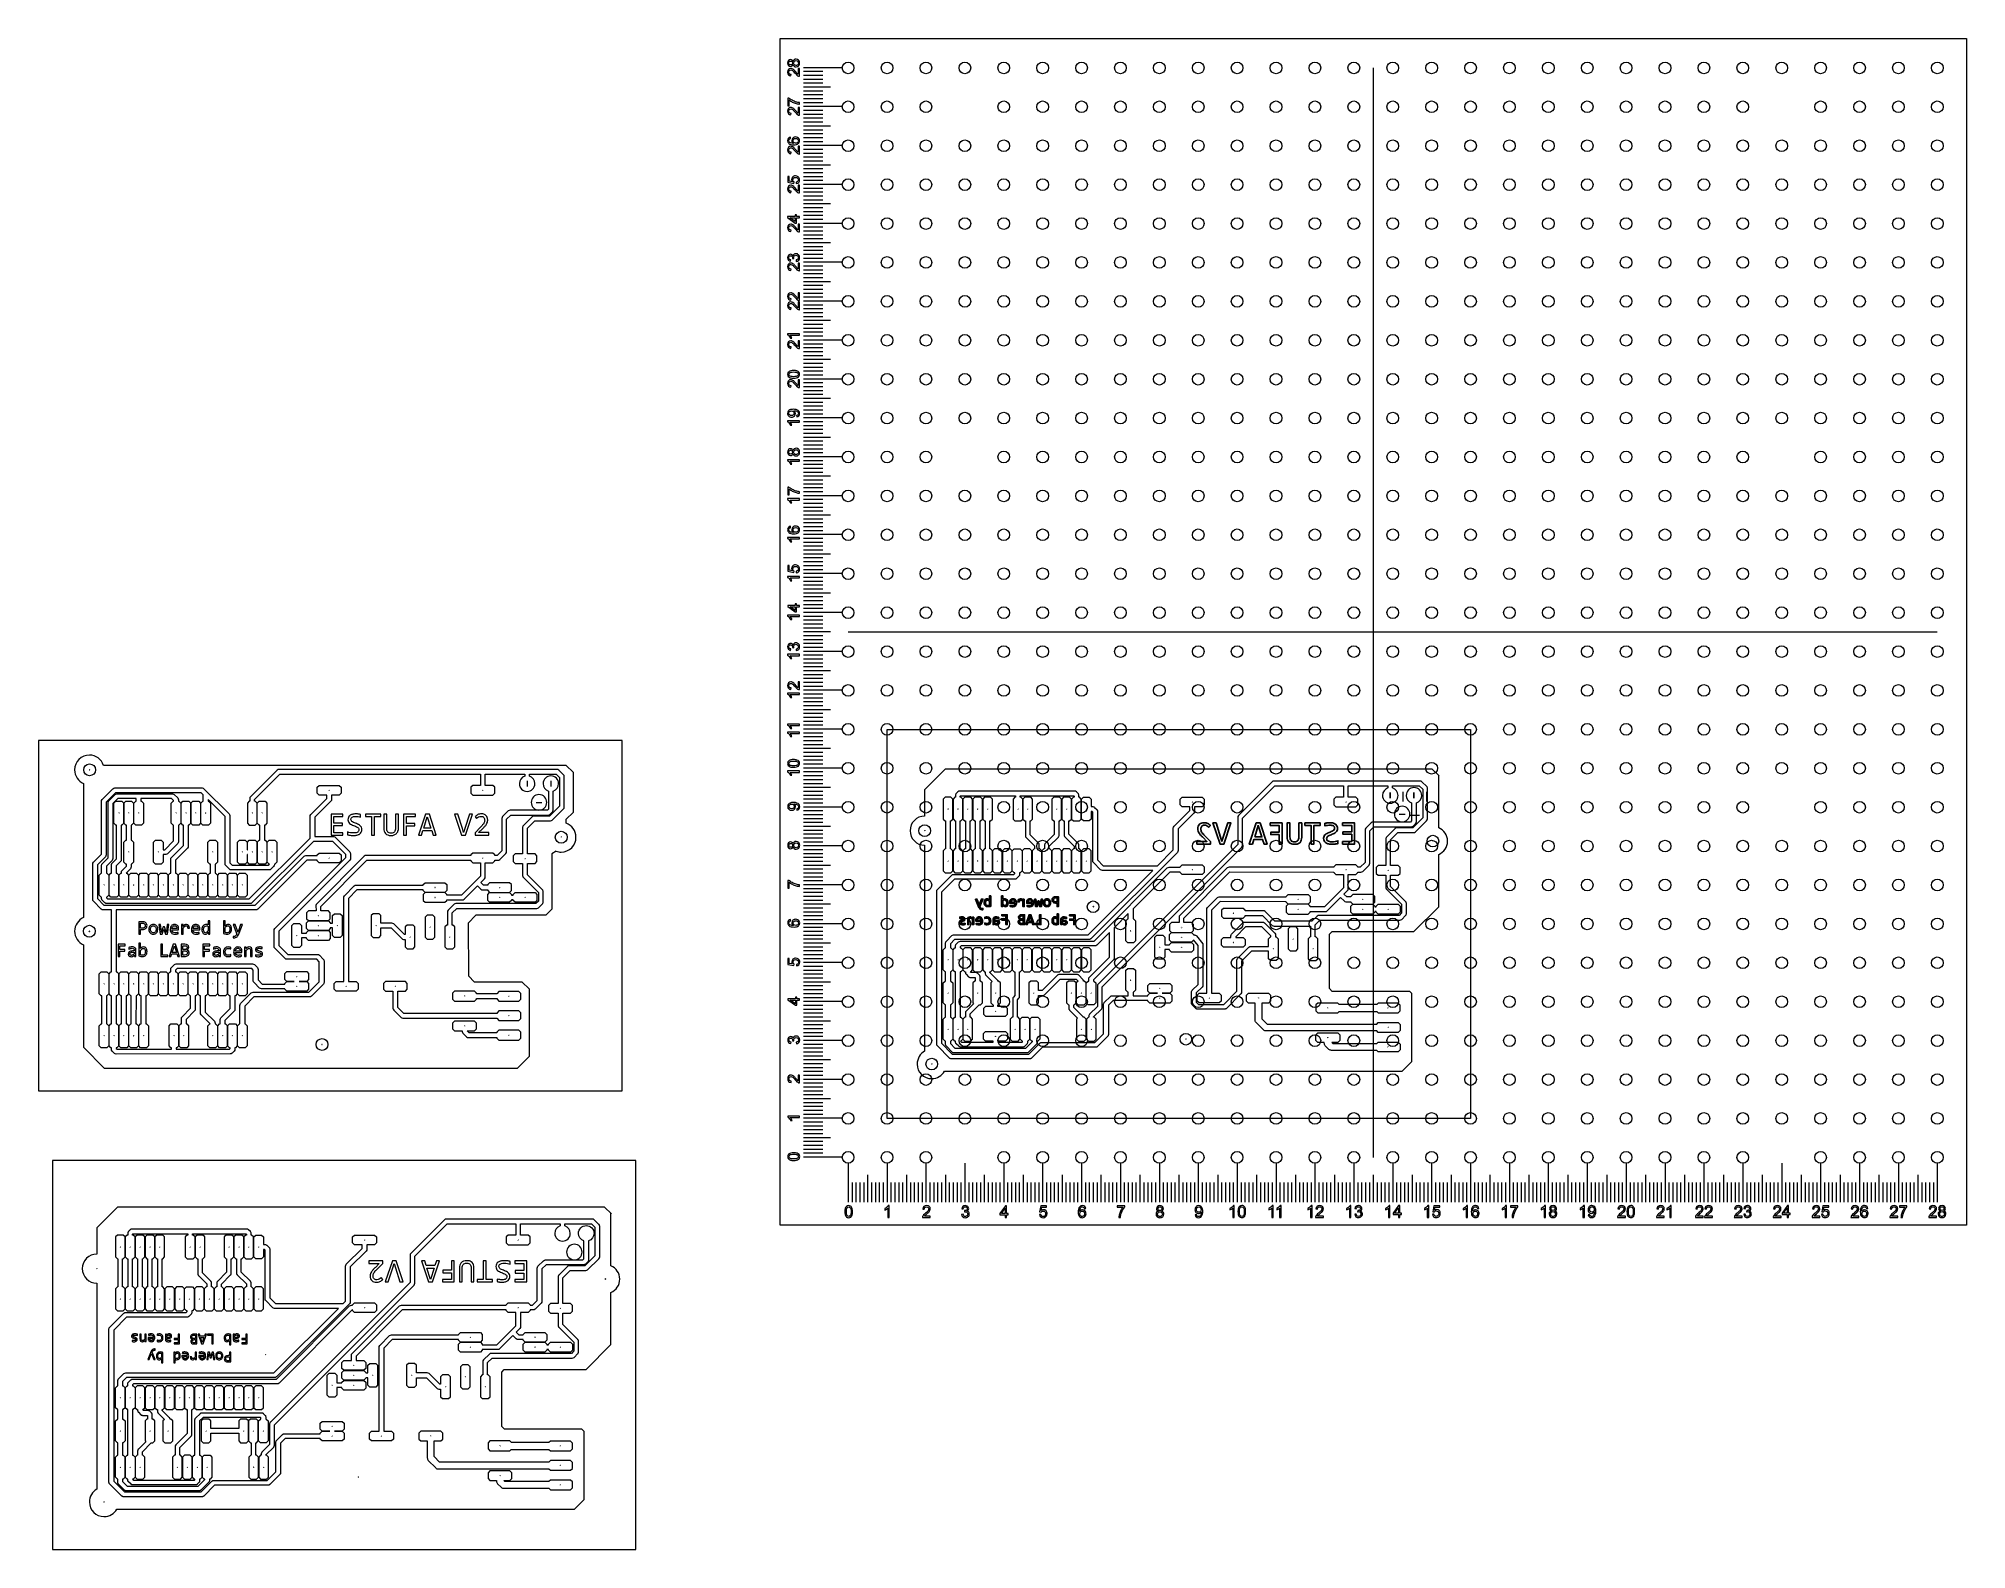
# Model space of a CAD drawing. Header units: millimetres. Extents: x -343 to 152, y -236 to 152.
import ezdxf

# ---------------------------------------------------------------- set-up
doc = ezdxf.new("R2010")
doc.units = ezdxf.units.MM
doc.header["$MEASUREMENT"] = 0
doc.layers.add('Layer 1', color=7, linetype='Continuous')

msp = doc.modelspace()

# ---------------------------------------------------------------- linework, layer by layer
at = {"layer": 'Layer 1', "lineweight": 18}
msp.add_lwpolyline([(-343.186, -118.0152), (-193.186, -118.0152), (-193.186, -28.0152), (-343.186, -28.0152), (-343.186, -118.0152)], close=True, dxfattribs=at)
at = {"layer": 'Layer 1', "lineweight": 9}
msp.add_lwpolyline([(-339.6063, -235.8793), (-189.6063, -235.8793), (-189.6063, -135.8793), (-339.6063, -135.8793), (-339.6063, -235.8793)], close=True, dxfattribs=at)
at = {"layer": 'Layer 1', "lineweight": 18}
for centre, major_axis, ratio in [((-330.0631, -35.5151), (0, 1.5284), 0.99293379), ((-330.1237, -77.0048), (0, 1.5284), 0.99299921), ((-270.3089, -106.1063), (0, 1.5285), 0.99286883)]:
    msp.add_ellipse(centre, major_axis=major_axis, ratio=ratio, dxfattribs=at)
at = {"layer": 'Layer 1', "color": 202, "lineweight": 9}
for centre in [(-115.3874, -51.149), (15.2716, -53.8397), (-72.0715, -70.7158), (-48.2346, -104.7394), (-113.5706, -111.1333)]:
    msp.add_ellipse(centre, major_axis=(0, 1.5), ratio=1, dxfattribs=at)
at = {"layer": 'Layer 1', "color": 1, "lineweight": 20}
for points, knots in [([(-152.5693, -152.5693), (-152.5693, -152.5693), (152.4307, -152.5693), (152.4307, -152.5693), (152.4307, -152.5693), (152.4307, 152.4307), (152.4307, 152.4307), (152.4307, 152.4307), (-152.5693, 152.4307), (-152.5693, 152.4307), (-152.5693, 152.4307), (-152.5693, -152.5693), (-152.5693, -152.5693)], [0, 0, 0, 0, 0.25, 0.25, 0.25, 0.5, 0.5, 0.5, 0.75, 0.75, 0.75, 1, 1, 1, 1]), ([(-149.2266, 145.7241), (-149.283, 145.5695), (-149.3641, 145.4552), (-149.4686, 145.3805), (-149.5738, 145.3063), (-149.6992, 145.2689), (-149.8454, 145.2689), (-150.0662, 145.2689), (-150.2511, 145.348), (-150.4013, 145.506), (-150.5516, 145.6648), (-150.627, 145.8751), (-150.627, 146.1383), (-150.627, 146.402), (-150.5501, 146.6151), (-150.3964, 146.776), (-150.2426, 146.9369), (-150.0555, 147.0173), (-149.8347, 147.0173), (-149.6943, 147.0173), (-149.5715, 146.9807), (-149.4679, 146.9072), (-149.3634, 146.8338), (-149.283, 146.7225), (-149.2266, 146.5721), (-149.1658, 146.7576), (-149.0685, 146.898), (-148.933, 146.9947), (-148.7984, 147.0915), (-148.6375, 147.14), (-148.4497, 147.14), (-148.1908, 147.14), (-147.9736, 147.0484), (-147.7971, 146.8657), (-147.6207, 146.6821), (-147.5326, 146.4416), (-147.5326, 146.1432), (-147.5326, 145.8447), (-147.6207, 145.6042), (-147.7978, 145.4206), (-147.9749, 145.2379), (-148.1957, 145.1462), (-148.4604, 145.1462), (-148.6571, 145.1462), (-148.8222, 145.1963), (-148.955, 145.2965), (-149.0883, 145.3967), (-149.1785, 145.5392), (-149.2266, 145.7241)], [0, 0, 0, 0, 0.0625, 0.0625, 0.0625, 0.125, 0.125, 0.125, 0.1875, 0.1875, 0.1875, 0.25, 0.25, 0.25, 0.3125, 0.3125, 0.3125, 0.375, 0.375, 0.375, 0.4375, 0.4375, 0.4375, 0.5, 0.5, 0.5, 0.5625, 0.5625, 0.5625, 0.625, 0.625, 0.625, 0.6875, 0.6875, 0.6875, 0.75, 0.75, 0.75, 0.8125, 0.8125, 0.8125, 0.875, 0.875, 0.875, 0.9375, 0.9375, 0.9375, 1, 1, 1, 1]), ([(-147.939, 144.7475), (-147.939, 144.7475), (-147.5834, 144.7475), (-147.5834, 144.7475), (-147.5834, 144.7475), (-147.5834, 142.741), (-147.5834, 142.741), (-147.673, 142.7382), (-147.759, 142.753), (-147.8423, 142.7848), (-147.9785, 142.8363), (-148.1133, 142.9188), (-148.2452, 143.0324), (-148.3771, 143.146), (-148.5295, 143.3082), (-148.7024, 143.5192), (-148.9726, 143.8474), (-149.1863, 144.0702), (-149.3445, 144.1867), (-149.5025, 144.3039), (-149.652, 144.3623), (-149.7932, 144.3623), (-149.9405, 144.3623), (-150.0648, 144.3095), (-150.1664, 144.2037), (-150.2673, 144.0978), (-150.3181, 143.9595), (-150.3181, 143.7895), (-150.3181, 143.6095), (-150.2645, 143.4657), (-150.1571, 143.3577), (-150.0506, 143.2498), (-149.9017, 143.1954), (-149.7126, 143.1939), (-149.7126, 143.1939), (-149.7507, 142.8129), (-149.7507, 142.8129), (-150.0359, 142.839), (-150.2531, 142.9379), (-150.4028, 143.1086), (-150.5524, 143.2801), (-150.627, 143.5094), (-150.627, 143.7979), (-150.627, 144.0887), (-150.5467, 144.3193), (-150.385, 144.4886), (-150.2235, 144.6587), (-150.0232, 144.7433), (-149.7847, 144.7433), (-149.6634, 144.7433), (-149.5441, 144.7186), (-149.4269, 144.6686), (-149.3091, 144.6192), (-149.1856, 144.5366), (-149.0558, 144.4216), (-148.9268, 144.3059), (-148.7483, 144.1148), (-148.5224, 143.8481), (-148.3347, 143.6244), (-148.2077, 143.4804), (-148.1407, 143.4169), (-148.0737, 143.3534), (-148.0067, 143.3013), (-147.939, 143.2596), (-147.939, 143.2596), (-147.939, 144.7475), (-147.939, 144.7475)], [0, 0, 0, 0, 0.04545455, 0.04545455, 0.04545455, 0.09090909, 0.09090909, 0.09090909, 0.13636364, 0.13636364, 0.13636364, 0.18181818, 0.18181818, 0.18181818, 0.22727273, 0.22727273, 0.22727273, 0.27272727, 0.27272727, 0.27272727, 0.31818182, 0.31818182, 0.31818182, 0.36363636, 0.36363636, 0.36363636, 0.40909091, 0.40909091, 0.40909091, 0.45454545, 0.45454545, 0.45454545, 0.5, 0.5, 0.5, 0.54545455, 0.54545455, 0.54545455, 0.59090909, 0.59090909, 0.59090909, 0.63636364, 0.63636364, 0.63636364, 0.68181818, 0.68181818, 0.68181818, 0.72727273, 0.72727273, 0.72727273, 0.77272727, 0.77272727, 0.77272727, 0.81818182, 0.81818182, 0.81818182, 0.86363636, 0.86363636, 0.86363636, 0.90909091, 0.90909091, 0.90909091, 0.95454545, 0.95454545, 0.95454545, 1, 1, 1, 1]), ([(-149.8587, 145.6499), (-149.7148, 145.6499), (-149.5976, 145.6958), (-149.5067, 145.7869), (-149.4156, 145.8785), (-149.3699, 145.9986), (-149.3699, 146.1474), (-149.3699, 146.292), (-149.4149, 146.4092), (-149.5053, 146.5001), (-149.5956, 146.5912), (-149.7063, 146.6363), (-149.8376, 146.6363), (-149.9744, 146.6363), (-150.0895, 146.5897), (-150.1825, 146.4959), (-150.2758, 146.4027), (-150.3222, 146.2849), (-150.3222, 146.1432), (-150.3222, 145.9999), (-150.2765, 145.8821), (-150.1854, 145.7889), (-150.0945, 145.6965), (-149.9857, 145.6499), (-149.8587, 145.6499)], [0, 0, 0, 0, 0.125, 0.125, 0.125, 0.25, 0.25, 0.25, 0.375, 0.375, 0.375, 0.5, 0.5, 0.5, 0.625, 0.625, 0.625, 0.75, 0.75, 0.75, 0.875, 0.875, 0.875, 1, 1, 1, 1]), ([(-148.4575, 145.5272), (-148.351, 145.5272), (-148.2487, 145.5519), (-148.1492, 145.6013), (-148.0505, 145.6507), (-147.9736, 145.7254), (-147.9192, 145.8257), (-147.8648, 145.9251), (-147.8374, 146.0324), (-147.8374, 146.146), (-147.8374, 146.3252), (-147.8945, 146.472), (-148.0088, 146.587), (-148.1231, 146.702), (-148.2684, 146.7591), (-148.4448, 146.7591), (-148.624, 146.7591), (-148.7722, 146.6998), (-148.8893, 146.5821), (-149.0065, 146.4635), (-149.0651, 146.3139), (-149.0651, 146.134), (-149.0651, 145.9575), (-149.0072, 145.813), (-148.8915, 145.6987), (-148.7757, 145.5844), (-148.6311, 145.5272), (-148.4575, 145.5272)], [0, 0, 0, 0, 0.11111111, 0.11111111, 0.11111111, 0.22222222, 0.22222222, 0.22222222, 0.33333333, 0.33333333, 0.33333333, 0.44444444, 0.44444444, 0.44444444, 0.55555556, 0.55555556, 0.55555556, 0.66666667, 0.66666667, 0.66666667, 0.77777778, 0.77777778, 0.77777778, 0.88888889, 0.88888889, 0.88888889, 1, 1, 1, 1]), ([(-147.939, 134.7476), (-147.939, 134.7476), (-147.5834, 134.7476), (-147.5834, 134.7476), (-147.5834, 134.7476), (-147.5834, 132.7411), (-147.5834, 132.7411), (-147.673, 132.7381), (-147.759, 132.7531), (-147.8423, 132.7847), (-147.9785, 132.8362), (-148.1133, 132.9189), (-148.2452, 133.0325), (-148.3771, 133.1461), (-148.5295, 133.3083), (-148.7024, 133.5193), (-148.9726, 133.8473), (-149.1863, 134.0703), (-149.3445, 134.1866), (-149.5025, 134.3038), (-149.652, 134.3624), (-149.7932, 134.3624), (-149.9405, 134.3624), (-150.0648, 134.3094), (-150.1664, 134.2036), (-150.2673, 134.0977), (-150.3181, 133.9596), (-150.3181, 133.7895), (-150.3181, 133.6095), (-150.2645, 133.4656), (-150.1571, 133.3577), (-150.0506, 133.2497), (-149.9017, 133.1953), (-149.7126, 133.194), (-149.7126, 133.194), (-149.7507, 132.813), (-149.7507, 132.813), (-150.0359, 132.839), (-150.2531, 132.9378), (-150.4028, 133.1087), (-150.5524, 133.28), (-150.627, 133.5093), (-150.627, 133.798), (-150.627, 134.0886), (-150.5467, 134.3194), (-150.385, 134.4887), (-150.2235, 134.6588), (-150.0232, 134.7434), (-149.7847, 134.7434), (-149.6634, 134.7434), (-149.5441, 134.7186), (-149.4269, 134.6685), (-149.3091, 134.6191), (-149.1856, 134.5366), (-149.0558, 134.4217), (-148.9268, 134.306), (-148.7483, 134.1147), (-148.5224, 133.848), (-148.3347, 133.6244), (-148.2077, 133.4805), (-148.1407, 133.417), (-148.0737, 133.3535), (-148.0067, 133.3012), (-147.939, 133.2595), (-147.939, 133.2595), (-147.939, 134.7476), (-147.939, 134.7476)], [0, 0, 0, 0, 0.04545455, 0.04545455, 0.04545455, 0.09090909, 0.09090909, 0.09090909, 0.13636364, 0.13636364, 0.13636364, 0.18181818, 0.18181818, 0.18181818, 0.22727273, 0.22727273, 0.22727273, 0.27272727, 0.27272727, 0.27272727, 0.31818182, 0.31818182, 0.31818182, 0.36363636, 0.36363636, 0.36363636, 0.40909091, 0.40909091, 0.40909091, 0.45454545, 0.45454545, 0.45454545, 0.5, 0.5, 0.5, 0.54545455, 0.54545455, 0.54545455, 0.59090909, 0.59090909, 0.59090909, 0.63636364, 0.63636364, 0.63636364, 0.68181818, 0.68181818, 0.68181818, 0.72727273, 0.72727273, 0.72727273, 0.77272727, 0.77272727, 0.77272727, 0.81818182, 0.81818182, 0.81818182, 0.86363636, 0.86363636, 0.86363636, 0.90909091, 0.90909091, 0.90909091, 0.95454545, 0.95454545, 0.95454545, 1, 1, 1, 1]), ([(-150.2206, 135.1716), (-150.2206, 135.1716), (-150.5762, 135.1716), (-150.5762, 135.1716), (-150.5762, 135.1716), (-150.5762, 137.1316), (-150.5762, 137.1316), (-150.5762, 137.1316), (-150.2885, 137.1316), (-150.2885, 137.1316), (-150.0831, 136.9391), (-149.8101, 136.7471), (-149.4693, 136.5581), (-149.1286, 136.3683), (-148.7779, 136.2221), (-148.4174, 136.1185), (-148.1641, 136.0443), (-147.8854, 135.9965), (-147.5834, 135.9759), (-147.5834, 135.9759), (-147.5834, 135.5949), (-147.5834, 135.5949), (-147.8219, 135.5992), (-148.1104, 135.6457), (-148.4484, 135.7353), (-148.7871, 135.8249), (-149.113, 135.9526), (-149.4269, 136.1199), (-149.7409, 136.287), (-150.0056, 136.4648), (-150.2206, 136.6533), (-150.2206, 136.6533), (-150.2206, 135.1716), (-150.2206, 135.1716)], [0, 0, 0, 0, 0.09090909, 0.09090909, 0.09090909, 0.18181818, 0.18181818, 0.18181818, 0.27272727, 0.27272727, 0.27272727, 0.36363636, 0.36363636, 0.36363636, 0.45454545, 0.45454545, 0.45454545, 0.54545455, 0.54545455, 0.54545455, 0.63636364, 0.63636364, 0.63636364, 0.72727273, 0.72727273, 0.72727273, 0.81818182, 0.81818182, 0.81818182, 0.90909091, 0.90909091, 0.90909091, 1, 1, 1, 1]), ([(-149.8736, 127.0851), (-149.8736, 127.0851), (-149.844, 126.7168), (-149.844, 126.7168), (-149.99, 126.6837), (-150.0965, 126.6364), (-150.1629, 126.5749), (-150.2694, 126.474), (-150.3222, 126.3492), (-150.3222, 126.2011), (-150.3222, 126.0818), (-150.2892, 125.976), (-150.2228, 125.8849), (-150.1375, 125.7678), (-150.0133, 125.6761), (-149.8496, 125.6077), (-149.6852, 125.54), (-149.4517, 125.5046), (-149.1489, 125.5019), (-149.2852, 125.5915), (-149.3868, 125.7015), (-149.4523, 125.8313), (-149.5187, 125.9611), (-149.5519, 126.0966), (-149.5519, 126.2392), (-149.5519, 126.4874), (-149.4602, 126.6991), (-149.2774, 126.8742), (-149.0947, 127.0484), (-148.859, 127.1359), (-148.569, 127.1359), (-148.3785, 127.1359), (-148.2022, 127.095), (-148.0384, 127.0132), (-147.8747, 126.9305), (-147.7499, 126.8184), (-147.663, 126.6745), (-147.5763, 126.5313), (-147.5326, 126.3682), (-147.5326, 126.1861), (-147.5326, 125.8764), (-147.6469, 125.6231), (-147.8747, 125.4271), (-148.1026, 125.2316), (-148.4787, 125.1336), (-149.0023, 125.1336), (-149.5878, 125.1336), (-150.014, 125.2421), (-150.28, 125.4587), (-150.5113, 125.6478), (-150.627, 125.9025), (-150.627, 126.2236), (-150.627, 126.462), (-150.5601, 126.6583), (-150.4267, 126.8107), (-150.2934, 126.9631), (-150.1092, 127.0547), (-149.8736, 127.0851)], [0, 0, 0, 0, 0.05263158, 0.05263158, 0.05263158, 0.10526316, 0.10526316, 0.10526316, 0.15789474, 0.15789474, 0.15789474, 0.21052632, 0.21052632, 0.21052632, 0.26315789, 0.26315789, 0.26315789, 0.31578947, 0.31578947, 0.31578947, 0.36842105, 0.36842105, 0.36842105, 0.42105263, 0.42105263, 0.42105263, 0.47368421, 0.47368421, 0.47368421, 0.52631579, 0.52631579, 0.52631579, 0.57894737, 0.57894737, 0.57894737, 0.63157895, 0.63157895, 0.63157895, 0.68421053, 0.68421053, 0.68421053, 0.73684211, 0.73684211, 0.73684211, 0.78947368, 0.78947368, 0.78947368, 0.84210526, 0.84210526, 0.84210526, 0.89473684, 0.89473684, 0.89473684, 0.94736842, 0.94736842, 0.94736842, 1, 1, 1, 1]), ([(-147.939, 124.7475), (-147.939, 124.7475), (-147.5834, 124.7475), (-147.5834, 124.7475), (-147.5834, 124.7475), (-147.5834, 122.7411), (-147.5834, 122.7411), (-147.673, 122.7382), (-147.759, 122.753), (-147.8423, 122.7848), (-147.9785, 122.8363), (-148.1133, 122.9189), (-148.2452, 123.0324), (-148.3771, 123.146), (-148.5295, 123.3082), (-148.7024, 123.5192), (-148.9726, 123.8474), (-149.1863, 124.0702), (-149.3445, 124.1867), (-149.5025, 124.3039), (-149.652, 124.3623), (-149.7932, 124.3623), (-149.9405, 124.3623), (-150.0648, 124.3095), (-150.1664, 124.2037), (-150.2673, 124.0978), (-150.3181, 123.9595), (-150.3181, 123.7894), (-150.3181, 123.6096), (-150.2645, 123.4657), (-150.1571, 123.3576), (-150.0506, 123.2498), (-149.9017, 123.1954), (-149.7126, 123.1939), (-149.7126, 123.1939), (-149.7507, 122.8129), (-149.7507, 122.8129), (-150.0359, 122.8391), (-150.2531, 122.9379), (-150.4028, 123.1086), (-150.5524, 123.2801), (-150.627, 123.5094), (-150.627, 123.7979), (-150.627, 124.0887), (-150.5467, 124.3193), (-150.385, 124.4886), (-150.2235, 124.6588), (-150.0232, 124.7433), (-149.7847, 124.7433), (-149.6634, 124.7433), (-149.5441, 124.7187), (-149.4269, 124.6686), (-149.3091, 124.6191), (-149.1856, 124.5367), (-149.0558, 124.4216), (-148.9268, 124.3059), (-148.7483, 124.1148), (-148.5224, 123.8481), (-148.3347, 123.6243), (-148.2077, 123.4804), (-148.1407, 123.4169), (-148.0737, 123.3534), (-148.0067, 123.3013), (-147.939, 123.2596), (-147.939, 123.2596), (-147.939, 124.7475), (-147.939, 124.7475)], [0, 0, 0, 0, 0.04545455, 0.04545455, 0.04545455, 0.09090909, 0.09090909, 0.09090909, 0.13636364, 0.13636364, 0.13636364, 0.18181818, 0.18181818, 0.18181818, 0.22727273, 0.22727273, 0.22727273, 0.27272727, 0.27272727, 0.27272727, 0.31818182, 0.31818182, 0.31818182, 0.36363636, 0.36363636, 0.36363636, 0.40909091, 0.40909091, 0.40909091, 0.45454545, 0.45454545, 0.45454545, 0.5, 0.5, 0.5, 0.54545455, 0.54545455, 0.54545455, 0.59090909, 0.59090909, 0.59090909, 0.63636364, 0.63636364, 0.63636364, 0.68181818, 0.68181818, 0.68181818, 0.72727273, 0.72727273, 0.72727273, 0.77272727, 0.77272727, 0.77272727, 0.81818182, 0.81818182, 0.81818182, 0.86363636, 0.86363636, 0.86363636, 0.90909091, 0.90909091, 0.90909091, 0.95454545, 0.95454545, 0.95454545, 1, 1, 1, 1]), ([(-148.5655, 125.5611), (-148.437, 125.5611), (-148.3142, 125.5886), (-148.1972, 125.643), (-148.0801, 125.6973), (-147.9905, 125.7735), (-147.929, 125.8702), (-147.8677, 125.9675), (-147.8374, 126.0705), (-147.8374, 126.1799), (-147.8374, 126.3385), (-147.9009, 126.474), (-148.0279, 126.5863), (-148.1549, 126.6984), (-148.3269, 126.7549), (-148.5451, 126.7549), (-148.7545, 126.7549), (-148.9196, 126.6991), (-149.0404, 126.5883), (-149.1609, 126.4776), (-149.2217, 126.3365), (-149.2217, 126.165), (-149.2217, 125.9972), (-149.1609, 125.8539), (-149.0404, 125.7367), (-148.9196, 125.6196), (-148.7617, 125.5611), (-148.5655, 125.5611)], [0, 0, 0, 0, 0.11111111, 0.11111111, 0.11111111, 0.22222222, 0.22222222, 0.22222222, 0.33333333, 0.33333333, 0.33333333, 0.44444444, 0.44444444, 0.44444444, 0.55555556, 0.55555556, 0.55555556, 0.66666667, 0.66666667, 0.66666667, 0.77777778, 0.77777778, 0.77777778, 0.88888889, 0.88888889, 0.88888889, 1, 1, 1, 1]), ([(-147.939, 114.7476), (-147.939, 114.7476), (-147.5834, 114.7476), (-147.5834, 114.7476), (-147.5834, 114.7476), (-147.5834, 112.741), (-147.5834, 112.741), (-147.673, 112.7381), (-147.759, 112.7531), (-147.8423, 112.7847), (-147.9785, 112.8363), (-148.1133, 112.9188), (-148.2452, 113.0325), (-148.3771, 113.1461), (-148.5295, 113.3083), (-148.7024, 113.5193), (-148.9726, 113.8473), (-149.1863, 114.0703), (-149.3445, 114.1866), (-149.5025, 114.3038), (-149.652, 114.3624), (-149.7932, 114.3624), (-149.9405, 114.3624), (-150.0648, 114.3095), (-150.1664, 114.2037), (-150.2673, 114.0977), (-150.3181, 113.9596), (-150.3181, 113.7895), (-150.3181, 113.6095), (-150.2645, 113.4656), (-150.1571, 113.3577), (-150.0506, 113.2497), (-149.9017, 113.1953), (-149.7126, 113.194), (-149.7126, 113.194), (-149.7507, 112.813), (-149.7507, 112.813), (-150.0359, 112.839), (-150.2531, 112.9379), (-150.4028, 113.1087), (-150.5524, 113.28), (-150.627, 113.5094), (-150.627, 113.798), (-150.627, 114.0886), (-150.5467, 114.3194), (-150.385, 114.4887), (-150.2235, 114.6587), (-150.0232, 114.7434), (-149.7847, 114.7434), (-149.6634, 114.7434), (-149.5441, 114.7186), (-149.4269, 114.6685), (-149.3091, 114.6192), (-149.1856, 114.5366), (-149.0558, 114.4216), (-148.9268, 114.306), (-148.7483, 114.1148), (-148.5224, 113.8481), (-148.3347, 113.6244), (-148.2077, 113.4805), (-148.1407, 113.417), (-148.0737, 113.3535), (-148.0067, 113.3012), (-147.939, 113.2595), (-147.939, 113.2595), (-147.939, 114.7476), (-147.939, 114.7476)], [0, 0, 0, 0, 0.04545455, 0.04545455, 0.04545455, 0.09090909, 0.09090909, 0.09090909, 0.13636364, 0.13636364, 0.13636364, 0.18181818, 0.18181818, 0.18181818, 0.22727273, 0.22727273, 0.22727273, 0.27272727, 0.27272727, 0.27272727, 0.31818182, 0.31818182, 0.31818182, 0.36363636, 0.36363636, 0.36363636, 0.40909091, 0.40909091, 0.40909091, 0.45454545, 0.45454545, 0.45454545, 0.5, 0.5, 0.5, 0.54545455, 0.54545455, 0.54545455, 0.59090909, 0.59090909, 0.59090909, 0.63636364, 0.63636364, 0.63636364, 0.68181818, 0.68181818, 0.68181818, 0.72727273, 0.72727273, 0.72727273, 0.77272727, 0.77272727, 0.77272727, 0.81818182, 0.81818182, 0.81818182, 0.86363636, 0.86363636, 0.86363636, 0.90909091, 0.90909091, 0.90909091, 0.95454545, 0.95454545, 0.95454545, 1, 1, 1, 1]), ([(-148.3793, 115.1504), (-148.3793, 115.1504), (-148.4089, 115.5399), (-148.4089, 115.5399), (-148.2191, 115.5689), (-148.0765, 115.6359), (-147.9805, 115.7402), (-147.8854, 115.8447), (-147.8374, 115.9724), (-147.8374, 116.1227), (-147.8374, 116.3041), (-147.9051, 116.4558), (-148.0398, 116.5792), (-148.1753, 116.702), (-148.3546, 116.7633), (-148.5774, 116.7633), (-148.7899, 116.7633), (-148.957, 116.7047), (-149.0798, 116.5869), (-149.2026, 116.4692), (-149.264, 116.3132), (-149.264, 116.1192), (-149.264, 115.9986), (-149.2364, 115.8906), (-149.1814, 115.7946), (-149.1264, 115.6994), (-149.0551, 115.6245), (-148.9677, 115.5695), (-148.9677, 115.5695), (-149.0185, 115.2181), (-149.0185, 115.2181), (-149.0185, 115.2181), (-150.5762, 115.5102), (-150.5762, 115.5102), (-150.5762, 115.5102), (-150.5762, 117.0131), (-150.5762, 117.0131), (-150.5762, 117.0131), (-150.2206, 117.0131), (-150.2206, 117.0131), (-150.2206, 117.0131), (-150.2206, 115.8073), (-150.2206, 115.8073), (-150.2206, 115.8073), (-149.4029, 115.6457), (-149.4029, 115.6457), (-149.5307, 115.8271), (-149.5942, 116.0176), (-149.5942, 116.2166), (-149.5942, 116.4804), (-149.5025, 116.7034), (-149.3191, 116.8847), (-149.1355, 117.0661), (-148.9, 117.157), (-148.6121, 117.157), (-148.3376, 117.157), (-148.1006, 117.0773), (-147.9009, 116.9179), (-147.6554, 116.7239), (-147.5326, 116.4585), (-147.5326, 116.1227), (-147.5326, 115.8476), (-147.6102, 115.6232), (-147.7646, 115.4489), (-147.9192, 115.2747), (-148.1238, 115.1752), (-148.3793, 115.1504)], [0, 0, 0, 0, 0.04545455, 0.04545455, 0.04545455, 0.09090909, 0.09090909, 0.09090909, 0.13636364, 0.13636364, 0.13636364, 0.18181818, 0.18181818, 0.18181818, 0.22727273, 0.22727273, 0.22727273, 0.27272727, 0.27272727, 0.27272727, 0.31818182, 0.31818182, 0.31818182, 0.36363636, 0.36363636, 0.36363636, 0.40909091, 0.40909091, 0.40909091, 0.45454545, 0.45454545, 0.45454545, 0.5, 0.5, 0.5, 0.54545455, 0.54545455, 0.54545455, 0.59090909, 0.59090909, 0.59090909, 0.63636364, 0.63636364, 0.63636364, 0.68181818, 0.68181818, 0.68181818, 0.72727273, 0.72727273, 0.72727273, 0.77272727, 0.77272727, 0.77272727, 0.81818182, 0.81818182, 0.81818182, 0.86363636, 0.86363636, 0.86363636, 0.90909091, 0.90909091, 0.90909091, 0.95454545, 0.95454545, 0.95454545, 1, 1, 1, 1]), ([(-147.939, 104.7475), (-147.939, 104.7475), (-147.5834, 104.7475), (-147.5834, 104.7475), (-147.5834, 104.7475), (-147.5834, 102.7411), (-147.5834, 102.7411), (-147.673, 102.7382), (-147.759, 102.7531), (-147.8423, 102.7848), (-147.9785, 102.8362), (-148.1133, 102.9189), (-148.2452, 103.0325), (-148.3771, 103.146), (-148.5295, 103.3083), (-148.7024, 103.5192), (-148.9726, 103.8474), (-149.1863, 104.0703), (-149.3445, 104.1866), (-149.5025, 104.3039), (-149.652, 104.3624), (-149.7932, 104.3624), (-149.9405, 104.3624), (-150.0648, 104.3094), (-150.1664, 104.2036), (-150.2673, 104.0977), (-150.3181, 103.9596), (-150.3181, 103.7894), (-150.3181, 103.6096), (-150.2645, 103.4657), (-150.1571, 103.3576), (-150.0506, 103.2498), (-149.9017, 103.1954), (-149.7126, 103.194), (-149.7126, 103.194), (-149.7507, 102.813), (-149.7507, 102.813), (-150.0359, 102.8391), (-150.2531, 102.9378), (-150.4028, 103.1087), (-150.5524, 103.2801), (-150.627, 103.5093), (-150.627, 103.7979), (-150.627, 104.0887), (-150.5467, 104.3193), (-150.385, 104.4886), (-150.2235, 104.6588), (-150.0232, 104.7434), (-149.7847, 104.7434), (-149.6634, 104.7434), (-149.5441, 104.7187), (-149.4269, 104.6686), (-149.3091, 104.6191), (-149.1856, 104.5367), (-149.0558, 104.4217), (-148.9268, 104.3059), (-148.7483, 104.1147), (-148.5224, 103.848), (-148.3347, 103.6243), (-148.2077, 103.4804), (-148.1407, 103.4169), (-148.0737, 103.3534), (-148.0067, 103.3013), (-147.939, 103.2595), (-147.939, 103.2595), (-147.939, 104.7475), (-147.939, 104.7475)], [0, 0, 0, 0, 0.04545455, 0.04545455, 0.04545455, 0.09090909, 0.09090909, 0.09090909, 0.13636364, 0.13636364, 0.13636364, 0.18181818, 0.18181818, 0.18181818, 0.22727273, 0.22727273, 0.22727273, 0.27272727, 0.27272727, 0.27272727, 0.31818182, 0.31818182, 0.31818182, 0.36363636, 0.36363636, 0.36363636, 0.40909091, 0.40909091, 0.40909091, 0.45454545, 0.45454545, 0.45454545, 0.5, 0.5, 0.5, 0.54545455, 0.54545455, 0.54545455, 0.59090909, 0.59090909, 0.59090909, 0.63636364, 0.63636364, 0.63636364, 0.68181818, 0.68181818, 0.68181818, 0.72727273, 0.72727273, 0.72727273, 0.77272727, 0.77272727, 0.77272727, 0.81818182, 0.81818182, 0.81818182, 0.86363636, 0.86363636, 0.86363636, 0.90909091, 0.90909091, 0.90909091, 0.95454545, 0.95454545, 0.95454545, 1, 1, 1, 1]), ([(-147.5834, 106.3401), (-147.5834, 106.3401), (-148.3073, 106.3401), (-148.3073, 106.3401), (-148.3073, 106.3401), (-148.3073, 105.0235), (-148.3073, 105.0235), (-148.3073, 105.0235), (-148.6502, 105.0235), (-148.6502, 105.0235), (-148.6502, 105.0235), (-150.6143, 106.4078), (-150.6143, 106.4078), (-150.6143, 106.4078), (-150.6143, 106.7126), (-150.6143, 106.7126), (-150.6143, 106.7126), (-148.6502, 106.7126), (-148.6502, 106.7126), (-148.6502, 106.7126), (-148.6502, 107.1232), (-148.6502, 107.1232), (-148.6502, 107.1232), (-148.3073, 107.1232), (-148.3073, 107.1232), (-148.3073, 107.1232), (-148.3073, 106.7126), (-148.3073, 106.7126), (-148.3073, 106.7126), (-147.5834, 106.7126), (-147.5834, 106.7126), (-147.5834, 106.7126), (-147.5834, 106.3401), (-147.5834, 106.3401)], [0, 0, 0, 0, 0.09090909, 0.09090909, 0.09090909, 0.18181818, 0.18181818, 0.18181818, 0.27272727, 0.27272727, 0.27272727, 0.36363636, 0.36363636, 0.36363636, 0.45454545, 0.45454545, 0.45454545, 0.54545455, 0.54545455, 0.54545455, 0.63636364, 0.63636364, 0.63636364, 0.72727273, 0.72727273, 0.72727273, 0.81818182, 0.81818182, 0.81818182, 0.90909091, 0.90909091, 0.90909091, 1, 1, 1, 1]), ([(-148.6502, 106.3401), (-148.6502, 106.3401), (-150.014, 106.3401), (-150.014, 106.3401), (-150.014, 106.3401), (-148.6502, 105.3896), (-148.6502, 105.3896), (-148.6502, 105.3896), (-148.6502, 106.3401), (-148.6502, 106.3401)], [0, 0, 0, 0, 0.33333333, 0.33333333, 0.33333333, 0.66666667, 0.66666667, 0.66666667, 1, 1, 1, 1]), ([(-148.3877, 95.1504), (-148.3877, 95.1504), (-148.4385, 95.5229), (-148.4385, 95.5229), (-148.2269, 95.566), (-148.0745, 95.6379), (-147.9813, 95.7403), (-147.8882, 95.8426), (-147.8416, 95.9681), (-147.8416, 96.1171), (-147.8416, 96.2934), (-147.9023, 96.4423), (-148.0237, 96.5623), (-148.1449, 96.6821), (-148.2953, 96.7421), (-148.4744, 96.7421), (-148.6452, 96.7421), (-148.7864, 96.6864), (-148.8978, 96.5743), (-149.0085, 96.4627), (-149.0642, 96.321), (-149.0642, 96.1481), (-149.0642, 96.0775), (-149.0502, 95.9901), (-149.0227, 95.885), (-149.0227, 95.885), (-149.3487, 95.9266), (-149.3487, 95.9266), (-149.3459, 95.9512), (-149.3445, 95.9717), (-149.3445, 95.9866), (-149.3445, 96.1459), (-149.386, 96.2885), (-149.4686, 96.4162), (-149.5511, 96.5432), (-149.6781, 96.6067), (-149.8496, 96.6067), (-149.9857, 96.6067), (-150.0987, 96.5601), (-150.1883, 96.4677), (-150.2778, 96.3753), (-150.3222, 96.256), (-150.3222, 96.11), (-150.3222, 95.9647), (-150.2765, 95.844), (-150.1847, 95.7473), (-150.0929, 95.6506), (-149.9555, 95.5886), (-149.772, 95.561), (-149.772, 95.561), (-149.8396, 95.1885), (-149.8396, 95.1885), (-150.0895, 95.2344), (-150.2834, 95.3374), (-150.4211, 95.499), (-150.5586, 95.6599), (-150.627, 95.8609), (-150.627, 96.1009), (-150.627, 96.266), (-150.5918, 96.4184), (-150.5205, 96.5574), (-150.45, 96.6971), (-150.3534, 96.8036), (-150.2313, 96.8769), (-150.1085, 96.9511), (-149.9786, 96.9877), (-149.8412, 96.9877), (-149.7106, 96.9877), (-149.592, 96.9525), (-149.4849, 96.8825), (-149.3775, 96.8121), (-149.2921, 96.7075), (-149.2286, 96.5701), (-149.1878, 96.7493), (-149.1016, 96.8883), (-148.9711, 96.9877), (-148.8414, 97.0865), (-148.6776, 97.1358), (-148.4823, 97.1358), (-148.2176, 97.1358), (-147.9925, 97.0392), (-147.8085, 96.8466), (-147.6242, 96.6532), (-147.5326, 96.4092), (-147.5326, 96.1143), (-147.5326, 95.8482), (-147.6115, 95.6274), (-147.7704, 95.4517), (-147.929, 95.2754), (-148.1351, 95.1751), (-148.3877, 95.1504)], [0, 0, 0, 0, 0.03333333, 0.03333333, 0.03333333, 0.06666667, 0.06666667, 0.06666667, 0.1, 0.1, 0.1, 0.13333333, 0.13333333, 0.13333333, 0.16666667, 0.16666667, 0.16666667, 0.2, 0.2, 0.2, 0.23333333, 0.23333333, 0.23333333, 0.26666667, 0.26666667, 0.26666667, 0.3, 0.3, 0.3, 0.33333333, 0.33333333, 0.33333333, 0.36666667, 0.36666667, 0.36666667, 0.4, 0.4, 0.4, 0.43333333, 0.43333333, 0.43333333, 0.46666667, 0.46666667, 0.46666667, 0.5, 0.5, 0.5, 0.53333333, 0.53333333, 0.53333333, 0.56666667, 0.56666667, 0.56666667, 0.6, 0.6, 0.6, 0.63333333, 0.63333333, 0.63333333, 0.66666667, 0.66666667, 0.66666667, 0.7, 0.7, 0.7, 0.73333333, 0.73333333, 0.73333333, 0.76666667, 0.76666667, 0.76666667, 0.8, 0.8, 0.8, 0.83333333, 0.83333333, 0.83333333, 0.86666667, 0.86666667, 0.86666667, 0.9, 0.9, 0.9, 0.93333333, 0.93333333, 0.93333333, 0.96666667, 0.96666667, 0.96666667, 1, 1, 1, 1]), ([(-147.939, 94.7475), (-147.939, 94.7475), (-147.5834, 94.7475), (-147.5834, 94.7475), (-147.5834, 94.7475), (-147.5834, 92.741), (-147.5834, 92.741), (-147.673, 92.7381), (-147.759, 92.753), (-147.8423, 92.7847), (-147.9785, 92.8363), (-148.1133, 92.9188), (-148.2452, 93.0324), (-148.3771, 93.1461), (-148.5295, 93.3082), (-148.7024, 93.5192), (-148.9726, 93.8474), (-149.1863, 94.0702), (-149.3445, 94.1867), (-149.5025, 94.3038), (-149.652, 94.3623), (-149.7932, 94.3623), (-149.9405, 94.3623), (-150.0648, 94.3095), (-150.1664, 94.2037), (-150.2673, 94.0978), (-150.3181, 93.9595), (-150.3181, 93.7895), (-150.3181, 93.6095), (-150.2645, 93.4656), (-150.1571, 93.3577), (-150.0506, 93.2497), (-149.9017, 93.1953), (-149.7126, 93.1939), (-149.7126, 93.1939), (-149.7507, 92.8129), (-149.7507, 92.8129), (-150.0359, 92.839), (-150.2531, 92.9379), (-150.4028, 93.1086), (-150.5524, 93.28), (-150.627, 93.5094), (-150.627, 93.798), (-150.627, 94.0887), (-150.5467, 94.3193), (-150.385, 94.4887), (-150.2235, 94.6587), (-150.0232, 94.7433), (-149.7847, 94.7433), (-149.6634, 94.7433), (-149.5441, 94.7186), (-149.4269, 94.6685), (-149.3091, 94.6192), (-149.1856, 94.5366), (-149.0558, 94.4216), (-148.9268, 94.306), (-148.7483, 94.1148), (-148.5224, 93.8481), (-148.3347, 93.6244), (-148.2077, 93.4805), (-148.1407, 93.417), (-148.0737, 93.3535), (-148.0067, 93.3013), (-147.939, 93.2596), (-147.939, 93.2596), (-147.939, 94.7475), (-147.939, 94.7475)], [0, 0, 0, 0, 0.04545455, 0.04545455, 0.04545455, 0.09090909, 0.09090909, 0.09090909, 0.13636364, 0.13636364, 0.13636364, 0.18181818, 0.18181818, 0.18181818, 0.22727273, 0.22727273, 0.22727273, 0.27272727, 0.27272727, 0.27272727, 0.31818182, 0.31818182, 0.31818182, 0.36363636, 0.36363636, 0.36363636, 0.40909091, 0.40909091, 0.40909091, 0.45454545, 0.45454545, 0.45454545, 0.5, 0.5, 0.5, 0.54545455, 0.54545455, 0.54545455, 0.59090909, 0.59090909, 0.59090909, 0.63636364, 0.63636364, 0.63636364, 0.68181818, 0.68181818, 0.68181818, 0.72727273, 0.72727273, 0.72727273, 0.77272727, 0.77272727, 0.77272727, 0.81818182, 0.81818182, 0.81818182, 0.86363636, 0.86363636, 0.86363636, 0.90909091, 0.90909091, 0.90909091, 0.95454545, 0.95454545, 0.95454545, 1, 1, 1, 1]), ([(-147.939, 87.102), (-147.939, 87.102), (-147.5834, 87.102), (-147.5834, 87.102), (-147.5834, 87.102), (-147.5834, 85.0955), (-147.5834, 85.0955), (-147.673, 85.0925), (-147.759, 85.1075), (-147.8423, 85.1391), (-147.9785, 85.1906), (-148.1133, 85.2733), (-148.2452, 85.3869), (-148.3771, 85.5005), (-148.5295, 85.6627), (-148.7024, 85.8737), (-148.9726, 86.2017), (-149.1863, 86.4247), (-149.3445, 86.541), (-149.5025, 86.6582), (-149.652, 86.7168), (-149.7932, 86.7168), (-149.9405, 86.7168), (-150.0648, 86.6638), (-150.1664, 86.558), (-150.2673, 86.4521), (-150.3181, 86.314), (-150.3181, 86.1438), (-150.3181, 85.964), (-150.2645, 85.82), (-150.1571, 85.712), (-150.0506, 85.6041), (-149.9017, 85.5497), (-149.7126, 85.5484), (-149.7126, 85.5484), (-149.7507, 85.1674), (-149.7507, 85.1674), (-150.0359, 85.1935), (-150.2531, 85.2922), (-150.4028, 85.4631), (-150.5524, 85.6344), (-150.627, 85.8637), (-150.627, 86.1524), (-150.627, 86.443), (-150.5467, 86.6738), (-150.385, 86.8431), (-150.2235, 87.0132), (-150.0232, 87.0978), (-149.7847, 87.0978), (-149.6634, 87.0978), (-149.5441, 87.0731), (-149.4269, 87.0229), (-149.3091, 86.9735), (-149.1856, 86.8911), (-149.0558, 86.7761), (-148.9268, 86.6604), (-148.7483, 86.4691), (-148.5224, 86.2024), (-148.3347, 85.9787), (-148.2077, 85.8349), (-148.1407, 85.7714), (-148.0737, 85.7079), (-148.0067, 85.6556), (-147.939, 85.6139), (-147.939, 85.6139), (-147.939, 87.102), (-147.939, 87.102)], [0, 0, 0, 0, 0.04545455, 0.04545455, 0.04545455, 0.09090909, 0.09090909, 0.09090909, 0.13636364, 0.13636364, 0.13636364, 0.18181818, 0.18181818, 0.18181818, 0.22727273, 0.22727273, 0.22727273, 0.27272727, 0.27272727, 0.27272727, 0.31818182, 0.31818182, 0.31818182, 0.36363636, 0.36363636, 0.36363636, 0.40909091, 0.40909091, 0.40909091, 0.45454545, 0.45454545, 0.45454545, 0.5, 0.5, 0.5, 0.54545455, 0.54545455, 0.54545455, 0.59090909, 0.59090909, 0.59090909, 0.63636364, 0.63636364, 0.63636364, 0.68181818, 0.68181818, 0.68181818, 0.72727273, 0.72727273, 0.72727273, 0.77272727, 0.77272727, 0.77272727, 0.81818182, 0.81818182, 0.81818182, 0.86363636, 0.86363636, 0.86363636, 0.90909091, 0.90909091, 0.90909091, 0.95454545, 0.95454545, 0.95454545, 1, 1, 1, 1]), ([(-147.939, 84.7476), (-147.939, 84.7476), (-147.5834, 84.7476), (-147.5834, 84.7476), (-147.5834, 84.7476), (-147.5834, 82.7411), (-147.5834, 82.7411), (-147.673, 82.7382), (-147.759, 82.7531), (-147.8423, 82.7847), (-147.9785, 82.8362), (-148.1133, 82.9189), (-148.2452, 83.0325), (-148.3771, 83.146), (-148.5295, 83.3083), (-148.7024, 83.5193), (-148.9726, 83.8473), (-149.1863, 84.0703), (-149.3445, 84.1866), (-149.5025, 84.3039), (-149.652, 84.3624), (-149.7932, 84.3624), (-149.9405, 84.3624), (-150.0648, 84.3094), (-150.1664, 84.2036), (-150.2673, 84.0977), (-150.3181, 83.9596), (-150.3181, 83.7894), (-150.3181, 83.6096), (-150.2645, 83.4657), (-150.1571, 83.3576), (-150.0506, 83.2498), (-149.9017, 83.1954), (-149.7126, 83.194), (-149.7126, 83.194), (-149.7507, 82.813), (-149.7507, 82.813), (-150.0359, 82.8391), (-150.2531, 82.9378), (-150.4028, 83.1087), (-150.5524, 83.28), (-150.627, 83.5093), (-150.627, 83.7979), (-150.627, 84.0886), (-150.5467, 84.3194), (-150.385, 84.4887), (-150.2235, 84.6588), (-150.0232, 84.7434), (-149.7847, 84.7434), (-149.6634, 84.7434), (-149.5441, 84.7187), (-149.4269, 84.6686), (-149.3091, 84.6191), (-149.1856, 84.5367), (-149.0558, 84.4217), (-148.9268, 84.3059), (-148.7483, 84.1147), (-148.5224, 83.848), (-148.3347, 83.6243), (-148.2077, 83.4804), (-148.1407, 83.4169), (-148.0737, 83.3534), (-148.0067, 83.3012), (-147.939, 83.2595), (-147.939, 83.2595), (-147.939, 84.7476), (-147.939, 84.7476)], [0, 0, 0, 0, 0.04545455, 0.04545455, 0.04545455, 0.09090909, 0.09090909, 0.09090909, 0.13636364, 0.13636364, 0.13636364, 0.18181818, 0.18181818, 0.18181818, 0.22727273, 0.22727273, 0.22727273, 0.27272727, 0.27272727, 0.27272727, 0.31818182, 0.31818182, 0.31818182, 0.36363636, 0.36363636, 0.36363636, 0.40909091, 0.40909091, 0.40909091, 0.45454545, 0.45454545, 0.45454545, 0.5, 0.5, 0.5, 0.54545455, 0.54545455, 0.54545455, 0.59090909, 0.59090909, 0.59090909, 0.63636364, 0.63636364, 0.63636364, 0.68181818, 0.68181818, 0.68181818, 0.72727273, 0.72727273, 0.72727273, 0.77272727, 0.77272727, 0.77272727, 0.81818182, 0.81818182, 0.81818182, 0.86363636, 0.86363636, 0.86363636, 0.90909091, 0.90909091, 0.90909091, 0.95454545, 0.95454545, 0.95454545, 1, 1, 1, 1]), ([(-147.5834, 76.5474), (-147.5834, 76.5474), (-147.5834, 76.1749), (-147.5834, 76.1749), (-147.5834, 76.1749), (-149.9555, 76.1749), (-149.9555, 76.1749), (-149.8694, 76.0853), (-149.7839, 75.9674), (-149.6985, 75.8221), (-149.6132, 75.6768), (-149.5491, 75.5456), (-149.5067, 75.4298), (-149.5067, 75.4298), (-149.8666, 75.4298), (-149.8666, 75.4298), (-149.9639, 75.638), (-150.0825, 75.8201), (-150.2222, 75.9759), (-150.3612, 76.1318), (-150.4959, 76.2426), (-150.627, 76.3076), (-150.627, 76.3076), (-150.627, 76.5474), (-150.627, 76.5474), (-150.627, 76.5474), (-147.5834, 76.5474), (-147.5834, 76.5474)], [0, 0, 0, 0, 0.11111111, 0.11111111, 0.11111111, 0.22222222, 0.22222222, 0.22222222, 0.33333333, 0.33333333, 0.33333333, 0.44444444, 0.44444444, 0.44444444, 0.55555556, 0.55555556, 0.55555556, 0.66666667, 0.66666667, 0.66666667, 0.77777778, 0.77777778, 0.77777778, 0.88888889, 0.88888889, 0.88888889, 1, 1, 1, 1]), ([(-147.939, 74.7475), (-147.939, 74.7475), (-147.5834, 74.7475), (-147.5834, 74.7475), (-147.5834, 74.7475), (-147.5834, 72.741), (-147.5834, 72.741), (-147.673, 72.7382), (-147.759, 72.753), (-147.8423, 72.7848), (-147.9785, 72.8363), (-148.1133, 72.9188), (-148.2452, 73.0324), (-148.3771, 73.146), (-148.5295, 73.3082), (-148.7024, 73.5192), (-148.9726, 73.8474), (-149.1863, 74.0702), (-149.3445, 74.1867), (-149.5025, 74.3039), (-149.652, 74.3623), (-149.7932, 74.3623), (-149.9405, 74.3623), (-150.0648, 74.3095), (-150.1664, 74.2037), (-150.2673, 74.0978), (-150.3181, 73.9595), (-150.3181, 73.7895), (-150.3181, 73.6095), (-150.2645, 73.4657), (-150.1571, 73.3577), (-150.0506, 73.2498), (-149.9017, 73.1954), (-149.7126, 73.1939), (-149.7126, 73.1939), (-149.7507, 72.8129), (-149.7507, 72.8129), (-150.0359, 72.839), (-150.2531, 72.9379), (-150.4028, 73.1086), (-150.5524, 73.2801), (-150.627, 73.5094), (-150.627, 73.798), (-150.627, 74.0887), (-150.5467, 74.3193), (-150.385, 74.4886), (-150.2235, 74.6587), (-150.0232, 74.7433), (-149.7847, 74.7433), (-149.6634, 74.7433), (-149.5441, 74.7186), (-149.4269, 74.6686), (-149.3091, 74.6192), (-149.1856, 74.5366), (-149.0558, 74.4216), (-148.9268, 74.306), (-148.7483, 74.1148), (-148.5224, 73.8481), (-148.3347, 73.6244), (-148.2077, 73.4805), (-148.1407, 73.417), (-148.0737, 73.3535), (-148.0067, 73.3013), (-147.939, 73.2596), (-147.939, 73.2596), (-147.939, 74.7475), (-147.939, 74.7475)], [0, 0, 0, 0, 0.04545455, 0.04545455, 0.04545455, 0.09090909, 0.09090909, 0.09090909, 0.13636364, 0.13636364, 0.13636364, 0.18181818, 0.18181818, 0.18181818, 0.22727273, 0.22727273, 0.22727273, 0.27272727, 0.27272727, 0.27272727, 0.31818182, 0.31818182, 0.31818182, 0.36363636, 0.36363636, 0.36363636, 0.40909091, 0.40909091, 0.40909091, 0.45454545, 0.45454545, 0.45454545, 0.5, 0.5, 0.5, 0.54545455, 0.54545455, 0.54545455, 0.59090909, 0.59090909, 0.59090909, 0.63636364, 0.63636364, 0.63636364, 0.68181818, 0.68181818, 0.68181818, 0.72727273, 0.72727273, 0.72727273, 0.77272727, 0.77272727, 0.77272727, 0.81818182, 0.81818182, 0.81818182, 0.86363636, 0.86363636, 0.86363636, 0.90909091, 0.90909091, 0.90909091, 0.95454545, 0.95454545, 0.95454545, 1, 1, 1, 1]), ([(-149.0792, 65.1505), (-149.4368, 65.1505), (-149.7262, 65.1872), (-149.9448, 65.2605), (-150.1642, 65.3345), (-150.3329, 65.4439), (-150.4508, 65.5894), (-150.5686, 65.734), (-150.627, 65.9167), (-150.627, 66.1368), (-150.627, 66.299), (-150.5947, 66.4416), (-150.529, 66.565), (-150.4635, 66.6878), (-150.3689, 66.7894), (-150.2453, 66.8685), (-150.1226, 66.9474), (-149.9724, 67.0095), (-149.7952, 67.0548), (-149.6181, 67.1006), (-149.379, 67.1232), (-149.0792, 67.1232), (-148.7236, 67.1232), (-148.4357, 67.0864), (-148.2169, 67.0138), (-147.9975, 66.9412), (-147.8289, 66.8317), (-147.7104, 66.6865), (-147.5919, 66.5418), (-147.5326, 66.3583), (-147.5326, 66.1368), (-147.5326, 65.8454), (-147.6362, 65.6161), (-147.8444, 65.4497), (-148.0984, 65.25), (-148.5097, 65.1505), (-149.0792, 65.1505)], [0, 0, 0, 0, 0.08333333, 0.08333333, 0.08333333, 0.16666667, 0.16666667, 0.16666667, 0.25, 0.25, 0.25, 0.33333333, 0.33333333, 0.33333333, 0.41666667, 0.41666667, 0.41666667, 0.5, 0.5, 0.5, 0.58333333, 0.58333333, 0.58333333, 0.66666667, 0.66666667, 0.66666667, 0.75, 0.75, 0.75, 0.83333333, 0.83333333, 0.83333333, 0.91666667, 0.91666667, 0.91666667, 1, 1, 1, 1]), ([(-147.939, 64.7476), (-147.939, 64.7476), (-147.5834, 64.7476), (-147.5834, 64.7476), (-147.5834, 64.7476), (-147.5834, 62.7411), (-147.5834, 62.7411), (-147.673, 62.7381), (-147.759, 62.7531), (-147.8423, 62.7847), (-147.9785, 62.8362), (-148.1133, 62.9189), (-148.2452, 63.0325), (-148.3771, 63.1461), (-148.5295, 63.3083), (-148.7024, 63.5193), (-148.9726, 63.8473), (-149.1863, 64.0703), (-149.3445, 64.1866), (-149.5025, 64.3038), (-149.652, 64.3624), (-149.7932, 64.3624), (-149.9405, 64.3624), (-150.0648, 64.3094), (-150.1664, 64.2036), (-150.2673, 64.0977), (-150.3181, 63.9596), (-150.3181, 63.7895), (-150.3181, 63.6095), (-150.2645, 63.4656), (-150.1571, 63.3577), (-150.0506, 63.2497), (-149.9017, 63.1953), (-149.7126, 63.194), (-149.7126, 63.194), (-149.7507, 62.813), (-149.7507, 62.813), (-150.0359, 62.8391), (-150.2531, 62.9378), (-150.4028, 63.1087), (-150.5524, 63.28), (-150.627, 63.5093), (-150.627, 63.798), (-150.627, 64.0886), (-150.5467, 64.3194), (-150.385, 64.4887), (-150.2235, 64.6588), (-150.0232, 64.7434), (-149.7847, 64.7434), (-149.6634, 64.7434), (-149.5441, 64.7187), (-149.4269, 64.6685), (-149.3091, 64.6191), (-149.1856, 64.5366), (-149.0558, 64.4217), (-148.9268, 64.306), (-148.7483, 64.1147), (-148.5224, 63.848), (-148.3347, 63.6244), (-148.2077, 63.4805), (-148.1407, 63.417), (-148.0737, 63.3535), (-148.0067, 63.3012), (-147.939, 63.2595), (-147.939, 63.2595), (-147.939, 64.7476), (-147.939, 64.7476)], [0, 0, 0, 0, 0.04545455, 0.04545455, 0.04545455, 0.09090909, 0.09090909, 0.09090909, 0.13636364, 0.13636364, 0.13636364, 0.18181818, 0.18181818, 0.18181818, 0.22727273, 0.22727273, 0.22727273, 0.27272727, 0.27272727, 0.27272727, 0.31818182, 0.31818182, 0.31818182, 0.36363636, 0.36363636, 0.36363636, 0.40909091, 0.40909091, 0.40909091, 0.45454545, 0.45454545, 0.45454545, 0.5, 0.5, 0.5, 0.54545455, 0.54545455, 0.54545455, 0.59090909, 0.59090909, 0.59090909, 0.63636364, 0.63636364, 0.63636364, 0.68181818, 0.68181818, 0.68181818, 0.72727273, 0.72727273, 0.72727273, 0.77272727, 0.77272727, 0.77272727, 0.81818182, 0.81818182, 0.81818182, 0.86363636, 0.86363636, 0.86363636, 0.90909091, 0.90909091, 0.90909091, 0.95454545, 0.95454545, 0.95454545, 1, 1, 1, 1]), ([(-149.0778, 65.5315), (-148.5789, 65.5315), (-148.2472, 65.5894), (-148.0836, 65.7057), (-147.9192, 65.8222), (-147.8374, 65.9661), (-147.8374, 66.1368), (-147.8374, 66.3075), (-147.9199, 66.4514), (-148.0843, 66.5679), (-148.2494, 66.6843), (-148.5803, 66.7422), (-149.0778, 66.7422), (-149.5765, 66.7422), (-149.9082, 66.6843), (-150.0718, 66.5679), (-150.2362, 66.4521), (-150.3181, 66.3068), (-150.3181, 66.1326), (-150.3181, 65.9619), (-150.2453, 65.8249), (-150.1007, 65.7226), (-149.9167, 65.595), (-149.5751, 65.5315), (-149.0778, 65.5315)], [0, 0, 0, 0, 0.125, 0.125, 0.125, 0.25, 0.25, 0.25, 0.375, 0.375, 0.375, 0.5, 0.5, 0.5, 0.625, 0.625, 0.625, 0.75, 0.75, 0.75, 0.875, 0.875, 0.875, 1, 1, 1, 1]), ([(-148.2861, 55.2054), (-148.2861, 55.2054), (-148.3158, 55.561), (-148.3158, 55.561), (-148.1478, 55.5915), (-148.0264, 55.6492), (-147.9509, 55.7347), (-147.8755, 55.8201), (-147.8374, 55.9293), (-147.8374, 56.0634), (-147.8374, 56.1777), (-147.8635, 56.278), (-147.9163, 56.3647), (-147.9686, 56.4515), (-148.0384, 56.5221), (-148.1267, 56.5763), (-148.2142, 56.6306), (-148.3327, 56.6765), (-148.4816, 56.714), (-148.6304, 56.7514), (-148.7821, 56.7697), (-148.9365, 56.7697), (-148.9528, 56.7697), (-148.9782, 56.769), (-149.0114, 56.7675), (-148.8922, 56.6935), (-148.7962, 56.5919), (-148.7229, 56.4635), (-148.6487, 56.335), (-148.6121, 56.1953), (-148.6121, 56.0458), (-148.6121, 55.7954), (-148.703, 55.5837), (-148.8851, 55.4101), (-149.0665, 55.2372), (-149.3064, 55.1505), (-149.6041, 55.1505), (-149.9109, 55.1505), (-150.1587, 55.2408), (-150.3462, 55.4221), (-150.5332, 55.6027), (-150.627, 55.8292), (-150.627, 56.1022), (-150.627, 56.2984), (-150.5742, 56.4782), (-150.4677, 56.642), (-150.3619, 56.8049), (-150.2108, 56.9285), (-150.014, 57.0132), (-149.8178, 57.0977), (-149.5334, 57.14), (-149.1616, 57.14), (-148.7744, 57.14), (-148.466, 57.0985), (-148.2367, 57.0146), (-148.0067, 56.9305), (-147.8324, 56.8049), (-147.7124, 56.6391), (-147.5926, 56.4733), (-147.5326, 56.2793), (-147.5326, 56.0563), (-147.5326, 55.8194), (-147.5981, 55.626), (-147.7301, 55.4757), (-147.862, 55.3261), (-148.0476, 55.2359), (-148.2861, 55.2054)], [0, 0, 0, 0, 0.04545455, 0.04545455, 0.04545455, 0.09090909, 0.09090909, 0.09090909, 0.13636364, 0.13636364, 0.13636364, 0.18181818, 0.18181818, 0.18181818, 0.22727273, 0.22727273, 0.22727273, 0.27272727, 0.27272727, 0.27272727, 0.31818182, 0.31818182, 0.31818182, 0.36363636, 0.36363636, 0.36363636, 0.40909091, 0.40909091, 0.40909091, 0.45454545, 0.45454545, 0.45454545, 0.5, 0.5, 0.5, 0.54545455, 0.54545455, 0.54545455, 0.59090909, 0.59090909, 0.59090909, 0.63636364, 0.63636364, 0.63636364, 0.68181818, 0.68181818, 0.68181818, 0.72727273, 0.72727273, 0.72727273, 0.77272727, 0.77272727, 0.77272727, 0.81818182, 0.81818182, 0.81818182, 0.86363636, 0.86363636, 0.86363636, 0.90909091, 0.90909091, 0.90909091, 0.95454545, 0.95454545, 0.95454545, 1, 1, 1, 1]), ([(-149.623, 56.7253), (-149.8362, 56.7253), (-150.0056, 56.6687), (-150.1303, 56.556), (-150.2553, 56.4437), (-150.3181, 56.3069), (-150.3181, 56.146), (-150.3181, 55.9794), (-150.2504, 55.8355), (-150.1156, 55.7142), (-149.9809, 55.5922), (-149.8066, 55.5315), (-149.592, 55.5315), (-149.3995, 55.5315), (-149.2429, 55.5893), (-149.1228, 55.7043), (-149.0023, 55.8201), (-148.9423, 55.964), (-148.9423, 56.1353), (-148.9423, 56.3076), (-149.0023, 56.4486), (-149.1228, 56.5594), (-149.2429, 56.6703), (-149.41, 56.7253), (-149.623, 56.7253)], [0, 0, 0, 0, 0.125, 0.125, 0.125, 0.25, 0.25, 0.25, 0.375, 0.375, 0.375, 0.5, 0.5, 0.5, 0.625, 0.625, 0.625, 0.75, 0.75, 0.75, 0.875, 0.875, 0.875, 1, 1, 1, 1]), ([(-147.5834, 54.193), (-147.5834, 54.193), (-147.5834, 53.8205), (-147.5834, 53.8205), (-147.5834, 53.8205), (-149.9555, 53.8205), (-149.9555, 53.8205), (-149.8694, 53.7309), (-149.7839, 53.613), (-149.6985, 53.4677), (-149.6132, 53.3224), (-149.5491, 53.1912), (-149.5067, 53.0754), (-149.5067, 53.0754), (-149.8666, 53.0754), (-149.8666, 53.0754), (-149.9639, 53.2836), (-150.0825, 53.4657), (-150.2222, 53.6215), (-150.3612, 53.7774), (-150.4959, 53.8882), (-150.627, 53.9532), (-150.627, 53.9532), (-150.627, 54.193), (-150.627, 54.193), (-150.627, 54.193), (-147.5834, 54.193), (-147.5834, 54.193)], [0, 0, 0, 0, 0.11111111, 0.11111111, 0.11111111, 0.22222222, 0.22222222, 0.22222222, 0.33333333, 0.33333333, 0.33333333, 0.44444444, 0.44444444, 0.44444444, 0.55555556, 0.55555556, 0.55555556, 0.66666667, 0.66666667, 0.66666667, 0.77777778, 0.77777778, 0.77777778, 0.88888889, 0.88888889, 0.88888889, 1, 1, 1, 1]), ([(-149.2266, 45.7241), (-149.283, 45.5695), (-149.3641, 45.4552), (-149.4686, 45.3804), (-149.5738, 45.3064), (-149.6992, 45.2689), (-149.8454, 45.2689), (-150.0662, 45.2689), (-150.2511, 45.3481), (-150.4013, 45.506), (-150.5516, 45.6648), (-150.627, 45.875), (-150.627, 46.1382), (-150.627, 46.4021), (-150.5501, 46.6151), (-150.3964, 46.776), (-150.2426, 46.9369), (-150.0555, 47.0173), (-149.8347, 47.0173), (-149.6943, 47.0173), (-149.5715, 46.9806), (-149.4679, 46.9072), (-149.3634, 46.8339), (-149.283, 46.7224), (-149.2266, 46.5722), (-149.1658, 46.7577), (-149.0685, 46.8981), (-148.933, 46.9948), (-148.7984, 47.0915), (-148.6375, 47.1401), (-148.4497, 47.1401), (-148.1908, 47.1401), (-147.9736, 47.0483), (-147.7971, 46.8656), (-147.6207, 46.6822), (-147.5326, 46.4416), (-147.5326, 46.1432), (-147.5326, 45.8447), (-147.6207, 45.6041), (-147.7978, 45.4207), (-147.9749, 45.238), (-148.1957, 45.1462), (-148.4604, 45.1462), (-148.6571, 45.1462), (-148.8222, 45.1963), (-148.955, 45.2965), (-149.0883, 45.3966), (-149.1785, 45.5392), (-149.2266, 45.7241)], [0, 0, 0, 0, 0.0625, 0.0625, 0.0625, 0.125, 0.125, 0.125, 0.1875, 0.1875, 0.1875, 0.25, 0.25, 0.25, 0.3125, 0.3125, 0.3125, 0.375, 0.375, 0.375, 0.4375, 0.4375, 0.4375, 0.5, 0.5, 0.5, 0.5625, 0.5625, 0.5625, 0.625, 0.625, 0.625, 0.6875, 0.6875, 0.6875, 0.75, 0.75, 0.75, 0.8125, 0.8125, 0.8125, 0.875, 0.875, 0.875, 0.9375, 0.9375, 0.9375, 1, 1, 1, 1]), ([(-149.8587, 45.6499), (-149.7148, 45.6499), (-149.5976, 45.6959), (-149.5067, 45.7868), (-149.4156, 45.8785), (-149.3699, 45.9985), (-149.3699, 46.1474), (-149.3699, 46.2921), (-149.4149, 46.4091), (-149.5053, 46.5002), (-149.5956, 46.5911), (-149.7063, 46.6363), (-149.8376, 46.6363), (-149.9744, 46.6363), (-150.0895, 46.5897), (-150.1825, 46.496), (-150.2758, 46.4028), (-150.3222, 46.2849), (-150.3222, 46.1432), (-150.3222, 46), (-150.2765, 45.8821), (-150.1854, 45.789), (-150.0945, 45.6965), (-149.9857, 45.6499), (-149.8587, 45.6499)], [0, 0, 0, 0, 0.125, 0.125, 0.125, 0.25, 0.25, 0.25, 0.375, 0.375, 0.375, 0.5, 0.5, 0.5, 0.625, 0.625, 0.625, 0.75, 0.75, 0.75, 0.875, 0.875, 0.875, 1, 1, 1, 1]), ([(-148.4575, 45.5272), (-148.351, 45.5272), (-148.2487, 45.5519), (-148.1492, 45.6013), (-148.0505, 45.6506), (-147.9736, 45.7255), (-147.9192, 45.8257), (-147.8648, 45.9251), (-147.8374, 46.0323), (-147.8374, 46.1459), (-147.8374, 46.3252), (-147.8945, 46.4719), (-148.0088, 46.5869), (-148.1231, 46.702), (-148.2684, 46.7591), (-148.4448, 46.7591), (-148.624, 46.7591), (-148.7722, 46.6998), (-148.8893, 46.582), (-149.0065, 46.4634), (-149.0651, 46.3139), (-149.0651, 46.1339), (-149.0651, 45.9576), (-149.0072, 45.813), (-148.8915, 45.6987), (-148.7757, 45.5844), (-148.6311, 45.5272), (-148.4575, 45.5272)], [0, 0, 0, 0, 0.11111111, 0.11111111, 0.11111111, 0.22222222, 0.22222222, 0.22222222, 0.33333333, 0.33333333, 0.33333333, 0.44444444, 0.44444444, 0.44444444, 0.55555556, 0.55555556, 0.55555556, 0.66666667, 0.66666667, 0.66666667, 0.77777778, 0.77777778, 0.77777778, 0.88888889, 0.88888889, 0.88888889, 1, 1, 1, 1]), ([(-147.5834, 44.193), (-147.5834, 44.193), (-147.5834, 43.8205), (-147.5834, 43.8205), (-147.5834, 43.8205), (-149.9555, 43.8205), (-149.9555, 43.8205), (-149.8694, 43.731), (-149.7839, 43.6131), (-149.6985, 43.4678), (-149.6132, 43.3223), (-149.5491, 43.1911), (-149.5067, 43.0754), (-149.5067, 43.0754), (-149.8666, 43.0754), (-149.8666, 43.0754), (-149.9639, 43.2835), (-150.0825, 43.4656), (-150.2222, 43.6215), (-150.3612, 43.7775), (-150.4959, 43.8882), (-150.627, 43.9531), (-150.627, 43.9531), (-150.627, 44.193), (-150.627, 44.193), (-150.627, 44.193), (-147.5834, 44.193), (-147.5834, 44.193)], [0, 0, 0, 0, 0.11111111, 0.11111111, 0.11111111, 0.22222222, 0.22222222, 0.22222222, 0.33333333, 0.33333333, 0.33333333, 0.44444444, 0.44444444, 0.44444444, 0.55555556, 0.55555556, 0.55555556, 0.66666667, 0.66666667, 0.66666667, 0.77777778, 0.77777778, 0.77777778, 0.88888889, 0.88888889, 0.88888889, 1, 1, 1, 1]), ([(-150.2206, 35.1717), (-150.2206, 35.1717), (-150.5762, 35.1717), (-150.5762, 35.1717), (-150.5762, 35.1717), (-150.5762, 37.1317), (-150.5762, 37.1317), (-150.5762, 37.1317), (-150.2885, 37.1317), (-150.2885, 37.1317), (-150.0831, 36.939), (-149.8101, 36.7472), (-149.4693, 36.558), (-149.1286, 36.3682), (-148.7779, 36.2222), (-148.4174, 36.1184), (-148.1641, 36.0444), (-147.8854, 35.9965), (-147.5834, 35.976), (-147.5834, 35.976), (-147.5834, 35.595), (-147.5834, 35.595), (-147.8219, 35.5992), (-148.1104, 35.6458), (-148.4484, 35.7354), (-148.7871, 35.825), (-149.113, 35.9526), (-149.4269, 36.1199), (-149.7409, 36.287), (-150.0056, 36.4648), (-150.2206, 36.6533), (-150.2206, 36.6533), (-150.2206, 35.1717), (-150.2206, 35.1717)], [0, 0, 0, 0, 0.09090909, 0.09090909, 0.09090909, 0.18181818, 0.18181818, 0.18181818, 0.27272727, 0.27272727, 0.27272727, 0.36363636, 0.36363636, 0.36363636, 0.45454545, 0.45454545, 0.45454545, 0.54545455, 0.54545455, 0.54545455, 0.63636364, 0.63636364, 0.63636364, 0.72727273, 0.72727273, 0.72727273, 0.81818182, 0.81818182, 0.81818182, 0.90909091, 0.90909091, 0.90909091, 1, 1, 1, 1]), ([(-147.5834, 34.1931), (-147.5834, 34.1931), (-147.5834, 33.8206), (-147.5834, 33.8206), (-147.5834, 33.8206), (-149.9555, 33.8206), (-149.9555, 33.8206), (-149.8694, 33.7309), (-149.7839, 33.6131), (-149.6985, 33.4677), (-149.6132, 33.3224), (-149.5491, 33.1912), (-149.5067, 33.0755), (-149.5067, 33.0755), (-149.8666, 33.0755), (-149.8666, 33.0755), (-149.9639, 33.2836), (-150.0825, 33.4657), (-150.2222, 33.6216), (-150.3612, 33.7774), (-150.4959, 33.8883), (-150.627, 33.9532), (-150.627, 33.9532), (-150.627, 34.1931), (-150.627, 34.1931), (-150.627, 34.1931), (-147.5834, 34.1931), (-147.5834, 34.1931)], [0, 0, 0, 0, 0.11111111, 0.11111111, 0.11111111, 0.22222222, 0.22222222, 0.22222222, 0.33333333, 0.33333333, 0.33333333, 0.44444444, 0.44444444, 0.44444444, 0.55555556, 0.55555556, 0.55555556, 0.66666667, 0.66666667, 0.66666667, 0.77777778, 0.77777778, 0.77777778, 0.88888889, 0.88888889, 0.88888889, 1, 1, 1, 1]), ([(-149.8736, 27.085), (-149.8736, 27.085), (-149.844, 26.7167), (-149.844, 26.7167), (-149.99, 26.6836), (-150.0965, 26.6363), (-150.1629, 26.575), (-150.2694, 26.4741), (-150.3222, 26.3491), (-150.3222, 26.201), (-150.3222, 26.0817), (-150.2892, 25.9759), (-150.2228, 25.885), (-150.1375, 25.7678), (-150.0133, 25.676), (-149.8496, 25.6076), (-149.6852, 25.5399), (-149.4517, 25.5047), (-149.1489, 25.5018), (-149.2852, 25.5914), (-149.3868, 25.7014), (-149.4523, 25.8313), (-149.5187, 25.9612), (-149.5519, 26.0966), (-149.5519, 26.2391), (-149.5519, 26.4874), (-149.4602, 26.6991), (-149.2774, 26.8741), (-149.0947, 27.0484), (-148.859, 27.1358), (-148.569, 27.1358), (-148.3785, 27.1358), (-148.2022, 27.095), (-148.0384, 27.0131), (-147.8747, 26.9306), (-147.7499, 26.8183), (-147.663, 26.6744), (-147.5763, 26.5312), (-147.5326, 26.3683), (-147.5326, 26.1862), (-147.5326, 25.8765), (-147.6469, 25.6232), (-147.8747, 25.4271), (-148.1026, 25.2315), (-148.4787, 25.1335), (-149.0023, 25.1335), (-149.5878, 25.1335), (-150.014, 25.2422), (-150.28, 25.4587), (-150.5113, 25.6479), (-150.627, 25.9026), (-150.627, 26.2236), (-150.627, 26.462), (-150.5601, 26.6582), (-150.4267, 26.8106), (-150.2934, 26.963), (-150.1092, 27.0547), (-149.8736, 27.085)], [0, 0, 0, 0, 0.05263158, 0.05263158, 0.05263158, 0.10526316, 0.10526316, 0.10526316, 0.15789474, 0.15789474, 0.15789474, 0.21052632, 0.21052632, 0.21052632, 0.26315789, 0.26315789, 0.26315789, 0.31578947, 0.31578947, 0.31578947, 0.36842105, 0.36842105, 0.36842105, 0.42105263, 0.42105263, 0.42105263, 0.47368421, 0.47368421, 0.47368421, 0.52631579, 0.52631579, 0.52631579, 0.57894737, 0.57894737, 0.57894737, 0.63157895, 0.63157895, 0.63157895, 0.68421053, 0.68421053, 0.68421053, 0.73684211, 0.73684211, 0.73684211, 0.78947368, 0.78947368, 0.78947368, 0.84210526, 0.84210526, 0.84210526, 0.89473684, 0.89473684, 0.89473684, 0.94736842, 0.94736842, 0.94736842, 1, 1, 1, 1]), ([(-148.5655, 25.561), (-148.437, 25.561), (-148.3142, 25.5886), (-148.1972, 25.643), (-148.0801, 25.6972), (-147.9905, 25.7734), (-147.929, 25.8701), (-147.8677, 25.9674), (-147.8374, 26.0705), (-147.8374, 26.1798), (-147.8374, 26.3386), (-147.9009, 26.4741), (-148.0279, 26.5862), (-148.1549, 26.6985), (-148.3269, 26.7548), (-148.5451, 26.7548), (-148.7545, 26.7548), (-148.9196, 26.6991), (-149.0404, 26.5884), (-149.1609, 26.4776), (-149.2217, 26.3364), (-149.2217, 26.1651), (-149.2217, 25.9971), (-149.1609, 25.8538), (-149.0404, 25.7368), (-148.9196, 25.6196), (-148.7617, 25.561), (-148.5655, 25.561)], [0, 0, 0, 0, 0.11111111, 0.11111111, 0.11111111, 0.22222222, 0.22222222, 0.22222222, 0.33333333, 0.33333333, 0.33333333, 0.44444444, 0.44444444, 0.44444444, 0.55555556, 0.55555556, 0.55555556, 0.66666667, 0.66666667, 0.66666667, 0.77777778, 0.77777778, 0.77777778, 0.88888889, 0.88888889, 0.88888889, 1, 1, 1, 1]), ([(-147.5834, 24.193), (-147.5834, 24.193), (-147.5834, 23.8205), (-147.5834, 23.8205), (-147.5834, 23.8205), (-149.9555, 23.8205), (-149.9555, 23.8205), (-149.8694, 23.7309), (-149.7839, 23.613), (-149.6985, 23.4678), (-149.6132, 23.3223), (-149.5491, 23.1911), (-149.5067, 23.0754), (-149.5067, 23.0754), (-149.8666, 23.0754), (-149.8666, 23.0754), (-149.9639, 23.2835), (-150.0825, 23.4656), (-150.2222, 23.6215), (-150.3612, 23.7775), (-150.4959, 23.8882), (-150.627, 23.9531), (-150.627, 23.9531), (-150.627, 24.193), (-150.627, 24.193), (-150.627, 24.193), (-147.5834, 24.193), (-147.5834, 24.193)], [0, 0, 0, 0, 0.11111111, 0.11111111, 0.11111111, 0.22222222, 0.22222222, 0.22222222, 0.33333333, 0.33333333, 0.33333333, 0.44444444, 0.44444444, 0.44444444, 0.55555556, 0.55555556, 0.55555556, 0.66666667, 0.66666667, 0.66666667, 0.77777778, 0.77777778, 0.77777778, 0.88888889, 0.88888889, 0.88888889, 1, 1, 1, 1]), ([(-148.3793, 15.1505), (-148.3793, 15.1505), (-148.4089, 15.54), (-148.4089, 15.54), (-148.2191, 15.5689), (-148.0765, 15.6358), (-147.9805, 15.7402), (-147.8854, 15.8448), (-147.8374, 15.9724), (-147.8374, 16.1226), (-147.8374, 16.304), (-147.9051, 16.4557), (-148.0398, 16.5791), (-148.1753, 16.7019), (-148.3546, 16.7634), (-148.5774, 16.7634), (-148.7899, 16.7634), (-148.957, 16.7048), (-149.0798, 16.5869), (-149.2026, 16.4691), (-149.264, 16.3131), (-149.264, 16.1192), (-149.264, 15.9985), (-149.2364, 15.8906), (-149.1814, 15.7946), (-149.1264, 15.6993), (-149.0551, 15.6246), (-148.9677, 15.5696), (-148.9677, 15.5696), (-149.0185, 15.2182), (-149.0185, 15.2182), (-149.0185, 15.2182), (-150.5762, 15.5103), (-150.5762, 15.5103), (-150.5762, 15.5103), (-150.5762, 17.0132), (-150.5762, 17.0132), (-150.5762, 17.0132), (-150.2206, 17.0132), (-150.2206, 17.0132), (-150.2206, 17.0132), (-150.2206, 15.8073), (-150.2206, 15.8073), (-150.2206, 15.8073), (-149.4029, 15.6458), (-149.4029, 15.6458), (-149.5307, 15.8271), (-149.5942, 16.0176), (-149.5942, 16.2166), (-149.5942, 16.4804), (-149.5025, 16.7034), (-149.3191, 16.8846), (-149.1355, 17.066), (-148.9, 17.1571), (-148.6121, 17.1571), (-148.3376, 17.1571), (-148.1006, 17.0773), (-147.9009, 16.9178), (-147.6554, 16.7238), (-147.5326, 16.4586), (-147.5326, 16.1226), (-147.5326, 15.8475), (-147.6102, 15.6231), (-147.7646, 15.4488), (-147.9192, 15.2746), (-148.1238, 15.1752), (-148.3793, 15.1505)], [0, 0, 0, 0, 0.04545455, 0.04545455, 0.04545455, 0.09090909, 0.09090909, 0.09090909, 0.13636364, 0.13636364, 0.13636364, 0.18181818, 0.18181818, 0.18181818, 0.22727273, 0.22727273, 0.22727273, 0.27272727, 0.27272727, 0.27272727, 0.31818182, 0.31818182, 0.31818182, 0.36363636, 0.36363636, 0.36363636, 0.40909091, 0.40909091, 0.40909091, 0.45454545, 0.45454545, 0.45454545, 0.5, 0.5, 0.5, 0.54545455, 0.54545455, 0.54545455, 0.59090909, 0.59090909, 0.59090909, 0.63636364, 0.63636364, 0.63636364, 0.68181818, 0.68181818, 0.68181818, 0.72727273, 0.72727273, 0.72727273, 0.77272727, 0.77272727, 0.77272727, 0.81818182, 0.81818182, 0.81818182, 0.86363636, 0.86363636, 0.86363636, 0.90909091, 0.90909091, 0.90909091, 0.95454545, 0.95454545, 0.95454545, 1, 1, 1, 1]), ([(-147.5834, 14.1931), (-147.5834, 14.1931), (-147.5834, 13.8206), (-147.5834, 13.8206), (-147.5834, 13.8206), (-149.9555, 13.8206), (-149.9555, 13.8206), (-149.8694, 13.731), (-149.7839, 13.6131), (-149.6985, 13.4677), (-149.6132, 13.3224), (-149.5491, 13.1911), (-149.5067, 13.0755), (-149.5067, 13.0755), (-149.8666, 13.0755), (-149.8666, 13.0755), (-149.9639, 13.2836), (-150.0825, 13.4657), (-150.2222, 13.6216), (-150.3612, 13.7774), (-150.4959, 13.8883), (-150.627, 13.9531), (-150.627, 13.9531), (-150.627, 14.1931), (-150.627, 14.1931), (-150.627, 14.1931), (-147.5834, 14.1931), (-147.5834, 14.1931)], [0, 0, 0, 0, 0.11111111, 0.11111111, 0.11111111, 0.22222222, 0.22222222, 0.22222222, 0.33333333, 0.33333333, 0.33333333, 0.44444444, 0.44444444, 0.44444444, 0.55555556, 0.55555556, 0.55555556, 0.66666667, 0.66666667, 0.66666667, 0.77777778, 0.77777778, 0.77777778, 0.88888889, 0.88888889, 0.88888889, 1, 1, 1, 1]), ([(-147.5707, 6.3739), (-147.5707, 6.3739), (-148.2946, 6.3739), (-148.2946, 6.3739), (-148.2946, 6.3739), (-148.2946, 5.0573), (-148.2946, 5.0573), (-148.2946, 5.0573), (-148.6375, 5.0573), (-148.6375, 5.0573), (-148.6375, 5.0573), (-150.6016, 6.4416), (-150.6016, 6.4416), (-150.6016, 6.4416), (-150.6016, 6.7464), (-150.6016, 6.7464), (-150.6016, 6.7464), (-148.6375, 6.7464), (-148.6375, 6.7464), (-148.6375, 6.7464), (-148.6375, 7.157), (-148.6375, 7.157), (-148.6375, 7.157), (-148.2946, 7.157), (-148.2946, 7.157), (-148.2946, 7.157), (-148.2946, 6.7464), (-148.2946, 6.7464), (-148.2946, 6.7464), (-147.5707, 6.7464), (-147.5707, 6.7464), (-147.5707, 6.7464), (-147.5707, 6.3739), (-147.5707, 6.3739)], [0, 0, 0, 0, 0.09090909, 0.09090909, 0.09090909, 0.18181818, 0.18181818, 0.18181818, 0.27272727, 0.27272727, 0.27272727, 0.36363636, 0.36363636, 0.36363636, 0.45454545, 0.45454545, 0.45454545, 0.54545455, 0.54545455, 0.54545455, 0.63636364, 0.63636364, 0.63636364, 0.72727273, 0.72727273, 0.72727273, 0.81818182, 0.81818182, 0.81818182, 0.90909091, 0.90909091, 0.90909091, 1, 1, 1, 1]), ([(-148.6375, 6.3739), (-148.6375, 6.3739), (-150.0013, 6.3739), (-150.0013, 6.3739), (-150.0013, 6.3739), (-148.6375, 5.4236), (-148.6375, 5.4236), (-148.6375, 5.4236), (-148.6375, 6.3739), (-148.6375, 6.3739)], [0, 0, 0, 0, 0.33333333, 0.33333333, 0.33333333, 0.66666667, 0.66666667, 0.66666667, 1, 1, 1, 1]), ([(-147.5707, 4.2269), (-147.5707, 4.2269), (-147.5707, 3.8544), (-147.5707, 3.8544), (-147.5707, 3.8544), (-149.9428, 3.8544), (-149.9428, 3.8544), (-149.8567, 3.7648), (-149.7712, 3.6469), (-149.6858, 3.5016), (-149.6005, 3.3563), (-149.5364, 3.2251), (-149.494, 3.1093), (-149.494, 3.1093), (-149.8539, 3.1093), (-149.8539, 3.1093), (-149.9512, 3.3174), (-150.0698, 3.4996), (-150.2095, 3.6554), (-150.3485, 3.8113), (-150.4832, 3.9221), (-150.6143, 3.9871), (-150.6143, 3.9871), (-150.6143, 4.2269), (-150.6143, 4.2269), (-150.6143, 4.2269), (-147.5707, 4.2269), (-147.5707, 4.2269)], [0, 0, 0, 0, 0.11111111, 0.11111111, 0.11111111, 0.22222222, 0.22222222, 0.22222222, 0.33333333, 0.33333333, 0.33333333, 0.44444444, 0.44444444, 0.44444444, 0.55555556, 0.55555556, 0.55555556, 0.66666667, 0.66666667, 0.66666667, 0.77777778, 0.77777778, 0.77777778, 0.88888889, 0.88888889, 0.88888889, 1, 1, 1, 1]), ([(-148.3877, -4.8495), (-148.3877, -4.8495), (-148.4385, -4.477), (-148.4385, -4.477), (-148.2269, -4.434), (-148.0745, -4.3621), (-147.9813, -4.2598), (-147.8882, -4.1575), (-147.8416, -4.0319), (-147.8416, -3.883), (-147.8416, -3.7065), (-147.9023, -3.5577), (-148.0237, -3.4378), (-148.1449, -3.3178), (-148.2953, -3.2578), (-148.4744, -3.2578), (-148.6452, -3.2578), (-148.7864, -3.3135), (-148.8978, -3.4258), (-149.0085, -3.5372), (-149.0642, -3.6791), (-149.0642, -3.8519), (-149.0642, -3.9224), (-149.0502, -4.01), (-149.0227, -4.1151), (-149.0227, -4.1151), (-149.3487, -4.0735), (-149.3487, -4.0735), (-149.3459, -4.0488), (-149.3445, -4.0282), (-149.3445, -4.0135), (-149.3445, -3.8541), (-149.386, -3.7114), (-149.4686, -3.5837), (-149.5511, -3.4567), (-149.6781, -3.3932), (-149.8496, -3.3932), (-149.9857, -3.3932), (-150.0987, -3.4398), (-150.1883, -3.5323), (-150.2778, -3.6248), (-150.3222, -3.744), (-150.3222, -3.89), (-150.3222, -4.0354), (-150.2765, -4.1559), (-150.1847, -4.2526), (-150.0929, -4.3494), (-149.9555, -4.4115), (-149.772, -4.4389), (-149.772, -4.4389), (-149.8396, -4.8114), (-149.8396, -4.8114), (-150.0895, -4.7655), (-150.2834, -4.6626), (-150.4211, -4.5011), (-150.5586, -4.3402), (-150.627, -4.139), (-150.627, -3.8992), (-150.627, -3.7341), (-150.5918, -3.5817), (-150.5205, -3.4427), (-150.45, -3.303), (-150.3534, -3.1965), (-150.2313, -3.123), (-150.1085, -3.049), (-149.9786, -3.0122), (-149.8412, -3.0122), (-149.7106, -3.0122), (-149.592, -3.0475), (-149.4849, -3.1175), (-149.3775, -3.188), (-149.2921, -3.2924), (-149.2286, -3.43), (-149.1878, -3.2507), (-149.1016, -3.1118), (-148.9711, -3.0122), (-148.8414, -2.9136), (-148.6776, -2.8641), (-148.4823, -2.8641), (-148.2176, -2.8641), (-147.9925, -2.9608), (-147.8085, -3.1534), (-147.6242, -3.3467), (-147.5326, -3.5909), (-147.5326, -3.8857), (-147.5326, -4.1517), (-147.6115, -4.3725), (-147.7704, -4.5483), (-147.929, -4.7247), (-148.1351, -4.8248), (-148.3877, -4.8495)], [0, 0, 0, 0, 0.03333333, 0.03333333, 0.03333333, 0.06666667, 0.06666667, 0.06666667, 0.1, 0.1, 0.1, 0.13333333, 0.13333333, 0.13333333, 0.16666667, 0.16666667, 0.16666667, 0.2, 0.2, 0.2, 0.23333333, 0.23333333, 0.23333333, 0.26666667, 0.26666667, 0.26666667, 0.3, 0.3, 0.3, 0.33333333, 0.33333333, 0.33333333, 0.36666667, 0.36666667, 0.36666667, 0.4, 0.4, 0.4, 0.43333333, 0.43333333, 0.43333333, 0.46666667, 0.46666667, 0.46666667, 0.5, 0.5, 0.5, 0.53333333, 0.53333333, 0.53333333, 0.56666667, 0.56666667, 0.56666667, 0.6, 0.6, 0.6, 0.63333333, 0.63333333, 0.63333333, 0.66666667, 0.66666667, 0.66666667, 0.7, 0.7, 0.7, 0.73333333, 0.73333333, 0.73333333, 0.76666667, 0.76666667, 0.76666667, 0.8, 0.8, 0.8, 0.83333333, 0.83333333, 0.83333333, 0.86666667, 0.86666667, 0.86666667, 0.9, 0.9, 0.9, 0.93333333, 0.93333333, 0.93333333, 0.96666667, 0.96666667, 0.96666667, 1, 1, 1, 1]), ([(-147.5834, -5.8069), (-147.5834, -5.8069), (-147.5834, -6.1794), (-147.5834, -6.1794), (-147.5834, -6.1794), (-149.9555, -6.1794), (-149.9555, -6.1794), (-149.8694, -6.269), (-149.7839, -6.3869), (-149.6985, -6.5322), (-149.6132, -6.6777), (-149.5491, -6.8089), (-149.5067, -6.9245), (-149.5067, -6.9245), (-149.8666, -6.9245), (-149.8666, -6.9245), (-149.9639, -6.7164), (-150.0825, -6.5344), (-150.2222, -6.3784), (-150.3612, -6.2225), (-150.4959, -6.1117), (-150.627, -6.0469), (-150.627, -6.0469), (-150.627, -5.8069), (-150.627, -5.8069), (-150.627, -5.8069), (-147.5834, -5.8069), (-147.5834, -5.8069)], [0, 0, 0, 0, 0.11111111, 0.11111111, 0.11111111, 0.22222222, 0.22222222, 0.22222222, 0.33333333, 0.33333333, 0.33333333, 0.44444444, 0.44444444, 0.44444444, 0.55555556, 0.55555556, 0.55555556, 0.66666667, 0.66666667, 0.66666667, 0.77777778, 0.77777778, 0.77777778, 0.88888889, 0.88888889, 0.88888889, 1, 1, 1, 1]), ([(-147.939, -12.8981), (-147.939, -12.8981), (-147.5834, -12.8981), (-147.5834, -12.8981), (-147.5834, -12.8981), (-147.5834, -14.9045), (-147.5834, -14.9045), (-147.673, -14.9074), (-147.759, -14.8926), (-147.8423, -14.8608), (-147.9785, -14.8093), (-148.1133, -14.7267), (-148.2452, -14.6132), (-148.3771, -14.4996), (-148.5295, -14.3374), (-148.7024, -14.1264), (-148.9726, -13.7982), (-149.1863, -13.5754), (-149.3445, -13.4589), (-149.5025, -13.3417), (-149.652, -13.2833), (-149.7932, -13.2833), (-149.9405, -13.2833), (-150.0648, -13.3361), (-150.1664, -13.442), (-150.2673, -13.5478), (-150.3181, -13.6861), (-150.3181, -13.8562), (-150.3181, -14.036), (-150.2645, -14.1799), (-150.1571, -14.288), (-150.0506, -14.3958), (-149.9017, -14.4502), (-149.7126, -14.4517), (-149.7126, -14.4517), (-149.7507, -14.8327), (-149.7507, -14.8327), (-150.0359, -14.8065), (-150.2531, -14.7077), (-150.4028, -14.537), (-150.5524, -14.3655), (-150.627, -14.1362), (-150.627, -13.8477), (-150.627, -13.5569), (-150.5467, -13.3263), (-150.385, -13.157), (-150.2235, -12.9868), (-150.0232, -12.9023), (-149.7847, -12.9023), (-149.6634, -12.9023), (-149.5441, -12.9269), (-149.4269, -12.977), (-149.3091, -13.0265), (-149.1856, -13.1089), (-149.0558, -13.2239), (-148.9268, -13.3397), (-148.7483, -13.5309), (-148.5224, -13.7976), (-148.3347, -14.0213), (-148.2077, -14.1652), (-148.1407, -14.2287), (-148.0737, -14.2922), (-148.0067, -14.3443), (-147.939, -14.386), (-147.939, -14.386), (-147.939, -12.8981), (-147.939, -12.8981)], [0, 0, 0, 0, 0.04545455, 0.04545455, 0.04545455, 0.09090909, 0.09090909, 0.09090909, 0.13636364, 0.13636364, 0.13636364, 0.18181818, 0.18181818, 0.18181818, 0.22727273, 0.22727273, 0.22727273, 0.27272727, 0.27272727, 0.27272727, 0.31818182, 0.31818182, 0.31818182, 0.36363636, 0.36363636, 0.36363636, 0.40909091, 0.40909091, 0.40909091, 0.45454545, 0.45454545, 0.45454545, 0.5, 0.5, 0.5, 0.54545455, 0.54545455, 0.54545455, 0.59090909, 0.59090909, 0.59090909, 0.63636364, 0.63636364, 0.63636364, 0.68181818, 0.68181818, 0.68181818, 0.72727273, 0.72727273, 0.72727273, 0.77272727, 0.77272727, 0.77272727, 0.81818182, 0.81818182, 0.81818182, 0.86363636, 0.86363636, 0.86363636, 0.90909091, 0.90909091, 0.90909091, 0.95454545, 0.95454545, 0.95454545, 1, 1, 1, 1]), ([(-147.5834, -15.807), (-147.5834, -15.807), (-147.5834, -16.1795), (-147.5834, -16.1795), (-147.5834, -16.1795), (-149.9555, -16.1795), (-149.9555, -16.1795), (-149.8694, -16.2691), (-149.7839, -16.387), (-149.6985, -16.5323), (-149.6132, -16.6776), (-149.5491, -16.8088), (-149.5067, -16.9246), (-149.5067, -16.9246), (-149.8666, -16.9246), (-149.8666, -16.9246), (-149.9639, -16.7164), (-150.0825, -16.5343), (-150.2222, -16.3785), (-150.3612, -16.2226), (-150.4959, -16.1118), (-150.627, -16.0468), (-150.627, -16.0468), (-150.627, -15.807), (-150.627, -15.807), (-150.627, -15.807), (-147.5834, -15.807), (-147.5834, -15.807)], [0, 0, 0, 0, 0.11111111, 0.11111111, 0.11111111, 0.22222222, 0.22222222, 0.22222222, 0.33333333, 0.33333333, 0.33333333, 0.44444444, 0.44444444, 0.44444444, 0.55555556, 0.55555556, 0.55555556, 0.66666667, 0.66666667, 0.66666667, 0.77777778, 0.77777778, 0.77777778, 0.88888889, 0.88888889, 0.88888889, 1, 1, 1, 1]), ([(-147.5834, -23.7665), (-147.5834, -23.7665), (-147.5834, -24.139), (-147.5834, -24.139), (-147.5834, -24.139), (-149.9555, -24.139), (-149.9555, -24.139), (-149.8694, -24.2285), (-149.7839, -24.3464), (-149.6985, -24.4917), (-149.6132, -24.6372), (-149.5491, -24.7684), (-149.5067, -24.8841), (-149.5067, -24.8841), (-149.8666, -24.8841), (-149.8666, -24.8841), (-149.9639, -24.676), (-150.0825, -24.4939), (-150.2222, -24.338), (-150.3612, -24.182), (-150.4959, -24.0713), (-150.627, -24.0064), (-150.627, -24.0064), (-150.627, -23.7665), (-150.627, -23.7665), (-150.627, -23.7665), (-147.5834, -23.7665), (-147.5834, -23.7665)], [0, 0, 0, 0, 0.11111111, 0.11111111, 0.11111111, 0.22222222, 0.22222222, 0.22222222, 0.33333333, 0.33333333, 0.33333333, 0.44444444, 0.44444444, 0.44444444, 0.55555556, 0.55555556, 0.55555556, 0.66666667, 0.66666667, 0.66666667, 0.77777778, 0.77777778, 0.77777778, 0.88888889, 0.88888889, 0.88888889, 1, 1, 1, 1]), ([(-147.5834, -25.8069), (-147.5834, -25.8069), (-147.5834, -26.1795), (-147.5834, -26.1795), (-147.5834, -26.1795), (-149.9555, -26.1795), (-149.9555, -26.1795), (-149.8694, -26.269), (-149.7839, -26.3869), (-149.6985, -26.5322), (-149.6132, -26.6777), (-149.5491, -26.8089), (-149.5067, -26.9245), (-149.5067, -26.9245), (-149.8666, -26.9245), (-149.8666, -26.9245), (-149.9639, -26.7165), (-150.0825, -26.5344), (-150.2222, -26.3784), (-150.3612, -26.2225), (-150.4959, -26.1117), (-150.627, -26.0469), (-150.627, -26.0469), (-150.627, -25.8069), (-150.627, -25.8069), (-150.627, -25.8069), (-147.5834, -25.8069), (-147.5834, -25.8069)], [0, 0, 0, 0, 0.11111111, 0.11111111, 0.11111111, 0.22222222, 0.22222222, 0.22222222, 0.33333333, 0.33333333, 0.33333333, 0.44444444, 0.44444444, 0.44444444, 0.55555556, 0.55555556, 0.55555556, 0.66666667, 0.66666667, 0.66666667, 0.77777778, 0.77777778, 0.77777778, 0.88888889, 0.88888889, 0.88888889, 1, 1, 1, 1]), ([(-149.0792, -34.8495), (-149.4368, -34.8495), (-149.7262, -34.8129), (-149.9448, -34.7394), (-150.1642, -34.6655), (-150.3329, -34.556), (-150.4508, -34.4107), (-150.5686, -34.2661), (-150.627, -34.0833), (-150.627, -33.8631), (-150.627, -33.7009), (-150.5947, -33.5583), (-150.529, -33.4349), (-150.4635, -33.3121), (-150.3689, -33.2105), (-150.2453, -33.1316), (-150.1226, -33.0526), (-149.9724, -32.9904), (-149.7952, -32.9453), (-149.6181, -32.8995), (-149.379, -32.8768), (-149.0792, -32.8768), (-148.7236, -32.8768), (-148.4357, -32.9135), (-148.2169, -32.9861), (-147.9975, -33.0588), (-147.8289, -33.1682), (-147.7104, -33.3136), (-147.5919, -33.4583), (-147.5326, -33.6416), (-147.5326, -33.8631), (-147.5326, -34.1545), (-147.6362, -34.3838), (-147.8444, -34.5504), (-148.0984, -34.7501), (-148.5097, -34.8495), (-149.0792, -34.8495)], [0, 0, 0, 0, 0.08333333, 0.08333333, 0.08333333, 0.16666667, 0.16666667, 0.16666667, 0.25, 0.25, 0.25, 0.33333333, 0.33333333, 0.33333333, 0.41666667, 0.41666667, 0.41666667, 0.5, 0.5, 0.5, 0.58333333, 0.58333333, 0.58333333, 0.66666667, 0.66666667, 0.66666667, 0.75, 0.75, 0.75, 0.83333333, 0.83333333, 0.83333333, 0.91666667, 0.91666667, 0.91666667, 1, 1, 1, 1]), ([(-149.0778, -34.4685), (-148.5789, -34.4685), (-148.2472, -34.4107), (-148.0836, -34.2942), (-147.9192, -34.1779), (-147.8374, -34.034), (-147.8374, -33.8631), (-147.8374, -33.6924), (-147.9199, -33.5485), (-148.0843, -33.4322), (-148.2494, -33.3157), (-148.5803, -33.2578), (-149.0778, -33.2578), (-149.5765, -33.2578), (-149.9082, -33.3157), (-150.0718, -33.4322), (-150.2362, -33.5479), (-150.3181, -33.6931), (-150.3181, -33.8674), (-150.3181, -34.0382), (-150.2453, -34.175), (-150.1007, -34.2773), (-149.9167, -34.405), (-149.5751, -34.4685), (-149.0778, -34.4685)], [0, 0, 0, 0, 0.125, 0.125, 0.125, 0.25, 0.25, 0.25, 0.375, 0.375, 0.375, 0.5, 0.5, 0.5, 0.625, 0.625, 0.625, 0.75, 0.75, 0.75, 0.875, 0.875, 0.875, 1, 1, 1, 1]), ([(-147.5834, -35.8069), (-147.5834, -35.8069), (-147.5834, -36.1794), (-147.5834, -36.1794), (-147.5834, -36.1794), (-149.9555, -36.1794), (-149.9555, -36.1794), (-149.8694, -36.2691), (-149.7839, -36.387), (-149.6985, -36.5323), (-149.6132, -36.6776), (-149.5491, -36.8088), (-149.5067, -36.9245), (-149.5067, -36.9245), (-149.8666, -36.9245), (-149.8666, -36.9245), (-149.9639, -36.7164), (-150.0825, -36.5343), (-150.2222, -36.3784), (-150.3612, -36.2226), (-150.4959, -36.1117), (-150.627, -36.0468), (-150.627, -36.0468), (-150.627, -35.8069), (-150.627, -35.8069), (-150.627, -35.8069), (-147.5834, -35.8069), (-147.5834, -35.8069)], [0, 0, 0, 0, 0.11111111, 0.11111111, 0.11111111, 0.22222222, 0.22222222, 0.22222222, 0.33333333, 0.33333333, 0.33333333, 0.44444444, 0.44444444, 0.44444444, 0.55555556, 0.55555556, 0.55555556, 0.66666667, 0.66666667, 0.66666667, 0.77777778, 0.77777778, 0.77777778, 0.88888889, 0.88888889, 0.88888889, 1, 1, 1, 1]), ([(-148.2607, -45.8525), (-148.2607, -45.8525), (-148.2904, -45.4969), (-148.2904, -45.4969), (-148.1224, -45.4665), (-148.001, -45.4087), (-147.9255, -45.3233), (-147.8501, -45.2379), (-147.812, -45.1286), (-147.812, -44.9946), (-147.812, -44.8803), (-147.8381, -44.7801), (-147.8909, -44.6932), (-147.9432, -44.6066), (-148.013, -44.5359), (-148.1013, -44.4816), (-148.1888, -44.4274), (-148.3073, -44.3815), (-148.4562, -44.3441), (-148.605, -44.3066), (-148.7567, -44.2884), (-148.9111, -44.2884), (-148.9274, -44.2884), (-148.9528, -44.2891), (-148.986, -44.2904), (-148.8668, -44.3646), (-148.7708, -44.4662), (-148.6975, -44.5945), (-148.6233, -44.7229), (-148.5867, -44.8626), (-148.5867, -45.0123), (-148.5867, -45.2627), (-148.6776, -45.4744), (-148.8597, -45.648), (-149.0411, -45.8208), (-149.281, -45.9075), (-149.5787, -45.9075), (-149.8855, -45.9075), (-150.1333, -45.8173), (-150.3208, -45.6359), (-150.5078, -45.4552), (-150.6016, -45.2289), (-150.6016, -44.9557), (-150.6016, -44.7596), (-150.5488, -44.5798), (-150.4423, -44.4161), (-150.3365, -44.253), (-150.1854, -44.1295), (-149.9886, -44.0448), (-149.7924, -43.9602), (-149.508, -43.9179), (-149.1362, -43.9179), (-148.749, -43.9179), (-148.4406, -43.9595), (-148.2113, -44.0435), (-147.9813, -44.1275), (-147.807, -44.253), (-147.687, -44.4189), (-147.5672, -44.5847), (-147.5072, -44.7787), (-147.5072, -45.0016), (-147.5072, -45.2386), (-147.5727, -45.4321), (-147.7047, -45.5822), (-147.8366, -45.7319), (-148.0222, -45.8221), (-148.2607, -45.8525)], [0, 0, 0, 0, 0.04545455, 0.04545455, 0.04545455, 0.09090909, 0.09090909, 0.09090909, 0.13636364, 0.13636364, 0.13636364, 0.18181818, 0.18181818, 0.18181818, 0.22727273, 0.22727273, 0.22727273, 0.27272727, 0.27272727, 0.27272727, 0.31818182, 0.31818182, 0.31818182, 0.36363636, 0.36363636, 0.36363636, 0.40909091, 0.40909091, 0.40909091, 0.45454545, 0.45454545, 0.45454545, 0.5, 0.5, 0.5, 0.54545455, 0.54545455, 0.54545455, 0.59090909, 0.59090909, 0.59090909, 0.63636364, 0.63636364, 0.63636364, 0.68181818, 0.68181818, 0.68181818, 0.72727273, 0.72727273, 0.72727273, 0.77272727, 0.77272727, 0.77272727, 0.81818182, 0.81818182, 0.81818182, 0.86363636, 0.86363636, 0.86363636, 0.90909091, 0.90909091, 0.90909091, 0.95454545, 0.95454545, 0.95454545, 1, 1, 1, 1]), ([(-149.5976, -44.3327), (-149.8108, -44.3327), (-149.9802, -44.3893), (-150.1049, -44.502), (-150.2299, -44.6143), (-150.2927, -44.7511), (-150.2927, -44.912), (-150.2927, -45.0785), (-150.225, -45.2224), (-150.0902, -45.3438), (-149.9555, -45.4659), (-149.7812, -45.5265), (-149.5666, -45.5265), (-149.3741, -45.5265), (-149.2175, -45.4687), (-149.0974, -45.3536), (-148.9769, -45.2379), (-148.9169, -45.094), (-148.9169, -44.9227), (-148.9169, -44.7505), (-148.9769, -44.6094), (-149.0974, -44.4985), (-149.2175, -44.3877), (-149.3846, -44.3327), (-149.5976, -44.3327)], [0, 0, 0, 0, 0.125, 0.125, 0.125, 0.25, 0.25, 0.25, 0.375, 0.375, 0.375, 0.5, 0.5, 0.5, 0.625, 0.625, 0.625, 0.75, 0.75, 0.75, 0.875, 0.875, 0.875, 1, 1, 1, 1]), ([(-149.2012, -55.3339), (-149.2576, -55.4885), (-149.3387, -55.6028), (-149.4432, -55.6775), (-149.5484, -55.7517), (-149.6738, -55.7891), (-149.82, -55.7891), (-150.0408, -55.7891), (-150.2257, -55.71), (-150.3759, -55.552), (-150.5262, -55.3932), (-150.6016, -55.183), (-150.6016, -54.9197), (-150.6016, -54.6559), (-150.5247, -54.4429), (-150.371, -54.282), (-150.2172, -54.1211), (-150.0301, -54.0407), (-149.8093, -54.0407), (-149.6689, -54.0407), (-149.5461, -54.0773), (-149.4425, -54.1508), (-149.338, -54.2241), (-149.2576, -54.3355), (-149.2012, -54.4859), (-149.1404, -54.3003), (-149.0431, -54.16), (-148.9076, -54.0632), (-148.773, -53.9665), (-148.6121, -53.918), (-148.4243, -53.918), (-148.1654, -53.918), (-147.9482, -54.0096), (-147.7717, -54.1924), (-147.5953, -54.3759), (-147.5072, -54.6164), (-147.5072, -54.9148), (-147.5072, -55.2133), (-147.5953, -55.4538), (-147.7724, -55.6374), (-147.9495, -55.8201), (-148.1703, -55.9118), (-148.435, -55.9118), (-148.6317, -55.9118), (-148.7968, -55.8617), (-148.9296, -55.7615), (-149.0629, -55.6614), (-149.1531, -55.5188), (-149.2012, -55.3339)], [0, 0, 0, 0, 0.0625, 0.0625, 0.0625, 0.125, 0.125, 0.125, 0.1875, 0.1875, 0.1875, 0.25, 0.25, 0.25, 0.3125, 0.3125, 0.3125, 0.375, 0.375, 0.375, 0.4375, 0.4375, 0.4375, 0.5, 0.5, 0.5, 0.5625, 0.5625, 0.5625, 0.625, 0.625, 0.625, 0.6875, 0.6875, 0.6875, 0.75, 0.75, 0.75, 0.8125, 0.8125, 0.8125, 0.875, 0.875, 0.875, 0.9375, 0.9375, 0.9375, 1, 1, 1, 1]), ([(-149.8333, -55.4081), (-149.6894, -55.4081), (-149.5722, -55.3622), (-149.4813, -55.2711), (-149.3902, -55.1795), (-149.3445, -55.0594), (-149.3445, -54.9106), (-149.3445, -54.766), (-149.3895, -54.6488), (-149.4799, -54.5579), (-149.5702, -54.4668), (-149.6809, -54.4217), (-149.8122, -54.4217), (-149.949, -54.4217), (-150.0641, -54.4683), (-150.1571, -54.5621), (-150.2504, -54.6553), (-150.2968, -54.7731), (-150.2968, -54.9148), (-150.2968, -55.0581), (-150.2511, -55.1759), (-150.16, -55.2691), (-150.0691, -55.3615), (-149.9603, -55.4081), (-149.8333, -55.4081)], [0, 0, 0, 0, 0.125, 0.125, 0.125, 0.25, 0.25, 0.25, 0.375, 0.375, 0.375, 0.5, 0.5, 0.5, 0.625, 0.625, 0.625, 0.75, 0.75, 0.75, 0.875, 0.875, 0.875, 1, 1, 1, 1]), ([(-148.4321, -55.5308), (-148.3256, -55.5308), (-148.2233, -55.5061), (-148.1238, -55.4567), (-148.0251, -55.4074), (-147.9482, -55.3326), (-147.8938, -55.2323), (-147.8394, -55.1329), (-147.812, -55.0256), (-147.812, -54.9121), (-147.812, -54.7328), (-147.8691, -54.5861), (-147.9834, -54.471), (-148.0977, -54.356), (-148.243, -54.2989), (-148.4194, -54.2989), (-148.5986, -54.2989), (-148.7468, -54.3582), (-148.8639, -54.4759), (-148.9811, -54.5946), (-149.0397, -54.7441), (-149.0397, -54.924), (-149.0397, -55.1004), (-148.9818, -55.245), (-148.8661, -55.3593), (-148.7503, -55.4736), (-148.6057, -55.5308), (-148.4321, -55.5308)], [0, 0, 0, 0, 0.11111111, 0.11111111, 0.11111111, 0.22222222, 0.22222222, 0.22222222, 0.33333333, 0.33333333, 0.33333333, 0.44444444, 0.44444444, 0.44444444, 0.55555556, 0.55555556, 0.55555556, 0.66666667, 0.66666667, 0.66666667, 0.77777778, 0.77777778, 0.77777778, 0.88888889, 0.88888889, 0.88888889, 1, 1, 1, 1]), ([(-150.1952, -65.8863), (-150.1952, -65.8863), (-150.5508, -65.8863), (-150.5508, -65.8863), (-150.5508, -65.8863), (-150.5508, -63.9263), (-150.5508, -63.9263), (-150.5508, -63.9263), (-150.2631, -63.9263), (-150.2631, -63.9263), (-150.0577, -64.119), (-149.7847, -64.3109), (-149.4439, -64.5), (-149.1032, -64.6897), (-148.7525, -64.8358), (-148.392, -64.9395), (-148.1387, -65.0136), (-147.86, -65.0615), (-147.558, -65.082), (-147.558, -65.082), (-147.558, -65.463), (-147.558, -65.463), (-147.7965, -65.4588), (-148.085, -65.4122), (-148.423, -65.3227), (-148.7617, -65.2331), (-149.0876, -65.1054), (-149.4015, -64.9381), (-149.7155, -64.771), (-149.9802, -64.5932), (-150.1952, -64.4047), (-150.1952, -64.4047), (-150.1952, -65.8863), (-150.1952, -65.8863)], [0, 0, 0, 0, 0.09090909, 0.09090909, 0.09090909, 0.18181818, 0.18181818, 0.18181818, 0.27272727, 0.27272727, 0.27272727, 0.36363636, 0.36363636, 0.36363636, 0.45454545, 0.45454545, 0.45454545, 0.54545455, 0.54545455, 0.54545455, 0.63636364, 0.63636364, 0.63636364, 0.72727273, 0.72727273, 0.72727273, 0.81818182, 0.81818182, 0.81818182, 0.90909091, 0.90909091, 0.90909091, 1, 1, 1, 1]), ([(-149.8482, -73.973), (-149.8482, -73.973), (-149.8186, -74.3413), (-149.8186, -74.3413), (-149.9646, -74.3743), (-150.0711, -74.4217), (-150.1375, -74.483), (-150.244, -74.584), (-150.2968, -74.7088), (-150.2968, -74.8569), (-150.2968, -74.9763), (-150.2638, -75.0821), (-150.1974, -75.173), (-150.1121, -75.2902), (-149.9879, -75.3819), (-149.8242, -75.4504), (-149.6598, -75.518), (-149.4263, -75.5534), (-149.1235, -75.5561), (-149.2598, -75.4665), (-149.3614, -75.3565), (-149.4269, -75.2267), (-149.4933, -75.0968), (-149.5265, -74.9614), (-149.5265, -74.8188), (-149.5265, -74.5706), (-149.4348, -74.3589), (-149.252, -74.1838), (-149.0693, -74.0096), (-148.8336, -73.9222), (-148.5436, -73.9222), (-148.3531, -73.9222), (-148.1768, -73.963), (-148.013, -74.0448), (-147.8493, -74.1274), (-147.7245, -74.2397), (-147.6376, -74.3836), (-147.5509, -74.5267), (-147.5072, -74.6898), (-147.5072, -74.8719), (-147.5072, -75.1815), (-147.6215, -75.4349), (-147.8493, -75.6309), (-148.0772, -75.8264), (-148.4533, -75.9244), (-148.9769, -75.9244), (-149.5624, -75.9244), (-149.9886, -75.8159), (-150.2546, -75.5993), (-150.4859, -75.4101), (-150.6016, -75.1555), (-150.6016, -74.8344), (-150.6016, -74.596), (-150.5347, -74.3997), (-150.4013, -74.2473), (-150.268, -74.0949), (-150.0838, -74.0033), (-149.8482, -73.973)], [0, 0, 0, 0, 0.05263158, 0.05263158, 0.05263158, 0.10526316, 0.10526316, 0.10526316, 0.15789474, 0.15789474, 0.15789474, 0.21052632, 0.21052632, 0.21052632, 0.26315789, 0.26315789, 0.26315789, 0.31578947, 0.31578947, 0.31578947, 0.36842105, 0.36842105, 0.36842105, 0.42105263, 0.42105263, 0.42105263, 0.47368421, 0.47368421, 0.47368421, 0.52631579, 0.52631579, 0.52631579, 0.57894737, 0.57894737, 0.57894737, 0.63157895, 0.63157895, 0.63157895, 0.68421053, 0.68421053, 0.68421053, 0.73684211, 0.73684211, 0.73684211, 0.78947368, 0.78947368, 0.78947368, 0.84210526, 0.84210526, 0.84210526, 0.89473684, 0.89473684, 0.89473684, 0.94736842, 0.94736842, 0.94736842, 1, 1, 1, 1]), ([(-148.5401, -75.497), (-148.4116, -75.497), (-148.2888, -75.4694), (-148.1718, -75.415), (-148.0547, -75.3607), (-147.9651, -75.2845), (-147.9036, -75.1878), (-147.8423, -75.0906), (-147.812, -74.9875), (-147.812, -74.8781), (-147.812, -74.7195), (-147.8755, -74.584), (-148.0025, -74.4717), (-148.1295, -74.3596), (-148.3015, -74.3032), (-148.5197, -74.3032), (-148.7291, -74.3032), (-148.8942, -74.3589), (-149.015, -74.4697), (-149.1355, -74.5804), (-149.1963, -74.7215), (-149.1963, -74.893), (-149.1963, -75.0608), (-149.1355, -75.2041), (-149.015, -75.3212), (-148.8942, -75.4384), (-148.7363, -75.497), (-148.5401, -75.497)], [0, 0, 0, 0, 0.11111111, 0.11111111, 0.11111111, 0.22222222, 0.22222222, 0.22222222, 0.33333333, 0.33333333, 0.33333333, 0.44444444, 0.44444444, 0.44444444, 0.55555556, 0.55555556, 0.55555556, 0.66666667, 0.66666667, 0.66666667, 0.77777778, 0.77777778, 0.77777778, 0.88888889, 0.88888889, 0.88888889, 1, 1, 1, 1]), ([(-148.3412, -85.9077), (-148.3412, -85.9077), (-148.3708, -85.5182), (-148.3708, -85.5182), (-148.181, -85.4893), (-148.0384, -85.4224), (-147.9424, -85.3179), (-147.8473, -85.2134), (-147.7993, -85.0857), (-147.7993, -84.9356), (-147.7993, -84.7542), (-147.867, -84.6025), (-148.0017, -84.4791), (-148.1372, -84.3563), (-148.3165, -84.2948), (-148.5393, -84.2948), (-148.7518, -84.2948), (-148.9189, -84.3534), (-149.0417, -84.4713), (-149.1645, -84.5891), (-149.2259, -84.7451), (-149.2259, -84.9391), (-149.2259, -85.0597), (-149.1983, -85.1677), (-149.1433, -85.2635), (-149.0883, -85.3589), (-149.017, -85.4336), (-148.9296, -85.4886), (-148.9296, -85.4886), (-148.9804, -85.84), (-148.9804, -85.84), (-148.9804, -85.84), (-150.5381, -85.5479), (-150.5381, -85.5479), (-150.5381, -85.5479), (-150.5381, -84.045), (-150.5381, -84.045), (-150.5381, -84.045), (-150.1825, -84.045), (-150.1825, -84.045), (-150.1825, -84.045), (-150.1825, -85.2508), (-150.1825, -85.2508), (-150.1825, -85.2508), (-149.3648, -85.4124), (-149.3648, -85.4124), (-149.4926, -85.2312), (-149.5561, -85.0407), (-149.5561, -84.8416), (-149.5561, -84.5777), (-149.4644, -84.3549), (-149.281, -84.1736), (-149.0974, -83.9922), (-148.8619, -83.9011), (-148.574, -83.9011), (-148.2995, -83.9011), (-148.0625, -83.9808), (-147.8628, -84.1404), (-147.6173, -84.3344), (-147.4945, -84.5996), (-147.4945, -84.9356), (-147.4945, -85.2107), (-147.5721, -85.4351), (-147.7265, -85.6094), (-147.8811, -85.7836), (-148.0857, -85.883), (-148.3412, -85.9077)], [0, 0, 0, 0, 0.04545455, 0.04545455, 0.04545455, 0.09090909, 0.09090909, 0.09090909, 0.13636364, 0.13636364, 0.13636364, 0.18181818, 0.18181818, 0.18181818, 0.22727273, 0.22727273, 0.22727273, 0.27272727, 0.27272727, 0.27272727, 0.31818182, 0.31818182, 0.31818182, 0.36363636, 0.36363636, 0.36363636, 0.40909091, 0.40909091, 0.40909091, 0.45454545, 0.45454545, 0.45454545, 0.5, 0.5, 0.5, 0.54545455, 0.54545455, 0.54545455, 0.59090909, 0.59090909, 0.59090909, 0.63636364, 0.63636364, 0.63636364, 0.68181818, 0.68181818, 0.68181818, 0.72727273, 0.72727273, 0.72727273, 0.77272727, 0.77272727, 0.77272727, 0.81818182, 0.81818182, 0.81818182, 0.86363636, 0.86363636, 0.86363636, 0.90909091, 0.90909091, 0.90909091, 0.95454545, 0.95454545, 0.95454545, 1, 1, 1, 1]), ([(-147.558, -94.7179), (-147.558, -94.7179), (-148.2819, -94.7179), (-148.2819, -94.7179), (-148.2819, -94.7179), (-148.2819, -96.0345), (-148.2819, -96.0345), (-148.2819, -96.0345), (-148.6248, -96.0345), (-148.6248, -96.0345), (-148.6248, -96.0345), (-150.5889, -94.6502), (-150.5889, -94.6502), (-150.5889, -94.6502), (-150.5889, -94.3454), (-150.5889, -94.3454), (-150.5889, -94.3454), (-148.6248, -94.3454), (-148.6248, -94.3454), (-148.6248, -94.3454), (-148.6248, -93.9348), (-148.6248, -93.9348), (-148.6248, -93.9348), (-148.2819, -93.9348), (-148.2819, -93.9348), (-148.2819, -93.9348), (-148.2819, -94.3454), (-148.2819, -94.3454), (-148.2819, -94.3454), (-147.558, -94.3454), (-147.558, -94.3454), (-147.558, -94.3454), (-147.558, -94.7179), (-147.558, -94.7179)], [0, 0, 0, 0, 0.09090909, 0.09090909, 0.09090909, 0.18181818, 0.18181818, 0.18181818, 0.27272727, 0.27272727, 0.27272727, 0.36363636, 0.36363636, 0.36363636, 0.45454545, 0.45454545, 0.45454545, 0.54545455, 0.54545455, 0.54545455, 0.63636364, 0.63636364, 0.63636364, 0.72727273, 0.72727273, 0.72727273, 0.81818182, 0.81818182, 0.81818182, 0.90909091, 0.90909091, 0.90909091, 1, 1, 1, 1]), ([(-148.6248, -94.7179), (-148.6248, -94.7179), (-149.9886, -94.7179), (-149.9886, -94.7179), (-149.9886, -94.7179), (-148.6248, -95.6684), (-148.6248, -95.6684), (-148.6248, -95.6684), (-148.6248, -94.7179), (-148.6248, -94.7179)], [0, 0, 0, 0, 0.33333333, 0.33333333, 0.33333333, 0.66666667, 0.66666667, 0.66666667, 1, 1, 1, 1]), ([(-148.3623, -105.9076), (-148.3623, -105.9076), (-148.4131, -105.5351), (-148.4131, -105.5351), (-148.2015, -105.492), (-148.0491, -105.4201), (-147.9559, -105.3178), (-147.8628, -105.2154), (-147.8162, -105.0899), (-147.8162, -104.941), (-147.8162, -104.7646), (-147.8769, -104.6157), (-147.9983, -104.4957), (-148.1195, -104.3758), (-148.2699, -104.3159), (-148.449, -104.3159), (-148.6198, -104.3159), (-148.761, -104.3716), (-148.8724, -104.4838), (-148.9831, -104.5953), (-149.0388, -104.737), (-149.0388, -104.9099), (-149.0388, -104.9805), (-149.0248, -105.068), (-148.9973, -105.173), (-148.9973, -105.173), (-149.3233, -105.1315), (-149.3233, -105.1315), (-149.3205, -105.1068), (-149.3191, -105.0863), (-149.3191, -105.0714), (-149.3191, -104.9121), (-149.3606, -104.7695), (-149.4432, -104.6418), (-149.5257, -104.5148), (-149.6527, -104.4513), (-149.8242, -104.4513), (-149.9603, -104.4513), (-150.0733, -104.4979), (-150.1629, -104.5903), (-150.2524, -104.6828), (-150.2968, -104.802), (-150.2968, -104.948), (-150.2968, -105.0934), (-150.2511, -105.214), (-150.1593, -105.3107), (-150.0675, -105.4074), (-149.9301, -105.4694), (-149.7466, -105.497), (-149.7466, -105.497), (-149.8142, -105.8695), (-149.8142, -105.8695), (-150.0641, -105.8236), (-150.258, -105.7206), (-150.3957, -105.5591), (-150.5332, -105.3982), (-150.6016, -105.1971), (-150.6016, -104.9571), (-150.6016, -104.792), (-150.5664, -104.6396), (-150.4951, -104.5006), (-150.4246, -104.3609), (-150.328, -104.2544), (-150.2059, -104.1811), (-150.0831, -104.1069), (-149.9532, -104.0703), (-149.8158, -104.0703), (-149.6852, -104.0703), (-149.5666, -104.1055), (-149.4595, -104.1755), (-149.3521, -104.2459), (-149.2667, -104.3504), (-149.2032, -104.4879), (-149.1624, -104.3087), (-149.0762, -104.1697), (-148.9457, -104.0703), (-148.816, -103.9716), (-148.6522, -103.9222), (-148.4569, -103.9222), (-148.1922, -103.9222), (-147.9671, -104.0188), (-147.7831, -104.2114), (-147.5988, -104.4048), (-147.5072, -104.6489), (-147.5072, -104.9437), (-147.5072, -105.2098), (-147.5861, -105.4305), (-147.745, -105.6063), (-147.9036, -105.7826), (-148.1097, -105.8829), (-148.3623, -105.9076)], [0, 0, 0, 0, 0.03333333, 0.03333333, 0.03333333, 0.06666667, 0.06666667, 0.06666667, 0.1, 0.1, 0.1, 0.13333333, 0.13333333, 0.13333333, 0.16666667, 0.16666667, 0.16666667, 0.2, 0.2, 0.2, 0.23333333, 0.23333333, 0.23333333, 0.26666667, 0.26666667, 0.26666667, 0.3, 0.3, 0.3, 0.33333333, 0.33333333, 0.33333333, 0.36666667, 0.36666667, 0.36666667, 0.4, 0.4, 0.4, 0.43333333, 0.43333333, 0.43333333, 0.46666667, 0.46666667, 0.46666667, 0.5, 0.5, 0.5, 0.53333333, 0.53333333, 0.53333333, 0.56666667, 0.56666667, 0.56666667, 0.6, 0.6, 0.6, 0.63333333, 0.63333333, 0.63333333, 0.66666667, 0.66666667, 0.66666667, 0.7, 0.7, 0.7, 0.73333333, 0.73333333, 0.73333333, 0.76666667, 0.76666667, 0.76666667, 0.8, 0.8, 0.8, 0.83333333, 0.83333333, 0.83333333, 0.86666667, 0.86666667, 0.86666667, 0.9, 0.9, 0.9, 0.93333333, 0.93333333, 0.93333333, 0.96666667, 0.96666667, 0.96666667, 1, 1, 1, 1]), ([(-147.9136, -113.956), (-147.9136, -113.956), (-147.558, -113.956), (-147.558, -113.956), (-147.558, -113.956), (-147.558, -115.9625), (-147.558, -115.9625), (-147.6476, -115.9654), (-147.7336, -115.9505), (-147.8169, -115.9189), (-147.9531, -115.8674), (-148.0879, -115.7847), (-148.2198, -115.6711), (-148.3517, -115.5576), (-148.5041, -115.3953), (-148.677, -115.1843), (-148.9472, -114.8563), (-149.1609, -114.6333), (-149.3191, -114.517), (-149.4771, -114.3997), (-149.6266, -114.3412), (-149.7678, -114.3412), (-149.9151, -114.3412), (-150.0394, -114.3942), (-150.141, -114.5), (-150.2419, -114.6059), (-150.2927, -114.744), (-150.2927, -114.9142), (-150.2927, -115.094), (-150.2391, -115.2379), (-150.1317, -115.346), (-150.0252, -115.4538), (-149.8763, -115.5082), (-149.6872, -115.5096), (-149.6872, -115.5096), (-149.7253, -115.8906), (-149.7253, -115.8906), (-150.0105, -115.8645), (-150.2277, -115.7658), (-150.3774, -115.5949), (-150.527, -115.4236), (-150.6016, -115.1943), (-150.6016, -114.9057), (-150.6016, -114.615), (-150.5213, -114.3842), (-150.3596, -114.2149), (-150.1981, -114.0448), (-149.9978, -113.9602), (-149.7593, -113.9602), (-149.638, -113.9602), (-149.5187, -113.9849), (-149.4015, -114.035), (-149.2837, -114.0845), (-149.1602, -114.1669), (-149.0304, -114.2819), (-148.9014, -114.3977), (-148.7229, -114.5889), (-148.497, -114.8556), (-148.3093, -115.0793), (-148.1823, -115.2232), (-148.1153, -115.2867), (-148.0483, -115.3502), (-147.9813, -115.4024), (-147.9136, -115.4441), (-147.9136, -115.4441), (-147.9136, -113.956), (-147.9136, -113.956)], [0, 0, 0, 0, 0.04545455, 0.04545455, 0.04545455, 0.09090909, 0.09090909, 0.09090909, 0.13636364, 0.13636364, 0.13636364, 0.18181818, 0.18181818, 0.18181818, 0.22727273, 0.22727273, 0.22727273, 0.27272727, 0.27272727, 0.27272727, 0.31818182, 0.31818182, 0.31818182, 0.36363636, 0.36363636, 0.36363636, 0.40909091, 0.40909091, 0.40909091, 0.45454545, 0.45454545, 0.45454545, 0.5, 0.5, 0.5, 0.54545455, 0.54545455, 0.54545455, 0.59090909, 0.59090909, 0.59090909, 0.63636364, 0.63636364, 0.63636364, 0.68181818, 0.68181818, 0.68181818, 0.72727273, 0.72727273, 0.72727273, 0.77272727, 0.77272727, 0.77272727, 0.81818182, 0.81818182, 0.81818182, 0.86363636, 0.86363636, 0.86363636, 0.90909091, 0.90909091, 0.90909091, 0.95454545, 0.95454545, 0.95454545, 1, 1, 1, 1]), ([(-147.558, -124.5106), (-147.558, -124.5106), (-147.558, -124.8831), (-147.558, -124.8831), (-147.558, -124.8831), (-149.9301, -124.8831), (-149.9301, -124.8831), (-149.844, -124.9727), (-149.7585, -125.0906), (-149.6731, -125.2358), (-149.5878, -125.3812), (-149.5237, -125.5124), (-149.4813, -125.6282), (-149.4813, -125.6282), (-149.8412, -125.6282), (-149.8412, -125.6282), (-149.9385, -125.4201), (-150.0571, -125.2379), (-150.1968, -125.0821), (-150.3358, -124.9262), (-150.4705, -124.8154), (-150.6016, -124.7504), (-150.6016, -124.7504), (-150.6016, -124.5106), (-150.6016, -124.5106), (-150.6016, -124.5106), (-147.558, -124.5106), (-147.558, -124.5106)], [0, 0, 0, 0, 0.11111111, 0.11111111, 0.11111111, 0.22222222, 0.22222222, 0.22222222, 0.33333333, 0.33333333, 0.33333333, 0.44444444, 0.44444444, 0.44444444, 0.55555556, 0.55555556, 0.55555556, 0.66666667, 0.66666667, 0.66666667, 0.77777778, 0.77777778, 0.77777778, 0.88888889, 0.88888889, 0.88888889, 1, 1, 1, 1]), ([(-149.0538, -135.9075), (-149.4114, -135.9075), (-149.7008, -135.8708), (-149.9194, -135.7974), (-150.1388, -135.7235), (-150.3075, -135.6141), (-150.4254, -135.4686), (-150.5432, -135.324), (-150.6016, -135.1413), (-150.6016, -134.9211), (-150.6016, -134.759), (-150.5693, -134.6163), (-150.5036, -134.4929), (-150.4381, -134.3702), (-150.3435, -134.2686), (-150.2199, -134.1895), (-150.0972, -134.1106), (-149.947, -134.0484), (-149.7698, -134.0032), (-149.5927, -133.9575), (-149.3536, -133.9348), (-149.0538, -133.9348), (-148.6982, -133.9348), (-148.4103, -133.9716), (-148.1915, -134.0442), (-147.9721, -134.1168), (-147.8035, -134.2262), (-147.685, -134.3715), (-147.5665, -134.5163), (-147.5072, -134.6997), (-147.5072, -134.9211), (-147.5072, -135.2126), (-147.6108, -135.4418), (-147.819, -135.6083), (-148.073, -135.8081), (-148.4843, -135.9075), (-149.0538, -135.9075)], [0, 0, 0, 0, 0.08333333, 0.08333333, 0.08333333, 0.16666667, 0.16666667, 0.16666667, 0.25, 0.25, 0.25, 0.33333333, 0.33333333, 0.33333333, 0.41666667, 0.41666667, 0.41666667, 0.5, 0.5, 0.5, 0.58333333, 0.58333333, 0.58333333, 0.66666667, 0.66666667, 0.66666667, 0.75, 0.75, 0.75, 0.83333333, 0.83333333, 0.83333333, 0.91666667, 0.91666667, 0.91666667, 1, 1, 1, 1]), ([(-149.0524, -135.5265), (-148.5535, -135.5265), (-148.2218, -135.4686), (-148.0582, -135.3523), (-147.8938, -135.2358), (-147.812, -135.092), (-147.812, -134.9211), (-147.812, -134.7505), (-147.8945, -134.6066), (-148.0589, -134.4901), (-148.224, -134.3737), (-148.5549, -134.3158), (-149.0524, -134.3158), (-149.5511, -134.3158), (-149.8828, -134.3737), (-150.0464, -134.4901), (-150.2108, -134.6059), (-150.2927, -134.7512), (-150.2927, -134.9254), (-150.2927, -135.0961), (-150.2199, -135.2331), (-150.0753, -135.3354), (-149.8913, -135.463), (-149.5497, -135.5265), (-149.0524, -135.5265)], [0, 0, 0, 0, 0.125, 0.125, 0.125, 0.25, 0.25, 0.25, 0.375, 0.375, 0.375, 0.5, 0.5, 0.5, 0.625, 0.625, 0.625, 0.75, 0.75, 0.75, 0.875, 0.875, 0.875, 1, 1, 1, 1]), ([(-135.8961, -149.0736), (-135.8961, -148.7158), (-135.8595, -148.4266), (-135.786, -148.2078), (-135.7121, -147.9884), (-135.6027, -147.8199), (-135.4573, -147.702), (-135.3126, -147.5842), (-135.1299, -147.5256), (-134.9097, -147.5256), (-134.7475, -147.5256), (-134.6049, -147.5581), (-134.4815, -147.6236), (-134.3587, -147.6893), (-134.2571, -147.7838), (-134.1782, -147.9073), (-134.0992, -148.03), (-134.037, -148.1804), (-133.9918, -148.3575), (-133.9461, -148.5345), (-133.9234, -148.7738), (-133.9234, -149.0736), (-133.9234, -149.4292), (-133.9601, -149.7171), (-134.0327, -149.9357), (-134.1054, -150.1551), (-134.2148, -150.3238), (-134.3601, -150.4423), (-134.5049, -150.5608), (-134.6883, -150.6201), (-134.9097, -150.6201), (-135.2011, -150.6201), (-135.4304, -150.5165), (-135.597, -150.3082), (-135.7967, -150.0542), (-135.8961, -149.6429), (-135.8961, -149.0736)], [0, 0, 0, 0, 0.08333333, 0.08333333, 0.08333333, 0.16666667, 0.16666667, 0.16666667, 0.25, 0.25, 0.25, 0.33333333, 0.33333333, 0.33333333, 0.41666667, 0.41666667, 0.41666667, 0.5, 0.5, 0.5, 0.58333333, 0.58333333, 0.58333333, 0.66666667, 0.66666667, 0.66666667, 0.75, 0.75, 0.75, 0.83333333, 0.83333333, 0.83333333, 0.91666667, 0.91666667, 0.91666667, 1, 1, 1, 1]), ([(-135.5151, -149.0749), (-135.5151, -149.5739), (-135.4573, -149.9054), (-135.3408, -150.0692), (-135.2245, -150.2336), (-135.0806, -150.3153), (-134.9097, -150.3153), (-134.7391, -150.3153), (-134.5951, -150.2329), (-134.4788, -150.0685), (-134.3623, -149.9034), (-134.3044, -149.5725), (-134.3044, -149.0749), (-134.3044, -148.5761), (-134.3623, -148.2446), (-134.4788, -148.0808), (-134.5945, -147.9164), (-134.7397, -147.8346), (-134.914, -147.8346), (-135.0848, -147.8346), (-135.2217, -147.9073), (-135.3239, -148.0519), (-135.4516, -148.2361), (-135.5151, -148.5776), (-135.5151, -149.0749)], [0, 0, 0, 0, 0.125, 0.125, 0.125, 0.25, 0.25, 0.25, 0.375, 0.375, 0.375, 0.5, 0.5, 0.5, 0.625, 0.625, 0.625, 0.75, 0.75, 0.75, 0.875, 0.875, 0.875, 1, 1, 1, 1]), ([(-124.4992, -150.5693), (-124.4992, -150.5693), (-124.8717, -150.5693), (-124.8717, -150.5693), (-124.8717, -150.5693), (-124.8717, -148.1973), (-124.8717, -148.1973), (-124.9613, -148.2833), (-125.0792, -148.3687), (-125.2244, -148.4541), (-125.3699, -148.5395), (-125.5011, -148.6037), (-125.6168, -148.6461), (-125.6168, -148.6461), (-125.6168, -148.2862), (-125.6168, -148.2862), (-125.4087, -148.1889), (-125.2266, -148.0703), (-125.0707, -147.9306), (-124.9147, -147.7916), (-124.804, -147.6568), (-124.7391, -147.5256), (-124.7391, -147.5256), (-124.4992, -147.5256), (-124.4992, -147.5256), (-124.4992, -147.5256), (-124.4992, -150.5693), (-124.4992, -150.5693)], [0, 0, 0, 0, 0.11111111, 0.11111111, 0.11111111, 0.22222222, 0.22222222, 0.22222222, 0.33333333, 0.33333333, 0.33333333, 0.44444444, 0.44444444, 0.44444444, 0.55555556, 0.55555556, 0.55555556, 0.66666667, 0.66666667, 0.66666667, 0.77777778, 0.77777778, 0.77777778, 0.88888889, 0.88888889, 0.88888889, 1, 1, 1, 1]), ([(-113.9447, -150.2137), (-113.9447, -150.2137), (-113.9447, -150.5693), (-113.9447, -150.5693), (-113.9447, -150.5693), (-115.9511, -150.5693), (-115.9511, -150.5693), (-115.954, -150.4798), (-115.9392, -150.3937), (-115.9074, -150.3105), (-115.856, -150.1743), (-115.7733, -150.0395), (-115.6598, -149.9076), (-115.5462, -149.7757), (-115.3839, -149.6233), (-115.173, -149.4504), (-114.8448, -149.1802), (-114.6219, -148.9663), (-114.5055, -148.8082), (-114.3883, -148.6503), (-114.3298, -148.5006), (-114.3298, -148.3595), (-114.3298, -148.2121), (-114.3828, -148.088), (-114.4886, -147.9864), (-114.5944, -147.8854), (-114.7327, -147.8346), (-114.9028, -147.8346), (-115.0826, -147.8346), (-115.2265, -147.8883), (-115.3346, -147.9955), (-115.4424, -148.102), (-115.4968, -148.2502), (-115.4982, -148.44), (-115.4982, -148.44), (-115.8792, -148.4019), (-115.8792, -148.4019), (-115.8531, -148.1169), (-115.7544, -147.8995), (-115.5836, -147.7499), (-115.4121, -147.6004), (-115.1829, -147.5256), (-114.8943, -147.5256), (-114.6035, -147.5256), (-114.3729, -147.606), (-114.2036, -147.7676), (-114.0334, -147.9291), (-113.9488, -148.1296), (-113.9488, -148.368), (-113.9488, -148.4894), (-113.9735, -148.6087), (-114.0236, -148.7258), (-114.0731, -148.8435), (-114.1555, -148.9671), (-114.2705, -149.0968), (-114.3863, -149.226), (-114.5775, -149.4045), (-114.8442, -149.6302), (-115.0679, -149.818), (-115.2118, -149.945), (-115.2753, -150.0119), (-115.3388, -150.0789), (-115.3909, -150.146), (-115.4326, -150.2137), (-115.4326, -150.2137), (-113.9447, -150.2137), (-113.9447, -150.2137)], [0, 0, 0, 0, 0.04545455, 0.04545455, 0.04545455, 0.09090909, 0.09090909, 0.09090909, 0.13636364, 0.13636364, 0.13636364, 0.18181818, 0.18181818, 0.18181818, 0.22727273, 0.22727273, 0.22727273, 0.27272727, 0.27272727, 0.27272727, 0.31818182, 0.31818182, 0.31818182, 0.36363636, 0.36363636, 0.36363636, 0.40909091, 0.40909091, 0.40909091, 0.45454545, 0.45454545, 0.45454545, 0.5, 0.5, 0.5, 0.54545455, 0.54545455, 0.54545455, 0.59090909, 0.59090909, 0.59090909, 0.63636364, 0.63636364, 0.63636364, 0.68181818, 0.68181818, 0.68181818, 0.72727273, 0.72727273, 0.72727273, 0.77272727, 0.77272727, 0.77272727, 0.81818182, 0.81818182, 0.81818182, 0.86363636, 0.86363636, 0.86363636, 0.90909091, 0.90909091, 0.90909091, 0.95454545, 0.95454545, 0.95454545, 1, 1, 1, 1]), ([(-105.8962, -149.765), (-105.8962, -149.765), (-105.5236, -149.7142), (-105.5236, -149.7142), (-105.4806, -149.9258), (-105.4087, -150.0782), (-105.3064, -150.1714), (-105.2041, -150.2645), (-105.0785, -150.3111), (-104.9296, -150.3111), (-104.7532, -150.3111), (-104.6043, -150.2505), (-104.4844, -150.129), (-104.3644, -150.0077), (-104.3044, -149.8575), (-104.3044, -149.6783), (-104.3044, -149.5074), (-104.3601, -149.3664), (-104.4724, -149.255), (-104.5838, -149.1441), (-104.7257, -149.0884), (-104.8985, -149.0884), (-104.9691, -149.0884), (-105.0566, -149.1026), (-105.1616, -149.13), (-105.1616, -149.13), (-105.1201, -148.804), (-105.1201, -148.804), (-105.0954, -148.8069), (-105.0749, -148.8082), (-105.06, -148.8082), (-104.9007, -148.8082), (-104.758, -148.7666), (-104.6304, -148.6842), (-104.5034, -148.6015), (-104.4399, -148.4745), (-104.4399, -148.3032), (-104.4399, -148.167), (-104.4865, -148.0541), (-104.5789, -147.9645), (-104.6714, -147.8749), (-104.7906, -147.8304), (-104.9366, -147.8304), (-105.082, -147.8304), (-105.2025, -147.8763), (-105.2993, -147.968), (-105.396, -148.0597), (-105.4581, -148.1973), (-105.4855, -148.3807), (-105.4855, -148.3807), (-105.8581, -148.313), (-105.8581, -148.313), (-105.8121, -148.0632), (-105.7092, -147.8692), (-105.5477, -147.7317), (-105.3868, -147.594), (-105.1856, -147.5256), (-104.9457, -147.5256), (-104.7806, -147.5256), (-104.6282, -147.5608), (-104.4893, -147.6321), (-104.3496, -147.7027), (-104.2431, -147.7994), (-104.1696, -147.9215), (-104.0956, -148.0442), (-104.0589, -148.174), (-104.0589, -148.3116), (-104.0589, -148.4422), (-104.0941, -148.5607), (-104.1641, -148.6679), (-104.2345, -148.7751), (-104.339, -148.8605), (-104.4766, -148.924), (-104.2973, -148.9649), (-104.1583, -149.051), (-104.0589, -149.1815), (-103.9602, -149.3114), (-103.9107, -149.4751), (-103.9107, -149.6705), (-103.9107, -149.935), (-104.0074, -150.1601), (-104.2, -150.3443), (-104.3933, -150.5284), (-104.6375, -150.6201), (-104.9323, -150.6201), (-105.1983, -150.6201), (-105.4191, -150.5404), (-105.5949, -150.3817), (-105.7712, -150.2229), (-105.8714, -150.0177), (-105.8962, -149.765)], [0, 0, 0, 0, 0.03333333, 0.03333333, 0.03333333, 0.06666667, 0.06666667, 0.06666667, 0.1, 0.1, 0.1, 0.13333333, 0.13333333, 0.13333333, 0.16666667, 0.16666667, 0.16666667, 0.2, 0.2, 0.2, 0.23333333, 0.23333333, 0.23333333, 0.26666667, 0.26666667, 0.26666667, 0.3, 0.3, 0.3, 0.33333333, 0.33333333, 0.33333333, 0.36666667, 0.36666667, 0.36666667, 0.4, 0.4, 0.4, 0.43333333, 0.43333333, 0.43333333, 0.46666667, 0.46666667, 0.46666667, 0.5, 0.5, 0.5, 0.53333333, 0.53333333, 0.53333333, 0.56666667, 0.56666667, 0.56666667, 0.6, 0.6, 0.6, 0.63333333, 0.63333333, 0.63333333, 0.66666667, 0.66666667, 0.66666667, 0.7, 0.7, 0.7, 0.73333333, 0.73333333, 0.73333333, 0.76666667, 0.76666667, 0.76666667, 0.8, 0.8, 0.8, 0.83333333, 0.83333333, 0.83333333, 0.86666667, 0.86666667, 0.86666667, 0.9, 0.9, 0.9, 0.93333333, 0.93333333, 0.93333333, 0.96666667, 0.96666667, 0.96666667, 1, 1, 1, 1]), ([(-94.7066, -150.5693), (-94.7066, -150.5693), (-94.7066, -149.8454), (-94.7066, -149.8454), (-94.7066, -149.8454), (-96.0232, -149.8454), (-96.0232, -149.8454), (-96.0232, -149.8454), (-96.0232, -149.5025), (-96.0232, -149.5025), (-96.0232, -149.5025), (-94.6389, -147.5383), (-94.6389, -147.5383), (-94.6389, -147.5383), (-94.3341, -147.5383), (-94.3341, -147.5383), (-94.3341, -147.5383), (-94.3341, -149.5025), (-94.3341, -149.5025), (-94.3341, -149.5025), (-93.9235, -149.5025), (-93.9235, -149.5025), (-93.9235, -149.5025), (-93.9235, -149.8454), (-93.9235, -149.8454), (-93.9235, -149.8454), (-94.3341, -149.8454), (-94.3341, -149.8454), (-94.3341, -149.8454), (-94.3341, -150.5693), (-94.3341, -150.5693), (-94.3341, -150.5693), (-94.7066, -150.5693), (-94.7066, -150.5693)], [0, 0, 0, 0, 0.09090909, 0.09090909, 0.09090909, 0.18181818, 0.18181818, 0.18181818, 0.27272727, 0.27272727, 0.27272727, 0.36363636, 0.36363636, 0.36363636, 0.45454545, 0.45454545, 0.45454545, 0.54545455, 0.54545455, 0.54545455, 0.63636364, 0.63636364, 0.63636364, 0.72727273, 0.72727273, 0.72727273, 0.81818182, 0.81818182, 0.81818182, 0.90909091, 0.90909091, 0.90909091, 1, 1, 1, 1]), ([(-94.7066, -149.5025), (-94.7066, -149.5025), (-94.7066, -148.1388), (-94.7066, -148.1388), (-94.7066, -148.1388), (-95.6569, -149.5025), (-95.6569, -149.5025), (-95.6569, -149.5025), (-94.7066, -149.5025), (-94.7066, -149.5025)], [0, 0, 0, 0, 0.33333333, 0.33333333, 0.33333333, 0.66666667, 0.66666667, 0.66666667, 1, 1, 1, 1]), ([(-85.8963, -149.7861), (-85.8963, -149.7861), (-85.5068, -149.7565), (-85.5068, -149.7565), (-85.478, -149.9464), (-85.411, -150.0889), (-85.3065, -150.1848), (-85.202, -150.2801), (-85.0743, -150.328), (-84.9242, -150.328), (-84.7428, -150.328), (-84.591, -150.2603), (-84.4676, -150.1255), (-84.3449, -149.99), (-84.2834, -149.8109), (-84.2834, -149.5879), (-84.2834, -149.3755), (-84.342, -149.2084), (-84.4598, -149.0856), (-84.5777, -148.9629), (-84.7337, -148.9014), (-84.9277, -148.9014), (-85.0482, -148.9014), (-85.1563, -148.929), (-85.2521, -148.984), (-85.3475, -149.0391), (-85.4223, -149.1102), (-85.4772, -149.1977), (-85.4772, -149.1977), (-85.8287, -149.1469), (-85.8287, -149.1469), (-85.8287, -149.1469), (-85.5366, -147.5891), (-85.5366, -147.5891), (-85.5366, -147.5891), (-84.0336, -147.5891), (-84.0336, -147.5891), (-84.0336, -147.5891), (-84.0336, -147.9447), (-84.0336, -147.9447), (-84.0336, -147.9447), (-85.2394, -147.9447), (-85.2394, -147.9447), (-85.2394, -147.9447), (-85.401, -148.7624), (-85.401, -148.7624), (-85.2198, -148.6347), (-85.0293, -148.5712), (-84.8303, -148.5712), (-84.5663, -148.5712), (-84.3435, -148.663), (-84.1622, -148.8463), (-83.9808, -149.0298), (-83.8897, -149.2654), (-83.8897, -149.5533), (-83.8897, -149.8279), (-83.9694, -150.0649), (-84.129, -150.2645), (-84.323, -150.51), (-84.5882, -150.6328), (-84.9242, -150.6328), (-85.1993, -150.6328), (-85.4237, -150.5553), (-85.5979, -150.4007), (-85.7721, -150.2463), (-85.8717, -150.0415), (-85.8963, -149.7861)], [0, 0, 0, 0, 0.04545455, 0.04545455, 0.04545455, 0.09090909, 0.09090909, 0.09090909, 0.13636364, 0.13636364, 0.13636364, 0.18181818, 0.18181818, 0.18181818, 0.22727273, 0.22727273, 0.22727273, 0.27272727, 0.27272727, 0.27272727, 0.31818182, 0.31818182, 0.31818182, 0.36363636, 0.36363636, 0.36363636, 0.40909091, 0.40909091, 0.40909091, 0.45454545, 0.45454545, 0.45454545, 0.5, 0.5, 0.5, 0.54545455, 0.54545455, 0.54545455, 0.59090909, 0.59090909, 0.59090909, 0.63636364, 0.63636364, 0.63636364, 0.68181818, 0.68181818, 0.68181818, 0.72727273, 0.72727273, 0.72727273, 0.77272727, 0.77272727, 0.77272727, 0.81818182, 0.81818182, 0.81818182, 0.86363636, 0.86363636, 0.86363636, 0.90909091, 0.90909091, 0.90909091, 0.95454545, 0.95454545, 0.95454545, 1, 1, 1, 1]), ([(-73.9616, -148.2791), (-73.9616, -148.2791), (-74.3299, -148.3087), (-74.3299, -148.3087), (-74.3629, -148.1628), (-74.4103, -148.0561), (-74.4716, -147.9899), (-74.5725, -147.8834), (-74.6975, -147.8304), (-74.8455, -147.8304), (-74.9649, -147.8304), (-75.0707, -147.8636), (-75.1616, -147.9299), (-75.2788, -148.0153), (-75.3706, -148.1394), (-75.439, -148.3032), (-75.5067, -148.4676), (-75.5419, -148.7011), (-75.5448, -149.0037), (-75.4551, -148.8675), (-75.3452, -148.7659), (-75.2153, -148.7004), (-75.0854, -148.6341), (-74.95, -148.6008), (-74.8074, -148.6008), (-74.5592, -148.6008), (-74.3475, -148.6926), (-74.1724, -148.8754), (-73.9982, -149.058), (-73.9108, -149.2938), (-73.9108, -149.5836), (-73.9108, -149.7741), (-73.9516, -149.9506), (-74.0335, -150.1143), (-74.116, -150.2779), (-74.2283, -150.4029), (-74.3722, -150.4896), (-74.5153, -150.5765), (-74.6783, -150.6201), (-74.8604, -150.6201), (-75.1701, -150.6201), (-75.4234, -150.5058), (-75.6195, -150.2779), (-75.8151, -150.05), (-75.9131, -149.6741), (-75.9131, -149.1505), (-75.9131, -148.5649), (-75.8044, -148.1388), (-75.5879, -147.8727), (-75.3987, -147.6413), (-75.144, -147.5256), (-74.823, -147.5256), (-74.5846, -147.5256), (-74.3883, -147.5927), (-74.2359, -147.7259), (-74.0835, -147.8594), (-73.9919, -148.0434), (-73.9616, -148.2791)], [0, 0, 0, 0, 0.05263158, 0.05263158, 0.05263158, 0.10526316, 0.10526316, 0.10526316, 0.15789474, 0.15789474, 0.15789474, 0.21052632, 0.21052632, 0.21052632, 0.26315789, 0.26315789, 0.26315789, 0.31578947, 0.31578947, 0.31578947, 0.36842105, 0.36842105, 0.36842105, 0.42105263, 0.42105263, 0.42105263, 0.47368421, 0.47368421, 0.47368421, 0.52631579, 0.52631579, 0.52631579, 0.57894737, 0.57894737, 0.57894737, 0.63157895, 0.63157895, 0.63157895, 0.68421053, 0.68421053, 0.68421053, 0.73684211, 0.73684211, 0.73684211, 0.78947368, 0.78947368, 0.78947368, 0.84210526, 0.84210526, 0.84210526, 0.89473684, 0.89473684, 0.89473684, 0.94736842, 0.94736842, 0.94736842, 1, 1, 1, 1]), ([(-65.8749, -147.932), (-65.8749, -147.932), (-65.8749, -147.5764), (-65.8749, -147.5764), (-65.8749, -147.5764), (-63.9149, -147.5764), (-63.9149, -147.5764), (-63.9149, -147.5764), (-63.9149, -147.8642), (-63.9149, -147.8642), (-64.1076, -148.0696), (-64.2994, -148.3426), (-64.4886, -148.6835), (-64.6784, -149.0241), (-64.8244, -149.3749), (-64.9282, -149.7353), (-65.0022, -149.9887), (-65.0501, -150.2674), (-65.0706, -150.5693), (-65.0706, -150.5693), (-65.4516, -150.5693), (-65.4516, -150.5693), (-65.4474, -150.3309), (-65.4008, -150.0424), (-65.3112, -149.7044), (-65.2217, -149.3657), (-65.094, -149.0398), (-64.9267, -148.7258), (-64.7596, -148.4117), (-64.5818, -148.1472), (-64.3933, -147.932), (-64.3933, -147.932), (-65.8749, -147.932), (-65.8749, -147.932)], [0, 0, 0, 0, 0.09090909, 0.09090909, 0.09090909, 0.18181818, 0.18181818, 0.18181818, 0.27272727, 0.27272727, 0.27272727, 0.36363636, 0.36363636, 0.36363636, 0.45454545, 0.45454545, 0.45454545, 0.54545455, 0.54545455, 0.54545455, 0.63636364, 0.63636364, 0.63636364, 0.72727273, 0.72727273, 0.72727273, 0.81818182, 0.81818182, 0.81818182, 0.90909091, 0.90909091, 0.90909091, 1, 1, 1, 1]), ([(-55.3225, -148.9262), (-55.4771, -148.8697), (-55.5914, -148.7885), (-55.6662, -148.6842), (-55.7402, -148.579), (-55.7777, -148.4534), (-55.7777, -148.3074), (-55.7777, -148.0866), (-55.6985, -147.9017), (-55.5406, -147.7513), (-55.3818, -147.6011), (-55.1716, -147.5256), (-54.9083, -147.5256), (-54.6445, -147.5256), (-54.4315, -147.6025), (-54.2706, -147.7564), (-54.1097, -147.9102), (-54.0293, -148.0971), (-54.0293, -148.3179), (-54.0293, -148.4583), (-54.066, -148.5811), (-54.1394, -148.6849), (-54.2127, -148.7893), (-54.3241, -148.8697), (-54.4745, -148.9262), (-54.2889, -148.9868), (-54.1485, -149.0841), (-54.0518, -149.2196), (-53.9551, -149.3543), (-53.9066, -149.5152), (-53.9066, -149.7029), (-53.9066, -149.9619), (-53.9983, -150.1792), (-54.181, -150.3556), (-54.3644, -150.5319), (-54.605, -150.6201), (-54.9034, -150.6201), (-55.2019, -150.6201), (-55.4425, -150.5319), (-55.6259, -150.3548), (-55.8086, -150.1778), (-55.9004, -149.9569), (-55.9004, -149.6924), (-55.9004, -149.4955), (-55.8503, -149.3304), (-55.7501, -149.1977), (-55.65, -149.0645), (-55.5074, -148.9741), (-55.3225, -148.9262)], [0, 0, 0, 0, 0.0625, 0.0625, 0.0625, 0.125, 0.125, 0.125, 0.1875, 0.1875, 0.1875, 0.25, 0.25, 0.25, 0.3125, 0.3125, 0.3125, 0.375, 0.375, 0.375, 0.4375, 0.4375, 0.4375, 0.5, 0.5, 0.5, 0.5625, 0.5625, 0.5625, 0.625, 0.625, 0.625, 0.6875, 0.6875, 0.6875, 0.75, 0.75, 0.75, 0.8125, 0.8125, 0.8125, 0.875, 0.875, 0.875, 0.9375, 0.9375, 0.9375, 1, 1, 1, 1]), ([(-55.3967, -148.294), (-55.3967, -148.4379), (-55.3508, -148.555), (-55.2598, -148.6461), (-55.1681, -148.737), (-55.048, -148.7828), (-54.8992, -148.7828), (-54.7545, -148.7828), (-54.6375, -148.7377), (-54.5464, -148.6474), (-54.4555, -148.5572), (-54.4103, -148.4464), (-54.4103, -148.3152), (-54.4103, -148.1782), (-54.4569, -148.0632), (-54.5507, -147.9701), (-54.6438, -147.8769), (-54.7617, -147.8304), (-54.9034, -147.8304), (-55.0466, -147.8304), (-55.1645, -147.8763), (-55.2576, -147.9672), (-55.3501, -148.0583), (-55.3967, -148.167), (-55.3967, -148.294)], [0, 0, 0, 0, 0.125, 0.125, 0.125, 0.25, 0.25, 0.25, 0.375, 0.375, 0.375, 0.5, 0.5, 0.5, 0.625, 0.625, 0.625, 0.75, 0.75, 0.75, 0.875, 0.875, 0.875, 1, 1, 1, 1]), ([(-45.8411, -149.8666), (-45.8411, -149.8666), (-45.4855, -149.8369), (-45.4855, -149.8369), (-45.4551, -150.005), (-45.3974, -150.1262), (-45.3119, -150.2017), (-45.2265, -150.2772), (-45.1172, -150.3153), (-44.9832, -150.3153), (-44.8689, -150.3153), (-44.7686, -150.2893), (-44.6818, -150.2363), (-44.5951, -150.1841), (-44.5245, -150.1143), (-44.4703, -150.0261), (-44.416, -149.9385), (-44.3701, -149.82), (-44.3326, -149.6712), (-44.2952, -149.5224), (-44.277, -149.3707), (-44.277, -149.2161), (-44.277, -149.1999), (-44.2776, -149.1745), (-44.279, -149.1414), (-44.3532, -149.2599), (-44.4548, -149.3566), (-44.5831, -149.4299), (-44.7116, -149.5039), (-44.8513, -149.5406), (-45.0009, -149.5406), (-45.2512, -149.5406), (-45.4629, -149.4497), (-45.6365, -149.2677), (-45.8094, -149.0863), (-45.8961, -148.8463), (-45.8961, -148.5487), (-45.8961, -148.241), (-45.8058, -147.9941), (-45.6245, -147.8064), (-45.4438, -147.6194), (-45.2174, -147.5256), (-44.9444, -147.5256), (-44.7482, -147.5256), (-44.5684, -147.5786), (-44.4046, -147.6851), (-44.2417, -147.7909), (-44.1181, -147.9418), (-44.0334, -148.1388), (-43.9488, -148.3348), (-43.9066, -148.6192), (-43.9066, -148.991), (-43.9066, -149.3784), (-43.9481, -149.6868), (-44.032, -149.9161), (-44.1161, -150.146), (-44.2417, -150.3202), (-44.4075, -150.4403), (-44.5733, -150.5602), (-44.7673, -150.6201), (-44.9902, -150.6201), (-45.2272, -150.6201), (-45.4206, -150.5546), (-45.5708, -150.4225), (-45.7205, -150.2906), (-45.8107, -150.105), (-45.8411, -149.8666)], [0, 0, 0, 0, 0.04545455, 0.04545455, 0.04545455, 0.09090909, 0.09090909, 0.09090909, 0.13636364, 0.13636364, 0.13636364, 0.18181818, 0.18181818, 0.18181818, 0.22727273, 0.22727273, 0.22727273, 0.27272727, 0.27272727, 0.27272727, 0.31818182, 0.31818182, 0.31818182, 0.36363636, 0.36363636, 0.36363636, 0.40909091, 0.40909091, 0.40909091, 0.45454545, 0.45454545, 0.45454545, 0.5, 0.5, 0.5, 0.54545455, 0.54545455, 0.54545455, 0.59090909, 0.59090909, 0.59090909, 0.63636364, 0.63636364, 0.63636364, 0.68181818, 0.68181818, 0.68181818, 0.72727273, 0.72727273, 0.72727273, 0.77272727, 0.77272727, 0.77272727, 0.81818182, 0.81818182, 0.81818182, 0.86363636, 0.86363636, 0.86363636, 0.90909091, 0.90909091, 0.90909091, 0.95454545, 0.95454545, 0.95454545, 1, 1, 1, 1]), ([(-44.3213, -148.5296), (-44.3213, -148.3166), (-44.3779, -148.1472), (-44.4906, -148.0223), (-44.6029, -147.8975), (-44.7397, -147.8346), (-44.9006, -147.8346), (-45.0672, -147.8346), (-45.2111, -147.9017), (-45.3324, -148.0365), (-45.4544, -148.1712), (-45.5151, -148.3462), (-45.5151, -148.5607), (-45.5151, -148.7532), (-45.4573, -148.9098), (-45.3422, -149.0298), (-45.2265, -149.1505), (-45.0826, -149.2104), (-44.9113, -149.2104), (-44.739, -149.2104), (-44.598, -149.1505), (-44.4872, -149.0298), (-44.3763, -148.9098), (-44.3213, -148.7427), (-44.3213, -148.5296)], [0, 0, 0, 0, 0.125, 0.125, 0.125, 0.25, 0.25, 0.25, 0.375, 0.375, 0.375, 0.5, 0.5, 0.5, 0.625, 0.625, 0.625, 0.75, 0.75, 0.75, 0.875, 0.875, 0.875, 1, 1, 1, 1]), ([(-35.7956, -150.5439), (-35.7956, -150.5439), (-36.1681, -150.5439), (-36.1681, -150.5439), (-36.1681, -150.5439), (-36.1681, -148.1719), (-36.1681, -148.1719), (-36.2577, -148.2579), (-36.3756, -148.3433), (-36.5209, -148.4287), (-36.6662, -148.5141), (-36.7974, -148.5783), (-36.9132, -148.6207), (-36.9132, -148.6207), (-36.9132, -148.2608), (-36.9132, -148.2608), (-36.7051, -148.1635), (-36.5229, -148.0449), (-36.3671, -147.9052), (-36.2112, -147.7662), (-36.1004, -147.6314), (-36.0354, -147.5002), (-36.0354, -147.5002), (-35.7956, -147.5002), (-35.7956, -147.5002), (-35.7956, -147.5002), (-35.7956, -150.5439), (-35.7956, -150.5439)], [0, 0, 0, 0, 0.11111111, 0.11111111, 0.11111111, 0.22222222, 0.22222222, 0.22222222, 0.33333333, 0.33333333, 0.33333333, 0.44444444, 0.44444444, 0.44444444, 0.55555556, 0.55555556, 0.55555556, 0.66666667, 0.66666667, 0.66666667, 0.77777778, 0.77777778, 0.77777778, 0.88888889, 0.88888889, 0.88888889, 1, 1, 1, 1]), ([(-34.8382, -149.0482), (-34.8382, -148.6904), (-34.8015, -148.4012), (-34.728, -148.1824), (-34.654, -147.963), (-34.5446, -147.7945), (-34.3993, -147.6766), (-34.2547, -147.5588), (-34.072, -147.5002), (-33.8517, -147.5002), (-33.6895, -147.5002), (-33.5469, -147.5327), (-33.4235, -147.5982), (-33.3007, -147.6639), (-33.1991, -147.7584), (-33.1202, -147.8819), (-33.0411, -148.0046), (-32.979, -148.155), (-32.9339, -148.3321), (-32.8881, -148.5091), (-32.8655, -148.7484), (-32.8655, -149.0482), (-32.8655, -149.4038), (-32.9021, -149.6917), (-32.9747, -149.9103), (-33.0475, -150.1297), (-33.1568, -150.2984), (-33.3022, -150.4169), (-33.4469, -150.5354), (-33.6302, -150.5947), (-33.8517, -150.5947), (-34.1431, -150.5947), (-34.3724, -150.4911), (-34.539, -150.2828), (-34.7387, -150.0288), (-34.8382, -149.6175), (-34.8382, -149.0482)], [0, 0, 0, 0, 0.08333333, 0.08333333, 0.08333333, 0.16666667, 0.16666667, 0.16666667, 0.25, 0.25, 0.25, 0.33333333, 0.33333333, 0.33333333, 0.41666667, 0.41666667, 0.41666667, 0.5, 0.5, 0.5, 0.58333333, 0.58333333, 0.58333333, 0.66666667, 0.66666667, 0.66666667, 0.75, 0.75, 0.75, 0.83333333, 0.83333333, 0.83333333, 0.91666667, 0.91666667, 0.91666667, 1, 1, 1, 1]), ([(-34.4572, -149.0495), (-34.4572, -149.5485), (-34.3993, -149.88), (-34.2828, -150.0438), (-34.1665, -150.2082), (-34.0226, -150.2899), (-33.8517, -150.2899), (-33.681, -150.2899), (-33.5371, -150.2075), (-33.4208, -150.0431), (-33.3042, -149.878), (-33.2465, -149.5471), (-33.2465, -149.0495), (-33.2465, -148.5507), (-33.3042, -148.2192), (-33.4208, -148.0554), (-33.5364, -147.891), (-33.6817, -147.8092), (-33.8561, -147.8092), (-34.0268, -147.8092), (-34.1636, -147.8819), (-34.2659, -148.0265), (-34.3937, -148.2107), (-34.4572, -148.5522), (-34.4572, -149.0495)], [0, 0, 0, 0, 0.125, 0.125, 0.125, 0.25, 0.25, 0.25, 0.375, 0.375, 0.375, 0.5, 0.5, 0.5, 0.625, 0.625, 0.625, 0.75, 0.75, 0.75, 0.875, 0.875, 0.875, 1, 1, 1, 1]), ([(-25.7955, -150.5439), (-25.7955, -150.5439), (-26.168, -150.5439), (-26.168, -150.5439), (-26.168, -150.5439), (-26.168, -148.1719), (-26.168, -148.1719), (-26.2576, -148.2579), (-26.3755, -148.3433), (-26.5208, -148.4287), (-26.6663, -148.5141), (-26.7975, -148.5783), (-26.9131, -148.6207), (-26.9131, -148.6207), (-26.9131, -148.2608), (-26.9131, -148.2608), (-26.705, -148.1635), (-26.523, -148.0449), (-26.367, -147.9052), (-26.2111, -147.7662), (-26.1003, -147.6314), (-26.0355, -147.5002), (-26.0355, -147.5002), (-25.7955, -147.5002), (-25.7955, -147.5002), (-25.7955, -147.5002), (-25.7955, -150.5439), (-25.7955, -150.5439)], [0, 0, 0, 0, 0.11111111, 0.11111111, 0.11111111, 0.22222222, 0.22222222, 0.22222222, 0.33333333, 0.33333333, 0.33333333, 0.44444444, 0.44444444, 0.44444444, 0.55555556, 0.55555556, 0.55555556, 0.66666667, 0.66666667, 0.66666667, 0.77777778, 0.77777778, 0.77777778, 0.88888889, 0.88888889, 0.88888889, 1, 1, 1, 1]), ([(-23.755, -150.5439), (-23.755, -150.5439), (-24.1275, -150.5439), (-24.1275, -150.5439), (-24.1275, -150.5439), (-24.1275, -148.1719), (-24.1275, -148.1719), (-24.2171, -148.2579), (-24.335, -148.3433), (-24.4803, -148.4287), (-24.6258, -148.5141), (-24.757, -148.5783), (-24.8726, -148.6207), (-24.8726, -148.6207), (-24.8726, -148.2608), (-24.8726, -148.2608), (-24.6645, -148.1635), (-24.4825, -148.0449), (-24.3265, -147.9052), (-24.1706, -147.7662), (-24.0598, -147.6314), (-23.995, -147.5002), (-23.995, -147.5002), (-23.755, -147.5002), (-23.755, -147.5002), (-23.755, -147.5002), (-23.755, -150.5439), (-23.755, -150.5439)], [0, 0, 0, 0, 0.11111111, 0.11111111, 0.11111111, 0.22222222, 0.22222222, 0.22222222, 0.33333333, 0.33333333, 0.33333333, 0.44444444, 0.44444444, 0.44444444, 0.55555556, 0.55555556, 0.55555556, 0.66666667, 0.66666667, 0.66666667, 0.77777778, 0.77777778, 0.77777778, 0.88888889, 0.88888889, 0.88888889, 1, 1, 1, 1]), ([(-15.7956, -150.5439), (-15.7956, -150.5439), (-16.1681, -150.5439), (-16.1681, -150.5439), (-16.1681, -150.5439), (-16.1681, -148.1719), (-16.1681, -148.1719), (-16.2577, -148.2579), (-16.3756, -148.3433), (-16.5208, -148.4287), (-16.6662, -148.5141), (-16.7974, -148.5783), (-16.9132, -148.6207), (-16.9132, -148.6207), (-16.9132, -148.2608), (-16.9132, -148.2608), (-16.7051, -148.1635), (-16.523, -148.0449), (-16.3671, -147.9052), (-16.2112, -147.7662), (-16.1004, -147.6314), (-16.0354, -147.5002), (-16.0354, -147.5002), (-15.7956, -147.5002), (-15.7956, -147.5002), (-15.7956, -147.5002), (-15.7956, -150.5439), (-15.7956, -150.5439)], [0, 0, 0, 0, 0.11111111, 0.11111111, 0.11111111, 0.22222222, 0.22222222, 0.22222222, 0.33333333, 0.33333333, 0.33333333, 0.44444444, 0.44444444, 0.44444444, 0.55555556, 0.55555556, 0.55555556, 0.66666667, 0.66666667, 0.66666667, 0.77777778, 0.77777778, 0.77777778, 0.88888889, 0.88888889, 0.88888889, 1, 1, 1, 1]), ([(-12.8867, -150.1883), (-12.8867, -150.1883), (-12.8867, -150.5439), (-12.8867, -150.5439), (-12.8867, -150.5439), (-14.8932, -150.5439), (-14.8932, -150.5439), (-14.896, -150.4544), (-14.8812, -150.3683), (-14.8494, -150.2851), (-14.7979, -150.1489), (-14.7154, -150.0141), (-14.6018, -149.8822), (-14.4882, -149.7503), (-14.326, -149.5979), (-14.115, -149.425), (-13.7868, -149.1548), (-13.564, -148.9409), (-13.4475, -148.7828), (-13.3303, -148.6249), (-13.2719, -148.4752), (-13.2719, -148.3341), (-13.2719, -148.1867), (-13.3247, -148.0626), (-13.4305, -147.961), (-13.5364, -147.86), (-13.6747, -147.8092), (-13.8447, -147.8092), (-14.0246, -147.8092), (-14.1685, -147.8629), (-14.2765, -147.9701), (-14.3844, -148.0766), (-14.4388, -148.2248), (-14.4403, -148.4146), (-14.4403, -148.4146), (-14.8213, -148.3765), (-14.8213, -148.3765), (-14.7952, -148.0915), (-14.6963, -147.8741), (-14.5256, -147.7245), (-14.3541, -147.575), (-14.1248, -147.5002), (-13.8363, -147.5002), (-13.5455, -147.5002), (-13.3149, -147.5806), (-13.1456, -147.7422), (-12.9755, -147.9037), (-12.8909, -148.1042), (-12.8909, -148.3426), (-12.8909, -148.464), (-12.9156, -148.5833), (-12.9656, -148.7004), (-13.015, -148.8181), (-13.0975, -148.9417), (-13.2126, -149.0714), (-13.3283, -149.2006), (-13.5194, -149.3791), (-13.7861, -149.6048), (-14.0098, -149.7926), (-14.1538, -149.9196), (-14.2173, -149.9865), (-14.2808, -150.0535), (-14.3329, -150.1206), (-14.3746, -150.1883), (-14.3746, -150.1883), (-12.8867, -150.1883), (-12.8867, -150.1883)], [0, 0, 0, 0, 0.04545455, 0.04545455, 0.04545455, 0.09090909, 0.09090909, 0.09090909, 0.13636364, 0.13636364, 0.13636364, 0.18181818, 0.18181818, 0.18181818, 0.22727273, 0.22727273, 0.22727273, 0.27272727, 0.27272727, 0.27272727, 0.31818182, 0.31818182, 0.31818182, 0.36363636, 0.36363636, 0.36363636, 0.40909091, 0.40909091, 0.40909091, 0.45454545, 0.45454545, 0.45454545, 0.5, 0.5, 0.5, 0.54545455, 0.54545455, 0.54545455, 0.59090909, 0.59090909, 0.59090909, 0.63636364, 0.63636364, 0.63636364, 0.68181818, 0.68181818, 0.68181818, 0.72727273, 0.72727273, 0.72727273, 0.77272727, 0.77272727, 0.77272727, 0.81818182, 0.81818182, 0.81818182, 0.86363636, 0.86363636, 0.86363636, 0.90909091, 0.90909091, 0.90909091, 0.95454545, 0.95454545, 0.95454545, 1, 1, 1, 1]), ([(-5.7955, -150.5439), (-5.7955, -150.5439), (-6.168, -150.5439), (-6.168, -150.5439), (-6.168, -150.5439), (-6.168, -148.1719), (-6.168, -148.1719), (-6.2576, -148.2579), (-6.3755, -148.3433), (-6.5209, -148.4287), (-6.6662, -148.5141), (-6.7975, -148.5783), (-6.9131, -148.6207), (-6.9131, -148.6207), (-6.9131, -148.2608), (-6.9131, -148.2608), (-6.705, -148.1635), (-6.5229, -148.0449), (-6.367, -147.9052), (-6.2112, -147.7662), (-6.1003, -147.6314), (-6.0355, -147.5002), (-6.0355, -147.5002), (-5.7955, -147.5002), (-5.7955, -147.5002), (-5.7955, -147.5002), (-5.7955, -150.5439), (-5.7955, -150.5439)], [0, 0, 0, 0, 0.11111111, 0.11111111, 0.11111111, 0.22222222, 0.22222222, 0.22222222, 0.33333333, 0.33333333, 0.33333333, 0.44444444, 0.44444444, 0.44444444, 0.55555556, 0.55555556, 0.55555556, 0.66666667, 0.66666667, 0.66666667, 0.77777778, 0.77777778, 0.77777778, 0.88888889, 0.88888889, 0.88888889, 1, 1, 1, 1]), ([(-4.8381, -149.7396), (-4.8381, -149.7396), (-4.4656, -149.6888), (-4.4656, -149.6888), (-4.4226, -149.9004), (-4.3506, -150.0528), (-4.2484, -150.146), (-4.1461, -150.2391), (-4.0204, -150.2857), (-3.8716, -150.2857), (-3.6951, -150.2857), (-3.5463, -150.2251), (-3.4264, -150.1036), (-3.3064, -149.9823), (-3.2464, -149.8321), (-3.2464, -149.6529), (-3.2464, -149.482), (-3.3021, -149.341), (-3.4144, -149.2296), (-3.5258, -149.1187), (-3.6677, -149.063), (-3.8406, -149.063), (-3.911, -149.063), (-3.9986, -149.0772), (-4.1037, -149.1046), (-4.1037, -149.1046), (-4.0621, -148.7786), (-4.0621, -148.7786), (-4.0373, -148.7815), (-4.0168, -148.7828), (-4.0021, -148.7828), (-3.8426, -148.7828), (-3.7, -148.7412), (-3.5723, -148.6588), (-3.4453, -148.5761), (-3.3818, -148.4491), (-3.3818, -148.2778), (-3.3818, -148.1416), (-3.4284, -148.0287), (-3.5209, -147.9391), (-3.6134, -147.8495), (-3.7325, -147.805), (-3.8787, -147.805), (-4.024, -147.805), (-4.1445, -147.8509), (-4.2412, -147.9426), (-4.3379, -148.0343), (-4.4001, -148.1719), (-4.4275, -148.3553), (-4.4275, -148.3553), (-4.8, -148.2876), (-4.8, -148.2876), (-4.7541, -148.0378), (-4.6512, -147.8438), (-4.4897, -147.7063), (-4.3288, -147.5686), (-4.1276, -147.5002), (-3.8878, -147.5002), (-3.7227, -147.5002), (-3.5703, -147.5354), (-3.4313, -147.6067), (-3.2916, -147.6773), (-3.1851, -147.774), (-3.1116, -147.8961), (-3.0376, -148.0188), (-3.0008, -148.1486), (-3.0008, -148.2862), (-3.0008, -148.4168), (-3.0362, -148.5353), (-3.106, -148.6425), (-3.1766, -148.7497), (-3.281, -148.8351), (-3.4186, -148.8986), (-3.2394, -148.9395), (-3.1004, -149.0256), (-3.0008, -149.1561), (-2.9022, -149.286), (-2.8527, -149.4497), (-2.8527, -149.6451), (-2.8527, -149.9096), (-2.9494, -150.1347), (-3.1421, -150.3189), (-3.3353, -150.503), (-3.5795, -150.5947), (-3.8744, -150.5947), (-4.1403, -150.5947), (-4.3611, -150.515), (-4.5369, -150.3563), (-4.7133, -150.1975), (-4.8134, -149.9923), (-4.8381, -149.7396)], [0, 0, 0, 0, 0.03333333, 0.03333333, 0.03333333, 0.06666667, 0.06666667, 0.06666667, 0.1, 0.1, 0.1, 0.13333333, 0.13333333, 0.13333333, 0.16666667, 0.16666667, 0.16666667, 0.2, 0.2, 0.2, 0.23333333, 0.23333333, 0.23333333, 0.26666667, 0.26666667, 0.26666667, 0.3, 0.3, 0.3, 0.33333333, 0.33333333, 0.33333333, 0.36666667, 0.36666667, 0.36666667, 0.4, 0.4, 0.4, 0.43333333, 0.43333333, 0.43333333, 0.46666667, 0.46666667, 0.46666667, 0.5, 0.5, 0.5, 0.53333333, 0.53333333, 0.53333333, 0.56666667, 0.56666667, 0.56666667, 0.6, 0.6, 0.6, 0.63333333, 0.63333333, 0.63333333, 0.66666667, 0.66666667, 0.66666667, 0.7, 0.7, 0.7, 0.73333333, 0.73333333, 0.73333333, 0.76666667, 0.76666667, 0.76666667, 0.8, 0.8, 0.8, 0.83333333, 0.83333333, 0.83333333, 0.86666667, 0.86666667, 0.86666667, 0.9, 0.9, 0.9, 0.93333333, 0.93333333, 0.93333333, 0.96666667, 0.96666667, 0.96666667, 1, 1, 1, 1]), ([(4.2383, -150.5566), (4.2383, -150.5566), (3.8658, -150.5566), (3.8658, -150.5566), (3.8658, -150.5566), (3.8658, -148.1846), (3.8658, -148.1846), (3.7762, -148.2706), (3.6583, -148.356), (3.5131, -148.4414), (3.3676, -148.5268), (3.2364, -148.591), (3.1207, -148.6334), (3.1207, -148.6334), (3.1207, -148.2735), (3.1207, -148.2735), (3.3288, -148.1762), (3.5109, -148.0576), (3.6668, -147.9179), (3.8228, -147.7789), (3.9335, -147.6441), (3.9984, -147.5129), (3.9984, -147.5129), (4.2383, -147.5129), (4.2383, -147.5129), (4.2383, -147.5129), (4.2383, -150.5566), (4.2383, -150.5566)], [0, 0, 0, 0, 0.11111111, 0.11111111, 0.11111111, 0.22222222, 0.22222222, 0.22222222, 0.33333333, 0.33333333, 0.33333333, 0.44444444, 0.44444444, 0.44444444, 0.55555556, 0.55555556, 0.55555556, 0.66666667, 0.66666667, 0.66666667, 0.77777778, 0.77777778, 0.77777778, 0.88888889, 0.88888889, 0.88888889, 1, 1, 1, 1]), ([(6.3853, -150.5566), (6.3853, -150.5566), (6.3853, -149.8327), (6.3853, -149.8327), (6.3853, -149.8327), (5.0687, -149.8327), (5.0687, -149.8327), (5.0687, -149.8327), (5.0687, -149.4898), (5.0687, -149.4898), (5.0687, -149.4898), (6.453, -147.5256), (6.453, -147.5256), (6.453, -147.5256), (6.7578, -147.5256), (6.7578, -147.5256), (6.7578, -147.5256), (6.7578, -149.4898), (6.7578, -149.4898), (6.7578, -149.4898), (7.1684, -149.4898), (7.1684, -149.4898), (7.1684, -149.4898), (7.1684, -149.8327), (7.1684, -149.8327), (7.1684, -149.8327), (6.7578, -149.8327), (6.7578, -149.8327), (6.7578, -149.8327), (6.7578, -150.5566), (6.7578, -150.5566), (6.7578, -150.5566), (6.3853, -150.5566), (6.3853, -150.5566)], [0, 0, 0, 0, 0.09090909, 0.09090909, 0.09090909, 0.18181818, 0.18181818, 0.18181818, 0.27272727, 0.27272727, 0.27272727, 0.36363636, 0.36363636, 0.36363636, 0.45454545, 0.45454545, 0.45454545, 0.54545455, 0.54545455, 0.54545455, 0.63636364, 0.63636364, 0.63636364, 0.72727273, 0.72727273, 0.72727273, 0.81818182, 0.81818182, 0.81818182, 0.90909091, 0.90909091, 0.90909091, 1, 1, 1, 1]), ([(6.3853, -149.4898), (6.3853, -149.4898), (6.3853, -148.1261), (6.3853, -148.1261), (6.3853, -148.1261), (5.435, -149.4898), (5.435, -149.4898), (5.435, -149.4898), (6.3853, -149.4898), (6.3853, -149.4898)], [0, 0, 0, 0, 0.33333333, 0.33333333, 0.33333333, 0.66666667, 0.66666667, 0.66666667, 1, 1, 1, 1]), ([(14.2045, -150.5439), (14.2045, -150.5439), (13.832, -150.5439), (13.832, -150.5439), (13.832, -150.5439), (13.832, -148.1719), (13.832, -148.1719), (13.7423, -148.2579), (13.6245, -148.3433), (13.4791, -148.4287), (13.3338, -148.5141), (13.2026, -148.5783), (13.0869, -148.6207), (13.0869, -148.6207), (13.0869, -148.2608), (13.0869, -148.2608), (13.295, -148.1635), (13.4771, -148.0449), (13.633, -147.9052), (13.7888, -147.7662), (13.8997, -147.6314), (13.9646, -147.5002), (13.9646, -147.5002), (14.2045, -147.5002), (14.2045, -147.5002), (14.2045, -147.5002), (14.2045, -150.5439), (14.2045, -150.5439)], [0, 0, 0, 0, 0.11111111, 0.11111111, 0.11111111, 0.22222222, 0.22222222, 0.22222222, 0.33333333, 0.33333333, 0.33333333, 0.44444444, 0.44444444, 0.44444444, 0.55555556, 0.55555556, 0.55555556, 0.66666667, 0.66666667, 0.66666667, 0.77777778, 0.77777778, 0.77777778, 0.88888889, 0.88888889, 0.88888889, 1, 1, 1, 1]), ([(15.1619, -149.748), (15.1619, -149.748), (15.5514, -149.7184), (15.5514, -149.7184), (15.5803, -149.9083), (15.6472, -150.0508), (15.7517, -150.1467), (15.8562, -150.242), (15.9839, -150.2899), (16.134, -150.2899), (16.3154, -150.2899), (16.4671, -150.2222), (16.5905, -150.0874), (16.7133, -149.9519), (16.7748, -149.7728), (16.7748, -149.5498), (16.7748, -149.3374), (16.7162, -149.1703), (16.5984, -149.0475), (16.4805, -148.9248), (16.3245, -148.8633), (16.1305, -148.8633), (16.0099, -148.8633), (15.9019, -148.8909), (15.8061, -148.9459), (15.7107, -149.001), (15.636, -149.0721), (15.581, -149.1596), (15.581, -149.1596), (15.2296, -149.1088), (15.2296, -149.1088), (15.2296, -149.1088), (15.5217, -147.551), (15.5217, -147.551), (15.5217, -147.551), (17.0246, -147.551), (17.0246, -147.551), (17.0246, -147.551), (17.0246, -147.9066), (17.0246, -147.9066), (17.0246, -147.9066), (15.8188, -147.9066), (15.8188, -147.9066), (15.8188, -147.9066), (15.6572, -148.7243), (15.6572, -148.7243), (15.8384, -148.5966), (16.0289, -148.5331), (16.228, -148.5331), (16.4919, -148.5331), (16.7147, -148.6249), (16.896, -148.8082), (17.0774, -148.9917), (17.1685, -149.2273), (17.1685, -149.5152), (17.1685, -149.7898), (17.0888, -150.0268), (16.9292, -150.2264), (16.7352, -150.4719), (16.47, -150.5947), (16.134, -150.5947), (15.8589, -150.5947), (15.6345, -150.5172), (15.4602, -150.3626), (15.286, -150.2082), (15.1866, -150.0034), (15.1619, -149.748)], [0, 0, 0, 0, 0.04545455, 0.04545455, 0.04545455, 0.09090909, 0.09090909, 0.09090909, 0.13636364, 0.13636364, 0.13636364, 0.18181818, 0.18181818, 0.18181818, 0.22727273, 0.22727273, 0.22727273, 0.27272727, 0.27272727, 0.27272727, 0.31818182, 0.31818182, 0.31818182, 0.36363636, 0.36363636, 0.36363636, 0.40909091, 0.40909091, 0.40909091, 0.45454545, 0.45454545, 0.45454545, 0.5, 0.5, 0.5, 0.54545455, 0.54545455, 0.54545455, 0.59090909, 0.59090909, 0.59090909, 0.63636364, 0.63636364, 0.63636364, 0.68181818, 0.68181818, 0.68181818, 0.72727273, 0.72727273, 0.72727273, 0.77272727, 0.77272727, 0.77272727, 0.81818182, 0.81818182, 0.81818182, 0.86363636, 0.86363636, 0.86363636, 0.90909091, 0.90909091, 0.90909091, 0.95454545, 0.95454545, 0.95454545, 1, 1, 1, 1]), ([(24.2045, -150.5439), (24.2045, -150.5439), (23.8319, -150.5439), (23.8319, -150.5439), (23.8319, -150.5439), (23.8319, -148.1719), (23.8319, -148.1719), (23.7424, -148.2579), (23.6245, -148.3433), (23.4792, -148.4287), (23.3337, -148.5141), (23.2025, -148.5783), (23.0869, -148.6207), (23.0869, -148.6207), (23.0869, -148.2608), (23.0869, -148.2608), (23.2949, -148.1635), (23.477, -148.0449), (23.633, -147.9052), (23.7889, -147.7662), (23.8997, -147.6314), (23.9645, -147.5002), (23.9645, -147.5002), (24.2045, -147.5002), (24.2045, -147.5002), (24.2045, -147.5002), (24.2045, -150.5439), (24.2045, -150.5439)], [0, 0, 0, 0, 0.11111111, 0.11111111, 0.11111111, 0.22222222, 0.22222222, 0.22222222, 0.33333333, 0.33333333, 0.33333333, 0.44444444, 0.44444444, 0.44444444, 0.55555556, 0.55555556, 0.55555556, 0.66666667, 0.66666667, 0.66666667, 0.77777778, 0.77777778, 0.77777778, 0.88888889, 0.88888889, 0.88888889, 1, 1, 1, 1]), ([(27.0964, -148.2537), (27.0964, -148.2537), (26.7281, -148.2833), (26.7281, -148.2833), (26.695, -148.1374), (26.6477, -148.0307), (26.5864, -147.9645), (26.4855, -147.858), (26.3605, -147.805), (26.2124, -147.805), (26.0931, -147.805), (25.9873, -147.8382), (25.8964, -147.9045), (25.7793, -147.9899), (25.6874, -148.114), (25.619, -148.2778), (25.5513, -148.4422), (25.5161, -148.6757), (25.5132, -148.9783), (25.6028, -148.8421), (25.7128, -148.7405), (25.8428, -148.675), (25.9726, -148.6087), (26.108, -148.5754), (26.2505, -148.5754), (26.4989, -148.5754), (26.7106, -148.6672), (26.8855, -148.85), (27.0597, -149.0326), (27.1472, -149.2684), (27.1472, -149.5582), (27.1472, -149.7487), (27.1063, -149.9252), (27.0245, -150.0889), (26.942, -150.2525), (26.8297, -150.3775), (26.6858, -150.4642), (26.5426, -150.5511), (26.3797, -150.5947), (26.1976, -150.5947), (25.8879, -150.5947), (25.6346, -150.4804), (25.4384, -150.2525), (25.2429, -150.0246), (25.1449, -149.6487), (25.1449, -149.1251), (25.1449, -148.5395), (25.2536, -148.1134), (25.4702, -147.8473), (25.6593, -147.6159), (25.914, -147.5002), (26.235, -147.5002), (26.4735, -147.5002), (26.6696, -147.5673), (26.822, -147.7005), (26.9744, -147.834), (27.0662, -148.018), (27.0964, -148.2537)], [0, 0, 0, 0, 0.05263158, 0.05263158, 0.05263158, 0.10526316, 0.10526316, 0.10526316, 0.15789474, 0.15789474, 0.15789474, 0.21052632, 0.21052632, 0.21052632, 0.26315789, 0.26315789, 0.26315789, 0.31578947, 0.31578947, 0.31578947, 0.36842105, 0.36842105, 0.36842105, 0.42105263, 0.42105263, 0.42105263, 0.47368421, 0.47368421, 0.47368421, 0.52631579, 0.52631579, 0.52631579, 0.57894737, 0.57894737, 0.57894737, 0.63157895, 0.63157895, 0.63157895, 0.68421053, 0.68421053, 0.68421053, 0.73684211, 0.73684211, 0.73684211, 0.78947368, 0.78947368, 0.78947368, 0.84210526, 0.84210526, 0.84210526, 0.89473684, 0.89473684, 0.89473684, 0.94736842, 0.94736842, 0.94736842, 1, 1, 1, 1]), ([(34.2044, -150.5439), (34.2044, -150.5439), (33.8319, -150.5439), (33.8319, -150.5439), (33.8319, -150.5439), (33.8319, -148.1719), (33.8319, -148.1719), (33.7423, -148.2579), (33.6244, -148.3433), (33.4791, -148.4287), (33.3338, -148.5141), (33.2026, -148.5783), (33.0868, -148.6207), (33.0868, -148.6207), (33.0868, -148.2608), (33.0868, -148.2608), (33.295, -148.1635), (33.4771, -148.0449), (33.6329, -147.9052), (33.7888, -147.7662), (33.8996, -147.6314), (33.9646, -147.5002), (33.9646, -147.5002), (34.2044, -147.5002), (34.2044, -147.5002), (34.2044, -147.5002), (34.2044, -150.5439), (34.2044, -150.5439)], [0, 0, 0, 0, 0.11111111, 0.11111111, 0.11111111, 0.22222222, 0.22222222, 0.22222222, 0.33333333, 0.33333333, 0.33333333, 0.44444444, 0.44444444, 0.44444444, 0.55555556, 0.55555556, 0.55555556, 0.66666667, 0.66666667, 0.66666667, 0.77777778, 0.77777778, 0.77777778, 0.88888889, 0.88888889, 0.88888889, 1, 1, 1, 1]), ([(35.1831, -147.9066), (35.1831, -147.9066), (35.1831, -147.551), (35.1831, -147.551), (35.1831, -147.551), (37.1431, -147.551), (37.1431, -147.551), (37.1431, -147.551), (37.1431, -147.8388), (37.1431, -147.8388), (36.9504, -148.0442), (36.7586, -148.3172), (36.5694, -148.6581), (36.3796, -148.9987), (36.2336, -149.3495), (36.1298, -149.7099), (36.0558, -149.9633), (36.0078, -150.242), (35.9874, -150.5439), (35.9874, -150.5439), (35.6064, -150.5439), (35.6064, -150.5439), (35.6105, -150.3055), (35.6572, -150.017), (35.7468, -149.679), (35.8364, -149.3403), (35.9641, -149.0144), (36.1312, -148.7004), (36.2985, -148.3863), (36.4763, -148.1218), (36.6646, -147.9066), (36.6646, -147.9066), (35.1831, -147.9066), (35.1831, -147.9066)], [0, 0, 0, 0, 0.09090909, 0.09090909, 0.09090909, 0.18181818, 0.18181818, 0.18181818, 0.27272727, 0.27272727, 0.27272727, 0.36363636, 0.36363636, 0.36363636, 0.45454545, 0.45454545, 0.45454545, 0.54545455, 0.54545455, 0.54545455, 0.63636364, 0.63636364, 0.63636364, 0.72727273, 0.72727273, 0.72727273, 0.81818182, 0.81818182, 0.81818182, 0.90909091, 0.90909091, 0.90909091, 1, 1, 1, 1]), ([(44.2045, -150.5439), (44.2045, -150.5439), (43.832, -150.5439), (43.832, -150.5439), (43.832, -150.5439), (43.832, -148.1719), (43.832, -148.1719), (43.7424, -148.2579), (43.6245, -148.3433), (43.4792, -148.4287), (43.3337, -148.5141), (43.2025, -148.5783), (43.0869, -148.6207), (43.0869, -148.6207), (43.0869, -148.2608), (43.0869, -148.2608), (43.295, -148.1635), (43.477, -148.0449), (43.633, -147.9052), (43.7889, -147.7662), (43.8997, -147.6314), (43.9645, -147.5002), (43.9645, -147.5002), (44.2045, -147.5002), (44.2045, -147.5002), (44.2045, -147.5002), (44.2045, -150.5439), (44.2045, -150.5439)], [0, 0, 0, 0, 0.11111111, 0.11111111, 0.11111111, 0.22222222, 0.22222222, 0.22222222, 0.33333333, 0.33333333, 0.33333333, 0.44444444, 0.44444444, 0.44444444, 0.55555556, 0.55555556, 0.55555556, 0.66666667, 0.66666667, 0.66666667, 0.77777778, 0.77777778, 0.77777778, 0.88888889, 0.88888889, 0.88888889, 1, 1, 1, 1]), ([(45.7354, -148.9008), (45.581, -148.8443), (45.4667, -148.7631), (45.3918, -148.6588), (45.3178, -148.5536), (45.2804, -148.428), (45.2804, -148.282), (45.2804, -148.0612), (45.3595, -147.8763), (45.5175, -147.7259), (45.6761, -147.5757), (45.8864, -147.5002), (46.1496, -147.5002), (46.4135, -147.5002), (46.6266, -147.5771), (46.7875, -147.731), (46.9483, -147.8848), (47.0288, -148.0717), (47.0288, -148.2925), (47.0288, -148.4329), (46.992, -148.5557), (46.9187, -148.6595), (46.8453, -148.7639), (46.7338, -148.8443), (46.5836, -148.9008), (46.7691, -148.9614), (46.9095, -149.0587), (47.0062, -149.1942), (47.1028, -149.3289), (47.1515, -149.4898), (47.1515, -149.6775), (47.1515, -149.9365), (47.0597, -150.1538), (46.877, -150.3302), (46.6936, -150.5065), (46.453, -150.5947), (46.1545, -150.5947), (45.8561, -150.5947), (45.6155, -150.5065), (45.4321, -150.3294), (45.2494, -150.1524), (45.1576, -149.9315), (45.1576, -149.667), (45.1576, -149.4701), (45.2078, -149.305), (45.3078, -149.1723), (45.408, -149.0391), (45.5507, -148.9487), (45.7354, -148.9008)], [0, 0, 0, 0, 0.0625, 0.0625, 0.0625, 0.125, 0.125, 0.125, 0.1875, 0.1875, 0.1875, 0.25, 0.25, 0.25, 0.3125, 0.3125, 0.3125, 0.375, 0.375, 0.375, 0.4375, 0.4375, 0.4375, 0.5, 0.5, 0.5, 0.5625, 0.5625, 0.5625, 0.625, 0.625, 0.625, 0.6875, 0.6875, 0.6875, 0.75, 0.75, 0.75, 0.8125, 0.8125, 0.8125, 0.875, 0.875, 0.875, 0.9375, 0.9375, 0.9375, 1, 1, 1, 1]), ([(45.6614, -148.2686), (45.6614, -148.4125), (45.7073, -148.5296), (45.7982, -148.6207), (45.89, -148.7116), (46.0099, -148.7574), (46.1587, -148.7574), (46.3035, -148.7574), (46.4205, -148.7123), (46.5116, -148.622), (46.6025, -148.5318), (46.6478, -148.421), (46.6478, -148.2898), (46.6478, -148.1528), (46.6012, -148.0378), (46.5074, -147.9447), (46.4142, -147.8515), (46.2964, -147.805), (46.1545, -147.805), (46.0114, -147.805), (45.8936, -147.8509), (45.8004, -147.9418), (45.708, -148.0329), (45.6614, -148.1416), (45.6614, -148.2686)], [0, 0, 0, 0, 0.125, 0.125, 0.125, 0.25, 0.25, 0.25, 0.375, 0.375, 0.375, 0.5, 0.5, 0.5, 0.625, 0.625, 0.625, 0.75, 0.75, 0.75, 0.875, 0.875, 0.875, 1, 1, 1, 1]), ([(54.2044, -150.5439), (54.2044, -150.5439), (53.8319, -150.5439), (53.8319, -150.5439), (53.8319, -150.5439), (53.8319, -148.1719), (53.8319, -148.1719), (53.7423, -148.2579), (53.6244, -148.3433), (53.4792, -148.4287), (53.3338, -148.5141), (53.2026, -148.5783), (53.0868, -148.6207), (53.0868, -148.6207), (53.0868, -148.2608), (53.0868, -148.2608), (53.2949, -148.1635), (53.4771, -148.0449), (53.6329, -147.9052), (53.7888, -147.7662), (53.8996, -147.6314), (53.9646, -147.5002), (53.9646, -147.5002), (54.2044, -147.5002), (54.2044, -147.5002), (54.2044, -147.5002), (54.2044, -150.5439), (54.2044, -150.5439)], [0, 0, 0, 0, 0.11111111, 0.11111111, 0.11111111, 0.22222222, 0.22222222, 0.22222222, 0.33333333, 0.33333333, 0.33333333, 0.44444444, 0.44444444, 0.44444444, 0.55555556, 0.55555556, 0.55555556, 0.66666667, 0.66666667, 0.66666667, 0.77777778, 0.77777778, 0.77777778, 0.88888889, 0.88888889, 0.88888889, 1, 1, 1, 1]), ([(55.2168, -149.8412), (55.2168, -149.8412), (55.5724, -149.8115), (55.5724, -149.8115), (55.6029, -149.9796), (55.6606, -150.1008), (55.746, -150.1763), (55.8315, -150.2518), (55.9407, -150.2899), (56.0748, -150.2899), (56.1891, -150.2899), (56.2894, -150.2639), (56.3761, -150.2109), (56.4629, -150.1587), (56.5334, -150.0889), (56.5877, -150.0007), (56.6421, -149.9131), (56.688, -149.7946), (56.7254, -149.6458), (56.7628, -149.497), (56.7811, -149.3453), (56.7811, -149.1907), (56.7811, -149.1745), (56.7804, -149.1491), (56.7789, -149.116), (56.7049, -149.2345), (56.6033, -149.3312), (56.4748, -149.4045), (56.3464, -149.4785), (56.2067, -149.5152), (56.0572, -149.5152), (55.8068, -149.5152), (55.5951, -149.4243), (55.4215, -149.2423), (55.2487, -149.0609), (55.1618, -148.8209), (55.1618, -148.5233), (55.1618, -148.2156), (55.2522, -147.9687), (55.4334, -147.781), (55.6141, -147.594), (55.8406, -147.5002), (56.1136, -147.5002), (56.3097, -147.5002), (56.4897, -147.5532), (56.6534, -147.6597), (56.8163, -147.7655), (56.9398, -147.9164), (57.0245, -148.1134), (57.1091, -148.3094), (57.1514, -148.5938), (57.1514, -148.9656), (57.1514, -149.353), (57.1098, -149.6614), (57.026, -149.8907), (56.942, -150.1206), (56.8163, -150.2948), (56.6505, -150.4149), (56.4848, -150.5348), (56.2907, -150.5947), (56.0677, -150.5947), (55.8307, -150.5947), (55.6374, -150.5292), (55.4871, -150.3971), (55.3376, -150.2652), (55.2473, -150.0796), (55.2168, -149.8412)], [0, 0, 0, 0, 0.04545455, 0.04545455, 0.04545455, 0.09090909, 0.09090909, 0.09090909, 0.13636364, 0.13636364, 0.13636364, 0.18181818, 0.18181818, 0.18181818, 0.22727273, 0.22727273, 0.22727273, 0.27272727, 0.27272727, 0.27272727, 0.31818182, 0.31818182, 0.31818182, 0.36363636, 0.36363636, 0.36363636, 0.40909091, 0.40909091, 0.40909091, 0.45454545, 0.45454545, 0.45454545, 0.5, 0.5, 0.5, 0.54545455, 0.54545455, 0.54545455, 0.59090909, 0.59090909, 0.59090909, 0.63636364, 0.63636364, 0.63636364, 0.68181818, 0.68181818, 0.68181818, 0.72727273, 0.72727273, 0.72727273, 0.77272727, 0.77272727, 0.77272727, 0.81818182, 0.81818182, 0.81818182, 0.86363636, 0.86363636, 0.86363636, 0.90909091, 0.90909091, 0.90909091, 0.95454545, 0.95454545, 0.95454545, 1, 1, 1, 1]), ([(56.7366, -148.5042), (56.7366, -148.2912), (56.6802, -148.1218), (56.5673, -147.9969), (56.4552, -147.8721), (56.3183, -147.8092), (56.1573, -147.8092), (55.9908, -147.8092), (55.8469, -147.8763), (55.7255, -148.0111), (55.6036, -148.1458), (55.5428, -148.3208), (55.5428, -148.5353), (55.5428, -148.7278), (55.6007, -148.8844), (55.7157, -149.0044), (55.8315, -149.1251), (55.9754, -149.185), (56.1468, -149.185), (56.319, -149.185), (56.46, -149.1251), (56.5708, -149.0044), (56.6816, -148.8844), (56.7366, -148.7173), (56.7366, -148.5042)], [0, 0, 0, 0, 0.125, 0.125, 0.125, 0.25, 0.25, 0.25, 0.375, 0.375, 0.375, 0.5, 0.5, 0.5, 0.625, 0.625, 0.625, 0.75, 0.75, 0.75, 0.875, 0.875, 0.875, 1, 1, 1, 1]), ([(64.759, -150.1883), (64.759, -150.1883), (64.759, -150.5439), (64.759, -150.5439), (64.759, -150.5439), (62.7525, -150.5439), (62.7525, -150.5439), (62.7496, -150.4544), (62.7645, -150.3683), (62.7961, -150.2851), (62.8476, -150.1489), (62.9303, -150.0141), (63.0439, -149.8822), (63.1574, -149.7503), (63.3197, -149.5979), (63.5307, -149.425), (63.8587, -149.1548), (64.0817, -148.9409), (64.198, -148.7828), (64.3153, -148.6249), (64.3738, -148.4752), (64.3738, -148.3341), (64.3738, -148.1867), (64.3208, -148.0626), (64.215, -147.961), (64.1091, -147.86), (63.971, -147.8092), (63.8008, -147.8092), (63.621, -147.8092), (63.4771, -147.8629), (63.369, -147.9701), (63.2612, -148.0766), (63.2068, -148.2248), (63.2054, -148.4146), (63.2054, -148.4146), (62.8244, -148.3765), (62.8244, -148.3765), (62.8505, -148.0915), (62.9492, -147.8741), (63.1201, -147.7245), (63.2914, -147.575), (63.5207, -147.5002), (63.8093, -147.5002), (64.1, -147.5002), (64.3308, -147.5806), (64.5001, -147.7422), (64.6702, -147.9037), (64.7548, -148.1042), (64.7548, -148.3426), (64.7548, -148.464), (64.7301, -148.5833), (64.68, -148.7004), (64.6305, -148.8181), (64.5481, -148.9417), (64.4331, -149.0714), (64.3173, -149.2006), (64.1261, -149.3791), (63.8594, -149.6048), (63.6357, -149.7926), (63.4918, -149.9196), (63.4283, -149.9865), (63.3648, -150.0535), (63.3126, -150.1206), (63.2709, -150.1883), (63.2709, -150.1883), (64.759, -150.1883), (64.759, -150.1883)], [0, 0, 0, 0, 0.04545455, 0.04545455, 0.04545455, 0.09090909, 0.09090909, 0.09090909, 0.13636364, 0.13636364, 0.13636364, 0.18181818, 0.18181818, 0.18181818, 0.22727273, 0.22727273, 0.22727273, 0.27272727, 0.27272727, 0.27272727, 0.31818182, 0.31818182, 0.31818182, 0.36363636, 0.36363636, 0.36363636, 0.40909091, 0.40909091, 0.40909091, 0.45454545, 0.45454545, 0.45454545, 0.5, 0.5, 0.5, 0.54545455, 0.54545455, 0.54545455, 0.59090909, 0.59090909, 0.59090909, 0.63636364, 0.63636364, 0.63636364, 0.68181818, 0.68181818, 0.68181818, 0.72727273, 0.72727273, 0.72727273, 0.77272727, 0.77272727, 0.77272727, 0.81818182, 0.81818182, 0.81818182, 0.86363636, 0.86363636, 0.86363636, 0.90909091, 0.90909091, 0.90909091, 0.95454545, 0.95454545, 0.95454545, 1, 1, 1, 1]), ([(65.1619, -149.0482), (65.1619, -148.6904), (65.1986, -148.4012), (65.272, -148.1824), (65.3459, -147.963), (65.4553, -147.7945), (65.6008, -147.6766), (65.7454, -147.5588), (65.9281, -147.5002), (66.1483, -147.5002), (66.3104, -147.5002), (66.4531, -147.5327), (66.5765, -147.5982), (66.6993, -147.6639), (66.8009, -147.7584), (66.8799, -147.8819), (66.9588, -148.0046), (67.021, -148.155), (67.0662, -148.3321), (67.1119, -148.5091), (67.1346, -148.7484), (67.1346, -149.0482), (67.1346, -149.4038), (67.0978, -149.6917), (67.0252, -149.9103), (66.9526, -150.1297), (66.8432, -150.2984), (66.6979, -150.4169), (66.5531, -150.5354), (66.3697, -150.5947), (66.1483, -150.5947), (65.8568, -150.5947), (65.6276, -150.4911), (65.4611, -150.2828), (65.2613, -150.0288), (65.1619, -149.6175), (65.1619, -149.0482)], [0, 0, 0, 0, 0.08333333, 0.08333333, 0.08333333, 0.16666667, 0.16666667, 0.16666667, 0.25, 0.25, 0.25, 0.33333333, 0.33333333, 0.33333333, 0.41666667, 0.41666667, 0.41666667, 0.5, 0.5, 0.5, 0.58333333, 0.58333333, 0.58333333, 0.66666667, 0.66666667, 0.66666667, 0.75, 0.75, 0.75, 0.83333333, 0.83333333, 0.83333333, 0.91666667, 0.91666667, 0.91666667, 1, 1, 1, 1]), ([(65.5429, -149.0495), (65.5429, -149.5485), (65.6008, -149.88), (65.7171, -150.0438), (65.8336, -150.2082), (65.9774, -150.2899), (66.1483, -150.2899), (66.3189, -150.2899), (66.4628, -150.2075), (66.5793, -150.0431), (66.6957, -149.878), (66.7536, -149.5471), (66.7536, -149.0495), (66.7536, -148.5507), (66.6957, -148.2192), (66.5793, -148.0554), (66.4635, -147.891), (66.3183, -147.8092), (66.144, -147.8092), (65.9733, -147.8092), (65.8363, -147.8819), (65.7341, -148.0265), (65.6064, -148.2107), (65.5429, -148.5522), (65.5429, -149.0495)], [0, 0, 0, 0, 0.125, 0.125, 0.125, 0.25, 0.25, 0.25, 0.375, 0.375, 0.375, 0.5, 0.5, 0.5, 0.625, 0.625, 0.625, 0.75, 0.75, 0.75, 0.875, 0.875, 0.875, 1, 1, 1, 1]), ([(74.7589, -150.1883), (74.7589, -150.1883), (74.7589, -150.5439), (74.7589, -150.5439), (74.7589, -150.5439), (72.7524, -150.5439), (72.7524, -150.5439), (72.7495, -150.4544), (72.7644, -150.3683), (72.7961, -150.2851), (72.8477, -150.1489), (72.9302, -150.0141), (73.0438, -149.8822), (73.1575, -149.7503), (73.3196, -149.5979), (73.5307, -149.425), (73.8588, -149.1548), (74.0816, -148.9409), (74.1981, -148.7828), (74.3152, -148.6249), (74.3737, -148.4752), (74.3737, -148.3341), (74.3737, -148.1867), (74.3209, -148.0626), (74.2151, -147.961), (74.1092, -147.86), (73.9709, -147.8092), (73.8009, -147.8092), (73.6209, -147.8092), (73.477, -147.8629), (73.3691, -147.9701), (73.2611, -148.0766), (73.2067, -148.2248), (73.2053, -148.4146), (73.2053, -148.4146), (72.8243, -148.3765), (72.8243, -148.3765), (72.8504, -148.0915), (72.9493, -147.8741), (73.12, -147.7245), (73.2914, -147.575), (73.5208, -147.5002), (73.8094, -147.5002), (74.1001, -147.5002), (74.3308, -147.5806), (74.5001, -147.7422), (74.6701, -147.9037), (74.7547, -148.1042), (74.7547, -148.3426), (74.7547, -148.464), (74.73, -148.5833), (74.6799, -148.7004), (74.6306, -148.8181), (74.548, -148.9417), (74.433, -149.0714), (74.3174, -149.2006), (74.1262, -149.3791), (73.8595, -149.6048), (73.6358, -149.7926), (73.4919, -149.9196), (73.4284, -149.9865), (73.3649, -150.0535), (73.3127, -150.1206), (73.271, -150.1883), (73.271, -150.1883), (74.7589, -150.1883), (74.7589, -150.1883)], [0, 0, 0, 0, 0.04545455, 0.04545455, 0.04545455, 0.09090909, 0.09090909, 0.09090909, 0.13636364, 0.13636364, 0.13636364, 0.18181818, 0.18181818, 0.18181818, 0.22727273, 0.22727273, 0.22727273, 0.27272727, 0.27272727, 0.27272727, 0.31818182, 0.31818182, 0.31818182, 0.36363636, 0.36363636, 0.36363636, 0.40909091, 0.40909091, 0.40909091, 0.45454545, 0.45454545, 0.45454545, 0.5, 0.5, 0.5, 0.54545455, 0.54545455, 0.54545455, 0.59090909, 0.59090909, 0.59090909, 0.63636364, 0.63636364, 0.63636364, 0.68181818, 0.68181818, 0.68181818, 0.72727273, 0.72727273, 0.72727273, 0.77272727, 0.77272727, 0.77272727, 0.81818182, 0.81818182, 0.81818182, 0.86363636, 0.86363636, 0.86363636, 0.90909091, 0.90909091, 0.90909091, 0.95454545, 0.95454545, 0.95454545, 1, 1, 1, 1]), ([(76.5588, -150.5439), (76.5588, -150.5439), (76.1863, -150.5439), (76.1863, -150.5439), (76.1863, -150.5439), (76.1863, -148.1719), (76.1863, -148.1719), (76.0967, -148.2579), (75.9788, -148.3433), (75.8336, -148.4287), (75.6882, -148.5141), (75.557, -148.5783), (75.4412, -148.6207), (75.4412, -148.6207), (75.4412, -148.2608), (75.4412, -148.2608), (75.6493, -148.1635), (75.8314, -148.0449), (75.9873, -147.9052), (76.1432, -147.7662), (76.254, -147.6314), (76.319, -147.5002), (76.319, -147.5002), (76.5588, -147.5002), (76.5588, -147.5002), (76.5588, -147.5002), (76.5588, -150.5439), (76.5588, -150.5439)], [0, 0, 0, 0, 0.11111111, 0.11111111, 0.11111111, 0.22222222, 0.22222222, 0.22222222, 0.33333333, 0.33333333, 0.33333333, 0.44444444, 0.44444444, 0.44444444, 0.55555556, 0.55555556, 0.55555556, 0.66666667, 0.66666667, 0.66666667, 0.77777778, 0.77777778, 0.77777778, 0.88888889, 0.88888889, 0.88888889, 1, 1, 1, 1]), ([(84.7589, -150.1883), (84.7589, -150.1883), (84.7589, -150.5439), (84.7589, -150.5439), (84.7589, -150.5439), (82.7525, -150.5439), (82.7525, -150.5439), (82.7496, -150.4544), (82.7644, -150.3683), (82.7962, -150.2851), (82.8476, -150.1489), (82.9303, -150.0141), (83.0438, -149.8822), (83.1574, -149.7503), (83.3197, -149.5979), (83.5306, -149.425), (83.8588, -149.1548), (84.0817, -148.9409), (84.198, -148.7828), (84.3153, -148.6249), (84.3738, -148.4752), (84.3738, -148.3341), (84.3738, -148.1867), (84.3208, -148.0626), (84.215, -147.961), (84.1091, -147.86), (83.9709, -147.8092), (83.8008, -147.8092), (83.621, -147.8092), (83.4771, -147.8629), (83.369, -147.9701), (83.2612, -148.0766), (83.2068, -148.2248), (83.2054, -148.4146), (83.2054, -148.4146), (82.8244, -148.3765), (82.8244, -148.3765), (82.8505, -148.0915), (82.9492, -147.8741), (83.12, -147.7245), (83.2915, -147.575), (83.5207, -147.5002), (83.8093, -147.5002), (84.1001, -147.5002), (84.3307, -147.5806), (84.5, -147.7422), (84.6702, -147.9037), (84.7548, -148.1042), (84.7548, -148.3426), (84.7548, -148.464), (84.7301, -148.5833), (84.68, -148.7004), (84.6305, -148.8181), (84.5481, -148.9417), (84.4331, -149.0714), (84.3173, -149.2006), (84.1261, -149.3791), (83.8594, -149.6048), (83.6357, -149.7926), (83.4918, -149.9196), (83.4283, -149.9865), (83.3648, -150.0535), (83.3127, -150.1206), (83.2709, -150.1883), (83.2709, -150.1883), (84.7589, -150.1883), (84.7589, -150.1883)], [0, 0, 0, 0, 0.04545455, 0.04545455, 0.04545455, 0.09090909, 0.09090909, 0.09090909, 0.13636364, 0.13636364, 0.13636364, 0.18181818, 0.18181818, 0.18181818, 0.22727273, 0.22727273, 0.22727273, 0.27272727, 0.27272727, 0.27272727, 0.31818182, 0.31818182, 0.31818182, 0.36363636, 0.36363636, 0.36363636, 0.40909091, 0.40909091, 0.40909091, 0.45454545, 0.45454545, 0.45454545, 0.5, 0.5, 0.5, 0.54545455, 0.54545455, 0.54545455, 0.59090909, 0.59090909, 0.59090909, 0.63636364, 0.63636364, 0.63636364, 0.68181818, 0.68181818, 0.68181818, 0.72727273, 0.72727273, 0.72727273, 0.77272727, 0.77272727, 0.77272727, 0.81818182, 0.81818182, 0.81818182, 0.86363636, 0.86363636, 0.86363636, 0.90909091, 0.90909091, 0.90909091, 0.95454545, 0.95454545, 0.95454545, 1, 1, 1, 1]), ([(87.1134, -150.1883), (87.1134, -150.1883), (87.1134, -150.5439), (87.1134, -150.5439), (87.1134, -150.5439), (85.1069, -150.5439), (85.1069, -150.5439), (85.104, -150.4544), (85.1189, -150.3683), (85.1505, -150.2851), (85.202, -150.1489), (85.2847, -150.0141), (85.3983, -149.8822), (85.5118, -149.7503), (85.6741, -149.5979), (85.8851, -149.425), (86.2131, -149.1548), (86.4361, -148.9409), (86.5524, -148.7828), (86.6697, -148.6249), (86.7282, -148.4752), (86.7282, -148.3341), (86.7282, -148.1867), (86.6752, -148.0626), (86.5694, -147.961), (86.4635, -147.86), (86.3254, -147.8092), (86.1552, -147.8092), (85.9754, -147.8092), (85.8315, -147.8629), (85.7234, -147.9701), (85.6156, -148.0766), (85.5612, -148.2248), (85.5598, -148.4146), (85.5598, -148.4146), (85.1788, -148.3765), (85.1788, -148.3765), (85.2049, -148.0915), (85.3036, -147.8741), (85.4745, -147.7245), (85.6458, -147.575), (85.8751, -147.5002), (86.1637, -147.5002), (86.4544, -147.5002), (86.6852, -147.5806), (86.8544, -147.7422), (87.0246, -147.9037), (87.1092, -148.1042), (87.1092, -148.3426), (87.1092, -148.464), (87.0845, -148.5833), (87.0344, -148.7004), (86.9849, -148.8181), (86.9025, -148.9417), (86.7875, -149.0714), (86.6717, -149.2006), (86.4805, -149.3791), (86.2138, -149.6048), (85.9901, -149.7926), (85.8462, -149.9196), (85.7827, -149.9865), (85.7192, -150.0535), (85.667, -150.1206), (85.6253, -150.1883), (85.6253, -150.1883), (87.1134, -150.1883), (87.1134, -150.1883)], [0, 0, 0, 0, 0.04545455, 0.04545455, 0.04545455, 0.09090909, 0.09090909, 0.09090909, 0.13636364, 0.13636364, 0.13636364, 0.18181818, 0.18181818, 0.18181818, 0.22727273, 0.22727273, 0.22727273, 0.27272727, 0.27272727, 0.27272727, 0.31818182, 0.31818182, 0.31818182, 0.36363636, 0.36363636, 0.36363636, 0.40909091, 0.40909091, 0.40909091, 0.45454545, 0.45454545, 0.45454545, 0.5, 0.5, 0.5, 0.54545455, 0.54545455, 0.54545455, 0.59090909, 0.59090909, 0.59090909, 0.63636364, 0.63636364, 0.63636364, 0.68181818, 0.68181818, 0.68181818, 0.72727273, 0.72727273, 0.72727273, 0.77272727, 0.77272727, 0.77272727, 0.81818182, 0.81818182, 0.81818182, 0.86363636, 0.86363636, 0.86363636, 0.90909091, 0.90909091, 0.90909091, 0.95454545, 0.95454545, 0.95454545, 1, 1, 1, 1]), ([(94.759, -150.1883), (94.759, -150.1883), (94.759, -150.5439), (94.759, -150.5439), (94.759, -150.5439), (92.7524, -150.5439), (92.7524, -150.5439), (92.7495, -150.4544), (92.7645, -150.3683), (92.7961, -150.2851), (92.8476, -150.1489), (92.9302, -150.0141), (93.0439, -149.8822), (93.1575, -149.7503), (93.3197, -149.5979), (93.5307, -149.425), (93.8587, -149.1548), (94.0817, -148.9409), (94.198, -148.7828), (94.3152, -148.6249), (94.3738, -148.4752), (94.3738, -148.3341), (94.3738, -148.1867), (94.3208, -148.0626), (94.2151, -147.961), (94.1091, -147.86), (93.971, -147.8092), (93.8009, -147.8092), (93.6209, -147.8092), (93.477, -147.8629), (93.3691, -147.9701), (93.2611, -148.0766), (93.2067, -148.2248), (93.2054, -148.4146), (93.2054, -148.4146), (92.8244, -148.3765), (92.8244, -148.3765), (92.8504, -148.0915), (92.9492, -147.8741), (93.1201, -147.7245), (93.2914, -147.575), (93.5207, -147.5002), (93.8094, -147.5002), (94.1, -147.5002), (94.3308, -147.5806), (94.5001, -147.7422), (94.6701, -147.9037), (94.7548, -148.1042), (94.7548, -148.3426), (94.7548, -148.464), (94.73, -148.5833), (94.6799, -148.7004), (94.6306, -148.8181), (94.548, -148.9417), (94.433, -149.0714), (94.3174, -149.2006), (94.1262, -149.3791), (93.8595, -149.6048), (93.6358, -149.7926), (93.4919, -149.9196), (93.4284, -149.9865), (93.3649, -150.0535), (93.3126, -150.1206), (93.2709, -150.1883), (93.2709, -150.1883), (94.759, -150.1883), (94.759, -150.1883)], [0, 0, 0, 0, 0.04545455, 0.04545455, 0.04545455, 0.09090909, 0.09090909, 0.09090909, 0.13636364, 0.13636364, 0.13636364, 0.18181818, 0.18181818, 0.18181818, 0.22727273, 0.22727273, 0.22727273, 0.27272727, 0.27272727, 0.27272727, 0.31818182, 0.31818182, 0.31818182, 0.36363636, 0.36363636, 0.36363636, 0.40909091, 0.40909091, 0.40909091, 0.45454545, 0.45454545, 0.45454545, 0.5, 0.5, 0.5, 0.54545455, 0.54545455, 0.54545455, 0.59090909, 0.59090909, 0.59090909, 0.63636364, 0.63636364, 0.63636364, 0.68181818, 0.68181818, 0.68181818, 0.72727273, 0.72727273, 0.72727273, 0.77272727, 0.77272727, 0.77272727, 0.81818182, 0.81818182, 0.81818182, 0.86363636, 0.86363636, 0.86363636, 0.90909091, 0.90909091, 0.90909091, 0.95454545, 0.95454545, 0.95454545, 1, 1, 1, 1]), ([(95.1618, -149.7396), (95.1618, -149.7396), (95.5343, -149.6888), (95.5343, -149.6888), (95.5774, -149.9004), (95.6493, -150.0528), (95.7516, -150.146), (95.854, -150.2391), (95.9795, -150.2857), (96.1284, -150.2857), (96.3048, -150.2857), (96.4537, -150.2251), (96.5737, -150.1036), (96.6936, -149.9823), (96.7535, -149.8321), (96.7535, -149.6529), (96.7535, -149.482), (96.6979, -149.341), (96.5856, -149.2296), (96.4741, -149.1187), (96.3324, -149.063), (96.1595, -149.063), (96.0889, -149.063), (96.0014, -149.0772), (95.8964, -149.1046), (95.8964, -149.1046), (95.9379, -148.7786), (95.9379, -148.7786), (95.9626, -148.7815), (95.9831, -148.7828), (95.998, -148.7828), (96.1573, -148.7828), (96.2999, -148.7412), (96.4276, -148.6588), (96.5546, -148.5761), (96.6181, -148.4491), (96.6181, -148.2778), (96.6181, -148.1416), (96.5715, -148.0287), (96.4791, -147.9391), (96.3866, -147.8495), (96.2674, -147.805), (96.1214, -147.805), (95.976, -147.805), (95.8554, -147.8509), (95.7587, -147.9426), (95.662, -148.0343), (95.6, -148.1719), (95.5724, -148.3553), (95.5724, -148.3553), (95.1999, -148.2876), (95.1999, -148.2876), (95.2458, -148.0378), (95.3488, -147.8438), (95.5103, -147.7063), (95.6712, -147.5686), (95.8724, -147.5002), (96.1123, -147.5002), (96.2774, -147.5002), (96.4298, -147.5354), (96.5687, -147.6067), (96.7084, -147.6773), (96.815, -147.774), (96.8884, -147.8961), (96.9624, -148.0188), (96.9991, -148.1486), (96.9991, -148.2862), (96.9991, -148.4168), (96.9639, -148.5353), (96.8939, -148.6425), (96.8235, -148.7497), (96.719, -148.8351), (96.5814, -148.8986), (96.7607, -148.9395), (96.8997, -149.0256), (96.9991, -149.1561), (97.0978, -149.286), (97.1472, -149.4497), (97.1472, -149.6451), (97.1472, -149.9096), (97.0506, -150.1347), (96.858, -150.3189), (96.6646, -150.503), (96.4205, -150.5947), (96.1257, -150.5947), (95.8597, -150.5947), (95.6389, -150.515), (95.4631, -150.3563), (95.2868, -150.1975), (95.1866, -149.9923), (95.1618, -149.7396)], [0, 0, 0, 0, 0.03333333, 0.03333333, 0.03333333, 0.06666667, 0.06666667, 0.06666667, 0.1, 0.1, 0.1, 0.13333333, 0.13333333, 0.13333333, 0.16666667, 0.16666667, 0.16666667, 0.2, 0.2, 0.2, 0.23333333, 0.23333333, 0.23333333, 0.26666667, 0.26666667, 0.26666667, 0.3, 0.3, 0.3, 0.33333333, 0.33333333, 0.33333333, 0.36666667, 0.36666667, 0.36666667, 0.4, 0.4, 0.4, 0.43333333, 0.43333333, 0.43333333, 0.46666667, 0.46666667, 0.46666667, 0.5, 0.5, 0.5, 0.53333333, 0.53333333, 0.53333333, 0.56666667, 0.56666667, 0.56666667, 0.6, 0.6, 0.6, 0.63333333, 0.63333333, 0.63333333, 0.66666667, 0.66666667, 0.66666667, 0.7, 0.7, 0.7, 0.73333333, 0.73333333, 0.73333333, 0.76666667, 0.76666667, 0.76666667, 0.8, 0.8, 0.8, 0.83333333, 0.83333333, 0.83333333, 0.86666667, 0.86666667, 0.86666667, 0.9, 0.9, 0.9, 0.93333333, 0.93333333, 0.93333333, 0.96666667, 0.96666667, 0.96666667, 1, 1, 1, 1]), ([(104.7589, -150.1883), (104.7589, -150.1883), (104.7589, -150.5439), (104.7589, -150.5439), (104.7589, -150.5439), (102.7525, -150.5439), (102.7525, -150.5439), (102.7496, -150.4544), (102.7644, -150.3683), (102.7962, -150.2851), (102.8477, -150.1489), (102.9303, -150.0141), (103.0438, -149.8822), (103.1574, -149.7503), (103.3196, -149.5979), (103.5306, -149.425), (103.8588, -149.1548), (104.0816, -148.9409), (104.1981, -148.7828), (104.3153, -148.6249), (104.3737, -148.4752), (104.3737, -148.3341), (104.3737, -148.1867), (104.3209, -148.0626), (104.2151, -147.961), (104.1092, -147.86), (103.9709, -147.8092), (103.8008, -147.8092), (103.621, -147.8092), (103.4771, -147.8629), (103.369, -147.9701), (103.2612, -148.0766), (103.2068, -148.2248), (103.2053, -148.4146), (103.2053, -148.4146), (102.8243, -148.3765), (102.8243, -148.3765), (102.8505, -148.0915), (102.9493, -147.8741), (103.12, -147.7245), (103.2915, -147.575), (103.5208, -147.5002), (103.8093, -147.5002), (104.1001, -147.5002), (104.3307, -147.5806), (104.5, -147.7422), (104.6702, -147.9037), (104.7547, -148.1042), (104.7547, -148.3426), (104.7547, -148.464), (104.7301, -148.5833), (104.68, -148.7004), (104.6305, -148.8181), (104.5481, -148.9417), (104.433, -149.0714), (104.3173, -149.2006), (104.1262, -149.3791), (103.8595, -149.6048), (103.6357, -149.7926), (103.4918, -149.9196), (103.4283, -149.9865), (103.3648, -150.0535), (103.3127, -150.1206), (103.271, -150.1883), (103.271, -150.1883), (104.7589, -150.1883), (104.7589, -150.1883)], [0, 0, 0, 0, 0.04545455, 0.04545455, 0.04545455, 0.09090909, 0.09090909, 0.09090909, 0.13636364, 0.13636364, 0.13636364, 0.18181818, 0.18181818, 0.18181818, 0.22727273, 0.22727273, 0.22727273, 0.27272727, 0.27272727, 0.27272727, 0.31818182, 0.31818182, 0.31818182, 0.36363636, 0.36363636, 0.36363636, 0.40909091, 0.40909091, 0.40909091, 0.45454545, 0.45454545, 0.45454545, 0.5, 0.5, 0.5, 0.54545455, 0.54545455, 0.54545455, 0.59090909, 0.59090909, 0.59090909, 0.63636364, 0.63636364, 0.63636364, 0.68181818, 0.68181818, 0.68181818, 0.72727273, 0.72727273, 0.72727273, 0.77272727, 0.77272727, 0.77272727, 0.81818182, 0.81818182, 0.81818182, 0.86363636, 0.86363636, 0.86363636, 0.90909091, 0.90909091, 0.90909091, 0.95454545, 0.95454545, 0.95454545, 1, 1, 1, 1]), ([(106.3515, -150.5439), (106.3515, -150.5439), (106.3515, -149.82), (106.3515, -149.82), (106.3515, -149.82), (105.0349, -149.82), (105.0349, -149.82), (105.0349, -149.82), (105.0349, -149.4771), (105.0349, -149.4771), (105.0349, -149.4771), (106.4192, -147.5129), (106.4192, -147.5129), (106.4192, -147.5129), (106.724, -147.5129), (106.724, -147.5129), (106.724, -147.5129), (106.724, -149.4771), (106.724, -149.4771), (106.724, -149.4771), (107.1346, -149.4771), (107.1346, -149.4771), (107.1346, -149.4771), (107.1346, -149.82), (107.1346, -149.82), (107.1346, -149.82), (106.724, -149.82), (106.724, -149.82), (106.724, -149.82), (106.724, -150.5439), (106.724, -150.5439), (106.724, -150.5439), (106.3515, -150.5439), (106.3515, -150.5439)], [0, 0, 0, 0, 0.09090909, 0.09090909, 0.09090909, 0.18181818, 0.18181818, 0.18181818, 0.27272727, 0.27272727, 0.27272727, 0.36363636, 0.36363636, 0.36363636, 0.45454545, 0.45454545, 0.45454545, 0.54545455, 0.54545455, 0.54545455, 0.63636364, 0.63636364, 0.63636364, 0.72727273, 0.72727273, 0.72727273, 0.81818182, 0.81818182, 0.81818182, 0.90909091, 0.90909091, 0.90909091, 1, 1, 1, 1]), ([(106.3515, -149.4771), (106.3515, -149.4771), (106.3515, -148.1134), (106.3515, -148.1134), (106.3515, -148.1134), (105.401, -149.4771), (105.401, -149.4771), (105.401, -149.4771), (106.3515, -149.4771), (106.3515, -149.4771)], [0, 0, 0, 0, 0.33333333, 0.33333333, 0.33333333, 0.66666667, 0.66666667, 0.66666667, 1, 1, 1, 1]), ([(114.759, -150.1883), (114.759, -150.1883), (114.759, -150.5439), (114.759, -150.5439), (114.759, -150.5439), (112.7525, -150.5439), (112.7525, -150.5439), (112.7495, -150.4544), (112.7645, -150.3683), (112.7961, -150.2851), (112.8476, -150.1489), (112.9303, -150.0141), (113.0439, -149.8822), (113.1575, -149.7503), (113.3197, -149.5979), (113.5307, -149.425), (113.8587, -149.1548), (114.0817, -148.9409), (114.198, -148.7828), (114.3152, -148.6249), (114.3738, -148.4752), (114.3738, -148.3341), (114.3738, -148.1867), (114.3208, -148.0626), (114.215, -147.961), (114.1091, -147.86), (113.971, -147.8092), (113.8009, -147.8092), (113.6209, -147.8092), (113.477, -147.8629), (113.3691, -147.9701), (113.2611, -148.0766), (113.2067, -148.2248), (113.2054, -148.4146), (113.2054, -148.4146), (112.8244, -148.3765), (112.8244, -148.3765), (112.8505, -148.0915), (112.9492, -147.8741), (113.1201, -147.7245), (113.2914, -147.575), (113.5207, -147.5002), (113.8094, -147.5002), (114.1, -147.5002), (114.3308, -147.5806), (114.5001, -147.7422), (114.6702, -147.9037), (114.7548, -148.1042), (114.7548, -148.3426), (114.7548, -148.464), (114.7301, -148.5833), (114.6799, -148.7004), (114.6305, -148.8181), (114.548, -148.9417), (114.4331, -149.0714), (114.3174, -149.2006), (114.1261, -149.3791), (113.8594, -149.6048), (113.6358, -149.7926), (113.4919, -149.9196), (113.4284, -149.9865), (113.3649, -150.0535), (113.3126, -150.1206), (113.2709, -150.1883), (113.2709, -150.1883), (114.759, -150.1883), (114.759, -150.1883)], [0, 0, 0, 0, 0.04545455, 0.04545455, 0.04545455, 0.09090909, 0.09090909, 0.09090909, 0.13636364, 0.13636364, 0.13636364, 0.18181818, 0.18181818, 0.18181818, 0.22727273, 0.22727273, 0.22727273, 0.27272727, 0.27272727, 0.27272727, 0.31818182, 0.31818182, 0.31818182, 0.36363636, 0.36363636, 0.36363636, 0.40909091, 0.40909091, 0.40909091, 0.45454545, 0.45454545, 0.45454545, 0.5, 0.5, 0.5, 0.54545455, 0.54545455, 0.54545455, 0.59090909, 0.59090909, 0.59090909, 0.63636364, 0.63636364, 0.63636364, 0.68181818, 0.68181818, 0.68181818, 0.72727273, 0.72727273, 0.72727273, 0.77272727, 0.77272727, 0.77272727, 0.81818182, 0.81818182, 0.81818182, 0.86363636, 0.86363636, 0.86363636, 0.90909091, 0.90909091, 0.90909091, 0.95454545, 0.95454545, 0.95454545, 1, 1, 1, 1]), ([(115.1619, -149.748), (115.1619, -149.748), (115.5513, -149.7184), (115.5513, -149.7184), (115.5803, -149.9083), (115.6473, -150.0508), (115.7516, -150.1467), (115.8561, -150.242), (115.9838, -150.2899), (116.1341, -150.2899), (116.3155, -150.2899), (116.4671, -150.2222), (116.5905, -150.0874), (116.7133, -149.9519), (116.7748, -149.7728), (116.7748, -149.5498), (116.7748, -149.3374), (116.7161, -149.1703), (116.5983, -149.0475), (116.4806, -148.9248), (116.3246, -148.8633), (116.1306, -148.8633), (116.0099, -148.8633), (115.902, -148.8909), (115.806, -148.9459), (115.7108, -149.001), (115.636, -149.0721), (115.581, -149.1596), (115.581, -149.1596), (115.2296, -149.1088), (115.2296, -149.1088), (115.2296, -149.1088), (115.5217, -147.551), (115.5217, -147.551), (115.5217, -147.551), (117.0245, -147.551), (117.0245, -147.551), (117.0245, -147.551), (117.0245, -147.9066), (117.0245, -147.9066), (117.0245, -147.9066), (115.8187, -147.9066), (115.8187, -147.9066), (115.8187, -147.9066), (115.6572, -148.7243), (115.6572, -148.7243), (115.8385, -148.5966), (116.029, -148.5331), (116.228, -148.5331), (116.4918, -148.5331), (116.7148, -148.6249), (116.8961, -148.8082), (117.0775, -148.9917), (117.1685, -149.2273), (117.1685, -149.5152), (117.1685, -149.7898), (117.0887, -150.0268), (116.9292, -150.2264), (116.7353, -150.4719), (116.47, -150.5947), (116.1341, -150.5947), (115.859, -150.5947), (115.6346, -150.5172), (115.4602, -150.3626), (115.286, -150.2082), (115.1866, -150.0034), (115.1619, -149.748)], [0, 0, 0, 0, 0.04545455, 0.04545455, 0.04545455, 0.09090909, 0.09090909, 0.09090909, 0.13636364, 0.13636364, 0.13636364, 0.18181818, 0.18181818, 0.18181818, 0.22727273, 0.22727273, 0.22727273, 0.27272727, 0.27272727, 0.27272727, 0.31818182, 0.31818182, 0.31818182, 0.36363636, 0.36363636, 0.36363636, 0.40909091, 0.40909091, 0.40909091, 0.45454545, 0.45454545, 0.45454545, 0.5, 0.5, 0.5, 0.54545455, 0.54545455, 0.54545455, 0.59090909, 0.59090909, 0.59090909, 0.63636364, 0.63636364, 0.63636364, 0.68181818, 0.68181818, 0.68181818, 0.72727273, 0.72727273, 0.72727273, 0.77272727, 0.77272727, 0.77272727, 0.81818182, 0.81818182, 0.81818182, 0.86363636, 0.86363636, 0.86363636, 0.90909091, 0.90909091, 0.90909091, 0.95454545, 0.95454545, 0.95454545, 1, 1, 1, 1]), ([(124.7589, -150.1883), (124.7589, -150.1883), (124.7589, -150.5439), (124.7589, -150.5439), (124.7589, -150.5439), (122.7524, -150.5439), (122.7524, -150.5439), (122.7496, -150.4544), (122.7644, -150.3683), (122.7962, -150.2851), (122.8477, -150.1489), (122.9302, -150.0141), (123.0438, -149.8822), (123.1574, -149.7503), (123.3196, -149.5979), (123.5306, -149.425), (123.8588, -149.1548), (124.0816, -148.9409), (124.1981, -148.7828), (124.3153, -148.6249), (124.3737, -148.4752), (124.3737, -148.3341), (124.3737, -148.1867), (124.3209, -148.0626), (124.2151, -147.961), (124.1092, -147.86), (123.9709, -147.8092), (123.8009, -147.8092), (123.6209, -147.8092), (123.4771, -147.8629), (123.3691, -147.9701), (123.2612, -148.0766), (123.2068, -148.2248), (123.2053, -148.4146), (123.2053, -148.4146), (122.8243, -148.3765), (122.8243, -148.3765), (122.8504, -148.0915), (122.9493, -147.8741), (123.12, -147.7245), (123.2915, -147.575), (123.5208, -147.5002), (123.8093, -147.5002), (124.1001, -147.5002), (124.3307, -147.5806), (124.5, -147.7422), (124.6701, -147.9037), (124.7547, -148.1042), (124.7547, -148.3426), (124.7547, -148.464), (124.73, -148.5833), (124.68, -148.7004), (124.6306, -148.8181), (124.548, -148.9417), (124.433, -149.0714), (124.3173, -149.2006), (124.1262, -149.3791), (123.8595, -149.6048), (123.6358, -149.7926), (123.4918, -149.9196), (123.4283, -149.9865), (123.3648, -150.0535), (123.3127, -150.1206), (123.271, -150.1883), (123.271, -150.1883), (124.7589, -150.1883), (124.7589, -150.1883)], [0, 0, 0, 0, 0.04545455, 0.04545455, 0.04545455, 0.09090909, 0.09090909, 0.09090909, 0.13636364, 0.13636364, 0.13636364, 0.18181818, 0.18181818, 0.18181818, 0.22727273, 0.22727273, 0.22727273, 0.27272727, 0.27272727, 0.27272727, 0.31818182, 0.31818182, 0.31818182, 0.36363636, 0.36363636, 0.36363636, 0.40909091, 0.40909091, 0.40909091, 0.45454545, 0.45454545, 0.45454545, 0.5, 0.5, 0.5, 0.54545455, 0.54545455, 0.54545455, 0.59090909, 0.59090909, 0.59090909, 0.63636364, 0.63636364, 0.63636364, 0.68181818, 0.68181818, 0.68181818, 0.72727273, 0.72727273, 0.72727273, 0.77272727, 0.77272727, 0.77272727, 0.81818182, 0.81818182, 0.81818182, 0.86363636, 0.86363636, 0.86363636, 0.90909091, 0.90909091, 0.90909091, 0.95454545, 0.95454545, 0.95454545, 1, 1, 1, 1]), ([(127.0964, -148.2537), (127.0964, -148.2537), (126.7281, -148.2833), (126.7281, -148.2833), (126.6951, -148.1374), (126.6477, -148.0307), (126.5864, -147.9645), (126.4854, -147.858), (126.3606, -147.805), (126.2125, -147.805), (126.0931, -147.805), (125.9873, -147.8382), (125.8964, -147.9045), (125.7792, -147.9899), (125.6875, -148.114), (125.619, -148.2778), (125.5513, -148.4422), (125.516, -148.6757), (125.5132, -148.9783), (125.6029, -148.8421), (125.7129, -148.7405), (125.8427, -148.675), (125.9726, -148.6087), (126.108, -148.5754), (126.2506, -148.5754), (126.4988, -148.5754), (126.7105, -148.6672), (126.8856, -148.85), (127.0598, -149.0326), (127.1472, -149.2684), (127.1472, -149.5582), (127.1472, -149.7487), (127.1064, -149.9252), (127.0245, -150.0889), (126.942, -150.2525), (126.8297, -150.3775), (126.6858, -150.4642), (126.5427, -150.5511), (126.3796, -150.5947), (126.1976, -150.5947), (125.8879, -150.5947), (125.6345, -150.4804), (125.4385, -150.2525), (125.243, -150.0246), (125.1449, -149.6487), (125.1449, -149.1251), (125.1449, -148.5395), (125.2535, -148.1134), (125.4701, -147.8473), (125.6593, -147.6159), (125.9139, -147.5002), (126.235, -147.5002), (126.4734, -147.5002), (126.6697, -147.5673), (126.8221, -147.7005), (126.9745, -147.834), (127.0661, -148.018), (127.0964, -148.2537)], [0, 0, 0, 0, 0.05263158, 0.05263158, 0.05263158, 0.10526316, 0.10526316, 0.10526316, 0.15789474, 0.15789474, 0.15789474, 0.21052632, 0.21052632, 0.21052632, 0.26315789, 0.26315789, 0.26315789, 0.31578947, 0.31578947, 0.31578947, 0.36842105, 0.36842105, 0.36842105, 0.42105263, 0.42105263, 0.42105263, 0.47368421, 0.47368421, 0.47368421, 0.52631579, 0.52631579, 0.52631579, 0.57894737, 0.57894737, 0.57894737, 0.63157895, 0.63157895, 0.63157895, 0.68421053, 0.68421053, 0.68421053, 0.73684211, 0.73684211, 0.73684211, 0.78947368, 0.78947368, 0.78947368, 0.84210526, 0.84210526, 0.84210526, 0.89473684, 0.89473684, 0.89473684, 0.94736842, 0.94736842, 0.94736842, 1, 1, 1, 1]), ([(134.759, -150.1883), (134.759, -150.1883), (134.759, -150.5439), (134.759, -150.5439), (134.759, -150.5439), (132.7525, -150.5439), (132.7525, -150.5439), (132.7495, -150.4544), (132.7645, -150.3683), (132.7961, -150.2851), (132.8476, -150.1489), (132.9303, -150.0141), (133.0439, -149.8822), (133.1574, -149.7503), (133.3197, -149.5979), (133.5307, -149.425), (133.8587, -149.1548), (134.0817, -148.9409), (134.198, -148.7828), (134.3153, -148.6249), (134.3738, -148.4752), (134.3738, -148.3341), (134.3738, -148.1867), (134.3208, -148.0626), (134.215, -147.961), (134.1091, -147.86), (133.971, -147.8092), (133.8008, -147.8092), (133.621, -147.8092), (133.4771, -147.8629), (133.369, -147.9701), (133.2612, -148.0766), (133.2067, -148.2248), (133.2054, -148.4146), (133.2054, -148.4146), (132.8244, -148.3765), (132.8244, -148.3765), (132.8505, -148.0915), (132.9492, -147.8741), (133.1201, -147.7245), (133.2914, -147.575), (133.5207, -147.5002), (133.8093, -147.5002), (134.1, -147.5002), (134.3308, -147.5806), (134.5001, -147.7422), (134.6702, -147.9037), (134.7548, -148.1042), (134.7548, -148.3426), (134.7548, -148.464), (134.7301, -148.5833), (134.6799, -148.7004), (134.6305, -148.8181), (134.5481, -148.9417), (134.4331, -149.0714), (134.3173, -149.2006), (134.1261, -149.3791), (133.8594, -149.6048), (133.6357, -149.7926), (133.4918, -149.9196), (133.4283, -149.9865), (133.3648, -150.0535), (133.3126, -150.1206), (133.2709, -150.1883), (133.2709, -150.1883), (134.759, -150.1883), (134.759, -150.1883)], [0, 0, 0, 0, 0.04545455, 0.04545455, 0.04545455, 0.09090909, 0.09090909, 0.09090909, 0.13636364, 0.13636364, 0.13636364, 0.18181818, 0.18181818, 0.18181818, 0.22727273, 0.22727273, 0.22727273, 0.27272727, 0.27272727, 0.27272727, 0.31818182, 0.31818182, 0.31818182, 0.36363636, 0.36363636, 0.36363636, 0.40909091, 0.40909091, 0.40909091, 0.45454545, 0.45454545, 0.45454545, 0.5, 0.5, 0.5, 0.54545455, 0.54545455, 0.54545455, 0.59090909, 0.59090909, 0.59090909, 0.63636364, 0.63636364, 0.63636364, 0.68181818, 0.68181818, 0.68181818, 0.72727273, 0.72727273, 0.72727273, 0.77272727, 0.77272727, 0.77272727, 0.81818182, 0.81818182, 0.81818182, 0.86363636, 0.86363636, 0.86363636, 0.90909091, 0.90909091, 0.90909091, 0.95454545, 0.95454545, 0.95454545, 1, 1, 1, 1]), ([(135.1831, -147.9066), (135.1831, -147.9066), (135.1831, -147.551), (135.1831, -147.551), (135.1831, -147.551), (137.1431, -147.551), (137.1431, -147.551), (137.1431, -147.551), (137.1431, -147.8388), (137.1431, -147.8388), (136.9504, -148.0442), (136.7585, -148.3172), (136.5694, -148.6581), (136.3797, -148.9987), (136.2336, -149.3495), (136.1298, -149.7099), (136.0558, -149.9633), (136.0079, -150.242), (135.9874, -150.5439), (135.9874, -150.5439), (135.6064, -150.5439), (135.6064, -150.5439), (135.6106, -150.3055), (135.6572, -150.017), (135.7467, -149.679), (135.8363, -149.3403), (135.964, -149.0144), (136.1313, -148.7004), (136.2984, -148.3863), (136.4762, -148.1218), (136.6647, -147.9066), (136.6647, -147.9066), (135.1831, -147.9066), (135.1831, -147.9066)], [0, 0, 0, 0, 0.09090909, 0.09090909, 0.09090909, 0.18181818, 0.18181818, 0.18181818, 0.27272727, 0.27272727, 0.27272727, 0.36363636, 0.36363636, 0.36363636, 0.45454545, 0.45454545, 0.45454545, 0.54545455, 0.54545455, 0.54545455, 0.63636364, 0.63636364, 0.63636364, 0.72727273, 0.72727273, 0.72727273, 0.81818182, 0.81818182, 0.81818182, 0.90909091, 0.90909091, 0.90909091, 1, 1, 1, 1]), ([(144.7589, -150.1883), (144.7589, -150.1883), (144.7589, -150.5439), (144.7589, -150.5439), (144.7589, -150.5439), (142.7524, -150.5439), (142.7524, -150.5439), (142.7495, -150.4544), (142.7644, -150.3683), (142.7962, -150.2851), (142.8477, -150.1489), (142.9302, -150.0141), (143.0438, -149.8822), (143.1575, -149.7503), (143.3196, -149.5979), (143.5306, -149.425), (143.8588, -149.1548), (144.0816, -148.9409), (144.1981, -148.7828), (144.3152, -148.6249), (144.3737, -148.4752), (144.3737, -148.3341), (144.3737, -148.1867), (144.3209, -148.0626), (144.2151, -147.961), (144.1092, -147.86), (143.9709, -147.8092), (143.8009, -147.8092), (143.6209, -147.8092), (143.477, -147.8629), (143.3691, -147.9701), (143.2611, -148.0766), (143.2067, -148.2248), (143.2053, -148.4146), (143.2053, -148.4146), (142.8243, -148.3765), (142.8243, -148.3765), (142.8504, -148.0915), (142.9493, -147.8741), (143.12, -147.7245), (143.2915, -147.575), (143.5208, -147.5002), (143.8094, -147.5002), (144.1001, -147.5002), (144.3307, -147.5806), (144.5001, -147.7422), (144.6701, -147.9037), (144.7547, -148.1042), (144.7547, -148.3426), (144.7547, -148.464), (144.73, -148.5833), (144.6799, -148.7004), (144.6306, -148.8181), (144.548, -148.9417), (144.433, -149.0714), (144.3174, -149.2006), (144.1262, -149.3791), (143.8595, -149.6048), (143.6358, -149.7926), (143.4919, -149.9196), (143.4284, -149.9865), (143.3649, -150.0535), (143.3127, -150.1206), (143.271, -150.1883), (143.271, -150.1883), (144.7589, -150.1883), (144.7589, -150.1883)], [0, 0, 0, 0, 0.04545455, 0.04545455, 0.04545455, 0.09090909, 0.09090909, 0.09090909, 0.13636364, 0.13636364, 0.13636364, 0.18181818, 0.18181818, 0.18181818, 0.22727273, 0.22727273, 0.22727273, 0.27272727, 0.27272727, 0.27272727, 0.31818182, 0.31818182, 0.31818182, 0.36363636, 0.36363636, 0.36363636, 0.40909091, 0.40909091, 0.40909091, 0.45454545, 0.45454545, 0.45454545, 0.5, 0.5, 0.5, 0.54545455, 0.54545455, 0.54545455, 0.59090909, 0.59090909, 0.59090909, 0.63636364, 0.63636364, 0.63636364, 0.68181818, 0.68181818, 0.68181818, 0.72727273, 0.72727273, 0.72727273, 0.77272727, 0.77272727, 0.77272727, 0.81818182, 0.81818182, 0.81818182, 0.86363636, 0.86363636, 0.86363636, 0.90909091, 0.90909091, 0.90909091, 0.95454545, 0.95454545, 0.95454545, 1, 1, 1, 1]), ([(145.7355, -148.9008), (145.5809, -148.8443), (145.4666, -148.7631), (145.3919, -148.6588), (145.3177, -148.5536), (145.2803, -148.428), (145.2803, -148.282), (145.2803, -148.0612), (145.3594, -147.8763), (145.5174, -147.7259), (145.6762, -147.5757), (145.8864, -147.5002), (146.1497, -147.5002), (146.4135, -147.5002), (146.6265, -147.5771), (146.7874, -147.731), (146.9483, -147.8848), (147.0287, -148.0717), (147.0287, -148.2925), (147.0287, -148.4329), (146.9921, -148.5557), (146.9186, -148.6595), (146.8453, -148.7639), (146.7339, -148.8443), (146.5835, -148.9008), (146.7691, -148.9614), (146.9094, -149.0587), (147.0062, -149.1942), (147.1029, -149.3289), (147.1514, -149.4898), (147.1514, -149.6775), (147.1514, -149.9365), (147.0598, -150.1538), (146.877, -150.3302), (146.6935, -150.5065), (146.453, -150.5947), (146.1546, -150.5947), (145.8561, -150.5947), (145.6156, -150.5065), (145.432, -150.3294), (145.2494, -150.1524), (145.1576, -149.9315), (145.1576, -149.667), (145.1576, -149.4701), (145.2077, -149.305), (145.3079, -149.1723), (145.408, -149.0391), (145.5506, -148.9487), (145.7355, -148.9008)], [0, 0, 0, 0, 0.0625, 0.0625, 0.0625, 0.125, 0.125, 0.125, 0.1875, 0.1875, 0.1875, 0.25, 0.25, 0.25, 0.3125, 0.3125, 0.3125, 0.375, 0.375, 0.375, 0.4375, 0.4375, 0.4375, 0.5, 0.5, 0.5, 0.5625, 0.5625, 0.5625, 0.625, 0.625, 0.625, 0.6875, 0.6875, 0.6875, 0.75, 0.75, 0.75, 0.8125, 0.8125, 0.8125, 0.875, 0.875, 0.875, 0.9375, 0.9375, 0.9375, 1, 1, 1, 1]), ([(145.6613, -148.2686), (145.6613, -148.4125), (145.7072, -148.5296), (145.7983, -148.6207), (145.8899, -148.7116), (146.01, -148.7574), (146.1588, -148.7574), (146.3035, -148.7574), (146.4206, -148.7123), (146.5115, -148.622), (146.6026, -148.5318), (146.6477, -148.421), (146.6477, -148.2898), (146.6477, -148.1528), (146.6011, -148.0378), (146.5073, -147.9447), (146.4141, -147.8515), (146.2963, -147.805), (146.1546, -147.805), (146.0114, -147.805), (145.8935, -147.8509), (145.8003, -147.9418), (145.7079, -148.0329), (145.6613, -148.1416), (145.6613, -148.2686)], [0, 0, 0, 0, 0.125, 0.125, 0.125, 0.25, 0.25, 0.25, 0.375, 0.375, 0.375, 0.5, 0.5, 0.5, 0.625, 0.625, 0.625, 0.75, 0.75, 0.75, 0.875, 0.875, 0.875, 1, 1, 1, 1]), ([(-75.4856, -149.5872), (-75.4856, -149.7156), (-75.458, -149.8384), (-75.4036, -149.9555), (-75.3494, -150.0727), (-75.2732, -150.1616), (-75.1765, -150.2229), (-75.0792, -150.2844), (-74.9761, -150.3153), (-74.8668, -150.3153), (-74.708, -150.3153), (-74.5725, -150.2518), (-74.4604, -150.1248), (-74.3481, -149.9978), (-74.2918, -149.8257), (-74.2918, -149.6077), (-74.2918, -149.3981), (-74.3475, -149.233), (-74.4582, -149.1124), (-74.569, -148.9917), (-74.7102, -148.931), (-74.8815, -148.931), (-75.0495, -148.931), (-75.1928, -148.9917), (-75.3098, -149.1124), (-75.427, -149.233), (-75.4856, -149.3911), (-75.4856, -149.5872)], [0, 0, 0, 0, 0.11111111, 0.11111111, 0.11111111, 0.22222222, 0.22222222, 0.22222222, 0.33333333, 0.33333333, 0.33333333, 0.44444444, 0.44444444, 0.44444444, 0.55555556, 0.55555556, 0.55555556, 0.66666667, 0.66666667, 0.66666667, 0.77777778, 0.77777778, 0.77777778, 0.88888889, 0.88888889, 0.88888889, 1, 1, 1, 1]), ([(-55.5194, -149.6952), (-55.5194, -149.8018), (-55.4947, -149.9041), (-55.4453, -150.0034), (-55.396, -150.1023), (-55.3211, -150.1792), (-55.2209, -150.2336), (-55.1215, -150.2879), (-55.0143, -150.3153), (-54.9007, -150.3153), (-54.7214, -150.3153), (-54.5747, -150.2583), (-54.4597, -150.144), (-54.3446, -150.0297), (-54.2875, -149.8842), (-54.2875, -149.7079), (-54.2875, -149.5286), (-54.3468, -149.3804), (-54.4646, -149.2634), (-54.5832, -149.1463), (-54.7327, -149.0876), (-54.9127, -149.0876), (-55.089, -149.0876), (-55.2336, -149.1456), (-55.3479, -149.2612), (-55.4622, -149.3769), (-55.5194, -149.5217), (-55.5194, -149.6952)], [0, 0, 0, 0, 0.11111111, 0.11111111, 0.11111111, 0.22222222, 0.22222222, 0.22222222, 0.33333333, 0.33333333, 0.33333333, 0.44444444, 0.44444444, 0.44444444, 0.55555556, 0.55555556, 0.55555556, 0.66666667, 0.66666667, 0.66666667, 0.77777778, 0.77777778, 0.77777778, 0.88888889, 0.88888889, 0.88888889, 1, 1, 1, 1]), ([(25.5724, -149.5618), (25.5724, -149.6902), (25.6, -149.813), (25.6543, -149.9301), (25.7086, -150.0473), (25.7848, -150.1362), (25.8815, -150.1975), (25.9788, -150.259), (26.0818, -150.2899), (26.1912, -150.2899), (26.35, -150.2899), (26.4855, -150.2264), (26.5976, -150.0994), (26.7099, -149.9724), (26.7662, -149.8003), (26.7662, -149.5823), (26.7662, -149.3727), (26.7106, -149.2076), (26.5998, -149.087), (26.489, -148.9663), (26.3478, -148.9056), (26.1765, -148.9056), (26.0085, -148.9056), (25.8652, -148.9663), (25.7482, -149.087), (25.6311, -149.2076), (25.5724, -149.3657), (25.5724, -149.5618)], [0, 0, 0, 0, 0.11111111, 0.11111111, 0.11111111, 0.22222222, 0.22222222, 0.22222222, 0.33333333, 0.33333333, 0.33333333, 0.44444444, 0.44444444, 0.44444444, 0.55555556, 0.55555556, 0.55555556, 0.66666667, 0.66666667, 0.66666667, 0.77777778, 0.77777778, 0.77777778, 0.88888889, 0.88888889, 0.88888889, 1, 1, 1, 1]), ([(45.5386, -149.6698), (45.5386, -149.7764), (45.5634, -149.8787), (45.6126, -149.978), (45.662, -150.0769), (45.7369, -150.1538), (45.837, -150.2082), (45.9366, -150.2625), (46.0437, -150.2899), (46.1573, -150.2899), (46.3365, -150.2899), (46.4833, -150.2329), (46.5983, -150.1186), (46.7133, -150.0043), (46.7705, -149.8588), (46.7705, -149.6825), (46.7705, -149.5032), (46.7113, -149.355), (46.5934, -149.238), (46.4748, -149.1209), (46.3254, -149.0622), (46.1453, -149.0622), (45.969, -149.0622), (45.8243, -149.1202), (45.71, -149.2358), (45.5957, -149.3515), (45.5386, -149.4963), (45.5386, -149.6698)], [0, 0, 0, 0, 0.11111111, 0.11111111, 0.11111111, 0.22222222, 0.22222222, 0.22222222, 0.33333333, 0.33333333, 0.33333333, 0.44444444, 0.44444444, 0.44444444, 0.55555556, 0.55555556, 0.55555556, 0.66666667, 0.66666667, 0.66666667, 0.77777778, 0.77777778, 0.77777778, 0.88888889, 0.88888889, 0.88888889, 1, 1, 1, 1]), ([(125.5724, -149.5618), (125.5724, -149.6902), (125.6, -149.813), (125.6544, -149.9301), (125.7087, -150.0473), (125.7849, -150.1362), (125.8815, -150.1975), (125.9788, -150.259), (126.0819, -150.2899), (126.1913, -150.2899), (126.35, -150.2899), (126.4854, -150.2264), (126.5977, -150.0994), (126.7098, -149.9724), (126.7662, -149.8003), (126.7662, -149.5823), (126.7662, -149.3727), (126.7105, -149.2076), (126.5997, -149.087), (126.489, -148.9663), (126.3479, -148.9056), (126.1764, -148.9056), (126.0085, -148.9056), (125.8653, -148.9663), (125.7482, -149.087), (125.631, -149.2076), (125.5724, -149.3657), (125.5724, -149.5618)], [0, 0, 0, 0, 0.11111111, 0.11111111, 0.11111111, 0.22222222, 0.22222222, 0.22222222, 0.33333333, 0.33333333, 0.33333333, 0.44444444, 0.44444444, 0.44444444, 0.55555556, 0.55555556, 0.55555556, 0.66666667, 0.66666667, 0.66666667, 0.77777778, 0.77777778, 0.77777778, 0.88888889, 0.88888889, 0.88888889, 1, 1, 1, 1]), ([(145.5386, -149.6698), (145.5386, -149.7764), (145.5633, -149.8787), (145.6127, -149.978), (145.662, -150.0769), (145.7368, -150.1538), (145.8371, -150.2082), (145.9365, -150.2625), (146.0438, -150.2899), (146.1573, -150.2899), (146.3366, -150.2899), (146.4833, -150.2329), (146.5984, -150.1186), (146.7134, -150.0043), (146.7705, -149.8588), (146.7705, -149.6825), (146.7705, -149.5032), (146.7112, -149.355), (146.5935, -149.238), (146.4748, -149.1209), (146.3253, -149.0622), (146.1454, -149.0622), (145.969, -149.0622), (145.8244, -149.1202), (145.7101, -149.2358), (145.5958, -149.3515), (145.5386, -149.4963), (145.5386, -149.6698)], [0, 0, 0, 0, 0.11111111, 0.11111111, 0.11111111, 0.22222222, 0.22222222, 0.22222222, 0.33333333, 0.33333333, 0.33333333, 0.44444444, 0.44444444, 0.44444444, 0.55555556, 0.55555556, 0.55555556, 0.66666667, 0.66666667, 0.66666667, 0.77777778, 0.77777778, 0.77777778, 0.88888889, 0.88888889, 0.88888889, 1, 1, 1, 1])]:
    msp.add_open_spline(points, degree=3, knots=knots, dxfattribs=at)
for points in [[(-136.558, 144.9307), (-136.558, 144.9307), (-146.5579, 144.9307), (-146.5579, 144.9307)], [(-141.5579, 143.9306), (-141.5579, 143.9306), (-146.5579, 143.9306), (-146.5579, 143.9306)], [(-0.0694, 144.889), (-0.0694, 144.889), (-0.0694, -135.111), (-0.0694, -135.111)], [(-141.5579, 142.9307), (-141.5579, 142.9307), (-146.5579, 142.9307), (-146.5579, 142.9307)], [(-141.5579, 141.9306), (-141.5579, 141.9306), (-146.5579, 141.9306), (-146.5579, 141.9306)], [(-141.5579, 140.9307), (-141.5579, 140.9307), (-146.5579, 140.9307), (-146.5579, 140.9307)], [(-139.5579, 139.9306), (-139.5579, 139.9306), (-146.5579, 139.9306), (-146.5579, 139.9306)], [(-141.5579, 138.9307), (-141.5579, 138.9307), (-146.5579, 138.9307), (-146.5579, 138.9307)], [(-141.5579, 137.9306), (-141.5579, 137.9306), (-146.5579, 137.9306), (-146.5579, 137.9306)], [(-141.5579, 136.9307), (-141.5579, 136.9307), (-146.5579, 136.9307), (-146.5579, 136.9307)], [(-141.5579, 135.9306), (-141.5579, 135.9306), (-146.5579, 135.9306), (-146.5579, 135.9306)], [(-136.558, 134.9307), (-136.558, 134.9307), (-146.5579, 134.9307), (-146.5579, 134.9307)], [(-141.5579, 133.9306), (-141.5579, 133.9306), (-146.5579, 133.9306), (-146.5579, 133.9306)], [(-141.5579, 132.9306), (-141.5579, 132.9306), (-146.5579, 132.9306), (-146.5579, 132.9306)], [(-141.5579, 131.9307), (-141.5579, 131.9307), (-146.5579, 131.9307), (-146.5579, 131.9307)], [(-141.5579, 130.9306), (-141.5579, 130.9306), (-146.5579, 130.9306), (-146.5579, 130.9306)], [(-139.5579, 129.9307), (-139.5579, 129.9307), (-146.5579, 129.9307), (-146.5579, 129.9307)], [(-141.5579, 128.9306), (-141.5579, 128.9306), (-146.5579, 128.9306), (-146.5579, 128.9306)], [(-141.5579, 127.9307), (-141.5579, 127.9307), (-146.5579, 127.9307), (-146.5579, 127.9307)], [(-141.5579, 126.9306), (-141.5579, 126.9306), (-146.5579, 126.9306), (-146.5579, 126.9306)], [(-141.5579, 125.9307), (-141.5579, 125.9307), (-146.5579, 125.9307), (-146.5579, 125.9307)], [(-136.558, 124.9306), (-136.558, 124.9306), (-146.5579, 124.9306), (-146.5579, 124.9306)], [(-141.5579, 123.9307), (-141.5579, 123.9307), (-146.5579, 123.9307), (-146.5579, 123.9307)], [(-141.5579, 122.9306), (-141.5579, 122.9306), (-146.5579, 122.9306), (-146.5579, 122.9306)], [(-141.5579, 121.9306), (-141.5579, 121.9306), (-146.5579, 121.9306), (-146.5579, 121.9306)], [(-141.5579, 120.9307), (-141.5579, 120.9307), (-146.5579, 120.9307), (-146.5579, 120.9307)], [(-139.5579, 119.9306), (-139.5579, 119.9306), (-146.5579, 119.9306), (-146.5579, 119.9306)], [(-141.5579, 118.9307), (-141.5579, 118.9307), (-146.5579, 118.9307), (-146.5579, 118.9307)], [(-141.5579, 117.9306), (-141.5579, 117.9306), (-146.5579, 117.9306), (-146.5579, 117.9306)], [(-141.5579, 116.9307), (-141.5579, 116.9307), (-146.5579, 116.9307), (-146.5579, 116.9307)], [(-141.5579, 115.9306), (-141.5579, 115.9306), (-146.5579, 115.9306), (-146.5579, 115.9306)], [(-136.558, 114.9307), (-136.558, 114.9307), (-146.5579, 114.9307), (-146.5579, 114.9307)], [(-141.5579, 113.9306), (-141.5579, 113.9306), (-146.5579, 113.9306), (-146.5579, 113.9306)], [(-141.5579, 112.9307), (-141.5579, 112.9307), (-146.5579, 112.9307), (-146.5579, 112.9307)], [(-141.5579, 111.9306), (-141.5579, 111.9306), (-146.5579, 111.9306), (-146.5579, 111.9306)], [(-141.5579, 110.9307), (-141.5579, 110.9307), (-146.5579, 110.9307), (-146.5579, 110.9307)], [(-139.5579, 109.9307), (-139.5579, 109.9307), (-146.5579, 109.9307), (-146.5579, 109.9307)], [(-141.5579, 108.9306), (-141.5579, 108.9306), (-146.5579, 108.9306), (-146.5579, 108.9306)], [(-141.5579, 107.9307), (-141.5579, 107.9307), (-146.5579, 107.9307), (-146.5579, 107.9307)], [(-141.5579, 106.9306), (-141.5579, 106.9306), (-146.5579, 106.9306), (-146.5579, 106.9306)], [(-141.5579, 105.9307), (-141.5579, 105.9307), (-146.5579, 105.9307), (-146.5579, 105.9307)], [(-136.558, 104.9306), (-136.558, 104.9306), (-146.5579, 104.9306), (-146.5579, 104.9306)], [(-141.5579, 103.9307), (-141.5579, 103.9307), (-146.5579, 103.9307), (-146.5579, 103.9307)], [(-141.5579, 102.9306), (-141.5579, 102.9306), (-146.5579, 102.9306), (-146.5579, 102.9306)], [(-141.5579, 101.9307), (-141.5579, 101.9307), (-146.5579, 101.9307), (-146.5579, 101.9307)], [(-141.5579, 100.9306), (-141.5579, 100.9306), (-146.5579, 100.9306), (-146.5579, 100.9306)], [(-139.5579, 99.9307), (-139.5579, 99.9307), (-146.5579, 99.9307), (-146.5579, 99.9307)], [(-141.5579, 98.9307), (-141.5579, 98.9307), (-146.5579, 98.9307), (-146.5579, 98.9307)], [(-141.5579, 97.9306), (-141.5579, 97.9306), (-146.5579, 97.9306), (-146.5579, 97.9306)], [(-141.5579, 96.9307), (-141.5579, 96.9307), (-146.5579, 96.9307), (-146.5579, 96.9307)], [(-141.5579, 95.9306), (-141.5579, 95.9306), (-146.5579, 95.9306), (-146.5579, 95.9306)], [(-136.558, 94.9307), (-136.558, 94.9307), (-146.5579, 94.9307), (-146.5579, 94.9307)], [(-141.5579, 93.9306), (-141.5579, 93.9306), (-146.5579, 93.9306), (-146.5579, 93.9306)], [(-141.5579, 92.9307), (-141.5579, 92.9307), (-146.5579, 92.9307), (-146.5579, 92.9307)], [(-141.5579, 91.9306), (-141.5579, 91.9306), (-146.5579, 91.9306), (-146.5579, 91.9306)], [(-141.5579, 90.9307), (-141.5579, 90.9307), (-146.5579, 90.9307), (-146.5579, 90.9307)], [(-139.5579, 89.9306), (-139.5579, 89.9306), (-146.5579, 89.9306), (-146.5579, 89.9306)], [(-141.5579, 88.9307), (-141.5579, 88.9307), (-146.5579, 88.9307), (-146.5579, 88.9307)], [(-141.5579, 87.9306), (-141.5579, 87.9306), (-146.5579, 87.9306), (-146.5579, 87.9306)], [(-141.5579, 86.9306), (-141.5579, 86.9306), (-146.5579, 86.9306), (-146.5579, 86.9306)], [(-141.5579, 85.9307), (-141.5579, 85.9307), (-146.5579, 85.9307), (-146.5579, 85.9307)], [(-136.558, 84.9306), (-136.558, 84.9306), (-146.5579, 84.9306), (-146.5579, 84.9306)], [(-141.5579, 83.9307), (-141.5579, 83.9307), (-146.5579, 83.9307), (-146.5579, 83.9307)], [(-141.5579, 82.9306), (-141.5579, 82.9306), (-146.5579, 82.9306), (-146.5579, 82.9306)], [(-141.5579, 81.9307), (-141.5579, 81.9307), (-146.5579, 81.9307), (-146.5579, 81.9307)], [(-141.5579, 80.9306), (-141.5579, 80.9306), (-146.5579, 80.9306), (-146.5579, 80.9306)], [(-139.5579, 79.9307), (-139.5579, 79.9307), (-146.5579, 79.9307), (-146.5579, 79.9307)], [(-141.5579, 78.9306), (-141.5579, 78.9306), (-146.5579, 78.9306), (-146.5579, 78.9306)], [(-141.5579, 77.9307), (-141.5579, 77.9307), (-146.5579, 77.9307), (-146.5579, 77.9307)], [(-141.5579, 76.9306), (-141.5579, 76.9306), (-146.5579, 76.9306), (-146.5579, 76.9306)], [(-141.5579, 75.9307), (-141.5579, 75.9307), (-146.5579, 75.9307), (-146.5579, 75.9307)], [(-136.558, 74.9307), (-136.558, 74.9307), (-146.5579, 74.9307), (-146.5579, 74.9307)], [(-141.5579, 73.9306), (-141.5579, 73.9306), (-146.5579, 73.9306), (-146.5579, 73.9306)], [(-141.5579, 72.9307), (-141.5579, 72.9307), (-146.5579, 72.9307), (-146.5579, 72.9307)], [(-141.5579, 71.9306), (-141.5579, 71.9306), (-146.5579, 71.9306), (-146.5579, 71.9306)], [(-141.5579, 70.9307), (-141.5579, 70.9307), (-146.5579, 70.9307), (-146.5579, 70.9307)], [(-139.5579, 69.9306), (-139.5579, 69.9306), (-146.5579, 69.9306), (-146.5579, 69.9306)], [(-141.5579, 68.9307), (-141.5579, 68.9307), (-146.5579, 68.9307), (-146.5579, 68.9307)], [(-141.5579, 67.9306), (-141.5579, 67.9306), (-146.5579, 67.9306), (-146.5579, 67.9306)], [(-141.5579, 66.9307), (-141.5579, 66.9307), (-146.5579, 66.9307), (-146.5579, 66.9307)], [(-141.5579, 65.9306), (-141.5579, 65.9306), (-146.5579, 65.9306), (-146.5579, 65.9306)], [(-136.558, 64.9307), (-136.558, 64.9307), (-146.5579, 64.9307), (-146.5579, 64.9307)], [(-141.5579, 63.9307), (-141.5579, 63.9307), (-146.5579, 63.9307), (-146.5579, 63.9307)], [(-141.5579, 62.9306), (-141.5579, 62.9306), (-146.5579, 62.9306), (-146.5579, 62.9306)], [(-141.5579, 61.9307), (-141.5579, 61.9307), (-146.5579, 61.9307), (-146.5579, 61.9307)], [(-141.5579, 60.9306), (-141.5579, 60.9306), (-146.5579, 60.9306), (-146.5579, 60.9306)], [(-139.5579, 59.9307), (-139.5579, 59.9307), (-146.5579, 59.9307), (-146.5579, 59.9307)], [(-141.5579, 58.9306), (-141.5579, 58.9306), (-146.5579, 58.9306), (-146.5579, 58.9306)], [(-141.5579, 57.9307), (-141.5579, 57.9307), (-146.5579, 57.9307), (-146.5579, 57.9307)], [(-141.5579, 56.9306), (-141.5579, 56.9306), (-146.5579, 56.9306), (-146.5579, 56.9306)], [(-141.5579, 55.9307), (-141.5579, 55.9307), (-146.5579, 55.9307), (-146.5579, 55.9307)], [(-136.558, 54.9306), (-136.558, 54.9306), (-146.5579, 54.9306), (-146.5579, 54.9306)], [(-141.5579, 53.9307), (-141.5579, 53.9307), (-146.5579, 53.9307), (-146.5579, 53.9307)], [(-141.5579, 52.9306), (-141.5579, 52.9306), (-146.5579, 52.9306), (-146.5579, 52.9306)], [(-141.5579, 51.9306), (-141.5579, 51.9306), (-146.5579, 51.9306), (-146.5579, 51.9306)], [(-141.5579, 50.9307), (-141.5579, 50.9307), (-146.5579, 50.9307), (-146.5579, 50.9307)], [(-139.5579, 49.9306), (-139.5579, 49.9306), (-146.5579, 49.9306), (-146.5579, 49.9306)], [(-141.5579, 48.9307), (-141.5579, 48.9307), (-146.5579, 48.9307), (-146.5579, 48.9307)], [(-141.5579, 47.9306), (-141.5579, 47.9306), (-146.5579, 47.9306), (-146.5579, 47.9306)], [(-141.5579, 46.9307), (-141.5579, 46.9307), (-146.5579, 46.9307), (-146.5579, 46.9307)], [(-141.5579, 45.9306), (-141.5579, 45.9306), (-146.5579, 45.9306), (-146.5579, 45.9306)], [(-136.558, 44.9307), (-136.558, 44.9307), (-146.5579, 44.9307), (-146.5579, 44.9307)], [(-141.5579, 43.9306), (-141.5579, 43.9306), (-146.5579, 43.9306), (-146.5579, 43.9306)], [(-141.5579, 42.9307), (-141.5579, 42.9307), (-146.5579, 42.9307), (-146.5579, 42.9307)], [(-141.5579, 41.9306), (-141.5579, 41.9306), (-146.5579, 41.9306), (-146.5579, 41.9306)], [(-141.5579, 40.9306), (-141.5579, 40.9306), (-146.5579, 40.9306), (-146.5579, 40.9306)], [(-139.5579, 39.9307), (-139.5579, 39.9307), (-146.5579, 39.9307), (-146.5579, 39.9307)], [(-141.5579, 38.9306), (-141.5579, 38.9306), (-146.5579, 38.9306), (-146.5579, 38.9306)], [(-141.5579, 37.9307), (-141.5579, 37.9307), (-146.5579, 37.9307), (-146.5579, 37.9307)], [(-141.5579, 36.9306), (-141.5579, 36.9306), (-146.5579, 36.9306), (-146.5579, 36.9306)], [(-141.5579, 35.9307), (-141.5579, 35.9307), (-146.5579, 35.9307), (-146.5579, 35.9307)], [(-136.558, 34.9306), (-136.558, 34.9306), (-146.5579, 34.9306), (-146.5579, 34.9306)], [(-141.5579, 33.9307), (-141.5579, 33.9307), (-146.5579, 33.9307), (-146.5579, 33.9307)], [(-141.5579, 32.9306), (-141.5579, 32.9306), (-146.5579, 32.9306), (-146.5579, 32.9306)], [(-141.5579, 31.9307), (-141.5579, 31.9307), (-146.5579, 31.9307), (-146.5579, 31.9307)], [(-141.5579, 30.9306), (-141.5579, 30.9306), (-146.5579, 30.9306), (-146.5579, 30.9306)], [(-139.5579, 29.9307), (-139.5579, 29.9307), (-146.5579, 29.9307), (-146.5579, 29.9307)], [(-141.5579, 28.9307), (-141.5579, 28.9307), (-146.5579, 28.9307), (-146.5579, 28.9307)], [(-141.5579, 27.9306), (-141.5579, 27.9306), (-146.5579, 27.9306), (-146.5579, 27.9306)], [(-141.5579, 26.9307), (-141.5579, 26.9307), (-146.5579, 26.9307), (-146.5579, 26.9307)], [(-141.5579, 25.9306), (-141.5579, 25.9306), (-146.5579, 25.9306), (-146.5579, 25.9306)], [(-136.558, 24.9307), (-136.558, 24.9307), (-146.5579, 24.9307), (-146.5579, 24.9307)], [(-141.5579, 23.9306), (-141.5579, 23.9306), (-146.5579, 23.9306), (-146.5579, 23.9306)], [(-141.5579, 22.9307), (-141.5579, 22.9307), (-146.5579, 22.9307), (-146.5579, 22.9307)], [(-141.5579, 21.9306), (-141.5579, 21.9306), (-146.5579, 21.9306), (-146.5579, 21.9306)], [(-141.5579, 20.9307), (-141.5579, 20.9307), (-146.5579, 20.9307), (-146.5579, 20.9307)], [(-139.5579, 19.9306), (-139.5579, 19.9306), (-146.5579, 19.9306), (-146.5579, 19.9306)], [(-141.5579, 18.9307), (-141.5579, 18.9307), (-146.5579, 18.9307), (-146.5579, 18.9307)], [(-141.5579, 17.9307), (-141.5579, 17.9307), (-146.5579, 17.9307), (-146.5579, 17.9307)], [(-141.5579, 16.9306), (-141.5579, 16.9306), (-146.5579, 16.9306), (-146.5579, 16.9306)], [(-141.5579, 15.9307), (-141.5579, 15.9307), (-146.5579, 15.9307), (-146.5579, 15.9307)], [(-136.558, 14.9306), (-136.558, 14.9306), (-146.5579, 14.9306), (-146.5579, 14.9306)], [(-141.5579, 13.9307), (-141.5579, 13.9307), (-146.5579, 13.9307), (-146.5579, 13.9307)], [(-141.5579, 12.9306), (-141.5579, 12.9306), (-146.5579, 12.9306), (-146.5579, 12.9306)], [(-141.5579, 11.9307), (-141.5579, 11.9307), (-146.5579, 11.9307), (-146.5579, 11.9307)], [(-141.5579, 10.9306), (-141.5579, 10.9306), (-146.5579, 10.9306), (-146.5579, 10.9306)], [(-139.5579, 9.9307), (-139.5579, 9.9307), (-146.5579, 9.9307), (-146.5579, 9.9307)], [(-141.5579, 8.9306), (-141.5579, 8.9306), (-146.5579, 8.9306), (-146.5579, 8.9306)], [(-141.5579, 7.9307), (-141.5579, 7.9307), (-146.5579, 7.9307), (-146.5579, 7.9307)], [(-141.5579, 6.9306), (-141.5579, 6.9306), (-146.5579, 6.9306), (-146.5579, 6.9306)], [(-141.5579, 5.9306), (-141.5579, 5.9306), (-146.5579, 5.9306), (-146.5579, 5.9306)], [(-136.558, 4.9307), (-136.558, 4.9307), (-146.5579, 4.9307), (-146.5579, 4.9307)], [(-141.5579, 3.9306), (-141.5579, 3.9306), (-146.5579, 3.9306), (-146.5579, 3.9306)], [(-141.5579, 2.9307), (-141.5579, 2.9307), (-146.5579, 2.9307), (-146.5579, 2.9307)], [(-141.5579, 1.9306), (-141.5579, 1.9306), (-146.5579, 1.9306), (-146.5579, 1.9306)], [(-141.5579, 0.9307), (-141.5579, 0.9307), (-146.5579, 0.9307), (-146.5579, 0.9307)], [(-139.5579, -0.0694), (-139.5579, -0.0694), (-146.5579, -0.0694), (-146.5579, -0.0694)], [(-141.5579, -1.0693), (-141.5579, -1.0693), (-146.5579, -1.0693), (-146.5579, -1.0693)], [(-141.5579, -2.0694), (-141.5579, -2.0694), (-146.5579, -2.0694), (-146.5579, -2.0694)], [(-141.5579, -3.0693), (-141.5579, -3.0693), (-146.5579, -3.0693), (-146.5579, -3.0693)], [(-141.5579, -4.0694), (-141.5579, -4.0694), (-146.5579, -4.0694), (-146.5579, -4.0694)], [(-135.0579, -0.0694), (-135.0579, -0.0694), (144.9421, -0.0694), (144.9421, -0.0694)], [(-136.558, -5.0694), (-136.558, -5.0694), (-146.5579, -5.0694), (-146.5579, -5.0694)], [(-141.5579, -6.0693), (-141.5579, -6.0693), (-146.5579, -6.0693), (-146.5579, -6.0693)], [(-141.5579, -7.0694), (-141.5579, -7.0694), (-146.5579, -7.0694), (-146.5579, -7.0694)], [(-141.5579, -8.0693), (-141.5579, -8.0693), (-146.5579, -8.0693), (-146.5579, -8.0693)], [(-141.5579, -9.0694), (-141.5579, -9.0694), (-146.5579, -9.0694), (-146.5579, -9.0694)], [(-139.5579, -10.0693), (-139.5579, -10.0693), (-146.5579, -10.0693), (-146.5579, -10.0693)], [(-141.5579, -11.0694), (-141.5579, -11.0694), (-146.5579, -11.0694), (-146.5579, -11.0694)], [(-141.5579, -12.0693), (-141.5579, -12.0693), (-146.5579, -12.0693), (-146.5579, -12.0693)], [(-141.5579, -13.0694), (-141.5579, -13.0694), (-146.5579, -13.0694), (-146.5579, -13.0694)], [(-141.5579, -14.0693), (-141.5579, -14.0693), (-146.5579, -14.0693), (-146.5579, -14.0693)], [(-136.558, -15.0694), (-136.558, -15.0694), (-146.5579, -15.0694), (-146.5579, -15.0694)], [(-141.5579, -16.0693), (-141.5579, -16.0693), (-146.5579, -16.0693), (-146.5579, -16.0693)], [(-141.5579, -17.0693), (-141.5579, -17.0693), (-146.5579, -17.0693), (-146.5579, -17.0693)], [(-141.5579, -18.0694), (-141.5579, -18.0694), (-146.5579, -18.0694), (-146.5579, -18.0694)], [(-141.5579, -19.0693), (-141.5579, -19.0693), (-146.5579, -19.0693), (-146.5579, -19.0693)], [(-139.5579, -20.0694), (-139.5579, -20.0694), (-146.5579, -20.0694), (-146.5579, -20.0694)], [(-141.5579, -21.0693), (-141.5579, -21.0693), (-146.5579, -21.0693), (-146.5579, -21.0693)], [(-141.5579, -22.0694), (-141.5579, -22.0694), (-146.5579, -22.0694), (-146.5579, -22.0694)], [(-141.5579, -23.0693), (-141.5579, -23.0693), (-146.5579, -23.0693), (-146.5579, -23.0693)], [(-141.5579, -24.0694), (-141.5579, -24.0694), (-146.5579, -24.0694), (-146.5579, -24.0694)], [(-136.558, -25.0693), (-136.558, -25.0693), (-146.5579, -25.0693), (-146.5579, -25.0693)], [(-141.5579, -26.0694), (-141.5579, -26.0694), (-146.5579, -26.0694), (-146.5579, -26.0694)], [(-141.5579, -27.0693), (-141.5579, -27.0693), (-146.5579, -27.0693), (-146.5579, -27.0693)], [(-141.5579, -28.0693), (-141.5579, -28.0693), (-146.5579, -28.0693), (-146.5579, -28.0693)], [(-141.5579, -29.0694), (-141.5579, -29.0694), (-146.5579, -29.0694), (-146.5579, -29.0694)], [(-139.5579, -30.0693), (-139.5579, -30.0693), (-146.5579, -30.0693), (-146.5579, -30.0693)], [(-141.5579, -31.0694), (-141.5579, -31.0694), (-146.5579, -31.0694), (-146.5579, -31.0694)], [(-141.5579, -32.0693), (-141.5579, -32.0693), (-146.5579, -32.0693), (-146.5579, -32.0693)], [(-141.5579, -33.0694), (-141.5579, -33.0694), (-146.5579, -33.0694), (-146.5579, -33.0694)], [(-141.5579, -34.0693), (-141.5579, -34.0693), (-146.5579, -34.0693), (-146.5579, -34.0693)], [(-136.558, -35.0694), (-136.558, -35.0694), (-146.5579, -35.0694), (-146.5579, -35.0694)], [(-141.5579, -36.0693), (-141.5579, -36.0693), (-146.5579, -36.0693), (-146.5579, -36.0693)], [(-141.5579, -37.0694), (-141.5579, -37.0694), (-146.5579, -37.0694), (-146.5579, -37.0694)], [(-141.5579, -38.0693), (-141.5579, -38.0693), (-146.5579, -38.0693), (-146.5579, -38.0693)], [(-141.5579, -39.0694), (-141.5579, -39.0694), (-146.5579, -39.0694), (-146.5579, -39.0694)], [(-139.5579, -40.0694), (-139.5579, -40.0694), (-146.5579, -40.0694), (-146.5579, -40.0694)], [(-141.5579, -41.0693), (-141.5579, -41.0693), (-146.5579, -41.0693), (-146.5579, -41.0693)], [(-141.5579, -42.0694), (-141.5579, -42.0694), (-146.5579, -42.0694), (-146.5579, -42.0694)], [(-141.5579, -43.0693), (-141.5579, -43.0693), (-146.5579, -43.0693), (-146.5579, -43.0693)], [(-141.5579, -44.0694), (-141.5579, -44.0694), (-146.5579, -44.0694), (-146.5579, -44.0694)], [(-136.558, -45.0693), (-136.558, -45.0693), (-146.5579, -45.0693), (-146.5579, -45.0693)], [(-141.5579, -46.0694), (-141.5579, -46.0694), (-146.5579, -46.0694), (-146.5579, -46.0694)], [(-141.5579, -47.0693), (-141.5579, -47.0693), (-146.5579, -47.0693), (-146.5579, -47.0693)], [(-141.5579, -48.0694), (-141.5579, -48.0694), (-146.5579, -48.0694), (-146.5579, -48.0694)], [(-141.5579, -49.0693), (-141.5579, -49.0693), (-146.5579, -49.0693), (-146.5579, -49.0693)], [(-139.5579, -50.0694), (-139.5579, -50.0694), (-146.5579, -50.0694), (-146.5579, -50.0694)], [(-141.5579, -51.0694), (-141.5579, -51.0694), (-146.5579, -51.0694), (-146.5579, -51.0694)], [(-141.5579, -52.0693), (-141.5579, -52.0693), (-146.5579, -52.0693), (-146.5579, -52.0693)], [(-141.5579, -53.0694), (-141.5579, -53.0694), (-146.5579, -53.0694), (-146.5579, -53.0694)], [(-141.5579, -54.0693), (-141.5579, -54.0693), (-146.5579, -54.0693), (-146.5579, -54.0693)], [(-136.558, -55.0694), (-136.558, -55.0694), (-146.5579, -55.0694), (-146.5579, -55.0694)], [(-141.5579, -56.0693), (-141.5579, -56.0693), (-146.5579, -56.0693), (-146.5579, -56.0693)], [(-141.5579, -57.0694), (-141.5579, -57.0694), (-146.5579, -57.0694), (-146.5579, -57.0694)], [(-141.5579, -58.0693), (-141.5579, -58.0693), (-146.5579, -58.0693), (-146.5579, -58.0693)], [(-141.5579, -59.0694), (-141.5579, -59.0694), (-146.5579, -59.0694), (-146.5579, -59.0694)], [(-139.5579, -60.0693), (-139.5579, -60.0693), (-146.5579, -60.0693), (-146.5579, -60.0693)], [(-141.5579, -61.0694), (-141.5579, -61.0694), (-146.5579, -61.0694), (-146.5579, -61.0694)], [(-141.5579, -62.0693), (-141.5579, -62.0693), (-146.5579, -62.0693), (-146.5579, -62.0693)], [(-141.5579, -63.0693), (-141.5579, -63.0693), (-146.5579, -63.0693), (-146.5579, -63.0693)], [(-141.5579, -64.0694), (-141.5579, -64.0694), (-146.5579, -64.0694), (-146.5579, -64.0694)], [(-136.558, -65.0693), (-136.558, -65.0693), (-146.5579, -65.0693), (-146.5579, -65.0693)], [(-141.5579, -66.0694), (-141.5579, -66.0694), (-146.5579, -66.0694), (-146.5579, -66.0694)], [(-141.5579, -67.0693), (-141.5579, -67.0693), (-146.5579, -67.0693), (-146.5579, -67.0693)], [(-141.5579, -68.0694), (-141.5579, -68.0694), (-146.5579, -68.0694), (-146.5579, -68.0694)], [(-141.5579, -69.0693), (-141.5579, -69.0693), (-146.5579, -69.0693), (-146.5579, -69.0693)], [(-139.5579, -70.0694), (-139.5579, -70.0694), (-146.5579, -70.0694), (-146.5579, -70.0694)], [(-141.5579, -71.0693), (-141.5579, -71.0693), (-146.5579, -71.0693), (-146.5579, -71.0693)], [(-141.5579, -72.0694), (-141.5579, -72.0694), (-146.5579, -72.0694), (-146.5579, -72.0694)], [(-141.5579, -73.0693), (-141.5579, -73.0693), (-146.5579, -73.0693), (-146.5579, -73.0693)], [(-141.5579, -74.0694), (-141.5579, -74.0694), (-146.5579, -74.0694), (-146.5579, -74.0694)], [(-136.558, -75.0694), (-136.558, -75.0694), (-146.5579, -75.0694), (-146.5579, -75.0694)], [(-141.5579, -76.0693), (-141.5579, -76.0693), (-146.5579, -76.0693), (-146.5579, -76.0693)], [(-141.5579, -77.0694), (-141.5579, -77.0694), (-146.5579, -77.0694), (-146.5579, -77.0694)], [(-141.5579, -78.0693), (-141.5579, -78.0693), (-146.5579, -78.0693), (-146.5579, -78.0693)], [(-141.5579, -79.0694), (-141.5579, -79.0694), (-146.5579, -79.0694), (-146.5579, -79.0694)], [(-139.5579, -80.0693), (-139.5579, -80.0693), (-146.5579, -80.0693), (-146.5579, -80.0693)], [(-141.5579, -81.0694), (-141.5579, -81.0694), (-146.5579, -81.0694), (-146.5579, -81.0694)], [(-141.5579, -82.0693), (-141.5579, -82.0693), (-146.5579, -82.0693), (-146.5579, -82.0693)], [(-141.5579, -83.0694), (-141.5579, -83.0694), (-146.5579, -83.0694), (-146.5579, -83.0694)], [(-141.5579, -84.0693), (-141.5579, -84.0693), (-146.5579, -84.0693), (-146.5579, -84.0693)], [(-136.558, -85.0694), (-136.558, -85.0694), (-146.5579, -85.0694), (-146.5579, -85.0694)], [(-141.5579, -86.0694), (-141.5579, -86.0694), (-146.5579, -86.0694), (-146.5579, -86.0694)], [(-141.5579, -87.0693), (-141.5579, -87.0693), (-146.5579, -87.0693), (-146.5579, -87.0693)], [(-141.5579, -88.0694), (-141.5579, -88.0694), (-146.5579, -88.0694), (-146.5579, -88.0694)], [(-141.5579, -89.0693), (-141.5579, -89.0693), (-146.5579, -89.0693), (-146.5579, -89.0693)], [(-139.5579, -90.0694), (-139.5579, -90.0694), (-146.5579, -90.0694), (-146.5579, -90.0694)], [(-141.5579, -91.0693), (-141.5579, -91.0693), (-146.5579, -91.0693), (-146.5579, -91.0693)], [(-141.5579, -92.0694), (-141.5579, -92.0694), (-146.5579, -92.0694), (-146.5579, -92.0694)], [(-141.5579, -93.0693), (-141.5579, -93.0693), (-146.5579, -93.0693), (-146.5579, -93.0693)], [(-141.5579, -94.0694), (-141.5579, -94.0694), (-146.5579, -94.0694), (-146.5579, -94.0694)], [(-136.558, -95.0693), (-136.558, -95.0693), (-146.5579, -95.0693), (-146.5579, -95.0693)], [(-141.5579, -96.0694), (-141.5579, -96.0694), (-146.5579, -96.0694), (-146.5579, -96.0694)], [(-141.5579, -97.0693), (-141.5579, -97.0693), (-146.5579, -97.0693), (-146.5579, -97.0693)], [(-141.5579, -98.0693), (-141.5579, -98.0693), (-146.5579, -98.0693), (-146.5579, -98.0693)], [(-141.5579, -99.0694), (-141.5579, -99.0694), (-146.5579, -99.0694), (-146.5579, -99.0694)], [(-139.5579, -100.0693), (-139.5579, -100.0693), (-146.5579, -100.0693), (-146.5579, -100.0693)], [(-141.5579, -101.0694), (-141.5579, -101.0694), (-146.5579, -101.0694), (-146.5579, -101.0694)], [(-141.5579, -102.0693), (-141.5579, -102.0693), (-146.5579, -102.0693), (-146.5579, -102.0693)], [(-141.5579, -103.0694), (-141.5579, -103.0694), (-146.5579, -103.0694), (-146.5579, -103.0694)], [(-141.5579, -104.0693), (-141.5579, -104.0693), (-146.5579, -104.0693), (-146.5579, -104.0693)], [(-136.558, -105.0694), (-136.558, -105.0694), (-146.5579, -105.0694), (-146.5579, -105.0694)], [(-141.5579, -106.0693), (-141.5579, -106.0693), (-146.5579, -106.0693), (-146.5579, -106.0693)], [(-141.5579, -107.0694), (-141.5579, -107.0694), (-146.5579, -107.0694), (-146.5579, -107.0694)], [(-141.5579, -108.0693), (-141.5579, -108.0693), (-146.5579, -108.0693), (-146.5579, -108.0693)], [(-141.5579, -109.0693), (-141.5579, -109.0693), (-146.5579, -109.0693), (-146.5579, -109.0693)], [(-139.5579, -110.0694), (-139.5579, -110.0694), (-146.5579, -110.0694), (-146.5579, -110.0694)], [(-141.5579, -111.0693), (-141.5579, -111.0693), (-146.5579, -111.0693), (-146.5579, -111.0693)], [(-141.5579, -112.0694), (-141.5579, -112.0694), (-146.5579, -112.0694), (-146.5579, -112.0694)], [(-141.5579, -113.0693), (-141.5579, -113.0693), (-146.5579, -113.0693), (-146.5579, -113.0693)], [(-141.5579, -114.0694), (-141.5579, -114.0694), (-146.5579, -114.0694), (-146.5579, -114.0694)], [(-136.558, -115.0693), (-136.558, -115.0693), (-146.5579, -115.0693), (-146.5579, -115.0693)], [(-141.5579, -116.0694), (-141.5579, -116.0694), (-146.5579, -116.0694), (-146.5579, -116.0694)], [(-141.5579, -117.0693), (-141.5579, -117.0693), (-146.5579, -117.0693), (-146.5579, -117.0693)], [(-141.5579, -118.0694), (-141.5579, -118.0694), (-146.5579, -118.0694), (-146.5579, -118.0694)], [(-141.5579, -119.0693), (-141.5579, -119.0693), (-146.5579, -119.0693), (-146.5579, -119.0693)], [(-139.5579, -120.0694), (-139.5579, -120.0694), (-146.5579, -120.0694), (-146.5579, -120.0694)], [(-141.5579, -121.0694), (-141.5579, -121.0694), (-146.5579, -121.0694), (-146.5579, -121.0694)], [(-141.5579, -122.0693), (-141.5579, -122.0693), (-146.5579, -122.0693), (-146.5579, -122.0693)], [(-141.5579, -123.0694), (-141.5579, -123.0694), (-146.5579, -123.0694), (-146.5579, -123.0694)], [(-141.5579, -124.0693), (-141.5579, -124.0693), (-146.5579, -124.0693), (-146.5579, -124.0693)], [(-136.558, -125.0694), (-136.558, -125.0694), (-146.5579, -125.0694), (-146.5579, -125.0694)], [(-141.5579, -126.0693), (-141.5579, -126.0693), (-146.5579, -126.0693), (-146.5579, -126.0693)], [(-141.5579, -127.0694), (-141.5579, -127.0694), (-146.5579, -127.0694), (-146.5579, -127.0694)], [(-141.5579, -128.0693), (-141.5579, -128.0693), (-146.5579, -128.0693), (-146.5579, -128.0693)], [(-141.5579, -129.0694), (-141.5579, -129.0694), (-146.5579, -129.0694), (-146.5579, -129.0694)], [(-139.5579, -130.0693), (-139.5579, -130.0693), (-146.5579, -130.0693), (-146.5579, -130.0693)], [(-141.5579, -131.0694), (-141.5579, -131.0694), (-146.5579, -131.0694), (-146.5579, -131.0694)], [(-141.5579, -132.0694), (-141.5579, -132.0694), (-146.5579, -132.0694), (-146.5579, -132.0694)], [(-141.5579, -133.0693), (-141.5579, -133.0693), (-146.5579, -133.0693), (-146.5579, -133.0693)], [(-141.5579, -134.0694), (-141.5579, -134.0694), (-146.5579, -134.0694), (-146.5579, -134.0694)], [(-136.558, -135.0693), (-136.558, -135.0693), (-146.5579, -135.0693), (-146.5579, -135.0693)], [(-135.0579, -136.6109), (-135.0579, -136.6109), (-135.0579, -146.611), (-135.0579, -146.611)], [(-125.058, -136.6109), (-125.058, -136.6109), (-125.058, -146.611), (-125.058, -146.611)], [(-115.0579, -136.6109), (-115.0579, -136.6109), (-115.0579, -146.611), (-115.0579, -146.611)], [(-105.058, -136.6109), (-105.058, -136.6109), (-105.058, -146.611), (-105.058, -146.611)], [(-95.058, -136.6109), (-95.058, -136.6109), (-95.058, -146.611), (-95.058, -146.611)], [(-85.0579, -136.6109), (-85.0579, -136.6109), (-85.0579, -146.611), (-85.0579, -146.611)], [(-75.058, -136.6109), (-75.058, -136.6109), (-75.058, -146.611), (-75.058, -146.611)], [(-65.0579, -136.6109), (-65.0579, -136.6109), (-65.0579, -146.611), (-65.0579, -146.611)], [(-55.058, -136.6109), (-55.058, -136.6109), (-55.058, -146.611), (-55.058, -146.611)], [(-45.0579, -136.6109), (-45.0579, -136.6109), (-45.0579, -146.611), (-45.0579, -146.611)], [(-35.058, -136.6109), (-35.058, -136.6109), (-35.058, -146.611), (-35.058, -146.611)], [(-25.058, -136.6109), (-25.058, -136.6109), (-25.058, -146.611), (-25.058, -146.611)], [(-15.0579, -136.6109), (-15.0579, -136.6109), (-15.0579, -146.611), (-15.0579, -146.611)], [(-5.058, -136.6109), (-5.058, -136.6109), (-5.058, -146.611), (-5.058, -146.611)], [(4.9421, -136.6109), (4.9421, -136.6109), (4.9421, -146.611), (4.9421, -146.611)], [(14.942, -136.6109), (14.942, -136.6109), (14.942, -146.611), (14.942, -146.611)], [(24.9421, -136.6109), (24.9421, -136.6109), (24.9421, -146.611), (24.9421, -146.611)], [(34.942, -136.6109), (34.942, -136.6109), (34.942, -146.611), (34.942, -146.611)], [(44.9421, -136.6109), (44.9421, -136.6109), (44.9421, -146.611), (44.9421, -146.611)], [(54.9421, -136.6109), (54.9421, -136.6109), (54.9421, -146.611), (54.9421, -146.611)], [(64.942, -136.6109), (64.942, -136.6109), (64.942, -146.611), (64.942, -146.611)], [(74.9421, -136.6109), (74.9421, -136.6109), (74.9421, -146.611), (74.9421, -146.611)], [(84.942, -136.6109), (84.942, -136.6109), (84.942, -146.611), (84.942, -146.611)], [(94.9421, -136.6109), (94.9421, -136.6109), (94.9421, -146.611), (94.9421, -146.611)], [(104.942, -136.6109), (104.942, -136.6109), (104.942, -146.611), (104.942, -146.611)], [(114.9421, -136.6109), (114.9421, -136.6109), (114.9421, -146.611), (114.9421, -146.611)], [(124.9421, -136.6109), (124.9421, -136.6109), (124.9421, -146.611), (124.9421, -146.611)], [(134.942, -136.6109), (134.942, -136.6109), (134.942, -146.611), (134.942, -146.611)], [(144.9421, -136.6109), (144.9421, -136.6109), (144.9421, -146.611), (144.9421, -146.611)], [(-134.058, -141.611), (-134.058, -141.611), (-134.058, -146.611), (-134.058, -146.611)], [(-133.0579, -141.611), (-133.0579, -141.611), (-133.0579, -146.611), (-133.0579, -146.611)], [(-132.058, -141.611), (-132.058, -141.611), (-132.058, -146.611), (-132.058, -146.611)], [(-131.0579, -141.611), (-131.0579, -141.611), (-131.0579, -146.611), (-131.0579, -146.611)], [(-130.058, -139.611), (-130.058, -139.611), (-130.058, -146.611), (-130.058, -146.611)], [(-129.0579, -141.611), (-129.0579, -141.611), (-129.0579, -146.611), (-129.0579, -146.611)], [(-128.0579, -141.611), (-128.0579, -141.611), (-128.0579, -146.611), (-128.0579, -146.611)], [(-127.058, -141.611), (-127.058, -141.611), (-127.058, -146.611), (-127.058, -146.611)], [(-126.0579, -141.611), (-126.0579, -141.611), (-126.0579, -146.611), (-126.0579, -146.611)], [(-124.0579, -141.611), (-124.0579, -141.611), (-124.0579, -146.611), (-124.0579, -146.611)], [(-123.058, -141.611), (-123.058, -141.611), (-123.058, -146.611), (-123.058, -146.611)], [(-122.0579, -141.611), (-122.0579, -141.611), (-122.0579, -146.611), (-122.0579, -146.611)], [(-121.058, -141.611), (-121.058, -141.611), (-121.058, -146.611), (-121.058, -146.611)], [(-120.0579, -139.611), (-120.0579, -139.611), (-120.0579, -146.611), (-120.0579, -146.611)], [(-119.058, -141.611), (-119.058, -141.611), (-119.058, -146.611), (-119.058, -146.611)], [(-118.0579, -141.611), (-118.0579, -141.611), (-118.0579, -146.611), (-118.0579, -146.611)], [(-117.058, -141.611), (-117.058, -141.611), (-117.058, -146.611), (-117.058, -146.611)], [(-116.058, -141.611), (-116.058, -141.611), (-116.058, -146.611), (-116.058, -146.611)], [(-114.058, -141.611), (-114.058, -141.611), (-114.058, -146.611), (-114.058, -146.611)], [(-113.0579, -141.611), (-113.0579, -141.611), (-113.0579, -146.611), (-113.0579, -146.611)], [(-112.058, -141.611), (-112.058, -141.611), (-112.058, -146.611), (-112.058, -146.611)], [(-111.0579, -141.611), (-111.0579, -141.611), (-111.0579, -146.611), (-111.0579, -146.611)], [(-110.058, -139.611), (-110.058, -139.611), (-110.058, -146.611), (-110.058, -146.611)], [(-109.0579, -141.611), (-109.0579, -141.611), (-109.0579, -146.611), (-109.0579, -146.611)], [(-108.058, -141.611), (-108.058, -141.611), (-108.058, -146.611), (-108.058, -146.611)], [(-107.0579, -141.611), (-107.0579, -141.611), (-107.0579, -146.611), (-107.0579, -146.611)], [(-106.058, -141.611), (-106.058, -141.611), (-106.058, -146.611), (-106.058, -146.611)], [(-104.0579, -141.611), (-104.0579, -141.611), (-104.0579, -146.611), (-104.0579, -146.611)], [(-103.058, -141.611), (-103.058, -141.611), (-103.058, -146.611), (-103.058, -146.611)], [(-102.0579, -141.611), (-102.0579, -141.611), (-102.0579, -146.611), (-102.0579, -146.611)], [(-101.058, -141.611), (-101.058, -141.611), (-101.058, -146.611), (-101.058, -146.611)], [(-100.0579, -139.611), (-100.0579, -139.611), (-100.0579, -146.611), (-100.0579, -146.611)], [(-99.058, -141.611), (-99.058, -141.611), (-99.058, -146.611), (-99.058, -146.611)], [(-98.0579, -141.611), (-98.0579, -141.611), (-98.0579, -146.611), (-98.0579, -146.611)], [(-97.058, -141.611), (-97.058, -141.611), (-97.058, -146.611), (-97.058, -146.611)], [(-96.0579, -141.611), (-96.0579, -141.611), (-96.0579, -146.611), (-96.0579, -146.611)], [(-94.0579, -141.611), (-94.0579, -141.611), (-94.0579, -146.611), (-94.0579, -146.611)], [(-93.0579, -141.611), (-93.0579, -141.611), (-93.0579, -146.611), (-93.0579, -146.611)], [(-92.058, -141.611), (-92.058, -141.611), (-92.058, -146.611), (-92.058, -146.611)], [(-91.0579, -141.611), (-91.0579, -141.611), (-91.0579, -146.611), (-91.0579, -146.611)], [(-90.058, -139.611), (-90.058, -139.611), (-90.058, -146.611), (-90.058, -146.611)], [(-89.0579, -141.611), (-89.0579, -141.611), (-89.0579, -146.611), (-89.0579, -146.611)], [(-88.058, -141.611), (-88.058, -141.611), (-88.058, -146.611), (-88.058, -146.611)], [(-87.0579, -141.611), (-87.0579, -141.611), (-87.0579, -146.611), (-87.0579, -146.611)], [(-86.058, -141.611), (-86.058, -141.611), (-86.058, -146.611), (-86.058, -146.611)], [(-84.058, -141.611), (-84.058, -141.611), (-84.058, -146.611), (-84.058, -146.611)], [(-83.0579, -141.611), (-83.0579, -141.611), (-83.0579, -146.611), (-83.0579, -146.611)], [(-82.0579, -141.611), (-82.0579, -141.611), (-82.0579, -146.611), (-82.0579, -146.611)], [(-81.058, -141.611), (-81.058, -141.611), (-81.058, -146.611), (-81.058, -146.611)], [(-80.0579, -139.611), (-80.0579, -139.611), (-80.0579, -146.611), (-80.0579, -146.611)], [(-79.058, -141.611), (-79.058, -141.611), (-79.058, -146.611), (-79.058, -146.611)], [(-78.0579, -141.611), (-78.0579, -141.611), (-78.0579, -146.611), (-78.0579, -146.611)], [(-77.058, -141.611), (-77.058, -141.611), (-77.058, -146.611), (-77.058, -146.611)], [(-76.0579, -141.611), (-76.0579, -141.611), (-76.0579, -146.611), (-76.0579, -146.611)], [(-74.0579, -141.611), (-74.0579, -141.611), (-74.0579, -146.611), (-74.0579, -146.611)], [(-73.058, -141.611), (-73.058, -141.611), (-73.058, -146.611), (-73.058, -146.611)], [(-72.0579, -141.611), (-72.0579, -141.611), (-72.0579, -146.611), (-72.0579, -146.611)], [(-71.058, -141.611), (-71.058, -141.611), (-71.058, -146.611), (-71.058, -146.611)], [(-70.058, -139.611), (-70.058, -139.611), (-70.058, -146.611), (-70.058, -146.611)], [(-69.0579, -141.611), (-69.0579, -141.611), (-69.0579, -146.611), (-69.0579, -146.611)], [(-68.058, -141.611), (-68.058, -141.611), (-68.058, -146.611), (-68.058, -146.611)], [(-67.0579, -141.611), (-67.0579, -141.611), (-67.0579, -146.611), (-67.0579, -146.611)], [(-66.058, -141.611), (-66.058, -141.611), (-66.058, -146.611), (-66.058, -146.611)], [(-64.058, -141.611), (-64.058, -141.611), (-64.058, -146.611), (-64.058, -146.611)], [(-63.0579, -141.611), (-63.0579, -141.611), (-63.0579, -146.611), (-63.0579, -146.611)], [(-62.058, -141.611), (-62.058, -141.611), (-62.058, -146.611), (-62.058, -146.611)], [(-61.0579, -141.611), (-61.0579, -141.611), (-61.0579, -146.611), (-61.0579, -146.611)], [(-60.058, -139.611), (-60.058, -139.611), (-60.058, -146.611), (-60.058, -146.611)], [(-59.058, -141.611), (-59.058, -141.611), (-59.058, -146.611), (-59.058, -146.611)], [(-58.0579, -141.611), (-58.0579, -141.611), (-58.0579, -146.611), (-58.0579, -146.611)], [(-57.058, -141.611), (-57.058, -141.611), (-57.058, -146.611), (-57.058, -146.611)], [(-56.0579, -141.611), (-56.0579, -141.611), (-56.0579, -146.611), (-56.0579, -146.611)], [(-54.0579, -141.611), (-54.0579, -141.611), (-54.0579, -146.611), (-54.0579, -146.611)], [(-53.058, -141.611), (-53.058, -141.611), (-53.058, -146.611), (-53.058, -146.611)], [(-52.0579, -141.611), (-52.0579, -141.611), (-52.0579, -146.611), (-52.0579, -146.611)], [(-51.058, -141.611), (-51.058, -141.611), (-51.058, -146.611), (-51.058, -146.611)], [(-50.0579, -139.611), (-50.0579, -139.611), (-50.0579, -146.611), (-50.0579, -146.611)], [(-49.058, -141.611), (-49.058, -141.611), (-49.058, -146.611), (-49.058, -146.611)], [(-48.0579, -141.611), (-48.0579, -141.611), (-48.0579, -146.611), (-48.0579, -146.611)], [(-47.0579, -141.611), (-47.0579, -141.611), (-47.0579, -146.611), (-47.0579, -146.611)], [(-46.058, -141.611), (-46.058, -141.611), (-46.058, -146.611), (-46.058, -146.611)], [(-44.058, -141.611), (-44.058, -141.611), (-44.058, -146.611), (-44.058, -146.611)], [(-43.0579, -141.611), (-43.0579, -141.611), (-43.0579, -146.611), (-43.0579, -146.611)], [(-42.058, -141.611), (-42.058, -141.611), (-42.058, -146.611), (-42.058, -146.611)], [(-41.0579, -141.611), (-41.0579, -141.611), (-41.0579, -146.611), (-41.0579, -146.611)], [(-40.058, -139.611), (-40.058, -139.611), (-40.058, -146.611), (-40.058, -146.611)], [(-39.0579, -141.611), (-39.0579, -141.611), (-39.0579, -146.611), (-39.0579, -146.611)], [(-38.058, -141.611), (-38.058, -141.611), (-38.058, -146.611), (-38.058, -146.611)], [(-37.0579, -141.611), (-37.0579, -141.611), (-37.0579, -146.611), (-37.0579, -146.611)], [(-36.058, -141.611), (-36.058, -141.611), (-36.058, -146.611), (-36.058, -146.611)], [(-34.0579, -141.611), (-34.0579, -141.611), (-34.0579, -146.611), (-34.0579, -146.611)], [(-33.058, -141.611), (-33.058, -141.611), (-33.058, -146.611), (-33.058, -146.611)], [(-32.0579, -141.611), (-32.0579, -141.611), (-32.0579, -146.611), (-32.0579, -146.611)], [(-31.058, -141.611), (-31.058, -141.611), (-31.058, -146.611), (-31.058, -146.611)], [(-30.0579, -139.611), (-30.0579, -139.611), (-30.0579, -146.611), (-30.0579, -146.611)], [(-29.058, -141.611), (-29.058, -141.611), (-29.058, -146.611), (-29.058, -146.611)], [(-28.0579, -141.611), (-28.0579, -141.611), (-28.0579, -146.611), (-28.0579, -146.611)], [(-27.058, -141.611), (-27.058, -141.611), (-27.058, -146.611), (-27.058, -146.611)], [(-26.0579, -141.611), (-26.0579, -141.611), (-26.0579, -146.611), (-26.0579, -146.611)], [(-24.058, -141.611), (-24.058, -141.611), (-24.058, -146.611), (-24.058, -146.611)], [(-23.0579, -141.611), (-23.0579, -141.611), (-23.0579, -146.611), (-23.0579, -146.611)], [(-22.058, -141.611), (-22.058, -141.611), (-22.058, -146.611), (-22.058, -146.611)], [(-21.0579, -141.611), (-21.0579, -141.611), (-21.0579, -146.611), (-21.0579, -146.611)], [(-20.058, -139.611), (-20.058, -139.611), (-20.058, -146.611), (-20.058, -146.611)], [(-19.0579, -141.611), (-19.0579, -141.611), (-19.0579, -146.611), (-19.0579, -146.611)], [(-18.058, -141.611), (-18.058, -141.611), (-18.058, -146.611), (-18.058, -146.611)], [(-17.0579, -141.611), (-17.0579, -141.611), (-17.0579, -146.611), (-17.0579, -146.611)], [(-16.058, -141.611), (-16.058, -141.611), (-16.058, -146.611), (-16.058, -146.611)], [(-14.058, -141.611), (-14.058, -141.611), (-14.058, -146.611), (-14.058, -146.611)], [(-13.0579, -141.611), (-13.0579, -141.611), (-13.0579, -146.611), (-13.0579, -146.611)], [(-12.0579, -141.611), (-12.0579, -141.611), (-12.0579, -146.611), (-12.0579, -146.611)], [(-11.058, -141.611), (-11.058, -141.611), (-11.058, -146.611), (-11.058, -146.611)], [(-10.0579, -139.611), (-10.0579, -139.611), (-10.0579, -146.611), (-10.0579, -146.611)], [(-9.058, -141.611), (-9.058, -141.611), (-9.058, -146.611), (-9.058, -146.611)], [(-8.0579, -141.611), (-8.0579, -141.611), (-8.0579, -146.611), (-8.0579, -146.611)], [(-7.058, -141.611), (-7.058, -141.611), (-7.058, -146.611), (-7.058, -146.611)], [(-6.0579, -141.611), (-6.0579, -141.611), (-6.0579, -146.611), (-6.0579, -146.611)], [(-4.0579, -141.611), (-4.0579, -141.611), (-4.0579, -146.611), (-4.0579, -146.611)], [(-3.058, -141.611), (-3.058, -141.611), (-3.058, -146.611), (-3.058, -146.611)], [(-2.0579, -141.611), (-2.0579, -141.611), (-2.0579, -146.611), (-2.0579, -146.611)], [(-1.0579, -141.611), (-1.0579, -141.611), (-1.0579, -146.611), (-1.0579, -146.611)], [(-0.058, -139.611), (-0.058, -139.611), (-0.058, -146.611), (-0.058, -146.611)], [(0.9421, -141.611), (0.9421, -141.611), (0.9421, -146.611), (0.9421, -146.611)], [(1.942, -141.611), (1.942, -141.611), (1.942, -146.611), (1.942, -146.611)], [(2.9421, -141.611), (2.9421, -141.611), (2.9421, -146.611), (2.9421, -146.611)], [(3.942, -141.611), (3.942, -141.611), (3.942, -146.611), (3.942, -146.611)], [(5.942, -141.611), (5.942, -141.611), (5.942, -146.611), (5.942, -146.611)], [(6.9421, -141.611), (6.9421, -141.611), (6.9421, -146.611), (6.9421, -146.611)], [(7.942, -141.611), (7.942, -141.611), (7.942, -146.611), (7.942, -146.611)], [(8.9421, -141.611), (8.9421, -141.611), (8.9421, -146.611), (8.9421, -146.611)], [(9.942, -139.611), (9.942, -139.611), (9.942, -146.611), (9.942, -146.611)], [(10.942, -141.611), (10.942, -141.611), (10.942, -146.611), (10.942, -146.611)], [(11.9421, -141.611), (11.9421, -141.611), (11.9421, -146.611), (11.9421, -146.611)], [(12.942, -141.611), (12.942, -141.611), (12.942, -146.611), (12.942, -146.611)], [(13.9421, -141.611), (13.9421, -141.611), (13.9421, -146.611), (13.9421, -146.611)], [(15.9421, -141.611), (15.9421, -141.611), (15.9421, -146.611), (15.9421, -146.611)], [(16.942, -141.611), (16.942, -141.611), (16.942, -146.611), (16.942, -146.611)], [(17.9421, -141.611), (17.9421, -141.611), (17.9421, -146.611), (17.9421, -146.611)], [(18.942, -141.611), (18.942, -141.611), (18.942, -146.611), (18.942, -146.611)], [(19.9421, -139.611), (19.9421, -139.611), (19.9421, -146.611), (19.9421, -146.611)], [(20.942, -141.611), (20.942, -141.611), (20.942, -146.611), (20.942, -146.611)], [(21.942, -141.611), (21.942, -141.611), (21.942, -146.611), (21.942, -146.611)], [(22.9421, -141.611), (22.9421, -141.611), (22.9421, -146.611), (22.9421, -146.611)], [(23.942, -141.611), (23.942, -141.611), (23.942, -146.611), (23.942, -146.611)], [(25.942, -141.611), (25.942, -141.611), (25.942, -146.611), (25.942, -146.611)], [(26.9421, -141.611), (26.9421, -141.611), (26.9421, -146.611), (26.9421, -146.611)], [(27.942, -141.611), (27.942, -141.611), (27.942, -146.611), (27.942, -146.611)], [(28.9421, -141.611), (28.9421, -141.611), (28.9421, -146.611), (28.9421, -146.611)], [(29.942, -139.611), (29.942, -139.611), (29.942, -146.611), (29.942, -146.611)], [(30.9421, -141.611), (30.9421, -141.611), (30.9421, -146.611), (30.9421, -146.611)], [(31.942, -141.611), (31.942, -141.611), (31.942, -146.611), (31.942, -146.611)], [(32.9421, -141.611), (32.9421, -141.611), (32.9421, -146.611), (32.9421, -146.611)], [(33.9421, -141.611), (33.9421, -141.611), (33.9421, -146.611), (33.9421, -146.611)], [(35.9421, -141.611), (35.9421, -141.611), (35.9421, -146.611), (35.9421, -146.611)], [(36.942, -141.611), (36.942, -141.611), (36.942, -146.611), (36.942, -146.611)], [(37.9421, -141.611), (37.9421, -141.611), (37.9421, -146.611), (37.9421, -146.611)], [(38.942, -141.611), (38.942, -141.611), (38.942, -146.611), (38.942, -146.611)], [(39.9421, -139.611), (39.9421, -139.611), (39.9421, -146.611), (39.9421, -146.611)], [(40.942, -141.611), (40.942, -141.611), (40.942, -146.611), (40.942, -146.611)], [(41.9421, -141.611), (41.9421, -141.611), (41.9421, -146.611), (41.9421, -146.611)], [(42.942, -141.611), (42.942, -141.611), (42.942, -146.611), (42.942, -146.611)], [(43.9421, -141.611), (43.9421, -141.611), (43.9421, -146.611), (43.9421, -146.611)], [(45.942, -141.611), (45.942, -141.611), (45.942, -146.611), (45.942, -146.611)], [(46.9421, -141.611), (46.9421, -141.611), (46.9421, -146.611), (46.9421, -146.611)], [(47.942, -141.611), (47.942, -141.611), (47.942, -146.611), (47.942, -146.611)], [(48.9421, -141.611), (48.9421, -141.611), (48.9421, -146.611), (48.9421, -146.611)], [(49.942, -139.611), (49.942, -139.611), (49.942, -146.611), (49.942, -146.611)], [(50.9421, -141.611), (50.9421, -141.611), (50.9421, -146.611), (50.9421, -146.611)], [(51.942, -141.611), (51.942, -141.611), (51.942, -146.611), (51.942, -146.611)], [(52.9421, -141.611), (52.9421, -141.611), (52.9421, -146.611), (52.9421, -146.611)], [(53.942, -141.611), (53.942, -141.611), (53.942, -146.611), (53.942, -146.611)], [(55.942, -141.611), (55.942, -141.611), (55.942, -146.611), (55.942, -146.611)], [(56.942, -141.611), (56.942, -141.611), (56.942, -146.611), (56.942, -146.611)], [(57.9421, -141.611), (57.9421, -141.611), (57.9421, -146.611), (57.9421, -146.611)], [(58.942, -141.611), (58.942, -141.611), (58.942, -146.611), (58.942, -146.611)], [(59.9421, -139.611), (59.9421, -139.611), (59.9421, -146.611), (59.9421, -146.611)], [(60.942, -141.611), (60.942, -141.611), (60.942, -146.611), (60.942, -146.611)], [(61.9421, -141.611), (61.9421, -141.611), (61.9421, -146.611), (61.9421, -146.611)], [(62.942, -141.611), (62.942, -141.611), (62.942, -146.611), (62.942, -146.611)], [(63.9421, -141.611), (63.9421, -141.611), (63.9421, -146.611), (63.9421, -146.611)], [(65.9421, -141.611), (65.9421, -141.611), (65.9421, -146.611), (65.9421, -146.611)], [(66.942, -141.611), (66.942, -141.611), (66.942, -146.611), (66.942, -146.611)], [(67.942, -141.611), (67.942, -141.611), (67.942, -146.611), (67.942, -146.611)], [(68.9421, -141.611), (68.9421, -141.611), (68.9421, -146.611), (68.9421, -146.611)], [(69.942, -139.611), (69.942, -139.611), (69.942, -146.611), (69.942, -146.611)], [(70.9421, -141.611), (70.9421, -141.611), (70.9421, -146.611), (70.9421, -146.611)], [(71.942, -141.611), (71.942, -141.611), (71.942, -146.611), (71.942, -146.611)], [(72.9421, -141.611), (72.9421, -141.611), (72.9421, -146.611), (72.9421, -146.611)], [(73.942, -141.611), (73.942, -141.611), (73.942, -146.611), (73.942, -146.611)], [(75.942, -141.611), (75.942, -141.611), (75.942, -146.611), (75.942, -146.611)], [(76.9421, -141.611), (76.9421, -141.611), (76.9421, -146.611), (76.9421, -146.611)], [(77.942, -141.611), (77.942, -141.611), (77.942, -146.611), (77.942, -146.611)], [(78.9421, -141.611), (78.9421, -141.611), (78.9421, -146.611), (78.9421, -146.611)], [(79.9421, -139.611), (79.9421, -139.611), (79.9421, -146.611), (79.9421, -146.611)], [(80.942, -141.611), (80.942, -141.611), (80.942, -146.611), (80.942, -146.611)], [(81.9421, -141.611), (81.9421, -141.611), (81.9421, -146.611), (81.9421, -146.611)], [(82.942, -141.611), (82.942, -141.611), (82.942, -146.611), (82.942, -146.611)], [(83.9421, -141.611), (83.9421, -141.611), (83.9421, -146.611), (83.9421, -146.611)], [(85.9421, -141.611), (85.9421, -141.611), (85.9421, -146.611), (85.9421, -146.611)], [(86.942, -141.611), (86.942, -141.611), (86.942, -146.611), (86.942, -146.611)], [(87.9421, -141.611), (87.9421, -141.611), (87.9421, -146.611), (87.9421, -146.611)], [(88.942, -141.611), (88.942, -141.611), (88.942, -146.611), (88.942, -146.611)], [(89.9421, -139.611), (89.9421, -139.611), (89.9421, -146.611), (89.9421, -146.611)], [(90.9421, -141.611), (90.9421, -141.611), (90.9421, -146.611), (90.9421, -146.611)], [(91.942, -141.611), (91.942, -141.611), (91.942, -146.611), (91.942, -146.611)], [(92.9421, -141.611), (92.9421, -141.611), (92.9421, -146.611), (92.9421, -146.611)], [(93.942, -141.611), (93.942, -141.611), (93.942, -146.611), (93.942, -146.611)], [(95.942, -141.611), (95.942, -141.611), (95.942, -146.611), (95.942, -146.611)], [(96.9421, -141.611), (96.9421, -141.611), (96.9421, -146.611), (96.9421, -146.611)], [(97.942, -141.611), (97.942, -141.611), (97.942, -146.611), (97.942, -146.611)], [(98.9421, -141.611), (98.9421, -141.611), (98.9421, -146.611), (98.9421, -146.611)], [(99.942, -139.611), (99.942, -139.611), (99.942, -146.611), (99.942, -146.611)], [(100.9421, -141.611), (100.9421, -141.611), (100.9421, -146.611), (100.9421, -146.611)], [(101.942, -141.611), (101.942, -141.611), (101.942, -146.611), (101.942, -146.611)], [(102.942, -141.611), (102.942, -141.611), (102.942, -146.611), (102.942, -146.611)], [(103.9421, -141.611), (103.9421, -141.611), (103.9421, -146.611), (103.9421, -146.611)], [(105.9421, -141.611), (105.9421, -141.611), (105.9421, -146.611), (105.9421, -146.611)], [(106.942, -141.611), (106.942, -141.611), (106.942, -146.611), (106.942, -146.611)], [(107.9421, -141.611), (107.9421, -141.611), (107.9421, -146.611), (107.9421, -146.611)], [(108.942, -141.611), (108.942, -141.611), (108.942, -146.611), (108.942, -146.611)], [(109.9421, -139.611), (109.9421, -139.611), (109.9421, -146.611), (109.9421, -146.611)], [(110.942, -141.611), (110.942, -141.611), (110.942, -146.611), (110.942, -146.611)], [(111.9421, -141.611), (111.9421, -141.611), (111.9421, -146.611), (111.9421, -146.611)], [(112.942, -141.611), (112.942, -141.611), (112.942, -146.611), (112.942, -146.611)], [(113.9421, -141.611), (113.9421, -141.611), (113.9421, -146.611), (113.9421, -146.611)], [(115.942, -141.611), (115.942, -141.611), (115.942, -146.611), (115.942, -146.611)], [(116.9421, -141.611), (116.9421, -141.611), (116.9421, -146.611), (116.9421, -146.611)], [(117.942, -141.611), (117.942, -141.611), (117.942, -146.611), (117.942, -146.611)], [(118.9421, -141.611), (118.9421, -141.611), (118.9421, -146.611), (118.9421, -146.611)], [(119.942, -139.611), (119.942, -139.611), (119.942, -146.611), (119.942, -146.611)], [(120.9421, -141.611), (120.9421, -141.611), (120.9421, -146.611), (120.9421, -146.611)], [(121.942, -141.611), (121.942, -141.611), (121.942, -146.611), (121.942, -146.611)], [(122.9421, -141.611), (122.9421, -141.611), (122.9421, -146.611), (122.9421, -146.611)], [(123.942, -141.611), (123.942, -141.611), (123.942, -146.611), (123.942, -146.611)], [(125.9421, -141.611), (125.9421, -141.611), (125.9421, -146.611), (125.9421, -146.611)], [(126.942, -141.611), (126.942, -141.611), (126.942, -146.611), (126.942, -146.611)], [(127.9421, -141.611), (127.9421, -141.611), (127.9421, -146.611), (127.9421, -146.611)], [(128.942, -141.611), (128.942, -141.611), (128.942, -146.611), (128.942, -146.611)], [(129.9421, -139.611), (129.9421, -139.611), (129.9421, -146.611), (129.9421, -146.611)], [(130.942, -141.611), (130.942, -141.611), (130.942, -146.611), (130.942, -146.611)], [(131.9421, -141.611), (131.9421, -141.611), (131.9421, -146.611), (131.9421, -146.611)], [(132.942, -141.611), (132.942, -141.611), (132.942, -146.611), (132.942, -146.611)], [(133.9421, -141.611), (133.9421, -141.611), (133.9421, -146.611), (133.9421, -146.611)], [(135.9421, -141.611), (135.9421, -141.611), (135.9421, -146.611), (135.9421, -146.611)], [(136.942, -141.611), (136.942, -141.611), (136.942, -146.611), (136.942, -146.611)], [(137.942, -141.611), (137.942, -141.611), (137.942, -146.611), (137.942, -146.611)], [(138.9421, -141.611), (138.9421, -141.611), (138.9421, -146.611), (138.9421, -146.611)], [(139.942, -139.611), (139.942, -139.611), (139.942, -146.611), (139.942, -146.611)], [(140.9421, -141.611), (140.9421, -141.611), (140.9421, -146.611), (140.9421, -146.611)], [(141.942, -141.611), (141.942, -141.611), (141.942, -146.611), (141.942, -146.611)], [(142.9421, -141.611), (142.9421, -141.611), (142.9421, -146.611), (142.9421, -146.611)], [(143.942, -141.611), (143.942, -141.611), (143.942, -146.611), (143.942, -146.611)]]:
    msp.add_open_spline(points, degree=3, dxfattribs=at)
at = {"layer": 'Layer 1', "color": 253, "lineweight": 9}
for points in [[(-135.0579, 146.3891), (-135.8863, 146.3891), (-136.558, 145.7175), (-136.558, 144.889), (-136.558, 144.0606), (-135.8863, 143.3891), (-135.0579, 143.3891), (-134.2295, 143.3891), (-133.558, 144.0606), (-133.558, 144.889), (-133.558, 145.7175), (-134.2295, 146.3891), (-135.0579, 146.3891)], [(-125.058, 146.3891), (-125.8864, 146.3891), (-126.5579, 145.7175), (-126.5579, 144.889), (-126.5579, 144.0606), (-125.8864, 143.3891), (-125.058, 143.3891), (-124.2295, 143.3891), (-123.558, 144.0606), (-123.558, 144.889), (-123.558, 145.7175), (-124.2295, 146.3891), (-125.058, 146.3891)], [(-115.0579, 146.3891), (-115.8863, 146.3891), (-116.558, 145.7175), (-116.558, 144.889), (-116.558, 144.0606), (-115.8863, 143.3891), (-115.0579, 143.3891), (-114.2296, 143.3891), (-113.5579, 144.0606), (-113.5579, 144.889), (-113.5579, 145.7175), (-114.2296, 146.3891), (-115.0579, 146.3891)], [(-105.058, 146.3891), (-105.8864, 146.3891), (-106.5579, 145.7175), (-106.5579, 144.889), (-106.5579, 144.0606), (-105.8864, 143.3891), (-105.058, 143.3891), (-104.2295, 143.3891), (-103.558, 144.0606), (-103.558, 144.889), (-103.558, 145.7175), (-104.2295, 146.3891), (-105.058, 146.3891)], [(-95.058, 146.3891), (-95.8863, 146.3891), (-96.558, 145.7175), (-96.558, 144.889), (-96.558, 144.0606), (-95.8863, 143.3891), (-95.058, 143.3891), (-94.2296, 143.3891), (-93.5579, 144.0606), (-93.5579, 144.889), (-93.5579, 145.7175), (-94.2296, 146.3891), (-95.058, 146.3891)], [(-85.0579, 146.3891), (-85.8864, 146.3891), (-86.5579, 145.7175), (-86.5579, 144.889), (-86.5579, 144.0606), (-85.8864, 143.3891), (-85.0579, 143.3891), (-84.2295, 143.3891), (-83.558, 144.0606), (-83.558, 144.889), (-83.558, 145.7175), (-84.2295, 146.3891), (-85.0579, 146.3891)], [(-75.058, 146.3891), (-75.8863, 146.3891), (-76.5579, 145.7175), (-76.5579, 144.889), (-76.5579, 144.0606), (-75.8863, 143.3891), (-75.058, 143.3891), (-74.2296, 143.3891), (-73.5579, 144.0606), (-73.5579, 144.889), (-73.5579, 145.7175), (-74.2296, 146.3891), (-75.058, 146.3891)], [(-65.0579, 146.3891), (-65.8863, 146.3891), (-66.558, 145.7175), (-66.558, 144.889), (-66.558, 144.0606), (-65.8863, 143.3891), (-65.0579, 143.3891), (-64.2295, 143.3891), (-63.558, 144.0606), (-63.558, 144.889), (-63.558, 145.7175), (-64.2295, 146.3891), (-65.0579, 146.3891)], [(-55.058, 146.3891), (-55.8864, 146.3891), (-56.5579, 145.7175), (-56.5579, 144.889), (-56.5579, 144.0606), (-55.8864, 143.3891), (-55.058, 143.3891), (-54.2295, 143.3891), (-53.558, 144.0606), (-53.558, 144.889), (-53.558, 145.7175), (-54.2295, 146.3891), (-55.058, 146.3891)], [(-45.0579, 146.3891), (-45.8863, 146.3891), (-46.558, 145.7175), (-46.558, 144.889), (-46.558, 144.0606), (-45.8863, 143.3891), (-45.0579, 143.3891), (-44.2296, 143.3891), (-43.5579, 144.0606), (-43.5579, 144.889), (-43.5579, 145.7175), (-44.2296, 146.3891), (-45.0579, 146.3891)], [(-35.058, 146.3891), (-35.8864, 146.3891), (-36.5579, 145.7175), (-36.5579, 144.889), (-36.5579, 144.0606), (-35.8864, 143.3891), (-35.058, 143.3891), (-34.2295, 143.3891), (-33.558, 144.0606), (-33.558, 144.889), (-33.558, 145.7175), (-34.2295, 146.3891), (-35.058, 146.3891)], [(-25.058, 146.3891), (-25.8863, 146.3891), (-26.558, 145.7175), (-26.558, 144.889), (-26.558, 144.0606), (-25.8863, 143.3891), (-25.058, 143.3891), (-24.2296, 143.3891), (-23.5579, 144.0606), (-23.5579, 144.889), (-23.5579, 145.7175), (-24.2296, 146.3891), (-25.058, 146.3891)], [(-15.0579, 146.3891), (-15.8864, 146.3891), (-16.5579, 145.7175), (-16.5579, 144.889), (-16.5579, 144.0606), (-15.8864, 143.3891), (-15.0579, 143.3891), (-14.2295, 143.3891), (-13.558, 144.0606), (-13.558, 144.889), (-13.558, 145.7175), (-14.2295, 146.3891), (-15.0579, 146.3891)], [(-5.058, 146.3891), (-5.8863, 146.3891), (-6.558, 145.7175), (-6.558, 144.889), (-6.558, 144.0606), (-5.8863, 143.3891), (-5.058, 143.3891), (-4.2296, 143.3891), (-3.5579, 144.0606), (-3.5579, 144.889), (-3.5579, 145.7175), (-4.2296, 146.3891), (-5.058, 146.3891)], [(4.9421, 146.3891), (4.1137, 146.3891), (3.442, 145.7175), (3.442, 144.889), (3.442, 144.0606), (4.1137, 143.3891), (4.9421, 143.3891), (5.7705, 143.3891), (6.442, 144.0606), (6.442, 144.889), (6.442, 145.7175), (5.7705, 146.3891), (4.9421, 146.3891)], [(14.942, 146.3891), (14.1136, 146.3891), (13.4421, 145.7175), (13.4421, 144.889), (13.4421, 144.0606), (14.1136, 143.3891), (14.942, 143.3891), (15.7704, 143.3891), (16.4421, 144.0606), (16.4421, 144.889), (16.4421, 145.7175), (15.7704, 146.3891), (14.942, 146.3891)], [(24.9421, 146.3891), (24.1137, 146.3891), (23.442, 145.7175), (23.442, 144.889), (23.442, 144.0606), (24.1137, 143.3891), (24.9421, 143.3891), (25.7704, 143.3891), (26.4421, 144.0606), (26.4421, 144.889), (26.4421, 145.7175), (25.7704, 146.3891), (24.9421, 146.3891)], [(34.942, 146.3891), (34.1136, 146.3891), (33.4421, 145.7175), (33.4421, 144.889), (33.4421, 144.0606), (34.1136, 143.3891), (34.942, 143.3891), (35.7705, 143.3891), (36.442, 144.0606), (36.442, 144.889), (36.442, 145.7175), (35.7705, 146.3891), (34.942, 146.3891)], [(44.9421, 146.3891), (44.1137, 146.3891), (43.442, 145.7175), (43.442, 144.889), (43.442, 144.0606), (44.1137, 143.3891), (44.9421, 143.3891), (45.7704, 143.3891), (46.4421, 144.0606), (46.4421, 144.889), (46.4421, 145.7175), (45.7704, 146.3891), (44.9421, 146.3891)], [(54.9421, 146.3891), (54.1136, 146.3891), (53.4421, 145.7175), (53.4421, 144.889), (53.4421, 144.0606), (54.1136, 143.3891), (54.9421, 143.3891), (55.7705, 143.3891), (56.442, 144.0606), (56.442, 144.889), (56.442, 145.7175), (55.7705, 146.3891), (54.9421, 146.3891)], [(64.942, 146.3891), (64.1137, 146.3891), (63.442, 145.7175), (63.442, 144.889), (63.442, 144.0606), (64.1137, 143.3891), (64.942, 143.3891), (65.7704, 143.3891), (66.4421, 144.0606), (66.4421, 144.889), (66.4421, 145.7175), (65.7704, 146.3891), (64.942, 146.3891)], [(74.9421, 146.3891), (74.1136, 146.3891), (73.442, 145.7175), (73.442, 144.889), (73.442, 144.0606), (74.1136, 143.3891), (74.9421, 143.3891), (75.7705, 143.3891), (76.442, 144.0606), (76.442, 144.889), (76.442, 145.7175), (75.7705, 146.3891), (74.9421, 146.3891)], [(84.942, 146.3891), (84.1136, 146.3891), (83.4421, 145.7175), (83.4421, 144.889), (83.4421, 144.0606), (84.1136, 143.3891), (84.942, 143.3891), (85.7704, 143.3891), (86.4421, 144.0606), (86.4421, 144.889), (86.4421, 145.7175), (85.7704, 146.3891), (84.942, 146.3891)], [(94.9421, 146.3891), (94.1137, 146.3891), (93.442, 145.7175), (93.442, 144.889), (93.442, 144.0606), (94.1137, 143.3891), (94.9421, 143.3891), (95.7704, 143.3891), (96.4421, 144.0606), (96.4421, 144.889), (96.4421, 145.7175), (95.7704, 146.3891), (94.9421, 146.3891)], [(104.942, 146.3891), (104.1136, 146.3891), (103.4421, 145.7175), (103.4421, 144.889), (103.4421, 144.0606), (104.1136, 143.3891), (104.942, 143.3891), (105.7705, 143.3891), (106.442, 144.0606), (106.442, 144.889), (106.442, 145.7175), (105.7705, 146.3891), (104.942, 146.3891)], [(114.9421, 146.3891), (114.1137, 146.3891), (113.442, 145.7175), (113.442, 144.889), (113.442, 144.0606), (114.1137, 143.3891), (114.9421, 143.3891), (115.7704, 143.3891), (116.4421, 144.0606), (116.4421, 144.889), (116.4421, 145.7175), (115.7704, 146.3891), (114.9421, 146.3891)], [(124.9421, 146.3891), (124.1136, 146.3891), (123.4421, 145.7175), (123.4421, 144.889), (123.4421, 144.0606), (124.1136, 143.3891), (124.9421, 143.3891), (125.7705, 143.3891), (126.442, 144.0606), (126.442, 144.889), (126.442, 145.7175), (125.7705, 146.3891), (124.9421, 146.3891)], [(134.942, 146.3891), (134.1137, 146.3891), (133.442, 145.7175), (133.442, 144.889), (133.442, 144.0606), (134.1137, 143.3891), (134.942, 143.3891), (135.7704, 143.3891), (136.4421, 144.0606), (136.4421, 144.889), (136.4421, 145.7175), (135.7704, 146.3891), (134.942, 146.3891)], [(144.9421, 146.3891), (144.1136, 146.3891), (143.4421, 145.7175), (143.4421, 144.889), (143.4421, 144.0606), (144.1136, 143.3891), (144.9421, 143.3891), (145.7705, 143.3891), (146.442, 144.0606), (146.442, 144.889), (146.442, 145.7175), (145.7705, 146.3891), (144.9421, 146.3891)], [(-135.0579, 136.389), (-135.8863, 136.389), (-136.558, 135.7175), (-136.558, 134.8891), (-136.558, 134.0607), (-135.8863, 133.389), (-135.0579, 133.389), (-134.2295, 133.389), (-133.558, 134.0607), (-133.558, 134.8891), (-133.558, 135.7175), (-134.2295, 136.389), (-135.0579, 136.389)], [(-125.058, 136.389), (-125.8864, 136.389), (-126.5579, 135.7175), (-126.5579, 134.8891), (-126.5579, 134.0607), (-125.8864, 133.389), (-125.058, 133.389), (-124.2295, 133.389), (-123.558, 134.0607), (-123.558, 134.8891), (-123.558, 135.7175), (-124.2295, 136.389), (-125.058, 136.389)], [(-115.0579, 136.389), (-115.8863, 136.389), (-116.558, 135.7175), (-116.558, 134.8891), (-116.558, 134.0607), (-115.8863, 133.389), (-115.0579, 133.389), (-114.2296, 133.389), (-113.5579, 134.0607), (-113.5579, 134.8891), (-113.5579, 135.7175), (-114.2296, 136.389), (-115.0579, 136.389)], [(-95.058, 136.389), (-95.8863, 136.389), (-96.558, 135.7175), (-96.558, 134.8891), (-96.558, 134.0607), (-95.8863, 133.389), (-95.058, 133.389), (-94.2296, 133.389), (-93.5579, 134.0607), (-93.5579, 134.8891), (-93.5579, 135.7175), (-94.2296, 136.389), (-95.058, 136.389)], [(-85.0579, 136.389), (-85.8864, 136.389), (-86.5579, 135.7175), (-86.5579, 134.8891), (-86.5579, 134.0607), (-85.8864, 133.389), (-85.0579, 133.389), (-84.2295, 133.389), (-83.558, 134.0607), (-83.558, 134.8891), (-83.558, 135.7175), (-84.2295, 136.389), (-85.0579, 136.389)], [(-75.058, 136.389), (-75.8863, 136.389), (-76.5579, 135.7175), (-76.5579, 134.8891), (-76.5579, 134.0607), (-75.8863, 133.389), (-75.058, 133.389), (-74.2296, 133.389), (-73.5579, 134.0607), (-73.5579, 134.8891), (-73.5579, 135.7175), (-74.2296, 136.389), (-75.058, 136.389)], [(-65.0579, 136.389), (-65.8863, 136.389), (-66.558, 135.7175), (-66.558, 134.8891), (-66.558, 134.0607), (-65.8863, 133.389), (-65.0579, 133.389), (-64.2295, 133.389), (-63.558, 134.0607), (-63.558, 134.8891), (-63.558, 135.7175), (-64.2295, 136.389), (-65.0579, 136.389)], [(-55.058, 136.389), (-55.8864, 136.389), (-56.5579, 135.7175), (-56.5579, 134.8891), (-56.5579, 134.0607), (-55.8864, 133.389), (-55.058, 133.389), (-54.2295, 133.389), (-53.558, 134.0607), (-53.558, 134.8891), (-53.558, 135.7175), (-54.2295, 136.389), (-55.058, 136.389)], [(-45.0579, 136.389), (-45.8863, 136.389), (-46.558, 135.7175), (-46.558, 134.8891), (-46.558, 134.0607), (-45.8863, 133.389), (-45.0579, 133.389), (-44.2296, 133.389), (-43.5579, 134.0607), (-43.5579, 134.8891), (-43.5579, 135.7175), (-44.2296, 136.389), (-45.0579, 136.389)], [(-35.058, 136.389), (-35.8864, 136.389), (-36.5579, 135.7175), (-36.5579, 134.8891), (-36.5579, 134.0607), (-35.8864, 133.389), (-35.058, 133.389), (-34.2295, 133.389), (-33.558, 134.0607), (-33.558, 134.8891), (-33.558, 135.7175), (-34.2295, 136.389), (-35.058, 136.389)], [(-25.058, 136.389), (-25.8863, 136.389), (-26.558, 135.7175), (-26.558, 134.8891), (-26.558, 134.0607), (-25.8863, 133.389), (-25.058, 133.389), (-24.2296, 133.389), (-23.5579, 134.0607), (-23.5579, 134.8891), (-23.5579, 135.7175), (-24.2296, 136.389), (-25.058, 136.389)], [(-15.0579, 136.389), (-15.8864, 136.389), (-16.5579, 135.7175), (-16.5579, 134.8891), (-16.5579, 134.0607), (-15.8864, 133.389), (-15.0579, 133.389), (-14.2295, 133.389), (-13.558, 134.0607), (-13.558, 134.8891), (-13.558, 135.7175), (-14.2295, 136.389), (-15.0579, 136.389)], [(-5.058, 136.389), (-5.8863, 136.389), (-6.558, 135.7175), (-6.558, 134.8891), (-6.558, 134.0607), (-5.8863, 133.389), (-5.058, 133.389), (-4.2296, 133.389), (-3.5579, 134.0607), (-3.5579, 134.8891), (-3.5579, 135.7175), (-4.2296, 136.389), (-5.058, 136.389)], [(4.9421, 136.389), (4.1137, 136.389), (3.442, 135.7175), (3.442, 134.8891), (3.442, 134.0607), (4.1137, 133.389), (4.9421, 133.389), (5.7705, 133.389), (6.442, 134.0607), (6.442, 134.8891), (6.442, 135.7175), (5.7705, 136.389), (4.9421, 136.389)], [(14.942, 136.389), (14.1136, 136.389), (13.4421, 135.7175), (13.4421, 134.8891), (13.4421, 134.0607), (14.1136, 133.389), (14.942, 133.389), (15.7704, 133.389), (16.4421, 134.0607), (16.4421, 134.8891), (16.4421, 135.7175), (15.7704, 136.389), (14.942, 136.389)], [(24.9421, 136.389), (24.1137, 136.389), (23.442, 135.7175), (23.442, 134.8891), (23.442, 134.0607), (24.1137, 133.389), (24.9421, 133.389), (25.7704, 133.389), (26.4421, 134.0607), (26.4421, 134.8891), (26.4421, 135.7175), (25.7704, 136.389), (24.9421, 136.389)], [(34.942, 136.389), (34.1136, 136.389), (33.4421, 135.7175), (33.4421, 134.8891), (33.4421, 134.0607), (34.1136, 133.389), (34.942, 133.389), (35.7705, 133.389), (36.442, 134.0607), (36.442, 134.8891), (36.442, 135.7175), (35.7705, 136.389), (34.942, 136.389)], [(44.9421, 136.389), (44.1137, 136.389), (43.442, 135.7175), (43.442, 134.8891), (43.442, 134.0607), (44.1137, 133.389), (44.9421, 133.389), (45.7704, 133.389), (46.4421, 134.0607), (46.4421, 134.8891), (46.4421, 135.7175), (45.7704, 136.389), (44.9421, 136.389)], [(54.9421, 136.389), (54.1136, 136.389), (53.4421, 135.7175), (53.4421, 134.8891), (53.4421, 134.0607), (54.1136, 133.389), (54.9421, 133.389), (55.7705, 133.389), (56.442, 134.0607), (56.442, 134.8891), (56.442, 135.7175), (55.7705, 136.389), (54.9421, 136.389)], [(64.942, 136.389), (64.1137, 136.389), (63.442, 135.7175), (63.442, 134.8891), (63.442, 134.0607), (64.1137, 133.389), (64.942, 133.389), (65.7704, 133.389), (66.4421, 134.0607), (66.4421, 134.8891), (66.4421, 135.7175), (65.7704, 136.389), (64.942, 136.389)], [(74.9421, 136.389), (74.1136, 136.389), (73.442, 135.7175), (73.442, 134.8891), (73.442, 134.0607), (74.1136, 133.389), (74.9421, 133.389), (75.7705, 133.389), (76.442, 134.0607), (76.442, 134.8891), (76.442, 135.7175), (75.7705, 136.389), (74.9421, 136.389)], [(84.942, 136.389), (84.1136, 136.389), (83.4421, 135.7175), (83.4421, 134.8891), (83.4421, 134.0607), (84.1136, 133.389), (84.942, 133.389), (85.7704, 133.389), (86.4421, 134.0607), (86.4421, 134.8891), (86.4421, 135.7175), (85.7704, 136.389), (84.942, 136.389)], [(94.9421, 136.389), (94.1137, 136.389), (93.442, 135.7175), (93.442, 134.8891), (93.442, 134.0607), (94.1137, 133.389), (94.9421, 133.389), (95.7704, 133.389), (96.4421, 134.0607), (96.4421, 134.8891), (96.4421, 135.7175), (95.7704, 136.389), (94.9421, 136.389)], [(114.9421, 136.389), (114.1137, 136.389), (113.442, 135.7175), (113.442, 134.8891), (113.442, 134.0607), (114.1137, 133.389), (114.9421, 133.389), (115.7704, 133.389), (116.4421, 134.0607), (116.4421, 134.8891), (116.4421, 135.7175), (115.7704, 136.389), (114.9421, 136.389)], [(124.9421, 136.389), (124.1136, 136.389), (123.4421, 135.7175), (123.4421, 134.8891), (123.4421, 134.0607), (124.1136, 133.389), (124.9421, 133.389), (125.7705, 133.389), (126.442, 134.0607), (126.442, 134.8891), (126.442, 135.7175), (125.7705, 136.389), (124.9421, 136.389)], [(134.942, 136.389), (134.1137, 136.389), (133.442, 135.7175), (133.442, 134.8891), (133.442, 134.0607), (134.1137, 133.389), (134.942, 133.389), (135.7704, 133.389), (136.4421, 134.0607), (136.4421, 134.8891), (136.4421, 135.7175), (135.7704, 136.389), (134.942, 136.389)], [(144.9421, 136.389), (144.1136, 136.389), (143.4421, 135.7175), (143.4421, 134.8891), (143.4421, 134.0607), (144.1136, 133.389), (144.9421, 133.389), (145.7705, 133.389), (146.442, 134.0607), (146.442, 134.8891), (146.442, 135.7175), (145.7705, 136.389), (144.9421, 136.389)], [(-135.0579, 126.3891), (-135.8863, 126.3891), (-136.558, 125.7174), (-136.558, 124.889), (-136.558, 124.0607), (-135.8863, 123.389), (-135.0579, 123.389), (-134.2295, 123.389), (-133.558, 124.0607), (-133.558, 124.889), (-133.558, 125.7174), (-134.2295, 126.3891), (-135.0579, 126.3891)], [(-125.058, 126.3891), (-125.8864, 126.3891), (-126.5579, 125.7174), (-126.5579, 124.889), (-126.5579, 124.0607), (-125.8864, 123.389), (-125.058, 123.389), (-124.2295, 123.389), (-123.558, 124.0607), (-123.558, 124.889), (-123.558, 125.7174), (-124.2295, 126.3891), (-125.058, 126.3891)], [(-115.0579, 126.3891), (-115.8863, 126.3891), (-116.558, 125.7174), (-116.558, 124.889), (-116.558, 124.0607), (-115.8863, 123.389), (-115.0579, 123.389), (-114.2296, 123.389), (-113.5579, 124.0607), (-113.5579, 124.889), (-113.5579, 125.7174), (-114.2296, 126.3891), (-115.0579, 126.3891)], [(-105.058, 126.3891), (-105.8864, 126.3891), (-106.5579, 125.7174), (-106.5579, 124.889), (-106.5579, 124.0607), (-105.8864, 123.389), (-105.058, 123.389), (-104.2295, 123.389), (-103.558, 124.0607), (-103.558, 124.889), (-103.558, 125.7174), (-104.2295, 126.3891), (-105.058, 126.3891)], [(-95.058, 126.3891), (-95.8863, 126.3891), (-96.558, 125.7174), (-96.558, 124.889), (-96.558, 124.0607), (-95.8863, 123.389), (-95.058, 123.389), (-94.2296, 123.389), (-93.5579, 124.0607), (-93.5579, 124.889), (-93.5579, 125.7174), (-94.2296, 126.3891), (-95.058, 126.3891)], [(-85.0579, 126.3891), (-85.8864, 126.3891), (-86.5579, 125.7174), (-86.5579, 124.889), (-86.5579, 124.0607), (-85.8864, 123.389), (-85.0579, 123.389), (-84.2295, 123.389), (-83.558, 124.0607), (-83.558, 124.889), (-83.558, 125.7174), (-84.2295, 126.3891), (-85.0579, 126.3891)], [(-75.058, 126.3891), (-75.8863, 126.3891), (-76.5579, 125.7174), (-76.5579, 124.889), (-76.5579, 124.0607), (-75.8863, 123.389), (-75.058, 123.389), (-74.2296, 123.389), (-73.5579, 124.0607), (-73.5579, 124.889), (-73.5579, 125.7174), (-74.2296, 126.3891), (-75.058, 126.3891)], [(-65.0579, 126.3891), (-65.8863, 126.3891), (-66.558, 125.7174), (-66.558, 124.889), (-66.558, 124.0607), (-65.8863, 123.389), (-65.0579, 123.389), (-64.2295, 123.389), (-63.558, 124.0607), (-63.558, 124.889), (-63.558, 125.7174), (-64.2295, 126.3891), (-65.0579, 126.3891)], [(-55.058, 126.3891), (-55.8864, 126.3891), (-56.5579, 125.7174), (-56.5579, 124.889), (-56.5579, 124.0607), (-55.8864, 123.389), (-55.058, 123.389), (-54.2295, 123.389), (-53.558, 124.0607), (-53.558, 124.889), (-53.558, 125.7174), (-54.2295, 126.3891), (-55.058, 126.3891)], [(-45.0579, 126.3891), (-45.8863, 126.3891), (-46.558, 125.7174), (-46.558, 124.889), (-46.558, 124.0607), (-45.8863, 123.389), (-45.0579, 123.389), (-44.2296, 123.389), (-43.5579, 124.0607), (-43.5579, 124.889), (-43.5579, 125.7174), (-44.2296, 126.3891), (-45.0579, 126.3891)], [(-35.058, 126.3891), (-35.8864, 126.3891), (-36.5579, 125.7174), (-36.5579, 124.889), (-36.5579, 124.0607), (-35.8864, 123.389), (-35.058, 123.389), (-34.2295, 123.389), (-33.558, 124.0607), (-33.558, 124.889), (-33.558, 125.7174), (-34.2295, 126.3891), (-35.058, 126.3891)], [(-25.058, 126.3891), (-25.8863, 126.3891), (-26.558, 125.7174), (-26.558, 124.889), (-26.558, 124.0607), (-25.8863, 123.389), (-25.058, 123.389), (-24.2296, 123.389), (-23.5579, 124.0607), (-23.5579, 124.889), (-23.5579, 125.7174), (-24.2296, 126.3891), (-25.058, 126.3891)], [(-15.0579, 126.3891), (-15.8864, 126.3891), (-16.5579, 125.7174), (-16.5579, 124.889), (-16.5579, 124.0607), (-15.8864, 123.389), (-15.0579, 123.389), (-14.2295, 123.389), (-13.558, 124.0607), (-13.558, 124.889), (-13.558, 125.7174), (-14.2295, 126.3891), (-15.0579, 126.3891)], [(-5.058, 126.3891), (-5.8863, 126.3891), (-6.558, 125.7174), (-6.558, 124.889), (-6.558, 124.0607), (-5.8863, 123.389), (-5.058, 123.389), (-4.2296, 123.389), (-3.5579, 124.0607), (-3.5579, 124.889), (-3.5579, 125.7174), (-4.2296, 126.3891), (-5.058, 126.3891)], [(4.9421, 126.3891), (4.1137, 126.3891), (3.442, 125.7174), (3.442, 124.889), (3.442, 124.0607), (4.1137, 123.389), (4.9421, 123.389), (5.7705, 123.389), (6.442, 124.0607), (6.442, 124.889), (6.442, 125.7174), (5.7705, 126.3891), (4.9421, 126.3891)], [(14.942, 126.3891), (14.1136, 126.3891), (13.4421, 125.7174), (13.4421, 124.889), (13.4421, 124.0607), (14.1136, 123.389), (14.942, 123.389), (15.7704, 123.389), (16.4421, 124.0607), (16.4421, 124.889), (16.4421, 125.7174), (15.7704, 126.3891), (14.942, 126.3891)], [(24.9421, 126.3891), (24.1137, 126.3891), (23.442, 125.7174), (23.442, 124.889), (23.442, 124.0607), (24.1137, 123.389), (24.9421, 123.389), (25.7704, 123.389), (26.4421, 124.0607), (26.4421, 124.889), (26.4421, 125.7174), (25.7704, 126.3891), (24.9421, 126.3891)], [(34.942, 126.3891), (34.1136, 126.3891), (33.4421, 125.7174), (33.4421, 124.889), (33.4421, 124.0607), (34.1136, 123.389), (34.942, 123.389), (35.7705, 123.389), (36.442, 124.0607), (36.442, 124.889), (36.442, 125.7174), (35.7705, 126.3891), (34.942, 126.3891)], [(44.9421, 126.3891), (44.1137, 126.3891), (43.442, 125.7174), (43.442, 124.889), (43.442, 124.0607), (44.1137, 123.389), (44.9421, 123.389), (45.7704, 123.389), (46.4421, 124.0607), (46.4421, 124.889), (46.4421, 125.7174), (45.7704, 126.3891), (44.9421, 126.3891)], [(54.9421, 126.3891), (54.1136, 126.3891), (53.4421, 125.7174), (53.4421, 124.889), (53.4421, 124.0607), (54.1136, 123.389), (54.9421, 123.389), (55.7705, 123.389), (56.442, 124.0607), (56.442, 124.889), (56.442, 125.7174), (55.7705, 126.3891), (54.9421, 126.3891)], [(64.942, 126.3891), (64.1137, 126.3891), (63.442, 125.7174), (63.442, 124.889), (63.442, 124.0607), (64.1137, 123.389), (64.942, 123.389), (65.7704, 123.389), (66.4421, 124.0607), (66.4421, 124.889), (66.4421, 125.7174), (65.7704, 126.3891), (64.942, 126.3891)], [(74.9421, 126.3891), (74.1136, 126.3891), (73.442, 125.7174), (73.442, 124.889), (73.442, 124.0607), (74.1136, 123.389), (74.9421, 123.389), (75.7705, 123.389), (76.442, 124.0607), (76.442, 124.889), (76.442, 125.7174), (75.7705, 126.3891), (74.9421, 126.3891)], [(84.942, 126.3891), (84.1136, 126.3891), (83.4421, 125.7174), (83.4421, 124.889), (83.4421, 124.0607), (84.1136, 123.389), (84.942, 123.389), (85.7704, 123.389), (86.4421, 124.0607), (86.4421, 124.889), (86.4421, 125.7174), (85.7704, 126.3891), (84.942, 126.3891)], [(94.9421, 126.3891), (94.1137, 126.3891), (93.442, 125.7174), (93.442, 124.889), (93.442, 124.0607), (94.1137, 123.389), (94.9421, 123.389), (95.7704, 123.389), (96.4421, 124.0607), (96.4421, 124.889), (96.4421, 125.7174), (95.7704, 126.3891), (94.9421, 126.3891)], [(104.942, 126.3891), (104.1136, 126.3891), (103.4421, 125.7174), (103.4421, 124.889), (103.4421, 124.0607), (104.1136, 123.389), (104.942, 123.389), (105.7705, 123.389), (106.442, 124.0607), (106.442, 124.889), (106.442, 125.7174), (105.7705, 126.3891), (104.942, 126.3891)], [(114.9421, 126.3891), (114.1137, 126.3891), (113.442, 125.7174), (113.442, 124.889), (113.442, 124.0607), (114.1137, 123.389), (114.9421, 123.389), (115.7704, 123.389), (116.4421, 124.0607), (116.4421, 124.889), (116.4421, 125.7174), (115.7704, 126.3891), (114.9421, 126.3891)], [(124.9421, 126.3891), (124.1136, 126.3891), (123.4421, 125.7174), (123.4421, 124.889), (123.4421, 124.0607), (124.1136, 123.389), (124.9421, 123.389), (125.7705, 123.389), (126.442, 124.0607), (126.442, 124.889), (126.442, 125.7174), (125.7705, 126.3891), (124.9421, 126.3891)], [(134.942, 126.3891), (134.1137, 126.3891), (133.442, 125.7174), (133.442, 124.889), (133.442, 124.0607), (134.1137, 123.389), (134.942, 123.389), (135.7704, 123.389), (136.4421, 124.0607), (136.4421, 124.889), (136.4421, 125.7174), (135.7704, 126.3891), (134.942, 126.3891)], [(144.9421, 126.3891), (144.1136, 126.3891), (143.4421, 125.7174), (143.4421, 124.889), (143.4421, 124.0607), (144.1136, 123.389), (144.9421, 123.389), (145.7705, 123.389), (146.442, 124.0607), (146.442, 124.889), (146.442, 125.7174), (145.7705, 126.3891), (144.9421, 126.3891)], [(-135.0579, 116.389), (-135.8863, 116.389), (-136.558, 115.7175), (-136.558, 114.8891), (-136.558, 114.0606), (-135.8863, 113.3891), (-135.0579, 113.3891), (-134.2295, 113.3891), (-133.558, 114.0606), (-133.558, 114.8891), (-133.558, 115.7175), (-134.2295, 116.389), (-135.0579, 116.389)], [(-125.058, 116.389), (-125.8864, 116.389), (-126.5579, 115.7175), (-126.5579, 114.8891), (-126.5579, 114.0606), (-125.8864, 113.3891), (-125.058, 113.3891), (-124.2295, 113.3891), (-123.558, 114.0606), (-123.558, 114.8891), (-123.558, 115.7175), (-124.2295, 116.389), (-125.058, 116.389)], [(-115.0579, 116.389), (-115.8863, 116.389), (-116.558, 115.7175), (-116.558, 114.8891), (-116.558, 114.0606), (-115.8863, 113.3891), (-115.0579, 113.3891), (-114.2296, 113.3891), (-113.5579, 114.0606), (-113.5579, 114.8891), (-113.5579, 115.7175), (-114.2296, 116.389), (-115.0579, 116.389)], [(-105.058, 116.389), (-105.8864, 116.389), (-106.5579, 115.7175), (-106.5579, 114.8891), (-106.5579, 114.0606), (-105.8864, 113.3891), (-105.058, 113.3891), (-104.2295, 113.3891), (-103.558, 114.0606), (-103.558, 114.8891), (-103.558, 115.7175), (-104.2295, 116.389), (-105.058, 116.389)], [(-95.058, 116.389), (-95.8863, 116.389), (-96.558, 115.7175), (-96.558, 114.8891), (-96.558, 114.0606), (-95.8863, 113.3891), (-95.058, 113.3891), (-94.2296, 113.3891), (-93.5579, 114.0606), (-93.5579, 114.8891), (-93.5579, 115.7175), (-94.2296, 116.389), (-95.058, 116.389)], [(-85.0579, 116.389), (-85.8864, 116.389), (-86.5579, 115.7175), (-86.5579, 114.8891), (-86.5579, 114.0606), (-85.8864, 113.3891), (-85.0579, 113.3891), (-84.2295, 113.3891), (-83.558, 114.0606), (-83.558, 114.8891), (-83.558, 115.7175), (-84.2295, 116.389), (-85.0579, 116.389)], [(-75.058, 116.389), (-75.8863, 116.389), (-76.5579, 115.7175), (-76.5579, 114.8891), (-76.5579, 114.0606), (-75.8863, 113.3891), (-75.058, 113.3891), (-74.2296, 113.3891), (-73.5579, 114.0606), (-73.5579, 114.8891), (-73.5579, 115.7175), (-74.2296, 116.389), (-75.058, 116.389)], [(-65.0579, 116.389), (-65.8863, 116.389), (-66.558, 115.7175), (-66.558, 114.8891), (-66.558, 114.0606), (-65.8863, 113.3891), (-65.0579, 113.3891), (-64.2295, 113.3891), (-63.558, 114.0606), (-63.558, 114.8891), (-63.558, 115.7175), (-64.2295, 116.389), (-65.0579, 116.389)], [(-55.058, 116.389), (-55.8864, 116.389), (-56.5579, 115.7175), (-56.5579, 114.8891), (-56.5579, 114.0606), (-55.8864, 113.3891), (-55.058, 113.3891), (-54.2295, 113.3891), (-53.558, 114.0606), (-53.558, 114.8891), (-53.558, 115.7175), (-54.2295, 116.389), (-55.058, 116.389)], [(-45.0579, 116.389), (-45.8863, 116.389), (-46.558, 115.7175), (-46.558, 114.8891), (-46.558, 114.0606), (-45.8863, 113.3891), (-45.0579, 113.3891), (-44.2296, 113.3891), (-43.5579, 114.0606), (-43.5579, 114.8891), (-43.5579, 115.7175), (-44.2296, 116.389), (-45.0579, 116.389)], [(-35.058, 116.389), (-35.8864, 116.389), (-36.5579, 115.7175), (-36.5579, 114.8891), (-36.5579, 114.0606), (-35.8864, 113.3891), (-35.058, 113.3891), (-34.2295, 113.3891), (-33.558, 114.0606), (-33.558, 114.8891), (-33.558, 115.7175), (-34.2295, 116.389), (-35.058, 116.389)], [(-25.058, 116.389), (-25.8863, 116.389), (-26.558, 115.7175), (-26.558, 114.8891), (-26.558, 114.0606), (-25.8863, 113.3891), (-25.058, 113.3891), (-24.2296, 113.3891), (-23.5579, 114.0606), (-23.5579, 114.8891), (-23.5579, 115.7175), (-24.2296, 116.389), (-25.058, 116.389)], [(-15.0579, 116.389), (-15.8864, 116.389), (-16.5579, 115.7175), (-16.5579, 114.8891), (-16.5579, 114.0606), (-15.8864, 113.3891), (-15.0579, 113.3891), (-14.2295, 113.3891), (-13.558, 114.0606), (-13.558, 114.8891), (-13.558, 115.7175), (-14.2295, 116.389), (-15.0579, 116.389)], [(-5.058, 116.389), (-5.8863, 116.389), (-6.558, 115.7175), (-6.558, 114.8891), (-6.558, 114.0606), (-5.8863, 113.3891), (-5.058, 113.3891), (-4.2296, 113.3891), (-3.5579, 114.0606), (-3.5579, 114.8891), (-3.5579, 115.7175), (-4.2296, 116.389), (-5.058, 116.389)], [(4.9421, 116.389), (4.1137, 116.389), (3.442, 115.7175), (3.442, 114.8891), (3.442, 114.0606), (4.1137, 113.3891), (4.9421, 113.3891), (5.7705, 113.3891), (6.442, 114.0606), (6.442, 114.8891), (6.442, 115.7175), (5.7705, 116.389), (4.9421, 116.389)], [(14.942, 116.389), (14.1136, 116.389), (13.4421, 115.7175), (13.4421, 114.8891), (13.4421, 114.0606), (14.1136, 113.3891), (14.942, 113.3891), (15.7704, 113.3891), (16.4421, 114.0606), (16.4421, 114.8891), (16.4421, 115.7175), (15.7704, 116.389), (14.942, 116.389)], [(24.9421, 116.389), (24.1137, 116.389), (23.442, 115.7175), (23.442, 114.8891), (23.442, 114.0606), (24.1137, 113.3891), (24.9421, 113.3891), (25.7704, 113.3891), (26.4421, 114.0606), (26.4421, 114.8891), (26.4421, 115.7175), (25.7704, 116.389), (24.9421, 116.389)], [(34.942, 116.389), (34.1136, 116.389), (33.4421, 115.7175), (33.4421, 114.8891), (33.4421, 114.0606), (34.1136, 113.3891), (34.942, 113.3891), (35.7705, 113.3891), (36.442, 114.0606), (36.442, 114.8891), (36.442, 115.7175), (35.7705, 116.389), (34.942, 116.389)], [(44.9421, 116.389), (44.1137, 116.389), (43.442, 115.7175), (43.442, 114.8891), (43.442, 114.0606), (44.1137, 113.3891), (44.9421, 113.3891), (45.7704, 113.3891), (46.4421, 114.0606), (46.4421, 114.8891), (46.4421, 115.7175), (45.7704, 116.389), (44.9421, 116.389)], [(54.9421, 116.389), (54.1136, 116.389), (53.4421, 115.7175), (53.4421, 114.8891), (53.4421, 114.0606), (54.1136, 113.3891), (54.9421, 113.3891), (55.7705, 113.3891), (56.442, 114.0606), (56.442, 114.8891), (56.442, 115.7175), (55.7705, 116.389), (54.9421, 116.389)], [(64.942, 116.389), (64.1137, 116.389), (63.442, 115.7175), (63.442, 114.8891), (63.442, 114.0606), (64.1137, 113.3891), (64.942, 113.3891), (65.7704, 113.3891), (66.4421, 114.0606), (66.4421, 114.8891), (66.4421, 115.7175), (65.7704, 116.389), (64.942, 116.389)], [(74.9421, 116.389), (74.1136, 116.389), (73.442, 115.7175), (73.442, 114.8891), (73.442, 114.0606), (74.1136, 113.3891), (74.9421, 113.3891), (75.7705, 113.3891), (76.442, 114.0606), (76.442, 114.8891), (76.442, 115.7175), (75.7705, 116.389), (74.9421, 116.389)], [(84.942, 116.389), (84.1136, 116.389), (83.4421, 115.7175), (83.4421, 114.8891), (83.4421, 114.0606), (84.1136, 113.3891), (84.942, 113.3891), (85.7704, 113.3891), (86.4421, 114.0606), (86.4421, 114.8891), (86.4421, 115.7175), (85.7704, 116.389), (84.942, 116.389)], [(94.9421, 116.389), (94.1137, 116.389), (93.442, 115.7175), (93.442, 114.8891), (93.442, 114.0606), (94.1137, 113.3891), (94.9421, 113.3891), (95.7704, 113.3891), (96.4421, 114.0606), (96.4421, 114.8891), (96.4421, 115.7175), (95.7704, 116.389), (94.9421, 116.389)], [(104.942, 116.389), (104.1136, 116.389), (103.4421, 115.7175), (103.4421, 114.8891), (103.4421, 114.0606), (104.1136, 113.3891), (104.942, 113.3891), (105.7705, 113.3891), (106.442, 114.0606), (106.442, 114.8891), (106.442, 115.7175), (105.7705, 116.389), (104.942, 116.389)], [(114.9421, 116.389), (114.1137, 116.389), (113.442, 115.7175), (113.442, 114.8891), (113.442, 114.0606), (114.1137, 113.3891), (114.9421, 113.3891), (115.7704, 113.3891), (116.4421, 114.0606), (116.4421, 114.8891), (116.4421, 115.7175), (115.7704, 116.389), (114.9421, 116.389)], [(124.9421, 116.389), (124.1136, 116.389), (123.4421, 115.7175), (123.4421, 114.8891), (123.4421, 114.0606), (124.1136, 113.3891), (124.9421, 113.3891), (125.7705, 113.3891), (126.442, 114.0606), (126.442, 114.8891), (126.442, 115.7175), (125.7705, 116.389), (124.9421, 116.389)], [(134.942, 116.389), (134.1137, 116.389), (133.442, 115.7175), (133.442, 114.8891), (133.442, 114.0606), (134.1137, 113.3891), (134.942, 113.3891), (135.7704, 113.3891), (136.4421, 114.0606), (136.4421, 114.8891), (136.4421, 115.7175), (135.7704, 116.389), (134.942, 116.389)], [(144.9421, 116.389), (144.1136, 116.389), (143.4421, 115.7175), (143.4421, 114.8891), (143.4421, 114.0606), (144.1136, 113.3891), (144.9421, 113.3891), (145.7705, 113.3891), (146.442, 114.0606), (146.442, 114.8891), (146.442, 115.7175), (145.7705, 116.389), (144.9421, 116.389)], [(-135.0579, 106.3891), (-135.8863, 106.3891), (-136.558, 105.7174), (-136.558, 104.889), (-136.558, 104.0607), (-135.8863, 103.389), (-135.0579, 103.389), (-134.2295, 103.389), (-133.558, 104.0607), (-133.558, 104.889), (-133.558, 105.7174), (-134.2295, 106.3891), (-135.0579, 106.3891)], [(-125.058, 106.3891), (-125.8864, 106.3891), (-126.5579, 105.7174), (-126.5579, 104.889), (-126.5579, 104.0607), (-125.8864, 103.389), (-125.058, 103.389), (-124.2295, 103.389), (-123.558, 104.0607), (-123.558, 104.889), (-123.558, 105.7174), (-124.2295, 106.3891), (-125.058, 106.3891)], [(-115.0579, 106.3891), (-115.8863, 106.3891), (-116.558, 105.7174), (-116.558, 104.889), (-116.558, 104.0607), (-115.8863, 103.389), (-115.0579, 103.389), (-114.2296, 103.389), (-113.5579, 104.0607), (-113.5579, 104.889), (-113.5579, 105.7174), (-114.2296, 106.3891), (-115.0579, 106.3891)], [(-105.058, 106.3891), (-105.8864, 106.3891), (-106.5579, 105.7174), (-106.5579, 104.889), (-106.5579, 104.0607), (-105.8864, 103.389), (-105.058, 103.389), (-104.2295, 103.389), (-103.558, 104.0607), (-103.558, 104.889), (-103.558, 105.7174), (-104.2295, 106.3891), (-105.058, 106.3891)], [(-95.058, 106.3891), (-95.8863, 106.3891), (-96.558, 105.7174), (-96.558, 104.889), (-96.558, 104.0607), (-95.8863, 103.389), (-95.058, 103.389), (-94.2296, 103.389), (-93.5579, 104.0607), (-93.5579, 104.889), (-93.5579, 105.7174), (-94.2296, 106.3891), (-95.058, 106.3891)], [(-85.0579, 106.3891), (-85.8864, 106.3891), (-86.5579, 105.7174), (-86.5579, 104.889), (-86.5579, 104.0607), (-85.8864, 103.389), (-85.0579, 103.389), (-84.2295, 103.389), (-83.558, 104.0607), (-83.558, 104.889), (-83.558, 105.7174), (-84.2295, 106.3891), (-85.0579, 106.3891)], [(-75.058, 106.3891), (-75.8863, 106.3891), (-76.5579, 105.7174), (-76.5579, 104.889), (-76.5579, 104.0607), (-75.8863, 103.389), (-75.058, 103.389), (-74.2296, 103.389), (-73.5579, 104.0607), (-73.5579, 104.889), (-73.5579, 105.7174), (-74.2296, 106.3891), (-75.058, 106.3891)], [(-65.0579, 106.3891), (-65.8863, 106.3891), (-66.558, 105.7174), (-66.558, 104.889), (-66.558, 104.0607), (-65.8863, 103.389), (-65.0579, 103.389), (-64.2295, 103.389), (-63.558, 104.0607), (-63.558, 104.889), (-63.558, 105.7174), (-64.2295, 106.3891), (-65.0579, 106.3891)], [(-55.058, 106.3891), (-55.8864, 106.3891), (-56.5579, 105.7174), (-56.5579, 104.889), (-56.5579, 104.0607), (-55.8864, 103.389), (-55.058, 103.389), (-54.2295, 103.389), (-53.558, 104.0607), (-53.558, 104.889), (-53.558, 105.7174), (-54.2295, 106.3891), (-55.058, 106.3891)], [(-45.0579, 106.3891), (-45.8863, 106.3891), (-46.558, 105.7174), (-46.558, 104.889), (-46.558, 104.0607), (-45.8863, 103.389), (-45.0579, 103.389), (-44.2296, 103.389), (-43.5579, 104.0607), (-43.5579, 104.889), (-43.5579, 105.7174), (-44.2296, 106.3891), (-45.0579, 106.3891)], [(-35.058, 106.3891), (-35.8864, 106.3891), (-36.5579, 105.7174), (-36.5579, 104.889), (-36.5579, 104.0607), (-35.8864, 103.389), (-35.058, 103.389), (-34.2295, 103.389), (-33.558, 104.0607), (-33.558, 104.889), (-33.558, 105.7174), (-34.2295, 106.3891), (-35.058, 106.3891)], [(-25.058, 106.3891), (-25.8863, 106.3891), (-26.558, 105.7174), (-26.558, 104.889), (-26.558, 104.0607), (-25.8863, 103.389), (-25.058, 103.389), (-24.2296, 103.389), (-23.5579, 104.0607), (-23.5579, 104.889), (-23.5579, 105.7174), (-24.2296, 106.3891), (-25.058, 106.3891)], [(-15.0579, 106.3891), (-15.8864, 106.3891), (-16.5579, 105.7174), (-16.5579, 104.889), (-16.5579, 104.0607), (-15.8864, 103.389), (-15.0579, 103.389), (-14.2295, 103.389), (-13.558, 104.0607), (-13.558, 104.889), (-13.558, 105.7174), (-14.2295, 106.3891), (-15.0579, 106.3891)], [(-5.058, 106.3891), (-5.8863, 106.3891), (-6.558, 105.7174), (-6.558, 104.889), (-6.558, 104.0607), (-5.8863, 103.389), (-5.058, 103.389), (-4.2296, 103.389), (-3.5579, 104.0607), (-3.5579, 104.889), (-3.5579, 105.7174), (-4.2296, 106.3891), (-5.058, 106.3891)], [(4.9421, 106.3891), (4.1137, 106.3891), (3.442, 105.7174), (3.442, 104.889), (3.442, 104.0607), (4.1137, 103.389), (4.9421, 103.389), (5.7705, 103.389), (6.442, 104.0607), (6.442, 104.889), (6.442, 105.7174), (5.7705, 106.3891), (4.9421, 106.3891)], [(14.942, 106.3891), (14.1136, 106.3891), (13.4421, 105.7174), (13.4421, 104.889), (13.4421, 104.0607), (14.1136, 103.389), (14.942, 103.389), (15.7704, 103.389), (16.4421, 104.0607), (16.4421, 104.889), (16.4421, 105.7174), (15.7704, 106.3891), (14.942, 106.3891)], [(24.9421, 106.3891), (24.1137, 106.3891), (23.442, 105.7174), (23.442, 104.889), (23.442, 104.0607), (24.1137, 103.389), (24.9421, 103.389), (25.7704, 103.389), (26.4421, 104.0607), (26.4421, 104.889), (26.4421, 105.7174), (25.7704, 106.3891), (24.9421, 106.3891)], [(34.942, 106.3891), (34.1136, 106.3891), (33.4421, 105.7174), (33.4421, 104.889), (33.4421, 104.0607), (34.1136, 103.389), (34.942, 103.389), (35.7705, 103.389), (36.442, 104.0607), (36.442, 104.889), (36.442, 105.7174), (35.7705, 106.3891), (34.942, 106.3891)], [(44.9421, 106.3891), (44.1137, 106.3891), (43.442, 105.7174), (43.442, 104.889), (43.442, 104.0607), (44.1137, 103.389), (44.9421, 103.389), (45.7704, 103.389), (46.4421, 104.0607), (46.4421, 104.889), (46.4421, 105.7174), (45.7704, 106.3891), (44.9421, 106.3891)], [(54.9421, 106.3891), (54.1136, 106.3891), (53.4421, 105.7174), (53.4421, 104.889), (53.4421, 104.0607), (54.1136, 103.389), (54.9421, 103.389), (55.7705, 103.389), (56.442, 104.0607), (56.442, 104.889), (56.442, 105.7174), (55.7705, 106.3891), (54.9421, 106.3891)], [(64.942, 106.3891), (64.1137, 106.3891), (63.442, 105.7174), (63.442, 104.889), (63.442, 104.0607), (64.1137, 103.389), (64.942, 103.389), (65.7704, 103.389), (66.4421, 104.0607), (66.4421, 104.889), (66.4421, 105.7174), (65.7704, 106.3891), (64.942, 106.3891)], [(74.9421, 106.3891), (74.1136, 106.3891), (73.442, 105.7174), (73.442, 104.889), (73.442, 104.0607), (74.1136, 103.389), (74.9421, 103.389), (75.7705, 103.389), (76.442, 104.0607), (76.442, 104.889), (76.442, 105.7174), (75.7705, 106.3891), (74.9421, 106.3891)], [(84.942, 106.3891), (84.1136, 106.3891), (83.4421, 105.7174), (83.4421, 104.889), (83.4421, 104.0607), (84.1136, 103.389), (84.942, 103.389), (85.7704, 103.389), (86.4421, 104.0607), (86.4421, 104.889), (86.4421, 105.7174), (85.7704, 106.3891), (84.942, 106.3891)], [(94.9421, 106.3891), (94.1137, 106.3891), (93.442, 105.7174), (93.442, 104.889), (93.442, 104.0607), (94.1137, 103.389), (94.9421, 103.389), (95.7704, 103.389), (96.4421, 104.0607), (96.4421, 104.889), (96.4421, 105.7174), (95.7704, 106.3891), (94.9421, 106.3891)], [(104.942, 106.3891), (104.1136, 106.3891), (103.4421, 105.7174), (103.4421, 104.889), (103.4421, 104.0607), (104.1136, 103.389), (104.942, 103.389), (105.7705, 103.389), (106.442, 104.0607), (106.442, 104.889), (106.442, 105.7174), (105.7705, 106.3891), (104.942, 106.3891)], [(114.9421, 106.3891), (114.1137, 106.3891), (113.442, 105.7174), (113.442, 104.889), (113.442, 104.0607), (114.1137, 103.389), (114.9421, 103.389), (115.7704, 103.389), (116.4421, 104.0607), (116.4421, 104.889), (116.4421, 105.7174), (115.7704, 106.3891), (114.9421, 106.3891)], [(124.9421, 106.3891), (124.1136, 106.3891), (123.4421, 105.7174), (123.4421, 104.889), (123.4421, 104.0607), (124.1136, 103.389), (124.9421, 103.389), (125.7705, 103.389), (126.442, 104.0607), (126.442, 104.889), (126.442, 105.7174), (125.7705, 106.3891), (124.9421, 106.3891)], [(134.942, 106.3891), (134.1137, 106.3891), (133.442, 105.7174), (133.442, 104.889), (133.442, 104.0607), (134.1137, 103.389), (134.942, 103.389), (135.7704, 103.389), (136.4421, 104.0607), (136.4421, 104.889), (136.4421, 105.7174), (135.7704, 106.3891), (134.942, 106.3891)], [(144.9421, 106.3891), (144.1136, 106.3891), (143.4421, 105.7174), (143.4421, 104.889), (143.4421, 104.0607), (144.1136, 103.389), (144.9421, 103.389), (145.7705, 103.389), (146.442, 104.0607), (146.442, 104.889), (146.442, 105.7174), (145.7705, 106.3891), (144.9421, 106.3891)], [(-135.0579, 96.389), (-135.8863, 96.389), (-136.558, 95.7175), (-136.558, 94.889), (-136.558, 94.0606), (-135.8863, 93.3891), (-135.0579, 93.3891), (-134.2295, 93.3891), (-133.558, 94.0606), (-133.558, 94.889), (-133.558, 95.7175), (-134.2295, 96.389), (-135.0579, 96.389)], [(-125.058, 96.389), (-125.8864, 96.389), (-126.5579, 95.7175), (-126.5579, 94.889), (-126.5579, 94.0606), (-125.8864, 93.3891), (-125.058, 93.3891), (-124.2295, 93.3891), (-123.558, 94.0606), (-123.558, 94.889), (-123.558, 95.7175), (-124.2295, 96.389), (-125.058, 96.389)], [(-115.0579, 96.389), (-115.8863, 96.389), (-116.558, 95.7175), (-116.558, 94.889), (-116.558, 94.0606), (-115.8863, 93.3891), (-115.0579, 93.3891), (-114.2296, 93.3891), (-113.5579, 94.0606), (-113.5579, 94.889), (-113.5579, 95.7175), (-114.2296, 96.389), (-115.0579, 96.389)], [(-105.058, 96.389), (-105.8864, 96.389), (-106.5579, 95.7175), (-106.5579, 94.889), (-106.5579, 94.0606), (-105.8864, 93.3891), (-105.058, 93.3891), (-104.2295, 93.3891), (-103.558, 94.0606), (-103.558, 94.889), (-103.558, 95.7175), (-104.2295, 96.389), (-105.058, 96.389)], [(-95.058, 96.389), (-95.8863, 96.389), (-96.558, 95.7175), (-96.558, 94.889), (-96.558, 94.0606), (-95.8863, 93.3891), (-95.058, 93.3891), (-94.2296, 93.3891), (-93.5579, 94.0606), (-93.5579, 94.889), (-93.5579, 95.7175), (-94.2296, 96.389), (-95.058, 96.389)], [(-85.0579, 96.389), (-85.8864, 96.389), (-86.5579, 95.7175), (-86.5579, 94.889), (-86.5579, 94.0606), (-85.8864, 93.3891), (-85.0579, 93.3891), (-84.2295, 93.3891), (-83.558, 94.0606), (-83.558, 94.889), (-83.558, 95.7175), (-84.2295, 96.389), (-85.0579, 96.389)], [(-75.058, 96.389), (-75.8863, 96.389), (-76.5579, 95.7175), (-76.5579, 94.889), (-76.5579, 94.0606), (-75.8863, 93.3891), (-75.058, 93.3891), (-74.2296, 93.3891), (-73.5579, 94.0606), (-73.5579, 94.889), (-73.5579, 95.7175), (-74.2296, 96.389), (-75.058, 96.389)], [(-65.0579, 96.389), (-65.8863, 96.389), (-66.558, 95.7175), (-66.558, 94.889), (-66.558, 94.0606), (-65.8863, 93.3891), (-65.0579, 93.3891), (-64.2295, 93.3891), (-63.558, 94.0606), (-63.558, 94.889), (-63.558, 95.7175), (-64.2295, 96.389), (-65.0579, 96.389)], [(-55.058, 96.389), (-55.8864, 96.389), (-56.5579, 95.7175), (-56.5579, 94.889), (-56.5579, 94.0606), (-55.8864, 93.3891), (-55.058, 93.3891), (-54.2295, 93.3891), (-53.558, 94.0606), (-53.558, 94.889), (-53.558, 95.7175), (-54.2295, 96.389), (-55.058, 96.389)], [(-45.0579, 96.389), (-45.8863, 96.389), (-46.558, 95.7175), (-46.558, 94.889), (-46.558, 94.0606), (-45.8863, 93.3891), (-45.0579, 93.3891), (-44.2296, 93.3891), (-43.5579, 94.0606), (-43.5579, 94.889), (-43.5579, 95.7175), (-44.2296, 96.389), (-45.0579, 96.389)], [(-35.058, 96.389), (-35.8864, 96.389), (-36.5579, 95.7175), (-36.5579, 94.889), (-36.5579, 94.0606), (-35.8864, 93.3891), (-35.058, 93.3891), (-34.2295, 93.3891), (-33.558, 94.0606), (-33.558, 94.889), (-33.558, 95.7175), (-34.2295, 96.389), (-35.058, 96.389)], [(-25.058, 96.389), (-25.8863, 96.389), (-26.558, 95.7175), (-26.558, 94.889), (-26.558, 94.0606), (-25.8863, 93.3891), (-25.058, 93.3891), (-24.2296, 93.3891), (-23.5579, 94.0606), (-23.5579, 94.889), (-23.5579, 95.7175), (-24.2296, 96.389), (-25.058, 96.389)], [(-15.0579, 96.389), (-15.8864, 96.389), (-16.5579, 95.7175), (-16.5579, 94.889), (-16.5579, 94.0606), (-15.8864, 93.3891), (-15.0579, 93.3891), (-14.2295, 93.3891), (-13.558, 94.0606), (-13.558, 94.889), (-13.558, 95.7175), (-14.2295, 96.389), (-15.0579, 96.389)], [(-5.058, 96.389), (-5.8863, 96.389), (-6.558, 95.7175), (-6.558, 94.889), (-6.558, 94.0606), (-5.8863, 93.3891), (-5.058, 93.3891), (-4.2296, 93.3891), (-3.5579, 94.0606), (-3.5579, 94.889), (-3.5579, 95.7175), (-4.2296, 96.389), (-5.058, 96.389)], [(4.9421, 96.389), (4.1137, 96.389), (3.442, 95.7175), (3.442, 94.889), (3.442, 94.0606), (4.1137, 93.3891), (4.9421, 93.3891), (5.7705, 93.3891), (6.442, 94.0606), (6.442, 94.889), (6.442, 95.7175), (5.7705, 96.389), (4.9421, 96.389)], [(14.942, 96.389), (14.1136, 96.389), (13.4421, 95.7175), (13.4421, 94.889), (13.4421, 94.0606), (14.1136, 93.3891), (14.942, 93.3891), (15.7704, 93.3891), (16.4421, 94.0606), (16.4421, 94.889), (16.4421, 95.7175), (15.7704, 96.389), (14.942, 96.389)], [(24.9421, 96.389), (24.1137, 96.389), (23.442, 95.7175), (23.442, 94.889), (23.442, 94.0606), (24.1137, 93.3891), (24.9421, 93.3891), (25.7704, 93.3891), (26.4421, 94.0606), (26.4421, 94.889), (26.4421, 95.7175), (25.7704, 96.389), (24.9421, 96.389)], [(34.942, 96.389), (34.1136, 96.389), (33.4421, 95.7175), (33.4421, 94.889), (33.4421, 94.0606), (34.1136, 93.3891), (34.942, 93.3891), (35.7705, 93.3891), (36.442, 94.0606), (36.442, 94.889), (36.442, 95.7175), (35.7705, 96.389), (34.942, 96.389)], [(44.9421, 96.389), (44.1137, 96.389), (43.442, 95.7175), (43.442, 94.889), (43.442, 94.0606), (44.1137, 93.3891), (44.9421, 93.3891), (45.7704, 93.3891), (46.4421, 94.0606), (46.4421, 94.889), (46.4421, 95.7175), (45.7704, 96.389), (44.9421, 96.389)], [(54.9421, 96.389), (54.1136, 96.389), (53.4421, 95.7175), (53.4421, 94.889), (53.4421, 94.0606), (54.1136, 93.3891), (54.9421, 93.3891), (55.7705, 93.3891), (56.442, 94.0606), (56.442, 94.889), (56.442, 95.7175), (55.7705, 96.389), (54.9421, 96.389)], [(64.942, 96.389), (64.1137, 96.389), (63.442, 95.7175), (63.442, 94.889), (63.442, 94.0606), (64.1137, 93.3891), (64.942, 93.3891), (65.7704, 93.3891), (66.4421, 94.0606), (66.4421, 94.889), (66.4421, 95.7175), (65.7704, 96.389), (64.942, 96.389)], [(74.9421, 96.389), (74.1136, 96.389), (73.442, 95.7175), (73.442, 94.889), (73.442, 94.0606), (74.1136, 93.3891), (74.9421, 93.3891), (75.7705, 93.3891), (76.442, 94.0606), (76.442, 94.889), (76.442, 95.7175), (75.7705, 96.389), (74.9421, 96.389)], [(84.942, 96.389), (84.1136, 96.389), (83.4421, 95.7175), (83.4421, 94.889), (83.4421, 94.0606), (84.1136, 93.3891), (84.942, 93.3891), (85.7704, 93.3891), (86.4421, 94.0606), (86.4421, 94.889), (86.4421, 95.7175), (85.7704, 96.389), (84.942, 96.389)], [(94.9421, 96.389), (94.1137, 96.389), (93.442, 95.7175), (93.442, 94.889), (93.442, 94.0606), (94.1137, 93.3891), (94.9421, 93.3891), (95.7704, 93.3891), (96.4421, 94.0606), (96.4421, 94.889), (96.4421, 95.7175), (95.7704, 96.389), (94.9421, 96.389)], [(104.942, 96.389), (104.1136, 96.389), (103.4421, 95.7175), (103.4421, 94.889), (103.4421, 94.0606), (104.1136, 93.3891), (104.942, 93.3891), (105.7705, 93.3891), (106.442, 94.0606), (106.442, 94.889), (106.442, 95.7175), (105.7705, 96.389), (104.942, 96.389)], [(114.9421, 96.389), (114.1137, 96.389), (113.442, 95.7175), (113.442, 94.889), (113.442, 94.0606), (114.1137, 93.3891), (114.9421, 93.3891), (115.7704, 93.3891), (116.4421, 94.0606), (116.4421, 94.889), (116.4421, 95.7175), (115.7704, 96.389), (114.9421, 96.389)], [(124.9421, 96.389), (124.1136, 96.389), (123.4421, 95.7175), (123.4421, 94.889), (123.4421, 94.0606), (124.1136, 93.3891), (124.9421, 93.3891), (125.7705, 93.3891), (126.442, 94.0606), (126.442, 94.889), (126.442, 95.7175), (125.7705, 96.389), (124.9421, 96.389)], [(134.942, 96.389), (134.1137, 96.389), (133.442, 95.7175), (133.442, 94.889), (133.442, 94.0606), (134.1137, 93.3891), (134.942, 93.3891), (135.7704, 93.3891), (136.4421, 94.0606), (136.4421, 94.889), (136.4421, 95.7175), (135.7704, 96.389), (134.942, 96.389)], [(144.9421, 96.389), (144.1136, 96.389), (143.4421, 95.7175), (143.4421, 94.889), (143.4421, 94.0606), (144.1136, 93.3891), (144.9421, 93.3891), (145.7705, 93.3891), (146.442, 94.0606), (146.442, 94.889), (146.442, 95.7175), (145.7705, 96.389), (144.9421, 96.389)], [(-135.0579, 86.3891), (-135.8863, 86.3891), (-136.558, 85.7174), (-136.558, 84.8891), (-136.558, 84.0607), (-135.8863, 83.389), (-135.0579, 83.389), (-134.2295, 83.389), (-133.558, 84.0607), (-133.558, 84.8891), (-133.558, 85.7174), (-134.2295, 86.3891), (-135.0579, 86.3891)], [(-125.058, 86.3891), (-125.8864, 86.3891), (-126.5579, 85.7174), (-126.5579, 84.8891), (-126.5579, 84.0607), (-125.8864, 83.389), (-125.058, 83.389), (-124.2295, 83.389), (-123.558, 84.0607), (-123.558, 84.8891), (-123.558, 85.7174), (-124.2295, 86.3891), (-125.058, 86.3891)], [(-115.0579, 86.3891), (-115.8863, 86.3891), (-116.558, 85.7174), (-116.558, 84.8891), (-116.558, 84.0607), (-115.8863, 83.389), (-115.0579, 83.389), (-114.2296, 83.389), (-113.5579, 84.0607), (-113.5579, 84.8891), (-113.5579, 85.7174), (-114.2296, 86.3891), (-115.0579, 86.3891)], [(-105.058, 86.3891), (-105.8864, 86.3891), (-106.5579, 85.7174), (-106.5579, 84.8891), (-106.5579, 84.0607), (-105.8864, 83.389), (-105.058, 83.389), (-104.2295, 83.389), (-103.558, 84.0607), (-103.558, 84.8891), (-103.558, 85.7174), (-104.2295, 86.3891), (-105.058, 86.3891)], [(-95.058, 86.3891), (-95.8863, 86.3891), (-96.558, 85.7174), (-96.558, 84.8891), (-96.558, 84.0607), (-95.8863, 83.389), (-95.058, 83.389), (-94.2296, 83.389), (-93.5579, 84.0607), (-93.5579, 84.8891), (-93.5579, 85.7174), (-94.2296, 86.3891), (-95.058, 86.3891)], [(-85.0579, 86.3891), (-85.8864, 86.3891), (-86.5579, 85.7174), (-86.5579, 84.8891), (-86.5579, 84.0607), (-85.8864, 83.389), (-85.0579, 83.389), (-84.2295, 83.389), (-83.558, 84.0607), (-83.558, 84.8891), (-83.558, 85.7174), (-84.2295, 86.3891), (-85.0579, 86.3891)], [(-75.058, 86.3891), (-75.8863, 86.3891), (-76.5579, 85.7174), (-76.5579, 84.8891), (-76.5579, 84.0607), (-75.8863, 83.389), (-75.058, 83.389), (-74.2296, 83.389), (-73.5579, 84.0607), (-73.5579, 84.8891), (-73.5579, 85.7174), (-74.2296, 86.3891), (-75.058, 86.3891)], [(-65.0579, 86.3891), (-65.8863, 86.3891), (-66.558, 85.7174), (-66.558, 84.8891), (-66.558, 84.0607), (-65.8863, 83.389), (-65.0579, 83.389), (-64.2295, 83.389), (-63.558, 84.0607), (-63.558, 84.8891), (-63.558, 85.7174), (-64.2295, 86.3891), (-65.0579, 86.3891)], [(-55.058, 86.3891), (-55.8864, 86.3891), (-56.5579, 85.7174), (-56.5579, 84.8891), (-56.5579, 84.0607), (-55.8864, 83.389), (-55.058, 83.389), (-54.2295, 83.389), (-53.558, 84.0607), (-53.558, 84.8891), (-53.558, 85.7174), (-54.2295, 86.3891), (-55.058, 86.3891)], [(-45.0579, 86.3891), (-45.8863, 86.3891), (-46.558, 85.7174), (-46.558, 84.8891), (-46.558, 84.0607), (-45.8863, 83.389), (-45.0579, 83.389), (-44.2296, 83.389), (-43.5579, 84.0607), (-43.5579, 84.8891), (-43.5579, 85.7174), (-44.2296, 86.3891), (-45.0579, 86.3891)], [(-35.058, 86.3891), (-35.8864, 86.3891), (-36.5579, 85.7174), (-36.5579, 84.8891), (-36.5579, 84.0607), (-35.8864, 83.389), (-35.058, 83.389), (-34.2295, 83.389), (-33.558, 84.0607), (-33.558, 84.8891), (-33.558, 85.7174), (-34.2295, 86.3891), (-35.058, 86.3891)], [(-25.058, 86.3891), (-25.8863, 86.3891), (-26.558, 85.7174), (-26.558, 84.8891), (-26.558, 84.0607), (-25.8863, 83.389), (-25.058, 83.389), (-24.2296, 83.389), (-23.5579, 84.0607), (-23.5579, 84.8891), (-23.5579, 85.7174), (-24.2296, 86.3891), (-25.058, 86.3891)], [(-15.0579, 86.3891), (-15.8864, 86.3891), (-16.5579, 85.7174), (-16.5579, 84.8891), (-16.5579, 84.0607), (-15.8864, 83.389), (-15.0579, 83.389), (-14.2295, 83.389), (-13.558, 84.0607), (-13.558, 84.8891), (-13.558, 85.7174), (-14.2295, 86.3891), (-15.0579, 86.3891)], [(-5.058, 86.3891), (-5.8863, 86.3891), (-6.558, 85.7174), (-6.558, 84.8891), (-6.558, 84.0607), (-5.8863, 83.389), (-5.058, 83.389), (-4.2296, 83.389), (-3.5579, 84.0607), (-3.5579, 84.8891), (-3.5579, 85.7174), (-4.2296, 86.3891), (-5.058, 86.3891)], [(4.9421, 86.3891), (4.1137, 86.3891), (3.442, 85.7174), (3.442, 84.8891), (3.442, 84.0607), (4.1137, 83.389), (4.9421, 83.389), (5.7705, 83.389), (6.442, 84.0607), (6.442, 84.8891), (6.442, 85.7174), (5.7705, 86.3891), (4.9421, 86.3891)], [(14.942, 86.3891), (14.1136, 86.3891), (13.4421, 85.7174), (13.4421, 84.8891), (13.4421, 84.0607), (14.1136, 83.389), (14.942, 83.389), (15.7704, 83.389), (16.4421, 84.0607), (16.4421, 84.8891), (16.4421, 85.7174), (15.7704, 86.3891), (14.942, 86.3891)], [(24.9421, 86.3891), (24.1137, 86.3891), (23.442, 85.7174), (23.442, 84.8891), (23.442, 84.0607), (24.1137, 83.389), (24.9421, 83.389), (25.7704, 83.389), (26.4421, 84.0607), (26.4421, 84.8891), (26.4421, 85.7174), (25.7704, 86.3891), (24.9421, 86.3891)], [(34.942, 86.3891), (34.1136, 86.3891), (33.4421, 85.7174), (33.4421, 84.8891), (33.4421, 84.0607), (34.1136, 83.389), (34.942, 83.389), (35.7705, 83.389), (36.442, 84.0607), (36.442, 84.8891), (36.442, 85.7174), (35.7705, 86.3891), (34.942, 86.3891)], [(44.9421, 86.3891), (44.1137, 86.3891), (43.442, 85.7174), (43.442, 84.8891), (43.442, 84.0607), (44.1137, 83.389), (44.9421, 83.389), (45.7704, 83.389), (46.4421, 84.0607), (46.4421, 84.8891), (46.4421, 85.7174), (45.7704, 86.3891), (44.9421, 86.3891)], [(54.9421, 86.3891), (54.1136, 86.3891), (53.4421, 85.7174), (53.4421, 84.8891), (53.4421, 84.0607), (54.1136, 83.389), (54.9421, 83.389), (55.7705, 83.389), (56.442, 84.0607), (56.442, 84.8891), (56.442, 85.7174), (55.7705, 86.3891), (54.9421, 86.3891)], [(64.942, 86.3891), (64.1137, 86.3891), (63.442, 85.7174), (63.442, 84.8891), (63.442, 84.0607), (64.1137, 83.389), (64.942, 83.389), (65.7704, 83.389), (66.4421, 84.0607), (66.4421, 84.8891), (66.4421, 85.7174), (65.7704, 86.3891), (64.942, 86.3891)], [(74.9421, 86.3891), (74.1136, 86.3891), (73.442, 85.7174), (73.442, 84.8891), (73.442, 84.0607), (74.1136, 83.389), (74.9421, 83.389), (75.7705, 83.389), (76.442, 84.0607), (76.442, 84.8891), (76.442, 85.7174), (75.7705, 86.3891), (74.9421, 86.3891)], [(84.942, 86.3891), (84.1136, 86.3891), (83.4421, 85.7174), (83.4421, 84.8891), (83.4421, 84.0607), (84.1136, 83.389), (84.942, 83.389), (85.7704, 83.389), (86.4421, 84.0607), (86.4421, 84.8891), (86.4421, 85.7174), (85.7704, 86.3891), (84.942, 86.3891)], [(94.9421, 86.3891), (94.1137, 86.3891), (93.442, 85.7174), (93.442, 84.8891), (93.442, 84.0607), (94.1137, 83.389), (94.9421, 83.389), (95.7704, 83.389), (96.4421, 84.0607), (96.4421, 84.8891), (96.4421, 85.7174), (95.7704, 86.3891), (94.9421, 86.3891)], [(104.942, 86.3891), (104.1136, 86.3891), (103.4421, 85.7174), (103.4421, 84.8891), (103.4421, 84.0607), (104.1136, 83.389), (104.942, 83.389), (105.7705, 83.389), (106.442, 84.0607), (106.442, 84.8891), (106.442, 85.7174), (105.7705, 86.3891), (104.942, 86.3891)], [(114.9421, 86.3891), (114.1137, 86.3891), (113.442, 85.7174), (113.442, 84.8891), (113.442, 84.0607), (114.1137, 83.389), (114.9421, 83.389), (115.7704, 83.389), (116.4421, 84.0607), (116.4421, 84.8891), (116.4421, 85.7174), (115.7704, 86.3891), (114.9421, 86.3891)], [(124.9421, 86.3891), (124.1136, 86.3891), (123.4421, 85.7174), (123.4421, 84.8891), (123.4421, 84.0607), (124.1136, 83.389), (124.9421, 83.389), (125.7705, 83.389), (126.442, 84.0607), (126.442, 84.8891), (126.442, 85.7174), (125.7705, 86.3891), (124.9421, 86.3891)], [(134.942, 86.3891), (134.1137, 86.3891), (133.442, 85.7174), (133.442, 84.8891), (133.442, 84.0607), (134.1137, 83.389), (134.942, 83.389), (135.7704, 83.389), (136.4421, 84.0607), (136.4421, 84.8891), (136.4421, 85.7174), (135.7704, 86.3891), (134.942, 86.3891)], [(144.9421, 86.3891), (144.1136, 86.3891), (143.4421, 85.7174), (143.4421, 84.8891), (143.4421, 84.0607), (144.1136, 83.389), (144.9421, 83.389), (145.7705, 83.389), (146.442, 84.0607), (146.442, 84.8891), (146.442, 85.7174), (145.7705, 86.3891), (144.9421, 86.3891)], [(-135.0579, 76.389), (-135.8863, 76.389), (-136.558, 75.7175), (-136.558, 74.889), (-136.558, 74.0606), (-135.8863, 73.3891), (-135.0579, 73.3891), (-134.2295, 73.3891), (-133.558, 74.0606), (-133.558, 74.889), (-133.558, 75.7175), (-134.2295, 76.389), (-135.0579, 76.389)], [(-125.058, 76.389), (-125.8864, 76.389), (-126.5579, 75.7175), (-126.5579, 74.889), (-126.5579, 74.0606), (-125.8864, 73.3891), (-125.058, 73.3891), (-124.2295, 73.3891), (-123.558, 74.0606), (-123.558, 74.889), (-123.558, 75.7175), (-124.2295, 76.389), (-125.058, 76.389)], [(-115.0579, 76.389), (-115.8863, 76.389), (-116.558, 75.7175), (-116.558, 74.889), (-116.558, 74.0606), (-115.8863, 73.3891), (-115.0579, 73.3891), (-114.2296, 73.3891), (-113.5579, 74.0606), (-113.5579, 74.889), (-113.5579, 75.7175), (-114.2296, 76.389), (-115.0579, 76.389)], [(-105.058, 76.389), (-105.8864, 76.389), (-106.5579, 75.7175), (-106.5579, 74.889), (-106.5579, 74.0606), (-105.8864, 73.3891), (-105.058, 73.3891), (-104.2295, 73.3891), (-103.558, 74.0606), (-103.558, 74.889), (-103.558, 75.7175), (-104.2295, 76.389), (-105.058, 76.389)], [(-95.058, 76.389), (-95.8863, 76.389), (-96.558, 75.7175), (-96.558, 74.889), (-96.558, 74.0606), (-95.8863, 73.3891), (-95.058, 73.3891), (-94.2296, 73.3891), (-93.5579, 74.0606), (-93.5579, 74.889), (-93.5579, 75.7175), (-94.2296, 76.389), (-95.058, 76.389)], [(-85.0579, 76.389), (-85.8864, 76.389), (-86.5579, 75.7175), (-86.5579, 74.889), (-86.5579, 74.0606), (-85.8864, 73.3891), (-85.0579, 73.3891), (-84.2295, 73.3891), (-83.558, 74.0606), (-83.558, 74.889), (-83.558, 75.7175), (-84.2295, 76.389), (-85.0579, 76.389)], [(-75.058, 76.389), (-75.8863, 76.389), (-76.5579, 75.7175), (-76.5579, 74.889), (-76.5579, 74.0606), (-75.8863, 73.3891), (-75.058, 73.3891), (-74.2296, 73.3891), (-73.5579, 74.0606), (-73.5579, 74.889), (-73.5579, 75.7175), (-74.2296, 76.389), (-75.058, 76.389)], [(-65.0579, 76.389), (-65.8863, 76.389), (-66.558, 75.7175), (-66.558, 74.889), (-66.558, 74.0606), (-65.8863, 73.3891), (-65.0579, 73.3891), (-64.2295, 73.3891), (-63.558, 74.0606), (-63.558, 74.889), (-63.558, 75.7175), (-64.2295, 76.389), (-65.0579, 76.389)], [(-55.058, 76.389), (-55.8864, 76.389), (-56.5579, 75.7175), (-56.5579, 74.889), (-56.5579, 74.0606), (-55.8864, 73.3891), (-55.058, 73.3891), (-54.2295, 73.3891), (-53.558, 74.0606), (-53.558, 74.889), (-53.558, 75.7175), (-54.2295, 76.389), (-55.058, 76.389)], [(-45.0579, 76.389), (-45.8863, 76.389), (-46.558, 75.7175), (-46.558, 74.889), (-46.558, 74.0606), (-45.8863, 73.3891), (-45.0579, 73.3891), (-44.2296, 73.3891), (-43.5579, 74.0606), (-43.5579, 74.889), (-43.5579, 75.7175), (-44.2296, 76.389), (-45.0579, 76.389)], [(-35.058, 76.389), (-35.8864, 76.389), (-36.5579, 75.7175), (-36.5579, 74.889), (-36.5579, 74.0606), (-35.8864, 73.3891), (-35.058, 73.3891), (-34.2295, 73.3891), (-33.558, 74.0606), (-33.558, 74.889), (-33.558, 75.7175), (-34.2295, 76.389), (-35.058, 76.389)], [(-25.058, 76.389), (-25.8863, 76.389), (-26.558, 75.7175), (-26.558, 74.889), (-26.558, 74.0606), (-25.8863, 73.3891), (-25.058, 73.3891), (-24.2296, 73.3891), (-23.5579, 74.0606), (-23.5579, 74.889), (-23.5579, 75.7175), (-24.2296, 76.389), (-25.058, 76.389)], [(-15.0579, 76.389), (-15.8864, 76.389), (-16.5579, 75.7175), (-16.5579, 74.889), (-16.5579, 74.0606), (-15.8864, 73.3891), (-15.0579, 73.3891), (-14.2295, 73.3891), (-13.558, 74.0606), (-13.558, 74.889), (-13.558, 75.7175), (-14.2295, 76.389), (-15.0579, 76.389)], [(-5.058, 76.389), (-5.8863, 76.389), (-6.558, 75.7175), (-6.558, 74.889), (-6.558, 74.0606), (-5.8863, 73.3891), (-5.058, 73.3891), (-4.2296, 73.3891), (-3.5579, 74.0606), (-3.5579, 74.889), (-3.5579, 75.7175), (-4.2296, 76.389), (-5.058, 76.389)], [(4.9421, 76.389), (4.1137, 76.389), (3.442, 75.7175), (3.442, 74.889), (3.442, 74.0606), (4.1137, 73.3891), (4.9421, 73.3891), (5.7705, 73.3891), (6.442, 74.0606), (6.442, 74.889), (6.442, 75.7175), (5.7705, 76.389), (4.9421, 76.389)], [(14.942, 76.389), (14.1136, 76.389), (13.4421, 75.7175), (13.4421, 74.889), (13.4421, 74.0606), (14.1136, 73.3891), (14.942, 73.3891), (15.7704, 73.3891), (16.4421, 74.0606), (16.4421, 74.889), (16.4421, 75.7175), (15.7704, 76.389), (14.942, 76.389)], [(24.9421, 76.389), (24.1137, 76.389), (23.442, 75.7175), (23.442, 74.889), (23.442, 74.0606), (24.1137, 73.3891), (24.9421, 73.3891), (25.7704, 73.3891), (26.4421, 74.0606), (26.4421, 74.889), (26.4421, 75.7175), (25.7704, 76.389), (24.9421, 76.389)], [(34.942, 76.389), (34.1136, 76.389), (33.4421, 75.7175), (33.4421, 74.889), (33.4421, 74.0606), (34.1136, 73.3891), (34.942, 73.3891), (35.7705, 73.3891), (36.442, 74.0606), (36.442, 74.889), (36.442, 75.7175), (35.7705, 76.389), (34.942, 76.389)], [(44.9421, 76.389), (44.1137, 76.389), (43.442, 75.7175), (43.442, 74.889), (43.442, 74.0606), (44.1137, 73.3891), (44.9421, 73.3891), (45.7704, 73.3891), (46.4421, 74.0606), (46.4421, 74.889), (46.4421, 75.7175), (45.7704, 76.389), (44.9421, 76.389)], [(54.9421, 76.389), (54.1136, 76.389), (53.4421, 75.7175), (53.4421, 74.889), (53.4421, 74.0606), (54.1136, 73.3891), (54.9421, 73.3891), (55.7705, 73.3891), (56.442, 74.0606), (56.442, 74.889), (56.442, 75.7175), (55.7705, 76.389), (54.9421, 76.389)], [(64.942, 76.389), (64.1137, 76.389), (63.442, 75.7175), (63.442, 74.889), (63.442, 74.0606), (64.1137, 73.3891), (64.942, 73.3891), (65.7704, 73.3891), (66.4421, 74.0606), (66.4421, 74.889), (66.4421, 75.7175), (65.7704, 76.389), (64.942, 76.389)], [(74.9421, 76.389), (74.1136, 76.389), (73.442, 75.7175), (73.442, 74.889), (73.442, 74.0606), (74.1136, 73.3891), (74.9421, 73.3891), (75.7705, 73.3891), (76.442, 74.0606), (76.442, 74.889), (76.442, 75.7175), (75.7705, 76.389), (74.9421, 76.389)], [(84.942, 76.389), (84.1136, 76.389), (83.4421, 75.7175), (83.4421, 74.889), (83.4421, 74.0606), (84.1136, 73.3891), (84.942, 73.3891), (85.7704, 73.3891), (86.4421, 74.0606), (86.4421, 74.889), (86.4421, 75.7175), (85.7704, 76.389), (84.942, 76.389)], [(94.9421, 76.389), (94.1137, 76.389), (93.442, 75.7175), (93.442, 74.889), (93.442, 74.0606), (94.1137, 73.3891), (94.9421, 73.3891), (95.7704, 73.3891), (96.4421, 74.0606), (96.4421, 74.889), (96.4421, 75.7175), (95.7704, 76.389), (94.9421, 76.389)], [(104.942, 76.389), (104.1136, 76.389), (103.4421, 75.7175), (103.4421, 74.889), (103.4421, 74.0606), (104.1136, 73.3891), (104.942, 73.3891), (105.7705, 73.3891), (106.442, 74.0606), (106.442, 74.889), (106.442, 75.7175), (105.7705, 76.389), (104.942, 76.389)], [(114.9421, 76.389), (114.1137, 76.389), (113.442, 75.7175), (113.442, 74.889), (113.442, 74.0606), (114.1137, 73.3891), (114.9421, 73.3891), (115.7704, 73.3891), (116.4421, 74.0606), (116.4421, 74.889), (116.4421, 75.7175), (115.7704, 76.389), (114.9421, 76.389)], [(124.9421, 76.389), (124.1136, 76.389), (123.4421, 75.7175), (123.4421, 74.889), (123.4421, 74.0606), (124.1136, 73.3891), (124.9421, 73.3891), (125.7705, 73.3891), (126.442, 74.0606), (126.442, 74.889), (126.442, 75.7175), (125.7705, 76.389), (124.9421, 76.389)], [(134.942, 76.389), (134.1137, 76.389), (133.442, 75.7175), (133.442, 74.889), (133.442, 74.0606), (134.1137, 73.3891), (134.942, 73.3891), (135.7704, 73.3891), (136.4421, 74.0606), (136.4421, 74.889), (136.4421, 75.7175), (135.7704, 76.389), (134.942, 76.389)], [(144.9421, 76.389), (144.1136, 76.389), (143.4421, 75.7175), (143.4421, 74.889), (143.4421, 74.0606), (144.1136, 73.3891), (144.9421, 73.3891), (145.7705, 73.3891), (146.442, 74.0606), (146.442, 74.889), (146.442, 75.7175), (145.7705, 76.389), (144.9421, 76.389)], [(-135.0579, 66.389), (-135.8863, 66.389), (-136.558, 65.7175), (-136.558, 64.8891), (-136.558, 64.0607), (-135.8863, 63.389), (-135.0579, 63.389), (-134.2295, 63.389), (-133.558, 64.0607), (-133.558, 64.8891), (-133.558, 65.7175), (-134.2295, 66.389), (-135.0579, 66.389)], [(-125.058, 66.389), (-125.8864, 66.389), (-126.5579, 65.7175), (-126.5579, 64.8891), (-126.5579, 64.0607), (-125.8864, 63.389), (-125.058, 63.389), (-124.2295, 63.389), (-123.558, 64.0607), (-123.558, 64.8891), (-123.558, 65.7175), (-124.2295, 66.389), (-125.058, 66.389)], [(-115.0579, 66.389), (-115.8863, 66.389), (-116.558, 65.7175), (-116.558, 64.8891), (-116.558, 64.0607), (-115.8863, 63.389), (-115.0579, 63.389), (-114.2296, 63.389), (-113.5579, 64.0607), (-113.5579, 64.8891), (-113.5579, 65.7175), (-114.2296, 66.389), (-115.0579, 66.389)], [(-105.058, 66.389), (-105.8864, 66.389), (-106.5579, 65.7175), (-106.5579, 64.8891), (-106.5579, 64.0607), (-105.8864, 63.389), (-105.058, 63.389), (-104.2295, 63.389), (-103.558, 64.0607), (-103.558, 64.8891), (-103.558, 65.7175), (-104.2295, 66.389), (-105.058, 66.389)], [(-95.058, 66.389), (-95.8863, 66.389), (-96.558, 65.7175), (-96.558, 64.8891), (-96.558, 64.0607), (-95.8863, 63.389), (-95.058, 63.389), (-94.2296, 63.389), (-93.5579, 64.0607), (-93.5579, 64.8891), (-93.5579, 65.7175), (-94.2296, 66.389), (-95.058, 66.389)], [(-85.0579, 66.389), (-85.8864, 66.389), (-86.5579, 65.7175), (-86.5579, 64.8891), (-86.5579, 64.0607), (-85.8864, 63.389), (-85.0579, 63.389), (-84.2295, 63.389), (-83.558, 64.0607), (-83.558, 64.8891), (-83.558, 65.7175), (-84.2295, 66.389), (-85.0579, 66.389)], [(-75.058, 66.389), (-75.8863, 66.389), (-76.5579, 65.7175), (-76.5579, 64.8891), (-76.5579, 64.0607), (-75.8863, 63.389), (-75.058, 63.389), (-74.2296, 63.389), (-73.5579, 64.0607), (-73.5579, 64.8891), (-73.5579, 65.7175), (-74.2296, 66.389), (-75.058, 66.389)], [(-65.0579, 66.389), (-65.8863, 66.389), (-66.558, 65.7175), (-66.558, 64.8891), (-66.558, 64.0607), (-65.8863, 63.389), (-65.0579, 63.389), (-64.2295, 63.389), (-63.558, 64.0607), (-63.558, 64.8891), (-63.558, 65.7175), (-64.2295, 66.389), (-65.0579, 66.389)], [(-55.058, 66.389), (-55.8864, 66.389), (-56.5579, 65.7175), (-56.5579, 64.8891), (-56.5579, 64.0607), (-55.8864, 63.389), (-55.058, 63.389), (-54.2295, 63.389), (-53.558, 64.0607), (-53.558, 64.8891), (-53.558, 65.7175), (-54.2295, 66.389), (-55.058, 66.389)], [(-45.0579, 66.389), (-45.8863, 66.389), (-46.558, 65.7175), (-46.558, 64.8891), (-46.558, 64.0607), (-45.8863, 63.389), (-45.0579, 63.389), (-44.2296, 63.389), (-43.5579, 64.0607), (-43.5579, 64.8891), (-43.5579, 65.7175), (-44.2296, 66.389), (-45.0579, 66.389)], [(-35.058, 66.389), (-35.8864, 66.389), (-36.5579, 65.7175), (-36.5579, 64.8891), (-36.5579, 64.0607), (-35.8864, 63.389), (-35.058, 63.389), (-34.2295, 63.389), (-33.558, 64.0607), (-33.558, 64.8891), (-33.558, 65.7175), (-34.2295, 66.389), (-35.058, 66.389)], [(-25.058, 66.389), (-25.8863, 66.389), (-26.558, 65.7175), (-26.558, 64.8891), (-26.558, 64.0607), (-25.8863, 63.389), (-25.058, 63.389), (-24.2296, 63.389), (-23.5579, 64.0607), (-23.5579, 64.8891), (-23.5579, 65.7175), (-24.2296, 66.389), (-25.058, 66.389)], [(-15.0579, 66.389), (-15.8864, 66.389), (-16.5579, 65.7175), (-16.5579, 64.8891), (-16.5579, 64.0607), (-15.8864, 63.389), (-15.0579, 63.389), (-14.2295, 63.389), (-13.558, 64.0607), (-13.558, 64.8891), (-13.558, 65.7175), (-14.2295, 66.389), (-15.0579, 66.389)], [(-5.058, 66.389), (-5.8863, 66.389), (-6.558, 65.7175), (-6.558, 64.8891), (-6.558, 64.0607), (-5.8863, 63.389), (-5.058, 63.389), (-4.2296, 63.389), (-3.5579, 64.0607), (-3.5579, 64.8891), (-3.5579, 65.7175), (-4.2296, 66.389), (-5.058, 66.389)], [(4.9421, 66.389), (4.1137, 66.389), (3.442, 65.7175), (3.442, 64.8891), (3.442, 64.0607), (4.1137, 63.389), (4.9421, 63.389), (5.7705, 63.389), (6.442, 64.0607), (6.442, 64.8891), (6.442, 65.7175), (5.7705, 66.389), (4.9421, 66.389)], [(14.942, 66.389), (14.1136, 66.389), (13.4421, 65.7175), (13.4421, 64.8891), (13.4421, 64.0607), (14.1136, 63.389), (14.942, 63.389), (15.7704, 63.389), (16.4421, 64.0607), (16.4421, 64.8891), (16.4421, 65.7175), (15.7704, 66.389), (14.942, 66.389)], [(24.9421, 66.389), (24.1137, 66.389), (23.442, 65.7175), (23.442, 64.8891), (23.442, 64.0607), (24.1137, 63.389), (24.9421, 63.389), (25.7704, 63.389), (26.4421, 64.0607), (26.4421, 64.8891), (26.4421, 65.7175), (25.7704, 66.389), (24.9421, 66.389)], [(34.942, 66.389), (34.1136, 66.389), (33.4421, 65.7175), (33.4421, 64.8891), (33.4421, 64.0607), (34.1136, 63.389), (34.942, 63.389), (35.7705, 63.389), (36.442, 64.0607), (36.442, 64.8891), (36.442, 65.7175), (35.7705, 66.389), (34.942, 66.389)], [(44.9421, 66.389), (44.1137, 66.389), (43.442, 65.7175), (43.442, 64.8891), (43.442, 64.0607), (44.1137, 63.389), (44.9421, 63.389), (45.7704, 63.389), (46.4421, 64.0607), (46.4421, 64.8891), (46.4421, 65.7175), (45.7704, 66.389), (44.9421, 66.389)], [(54.9421, 66.389), (54.1136, 66.389), (53.4421, 65.7175), (53.4421, 64.8891), (53.4421, 64.0607), (54.1136, 63.389), (54.9421, 63.389), (55.7705, 63.389), (56.442, 64.0607), (56.442, 64.8891), (56.442, 65.7175), (55.7705, 66.389), (54.9421, 66.389)], [(64.942, 66.389), (64.1137, 66.389), (63.442, 65.7175), (63.442, 64.8891), (63.442, 64.0607), (64.1137, 63.389), (64.942, 63.389), (65.7704, 63.389), (66.4421, 64.0607), (66.4421, 64.8891), (66.4421, 65.7175), (65.7704, 66.389), (64.942, 66.389)], [(74.9421, 66.389), (74.1136, 66.389), (73.442, 65.7175), (73.442, 64.8891), (73.442, 64.0607), (74.1136, 63.389), (74.9421, 63.389), (75.7705, 63.389), (76.442, 64.0607), (76.442, 64.8891), (76.442, 65.7175), (75.7705, 66.389), (74.9421, 66.389)], [(84.942, 66.389), (84.1136, 66.389), (83.4421, 65.7175), (83.4421, 64.8891), (83.4421, 64.0607), (84.1136, 63.389), (84.942, 63.389), (85.7704, 63.389), (86.4421, 64.0607), (86.4421, 64.8891), (86.4421, 65.7175), (85.7704, 66.389), (84.942, 66.389)], [(94.9421, 66.389), (94.1137, 66.389), (93.442, 65.7175), (93.442, 64.8891), (93.442, 64.0607), (94.1137, 63.389), (94.9421, 63.389), (95.7704, 63.389), (96.4421, 64.0607), (96.4421, 64.8891), (96.4421, 65.7175), (95.7704, 66.389), (94.9421, 66.389)], [(104.942, 66.389), (104.1136, 66.389), (103.4421, 65.7175), (103.4421, 64.8891), (103.4421, 64.0607), (104.1136, 63.389), (104.942, 63.389), (105.7705, 63.389), (106.442, 64.0607), (106.442, 64.8891), (106.442, 65.7175), (105.7705, 66.389), (104.942, 66.389)], [(114.9421, 66.389), (114.1137, 66.389), (113.442, 65.7175), (113.442, 64.8891), (113.442, 64.0607), (114.1137, 63.389), (114.9421, 63.389), (115.7704, 63.389), (116.4421, 64.0607), (116.4421, 64.8891), (116.4421, 65.7175), (115.7704, 66.389), (114.9421, 66.389)], [(124.9421, 66.389), (124.1136, 66.389), (123.4421, 65.7175), (123.4421, 64.8891), (123.4421, 64.0607), (124.1136, 63.389), (124.9421, 63.389), (125.7705, 63.389), (126.442, 64.0607), (126.442, 64.8891), (126.442, 65.7175), (125.7705, 66.389), (124.9421, 66.389)], [(134.942, 66.389), (134.1137, 66.389), (133.442, 65.7175), (133.442, 64.8891), (133.442, 64.0607), (134.1137, 63.389), (134.942, 63.389), (135.7704, 63.389), (136.4421, 64.0607), (136.4421, 64.8891), (136.4421, 65.7175), (135.7704, 66.389), (134.942, 66.389)], [(144.9421, 66.389), (144.1136, 66.389), (143.4421, 65.7175), (143.4421, 64.8891), (143.4421, 64.0607), (144.1136, 63.389), (144.9421, 63.389), (145.7705, 63.389), (146.442, 64.0607), (146.442, 64.8891), (146.442, 65.7175), (145.7705, 66.389), (144.9421, 66.389)], [(-135.0579, 56.3891), (-135.8863, 56.3891), (-136.558, 55.7174), (-136.558, 54.889), (-136.558, 54.0607), (-135.8863, 53.3891), (-135.0579, 53.3891), (-134.2295, 53.3891), (-133.558, 54.0607), (-133.558, 54.889), (-133.558, 55.7174), (-134.2295, 56.3891), (-135.0579, 56.3891)], [(-125.058, 56.3891), (-125.8864, 56.3891), (-126.5579, 55.7174), (-126.5579, 54.889), (-126.5579, 54.0607), (-125.8864, 53.3891), (-125.058, 53.3891), (-124.2295, 53.3891), (-123.558, 54.0607), (-123.558, 54.889), (-123.558, 55.7174), (-124.2295, 56.3891), (-125.058, 56.3891)], [(-115.0579, 56.3891), (-115.8863, 56.3891), (-116.558, 55.7174), (-116.558, 54.889), (-116.558, 54.0607), (-115.8863, 53.3891), (-115.0579, 53.3891), (-114.2296, 53.3891), (-113.5579, 54.0607), (-113.5579, 54.889), (-113.5579, 55.7174), (-114.2296, 56.3891), (-115.0579, 56.3891)], [(-105.058, 56.3891), (-105.8864, 56.3891), (-106.5579, 55.7174), (-106.5579, 54.889), (-106.5579, 54.0607), (-105.8864, 53.3891), (-105.058, 53.3891), (-104.2295, 53.3891), (-103.558, 54.0607), (-103.558, 54.889), (-103.558, 55.7174), (-104.2295, 56.3891), (-105.058, 56.3891)], [(-95.058, 56.3891), (-95.8863, 56.3891), (-96.558, 55.7174), (-96.558, 54.889), (-96.558, 54.0607), (-95.8863, 53.3891), (-95.058, 53.3891), (-94.2296, 53.3891), (-93.5579, 54.0607), (-93.5579, 54.889), (-93.5579, 55.7174), (-94.2296, 56.3891), (-95.058, 56.3891)], [(-85.0579, 56.3891), (-85.8864, 56.3891), (-86.5579, 55.7174), (-86.5579, 54.889), (-86.5579, 54.0607), (-85.8864, 53.3891), (-85.0579, 53.3891), (-84.2295, 53.3891), (-83.558, 54.0607), (-83.558, 54.889), (-83.558, 55.7174), (-84.2295, 56.3891), (-85.0579, 56.3891)], [(-75.058, 56.3891), (-75.8863, 56.3891), (-76.5579, 55.7174), (-76.5579, 54.889), (-76.5579, 54.0607), (-75.8863, 53.3891), (-75.058, 53.3891), (-74.2296, 53.3891), (-73.5579, 54.0607), (-73.5579, 54.889), (-73.5579, 55.7174), (-74.2296, 56.3891), (-75.058, 56.3891)], [(-65.0579, 56.3891), (-65.8863, 56.3891), (-66.558, 55.7174), (-66.558, 54.889), (-66.558, 54.0607), (-65.8863, 53.3891), (-65.0579, 53.3891), (-64.2295, 53.3891), (-63.558, 54.0607), (-63.558, 54.889), (-63.558, 55.7174), (-64.2295, 56.3891), (-65.0579, 56.3891)], [(-55.058, 56.3891), (-55.8864, 56.3891), (-56.5579, 55.7174), (-56.5579, 54.889), (-56.5579, 54.0607), (-55.8864, 53.3891), (-55.058, 53.3891), (-54.2295, 53.3891), (-53.558, 54.0607), (-53.558, 54.889), (-53.558, 55.7174), (-54.2295, 56.3891), (-55.058, 56.3891)], [(-45.0579, 56.3891), (-45.8863, 56.3891), (-46.558, 55.7174), (-46.558, 54.889), (-46.558, 54.0607), (-45.8863, 53.3891), (-45.0579, 53.3891), (-44.2296, 53.3891), (-43.5579, 54.0607), (-43.5579, 54.889), (-43.5579, 55.7174), (-44.2296, 56.3891), (-45.0579, 56.3891)], [(-35.058, 56.3891), (-35.8864, 56.3891), (-36.5579, 55.7174), (-36.5579, 54.889), (-36.5579, 54.0607), (-35.8864, 53.3891), (-35.058, 53.3891), (-34.2295, 53.3891), (-33.558, 54.0607), (-33.558, 54.889), (-33.558, 55.7174), (-34.2295, 56.3891), (-35.058, 56.3891)], [(-25.058, 56.3891), (-25.8863, 56.3891), (-26.558, 55.7174), (-26.558, 54.889), (-26.558, 54.0607), (-25.8863, 53.3891), (-25.058, 53.3891), (-24.2296, 53.3891), (-23.5579, 54.0607), (-23.5579, 54.889), (-23.5579, 55.7174), (-24.2296, 56.3891), (-25.058, 56.3891)], [(-15.0579, 56.3891), (-15.8864, 56.3891), (-16.5579, 55.7174), (-16.5579, 54.889), (-16.5579, 54.0607), (-15.8864, 53.3891), (-15.0579, 53.3891), (-14.2295, 53.3891), (-13.558, 54.0607), (-13.558, 54.889), (-13.558, 55.7174), (-14.2295, 56.3891), (-15.0579, 56.3891)], [(-5.058, 56.3891), (-5.8863, 56.3891), (-6.558, 55.7174), (-6.558, 54.889), (-6.558, 54.0607), (-5.8863, 53.3891), (-5.058, 53.3891), (-4.2296, 53.3891), (-3.5579, 54.0607), (-3.5579, 54.889), (-3.5579, 55.7174), (-4.2296, 56.3891), (-5.058, 56.3891)], [(4.9421, 56.3891), (4.1137, 56.3891), (3.442, 55.7174), (3.442, 54.889), (3.442, 54.0607), (4.1137, 53.3891), (4.9421, 53.3891), (5.7705, 53.3891), (6.442, 54.0607), (6.442, 54.889), (6.442, 55.7174), (5.7705, 56.3891), (4.9421, 56.3891)], [(14.942, 56.3891), (14.1136, 56.3891), (13.4421, 55.7174), (13.4421, 54.889), (13.4421, 54.0607), (14.1136, 53.3891), (14.942, 53.3891), (15.7704, 53.3891), (16.4421, 54.0607), (16.4421, 54.889), (16.4421, 55.7174), (15.7704, 56.3891), (14.942, 56.3891)], [(24.9421, 56.3891), (24.1137, 56.3891), (23.442, 55.7174), (23.442, 54.889), (23.442, 54.0607), (24.1137, 53.3891), (24.9421, 53.3891), (25.7704, 53.3891), (26.4421, 54.0607), (26.4421, 54.889), (26.4421, 55.7174), (25.7704, 56.3891), (24.9421, 56.3891)], [(34.942, 56.3891), (34.1136, 56.3891), (33.4421, 55.7174), (33.4421, 54.889), (33.4421, 54.0607), (34.1136, 53.3891), (34.942, 53.3891), (35.7705, 53.3891), (36.442, 54.0607), (36.442, 54.889), (36.442, 55.7174), (35.7705, 56.3891), (34.942, 56.3891)], [(44.9421, 56.3891), (44.1137, 56.3891), (43.442, 55.7174), (43.442, 54.889), (43.442, 54.0607), (44.1137, 53.3891), (44.9421, 53.3891), (45.7704, 53.3891), (46.4421, 54.0607), (46.4421, 54.889), (46.4421, 55.7174), (45.7704, 56.3891), (44.9421, 56.3891)], [(54.9421, 56.3891), (54.1136, 56.3891), (53.4421, 55.7174), (53.4421, 54.889), (53.4421, 54.0607), (54.1136, 53.3891), (54.9421, 53.3891), (55.7705, 53.3891), (56.442, 54.0607), (56.442, 54.889), (56.442, 55.7174), (55.7705, 56.3891), (54.9421, 56.3891)], [(64.942, 56.3891), (64.1137, 56.3891), (63.442, 55.7174), (63.442, 54.889), (63.442, 54.0607), (64.1137, 53.3891), (64.942, 53.3891), (65.7704, 53.3891), (66.4421, 54.0607), (66.4421, 54.889), (66.4421, 55.7174), (65.7704, 56.3891), (64.942, 56.3891)], [(74.9421, 56.3891), (74.1136, 56.3891), (73.442, 55.7174), (73.442, 54.889), (73.442, 54.0607), (74.1136, 53.3891), (74.9421, 53.3891), (75.7705, 53.3891), (76.442, 54.0607), (76.442, 54.889), (76.442, 55.7174), (75.7705, 56.3891), (74.9421, 56.3891)], [(84.942, 56.3891), (84.1136, 56.3891), (83.4421, 55.7174), (83.4421, 54.889), (83.4421, 54.0607), (84.1136, 53.3891), (84.942, 53.3891), (85.7704, 53.3891), (86.4421, 54.0607), (86.4421, 54.889), (86.4421, 55.7174), (85.7704, 56.3891), (84.942, 56.3891)], [(94.9421, 56.3891), (94.1137, 56.3891), (93.442, 55.7174), (93.442, 54.889), (93.442, 54.0607), (94.1137, 53.3891), (94.9421, 53.3891), (95.7704, 53.3891), (96.4421, 54.0607), (96.4421, 54.889), (96.4421, 55.7174), (95.7704, 56.3891), (94.9421, 56.3891)], [(104.942, 56.3891), (104.1136, 56.3891), (103.4421, 55.7174), (103.4421, 54.889), (103.4421, 54.0607), (104.1136, 53.3891), (104.942, 53.3891), (105.7705, 53.3891), (106.442, 54.0607), (106.442, 54.889), (106.442, 55.7174), (105.7705, 56.3891), (104.942, 56.3891)], [(114.9421, 56.3891), (114.1137, 56.3891), (113.442, 55.7174), (113.442, 54.889), (113.442, 54.0607), (114.1137, 53.3891), (114.9421, 53.3891), (115.7704, 53.3891), (116.4421, 54.0607), (116.4421, 54.889), (116.4421, 55.7174), (115.7704, 56.3891), (114.9421, 56.3891)], [(124.9421, 56.3891), (124.1136, 56.3891), (123.4421, 55.7174), (123.4421, 54.889), (123.4421, 54.0607), (124.1136, 53.3891), (124.9421, 53.3891), (125.7705, 53.3891), (126.442, 54.0607), (126.442, 54.889), (126.442, 55.7174), (125.7705, 56.3891), (124.9421, 56.3891)], [(134.942, 56.3891), (134.1137, 56.3891), (133.442, 55.7174), (133.442, 54.889), (133.442, 54.0607), (134.1137, 53.3891), (134.942, 53.3891), (135.7704, 53.3891), (136.4421, 54.0607), (136.4421, 54.889), (136.4421, 55.7174), (135.7704, 56.3891), (134.942, 56.3891)], [(144.9421, 56.3891), (144.1136, 56.3891), (143.4421, 55.7174), (143.4421, 54.889), (143.4421, 54.0607), (144.1136, 53.3891), (144.9421, 53.3891), (145.7705, 53.3891), (146.442, 54.0607), (146.442, 54.889), (146.442, 55.7174), (145.7705, 56.3891), (144.9421, 56.3891)], [(-135.0579, 46.389), (-135.8863, 46.389), (-136.558, 45.7175), (-136.558, 44.8891), (-136.558, 44.0606), (-135.8863, 43.3891), (-135.0579, 43.3891), (-134.2295, 43.3891), (-133.558, 44.0606), (-133.558, 44.8891), (-133.558, 45.7175), (-134.2295, 46.389), (-135.0579, 46.389)], [(-125.058, 46.389), (-125.8864, 46.389), (-126.5579, 45.7175), (-126.5579, 44.8891), (-126.5579, 44.0606), (-125.8864, 43.3891), (-125.058, 43.3891), (-124.2295, 43.3891), (-123.558, 44.0606), (-123.558, 44.8891), (-123.558, 45.7175), (-124.2295, 46.389), (-125.058, 46.389)], [(-115.0579, 46.389), (-115.8863, 46.389), (-116.558, 45.7175), (-116.558, 44.8891), (-116.558, 44.0606), (-115.8863, 43.3891), (-115.0579, 43.3891), (-114.2296, 43.3891), (-113.5579, 44.0606), (-113.5579, 44.8891), (-113.5579, 45.7175), (-114.2296, 46.389), (-115.0579, 46.389)], [(-95.058, 46.389), (-95.8863, 46.389), (-96.558, 45.7175), (-96.558, 44.8891), (-96.558, 44.0606), (-95.8863, 43.3891), (-95.058, 43.3891), (-94.2296, 43.3891), (-93.5579, 44.0606), (-93.5579, 44.8891), (-93.5579, 45.7175), (-94.2296, 46.389), (-95.058, 46.389)], [(-85.0579, 46.389), (-85.8864, 46.389), (-86.5579, 45.7175), (-86.5579, 44.8891), (-86.5579, 44.0606), (-85.8864, 43.3891), (-85.0579, 43.3891), (-84.2295, 43.3891), (-83.558, 44.0606), (-83.558, 44.8891), (-83.558, 45.7175), (-84.2295, 46.389), (-85.0579, 46.389)], [(-75.058, 46.389), (-75.8863, 46.389), (-76.5579, 45.7175), (-76.5579, 44.8891), (-76.5579, 44.0606), (-75.8863, 43.3891), (-75.058, 43.3891), (-74.2296, 43.3891), (-73.5579, 44.0606), (-73.5579, 44.8891), (-73.5579, 45.7175), (-74.2296, 46.389), (-75.058, 46.389)], [(-65.0579, 46.389), (-65.8863, 46.389), (-66.558, 45.7175), (-66.558, 44.8891), (-66.558, 44.0606), (-65.8863, 43.3891), (-65.0579, 43.3891), (-64.2295, 43.3891), (-63.558, 44.0606), (-63.558, 44.8891), (-63.558, 45.7175), (-64.2295, 46.389), (-65.0579, 46.389)], [(-55.058, 46.389), (-55.8864, 46.389), (-56.5579, 45.7175), (-56.5579, 44.8891), (-56.5579, 44.0606), (-55.8864, 43.3891), (-55.058, 43.3891), (-54.2295, 43.3891), (-53.558, 44.0606), (-53.558, 44.8891), (-53.558, 45.7175), (-54.2295, 46.389), (-55.058, 46.389)], [(-45.0579, 46.389), (-45.8863, 46.389), (-46.558, 45.7175), (-46.558, 44.8891), (-46.558, 44.0606), (-45.8863, 43.3891), (-45.0579, 43.3891), (-44.2296, 43.3891), (-43.5579, 44.0606), (-43.5579, 44.8891), (-43.5579, 45.7175), (-44.2296, 46.389), (-45.0579, 46.389)], [(-35.058, 46.389), (-35.8864, 46.389), (-36.5579, 45.7175), (-36.5579, 44.8891), (-36.5579, 44.0606), (-35.8864, 43.3891), (-35.058, 43.3891), (-34.2295, 43.3891), (-33.558, 44.0606), (-33.558, 44.8891), (-33.558, 45.7175), (-34.2295, 46.389), (-35.058, 46.389)], [(-25.058, 46.389), (-25.8863, 46.389), (-26.558, 45.7175), (-26.558, 44.8891), (-26.558, 44.0606), (-25.8863, 43.3891), (-25.058, 43.3891), (-24.2296, 43.3891), (-23.5579, 44.0606), (-23.5579, 44.8891), (-23.5579, 45.7175), (-24.2296, 46.389), (-25.058, 46.389)], [(-15.0579, 46.389), (-15.8864, 46.389), (-16.5579, 45.7175), (-16.5579, 44.8891), (-16.5579, 44.0606), (-15.8864, 43.3891), (-15.0579, 43.3891), (-14.2295, 43.3891), (-13.558, 44.0606), (-13.558, 44.8891), (-13.558, 45.7175), (-14.2295, 46.389), (-15.0579, 46.389)], [(-5.058, 46.389), (-5.8863, 46.389), (-6.558, 45.7175), (-6.558, 44.8891), (-6.558, 44.0606), (-5.8863, 43.3891), (-5.058, 43.3891), (-4.2296, 43.3891), (-3.5579, 44.0606), (-3.5579, 44.8891), (-3.5579, 45.7175), (-4.2296, 46.389), (-5.058, 46.389)], [(4.9421, 46.389), (4.1137, 46.389), (3.442, 45.7175), (3.442, 44.8891), (3.442, 44.0606), (4.1137, 43.3891), (4.9421, 43.3891), (5.7705, 43.3891), (6.442, 44.0606), (6.442, 44.8891), (6.442, 45.7175), (5.7705, 46.389), (4.9421, 46.389)], [(14.942, 46.389), (14.1136, 46.389), (13.4421, 45.7175), (13.4421, 44.8891), (13.4421, 44.0606), (14.1136, 43.3891), (14.942, 43.3891), (15.7704, 43.3891), (16.4421, 44.0606), (16.4421, 44.8891), (16.4421, 45.7175), (15.7704, 46.389), (14.942, 46.389)], [(24.9421, 46.389), (24.1137, 46.389), (23.442, 45.7175), (23.442, 44.8891), (23.442, 44.0606), (24.1137, 43.3891), (24.9421, 43.3891), (25.7704, 43.3891), (26.4421, 44.0606), (26.4421, 44.8891), (26.4421, 45.7175), (25.7704, 46.389), (24.9421, 46.389)], [(34.942, 46.389), (34.1136, 46.389), (33.4421, 45.7175), (33.4421, 44.8891), (33.4421, 44.0606), (34.1136, 43.3891), (34.942, 43.3891), (35.7705, 43.3891), (36.442, 44.0606), (36.442, 44.8891), (36.442, 45.7175), (35.7705, 46.389), (34.942, 46.389)], [(44.9421, 46.389), (44.1137, 46.389), (43.442, 45.7175), (43.442, 44.8891), (43.442, 44.0606), (44.1137, 43.3891), (44.9421, 43.3891), (45.7704, 43.3891), (46.4421, 44.0606), (46.4421, 44.8891), (46.4421, 45.7175), (45.7704, 46.389), (44.9421, 46.389)], [(54.9421, 46.389), (54.1136, 46.389), (53.4421, 45.7175), (53.4421, 44.8891), (53.4421, 44.0606), (54.1136, 43.3891), (54.9421, 43.3891), (55.7705, 43.3891), (56.442, 44.0606), (56.442, 44.8891), (56.442, 45.7175), (55.7705, 46.389), (54.9421, 46.389)], [(64.942, 46.389), (64.1137, 46.389), (63.442, 45.7175), (63.442, 44.8891), (63.442, 44.0606), (64.1137, 43.3891), (64.942, 43.3891), (65.7704, 43.3891), (66.4421, 44.0606), (66.4421, 44.8891), (66.4421, 45.7175), (65.7704, 46.389), (64.942, 46.389)], [(74.9421, 46.389), (74.1136, 46.389), (73.442, 45.7175), (73.442, 44.8891), (73.442, 44.0606), (74.1136, 43.3891), (74.9421, 43.3891), (75.7705, 43.3891), (76.442, 44.0606), (76.442, 44.8891), (76.442, 45.7175), (75.7705, 46.389), (74.9421, 46.389)], [(84.942, 46.389), (84.1136, 46.389), (83.4421, 45.7175), (83.4421, 44.8891), (83.4421, 44.0606), (84.1136, 43.3891), (84.942, 43.3891), (85.7704, 43.3891), (86.4421, 44.0606), (86.4421, 44.8891), (86.4421, 45.7175), (85.7704, 46.389), (84.942, 46.389)], [(94.9421, 46.389), (94.1137, 46.389), (93.442, 45.7175), (93.442, 44.8891), (93.442, 44.0606), (94.1137, 43.3891), (94.9421, 43.3891), (95.7704, 43.3891), (96.4421, 44.0606), (96.4421, 44.8891), (96.4421, 45.7175), (95.7704, 46.389), (94.9421, 46.389)], [(114.9421, 46.389), (114.1137, 46.389), (113.442, 45.7175), (113.442, 44.8891), (113.442, 44.0606), (114.1137, 43.3891), (114.9421, 43.3891), (115.7704, 43.3891), (116.4421, 44.0606), (116.4421, 44.8891), (116.4421, 45.7175), (115.7704, 46.389), (114.9421, 46.389)], [(124.9421, 46.389), (124.1136, 46.389), (123.4421, 45.7175), (123.4421, 44.8891), (123.4421, 44.0606), (124.1136, 43.3891), (124.9421, 43.3891), (125.7705, 43.3891), (126.442, 44.0606), (126.442, 44.8891), (126.442, 45.7175), (125.7705, 46.389), (124.9421, 46.389)], [(134.942, 46.389), (134.1137, 46.389), (133.442, 45.7175), (133.442, 44.8891), (133.442, 44.0606), (134.1137, 43.3891), (134.942, 43.3891), (135.7704, 43.3891), (136.4421, 44.0606), (136.4421, 44.8891), (136.4421, 45.7175), (135.7704, 46.389), (134.942, 46.389)], [(144.9421, 46.389), (144.1136, 46.389), (143.4421, 45.7175), (143.4421, 44.8891), (143.4421, 44.0606), (144.1136, 43.3891), (144.9421, 43.3891), (145.7705, 43.3891), (146.442, 44.0606), (146.442, 44.8891), (146.442, 45.7175), (145.7705, 46.389), (144.9421, 46.389)], [(-135.0579, 36.3891), (-135.8863, 36.3891), (-136.558, 35.7174), (-136.558, 34.889), (-136.558, 34.0607), (-135.8863, 33.389), (-135.0579, 33.389), (-134.2295, 33.389), (-133.558, 34.0607), (-133.558, 34.889), (-133.558, 35.7174), (-134.2295, 36.3891), (-135.0579, 36.3891)], [(-125.058, 36.3891), (-125.8864, 36.3891), (-126.5579, 35.7174), (-126.5579, 34.889), (-126.5579, 34.0607), (-125.8864, 33.389), (-125.058, 33.389), (-124.2295, 33.389), (-123.558, 34.0607), (-123.558, 34.889), (-123.558, 35.7174), (-124.2295, 36.3891), (-125.058, 36.3891)], [(-115.0579, 36.3891), (-115.8863, 36.3891), (-116.558, 35.7174), (-116.558, 34.889), (-116.558, 34.0607), (-115.8863, 33.389), (-115.0579, 33.389), (-114.2296, 33.389), (-113.5579, 34.0607), (-113.5579, 34.889), (-113.5579, 35.7174), (-114.2296, 36.3891), (-115.0579, 36.3891)], [(-105.058, 36.3891), (-105.8864, 36.3891), (-106.5579, 35.7174), (-106.5579, 34.889), (-106.5579, 34.0607), (-105.8864, 33.389), (-105.058, 33.389), (-104.2295, 33.389), (-103.558, 34.0607), (-103.558, 34.889), (-103.558, 35.7174), (-104.2295, 36.3891), (-105.058, 36.3891)], [(-95.058, 36.3891), (-95.8863, 36.3891), (-96.558, 35.7174), (-96.558, 34.889), (-96.558, 34.0607), (-95.8863, 33.389), (-95.058, 33.389), (-94.2296, 33.389), (-93.5579, 34.0607), (-93.5579, 34.889), (-93.5579, 35.7174), (-94.2296, 36.3891), (-95.058, 36.3891)], [(-85.0579, 36.3891), (-85.8864, 36.3891), (-86.5579, 35.7174), (-86.5579, 34.889), (-86.5579, 34.0607), (-85.8864, 33.389), (-85.0579, 33.389), (-84.2295, 33.389), (-83.558, 34.0607), (-83.558, 34.889), (-83.558, 35.7174), (-84.2295, 36.3891), (-85.0579, 36.3891)], [(-75.058, 36.3891), (-75.8863, 36.3891), (-76.5579, 35.7174), (-76.5579, 34.889), (-76.5579, 34.0607), (-75.8863, 33.389), (-75.058, 33.389), (-74.2296, 33.389), (-73.5579, 34.0607), (-73.5579, 34.889), (-73.5579, 35.7174), (-74.2296, 36.3891), (-75.058, 36.3891)], [(-65.0579, 36.3891), (-65.8863, 36.3891), (-66.558, 35.7174), (-66.558, 34.889), (-66.558, 34.0607), (-65.8863, 33.389), (-65.0579, 33.389), (-64.2295, 33.389), (-63.558, 34.0607), (-63.558, 34.889), (-63.558, 35.7174), (-64.2295, 36.3891), (-65.0579, 36.3891)], [(-55.058, 36.3891), (-55.8864, 36.3891), (-56.5579, 35.7174), (-56.5579, 34.889), (-56.5579, 34.0607), (-55.8864, 33.389), (-55.058, 33.389), (-54.2295, 33.389), (-53.558, 34.0607), (-53.558, 34.889), (-53.558, 35.7174), (-54.2295, 36.3891), (-55.058, 36.3891)], [(-45.0579, 36.3891), (-45.8863, 36.3891), (-46.558, 35.7174), (-46.558, 34.889), (-46.558, 34.0607), (-45.8863, 33.389), (-45.0579, 33.389), (-44.2296, 33.389), (-43.5579, 34.0607), (-43.5579, 34.889), (-43.5579, 35.7174), (-44.2296, 36.3891), (-45.0579, 36.3891)], [(-35.058, 36.3891), (-35.8864, 36.3891), (-36.5579, 35.7174), (-36.5579, 34.889), (-36.5579, 34.0607), (-35.8864, 33.389), (-35.058, 33.389), (-34.2295, 33.389), (-33.558, 34.0607), (-33.558, 34.889), (-33.558, 35.7174), (-34.2295, 36.3891), (-35.058, 36.3891)], [(-25.058, 36.3891), (-25.8863, 36.3891), (-26.558, 35.7174), (-26.558, 34.889), (-26.558, 34.0607), (-25.8863, 33.389), (-25.058, 33.389), (-24.2296, 33.389), (-23.5579, 34.0607), (-23.5579, 34.889), (-23.5579, 35.7174), (-24.2296, 36.3891), (-25.058, 36.3891)], [(-15.0579, 36.3891), (-15.8864, 36.3891), (-16.5579, 35.7174), (-16.5579, 34.889), (-16.5579, 34.0607), (-15.8864, 33.389), (-15.0579, 33.389), (-14.2295, 33.389), (-13.558, 34.0607), (-13.558, 34.889), (-13.558, 35.7174), (-14.2295, 36.3891), (-15.0579, 36.3891)], [(-5.058, 36.3891), (-5.8863, 36.3891), (-6.558, 35.7174), (-6.558, 34.889), (-6.558, 34.0607), (-5.8863, 33.389), (-5.058, 33.389), (-4.2296, 33.389), (-3.5579, 34.0607), (-3.5579, 34.889), (-3.5579, 35.7174), (-4.2296, 36.3891), (-5.058, 36.3891)], [(4.9421, 36.3891), (4.1137, 36.3891), (3.442, 35.7174), (3.442, 34.889), (3.442, 34.0607), (4.1137, 33.389), (4.9421, 33.389), (5.7705, 33.389), (6.442, 34.0607), (6.442, 34.889), (6.442, 35.7174), (5.7705, 36.3891), (4.9421, 36.3891)], [(14.942, 36.3891), (14.1136, 36.3891), (13.4421, 35.7174), (13.4421, 34.889), (13.4421, 34.0607), (14.1136, 33.389), (14.942, 33.389), (15.7704, 33.389), (16.4421, 34.0607), (16.4421, 34.889), (16.4421, 35.7174), (15.7704, 36.3891), (14.942, 36.3891)], [(24.9421, 36.3891), (24.1137, 36.3891), (23.442, 35.7174), (23.442, 34.889), (23.442, 34.0607), (24.1137, 33.389), (24.9421, 33.389), (25.7704, 33.389), (26.4421, 34.0607), (26.4421, 34.889), (26.4421, 35.7174), (25.7704, 36.3891), (24.9421, 36.3891)], [(34.942, 36.3891), (34.1136, 36.3891), (33.4421, 35.7174), (33.4421, 34.889), (33.4421, 34.0607), (34.1136, 33.389), (34.942, 33.389), (35.7705, 33.389), (36.442, 34.0607), (36.442, 34.889), (36.442, 35.7174), (35.7705, 36.3891), (34.942, 36.3891)], [(44.9421, 36.3891), (44.1137, 36.3891), (43.442, 35.7174), (43.442, 34.889), (43.442, 34.0607), (44.1137, 33.389), (44.9421, 33.389), (45.7704, 33.389), (46.4421, 34.0607), (46.4421, 34.889), (46.4421, 35.7174), (45.7704, 36.3891), (44.9421, 36.3891)], [(54.9421, 36.3891), (54.1136, 36.3891), (53.4421, 35.7174), (53.4421, 34.889), (53.4421, 34.0607), (54.1136, 33.389), (54.9421, 33.389), (55.7705, 33.389), (56.442, 34.0607), (56.442, 34.889), (56.442, 35.7174), (55.7705, 36.3891), (54.9421, 36.3891)], [(64.942, 36.3891), (64.1137, 36.3891), (63.442, 35.7174), (63.442, 34.889), (63.442, 34.0607), (64.1137, 33.389), (64.942, 33.389), (65.7704, 33.389), (66.4421, 34.0607), (66.4421, 34.889), (66.4421, 35.7174), (65.7704, 36.3891), (64.942, 36.3891)], [(74.9421, 36.3891), (74.1136, 36.3891), (73.442, 35.7174), (73.442, 34.889), (73.442, 34.0607), (74.1136, 33.389), (74.9421, 33.389), (75.7705, 33.389), (76.442, 34.0607), (76.442, 34.889), (76.442, 35.7174), (75.7705, 36.3891), (74.9421, 36.3891)], [(84.942, 36.3891), (84.1136, 36.3891), (83.4421, 35.7174), (83.4421, 34.889), (83.4421, 34.0607), (84.1136, 33.389), (84.942, 33.389), (85.7704, 33.389), (86.4421, 34.0607), (86.4421, 34.889), (86.4421, 35.7174), (85.7704, 36.3891), (84.942, 36.3891)], [(94.9421, 36.3891), (94.1137, 36.3891), (93.442, 35.7174), (93.442, 34.889), (93.442, 34.0607), (94.1137, 33.389), (94.9421, 33.389), (95.7704, 33.389), (96.4421, 34.0607), (96.4421, 34.889), (96.4421, 35.7174), (95.7704, 36.3891), (94.9421, 36.3891)], [(104.942, 36.3891), (104.1136, 36.3891), (103.4421, 35.7174), (103.4421, 34.889), (103.4421, 34.0607), (104.1136, 33.389), (104.942, 33.389), (105.7705, 33.389), (106.442, 34.0607), (106.442, 34.889), (106.442, 35.7174), (105.7705, 36.3891), (104.942, 36.3891)], [(114.9421, 36.3891), (114.1137, 36.3891), (113.442, 35.7174), (113.442, 34.889), (113.442, 34.0607), (114.1137, 33.389), (114.9421, 33.389), (115.7704, 33.389), (116.4421, 34.0607), (116.4421, 34.889), (116.4421, 35.7174), (115.7704, 36.3891), (114.9421, 36.3891)], [(124.9421, 36.3891), (124.1136, 36.3891), (123.4421, 35.7174), (123.4421, 34.889), (123.4421, 34.0607), (124.1136, 33.389), (124.9421, 33.389), (125.7705, 33.389), (126.442, 34.0607), (126.442, 34.889), (126.442, 35.7174), (125.7705, 36.3891), (124.9421, 36.3891)], [(134.942, 36.3891), (134.1137, 36.3891), (133.442, 35.7174), (133.442, 34.889), (133.442, 34.0607), (134.1137, 33.389), (134.942, 33.389), (135.7704, 33.389), (136.4421, 34.0607), (136.4421, 34.889), (136.4421, 35.7174), (135.7704, 36.3891), (134.942, 36.3891)], [(144.9421, 36.3891), (144.1136, 36.3891), (143.4421, 35.7174), (143.4421, 34.889), (143.4421, 34.0607), (144.1136, 33.389), (144.9421, 33.389), (145.7705, 33.389), (146.442, 34.0607), (146.442, 34.889), (146.442, 35.7174), (145.7705, 36.3891), (144.9421, 36.3891)], [(-135.0579, 26.389), (-135.8863, 26.389), (-136.558, 25.7175), (-136.558, 24.889), (-136.558, 24.0606), (-135.8863, 23.3891), (-135.0579, 23.3891), (-134.2295, 23.3891), (-133.558, 24.0606), (-133.558, 24.889), (-133.558, 25.7175), (-134.2295, 26.389), (-135.0579, 26.389)], [(-125.058, 26.389), (-125.8864, 26.389), (-126.5579, 25.7175), (-126.5579, 24.889), (-126.5579, 24.0606), (-125.8864, 23.3891), (-125.058, 23.3891), (-124.2295, 23.3891), (-123.558, 24.0606), (-123.558, 24.889), (-123.558, 25.7175), (-124.2295, 26.389), (-125.058, 26.389)], [(-115.0579, 26.389), (-115.8863, 26.389), (-116.558, 25.7175), (-116.558, 24.889), (-116.558, 24.0606), (-115.8863, 23.3891), (-115.0579, 23.3891), (-114.2296, 23.3891), (-113.5579, 24.0606), (-113.5579, 24.889), (-113.5579, 25.7175), (-114.2296, 26.389), (-115.0579, 26.389)], [(-105.058, 26.389), (-105.8864, 26.389), (-106.5579, 25.7175), (-106.5579, 24.889), (-106.5579, 24.0606), (-105.8864, 23.3891), (-105.058, 23.3891), (-104.2295, 23.3891), (-103.558, 24.0606), (-103.558, 24.889), (-103.558, 25.7175), (-104.2295, 26.389), (-105.058, 26.389)], [(-95.058, 26.389), (-95.8863, 26.389), (-96.558, 25.7175), (-96.558, 24.889), (-96.558, 24.0606), (-95.8863, 23.3891), (-95.058, 23.3891), (-94.2296, 23.3891), (-93.5579, 24.0606), (-93.5579, 24.889), (-93.5579, 25.7175), (-94.2296, 26.389), (-95.058, 26.389)], [(-85.0579, 26.389), (-85.8864, 26.389), (-86.5579, 25.7175), (-86.5579, 24.889), (-86.5579, 24.0606), (-85.8864, 23.3891), (-85.0579, 23.3891), (-84.2295, 23.3891), (-83.558, 24.0606), (-83.558, 24.889), (-83.558, 25.7175), (-84.2295, 26.389), (-85.0579, 26.389)], [(-75.058, 26.389), (-75.8863, 26.389), (-76.5579, 25.7175), (-76.5579, 24.889), (-76.5579, 24.0606), (-75.8863, 23.3891), (-75.058, 23.3891), (-74.2296, 23.3891), (-73.5579, 24.0606), (-73.5579, 24.889), (-73.5579, 25.7175), (-74.2296, 26.389), (-75.058, 26.389)], [(-65.0579, 26.389), (-65.8863, 26.389), (-66.558, 25.7175), (-66.558, 24.889), (-66.558, 24.0606), (-65.8863, 23.3891), (-65.0579, 23.3891), (-64.2295, 23.3891), (-63.558, 24.0606), (-63.558, 24.889), (-63.558, 25.7175), (-64.2295, 26.389), (-65.0579, 26.389)], [(-55.058, 26.389), (-55.8864, 26.389), (-56.5579, 25.7175), (-56.5579, 24.889), (-56.5579, 24.0606), (-55.8864, 23.3891), (-55.058, 23.3891), (-54.2295, 23.3891), (-53.558, 24.0606), (-53.558, 24.889), (-53.558, 25.7175), (-54.2295, 26.389), (-55.058, 26.389)], [(-45.0579, 26.389), (-45.8863, 26.389), (-46.558, 25.7175), (-46.558, 24.889), (-46.558, 24.0606), (-45.8863, 23.3891), (-45.0579, 23.3891), (-44.2296, 23.3891), (-43.5579, 24.0606), (-43.5579, 24.889), (-43.5579, 25.7175), (-44.2296, 26.389), (-45.0579, 26.389)], [(-35.058, 26.389), (-35.8864, 26.389), (-36.5579, 25.7175), (-36.5579, 24.889), (-36.5579, 24.0606), (-35.8864, 23.3891), (-35.058, 23.3891), (-34.2295, 23.3891), (-33.558, 24.0606), (-33.558, 24.889), (-33.558, 25.7175), (-34.2295, 26.389), (-35.058, 26.389)], [(-25.058, 26.389), (-25.8863, 26.389), (-26.558, 25.7175), (-26.558, 24.889), (-26.558, 24.0606), (-25.8863, 23.3891), (-25.058, 23.3891), (-24.2296, 23.3891), (-23.5579, 24.0606), (-23.5579, 24.889), (-23.5579, 25.7175), (-24.2296, 26.389), (-25.058, 26.389)], [(-15.0579, 26.389), (-15.8864, 26.389), (-16.5579, 25.7175), (-16.5579, 24.889), (-16.5579, 24.0606), (-15.8864, 23.3891), (-15.0579, 23.3891), (-14.2295, 23.3891), (-13.558, 24.0606), (-13.558, 24.889), (-13.558, 25.7175), (-14.2295, 26.389), (-15.0579, 26.389)], [(-5.058, 26.389), (-5.8863, 26.389), (-6.558, 25.7175), (-6.558, 24.889), (-6.558, 24.0606), (-5.8863, 23.3891), (-5.058, 23.3891), (-4.2296, 23.3891), (-3.5579, 24.0606), (-3.5579, 24.889), (-3.5579, 25.7175), (-4.2296, 26.389), (-5.058, 26.389)], [(4.9421, 26.389), (4.1137, 26.389), (3.442, 25.7175), (3.442, 24.889), (3.442, 24.0606), (4.1137, 23.3891), (4.9421, 23.3891), (5.7705, 23.3891), (6.442, 24.0606), (6.442, 24.889), (6.442, 25.7175), (5.7705, 26.389), (4.9421, 26.389)], [(14.942, 26.389), (14.1136, 26.389), (13.4421, 25.7175), (13.4421, 24.889), (13.4421, 24.0606), (14.1136, 23.3891), (14.942, 23.3891), (15.7704, 23.3891), (16.4421, 24.0606), (16.4421, 24.889), (16.4421, 25.7175), (15.7704, 26.389), (14.942, 26.389)], [(24.9421, 26.389), (24.1137, 26.389), (23.442, 25.7175), (23.442, 24.889), (23.442, 24.0606), (24.1137, 23.3891), (24.9421, 23.3891), (25.7704, 23.3891), (26.4421, 24.0606), (26.4421, 24.889), (26.4421, 25.7175), (25.7704, 26.389), (24.9421, 26.389)], [(34.942, 26.389), (34.1136, 26.389), (33.4421, 25.7175), (33.4421, 24.889), (33.4421, 24.0606), (34.1136, 23.3891), (34.942, 23.3891), (35.7705, 23.3891), (36.442, 24.0606), (36.442, 24.889), (36.442, 25.7175), (35.7705, 26.389), (34.942, 26.389)], [(44.9421, 26.389), (44.1137, 26.389), (43.442, 25.7175), (43.442, 24.889), (43.442, 24.0606), (44.1137, 23.3891), (44.9421, 23.3891), (45.7704, 23.3891), (46.4421, 24.0606), (46.4421, 24.889), (46.4421, 25.7175), (45.7704, 26.389), (44.9421, 26.389)], [(54.9421, 26.389), (54.1136, 26.389), (53.4421, 25.7175), (53.4421, 24.889), (53.4421, 24.0606), (54.1136, 23.3891), (54.9421, 23.3891), (55.7705, 23.3891), (56.442, 24.0606), (56.442, 24.889), (56.442, 25.7175), (55.7705, 26.389), (54.9421, 26.389)], [(64.942, 26.389), (64.1137, 26.389), (63.442, 25.7175), (63.442, 24.889), (63.442, 24.0606), (64.1137, 23.3891), (64.942, 23.3891), (65.7704, 23.3891), (66.4421, 24.0606), (66.4421, 24.889), (66.4421, 25.7175), (65.7704, 26.389), (64.942, 26.389)], [(74.9421, 26.389), (74.1136, 26.389), (73.442, 25.7175), (73.442, 24.889), (73.442, 24.0606), (74.1136, 23.3891), (74.9421, 23.3891), (75.7705, 23.3891), (76.442, 24.0606), (76.442, 24.889), (76.442, 25.7175), (75.7705, 26.389), (74.9421, 26.389)], [(84.942, 26.389), (84.1136, 26.389), (83.4421, 25.7175), (83.4421, 24.889), (83.4421, 24.0606), (84.1136, 23.3891), (84.942, 23.3891), (85.7704, 23.3891), (86.4421, 24.0606), (86.4421, 24.889), (86.4421, 25.7175), (85.7704, 26.389), (84.942, 26.389)], [(94.9421, 26.389), (94.1137, 26.389), (93.442, 25.7175), (93.442, 24.889), (93.442, 24.0606), (94.1137, 23.3891), (94.9421, 23.3891), (95.7704, 23.3891), (96.4421, 24.0606), (96.4421, 24.889), (96.4421, 25.7175), (95.7704, 26.389), (94.9421, 26.389)], [(104.942, 26.389), (104.1136, 26.389), (103.4421, 25.7175), (103.4421, 24.889), (103.4421, 24.0606), (104.1136, 23.3891), (104.942, 23.3891), (105.7705, 23.3891), (106.442, 24.0606), (106.442, 24.889), (106.442, 25.7175), (105.7705, 26.389), (104.942, 26.389)], [(114.9421, 26.389), (114.1137, 26.389), (113.442, 25.7175), (113.442, 24.889), (113.442, 24.0606), (114.1137, 23.3891), (114.9421, 23.3891), (115.7704, 23.3891), (116.4421, 24.0606), (116.4421, 24.889), (116.4421, 25.7175), (115.7704, 26.389), (114.9421, 26.389)], [(124.9421, 26.389), (124.1136, 26.389), (123.4421, 25.7175), (123.4421, 24.889), (123.4421, 24.0606), (124.1136, 23.3891), (124.9421, 23.3891), (125.7705, 23.3891), (126.442, 24.0606), (126.442, 24.889), (126.442, 25.7175), (125.7705, 26.389), (124.9421, 26.389)], [(134.942, 26.389), (134.1137, 26.389), (133.442, 25.7175), (133.442, 24.889), (133.442, 24.0606), (134.1137, 23.3891), (134.942, 23.3891), (135.7704, 23.3891), (136.4421, 24.0606), (136.4421, 24.889), (136.4421, 25.7175), (135.7704, 26.389), (134.942, 26.389)], [(144.9421, 26.389), (144.1136, 26.389), (143.4421, 25.7175), (143.4421, 24.889), (143.4421, 24.0606), (144.1136, 23.3891), (144.9421, 23.3891), (145.7705, 23.3891), (146.442, 24.0606), (146.442, 24.889), (146.442, 25.7175), (145.7705, 26.389), (144.9421, 26.389)], [(-135.0579, 16.3891), (-135.8863, 16.3891), (-136.558, 15.7174), (-136.558, 14.8891), (-136.558, 14.0607), (-135.8863, 13.389), (-135.0579, 13.389), (-134.2295, 13.389), (-133.558, 14.0607), (-133.558, 14.8891), (-133.558, 15.7174), (-134.2295, 16.3891), (-135.0579, 16.3891)], [(-125.058, 16.3891), (-125.8864, 16.3891), (-126.5579, 15.7174), (-126.5579, 14.8891), (-126.5579, 14.0607), (-125.8864, 13.389), (-125.058, 13.389), (-124.2295, 13.389), (-123.558, 14.0607), (-123.558, 14.8891), (-123.558, 15.7174), (-124.2295, 16.3891), (-125.058, 16.3891)], [(-115.0579, 16.3891), (-115.8863, 16.3891), (-116.558, 15.7174), (-116.558, 14.8891), (-116.558, 14.0607), (-115.8863, 13.389), (-115.0579, 13.389), (-114.2296, 13.389), (-113.5579, 14.0607), (-113.5579, 14.8891), (-113.5579, 15.7174), (-114.2296, 16.3891), (-115.0579, 16.3891)], [(-105.058, 16.3891), (-105.8864, 16.3891), (-106.5579, 15.7174), (-106.5579, 14.8891), (-106.5579, 14.0607), (-105.8864, 13.389), (-105.058, 13.389), (-104.2295, 13.389), (-103.558, 14.0607), (-103.558, 14.8891), (-103.558, 15.7174), (-104.2295, 16.3891), (-105.058, 16.3891)], [(-95.058, 16.3891), (-95.8863, 16.3891), (-96.558, 15.7174), (-96.558, 14.8891), (-96.558, 14.0607), (-95.8863, 13.389), (-95.058, 13.389), (-94.2296, 13.389), (-93.5579, 14.0607), (-93.5579, 14.8891), (-93.5579, 15.7174), (-94.2296, 16.3891), (-95.058, 16.3891)], [(-85.0579, 16.3891), (-85.8864, 16.3891), (-86.5579, 15.7174), (-86.5579, 14.8891), (-86.5579, 14.0607), (-85.8864, 13.389), (-85.0579, 13.389), (-84.2295, 13.389), (-83.558, 14.0607), (-83.558, 14.8891), (-83.558, 15.7174), (-84.2295, 16.3891), (-85.0579, 16.3891)], [(-75.058, 16.3891), (-75.8863, 16.3891), (-76.5579, 15.7174), (-76.5579, 14.8891), (-76.5579, 14.0607), (-75.8863, 13.389), (-75.058, 13.389), (-74.2296, 13.389), (-73.5579, 14.0607), (-73.5579, 14.8891), (-73.5579, 15.7174), (-74.2296, 16.3891), (-75.058, 16.3891)], [(-65.0579, 16.3891), (-65.8863, 16.3891), (-66.558, 15.7174), (-66.558, 14.8891), (-66.558, 14.0607), (-65.8863, 13.389), (-65.0579, 13.389), (-64.2295, 13.389), (-63.558, 14.0607), (-63.558, 14.8891), (-63.558, 15.7174), (-64.2295, 16.3891), (-65.0579, 16.3891)], [(-55.058, 16.3891), (-55.8864, 16.3891), (-56.5579, 15.7174), (-56.5579, 14.8891), (-56.5579, 14.0607), (-55.8864, 13.389), (-55.058, 13.389), (-54.2295, 13.389), (-53.558, 14.0607), (-53.558, 14.8891), (-53.558, 15.7174), (-54.2295, 16.3891), (-55.058, 16.3891)], [(-45.0579, 16.3891), (-45.8863, 16.3891), (-46.558, 15.7174), (-46.558, 14.8891), (-46.558, 14.0607), (-45.8863, 13.389), (-45.0579, 13.389), (-44.2296, 13.389), (-43.5579, 14.0607), (-43.5579, 14.8891), (-43.5579, 15.7174), (-44.2296, 16.3891), (-45.0579, 16.3891)], [(-35.058, 16.3891), (-35.8864, 16.3891), (-36.5579, 15.7174), (-36.5579, 14.8891), (-36.5579, 14.0607), (-35.8864, 13.389), (-35.058, 13.389), (-34.2295, 13.389), (-33.558, 14.0607), (-33.558, 14.8891), (-33.558, 15.7174), (-34.2295, 16.3891), (-35.058, 16.3891)], [(-25.058, 16.3891), (-25.8863, 16.3891), (-26.558, 15.7174), (-26.558, 14.8891), (-26.558, 14.0607), (-25.8863, 13.389), (-25.058, 13.389), (-24.2296, 13.389), (-23.5579, 14.0607), (-23.5579, 14.8891), (-23.5579, 15.7174), (-24.2296, 16.3891), (-25.058, 16.3891)], [(-15.0579, 16.3891), (-15.8864, 16.3891), (-16.5579, 15.7174), (-16.5579, 14.8891), (-16.5579, 14.0607), (-15.8864, 13.389), (-15.0579, 13.389), (-14.2295, 13.389), (-13.558, 14.0607), (-13.558, 14.8891), (-13.558, 15.7174), (-14.2295, 16.3891), (-15.0579, 16.3891)], [(-5.058, 16.3891), (-5.8863, 16.3891), (-6.558, 15.7174), (-6.558, 14.8891), (-6.558, 14.0607), (-5.8863, 13.389), (-5.058, 13.389), (-4.2296, 13.389), (-3.5579, 14.0607), (-3.5579, 14.8891), (-3.5579, 15.7174), (-4.2296, 16.3891), (-5.058, 16.3891)], [(4.9421, 16.3891), (4.1137, 16.3891), (3.442, 15.7174), (3.442, 14.8891), (3.442, 14.0607), (4.1137, 13.389), (4.9421, 13.389), (5.7705, 13.389), (6.442, 14.0607), (6.442, 14.8891), (6.442, 15.7174), (5.7705, 16.3891), (4.9421, 16.3891)], [(14.942, 16.3891), (14.1136, 16.3891), (13.4421, 15.7174), (13.4421, 14.8891), (13.4421, 14.0607), (14.1136, 13.389), (14.942, 13.389), (15.7704, 13.389), (16.4421, 14.0607), (16.4421, 14.8891), (16.4421, 15.7174), (15.7704, 16.3891), (14.942, 16.3891)], [(24.9421, 16.3891), (24.1137, 16.3891), (23.442, 15.7174), (23.442, 14.8891), (23.442, 14.0607), (24.1137, 13.389), (24.9421, 13.389), (25.7704, 13.389), (26.4421, 14.0607), (26.4421, 14.8891), (26.4421, 15.7174), (25.7704, 16.3891), (24.9421, 16.3891)], [(34.942, 16.3891), (34.1136, 16.3891), (33.4421, 15.7174), (33.4421, 14.8891), (33.4421, 14.0607), (34.1136, 13.389), (34.942, 13.389), (35.7705, 13.389), (36.442, 14.0607), (36.442, 14.8891), (36.442, 15.7174), (35.7705, 16.3891), (34.942, 16.3891)], [(44.9421, 16.3891), (44.1137, 16.3891), (43.442, 15.7174), (43.442, 14.8891), (43.442, 14.0607), (44.1137, 13.389), (44.9421, 13.389), (45.7704, 13.389), (46.4421, 14.0607), (46.4421, 14.8891), (46.4421, 15.7174), (45.7704, 16.3891), (44.9421, 16.3891)], [(54.9421, 16.3891), (54.1136, 16.3891), (53.4421, 15.7174), (53.4421, 14.8891), (53.4421, 14.0607), (54.1136, 13.389), (54.9421, 13.389), (55.7705, 13.389), (56.442, 14.0607), (56.442, 14.8891), (56.442, 15.7174), (55.7705, 16.3891), (54.9421, 16.3891)], [(64.942, 16.3891), (64.1137, 16.3891), (63.442, 15.7174), (63.442, 14.8891), (63.442, 14.0607), (64.1137, 13.389), (64.942, 13.389), (65.7704, 13.389), (66.4421, 14.0607), (66.4421, 14.8891), (66.4421, 15.7174), (65.7704, 16.3891), (64.942, 16.3891)], [(74.9421, 16.3891), (74.1136, 16.3891), (73.442, 15.7174), (73.442, 14.8891), (73.442, 14.0607), (74.1136, 13.389), (74.9421, 13.389), (75.7705, 13.389), (76.442, 14.0607), (76.442, 14.8891), (76.442, 15.7174), (75.7705, 16.3891), (74.9421, 16.3891)], [(84.942, 16.3891), (84.1136, 16.3891), (83.4421, 15.7174), (83.4421, 14.8891), (83.4421, 14.0607), (84.1136, 13.389), (84.942, 13.389), (85.7704, 13.389), (86.4421, 14.0607), (86.4421, 14.8891), (86.4421, 15.7174), (85.7704, 16.3891), (84.942, 16.3891)], [(94.9421, 16.3891), (94.1137, 16.3891), (93.442, 15.7174), (93.442, 14.8891), (93.442, 14.0607), (94.1137, 13.389), (94.9421, 13.389), (95.7704, 13.389), (96.4421, 14.0607), (96.4421, 14.8891), (96.4421, 15.7174), (95.7704, 16.3891), (94.9421, 16.3891)], [(104.942, 16.3891), (104.1136, 16.3891), (103.4421, 15.7174), (103.4421, 14.8891), (103.4421, 14.0607), (104.1136, 13.389), (104.942, 13.389), (105.7705, 13.389), (106.442, 14.0607), (106.442, 14.8891), (106.442, 15.7174), (105.7705, 16.3891), (104.942, 16.3891)], [(114.9421, 16.3891), (114.1137, 16.3891), (113.442, 15.7174), (113.442, 14.8891), (113.442, 14.0607), (114.1137, 13.389), (114.9421, 13.389), (115.7704, 13.389), (116.4421, 14.0607), (116.4421, 14.8891), (116.4421, 15.7174), (115.7704, 16.3891), (114.9421, 16.3891)], [(124.9421, 16.3891), (124.1136, 16.3891), (123.4421, 15.7174), (123.4421, 14.8891), (123.4421, 14.0607), (124.1136, 13.389), (124.9421, 13.389), (125.7705, 13.389), (126.442, 14.0607), (126.442, 14.8891), (126.442, 15.7174), (125.7705, 16.3891), (124.9421, 16.3891)], [(134.942, 16.3891), (134.1137, 16.3891), (133.442, 15.7174), (133.442, 14.8891), (133.442, 14.0607), (134.1137, 13.389), (134.942, 13.389), (135.7704, 13.389), (136.4421, 14.0607), (136.4421, 14.8891), (136.4421, 15.7174), (135.7704, 16.3891), (134.942, 16.3891)], [(144.9421, 16.3891), (144.1136, 16.3891), (143.4421, 15.7174), (143.4421, 14.8891), (143.4421, 14.0607), (144.1136, 13.389), (144.9421, 13.389), (145.7705, 13.389), (146.442, 14.0607), (146.442, 14.8891), (146.442, 15.7174), (145.7705, 16.3891), (144.9421, 16.3891)], [(-135.0579, 6.389), (-135.8863, 6.389), (-136.558, 5.7175), (-136.558, 4.889), (-136.558, 4.0606), (-135.8863, 3.3891), (-135.0579, 3.3891), (-134.2295, 3.3891), (-133.558, 4.0606), (-133.558, 4.889), (-133.558, 5.7175), (-134.2295, 6.389), (-135.0579, 6.389)], [(-125.058, 6.389), (-125.8864, 6.389), (-126.5579, 5.7175), (-126.5579, 4.889), (-126.5579, 4.0606), (-125.8864, 3.3891), (-125.058, 3.3891), (-124.2295, 3.3891), (-123.558, 4.0606), (-123.558, 4.889), (-123.558, 5.7175), (-124.2295, 6.389), (-125.058, 6.389)], [(-115.0579, 6.389), (-115.8863, 6.389), (-116.558, 5.7175), (-116.558, 4.889), (-116.558, 4.0606), (-115.8863, 3.3891), (-115.0579, 3.3891), (-114.2296, 3.3891), (-113.5579, 4.0606), (-113.5579, 4.889), (-113.5579, 5.7175), (-114.2296, 6.389), (-115.0579, 6.389)], [(-105.058, 6.389), (-105.8864, 6.389), (-106.5579, 5.7175), (-106.5579, 4.889), (-106.5579, 4.0606), (-105.8864, 3.3891), (-105.058, 3.3891), (-104.2295, 3.3891), (-103.558, 4.0606), (-103.558, 4.889), (-103.558, 5.7175), (-104.2295, 6.389), (-105.058, 6.389)], [(-95.058, 6.389), (-95.8863, 6.389), (-96.558, 5.7175), (-96.558, 4.889), (-96.558, 4.0606), (-95.8863, 3.3891), (-95.058, 3.3891), (-94.2296, 3.3891), (-93.5579, 4.0606), (-93.5579, 4.889), (-93.5579, 5.7175), (-94.2296, 6.389), (-95.058, 6.389)], [(-85.0579, 6.389), (-85.8864, 6.389), (-86.5579, 5.7175), (-86.5579, 4.889), (-86.5579, 4.0606), (-85.8864, 3.3891), (-85.0579, 3.3891), (-84.2295, 3.3891), (-83.558, 4.0606), (-83.558, 4.889), (-83.558, 5.7175), (-84.2295, 6.389), (-85.0579, 6.389)], [(-75.058, 6.389), (-75.8863, 6.389), (-76.5579, 5.7175), (-76.5579, 4.889), (-76.5579, 4.0606), (-75.8863, 3.3891), (-75.058, 3.3891), (-74.2296, 3.3891), (-73.5579, 4.0606), (-73.5579, 4.889), (-73.5579, 5.7175), (-74.2296, 6.389), (-75.058, 6.389)], [(-65.0579, 6.389), (-65.8863, 6.389), (-66.558, 5.7175), (-66.558, 4.889), (-66.558, 4.0606), (-65.8863, 3.3891), (-65.0579, 3.3891), (-64.2295, 3.3891), (-63.558, 4.0606), (-63.558, 4.889), (-63.558, 5.7175), (-64.2295, 6.389), (-65.0579, 6.389)], [(-55.058, 6.389), (-55.8864, 6.389), (-56.5579, 5.7175), (-56.5579, 4.889), (-56.5579, 4.0606), (-55.8864, 3.3891), (-55.058, 3.3891), (-54.2295, 3.3891), (-53.558, 4.0606), (-53.558, 4.889), (-53.558, 5.7175), (-54.2295, 6.389), (-55.058, 6.389)], [(-45.0579, 6.389), (-45.8863, 6.389), (-46.558, 5.7175), (-46.558, 4.889), (-46.558, 4.0606), (-45.8863, 3.3891), (-45.0579, 3.3891), (-44.2296, 3.3891), (-43.5579, 4.0606), (-43.5579, 4.889), (-43.5579, 5.7175), (-44.2296, 6.389), (-45.0579, 6.389)], [(-35.058, 6.389), (-35.8864, 6.389), (-36.5579, 5.7175), (-36.5579, 4.889), (-36.5579, 4.0606), (-35.8864, 3.3891), (-35.058, 3.3891), (-34.2295, 3.3891), (-33.558, 4.0606), (-33.558, 4.889), (-33.558, 5.7175), (-34.2295, 6.389), (-35.058, 6.389)], [(-25.058, 6.389), (-25.8863, 6.389), (-26.558, 5.7175), (-26.558, 4.889), (-26.558, 4.0606), (-25.8863, 3.3891), (-25.058, 3.3891), (-24.2296, 3.3891), (-23.5579, 4.0606), (-23.5579, 4.889), (-23.5579, 5.7175), (-24.2296, 6.389), (-25.058, 6.389)], [(-15.0579, 6.389), (-15.8864, 6.389), (-16.5579, 5.7175), (-16.5579, 4.889), (-16.5579, 4.0606), (-15.8864, 3.3891), (-15.0579, 3.3891), (-14.2295, 3.3891), (-13.558, 4.0606), (-13.558, 4.889), (-13.558, 5.7175), (-14.2295, 6.389), (-15.0579, 6.389)], [(-5.058, 6.389), (-5.8863, 6.389), (-6.558, 5.7175), (-6.558, 4.889), (-6.558, 4.0606), (-5.8863, 3.3891), (-5.058, 3.3891), (-4.2296, 3.3891), (-3.5579, 4.0606), (-3.5579, 4.889), (-3.5579, 5.7175), (-4.2296, 6.389), (-5.058, 6.389)], [(4.9421, 6.389), (4.1137, 6.389), (3.442, 5.7175), (3.442, 4.889), (3.442, 4.0606), (4.1137, 3.3891), (4.9421, 3.3891), (5.7705, 3.3891), (6.442, 4.0606), (6.442, 4.889), (6.442, 5.7175), (5.7705, 6.389), (4.9421, 6.389)], [(14.942, 6.389), (14.1136, 6.389), (13.4421, 5.7175), (13.4421, 4.889), (13.4421, 4.0606), (14.1136, 3.3891), (14.942, 3.3891), (15.7704, 3.3891), (16.4421, 4.0606), (16.4421, 4.889), (16.4421, 5.7175), (15.7704, 6.389), (14.942, 6.389)], [(24.9421, 6.389), (24.1137, 6.389), (23.442, 5.7175), (23.442, 4.889), (23.442, 4.0606), (24.1137, 3.3891), (24.9421, 3.3891), (25.7704, 3.3891), (26.4421, 4.0606), (26.4421, 4.889), (26.4421, 5.7175), (25.7704, 6.389), (24.9421, 6.389)], [(34.942, 6.389), (34.1136, 6.389), (33.4421, 5.7175), (33.4421, 4.889), (33.4421, 4.0606), (34.1136, 3.3891), (34.942, 3.3891), (35.7705, 3.3891), (36.442, 4.0606), (36.442, 4.889), (36.442, 5.7175), (35.7705, 6.389), (34.942, 6.389)], [(44.9421, 6.389), (44.1137, 6.389), (43.442, 5.7175), (43.442, 4.889), (43.442, 4.0606), (44.1137, 3.3891), (44.9421, 3.3891), (45.7704, 3.3891), (46.4421, 4.0606), (46.4421, 4.889), (46.4421, 5.7175), (45.7704, 6.389), (44.9421, 6.389)], [(54.9421, 6.389), (54.1136, 6.389), (53.4421, 5.7175), (53.4421, 4.889), (53.4421, 4.0606), (54.1136, 3.3891), (54.9421, 3.3891), (55.7705, 3.3891), (56.442, 4.0606), (56.442, 4.889), (56.442, 5.7175), (55.7705, 6.389), (54.9421, 6.389)], [(64.942, 6.389), (64.1137, 6.389), (63.442, 5.7175), (63.442, 4.889), (63.442, 4.0606), (64.1137, 3.3891), (64.942, 3.3891), (65.7704, 3.3891), (66.4421, 4.0606), (66.4421, 4.889), (66.4421, 5.7175), (65.7704, 6.389), (64.942, 6.389)], [(74.9421, 6.389), (74.1136, 6.389), (73.442, 5.7175), (73.442, 4.889), (73.442, 4.0606), (74.1136, 3.3891), (74.9421, 3.3891), (75.7705, 3.3891), (76.442, 4.0606), (76.442, 4.889), (76.442, 5.7175), (75.7705, 6.389), (74.9421, 6.389)], [(84.942, 6.389), (84.1136, 6.389), (83.4421, 5.7175), (83.4421, 4.889), (83.4421, 4.0606), (84.1136, 3.3891), (84.942, 3.3891), (85.7704, 3.3891), (86.4421, 4.0606), (86.4421, 4.889), (86.4421, 5.7175), (85.7704, 6.389), (84.942, 6.389)], [(94.9421, 6.389), (94.1137, 6.389), (93.442, 5.7175), (93.442, 4.889), (93.442, 4.0606), (94.1137, 3.3891), (94.9421, 3.3891), (95.7704, 3.3891), (96.4421, 4.0606), (96.4421, 4.889), (96.4421, 5.7175), (95.7704, 6.389), (94.9421, 6.389)], [(104.942, 6.389), (104.1136, 6.389), (103.4421, 5.7175), (103.4421, 4.889), (103.4421, 4.0606), (104.1136, 3.3891), (104.942, 3.3891), (105.7705, 3.3891), (106.442, 4.0606), (106.442, 4.889), (106.442, 5.7175), (105.7705, 6.389), (104.942, 6.389)], [(114.9421, 6.389), (114.1137, 6.389), (113.442, 5.7175), (113.442, 4.889), (113.442, 4.0606), (114.1137, 3.3891), (114.9421, 3.3891), (115.7704, 3.3891), (116.4421, 4.0606), (116.4421, 4.889), (116.4421, 5.7175), (115.7704, 6.389), (114.9421, 6.389)], [(124.9421, 6.389), (124.1136, 6.389), (123.4421, 5.7175), (123.4421, 4.889), (123.4421, 4.0606), (124.1136, 3.3891), (124.9421, 3.3891), (125.7705, 3.3891), (126.442, 4.0606), (126.442, 4.889), (126.442, 5.7175), (125.7705, 6.389), (124.9421, 6.389)], [(134.942, 6.389), (134.1137, 6.389), (133.442, 5.7175), (133.442, 4.889), (133.442, 4.0606), (134.1137, 3.3891), (134.942, 3.3891), (135.7704, 3.3891), (136.4421, 4.0606), (136.4421, 4.889), (136.4421, 5.7175), (135.7704, 6.389), (134.942, 6.389)], [(144.9421, 6.389), (144.1136, 6.389), (143.4421, 5.7175), (143.4421, 4.889), (143.4421, 4.0606), (144.1136, 3.3891), (144.9421, 3.3891), (145.7705, 3.3891), (146.442, 4.0606), (146.442, 4.889), (146.442, 5.7175), (145.7705, 6.389), (144.9421, 6.389)], [(-135.0579, -3.611), (-135.8863, -3.611), (-136.558, -4.2826), (-136.558, -5.1109), (-136.558, -5.9393), (-135.8863, -6.611), (-135.0579, -6.611), (-134.2295, -6.611), (-133.558, -5.9393), (-133.558, -5.1109), (-133.558, -4.2826), (-134.2295, -3.611), (-135.0579, -3.611)], [(-125.058, -3.611), (-125.8864, -3.611), (-126.5579, -4.2826), (-126.5579, -5.1109), (-126.5579, -5.9393), (-125.8864, -6.611), (-125.058, -6.611), (-124.2295, -6.611), (-123.558, -5.9393), (-123.558, -5.1109), (-123.558, -4.2826), (-124.2295, -3.611), (-125.058, -3.611)], [(-115.0579, -3.611), (-115.8863, -3.611), (-116.558, -4.2826), (-116.558, -5.1109), (-116.558, -5.9393), (-115.8863, -6.611), (-115.0579, -6.611), (-114.2296, -6.611), (-113.5579, -5.9393), (-113.5579, -5.1109), (-113.5579, -4.2826), (-114.2296, -3.611), (-115.0579, -3.611)], [(-105.058, -3.611), (-105.8864, -3.611), (-106.5579, -4.2826), (-106.5579, -5.1109), (-106.5579, -5.9393), (-105.8864, -6.611), (-105.058, -6.611), (-104.2295, -6.611), (-103.558, -5.9393), (-103.558, -5.1109), (-103.558, -4.2826), (-104.2295, -3.611), (-105.058, -3.611)], [(-95.058, -3.611), (-95.8863, -3.611), (-96.558, -4.2826), (-96.558, -5.1109), (-96.558, -5.9393), (-95.8863, -6.611), (-95.058, -6.611), (-94.2296, -6.611), (-93.5579, -5.9393), (-93.5579, -5.1109), (-93.5579, -4.2826), (-94.2296, -3.611), (-95.058, -3.611)], [(-85.0579, -3.611), (-85.8864, -3.611), (-86.5579, -4.2826), (-86.5579, -5.1109), (-86.5579, -5.9393), (-85.8864, -6.611), (-85.0579, -6.611), (-84.2295, -6.611), (-83.558, -5.9393), (-83.558, -5.1109), (-83.558, -4.2826), (-84.2295, -3.611), (-85.0579, -3.611)], [(-75.058, -3.611), (-75.8863, -3.611), (-76.5579, -4.2826), (-76.5579, -5.1109), (-76.5579, -5.9393), (-75.8863, -6.611), (-75.058, -6.611), (-74.2296, -6.611), (-73.5579, -5.9393), (-73.5579, -5.1109), (-73.5579, -4.2826), (-74.2296, -3.611), (-75.058, -3.611)], [(-65.0579, -3.611), (-65.8863, -3.611), (-66.558, -4.2826), (-66.558, -5.1109), (-66.558, -5.9393), (-65.8863, -6.611), (-65.0579, -6.611), (-64.2295, -6.611), (-63.558, -5.9393), (-63.558, -5.1109), (-63.558, -4.2826), (-64.2295, -3.611), (-65.0579, -3.611)], [(-55.058, -3.611), (-55.8864, -3.611), (-56.5579, -4.2826), (-56.5579, -5.1109), (-56.5579, -5.9393), (-55.8864, -6.611), (-55.058, -6.611), (-54.2295, -6.611), (-53.558, -5.9393), (-53.558, -5.1109), (-53.558, -4.2826), (-54.2295, -3.611), (-55.058, -3.611)], [(-45.0579, -3.611), (-45.8863, -3.611), (-46.558, -4.2826), (-46.558, -5.1109), (-46.558, -5.9393), (-45.8863, -6.611), (-45.0579, -6.611), (-44.2296, -6.611), (-43.5579, -5.9393), (-43.5579, -5.1109), (-43.5579, -4.2826), (-44.2296, -3.611), (-45.0579, -3.611)], [(-35.058, -3.611), (-35.8864, -3.611), (-36.5579, -4.2826), (-36.5579, -5.1109), (-36.5579, -5.9393), (-35.8864, -6.611), (-35.058, -6.611), (-34.2295, -6.611), (-33.558, -5.9393), (-33.558, -5.1109), (-33.558, -4.2826), (-34.2295, -3.611), (-35.058, -3.611)], [(-25.058, -3.611), (-25.8863, -3.611), (-26.558, -4.2826), (-26.558, -5.1109), (-26.558, -5.9393), (-25.8863, -6.611), (-25.058, -6.611), (-24.2296, -6.611), (-23.5579, -5.9393), (-23.5579, -5.1109), (-23.5579, -4.2826), (-24.2296, -3.611), (-25.058, -3.611)], [(-15.0579, -3.611), (-15.8864, -3.611), (-16.5579, -4.2826), (-16.5579, -5.1109), (-16.5579, -5.9393), (-15.8864, -6.611), (-15.0579, -6.611), (-14.2295, -6.611), (-13.558, -5.9393), (-13.558, -5.1109), (-13.558, -4.2826), (-14.2295, -3.611), (-15.0579, -3.611)], [(-5.058, -3.611), (-5.8863, -3.611), (-6.558, -4.2826), (-6.558, -5.1109), (-6.558, -5.9393), (-5.8863, -6.611), (-5.058, -6.611), (-4.2296, -6.611), (-3.5579, -5.9393), (-3.5579, -5.1109), (-3.5579, -4.2826), (-4.2296, -3.611), (-5.058, -3.611)], [(4.9421, -3.611), (4.1137, -3.611), (3.442, -4.2826), (3.442, -5.1109), (3.442, -5.9393), (4.1137, -6.611), (4.9421, -6.611), (5.7705, -6.611), (6.442, -5.9393), (6.442, -5.1109), (6.442, -4.2826), (5.7705, -3.611), (4.9421, -3.611)], [(14.942, -3.611), (14.1136, -3.611), (13.4421, -4.2826), (13.4421, -5.1109), (13.4421, -5.9393), (14.1136, -6.611), (14.942, -6.611), (15.7704, -6.611), (16.4421, -5.9393), (16.4421, -5.1109), (16.4421, -4.2826), (15.7704, -3.611), (14.942, -3.611)], [(24.9421, -3.611), (24.1137, -3.611), (23.442, -4.2826), (23.442, -5.1109), (23.442, -5.9393), (24.1137, -6.611), (24.9421, -6.611), (25.7704, -6.611), (26.4421, -5.9393), (26.4421, -5.1109), (26.4421, -4.2826), (25.7704, -3.611), (24.9421, -3.611)], [(34.942, -3.611), (34.1136, -3.611), (33.4421, -4.2826), (33.4421, -5.1109), (33.4421, -5.9393), (34.1136, -6.611), (34.942, -6.611), (35.7705, -6.611), (36.442, -5.9393), (36.442, -5.1109), (36.442, -4.2826), (35.7705, -3.611), (34.942, -3.611)], [(44.9421, -3.611), (44.1137, -3.611), (43.442, -4.2826), (43.442, -5.1109), (43.442, -5.9393), (44.1137, -6.611), (44.9421, -6.611), (45.7704, -6.611), (46.4421, -5.9393), (46.4421, -5.1109), (46.4421, -4.2826), (45.7704, -3.611), (44.9421, -3.611)], [(54.9421, -3.611), (54.1136, -3.611), (53.4421, -4.2826), (53.4421, -5.1109), (53.4421, -5.9393), (54.1136, -6.611), (54.9421, -6.611), (55.7705, -6.611), (56.442, -5.9393), (56.442, -5.1109), (56.442, -4.2826), (55.7705, -3.611), (54.9421, -3.611)], [(64.942, -3.611), (64.1137, -3.611), (63.442, -4.2826), (63.442, -5.1109), (63.442, -5.9393), (64.1137, -6.611), (64.942, -6.611), (65.7704, -6.611), (66.4421, -5.9393), (66.4421, -5.1109), (66.4421, -4.2826), (65.7704, -3.611), (64.942, -3.611)], [(74.9421, -3.611), (74.1136, -3.611), (73.442, -4.2826), (73.442, -5.1109), (73.442, -5.9393), (74.1136, -6.611), (74.9421, -6.611), (75.7705, -6.611), (76.442, -5.9393), (76.442, -5.1109), (76.442, -4.2826), (75.7705, -3.611), (74.9421, -3.611)], [(84.942, -3.611), (84.1136, -3.611), (83.4421, -4.2826), (83.4421, -5.1109), (83.4421, -5.9393), (84.1136, -6.611), (84.942, -6.611), (85.7704, -6.611), (86.4421, -5.9393), (86.4421, -5.1109), (86.4421, -4.2826), (85.7704, -3.611), (84.942, -3.611)], [(94.9421, -3.611), (94.1137, -3.611), (93.442, -4.2826), (93.442, -5.1109), (93.442, -5.9393), (94.1137, -6.611), (94.9421, -6.611), (95.7704, -6.611), (96.4421, -5.9393), (96.4421, -5.1109), (96.4421, -4.2826), (95.7704, -3.611), (94.9421, -3.611)], [(104.942, -3.611), (104.1136, -3.611), (103.4421, -4.2826), (103.4421, -5.1109), (103.4421, -5.9393), (104.1136, -6.611), (104.942, -6.611), (105.7705, -6.611), (106.442, -5.9393), (106.442, -5.1109), (106.442, -4.2826), (105.7705, -3.611), (104.942, -3.611)], [(114.9421, -3.611), (114.1137, -3.611), (113.442, -4.2826), (113.442, -5.1109), (113.442, -5.9393), (114.1137, -6.611), (114.9421, -6.611), (115.7704, -6.611), (116.4421, -5.9393), (116.4421, -5.1109), (116.4421, -4.2826), (115.7704, -3.611), (114.9421, -3.611)], [(124.9421, -3.611), (124.1136, -3.611), (123.4421, -4.2826), (123.4421, -5.1109), (123.4421, -5.9393), (124.1136, -6.611), (124.9421, -6.611), (125.7705, -6.611), (126.442, -5.9393), (126.442, -5.1109), (126.442, -4.2826), (125.7705, -3.611), (124.9421, -3.611)], [(134.942, -3.611), (134.1137, -3.611), (133.442, -4.2826), (133.442, -5.1109), (133.442, -5.9393), (134.1137, -6.611), (134.942, -6.611), (135.7704, -6.611), (136.4421, -5.9393), (136.4421, -5.1109), (136.4421, -4.2826), (135.7704, -3.611), (134.942, -3.611)], [(144.9421, -3.611), (144.1136, -3.611), (143.4421, -4.2826), (143.4421, -5.1109), (143.4421, -5.9393), (144.1136, -6.611), (144.9421, -6.611), (145.7705, -6.611), (146.442, -5.9393), (146.442, -5.1109), (146.442, -4.2826), (145.7705, -3.611), (144.9421, -3.611)], [(-135.0579, -13.6109), (-135.8863, -13.6109), (-136.558, -14.2826), (-136.558, -15.111), (-136.558, -15.9394), (-135.8863, -16.6109), (-135.0579, -16.6109), (-134.2295, -16.6109), (-133.558, -15.9394), (-133.558, -15.111), (-133.558, -14.2826), (-134.2295, -13.6109), (-135.0579, -13.6109)], [(-125.058, -13.6109), (-125.8864, -13.6109), (-126.5579, -14.2826), (-126.5579, -15.111), (-126.5579, -15.9394), (-125.8864, -16.6109), (-125.058, -16.6109), (-124.2295, -16.6109), (-123.558, -15.9394), (-123.558, -15.111), (-123.558, -14.2826), (-124.2295, -13.6109), (-125.058, -13.6109)], [(-115.0579, -13.6109), (-115.8863, -13.6109), (-116.558, -14.2826), (-116.558, -15.111), (-116.558, -15.9394), (-115.8863, -16.6109), (-115.0579, -16.6109), (-114.2296, -16.6109), (-113.5579, -15.9394), (-113.5579, -15.111), (-113.5579, -14.2826), (-114.2296, -13.6109), (-115.0579, -13.6109)], [(-105.058, -13.6109), (-105.8864, -13.6109), (-106.5579, -14.2826), (-106.5579, -15.111), (-106.5579, -15.9394), (-105.8864, -16.6109), (-105.058, -16.6109), (-104.2295, -16.6109), (-103.558, -15.9394), (-103.558, -15.111), (-103.558, -14.2826), (-104.2295, -13.6109), (-105.058, -13.6109)], [(-95.058, -13.6109), (-95.8863, -13.6109), (-96.558, -14.2826), (-96.558, -15.111), (-96.558, -15.9394), (-95.8863, -16.6109), (-95.058, -16.6109), (-94.2296, -16.6109), (-93.5579, -15.9394), (-93.5579, -15.111), (-93.5579, -14.2826), (-94.2296, -13.6109), (-95.058, -13.6109)], [(-85.0579, -13.6109), (-85.8864, -13.6109), (-86.5579, -14.2826), (-86.5579, -15.111), (-86.5579, -15.9394), (-85.8864, -16.6109), (-85.0579, -16.6109), (-84.2295, -16.6109), (-83.558, -15.9394), (-83.558, -15.111), (-83.558, -14.2826), (-84.2295, -13.6109), (-85.0579, -13.6109)], [(-75.058, -13.6109), (-75.8863, -13.6109), (-76.5579, -14.2826), (-76.5579, -15.111), (-76.5579, -15.9394), (-75.8863, -16.6109), (-75.058, -16.6109), (-74.2296, -16.6109), (-73.5579, -15.9394), (-73.5579, -15.111), (-73.5579, -14.2826), (-74.2296, -13.6109), (-75.058, -13.6109)], [(-65.0579, -13.6109), (-65.8863, -13.6109), (-66.558, -14.2826), (-66.558, -15.111), (-66.558, -15.9394), (-65.8863, -16.6109), (-65.0579, -16.6109), (-64.2295, -16.6109), (-63.558, -15.9394), (-63.558, -15.111), (-63.558, -14.2826), (-64.2295, -13.6109), (-65.0579, -13.6109)], [(-55.058, -13.6109), (-55.8864, -13.6109), (-56.5579, -14.2826), (-56.5579, -15.111), (-56.5579, -15.9394), (-55.8864, -16.6109), (-55.058, -16.6109), (-54.2295, -16.6109), (-53.558, -15.9394), (-53.558, -15.111), (-53.558, -14.2826), (-54.2295, -13.6109), (-55.058, -13.6109)], [(-45.0579, -13.6109), (-45.8863, -13.6109), (-46.558, -14.2826), (-46.558, -15.111), (-46.558, -15.9394), (-45.8863, -16.6109), (-45.0579, -16.6109), (-44.2296, -16.6109), (-43.5579, -15.9394), (-43.5579, -15.111), (-43.5579, -14.2826), (-44.2296, -13.6109), (-45.0579, -13.6109)], [(-35.058, -13.6109), (-35.8864, -13.6109), (-36.5579, -14.2826), (-36.5579, -15.111), (-36.5579, -15.9394), (-35.8864, -16.6109), (-35.058, -16.6109), (-34.2295, -16.6109), (-33.558, -15.9394), (-33.558, -15.111), (-33.558, -14.2826), (-34.2295, -13.6109), (-35.058, -13.6109)], [(-25.058, -13.6109), (-25.8863, -13.6109), (-26.558, -14.2826), (-26.558, -15.111), (-26.558, -15.9394), (-25.8863, -16.6109), (-25.058, -16.6109), (-24.2296, -16.6109), (-23.5579, -15.9394), (-23.5579, -15.111), (-23.5579, -14.2826), (-24.2296, -13.6109), (-25.058, -13.6109)], [(-15.0579, -13.6109), (-15.8864, -13.6109), (-16.5579, -14.2826), (-16.5579, -15.111), (-16.5579, -15.9394), (-15.8864, -16.6109), (-15.0579, -16.6109), (-14.2295, -16.6109), (-13.558, -15.9394), (-13.558, -15.111), (-13.558, -14.2826), (-14.2295, -13.6109), (-15.0579, -13.6109)], [(-5.058, -13.6109), (-5.8863, -13.6109), (-6.558, -14.2826), (-6.558, -15.111), (-6.558, -15.9394), (-5.8863, -16.6109), (-5.058, -16.6109), (-4.2296, -16.6109), (-3.5579, -15.9394), (-3.5579, -15.111), (-3.5579, -14.2826), (-4.2296, -13.6109), (-5.058, -13.6109)], [(4.9421, -13.6109), (4.1137, -13.6109), (3.442, -14.2826), (3.442, -15.111), (3.442, -15.9394), (4.1137, -16.6109), (4.9421, -16.6109), (5.7705, -16.6109), (6.442, -15.9394), (6.442, -15.111), (6.442, -14.2826), (5.7705, -13.6109), (4.9421, -13.6109)], [(14.942, -13.6109), (14.1136, -13.6109), (13.4421, -14.2826), (13.4421, -15.111), (13.4421, -15.9394), (14.1136, -16.6109), (14.942, -16.6109), (15.7704, -16.6109), (16.4421, -15.9394), (16.4421, -15.111), (16.4421, -14.2826), (15.7704, -13.6109), (14.942, -13.6109)], [(24.9421, -13.6109), (24.1137, -13.6109), (23.442, -14.2826), (23.442, -15.111), (23.442, -15.9394), (24.1137, -16.6109), (24.9421, -16.6109), (25.7704, -16.6109), (26.4421, -15.9394), (26.4421, -15.111), (26.4421, -14.2826), (25.7704, -13.6109), (24.9421, -13.6109)], [(34.942, -13.6109), (34.1136, -13.6109), (33.4421, -14.2826), (33.4421, -15.111), (33.4421, -15.9394), (34.1136, -16.6109), (34.942, -16.6109), (35.7705, -16.6109), (36.442, -15.9394), (36.442, -15.111), (36.442, -14.2826), (35.7705, -13.6109), (34.942, -13.6109)], [(44.9421, -13.6109), (44.1137, -13.6109), (43.442, -14.2826), (43.442, -15.111), (43.442, -15.9394), (44.1137, -16.6109), (44.9421, -16.6109), (45.7704, -16.6109), (46.4421, -15.9394), (46.4421, -15.111), (46.4421, -14.2826), (45.7704, -13.6109), (44.9421, -13.6109)], [(54.9421, -13.6109), (54.1136, -13.6109), (53.4421, -14.2826), (53.4421, -15.111), (53.4421, -15.9394), (54.1136, -16.6109), (54.9421, -16.6109), (55.7705, -16.6109), (56.442, -15.9394), (56.442, -15.111), (56.442, -14.2826), (55.7705, -13.6109), (54.9421, -13.6109)], [(64.942, -13.6109), (64.1137, -13.6109), (63.442, -14.2826), (63.442, -15.111), (63.442, -15.9394), (64.1137, -16.6109), (64.942, -16.6109), (65.7704, -16.6109), (66.4421, -15.9394), (66.4421, -15.111), (66.4421, -14.2826), (65.7704, -13.6109), (64.942, -13.6109)], [(74.9421, -13.6109), (74.1136, -13.6109), (73.442, -14.2826), (73.442, -15.111), (73.442, -15.9394), (74.1136, -16.6109), (74.9421, -16.6109), (75.7705, -16.6109), (76.442, -15.9394), (76.442, -15.111), (76.442, -14.2826), (75.7705, -13.6109), (74.9421, -13.6109)], [(84.942, -13.6109), (84.1136, -13.6109), (83.4421, -14.2826), (83.4421, -15.111), (83.4421, -15.9394), (84.1136, -16.6109), (84.942, -16.6109), (85.7704, -16.6109), (86.4421, -15.9394), (86.4421, -15.111), (86.4421, -14.2826), (85.7704, -13.6109), (84.942, -13.6109)], [(94.9421, -13.6109), (94.1137, -13.6109), (93.442, -14.2826), (93.442, -15.111), (93.442, -15.9394), (94.1137, -16.6109), (94.9421, -16.6109), (95.7704, -16.6109), (96.4421, -15.9394), (96.4421, -15.111), (96.4421, -14.2826), (95.7704, -13.6109), (94.9421, -13.6109)], [(104.942, -13.6109), (104.1136, -13.6109), (103.4421, -14.2826), (103.4421, -15.111), (103.4421, -15.9394), (104.1136, -16.6109), (104.942, -16.6109), (105.7705, -16.6109), (106.442, -15.9394), (106.442, -15.111), (106.442, -14.2826), (105.7705, -13.6109), (104.942, -13.6109)], [(114.9421, -13.6109), (114.1137, -13.6109), (113.442, -14.2826), (113.442, -15.111), (113.442, -15.9394), (114.1137, -16.6109), (114.9421, -16.6109), (115.7704, -16.6109), (116.4421, -15.9394), (116.4421, -15.111), (116.4421, -14.2826), (115.7704, -13.6109), (114.9421, -13.6109)], [(124.9421, -13.6109), (124.1136, -13.6109), (123.4421, -14.2826), (123.4421, -15.111), (123.4421, -15.9394), (124.1136, -16.6109), (124.9421, -16.6109), (125.7705, -16.6109), (126.442, -15.9394), (126.442, -15.111), (126.442, -14.2826), (125.7705, -13.6109), (124.9421, -13.6109)], [(134.942, -13.6109), (134.1137, -13.6109), (133.442, -14.2826), (133.442, -15.111), (133.442, -15.9394), (134.1137, -16.6109), (134.942, -16.6109), (135.7704, -16.6109), (136.4421, -15.9394), (136.4421, -15.111), (136.4421, -14.2826), (135.7704, -13.6109), (134.942, -13.6109)], [(144.9421, -13.6109), (144.1136, -13.6109), (143.4421, -14.2826), (143.4421, -15.111), (143.4421, -15.9394), (144.1136, -16.6109), (144.9421, -16.6109), (145.7705, -16.6109), (146.442, -15.9394), (146.442, -15.111), (146.442, -14.2826), (145.7705, -13.6109), (144.9421, -13.6109)], [(-135.0579, -23.611), (-135.8863, -23.611), (-136.558, -24.2825), (-136.558, -25.1109), (-136.558, -25.9394), (-135.8863, -26.6109), (-135.0579, -26.6109), (-134.2295, -26.6109), (-133.558, -25.9394), (-133.558, -25.1109), (-133.558, -24.2825), (-134.2295, -23.611), (-135.0579, -23.611)], [(-125.058, -23.611), (-125.8864, -23.611), (-126.5579, -24.2825), (-126.5579, -25.1109), (-126.5579, -25.9394), (-125.8864, -26.6109), (-125.058, -26.6109), (-124.2295, -26.6109), (-123.558, -25.9394), (-123.558, -25.1109), (-123.558, -24.2825), (-124.2295, -23.611), (-125.058, -23.611)], [(-115.0579, -23.611), (-115.8863, -23.611), (-116.558, -24.2825), (-116.558, -25.1109), (-116.558, -25.9394), (-115.8863, -26.6109), (-115.0579, -26.6109), (-114.2296, -26.6109), (-113.5579, -25.9394), (-113.5579, -25.1109), (-113.5579, -24.2825), (-114.2296, -23.611), (-115.0579, -23.611)], [(-105.058, -23.611), (-105.8864, -23.611), (-106.5579, -24.2825), (-106.5579, -25.1109), (-106.5579, -25.9394), (-105.8864, -26.6109), (-105.058, -26.6109), (-104.2295, -26.6109), (-103.558, -25.9394), (-103.558, -25.1109), (-103.558, -24.2825), (-104.2295, -23.611), (-105.058, -23.611)], [(-95.058, -23.611), (-95.8863, -23.611), (-96.558, -24.2825), (-96.558, -25.1109), (-96.558, -25.9394), (-95.8863, -26.6109), (-95.058, -26.6109), (-94.2296, -26.6109), (-93.5579, -25.9394), (-93.5579, -25.1109), (-93.5579, -24.2825), (-94.2296, -23.611), (-95.058, -23.611)], [(-85.0579, -23.611), (-85.8864, -23.611), (-86.5579, -24.2825), (-86.5579, -25.1109), (-86.5579, -25.9394), (-85.8864, -26.6109), (-85.0579, -26.6109), (-84.2295, -26.6109), (-83.558, -25.9394), (-83.558, -25.1109), (-83.558, -24.2825), (-84.2295, -23.611), (-85.0579, -23.611)], [(-75.058, -23.611), (-75.8863, -23.611), (-76.5579, -24.2825), (-76.5579, -25.1109), (-76.5579, -25.9394), (-75.8863, -26.6109), (-75.058, -26.6109), (-74.2296, -26.6109), (-73.5579, -25.9394), (-73.5579, -25.1109), (-73.5579, -24.2825), (-74.2296, -23.611), (-75.058, -23.611)], [(-65.0579, -23.611), (-65.8863, -23.611), (-66.558, -24.2825), (-66.558, -25.1109), (-66.558, -25.9394), (-65.8863, -26.6109), (-65.0579, -26.6109), (-64.2295, -26.6109), (-63.558, -25.9394), (-63.558, -25.1109), (-63.558, -24.2825), (-64.2295, -23.611), (-65.0579, -23.611)], [(-55.058, -23.611), (-55.8864, -23.611), (-56.5579, -24.2825), (-56.5579, -25.1109), (-56.5579, -25.9394), (-55.8864, -26.6109), (-55.058, -26.6109), (-54.2295, -26.6109), (-53.558, -25.9394), (-53.558, -25.1109), (-53.558, -24.2825), (-54.2295, -23.611), (-55.058, -23.611)], [(-45.0579, -23.611), (-45.8863, -23.611), (-46.558, -24.2825), (-46.558, -25.1109), (-46.558, -25.9394), (-45.8863, -26.6109), (-45.0579, -26.6109), (-44.2296, -26.6109), (-43.5579, -25.9394), (-43.5579, -25.1109), (-43.5579, -24.2825), (-44.2296, -23.611), (-45.0579, -23.611)], [(-35.058, -23.611), (-35.8864, -23.611), (-36.5579, -24.2825), (-36.5579, -25.1109), (-36.5579, -25.9394), (-35.8864, -26.6109), (-35.058, -26.6109), (-34.2295, -26.6109), (-33.558, -25.9394), (-33.558, -25.1109), (-33.558, -24.2825), (-34.2295, -23.611), (-35.058, -23.611)], [(-25.058, -23.611), (-25.8863, -23.611), (-26.558, -24.2825), (-26.558, -25.1109), (-26.558, -25.9394), (-25.8863, -26.6109), (-25.058, -26.6109), (-24.2296, -26.6109), (-23.5579, -25.9394), (-23.5579, -25.1109), (-23.5579, -24.2825), (-24.2296, -23.611), (-25.058, -23.611)], [(-15.0579, -23.611), (-15.8864, -23.611), (-16.5579, -24.2825), (-16.5579, -25.1109), (-16.5579, -25.9394), (-15.8864, -26.6109), (-15.0579, -26.6109), (-14.2295, -26.6109), (-13.558, -25.9394), (-13.558, -25.1109), (-13.558, -24.2825), (-14.2295, -23.611), (-15.0579, -23.611)], [(-5.058, -23.611), (-5.8863, -23.611), (-6.558, -24.2825), (-6.558, -25.1109), (-6.558, -25.9394), (-5.8863, -26.6109), (-5.058, -26.6109), (-4.2296, -26.6109), (-3.5579, -25.9394), (-3.5579, -25.1109), (-3.5579, -24.2825), (-4.2296, -23.611), (-5.058, -23.611)], [(4.9421, -23.611), (4.1137, -23.611), (3.442, -24.2825), (3.442, -25.1109), (3.442, -25.9394), (4.1137, -26.6109), (4.9421, -26.6109), (5.7705, -26.6109), (6.442, -25.9394), (6.442, -25.1109), (6.442, -24.2825), (5.7705, -23.611), (4.9421, -23.611)], [(14.942, -23.611), (14.1136, -23.611), (13.4421, -24.2825), (13.4421, -25.1109), (13.4421, -25.9394), (14.1136, -26.6109), (14.942, -26.6109), (15.7704, -26.6109), (16.4421, -25.9394), (16.4421, -25.1109), (16.4421, -24.2825), (15.7704, -23.611), (14.942, -23.611)], [(24.9421, -23.611), (24.1137, -23.611), (23.442, -24.2825), (23.442, -25.1109), (23.442, -25.9394), (24.1137, -26.6109), (24.9421, -26.6109), (25.7704, -26.6109), (26.4421, -25.9394), (26.4421, -25.1109), (26.4421, -24.2825), (25.7704, -23.611), (24.9421, -23.611)], [(34.942, -23.611), (34.1136, -23.611), (33.4421, -24.2825), (33.4421, -25.1109), (33.4421, -25.9394), (34.1136, -26.6109), (34.942, -26.6109), (35.7705, -26.6109), (36.442, -25.9394), (36.442, -25.1109), (36.442, -24.2825), (35.7705, -23.611), (34.942, -23.611)], [(44.9421, -23.611), (44.1137, -23.611), (43.442, -24.2825), (43.442, -25.1109), (43.442, -25.9394), (44.1137, -26.6109), (44.9421, -26.6109), (45.7704, -26.6109), (46.4421, -25.9394), (46.4421, -25.1109), (46.4421, -24.2825), (45.7704, -23.611), (44.9421, -23.611)], [(54.9421, -23.611), (54.1136, -23.611), (53.4421, -24.2825), (53.4421, -25.1109), (53.4421, -25.9394), (54.1136, -26.6109), (54.9421, -26.6109), (55.7705, -26.6109), (56.442, -25.9394), (56.442, -25.1109), (56.442, -24.2825), (55.7705, -23.611), (54.9421, -23.611)], [(64.942, -23.611), (64.1137, -23.611), (63.442, -24.2825), (63.442, -25.1109), (63.442, -25.9394), (64.1137, -26.6109), (64.942, -26.6109), (65.7704, -26.6109), (66.4421, -25.9394), (66.4421, -25.1109), (66.4421, -24.2825), (65.7704, -23.611), (64.942, -23.611)], [(74.9421, -23.611), (74.1136, -23.611), (73.442, -24.2825), (73.442, -25.1109), (73.442, -25.9394), (74.1136, -26.6109), (74.9421, -26.6109), (75.7705, -26.6109), (76.442, -25.9394), (76.442, -25.1109), (76.442, -24.2825), (75.7705, -23.611), (74.9421, -23.611)], [(84.942, -23.611), (84.1136, -23.611), (83.4421, -24.2825), (83.4421, -25.1109), (83.4421, -25.9394), (84.1136, -26.6109), (84.942, -26.6109), (85.7704, -26.6109), (86.4421, -25.9394), (86.4421, -25.1109), (86.4421, -24.2825), (85.7704, -23.611), (84.942, -23.611)], [(94.9421, -23.611), (94.1137, -23.611), (93.442, -24.2825), (93.442, -25.1109), (93.442, -25.9394), (94.1137, -26.6109), (94.9421, -26.6109), (95.7704, -26.6109), (96.4421, -25.9394), (96.4421, -25.1109), (96.4421, -24.2825), (95.7704, -23.611), (94.9421, -23.611)], [(104.942, -23.611), (104.1136, -23.611), (103.4421, -24.2825), (103.4421, -25.1109), (103.4421, -25.9394), (104.1136, -26.6109), (104.942, -26.6109), (105.7705, -26.6109), (106.442, -25.9394), (106.442, -25.1109), (106.442, -24.2825), (105.7705, -23.611), (104.942, -23.611)], [(114.9421, -23.611), (114.1137, -23.611), (113.442, -24.2825), (113.442, -25.1109), (113.442, -25.9394), (114.1137, -26.6109), (114.9421, -26.6109), (115.7704, -26.6109), (116.4421, -25.9394), (116.4421, -25.1109), (116.4421, -24.2825), (115.7704, -23.611), (114.9421, -23.611)], [(124.9421, -23.611), (124.1136, -23.611), (123.4421, -24.2825), (123.4421, -25.1109), (123.4421, -25.9394), (124.1136, -26.6109), (124.9421, -26.6109), (125.7705, -26.6109), (126.442, -25.9394), (126.442, -25.1109), (126.442, -24.2825), (125.7705, -23.611), (124.9421, -23.611)], [(134.942, -23.611), (134.1137, -23.611), (133.442, -24.2825), (133.442, -25.1109), (133.442, -25.9394), (134.1137, -26.6109), (134.942, -26.6109), (135.7704, -26.6109), (136.4421, -25.9394), (136.4421, -25.1109), (136.4421, -24.2825), (135.7704, -23.611), (134.942, -23.611)], [(144.9421, -23.611), (144.1136, -23.611), (143.4421, -24.2825), (143.4421, -25.1109), (143.4421, -25.9394), (144.1136, -26.6109), (144.9421, -26.6109), (145.7705, -26.6109), (146.442, -25.9394), (146.442, -25.1109), (146.442, -24.2825), (145.7705, -23.611), (144.9421, -23.611)], [(-135.0579, -33.6109), (-135.8863, -33.6109), (-136.558, -34.2826), (-136.558, -35.111), (-136.558, -35.9393), (-135.8863, -36.611), (-135.0579, -36.611), (-134.2295, -36.611), (-133.558, -35.9393), (-133.558, -35.111), (-133.558, -34.2826), (-134.2295, -33.6109), (-135.0579, -33.6109)], [(-125.058, -33.6109), (-125.8864, -33.6109), (-126.5579, -34.2826), (-126.5579, -35.111), (-126.5579, -35.9393), (-125.8864, -36.611), (-125.058, -36.611), (-124.2295, -36.611), (-123.558, -35.9393), (-123.558, -35.111), (-123.558, -34.2826), (-124.2295, -33.6109), (-125.058, -33.6109)], [(-115.0579, -33.6109), (-115.8863, -33.6109), (-116.558, -34.2826), (-116.558, -35.111), (-116.558, -35.9393), (-115.8863, -36.611), (-115.0579, -36.611), (-114.2296, -36.611), (-113.5579, -35.9393), (-113.5579, -35.111), (-113.5579, -34.2826), (-114.2296, -33.6109), (-115.0579, -33.6109)], [(-105.058, -33.6109), (-105.8864, -33.6109), (-106.5579, -34.2826), (-106.5579, -35.111), (-106.5579, -35.9393), (-105.8864, -36.611), (-105.058, -36.611), (-104.2295, -36.611), (-103.558, -35.9393), (-103.558, -35.111), (-103.558, -34.2826), (-104.2295, -33.6109), (-105.058, -33.6109)], [(-95.058, -33.6109), (-95.8863, -33.6109), (-96.558, -34.2826), (-96.558, -35.111), (-96.558, -35.9393), (-95.8863, -36.611), (-95.058, -36.611), (-94.2296, -36.611), (-93.5579, -35.9393), (-93.5579, -35.111), (-93.5579, -34.2826), (-94.2296, -33.6109), (-95.058, -33.6109)], [(-85.0579, -33.6109), (-85.8864, -33.6109), (-86.5579, -34.2826), (-86.5579, -35.111), (-86.5579, -35.9393), (-85.8864, -36.611), (-85.0579, -36.611), (-84.2295, -36.611), (-83.558, -35.9393), (-83.558, -35.111), (-83.558, -34.2826), (-84.2295, -33.6109), (-85.0579, -33.6109)], [(-75.058, -33.6109), (-75.8863, -33.6109), (-76.5579, -34.2826), (-76.5579, -35.111), (-76.5579, -35.9393), (-75.8863, -36.611), (-75.058, -36.611), (-74.2296, -36.611), (-73.5579, -35.9393), (-73.5579, -35.111), (-73.5579, -34.2826), (-74.2296, -33.6109), (-75.058, -33.6109)], [(-65.0579, -33.6109), (-65.8863, -33.6109), (-66.558, -34.2826), (-66.558, -35.111), (-66.558, -35.9393), (-65.8863, -36.611), (-65.0579, -36.611), (-64.2295, -36.611), (-63.558, -35.9393), (-63.558, -35.111), (-63.558, -34.2826), (-64.2295, -33.6109), (-65.0579, -33.6109)], [(-55.058, -33.6109), (-55.8864, -33.6109), (-56.5579, -34.2826), (-56.5579, -35.111), (-56.5579, -35.9393), (-55.8864, -36.611), (-55.058, -36.611), (-54.2295, -36.611), (-53.558, -35.9393), (-53.558, -35.111), (-53.558, -34.2826), (-54.2295, -33.6109), (-55.058, -33.6109)], [(-45.0579, -33.6109), (-45.8863, -33.6109), (-46.558, -34.2826), (-46.558, -35.111), (-46.558, -35.9393), (-45.8863, -36.611), (-45.0579, -36.611), (-44.2296, -36.611), (-43.5579, -35.9393), (-43.5579, -35.111), (-43.5579, -34.2826), (-44.2296, -33.6109), (-45.0579, -33.6109)], [(-35.058, -33.6109), (-35.8864, -33.6109), (-36.5579, -34.2826), (-36.5579, -35.111), (-36.5579, -35.9393), (-35.8864, -36.611), (-35.058, -36.611), (-34.2295, -36.611), (-33.558, -35.9393), (-33.558, -35.111), (-33.558, -34.2826), (-34.2295, -33.6109), (-35.058, -33.6109)], [(-25.058, -33.6109), (-25.8863, -33.6109), (-26.558, -34.2826), (-26.558, -35.111), (-26.558, -35.9393), (-25.8863, -36.611), (-25.058, -36.611), (-24.2296, -36.611), (-23.5579, -35.9393), (-23.5579, -35.111), (-23.5579, -34.2826), (-24.2296, -33.6109), (-25.058, -33.6109)], [(-15.0579, -33.6109), (-15.8864, -33.6109), (-16.5579, -34.2826), (-16.5579, -35.111), (-16.5579, -35.9393), (-15.8864, -36.611), (-15.0579, -36.611), (-14.2295, -36.611), (-13.558, -35.9393), (-13.558, -35.111), (-13.558, -34.2826), (-14.2295, -33.6109), (-15.0579, -33.6109)], [(-5.058, -33.6109), (-5.8863, -33.6109), (-6.558, -34.2826), (-6.558, -35.111), (-6.558, -35.9393), (-5.8863, -36.611), (-5.058, -36.611), (-4.2296, -36.611), (-3.5579, -35.9393), (-3.5579, -35.111), (-3.5579, -34.2826), (-4.2296, -33.6109), (-5.058, -33.6109)], [(4.9421, -33.6109), (4.1137, -33.6109), (3.442, -34.2826), (3.442, -35.111), (3.442, -35.9393), (4.1137, -36.611), (4.9421, -36.611), (5.7705, -36.611), (6.442, -35.9393), (6.442, -35.111), (6.442, -34.2826), (5.7705, -33.6109), (4.9421, -33.6109)], [(14.942, -33.6109), (14.1136, -33.6109), (13.4421, -34.2826), (13.4421, -35.111), (13.4421, -35.9393), (14.1136, -36.611), (14.942, -36.611), (15.7704, -36.611), (16.4421, -35.9393), (16.4421, -35.111), (16.4421, -34.2826), (15.7704, -33.6109), (14.942, -33.6109)], [(24.9421, -33.6109), (24.1137, -33.6109), (23.442, -34.2826), (23.442, -35.111), (23.442, -35.9393), (24.1137, -36.611), (24.9421, -36.611), (25.7704, -36.611), (26.4421, -35.9393), (26.4421, -35.111), (26.4421, -34.2826), (25.7704, -33.6109), (24.9421, -33.6109)], [(34.942, -33.6109), (34.1136, -33.6109), (33.4421, -34.2826), (33.4421, -35.111), (33.4421, -35.9393), (34.1136, -36.611), (34.942, -36.611), (35.7705, -36.611), (36.442, -35.9393), (36.442, -35.111), (36.442, -34.2826), (35.7705, -33.6109), (34.942, -33.6109)], [(44.9421, -33.6109), (44.1137, -33.6109), (43.442, -34.2826), (43.442, -35.111), (43.442, -35.9393), (44.1137, -36.611), (44.9421, -36.611), (45.7704, -36.611), (46.4421, -35.9393), (46.4421, -35.111), (46.4421, -34.2826), (45.7704, -33.6109), (44.9421, -33.6109)], [(54.9421, -33.6109), (54.1136, -33.6109), (53.4421, -34.2826), (53.4421, -35.111), (53.4421, -35.9393), (54.1136, -36.611), (54.9421, -36.611), (55.7705, -36.611), (56.442, -35.9393), (56.442, -35.111), (56.442, -34.2826), (55.7705, -33.6109), (54.9421, -33.6109)], [(64.942, -33.6109), (64.1137, -33.6109), (63.442, -34.2826), (63.442, -35.111), (63.442, -35.9393), (64.1137, -36.611), (64.942, -36.611), (65.7704, -36.611), (66.4421, -35.9393), (66.4421, -35.111), (66.4421, -34.2826), (65.7704, -33.6109), (64.942, -33.6109)], [(74.9421, -33.6109), (74.1136, -33.6109), (73.442, -34.2826), (73.442, -35.111), (73.442, -35.9393), (74.1136, -36.611), (74.9421, -36.611), (75.7705, -36.611), (76.442, -35.9393), (76.442, -35.111), (76.442, -34.2826), (75.7705, -33.6109), (74.9421, -33.6109)], [(84.942, -33.6109), (84.1136, -33.6109), (83.4421, -34.2826), (83.4421, -35.111), (83.4421, -35.9393), (84.1136, -36.611), (84.942, -36.611), (85.7704, -36.611), (86.4421, -35.9393), (86.4421, -35.111), (86.4421, -34.2826), (85.7704, -33.6109), (84.942, -33.6109)], [(94.9421, -33.6109), (94.1137, -33.6109), (93.442, -34.2826), (93.442, -35.111), (93.442, -35.9393), (94.1137, -36.611), (94.9421, -36.611), (95.7704, -36.611), (96.4421, -35.9393), (96.4421, -35.111), (96.4421, -34.2826), (95.7704, -33.6109), (94.9421, -33.6109)], [(104.942, -33.6109), (104.1136, -33.6109), (103.4421, -34.2826), (103.4421, -35.111), (103.4421, -35.9393), (104.1136, -36.611), (104.942, -36.611), (105.7705, -36.611), (106.442, -35.9393), (106.442, -35.111), (106.442, -34.2826), (105.7705, -33.6109), (104.942, -33.6109)], [(114.9421, -33.6109), (114.1137, -33.6109), (113.442, -34.2826), (113.442, -35.111), (113.442, -35.9393), (114.1137, -36.611), (114.9421, -36.611), (115.7704, -36.611), (116.4421, -35.9393), (116.4421, -35.111), (116.4421, -34.2826), (115.7704, -33.6109), (114.9421, -33.6109)], [(124.9421, -33.6109), (124.1136, -33.6109), (123.4421, -34.2826), (123.4421, -35.111), (123.4421, -35.9393), (124.1136, -36.611), (124.9421, -36.611), (125.7705, -36.611), (126.442, -35.9393), (126.442, -35.111), (126.442, -34.2826), (125.7705, -33.6109), (124.9421, -33.6109)], [(134.942, -33.6109), (134.1137, -33.6109), (133.442, -34.2826), (133.442, -35.111), (133.442, -35.9393), (134.1137, -36.611), (134.942, -36.611), (135.7704, -36.611), (136.4421, -35.9393), (136.4421, -35.111), (136.4421, -34.2826), (135.7704, -33.6109), (134.942, -33.6109)], [(144.9421, -33.6109), (144.1136, -33.6109), (143.4421, -34.2826), (143.4421, -35.111), (143.4421, -35.9393), (144.1136, -36.611), (144.9421, -36.611), (145.7705, -36.611), (146.442, -35.9393), (146.442, -35.111), (146.442, -34.2826), (145.7705, -33.6109), (144.9421, -33.6109)], [(-135.0579, -43.611), (-135.8863, -43.611), (-136.558, -44.2825), (-136.558, -45.1109), (-136.558, -45.9394), (-135.8863, -46.6109), (-135.0579, -46.6109), (-134.2295, -46.6109), (-133.558, -45.9394), (-133.558, -45.1109), (-133.558, -44.2825), (-134.2295, -43.611), (-135.0579, -43.611)], [(-125.058, -43.611), (-125.8864, -43.611), (-126.5579, -44.2825), (-126.5579, -45.1109), (-126.5579, -45.9394), (-125.8864, -46.6109), (-125.058, -46.6109), (-124.2295, -46.6109), (-123.558, -45.9394), (-123.558, -45.1109), (-123.558, -44.2825), (-124.2295, -43.611), (-125.058, -43.611)], [(-115.0579, -43.611), (-115.8863, -43.611), (-116.558, -44.2825), (-116.558, -45.1109), (-116.558, -45.9394), (-115.8863, -46.6109), (-115.0579, -46.6109), (-114.2296, -46.6109), (-113.5579, -45.9394), (-113.5579, -45.1109), (-113.5579, -44.2825), (-114.2296, -43.611), (-115.0579, -43.611)], [(-95.058, -43.611), (-95.8863, -43.611), (-96.558, -44.2825), (-96.558, -45.1109), (-96.558, -45.9394), (-95.8863, -46.6109), (-95.058, -46.6109), (-94.2296, -46.6109), (-93.5579, -45.9394), (-93.5579, -45.1109), (-93.5579, -44.2825), (-94.2296, -43.611), (-95.058, -43.611)], [(-85.0579, -43.611), (-85.8864, -43.611), (-86.5579, -44.2825), (-86.5579, -45.1109), (-86.5579, -45.9394), (-85.8864, -46.6109), (-85.0579, -46.6109), (-84.2295, -46.6109), (-83.558, -45.9394), (-83.558, -45.1109), (-83.558, -44.2825), (-84.2295, -43.611), (-85.0579, -43.611)], [(-75.058, -43.611), (-75.8863, -43.611), (-76.5579, -44.2825), (-76.5579, -45.1109), (-76.5579, -45.9394), (-75.8863, -46.6109), (-75.058, -46.6109), (-74.2296, -46.6109), (-73.5579, -45.9394), (-73.5579, -45.1109), (-73.5579, -44.2825), (-74.2296, -43.611), (-75.058, -43.611)], [(-65.0579, -43.611), (-65.8863, -43.611), (-66.558, -44.2825), (-66.558, -45.1109), (-66.558, -45.9394), (-65.8863, -46.6109), (-65.0579, -46.6109), (-64.2295, -46.6109), (-63.558, -45.9394), (-63.558, -45.1109), (-63.558, -44.2825), (-64.2295, -43.611), (-65.0579, -43.611)], [(-55.058, -43.611), (-55.8864, -43.611), (-56.5579, -44.2825), (-56.5579, -45.1109), (-56.5579, -45.9394), (-55.8864, -46.6109), (-55.058, -46.6109), (-54.2295, -46.6109), (-53.558, -45.9394), (-53.558, -45.1109), (-53.558, -44.2825), (-54.2295, -43.611), (-55.058, -43.611)], [(-45.0579, -43.611), (-45.8863, -43.611), (-46.558, -44.2825), (-46.558, -45.1109), (-46.558, -45.9394), (-45.8863, -46.6109), (-45.0579, -46.6109), (-44.2296, -46.6109), (-43.5579, -45.9394), (-43.5579, -45.1109), (-43.5579, -44.2825), (-44.2296, -43.611), (-45.0579, -43.611)], [(-35.058, -43.611), (-35.8864, -43.611), (-36.5579, -44.2825), (-36.5579, -45.1109), (-36.5579, -45.9394), (-35.8864, -46.6109), (-35.058, -46.6109), (-34.2295, -46.6109), (-33.558, -45.9394), (-33.558, -45.1109), (-33.558, -44.2825), (-34.2295, -43.611), (-35.058, -43.611)], [(-25.058, -43.611), (-25.8863, -43.611), (-26.558, -44.2825), (-26.558, -45.1109), (-26.558, -45.9394), (-25.8863, -46.6109), (-25.058, -46.6109), (-24.2296, -46.6109), (-23.5579, -45.9394), (-23.5579, -45.1109), (-23.5579, -44.2825), (-24.2296, -43.611), (-25.058, -43.611)], [(-15.0579, -43.611), (-15.8864, -43.611), (-16.5579, -44.2825), (-16.5579, -45.1109), (-16.5579, -45.9394), (-15.8864, -46.6109), (-15.0579, -46.6109), (-14.2295, -46.6109), (-13.558, -45.9394), (-13.558, -45.1109), (-13.558, -44.2825), (-14.2295, -43.611), (-15.0579, -43.611)], [(-5.058, -43.611), (-5.8863, -43.611), (-6.558, -44.2825), (-6.558, -45.1109), (-6.558, -45.9394), (-5.8863, -46.6109), (-5.058, -46.6109), (-4.2296, -46.6109), (-3.5579, -45.9394), (-3.5579, -45.1109), (-3.5579, -44.2825), (-4.2296, -43.611), (-5.058, -43.611)], [(4.9421, -43.611), (4.1137, -43.611), (3.442, -44.2825), (3.442, -45.1109), (3.442, -45.9394), (4.1137, -46.6109), (4.9421, -46.6109), (5.7705, -46.6109), (6.442, -45.9394), (6.442, -45.1109), (6.442, -44.2825), (5.7705, -43.611), (4.9421, -43.611)], [(14.942, -43.611), (14.1136, -43.611), (13.4421, -44.2825), (13.4421, -45.1109), (13.4421, -45.9394), (14.1136, -46.6109), (14.942, -46.6109), (15.7704, -46.6109), (16.4421, -45.9394), (16.4421, -45.1109), (16.4421, -44.2825), (15.7704, -43.611), (14.942, -43.611)], [(24.9421, -43.611), (24.1137, -43.611), (23.442, -44.2825), (23.442, -45.1109), (23.442, -45.9394), (24.1137, -46.6109), (24.9421, -46.6109), (25.7704, -46.6109), (26.4421, -45.9394), (26.4421, -45.1109), (26.4421, -44.2825), (25.7704, -43.611), (24.9421, -43.611)], [(34.942, -43.611), (34.1136, -43.611), (33.4421, -44.2825), (33.4421, -45.1109), (33.4421, -45.9394), (34.1136, -46.6109), (34.942, -46.6109), (35.7705, -46.6109), (36.442, -45.9394), (36.442, -45.1109), (36.442, -44.2825), (35.7705, -43.611), (34.942, -43.611)], [(44.9421, -43.611), (44.1137, -43.611), (43.442, -44.2825), (43.442, -45.1109), (43.442, -45.9394), (44.1137, -46.6109), (44.9421, -46.6109), (45.7704, -46.6109), (46.4421, -45.9394), (46.4421, -45.1109), (46.4421, -44.2825), (45.7704, -43.611), (44.9421, -43.611)], [(54.9421, -43.611), (54.1136, -43.611), (53.4421, -44.2825), (53.4421, -45.1109), (53.4421, -45.9394), (54.1136, -46.6109), (54.9421, -46.6109), (55.7705, -46.6109), (56.442, -45.9394), (56.442, -45.1109), (56.442, -44.2825), (55.7705, -43.611), (54.9421, -43.611)], [(64.942, -43.611), (64.1137, -43.611), (63.442, -44.2825), (63.442, -45.1109), (63.442, -45.9394), (64.1137, -46.6109), (64.942, -46.6109), (65.7704, -46.6109), (66.4421, -45.9394), (66.4421, -45.1109), (66.4421, -44.2825), (65.7704, -43.611), (64.942, -43.611)], [(74.9421, -43.611), (74.1136, -43.611), (73.442, -44.2825), (73.442, -45.1109), (73.442, -45.9394), (74.1136, -46.6109), (74.9421, -46.6109), (75.7705, -46.6109), (76.442, -45.9394), (76.442, -45.1109), (76.442, -44.2825), (75.7705, -43.611), (74.9421, -43.611)], [(84.942, -43.611), (84.1136, -43.611), (83.4421, -44.2825), (83.4421, -45.1109), (83.4421, -45.9394), (84.1136, -46.6109), (84.942, -46.6109), (85.7704, -46.6109), (86.4421, -45.9394), (86.4421, -45.1109), (86.4421, -44.2825), (85.7704, -43.611), (84.942, -43.611)], [(94.9421, -43.611), (94.1137, -43.611), (93.442, -44.2825), (93.442, -45.1109), (93.442, -45.9394), (94.1137, -46.6109), (94.9421, -46.6109), (95.7704, -46.6109), (96.4421, -45.9394), (96.4421, -45.1109), (96.4421, -44.2825), (95.7704, -43.611), (94.9421, -43.611)], [(114.9421, -43.611), (114.1137, -43.611), (113.442, -44.2825), (113.442, -45.1109), (113.442, -45.9394), (114.1137, -46.6109), (114.9421, -46.6109), (115.7704, -46.6109), (116.4421, -45.9394), (116.4421, -45.1109), (116.4421, -44.2825), (115.7704, -43.611), (114.9421, -43.611)], [(124.9421, -43.611), (124.1136, -43.611), (123.4421, -44.2825), (123.4421, -45.1109), (123.4421, -45.9394), (124.1136, -46.6109), (124.9421, -46.6109), (125.7705, -46.6109), (126.442, -45.9394), (126.442, -45.1109), (126.442, -44.2825), (125.7705, -43.611), (124.9421, -43.611)], [(134.942, -43.611), (134.1137, -43.611), (133.442, -44.2825), (133.442, -45.1109), (133.442, -45.9394), (134.1137, -46.6109), (134.942, -46.6109), (135.7704, -46.6109), (136.4421, -45.9394), (136.4421, -45.1109), (136.4421, -44.2825), (135.7704, -43.611), (134.942, -43.611)], [(144.9421, -43.611), (144.1136, -43.611), (143.4421, -44.2825), (143.4421, -45.1109), (143.4421, -45.9394), (144.1136, -46.6109), (144.9421, -46.6109), (145.7705, -46.6109), (146.442, -45.9394), (146.442, -45.1109), (146.442, -44.2825), (145.7705, -43.611), (144.9421, -43.611)], [(-135.0579, -53.6109), (-135.8863, -53.6109), (-136.558, -54.2826), (-136.558, -55.1109), (-136.558, -55.9393), (-135.8863, -56.611), (-135.0579, -56.611), (-134.2295, -56.611), (-133.558, -55.9393), (-133.558, -55.1109), (-133.558, -54.2826), (-134.2295, -53.6109), (-135.0579, -53.6109)], [(-125.058, -53.6109), (-125.8864, -53.6109), (-126.5579, -54.2826), (-126.5579, -55.1109), (-126.5579, -55.9393), (-125.8864, -56.611), (-125.058, -56.611), (-124.2295, -56.611), (-123.558, -55.9393), (-123.558, -55.1109), (-123.558, -54.2826), (-124.2295, -53.6109), (-125.058, -53.6109)], [(-115.0579, -53.6109), (-115.8863, -53.6109), (-116.558, -54.2826), (-116.558, -55.1109), (-116.558, -55.9393), (-115.8863, -56.611), (-115.0579, -56.611), (-114.2296, -56.611), (-113.5579, -55.9393), (-113.5579, -55.1109), (-113.5579, -54.2826), (-114.2296, -53.6109), (-115.0579, -53.6109)], [(-105.058, -53.6109), (-105.8864, -53.6109), (-106.5579, -54.2826), (-106.5579, -55.1109), (-106.5579, -55.9393), (-105.8864, -56.611), (-105.058, -56.611), (-104.2295, -56.611), (-103.558, -55.9393), (-103.558, -55.1109), (-103.558, -54.2826), (-104.2295, -53.6109), (-105.058, -53.6109)], [(-95.058, -53.6109), (-95.8863, -53.6109), (-96.558, -54.2826), (-96.558, -55.1109), (-96.558, -55.9393), (-95.8863, -56.611), (-95.058, -56.611), (-94.2296, -56.611), (-93.5579, -55.9393), (-93.5579, -55.1109), (-93.5579, -54.2826), (-94.2296, -53.6109), (-95.058, -53.6109)], [(-85.0579, -53.6109), (-85.8864, -53.6109), (-86.5579, -54.2826), (-86.5579, -55.1109), (-86.5579, -55.9393), (-85.8864, -56.611), (-85.0579, -56.611), (-84.2295, -56.611), (-83.558, -55.9393), (-83.558, -55.1109), (-83.558, -54.2826), (-84.2295, -53.6109), (-85.0579, -53.6109)], [(-75.058, -53.6109), (-75.8863, -53.6109), (-76.5579, -54.2826), (-76.5579, -55.1109), (-76.5579, -55.9393), (-75.8863, -56.611), (-75.058, -56.611), (-74.2296, -56.611), (-73.5579, -55.9393), (-73.5579, -55.1109), (-73.5579, -54.2826), (-74.2296, -53.6109), (-75.058, -53.6109)], [(-65.0579, -53.6109), (-65.8863, -53.6109), (-66.558, -54.2826), (-66.558, -55.1109), (-66.558, -55.9393), (-65.8863, -56.611), (-65.0579, -56.611), (-64.2295, -56.611), (-63.558, -55.9393), (-63.558, -55.1109), (-63.558, -54.2826), (-64.2295, -53.6109), (-65.0579, -53.6109)], [(-55.058, -53.6109), (-55.8864, -53.6109), (-56.5579, -54.2826), (-56.5579, -55.1109), (-56.5579, -55.9393), (-55.8864, -56.611), (-55.058, -56.611), (-54.2295, -56.611), (-53.558, -55.9393), (-53.558, -55.1109), (-53.558, -54.2826), (-54.2295, -53.6109), (-55.058, -53.6109)], [(-45.0579, -53.6109), (-45.8863, -53.6109), (-46.558, -54.2826), (-46.558, -55.1109), (-46.558, -55.9393), (-45.8863, -56.611), (-45.0579, -56.611), (-44.2296, -56.611), (-43.5579, -55.9393), (-43.5579, -55.1109), (-43.5579, -54.2826), (-44.2296, -53.6109), (-45.0579, -53.6109)], [(-35.058, -53.6109), (-35.8864, -53.6109), (-36.5579, -54.2826), (-36.5579, -55.1109), (-36.5579, -55.9393), (-35.8864, -56.611), (-35.058, -56.611), (-34.2295, -56.611), (-33.558, -55.9393), (-33.558, -55.1109), (-33.558, -54.2826), (-34.2295, -53.6109), (-35.058, -53.6109)], [(-25.058, -53.6109), (-25.8863, -53.6109), (-26.558, -54.2826), (-26.558, -55.1109), (-26.558, -55.9393), (-25.8863, -56.611), (-25.058, -56.611), (-24.2296, -56.611), (-23.5579, -55.9393), (-23.5579, -55.1109), (-23.5579, -54.2826), (-24.2296, -53.6109), (-25.058, -53.6109)], [(-15.0579, -53.6109), (-15.8864, -53.6109), (-16.5579, -54.2826), (-16.5579, -55.1109), (-16.5579, -55.9393), (-15.8864, -56.611), (-15.0579, -56.611), (-14.2295, -56.611), (-13.558, -55.9393), (-13.558, -55.1109), (-13.558, -54.2826), (-14.2295, -53.6109), (-15.0579, -53.6109)], [(-5.058, -53.6109), (-5.8863, -53.6109), (-6.558, -54.2826), (-6.558, -55.1109), (-6.558, -55.9393), (-5.8863, -56.611), (-5.058, -56.611), (-4.2296, -56.611), (-3.5579, -55.9393), (-3.5579, -55.1109), (-3.5579, -54.2826), (-4.2296, -53.6109), (-5.058, -53.6109)], [(4.9421, -53.6109), (4.1137, -53.6109), (3.442, -54.2826), (3.442, -55.1109), (3.442, -55.9393), (4.1137, -56.611), (4.9421, -56.611), (5.7705, -56.611), (6.442, -55.9393), (6.442, -55.1109), (6.442, -54.2826), (5.7705, -53.6109), (4.9421, -53.6109)], [(14.942, -53.6109), (14.1136, -53.6109), (13.4421, -54.2826), (13.4421, -55.1109), (13.4421, -55.9393), (14.1136, -56.611), (14.942, -56.611), (15.7704, -56.611), (16.4421, -55.9393), (16.4421, -55.1109), (16.4421, -54.2826), (15.7704, -53.6109), (14.942, -53.6109)], [(24.9421, -53.6109), (24.1137, -53.6109), (23.442, -54.2826), (23.442, -55.1109), (23.442, -55.9393), (24.1137, -56.611), (24.9421, -56.611), (25.7704, -56.611), (26.4421, -55.9393), (26.4421, -55.1109), (26.4421, -54.2826), (25.7704, -53.6109), (24.9421, -53.6109)], [(34.942, -53.6109), (34.1136, -53.6109), (33.4421, -54.2826), (33.4421, -55.1109), (33.4421, -55.9393), (34.1136, -56.611), (34.942, -56.611), (35.7705, -56.611), (36.442, -55.9393), (36.442, -55.1109), (36.442, -54.2826), (35.7705, -53.6109), (34.942, -53.6109)], [(44.9421, -53.6109), (44.1137, -53.6109), (43.442, -54.2826), (43.442, -55.1109), (43.442, -55.9393), (44.1137, -56.611), (44.9421, -56.611), (45.7704, -56.611), (46.4421, -55.9393), (46.4421, -55.1109), (46.4421, -54.2826), (45.7704, -53.6109), (44.9421, -53.6109)], [(54.9421, -53.6109), (54.1136, -53.6109), (53.4421, -54.2826), (53.4421, -55.1109), (53.4421, -55.9393), (54.1136, -56.611), (54.9421, -56.611), (55.7705, -56.611), (56.442, -55.9393), (56.442, -55.1109), (56.442, -54.2826), (55.7705, -53.6109), (54.9421, -53.6109)], [(64.942, -53.6109), (64.1137, -53.6109), (63.442, -54.2826), (63.442, -55.1109), (63.442, -55.9393), (64.1137, -56.611), (64.942, -56.611), (65.7704, -56.611), (66.4421, -55.9393), (66.4421, -55.1109), (66.4421, -54.2826), (65.7704, -53.6109), (64.942, -53.6109)], [(74.9421, -53.6109), (74.1136, -53.6109), (73.442, -54.2826), (73.442, -55.1109), (73.442, -55.9393), (74.1136, -56.611), (74.9421, -56.611), (75.7705, -56.611), (76.442, -55.9393), (76.442, -55.1109), (76.442, -54.2826), (75.7705, -53.6109), (74.9421, -53.6109)], [(84.942, -53.6109), (84.1136, -53.6109), (83.4421, -54.2826), (83.4421, -55.1109), (83.4421, -55.9393), (84.1136, -56.611), (84.942, -56.611), (85.7704, -56.611), (86.4421, -55.9393), (86.4421, -55.1109), (86.4421, -54.2826), (85.7704, -53.6109), (84.942, -53.6109)], [(94.9421, -53.6109), (94.1137, -53.6109), (93.442, -54.2826), (93.442, -55.1109), (93.442, -55.9393), (94.1137, -56.611), (94.9421, -56.611), (95.7704, -56.611), (96.4421, -55.9393), (96.4421, -55.1109), (96.4421, -54.2826), (95.7704, -53.6109), (94.9421, -53.6109)], [(104.942, -53.6109), (104.1136, -53.6109), (103.4421, -54.2826), (103.4421, -55.1109), (103.4421, -55.9393), (104.1136, -56.611), (104.942, -56.611), (105.7705, -56.611), (106.442, -55.9393), (106.442, -55.1109), (106.442, -54.2826), (105.7705, -53.6109), (104.942, -53.6109)], [(114.9421, -53.6109), (114.1137, -53.6109), (113.442, -54.2826), (113.442, -55.1109), (113.442, -55.9393), (114.1137, -56.611), (114.9421, -56.611), (115.7704, -56.611), (116.4421, -55.9393), (116.4421, -55.1109), (116.4421, -54.2826), (115.7704, -53.6109), (114.9421, -53.6109)], [(124.9421, -53.6109), (124.1136, -53.6109), (123.4421, -54.2826), (123.4421, -55.1109), (123.4421, -55.9393), (124.1136, -56.611), (124.9421, -56.611), (125.7705, -56.611), (126.442, -55.9393), (126.442, -55.1109), (126.442, -54.2826), (125.7705, -53.6109), (124.9421, -53.6109)], [(134.942, -53.6109), (134.1137, -53.6109), (133.442, -54.2826), (133.442, -55.1109), (133.442, -55.9393), (134.1137, -56.611), (134.942, -56.611), (135.7704, -56.611), (136.4421, -55.9393), (136.4421, -55.1109), (136.4421, -54.2826), (135.7704, -53.6109), (134.942, -53.6109)], [(144.9421, -53.6109), (144.1136, -53.6109), (143.4421, -54.2826), (143.4421, -55.1109), (143.4421, -55.9393), (144.1136, -56.611), (144.9421, -56.611), (145.7705, -56.611), (146.442, -55.9393), (146.442, -55.1109), (146.442, -54.2826), (145.7705, -53.6109), (144.9421, -53.6109)], [(-135.0579, -63.611), (-135.8863, -63.611), (-136.558, -64.2825), (-136.558, -65.111), (-136.558, -65.9394), (-135.8863, -66.6109), (-135.0579, -66.6109), (-134.2295, -66.6109), (-133.558, -65.9394), (-133.558, -65.111), (-133.558, -64.2825), (-134.2295, -63.611), (-135.0579, -63.611)], [(-125.058, -63.611), (-125.8864, -63.611), (-126.5579, -64.2825), (-126.5579, -65.111), (-126.5579, -65.9394), (-125.8864, -66.6109), (-125.058, -66.6109), (-124.2295, -66.6109), (-123.558, -65.9394), (-123.558, -65.111), (-123.558, -64.2825), (-124.2295, -63.611), (-125.058, -63.611)], [(-115.0579, -63.611), (-115.8863, -63.611), (-116.558, -64.2825), (-116.558, -65.111), (-116.558, -65.9394), (-115.8863, -66.6109), (-115.0579, -66.6109), (-114.2296, -66.6109), (-113.5579, -65.9394), (-113.5579, -65.111), (-113.5579, -64.2825), (-114.2296, -63.611), (-115.0579, -63.611)], [(-105.058, -63.611), (-105.8864, -63.611), (-106.5579, -64.2825), (-106.5579, -65.111), (-106.5579, -65.9394), (-105.8864, -66.6109), (-105.058, -66.6109), (-104.2295, -66.6109), (-103.558, -65.9394), (-103.558, -65.111), (-103.558, -64.2825), (-104.2295, -63.611), (-105.058, -63.611)], [(-95.058, -63.611), (-95.8863, -63.611), (-96.558, -64.2825), (-96.558, -65.111), (-96.558, -65.9394), (-95.8863, -66.6109), (-95.058, -66.6109), (-94.2296, -66.6109), (-93.5579, -65.9394), (-93.5579, -65.111), (-93.5579, -64.2825), (-94.2296, -63.611), (-95.058, -63.611)], [(-85.0579, -63.611), (-85.8864, -63.611), (-86.5579, -64.2825), (-86.5579, -65.111), (-86.5579, -65.9394), (-85.8864, -66.6109), (-85.0579, -66.6109), (-84.2295, -66.6109), (-83.558, -65.9394), (-83.558, -65.111), (-83.558, -64.2825), (-84.2295, -63.611), (-85.0579, -63.611)], [(-75.058, -63.611), (-75.8863, -63.611), (-76.5579, -64.2825), (-76.5579, -65.111), (-76.5579, -65.9394), (-75.8863, -66.6109), (-75.058, -66.6109), (-74.2296, -66.6109), (-73.5579, -65.9394), (-73.5579, -65.111), (-73.5579, -64.2825), (-74.2296, -63.611), (-75.058, -63.611)], [(-65.0579, -63.611), (-65.8863, -63.611), (-66.558, -64.2825), (-66.558, -65.111), (-66.558, -65.9394), (-65.8863, -66.6109), (-65.0579, -66.6109), (-64.2295, -66.6109), (-63.558, -65.9394), (-63.558, -65.111), (-63.558, -64.2825), (-64.2295, -63.611), (-65.0579, -63.611)], [(-55.058, -63.611), (-55.8864, -63.611), (-56.5579, -64.2825), (-56.5579, -65.111), (-56.5579, -65.9394), (-55.8864, -66.6109), (-55.058, -66.6109), (-54.2295, -66.6109), (-53.558, -65.9394), (-53.558, -65.111), (-53.558, -64.2825), (-54.2295, -63.611), (-55.058, -63.611)], [(-45.0579, -63.611), (-45.8863, -63.611), (-46.558, -64.2825), (-46.558, -65.111), (-46.558, -65.9394), (-45.8863, -66.6109), (-45.0579, -66.6109), (-44.2296, -66.6109), (-43.5579, -65.9394), (-43.5579, -65.111), (-43.5579, -64.2825), (-44.2296, -63.611), (-45.0579, -63.611)], [(-35.058, -63.611), (-35.8864, -63.611), (-36.5579, -64.2825), (-36.5579, -65.111), (-36.5579, -65.9394), (-35.8864, -66.6109), (-35.058, -66.6109), (-34.2295, -66.6109), (-33.558, -65.9394), (-33.558, -65.111), (-33.558, -64.2825), (-34.2295, -63.611), (-35.058, -63.611)], [(-25.058, -63.611), (-25.8863, -63.611), (-26.558, -64.2825), (-26.558, -65.111), (-26.558, -65.9394), (-25.8863, -66.6109), (-25.058, -66.6109), (-24.2296, -66.6109), (-23.5579, -65.9394), (-23.5579, -65.111), (-23.5579, -64.2825), (-24.2296, -63.611), (-25.058, -63.611)], [(-15.0579, -63.611), (-15.8864, -63.611), (-16.5579, -64.2825), (-16.5579, -65.111), (-16.5579, -65.9394), (-15.8864, -66.6109), (-15.0579, -66.6109), (-14.2295, -66.6109), (-13.558, -65.9394), (-13.558, -65.111), (-13.558, -64.2825), (-14.2295, -63.611), (-15.0579, -63.611)], [(-5.058, -63.611), (-5.8863, -63.611), (-6.558, -64.2825), (-6.558, -65.111), (-6.558, -65.9394), (-5.8863, -66.6109), (-5.058, -66.6109), (-4.2296, -66.6109), (-3.5579, -65.9394), (-3.5579, -65.111), (-3.5579, -64.2825), (-4.2296, -63.611), (-5.058, -63.611)], [(4.9421, -63.611), (4.1137, -63.611), (3.442, -64.2825), (3.442, -65.111), (3.442, -65.9394), (4.1137, -66.6109), (4.9421, -66.6109), (5.7705, -66.6109), (6.442, -65.9394), (6.442, -65.111), (6.442, -64.2825), (5.7705, -63.611), (4.9421, -63.611)], [(14.942, -63.611), (14.1136, -63.611), (13.4421, -64.2825), (13.4421, -65.111), (13.4421, -65.9394), (14.1136, -66.6109), (14.942, -66.6109), (15.7704, -66.6109), (16.4421, -65.9394), (16.4421, -65.111), (16.4421, -64.2825), (15.7704, -63.611), (14.942, -63.611)], [(24.9421, -63.611), (24.1137, -63.611), (23.442, -64.2825), (23.442, -65.111), (23.442, -65.9394), (24.1137, -66.6109), (24.9421, -66.6109), (25.7704, -66.6109), (26.4421, -65.9394), (26.4421, -65.111), (26.4421, -64.2825), (25.7704, -63.611), (24.9421, -63.611)], [(34.942, -63.611), (34.1136, -63.611), (33.4421, -64.2825), (33.4421, -65.111), (33.4421, -65.9394), (34.1136, -66.6109), (34.942, -66.6109), (35.7705, -66.6109), (36.442, -65.9394), (36.442, -65.111), (36.442, -64.2825), (35.7705, -63.611), (34.942, -63.611)], [(44.9421, -63.611), (44.1137, -63.611), (43.442, -64.2825), (43.442, -65.111), (43.442, -65.9394), (44.1137, -66.6109), (44.9421, -66.6109), (45.7704, -66.6109), (46.4421, -65.9394), (46.4421, -65.111), (46.4421, -64.2825), (45.7704, -63.611), (44.9421, -63.611)], [(54.9421, -63.611), (54.1136, -63.611), (53.4421, -64.2825), (53.4421, -65.111), (53.4421, -65.9394), (54.1136, -66.6109), (54.9421, -66.6109), (55.7705, -66.6109), (56.442, -65.9394), (56.442, -65.111), (56.442, -64.2825), (55.7705, -63.611), (54.9421, -63.611)], [(64.942, -63.611), (64.1137, -63.611), (63.442, -64.2825), (63.442, -65.111), (63.442, -65.9394), (64.1137, -66.6109), (64.942, -66.6109), (65.7704, -66.6109), (66.4421, -65.9394), (66.4421, -65.111), (66.4421, -64.2825), (65.7704, -63.611), (64.942, -63.611)], [(74.9421, -63.611), (74.1136, -63.611), (73.442, -64.2825), (73.442, -65.111), (73.442, -65.9394), (74.1136, -66.6109), (74.9421, -66.6109), (75.7705, -66.6109), (76.442, -65.9394), (76.442, -65.111), (76.442, -64.2825), (75.7705, -63.611), (74.9421, -63.611)], [(84.942, -63.611), (84.1136, -63.611), (83.4421, -64.2825), (83.4421, -65.111), (83.4421, -65.9394), (84.1136, -66.6109), (84.942, -66.6109), (85.7704, -66.6109), (86.4421, -65.9394), (86.4421, -65.111), (86.4421, -64.2825), (85.7704, -63.611), (84.942, -63.611)], [(94.9421, -63.611), (94.1137, -63.611), (93.442, -64.2825), (93.442, -65.111), (93.442, -65.9394), (94.1137, -66.6109), (94.9421, -66.6109), (95.7704, -66.6109), (96.4421, -65.9394), (96.4421, -65.111), (96.4421, -64.2825), (95.7704, -63.611), (94.9421, -63.611)], [(104.942, -63.611), (104.1136, -63.611), (103.4421, -64.2825), (103.4421, -65.111), (103.4421, -65.9394), (104.1136, -66.6109), (104.942, -66.6109), (105.7705, -66.6109), (106.442, -65.9394), (106.442, -65.111), (106.442, -64.2825), (105.7705, -63.611), (104.942, -63.611)], [(114.9421, -63.611), (114.1137, -63.611), (113.442, -64.2825), (113.442, -65.111), (113.442, -65.9394), (114.1137, -66.6109), (114.9421, -66.6109), (115.7704, -66.6109), (116.4421, -65.9394), (116.4421, -65.111), (116.4421, -64.2825), (115.7704, -63.611), (114.9421, -63.611)], [(124.9421, -63.611), (124.1136, -63.611), (123.4421, -64.2825), (123.4421, -65.111), (123.4421, -65.9394), (124.1136, -66.6109), (124.9421, -66.6109), (125.7705, -66.6109), (126.442, -65.9394), (126.442, -65.111), (126.442, -64.2825), (125.7705, -63.611), (124.9421, -63.611)], [(134.942, -63.611), (134.1137, -63.611), (133.442, -64.2825), (133.442, -65.111), (133.442, -65.9394), (134.1137, -66.6109), (134.942, -66.6109), (135.7704, -66.6109), (136.4421, -65.9394), (136.4421, -65.111), (136.4421, -64.2825), (135.7704, -63.611), (134.942, -63.611)], [(144.9421, -63.611), (144.1136, -63.611), (143.4421, -64.2825), (143.4421, -65.111), (143.4421, -65.9394), (144.1136, -66.6109), (144.9421, -66.6109), (145.7705, -66.6109), (146.442, -65.9394), (146.442, -65.111), (146.442, -64.2825), (145.7705, -63.611), (144.9421, -63.611)], [(-135.0579, -73.6109), (-135.8863, -73.6109), (-136.558, -74.2826), (-136.558, -75.1109), (-136.558, -75.9393), (-135.8863, -76.611), (-135.0579, -76.611), (-134.2295, -76.611), (-133.558, -75.9393), (-133.558, -75.1109), (-133.558, -74.2826), (-134.2295, -73.6109), (-135.0579, -73.6109)], [(-125.058, -73.6109), (-125.8864, -73.6109), (-126.5579, -74.2826), (-126.5579, -75.1109), (-126.5579, -75.9393), (-125.8864, -76.611), (-125.058, -76.611), (-124.2295, -76.611), (-123.558, -75.9393), (-123.558, -75.1109), (-123.558, -74.2826), (-124.2295, -73.6109), (-125.058, -73.6109)], [(-115.0579, -73.6109), (-115.8863, -73.6109), (-116.558, -74.2826), (-116.558, -75.1109), (-116.558, -75.9393), (-115.8863, -76.611), (-115.0579, -76.611), (-114.2296, -76.611), (-113.5579, -75.9393), (-113.5579, -75.1109), (-113.5579, -74.2826), (-114.2296, -73.6109), (-115.0579, -73.6109)], [(-105.058, -73.6109), (-105.8864, -73.6109), (-106.5579, -74.2826), (-106.5579, -75.1109), (-106.5579, -75.9393), (-105.8864, -76.611), (-105.058, -76.611), (-104.2295, -76.611), (-103.558, -75.9393), (-103.558, -75.1109), (-103.558, -74.2826), (-104.2295, -73.6109), (-105.058, -73.6109)], [(-95.058, -73.6109), (-95.8863, -73.6109), (-96.558, -74.2826), (-96.558, -75.1109), (-96.558, -75.9393), (-95.8863, -76.611), (-95.058, -76.611), (-94.2296, -76.611), (-93.5579, -75.9393), (-93.5579, -75.1109), (-93.5579, -74.2826), (-94.2296, -73.6109), (-95.058, -73.6109)], [(-85.0579, -73.6109), (-85.8864, -73.6109), (-86.5579, -74.2826), (-86.5579, -75.1109), (-86.5579, -75.9393), (-85.8864, -76.611), (-85.0579, -76.611), (-84.2295, -76.611), (-83.558, -75.9393), (-83.558, -75.1109), (-83.558, -74.2826), (-84.2295, -73.6109), (-85.0579, -73.6109)], [(-75.058, -73.6109), (-75.8863, -73.6109), (-76.5579, -74.2826), (-76.5579, -75.1109), (-76.5579, -75.9393), (-75.8863, -76.611), (-75.058, -76.611), (-74.2296, -76.611), (-73.5579, -75.9393), (-73.5579, -75.1109), (-73.5579, -74.2826), (-74.2296, -73.6109), (-75.058, -73.6109)], [(-65.0579, -73.6109), (-65.8863, -73.6109), (-66.558, -74.2826), (-66.558, -75.1109), (-66.558, -75.9393), (-65.8863, -76.611), (-65.0579, -76.611), (-64.2295, -76.611), (-63.558, -75.9393), (-63.558, -75.1109), (-63.558, -74.2826), (-64.2295, -73.6109), (-65.0579, -73.6109)], [(-55.058, -73.6109), (-55.8864, -73.6109), (-56.5579, -74.2826), (-56.5579, -75.1109), (-56.5579, -75.9393), (-55.8864, -76.611), (-55.058, -76.611), (-54.2295, -76.611), (-53.558, -75.9393), (-53.558, -75.1109), (-53.558, -74.2826), (-54.2295, -73.6109), (-55.058, -73.6109)], [(-45.0579, -73.6109), (-45.8863, -73.6109), (-46.558, -74.2826), (-46.558, -75.1109), (-46.558, -75.9393), (-45.8863, -76.611), (-45.0579, -76.611), (-44.2296, -76.611), (-43.5579, -75.9393), (-43.5579, -75.1109), (-43.5579, -74.2826), (-44.2296, -73.6109), (-45.0579, -73.6109)], [(-35.058, -73.6109), (-35.8864, -73.6109), (-36.5579, -74.2826), (-36.5579, -75.1109), (-36.5579, -75.9393), (-35.8864, -76.611), (-35.058, -76.611), (-34.2295, -76.611), (-33.558, -75.9393), (-33.558, -75.1109), (-33.558, -74.2826), (-34.2295, -73.6109), (-35.058, -73.6109)], [(-25.058, -73.6109), (-25.8863, -73.6109), (-26.558, -74.2826), (-26.558, -75.1109), (-26.558, -75.9393), (-25.8863, -76.611), (-25.058, -76.611), (-24.2296, -76.611), (-23.5579, -75.9393), (-23.5579, -75.1109), (-23.5579, -74.2826), (-24.2296, -73.6109), (-25.058, -73.6109)], [(-15.0579, -73.6109), (-15.8864, -73.6109), (-16.5579, -74.2826), (-16.5579, -75.1109), (-16.5579, -75.9393), (-15.8864, -76.611), (-15.0579, -76.611), (-14.2295, -76.611), (-13.558, -75.9393), (-13.558, -75.1109), (-13.558, -74.2826), (-14.2295, -73.6109), (-15.0579, -73.6109)], [(-5.058, -73.6109), (-5.8863, -73.6109), (-6.558, -74.2826), (-6.558, -75.1109), (-6.558, -75.9393), (-5.8863, -76.611), (-5.058, -76.611), (-4.2296, -76.611), (-3.5579, -75.9393), (-3.5579, -75.1109), (-3.5579, -74.2826), (-4.2296, -73.6109), (-5.058, -73.6109)], [(4.9421, -73.6109), (4.1137, -73.6109), (3.442, -74.2826), (3.442, -75.1109), (3.442, -75.9393), (4.1137, -76.611), (4.9421, -76.611), (5.7705, -76.611), (6.442, -75.9393), (6.442, -75.1109), (6.442, -74.2826), (5.7705, -73.6109), (4.9421, -73.6109)], [(14.942, -73.6109), (14.1136, -73.6109), (13.4421, -74.2826), (13.4421, -75.1109), (13.4421, -75.9393), (14.1136, -76.611), (14.942, -76.611), (15.7704, -76.611), (16.4421, -75.9393), (16.4421, -75.1109), (16.4421, -74.2826), (15.7704, -73.6109), (14.942, -73.6109)], [(24.9421, -73.6109), (24.1137, -73.6109), (23.442, -74.2826), (23.442, -75.1109), (23.442, -75.9393), (24.1137, -76.611), (24.9421, -76.611), (25.7704, -76.611), (26.4421, -75.9393), (26.4421, -75.1109), (26.4421, -74.2826), (25.7704, -73.6109), (24.9421, -73.6109)], [(34.942, -73.6109), (34.1136, -73.6109), (33.4421, -74.2826), (33.4421, -75.1109), (33.4421, -75.9393), (34.1136, -76.611), (34.942, -76.611), (35.7705, -76.611), (36.442, -75.9393), (36.442, -75.1109), (36.442, -74.2826), (35.7705, -73.6109), (34.942, -73.6109)], [(44.9421, -73.6109), (44.1137, -73.6109), (43.442, -74.2826), (43.442, -75.1109), (43.442, -75.9393), (44.1137, -76.611), (44.9421, -76.611), (45.7704, -76.611), (46.4421, -75.9393), (46.4421, -75.1109), (46.4421, -74.2826), (45.7704, -73.6109), (44.9421, -73.6109)], [(54.9421, -73.6109), (54.1136, -73.6109), (53.4421, -74.2826), (53.4421, -75.1109), (53.4421, -75.9393), (54.1136, -76.611), (54.9421, -76.611), (55.7705, -76.611), (56.442, -75.9393), (56.442, -75.1109), (56.442, -74.2826), (55.7705, -73.6109), (54.9421, -73.6109)], [(64.942, -73.6109), (64.1137, -73.6109), (63.442, -74.2826), (63.442, -75.1109), (63.442, -75.9393), (64.1137, -76.611), (64.942, -76.611), (65.7704, -76.611), (66.4421, -75.9393), (66.4421, -75.1109), (66.4421, -74.2826), (65.7704, -73.6109), (64.942, -73.6109)], [(74.9421, -73.6109), (74.1136, -73.6109), (73.442, -74.2826), (73.442, -75.1109), (73.442, -75.9393), (74.1136, -76.611), (74.9421, -76.611), (75.7705, -76.611), (76.442, -75.9393), (76.442, -75.1109), (76.442, -74.2826), (75.7705, -73.6109), (74.9421, -73.6109)], [(84.942, -73.6109), (84.1136, -73.6109), (83.4421, -74.2826), (83.4421, -75.1109), (83.4421, -75.9393), (84.1136, -76.611), (84.942, -76.611), (85.7704, -76.611), (86.4421, -75.9393), (86.4421, -75.1109), (86.4421, -74.2826), (85.7704, -73.6109), (84.942, -73.6109)], [(94.9421, -73.6109), (94.1137, -73.6109), (93.442, -74.2826), (93.442, -75.1109), (93.442, -75.9393), (94.1137, -76.611), (94.9421, -76.611), (95.7704, -76.611), (96.4421, -75.9393), (96.4421, -75.1109), (96.4421, -74.2826), (95.7704, -73.6109), (94.9421, -73.6109)], [(104.942, -73.6109), (104.1136, -73.6109), (103.4421, -74.2826), (103.4421, -75.1109), (103.4421, -75.9393), (104.1136, -76.611), (104.942, -76.611), (105.7705, -76.611), (106.442, -75.9393), (106.442, -75.1109), (106.442, -74.2826), (105.7705, -73.6109), (104.942, -73.6109)], [(114.9421, -73.6109), (114.1137, -73.6109), (113.442, -74.2826), (113.442, -75.1109), (113.442, -75.9393), (114.1137, -76.611), (114.9421, -76.611), (115.7704, -76.611), (116.4421, -75.9393), (116.4421, -75.1109), (116.4421, -74.2826), (115.7704, -73.6109), (114.9421, -73.6109)], [(124.9421, -73.6109), (124.1136, -73.6109), (123.4421, -74.2826), (123.4421, -75.1109), (123.4421, -75.9393), (124.1136, -76.611), (124.9421, -76.611), (125.7705, -76.611), (126.442, -75.9393), (126.442, -75.1109), (126.442, -74.2826), (125.7705, -73.6109), (124.9421, -73.6109)], [(134.942, -73.6109), (134.1137, -73.6109), (133.442, -74.2826), (133.442, -75.1109), (133.442, -75.9393), (134.1137, -76.611), (134.942, -76.611), (135.7704, -76.611), (136.4421, -75.9393), (136.4421, -75.1109), (136.4421, -74.2826), (135.7704, -73.6109), (134.942, -73.6109)], [(144.9421, -73.6109), (144.1136, -73.6109), (143.4421, -74.2826), (143.4421, -75.1109), (143.4421, -75.9393), (144.1136, -76.611), (144.9421, -76.611), (145.7705, -76.611), (146.442, -75.9393), (146.442, -75.1109), (146.442, -74.2826), (145.7705, -73.6109), (144.9421, -73.6109)], [(-135.0579, -83.6109), (-135.8863, -83.6109), (-136.558, -84.2826), (-136.558, -85.111), (-136.558, -85.9394), (-135.8863, -86.6109), (-135.0579, -86.6109), (-134.2295, -86.6109), (-133.558, -85.9394), (-133.558, -85.111), (-133.558, -84.2826), (-134.2295, -83.6109), (-135.0579, -83.6109)], [(-125.058, -83.6109), (-125.8864, -83.6109), (-126.5579, -84.2826), (-126.5579, -85.111), (-126.5579, -85.9394), (-125.8864, -86.6109), (-125.058, -86.6109), (-124.2295, -86.6109), (-123.558, -85.9394), (-123.558, -85.111), (-123.558, -84.2826), (-124.2295, -83.6109), (-125.058, -83.6109)], [(-115.0579, -83.6109), (-115.8863, -83.6109), (-116.558, -84.2826), (-116.558, -85.111), (-116.558, -85.9394), (-115.8863, -86.6109), (-115.0579, -86.6109), (-114.2296, -86.6109), (-113.5579, -85.9394), (-113.5579, -85.111), (-113.5579, -84.2826), (-114.2296, -83.6109), (-115.0579, -83.6109)], [(-105.058, -83.6109), (-105.8864, -83.6109), (-106.5579, -84.2826), (-106.5579, -85.111), (-106.5579, -85.9394), (-105.8864, -86.6109), (-105.058, -86.6109), (-104.2295, -86.6109), (-103.558, -85.9394), (-103.558, -85.111), (-103.558, -84.2826), (-104.2295, -83.6109), (-105.058, -83.6109)], [(-95.058, -83.6109), (-95.8863, -83.6109), (-96.558, -84.2826), (-96.558, -85.111), (-96.558, -85.9394), (-95.8863, -86.6109), (-95.058, -86.6109), (-94.2296, -86.6109), (-93.5579, -85.9394), (-93.5579, -85.111), (-93.5579, -84.2826), (-94.2296, -83.6109), (-95.058, -83.6109)], [(-85.0579, -83.6109), (-85.8864, -83.6109), (-86.5579, -84.2826), (-86.5579, -85.111), (-86.5579, -85.9394), (-85.8864, -86.6109), (-85.0579, -86.6109), (-84.2295, -86.6109), (-83.558, -85.9394), (-83.558, -85.111), (-83.558, -84.2826), (-84.2295, -83.6109), (-85.0579, -83.6109)], [(-75.058, -83.6109), (-75.8863, -83.6109), (-76.5579, -84.2826), (-76.5579, -85.111), (-76.5579, -85.9394), (-75.8863, -86.6109), (-75.058, -86.6109), (-74.2296, -86.6109), (-73.5579, -85.9394), (-73.5579, -85.111), (-73.5579, -84.2826), (-74.2296, -83.6109), (-75.058, -83.6109)], [(-65.0579, -83.6109), (-65.8863, -83.6109), (-66.558, -84.2826), (-66.558, -85.111), (-66.558, -85.9394), (-65.8863, -86.6109), (-65.0579, -86.6109), (-64.2295, -86.6109), (-63.558, -85.9394), (-63.558, -85.111), (-63.558, -84.2826), (-64.2295, -83.6109), (-65.0579, -83.6109)], [(-55.058, -83.6109), (-55.8864, -83.6109), (-56.5579, -84.2826), (-56.5579, -85.111), (-56.5579, -85.9394), (-55.8864, -86.6109), (-55.058, -86.6109), (-54.2295, -86.6109), (-53.558, -85.9394), (-53.558, -85.111), (-53.558, -84.2826), (-54.2295, -83.6109), (-55.058, -83.6109)], [(-45.0579, -83.6109), (-45.8863, -83.6109), (-46.558, -84.2826), (-46.558, -85.111), (-46.558, -85.9394), (-45.8863, -86.6109), (-45.0579, -86.6109), (-44.2296, -86.6109), (-43.5579, -85.9394), (-43.5579, -85.111), (-43.5579, -84.2826), (-44.2296, -83.6109), (-45.0579, -83.6109)], [(-35.058, -83.6109), (-35.8864, -83.6109), (-36.5579, -84.2826), (-36.5579, -85.111), (-36.5579, -85.9394), (-35.8864, -86.6109), (-35.058, -86.6109), (-34.2295, -86.6109), (-33.558, -85.9394), (-33.558, -85.111), (-33.558, -84.2826), (-34.2295, -83.6109), (-35.058, -83.6109)], [(-25.058, -83.6109), (-25.8863, -83.6109), (-26.558, -84.2826), (-26.558, -85.111), (-26.558, -85.9394), (-25.8863, -86.6109), (-25.058, -86.6109), (-24.2296, -86.6109), (-23.5579, -85.9394), (-23.5579, -85.111), (-23.5579, -84.2826), (-24.2296, -83.6109), (-25.058, -83.6109)], [(-15.0579, -83.6109), (-15.8864, -83.6109), (-16.5579, -84.2826), (-16.5579, -85.111), (-16.5579, -85.9394), (-15.8864, -86.6109), (-15.0579, -86.6109), (-14.2295, -86.6109), (-13.558, -85.9394), (-13.558, -85.111), (-13.558, -84.2826), (-14.2295, -83.6109), (-15.0579, -83.6109)], [(-5.058, -83.6109), (-5.8863, -83.6109), (-6.558, -84.2826), (-6.558, -85.111), (-6.558, -85.9394), (-5.8863, -86.6109), (-5.058, -86.6109), (-4.2296, -86.6109), (-3.5579, -85.9394), (-3.5579, -85.111), (-3.5579, -84.2826), (-4.2296, -83.6109), (-5.058, -83.6109)], [(4.9421, -83.6109), (4.1137, -83.6109), (3.442, -84.2826), (3.442, -85.111), (3.442, -85.9394), (4.1137, -86.6109), (4.9421, -86.6109), (5.7705, -86.6109), (6.442, -85.9394), (6.442, -85.111), (6.442, -84.2826), (5.7705, -83.6109), (4.9421, -83.6109)], [(14.942, -83.6109), (14.1136, -83.6109), (13.4421, -84.2826), (13.4421, -85.111), (13.4421, -85.9394), (14.1136, -86.6109), (14.942, -86.6109), (15.7704, -86.6109), (16.4421, -85.9394), (16.4421, -85.111), (16.4421, -84.2826), (15.7704, -83.6109), (14.942, -83.6109)], [(24.9421, -83.6109), (24.1137, -83.6109), (23.442, -84.2826), (23.442, -85.111), (23.442, -85.9394), (24.1137, -86.6109), (24.9421, -86.6109), (25.7704, -86.6109), (26.4421, -85.9394), (26.4421, -85.111), (26.4421, -84.2826), (25.7704, -83.6109), (24.9421, -83.6109)], [(34.942, -83.6109), (34.1136, -83.6109), (33.4421, -84.2826), (33.4421, -85.111), (33.4421, -85.9394), (34.1136, -86.6109), (34.942, -86.6109), (35.7705, -86.6109), (36.442, -85.9394), (36.442, -85.111), (36.442, -84.2826), (35.7705, -83.6109), (34.942, -83.6109)], [(44.9421, -83.6109), (44.1137, -83.6109), (43.442, -84.2826), (43.442, -85.111), (43.442, -85.9394), (44.1137, -86.6109), (44.9421, -86.6109), (45.7704, -86.6109), (46.4421, -85.9394), (46.4421, -85.111), (46.4421, -84.2826), (45.7704, -83.6109), (44.9421, -83.6109)], [(54.9421, -83.6109), (54.1136, -83.6109), (53.4421, -84.2826), (53.4421, -85.111), (53.4421, -85.9394), (54.1136, -86.6109), (54.9421, -86.6109), (55.7705, -86.6109), (56.442, -85.9394), (56.442, -85.111), (56.442, -84.2826), (55.7705, -83.6109), (54.9421, -83.6109)], [(64.942, -83.6109), (64.1137, -83.6109), (63.442, -84.2826), (63.442, -85.111), (63.442, -85.9394), (64.1137, -86.6109), (64.942, -86.6109), (65.7704, -86.6109), (66.4421, -85.9394), (66.4421, -85.111), (66.4421, -84.2826), (65.7704, -83.6109), (64.942, -83.6109)], [(74.9421, -83.6109), (74.1136, -83.6109), (73.442, -84.2826), (73.442, -85.111), (73.442, -85.9394), (74.1136, -86.6109), (74.9421, -86.6109), (75.7705, -86.6109), (76.442, -85.9394), (76.442, -85.111), (76.442, -84.2826), (75.7705, -83.6109), (74.9421, -83.6109)], [(84.942, -83.6109), (84.1136, -83.6109), (83.4421, -84.2826), (83.4421, -85.111), (83.4421, -85.9394), (84.1136, -86.6109), (84.942, -86.6109), (85.7704, -86.6109), (86.4421, -85.9394), (86.4421, -85.111), (86.4421, -84.2826), (85.7704, -83.6109), (84.942, -83.6109)], [(94.9421, -83.6109), (94.1137, -83.6109), (93.442, -84.2826), (93.442, -85.111), (93.442, -85.9394), (94.1137, -86.6109), (94.9421, -86.6109), (95.7704, -86.6109), (96.4421, -85.9394), (96.4421, -85.111), (96.4421, -84.2826), (95.7704, -83.6109), (94.9421, -83.6109)], [(104.942, -83.6109), (104.1136, -83.6109), (103.4421, -84.2826), (103.4421, -85.111), (103.4421, -85.9394), (104.1136, -86.6109), (104.942, -86.6109), (105.7705, -86.6109), (106.442, -85.9394), (106.442, -85.111), (106.442, -84.2826), (105.7705, -83.6109), (104.942, -83.6109)], [(114.9421, -83.6109), (114.1137, -83.6109), (113.442, -84.2826), (113.442, -85.111), (113.442, -85.9394), (114.1137, -86.6109), (114.9421, -86.6109), (115.7704, -86.6109), (116.4421, -85.9394), (116.4421, -85.111), (116.4421, -84.2826), (115.7704, -83.6109), (114.9421, -83.6109)], [(124.9421, -83.6109), (124.1136, -83.6109), (123.4421, -84.2826), (123.4421, -85.111), (123.4421, -85.9394), (124.1136, -86.6109), (124.9421, -86.6109), (125.7705, -86.6109), (126.442, -85.9394), (126.442, -85.111), (126.442, -84.2826), (125.7705, -83.6109), (124.9421, -83.6109)], [(134.942, -83.6109), (134.1137, -83.6109), (133.442, -84.2826), (133.442, -85.111), (133.442, -85.9394), (134.1137, -86.6109), (134.942, -86.6109), (135.7704, -86.6109), (136.4421, -85.9394), (136.4421, -85.111), (136.4421, -84.2826), (135.7704, -83.6109), (134.942, -83.6109)], [(144.9421, -83.6109), (144.1136, -83.6109), (143.4421, -84.2826), (143.4421, -85.111), (143.4421, -85.9394), (144.1136, -86.6109), (144.9421, -86.6109), (145.7705, -86.6109), (146.442, -85.9394), (146.442, -85.111), (146.442, -84.2826), (145.7705, -83.6109), (144.9421, -83.6109)], [(-135.0579, -93.611), (-135.8863, -93.611), (-136.558, -94.2825), (-136.558, -95.1109), (-136.558, -95.9394), (-135.8863, -96.611), (-135.0579, -96.611), (-134.2295, -96.611), (-133.558, -95.9394), (-133.558, -95.1109), (-133.558, -94.2825), (-134.2295, -93.611), (-135.0579, -93.611)], [(-125.058, -93.611), (-125.8864, -93.611), (-126.5579, -94.2825), (-126.5579, -95.1109), (-126.5579, -95.9394), (-125.8864, -96.611), (-125.058, -96.611), (-124.2295, -96.611), (-123.558, -95.9394), (-123.558, -95.1109), (-123.558, -94.2825), (-124.2295, -93.611), (-125.058, -93.611)], [(-115.0579, -93.611), (-115.8863, -93.611), (-116.558, -94.2825), (-116.558, -95.1109), (-116.558, -95.9394), (-115.8863, -96.611), (-115.0579, -96.611), (-114.2296, -96.611), (-113.5579, -95.9394), (-113.5579, -95.1109), (-113.5579, -94.2825), (-114.2296, -93.611), (-115.0579, -93.611)], [(-105.058, -93.611), (-105.8864, -93.611), (-106.5579, -94.2825), (-106.5579, -95.1109), (-106.5579, -95.9394), (-105.8864, -96.611), (-105.058, -96.611), (-104.2295, -96.611), (-103.558, -95.9394), (-103.558, -95.1109), (-103.558, -94.2825), (-104.2295, -93.611), (-105.058, -93.611)], [(-95.058, -93.611), (-95.8863, -93.611), (-96.558, -94.2825), (-96.558, -95.1109), (-96.558, -95.9394), (-95.8863, -96.611), (-95.058, -96.611), (-94.2296, -96.611), (-93.5579, -95.9394), (-93.5579, -95.1109), (-93.5579, -94.2825), (-94.2296, -93.611), (-95.058, -93.611)], [(-85.0579, -93.611), (-85.8864, -93.611), (-86.5579, -94.2825), (-86.5579, -95.1109), (-86.5579, -95.9394), (-85.8864, -96.611), (-85.0579, -96.611), (-84.2295, -96.611), (-83.558, -95.9394), (-83.558, -95.1109), (-83.558, -94.2825), (-84.2295, -93.611), (-85.0579, -93.611)], [(-75.058, -93.611), (-75.8863, -93.611), (-76.5579, -94.2825), (-76.5579, -95.1109), (-76.5579, -95.9394), (-75.8863, -96.611), (-75.058, -96.611), (-74.2296, -96.611), (-73.5579, -95.9394), (-73.5579, -95.1109), (-73.5579, -94.2825), (-74.2296, -93.611), (-75.058, -93.611)], [(-65.0579, -93.611), (-65.8863, -93.611), (-66.558, -94.2825), (-66.558, -95.1109), (-66.558, -95.9394), (-65.8863, -96.611), (-65.0579, -96.611), (-64.2295, -96.611), (-63.558, -95.9394), (-63.558, -95.1109), (-63.558, -94.2825), (-64.2295, -93.611), (-65.0579, -93.611)], [(-55.058, -93.611), (-55.8864, -93.611), (-56.5579, -94.2825), (-56.5579, -95.1109), (-56.5579, -95.9394), (-55.8864, -96.611), (-55.058, -96.611), (-54.2295, -96.611), (-53.558, -95.9394), (-53.558, -95.1109), (-53.558, -94.2825), (-54.2295, -93.611), (-55.058, -93.611)], [(-45.0579, -93.611), (-45.8863, -93.611), (-46.558, -94.2825), (-46.558, -95.1109), (-46.558, -95.9394), (-45.8863, -96.611), (-45.0579, -96.611), (-44.2296, -96.611), (-43.5579, -95.9394), (-43.5579, -95.1109), (-43.5579, -94.2825), (-44.2296, -93.611), (-45.0579, -93.611)], [(-35.058, -93.611), (-35.8864, -93.611), (-36.5579, -94.2825), (-36.5579, -95.1109), (-36.5579, -95.9394), (-35.8864, -96.611), (-35.058, -96.611), (-34.2295, -96.611), (-33.558, -95.9394), (-33.558, -95.1109), (-33.558, -94.2825), (-34.2295, -93.611), (-35.058, -93.611)], [(-25.058, -93.611), (-25.8863, -93.611), (-26.558, -94.2825), (-26.558, -95.1109), (-26.558, -95.9394), (-25.8863, -96.611), (-25.058, -96.611), (-24.2296, -96.611), (-23.5579, -95.9394), (-23.5579, -95.1109), (-23.5579, -94.2825), (-24.2296, -93.611), (-25.058, -93.611)], [(-15.0579, -93.611), (-15.8864, -93.611), (-16.5579, -94.2825), (-16.5579, -95.1109), (-16.5579, -95.9394), (-15.8864, -96.611), (-15.0579, -96.611), (-14.2295, -96.611), (-13.558, -95.9394), (-13.558, -95.1109), (-13.558, -94.2825), (-14.2295, -93.611), (-15.0579, -93.611)], [(-5.058, -93.611), (-5.8863, -93.611), (-6.558, -94.2825), (-6.558, -95.1109), (-6.558, -95.9394), (-5.8863, -96.611), (-5.058, -96.611), (-4.2296, -96.611), (-3.5579, -95.9394), (-3.5579, -95.1109), (-3.5579, -94.2825), (-4.2296, -93.611), (-5.058, -93.611)], [(4.9421, -93.611), (4.1137, -93.611), (3.442, -94.2825), (3.442, -95.1109), (3.442, -95.9394), (4.1137, -96.611), (4.9421, -96.611), (5.7705, -96.611), (6.442, -95.9394), (6.442, -95.1109), (6.442, -94.2825), (5.7705, -93.611), (4.9421, -93.611)], [(14.942, -93.611), (14.1136, -93.611), (13.4421, -94.2825), (13.4421, -95.1109), (13.4421, -95.9394), (14.1136, -96.611), (14.942, -96.611), (15.7704, -96.611), (16.4421, -95.9394), (16.4421, -95.1109), (16.4421, -94.2825), (15.7704, -93.611), (14.942, -93.611)], [(24.9421, -93.611), (24.1137, -93.611), (23.442, -94.2825), (23.442, -95.1109), (23.442, -95.9394), (24.1137, -96.611), (24.9421, -96.611), (25.7704, -96.611), (26.4421, -95.9394), (26.4421, -95.1109), (26.4421, -94.2825), (25.7704, -93.611), (24.9421, -93.611)], [(34.942, -93.611), (34.1136, -93.611), (33.4421, -94.2825), (33.4421, -95.1109), (33.4421, -95.9394), (34.1136, -96.611), (34.942, -96.611), (35.7705, -96.611), (36.442, -95.9394), (36.442, -95.1109), (36.442, -94.2825), (35.7705, -93.611), (34.942, -93.611)], [(44.9421, -93.611), (44.1137, -93.611), (43.442, -94.2825), (43.442, -95.1109), (43.442, -95.9394), (44.1137, -96.611), (44.9421, -96.611), (45.7704, -96.611), (46.4421, -95.9394), (46.4421, -95.1109), (46.4421, -94.2825), (45.7704, -93.611), (44.9421, -93.611)], [(54.9421, -93.611), (54.1136, -93.611), (53.4421, -94.2825), (53.4421, -95.1109), (53.4421, -95.9394), (54.1136, -96.611), (54.9421, -96.611), (55.7705, -96.611), (56.442, -95.9394), (56.442, -95.1109), (56.442, -94.2825), (55.7705, -93.611), (54.9421, -93.611)], [(64.942, -93.611), (64.1137, -93.611), (63.442, -94.2825), (63.442, -95.1109), (63.442, -95.9394), (64.1137, -96.611), (64.942, -96.611), (65.7704, -96.611), (66.4421, -95.9394), (66.4421, -95.1109), (66.4421, -94.2825), (65.7704, -93.611), (64.942, -93.611)], [(74.9421, -93.611), (74.1136, -93.611), (73.442, -94.2825), (73.442, -95.1109), (73.442, -95.9394), (74.1136, -96.611), (74.9421, -96.611), (75.7705, -96.611), (76.442, -95.9394), (76.442, -95.1109), (76.442, -94.2825), (75.7705, -93.611), (74.9421, -93.611)], [(84.942, -93.611), (84.1136, -93.611), (83.4421, -94.2825), (83.4421, -95.1109), (83.4421, -95.9394), (84.1136, -96.611), (84.942, -96.611), (85.7704, -96.611), (86.4421, -95.9394), (86.4421, -95.1109), (86.4421, -94.2825), (85.7704, -93.611), (84.942, -93.611)], [(94.9421, -93.611), (94.1137, -93.611), (93.442, -94.2825), (93.442, -95.1109), (93.442, -95.9394), (94.1137, -96.611), (94.9421, -96.611), (95.7704, -96.611), (96.4421, -95.9394), (96.4421, -95.1109), (96.4421, -94.2825), (95.7704, -93.611), (94.9421, -93.611)], [(104.942, -93.611), (104.1136, -93.611), (103.4421, -94.2825), (103.4421, -95.1109), (103.4421, -95.9394), (104.1136, -96.611), (104.942, -96.611), (105.7705, -96.611), (106.442, -95.9394), (106.442, -95.1109), (106.442, -94.2825), (105.7705, -93.611), (104.942, -93.611)], [(114.9421, -93.611), (114.1137, -93.611), (113.442, -94.2825), (113.442, -95.1109), (113.442, -95.9394), (114.1137, -96.611), (114.9421, -96.611), (115.7704, -96.611), (116.4421, -95.9394), (116.4421, -95.1109), (116.4421, -94.2825), (115.7704, -93.611), (114.9421, -93.611)], [(124.9421, -93.611), (124.1136, -93.611), (123.4421, -94.2825), (123.4421, -95.1109), (123.4421, -95.9394), (124.1136, -96.611), (124.9421, -96.611), (125.7705, -96.611), (126.442, -95.9394), (126.442, -95.1109), (126.442, -94.2825), (125.7705, -93.611), (124.9421, -93.611)], [(134.942, -93.611), (134.1137, -93.611), (133.442, -94.2825), (133.442, -95.1109), (133.442, -95.9394), (134.1137, -96.611), (134.942, -96.611), (135.7704, -96.611), (136.4421, -95.9394), (136.4421, -95.1109), (136.4421, -94.2825), (135.7704, -93.611), (134.942, -93.611)], [(144.9421, -93.611), (144.1136, -93.611), (143.4421, -94.2825), (143.4421, -95.1109), (143.4421, -95.9394), (144.1136, -96.611), (144.9421, -96.611), (145.7705, -96.611), (146.442, -95.9394), (146.442, -95.1109), (146.442, -94.2825), (145.7705, -93.611), (144.9421, -93.611)], [(-135.0579, -103.6109), (-135.8863, -103.6109), (-136.558, -104.2826), (-136.558, -105.111), (-136.558, -105.9393), (-135.8863, -106.611), (-135.0579, -106.611), (-134.2295, -106.611), (-133.558, -105.9393), (-133.558, -105.111), (-133.558, -104.2826), (-134.2295, -103.6109), (-135.0579, -103.6109)], [(-125.058, -103.6109), (-125.8864, -103.6109), (-126.5579, -104.2826), (-126.5579, -105.111), (-126.5579, -105.9393), (-125.8864, -106.611), (-125.058, -106.611), (-124.2295, -106.611), (-123.558, -105.9393), (-123.558, -105.111), (-123.558, -104.2826), (-124.2295, -103.6109), (-125.058, -103.6109)], [(-115.0579, -103.6109), (-115.8863, -103.6109), (-116.558, -104.2826), (-116.558, -105.111), (-116.558, -105.9393), (-115.8863, -106.611), (-115.0579, -106.611), (-114.2296, -106.611), (-113.5579, -105.9393), (-113.5579, -105.111), (-113.5579, -104.2826), (-114.2296, -103.6109), (-115.0579, -103.6109)], [(-105.058, -103.6109), (-105.8864, -103.6109), (-106.5579, -104.2826), (-106.5579, -105.111), (-106.5579, -105.9393), (-105.8864, -106.611), (-105.058, -106.611), (-104.2295, -106.611), (-103.558, -105.9393), (-103.558, -105.111), (-103.558, -104.2826), (-104.2295, -103.6109), (-105.058, -103.6109)], [(-95.058, -103.6109), (-95.8863, -103.6109), (-96.558, -104.2826), (-96.558, -105.111), (-96.558, -105.9393), (-95.8863, -106.611), (-95.058, -106.611), (-94.2296, -106.611), (-93.5579, -105.9393), (-93.5579, -105.111), (-93.5579, -104.2826), (-94.2296, -103.6109), (-95.058, -103.6109)], [(-85.0579, -103.6109), (-85.8864, -103.6109), (-86.5579, -104.2826), (-86.5579, -105.111), (-86.5579, -105.9393), (-85.8864, -106.611), (-85.0579, -106.611), (-84.2295, -106.611), (-83.558, -105.9393), (-83.558, -105.111), (-83.558, -104.2826), (-84.2295, -103.6109), (-85.0579, -103.6109)], [(-75.058, -103.6109), (-75.8863, -103.6109), (-76.5579, -104.2826), (-76.5579, -105.111), (-76.5579, -105.9393), (-75.8863, -106.611), (-75.058, -106.611), (-74.2296, -106.611), (-73.5579, -105.9393), (-73.5579, -105.111), (-73.5579, -104.2826), (-74.2296, -103.6109), (-75.058, -103.6109)], [(-65.0579, -103.6109), (-65.8863, -103.6109), (-66.558, -104.2826), (-66.558, -105.111), (-66.558, -105.9393), (-65.8863, -106.611), (-65.0579, -106.611), (-64.2295, -106.611), (-63.558, -105.9393), (-63.558, -105.111), (-63.558, -104.2826), (-64.2295, -103.6109), (-65.0579, -103.6109)], [(-55.058, -103.6109), (-55.8864, -103.6109), (-56.5579, -104.2826), (-56.5579, -105.111), (-56.5579, -105.9393), (-55.8864, -106.611), (-55.058, -106.611), (-54.2295, -106.611), (-53.558, -105.9393), (-53.558, -105.111), (-53.558, -104.2826), (-54.2295, -103.6109), (-55.058, -103.6109)], [(-45.0579, -103.6109), (-45.8863, -103.6109), (-46.558, -104.2826), (-46.558, -105.111), (-46.558, -105.9393), (-45.8863, -106.611), (-45.0579, -106.611), (-44.2296, -106.611), (-43.5579, -105.9393), (-43.5579, -105.111), (-43.5579, -104.2826), (-44.2296, -103.6109), (-45.0579, -103.6109)], [(-35.058, -103.6109), (-35.8864, -103.6109), (-36.5579, -104.2826), (-36.5579, -105.111), (-36.5579, -105.9393), (-35.8864, -106.611), (-35.058, -106.611), (-34.2295, -106.611), (-33.558, -105.9393), (-33.558, -105.111), (-33.558, -104.2826), (-34.2295, -103.6109), (-35.058, -103.6109)], [(-25.058, -103.6109), (-25.8863, -103.6109), (-26.558, -104.2826), (-26.558, -105.111), (-26.558, -105.9393), (-25.8863, -106.611), (-25.058, -106.611), (-24.2296, -106.611), (-23.5579, -105.9393), (-23.5579, -105.111), (-23.5579, -104.2826), (-24.2296, -103.6109), (-25.058, -103.6109)], [(-15.0579, -103.6109), (-15.8864, -103.6109), (-16.5579, -104.2826), (-16.5579, -105.111), (-16.5579, -105.9393), (-15.8864, -106.611), (-15.0579, -106.611), (-14.2295, -106.611), (-13.558, -105.9393), (-13.558, -105.111), (-13.558, -104.2826), (-14.2295, -103.6109), (-15.0579, -103.6109)], [(-5.058, -103.6109), (-5.8863, -103.6109), (-6.558, -104.2826), (-6.558, -105.111), (-6.558, -105.9393), (-5.8863, -106.611), (-5.058, -106.611), (-4.2296, -106.611), (-3.5579, -105.9393), (-3.5579, -105.111), (-3.5579, -104.2826), (-4.2296, -103.6109), (-5.058, -103.6109)], [(4.9421, -103.6109), (4.1137, -103.6109), (3.442, -104.2826), (3.442, -105.111), (3.442, -105.9393), (4.1137, -106.611), (4.9421, -106.611), (5.7705, -106.611), (6.442, -105.9393), (6.442, -105.111), (6.442, -104.2826), (5.7705, -103.6109), (4.9421, -103.6109)], [(14.942, -103.6109), (14.1136, -103.6109), (13.4421, -104.2826), (13.4421, -105.111), (13.4421, -105.9393), (14.1136, -106.611), (14.942, -106.611), (15.7704, -106.611), (16.4421, -105.9393), (16.4421, -105.111), (16.4421, -104.2826), (15.7704, -103.6109), (14.942, -103.6109)], [(24.9421, -103.6109), (24.1137, -103.6109), (23.442, -104.2826), (23.442, -105.111), (23.442, -105.9393), (24.1137, -106.611), (24.9421, -106.611), (25.7704, -106.611), (26.4421, -105.9393), (26.4421, -105.111), (26.4421, -104.2826), (25.7704, -103.6109), (24.9421, -103.6109)], [(34.942, -103.6109), (34.1136, -103.6109), (33.4421, -104.2826), (33.4421, -105.111), (33.4421, -105.9393), (34.1136, -106.611), (34.942, -106.611), (35.7705, -106.611), (36.442, -105.9393), (36.442, -105.111), (36.442, -104.2826), (35.7705, -103.6109), (34.942, -103.6109)], [(44.9421, -103.6109), (44.1137, -103.6109), (43.442, -104.2826), (43.442, -105.111), (43.442, -105.9393), (44.1137, -106.611), (44.9421, -106.611), (45.7704, -106.611), (46.4421, -105.9393), (46.4421, -105.111), (46.4421, -104.2826), (45.7704, -103.6109), (44.9421, -103.6109)], [(54.9421, -103.6109), (54.1136, -103.6109), (53.4421, -104.2826), (53.4421, -105.111), (53.4421, -105.9393), (54.1136, -106.611), (54.9421, -106.611), (55.7705, -106.611), (56.442, -105.9393), (56.442, -105.111), (56.442, -104.2826), (55.7705, -103.6109), (54.9421, -103.6109)], [(64.942, -103.6109), (64.1137, -103.6109), (63.442, -104.2826), (63.442, -105.111), (63.442, -105.9393), (64.1137, -106.611), (64.942, -106.611), (65.7704, -106.611), (66.4421, -105.9393), (66.4421, -105.111), (66.4421, -104.2826), (65.7704, -103.6109), (64.942, -103.6109)], [(74.9421, -103.6109), (74.1136, -103.6109), (73.442, -104.2826), (73.442, -105.111), (73.442, -105.9393), (74.1136, -106.611), (74.9421, -106.611), (75.7705, -106.611), (76.442, -105.9393), (76.442, -105.111), (76.442, -104.2826), (75.7705, -103.6109), (74.9421, -103.6109)], [(84.942, -103.6109), (84.1136, -103.6109), (83.4421, -104.2826), (83.4421, -105.111), (83.4421, -105.9393), (84.1136, -106.611), (84.942, -106.611), (85.7704, -106.611), (86.4421, -105.9393), (86.4421, -105.111), (86.4421, -104.2826), (85.7704, -103.6109), (84.942, -103.6109)], [(94.9421, -103.6109), (94.1137, -103.6109), (93.442, -104.2826), (93.442, -105.111), (93.442, -105.9393), (94.1137, -106.611), (94.9421, -106.611), (95.7704, -106.611), (96.4421, -105.9393), (96.4421, -105.111), (96.4421, -104.2826), (95.7704, -103.6109), (94.9421, -103.6109)], [(104.942, -103.6109), (104.1136, -103.6109), (103.4421, -104.2826), (103.4421, -105.111), (103.4421, -105.9393), (104.1136, -106.611), (104.942, -106.611), (105.7705, -106.611), (106.442, -105.9393), (106.442, -105.111), (106.442, -104.2826), (105.7705, -103.6109), (104.942, -103.6109)], [(114.9421, -103.6109), (114.1137, -103.6109), (113.442, -104.2826), (113.442, -105.111), (113.442, -105.9393), (114.1137, -106.611), (114.9421, -106.611), (115.7704, -106.611), (116.4421, -105.9393), (116.4421, -105.111), (116.4421, -104.2826), (115.7704, -103.6109), (114.9421, -103.6109)], [(124.9421, -103.6109), (124.1136, -103.6109), (123.4421, -104.2826), (123.4421, -105.111), (123.4421, -105.9393), (124.1136, -106.611), (124.9421, -106.611), (125.7705, -106.611), (126.442, -105.9393), (126.442, -105.111), (126.442, -104.2826), (125.7705, -103.6109), (124.9421, -103.6109)], [(134.942, -103.6109), (134.1137, -103.6109), (133.442, -104.2826), (133.442, -105.111), (133.442, -105.9393), (134.1137, -106.611), (134.942, -106.611), (135.7704, -106.611), (136.4421, -105.9393), (136.4421, -105.111), (136.4421, -104.2826), (135.7704, -103.6109), (134.942, -103.6109)], [(144.9421, -103.6109), (144.1136, -103.6109), (143.4421, -104.2826), (143.4421, -105.111), (143.4421, -105.9393), (144.1136, -106.611), (144.9421, -106.611), (145.7705, -106.611), (146.442, -105.9393), (146.442, -105.111), (146.442, -104.2826), (145.7705, -103.6109), (144.9421, -103.6109)], [(-135.0579, -113.611), (-135.8863, -113.611), (-136.558, -114.2825), (-136.558, -115.1109), (-136.558, -115.9394), (-135.8863, -116.6109), (-135.0579, -116.6109), (-134.2295, -116.6109), (-133.558, -115.9394), (-133.558, -115.1109), (-133.558, -114.2825), (-134.2295, -113.611), (-135.0579, -113.611)], [(-125.058, -113.611), (-125.8864, -113.611), (-126.5579, -114.2825), (-126.5579, -115.1109), (-126.5579, -115.9394), (-125.8864, -116.6109), (-125.058, -116.6109), (-124.2295, -116.6109), (-123.558, -115.9394), (-123.558, -115.1109), (-123.558, -114.2825), (-124.2295, -113.611), (-125.058, -113.611)], [(-115.0579, -113.611), (-115.8863, -113.611), (-116.558, -114.2825), (-116.558, -115.1109), (-116.558, -115.9394), (-115.8863, -116.6109), (-115.0579, -116.6109), (-114.2296, -116.6109), (-113.5579, -115.9394), (-113.5579, -115.1109), (-113.5579, -114.2825), (-114.2296, -113.611), (-115.0579, -113.611)], [(-105.058, -113.611), (-105.8864, -113.611), (-106.5579, -114.2825), (-106.5579, -115.1109), (-106.5579, -115.9394), (-105.8864, -116.6109), (-105.058, -116.6109), (-104.2295, -116.6109), (-103.558, -115.9394), (-103.558, -115.1109), (-103.558, -114.2825), (-104.2295, -113.611), (-105.058, -113.611)], [(-95.058, -113.611), (-95.8863, -113.611), (-96.558, -114.2825), (-96.558, -115.1109), (-96.558, -115.9394), (-95.8863, -116.6109), (-95.058, -116.6109), (-94.2296, -116.6109), (-93.5579, -115.9394), (-93.5579, -115.1109), (-93.5579, -114.2825), (-94.2296, -113.611), (-95.058, -113.611)], [(-85.0579, -113.611), (-85.8864, -113.611), (-86.5579, -114.2825), (-86.5579, -115.1109), (-86.5579, -115.9394), (-85.8864, -116.6109), (-85.0579, -116.6109), (-84.2295, -116.6109), (-83.558, -115.9394), (-83.558, -115.1109), (-83.558, -114.2825), (-84.2295, -113.611), (-85.0579, -113.611)], [(-75.058, -113.611), (-75.8863, -113.611), (-76.5579, -114.2825), (-76.5579, -115.1109), (-76.5579, -115.9394), (-75.8863, -116.6109), (-75.058, -116.6109), (-74.2296, -116.6109), (-73.5579, -115.9394), (-73.5579, -115.1109), (-73.5579, -114.2825), (-74.2296, -113.611), (-75.058, -113.611)], [(-65.0579, -113.611), (-65.8863, -113.611), (-66.558, -114.2825), (-66.558, -115.1109), (-66.558, -115.9394), (-65.8863, -116.6109), (-65.0579, -116.6109), (-64.2295, -116.6109), (-63.558, -115.9394), (-63.558, -115.1109), (-63.558, -114.2825), (-64.2295, -113.611), (-65.0579, -113.611)], [(-55.058, -113.611), (-55.8864, -113.611), (-56.5579, -114.2825), (-56.5579, -115.1109), (-56.5579, -115.9394), (-55.8864, -116.6109), (-55.058, -116.6109), (-54.2295, -116.6109), (-53.558, -115.9394), (-53.558, -115.1109), (-53.558, -114.2825), (-54.2295, -113.611), (-55.058, -113.611)], [(-45.0579, -113.611), (-45.8863, -113.611), (-46.558, -114.2825), (-46.558, -115.1109), (-46.558, -115.9394), (-45.8863, -116.6109), (-45.0579, -116.6109), (-44.2296, -116.6109), (-43.5579, -115.9394), (-43.5579, -115.1109), (-43.5579, -114.2825), (-44.2296, -113.611), (-45.0579, -113.611)], [(-35.058, -113.611), (-35.8864, -113.611), (-36.5579, -114.2825), (-36.5579, -115.1109), (-36.5579, -115.9394), (-35.8864, -116.6109), (-35.058, -116.6109), (-34.2295, -116.6109), (-33.558, -115.9394), (-33.558, -115.1109), (-33.558, -114.2825), (-34.2295, -113.611), (-35.058, -113.611)], [(-25.058, -113.611), (-25.8863, -113.611), (-26.558, -114.2825), (-26.558, -115.1109), (-26.558, -115.9394), (-25.8863, -116.6109), (-25.058, -116.6109), (-24.2296, -116.6109), (-23.5579, -115.9394), (-23.5579, -115.1109), (-23.5579, -114.2825), (-24.2296, -113.611), (-25.058, -113.611)], [(-15.0579, -113.611), (-15.8864, -113.611), (-16.5579, -114.2825), (-16.5579, -115.1109), (-16.5579, -115.9394), (-15.8864, -116.6109), (-15.0579, -116.6109), (-14.2295, -116.6109), (-13.558, -115.9394), (-13.558, -115.1109), (-13.558, -114.2825), (-14.2295, -113.611), (-15.0579, -113.611)], [(-5.058, -113.611), (-5.8863, -113.611), (-6.558, -114.2825), (-6.558, -115.1109), (-6.558, -115.9394), (-5.8863, -116.6109), (-5.058, -116.6109), (-4.2296, -116.6109), (-3.5579, -115.9394), (-3.5579, -115.1109), (-3.5579, -114.2825), (-4.2296, -113.611), (-5.058, -113.611)], [(4.9421, -113.611), (4.1137, -113.611), (3.442, -114.2825), (3.442, -115.1109), (3.442, -115.9394), (4.1137, -116.6109), (4.9421, -116.6109), (5.7705, -116.6109), (6.442, -115.9394), (6.442, -115.1109), (6.442, -114.2825), (5.7705, -113.611), (4.9421, -113.611)], [(14.942, -113.611), (14.1136, -113.611), (13.4421, -114.2825), (13.4421, -115.1109), (13.4421, -115.9394), (14.1136, -116.6109), (14.942, -116.6109), (15.7704, -116.6109), (16.4421, -115.9394), (16.4421, -115.1109), (16.4421, -114.2825), (15.7704, -113.611), (14.942, -113.611)], [(24.9421, -113.611), (24.1137, -113.611), (23.442, -114.2825), (23.442, -115.1109), (23.442, -115.9394), (24.1137, -116.6109), (24.9421, -116.6109), (25.7704, -116.6109), (26.4421, -115.9394), (26.4421, -115.1109), (26.4421, -114.2825), (25.7704, -113.611), (24.9421, -113.611)], [(34.942, -113.611), (34.1136, -113.611), (33.4421, -114.2825), (33.4421, -115.1109), (33.4421, -115.9394), (34.1136, -116.6109), (34.942, -116.6109), (35.7705, -116.6109), (36.442, -115.9394), (36.442, -115.1109), (36.442, -114.2825), (35.7705, -113.611), (34.942, -113.611)], [(44.9421, -113.611), (44.1137, -113.611), (43.442, -114.2825), (43.442, -115.1109), (43.442, -115.9394), (44.1137, -116.6109), (44.9421, -116.6109), (45.7704, -116.6109), (46.4421, -115.9394), (46.4421, -115.1109), (46.4421, -114.2825), (45.7704, -113.611), (44.9421, -113.611)], [(54.9421, -113.611), (54.1136, -113.611), (53.4421, -114.2825), (53.4421, -115.1109), (53.4421, -115.9394), (54.1136, -116.6109), (54.9421, -116.6109), (55.7705, -116.6109), (56.442, -115.9394), (56.442, -115.1109), (56.442, -114.2825), (55.7705, -113.611), (54.9421, -113.611)], [(64.942, -113.611), (64.1137, -113.611), (63.442, -114.2825), (63.442, -115.1109), (63.442, -115.9394), (64.1137, -116.6109), (64.942, -116.6109), (65.7704, -116.6109), (66.4421, -115.9394), (66.4421, -115.1109), (66.4421, -114.2825), (65.7704, -113.611), (64.942, -113.611)], [(74.9421, -113.611), (74.1136, -113.611), (73.442, -114.2825), (73.442, -115.1109), (73.442, -115.9394), (74.1136, -116.6109), (74.9421, -116.6109), (75.7705, -116.6109), (76.442, -115.9394), (76.442, -115.1109), (76.442, -114.2825), (75.7705, -113.611), (74.9421, -113.611)], [(84.942, -113.611), (84.1136, -113.611), (83.4421, -114.2825), (83.4421, -115.1109), (83.4421, -115.9394), (84.1136, -116.6109), (84.942, -116.6109), (85.7704, -116.6109), (86.4421, -115.9394), (86.4421, -115.1109), (86.4421, -114.2825), (85.7704, -113.611), (84.942, -113.611)], [(94.9421, -113.611), (94.1137, -113.611), (93.442, -114.2825), (93.442, -115.1109), (93.442, -115.9394), (94.1137, -116.6109), (94.9421, -116.6109), (95.7704, -116.6109), (96.4421, -115.9394), (96.4421, -115.1109), (96.4421, -114.2825), (95.7704, -113.611), (94.9421, -113.611)], [(104.942, -113.611), (104.1136, -113.611), (103.4421, -114.2825), (103.4421, -115.1109), (103.4421, -115.9394), (104.1136, -116.6109), (104.942, -116.6109), (105.7705, -116.6109), (106.442, -115.9394), (106.442, -115.1109), (106.442, -114.2825), (105.7705, -113.611), (104.942, -113.611)], [(114.9421, -113.611), (114.1137, -113.611), (113.442, -114.2825), (113.442, -115.1109), (113.442, -115.9394), (114.1137, -116.6109), (114.9421, -116.6109), (115.7704, -116.6109), (116.4421, -115.9394), (116.4421, -115.1109), (116.4421, -114.2825), (115.7704, -113.611), (114.9421, -113.611)], [(124.9421, -113.611), (124.1136, -113.611), (123.4421, -114.2825), (123.4421, -115.1109), (123.4421, -115.9394), (124.1136, -116.6109), (124.9421, -116.6109), (125.7705, -116.6109), (126.442, -115.9394), (126.442, -115.1109), (126.442, -114.2825), (125.7705, -113.611), (124.9421, -113.611)], [(134.942, -113.611), (134.1137, -113.611), (133.442, -114.2825), (133.442, -115.1109), (133.442, -115.9394), (134.1137, -116.6109), (134.942, -116.6109), (135.7704, -116.6109), (136.4421, -115.9394), (136.4421, -115.1109), (136.4421, -114.2825), (135.7704, -113.611), (134.942, -113.611)], [(144.9421, -113.611), (144.1136, -113.611), (143.4421, -114.2825), (143.4421, -115.1109), (143.4421, -115.9394), (144.1136, -116.6109), (144.9421, -116.6109), (145.7705, -116.6109), (146.442, -115.9394), (146.442, -115.1109), (146.442, -114.2825), (145.7705, -113.611), (144.9421, -113.611)], [(-135.0579, -123.6109), (-135.8863, -123.6109), (-136.558, -124.2826), (-136.558, -125.1109), (-136.558, -125.9393), (-135.8863, -126.611), (-135.0579, -126.611), (-134.2295, -126.611), (-133.558, -125.9393), (-133.558, -125.1109), (-133.558, -124.2826), (-134.2295, -123.6109), (-135.0579, -123.6109)], [(-125.058, -123.6109), (-125.8864, -123.6109), (-126.5579, -124.2826), (-126.5579, -125.1109), (-126.5579, -125.9393), (-125.8864, -126.611), (-125.058, -126.611), (-124.2295, -126.611), (-123.558, -125.9393), (-123.558, -125.1109), (-123.558, -124.2826), (-124.2295, -123.6109), (-125.058, -123.6109)], [(-115.0579, -123.6109), (-115.8863, -123.6109), (-116.558, -124.2826), (-116.558, -125.1109), (-116.558, -125.9393), (-115.8863, -126.611), (-115.0579, -126.611), (-114.2296, -126.611), (-113.5579, -125.9393), (-113.5579, -125.1109), (-113.5579, -124.2826), (-114.2296, -123.6109), (-115.0579, -123.6109)], [(-105.058, -123.6109), (-105.8864, -123.6109), (-106.5579, -124.2826), (-106.5579, -125.1109), (-106.5579, -125.9393), (-105.8864, -126.611), (-105.058, -126.611), (-104.2295, -126.611), (-103.558, -125.9393), (-103.558, -125.1109), (-103.558, -124.2826), (-104.2295, -123.6109), (-105.058, -123.6109)], [(-95.058, -123.6109), (-95.8863, -123.6109), (-96.558, -124.2826), (-96.558, -125.1109), (-96.558, -125.9393), (-95.8863, -126.611), (-95.058, -126.611), (-94.2296, -126.611), (-93.5579, -125.9393), (-93.5579, -125.1109), (-93.5579, -124.2826), (-94.2296, -123.6109), (-95.058, -123.6109)], [(-85.0579, -123.6109), (-85.8864, -123.6109), (-86.5579, -124.2826), (-86.5579, -125.1109), (-86.5579, -125.9393), (-85.8864, -126.611), (-85.0579, -126.611), (-84.2295, -126.611), (-83.558, -125.9393), (-83.558, -125.1109), (-83.558, -124.2826), (-84.2295, -123.6109), (-85.0579, -123.6109)], [(-75.058, -123.6109), (-75.8863, -123.6109), (-76.5579, -124.2826), (-76.5579, -125.1109), (-76.5579, -125.9393), (-75.8863, -126.611), (-75.058, -126.611), (-74.2296, -126.611), (-73.5579, -125.9393), (-73.5579, -125.1109), (-73.5579, -124.2826), (-74.2296, -123.6109), (-75.058, -123.6109)], [(-65.0579, -123.6109), (-65.8863, -123.6109), (-66.558, -124.2826), (-66.558, -125.1109), (-66.558, -125.9393), (-65.8863, -126.611), (-65.0579, -126.611), (-64.2295, -126.611), (-63.558, -125.9393), (-63.558, -125.1109), (-63.558, -124.2826), (-64.2295, -123.6109), (-65.0579, -123.6109)], [(-55.058, -123.6109), (-55.8864, -123.6109), (-56.5579, -124.2826), (-56.5579, -125.1109), (-56.5579, -125.9393), (-55.8864, -126.611), (-55.058, -126.611), (-54.2295, -126.611), (-53.558, -125.9393), (-53.558, -125.1109), (-53.558, -124.2826), (-54.2295, -123.6109), (-55.058, -123.6109)], [(-45.0579, -123.6109), (-45.8863, -123.6109), (-46.558, -124.2826), (-46.558, -125.1109), (-46.558, -125.9393), (-45.8863, -126.611), (-45.0579, -126.611), (-44.2296, -126.611), (-43.5579, -125.9393), (-43.5579, -125.1109), (-43.5579, -124.2826), (-44.2296, -123.6109), (-45.0579, -123.6109)], [(-35.058, -123.6109), (-35.8864, -123.6109), (-36.5579, -124.2826), (-36.5579, -125.1109), (-36.5579, -125.9393), (-35.8864, -126.611), (-35.058, -126.611), (-34.2295, -126.611), (-33.558, -125.9393), (-33.558, -125.1109), (-33.558, -124.2826), (-34.2295, -123.6109), (-35.058, -123.6109)], [(-25.058, -123.6109), (-25.8863, -123.6109), (-26.558, -124.2826), (-26.558, -125.1109), (-26.558, -125.9393), (-25.8863, -126.611), (-25.058, -126.611), (-24.2296, -126.611), (-23.5579, -125.9393), (-23.5579, -125.1109), (-23.5579, -124.2826), (-24.2296, -123.6109), (-25.058, -123.6109)], [(-15.0579, -123.6109), (-15.8864, -123.6109), (-16.5579, -124.2826), (-16.5579, -125.1109), (-16.5579, -125.9393), (-15.8864, -126.611), (-15.0579, -126.611), (-14.2295, -126.611), (-13.558, -125.9393), (-13.558, -125.1109), (-13.558, -124.2826), (-14.2295, -123.6109), (-15.0579, -123.6109)], [(-5.058, -123.6109), (-5.8863, -123.6109), (-6.558, -124.2826), (-6.558, -125.1109), (-6.558, -125.9393), (-5.8863, -126.611), (-5.058, -126.611), (-4.2296, -126.611), (-3.5579, -125.9393), (-3.5579, -125.1109), (-3.5579, -124.2826), (-4.2296, -123.6109), (-5.058, -123.6109)], [(4.9421, -123.6109), (4.1137, -123.6109), (3.442, -124.2826), (3.442, -125.1109), (3.442, -125.9393), (4.1137, -126.611), (4.9421, -126.611), (5.7705, -126.611), (6.442, -125.9393), (6.442, -125.1109), (6.442, -124.2826), (5.7705, -123.6109), (4.9421, -123.6109)], [(14.942, -123.6109), (14.1136, -123.6109), (13.4421, -124.2826), (13.4421, -125.1109), (13.4421, -125.9393), (14.1136, -126.611), (14.942, -126.611), (15.7704, -126.611), (16.4421, -125.9393), (16.4421, -125.1109), (16.4421, -124.2826), (15.7704, -123.6109), (14.942, -123.6109)], [(24.9421, -123.6109), (24.1137, -123.6109), (23.442, -124.2826), (23.442, -125.1109), (23.442, -125.9393), (24.1137, -126.611), (24.9421, -126.611), (25.7704, -126.611), (26.4421, -125.9393), (26.4421, -125.1109), (26.4421, -124.2826), (25.7704, -123.6109), (24.9421, -123.6109)], [(34.942, -123.6109), (34.1136, -123.6109), (33.4421, -124.2826), (33.4421, -125.1109), (33.4421, -125.9393), (34.1136, -126.611), (34.942, -126.611), (35.7705, -126.611), (36.442, -125.9393), (36.442, -125.1109), (36.442, -124.2826), (35.7705, -123.6109), (34.942, -123.6109)], [(44.9421, -123.6109), (44.1137, -123.6109), (43.442, -124.2826), (43.442, -125.1109), (43.442, -125.9393), (44.1137, -126.611), (44.9421, -126.611), (45.7704, -126.611), (46.4421, -125.9393), (46.4421, -125.1109), (46.4421, -124.2826), (45.7704, -123.6109), (44.9421, -123.6109)], [(54.9421, -123.6109), (54.1136, -123.6109), (53.4421, -124.2826), (53.4421, -125.1109), (53.4421, -125.9393), (54.1136, -126.611), (54.9421, -126.611), (55.7705, -126.611), (56.442, -125.9393), (56.442, -125.1109), (56.442, -124.2826), (55.7705, -123.6109), (54.9421, -123.6109)], [(64.942, -123.6109), (64.1137, -123.6109), (63.442, -124.2826), (63.442, -125.1109), (63.442, -125.9393), (64.1137, -126.611), (64.942, -126.611), (65.7704, -126.611), (66.4421, -125.9393), (66.4421, -125.1109), (66.4421, -124.2826), (65.7704, -123.6109), (64.942, -123.6109)], [(74.9421, -123.6109), (74.1136, -123.6109), (73.442, -124.2826), (73.442, -125.1109), (73.442, -125.9393), (74.1136, -126.611), (74.9421, -126.611), (75.7705, -126.611), (76.442, -125.9393), (76.442, -125.1109), (76.442, -124.2826), (75.7705, -123.6109), (74.9421, -123.6109)], [(84.942, -123.6109), (84.1136, -123.6109), (83.4421, -124.2826), (83.4421, -125.1109), (83.4421, -125.9393), (84.1136, -126.611), (84.942, -126.611), (85.7704, -126.611), (86.4421, -125.9393), (86.4421, -125.1109), (86.4421, -124.2826), (85.7704, -123.6109), (84.942, -123.6109)], [(94.9421, -123.6109), (94.1137, -123.6109), (93.442, -124.2826), (93.442, -125.1109), (93.442, -125.9393), (94.1137, -126.611), (94.9421, -126.611), (95.7704, -126.611), (96.4421, -125.9393), (96.4421, -125.1109), (96.4421, -124.2826), (95.7704, -123.6109), (94.9421, -123.6109)], [(104.942, -123.6109), (104.1136, -123.6109), (103.4421, -124.2826), (103.4421, -125.1109), (103.4421, -125.9393), (104.1136, -126.611), (104.942, -126.611), (105.7705, -126.611), (106.442, -125.9393), (106.442, -125.1109), (106.442, -124.2826), (105.7705, -123.6109), (104.942, -123.6109)], [(114.9421, -123.6109), (114.1137, -123.6109), (113.442, -124.2826), (113.442, -125.1109), (113.442, -125.9393), (114.1137, -126.611), (114.9421, -126.611), (115.7704, -126.611), (116.4421, -125.9393), (116.4421, -125.1109), (116.4421, -124.2826), (115.7704, -123.6109), (114.9421, -123.6109)], [(124.9421, -123.6109), (124.1136, -123.6109), (123.4421, -124.2826), (123.4421, -125.1109), (123.4421, -125.9393), (124.1136, -126.611), (124.9421, -126.611), (125.7705, -126.611), (126.442, -125.9393), (126.442, -125.1109), (126.442, -124.2826), (125.7705, -123.6109), (124.9421, -123.6109)], [(134.942, -123.6109), (134.1137, -123.6109), (133.442, -124.2826), (133.442, -125.1109), (133.442, -125.9393), (134.1137, -126.611), (134.942, -126.611), (135.7704, -126.611), (136.4421, -125.9393), (136.4421, -125.1109), (136.4421, -124.2826), (135.7704, -123.6109), (134.942, -123.6109)], [(144.9421, -123.6109), (144.1136, -123.6109), (143.4421, -124.2826), (143.4421, -125.1109), (143.4421, -125.9393), (144.1136, -126.611), (144.9421, -126.611), (145.7705, -126.611), (146.442, -125.9393), (146.442, -125.1109), (146.442, -124.2826), (145.7705, -123.6109), (144.9421, -123.6109)], [(-135.0579, -133.611), (-135.8863, -133.611), (-136.558, -134.2825), (-136.558, -135.111), (-136.558, -135.9394), (-135.8863, -136.6109), (-135.0579, -136.6109), (-134.2295, -136.6109), (-133.558, -135.9394), (-133.558, -135.111), (-133.558, -134.2825), (-134.2295, -133.611), (-135.0579, -133.611)], [(-125.058, -133.611), (-125.8864, -133.611), (-126.5579, -134.2825), (-126.5579, -135.111), (-126.5579, -135.9394), (-125.8864, -136.6109), (-125.058, -136.6109), (-124.2295, -136.6109), (-123.558, -135.9394), (-123.558, -135.111), (-123.558, -134.2825), (-124.2295, -133.611), (-125.058, -133.611)], [(-115.0579, -133.611), (-115.8863, -133.611), (-116.558, -134.2825), (-116.558, -135.111), (-116.558, -135.9394), (-115.8863, -136.6109), (-115.0579, -136.6109), (-114.2296, -136.6109), (-113.5579, -135.9394), (-113.5579, -135.111), (-113.5579, -134.2825), (-114.2296, -133.611), (-115.0579, -133.611)], [(-95.058, -133.611), (-95.8863, -133.611), (-96.558, -134.2825), (-96.558, -135.111), (-96.558, -135.9394), (-95.8863, -136.6109), (-95.058, -136.6109), (-94.2296, -136.6109), (-93.5579, -135.9394), (-93.5579, -135.111), (-93.5579, -134.2825), (-94.2296, -133.611), (-95.058, -133.611)], [(-85.0579, -133.611), (-85.8864, -133.611), (-86.5579, -134.2825), (-86.5579, -135.111), (-86.5579, -135.9394), (-85.8864, -136.6109), (-85.0579, -136.6109), (-84.2295, -136.6109), (-83.558, -135.9394), (-83.558, -135.111), (-83.558, -134.2825), (-84.2295, -133.611), (-85.0579, -133.611)], [(-75.058, -133.611), (-75.8863, -133.611), (-76.5579, -134.2825), (-76.5579, -135.111), (-76.5579, -135.9394), (-75.8863, -136.6109), (-75.058, -136.6109), (-74.2296, -136.6109), (-73.5579, -135.9394), (-73.5579, -135.111), (-73.5579, -134.2825), (-74.2296, -133.611), (-75.058, -133.611)], [(-65.0579, -133.611), (-65.8863, -133.611), (-66.558, -134.2825), (-66.558, -135.111), (-66.558, -135.9394), (-65.8863, -136.6109), (-65.0579, -136.6109), (-64.2295, -136.6109), (-63.558, -135.9394), (-63.558, -135.111), (-63.558, -134.2825), (-64.2295, -133.611), (-65.0579, -133.611)], [(-55.058, -133.611), (-55.8864, -133.611), (-56.5579, -134.2825), (-56.5579, -135.111), (-56.5579, -135.9394), (-55.8864, -136.6109), (-55.058, -136.6109), (-54.2295, -136.6109), (-53.558, -135.9394), (-53.558, -135.111), (-53.558, -134.2825), (-54.2295, -133.611), (-55.058, -133.611)], [(-45.0579, -133.611), (-45.8863, -133.611), (-46.558, -134.2825), (-46.558, -135.111), (-46.558, -135.9394), (-45.8863, -136.6109), (-45.0579, -136.6109), (-44.2296, -136.6109), (-43.5579, -135.9394), (-43.5579, -135.111), (-43.5579, -134.2825), (-44.2296, -133.611), (-45.0579, -133.611)], [(-35.058, -133.611), (-35.8864, -133.611), (-36.5579, -134.2825), (-36.5579, -135.111), (-36.5579, -135.9394), (-35.8864, -136.6109), (-35.058, -136.6109), (-34.2295, -136.6109), (-33.558, -135.9394), (-33.558, -135.111), (-33.558, -134.2825), (-34.2295, -133.611), (-35.058, -133.611)], [(-25.058, -133.611), (-25.8863, -133.611), (-26.558, -134.2825), (-26.558, -135.111), (-26.558, -135.9394), (-25.8863, -136.6109), (-25.058, -136.6109), (-24.2296, -136.6109), (-23.5579, -135.9394), (-23.5579, -135.111), (-23.5579, -134.2825), (-24.2296, -133.611), (-25.058, -133.611)], [(-15.0579, -133.611), (-15.8864, -133.611), (-16.5579, -134.2825), (-16.5579, -135.111), (-16.5579, -135.9394), (-15.8864, -136.6109), (-15.0579, -136.6109), (-14.2295, -136.6109), (-13.558, -135.9394), (-13.558, -135.111), (-13.558, -134.2825), (-14.2295, -133.611), (-15.0579, -133.611)], [(-5.058, -133.611), (-5.8863, -133.611), (-6.558, -134.2825), (-6.558, -135.111), (-6.558, -135.9394), (-5.8863, -136.6109), (-5.058, -136.6109), (-4.2296, -136.6109), (-3.5579, -135.9394), (-3.5579, -135.111), (-3.5579, -134.2825), (-4.2296, -133.611), (-5.058, -133.611)], [(4.9421, -133.611), (4.1137, -133.611), (3.442, -134.2825), (3.442, -135.111), (3.442, -135.9394), (4.1137, -136.6109), (4.9421, -136.6109), (5.7705, -136.6109), (6.442, -135.9394), (6.442, -135.111), (6.442, -134.2825), (5.7705, -133.611), (4.9421, -133.611)], [(14.942, -133.611), (14.1136, -133.611), (13.4421, -134.2825), (13.4421, -135.111), (13.4421, -135.9394), (14.1136, -136.6109), (14.942, -136.6109), (15.7704, -136.6109), (16.4421, -135.9394), (16.4421, -135.111), (16.4421, -134.2825), (15.7704, -133.611), (14.942, -133.611)], [(24.9421, -133.611), (24.1137, -133.611), (23.442, -134.2825), (23.442, -135.111), (23.442, -135.9394), (24.1137, -136.6109), (24.9421, -136.6109), (25.7704, -136.6109), (26.4421, -135.9394), (26.4421, -135.111), (26.4421, -134.2825), (25.7704, -133.611), (24.9421, -133.611)], [(34.942, -133.611), (34.1136, -133.611), (33.4421, -134.2825), (33.4421, -135.111), (33.4421, -135.9394), (34.1136, -136.6109), (34.942, -136.6109), (35.7705, -136.6109), (36.442, -135.9394), (36.442, -135.111), (36.442, -134.2825), (35.7705, -133.611), (34.942, -133.611)], [(44.9421, -133.611), (44.1137, -133.611), (43.442, -134.2825), (43.442, -135.111), (43.442, -135.9394), (44.1137, -136.6109), (44.9421, -136.6109), (45.7704, -136.6109), (46.4421, -135.9394), (46.4421, -135.111), (46.4421, -134.2825), (45.7704, -133.611), (44.9421, -133.611)], [(54.9421, -133.611), (54.1136, -133.611), (53.4421, -134.2825), (53.4421, -135.111), (53.4421, -135.9394), (54.1136, -136.6109), (54.9421, -136.6109), (55.7705, -136.6109), (56.442, -135.9394), (56.442, -135.111), (56.442, -134.2825), (55.7705, -133.611), (54.9421, -133.611)], [(64.942, -133.611), (64.1137, -133.611), (63.442, -134.2825), (63.442, -135.111), (63.442, -135.9394), (64.1137, -136.6109), (64.942, -136.6109), (65.7704, -136.6109), (66.4421, -135.9394), (66.4421, -135.111), (66.4421, -134.2825), (65.7704, -133.611), (64.942, -133.611)], [(74.9421, -133.611), (74.1136, -133.611), (73.442, -134.2825), (73.442, -135.111), (73.442, -135.9394), (74.1136, -136.6109), (74.9421, -136.6109), (75.7705, -136.6109), (76.442, -135.9394), (76.442, -135.111), (76.442, -134.2825), (75.7705, -133.611), (74.9421, -133.611)], [(84.942, -133.611), (84.1136, -133.611), (83.4421, -134.2825), (83.4421, -135.111), (83.4421, -135.9394), (84.1136, -136.6109), (84.942, -136.6109), (85.7704, -136.6109), (86.4421, -135.9394), (86.4421, -135.111), (86.4421, -134.2825), (85.7704, -133.611), (84.942, -133.611)], [(94.9421, -133.611), (94.1137, -133.611), (93.442, -134.2825), (93.442, -135.111), (93.442, -135.9394), (94.1137, -136.6109), (94.9421, -136.6109), (95.7704, -136.6109), (96.4421, -135.9394), (96.4421, -135.111), (96.4421, -134.2825), (95.7704, -133.611), (94.9421, -133.611)], [(114.9421, -133.611), (114.1137, -133.611), (113.442, -134.2825), (113.442, -135.111), (113.442, -135.9394), (114.1137, -136.6109), (114.9421, -136.6109), (115.7704, -136.6109), (116.4421, -135.9394), (116.4421, -135.111), (116.4421, -134.2825), (115.7704, -133.611), (114.9421, -133.611)], [(124.9421, -133.611), (124.1136, -133.611), (123.4421, -134.2825), (123.4421, -135.111), (123.4421, -135.9394), (124.1136, -136.6109), (124.9421, -136.6109), (125.7705, -136.6109), (126.442, -135.9394), (126.442, -135.111), (126.442, -134.2825), (125.7705, -133.611), (124.9421, -133.611)], [(134.942, -133.611), (134.1137, -133.611), (133.442, -134.2825), (133.442, -135.111), (133.442, -135.9394), (134.1137, -136.6109), (134.942, -136.6109), (135.7704, -136.6109), (136.4421, -135.9394), (136.4421, -135.111), (136.4421, -134.2825), (135.7704, -133.611), (134.942, -133.611)], [(144.9421, -133.611), (144.1136, -133.611), (143.4421, -134.2825), (143.4421, -135.111), (143.4421, -135.9394), (144.1136, -136.6109), (144.9421, -136.6109), (145.7705, -136.6109), (146.442, -135.9394), (146.442, -135.111), (146.442, -134.2825), (145.7705, -133.611), (144.9421, -133.611)]]:
    msp.add_open_spline(points, degree=3, knots=[0, 0, 0, 0, 0.25, 0.25, 0.25, 0.5, 0.5, 0.5, 0.75, 0.75, 0.75, 1, 1, 1, 1], dxfattribs=at)
at = {"layer": 'Layer 1', "lineweight": 9}
for points, knots in [([(24.9421, -125.1109), (24.9421, -125.1109), (24.9421, -25.1109), (24.9421, -25.1109), (24.9421, -25.1109), (-125.0579, -25.1109), (-125.0579, -25.1109), (-125.0579, -25.1109), (-125.0579, -125.1109), (-125.0579, -125.1109), (-125.0579, -125.1109), (24.9421, -125.1109), (24.9421, -125.1109)], [0, 0, 0, 0, 0.25, 0.25, 0.25, 0.5, 0.5, 0.5, 0.75, 0.75, 0.75, 1, 1, 1, 1]), ([(6.3067, -42.0809), (6.3067, -43.1855), (5.4113, -44.0809), (4.3067, -44.0809), (3.2021, -44.0809), (2.3067, -43.1855), (2.3067, -42.0809), (2.3067, -41.1889), (2.8906, -40.4334), (3.6971, -40.1756), (3.6971, -40.1756), (3.6971, -39.6263), (3.6971, -39.6263), (3.6971, -39.6263), (-6.4835, -39.6265), (-6.4835, -39.6265), (-6.4835, -39.6265), (-6.4835, -42.5167), (-6.4835, -42.5167), (-6.4835, -42.5167), (-4.5249, -42.5167), (-4.5249, -42.5167), (-4.5249, -42.5167), (-4.0249, -43.0167), (-4.0249, -43.0167), (-4.0249, -43.0167), (-4.0249, -44.5167), (-4.0249, -44.5167), (-4.0249, -44.5167), (-4.5249, -45.0167), (-4.5249, -45.0167), (-4.5249, -45.0167), (-9.6613, -45.0167), (-9.6613, -45.0167), (-9.6613, -45.0167), (-10.1613, -44.5167), (-10.1613, -44.5167), (-10.1613, -44.5167), (-10.1613, -43.0167), (-10.1613, -43.0167), (-10.1613, -43.0167), (-9.6613, -42.5167), (-9.6613, -42.5167), (-9.6613, -42.5167), (-7.7027, -42.5167), (-7.7027, -42.5167), (-7.7027, -42.5167), (-7.7027, -39.6265), (-7.7027, -39.6265), (-7.7027, -39.6265), (-25.3817, -39.6269), (-25.3817, -39.6269), (-25.3817, -39.6269), (-33.6838, -47.9298), (-33.6838, -47.9298), (-33.6838, -47.9298), (-33.6832, -54.8824), (-33.6832, -54.8824), (-33.6683, -55.0554), (-33.727, -55.2336), (-33.8594, -55.366), (-33.8594, -55.366), (-69.7607, -91.2673), (-69.7607, -91.2673), (-69.7607, -91.2673), (-69.7607, -96.5824), (-69.7607, -96.5824), (-69.7607, -96.6741), (-69.781, -96.761), (-69.8174, -96.8392), (-69.8524, -96.9128), (-69.8857, -96.9558), (-69.9414, -97.0155), (-69.9414, -97.0155), (-71.9429, -99.017), (-71.9429, -99.017), (-71.9429, -99.017), (-71.9429, -99.1141), (-71.9429, -99.1141), (-71.9429, -99.1141), (-71.8025, -99.1141), (-71.8025, -99.1141), (-71.8025, -99.1141), (-71.3025, -99.6141), (-71.3025, -99.6141), (-71.3025, -99.6141), (-71.3025, -104.7505), (-71.3025, -104.7505), (-71.3025, -104.7505), (-71.8025, -105.2505), (-71.8025, -105.2505), (-71.8025, -105.2505), (-73.3025, -105.2505), (-73.3025, -105.2505), (-73.3025, -105.2505), (-73.8025, -104.7505), (-73.8025, -104.7505), (-73.8025, -104.7505), (-73.8025, -99.6141), (-73.8025, -99.6141), (-73.8025, -99.6141), (-73.3025, -99.1141), (-73.3025, -99.1141), (-73.3025, -99.1141), (-73.1621, -99.1141), (-73.1621, -99.1141), (-73.1621, -99.1141), (-73.1621, -98.7646), (-73.1621, -98.7646), (-73.1621, -98.6729), (-73.1418, -98.586), (-73.1054, -98.5078), (-73.0704, -98.4342), (-73.0371, -98.3912), (-72.9814, -98.3315), (-72.9814, -98.3315), (-70.9799, -96.33), (-70.9799, -96.33), (-70.9799, -96.33), (-70.9799, -91.0149), (-70.9799, -91.0149), (-70.9799, -90.9232), (-70.9596, -90.8363), (-70.9232, -90.7581), (-70.8882, -90.6845), (-70.8549, -90.6415), (-70.7992, -90.5818), (-70.7992, -90.5818), (-34.8976, -54.6802), (-34.8976, -54.6802), (-34.8976, -54.6802), (-34.8982, -47.7276), (-34.8982, -47.7276), (-34.9131, -47.5546), (-34.8544, -47.3764), (-34.722, -47.244), (-34.722, -47.244), (-26.0674, -38.5886), (-26.0674, -38.5886), (-25.9347, -38.4559), (-25.756, -38.3972), (-25.5826, -38.4125), (-25.5826, -38.4125), (-7.1482, -38.4121), (-7.1482, -38.4121), (-7.1482, -38.4121), (-7.0931, -38.4096), (-7.0931, -38.4096), (-7.0931, -38.4096), (-7.038, -38.4121), (-7.038, -38.4121), (-7.038, -38.4121), (4.2509, -38.4119), (4.2509, -38.4119), (4.2509, -38.4119), (4.3067, -38.4093), (4.3067, -38.4093), (4.3067, -38.4093), (4.3624, -38.4119), (4.3624, -38.4119), (4.3624, -38.4119), (11.982, -38.4117), (11.982, -38.4117), (12.155, -38.3968), (12.3332, -38.4555), (12.4656, -38.5879), (12.4656, -38.5879), (13.6849, -39.8072), (13.6849, -39.8072), (13.7415, -39.8678), (13.7731, -39.9094), (13.8091, -39.9837), (13.8453, -40.0617), (13.8656, -40.1486), (13.8656, -40.2403), (13.8656, -40.2403), (13.8656, -48.1236), (13.8656, -48.1236), (13.8656, -48.3096), (13.7822, -48.4761), (13.6509, -48.5879), (13.6509, -48.5879), (10.7619, -51.4407), (10.7619, -51.4407), (10.636, -51.5645), (10.4697, -51.6223), (10.3061, -51.6143), (10.3061, -51.6143), (6.2807, -51.6199), (6.2807, -51.6199), (6.2807, -51.6199), (4.38, -53.5206), (4.38, -53.5206), (4.38, -53.5206), (4.38, -60.1211), (4.38, -60.1211), (4.38, -60.1211), (6.3386, -60.1211), (6.3386, -60.1211), (6.3386, -60.1211), (6.8386, -60.6211), (6.8386, -60.6211), (6.8386, -60.6211), (6.8386, -62.1211), (6.8386, -62.1211), (6.8386, -62.1211), (6.3386, -62.6211), (6.3386, -62.6211), (6.3386, -62.6211), (4.38, -62.6211), (4.38, -62.6211), (4.38, -62.6211), (4.38, -65.5107), (4.38, -65.5107), (4.38, -65.5107), (8.2584, -69.3891), (8.2584, -69.3891), (8.315, -69.4497), (8.3466, -69.4913), (8.3826, -69.5656), (8.4188, -69.6436), (8.4391, -69.7305), (8.4391, -69.8222), (8.4391, -69.8222), (8.4391, -72.528), (8.4391, -72.528), (8.4391, -72.6197), (8.4188, -72.7066), (8.3824, -72.7848), (8.3474, -72.8584), (8.3141, -72.9014), (8.2584, -72.9611), (8.2584, -72.9611), (7.2638, -73.9557), (7.2638, -73.9557), (7.1314, -74.0881), (6.9533, -74.1468), (6.7803, -74.1319), (6.7803, -74.1319), (-13.7852, -74.1333), (-13.7852, -74.1333), (-13.7852, -74.1333), (-14.9604, -75.3079), (-14.9604, -75.3079), (-14.9604, -75.3079), (-14.9599, -78.4228), (-14.9599, -78.4228), (-14.9599, -78.4228), (-14.8183, -78.4228), (-14.8183, -78.4228), (-14.8183, -78.4228), (-14.3183, -78.9228), (-14.3183, -78.9228), (-14.3183, -78.9228), (-14.3183, -84.0592), (-14.3183, -84.0592), (-14.3183, -84.0592), (-14.8183, -84.5592), (-14.8183, -84.5592), (-14.8183, -84.5592), (-16.3183, -84.5592), (-16.3183, -84.5592), (-16.3183, -84.5592), (-16.8183, -84.0592), (-16.8183, -84.0592), (-16.8183, -84.0592), (-16.8183, -78.9228), (-16.8183, -78.9228), (-16.8183, -78.9228), (-16.3183, -78.4228), (-16.3183, -78.4228), (-16.3183, -78.4228), (-16.1743, -78.4228), (-16.1743, -78.4228), (-16.1743, -78.4228), (-16.1747, -75.6628), (-16.1747, -75.6628), (-16.1747, -75.6628), (-25.5318, -75.6647), (-25.5318, -75.6647), (-25.7049, -75.6796), (-25.8831, -75.6209), (-26.0155, -75.4885), (-26.0155, -75.4885), (-28.5321, -72.9719), (-28.5321, -72.9719), (-28.5321, -72.9719), (-32.968, -72.9705), (-32.968, -72.9705), (-32.968, -72.9705), (-32.968, -73.1123), (-32.968, -73.1123), (-32.968, -73.1123), (-33.468, -73.6123), (-33.468, -73.6123), (-33.468, -73.6123), (-38.6044, -73.6123), (-38.6044, -73.6123), (-38.6044, -73.6123), (-39.1044, -73.1123), (-39.1044, -73.1123), (-39.1044, -73.1123), (-39.1044, -71.6123), (-39.1044, -71.6123), (-39.1044, -71.6123), (-38.6044, -71.1123), (-38.6044, -71.1123), (-38.6044, -71.1123), (-33.468, -71.1123), (-33.468, -71.1123), (-33.468, -71.1123), (-32.968, -71.6123), (-32.968, -71.6123), (-32.968, -71.6123), (-32.968, -71.7562), (-32.968, -71.7562), (-32.968, -71.7562), (-28.3296, -71.7576), (-28.3296, -71.7576), (-28.1566, -71.7428), (-27.9785, -71.8015), (-27.8462, -71.9338), (-27.8462, -71.9338), (-25.3298, -74.4502), (-25.3298, -74.4502), (-25.3298, -74.4502), (-15.82, -74.4484), (-15.82, -74.4484), (-15.82, -74.4484), (-14.4661, -73.0951), (-14.4661, -73.0951), (-14.3408, -72.9705), (-14.1747, -72.9118), (-14.011, -72.9189), (-14.011, -72.9189), (6.578, -72.9175), (6.578, -72.9175), (6.578, -72.9175), (7.2199, -72.2756), (7.2199, -72.2756), (7.2199, -72.2756), (7.2199, -70.0746), (7.2199, -70.0746), (7.2199, -70.0746), (3.3415, -66.1962), (3.3415, -66.1962), (3.2849, -66.1356), (3.2533, -66.094), (3.2173, -66.0197), (3.1811, -65.9417), (3.1608, -65.8548), (3.1608, -65.7631), (3.1608, -65.7631), (3.1608, -62.6211), (3.1608, -62.6211), (3.1608, -62.6211), (1.2022, -62.6211), (1.2022, -62.6211), (1.2022, -62.6211), (0.7022, -62.1211), (0.7022, -62.1211), (0.7022, -62.1211), (0.7022, -60.6211), (0.7022, -60.6211), (0.7022, -60.6211), (1.2022, -60.1211), (1.2022, -60.1211), (1.2022, -60.1211), (3.1608, -60.1211), (3.1608, -60.1211), (3.1608, -60.1211), (3.1608, -53.2682), (3.1608, -53.2682), (3.1608, -53.1765), (3.1811, -53.0896), (3.2175, -53.0114), (3.2525, -52.9378), (3.2858, -52.8948), (3.3415, -52.8351), (3.3415, -52.8351), (5.5946, -50.582), (5.5946, -50.582), (5.7268, -50.4498), (5.9046, -50.3911), (6.0773, -50.4057), (6.0773, -50.4057), (10.0854, -50.4002), (10.0854, -50.4002), (10.0854, -50.4002), (12.6464, -47.8713), (12.6464, -47.8713), (12.6464, -47.8713), (12.6464, -40.4927), (12.6464, -40.4927), (12.6464, -40.4927), (11.7798, -39.6261), (11.7798, -39.6261), (11.7798, -39.6261), (4.9163, -39.6263), (4.9163, -39.6263), (4.9163, -39.6263), (4.9163, -40.1756), (4.9163, -40.1756), (5.7228, -40.4334), (6.3067, -41.1889), (6.3067, -42.0809)], [0, 0, 0, 0, 0.00740741, 0.00740741, 0.00740741, 0.01481481, 0.01481481, 0.01481481, 0.02222222, 0.02222222, 0.02222222, 0.02962963, 0.02962963, 0.02962963, 0.03703704, 0.03703704, 0.03703704, 0.04444444, 0.04444444, 0.04444444, 0.05185185, 0.05185185, 0.05185185, 0.05925926, 0.05925926, 0.05925926, 0.06666667, 0.06666667, 0.06666667, 0.07407407, 0.07407407, 0.07407407, 0.08148148, 0.08148148, 0.08148148, 0.08888889, 0.08888889, 0.08888889, 0.0962963, 0.0962963, 0.0962963, 0.1037037, 0.1037037, 0.1037037, 0.11111111, 0.11111111, 0.11111111, 0.11851852, 0.11851852, 0.11851852, 0.12592593, 0.12592593, 0.12592593, 0.13333333, 0.13333333, 0.13333333, 0.14074074, 0.14074074, 0.14074074, 0.14814815, 0.14814815, 0.14814815, 0.15555556, 0.15555556, 0.15555556, 0.16296296, 0.16296296, 0.16296296, 0.17037037, 0.17037037, 0.17037037, 0.17777778, 0.17777778, 0.17777778, 0.18518519, 0.18518519, 0.18518519, 0.19259259, 0.19259259, 0.19259259, 0.2, 0.2, 0.2, 0.20740741, 0.20740741, 0.20740741, 0.21481481, 0.21481481, 0.21481481, 0.22222222, 0.22222222, 0.22222222, 0.22962963, 0.22962963, 0.22962963, 0.23703704, 0.23703704, 0.23703704, 0.24444444, 0.24444444, 0.24444444, 0.25185185, 0.25185185, 0.25185185, 0.25925926, 0.25925926, 0.25925926, 0.26666667, 0.26666667, 0.26666667, 0.27407407, 0.27407407, 0.27407407, 0.28148148, 0.28148148, 0.28148148, 0.28888889, 0.28888889, 0.28888889, 0.2962963, 0.2962963, 0.2962963, 0.3037037, 0.3037037, 0.3037037, 0.31111111, 0.31111111, 0.31111111, 0.31851852, 0.31851852, 0.31851852, 0.32592593, 0.32592593, 0.32592593, 0.33333333, 0.33333333, 0.33333333, 0.34074074, 0.34074074, 0.34074074, 0.34814815, 0.34814815, 0.34814815, 0.35555556, 0.35555556, 0.35555556, 0.36296296, 0.36296296, 0.36296296, 0.37037037, 0.37037037, 0.37037037, 0.37777778, 0.37777778, 0.37777778, 0.38518519, 0.38518519, 0.38518519, 0.39259259, 0.39259259, 0.39259259, 0.4, 0.4, 0.4, 0.40740741, 0.40740741, 0.40740741, 0.41481481, 0.41481481, 0.41481481, 0.42222222, 0.42222222, 0.42222222, 0.42962963, 0.42962963, 0.42962963, 0.43703704, 0.43703704, 0.43703704, 0.44444444, 0.44444444, 0.44444444, 0.45185185, 0.45185185, 0.45185185, 0.45925926, 0.45925926, 0.45925926, 0.46666667, 0.46666667, 0.46666667, 0.47407407, 0.47407407, 0.47407407, 0.48148148, 0.48148148, 0.48148148, 0.48888889, 0.48888889, 0.48888889, 0.4962963, 0.4962963, 0.4962963, 0.5037037, 0.5037037, 0.5037037, 0.51111111, 0.51111111, 0.51111111, 0.51851852, 0.51851852, 0.51851852, 0.52592593, 0.52592593, 0.52592593, 0.53333333, 0.53333333, 0.53333333, 0.54074074, 0.54074074, 0.54074074, 0.54814815, 0.54814815, 0.54814815, 0.55555556, 0.55555556, 0.55555556, 0.56296296, 0.56296296, 0.56296296, 0.57037037, 0.57037037, 0.57037037, 0.57777778, 0.57777778, 0.57777778, 0.58518519, 0.58518519, 0.58518519, 0.59259259, 0.59259259, 0.59259259, 0.6, 0.6, 0.6, 0.60740741, 0.60740741, 0.60740741, 0.61481481, 0.61481481, 0.61481481, 0.62222222, 0.62222222, 0.62222222, 0.62962963, 0.62962963, 0.62962963, 0.63703704, 0.63703704, 0.63703704, 0.64444444, 0.64444444, 0.64444444, 0.65185185, 0.65185185, 0.65185185, 0.65925926, 0.65925926, 0.65925926, 0.66666667, 0.66666667, 0.66666667, 0.67407407, 0.67407407, 0.67407407, 0.68148148, 0.68148148, 0.68148148, 0.68888889, 0.68888889, 0.68888889, 0.6962963, 0.6962963, 0.6962963, 0.7037037, 0.7037037, 0.7037037, 0.71111111, 0.71111111, 0.71111111, 0.71851852, 0.71851852, 0.71851852, 0.72592593, 0.72592593, 0.72592593, 0.73333333, 0.73333333, 0.73333333, 0.74074074, 0.74074074, 0.74074074, 0.74814815, 0.74814815, 0.74814815, 0.75555556, 0.75555556, 0.75555556, 0.76296296, 0.76296296, 0.76296296, 0.77037037, 0.77037037, 0.77037037, 0.77777778, 0.77777778, 0.77777778, 0.78518519, 0.78518519, 0.78518519, 0.79259259, 0.79259259, 0.79259259, 0.8, 0.8, 0.8, 0.80740741, 0.80740741, 0.80740741, 0.81481481, 0.81481481, 0.81481481, 0.82222222, 0.82222222, 0.82222222, 0.82962963, 0.82962963, 0.82962963, 0.83703704, 0.83703704, 0.83703704, 0.84444444, 0.84444444, 0.84444444, 0.85185185, 0.85185185, 0.85185185, 0.85925926, 0.85925926, 0.85925926, 0.86666667, 0.86666667, 0.86666667, 0.87407407, 0.87407407, 0.87407407, 0.88148148, 0.88148148, 0.88148148, 0.88888889, 0.88888889, 0.88888889, 0.8962963, 0.8962963, 0.8962963, 0.9037037, 0.9037037, 0.9037037, 0.91111111, 0.91111111, 0.91111111, 0.91851852, 0.91851852, 0.91851852, 0.92592593, 0.92592593, 0.92592593, 0.93333333, 0.93333333, 0.93333333, 0.94074074, 0.94074074, 0.94074074, 0.94814815, 0.94814815, 0.94814815, 0.95555556, 0.95555556, 0.95555556, 0.96296296, 0.96296296, 0.96296296, 0.97037037, 0.97037037, 0.97037037, 0.97777778, 0.97777778, 0.97777778, 0.98518519, 0.98518519, 0.98518519, 0.99259259, 0.99259259, 0.99259259, 1, 1, 1, 1]), ([(-49.1613, -45.0167), (-49.1613, -45.0167), (-47.1986, -45.0167), (-47.1986, -45.0167), (-47.1986, -45.0167), (-47.1973, -45.9313), (-47.1973, -45.9313), (-47.1973, -45.9313), (-51.2882, -50.0225), (-51.2882, -50.0225), (-51.4206, -50.1549), (-51.4793, -50.3331), (-51.4644, -50.5062), (-51.4644, -50.5062), (-51.4634, -56.0584), (-51.4634, -56.0584), (-51.4634, -56.0584), (-55.5493, -60.1446), (-55.5493, -60.1446), (-55.5493, -60.1446), (-69.4929, -60.1445), (-69.4929, -60.1445), (-69.4929, -60.1445), (-70.956, -58.6813), (-70.956, -58.6813), (-70.956, -58.6813), (-70.956, -46.1384), (-70.956, -46.1384), (-70.956, -46.0467), (-70.9763, -45.9598), (-71.0125, -45.8818), (-71.0485, -45.8075), (-71.0801, -45.7659), (-71.1367, -45.7053), (-71.1367, -45.7053), (-71.6859, -45.1561), (-71.6859, -45.1561), (-71.7456, -45.1004), (-71.7886, -45.0671), (-71.8622, -45.0321), (-71.9404, -44.9957), (-72.0273, -44.9754), (-72.119, -44.9754), (-72.119, -44.9754), (-72.5744, -44.9754), (-72.5744, -44.9754), (-72.5744, -44.9754), (-72.5744, -43.0167), (-72.5744, -43.0167), (-72.5744, -43.0167), (-73.0744, -42.5167), (-73.0744, -42.5167), (-73.0744, -42.5167), (-74.5744, -42.5167), (-74.5744, -42.5167), (-74.5744, -42.5167), (-75.0744, -43.0167), (-75.0744, -43.0167), (-75.0744, -43.0167), (-75.0744, -48.1531), (-75.0744, -48.1531), (-75.0744, -48.1531), (-74.5744, -48.6531), (-74.5744, -48.6531), (-74.5744, -48.6531), (-73.0744, -48.6531), (-73.0744, -48.6531), (-73.0744, -48.6531), (-72.5744, -48.1531), (-72.5744, -48.1531), (-72.5744, -48.1531), (-72.5744, -46.1946), (-72.5744, -46.1946), (-72.5744, -46.1946), (-72.3714, -46.1946), (-72.3714, -46.1946), (-72.3714, -46.1946), (-72.1752, -46.3908), (-72.1752, -46.3908), (-72.1752, -46.3908), (-72.1752, -58.9337), (-72.1752, -58.9337), (-72.1752, -59.0254), (-72.1549, -59.1123), (-72.1187, -59.1903), (-72.0827, -59.2646), (-72.0511, -59.3062), (-71.9945, -59.3668), (-71.9945, -59.3668), (-70.1787, -61.1827), (-70.1787, -61.1827), (-70.0463, -61.3151), (-69.8681, -61.3738), (-69.6951, -61.3589), (-69.6951, -61.3589), (-56.7636, -61.359), (-56.7636, -61.359), (-56.7636, -61.359), (-73.3506, -77.9475), (-73.3506, -77.9475), (-73.3506, -77.9475), (-107.9463, -77.9473), (-107.9463, -77.9473), (-108.1193, -77.9324), (-108.2975, -77.9911), (-108.4299, -78.1235), (-108.4299, -78.1235), (-109.8133, -79.5069), (-109.8133, -79.5069), (-109.869, -79.5666), (-109.9023, -79.6096), (-109.9373, -79.6832), (-109.9737, -79.7614), (-109.994, -79.8483), (-109.994, -79.94), (-109.994, -79.94), (-109.994, -81.2566), (-109.994, -81.2566), (-109.994, -81.2566), (-110.1344, -81.2566), (-110.1344, -81.2566), (-110.1344, -81.2566), (-110.6344, -81.7566), (-110.6344, -81.7566), (-110.6344, -81.7566), (-110.6344, -86.893), (-110.6344, -86.893), (-110.6344, -86.893), (-110.1344, -87.393), (-110.1344, -87.393), (-110.1344, -87.393), (-109.994, -87.393), (-109.994, -87.393), (-109.994, -87.393), (-109.994, -89.7977), (-109.994, -89.7977), (-109.994, -89.7977), (-110.1362, -89.7977), (-110.1362, -89.7977), (-110.1362, -89.7977), (-110.6362, -90.2977), (-110.6362, -90.2977), (-110.6362, -90.2977), (-110.6362, -95.4341), (-110.6362, -95.4341), (-110.6362, -95.4341), (-110.1362, -95.9341), (-110.1362, -95.9341), (-110.1362, -95.9341), (-109.994, -95.9341), (-109.994, -95.9341), (-109.994, -95.9341), (-109.994, -99.1141), (-109.994, -99.1141), (-109.994, -99.1141), (-110.1344, -99.1141), (-110.1344, -99.1141), (-110.1344, -99.1141), (-110.6344, -99.6141), (-110.6344, -99.6141), (-110.6344, -99.6141), (-110.6344, -104.7505), (-110.6344, -104.7505), (-110.6344, -104.7505), (-110.1344, -105.2505), (-110.1344, -105.2505), (-110.1344, -105.2505), (-109.994, -105.2505), (-109.994, -105.2505), (-109.994, -105.2505), (-109.994, -106.1344), (-109.994, -106.1344), (-109.994, -106.2261), (-109.9737, -106.313), (-109.9375, -106.391), (-109.9015, -106.4653), (-109.8699, -106.5069), (-109.8133, -106.5675), (-109.8133, -106.5675), (-108.281, -108.0998), (-108.281, -108.0998), (-108.2213, -108.1555), (-108.1783, -108.1888), (-108.1047, -108.2238), (-108.0265, -108.2602), (-107.9396, -108.2805), (-107.8479, -108.2805), (-107.8479, -108.2805), (-89.129, -108.2805), (-89.129, -108.2805), (-89.0373, -108.2805), (-88.9504, -108.2602), (-88.8724, -108.224), (-88.7981, -108.188), (-88.7565, -108.1564), (-88.6959, -108.0998), (-88.6959, -108.0998), (-86.632, -106.0359), (-86.632, -106.0359), (-86.5763, -105.9762), (-86.543, -105.9332), (-86.508, -105.8596), (-86.4716, -105.7814), (-86.4513, -105.6945), (-86.4513, -105.6028), (-86.4513, -105.6028), (-86.4513, -105.2505), (-86.4513, -105.2505), (-86.4513, -105.2505), (-86.3126, -105.2505), (-86.3126, -105.2505), (-86.3126, -105.2505), (-85.8126, -104.7505), (-85.8126, -104.7505), (-85.8126, -104.7505), (-85.8126, -99.6141), (-85.8126, -99.6141), (-85.8126, -99.6141), (-86.3126, -99.1141), (-86.3126, -99.1141), (-86.3126, -99.1141), (-87.8126, -99.1141), (-87.8126, -99.1141), (-87.8126, -99.1141), (-88.3126, -99.6141), (-88.3126, -99.6141), (-88.3126, -99.6141), (-88.3126, -104.7505), (-88.3126, -104.7505), (-88.3126, -104.7505), (-87.8126, -105.2505), (-87.8126, -105.2505), (-87.8126, -105.2505), (-87.6705, -105.2505), (-87.6705, -105.2505), (-87.6705, -105.2505), (-87.6705, -105.3504), (-87.6705, -105.3504), (-87.6705, -105.3504), (-89.3814, -107.0613), (-89.3814, -107.0613), (-89.3814, -107.0613), (-107.5955, -107.0613), (-107.5955, -107.0613), (-107.5955, -107.0613), (-108.7748, -105.882), (-108.7748, -105.882), (-108.7748, -105.882), (-108.7748, -105.2505), (-108.7748, -105.2505), (-108.7748, -105.2505), (-108.6344, -105.2505), (-108.6344, -105.2505), (-108.6344, -105.2505), (-108.1344, -104.7505), (-108.1344, -104.7505), (-108.1344, -104.7505), (-108.1344, -99.6141), (-108.1344, -99.6141), (-108.1344, -99.6141), (-108.6344, -99.1141), (-108.6344, -99.1141), (-108.6344, -99.1141), (-108.7748, -99.1141), (-108.7748, -99.1141), (-108.7748, -99.1141), (-108.7748, -95.9341), (-108.7748, -95.9341), (-108.7748, -95.9341), (-108.6362, -95.9341), (-108.6362, -95.9341), (-108.6362, -95.9341), (-108.1362, -95.4341), (-108.1362, -95.4341), (-108.1362, -95.4341), (-108.1362, -90.2977), (-108.1362, -90.2977), (-108.1362, -90.2977), (-108.6362, -89.7977), (-108.6362, -89.7977), (-108.6362, -89.7977), (-108.7748, -89.7977), (-108.7748, -89.7977), (-108.7748, -89.7977), (-108.7748, -87.393), (-108.7748, -87.393), (-108.7748, -87.393), (-108.6344, -87.393), (-108.6344, -87.393), (-108.6344, -87.393), (-108.1344, -86.893), (-108.1344, -86.893), (-108.1344, -86.893), (-108.1344, -81.7566), (-108.1344, -81.7566), (-108.1344, -81.7566), (-108.6344, -81.2566), (-108.6344, -81.2566), (-108.6344, -81.2566), (-108.7748, -81.2566), (-108.7748, -81.2566), (-108.7748, -81.2566), (-108.7748, -80.1924), (-108.7748, -80.1924), (-108.7748, -80.1924), (-107.7441, -79.1617), (-107.7441, -79.1617), (-107.7441, -79.1617), (-73.1484, -79.1619), (-73.1484, -79.1619), (-72.9754, -79.1768), (-72.7972, -79.1181), (-72.6648, -78.9857), (-72.6648, -78.9857), (-50.4252, -56.7441), (-50.4252, -56.7441), (-50.2928, -56.6117), (-50.2341, -56.4335), (-50.249, -56.2604), (-50.249, -56.2604), (-50.25, -50.7082), (-50.25, -50.7082), (-50.25, -50.7082), (-46.1588, -46.6167), (-46.1588, -46.6167), (-46.0262, -46.4841), (-45.9675, -46.3055), (-45.9827, -46.1322), (-45.9827, -46.1322), (-45.9842, -45.0167), (-45.9842, -45.0167), (-45.9842, -45.0167), (-44.0249, -45.0167), (-44.0249, -45.0167), (-44.0249, -45.0167), (-43.5249, -44.5167), (-43.5249, -44.5167), (-43.5249, -44.5167), (-43.5249, -43.0167), (-43.5249, -43.0167), (-43.5249, -43.0167), (-44.0249, -42.5167), (-44.0249, -42.5167), (-44.0249, -42.5167), (-49.1613, -42.5167), (-49.1613, -42.5167), (-49.1613, -42.5167), (-49.6613, -43.0167), (-49.6613, -43.0167), (-49.6613, -43.0167), (-49.6613, -44.5167), (-49.6613, -44.5167), (-49.6613, -44.5167), (-49.1613, -45.0167), (-49.1613, -45.0167)], [0, 0, 0, 0, 0.00847458, 0.00847458, 0.00847458, 0.01694915, 0.01694915, 0.01694915, 0.02542373, 0.02542373, 0.02542373, 0.03389831, 0.03389831, 0.03389831, 0.04237288, 0.04237288, 0.04237288, 0.05084746, 0.05084746, 0.05084746, 0.05932203, 0.05932203, 0.05932203, 0.06779661, 0.06779661, 0.06779661, 0.07627119, 0.07627119, 0.07627119, 0.08474576, 0.08474576, 0.08474576, 0.09322034, 0.09322034, 0.09322034, 0.10169492, 0.10169492, 0.10169492, 0.11016949, 0.11016949, 0.11016949, 0.11864407, 0.11864407, 0.11864407, 0.12711864, 0.12711864, 0.12711864, 0.13559322, 0.13559322, 0.13559322, 0.1440678, 0.1440678, 0.1440678, 0.15254237, 0.15254237, 0.15254237, 0.16101695, 0.16101695, 0.16101695, 0.16949153, 0.16949153, 0.16949153, 0.1779661, 0.1779661, 0.1779661, 0.18644068, 0.18644068, 0.18644068, 0.19491525, 0.19491525, 0.19491525, 0.20338983, 0.20338983, 0.20338983, 0.21186441, 0.21186441, 0.21186441, 0.22033898, 0.22033898, 0.22033898, 0.22881356, 0.22881356, 0.22881356, 0.23728814, 0.23728814, 0.23728814, 0.24576271, 0.24576271, 0.24576271, 0.25423729, 0.25423729, 0.25423729, 0.26271186, 0.26271186, 0.26271186, 0.27118644, 0.27118644, 0.27118644, 0.27966102, 0.27966102, 0.27966102, 0.28813559, 0.28813559, 0.28813559, 0.29661017, 0.29661017, 0.29661017, 0.30508475, 0.30508475, 0.30508475, 0.31355932, 0.31355932, 0.31355932, 0.3220339, 0.3220339, 0.3220339, 0.33050847, 0.33050847, 0.33050847, 0.33898305, 0.33898305, 0.33898305, 0.34745763, 0.34745763, 0.34745763, 0.3559322, 0.3559322, 0.3559322, 0.36440678, 0.36440678, 0.36440678, 0.37288136, 0.37288136, 0.37288136, 0.38135593, 0.38135593, 0.38135593, 0.38983051, 0.38983051, 0.38983051, 0.39830508, 0.39830508, 0.39830508, 0.40677966, 0.40677966, 0.40677966, 0.41525424, 0.41525424, 0.41525424, 0.42372881, 0.42372881, 0.42372881, 0.43220339, 0.43220339, 0.43220339, 0.44067797, 0.44067797, 0.44067797, 0.44915254, 0.44915254, 0.44915254, 0.45762712, 0.45762712, 0.45762712, 0.46610169, 0.46610169, 0.46610169, 0.47457627, 0.47457627, 0.47457627, 0.48305085, 0.48305085, 0.48305085, 0.49152542, 0.49152542, 0.49152542, 0.5, 0.5, 0.5, 0.50847458, 0.50847458, 0.50847458, 0.51694915, 0.51694915, 0.51694915, 0.52542373, 0.52542373, 0.52542373, 0.53389831, 0.53389831, 0.53389831, 0.54237288, 0.54237288, 0.54237288, 0.55084746, 0.55084746, 0.55084746, 0.55932203, 0.55932203, 0.55932203, 0.56779661, 0.56779661, 0.56779661, 0.57627119, 0.57627119, 0.57627119, 0.58474576, 0.58474576, 0.58474576, 0.59322034, 0.59322034, 0.59322034, 0.60169492, 0.60169492, 0.60169492, 0.61016949, 0.61016949, 0.61016949, 0.61864407, 0.61864407, 0.61864407, 0.62711864, 0.62711864, 0.62711864, 0.63559322, 0.63559322, 0.63559322, 0.6440678, 0.6440678, 0.6440678, 0.65254237, 0.65254237, 0.65254237, 0.66101695, 0.66101695, 0.66101695, 0.66949153, 0.66949153, 0.66949153, 0.6779661, 0.6779661, 0.6779661, 0.68644068, 0.68644068, 0.68644068, 0.69491525, 0.69491525, 0.69491525, 0.70338983, 0.70338983, 0.70338983, 0.71186441, 0.71186441, 0.71186441, 0.72033898, 0.72033898, 0.72033898, 0.72881356, 0.72881356, 0.72881356, 0.73728814, 0.73728814, 0.73728814, 0.74576271, 0.74576271, 0.74576271, 0.75423729, 0.75423729, 0.75423729, 0.76271186, 0.76271186, 0.76271186, 0.77118644, 0.77118644, 0.77118644, 0.77966102, 0.77966102, 0.77966102, 0.78813559, 0.78813559, 0.78813559, 0.79661017, 0.79661017, 0.79661017, 0.80508475, 0.80508475, 0.80508475, 0.81355932, 0.81355932, 0.81355932, 0.8220339, 0.8220339, 0.8220339, 0.83050847, 0.83050847, 0.83050847, 0.83898305, 0.83898305, 0.83898305, 0.84745763, 0.84745763, 0.84745763, 0.8559322, 0.8559322, 0.8559322, 0.86440678, 0.86440678, 0.86440678, 0.87288136, 0.87288136, 0.87288136, 0.88135593, 0.88135593, 0.88135593, 0.88983051, 0.88983051, 0.88983051, 0.89830508, 0.89830508, 0.89830508, 0.90677966, 0.90677966, 0.90677966, 0.91525424, 0.91525424, 0.91525424, 0.92372881, 0.92372881, 0.92372881, 0.93220339, 0.93220339, 0.93220339, 0.94067797, 0.94067797, 0.94067797, 0.94915254, 0.94915254, 0.94915254, 0.95762712, 0.95762712, 0.95762712, 0.96610169, 0.96610169, 0.96610169, 0.97457627, 0.97457627, 0.97457627, 0.98305085, 0.98305085, 0.98305085, 0.99152542, 0.99152542, 0.99152542, 1, 1, 1, 1]), ([(-108.1344, -56.3566), (-108.1344, -56.3566), (-108.1344, -61.493), (-108.1344, -61.493), (-108.1344, -61.493), (-108.6344, -61.993), (-108.6344, -61.993), (-108.6344, -61.993), (-110.1344, -61.993), (-110.1344, -61.993), (-110.1344, -61.993), (-110.6344, -61.493), (-110.6344, -61.493), (-110.6344, -61.493), (-110.6344, -56.3566), (-110.6344, -56.3566), (-110.6344, -56.3566), (-110.1344, -55.8566), (-110.1344, -55.8566), (-110.1344, -55.8566), (-109.9923, -55.8566), (-109.9923, -55.8566), (-109.9923, -55.8566), (-109.9923, -48.6531), (-109.9923, -48.6531), (-109.9923, -48.6531), (-110.1344, -48.6531), (-110.1344, -48.6531), (-110.1344, -48.6531), (-110.6344, -48.1531), (-110.6344, -48.1531), (-110.6344, -48.1531), (-110.6344, -43.0167), (-110.6344, -43.0167), (-110.6344, -43.0167), (-110.1344, -42.5167), (-110.1344, -42.5167), (-110.1344, -42.5167), (-108.6344, -42.5167), (-108.6344, -42.5167), (-108.6344, -42.5167), (-108.1344, -43.0167), (-108.1344, -43.0167), (-108.1344, -43.0167), (-108.1344, -48.1531), (-108.1344, -48.1531), (-108.1344, -48.1531), (-108.6344, -48.6531), (-108.6344, -48.6531), (-108.6344, -48.6531), (-108.7731, -48.6531), (-108.7731, -48.6531), (-108.7731, -48.6531), (-108.7731, -55.8566), (-108.7731, -55.8566), (-108.7731, -55.8566), (-108.6344, -55.8566), (-108.6344, -55.8566), (-108.6344, -55.8566), (-108.1344, -56.3566), (-108.1344, -56.3566)], [0, 0, 0, 0, 0.05, 0.05, 0.05, 0.1, 0.1, 0.1, 0.15, 0.15, 0.15, 0.2, 0.2, 0.2, 0.25, 0.25, 0.25, 0.3, 0.3, 0.3, 0.35, 0.35, 0.35, 0.4, 0.4, 0.4, 0.45, 0.45, 0.45, 0.5, 0.5, 0.5, 0.55, 0.55, 0.55, 0.6, 0.6, 0.6, 0.65, 0.65, 0.65, 0.7, 0.7, 0.7, 0.75, 0.75, 0.75, 0.8, 0.8, 0.8, 0.85, 0.85, 0.85, 0.9, 0.9, 0.9, 0.95, 0.95, 0.95, 1, 1, 1, 1]), ([(-75.1144, -43.0167), (-75.1144, -43.0167), (-75.1144, -48.1531), (-75.1144, -48.1531), (-75.1144, -48.1531), (-75.6144, -48.6531), (-75.6144, -48.6531), (-75.6144, -48.6531), (-77.1144, -48.6531), (-77.1144, -48.6531), (-77.1144, -48.6531), (-77.6144, -48.1531), (-77.6144, -48.1531), (-77.6144, -48.1531), (-77.6144, -43.0167), (-77.6144, -43.0167), (-77.6144, -43.0167), (-77.1144, -42.5167), (-77.1144, -42.5167), (-77.1144, -42.5167), (-76.9723, -42.5167), (-76.9723, -42.5167), (-76.9723, -42.5167), (-76.9723, -42.2837), (-76.9723, -42.2837), (-76.9723, -42.2837), (-77.0687, -42.1873), (-77.0687, -42.1873), (-77.0687, -42.1873), (-90.8068, -42.1876), (-90.8068, -42.1876), (-90.8068, -42.1876), (-90.8068, -42.5167), (-90.8068, -42.5167), (-90.8068, -42.5167), (-90.6681, -42.5167), (-90.6681, -42.5167), (-90.6681, -42.5167), (-90.1681, -43.0167), (-90.1681, -43.0167), (-90.1681, -43.0167), (-90.1681, -48.1531), (-90.1681, -48.1531), (-90.1681, -48.1531), (-90.6681, -48.6531), (-90.6681, -48.6531), (-90.6681, -48.6531), (-92.1681, -48.6531), (-92.1681, -48.6531), (-92.1681, -48.6531), (-92.6681, -48.1531), (-92.6681, -48.1531), (-92.6681, -48.1531), (-92.6681, -43.0167), (-92.6681, -43.0167), (-92.6681, -43.0167), (-92.1681, -42.5167), (-92.1681, -42.5167), (-92.1681, -42.5167), (-92.026, -42.5167), (-92.026, -42.5167), (-92.026, -42.5167), (-92.026, -42.1877), (-92.026, -42.1877), (-92.026, -42.1877), (-106.1374, -42.188), (-106.1374, -42.188), (-106.1374, -42.188), (-106.2331, -42.2837), (-106.2331, -42.2837), (-106.2331, -42.2837), (-106.2331, -42.5118), (-106.2331, -42.5118), (-106.2331, -42.5118), (-106.0926, -42.5118), (-106.0926, -42.5118), (-106.0926, -42.5118), (-105.5926, -43.0118), (-105.5926, -43.0118), (-105.5926, -43.0118), (-105.5926, -48.1482), (-105.5926, -48.1482), (-105.5926, -48.1482), (-106.0926, -48.6482), (-106.0926, -48.6482), (-106.0926, -48.6482), (-106.2331, -48.6482), (-106.2331, -48.6482), (-106.2331, -48.6482), (-106.2331, -55.8566), (-106.2331, -55.8566), (-106.2331, -55.8566), (-106.0944, -55.8566), (-106.0944, -55.8566), (-106.0944, -55.8566), (-105.5944, -56.3566), (-105.5944, -56.3566), (-105.5944, -56.3566), (-105.5944, -61.493), (-105.5944, -61.493), (-105.5944, -61.493), (-106.0944, -61.993), (-106.0944, -61.993), (-106.0944, -61.993), (-107.5944, -61.993), (-107.5944, -61.993), (-107.5944, -61.993), (-108.0944, -61.493), (-108.0944, -61.493), (-108.0944, -61.493), (-108.0944, -56.3566), (-108.0944, -56.3566), (-108.0944, -56.3566), (-107.5944, -55.8566), (-107.5944, -55.8566), (-107.5944, -55.8566), (-107.4523, -55.8566), (-107.4523, -55.8566), (-107.4523, -55.8566), (-107.4523, -48.6482), (-107.4523, -48.6482), (-107.4523, -48.6482), (-107.5926, -48.6482), (-107.5926, -48.6482), (-107.5926, -48.6482), (-108.0926, -48.1482), (-108.0926, -48.1482), (-108.0926, -48.1482), (-108.0926, -43.0118), (-108.0926, -43.0118), (-108.0926, -43.0118), (-107.5926, -42.5118), (-107.5926, -42.5118), (-107.5926, -42.5118), (-107.4523, -42.5118), (-107.4523, -42.5118), (-107.4523, -42.5118), (-107.4523, -42.0313), (-107.4523, -42.0313), (-107.4523, -41.9396), (-107.432, -41.8527), (-107.3956, -41.7745), (-107.3606, -41.7009), (-107.3273, -41.6579), (-107.2716, -41.5982), (-107.2716, -41.5982), (-106.8232, -41.1498), (-106.8232, -41.1498), (-106.6908, -41.0174), (-106.5127, -40.9587), (-106.3396, -40.9736), (-106.3396, -40.9736), (-76.8665, -40.9729), (-76.8665, -40.9729), (-76.6935, -40.958), (-76.5153, -41.0167), (-76.3829, -41.1491), (-76.3829, -41.1491), (-75.9338, -41.5982), (-75.9338, -41.5982), (-75.8772, -41.6588), (-75.8456, -41.7004), (-75.8096, -41.7747), (-75.7734, -41.8527), (-75.7531, -41.9396), (-75.7531, -42.0313), (-75.7531, -42.0313), (-75.7531, -42.5167), (-75.7531, -42.5167), (-75.7531, -42.5167), (-75.6144, -42.5167), (-75.6144, -42.5167), (-75.6144, -42.5167), (-75.1144, -43.0167), (-75.1144, -43.0167)], [0, 0, 0, 0, 0.01724138, 0.01724138, 0.01724138, 0.03448276, 0.03448276, 0.03448276, 0.05172414, 0.05172414, 0.05172414, 0.06896552, 0.06896552, 0.06896552, 0.0862069, 0.0862069, 0.0862069, 0.10344828, 0.10344828, 0.10344828, 0.12068966, 0.12068966, 0.12068966, 0.13793103, 0.13793103, 0.13793103, 0.15517241, 0.15517241, 0.15517241, 0.17241379, 0.17241379, 0.17241379, 0.18965517, 0.18965517, 0.18965517, 0.20689655, 0.20689655, 0.20689655, 0.22413793, 0.22413793, 0.22413793, 0.24137931, 0.24137931, 0.24137931, 0.25862069, 0.25862069, 0.25862069, 0.27586207, 0.27586207, 0.27586207, 0.29310345, 0.29310345, 0.29310345, 0.31034483, 0.31034483, 0.31034483, 0.32758621, 0.32758621, 0.32758621, 0.34482759, 0.34482759, 0.34482759, 0.36206897, 0.36206897, 0.36206897, 0.37931034, 0.37931034, 0.37931034, 0.39655172, 0.39655172, 0.39655172, 0.4137931, 0.4137931, 0.4137931, 0.43103448, 0.43103448, 0.43103448, 0.44827586, 0.44827586, 0.44827586, 0.46551724, 0.46551724, 0.46551724, 0.48275862, 0.48275862, 0.48275862, 0.5, 0.5, 0.5, 0.51724138, 0.51724138, 0.51724138, 0.53448276, 0.53448276, 0.53448276, 0.55172414, 0.55172414, 0.55172414, 0.56896552, 0.56896552, 0.56896552, 0.5862069, 0.5862069, 0.5862069, 0.60344828, 0.60344828, 0.60344828, 0.62068966, 0.62068966, 0.62068966, 0.63793103, 0.63793103, 0.63793103, 0.65517241, 0.65517241, 0.65517241, 0.67241379, 0.67241379, 0.67241379, 0.68965517, 0.68965517, 0.68965517, 0.70689655, 0.70689655, 0.70689655, 0.72413793, 0.72413793, 0.72413793, 0.74137931, 0.74137931, 0.74137931, 0.75862069, 0.75862069, 0.75862069, 0.77586207, 0.77586207, 0.77586207, 0.79310345, 0.79310345, 0.79310345, 0.81034483, 0.81034483, 0.81034483, 0.82758621, 0.82758621, 0.82758621, 0.84482759, 0.84482759, 0.84482759, 0.86206897, 0.86206897, 0.86206897, 0.87931034, 0.87931034, 0.87931034, 0.89655172, 0.89655172, 0.89655172, 0.9137931, 0.9137931, 0.9137931, 0.93103448, 0.93103448, 0.93103448, 0.94827586, 0.94827586, 0.94827586, 0.96551724, 0.96551724, 0.96551724, 0.98275862, 0.98275862, 0.98275862, 1, 1, 1, 1]), ([(-103.0544, -56.3566), (-103.0544, -56.3566), (-103.0544, -61.493), (-103.0544, -61.493), (-103.0544, -61.493), (-103.5544, -61.993), (-103.5544, -61.993), (-103.5544, -61.993), (-105.0544, -61.993), (-105.0544, -61.993), (-105.0544, -61.993), (-105.5544, -61.493), (-105.5544, -61.493), (-105.5544, -61.493), (-105.5544, -56.3566), (-105.5544, -56.3566), (-105.5544, -56.3566), (-105.0544, -55.8566), (-105.0544, -55.8566), (-105.0544, -55.8566), (-104.9123, -55.8566), (-104.9123, -55.8566), (-104.9123, -55.8566), (-104.9123, -48.6531), (-104.9123, -48.6531), (-104.9123, -48.6531), (-105.0544, -48.6531), (-105.0544, -48.6531), (-105.0544, -48.6531), (-105.5544, -48.1531), (-105.5544, -48.1531), (-105.5544, -48.1531), (-105.5544, -43.0167), (-105.5544, -43.0167), (-105.5544, -43.0167), (-105.0544, -42.5167), (-105.0544, -42.5167), (-105.0544, -42.5167), (-103.5544, -42.5167), (-103.5544, -42.5167), (-103.5544, -42.5167), (-103.0544, -43.0167), (-103.0544, -43.0167), (-103.0544, -43.0167), (-103.0544, -48.1531), (-103.0544, -48.1531), (-103.0544, -48.1531), (-103.5544, -48.6531), (-103.5544, -48.6531), (-103.5544, -48.6531), (-103.6931, -48.6531), (-103.6931, -48.6531), (-103.6931, -48.6531), (-103.6931, -55.8566), (-103.6931, -55.8566), (-103.6931, -55.8566), (-103.5544, -55.8566), (-103.5544, -55.8566), (-103.5544, -55.8566), (-103.0544, -56.3566), (-103.0544, -56.3566)], [0, 0, 0, 0, 0.05, 0.05, 0.05, 0.1, 0.1, 0.1, 0.15, 0.15, 0.15, 0.2, 0.2, 0.2, 0.25, 0.25, 0.25, 0.3, 0.3, 0.3, 0.35, 0.35, 0.35, 0.4, 0.4, 0.4, 0.45, 0.45, 0.45, 0.5, 0.5, 0.5, 0.55, 0.55, 0.55, 0.6, 0.6, 0.6, 0.65, 0.65, 0.65, 0.7, 0.7, 0.7, 0.75, 0.75, 0.75, 0.8, 0.8, 0.8, 0.85, 0.85, 0.85, 0.9, 0.9, 0.9, 0.95, 0.95, 0.95, 1, 1, 1, 1]), ([(-100.5144, -43.0167), (-100.5144, -43.0167), (-100.5144, -48.1531), (-100.5144, -48.1531), (-100.5144, -48.1531), (-101.0144, -48.6531), (-101.0144, -48.6531), (-101.0144, -48.6531), (-101.1531, -48.6531), (-101.1531, -48.6531), (-101.1531, -48.6531), (-101.1531, -55.8566), (-101.1531, -55.8566), (-101.1531, -55.8566), (-101.0144, -55.8566), (-101.0144, -55.8566), (-101.0144, -55.8566), (-100.5144, -56.3566), (-100.5144, -56.3566), (-100.5144, -56.3566), (-100.5144, -61.493), (-100.5144, -61.493), (-100.5144, -61.493), (-101.0144, -61.993), (-101.0144, -61.993), (-101.0144, -61.993), (-102.5144, -61.993), (-102.5144, -61.993), (-102.5144, -61.993), (-103.0144, -61.493), (-103.0144, -61.493), (-103.0144, -61.493), (-103.0144, -56.3566), (-103.0144, -56.3566), (-103.0144, -56.3566), (-102.5144, -55.8566), (-102.5144, -55.8566), (-102.5144, -55.8566), (-102.3723, -55.8566), (-102.3723, -55.8566), (-102.3723, -55.8566), (-102.3723, -48.6531), (-102.3723, -48.6531), (-102.3723, -48.6531), (-102.5144, -48.6531), (-102.5144, -48.6531), (-102.5144, -48.6531), (-103.0144, -48.1531), (-103.0144, -48.1531), (-103.0144, -48.1531), (-103.0144, -43.0167), (-103.0144, -43.0167), (-103.0144, -43.0167), (-102.5144, -42.5167), (-102.5144, -42.5167), (-102.5144, -42.5167), (-101.0144, -42.5167), (-101.0144, -42.5167), (-101.0144, -42.5167), (-100.5144, -43.0167), (-100.5144, -43.0167)], [0, 0, 0, 0, 0.05, 0.05, 0.05, 0.1, 0.1, 0.1, 0.15, 0.15, 0.15, 0.2, 0.2, 0.2, 0.25, 0.25, 0.25, 0.3, 0.3, 0.3, 0.35, 0.35, 0.35, 0.4, 0.4, 0.4, 0.45, 0.45, 0.45, 0.5, 0.5, 0.5, 0.55, 0.55, 0.55, 0.6, 0.6, 0.6, 0.65, 0.65, 0.65, 0.7, 0.7, 0.7, 0.75, 0.75, 0.75, 0.8, 0.8, 0.8, 0.85, 0.85, 0.85, 0.9, 0.9, 0.9, 0.95, 0.95, 0.95, 1, 1, 1, 1]), ([(-97.9744, -43.0167), (-97.9744, -43.0167), (-97.9744, -48.1531), (-97.9744, -48.1531), (-97.9744, -48.1531), (-98.4744, -48.6531), (-98.4744, -48.6531), (-98.4744, -48.6531), (-98.6131, -48.6531), (-98.6131, -48.6531), (-98.6131, -48.6531), (-98.6131, -55.8566), (-98.6131, -55.8566), (-98.6131, -55.8566), (-98.4744, -55.8566), (-98.4744, -55.8566), (-98.4744, -55.8566), (-97.9744, -56.3566), (-97.9744, -56.3566), (-97.9744, -56.3566), (-97.9744, -61.493), (-97.9744, -61.493), (-97.9744, -61.493), (-98.4744, -61.993), (-98.4744, -61.993), (-98.4744, -61.993), (-99.9744, -61.993), (-99.9744, -61.993), (-99.9744, -61.993), (-100.4744, -61.493), (-100.4744, -61.493), (-100.4744, -61.493), (-100.4744, -56.3566), (-100.4744, -56.3566), (-100.4744, -56.3566), (-99.9744, -55.8566), (-99.9744, -55.8566), (-99.9744, -55.8566), (-99.8323, -55.8566), (-99.8323, -55.8566), (-99.8323, -55.8566), (-99.8323, -48.6531), (-99.8323, -48.6531), (-99.8323, -48.6531), (-99.9744, -48.6531), (-99.9744, -48.6531), (-99.9744, -48.6531), (-100.4744, -48.1531), (-100.4744, -48.1531), (-100.4744, -48.1531), (-100.4744, -43.0167), (-100.4744, -43.0167), (-100.4744, -43.0167), (-99.9744, -42.5167), (-99.9744, -42.5167), (-99.9744, -42.5167), (-98.4744, -42.5167), (-98.4744, -42.5167), (-98.4744, -42.5167), (-97.9744, -43.0167), (-97.9744, -43.0167)], [0, 0, 0, 0, 0.05, 0.05, 0.05, 0.1, 0.1, 0.1, 0.15, 0.15, 0.15, 0.2, 0.2, 0.2, 0.25, 0.25, 0.25, 0.3, 0.3, 0.3, 0.35, 0.35, 0.35, 0.4, 0.4, 0.4, 0.45, 0.45, 0.45, 0.5, 0.5, 0.5, 0.55, 0.55, 0.55, 0.6, 0.6, 0.6, 0.65, 0.65, 0.65, 0.7, 0.7, 0.7, 0.75, 0.75, 0.75, 0.8, 0.8, 0.8, 0.85, 0.85, 0.85, 0.9, 0.9, 0.9, 0.95, 0.95, 0.95, 1, 1, 1, 1]), ([(-85.2744, -56.3566), (-85.2744, -56.3566), (-85.2744, -61.493), (-85.2744, -61.493), (-85.2744, -61.493), (-85.7744, -61.993), (-85.7744, -61.993), (-85.7744, -61.993), (-87.2744, -61.993), (-87.2744, -61.993), (-87.2744, -61.993), (-87.7744, -61.493), (-87.7744, -61.493), (-87.7744, -61.493), (-87.7744, -56.3566), (-87.7744, -56.3566), (-87.7744, -56.3566), (-87.2744, -55.8566), (-87.2744, -55.8566), (-87.2744, -55.8566), (-87.1323, -55.8566), (-87.1323, -55.8566), (-87.1323, -55.8566), (-87.1323, -55.0659), (-87.1323, -55.0659), (-87.1323, -55.0659), (-89.3053, -52.8929), (-89.3053, -52.8929), (-89.3619, -52.8323), (-89.3935, -52.7907), (-89.4295, -52.7164), (-89.4657, -52.6384), (-89.486, -52.5515), (-89.486, -52.4598), (-89.486, -52.4598), (-89.486, -48.6531), (-89.486, -48.6531), (-89.486, -48.6531), (-89.6281, -48.6531), (-89.6281, -48.6531), (-89.6281, -48.6531), (-90.1281, -48.1531), (-90.1281, -48.1531), (-90.1281, -48.1531), (-90.1281, -43.0167), (-90.1281, -43.0167), (-90.1281, -43.0167), (-89.6281, -42.5167), (-89.6281, -42.5167), (-89.6281, -42.5167), (-88.1281, -42.5167), (-88.1281, -42.5167), (-88.1281, -42.5167), (-87.6281, -43.0167), (-87.6281, -43.0167), (-87.6281, -43.0167), (-87.6281, -48.1531), (-87.6281, -48.1531), (-87.6281, -48.1531), (-88.1281, -48.6531), (-88.1281, -48.6531), (-88.1281, -48.6531), (-88.2668, -48.6531), (-88.2668, -48.6531), (-88.2668, -48.6531), (-88.2668, -52.2074), (-88.2668, -52.2074), (-88.2668, -52.2074), (-86.0938, -54.3804), (-86.0938, -54.3804), (-86.0372, -54.441), (-86.0056, -54.4826), (-85.9696, -54.5569), (-85.9334, -54.6349), (-85.9131, -54.7218), (-85.9131, -54.8135), (-85.9131, -54.8135), (-85.9131, -55.8566), (-85.9131, -55.8566), (-85.9131, -55.8566), (-85.7744, -55.8566), (-85.7744, -55.8566), (-85.7744, -55.8566), (-85.2744, -56.3566), (-85.2744, -56.3566)], [0, 0, 0, 0, 0.03571429, 0.03571429, 0.03571429, 0.07142857, 0.07142857, 0.07142857, 0.10714286, 0.10714286, 0.10714286, 0.14285714, 0.14285714, 0.14285714, 0.17857143, 0.17857143, 0.17857143, 0.21428571, 0.21428571, 0.21428571, 0.25, 0.25, 0.25, 0.28571429, 0.28571429, 0.28571429, 0.32142857, 0.32142857, 0.32142857, 0.35714286, 0.35714286, 0.35714286, 0.39285714, 0.39285714, 0.39285714, 0.42857143, 0.42857143, 0.42857143, 0.46428571, 0.46428571, 0.46428571, 0.5, 0.5, 0.5, 0.53571429, 0.53571429, 0.53571429, 0.57142857, 0.57142857, 0.57142857, 0.60714286, 0.60714286, 0.60714286, 0.64285714, 0.64285714, 0.64285714, 0.67857143, 0.67857143, 0.67857143, 0.71428571, 0.71428571, 0.71428571, 0.75, 0.75, 0.75, 0.78571429, 0.78571429, 0.78571429, 0.82142857, 0.82142857, 0.82142857, 0.85714286, 0.85714286, 0.85714286, 0.89285714, 0.89285714, 0.89285714, 0.92857143, 0.92857143, 0.92857143, 0.96428571, 0.96428571, 0.96428571, 1, 1, 1, 1]), ([(-80.1944, -43.0167), (-80.1944, -43.0167), (-80.1944, -48.1531), (-80.1944, -48.1531), (-80.1944, -48.1531), (-80.6944, -48.6531), (-80.6944, -48.6531), (-80.6944, -48.6531), (-80.8365, -48.6531), (-80.8365, -48.6531), (-80.8365, -48.6531), (-80.8365, -52.3433), (-80.8365, -52.3433), (-80.8365, -52.435), (-80.8568, -52.5219), (-80.8932, -52.6001), (-80.9282, -52.6737), (-80.9615, -52.7167), (-81.0172, -52.7764), (-81.0172, -52.7764), (-83.3748, -55.1341), (-83.3748, -55.1341), (-83.3748, -55.1341), (-83.3748, -55.8566), (-83.3748, -55.8566), (-83.3748, -55.8566), (-83.2344, -55.8566), (-83.2344, -55.8566), (-83.2344, -55.8566), (-82.7344, -56.3566), (-82.7344, -56.3566), (-82.7344, -56.3566), (-82.7344, -61.493), (-82.7344, -61.493), (-82.7344, -61.493), (-83.2344, -61.993), (-83.2344, -61.993), (-83.2344, -61.993), (-84.7344, -61.993), (-84.7344, -61.993), (-84.7344, -61.993), (-85.2344, -61.493), (-85.2344, -61.493), (-85.2344, -61.493), (-85.2344, -56.3566), (-85.2344, -56.3566), (-85.2344, -56.3566), (-84.7344, -55.8566), (-84.7344, -55.8566), (-84.7344, -55.8566), (-84.594, -55.8566), (-84.594, -55.8566), (-84.594, -55.8566), (-84.594, -54.8817), (-84.594, -54.8817), (-84.594, -54.79), (-84.5737, -54.7031), (-84.5373, -54.6249), (-84.5023, -54.5513), (-84.469, -54.5083), (-84.4133, -54.4486), (-84.4133, -54.4486), (-82.0557, -52.0909), (-82.0557, -52.0909), (-82.0557, -52.0909), (-82.0557, -48.6531), (-82.0557, -48.6531), (-82.0557, -48.6531), (-82.1944, -48.6531), (-82.1944, -48.6531), (-82.1944, -48.6531), (-82.6944, -48.1531), (-82.6944, -48.1531), (-82.6944, -48.1531), (-82.6944, -43.0167), (-82.6944, -43.0167), (-82.6944, -43.0167), (-82.1944, -42.5167), (-82.1944, -42.5167), (-82.1944, -42.5167), (-80.6944, -42.5167), (-80.6944, -42.5167), (-80.6944, -42.5167), (-80.1944, -43.0167), (-80.1944, -43.0167)], [0, 0, 0, 0, 0.03571429, 0.03571429, 0.03571429, 0.07142857, 0.07142857, 0.07142857, 0.10714286, 0.10714286, 0.10714286, 0.14285714, 0.14285714, 0.14285714, 0.17857143, 0.17857143, 0.17857143, 0.21428571, 0.21428571, 0.21428571, 0.25, 0.25, 0.25, 0.28571429, 0.28571429, 0.28571429, 0.32142857, 0.32142857, 0.32142857, 0.35714286, 0.35714286, 0.35714286, 0.39285714, 0.39285714, 0.39285714, 0.42857143, 0.42857143, 0.42857143, 0.46428571, 0.46428571, 0.46428571, 0.5, 0.5, 0.5, 0.53571429, 0.53571429, 0.53571429, 0.57142857, 0.57142857, 0.57142857, 0.60714286, 0.60714286, 0.60714286, 0.64285714, 0.64285714, 0.64285714, 0.67857143, 0.67857143, 0.67857143, 0.71428571, 0.71428571, 0.71428571, 0.75, 0.75, 0.75, 0.78571429, 0.78571429, 0.78571429, 0.82142857, 0.82142857, 0.82142857, 0.85714286, 0.85714286, 0.85714286, 0.89285714, 0.89285714, 0.89285714, 0.92857143, 0.92857143, 0.92857143, 0.96428571, 0.96428571, 0.96428571, 1, 1, 1, 1]), ([(-75.1144, -56.3566), (-75.1144, -56.3566), (-75.1144, -61.493), (-75.1144, -61.493), (-75.1144, -61.493), (-75.6144, -61.993), (-75.6144, -61.993), (-75.6144, -61.993), (-77.1144, -61.993), (-77.1144, -61.993), (-77.1144, -61.993), (-77.6144, -61.493), (-77.6144, -61.493), (-77.6144, -61.493), (-77.6144, -56.3566), (-77.6144, -56.3566), (-77.6144, -56.3566), (-77.1144, -55.8566), (-77.1144, -55.8566), (-77.1144, -55.8566), (-76.974, -55.8566), (-76.974, -55.8566), (-76.974, -55.8566), (-76.974, -55.0906), (-76.974, -55.0906), (-76.974, -55.0906), (-79.3316, -52.733), (-79.3316, -52.733), (-79.3882, -52.6724), (-79.4198, -52.6308), (-79.4558, -52.5565), (-79.492, -52.4785), (-79.5123, -52.3916), (-79.5123, -52.2999), (-79.5123, -52.2999), (-79.5123, -48.6531), (-79.5123, -48.6531), (-79.5123, -48.6531), (-79.6544, -48.6531), (-79.6544, -48.6531), (-79.6544, -48.6531), (-80.1544, -48.1531), (-80.1544, -48.1531), (-80.1544, -48.1531), (-80.1544, -43.0167), (-80.1544, -43.0167), (-80.1544, -43.0167), (-79.6544, -42.5167), (-79.6544, -42.5167), (-79.6544, -42.5167), (-78.1544, -42.5167), (-78.1544, -42.5167), (-78.1544, -42.5167), (-77.6544, -43.0167), (-77.6544, -43.0167), (-77.6544, -43.0167), (-77.6544, -48.1531), (-77.6544, -48.1531), (-77.6544, -48.1531), (-78.1544, -48.6531), (-78.1544, -48.6531), (-78.1544, -48.6531), (-78.2931, -48.6531), (-78.2931, -48.6531), (-78.2931, -48.6531), (-78.2931, -52.0475), (-78.2931, -52.0475), (-78.2931, -52.0475), (-75.9355, -54.4051), (-75.9355, -54.4051), (-75.8789, -54.4657), (-75.8473, -54.5073), (-75.8113, -54.5816), (-75.7751, -54.6596), (-75.7548, -54.7465), (-75.7548, -54.8382), (-75.7548, -54.8382), (-75.7548, -55.8566), (-75.7548, -55.8566), (-75.7548, -55.8566), (-75.6144, -55.8566), (-75.6144, -55.8566), (-75.6144, -55.8566), (-75.1144, -56.3566), (-75.1144, -56.3566)], [0, 0, 0, 0, 0.03571429, 0.03571429, 0.03571429, 0.07142857, 0.07142857, 0.07142857, 0.10714286, 0.10714286, 0.10714286, 0.14285714, 0.14285714, 0.14285714, 0.17857143, 0.17857143, 0.17857143, 0.21428571, 0.21428571, 0.21428571, 0.25, 0.25, 0.25, 0.28571429, 0.28571429, 0.28571429, 0.32142857, 0.32142857, 0.32142857, 0.35714286, 0.35714286, 0.35714286, 0.39285714, 0.39285714, 0.39285714, 0.42857143, 0.42857143, 0.42857143, 0.46428571, 0.46428571, 0.46428571, 0.5, 0.5, 0.5, 0.53571429, 0.53571429, 0.53571429, 0.57142857, 0.57142857, 0.57142857, 0.60714286, 0.60714286, 0.60714286, 0.64285714, 0.64285714, 0.64285714, 0.67857143, 0.67857143, 0.67857143, 0.71428571, 0.71428571, 0.71428571, 0.75, 0.75, 0.75, 0.78571429, 0.78571429, 0.78571429, 0.82142857, 0.82142857, 0.82142857, 0.85714286, 0.85714286, 0.85714286, 0.89285714, 0.89285714, 0.89285714, 0.92857143, 0.92857143, 0.92857143, 0.96428571, 0.96428571, 0.96428571, 1, 1, 1, 1]), ([(12.4067, -42.0809), (12.4067, -42.9729), (11.8228, -43.7284), (11.0163, -43.9862), (11.0163, -43.9862), (11.0163, -48.8991), (11.0163, -48.8991), (11.0163, -49.0851), (10.9329, -49.2516), (10.8016, -49.3634), (10.8016, -49.3634), (10.1879, -49.9694), (10.1879, -49.9694), (10.0629, -50.0923), (9.898, -50.1501), (9.7356, -50.1432), (9.7356, -50.1432), (0.1206, -50.1415), (0.1206, -50.1415), (0.1206, -50.1415), (-0.9665, -51.2286), (-0.9665, -51.2286), (-0.9665, -51.2286), (-0.966, -59.5272), (-0.966, -59.5272), (-0.9511, -59.7002), (-1.0098, -59.8784), (-1.1422, -60.0108), (-1.1422, -60.0108), (-2.7353, -61.604), (-2.7353, -61.604), (-2.8806, -61.7493), (-3.081, -61.8059), (-3.2692, -61.7738), (-3.2692, -61.7738), (-4.025, -61.7737), (-4.025, -61.7737), (-4.025, -61.7737), (-4.025, -61.9149), (-4.025, -61.9149), (-4.025, -61.9149), (-4.525, -62.4149), (-4.525, -62.4149), (-4.525, -62.4149), (-6.4856, -62.4149), (-6.4856, -62.4149), (-6.4856, -62.4149), (-6.4846, -66.0608), (-6.4846, -66.0608), (-6.4697, -66.2339), (-6.5284, -66.4122), (-6.6608, -66.5446), (-6.6608, -66.5446), (-7.5994, -67.4833), (-7.5994, -67.4833), (-7.5994, -67.4833), (-6.897, -68.185), (-6.897, -68.185), (-6.897, -68.185), (-5.8342, -68.1847), (-5.8342, -68.1847), (-5.8342, -68.1847), (-5.8342, -68.0411), (-5.8342, -68.0411), (-5.8342, -68.0411), (-5.3342, -67.5411), (-5.3342, -67.5411), (-5.3342, -67.5411), (-0.1978, -67.5411), (-0.1978, -67.5411), (-0.1978, -67.5411), (0.3022, -68.0411), (0.3022, -68.0411), (0.3022, -68.0411), (0.3022, -69.5411), (0.3022, -69.5411), (0.3022, -69.5411), (-0.1978, -70.0411), (-0.1978, -70.0411), (-0.1978, -70.0411), (-5.3342, -70.0411), (-5.3342, -70.0411), (-5.3342, -70.0411), (-5.8342, -69.5411), (-5.8342, -69.5411), (-5.8342, -69.5411), (-5.8342, -69.3992), (-5.8342, -69.3992), (-5.8342, -69.3992), (-7.1225, -69.3995), (-7.1225, -69.3995), (-7.2862, -69.4067), (-7.4524, -69.348), (-7.5778, -69.2233), (-7.5778, -69.2233), (-8.4589, -68.343), (-8.4589, -68.343), (-8.4589, -68.343), (-11.8757, -71.7602), (-11.8757, -71.7602), (-12.008, -71.8925), (-12.1861, -71.9513), (-12.3591, -71.9364), (-12.3591, -71.9364), (-16.3062, -71.9375), (-16.3062, -71.9375), (-16.3062, -71.9375), (-16.3062, -72.0811), (-16.3062, -72.0811), (-16.3062, -72.0811), (-16.8062, -72.5811), (-16.8062, -72.5811), (-16.8062, -72.5811), (-21.9426, -72.5811), (-21.9426, -72.5811), (-21.9426, -72.5811), (-22.4426, -72.0811), (-22.4426, -72.0811), (-22.4426, -72.0811), (-22.4426, -70.5811), (-22.4426, -70.5811), (-22.4426, -70.5811), (-21.9426, -70.0811), (-21.9426, -70.0811), (-21.9426, -70.0811), (-16.8062, -70.0811), (-16.8062, -70.0811), (-16.8062, -70.0811), (-16.3062, -70.5811), (-16.3062, -70.5811), (-16.3062, -70.5811), (-16.3062, -70.7231), (-16.3062, -70.7231), (-16.3062, -70.7231), (-12.5616, -70.7221), (-12.5616, -70.7221), (-12.5616, -70.7221), (-7.6991, -65.8589), (-7.6991, -65.8589), (-7.6991, -65.8589), (-7.7, -62.4149), (-7.7, -62.4149), (-7.7, -62.4149), (-9.6614, -62.4149), (-9.6614, -62.4149), (-9.6614, -62.4149), (-10.1614, -61.9149), (-10.1614, -61.9149), (-10.1614, -61.9149), (-10.1614, -61.7732), (-10.1614, -61.7732), (-10.1614, -61.7732), (-36.909, -61.771), (-36.909, -61.771), (-36.909, -61.771), (-48.7533, -73.6153), (-48.7533, -73.6153), (-48.7533, -73.6153), (-48.7531, -74.7819), (-48.7531, -74.7819), (-48.7531, -74.7819), (-46.792, -74.7819), (-46.792, -74.7819), (-46.792, -74.7819), (-46.292, -75.2819), (-46.292, -75.2819), (-46.292, -75.2819), (-46.292, -76.7819), (-46.292, -76.7819), (-46.292, -76.7819), (-46.792, -77.2819), (-46.792, -77.2819), (-46.792, -77.2819), (-51.9284, -77.2819), (-51.9284, -77.2819), (-51.9284, -77.2819), (-52.4284, -76.7819), (-52.4284, -76.7819), (-52.4284, -76.7819), (-52.4284, -75.2819), (-52.4284, -75.2819), (-52.4284, -75.2819), (-51.9284, -74.7819), (-51.9284, -74.7819), (-51.9284, -74.7819), (-49.9675, -74.7819), (-49.9675, -74.7819), (-49.9675, -74.7819), (-49.9677, -73.4132), (-49.9677, -73.4132), (-49.9826, -73.2401), (-49.9239, -73.0619), (-49.7915, -72.9295), (-49.7915, -72.9295), (-37.5948, -60.7328), (-37.5948, -60.7328), (-37.4624, -60.6004), (-37.2842, -60.5417), (-37.1112, -60.5566), (-37.1112, -60.5566), (-10.1614, -60.5588), (-10.1614, -60.5588), (-10.1614, -60.5588), (-10.1614, -60.4149), (-10.1614, -60.4149), (-10.1614, -60.4149), (-9.6614, -59.9149), (-9.6614, -59.9149), (-9.6614, -59.9149), (-4.525, -59.9149), (-4.525, -59.9149), (-4.525, -59.9149), (-4.025, -60.4149), (-4.025, -60.4149), (-4.025, -60.4149), (-4.025, -60.5593), (-4.025, -60.5593), (-4.025, -60.5593), (-3.4147, -60.5594), (-3.4147, -60.5594), (-3.4147, -60.5594), (-2.1804, -59.325), (-2.1804, -59.325), (-2.1804, -59.325), (-2.1809, -51.0264), (-2.1809, -51.0264), (-2.1958, -50.8534), (-2.1371, -50.6752), (-2.0047, -50.5428), (-2.0047, -50.5428), (-0.5652, -49.1033), (-0.5652, -49.1033), (-0.4328, -48.9709), (-0.2546, -48.9122), (-0.0815, -48.9271), (-0.0815, -48.9271), (9.5116, -48.9288), (9.5116, -48.9288), (9.5116, -48.9288), (9.7971, -48.6468), (9.7971, -48.6468), (9.7971, -48.6468), (9.7971, -43.9862), (9.7971, -43.9862), (8.9906, -43.7284), (8.4067, -42.9729), (8.4067, -42.0809), (8.4067, -40.9763), (9.3021, -40.0809), (10.4067, -40.0809), (11.5113, -40.0809), (12.4067, -40.9763), (12.4067, -42.0809)], [0, 0, 0, 0, 0.01190476, 0.01190476, 0.01190476, 0.02380952, 0.02380952, 0.02380952, 0.03571429, 0.03571429, 0.03571429, 0.04761905, 0.04761905, 0.04761905, 0.05952381, 0.05952381, 0.05952381, 0.07142857, 0.07142857, 0.07142857, 0.08333333, 0.08333333, 0.08333333, 0.0952381, 0.0952381, 0.0952381, 0.10714286, 0.10714286, 0.10714286, 0.11904762, 0.11904762, 0.11904762, 0.13095238, 0.13095238, 0.13095238, 0.14285714, 0.14285714, 0.14285714, 0.1547619, 0.1547619, 0.1547619, 0.16666667, 0.16666667, 0.16666667, 0.17857143, 0.17857143, 0.17857143, 0.19047619, 0.19047619, 0.19047619, 0.20238095, 0.20238095, 0.20238095, 0.21428571, 0.21428571, 0.21428571, 0.22619048, 0.22619048, 0.22619048, 0.23809524, 0.23809524, 0.23809524, 0.25, 0.25, 0.25, 0.26190476, 0.26190476, 0.26190476, 0.27380952, 0.27380952, 0.27380952, 0.28571429, 0.28571429, 0.28571429, 0.29761905, 0.29761905, 0.29761905, 0.30952381, 0.30952381, 0.30952381, 0.32142857, 0.32142857, 0.32142857, 0.33333333, 0.33333333, 0.33333333, 0.3452381, 0.3452381, 0.3452381, 0.35714286, 0.35714286, 0.35714286, 0.36904762, 0.36904762, 0.36904762, 0.38095238, 0.38095238, 0.38095238, 0.39285714, 0.39285714, 0.39285714, 0.4047619, 0.4047619, 0.4047619, 0.41666667, 0.41666667, 0.41666667, 0.42857143, 0.42857143, 0.42857143, 0.44047619, 0.44047619, 0.44047619, 0.45238095, 0.45238095, 0.45238095, 0.46428571, 0.46428571, 0.46428571, 0.47619048, 0.47619048, 0.47619048, 0.48809524, 0.48809524, 0.48809524, 0.5, 0.5, 0.5, 0.51190476, 0.51190476, 0.51190476, 0.52380952, 0.52380952, 0.52380952, 0.53571429, 0.53571429, 0.53571429, 0.54761905, 0.54761905, 0.54761905, 0.55952381, 0.55952381, 0.55952381, 0.57142857, 0.57142857, 0.57142857, 0.58333333, 0.58333333, 0.58333333, 0.5952381, 0.5952381, 0.5952381, 0.60714286, 0.60714286, 0.60714286, 0.61904762, 0.61904762, 0.61904762, 0.63095238, 0.63095238, 0.63095238, 0.64285714, 0.64285714, 0.64285714, 0.6547619, 0.6547619, 0.6547619, 0.66666667, 0.66666667, 0.66666667, 0.67857143, 0.67857143, 0.67857143, 0.69047619, 0.69047619, 0.69047619, 0.70238095, 0.70238095, 0.70238095, 0.71428571, 0.71428571, 0.71428571, 0.72619048, 0.72619048, 0.72619048, 0.73809524, 0.73809524, 0.73809524, 0.75, 0.75, 0.75, 0.76190476, 0.76190476, 0.76190476, 0.77380952, 0.77380952, 0.77380952, 0.78571429, 0.78571429, 0.78571429, 0.79761905, 0.79761905, 0.79761905, 0.80952381, 0.80952381, 0.80952381, 0.82142857, 0.82142857, 0.82142857, 0.83333333, 0.83333333, 0.83333333, 0.8452381, 0.8452381, 0.8452381, 0.85714286, 0.85714286, 0.85714286, 0.86904762, 0.86904762, 0.86904762, 0.88095238, 0.88095238, 0.88095238, 0.89285714, 0.89285714, 0.89285714, 0.9047619, 0.9047619, 0.9047619, 0.91666667, 0.91666667, 0.91666667, 0.92857143, 0.92857143, 0.92857143, 0.94047619, 0.94047619, 0.94047619, 0.95238095, 0.95238095, 0.95238095, 0.96428571, 0.96428571, 0.96428571, 0.97619048, 0.97619048, 0.97619048, 0.98809524, 0.98809524, 0.98809524, 1, 1, 1, 1]), ([(-57.5027, -92.9029), (-57.5027, -92.9029), (-55.5441, -92.9029), (-55.5441, -92.9029), (-55.5441, -92.9029), (-55.5441, -92.9412), (-55.5441, -92.9412), (-55.5441, -92.9412), (-57.5027, -92.9412), (-57.5027, -92.9412), (-57.5027, -92.9412), (-58.0027, -93.4412), (-58.0027, -93.4412), (-58.0027, -93.4412), (-58.0027, -93.5853), (-58.0027, -93.5853), (-58.0027, -93.5853), (-61.8179, -93.5848), (-61.8179, -93.5848), (-61.8179, -93.5848), (-61.8183, -92.6785), (-61.8183, -92.6785), (-61.8183, -92.6785), (-61.6768, -92.6785), (-61.6768, -92.6785), (-61.6768, -92.6785), (-61.1768, -92.1785), (-61.1768, -92.1785), (-61.1768, -92.1785), (-61.1768, -87.0421), (-61.1768, -87.0421), (-61.1768, -87.0421), (-61.6768, -86.5421), (-61.6768, -86.5421), (-61.6768, -86.5421), (-63.1768, -86.5421), (-63.1768, -86.5421), (-63.1768, -86.5421), (-63.6768, -87.0421), (-63.6768, -87.0421), (-63.6768, -87.0421), (-63.6768, -92.1785), (-63.6768, -92.1785), (-63.6768, -92.1785), (-63.1768, -92.6785), (-63.1768, -92.6785), (-63.1768, -92.6785), (-63.0327, -92.6785), (-63.0327, -92.6785), (-63.0327, -92.6785), (-63.0323, -93.5847), (-63.0323, -93.5847), (-63.0323, -93.5847), (-67.1665, -93.5841), (-67.1665, -93.5841), (-67.3396, -93.5692), (-67.5178, -93.6279), (-67.6502, -93.7603), (-67.6502, -93.7603), (-69.2054, -95.3154), (-69.2054, -95.3154), (-69.2611, -95.3751), (-69.2944, -95.4181), (-69.3294, -95.4917), (-69.3658, -95.5699), (-69.3861, -95.6568), (-69.3861, -95.7485), (-69.3861, -95.7485), (-69.3861, -103.3508), (-69.3861, -103.3508), (-69.3861, -103.3508), (-71.6263, -105.591), (-71.6263, -105.591), (-71.6263, -105.591), (-85.3817, -105.591), (-85.3817, -105.591), (-85.4734, -105.591), (-85.5603, -105.6113), (-85.6383, -105.6475), (-85.7126, -105.6835), (-85.7542, -105.7151), (-85.8148, -105.7717), (-85.8148, -105.7717), (-88.5982, -108.5551), (-88.5982, -108.5551), (-88.5982, -108.5551), (-108.286, -108.5551), (-108.286, -108.5551), (-108.286, -108.5551), (-111.0748, -105.7663), (-111.0748, -105.7663), (-111.0748, -105.7663), (-111.0748, -66.958), (-111.0748, -66.958), (-111.0748, -66.958), (-107.7442, -63.6274), (-107.7442, -63.6274), (-107.7442, -63.6274), (-92.2408, -63.6275), (-92.2408, -63.6275), (-92.0678, -63.6424), (-91.8896, -63.5837), (-91.7572, -63.4513), (-91.7572, -63.4513), (-91.1738, -62.8679), (-91.1738, -62.8679), (-91.1181, -62.8082), (-91.0848, -62.7652), (-91.0498, -62.6916), (-91.0134, -62.6134), (-90.9931, -62.5265), (-90.9931, -62.4348), (-90.9931, -62.4348), (-90.9931, -61.993), (-90.9931, -61.993), (-90.9931, -61.993), (-90.8544, -61.993), (-90.8544, -61.993), (-90.8544, -61.993), (-90.3544, -61.493), (-90.3544, -61.493), (-90.3544, -61.493), (-90.3544, -56.3566), (-90.3544, -56.3566), (-90.3544, -56.3566), (-90.8544, -55.8566), (-90.8544, -55.8566), (-90.8544, -55.8566), (-92.3544, -55.8566), (-92.3544, -55.8566), (-92.3544, -55.8566), (-92.8544, -56.3566), (-92.8544, -56.3566), (-92.8544, -56.3566), (-92.8544, -61.493), (-92.8544, -61.493), (-92.8544, -61.493), (-92.3544, -61.993), (-92.3544, -61.993), (-92.3544, -61.993), (-92.2123, -61.993), (-92.2123, -61.993), (-92.2123, -61.993), (-92.2123, -62.1824), (-92.2123, -62.1824), (-92.2123, -62.1824), (-92.443, -62.4131), (-92.443, -62.4131), (-92.443, -62.4131), (-107.9451, -62.413), (-107.9451, -62.413), (-108.1185, -62.3977), (-108.2972, -62.4564), (-108.4299, -62.5891), (-108.4299, -62.5891), (-112.1133, -66.2725), (-112.1133, -66.2725), (-112.169, -66.3322), (-112.2023, -66.3752), (-112.2373, -66.4488), (-112.2737, -66.527), (-112.294, -66.6139), (-112.294, -66.7056), (-112.294, -66.7056), (-112.294, -106.0187), (-112.294, -106.0187), (-112.294, -106.1104), (-112.2737, -106.1973), (-112.2375, -106.2753), (-112.2015, -106.3496), (-112.1699, -106.3912), (-112.1133, -106.4518), (-112.1133, -106.4518), (-108.9715, -109.5936), (-108.9715, -109.5936), (-108.9118, -109.6493), (-108.8688, -109.6826), (-108.7952, -109.7176), (-108.717, -109.754), (-108.6301, -109.7743), (-108.5384, -109.7743), (-108.5384, -109.7743), (-88.3458, -109.7743), (-88.3458, -109.7743), (-88.2541, -109.7743), (-88.1672, -109.754), (-88.0892, -109.7178), (-88.0149, -109.6818), (-87.9733, -109.6502), (-87.9127, -109.5936), (-87.9127, -109.5936), (-85.1293, -106.8102), (-85.1293, -106.8102), (-85.1293, -106.8102), (-71.3739, -106.8102), (-71.3739, -106.8102), (-71.2822, -106.8102), (-71.1953, -106.7899), (-71.1173, -106.7537), (-71.043, -106.7177), (-71.0014, -106.6861), (-70.9408, -106.6295), (-70.9408, -106.6295), (-68.3476, -104.0363), (-68.3476, -104.0363), (-68.2919, -103.9766), (-68.2586, -103.9336), (-68.2236, -103.86), (-68.1872, -103.7818), (-68.1669, -103.6949), (-68.1669, -103.6032), (-68.1669, -103.6032), (-68.1669, -96.0009), (-68.1669, -96.0009), (-68.1669, -96.0009), (-66.9644, -94.7985), (-66.9644, -94.7985), (-66.9644, -94.7985), (-58.0027, -94.7998), (-58.0027, -94.7998), (-58.0027, -94.7998), (-58.0027, -94.9412), (-58.0027, -94.9412), (-58.0027, -94.9412), (-57.5027, -95.4412), (-57.5027, -95.4412), (-57.5027, -95.4412), (-52.3663, -95.4412), (-52.3663, -95.4412), (-52.3663, -95.4412), (-51.8663, -94.9412), (-51.8663, -94.9412), (-51.8663, -94.9412), (-51.8663, -93.4412), (-51.8663, -93.4412), (-51.8663, -93.4412), (-52.3663, -92.9412), (-52.3663, -92.9412), (-52.3663, -92.9412), (-54.3249, -92.9412), (-54.3249, -92.9412), (-54.3249, -92.9412), (-54.3249, -92.9029), (-54.3249, -92.9029), (-54.3249, -92.9029), (-52.3663, -92.9029), (-52.3663, -92.9029), (-52.3663, -92.9029), (-51.8663, -92.4029), (-51.8663, -92.4029), (-51.8663, -92.4029), (-51.8663, -90.9029), (-51.8663, -90.9029), (-51.8663, -90.9029), (-52.3663, -90.4029), (-52.3663, -90.4029), (-52.3663, -90.4029), (-57.5027, -90.4029), (-57.5027, -90.4029), (-57.5027, -90.4029), (-58.0027, -90.9029), (-58.0027, -90.9029), (-58.0027, -90.9029), (-58.0027, -92.4029), (-58.0027, -92.4029), (-58.0027, -92.4029), (-57.5027, -92.9029), (-57.5027, -92.9029)], [0, 0, 0, 0, 0.01123596, 0.01123596, 0.01123596, 0.02247191, 0.02247191, 0.02247191, 0.03370787, 0.03370787, 0.03370787, 0.04494382, 0.04494382, 0.04494382, 0.05617978, 0.05617978, 0.05617978, 0.06741573, 0.06741573, 0.06741573, 0.07865169, 0.07865169, 0.07865169, 0.08988764, 0.08988764, 0.08988764, 0.1011236, 0.1011236, 0.1011236, 0.11235955, 0.11235955, 0.11235955, 0.12359551, 0.12359551, 0.12359551, 0.13483146, 0.13483146, 0.13483146, 0.14606742, 0.14606742, 0.14606742, 0.15730337, 0.15730337, 0.15730337, 0.16853933, 0.16853933, 0.16853933, 0.17977528, 0.17977528, 0.17977528, 0.19101124, 0.19101124, 0.19101124, 0.20224719, 0.20224719, 0.20224719, 0.21348315, 0.21348315, 0.21348315, 0.2247191, 0.2247191, 0.2247191, 0.23595506, 0.23595506, 0.23595506, 0.24719101, 0.24719101, 0.24719101, 0.25842697, 0.25842697, 0.25842697, 0.26966292, 0.26966292, 0.26966292, 0.28089888, 0.28089888, 0.28089888, 0.29213483, 0.29213483, 0.29213483, 0.30337079, 0.30337079, 0.30337079, 0.31460674, 0.31460674, 0.31460674, 0.3258427, 0.3258427, 0.3258427, 0.33707865, 0.33707865, 0.33707865, 0.34831461, 0.34831461, 0.34831461, 0.35955056, 0.35955056, 0.35955056, 0.37078652, 0.37078652, 0.37078652, 0.38202247, 0.38202247, 0.38202247, 0.39325843, 0.39325843, 0.39325843, 0.40449438, 0.40449438, 0.40449438, 0.41573034, 0.41573034, 0.41573034, 0.42696629, 0.42696629, 0.42696629, 0.43820225, 0.43820225, 0.43820225, 0.4494382, 0.4494382, 0.4494382, 0.46067416, 0.46067416, 0.46067416, 0.47191011, 0.47191011, 0.47191011, 0.48314607, 0.48314607, 0.48314607, 0.49438202, 0.49438202, 0.49438202, 0.50561798, 0.50561798, 0.50561798, 0.51685393, 0.51685393, 0.51685393, 0.52808989, 0.52808989, 0.52808989, 0.53932584, 0.53932584, 0.53932584, 0.5505618, 0.5505618, 0.5505618, 0.56179775, 0.56179775, 0.56179775, 0.57303371, 0.57303371, 0.57303371, 0.58426966, 0.58426966, 0.58426966, 0.59550562, 0.59550562, 0.59550562, 0.60674157, 0.60674157, 0.60674157, 0.61797753, 0.61797753, 0.61797753, 0.62921348, 0.62921348, 0.62921348, 0.64044944, 0.64044944, 0.64044944, 0.65168539, 0.65168539, 0.65168539, 0.66292135, 0.66292135, 0.66292135, 0.6741573, 0.6741573, 0.6741573, 0.68539326, 0.68539326, 0.68539326, 0.69662921, 0.69662921, 0.69662921, 0.70786517, 0.70786517, 0.70786517, 0.71910112, 0.71910112, 0.71910112, 0.73033708, 0.73033708, 0.73033708, 0.74157303, 0.74157303, 0.74157303, 0.75280899, 0.75280899, 0.75280899, 0.76404494, 0.76404494, 0.76404494, 0.7752809, 0.7752809, 0.7752809, 0.78651685, 0.78651685, 0.78651685, 0.79775281, 0.79775281, 0.79775281, 0.80898876, 0.80898876, 0.80898876, 0.82022472, 0.82022472, 0.82022472, 0.83146067, 0.83146067, 0.83146067, 0.84269663, 0.84269663, 0.84269663, 0.85393258, 0.85393258, 0.85393258, 0.86516854, 0.86516854, 0.86516854, 0.87640449, 0.87640449, 0.87640449, 0.88764045, 0.88764045, 0.88764045, 0.8988764, 0.8988764, 0.8988764, 0.91011236, 0.91011236, 0.91011236, 0.92134831, 0.92134831, 0.92134831, 0.93258427, 0.93258427, 0.93258427, 0.94382022, 0.94382022, 0.94382022, 0.95505618, 0.95505618, 0.95505618, 0.96629213, 0.96629213, 0.96629213, 0.97752809, 0.97752809, 0.97752809, 0.98876404, 0.98876404, 0.98876404, 1, 1, 1, 1]), ([(-95.4344, -56.3566), (-95.4344, -56.3566), (-95.4344, -61.493), (-95.4344, -61.493), (-95.4344, -61.493), (-95.9344, -61.993), (-95.9344, -61.993), (-95.9344, -61.993), (-97.4344, -61.993), (-97.4344, -61.993), (-97.4344, -61.993), (-97.9344, -61.493), (-97.9344, -61.493), (-97.9344, -61.493), (-97.9344, -56.3566), (-97.9344, -56.3566), (-97.9344, -56.3566), (-97.4344, -55.8566), (-97.4344, -55.8566), (-97.4344, -55.8566), (-95.9344, -55.8566), (-95.9344, -55.8566), (-95.9344, -55.8566), (-95.4344, -56.3566), (-95.4344, -56.3566)], [0, 0, 0, 0, 0.125, 0.125, 0.125, 0.25, 0.25, 0.25, 0.375, 0.375, 0.375, 0.5, 0.5, 0.5, 0.625, 0.625, 0.625, 0.75, 0.75, 0.75, 0.875, 0.875, 0.875, 1, 1, 1, 1]), ([(-92.8944, -56.3566), (-92.8944, -56.3566), (-92.8944, -61.493), (-92.8944, -61.493), (-92.8944, -61.493), (-93.3944, -61.993), (-93.3944, -61.993), (-93.3944, -61.993), (-94.8944, -61.993), (-94.8944, -61.993), (-94.8944, -61.993), (-95.3944, -61.493), (-95.3944, -61.493), (-95.3944, -61.493), (-95.3944, -56.3566), (-95.3944, -56.3566), (-95.3944, -56.3566), (-94.8944, -55.8566), (-94.8944, -55.8566), (-94.8944, -55.8566), (-93.3944, -55.8566), (-93.3944, -55.8566), (-93.3944, -55.8566), (-92.8944, -56.3566), (-92.8944, -56.3566)], [0, 0, 0, 0, 0.125, 0.125, 0.125, 0.25, 0.25, 0.25, 0.375, 0.375, 0.375, 0.5, 0.5, 0.5, 0.625, 0.625, 0.625, 0.75, 0.75, 0.75, 0.875, 0.875, 0.875, 1, 1, 1, 1]), ([(-87.8144, -56.3566), (-87.8144, -56.3566), (-87.8144, -61.493), (-87.8144, -61.493), (-87.8144, -61.493), (-88.3144, -61.993), (-88.3144, -61.993), (-88.3144, -61.993), (-89.8144, -61.993), (-89.8144, -61.993), (-89.8144, -61.993), (-90.3144, -61.493), (-90.3144, -61.493), (-90.3144, -61.493), (-90.3144, -56.3566), (-90.3144, -56.3566), (-90.3144, -56.3566), (-89.8144, -55.8566), (-89.8144, -55.8566), (-89.8144, -55.8566), (-88.3144, -55.8566), (-88.3144, -55.8566), (-88.3144, -55.8566), (-87.8144, -56.3566), (-87.8144, -56.3566)], [0, 0, 0, 0, 0.125, 0.125, 0.125, 0.25, 0.25, 0.25, 0.375, 0.375, 0.375, 0.5, 0.5, 0.5, 0.625, 0.625, 0.625, 0.75, 0.75, 0.75, 0.875, 0.875, 0.875, 1, 1, 1, 1]), ([(-80.1944, -56.3566), (-80.1944, -56.3566), (-80.1944, -61.493), (-80.1944, -61.493), (-80.1944, -61.493), (-80.6944, -61.993), (-80.6944, -61.993), (-80.6944, -61.993), (-82.1944, -61.993), (-82.1944, -61.993), (-82.1944, -61.993), (-82.6944, -61.493), (-82.6944, -61.493), (-82.6944, -61.493), (-82.6944, -56.3566), (-82.6944, -56.3566), (-82.6944, -56.3566), (-82.1944, -55.8566), (-82.1944, -55.8566), (-82.1944, -55.8566), (-80.6944, -55.8566), (-80.6944, -55.8566), (-80.6944, -55.8566), (-80.1944, -56.3566), (-80.1944, -56.3566)], [0, 0, 0, 0, 0.125, 0.125, 0.125, 0.25, 0.25, 0.25, 0.375, 0.375, 0.375, 0.5, 0.5, 0.5, 0.625, 0.625, 0.625, 0.75, 0.75, 0.75, 0.875, 0.875, 0.875, 1, 1, 1, 1]), ([(-77.6544, -56.3566), (-77.6544, -56.3566), (-77.6544, -61.493), (-77.6544, -61.493), (-77.6544, -61.493), (-78.1544, -61.993), (-78.1544, -61.993), (-78.1544, -61.993), (-79.6544, -61.993), (-79.6544, -61.993), (-79.6544, -61.993), (-80.1544, -61.493), (-80.1544, -61.493), (-80.1544, -61.493), (-80.1544, -56.3566), (-80.1544, -56.3566), (-80.1544, -56.3566), (-79.6544, -55.8566), (-79.6544, -55.8566), (-79.6544, -55.8566), (-78.1544, -55.8566), (-78.1544, -55.8566), (-78.1544, -55.8566), (-77.6544, -56.3566), (-77.6544, -56.3566)], [0, 0, 0, 0, 0.125, 0.125, 0.125, 0.25, 0.25, 0.25, 0.375, 0.375, 0.375, 0.5, 0.5, 0.5, 0.625, 0.625, 0.625, 0.75, 0.75, 0.75, 0.875, 0.875, 0.875, 1, 1, 1, 1]), ([(-72.5744, -56.3566), (-72.5744, -56.3566), (-72.5744, -61.493), (-72.5744, -61.493), (-72.5744, -61.493), (-73.0744, -61.993), (-73.0744, -61.993), (-73.0744, -61.993), (-74.5744, -61.993), (-74.5744, -61.993), (-74.5744, -61.993), (-75.0744, -61.493), (-75.0744, -61.493), (-75.0744, -61.493), (-75.0744, -56.3566), (-75.0744, -56.3566), (-75.0744, -56.3566), (-74.5744, -55.8566), (-74.5744, -55.8566), (-74.5744, -55.8566), (-73.0744, -55.8566), (-73.0744, -55.8566), (-73.0744, -55.8566), (-72.5744, -56.3566), (-72.5744, -56.3566)], [0, 0, 0, 0, 0.125, 0.125, 0.125, 0.25, 0.25, 0.25, 0.375, 0.375, 0.375, 0.5, 0.5, 0.5, 0.625, 0.625, 0.625, 0.75, 0.75, 0.75, 0.875, 0.875, 0.875, 1, 1, 1, 1]), ([(-63.6786, -74.3422), (-63.6786, -74.3422), (-63.6786, -79.4786), (-63.6786, -79.4786), (-63.6786, -79.4786), (-63.1786, -79.9786), (-63.1786, -79.9786), (-63.1786, -79.9786), (-61.6786, -79.9786), (-61.6786, -79.9786), (-61.6786, -79.9786), (-61.1786, -79.4786), (-61.1786, -79.4786), (-61.1786, -79.4786), (-61.1786, -74.3422), (-61.1786, -74.3422), (-61.1786, -74.3422), (-61.6786, -73.8422), (-61.6786, -73.8422), (-61.6786, -73.8422), (-61.8242, -73.8422), (-61.8242, -73.8422), (-61.8242, -73.8422), (-61.8251, -71.2556), (-61.8251, -71.2556), (-61.8251, -71.2556), (-52.3459, -61.7759), (-52.3459, -61.7759), (-52.3459, -61.7759), (-49.6614, -61.775), (-49.6614, -61.775), (-49.6614, -61.775), (-49.6614, -61.9149), (-49.6614, -61.9149), (-49.6614, -61.9149), (-49.1614, -62.4149), (-49.1614, -62.4149), (-49.1614, -62.4149), (-44.025, -62.4149), (-44.025, -62.4149), (-44.025, -62.4149), (-43.525, -61.9149), (-43.525, -61.9149), (-43.525, -61.9149), (-43.525, -60.4149), (-43.525, -60.4149), (-43.525, -60.4149), (-44.025, -59.9149), (-44.025, -59.9149), (-44.025, -59.9149), (-49.1614, -59.9149), (-49.1614, -59.9149), (-49.1614, -59.9149), (-49.6614, -60.4149), (-49.6614, -60.4149), (-49.6614, -60.4149), (-49.6614, -60.5606), (-49.6614, -60.5606), (-49.6614, -60.5606), (-52.5484, -60.5616), (-52.5484, -60.5616), (-52.7214, -60.5468), (-52.8995, -60.6055), (-53.0318, -60.7378), (-53.0318, -60.7378), (-71.8531, -79.5601), (-71.8531, -79.5601), (-71.8531, -79.5601), (-106.1922, -79.5599), (-106.1922, -79.5599), (-106.3664, -79.5439), (-106.5461, -79.6025), (-106.6794, -79.7358), (-106.6794, -79.7358), (-107.2733, -80.3297), (-107.2733, -80.3297), (-107.329, -80.3894), (-107.3623, -80.4324), (-107.3973, -80.506), (-107.4337, -80.5842), (-107.454, -80.6711), (-107.454, -80.7628), (-107.454, -80.7628), (-107.454, -81.2566), (-107.454, -81.2566), (-107.454, -81.2566), (-107.5944, -81.2566), (-107.5944, -81.2566), (-107.5944, -81.2566), (-108.0944, -81.7566), (-108.0944, -81.7566), (-108.0944, -81.7566), (-108.0944, -86.893), (-108.0944, -86.893), (-108.0944, -86.893), (-107.5944, -87.393), (-107.5944, -87.393), (-107.5944, -87.393), (-107.454, -87.393), (-107.454, -87.393), (-107.454, -87.393), (-107.454, -99.1141), (-107.454, -99.1141), (-107.454, -99.1141), (-107.5944, -99.1141), (-107.5944, -99.1141), (-107.5944, -99.1141), (-108.0944, -99.6141), (-108.0944, -99.6141), (-108.0944, -99.6141), (-108.0944, -104.7505), (-108.0944, -104.7505), (-108.0944, -104.7505), (-107.5944, -105.2505), (-107.5944, -105.2505), (-107.5944, -105.2505), (-107.454, -105.2505), (-107.454, -105.2505), (-107.454, -105.2505), (-107.454, -105.485), (-107.454, -105.485), (-107.454, -105.5767), (-107.4337, -105.6636), (-107.3975, -105.7416), (-107.3615, -105.8159), (-107.3299, -105.8575), (-107.2733, -105.9181), (-107.2733, -105.9181), (-106.621, -106.5704), (-106.621, -106.5704), (-106.5613, -106.6261), (-106.5183, -106.6594), (-106.4447, -106.6944), (-106.3665, -106.7308), (-106.2796, -106.7511), (-106.1879, -106.7511), (-106.1879, -106.7511), (-90.0307, -106.7511), (-90.0307, -106.7511), (-89.939, -106.7511), (-89.8521, -106.7308), (-89.7741, -106.6946), (-89.6998, -106.6586), (-89.6582, -106.627), (-89.5976, -106.5704), (-89.5976, -106.5704), (-89.172, -106.1448), (-89.172, -106.1448), (-89.1163, -106.0851), (-89.083, -106.0421), (-89.048, -105.9685), (-89.0116, -105.8903), (-88.9913, -105.8034), (-88.9913, -105.7117), (-88.9913, -105.7117), (-88.9913, -105.2505), (-88.9913, -105.2505), (-88.9913, -105.2505), (-88.8526, -105.2505), (-88.8526, -105.2505), (-88.8526, -105.2505), (-88.3526, -104.7505), (-88.3526, -104.7505), (-88.3526, -104.7505), (-88.3526, -99.6141), (-88.3526, -99.6141), (-88.3526, -99.6141), (-88.8526, -99.1141), (-88.8526, -99.1141), (-88.8526, -99.1141), (-90.3526, -99.1141), (-90.3526, -99.1141), (-90.3526, -99.1141), (-90.8526, -99.6141), (-90.8526, -99.6141), (-90.8526, -99.6141), (-90.8526, -104.7505), (-90.8526, -104.7505), (-90.8526, -104.7505), (-90.3526, -105.2505), (-90.3526, -105.2505), (-90.3526, -105.2505), (-90.2105, -105.2505), (-90.2105, -105.2505), (-90.2105, -105.2505), (-90.2105, -105.4593), (-90.2105, -105.4593), (-90.2105, -105.4593), (-90.2831, -105.5319), (-90.2831, -105.5319), (-90.2831, -105.5319), (-96.5429, -105.5319), (-96.5429, -105.5319), (-96.5429, -105.5319), (-96.5429, -105.2554), (-96.5429, -105.2554), (-96.5429, -105.2554), (-94.5843, -105.2554), (-94.5843, -105.2554), (-94.5843, -105.2554), (-94.0843, -104.7554), (-94.0843, -104.7554), (-94.0843, -104.7554), (-94.0843, -103.2554), (-94.0843, -103.2554), (-94.0843, -103.2554), (-94.5843, -102.7554), (-94.5843, -102.7554), (-94.5843, -102.7554), (-99.7207, -102.7554), (-99.7207, -102.7554), (-99.7207, -102.7554), (-100.2207, -103.2554), (-100.2207, -103.2554), (-100.2207, -103.2554), (-100.2207, -104.7554), (-100.2207, -104.7554), (-100.2207, -104.7554), (-99.7207, -105.2554), (-99.7207, -105.2554), (-99.7207, -105.2554), (-97.7621, -105.2554), (-97.7621, -105.2554), (-97.7621, -105.2554), (-97.7621, -105.5319), (-97.7621, -105.5319), (-97.7621, -105.5319), (-105.9355, -105.5319), (-105.9355, -105.5319), (-105.9355, -105.5319), (-106.2169, -105.2505), (-106.2169, -105.2505), (-106.2169, -105.2505), (-106.0944, -105.2505), (-106.0944, -105.2505), (-106.0944, -105.2505), (-105.5944, -104.7505), (-105.5944, -104.7505), (-105.5944, -104.7505), (-105.5944, -99.6141), (-105.5944, -99.6141), (-105.5944, -99.6141), (-106.0944, -99.1141), (-106.0944, -99.1141), (-106.0944, -99.1141), (-106.2348, -99.1141), (-106.2348, -99.1141), (-106.2348, -99.1141), (-106.2348, -87.393), (-106.2348, -87.393), (-106.2348, -87.393), (-106.0944, -87.393), (-106.0944, -87.393), (-106.0944, -87.393), (-105.5944, -86.893), (-105.5944, -86.893), (-105.5944, -86.893), (-105.5944, -81.7566), (-105.5944, -81.7566), (-105.5944, -81.7566), (-106.0944, -81.2566), (-106.0944, -81.2566), (-106.0944, -81.2566), (-106.2348, -81.2566), (-106.2348, -81.2566), (-106.2348, -81.2566), (-106.2348, -81.0152), (-106.2348, -81.0152), (-106.2348, -81.0152), (-105.9939, -80.7743), (-105.9939, -80.7743), (-105.9939, -80.7743), (-71.6509, -80.7745), (-71.6509, -80.7745), (-71.4779, -80.7894), (-71.2997, -80.7307), (-71.1673, -80.5983), (-71.1673, -80.5983), (-67.8877, -77.3185), (-67.8877, -77.3185), (-67.8877, -77.3185), (-67.8861, -83.6318), (-67.8861, -83.6318), (-67.8861, -83.6318), (-73.0397, -88.7854), (-73.0397, -88.7854), (-73.0954, -88.8451), (-73.1287, -88.8881), (-73.1637, -88.9617), (-73.2001, -89.0399), (-73.2204, -89.1268), (-73.2204, -89.2185), (-73.2204, -89.2185), (-73.2204, -89.7977), (-73.2204, -89.7977), (-73.2204, -89.7977), (-73.3625, -89.7977), (-73.3625, -89.7977), (-73.3625, -89.7977), (-73.8625, -90.2977), (-73.8625, -90.2977), (-73.8625, -90.2977), (-73.8625, -95.4341), (-73.8625, -95.4341), (-73.8625, -95.4341), (-73.3625, -95.9341), (-73.3625, -95.9341), (-73.3625, -95.9341), (-71.8625, -95.9341), (-71.8625, -95.9341), (-71.8625, -95.9341), (-71.3625, -95.4341), (-71.3625, -95.4341), (-71.3625, -95.4341), (-71.3625, -90.2977), (-71.3625, -90.2977), (-71.3625, -90.2977), (-71.8625, -89.7977), (-71.8625, -89.7977), (-71.8625, -89.7977), (-72.0012, -89.7977), (-72.0012, -89.7977), (-72.0012, -89.7977), (-72.0012, -89.4709), (-72.0012, -89.4709), (-72.0012, -89.4709), (-66.8478, -84.3175), (-66.8478, -84.3175), (-66.7154, -84.1851), (-66.6567, -84.0068), (-66.6716, -83.8338), (-66.6716, -83.8338), (-66.6736, -76.1043), (-66.6736, -76.1043), (-66.6736, -76.1043), (-63.0391, -72.4697), (-63.0391, -72.4697), (-63.0391, -72.4697), (-63.0386, -73.8422), (-63.0386, -73.8422), (-63.0386, -73.8422), (-63.1786, -73.8422), (-63.1786, -73.8422), (-63.1786, -73.8422), (-63.6786, -74.3422), (-63.6786, -74.3422)], [0, 0, 0, 0, 0.00869565, 0.00869565, 0.00869565, 0.0173913, 0.0173913, 0.0173913, 0.02608696, 0.02608696, 0.02608696, 0.03478261, 0.03478261, 0.03478261, 0.04347826, 0.04347826, 0.04347826, 0.05217391, 0.05217391, 0.05217391, 0.06086957, 0.06086957, 0.06086957, 0.06956522, 0.06956522, 0.06956522, 0.07826087, 0.07826087, 0.07826087, 0.08695652, 0.08695652, 0.08695652, 0.09565217, 0.09565217, 0.09565217, 0.10434783, 0.10434783, 0.10434783, 0.11304348, 0.11304348, 0.11304348, 0.12173913, 0.12173913, 0.12173913, 0.13043478, 0.13043478, 0.13043478, 0.13913043, 0.13913043, 0.13913043, 0.14782609, 0.14782609, 0.14782609, 0.15652174, 0.15652174, 0.15652174, 0.16521739, 0.16521739, 0.16521739, 0.17391304, 0.17391304, 0.17391304, 0.1826087, 0.1826087, 0.1826087, 0.19130435, 0.19130435, 0.19130435, 0.2, 0.2, 0.2, 0.20869565, 0.20869565, 0.20869565, 0.2173913, 0.2173913, 0.2173913, 0.22608696, 0.22608696, 0.22608696, 0.23478261, 0.23478261, 0.23478261, 0.24347826, 0.24347826, 0.24347826, 0.25217391, 0.25217391, 0.25217391, 0.26086957, 0.26086957, 0.26086957, 0.26956522, 0.26956522, 0.26956522, 0.27826087, 0.27826087, 0.27826087, 0.28695652, 0.28695652, 0.28695652, 0.29565217, 0.29565217, 0.29565217, 0.30434783, 0.30434783, 0.30434783, 0.31304348, 0.31304348, 0.31304348, 0.32173913, 0.32173913, 0.32173913, 0.33043478, 0.33043478, 0.33043478, 0.33913043, 0.33913043, 0.33913043, 0.34782609, 0.34782609, 0.34782609, 0.35652174, 0.35652174, 0.35652174, 0.36521739, 0.36521739, 0.36521739, 0.37391304, 0.37391304, 0.37391304, 0.3826087, 0.3826087, 0.3826087, 0.39130435, 0.39130435, 0.39130435, 0.4, 0.4, 0.4, 0.40869565, 0.40869565, 0.40869565, 0.4173913, 0.4173913, 0.4173913, 0.42608696, 0.42608696, 0.42608696, 0.43478261, 0.43478261, 0.43478261, 0.44347826, 0.44347826, 0.44347826, 0.45217391, 0.45217391, 0.45217391, 0.46086957, 0.46086957, 0.46086957, 0.46956522, 0.46956522, 0.46956522, 0.47826087, 0.47826087, 0.47826087, 0.48695652, 0.48695652, 0.48695652, 0.49565217, 0.49565217, 0.49565217, 0.50434783, 0.50434783, 0.50434783, 0.51304348, 0.51304348, 0.51304348, 0.52173913, 0.52173913, 0.52173913, 0.53043478, 0.53043478, 0.53043478, 0.53913043, 0.53913043, 0.53913043, 0.54782609, 0.54782609, 0.54782609, 0.55652174, 0.55652174, 0.55652174, 0.56521739, 0.56521739, 0.56521739, 0.57391304, 0.57391304, 0.57391304, 0.5826087, 0.5826087, 0.5826087, 0.59130435, 0.59130435, 0.59130435, 0.6, 0.6, 0.6, 0.60869565, 0.60869565, 0.60869565, 0.6173913, 0.6173913, 0.6173913, 0.62608696, 0.62608696, 0.62608696, 0.63478261, 0.63478261, 0.63478261, 0.64347826, 0.64347826, 0.64347826, 0.65217391, 0.65217391, 0.65217391, 0.66086957, 0.66086957, 0.66086957, 0.66956522, 0.66956522, 0.66956522, 0.67826087, 0.67826087, 0.67826087, 0.68695652, 0.68695652, 0.68695652, 0.69565217, 0.69565217, 0.69565217, 0.70434783, 0.70434783, 0.70434783, 0.71304348, 0.71304348, 0.71304348, 0.72173913, 0.72173913, 0.72173913, 0.73043478, 0.73043478, 0.73043478, 0.73913043, 0.73913043, 0.73913043, 0.74782609, 0.74782609, 0.74782609, 0.75652174, 0.75652174, 0.75652174, 0.76521739, 0.76521739, 0.76521739, 0.77391304, 0.77391304, 0.77391304, 0.7826087, 0.7826087, 0.7826087, 0.79130435, 0.79130435, 0.79130435, 0.8, 0.8, 0.8, 0.80869565, 0.80869565, 0.80869565, 0.8173913, 0.8173913, 0.8173913, 0.82608696, 0.82608696, 0.82608696, 0.83478261, 0.83478261, 0.83478261, 0.84347826, 0.84347826, 0.84347826, 0.85217391, 0.85217391, 0.85217391, 0.86086957, 0.86086957, 0.86086957, 0.86956522, 0.86956522, 0.86956522, 0.87826087, 0.87826087, 0.87826087, 0.88695652, 0.88695652, 0.88695652, 0.89565217, 0.89565217, 0.89565217, 0.90434783, 0.90434783, 0.90434783, 0.91304348, 0.91304348, 0.91304348, 0.92173913, 0.92173913, 0.92173913, 0.93043478, 0.93043478, 0.93043478, 0.93913043, 0.93913043, 0.93913043, 0.94782609, 0.94782609, 0.94782609, 0.95652174, 0.95652174, 0.95652174, 0.96521739, 0.96521739, 0.96521739, 0.97391304, 0.97391304, 0.97391304, 0.9826087, 0.9826087, 0.9826087, 0.99130435, 0.99130435, 0.99130435, 1, 1, 1, 1]), ([(-21.9426, -70.0411), (-21.9426, -70.0411), (-16.8062, -70.0411), (-16.8062, -70.0411), (-16.8062, -70.0411), (-16.3062, -69.5411), (-16.3062, -69.5411), (-16.3062, -69.5411), (-16.3062, -68.0411), (-16.3062, -68.0411), (-16.3062, -68.0411), (-16.8062, -67.5411), (-16.8062, -67.5411), (-16.8062, -67.5411), (-21.9426, -67.5411), (-21.9426, -67.5411), (-21.9426, -67.5411), (-22.4426, -68.0411), (-22.4426, -68.0411), (-22.4426, -68.0411), (-22.4426, -68.1835), (-22.4426, -68.1835), (-22.4426, -68.1835), (-39.6467, -68.1807), (-39.6467, -68.1807), (-39.8198, -68.1658), (-39.998, -68.2245), (-40.1304, -68.3569), (-40.1304, -68.3569), (-42.6775, -70.9041), (-42.6775, -70.9041), (-42.81, -71.0366), (-42.8687, -71.2149), (-42.8537, -71.388), (-42.8537, -71.388), (-42.8423, -92.9394), (-42.8423, -92.9394), (-42.8423, -92.9394), (-44.8028, -92.9394), (-44.8028, -92.9394), (-44.8028, -92.9394), (-45.3028, -93.4394), (-45.3028, -93.4394), (-45.3028, -93.4394), (-45.3028, -94.9394), (-45.3028, -94.9394), (-45.3028, -94.9394), (-44.8028, -95.4394), (-44.8028, -95.4394), (-44.8028, -95.4394), (-39.6664, -95.4394), (-39.6664, -95.4394), (-39.6664, -95.4394), (-39.1664, -94.9394), (-39.1664, -94.9394), (-39.1664, -94.9394), (-39.1664, -93.4394), (-39.1664, -93.4394), (-39.1664, -93.4394), (-39.6664, -92.9394), (-39.6664, -92.9394), (-39.6664, -92.9394), (-41.6279, -92.9394), (-41.6279, -92.9394), (-41.6279, -92.9394), (-41.6392, -71.5898), (-41.6392, -71.5898), (-41.6392, -71.5898), (-39.4446, -69.3951), (-39.4446, -69.3951), (-39.4446, -69.3951), (-22.4426, -69.3979), (-22.4426, -69.3979), (-22.4426, -69.3979), (-22.4426, -69.5411), (-22.4426, -69.5411), (-22.4426, -69.5411), (-21.9426, -70.0411), (-21.9426, -70.0411)], [0, 0, 0, 0, 0.03846154, 0.03846154, 0.03846154, 0.07692308, 0.07692308, 0.07692308, 0.11538462, 0.11538462, 0.11538462, 0.15384615, 0.15384615, 0.15384615, 0.19230769, 0.19230769, 0.19230769, 0.23076923, 0.23076923, 0.23076923, 0.26923077, 0.26923077, 0.26923077, 0.30769231, 0.30769231, 0.30769231, 0.34615385, 0.34615385, 0.34615385, 0.38461538, 0.38461538, 0.38461538, 0.42307692, 0.42307692, 0.42307692, 0.46153846, 0.46153846, 0.46153846, 0.5, 0.5, 0.5, 0.53846154, 0.53846154, 0.53846154, 0.57692308, 0.57692308, 0.57692308, 0.61538462, 0.61538462, 0.61538462, 0.65384615, 0.65384615, 0.65384615, 0.69230769, 0.69230769, 0.69230769, 0.73076923, 0.73076923, 0.73076923, 0.76923077, 0.76923077, 0.76923077, 0.80769231, 0.80769231, 0.80769231, 0.84615385, 0.84615385, 0.84615385, 0.88461538, 0.88461538, 0.88461538, 0.92307692, 0.92307692, 0.92307692, 0.96153846, 0.96153846, 0.96153846, 1, 1, 1, 1]), ([(1.2022, -72.5811), (1.2022, -72.5811), (6.3386, -72.5811), (6.3386, -72.5811), (6.3386, -72.5811), (6.8386, -72.0811), (6.8386, -72.0811), (6.8386, -72.0811), (6.8386, -70.5811), (6.8386, -70.5811), (6.8386, -70.5811), (6.3386, -70.0811), (6.3386, -70.0811), (6.3386, -70.0811), (1.2022, -70.0811), (1.2022, -70.0811), (1.2022, -70.0811), (0.7022, -70.5811), (0.7022, -70.5811), (0.7022, -70.5811), (0.7022, -70.7258), (0.7022, -70.7258), (0.7022, -70.7258), (0.3022, -70.7255), (0.3022, -70.7255), (0.3022, -70.7255), (0.3022, -70.5811), (0.3022, -70.5811), (0.3022, -70.5811), (-0.1978, -70.0811), (-0.1978, -70.0811), (-0.1978, -70.0811), (-5.3342, -70.0811), (-5.3342, -70.0811), (-5.3342, -70.0811), (-5.8342, -70.5811), (-5.8342, -70.5811), (-5.8342, -70.5811), (-5.8342, -72.0811), (-5.8342, -72.0811), (-5.8342, -72.0811), (-5.3342, -72.5811), (-5.3342, -72.5811), (-5.3342, -72.5811), (-0.1978, -72.5811), (-0.1978, -72.5811), (-0.1978, -72.5811), (0.3022, -72.0811), (0.3022, -72.0811), (0.3022, -72.0811), (0.3022, -71.9399), (0.3022, -71.9399), (0.3022, -71.9399), (0.7022, -71.9402), (0.7022, -71.9402), (0.7022, -71.9402), (0.7022, -72.0811), (0.7022, -72.0811), (0.7022, -72.0811), (1.2022, -72.5811), (1.2022, -72.5811)], [0, 0, 0, 0, 0.05, 0.05, 0.05, 0.1, 0.1, 0.1, 0.15, 0.15, 0.15, 0.2, 0.2, 0.2, 0.25, 0.25, 0.25, 0.3, 0.3, 0.3, 0.35, 0.35, 0.35, 0.4, 0.4, 0.4, 0.45, 0.45, 0.45, 0.5, 0.5, 0.5, 0.55, 0.55, 0.55, 0.6, 0.6, 0.6, 0.65, 0.65, 0.65, 0.7, 0.7, 0.7, 0.75, 0.75, 0.75, 0.8, 0.8, 0.8, 0.85, 0.85, 0.85, 0.9, 0.9, 0.9, 0.95, 0.95, 0.95, 1, 1, 1, 1]), ([(-51.9284, -82.3619), (-51.9284, -82.3619), (-46.792, -82.3619), (-46.792, -82.3619), (-46.792, -82.3619), (-46.292, -81.8619), (-46.292, -81.8619), (-46.292, -81.8619), (-46.292, -80.3619), (-46.292, -80.3619), (-46.292, -80.3619), (-46.792, -79.8619), (-46.792, -79.8619), (-46.792, -79.8619), (-51.9284, -79.8619), (-51.9284, -79.8619), (-51.9284, -79.8619), (-52.4284, -80.3619), (-52.4284, -80.3619), (-52.4284, -80.3619), (-52.4284, -80.5044), (-52.4284, -80.5044), (-52.4284, -80.5044), (-53.6845, -80.5046), (-53.6845, -80.5046), (-53.6845, -80.5046), (-53.6845, -78.5437), (-53.6845, -78.5437), (-53.6845, -78.5437), (-54.1845, -78.0437), (-54.1845, -78.0437), (-54.1845, -78.0437), (-55.6845, -78.0437), (-55.6845, -78.0437), (-55.6845, -78.0437), (-56.1845, -78.5437), (-56.1845, -78.5437), (-56.1845, -78.5437), (-56.1845, -83.6801), (-56.1845, -83.6801), (-56.1845, -83.6801), (-55.6845, -84.1801), (-55.6845, -84.1801), (-55.6845, -84.1801), (-54.1845, -84.1801), (-54.1845, -84.1801), (-54.1845, -84.1801), (-53.6845, -83.6801), (-53.6845, -83.6801), (-53.6845, -83.6801), (-53.6845, -81.719), (-53.6845, -81.719), (-53.6845, -81.719), (-52.4284, -81.7188), (-52.4284, -81.7188), (-52.4284, -81.7188), (-52.4284, -81.8619), (-52.4284, -81.8619), (-52.4284, -81.8619), (-51.9284, -82.3619), (-51.9284, -82.3619)], [0, 0, 0, 0, 0.05, 0.05, 0.05, 0.1, 0.1, 0.1, 0.15, 0.15, 0.15, 0.2, 0.2, 0.2, 0.25, 0.25, 0.25, 0.3, 0.3, 0.3, 0.35, 0.35, 0.35, 0.4, 0.4, 0.4, 0.45, 0.45, 0.45, 0.5, 0.5, 0.5, 0.55, 0.55, 0.55, 0.6, 0.6, 0.6, 0.65, 0.65, 0.65, 0.7, 0.7, 0.7, 0.75, 0.75, 0.75, 0.8, 0.8, 0.8, 0.85, 0.85, 0.85, 0.9, 0.9, 0.9, 0.95, 0.95, 0.95, 1, 1, 1, 1]), ([(-51.9284, -79.8219), (-51.9284, -79.8219), (-46.792, -79.8219), (-46.792, -79.8219), (-46.792, -79.8219), (-46.292, -79.3219), (-46.292, -79.3219), (-46.292, -79.3219), (-46.292, -79.1764), (-46.292, -79.1764), (-46.292, -79.1764), (-46.2645, -79.1764), (-46.2645, -79.1764), (-46.2645, -79.1764), (-45.077, -80.6933), (-45.077, -80.6933), (-45.077, -80.6933), (-45.0764, -90.6464), (-45.0764, -90.6464), (-45.0764, -90.6464), (-46.5886, -92.1586), (-46.5886, -92.1586), (-46.6443, -92.2183), (-46.6776, -92.2613), (-46.7126, -92.3349), (-46.749, -92.4131), (-46.7693, -92.5), (-46.7693, -92.5917), (-46.7693, -92.5917), (-46.7693, -95.5154), (-46.7693, -95.5154), (-46.7693, -95.6071), (-46.749, -95.694), (-46.7128, -95.772), (-46.6768, -95.8463), (-46.6452, -95.8879), (-46.5886, -95.9485), (-46.5886, -95.9485), (-45.696, -96.8411), (-45.696, -96.8411), (-45.6363, -96.8968), (-45.5933, -96.9301), (-45.5197, -96.9651), (-45.4415, -97.0015), (-45.3546, -97.0218), (-45.2629, -97.0218), (-45.2629, -97.0218), (-38.2664, -97.0218), (-38.2664, -97.0218), (-38.1747, -97.0218), (-38.0878, -97.0015), (-38.0098, -96.9653), (-37.9355, -96.9293), (-37.8939, -96.8977), (-37.8333, -96.8411), (-37.8333, -96.8411), (-34.0706, -93.0784), (-34.0706, -93.0784), (-33.9381, -92.9459), (-33.8794, -92.7677), (-33.8944, -92.5945), (-33.8944, -92.5945), (-33.8978, -84.664), (-33.8978, -84.664), (-33.8978, -84.664), (-31.3306, -82.0968), (-31.3306, -82.0968), (-31.3306, -82.0968), (-27.0183, -82.098), (-27.0183, -82.098), (-27.0183, -82.098), (-27.0183, -84.0592), (-27.0183, -84.0592), (-27.0183, -84.0592), (-26.5183, -84.5592), (-26.5183, -84.5592), (-26.5183, -84.5592), (-25.0183, -84.5592), (-25.0183, -84.5592), (-25.0183, -84.5592), (-24.5183, -84.0592), (-24.5183, -84.0592), (-24.5183, -84.0592), (-24.5183, -78.9228), (-24.5183, -78.9228), (-24.5183, -78.9228), (-25.0183, -78.4228), (-25.0183, -78.4228), (-25.0183, -78.4228), (-25.1597, -78.4228), (-25.1597, -78.4228), (-25.1597, -78.4228), (-25.1597, -77.9864), (-25.1597, -77.9864), (-25.1448, -77.8134), (-25.2035, -77.6353), (-25.3359, -77.5029), (-25.3359, -77.5029), (-28.0287, -74.8101), (-28.0287, -74.8101), (-28.161, -74.6778), (-28.3391, -74.6191), (-28.5121, -74.6339), (-28.5121, -74.6339), (-33.0787, -74.6325), (-33.0787, -74.6325), (-33.2518, -74.6176), (-33.4301, -74.6763), (-33.5625, -74.8087), (-33.5625, -74.8087), (-36.4648, -77.711), (-36.4648, -77.711), (-36.597, -77.8432), (-36.6557, -78.021), (-36.6411, -78.1937), (-36.6411, -78.1937), (-36.6417, -78.6123), (-36.6417, -78.6123), (-36.6417, -78.6123), (-38.6044, -78.6123), (-38.6044, -78.6123), (-38.6044, -78.6123), (-39.1044, -79.1123), (-39.1044, -79.1123), (-39.1044, -79.1123), (-39.1044, -80.6123), (-39.1044, -80.6123), (-39.1044, -80.6123), (-38.6044, -81.1123), (-38.6044, -81.1123), (-38.6044, -81.1123), (-33.468, -81.1123), (-33.468, -81.1123), (-33.468, -81.1123), (-32.968, -80.6123), (-32.968, -80.6123), (-32.968, -80.6123), (-32.968, -79.1123), (-32.968, -79.1123), (-32.968, -79.1123), (-33.468, -78.6123), (-33.468, -78.6123), (-33.468, -78.6123), (-35.4273, -78.6123), (-35.4273, -78.6123), (-35.4273, -78.6123), (-35.427, -78.3972), (-35.427, -78.3972), (-35.427, -78.3972), (-32.8768, -75.847), (-32.8768, -75.847), (-32.8768, -75.847), (-28.7146, -75.8482), (-28.7146, -75.8482), (-28.7146, -75.8482), (-26.3741, -78.1887), (-26.3741, -78.1887), (-26.3741, -78.1887), (-26.3741, -78.4228), (-26.3741, -78.4228), (-26.3741, -78.4228), (-26.5183, -78.4228), (-26.5183, -78.4228), (-26.5183, -78.4228), (-27.0183, -78.9228), (-27.0183, -78.9228), (-27.0183, -78.9228), (-27.0183, -80.8836), (-27.0183, -80.8836), (-27.0183, -80.8836), (-31.5377, -80.8823), (-31.5377, -80.8823), (-31.7093, -80.8689), (-31.8855, -80.9277), (-32.0167, -81.0589), (-32.0167, -81.0589), (-34.9361, -83.9783), (-34.9361, -83.9783), (-35.0686, -84.1108), (-35.1273, -84.289), (-35.1123, -84.4622), (-35.1123, -84.4622), (-35.1089, -92.3927), (-35.1089, -92.3927), (-35.1089, -92.3927), (-38.5188, -95.8026), (-38.5188, -95.8026), (-38.5188, -95.8026), (-45.0105, -95.8026), (-45.0105, -95.8026), (-45.0105, -95.8026), (-45.5501, -95.263), (-45.5501, -95.263), (-45.5501, -95.263), (-45.5501, -92.8441), (-45.5501, -92.8441), (-45.5501, -92.8441), (-44.0381, -91.3321), (-44.0381, -91.3321), (-43.9054, -91.1994), (-43.8467, -91.0207), (-43.862, -90.8473), (-43.862, -90.8473), (-43.8627, -80.2739), (-43.8627, -80.2739), (-43.8627, -80.2739), (-45.49, -78.1953), (-45.49, -78.1953), (-45.5655, -78.0986), (-45.6646, -78.031), (-45.7728, -77.9943), (-45.8054, -77.9829), (-45.8428, -77.9738), (-45.877, -77.9689), (-45.911, -77.9637), (-45.9454, -77.9614), (-45.9798, -77.962), (-45.9798, -77.962), (-46.292, -77.962), (-46.292, -77.962), (-46.292, -77.962), (-46.292, -77.8219), (-46.292, -77.8219), (-46.292, -77.8219), (-46.792, -77.3219), (-46.792, -77.3219), (-46.792, -77.3219), (-51.9284, -77.3219), (-51.9284, -77.3219), (-51.9284, -77.3219), (-52.4284, -77.8219), (-52.4284, -77.8219), (-52.4284, -77.8219), (-52.4284, -79.3219), (-52.4284, -79.3219), (-52.4284, -79.3219), (-51.9284, -79.8219), (-51.9284, -79.8219)], [0, 0, 0, 0, 0.01265823, 0.01265823, 0.01265823, 0.02531646, 0.02531646, 0.02531646, 0.03797468, 0.03797468, 0.03797468, 0.05063291, 0.05063291, 0.05063291, 0.06329114, 0.06329114, 0.06329114, 0.07594937, 0.07594937, 0.07594937, 0.08860759, 0.08860759, 0.08860759, 0.10126582, 0.10126582, 0.10126582, 0.11392405, 0.11392405, 0.11392405, 0.12658228, 0.12658228, 0.12658228, 0.13924051, 0.13924051, 0.13924051, 0.15189873, 0.15189873, 0.15189873, 0.16455696, 0.16455696, 0.16455696, 0.17721519, 0.17721519, 0.17721519, 0.18987342, 0.18987342, 0.18987342, 0.20253165, 0.20253165, 0.20253165, 0.21518987, 0.21518987, 0.21518987, 0.2278481, 0.2278481, 0.2278481, 0.24050633, 0.24050633, 0.24050633, 0.25316456, 0.25316456, 0.25316456, 0.26582278, 0.26582278, 0.26582278, 0.27848101, 0.27848101, 0.27848101, 0.29113924, 0.29113924, 0.29113924, 0.30379747, 0.30379747, 0.30379747, 0.3164557, 0.3164557, 0.3164557, 0.32911392, 0.32911392, 0.32911392, 0.34177215, 0.34177215, 0.34177215, 0.35443038, 0.35443038, 0.35443038, 0.36708861, 0.36708861, 0.36708861, 0.37974684, 0.37974684, 0.37974684, 0.39240506, 0.39240506, 0.39240506, 0.40506329, 0.40506329, 0.40506329, 0.41772152, 0.41772152, 0.41772152, 0.43037975, 0.43037975, 0.43037975, 0.44303797, 0.44303797, 0.44303797, 0.4556962, 0.4556962, 0.4556962, 0.46835443, 0.46835443, 0.46835443, 0.48101266, 0.48101266, 0.48101266, 0.49367089, 0.49367089, 0.49367089, 0.50632911, 0.50632911, 0.50632911, 0.51898734, 0.51898734, 0.51898734, 0.53164557, 0.53164557, 0.53164557, 0.5443038, 0.5443038, 0.5443038, 0.55696203, 0.55696203, 0.55696203, 0.56962025, 0.56962025, 0.56962025, 0.58227848, 0.58227848, 0.58227848, 0.59493671, 0.59493671, 0.59493671, 0.60759494, 0.60759494, 0.60759494, 0.62025316, 0.62025316, 0.62025316, 0.63291139, 0.63291139, 0.63291139, 0.64556962, 0.64556962, 0.64556962, 0.65822785, 0.65822785, 0.65822785, 0.67088608, 0.67088608, 0.67088608, 0.6835443, 0.6835443, 0.6835443, 0.69620253, 0.69620253, 0.69620253, 0.70886076, 0.70886076, 0.70886076, 0.72151899, 0.72151899, 0.72151899, 0.73417722, 0.73417722, 0.73417722, 0.74683544, 0.74683544, 0.74683544, 0.75949367, 0.75949367, 0.75949367, 0.7721519, 0.7721519, 0.7721519, 0.78481013, 0.78481013, 0.78481013, 0.79746835, 0.79746835, 0.79746835, 0.81012658, 0.81012658, 0.81012658, 0.82278481, 0.82278481, 0.82278481, 0.83544304, 0.83544304, 0.83544304, 0.84810127, 0.84810127, 0.84810127, 0.86075949, 0.86075949, 0.86075949, 0.87341772, 0.87341772, 0.87341772, 0.88607595, 0.88607595, 0.88607595, 0.89873418, 0.89873418, 0.89873418, 0.91139241, 0.91139241, 0.91139241, 0.92405063, 0.92405063, 0.92405063, 0.93670886, 0.93670886, 0.93670886, 0.94936709, 0.94936709, 0.94936709, 0.96202532, 0.96202532, 0.96202532, 0.97468354, 0.97468354, 0.97468354, 0.98734177, 0.98734177, 0.98734177, 1, 1, 1, 1]), ([(-19.4183, -76.3828), (-19.4183, -76.3828), (-19.4183, -81.5192), (-19.4183, -81.5192), (-19.4183, -81.5192), (-19.9183, -82.0192), (-19.9183, -82.0192), (-19.9183, -82.0192), (-21.4183, -82.0192), (-21.4183, -82.0192), (-21.4183, -82.0192), (-21.9183, -81.5192), (-21.9183, -81.5192), (-21.9183, -81.5192), (-21.9183, -76.3828), (-21.9183, -76.3828), (-21.9183, -76.3828), (-21.4183, -75.8828), (-21.4183, -75.8828), (-21.4183, -75.8828), (-19.9183, -75.8828), (-19.9183, -75.8828), (-19.9183, -75.8828), (-19.4183, -76.3828), (-19.4183, -76.3828)], [0, 0, 0, 0, 0.125, 0.125, 0.125, 0.25, 0.25, 0.25, 0.375, 0.375, 0.375, 0.5, 0.5, 0.5, 0.625, 0.625, 0.625, 0.75, 0.75, 0.75, 0.875, 0.875, 0.875, 1, 1, 1, 1]), ([(-103.0544, -81.7566), (-103.0544, -81.7566), (-103.0544, -86.893), (-103.0544, -86.893), (-103.0544, -86.893), (-103.5544, -87.393), (-103.5544, -87.393), (-103.5544, -87.393), (-103.6712, -87.393), (-103.6712, -87.393), (-103.6712, -87.393), (-103.422, -87.6422), (-103.422, -87.6422), (-103.422, -87.6422), (-102.1746, -87.6422), (-102.1746, -87.6422), (-102.0829, -87.6422), (-101.996, -87.6625), (-101.9178, -87.6989), (-101.8442, -87.7339), (-101.8012, -87.7672), (-101.7415, -87.8229), (-101.7415, -87.8229), (-101.3373, -88.2271), (-101.3373, -88.2271), (-101.2807, -88.2877), (-101.2491, -88.3293), (-101.2131, -88.4036), (-101.1769, -88.4816), (-101.1566, -88.5685), (-101.1566, -88.6602), (-101.1566, -88.6602), (-101.1566, -89.7977), (-101.1566, -89.7977), (-101.1566, -89.7977), (-101.0162, -89.7977), (-101.0162, -89.7977), (-101.0162, -89.7977), (-100.5162, -90.2977), (-100.5162, -90.2977), (-100.5162, -90.2977), (-100.5162, -95.4341), (-100.5162, -95.4341), (-100.5162, -95.4341), (-101.0162, -95.9341), (-101.0162, -95.9341), (-101.0162, -95.9341), (-101.4025, -95.9341), (-101.4025, -95.9341), (-101.4025, -95.9341), (-103.6931, -98.2247), (-103.6931, -98.2247), (-103.6931, -98.2247), (-103.6931, -99.1141), (-103.6931, -99.1141), (-103.6931, -99.1141), (-103.5544, -99.1141), (-103.5544, -99.1141), (-103.5544, -99.1141), (-103.0544, -99.6141), (-103.0544, -99.6141), (-103.0544, -99.6141), (-103.0544, -104.7505), (-103.0544, -104.7505), (-103.0544, -104.7505), (-103.5544, -105.2505), (-103.5544, -105.2505), (-103.5544, -105.2505), (-105.0544, -105.2505), (-105.0544, -105.2505), (-105.0544, -105.2505), (-105.5544, -104.7505), (-105.5544, -104.7505), (-105.5544, -104.7505), (-105.5544, -99.6141), (-105.5544, -99.6141), (-105.5544, -99.6141), (-105.0544, -99.1141), (-105.0544, -99.1141), (-105.0544, -99.1141), (-104.9123, -99.1141), (-104.9123, -99.1141), (-104.9123, -99.1141), (-104.9123, -97.9723), (-104.9123, -97.9723), (-104.9123, -97.8806), (-104.892, -97.7937), (-104.8556, -97.7155), (-104.8206, -97.6419), (-104.7873, -97.5989), (-104.7316, -97.5392), (-104.7316, -97.5392), (-102.8214, -95.6289), (-102.8214, -95.6289), (-102.8214, -95.6289), (-103.0162, -95.4341), (-103.0162, -95.4341), (-103.0162, -95.4341), (-103.0162, -90.2977), (-103.0162, -90.2977), (-103.0162, -90.2977), (-102.5162, -89.7977), (-102.5162, -89.7977), (-102.5162, -89.7977), (-102.3758, -89.7977), (-102.3758, -89.7977), (-102.3758, -89.7977), (-102.3758, -88.9126), (-102.3758, -88.9126), (-102.3758, -88.9126), (-102.427, -88.8614), (-102.427, -88.8614), (-102.427, -88.8614), (-103.6744, -88.8614), (-103.6744, -88.8614), (-103.7661, -88.8614), (-103.853, -88.8411), (-103.9312, -88.8047), (-104.0048, -88.7697), (-104.0478, -88.7364), (-104.1075, -88.6807), (-104.1075, -88.6807), (-104.7316, -88.0566), (-104.7316, -88.0566), (-104.7882, -87.996), (-104.8198, -87.9544), (-104.8558, -87.8801), (-104.892, -87.8021), (-104.9123, -87.7152), (-104.9123, -87.6235), (-104.9123, -87.6235), (-104.9123, -87.393), (-104.9123, -87.393), (-104.9123, -87.393), (-105.0544, -87.393), (-105.0544, -87.393), (-105.0544, -87.393), (-105.5544, -86.893), (-105.5544, -86.893), (-105.5544, -86.893), (-105.5544, -81.7566), (-105.5544, -81.7566), (-105.5544, -81.7566), (-105.0544, -81.2566), (-105.0544, -81.2566), (-105.0544, -81.2566), (-103.5544, -81.2566), (-103.5544, -81.2566), (-103.5544, -81.2566), (-103.0544, -81.7566), (-103.0544, -81.7566)], [0, 0, 0, 0, 0.02, 0.02, 0.02, 0.04, 0.04, 0.04, 0.06, 0.06, 0.06, 0.08, 0.08, 0.08, 0.1, 0.1, 0.1, 0.12, 0.12, 0.12, 0.14, 0.14, 0.14, 0.16, 0.16, 0.16, 0.18, 0.18, 0.18, 0.2, 0.2, 0.2, 0.22, 0.22, 0.22, 0.24, 0.24, 0.24, 0.26, 0.26, 0.26, 0.28, 0.28, 0.28, 0.3, 0.3, 0.3, 0.32, 0.32, 0.32, 0.34, 0.34, 0.34, 0.36, 0.36, 0.36, 0.38, 0.38, 0.38, 0.4, 0.4, 0.4, 0.42, 0.42, 0.42, 0.44, 0.44, 0.44, 0.46, 0.46, 0.46, 0.48, 0.48, 0.48, 0.5, 0.5, 0.5, 0.52, 0.52, 0.52, 0.54, 0.54, 0.54, 0.56, 0.56, 0.56, 0.58, 0.58, 0.58, 0.6, 0.6, 0.6, 0.62, 0.62, 0.62, 0.64, 0.64, 0.64, 0.66, 0.66, 0.66, 0.68, 0.68, 0.68, 0.7, 0.7, 0.7, 0.72, 0.72, 0.72, 0.74, 0.74, 0.74, 0.76, 0.76, 0.76, 0.78, 0.78, 0.78, 0.8, 0.8, 0.8, 0.82, 0.82, 0.82, 0.84, 0.84, 0.84, 0.86, 0.86, 0.86, 0.88, 0.88, 0.88, 0.9, 0.9, 0.9, 0.92, 0.92, 0.92, 0.94, 0.94, 0.94, 0.96, 0.96, 0.96, 0.98, 0.98, 0.98, 1, 1, 1, 1]), ([(-100.5144, -81.7566), (-100.5144, -81.7566), (-100.5144, -86.893), (-100.5144, -86.893), (-100.5144, -86.893), (-101.0144, -87.393), (-101.0144, -87.393), (-101.0144, -87.393), (-102.5144, -87.393), (-102.5144, -87.393), (-102.5144, -87.393), (-103.0144, -86.893), (-103.0144, -86.893), (-103.0144, -86.893), (-103.0144, -81.7566), (-103.0144, -81.7566), (-103.0144, -81.7566), (-102.5144, -81.2566), (-102.5144, -81.2566), (-102.5144, -81.2566), (-101.0144, -81.2566), (-101.0144, -81.2566), (-101.0144, -81.2566), (-100.5144, -81.7566), (-100.5144, -81.7566)], [0, 0, 0, 0, 0.125, 0.125, 0.125, 0.25, 0.25, 0.25, 0.375, 0.375, 0.375, 0.5, 0.5, 0.5, 0.625, 0.625, 0.625, 0.75, 0.75, 0.75, 0.875, 0.875, 0.875, 1, 1, 1, 1]), ([(-94.5843, -98.8391), (-94.5843, -98.8391), (-99.7207, -98.8391), (-99.7207, -98.8391), (-99.7207, -98.8391), (-100.2207, -98.3391), (-100.2207, -98.3391), (-100.2207, -98.3391), (-100.2207, -96.8391), (-100.2207, -96.8391), (-100.2207, -96.8391), (-99.7207, -96.3391), (-99.7207, -96.3391), (-99.7207, -96.3391), (-97.7621, -96.3391), (-97.7621, -96.3391), (-97.7621, -96.3391), (-97.7621, -95.9341), (-97.7621, -95.9341), (-97.7621, -95.9341), (-97.9042, -95.9341), (-97.9042, -95.9341), (-97.9042, -95.9341), (-98.4042, -95.4341), (-98.4042, -95.4341), (-98.4042, -95.4341), (-98.4042, -90.2977), (-98.4042, -90.2977), (-98.4042, -90.2977), (-98.0177, -89.9111), (-98.0177, -89.9111), (-98.0177, -89.9111), (-99.6533, -88.2755), (-99.6533, -88.2755), (-99.7099, -88.2149), (-99.7415, -88.1733), (-99.7775, -88.099), (-99.8137, -88.021), (-99.834, -87.9341), (-99.834, -87.8424), (-99.834, -87.8424), (-99.834, -87.393), (-99.834, -87.393), (-99.834, -87.393), (-99.9744, -87.393), (-99.9744, -87.393), (-99.9744, -87.393), (-100.4744, -86.893), (-100.4744, -86.893), (-100.4744, -86.893), (-100.4744, -81.7566), (-100.4744, -81.7566), (-100.4744, -81.7566), (-99.9744, -81.2566), (-99.9744, -81.2566), (-99.9744, -81.2566), (-98.4744, -81.2566), (-98.4744, -81.2566), (-98.4744, -81.2566), (-97.9744, -81.7566), (-97.9744, -81.7566), (-97.9744, -81.7566), (-97.9744, -86.893), (-97.9744, -86.893), (-97.9744, -86.893), (-98.4744, -87.393), (-98.4744, -87.393), (-98.4744, -87.393), (-98.6148, -87.393), (-98.6148, -87.393), (-98.6148, -87.393), (-98.6148, -87.59), (-98.6148, -87.59), (-98.6148, -87.59), (-96.7236, -89.4812), (-96.7236, -89.4812), (-96.667, -89.5418), (-96.6354, -89.5834), (-96.5994, -89.6577), (-96.5789, -89.7018), (-96.5636, -89.7487), (-96.5541, -89.7977), (-96.5541, -89.7977), (-96.4042, -89.7977), (-96.4042, -89.7977), (-96.4042, -89.7977), (-95.9042, -90.2977), (-95.9042, -90.2977), (-95.9042, -90.2977), (-95.9042, -95.4341), (-95.9042, -95.4341), (-95.9042, -95.4341), (-96.4042, -95.9341), (-96.4042, -95.9341), (-96.4042, -95.9341), (-96.5429, -95.9341), (-96.5429, -95.9341), (-96.5429, -95.9341), (-96.5429, -96.3391), (-96.5429, -96.3391), (-96.5429, -96.3391), (-94.5843, -96.3391), (-94.5843, -96.3391), (-94.5843, -96.3391), (-94.0843, -96.8391), (-94.0843, -96.8391), (-94.0843, -96.8391), (-94.0843, -98.3391), (-94.0843, -98.3391), (-94.0843, -98.3391), (-94.5843, -98.8391), (-94.5843, -98.8391)], [0, 0, 0, 0, 0.02702703, 0.02702703, 0.02702703, 0.05405405, 0.05405405, 0.05405405, 0.08108108, 0.08108108, 0.08108108, 0.10810811, 0.10810811, 0.10810811, 0.13513514, 0.13513514, 0.13513514, 0.16216216, 0.16216216, 0.16216216, 0.18918919, 0.18918919, 0.18918919, 0.21621622, 0.21621622, 0.21621622, 0.24324324, 0.24324324, 0.24324324, 0.27027027, 0.27027027, 0.27027027, 0.2972973, 0.2972973, 0.2972973, 0.32432432, 0.32432432, 0.32432432, 0.35135135, 0.35135135, 0.35135135, 0.37837838, 0.37837838, 0.37837838, 0.40540541, 0.40540541, 0.40540541, 0.43243243, 0.43243243, 0.43243243, 0.45945946, 0.45945946, 0.45945946, 0.48648649, 0.48648649, 0.48648649, 0.51351351, 0.51351351, 0.51351351, 0.54054054, 0.54054054, 0.54054054, 0.56756757, 0.56756757, 0.56756757, 0.59459459, 0.59459459, 0.59459459, 0.62162162, 0.62162162, 0.62162162, 0.64864865, 0.64864865, 0.64864865, 0.67567568, 0.67567568, 0.67567568, 0.7027027, 0.7027027, 0.7027027, 0.72972973, 0.72972973, 0.72972973, 0.75675676, 0.75675676, 0.75675676, 0.78378378, 0.78378378, 0.78378378, 0.81081081, 0.81081081, 0.81081081, 0.83783784, 0.83783784, 0.83783784, 0.86486486, 0.86486486, 0.86486486, 0.89189189, 0.89189189, 0.89189189, 0.91891892, 0.91891892, 0.91891892, 0.94594595, 0.94594595, 0.94594595, 0.97297297, 0.97297297, 0.97297297, 1, 1, 1, 1]), ([(-95.4344, -81.7566), (-95.4344, -81.7566), (-95.4344, -86.893), (-95.4344, -86.893), (-95.4344, -86.893), (-95.9344, -87.393), (-95.9344, -87.393), (-95.9344, -87.393), (-97.4344, -87.393), (-97.4344, -87.393), (-97.4344, -87.393), (-97.9344, -86.893), (-97.9344, -86.893), (-97.9344, -86.893), (-97.9344, -81.7566), (-97.9344, -81.7566), (-97.9344, -81.7566), (-97.4344, -81.2566), (-97.4344, -81.2566), (-97.4344, -81.2566), (-95.9344, -81.2566), (-95.9344, -81.2566), (-95.9344, -81.2566), (-95.4344, -81.7566), (-95.4344, -81.7566)], [0, 0, 0, 0, 0.125, 0.125, 0.125, 0.25, 0.25, 0.25, 0.375, 0.375, 0.375, 0.5, 0.5, 0.5, 0.625, 0.625, 0.625, 0.75, 0.75, 0.75, 0.875, 0.875, 0.875, 1, 1, 1, 1]), ([(-92.8944, -81.7566), (-92.8944, -81.7566), (-92.8944, -86.893), (-92.8944, -86.893), (-92.8944, -86.893), (-93.3944, -87.393), (-93.3944, -87.393), (-93.3944, -87.393), (-94.8944, -87.393), (-94.8944, -87.393), (-94.8944, -87.393), (-95.3944, -86.893), (-95.3944, -86.893), (-95.3944, -86.893), (-95.3944, -81.7566), (-95.3944, -81.7566), (-95.3944, -81.7566), (-94.8944, -81.2566), (-94.8944, -81.2566), (-94.8944, -81.2566), (-93.3944, -81.2566), (-93.3944, -81.2566), (-93.3944, -81.2566), (-92.8944, -81.7566), (-92.8944, -81.7566)], [0, 0, 0, 0, 0.125, 0.125, 0.125, 0.25, 0.25, 0.25, 0.375, 0.375, 0.375, 0.5, 0.5, 0.5, 0.625, 0.625, 0.625, 0.75, 0.75, 0.75, 0.875, 0.875, 0.875, 1, 1, 1, 1]), ([(-90.3544, -81.7566), (-90.3544, -81.7566), (-90.3544, -86.893), (-90.3544, -86.893), (-90.3544, -86.893), (-90.8544, -87.393), (-90.8544, -87.393), (-90.8544, -87.393), (-90.9931, -87.393), (-90.9931, -87.393), (-90.9931, -87.393), (-90.9931, -93.797), (-90.9931, -93.797), (-90.9931, -93.8887), (-91.0134, -93.9756), (-91.0498, -94.0538), (-91.0848, -94.1274), (-91.1181, -94.1704), (-91.1738, -94.2301), (-91.1738, -94.2301), (-91.5315, -94.5878), (-91.5315, -94.5878), (-91.5315, -94.5878), (-91.5318, -99.119), (-91.5318, -99.119), (-91.5318, -99.119), (-91.3909, -99.119), (-91.3909, -99.119), (-91.3909, -99.119), (-90.8909, -99.619), (-90.8909, -99.619), (-90.8909, -99.619), (-90.8909, -104.7554), (-90.8909, -104.7554), (-90.8909, -104.7554), (-91.3909, -105.2554), (-91.3909, -105.2554), (-91.3909, -105.2554), (-92.8909, -105.2554), (-92.8909, -105.2554), (-92.8909, -105.2554), (-93.3909, -104.7554), (-93.3909, -104.7554), (-93.3909, -104.7554), (-93.3909, -99.619), (-93.3909, -99.619), (-93.3909, -99.619), (-92.8909, -99.119), (-92.8909, -99.119), (-92.8909, -99.119), (-92.7462, -99.119), (-92.7462, -99.119), (-92.7462, -99.119), (-92.7459, -94.3855), (-92.7459, -94.3855), (-92.7608, -94.2125), (-92.7021, -94.0344), (-92.5697, -93.902), (-92.5697, -93.902), (-92.2123, -93.5446), (-92.2123, -93.5446), (-92.2123, -93.5446), (-92.2123, -87.393), (-92.2123, -87.393), (-92.2123, -87.393), (-92.3544, -87.393), (-92.3544, -87.393), (-92.3544, -87.393), (-92.8544, -86.893), (-92.8544, -86.893), (-92.8544, -86.893), (-92.8544, -81.7566), (-92.8544, -81.7566), (-92.8544, -81.7566), (-92.3544, -81.2566), (-92.3544, -81.2566), (-92.3544, -81.2566), (-90.8544, -81.2566), (-90.8544, -81.2566), (-90.8544, -81.2566), (-90.3544, -81.7566), (-90.3544, -81.7566)], [0, 0, 0, 0, 0.03703704, 0.03703704, 0.03703704, 0.07407407, 0.07407407, 0.07407407, 0.11111111, 0.11111111, 0.11111111, 0.14814815, 0.14814815, 0.14814815, 0.18518519, 0.18518519, 0.18518519, 0.22222222, 0.22222222, 0.22222222, 0.25925926, 0.25925926, 0.25925926, 0.2962963, 0.2962963, 0.2962963, 0.33333333, 0.33333333, 0.33333333, 0.37037037, 0.37037037, 0.37037037, 0.40740741, 0.40740741, 0.40740741, 0.44444444, 0.44444444, 0.44444444, 0.48148148, 0.48148148, 0.48148148, 0.51851852, 0.51851852, 0.51851852, 0.55555556, 0.55555556, 0.55555556, 0.59259259, 0.59259259, 0.59259259, 0.62962963, 0.62962963, 0.62962963, 0.66666667, 0.66666667, 0.66666667, 0.7037037, 0.7037037, 0.7037037, 0.74074074, 0.74074074, 0.74074074, 0.77777778, 0.77777778, 0.77777778, 0.81481481, 0.81481481, 0.81481481, 0.85185185, 0.85185185, 0.85185185, 0.88888889, 0.88888889, 0.88888889, 0.92592593, 0.92592593, 0.92592593, 0.96296296, 0.96296296, 0.96296296, 1, 1, 1, 1]), ([(-87.8144, -81.7566), (-87.8144, -81.7566), (-87.8144, -86.893), (-87.8144, -86.893), (-87.8144, -86.893), (-88.3144, -87.393), (-88.3144, -87.393), (-88.3144, -87.393), (-89.8144, -87.393), (-89.8144, -87.393), (-89.8144, -87.393), (-90.3144, -86.893), (-90.3144, -86.893), (-90.3144, -86.893), (-90.3144, -81.7566), (-90.3144, -81.7566), (-90.3144, -81.7566), (-89.8144, -81.2566), (-89.8144, -81.2566), (-89.8144, -81.2566), (-88.3144, -81.2566), (-88.3144, -81.2566), (-88.3144, -81.2566), (-87.8144, -81.7566), (-87.8144, -81.7566)], [0, 0, 0, 0, 0.125, 0.125, 0.125, 0.25, 0.25, 0.25, 0.375, 0.375, 0.375, 0.5, 0.5, 0.5, 0.625, 0.625, 0.625, 0.75, 0.75, 0.75, 0.875, 0.875, 0.875, 1, 1, 1, 1]), ([(-85.2744, -81.7566), (-85.2744, -81.7566), (-85.2744, -86.893), (-85.2744, -86.893), (-85.2744, -86.893), (-85.7744, -87.393), (-85.7744, -87.393), (-85.7744, -87.393), (-87.2744, -87.393), (-87.2744, -87.393), (-87.2744, -87.393), (-87.7744, -86.893), (-87.7744, -86.893), (-87.7744, -86.893), (-87.7744, -81.7566), (-87.7744, -81.7566), (-87.7744, -81.7566), (-87.2744, -81.2566), (-87.2744, -81.2566), (-87.2744, -81.2566), (-85.7744, -81.2566), (-85.7744, -81.2566), (-85.7744, -81.2566), (-85.2744, -81.7566), (-85.2744, -81.7566)], [0, 0, 0, 0, 0.125, 0.125, 0.125, 0.25, 0.25, 0.25, 0.375, 0.375, 0.375, 0.5, 0.5, 0.5, 0.625, 0.625, 0.625, 0.75, 0.75, 0.75, 0.875, 0.875, 0.875, 1, 1, 1, 1]), ([(-82.7344, -81.7566), (-82.7344, -81.7566), (-82.7344, -86.893), (-82.7344, -86.893), (-82.7344, -86.893), (-83.2344, -87.393), (-83.2344, -87.393), (-83.2344, -87.393), (-84.7344, -87.393), (-84.7344, -87.393), (-84.7344, -87.393), (-85.2344, -86.893), (-85.2344, -86.893), (-85.2344, -86.893), (-85.2344, -81.7566), (-85.2344, -81.7566), (-85.2344, -81.7566), (-84.7344, -81.2566), (-84.7344, -81.2566), (-84.7344, -81.2566), (-83.2344, -81.2566), (-83.2344, -81.2566), (-83.2344, -81.2566), (-82.7344, -81.7566), (-82.7344, -81.7566)], [0, 0, 0, 0, 0.125, 0.125, 0.125, 0.25, 0.25, 0.25, 0.375, 0.375, 0.375, 0.5, 0.5, 0.5, 0.625, 0.625, 0.625, 0.75, 0.75, 0.75, 0.875, 0.875, 0.875, 1, 1, 1, 1]), ([(-80.1944, -81.7566), (-80.1944, -81.7566), (-80.1944, -86.893), (-80.1944, -86.893), (-80.1944, -86.893), (-80.6944, -87.393), (-80.6944, -87.393), (-80.6944, -87.393), (-82.1944, -87.393), (-82.1944, -87.393), (-82.1944, -87.393), (-82.6944, -86.893), (-82.6944, -86.893), (-82.6944, -86.893), (-82.6944, -81.7566), (-82.6944, -81.7566), (-82.6944, -81.7566), (-82.1944, -81.2566), (-82.1944, -81.2566), (-82.1944, -81.2566), (-80.6944, -81.2566), (-80.6944, -81.2566), (-80.6944, -81.2566), (-80.1944, -81.7566), (-80.1944, -81.7566)], [0, 0, 0, 0, 0.125, 0.125, 0.125, 0.25, 0.25, 0.25, 0.375, 0.375, 0.375, 0.5, 0.5, 0.5, 0.625, 0.625, 0.625, 0.75, 0.75, 0.75, 0.875, 0.875, 0.875, 1, 1, 1, 1]), ([(-77.6544, -81.7566), (-77.6544, -81.7566), (-77.6544, -86.893), (-77.6544, -86.893), (-77.6544, -86.893), (-78.1544, -87.393), (-78.1544, -87.393), (-78.1544, -87.393), (-79.6544, -87.393), (-79.6544, -87.393), (-79.6544, -87.393), (-80.1544, -86.893), (-80.1544, -86.893), (-80.1544, -86.893), (-80.1544, -81.7566), (-80.1544, -81.7566), (-80.1544, -81.7566), (-79.6544, -81.2566), (-79.6544, -81.2566), (-79.6544, -81.2566), (-78.1544, -81.2566), (-78.1544, -81.2566), (-78.1544, -81.2566), (-77.6544, -81.7566), (-77.6544, -81.7566)], [0, 0, 0, 0, 0.125, 0.125, 0.125, 0.25, 0.25, 0.25, 0.375, 0.375, 0.375, 0.5, 0.5, 0.5, 0.625, 0.625, 0.625, 0.75, 0.75, 0.75, 0.875, 0.875, 0.875, 1, 1, 1, 1]), ([(-75.1144, -81.7566), (-75.1144, -81.7566), (-75.1144, -86.893), (-75.1144, -86.893), (-75.1144, -86.893), (-75.6144, -87.393), (-75.6144, -87.393), (-75.6144, -87.393), (-77.1144, -87.393), (-77.1144, -87.393), (-77.1144, -87.393), (-77.6144, -86.893), (-77.6144, -86.893), (-77.6144, -86.893), (-77.6144, -81.7566), (-77.6144, -81.7566), (-77.6144, -81.7566), (-77.1144, -81.2566), (-77.1144, -81.2566), (-77.1144, -81.2566), (-75.6144, -81.2566), (-75.6144, -81.2566), (-75.6144, -81.2566), (-75.1144, -81.7566), (-75.1144, -81.7566)], [0, 0, 0, 0, 0.125, 0.125, 0.125, 0.25, 0.25, 0.25, 0.375, 0.375, 0.375, 0.5, 0.5, 0.5, 0.625, 0.625, 0.625, 0.75, 0.75, 0.75, 0.875, 0.875, 0.875, 1, 1, 1, 1]), ([(-72.5744, -81.7566), (-72.5744, -81.7566), (-72.5744, -86.893), (-72.5744, -86.893), (-72.5744, -86.893), (-73.0744, -87.393), (-73.0744, -87.393), (-73.0744, -87.393), (-74.5744, -87.393), (-74.5744, -87.393), (-74.5744, -87.393), (-75.0744, -86.893), (-75.0744, -86.893), (-75.0744, -86.893), (-75.0744, -81.7566), (-75.0744, -81.7566), (-75.0744, -81.7566), (-74.5744, -81.2566), (-74.5744, -81.2566), (-74.5744, -81.2566), (-73.0744, -81.2566), (-73.0744, -81.2566), (-73.0744, -81.2566), (-72.5744, -81.7566), (-72.5744, -81.7566)], [0, 0, 0, 0, 0.125, 0.125, 0.125, 0.25, 0.25, 0.25, 0.375, 0.375, 0.375, 0.5, 0.5, 0.5, 0.625, 0.625, 0.625, 0.75, 0.75, 0.75, 0.875, 0.875, 0.875, 1, 1, 1, 1]), ([(-73.9025, -90.2977), (-73.9025, -90.2977), (-73.9025, -95.4341), (-73.9025, -95.4341), (-73.9025, -95.4341), (-74.4025, -95.9341), (-74.4025, -95.9341), (-74.4025, -95.9341), (-75.9025, -95.9341), (-75.9025, -95.9341), (-75.9025, -95.9341), (-76.4025, -95.4341), (-76.4025, -95.4341), (-76.4025, -95.4341), (-76.4025, -90.2977), (-76.4025, -90.2977), (-76.4025, -90.2977), (-75.9586, -89.8537), (-75.9586, -89.8537), (-75.9586, -89.8537), (-76.467, -89.3453), (-76.467, -89.3453), (-76.467, -89.3453), (-80.5394, -89.3453), (-80.5394, -89.3453), (-80.5394, -89.3453), (-84.489, -93.2949), (-84.489, -93.2949), (-84.5496, -93.3515), (-84.5912, -93.3831), (-84.6655, -93.4191), (-84.7435, -93.4553), (-84.8304, -93.4756), (-84.9221, -93.4756), (-84.9221, -93.4756), (-86.0842, -93.4756), (-86.0842, -93.4756), (-86.0842, -93.4756), (-86.0842, -95.4341), (-86.0842, -95.4341), (-86.0842, -95.4341), (-86.5842, -95.9341), (-86.5842, -95.9341), (-86.5842, -95.9341), (-88.0842, -95.9341), (-88.0842, -95.9341), (-88.0842, -95.9341), (-88.5842, -95.4341), (-88.5842, -95.4341), (-88.5842, -95.4341), (-88.5842, -90.2977), (-88.5842, -90.2977), (-88.5842, -90.2977), (-88.0842, -89.7977), (-88.0842, -89.7977), (-88.0842, -89.7977), (-86.5842, -89.7977), (-86.5842, -89.7977), (-86.5842, -89.7977), (-86.0842, -90.2977), (-86.0842, -90.2977), (-86.0842, -90.2977), (-86.0842, -92.2564), (-86.0842, -92.2564), (-86.0842, -92.2564), (-85.1745, -92.2564), (-85.1745, -92.2564), (-85.1745, -92.2564), (-81.2249, -88.3068), (-81.2249, -88.3068), (-81.1643, -88.2502), (-81.1227, -88.2186), (-81.0484, -88.1826), (-80.9704, -88.1464), (-80.8835, -88.1261), (-80.7918, -88.1261), (-80.7918, -88.1261), (-76.2146, -88.1261), (-76.2146, -88.1261), (-76.1229, -88.1261), (-76.036, -88.1464), (-75.9578, -88.1828), (-75.8842, -88.2178), (-75.8412, -88.2511), (-75.7815, -88.3068), (-75.7815, -88.3068), (-74.7236, -89.3647), (-74.7236, -89.3647), (-74.667, -89.4253), (-74.6354, -89.4669), (-74.5994, -89.5412), (-74.5632, -89.6192), (-74.5429, -89.706), (-74.5429, -89.7977), (-74.5429, -89.7977), (-74.4025, -89.7977), (-74.4025, -89.7977), (-74.4025, -89.7977), (-73.9025, -90.2977), (-73.9025, -90.2977)], [0, 0, 0, 0, 0.03030303, 0.03030303, 0.03030303, 0.06060606, 0.06060606, 0.06060606, 0.09090909, 0.09090909, 0.09090909, 0.12121212, 0.12121212, 0.12121212, 0.15151515, 0.15151515, 0.15151515, 0.18181818, 0.18181818, 0.18181818, 0.21212121, 0.21212121, 0.21212121, 0.24242424, 0.24242424, 0.24242424, 0.27272727, 0.27272727, 0.27272727, 0.3030303, 0.3030303, 0.3030303, 0.33333333, 0.33333333, 0.33333333, 0.36363636, 0.36363636, 0.36363636, 0.39393939, 0.39393939, 0.39393939, 0.42424242, 0.42424242, 0.42424242, 0.45454545, 0.45454545, 0.45454545, 0.48484848, 0.48484848, 0.48484848, 0.51515152, 0.51515152, 0.51515152, 0.54545455, 0.54545455, 0.54545455, 0.57575758, 0.57575758, 0.57575758, 0.60606061, 0.60606061, 0.60606061, 0.63636364, 0.63636364, 0.63636364, 0.66666667, 0.66666667, 0.66666667, 0.6969697, 0.6969697, 0.6969697, 0.72727273, 0.72727273, 0.72727273, 0.75757576, 0.75757576, 0.75757576, 0.78787879, 0.78787879, 0.78787879, 0.81818182, 0.81818182, 0.81818182, 0.84848485, 0.84848485, 0.84848485, 0.87878788, 0.87878788, 0.87878788, 0.90909091, 0.90909091, 0.90909091, 0.93939394, 0.93939394, 0.93939394, 0.96969697, 0.96969697, 0.96969697, 1, 1, 1, 1]), ([(-76.4425, -90.2977), (-76.4425, -90.2977), (-76.4425, -95.4341), (-76.4425, -95.4341), (-76.4425, -95.4341), (-76.9425, -95.9341), (-76.9425, -95.9341), (-76.9425, -95.9341), (-77.0812, -95.9341), (-77.0812, -95.9341), (-77.0812, -95.9341), (-77.0812, -96.6092), (-77.0812, -96.6092), (-77.0812, -96.6092), (-74.6636, -99.0268), (-74.6636, -99.0268), (-74.6338, -99.0587), (-74.611, -99.0853), (-74.5908, -99.1141), (-74.5908, -99.1141), (-74.3425, -99.1141), (-74.3425, -99.1141), (-74.3425, -99.1141), (-73.8425, -99.6141), (-73.8425, -99.6141), (-73.8425, -99.6141), (-73.8425, -104.7505), (-73.8425, -104.7505), (-73.8425, -104.7505), (-74.3425, -105.2505), (-74.3425, -105.2505), (-74.3425, -105.2505), (-75.8425, -105.2505), (-75.8425, -105.2505), (-75.8425, -105.2505), (-76.3425, -104.7505), (-76.3425, -104.7505), (-76.3425, -104.7505), (-76.3425, -99.6141), (-76.3425, -99.6141), (-76.3425, -99.6141), (-76.0714, -99.343), (-76.0714, -99.343), (-76.0714, -99.343), (-78.1197, -97.2947), (-78.1197, -97.2947), (-78.1763, -97.2341), (-78.2079, -97.1925), (-78.2439, -97.1182), (-78.2801, -97.0402), (-78.3004, -96.9533), (-78.3004, -96.8616), (-78.3004, -96.8616), (-78.3004, -95.9341), (-78.3004, -95.9341), (-78.3004, -95.9341), (-78.4425, -95.9341), (-78.4425, -95.9341), (-78.4425, -95.9341), (-78.9425, -95.4341), (-78.9425, -95.4341), (-78.9425, -95.4341), (-78.9425, -90.2977), (-78.9425, -90.2977), (-78.9425, -90.2977), (-78.4425, -89.7977), (-78.4425, -89.7977), (-78.4425, -89.7977), (-76.9425, -89.7977), (-76.9425, -89.7977), (-76.9425, -89.7977), (-76.4425, -90.2977), (-76.4425, -90.2977)], [0, 0, 0, 0, 0.04166667, 0.04166667, 0.04166667, 0.08333333, 0.08333333, 0.08333333, 0.125, 0.125, 0.125, 0.16666667, 0.16666667, 0.16666667, 0.20833333, 0.20833333, 0.20833333, 0.25, 0.25, 0.25, 0.29166667, 0.29166667, 0.29166667, 0.33333333, 0.33333333, 0.33333333, 0.375, 0.375, 0.375, 0.41666667, 0.41666667, 0.41666667, 0.45833333, 0.45833333, 0.45833333, 0.5, 0.5, 0.5, 0.54166667, 0.54166667, 0.54166667, 0.58333333, 0.58333333, 0.58333333, 0.625, 0.625, 0.625, 0.66666667, 0.66666667, 0.66666667, 0.70833333, 0.70833333, 0.70833333, 0.75, 0.75, 0.75, 0.79166667, 0.79166667, 0.79166667, 0.83333333, 0.83333333, 0.83333333, 0.875, 0.875, 0.875, 0.91666667, 0.91666667, 0.91666667, 0.95833333, 0.95833333, 0.95833333, 1, 1, 1, 1]), ([(-28.298, -102.3555), (-28.1062, -102.5473), (-27.8481, -102.6322), (-27.5974, -102.6104), (-27.5974, -102.6104), (0.8334, -102.6098), (0.8334, -102.6098), (0.8334, -102.6098), (1.2047, -102.9811), (1.2047, -102.9811), (1.2047, -102.9811), (6.3411, -102.9811), (6.3411, -102.9811), (6.3411, -102.9811), (6.8411, -102.4811), (6.8411, -102.4811), (6.8411, -102.4811), (6.8411, -100.9811), (6.8411, -100.9811), (6.8411, -100.9811), (6.3411, -100.4811), (6.3411, -100.4811), (6.3411, -100.4811), (1.2047, -100.4811), (1.2047, -100.4811), (1.2047, -100.4811), (0.833, -100.8528), (0.833, -100.8528), (0.833, -100.8528), (-27.3057, -100.8534), (-27.3057, -100.8534), (-27.3057, -100.8534), (-28.6876, -99.4717), (-28.6876, -99.4717), (-28.6876, -99.4717), (-28.6879, -95.4428), (-28.6879, -95.4428), (-28.6879, -95.4428), (-26.9982, -95.4428), (-26.9982, -95.4428), (-26.9982, -95.4428), (-26.4983, -94.9429), (-26.4983, -94.9429), (-26.4983, -94.9429), (-26.4983, -93.4427), (-26.4983, -93.4427), (-26.4983, -93.4427), (-26.9982, -92.9428), (-26.9982, -92.9428), (-26.9982, -92.9428), (-32.1348, -92.9428), (-32.1348, -92.9428), (-32.1348, -92.9428), (-32.6347, -93.4427), (-32.6347, -93.4427), (-32.6347, -93.4427), (-32.6347, -94.9429), (-32.6347, -94.9429), (-32.6347, -94.9429), (-32.1348, -95.4428), (-32.1348, -95.4428), (-32.1348, -95.4428), (-30.4449, -95.4428), (-30.4449, -95.4428), (-30.4449, -95.4428), (-30.4446, -99.7636), (-30.4446, -99.7636), (-30.4664, -100.0142), (-30.3815, -100.2723), (-30.1897, -100.4641), (-30.1897, -100.4641), (-28.298, -102.3555), (-28.298, -102.3555)], [0, 0, 0, 0, 0.04166667, 0.04166667, 0.04166667, 0.08333333, 0.08333333, 0.08333333, 0.125, 0.125, 0.125, 0.16666667, 0.16666667, 0.16666667, 0.20833333, 0.20833333, 0.20833333, 0.25, 0.25, 0.25, 0.29166667, 0.29166667, 0.29166667, 0.33333333, 0.33333333, 0.33333333, 0.375, 0.375, 0.375, 0.41666667, 0.41666667, 0.41666667, 0.45833333, 0.45833333, 0.45833333, 0.5, 0.5, 0.5, 0.54166667, 0.54166667, 0.54166667, 0.58333333, 0.58333333, 0.58333333, 0.625, 0.625, 0.625, 0.66666667, 0.66666667, 0.66666667, 0.70833333, 0.70833333, 0.70833333, 0.75, 0.75, 0.75, 0.79166667, 0.79166667, 0.79166667, 0.83333333, 0.83333333, 0.83333333, 0.875, 0.875, 0.875, 0.91666667, 0.91666667, 0.91666667, 0.95833333, 0.95833333, 0.95833333, 1, 1, 1, 1]), ([(-14.3348, -95.4428), (-14.3348, -95.4428), (-9.1982, -95.4428), (-9.1982, -95.4428), (-9.1982, -95.4428), (-8.7877, -95.8533), (-8.7877, -95.8533), (-8.7877, -95.8533), (0.8299, -95.8528), (0.8299, -95.8528), (0.8299, -95.8528), (1.1999, -95.4828), (1.1999, -95.4828), (1.1999, -95.4828), (6.3363, -95.4828), (6.3363, -95.4828), (6.3363, -95.4828), (6.8363, -95.9828), (6.8363, -95.9828), (6.8363, -95.9828), (6.8363, -97.4828), (6.8363, -97.4828), (6.8363, -97.4828), (6.3363, -97.9828), (6.3363, -97.9828), (6.3363, -97.9828), (1.1999, -97.9828), (1.1999, -97.9828), (1.1999, -97.9828), (0.8269, -97.6098), (0.8269, -97.6098), (0.8269, -97.6098), (-8.8657, -97.6103), (-8.8657, -97.6103), (-8.8657, -97.6103), (-9.1982, -97.9428), (-9.1982, -97.9428), (-9.1982, -97.9428), (-14.3348, -97.9428), (-14.3348, -97.9428), (-14.3348, -97.9428), (-14.8347, -97.4429), (-14.8347, -97.4429), (-14.8347, -97.4429), (-14.8347, -95.9427), (-14.8347, -95.9427), (-14.8347, -95.9427), (-14.3348, -95.4428), (-14.3348, -95.4428)], [0, 0, 0, 0, 0.0625, 0.0625, 0.0625, 0.125, 0.125, 0.125, 0.1875, 0.1875, 0.1875, 0.25, 0.25, 0.25, 0.3125, 0.3125, 0.3125, 0.375, 0.375, 0.375, 0.4375, 0.4375, 0.4375, 0.5, 0.5, 0.5, 0.5625, 0.5625, 0.5625, 0.625, 0.625, 0.625, 0.6875, 0.6875, 0.6875, 0.75, 0.75, 0.75, 0.8125, 0.8125, 0.8125, 0.875, 0.875, 0.875, 0.9375, 0.9375, 0.9375, 1, 1, 1, 1]), ([(-12.6448, -105.6028), (-12.6448, -105.6028), (-12.6448, -105.7426), (-12.6448, -105.7426), (-12.6666, -105.9931), (-12.5817, -106.2512), (-12.3899, -106.443), (-12.3899, -106.443), (-11.481, -107.3518), (-11.481, -107.3518), (-11.2892, -107.5436), (-11.0311, -107.6285), (-10.7804, -107.6067), (-10.7804, -107.6067), (0.8267, -107.6064), (0.8267, -107.6064), (0.8267, -107.6064), (1.1997, -107.9794), (1.1997, -107.9794), (1.1997, -107.9794), (6.3361, -107.9794), (6.3361, -107.9794), (6.3361, -107.9794), (6.8361, -107.4794), (6.8361, -107.4794), (6.8361, -107.4794), (6.8361, -105.9794), (6.8361, -105.9794), (6.8361, -105.9794), (6.3361, -105.4794), (6.3361, -105.4794), (6.3361, -105.4794), (1.1997, -105.4794), (1.1997, -105.4794), (1.1997, -105.4794), (0.8297, -105.8494), (0.8297, -105.8494), (0.8297, -105.8494), (-10.4887, -105.8497), (-10.4887, -105.8497), (-10.4887, -105.8497), (-10.7356, -105.6028), (-10.7356, -105.6028), (-10.7356, -105.6028), (-9.1982, -105.6028), (-9.1982, -105.6028), (-9.1982, -105.6028), (-8.6983, -105.1029), (-8.6983, -105.1029), (-8.6983, -105.1029), (-8.6983, -103.6027), (-8.6983, -103.6027), (-8.6983, -103.6027), (-9.1982, -103.1028), (-9.1982, -103.1028), (-9.1982, -103.1028), (-14.3348, -103.1028), (-14.3348, -103.1028), (-14.3348, -103.1028), (-14.8347, -103.6027), (-14.8347, -103.6027), (-14.8347, -103.6027), (-14.8347, -105.1029), (-14.8347, -105.1029), (-14.8347, -105.1029), (-14.3348, -105.6028), (-14.3348, -105.6028), (-14.3348, -105.6028), (-12.6448, -105.6028), (-12.6448, -105.6028)], [0, 0, 0, 0, 0.04347826, 0.04347826, 0.04347826, 0.08695652, 0.08695652, 0.08695652, 0.13043478, 0.13043478, 0.13043478, 0.17391304, 0.17391304, 0.17391304, 0.2173913, 0.2173913, 0.2173913, 0.26086957, 0.26086957, 0.26086957, 0.30434783, 0.30434783, 0.30434783, 0.34782609, 0.34782609, 0.34782609, 0.39130435, 0.39130435, 0.39130435, 0.43478261, 0.43478261, 0.43478261, 0.47826087, 0.47826087, 0.47826087, 0.52173913, 0.52173913, 0.52173913, 0.56521739, 0.56521739, 0.56521739, 0.60869565, 0.60869565, 0.60869565, 0.65217391, 0.65217391, 0.65217391, 0.69565217, 0.69565217, 0.69565217, 0.73913043, 0.73913043, 0.73913043, 0.7826087, 0.7826087, 0.7826087, 0.82608696, 0.82608696, 0.82608696, 0.86956522, 0.86956522, 0.86956522, 0.91304348, 0.91304348, 0.91304348, 0.95652174, 0.95652174, 0.95652174, 1, 1, 1, 1]), ([(-287.9107, -155.5795), (-287.9107, -155.5795), (-287.9107, -160.7159), (-287.9107, -160.7159), (-287.9107, -160.7159), (-288.4107, -161.2159), (-288.4107, -161.2159), (-288.4107, -161.2159), (-289.9107, -161.2159), (-289.9107, -161.2159), (-289.9107, -161.2159), (-290.4107, -160.7159), (-290.4107, -160.7159), (-290.4107, -160.7159), (-290.4107, -155.5795), (-290.4107, -155.5795), (-290.4107, -155.5795), (-289.9107, -155.0795), (-289.9107, -155.0795), (-289.9107, -155.0795), (-289.7686, -155.0795), (-289.7686, -155.0795), (-289.7686, -155.0795), (-289.7686, -154.8464), (-289.7686, -154.8464), (-289.7686, -154.8464), (-289.865, -154.75), (-289.865, -154.75), (-289.865, -154.75), (-303.6031, -154.7503), (-303.6031, -154.7503), (-303.6031, -154.7503), (-303.6031, -155.0795), (-303.6031, -155.0795), (-303.6031, -155.0795), (-303.4644, -155.0795), (-303.4644, -155.0795), (-303.4644, -155.0795), (-302.9644, -155.5795), (-302.9644, -155.5795), (-302.9644, -155.5795), (-302.9644, -160.7159), (-302.9644, -160.7159), (-302.9644, -160.7159), (-303.4644, -161.2159), (-303.4644, -161.2159), (-303.4644, -161.2159), (-304.9644, -161.2159), (-304.9644, -161.2159), (-304.9644, -161.2159), (-305.4644, -160.7159), (-305.4644, -160.7159), (-305.4644, -160.7159), (-305.4644, -155.5795), (-305.4644, -155.5795), (-305.4644, -155.5795), (-304.9644, -155.0795), (-304.9644, -155.0795), (-304.9644, -155.0795), (-304.8223, -155.0795), (-304.8223, -155.0795), (-304.8223, -155.0795), (-304.8223, -154.7504), (-304.8223, -154.7504), (-304.8223, -154.7504), (-318.9337, -154.7507), (-318.9337, -154.7507), (-318.9337, -154.7507), (-319.0294, -154.8464), (-319.0294, -154.8464), (-319.0294, -154.8464), (-319.0294, -155.0795), (-319.0294, -155.0795), (-319.0294, -155.0795), (-318.889, -155.0795), (-318.889, -155.0795), (-318.889, -155.0795), (-318.389, -155.5795), (-318.389, -155.5795), (-318.389, -155.5795), (-318.389, -160.7159), (-318.389, -160.7159), (-318.389, -160.7159), (-318.889, -161.2159), (-318.889, -161.2159), (-318.889, -161.2159), (-319.0294, -161.2159), (-319.0294, -161.2159), (-319.0294, -161.2159), (-319.0294, -168.4194), (-319.0294, -168.4194), (-319.0294, -168.4194), (-318.8907, -168.4194), (-318.8907, -168.4194), (-318.8907, -168.4194), (-318.3907, -168.9194), (-318.3907, -168.9194), (-318.3907, -168.9194), (-318.3907, -174.0558), (-318.3907, -174.0558), (-318.3907, -174.0558), (-318.8907, -174.5558), (-318.8907, -174.5558), (-318.8907, -174.5558), (-320.3907, -174.5558), (-320.3907, -174.5558), (-320.3907, -174.5558), (-320.8907, -174.0558), (-320.8907, -174.0558), (-320.8907, -174.0558), (-320.8907, -168.9194), (-320.8907, -168.9194), (-320.8907, -168.9194), (-320.3907, -168.4194), (-320.3907, -168.4194), (-320.3907, -168.4194), (-320.2486, -168.4194), (-320.2486, -168.4194), (-320.2486, -168.4194), (-320.2486, -161.2159), (-320.2486, -161.2159), (-320.2486, -161.2159), (-320.389, -161.2159), (-320.389, -161.2159), (-320.389, -161.2159), (-320.889, -160.7159), (-320.889, -160.7159), (-320.889, -160.7159), (-320.889, -155.5795), (-320.889, -155.5795), (-320.889, -155.5795), (-320.389, -155.0795), (-320.389, -155.0795), (-320.389, -155.0795), (-320.2486, -155.0795), (-320.2486, -155.0795), (-320.2486, -155.0795), (-320.2486, -154.594), (-320.2486, -154.594), (-320.2486, -154.5181), (-320.2347, -154.4455), (-320.2093, -154.3784), (-320.2093, -154.3784), (-320.2063, -154.3705), (-320.2063, -154.3705), (-320.2063, -154.3705), (-320.2039, -154.3646), (-320.2039, -154.3646), (-320.2039, -154.3646), (-320.1981, -154.3509), (-320.1981, -154.3509), (-320.1981, -154.3509), (-320.1947, -154.3432), (-320.1947, -154.3432), (-320.1947, -154.3432), (-320.192, -154.3373), (-320.192, -154.3373), (-320.192, -154.3373), (-320.1917, -154.3368), (-320.1917, -154.3368), (-320.1917, -154.3368), (-320.1856, -154.3239), (-320.1856, -154.3239), (-320.1856, -154.3239), (-320.1819, -154.3165), (-320.1819, -154.3165), (-320.1819, -154.3165), (-320.1788, -154.3105), (-320.1788, -154.3105), (-320.1788, -154.3105), (-320.175, -154.3035), (-320.175, -154.3035), (-320.175, -154.3035), (-320.1716, -154.2973), (-320.1716, -154.2973), (-320.1716, -154.2973), (-320.1678, -154.2906), (-320.1678, -154.2906), (-320.1678, -154.2906), (-320.1641, -154.2843), (-320.1641, -154.2843), (-320.1641, -154.2843), (-320.1603, -154.2779), (-320.1603, -154.2779), (-320.1603, -154.2779), (-320.1563, -154.2714), (-320.1563, -154.2714), (-320.1563, -154.2714), (-320.1525, -154.2655), (-320.1525, -154.2655), (-320.1525, -154.2655), (-320.1481, -154.2586), (-320.1481, -154.2586), (-320.1481, -154.2586), (-320.1445, -154.2532), (-320.1445, -154.2532), (-320.1445, -154.2532), (-320.1396, -154.246), (-320.1396, -154.246), (-320.1396, -154.246), (-320.1361, -154.2411), (-320.1361, -154.2411), (-320.1361, -154.2411), (-320.1307, -154.2336), (-320.1307, -154.2336), (-320.1307, -154.2336), (-320.1275, -154.2293), (-320.1275, -154.2293), (-320.1275, -154.2293), (-320.1214, -154.2214), (-320.1214, -154.2214), (-320.1214, -154.2214), (-320.1118, -154.2093), (-320.1118, -154.2093), (-320.1118, -154.2093), (-320.1094, -154.2063), (-320.1094, -154.2063), (-320.1094, -154.2063), (-320.1019, -154.1974), (-320.1019, -154.1974), (-320.1019, -154.1974), (-320.0999, -154.1951), (-320.0999, -154.1951), (-320.0999, -154.1951), (-320.0916, -154.1857), (-320.0916, -154.1857), (-320.0916, -154.1857), (-320.0902, -154.1841), (-320.0902, -154.1841), (-320.0902, -154.1841), (-320.081, -154.1743), (-320.081, -154.1743), (-320.081, -154.1743), (-320.0802, -154.1734), (-320.0802, -154.1734), (-320.0802, -154.1734), (-320.07, -154.163), (-320.07, -154.163), (-320.07, -154.163), (-319.6195, -153.7125), (-319.6195, -153.7125), (-319.4872, -153.5802), (-319.3091, -153.5215), (-319.1362, -153.5363), (-319.1362, -153.5363), (-289.6625, -153.5356), (-289.6625, -153.5356), (-289.4895, -153.5208), (-289.3115, -153.5795), (-289.1792, -153.7118), (-289.1792, -153.7118), (-288.7342, -154.1569), (-288.7342, -154.1569), (-288.7342, -154.1569), (-288.728, -154.163), (-288.728, -154.163), (-288.728, -154.163), (-288.7253, -154.1657), (-288.7253, -154.1657), (-288.7253, -154.1657), (-288.717, -154.1743), (-288.717, -154.1743), (-288.717, -154.1743), (-288.7166, -154.1748), (-288.7166, -154.1748), (-288.7166, -154.1748), (-288.7081, -154.1839), (-288.7081, -154.1839), (-288.7081, -154.1839), (-288.7064, -154.1857), (-288.7064, -154.1857), (-288.7064, -154.1857), (-288.6997, -154.1933), (-288.6997, -154.1933), (-288.6997, -154.1933), (-288.6995, -154.1936), (-288.6995, -154.1936), (-288.6995, -154.1936), (-288.6916, -154.2029), (-288.6916, -154.2029), (-288.6916, -154.2029), (-288.6862, -154.2093), (-288.6862, -154.2093), (-288.6862, -154.2093), (-288.6836, -154.2126), (-288.6836, -154.2126), (-288.6836, -154.2126), (-288.6766, -154.2214), (-288.6766, -154.2214), (-288.6766, -154.2214), (-288.6758, -154.2224), (-288.6758, -154.2224), (-288.6758, -154.2224), (-288.6682, -154.2325), (-288.6682, -154.2325), (-288.6682, -154.2325), (-288.6673, -154.2336), (-288.6673, -154.2336), (-288.6601, -154.2434), (-288.6534, -154.2534), (-288.6468, -154.2635), (-288.6468, -154.2635), (-288.6417, -154.2714), (-288.6417, -154.2714), (-288.6417, -154.2714), (-288.64, -154.2742), (-288.64, -154.2742), (-288.64, -154.2742), (-288.6339, -154.2843), (-288.6339, -154.2843), (-288.6339, -154.2843), (-288.6335, -154.285), (-288.6335, -154.285), (-288.6335, -154.285), (-288.6272, -154.2959), (-288.6272, -154.2959), (-288.6272, -154.2959), (-288.6264, -154.2973), (-288.6264, -154.2973), (-288.6264, -154.2973), (-288.6211, -154.307), (-288.6211, -154.307), (-288.6211, -154.307), (-288.6192, -154.3105), (-288.6192, -154.3105), (-288.6192, -154.3105), (-288.6153, -154.3182), (-288.6153, -154.3182), (-288.6153, -154.3182), (-288.6124, -154.3239), (-288.6124, -154.3239), (-288.6124, -154.3239), (-288.6096, -154.3296), (-288.6096, -154.3296), (-288.6096, -154.3296), (-288.606, -154.3373), (-288.606, -154.3373), (-288.606, -154.3373), (-288.6042, -154.3411), (-288.6042, -154.3411), (-288.6042, -154.3411), (-288.5999, -154.3509), (-288.5999, -154.3509), (-288.5999, -154.3509), (-288.5991, -154.3527), (-288.5991, -154.3527), (-288.5991, -154.3527), (-288.5942, -154.3645), (-288.5942, -154.3645), (-288.5942, -154.3645), (-288.5941, -154.3646), (-288.5941, -154.3646), (-288.5941, -154.3646), (-288.5895, -154.3763), (-288.5895, -154.3763), (-288.5895, -154.3763), (-288.5887, -154.3784), (-288.5887, -154.3784), (-288.5887, -154.3784), (-288.5884, -154.3792), (-288.5884, -154.3792), (-288.5632, -154.446), (-288.5494, -154.5184), (-288.5494, -154.594), (-288.5494, -154.594), (-288.5494, -155.0795), (-288.5494, -155.0795), (-288.5494, -155.0795), (-288.4107, -155.0795), (-288.4107, -155.0795), (-288.4107, -155.0795), (-287.9107, -155.5795), (-287.9107, -155.5795)], [0, 0, 0, 0, 0.00806452, 0.00806452, 0.00806452, 0.01612903, 0.01612903, 0.01612903, 0.02419355, 0.02419355, 0.02419355, 0.03225806, 0.03225806, 0.03225806, 0.04032258, 0.04032258, 0.04032258, 0.0483871, 0.0483871, 0.0483871, 0.05645161, 0.05645161, 0.05645161, 0.06451613, 0.06451613, 0.06451613, 0.07258065, 0.07258065, 0.07258065, 0.08064516, 0.08064516, 0.08064516, 0.08870968, 0.08870968, 0.08870968, 0.09677419, 0.09677419, 0.09677419, 0.10483871, 0.10483871, 0.10483871, 0.11290323, 0.11290323, 0.11290323, 0.12096774, 0.12096774, 0.12096774, 0.12903226, 0.12903226, 0.12903226, 0.13709677, 0.13709677, 0.13709677, 0.14516129, 0.14516129, 0.14516129, 0.15322581, 0.15322581, 0.15322581, 0.16129032, 0.16129032, 0.16129032, 0.16935484, 0.16935484, 0.16935484, 0.17741935, 0.17741935, 0.17741935, 0.18548387, 0.18548387, 0.18548387, 0.19354839, 0.19354839, 0.19354839, 0.2016129, 0.2016129, 0.2016129, 0.20967742, 0.20967742, 0.20967742, 0.21774194, 0.21774194, 0.21774194, 0.22580645, 0.22580645, 0.22580645, 0.23387097, 0.23387097, 0.23387097, 0.24193548, 0.24193548, 0.24193548, 0.25, 0.25, 0.25, 0.25806452, 0.25806452, 0.25806452, 0.26612903, 0.26612903, 0.26612903, 0.27419355, 0.27419355, 0.27419355, 0.28225806, 0.28225806, 0.28225806, 0.29032258, 0.29032258, 0.29032258, 0.2983871, 0.2983871, 0.2983871, 0.30645161, 0.30645161, 0.30645161, 0.31451613, 0.31451613, 0.31451613, 0.32258065, 0.32258065, 0.32258065, 0.33064516, 0.33064516, 0.33064516, 0.33870968, 0.33870968, 0.33870968, 0.34677419, 0.34677419, 0.34677419, 0.35483871, 0.35483871, 0.35483871, 0.36290323, 0.36290323, 0.36290323, 0.37096774, 0.37096774, 0.37096774, 0.37903226, 0.37903226, 0.37903226, 0.38709677, 0.38709677, 0.38709677, 0.39516129, 0.39516129, 0.39516129, 0.40322581, 0.40322581, 0.40322581, 0.41129032, 0.41129032, 0.41129032, 0.41935484, 0.41935484, 0.41935484, 0.42741935, 0.42741935, 0.42741935, 0.43548387, 0.43548387, 0.43548387, 0.44354839, 0.44354839, 0.44354839, 0.4516129, 0.4516129, 0.4516129, 0.45967742, 0.45967742, 0.45967742, 0.46774194, 0.46774194, 0.46774194, 0.47580645, 0.47580645, 0.47580645, 0.48387097, 0.48387097, 0.48387097, 0.49193548, 0.49193548, 0.49193548, 0.5, 0.5, 0.5, 0.50806452, 0.50806452, 0.50806452, 0.51612903, 0.51612903, 0.51612903, 0.52419355, 0.52419355, 0.52419355, 0.53225806, 0.53225806, 0.53225806, 0.54032258, 0.54032258, 0.54032258, 0.5483871, 0.5483871, 0.5483871, 0.55645161, 0.55645161, 0.55645161, 0.56451613, 0.56451613, 0.56451613, 0.57258065, 0.57258065, 0.57258065, 0.58064516, 0.58064516, 0.58064516, 0.58870968, 0.58870968, 0.58870968, 0.59677419, 0.59677419, 0.59677419, 0.60483871, 0.60483871, 0.60483871, 0.61290323, 0.61290323, 0.61290323, 0.62096774, 0.62096774, 0.62096774, 0.62903226, 0.62903226, 0.62903226, 0.63709677, 0.63709677, 0.63709677, 0.64516129, 0.64516129, 0.64516129, 0.65322581, 0.65322581, 0.65322581, 0.66129032, 0.66129032, 0.66129032, 0.66935484, 0.66935484, 0.66935484, 0.67741935, 0.67741935, 0.67741935, 0.68548387, 0.68548387, 0.68548387, 0.69354839, 0.69354839, 0.69354839, 0.7016129, 0.7016129, 0.7016129, 0.70967742, 0.70967742, 0.70967742, 0.71774194, 0.71774194, 0.71774194, 0.72580645, 0.72580645, 0.72580645, 0.73387097, 0.73387097, 0.73387097, 0.74193548, 0.74193548, 0.74193548, 0.75, 0.75, 0.75, 0.75806452, 0.75806452, 0.75806452, 0.76612903, 0.76612903, 0.76612903, 0.77419355, 0.77419355, 0.77419355, 0.78225806, 0.78225806, 0.78225806, 0.79032258, 0.79032258, 0.79032258, 0.7983871, 0.7983871, 0.7983871, 0.80645161, 0.80645161, 0.80645161, 0.81451613, 0.81451613, 0.81451613, 0.82258065, 0.82258065, 0.82258065, 0.83064516, 0.83064516, 0.83064516, 0.83870968, 0.83870968, 0.83870968, 0.84677419, 0.84677419, 0.84677419, 0.85483871, 0.85483871, 0.85483871, 0.86290323, 0.86290323, 0.86290323, 0.87096774, 0.87096774, 0.87096774, 0.87903226, 0.87903226, 0.87903226, 0.88709677, 0.88709677, 0.88709677, 0.89516129, 0.89516129, 0.89516129, 0.90322581, 0.90322581, 0.90322581, 0.91129032, 0.91129032, 0.91129032, 0.91935484, 0.91935484, 0.91935484, 0.92741935, 0.92741935, 0.92741935, 0.93548387, 0.93548387, 0.93548387, 0.94354839, 0.94354839, 0.94354839, 0.9516129, 0.9516129, 0.9516129, 0.95967742, 0.95967742, 0.95967742, 0.96774194, 0.96774194, 0.96774194, 0.97580645, 0.97580645, 0.97580645, 0.98387097, 0.98387097, 0.98387097, 0.99193548, 0.99193548, 0.99193548, 1, 1, 1, 1]), ([(-227.1146, -191.4856), (-227.1146, -191.4856), (-227.1146, -196.622), (-227.1146, -196.622), (-227.1146, -196.622), (-227.6146, -197.122), (-227.6146, -197.122), (-227.6146, -197.122), (-229.1146, -197.122), (-229.1146, -197.122), (-229.1146, -197.122), (-229.6146, -196.622), (-229.6146, -196.622), (-229.6146, -196.622), (-229.6146, -191.4856), (-229.6146, -191.4856), (-229.6146, -191.4856), (-229.1146, -190.9856), (-229.1146, -190.9856), (-229.1146, -190.9856), (-228.9706, -190.9856), (-228.9706, -190.9856), (-228.9706, -190.9856), (-228.9711, -187.6458), (-228.9711, -187.6458), (-228.9785, -187.4806), (-228.919, -187.313), (-228.7925, -187.1872), (-228.7925, -187.1872), (-227.2624, -185.6578), (-227.2624, -185.6578), (-227.1372, -185.5333), (-226.9714, -185.4747), (-226.8079, -185.4816), (-226.8079, -185.4816), (-206.2183, -185.4802), (-206.2183, -185.4802), (-206.2183, -185.4802), (-205.5764, -184.8383), (-205.5764, -184.8383), (-205.5764, -184.8383), (-205.5764, -182.6373), (-205.5764, -182.6373), (-205.5764, -182.6373), (-209.4569, -178.7568), (-209.4569, -178.7568), (-209.4569, -178.7568), (-209.4671, -178.7464), (-209.4671, -178.7464), (-209.4671, -178.7464), (-209.4679, -178.7455), (-209.4679, -178.7455), (-209.4679, -178.7455), (-209.4771, -178.7357), (-209.4771, -178.7357), (-209.4771, -178.7357), (-209.4785, -178.7341), (-209.4785, -178.7341), (-209.4785, -178.7341), (-209.4868, -178.7247), (-209.4868, -178.7247), (-209.4868, -178.7247), (-209.4888, -178.7224), (-209.4888, -178.7224), (-209.4888, -178.7224), (-209.4963, -178.7135), (-209.4963, -178.7135), (-209.4963, -178.7135), (-209.4987, -178.7105), (-209.4987, -178.7105), (-209.4987, -178.7105), (-209.5083, -178.6984), (-209.5083, -178.6984), (-209.5083, -178.6984), (-209.5144, -178.6905), (-209.5144, -178.6905), (-209.5144, -178.6905), (-209.5176, -178.6862), (-209.5176, -178.6862), (-209.5176, -178.6862), (-209.523, -178.6787), (-209.523, -178.6787), (-209.523, -178.6787), (-209.5265, -178.6738), (-209.5265, -178.6738), (-209.5265, -178.6738), (-209.5314, -178.6666), (-209.5314, -178.6666), (-209.5314, -178.6666), (-209.535, -178.6612), (-209.535, -178.6612), (-209.535, -178.6612), (-209.5394, -178.6543), (-209.5394, -178.6543), (-209.5394, -178.6543), (-209.5432, -178.6484), (-209.5432, -178.6484), (-209.5432, -178.6484), (-209.5472, -178.6419), (-209.5472, -178.6419), (-209.5472, -178.6419), (-209.551, -178.6355), (-209.551, -178.6355), (-209.551, -178.6355), (-209.5547, -178.6292), (-209.5547, -178.6292), (-209.5547, -178.6292), (-209.5585, -178.6225), (-209.5585, -178.6225), (-209.5585, -178.6225), (-209.5619, -178.6163), (-209.5619, -178.6163), (-209.5619, -178.6163), (-209.5657, -178.6093), (-209.5657, -178.6093), (-209.5657, -178.6093), (-209.5688, -178.6033), (-209.5688, -178.6033), (-209.5688, -178.6033), (-209.5725, -178.5959), (-209.5725, -178.5959), (-209.5725, -178.5959), (-209.5786, -178.583), (-209.5786, -178.583), (-209.5786, -178.583), (-209.5789, -178.5825), (-209.5789, -178.5825), (-209.5789, -178.5825), (-209.5816, -178.5766), (-209.5816, -178.5766), (-209.5816, -178.5766), (-209.585, -178.5689), (-209.585, -178.5689), (-209.585, -178.5689), (-209.5908, -178.5552), (-209.5908, -178.5552), (-209.5908, -178.5552), (-209.5932, -178.5493), (-209.5932, -178.5493), (-209.5932, -178.5493), (-209.5962, -178.5414), (-209.5962, -178.5414), (-209.6215, -178.4744), (-209.6355, -178.4017), (-209.6355, -178.3258), (-209.6355, -178.3258), (-209.6355, -175.1839), (-209.6355, -175.1839), (-209.6355, -175.1839), (-211.5941, -175.1839), (-211.5941, -175.1839), (-211.5941, -175.1839), (-212.0941, -174.6839), (-212.0941, -174.6839), (-212.0941, -174.6839), (-212.0941, -173.1839), (-212.0941, -173.1839), (-212.0941, -173.1839), (-211.5941, -172.6839), (-211.5941, -172.6839), (-211.5941, -172.6839), (-209.6355, -172.6839), (-209.6355, -172.6839), (-209.6355, -172.6839), (-209.6355, -165.8309), (-209.6355, -165.8309), (-209.6355, -165.755), (-209.6216, -165.6824), (-209.5962, -165.6153), (-209.5962, -165.6153), (-209.5932, -165.6074), (-209.5932, -165.6074), (-209.5932, -165.6074), (-209.5908, -165.6015), (-209.5908, -165.6015), (-209.5908, -165.6015), (-209.585, -165.5878), (-209.585, -165.5878), (-209.585, -165.5878), (-209.5816, -165.5801), (-209.5816, -165.5801), (-209.5816, -165.5801), (-209.5789, -165.5742), (-209.5789, -165.5742), (-209.5789, -165.5742), (-209.5786, -165.5737), (-209.5786, -165.5737), (-209.5786, -165.5737), (-209.5725, -165.5608), (-209.5725, -165.5608), (-209.5725, -165.5608), (-209.5688, -165.5534), (-209.5688, -165.5534), (-209.5688, -165.5534), (-209.5657, -165.5474), (-209.5657, -165.5474), (-209.5657, -165.5474), (-209.5619, -165.5404), (-209.5619, -165.5404), (-209.5619, -165.5404), (-209.5585, -165.5342), (-209.5585, -165.5342), (-209.5585, -165.5342), (-209.5547, -165.5275), (-209.5547, -165.5275), (-209.5547, -165.5275), (-209.551, -165.5212), (-209.551, -165.5212), (-209.551, -165.5212), (-209.5472, -165.5148), (-209.5472, -165.5148), (-209.5472, -165.5148), (-209.5432, -165.5083), (-209.5432, -165.5083), (-209.5432, -165.5083), (-209.5394, -165.5024), (-209.5394, -165.5024), (-209.5394, -165.5024), (-209.535, -165.4955), (-209.535, -165.4955), (-209.535, -165.4955), (-209.5314, -165.4901), (-209.5314, -165.4901), (-209.5314, -165.4901), (-209.5265, -165.4829), (-209.5265, -165.4829), (-209.5265, -165.4829), (-209.523, -165.478), (-209.523, -165.478), (-209.523, -165.478), (-209.5176, -165.4705), (-209.5176, -165.4705), (-209.5176, -165.4705), (-209.5144, -165.4662), (-209.5144, -165.4662), (-209.5144, -165.4662), (-209.5083, -165.4583), (-209.5083, -165.4583), (-209.5083, -165.4583), (-209.4987, -165.4462), (-209.4987, -165.4462), (-209.4987, -165.4462), (-209.4963, -165.4432), (-209.4963, -165.4432), (-209.4963, -165.4432), (-209.4888, -165.4343), (-209.4888, -165.4343), (-209.4888, -165.4343), (-209.4868, -165.432), (-209.4868, -165.432), (-209.4868, -165.432), (-209.4785, -165.4226), (-209.4785, -165.4226), (-209.4785, -165.4226), (-209.4771, -165.421), (-209.4771, -165.421), (-209.4771, -165.421), (-209.4679, -165.4112), (-209.4679, -165.4112), (-209.4679, -165.4112), (-209.4671, -165.4103), (-209.4671, -165.4103), (-209.4671, -165.4103), (-209.4569, -165.3999), (-209.4569, -165.3999), (-209.4569, -165.3999), (-207.2017, -163.1447), (-207.2017, -163.1447), (-207.0696, -163.0126), (-206.8919, -162.9538), (-206.7192, -162.9684), (-206.7192, -162.9684), (-202.7109, -162.9629), (-202.7109, -162.9629), (-202.7109, -162.9629), (-200.1499, -160.434), (-200.1499, -160.434), (-200.1499, -160.434), (-200.1499, -153.0554), (-200.1499, -153.0554), (-200.1499, -153.0554), (-201.0165, -152.1888), (-201.0165, -152.1888), (-201.0165, -152.1888), (-207.88, -152.189), (-207.88, -152.189), (-207.88, -152.189), (-207.88, -152.7384), (-207.88, -152.7384), (-207.0735, -152.9962), (-206.4896, -153.7517), (-206.4896, -154.6437), (-206.4896, -155.7483), (-207.385, -156.6437), (-208.4896, -156.6437), (-209.5942, -156.6437), (-210.4896, -155.7483), (-210.4896, -154.6437), (-210.4896, -153.7517), (-209.9057, -152.9962), (-209.0992, -152.7384), (-209.0992, -152.7384), (-209.0992, -152.189), (-209.0992, -152.189), (-209.0992, -152.189), (-219.2798, -152.1892), (-219.2798, -152.1892), (-219.2798, -152.1892), (-219.2798, -155.0795), (-219.2798, -155.0795), (-219.2798, -155.0795), (-217.3212, -155.0795), (-217.3212, -155.0795), (-217.3212, -155.0795), (-216.8212, -155.5795), (-216.8212, -155.5795), (-216.8212, -155.5795), (-216.8212, -157.0795), (-216.8212, -157.0795), (-216.8212, -157.0795), (-217.3212, -157.5795), (-217.3212, -157.5795), (-217.3212, -157.5795), (-222.4576, -157.5795), (-222.4576, -157.5795), (-222.4576, -157.5795), (-222.9576, -157.0795), (-222.9576, -157.0795), (-222.9576, -157.0795), (-222.9576, -155.5795), (-222.9576, -155.5795), (-222.9576, -155.5795), (-222.4576, -155.0795), (-222.4576, -155.0795), (-222.4576, -155.0795), (-220.499, -155.0795), (-220.499, -155.0795), (-220.499, -155.0795), (-220.499, -152.1892), (-220.499, -152.1892), (-220.499, -152.1892), (-238.178, -152.1896), (-238.178, -152.1896), (-238.178, -152.1896), (-246.4801, -160.4925), (-246.4801, -160.4925), (-246.4801, -160.4925), (-246.4795, -167.4453), (-246.4795, -167.4453), (-246.4647, -167.6183), (-246.5234, -167.7964), (-246.6557, -167.9287), (-246.6557, -167.9287), (-282.557, -203.83), (-282.557, -203.83), (-282.557, -203.83), (-282.557, -209.1451), (-282.557, -209.1451), (-282.557, -209.1451), (-282.5572, -209.1593), (-282.5572, -209.1593), (-282.5572, -209.1593), (-282.5573, -209.1597), (-282.5573, -209.1597), (-282.5583, -209.2044), (-282.5641, -209.2478), (-282.5743, -209.2897), (-282.5743, -209.2897), (-282.5745, -209.2902), (-282.5745, -209.2902), (-282.5745, -209.2902), (-282.5822, -209.3186), (-282.5822, -209.3186), (-282.5822, -209.3186), (-282.5823, -209.3192), (-282.5823, -209.3192), (-282.5823, -209.3192), (-282.5895, -209.3417), (-282.5895, -209.3417), (-282.5895, -209.3417), (-282.5906, -209.3449), (-282.5906, -209.3449), (-282.5906, -209.3449), (-282.5913, -209.3468), (-282.5913, -209.3468), (-282.5913, -209.3468), (-282.5917, -209.3481), (-282.5917, -209.3481), (-282.5917, -209.3481), (-282.5928, -209.3512), (-282.5928, -209.3512), (-282.5928, -209.3512), (-282.594, -209.3544), (-282.594, -209.3544), (-282.594, -209.3544), (-282.5951, -209.3576), (-282.5951, -209.3576), (-282.5951, -209.3576), (-282.5963, -209.3607), (-282.5963, -209.3607), (-282.5963, -209.3607), (-282.5993, -209.3686), (-282.5993, -209.3686), (-282.5993, -209.3686), (-282.6017, -209.3745), (-282.6017, -209.3745), (-282.6017, -209.3745), (-282.6075, -209.3882), (-282.6075, -209.3882), (-282.6075, -209.3882), (-282.6109, -209.3959), (-282.6109, -209.3959), (-282.6109, -209.3959), (-282.6136, -209.4018), (-282.6136, -209.4018), (-282.6136, -209.4018), (-282.62, -209.4152), (-282.62, -209.4152), (-282.62, -209.4152), (-282.6237, -209.4226), (-282.6237, -209.4226), (-282.6237, -209.4226), (-282.6268, -209.4286), (-282.6268, -209.4286), (-282.6268, -209.4286), (-282.6306, -209.4356), (-282.6306, -209.4356), (-282.6306, -209.4356), (-282.634, -209.4418), (-282.634, -209.4418), (-282.634, -209.4418), (-282.6378, -209.4485), (-282.6378, -209.4485), (-282.6378, -209.4485), (-282.6415, -209.4548), (-282.6415, -209.4548), (-282.6415, -209.4548), (-282.6453, -209.4612), (-282.6453, -209.4612), (-282.6453, -209.4612), (-282.6493, -209.4677), (-282.6493, -209.4677), (-282.6493, -209.4677), (-282.6575, -209.4805), (-282.6575, -209.4805), (-282.6575, -209.4805), (-282.6611, -209.4859), (-282.6611, -209.4859), (-282.6611, -209.4859), (-282.666, -209.4931), (-282.666, -209.4931), (-282.666, -209.4931), (-282.6695, -209.498), (-282.6695, -209.498), (-282.6695, -209.498), (-282.6749, -209.5055), (-282.6749, -209.5055), (-282.6749, -209.5055), (-282.6781, -209.5098), (-282.6781, -209.5098), (-282.6781, -209.5098), (-282.6842, -209.5177), (-282.6842, -209.5177), (-282.6842, -209.5177), (-282.6938, -209.5298), (-282.6938, -209.5298), (-282.6938, -209.5298), (-282.6962, -209.5328), (-282.6962, -209.5328), (-282.6962, -209.5328), (-282.7037, -209.5417), (-282.7037, -209.5417), (-282.7037, -209.5417), (-282.7057, -209.544), (-282.7057, -209.544), (-282.7057, -209.544), (-282.714, -209.5534), (-282.714, -209.5534), (-282.714, -209.5534), (-282.7154, -209.555), (-282.7154, -209.555), (-282.7154, -209.555), (-282.7246, -209.5648), (-282.7246, -209.5648), (-282.7246, -209.5648), (-282.7254, -209.5657), (-282.7254, -209.5657), (-282.7254, -209.5657), (-282.7356, -209.5761), (-282.7356, -209.5761), (-282.7356, -209.5761), (-284.7392, -211.5797), (-284.7392, -211.5797), (-284.7392, -211.5797), (-284.7392, -211.6769), (-284.7392, -211.6769), (-284.7392, -211.6769), (-284.5988, -211.6769), (-284.5988, -211.6769), (-284.5988, -211.6769), (-284.0988, -212.1769), (-284.0988, -212.1769), (-284.0988, -212.1769), (-284.0988, -217.3133), (-284.0988, -217.3133), (-284.0988, -217.3133), (-284.5988, -217.8133), (-284.5988, -217.8133), (-284.5988, -217.8133), (-286.0988, -217.8133), (-286.0988, -217.8133), (-286.0988, -217.8133), (-286.5988, -217.3133), (-286.5988, -217.3133), (-286.5988, -217.3133), (-286.5988, -212.1769), (-286.5988, -212.1769), (-286.5988, -212.1769), (-286.0988, -211.6769), (-286.0988, -211.6769), (-286.0988, -211.6769), (-285.9584, -211.6769), (-285.9584, -211.6769), (-285.9584, -211.6769), (-285.9584, -211.3273), (-285.9584, -211.3273), (-285.9584, -211.3273), (-285.9582, -211.3131), (-285.9582, -211.3131), (-285.9582, -211.3131), (-285.9581, -211.3127), (-285.9581, -211.3127), (-285.9571, -211.268), (-285.9513, -211.2246), (-285.9411, -211.1827), (-285.9411, -211.1827), (-285.9409, -211.1822), (-285.9409, -211.1822), (-285.9409, -211.1822), (-285.9332, -211.1538), (-285.9332, -211.1538), (-285.9332, -211.1538), (-285.9331, -211.1532), (-285.9331, -211.1532), (-285.9331, -211.1532), (-285.9259, -211.1307), (-285.9259, -211.1307), (-285.9259, -211.1307), (-285.9248, -211.1275), (-285.9248, -211.1275), (-285.9248, -211.1275), (-285.9241, -211.1256), (-285.9241, -211.1256), (-285.9241, -211.1256), (-285.9237, -211.1243), (-285.9237, -211.1243), (-285.9237, -211.1243), (-285.9226, -211.1212), (-285.9226, -211.1212), (-285.9226, -211.1212), (-285.9214, -211.118), (-285.9214, -211.118), (-285.9214, -211.118), (-285.9203, -211.1148), (-285.9203, -211.1148), (-285.9203, -211.1148), (-285.9191, -211.1117), (-285.9191, -211.1117), (-285.9191, -211.1117), (-285.9161, -211.1038), (-285.9161, -211.1038), (-285.9161, -211.1038), (-285.9137, -211.0979), (-285.9137, -211.0979), (-285.9137, -211.0979), (-285.9079, -211.0842), (-285.9079, -211.0842), (-285.9079, -211.0842), (-285.9045, -211.0765), (-285.9045, -211.0765), (-285.9045, -211.0765), (-285.9018, -211.0706), (-285.9018, -211.0706), (-285.9018, -211.0706), (-285.8954, -211.0572), (-285.8954, -211.0572), (-285.8954, -211.0572), (-285.8917, -211.0498), (-285.8917, -211.0498), (-285.8917, -211.0498), (-285.8886, -211.0438), (-285.8886, -211.0438), (-285.8886, -211.0438), (-285.8848, -211.0368), (-285.8848, -211.0368), (-285.8848, -211.0368), (-285.8814, -211.0306), (-285.8814, -211.0306), (-285.8814, -211.0306), (-285.8776, -211.0239), (-285.8776, -211.0239), (-285.8776, -211.0239), (-285.8739, -211.0176), (-285.8739, -211.0176), (-285.8739, -211.0176), (-285.8701, -211.0112), (-285.8701, -211.0112), (-285.8701, -211.0112), (-285.8661, -211.0047), (-285.8661, -211.0047), (-285.8661, -211.0047), (-285.8579, -210.9919), (-285.8579, -210.9919), (-285.8579, -210.9919), (-285.8543, -210.9865), (-285.8543, -210.9865), (-285.8543, -210.9865), (-285.8494, -210.9793), (-285.8494, -210.9793), (-285.8494, -210.9793), (-285.8459, -210.9744), (-285.8459, -210.9744), (-285.8459, -210.9744), (-285.8405, -210.9669), (-285.8405, -210.9669), (-285.8405, -210.9669), (-285.8373, -210.9626), (-285.8373, -210.9626), (-285.8373, -210.9626), (-285.8312, -210.9547), (-285.8312, -210.9547), (-285.8312, -210.9547), (-285.8216, -210.9426), (-285.8216, -210.9426), (-285.8216, -210.9426), (-285.8192, -210.9396), (-285.8192, -210.9396), (-285.8192, -210.9396), (-285.8117, -210.9307), (-285.8117, -210.9307), (-285.8117, -210.9307), (-285.8097, -210.9284), (-285.8097, -210.9284), (-285.8097, -210.9284), (-285.8014, -210.919), (-285.8014, -210.919), (-285.8014, -210.919), (-285.8, -210.9174), (-285.8, -210.9174), (-285.8, -210.9174), (-285.7908, -210.9076), (-285.7908, -210.9076), (-285.7908, -210.9076), (-285.79, -210.9067), (-285.79, -210.9067), (-285.79, -210.9067), (-285.7798, -210.8963), (-285.7798, -210.8963), (-285.7798, -210.8963), (-283.7762, -208.8927), (-283.7762, -208.8927), (-283.7762, -208.8927), (-283.7762, -203.5776), (-283.7762, -203.5776), (-283.7762, -203.5016), (-283.7623, -203.429), (-283.7369, -203.362), (-283.7369, -203.362), (-283.7339, -203.3541), (-283.7339, -203.3541), (-283.7339, -203.3541), (-283.7315, -203.3482), (-283.7315, -203.3482), (-283.7315, -203.3482), (-283.7257, -203.3345), (-283.7257, -203.3345), (-283.7257, -203.3345), (-283.7223, -203.3268), (-283.7223, -203.3268), (-283.7223, -203.3268), (-283.7196, -203.3209), (-283.7196, -203.3209), (-283.7196, -203.3209), (-283.7193, -203.3204), (-283.7193, -203.3204), (-283.7193, -203.3204), (-283.7132, -203.3075), (-283.7132, -203.3075), (-283.7132, -203.3075), (-283.7095, -203.3001), (-283.7095, -203.3001), (-283.7095, -203.3001), (-283.7064, -203.2941), (-283.7064, -203.2941), (-283.7064, -203.2941), (-283.7026, -203.2871), (-283.7026, -203.2871), (-283.7026, -203.2871), (-283.6992, -203.2809), (-283.6992, -203.2809), (-283.6992, -203.2809), (-283.6954, -203.2742), (-283.6954, -203.2742), (-283.6954, -203.2742), (-283.6917, -203.2679), (-283.6917, -203.2679), (-283.6917, -203.2679), (-283.6879, -203.2615), (-283.6879, -203.2615), (-283.6879, -203.2615), (-283.6839, -203.255), (-283.6839, -203.255), (-283.6839, -203.255), (-283.6801, -203.2491), (-283.6801, -203.2491), (-283.6801, -203.2491), (-283.6757, -203.2422), (-283.6757, -203.2422), (-283.6757, -203.2422), (-283.6721, -203.2368), (-283.6721, -203.2368), (-283.6721, -203.2368), (-283.6672, -203.2296), (-283.6672, -203.2296), (-283.6672, -203.2296), (-283.6637, -203.2247), (-283.6637, -203.2247), (-283.6637, -203.2247), (-283.6583, -203.2172), (-283.6583, -203.2172), (-283.6583, -203.2172), (-283.6551, -203.2129), (-283.6551, -203.2129), (-283.6551, -203.2129), (-283.649, -203.205), (-283.649, -203.205), (-283.649, -203.205), (-283.6394, -203.1929), (-283.6394, -203.1929), (-283.6394, -203.1929), (-283.637, -203.1899), (-283.637, -203.1899), (-283.637, -203.1899), (-283.6295, -203.181), (-283.6295, -203.181), (-283.6295, -203.181), (-283.6275, -203.1787), (-283.6275, -203.1787), (-283.6275, -203.1787), (-283.6192, -203.1693), (-283.6192, -203.1693), (-283.6192, -203.1693), (-283.6178, -203.1677), (-283.6178, -203.1677), (-283.6178, -203.1677), (-283.6086, -203.1579), (-283.6086, -203.1579), (-283.6086, -203.1579), (-283.6078, -203.157), (-283.6078, -203.157), (-283.6078, -203.157), (-283.5976, -203.1466), (-283.5976, -203.1466), (-283.5976, -203.1466), (-247.6939, -167.2429), (-247.6939, -167.2429), (-247.6939, -167.2429), (-247.6945, -160.2901), (-247.6945, -160.2901), (-247.7093, -160.1171), (-247.6506, -159.939), (-247.5183, -159.8067), (-247.5183, -159.8067), (-238.8637, -151.1513), (-238.8637, -151.1513), (-238.7311, -151.0187), (-238.5526, -150.96), (-238.3792, -150.9752), (-238.3792, -150.9752), (-219.9447, -150.9748), (-219.9447, -150.9748), (-219.9265, -150.9731), (-219.908, -150.9723), (-219.8894, -150.9723), (-219.8708, -150.9723), (-219.8523, -150.9731), (-219.8341, -150.9748), (-219.8341, -150.9748), (-208.5455, -150.9746), (-208.5455, -150.9746), (-208.527, -150.973), (-208.5085, -150.972), (-208.4896, -150.972), (-208.4707, -150.972), (-208.4521, -150.973), (-208.4337, -150.9746), (-208.4337, -150.9746), (-200.814, -150.9744), (-200.814, -150.9744), (-200.641, -150.9596), (-200.463, -151.0183), (-200.3307, -151.1506), (-200.3307, -151.1506), (-199.1093, -152.372), (-199.1093, -152.372), (-199.1093, -152.372), (-199.0991, -152.3824), (-199.0991, -152.3824), (-199.0991, -152.3824), (-199.0983, -152.3833), (-199.0983, -152.3833), (-199.0983, -152.3833), (-199.0891, -152.3931), (-199.0891, -152.3931), (-199.0891, -152.3931), (-199.0877, -152.3947), (-199.0877, -152.3947), (-199.0877, -152.3947), (-199.0794, -152.4041), (-199.0794, -152.4041), (-199.0794, -152.4041), (-199.0774, -152.4064), (-199.0774, -152.4064), (-199.0774, -152.4064), (-199.0699, -152.4153), (-199.0699, -152.4153), (-199.0699, -152.4153), (-199.0675, -152.4183), (-199.0675, -152.4183), (-199.0675, -152.4183), (-199.0579, -152.4304), (-199.0579, -152.4304), (-199.0579, -152.4304), (-199.0518, -152.4383), (-199.0518, -152.4383), (-199.0518, -152.4383), (-199.0486, -152.4426), (-199.0486, -152.4426), (-199.0486, -152.4426), (-199.0432, -152.4501), (-199.0432, -152.4501), (-199.0432, -152.4501), (-199.0397, -152.455), (-199.0397, -152.455), (-199.0397, -152.455), (-199.0348, -152.4622), (-199.0348, -152.4622), (-199.0348, -152.4622), (-199.0312, -152.4676), (-199.0312, -152.4676), (-199.0312, -152.4676), (-199.0268, -152.4745), (-199.0268, -152.4745), (-199.0268, -152.4745), (-199.023, -152.4804), (-199.023, -152.4804), (-199.023, -152.4804), (-199.019, -152.4869), (-199.019, -152.4869), (-199.019, -152.4869), (-199.0152, -152.4933), (-199.0152, -152.4933), (-199.0152, -152.4933), (-199.0115, -152.4996), (-199.0115, -152.4996), (-199.0115, -152.4996), (-199.0077, -152.5063), (-199.0077, -152.5063), (-199.0077, -152.5063), (-199.0043, -152.5125), (-199.0043, -152.5125), (-199.0043, -152.5125), (-199.0005, -152.5195), (-199.0005, -152.5195), (-199.0005, -152.5195), (-198.9974, -152.5255), (-198.9974, -152.5255), (-198.9974, -152.5255), (-198.9937, -152.5329), (-198.9937, -152.5329), (-198.9937, -152.5329), (-198.9876, -152.5458), (-198.9876, -152.5458), (-198.9876, -152.5458), (-198.9873, -152.5463), (-198.9873, -152.5463), (-198.9873, -152.5463), (-198.9846, -152.5522), (-198.9846, -152.5522), (-198.9846, -152.5522), (-198.9812, -152.5599), (-198.9812, -152.5599), (-198.9812, -152.5599), (-198.9754, -152.5736), (-198.9754, -152.5736), (-198.9754, -152.5736), (-198.973, -152.5795), (-198.973, -152.5795), (-198.973, -152.5795), (-198.97, -152.5874), (-198.97, -152.5874), (-198.9446, -152.6544), (-198.9307, -152.7271), (-198.9307, -152.803), (-198.9307, -152.803), (-198.9307, -160.6863), (-198.9307, -160.6863), (-198.9307, -160.8722), (-199.014, -161.0387), (-199.1453, -161.1505), (-199.1453, -161.1505), (-202.0344, -164.0034), (-202.0344, -164.0034), (-202.1602, -164.1271), (-202.3265, -164.1848), (-202.4899, -164.177), (-202.4899, -164.177), (-206.5156, -164.1826), (-206.5156, -164.1826), (-206.5156, -164.1826), (-208.4163, -166.0833), (-208.4163, -166.0833), (-208.4163, -166.0833), (-208.4163, -172.6839), (-208.4163, -172.6839), (-208.4163, -172.6839), (-206.4577, -172.6839), (-206.4577, -172.6839), (-206.4577, -172.6839), (-205.9577, -173.1839), (-205.9577, -173.1839), (-205.9577, -173.1839), (-205.9577, -174.6839), (-205.9577, -174.6839), (-205.9577, -174.6839), (-206.4577, -175.1839), (-206.4577, -175.1839), (-206.4577, -175.1839), (-208.4163, -175.1839), (-208.4163, -175.1839), (-208.4163, -175.1839), (-208.4163, -178.0734), (-208.4163, -178.0734), (-208.4163, -178.0734), (-204.5358, -181.9539), (-204.5358, -181.9539), (-204.5358, -181.9539), (-204.5256, -181.9643), (-204.5256, -181.9643), (-204.5256, -181.9643), (-204.5248, -181.9652), (-204.5248, -181.9652), (-204.5248, -181.9652), (-204.5156, -181.975), (-204.5156, -181.975), (-204.5156, -181.975), (-204.5142, -181.9766), (-204.5142, -181.9766), (-204.5142, -181.9766), (-204.5059, -181.986), (-204.5059, -181.986), (-204.5059, -181.986), (-204.5039, -181.9883), (-204.5039, -181.9883), (-204.5039, -181.9883), (-204.4964, -181.9972), (-204.4964, -181.9972), (-204.4964, -181.9972), (-204.494, -182.0002), (-204.494, -182.0002), (-204.494, -182.0002), (-204.4844, -182.0123), (-204.4844, -182.0123), (-204.4844, -182.0123), (-204.4783, -182.0202), (-204.4783, -182.0202), (-204.4783, -182.0202), (-204.4751, -182.0245), (-204.4751, -182.0245), (-204.4751, -182.0245), (-204.4697, -182.032), (-204.4697, -182.032), (-204.4697, -182.032), (-204.4662, -182.0369), (-204.4662, -182.0369), (-204.4662, -182.0369), (-204.4613, -182.0441), (-204.4613, -182.0441), (-204.4613, -182.0441), (-204.4577, -182.0495), (-204.4577, -182.0495), (-204.4577, -182.0495), (-204.4533, -182.0564), (-204.4533, -182.0564), (-204.4533, -182.0564), (-204.4495, -182.0623), (-204.4495, -182.0623), (-204.4495, -182.0623), (-204.4455, -182.0688), (-204.4455, -182.0688), (-204.4455, -182.0688), (-204.4417, -182.0752), (-204.4417, -182.0752), (-204.4417, -182.0752), (-204.438, -182.0815), (-204.438, -182.0815), (-204.438, -182.0815), (-204.4342, -182.0882), (-204.4342, -182.0882), (-204.4342, -182.0882), (-204.4308, -182.0944), (-204.4308, -182.0944), (-204.4308, -182.0944), (-204.427, -182.1014), (-204.427, -182.1014), (-204.427, -182.1014), (-204.4239, -182.1074), (-204.4239, -182.1074), (-204.4239, -182.1074), (-204.4202, -182.1148), (-204.4202, -182.1148), (-204.4202, -182.1148), (-204.4141, -182.1277), (-204.4141, -182.1277), (-204.4141, -182.1277), (-204.4138, -182.1282), (-204.4138, -182.1282), (-204.4138, -182.1282), (-204.4111, -182.1341), (-204.4111, -182.1341), (-204.4111, -182.1341), (-204.4077, -182.1418), (-204.4077, -182.1418), (-204.4077, -182.1418), (-204.4019, -182.1555), (-204.4019, -182.1555), (-204.4019, -182.1555), (-204.3995, -182.1614), (-204.3995, -182.1614), (-204.3995, -182.1614), (-204.3965, -182.1693), (-204.3965, -182.1693), (-204.3711, -182.2363), (-204.3572, -182.309), (-204.3572, -182.3849), (-204.3572, -182.3849), (-204.3572, -185.0907), (-204.3572, -185.0907), (-204.3572, -185.1666), (-204.3711, -185.2392), (-204.3965, -185.3063), (-204.3965, -185.3063), (-204.3995, -185.3142), (-204.3995, -185.3142), (-204.3995, -185.3142), (-204.4019, -185.3201), (-204.4019, -185.3201), (-204.4019, -185.3201), (-204.4077, -185.3338), (-204.4077, -185.3338), (-204.4077, -185.3338), (-204.4111, -185.3415), (-204.4111, -185.3415), (-204.4111, -185.3415), (-204.4138, -185.3474), (-204.4138, -185.3474), (-204.4138, -185.3474), (-204.4141, -185.3479), (-204.4141, -185.3479), (-204.4141, -185.3479), (-204.4202, -185.3608), (-204.4202, -185.3608), (-204.4202, -185.3608), (-204.4239, -185.3682), (-204.4239, -185.3682), (-204.4239, -185.3682), (-204.427, -185.3742), (-204.427, -185.3742), (-204.427, -185.3742), (-204.4308, -185.3812), (-204.4308, -185.3812), (-204.4308, -185.3812), (-204.4342, -185.3874), (-204.4342, -185.3874), (-204.4342, -185.3874), (-204.438, -185.3941), (-204.438, -185.3941), (-204.438, -185.3941), (-204.4417, -185.4004), (-204.4417, -185.4004), (-204.4417, -185.4004), (-204.4455, -185.4068), (-204.4455, -185.4068), (-204.4455, -185.4068), (-204.4495, -185.4133), (-204.4495, -185.4133), (-204.4495, -185.4133), (-204.4533, -185.4192), (-204.4533, -185.4192), (-204.4533, -185.4192), (-204.4577, -185.4261), (-204.4577, -185.4261), (-204.4577, -185.4261), (-204.4613, -185.4315), (-204.4613, -185.4315), (-204.4613, -185.4315), (-204.4662, -185.4387), (-204.4662, -185.4387), (-204.4662, -185.4387), (-204.4697, -185.4436), (-204.4697, -185.4436), (-204.4697, -185.4436), (-204.4751, -185.4511), (-204.4751, -185.4511), (-204.4751, -185.4511), (-204.4783, -185.4554), (-204.4783, -185.4554), (-204.4783, -185.4554), (-204.4844, -185.4633), (-204.4844, -185.4633), (-204.4844, -185.4633), (-204.494, -185.4754), (-204.494, -185.4754), (-204.494, -185.4754), (-204.4964, -185.4784), (-204.4964, -185.4784), (-204.4964, -185.4784), (-204.5039, -185.4873), (-204.5039, -185.4873), (-204.5039, -185.4873), (-204.5059, -185.4896), (-204.5059, -185.4896), (-204.5059, -185.4896), (-204.5142, -185.499), (-204.5142, -185.499), (-204.5142, -185.499), (-204.5156, -185.5006), (-204.5156, -185.5006), (-204.5156, -185.5006), (-204.5248, -185.5104), (-204.5248, -185.5104), (-204.5248, -185.5104), (-204.5256, -185.5113), (-204.5256, -185.5113), (-204.5256, -185.5113), (-204.5358, -185.5217), (-204.5358, -185.5217), (-204.5358, -185.5217), (-205.5325, -186.5184), (-205.5325, -186.5184), (-205.6648, -186.6507), (-205.8429, -186.7094), (-206.0158, -186.6946), (-206.0158, -186.6946), (-226.5815, -186.696), (-226.5815, -186.696), (-226.5815, -186.696), (-227.7567, -187.8706), (-227.7567, -187.8706), (-227.7567, -187.8706), (-227.7562, -190.9856), (-227.7562, -190.9856), (-227.7562, -190.9856), (-227.6146, -190.9856), (-227.6146, -190.9856), (-227.6146, -190.9856), (-227.1146, -191.4856), (-227.1146, -191.4856)], [0, 0, 0, 0, 0.00257069, 0.00257069, 0.00257069, 0.00514139, 0.00514139, 0.00514139, 0.00771208, 0.00771208, 0.00771208, 0.01028278, 0.01028278, 0.01028278, 0.01285347, 0.01285347, 0.01285347, 0.01542416, 0.01542416, 0.01542416, 0.01799486, 0.01799486, 0.01799486, 0.02056555, 0.02056555, 0.02056555, 0.02313625, 0.02313625, 0.02313625, 0.02570694, 0.02570694, 0.02570694, 0.02827763, 0.02827763, 0.02827763, 0.03084833, 0.03084833, 0.03084833, 0.03341902, 0.03341902, 0.03341902, 0.03598972, 0.03598972, 0.03598972, 0.03856041, 0.03856041, 0.03856041, 0.04113111, 0.04113111, 0.04113111, 0.0437018, 0.0437018, 0.0437018, 0.04627249, 0.04627249, 0.04627249, 0.04884319, 0.04884319, 0.04884319, 0.05141388, 0.05141388, 0.05141388, 0.05398458, 0.05398458, 0.05398458, 0.05655527, 0.05655527, 0.05655527, 0.05912596, 0.05912596, 0.05912596, 0.06169666, 0.06169666, 0.06169666, 0.06426735, 0.06426735, 0.06426735, 0.06683805, 0.06683805, 0.06683805, 0.06940874, 0.06940874, 0.06940874, 0.07197943, 0.07197943, 0.07197943, 0.07455013, 0.07455013, 0.07455013, 0.07712082, 0.07712082, 0.07712082, 0.07969152, 0.07969152, 0.07969152, 0.08226221, 0.08226221, 0.08226221, 0.0848329, 0.0848329, 0.0848329, 0.0874036, 0.0874036, 0.0874036, 0.08997429, 0.08997429, 0.08997429, 0.09254499, 0.09254499, 0.09254499, 0.09511568, 0.09511568, 0.09511568, 0.09768638, 0.09768638, 0.09768638, 0.10025707, 0.10025707, 0.10025707, 0.10282776, 0.10282776, 0.10282776, 0.10539846, 0.10539846, 0.10539846, 0.10796915, 0.10796915, 0.10796915, 0.11053985, 0.11053985, 0.11053985, 0.11311054, 0.11311054, 0.11311054, 0.11568123, 0.11568123, 0.11568123, 0.11825193, 0.11825193, 0.11825193, 0.12082262, 0.12082262, 0.12082262, 0.12339332, 0.12339332, 0.12339332, 0.12596401, 0.12596401, 0.12596401, 0.1285347, 0.1285347, 0.1285347, 0.1311054, 0.1311054, 0.1311054, 0.13367609, 0.13367609, 0.13367609, 0.13624679, 0.13624679, 0.13624679, 0.13881748, 0.13881748, 0.13881748, 0.14138817, 0.14138817, 0.14138817, 0.14395887, 0.14395887, 0.14395887, 0.14652956, 0.14652956, 0.14652956, 0.14910026, 0.14910026, 0.14910026, 0.15167095, 0.15167095, 0.15167095, 0.15424165, 0.15424165, 0.15424165, 0.15681234, 0.15681234, 0.15681234, 0.15938303, 0.15938303, 0.15938303, 0.16195373, 0.16195373, 0.16195373, 0.16452442, 0.16452442, 0.16452442, 0.16709512, 0.16709512, 0.16709512, 0.16966581, 0.16966581, 0.16966581, 0.1722365, 0.1722365, 0.1722365, 0.1748072, 0.1748072, 0.1748072, 0.17737789, 0.17737789, 0.17737789, 0.17994859, 0.17994859, 0.17994859, 0.18251928, 0.18251928, 0.18251928, 0.18508997, 0.18508997, 0.18508997, 0.18766067, 0.18766067, 0.18766067, 0.19023136, 0.19023136, 0.19023136, 0.19280206, 0.19280206, 0.19280206, 0.19537275, 0.19537275, 0.19537275, 0.19794344, 0.19794344, 0.19794344, 0.20051414, 0.20051414, 0.20051414, 0.20308483, 0.20308483, 0.20308483, 0.20565553, 0.20565553, 0.20565553, 0.20822622, 0.20822622, 0.20822622, 0.21079692, 0.21079692, 0.21079692, 0.21336761, 0.21336761, 0.21336761, 0.2159383, 0.2159383, 0.2159383, 0.218509, 0.218509, 0.218509, 0.22107969, 0.22107969, 0.22107969, 0.22365039, 0.22365039, 0.22365039, 0.22622108, 0.22622108, 0.22622108, 0.22879177, 0.22879177, 0.22879177, 0.23136247, 0.23136247, 0.23136247, 0.23393316, 0.23393316, 0.23393316, 0.23650386, 0.23650386, 0.23650386, 0.23907455, 0.23907455, 0.23907455, 0.24164524, 0.24164524, 0.24164524, 0.24421594, 0.24421594, 0.24421594, 0.24678663, 0.24678663, 0.24678663, 0.24935733, 0.24935733, 0.24935733, 0.25192802, 0.25192802, 0.25192802, 0.25449871, 0.25449871, 0.25449871, 0.25706941, 0.25706941, 0.25706941, 0.2596401, 0.2596401, 0.2596401, 0.2622108, 0.2622108, 0.2622108, 0.26478149, 0.26478149, 0.26478149, 0.26735219, 0.26735219, 0.26735219, 0.26992288, 0.26992288, 0.26992288, 0.27249357, 0.27249357, 0.27249357, 0.27506427, 0.27506427, 0.27506427, 0.27763496, 0.27763496, 0.27763496, 0.28020566, 0.28020566, 0.28020566, 0.28277635, 0.28277635, 0.28277635, 0.28534704, 0.28534704, 0.28534704, 0.28791774, 0.28791774, 0.28791774, 0.29048843, 0.29048843, 0.29048843, 0.29305913, 0.29305913, 0.29305913, 0.29562982, 0.29562982, 0.29562982, 0.29820051, 0.29820051, 0.29820051, 0.30077121, 0.30077121, 0.30077121, 0.3033419, 0.3033419, 0.3033419, 0.3059126, 0.3059126, 0.3059126, 0.30848329, 0.30848329, 0.30848329, 0.31105398, 0.31105398, 0.31105398, 0.31362468, 0.31362468, 0.31362468, 0.31619537, 0.31619537, 0.31619537, 0.31876607, 0.31876607, 0.31876607, 0.32133676, 0.32133676, 0.32133676, 0.32390746, 0.32390746, 0.32390746, 0.32647815, 0.32647815, 0.32647815, 0.32904884, 0.32904884, 0.32904884, 0.33161954, 0.33161954, 0.33161954, 0.33419023, 0.33419023, 0.33419023, 0.33676093, 0.33676093, 0.33676093, 0.33933162, 0.33933162, 0.33933162, 0.34190231, 0.34190231, 0.34190231, 0.34447301, 0.34447301, 0.34447301, 0.3470437, 0.3470437, 0.3470437, 0.3496144, 0.3496144, 0.3496144, 0.35218509, 0.35218509, 0.35218509, 0.35475578, 0.35475578, 0.35475578, 0.35732648, 0.35732648, 0.35732648, 0.35989717, 0.35989717, 0.35989717, 0.36246787, 0.36246787, 0.36246787, 0.36503856, 0.36503856, 0.36503856, 0.36760925, 0.36760925, 0.36760925, 0.37017995, 0.37017995, 0.37017995, 0.37275064, 0.37275064, 0.37275064, 0.37532134, 0.37532134, 0.37532134, 0.37789203, 0.37789203, 0.37789203, 0.38046272, 0.38046272, 0.38046272, 0.38303342, 0.38303342, 0.38303342, 0.38560411, 0.38560411, 0.38560411, 0.38817481, 0.38817481, 0.38817481, 0.3907455, 0.3907455, 0.3907455, 0.3933162, 0.3933162, 0.3933162, 0.39588689, 0.39588689, 0.39588689, 0.39845758, 0.39845758, 0.39845758, 0.40102828, 0.40102828, 0.40102828, 0.40359897, 0.40359897, 0.40359897, 0.40616967, 0.40616967, 0.40616967, 0.40874036, 0.40874036, 0.40874036, 0.41131105, 0.41131105, 0.41131105, 0.41388175, 0.41388175, 0.41388175, 0.41645244, 0.41645244, 0.41645244, 0.41902314, 0.41902314, 0.41902314, 0.42159383, 0.42159383, 0.42159383, 0.42416452, 0.42416452, 0.42416452, 0.42673522, 0.42673522, 0.42673522, 0.42930591, 0.42930591, 0.42930591, 0.43187661, 0.43187661, 0.43187661, 0.4344473, 0.4344473, 0.4344473, 0.43701799, 0.43701799, 0.43701799, 0.43958869, 0.43958869, 0.43958869, 0.44215938, 0.44215938, 0.44215938, 0.44473008, 0.44473008, 0.44473008, 0.44730077, 0.44730077, 0.44730077, 0.44987147, 0.44987147, 0.44987147, 0.45244216, 0.45244216, 0.45244216, 0.45501285, 0.45501285, 0.45501285, 0.45758355, 0.45758355, 0.45758355, 0.46015424, 0.46015424, 0.46015424, 0.46272494, 0.46272494, 0.46272494, 0.46529563, 0.46529563, 0.46529563, 0.46786632, 0.46786632, 0.46786632, 0.47043702, 0.47043702, 0.47043702, 0.47300771, 0.47300771, 0.47300771, 0.47557841, 0.47557841, 0.47557841, 0.4781491, 0.4781491, 0.4781491, 0.48071979, 0.48071979, 0.48071979, 0.48329049, 0.48329049, 0.48329049, 0.48586118, 0.48586118, 0.48586118, 0.48843188, 0.48843188, 0.48843188, 0.49100257, 0.49100257, 0.49100257, 0.49357326, 0.49357326, 0.49357326, 0.49614396, 0.49614396, 0.49614396, 0.49871465, 0.49871465, 0.49871465, 0.50128535, 0.50128535, 0.50128535, 0.50385604, 0.50385604, 0.50385604, 0.50642674, 0.50642674, 0.50642674, 0.50899743, 0.50899743, 0.50899743, 0.51156812, 0.51156812, 0.51156812, 0.51413882, 0.51413882, 0.51413882, 0.51670951, 0.51670951, 0.51670951, 0.51928021, 0.51928021, 0.51928021, 0.5218509, 0.5218509, 0.5218509, 0.52442159, 0.52442159, 0.52442159, 0.52699229, 0.52699229, 0.52699229, 0.52956298, 0.52956298, 0.52956298, 0.53213368, 0.53213368, 0.53213368, 0.53470437, 0.53470437, 0.53470437, 0.53727506, 0.53727506, 0.53727506, 0.53984576, 0.53984576, 0.53984576, 0.54241645, 0.54241645, 0.54241645, 0.54498715, 0.54498715, 0.54498715, 0.54755784, 0.54755784, 0.54755784, 0.55012853, 0.55012853, 0.55012853, 0.55269923, 0.55269923, 0.55269923, 0.55526992, 0.55526992, 0.55526992, 0.55784062, 0.55784062, 0.55784062, 0.56041131, 0.56041131, 0.56041131, 0.56298201, 0.56298201, 0.56298201, 0.5655527, 0.5655527, 0.5655527, 0.56812339, 0.56812339, 0.56812339, 0.57069409, 0.57069409, 0.57069409, 0.57326478, 0.57326478, 0.57326478, 0.57583548, 0.57583548, 0.57583548, 0.57840617, 0.57840617, 0.57840617, 0.58097686, 0.58097686, 0.58097686, 0.58354756, 0.58354756, 0.58354756, 0.58611825, 0.58611825, 0.58611825, 0.58868895, 0.58868895, 0.58868895, 0.59125964, 0.59125964, 0.59125964, 0.59383033, 0.59383033, 0.59383033, 0.59640103, 0.59640103, 0.59640103, 0.59897172, 0.59897172, 0.59897172, 0.60154242, 0.60154242, 0.60154242, 0.60411311, 0.60411311, 0.60411311, 0.6066838, 0.6066838, 0.6066838, 0.6092545, 0.6092545, 0.6092545, 0.61182519, 0.61182519, 0.61182519, 0.61439589, 0.61439589, 0.61439589, 0.61696658, 0.61696658, 0.61696658, 0.61953728, 0.61953728, 0.61953728, 0.62210797, 0.62210797, 0.62210797, 0.62467866, 0.62467866, 0.62467866, 0.62724936, 0.62724936, 0.62724936, 0.62982005, 0.62982005, 0.62982005, 0.63239075, 0.63239075, 0.63239075, 0.63496144, 0.63496144, 0.63496144, 0.63753213, 0.63753213, 0.63753213, 0.64010283, 0.64010283, 0.64010283, 0.64267352, 0.64267352, 0.64267352, 0.64524422, 0.64524422, 0.64524422, 0.64781491, 0.64781491, 0.64781491, 0.6503856, 0.6503856, 0.6503856, 0.6529563, 0.6529563, 0.6529563, 0.65552699, 0.65552699, 0.65552699, 0.65809769, 0.65809769, 0.65809769, 0.66066838, 0.66066838, 0.66066838, 0.66323907, 0.66323907, 0.66323907, 0.66580977, 0.66580977, 0.66580977, 0.66838046, 0.66838046, 0.66838046, 0.67095116, 0.67095116, 0.67095116, 0.67352185, 0.67352185, 0.67352185, 0.67609254, 0.67609254, 0.67609254, 0.67866324, 0.67866324, 0.67866324, 0.68123393, 0.68123393, 0.68123393, 0.68380463, 0.68380463, 0.68380463, 0.68637532, 0.68637532, 0.68637532, 0.68894602, 0.68894602, 0.68894602, 0.69151671, 0.69151671, 0.69151671, 0.6940874, 0.6940874, 0.6940874, 0.6966581, 0.6966581, 0.6966581, 0.69922879, 0.69922879, 0.69922879, 0.70179949, 0.70179949, 0.70179949, 0.70437018, 0.70437018, 0.70437018, 0.70694087, 0.70694087, 0.70694087, 0.70951157, 0.70951157, 0.70951157, 0.71208226, 0.71208226, 0.71208226, 0.71465296, 0.71465296, 0.71465296, 0.71722365, 0.71722365, 0.71722365, 0.71979434, 0.71979434, 0.71979434, 0.72236504, 0.72236504, 0.72236504, 0.72493573, 0.72493573, 0.72493573, 0.72750643, 0.72750643, 0.72750643, 0.73007712, 0.73007712, 0.73007712, 0.73264781, 0.73264781, 0.73264781, 0.73521851, 0.73521851, 0.73521851, 0.7377892, 0.7377892, 0.7377892, 0.7403599, 0.7403599, 0.7403599, 0.74293059, 0.74293059, 0.74293059, 0.74550129, 0.74550129, 0.74550129, 0.74807198, 0.74807198, 0.74807198, 0.75064267, 0.75064267, 0.75064267, 0.75321337, 0.75321337, 0.75321337, 0.75578406, 0.75578406, 0.75578406, 0.75835476, 0.75835476, 0.75835476, 0.76092545, 0.76092545, 0.76092545, 0.76349614, 0.76349614, 0.76349614, 0.76606684, 0.76606684, 0.76606684, 0.76863753, 0.76863753, 0.76863753, 0.77120823, 0.77120823, 0.77120823, 0.77377892, 0.77377892, 0.77377892, 0.77634961, 0.77634961, 0.77634961, 0.77892031, 0.77892031, 0.77892031, 0.781491, 0.781491, 0.781491, 0.7840617, 0.7840617, 0.7840617, 0.78663239, 0.78663239, 0.78663239, 0.78920308, 0.78920308, 0.78920308, 0.79177378, 0.79177378, 0.79177378, 0.79434447, 0.79434447, 0.79434447, 0.79691517, 0.79691517, 0.79691517, 0.79948586, 0.79948586, 0.79948586, 0.80205656, 0.80205656, 0.80205656, 0.80462725, 0.80462725, 0.80462725, 0.80719794, 0.80719794, 0.80719794, 0.80976864, 0.80976864, 0.80976864, 0.81233933, 0.81233933, 0.81233933, 0.81491003, 0.81491003, 0.81491003, 0.81748072, 0.81748072, 0.81748072, 0.82005141, 0.82005141, 0.82005141, 0.82262211, 0.82262211, 0.82262211, 0.8251928, 0.8251928, 0.8251928, 0.8277635, 0.8277635, 0.8277635, 0.83033419, 0.83033419, 0.83033419, 0.83290488, 0.83290488, 0.83290488, 0.83547558, 0.83547558, 0.83547558, 0.83804627, 0.83804627, 0.83804627, 0.84061697, 0.84061697, 0.84061697, 0.84318766, 0.84318766, 0.84318766, 0.84575835, 0.84575835, 0.84575835, 0.84832905, 0.84832905, 0.84832905, 0.85089974, 0.85089974, 0.85089974, 0.85347044, 0.85347044, 0.85347044, 0.85604113, 0.85604113, 0.85604113, 0.85861183, 0.85861183, 0.85861183, 0.86118252, 0.86118252, 0.86118252, 0.86375321, 0.86375321, 0.86375321, 0.86632391, 0.86632391, 0.86632391, 0.8688946, 0.8688946, 0.8688946, 0.8714653, 0.8714653, 0.8714653, 0.87403599, 0.87403599, 0.87403599, 0.87660668, 0.87660668, 0.87660668, 0.87917738, 0.87917738, 0.87917738, 0.88174807, 0.88174807, 0.88174807, 0.88431877, 0.88431877, 0.88431877, 0.88688946, 0.88688946, 0.88688946, 0.88946015, 0.88946015, 0.88946015, 0.89203085, 0.89203085, 0.89203085, 0.89460154, 0.89460154, 0.89460154, 0.89717224, 0.89717224, 0.89717224, 0.89974293, 0.89974293, 0.89974293, 0.90231362, 0.90231362, 0.90231362, 0.90488432, 0.90488432, 0.90488432, 0.90745501, 0.90745501, 0.90745501, 0.91002571, 0.91002571, 0.91002571, 0.9125964, 0.9125964, 0.9125964, 0.9151671, 0.9151671, 0.9151671, 0.91773779, 0.91773779, 0.91773779, 0.92030848, 0.92030848, 0.92030848, 0.92287918, 0.92287918, 0.92287918, 0.92544987, 0.92544987, 0.92544987, 0.92802057, 0.92802057, 0.92802057, 0.93059126, 0.93059126, 0.93059126, 0.93316195, 0.93316195, 0.93316195, 0.93573265, 0.93573265, 0.93573265, 0.93830334, 0.93830334, 0.93830334, 0.94087404, 0.94087404, 0.94087404, 0.94344473, 0.94344473, 0.94344473, 0.94601542, 0.94601542, 0.94601542, 0.94858612, 0.94858612, 0.94858612, 0.95115681, 0.95115681, 0.95115681, 0.95372751, 0.95372751, 0.95372751, 0.9562982, 0.9562982, 0.9562982, 0.95886889, 0.95886889, 0.95886889, 0.96143959, 0.96143959, 0.96143959, 0.96401028, 0.96401028, 0.96401028, 0.96658098, 0.96658098, 0.96658098, 0.96915167, 0.96915167, 0.96915167, 0.97172237, 0.97172237, 0.97172237, 0.97429306, 0.97429306, 0.97429306, 0.97686375, 0.97686375, 0.97686375, 0.97943445, 0.97943445, 0.97943445, 0.98200514, 0.98200514, 0.98200514, 0.98457584, 0.98457584, 0.98457584, 0.98714653, 0.98714653, 0.98714653, 0.98971722, 0.98971722, 0.98971722, 0.99228792, 0.99228792, 0.99228792, 0.99485861, 0.99485861, 0.99485861, 0.99742931, 0.99742931, 0.99742931, 1, 1, 1, 1]), ([(-212.8781, -161.4898), (-213.0511, -161.475), (-213.2291, -161.5336), (-213.3615, -161.666), (-213.3615, -161.666), (-214.801, -163.1055), (-214.801, -163.1055), (-214.9333, -163.2378), (-214.992, -163.4159), (-214.9772, -163.5889), (-214.9772, -163.5889), (-214.9767, -171.8877), (-214.9767, -171.8877), (-214.9767, -171.8877), (-216.211, -173.1221), (-216.211, -173.1221), (-216.211, -173.1221), (-216.8213, -173.122), (-216.8213, -173.122), (-216.8213, -173.122), (-216.8213, -172.9777), (-216.8213, -172.9777), (-216.8213, -172.9777), (-217.3213, -172.4777), (-217.3213, -172.4777), (-217.3213, -172.4777), (-222.4577, -172.4777), (-222.4577, -172.4777), (-222.4577, -172.4777), (-222.9577, -172.9777), (-222.9577, -172.9777), (-222.9577, -172.9777), (-222.9577, -173.1215), (-222.9577, -173.1215), (-222.9577, -173.1215), (-249.9077, -173.1193), (-249.9077, -173.1193), (-250.0807, -173.1045), (-250.2588, -173.1632), (-250.3911, -173.2955), (-250.3911, -173.2955), (-262.5878, -185.4922), (-262.5878, -185.4922), (-262.7201, -185.6245), (-262.7788, -185.8027), (-262.764, -185.9756), (-262.764, -185.9756), (-262.7638, -187.3447), (-262.7638, -187.3447), (-262.7638, -187.3447), (-264.7247, -187.3447), (-264.7247, -187.3447), (-264.7247, -187.3447), (-265.2247, -187.8447), (-265.2247, -187.8447), (-265.2247, -187.8447), (-265.2247, -189.3447), (-265.2247, -189.3447), (-265.2247, -189.3447), (-264.7247, -189.8447), (-264.7247, -189.8447), (-264.7247, -189.8447), (-259.5883, -189.8447), (-259.5883, -189.8447), (-259.5883, -189.8447), (-259.0883, -189.3447), (-259.0883, -189.3447), (-259.0883, -189.3447), (-259.0883, -187.8447), (-259.0883, -187.8447), (-259.0883, -187.8447), (-259.5883, -187.3447), (-259.5883, -187.3447), (-259.5883, -187.3447), (-261.5494, -187.3447), (-261.5494, -187.3447), (-261.5494, -187.3447), (-261.5496, -186.178), (-261.5496, -186.178), (-261.5496, -186.178), (-249.7053, -174.3337), (-249.7053, -174.3337), (-249.7053, -174.3337), (-222.9577, -174.3359), (-222.9577, -174.3359), (-222.9577, -174.3359), (-222.9577, -174.4777), (-222.9577, -174.4777), (-222.9577, -174.4777), (-222.4577, -174.9777), (-222.4577, -174.9777), (-222.4577, -174.9777), (-220.4963, -174.9777), (-220.4963, -174.9777), (-220.4963, -174.9777), (-220.4954, -178.4216), (-220.4954, -178.4216), (-220.4954, -178.4216), (-225.3579, -183.2848), (-225.3579, -183.2848), (-225.3579, -183.2848), (-229.1025, -183.2858), (-229.1025, -183.2858), (-229.1025, -183.2858), (-229.1025, -183.1439), (-229.1025, -183.1439), (-229.1025, -183.1439), (-229.6025, -182.6439), (-229.6025, -182.6439), (-229.6025, -182.6439), (-234.7389, -182.6439), (-234.7389, -182.6439), (-234.7389, -182.6439), (-235.2389, -183.1439), (-235.2389, -183.1439), (-235.2389, -183.1439), (-235.2389, -184.6439), (-235.2389, -184.6439), (-235.2389, -184.6439), (-234.7389, -185.1439), (-234.7389, -185.1439), (-234.7389, -185.1439), (-229.6025, -185.1439), (-229.6025, -185.1439), (-229.6025, -185.1439), (-229.1025, -184.6439), (-229.1025, -184.6439), (-229.1025, -184.6439), (-229.1025, -184.5002), (-229.1025, -184.5002), (-229.1025, -184.5002), (-225.1551, -184.4991), (-225.1551, -184.4991), (-224.9822, -184.5138), (-224.8043, -184.4552), (-224.672, -184.3229), (-224.672, -184.3229), (-221.2552, -180.9057), (-221.2552, -180.9057), (-221.2552, -180.9057), (-220.3741, -181.786), (-220.3741, -181.786), (-220.2489, -181.9106), (-220.0829, -181.9692), (-219.9194, -181.9622), (-219.9194, -181.9622), (-218.6305, -181.9619), (-218.6305, -181.9619), (-218.6305, -181.9619), (-218.6305, -182.1039), (-218.6305, -182.1039), (-218.6305, -182.1039), (-218.1305, -182.6039), (-218.1305, -182.6039), (-218.1305, -182.6039), (-212.9941, -182.6039), (-212.9941, -182.6039), (-212.9941, -182.6039), (-212.4941, -182.1039), (-212.4941, -182.1039), (-212.4941, -182.1039), (-212.4941, -180.6039), (-212.4941, -180.6039), (-212.4941, -180.6039), (-212.9941, -180.1039), (-212.9941, -180.1039), (-212.9941, -180.1039), (-218.1305, -180.1039), (-218.1305, -180.1039), (-218.1305, -180.1039), (-218.6305, -180.6039), (-218.6305, -180.6039), (-218.6305, -180.6039), (-218.6305, -180.7474), (-218.6305, -180.7474), (-218.6305, -180.7474), (-219.6933, -180.7477), (-219.6933, -180.7477), (-219.6933, -180.7477), (-220.3957, -180.046), (-220.3957, -180.046), (-220.3957, -180.046), (-219.4571, -179.1073), (-219.4571, -179.1073), (-219.3247, -178.9749), (-219.266, -178.7968), (-219.2809, -178.6238), (-219.2809, -178.6238), (-219.2819, -174.9777), (-219.2819, -174.9777), (-219.2819, -174.9777), (-217.3213, -174.9777), (-217.3213, -174.9777), (-217.3213, -174.9777), (-216.8213, -174.4777), (-216.8213, -174.4777), (-216.8213, -174.4777), (-216.8213, -174.3364), (-216.8213, -174.3364), (-216.8213, -174.3364), (-216.0657, -174.3365), (-216.0657, -174.3365), (-215.8774, -174.3686), (-215.6769, -174.312), (-215.5316, -174.1667), (-215.5316, -174.1667), (-213.9385, -172.5735), (-213.9385, -172.5735), (-213.8062, -172.4412), (-213.7475, -172.2631), (-213.7623, -172.0901), (-213.7623, -172.0901), (-213.7628, -163.7913), (-213.7628, -163.7913), (-213.7628, -163.7913), (-212.6757, -162.7042), (-212.6757, -162.7042), (-212.6757, -162.7042), (-203.0607, -162.7059), (-203.0607, -162.7059), (-202.8983, -162.7129), (-202.7334, -162.655), (-202.6084, -162.5321), (-202.6084, -162.5321), (-201.9946, -161.926), (-201.9946, -161.926), (-201.8633, -161.8142), (-201.78, -161.6477), (-201.78, -161.4618), (-201.78, -161.4618), (-201.78, -156.549), (-201.78, -156.549), (-200.9735, -156.2912), (-200.3896, -155.5357), (-200.3896, -154.6437), (-200.3896, -153.5391), (-201.285, -152.6437), (-202.3896, -152.6437), (-203.4942, -152.6437), (-204.3896, -153.5391), (-204.3896, -154.6437), (-204.3896, -155.5357), (-203.8057, -156.2912), (-202.9992, -156.549), (-202.9992, -156.549), (-202.9992, -161.2095), (-202.9992, -161.2095), (-202.9992, -161.2095), (-203.2847, -161.4915), (-203.2847, -161.4915), (-203.2847, -161.4915), (-212.8781, -161.4898), (-212.8781, -161.4898)], [0, 0, 0, 0, 0.01190476, 0.01190476, 0.01190476, 0.02380952, 0.02380952, 0.02380952, 0.03571429, 0.03571429, 0.03571429, 0.04761905, 0.04761905, 0.04761905, 0.05952381, 0.05952381, 0.05952381, 0.07142857, 0.07142857, 0.07142857, 0.08333333, 0.08333333, 0.08333333, 0.0952381, 0.0952381, 0.0952381, 0.10714286, 0.10714286, 0.10714286, 0.11904762, 0.11904762, 0.11904762, 0.13095238, 0.13095238, 0.13095238, 0.14285714, 0.14285714, 0.14285714, 0.1547619, 0.1547619, 0.1547619, 0.16666667, 0.16666667, 0.16666667, 0.17857143, 0.17857143, 0.17857143, 0.19047619, 0.19047619, 0.19047619, 0.20238095, 0.20238095, 0.20238095, 0.21428571, 0.21428571, 0.21428571, 0.22619048, 0.22619048, 0.22619048, 0.23809524, 0.23809524, 0.23809524, 0.25, 0.25, 0.25, 0.26190476, 0.26190476, 0.26190476, 0.27380952, 0.27380952, 0.27380952, 0.28571429, 0.28571429, 0.28571429, 0.29761905, 0.29761905, 0.29761905, 0.30952381, 0.30952381, 0.30952381, 0.32142857, 0.32142857, 0.32142857, 0.33333333, 0.33333333, 0.33333333, 0.3452381, 0.3452381, 0.3452381, 0.35714286, 0.35714286, 0.35714286, 0.36904762, 0.36904762, 0.36904762, 0.38095238, 0.38095238, 0.38095238, 0.39285714, 0.39285714, 0.39285714, 0.4047619, 0.4047619, 0.4047619, 0.41666667, 0.41666667, 0.41666667, 0.42857143, 0.42857143, 0.42857143, 0.44047619, 0.44047619, 0.44047619, 0.45238095, 0.45238095, 0.45238095, 0.46428571, 0.46428571, 0.46428571, 0.47619048, 0.47619048, 0.47619048, 0.48809524, 0.48809524, 0.48809524, 0.5, 0.5, 0.5, 0.51190476, 0.51190476, 0.51190476, 0.52380952, 0.52380952, 0.52380952, 0.53571429, 0.53571429, 0.53571429, 0.54761905, 0.54761905, 0.54761905, 0.55952381, 0.55952381, 0.55952381, 0.57142857, 0.57142857, 0.57142857, 0.58333333, 0.58333333, 0.58333333, 0.5952381, 0.5952381, 0.5952381, 0.60714286, 0.60714286, 0.60714286, 0.61904762, 0.61904762, 0.61904762, 0.63095238, 0.63095238, 0.63095238, 0.64285714, 0.64285714, 0.64285714, 0.6547619, 0.6547619, 0.6547619, 0.66666667, 0.66666667, 0.66666667, 0.67857143, 0.67857143, 0.67857143, 0.69047619, 0.69047619, 0.69047619, 0.70238095, 0.70238095, 0.70238095, 0.71428571, 0.71428571, 0.71428571, 0.72619048, 0.72619048, 0.72619048, 0.73809524, 0.73809524, 0.73809524, 0.75, 0.75, 0.75, 0.76190476, 0.76190476, 0.76190476, 0.77380952, 0.77380952, 0.77380952, 0.78571429, 0.78571429, 0.78571429, 0.79761905, 0.79761905, 0.79761905, 0.80952381, 0.80952381, 0.80952381, 0.82142857, 0.82142857, 0.82142857, 0.83333333, 0.83333333, 0.83333333, 0.8452381, 0.8452381, 0.8452381, 0.85714286, 0.85714286, 0.85714286, 0.86904762, 0.86904762, 0.86904762, 0.88095238, 0.88095238, 0.88095238, 0.89285714, 0.89285714, 0.89285714, 0.9047619, 0.9047619, 0.9047619, 0.91666667, 0.91666667, 0.91666667, 0.92857143, 0.92857143, 0.92857143, 0.94047619, 0.94047619, 0.94047619, 0.95238095, 0.95238095, 0.95238095, 0.96428571, 0.96428571, 0.96428571, 0.97619048, 0.97619048, 0.97619048, 0.98809524, 0.98809524, 0.98809524, 1, 1, 1, 1]), ([(-261.9576, -157.5795), (-261.9576, -157.5795), (-259.9949, -157.5795), (-259.9949, -157.5795), (-259.9949, -157.5795), (-259.9936, -158.494), (-259.9936, -158.494), (-259.9936, -158.494), (-264.0845, -162.5852), (-264.0845, -162.5852), (-264.2168, -162.7175), (-264.2755, -162.8956), (-264.2607, -163.0686), (-264.2607, -163.0686), (-264.26, -172.0627), (-264.26, -172.0627), (-264.26, -172.0627), (-264.9045, -172.7073), (-264.9045, -172.7073), (-264.9045, -172.7073), (-282.2892, -172.7072), (-282.2892, -172.7072), (-282.2892, -172.7072), (-283.7523, -171.244), (-283.7523, -171.244), (-283.7523, -171.244), (-283.7523, -158.7011), (-283.7523, -158.7011), (-283.7523, -158.6252), (-283.7662, -158.5525), (-283.7916, -158.4855), (-283.7916, -158.4855), (-283.7946, -158.4776), (-283.7946, -158.4776), (-283.7946, -158.4776), (-283.797, -158.4717), (-283.797, -158.4717), (-283.797, -158.4717), (-283.8028, -158.458), (-283.8028, -158.458), (-283.8028, -158.458), (-283.8062, -158.4503), (-283.8062, -158.4503), (-283.8062, -158.4503), (-283.8089, -158.4444), (-283.8089, -158.4444), (-283.8089, -158.4444), (-283.8092, -158.4439), (-283.8092, -158.4439), (-283.8092, -158.4439), (-283.8153, -158.431), (-283.8153, -158.431), (-283.8153, -158.431), (-283.819, -158.4236), (-283.819, -158.4236), (-283.819, -158.4236), (-283.8221, -158.4176), (-283.8221, -158.4176), (-283.8221, -158.4176), (-283.8259, -158.4106), (-283.8259, -158.4106), (-283.8259, -158.4106), (-283.8293, -158.4044), (-283.8293, -158.4044), (-283.8293, -158.4044), (-283.8331, -158.3977), (-283.8331, -158.3977), (-283.8331, -158.3977), (-283.8368, -158.3914), (-283.8368, -158.3914), (-283.8368, -158.3914), (-283.8406, -158.385), (-283.8406, -158.385), (-283.8406, -158.385), (-283.8446, -158.3785), (-283.8446, -158.3785), (-283.8446, -158.3785), (-283.8484, -158.3726), (-283.8484, -158.3726), (-283.8484, -158.3726), (-283.8528, -158.3657), (-283.8528, -158.3657), (-283.8528, -158.3657), (-283.8564, -158.3603), (-283.8564, -158.3603), (-283.8564, -158.3603), (-283.8613, -158.3531), (-283.8613, -158.3531), (-283.8613, -158.3531), (-283.8648, -158.3482), (-283.8648, -158.3482), (-283.8648, -158.3482), (-283.8702, -158.3407), (-283.8702, -158.3407), (-283.8702, -158.3407), (-283.8734, -158.3364), (-283.8734, -158.3364), (-283.8734, -158.3364), (-283.8795, -158.3285), (-283.8795, -158.3285), (-283.8795, -158.3285), (-283.8891, -158.3164), (-283.8891, -158.3164), (-283.8891, -158.3164), (-283.8915, -158.3134), (-283.8915, -158.3134), (-283.8915, -158.3134), (-283.899, -158.3045), (-283.899, -158.3045), (-283.899, -158.3045), (-283.901, -158.3022), (-283.901, -158.3022), (-283.901, -158.3022), (-283.9093, -158.2928), (-283.9093, -158.2928), (-283.9093, -158.2928), (-283.9107, -158.2912), (-283.9107, -158.2912), (-283.9107, -158.2912), (-283.9199, -158.2814), (-283.9199, -158.2814), (-283.9199, -158.2814), (-283.9207, -158.2805), (-283.9207, -158.2805), (-283.9207, -158.2805), (-283.9309, -158.2701), (-283.9309, -158.2701), (-283.9309, -158.2701), (-284.4843, -157.7167), (-284.4843, -157.7167), (-284.4843, -157.7167), (-284.4947, -157.7065), (-284.4947, -157.7065), (-284.4947, -157.7065), (-284.4956, -157.7057), (-284.4956, -157.7057), (-284.4956, -157.7057), (-284.5054, -157.6965), (-284.5054, -157.6965), (-284.5054, -157.6965), (-284.507, -157.6951), (-284.507, -157.6951), (-284.507, -157.6951), (-284.5164, -157.6868), (-284.5164, -157.6868), (-284.5164, -157.6868), (-284.5187, -157.6848), (-284.5187, -157.6848), (-284.5187, -157.6848), (-284.5276, -157.6773), (-284.5276, -157.6773), (-284.5276, -157.6773), (-284.5306, -157.6749), (-284.5306, -157.6749), (-284.5306, -157.6749), (-284.5427, -157.6653), (-284.5427, -157.6653), (-284.5427, -157.6653), (-284.5506, -157.6592), (-284.5506, -157.6592), (-284.5506, -157.6592), (-284.5549, -157.656), (-284.5549, -157.656), (-284.5549, -157.656), (-284.5624, -157.6506), (-284.5624, -157.6506), (-284.5624, -157.6506), (-284.5673, -157.6471), (-284.5673, -157.6471), (-284.5673, -157.6471), (-284.5745, -157.6422), (-284.5745, -157.6422), (-284.5745, -157.6422), (-284.5799, -157.6386), (-284.5799, -157.6386), (-284.5799, -157.6386), (-284.5868, -157.6342), (-284.5868, -157.6342), (-284.5868, -157.6342), (-284.5927, -157.6304), (-284.5927, -157.6304), (-284.5927, -157.6304), (-284.5992, -157.6264), (-284.5992, -157.6264), (-284.5992, -157.6264), (-284.6056, -157.6226), (-284.6056, -157.6226), (-284.6056, -157.6226), (-284.6119, -157.6189), (-284.6119, -157.6189), (-284.6119, -157.6189), (-284.6186, -157.6151), (-284.6186, -157.6151), (-284.6186, -157.6151), (-284.6248, -157.6117), (-284.6248, -157.6117), (-284.6248, -157.6117), (-284.6318, -157.6079), (-284.6318, -157.6079), (-284.6318, -157.6079), (-284.6378, -157.6048), (-284.6378, -157.6048), (-284.6378, -157.6048), (-284.6452, -157.6011), (-284.6452, -157.6011), (-284.6452, -157.6011), (-284.6581, -157.595), (-284.6581, -157.595), (-284.6581, -157.595), (-284.6586, -157.5947), (-284.6586, -157.5947), (-284.6586, -157.5947), (-284.6645, -157.592), (-284.6645, -157.592), (-284.6645, -157.592), (-284.6722, -157.5886), (-284.6722, -157.5886), (-284.6722, -157.5886), (-284.6859, -157.5828), (-284.6859, -157.5828), (-284.6859, -157.5828), (-284.6918, -157.5804), (-284.6918, -157.5804), (-284.6918, -157.5804), (-284.6997, -157.5774), (-284.6997, -157.5774), (-284.7668, -157.552), (-284.8394, -157.5381), (-284.9153, -157.5381), (-284.9153, -157.5381), (-285.3707, -157.5381), (-285.3707, -157.5381), (-285.3707, -157.5381), (-285.3707, -155.5795), (-285.3707, -155.5795), (-285.3707, -155.5795), (-285.8707, -155.0795), (-285.8707, -155.0795), (-285.8707, -155.0795), (-287.3707, -155.0795), (-287.3707, -155.0795), (-287.3707, -155.0795), (-287.8707, -155.5795), (-287.8707, -155.5795), (-287.8707, -155.5795), (-287.8707, -160.7159), (-287.8707, -160.7159), (-287.8707, -160.7159), (-287.3707, -161.2159), (-287.3707, -161.2159), (-287.3707, -161.2159), (-285.8707, -161.2159), (-285.8707, -161.2159), (-285.8707, -161.2159), (-285.3707, -160.7159), (-285.3707, -160.7159), (-285.3707, -160.7159), (-285.3707, -158.7573), (-285.3707, -158.7573), (-285.3707, -158.7573), (-285.1677, -158.7573), (-285.1677, -158.7573), (-285.1677, -158.7573), (-284.9715, -158.9535), (-284.9715, -158.9535), (-284.9715, -158.9535), (-284.9715, -171.4964), (-284.9715, -171.4964), (-284.9715, -171.5723), (-284.9576, -171.645), (-284.9322, -171.712), (-284.9322, -171.712), (-284.9292, -171.7199), (-284.9292, -171.7199), (-284.9292, -171.7199), (-284.9268, -171.7258), (-284.9268, -171.7258), (-284.9268, -171.7258), (-284.921, -171.7395), (-284.921, -171.7395), (-284.921, -171.7395), (-284.9176, -171.7472), (-284.9176, -171.7472), (-284.9176, -171.7472), (-284.9149, -171.7531), (-284.9149, -171.7531), (-284.9149, -171.7531), (-284.9146, -171.7536), (-284.9146, -171.7536), (-284.9146, -171.7536), (-284.9085, -171.7665), (-284.9085, -171.7665), (-284.9085, -171.7665), (-284.9048, -171.7739), (-284.9048, -171.7739), (-284.9048, -171.7739), (-284.9017, -171.7799), (-284.9017, -171.7799), (-284.9017, -171.7799), (-284.8979, -171.7869), (-284.8979, -171.7869), (-284.8979, -171.7869), (-284.8945, -171.7931), (-284.8945, -171.7931), (-284.8945, -171.7931), (-284.8907, -171.7998), (-284.8907, -171.7998), (-284.8907, -171.7998), (-284.887, -171.8061), (-284.887, -171.8061), (-284.887, -171.8061), (-284.8832, -171.8125), (-284.8832, -171.8125), (-284.8832, -171.8125), (-284.8792, -171.819), (-284.8792, -171.819), (-284.8792, -171.819), (-284.8754, -171.8249), (-284.8754, -171.8249), (-284.8754, -171.8249), (-284.871, -171.8318), (-284.871, -171.8318), (-284.871, -171.8318), (-284.8674, -171.8372), (-284.8674, -171.8372), (-284.8674, -171.8372), (-284.8625, -171.8444), (-284.8625, -171.8444), (-284.8625, -171.8444), (-284.859, -171.8493), (-284.859, -171.8493), (-284.859, -171.8493), (-284.8536, -171.8568), (-284.8536, -171.8568), (-284.8536, -171.8568), (-284.8504, -171.8611), (-284.8504, -171.8611), (-284.8504, -171.8611), (-284.8443, -171.869), (-284.8443, -171.869), (-284.8443, -171.869), (-284.8347, -171.8811), (-284.8347, -171.8811), (-284.8347, -171.8811), (-284.8323, -171.8841), (-284.8323, -171.8841), (-284.8323, -171.8841), (-284.8248, -171.893), (-284.8248, -171.893), (-284.8248, -171.893), (-284.8228, -171.8953), (-284.8228, -171.8953), (-284.8228, -171.8953), (-284.8145, -171.9047), (-284.8145, -171.9047), (-284.8145, -171.9047), (-284.8131, -171.9063), (-284.8131, -171.9063), (-284.8131, -171.9063), (-284.8039, -171.9161), (-284.8039, -171.9161), (-284.8039, -171.9161), (-284.8031, -171.917), (-284.8031, -171.917), (-284.8031, -171.917), (-284.7929, -171.9274), (-284.7929, -171.9274), (-284.7929, -171.9274), (-282.975, -173.7454), (-282.975, -173.7454), (-282.8427, -173.8777), (-282.6647, -173.9364), (-282.4917, -173.9216), (-282.4917, -173.9216), (-266.1188, -173.9217), (-266.1188, -173.9217), (-266.1188, -173.9217), (-282.706, -190.5102), (-282.706, -190.5102), (-282.706, -190.5102), (-320.7429, -190.51), (-320.7429, -190.51), (-320.9159, -190.4952), (-321.0939, -190.5539), (-321.2262, -190.6862), (-321.2262, -190.6862), (-322.6117, -192.0717), (-322.6117, -192.0717), (-322.6117, -192.0717), (-322.6219, -192.0821), (-322.6219, -192.0821), (-322.6219, -192.0821), (-322.6227, -192.083), (-322.6227, -192.083), (-322.6227, -192.083), (-322.6319, -192.0928), (-322.6319, -192.0928), (-322.6319, -192.0928), (-322.6333, -192.0944), (-322.6333, -192.0944), (-322.6333, -192.0944), (-322.6416, -192.1038), (-322.6416, -192.1038), (-322.6416, -192.1038), (-322.6436, -192.1061), (-322.6436, -192.1061), (-322.6436, -192.1061), (-322.6511, -192.115), (-322.6511, -192.115), (-322.6511, -192.115), (-322.6535, -192.118), (-322.6535, -192.118), (-322.6535, -192.118), (-322.6631, -192.1301), (-322.6631, -192.1301), (-322.6631, -192.1301), (-322.6692, -192.138), (-322.6692, -192.138), (-322.6692, -192.138), (-322.6724, -192.1423), (-322.6724, -192.1423), (-322.6724, -192.1423), (-322.6778, -192.1498), (-322.6778, -192.1498), (-322.6778, -192.1498), (-322.6813, -192.1547), (-322.6813, -192.1547), (-322.6813, -192.1547), (-322.6862, -192.1619), (-322.6862, -192.1619), (-322.6862, -192.1619), (-322.6898, -192.1673), (-322.6898, -192.1673), (-322.6898, -192.1673), (-322.6942, -192.1742), (-322.6942, -192.1742), (-322.6942, -192.1742), (-322.698, -192.1801), (-322.698, -192.1801), (-322.698, -192.1801), (-322.702, -192.1866), (-322.702, -192.1866), (-322.702, -192.1866), (-322.7058, -192.193), (-322.7058, -192.193), (-322.7058, -192.193), (-322.7095, -192.1993), (-322.7095, -192.1993), (-322.7095, -192.1993), (-322.7133, -192.206), (-322.7133, -192.206), (-322.7133, -192.206), (-322.7167, -192.2122), (-322.7167, -192.2122), (-322.7167, -192.2122), (-322.7205, -192.2192), (-322.7205, -192.2192), (-322.7205, -192.2192), (-322.7236, -192.2252), (-322.7236, -192.2252), (-322.7236, -192.2252), (-322.7273, -192.2326), (-322.7273, -192.2326), (-322.7273, -192.2326), (-322.7334, -192.2455), (-322.7334, -192.2455), (-322.7334, -192.2455), (-322.7337, -192.246), (-322.7337, -192.246), (-322.7337, -192.246), (-322.7364, -192.2519), (-322.7364, -192.2519), (-322.7364, -192.2519), (-322.7398, -192.2596), (-322.7398, -192.2596), (-322.7398, -192.2596), (-322.7456, -192.2733), (-322.7456, -192.2733), (-322.7456, -192.2733), (-322.748, -192.2792), (-322.748, -192.2792), (-322.748, -192.2792), (-322.751, -192.2871), (-322.751, -192.2871), (-322.7764, -192.3542), (-322.7903, -192.4268), (-322.7903, -192.5027), (-322.7903, -192.5027), (-322.7903, -193.8194), (-322.7903, -193.8194), (-322.7903, -193.8194), (-322.9307, -193.8194), (-322.9307, -193.8194), (-322.9307, -193.8194), (-323.4307, -194.3194), (-323.4307, -194.3194), (-323.4307, -194.3194), (-323.4307, -199.4558), (-323.4307, -199.4558), (-323.4307, -199.4558), (-322.9307, -199.9558), (-322.9307, -199.9558), (-322.9307, -199.9558), (-322.7903, -199.9558), (-322.7903, -199.9558), (-322.7903, -199.9558), (-322.7903, -202.3605), (-322.7903, -202.3605), (-322.7903, -202.3605), (-322.9325, -202.3605), (-322.9325, -202.3605), (-322.9325, -202.3605), (-323.4325, -202.8605), (-323.4325, -202.8605), (-323.4325, -202.8605), (-323.4325, -207.9969), (-323.4325, -207.9969), (-323.4325, -207.9969), (-322.9325, -208.4969), (-322.9325, -208.4969), (-322.9325, -208.4969), (-322.7903, -208.4969), (-322.7903, -208.4969), (-322.7903, -208.4969), (-322.7903, -211.6769), (-322.7903, -211.6769), (-322.7903, -211.6769), (-322.9307, -211.6769), (-322.9307, -211.6769), (-322.9307, -211.6769), (-323.4307, -212.1769), (-323.4307, -212.1769), (-323.4307, -212.1769), (-323.4307, -217.3133), (-323.4307, -217.3133), (-323.4307, -217.3133), (-322.9307, -217.8133), (-322.9307, -217.8133), (-322.9307, -217.8133), (-322.7903, -217.8133), (-322.7903, -217.8133), (-322.7903, -217.8133), (-322.7903, -218.6971), (-322.7903, -218.6971), (-322.7903, -218.773), (-322.7763, -218.8457), (-322.751, -218.9127), (-322.751, -218.9127), (-322.748, -218.9206), (-322.748, -218.9206), (-322.748, -218.9206), (-322.7456, -218.9265), (-322.7456, -218.9265), (-322.7456, -218.9265), (-322.7398, -218.9402), (-322.7398, -218.9402), (-322.7398, -218.9402), (-322.7364, -218.9479), (-322.7364, -218.9479), (-322.7364, -218.9479), (-322.7337, -218.9538), (-322.7337, -218.9538), (-322.7337, -218.9538), (-322.7334, -218.9543), (-322.7334, -218.9543), (-322.7334, -218.9543), (-322.7273, -218.9672), (-322.7273, -218.9672), (-322.7273, -218.9672), (-322.7236, -218.9746), (-322.7236, -218.9746), (-322.7236, -218.9746), (-322.7205, -218.9806), (-322.7205, -218.9806), (-322.7205, -218.9806), (-322.7167, -218.9876), (-322.7167, -218.9876), (-322.7167, -218.9876), (-322.7133, -218.9938), (-322.7133, -218.9938), (-322.7133, -218.9938), (-322.7095, -219.0005), (-322.7095, -219.0005), (-322.7095, -219.0005), (-322.7058, -219.0068), (-322.7058, -219.0068), (-322.7058, -219.0068), (-322.702, -219.0132), (-322.702, -219.0132), (-322.702, -219.0132), (-322.698, -219.0197), (-322.698, -219.0197), (-322.698, -219.0197), (-322.6942, -219.0256), (-322.6942, -219.0256), (-322.6942, -219.0256), (-322.6898, -219.0325), (-322.6898, -219.0325), (-322.6898, -219.0325), (-322.6862, -219.0379), (-322.6862, -219.0379), (-322.6862, -219.0379), (-322.6813, -219.0451), (-322.6813, -219.0451), (-322.6813, -219.0451), (-322.6778, -219.05), (-322.6778, -219.05), (-322.6778, -219.05), (-322.6724, -219.0575), (-322.6724, -219.0575), (-322.6724, -219.0575), (-322.6692, -219.0618), (-322.6692, -219.0618), (-322.6692, -219.0618), (-322.6631, -219.0697), (-322.6631, -219.0697), (-322.6631, -219.0697), (-322.6535, -219.0818), (-322.6535, -219.0818), (-322.6535, -219.0818), (-322.6511, -219.0848), (-322.6511, -219.0848), (-322.6511, -219.0848), (-322.6436, -219.0937), (-322.6436, -219.0937), (-322.6436, -219.0937), (-322.6416, -219.096), (-322.6416, -219.096), (-322.6416, -219.096), (-322.6333, -219.1054), (-322.6333, -219.1054), (-322.6333, -219.1054), (-322.6319, -219.107), (-322.6319, -219.107), (-322.6319, -219.107), (-322.6227, -219.1168), (-322.6227, -219.1168), (-322.6227, -219.1168), (-322.6219, -219.1177), (-322.6219, -219.1177), (-322.6219, -219.1177), (-322.6117, -219.1281), (-322.6117, -219.1281), (-322.6117, -219.1281), (-321.0752, -220.6646), (-321.0752, -220.6646), (-321.0752, -220.6646), (-321.0648, -220.6748), (-321.0648, -220.6748), (-321.0648, -220.6748), (-321.0639, -220.6756), (-321.0639, -220.6756), (-321.0639, -220.6756), (-321.0541, -220.6848), (-321.0541, -220.6848), (-321.0541, -220.6848), (-321.0525, -220.6862), (-321.0525, -220.6862), (-321.0525, -220.6862), (-321.0431, -220.6945), (-321.0431, -220.6945), (-321.0431, -220.6945), (-321.0408, -220.6965), (-321.0408, -220.6965), (-321.0408, -220.6965), (-321.0319, -220.704), (-321.0319, -220.704), (-321.0319, -220.704), (-321.0289, -220.7064), (-321.0289, -220.7064), (-321.0289, -220.7064), (-321.0168, -220.716), (-321.0168, -220.716), (-321.0168, -220.716), (-321.0089, -220.7221), (-321.0089, -220.7221), (-321.0089, -220.7221), (-321.0046, -220.7253), (-321.0046, -220.7253), (-321.0046, -220.7253), (-320.9971, -220.7307), (-320.9971, -220.7307), (-320.9971, -220.7307), (-320.9922, -220.7342), (-320.9922, -220.7342), (-320.9922, -220.7342), (-320.985, -220.7391), (-320.985, -220.7391), (-320.985, -220.7391), (-320.9796, -220.7427), (-320.9796, -220.7427), (-320.9796, -220.7427), (-320.9727, -220.7471), (-320.9727, -220.7471), (-320.9727, -220.7471), (-320.9668, -220.7509), (-320.9668, -220.7509), (-320.9668, -220.7509), (-320.9603, -220.7549), (-320.9603, -220.7549), (-320.9603, -220.7549), (-320.9539, -220.7587), (-320.9539, -220.7587), (-320.9539, -220.7587), (-320.9476, -220.7624), (-320.9476, -220.7624), (-320.9476, -220.7624), (-320.9409, -220.7662), (-320.9409, -220.7662), (-320.9409, -220.7662), (-320.9347, -220.7696), (-320.9347, -220.7696), (-320.9347, -220.7696), (-320.9277, -220.7734), (-320.9277, -220.7734), (-320.9277, -220.7734), (-320.9217, -220.7765), (-320.9217, -220.7765), (-320.9217, -220.7765), (-320.9143, -220.7802), (-320.9143, -220.7802), (-320.9143, -220.7802), (-320.9014, -220.7863), (-320.9014, -220.7863), (-320.9014, -220.7863), (-320.9009, -220.7866), (-320.9009, -220.7866), (-320.9009, -220.7866), (-320.895, -220.7893), (-320.895, -220.7893), (-320.895, -220.7893), (-320.8873, -220.7927), (-320.8873, -220.7927), (-320.8873, -220.7927), (-320.8736, -220.7985), (-320.8736, -220.7985), (-320.8736, -220.7985), (-320.8677, -220.8009), (-320.8677, -220.8009), (-320.8677, -220.8009), (-320.8598, -220.8039), (-320.8598, -220.8039), (-320.7928, -220.8293), (-320.7202, -220.8432), (-320.6442, -220.8432), (-320.6442, -220.8432), (-301.9253, -220.8432), (-301.9253, -220.8432), (-301.8494, -220.8432), (-301.7767, -220.8292), (-301.7097, -220.8039), (-301.7097, -220.8039), (-301.7018, -220.8009), (-301.7018, -220.8009), (-301.7018, -220.8009), (-301.6959, -220.7985), (-301.6959, -220.7985), (-301.6959, -220.7985), (-301.6822, -220.7927), (-301.6822, -220.7927), (-301.6822, -220.7927), (-301.6745, -220.7893), (-301.6745, -220.7893), (-301.6745, -220.7893), (-301.6686, -220.7866), (-301.6686, -220.7866), (-301.6686, -220.7866), (-301.6681, -220.7863), (-301.6681, -220.7863), (-301.6681, -220.7863), (-301.6552, -220.7802), (-301.6552, -220.7802), (-301.6552, -220.7802), (-301.6478, -220.7765), (-301.6478, -220.7765), (-301.6478, -220.7765), (-301.6418, -220.7734), (-301.6418, -220.7734), (-301.6418, -220.7734), (-301.6348, -220.7696), (-301.6348, -220.7696), (-301.6348, -220.7696), (-301.6286, -220.7662), (-301.6286, -220.7662), (-301.6286, -220.7662), (-301.6219, -220.7624), (-301.6219, -220.7624), (-301.6219, -220.7624), (-301.6156, -220.7587), (-301.6156, -220.7587), (-301.6156, -220.7587), (-301.6092, -220.7549), (-301.6092, -220.7549), (-301.6092, -220.7549), (-301.6027, -220.7509), (-301.6027, -220.7509), (-301.6027, -220.7509), (-301.5968, -220.7471), (-301.5968, -220.7471), (-301.5968, -220.7471), (-301.5899, -220.7427), (-301.5899, -220.7427), (-301.5899, -220.7427), (-301.5845, -220.7391), (-301.5845, -220.7391), (-301.5845, -220.7391), (-301.5773, -220.7342), (-301.5773, -220.7342), (-301.5773, -220.7342), (-301.5724, -220.7307), (-301.5724, -220.7307), (-301.5724, -220.7307), (-301.5649, -220.7253), (-301.5649, -220.7253), (-301.5649, -220.7253), (-301.5606, -220.7221), (-301.5606, -220.7221), (-301.5606, -220.7221), (-301.5527, -220.716), (-301.5527, -220.716), (-301.5527, -220.716), (-301.5406, -220.7064), (-301.5406, -220.7064), (-301.5406, -220.7064), (-301.5376, -220.704), (-301.5376, -220.704), (-301.5376, -220.704), (-301.5287, -220.6965), (-301.5287, -220.6965), (-301.5287, -220.6965), (-301.5264, -220.6945), (-301.5264, -220.6945), (-301.5264, -220.6945), (-301.517, -220.6862), (-301.517, -220.6862), (-301.517, -220.6862), (-301.5154, -220.6848), (-301.5154, -220.6848), (-301.5154, -220.6848), (-301.5056, -220.6756), (-301.5056, -220.6756), (-301.5056, -220.6756), (-301.5047, -220.6748), (-301.5047, -220.6748), (-301.5047, -220.6748), (-301.4943, -220.6646), (-301.4943, -220.6646), (-301.4943, -220.6646), (-299.4262, -218.5965), (-299.4262, -218.5965), (-299.4262, -218.5965), (-299.416, -218.5861), (-299.416, -218.5861), (-299.416, -218.5861), (-299.4152, -218.5852), (-299.4152, -218.5852), (-299.4152, -218.5852), (-299.406, -218.5754), (-299.406, -218.5754), (-299.406, -218.5754), (-299.4046, -218.5738), (-299.4046, -218.5738), (-299.4046, -218.5738), (-299.3963, -218.5644), (-299.3963, -218.5644), (-299.3963, -218.5644), (-299.3943, -218.5621), (-299.3943, -218.5621), (-299.3943, -218.5621), (-299.3868, -218.5532), (-299.3868, -218.5532), (-299.3868, -218.5532), (-299.3844, -218.5502), (-299.3844, -218.5502), (-299.3844, -218.5502), (-299.3748, -218.5381), (-299.3748, -218.5381), (-299.3748, -218.5381), (-299.3687, -218.5302), (-299.3687, -218.5302), (-299.3687, -218.5302), (-299.3655, -218.5259), (-299.3655, -218.5259), (-299.3655, -218.5259), (-299.3601, -218.5184), (-299.3601, -218.5184), (-299.3601, -218.5184), (-299.3566, -218.5135), (-299.3566, -218.5135), (-299.3566, -218.5135), (-299.3517, -218.5063), (-299.3517, -218.5063), (-299.3517, -218.5063), (-299.3481, -218.5009), (-299.3481, -218.5009), (-299.3481, -218.5009), (-299.3437, -218.494), (-299.3437, -218.494), (-299.3437, -218.494), (-299.3399, -218.4881), (-299.3399, -218.4881), (-299.3399, -218.4881), (-299.3359, -218.4816), (-299.3359, -218.4816), (-299.3359, -218.4816), (-299.3321, -218.4752), (-299.3321, -218.4752), (-299.3321, -218.4752), (-299.3284, -218.4689), (-299.3284, -218.4689), (-299.3284, -218.4689), (-299.3246, -218.4622), (-299.3246, -218.4622), (-299.3246, -218.4622), (-299.3212, -218.456), (-299.3212, -218.456), (-299.3212, -218.456), (-299.3174, -218.449), (-299.3174, -218.449), (-299.3174, -218.449), (-299.3143, -218.443), (-299.3143, -218.443), (-299.3143, -218.443), (-299.3106, -218.4356), (-299.3106, -218.4356), (-299.3106, -218.4356), (-299.3045, -218.4227), (-299.3045, -218.4227), (-299.3045, -218.4227), (-299.3042, -218.4222), (-299.3042, -218.4222), (-299.3042, -218.4222), (-299.3015, -218.4163), (-299.3015, -218.4163), (-299.3015, -218.4163), (-299.2981, -218.4086), (-299.2981, -218.4086), (-299.2981, -218.4086), (-299.2923, -218.3949), (-299.2923, -218.3949), (-299.2923, -218.3949), (-299.2899, -218.389), (-299.2899, -218.389), (-299.2899, -218.389), (-299.2869, -218.3811), (-299.2869, -218.3811), (-299.2615, -218.3141), (-299.2476, -218.2415), (-299.2476, -218.1655), (-299.2476, -218.1655), (-299.2476, -217.8133), (-299.2476, -217.8133), (-299.2476, -217.8133), (-299.1089, -217.8133), (-299.1089, -217.8133), (-299.1089, -217.8133), (-298.6089, -217.3133), (-298.6089, -217.3133), (-298.6089, -217.3133), (-298.6089, -212.1769), (-298.6089, -212.1769), (-298.6089, -212.1769), (-299.1089, -211.6769), (-299.1089, -211.6769), (-299.1089, -211.6769), (-300.6089, -211.6769), (-300.6089, -211.6769), (-300.6089, -211.6769), (-301.1089, -212.1769), (-301.1089, -212.1769), (-301.1089, -212.1769), (-301.1089, -217.3133), (-301.1089, -217.3133), (-301.1089, -217.3133), (-300.6089, -217.8133), (-300.6089, -217.8133), (-300.6089, -217.8133), (-300.4668, -217.8133), (-300.4668, -217.8133), (-300.4668, -217.8133), (-300.4668, -217.9131), (-300.4668, -217.9131), (-300.4668, -217.9131), (-302.1777, -219.624), (-302.1777, -219.624), (-302.1777, -219.624), (-320.3918, -219.624), (-320.3918, -219.624), (-320.3918, -219.624), (-321.5711, -218.4447), (-321.5711, -218.4447), (-321.5711, -218.4447), (-321.5711, -217.8133), (-321.5711, -217.8133), (-321.5711, -217.8133), (-321.4307, -217.8133), (-321.4307, -217.8133), (-321.4307, -217.8133), (-320.9307, -217.3133), (-320.9307, -217.3133), (-320.9307, -217.3133), (-320.9307, -212.1769), (-320.9307, -212.1769), (-320.9307, -212.1769), (-321.4307, -211.6769), (-321.4307, -211.6769), (-321.4307, -211.6769), (-321.5711, -211.6769), (-321.5711, -211.6769), (-321.5711, -211.6769), (-321.5711, -208.4969), (-321.5711, -208.4969), (-321.5711, -208.4969), (-321.4325, -208.4969), (-321.4325, -208.4969), (-321.4325, -208.4969), (-320.9325, -207.9969), (-320.9325, -207.9969), (-320.9325, -207.9969), (-320.9325, -202.8605), (-320.9325, -202.8605), (-320.9325, -202.8605), (-321.4325, -202.3605), (-321.4325, -202.3605), (-321.4325, -202.3605), (-321.5711, -202.3605), (-321.5711, -202.3605), (-321.5711, -202.3605), (-321.5711, -199.9558), (-321.5711, -199.9558), (-321.5711, -199.9558), (-321.4307, -199.9558), (-321.4307, -199.9558), (-321.4307, -199.9558), (-320.9307, -199.4558), (-320.9307, -199.4558), (-320.9307, -199.4558), (-320.9307, -194.3194), (-320.9307, -194.3194), (-320.9307, -194.3194), (-321.4307, -193.8194), (-321.4307, -193.8194), (-321.4307, -193.8194), (-321.5711, -193.8194), (-321.5711, -193.8194), (-321.5711, -193.8194), (-321.5711, -192.7551), (-321.5711, -192.7551), (-321.5711, -192.7551), (-320.5404, -191.7244), (-320.5404, -191.7244), (-320.5404, -191.7244), (-282.5035, -191.7246), (-282.5035, -191.7246), (-282.3305, -191.7394), (-282.1525, -191.6807), (-282.0202, -191.5484), (-282.0202, -191.5484), (-263.2218, -172.7485), (-263.2218, -172.7485), (-263.0895, -172.6162), (-263.0308, -172.4381), (-263.0456, -172.2651), (-263.0456, -172.2651), (-263.0463, -163.271), (-263.0463, -163.271), (-263.0463, -163.271), (-258.9551, -159.1794), (-258.9551, -159.1794), (-258.8225, -159.0468), (-258.7639, -158.8684), (-258.779, -158.6952), (-258.779, -158.6952), (-258.7805, -157.5795), (-258.7805, -157.5795), (-258.7805, -157.5795), (-256.8212, -157.5795), (-256.8212, -157.5795), (-256.8212, -157.5795), (-256.3212, -157.0795), (-256.3212, -157.0795), (-256.3212, -157.0795), (-256.3212, -155.5795), (-256.3212, -155.5795), (-256.3212, -155.5795), (-256.8212, -155.0795), (-256.8212, -155.0795), (-256.8212, -155.0795), (-261.9576, -155.0795), (-261.9576, -155.0795), (-261.9576, -155.0795), (-262.4576, -155.5795), (-262.4576, -155.5795), (-262.4576, -155.5795), (-262.4576, -157.0795), (-262.4576, -157.0795), (-262.4576, -157.0795), (-261.9576, -157.5795), (-261.9576, -157.5795)], [0, 0, 0, 0, 0.00273224, 0.00273224, 0.00273224, 0.00546448, 0.00546448, 0.00546448, 0.00819672, 0.00819672, 0.00819672, 0.01092896, 0.01092896, 0.01092896, 0.0136612, 0.0136612, 0.0136612, 0.01639344, 0.01639344, 0.01639344, 0.01912568, 0.01912568, 0.01912568, 0.02185792, 0.02185792, 0.02185792, 0.02459016, 0.02459016, 0.02459016, 0.0273224, 0.0273224, 0.0273224, 0.03005464, 0.03005464, 0.03005464, 0.03278689, 0.03278689, 0.03278689, 0.03551913, 0.03551913, 0.03551913, 0.03825137, 0.03825137, 0.03825137, 0.04098361, 0.04098361, 0.04098361, 0.04371585, 0.04371585, 0.04371585, 0.04644809, 0.04644809, 0.04644809, 0.04918033, 0.04918033, 0.04918033, 0.05191257, 0.05191257, 0.05191257, 0.05464481, 0.05464481, 0.05464481, 0.05737705, 0.05737705, 0.05737705, 0.06010929, 0.06010929, 0.06010929, 0.06284153, 0.06284153, 0.06284153, 0.06557377, 0.06557377, 0.06557377, 0.06830601, 0.06830601, 0.06830601, 0.07103825, 0.07103825, 0.07103825, 0.07377049, 0.07377049, 0.07377049, 0.07650273, 0.07650273, 0.07650273, 0.07923497, 0.07923497, 0.07923497, 0.08196721, 0.08196721, 0.08196721, 0.08469945, 0.08469945, 0.08469945, 0.08743169, 0.08743169, 0.08743169, 0.09016393, 0.09016393, 0.09016393, 0.09289617, 0.09289617, 0.09289617, 0.09562842, 0.09562842, 0.09562842, 0.09836066, 0.09836066, 0.09836066, 0.1010929, 0.1010929, 0.1010929, 0.10382514, 0.10382514, 0.10382514, 0.10655738, 0.10655738, 0.10655738, 0.10928962, 0.10928962, 0.10928962, 0.11202186, 0.11202186, 0.11202186, 0.1147541, 0.1147541, 0.1147541, 0.11748634, 0.11748634, 0.11748634, 0.12021858, 0.12021858, 0.12021858, 0.12295082, 0.12295082, 0.12295082, 0.12568306, 0.12568306, 0.12568306, 0.1284153, 0.1284153, 0.1284153, 0.13114754, 0.13114754, 0.13114754, 0.13387978, 0.13387978, 0.13387978, 0.13661202, 0.13661202, 0.13661202, 0.13934426, 0.13934426, 0.13934426, 0.1420765, 0.1420765, 0.1420765, 0.14480874, 0.14480874, 0.14480874, 0.14754098, 0.14754098, 0.14754098, 0.15027322, 0.15027322, 0.15027322, 0.15300546, 0.15300546, 0.15300546, 0.1557377, 0.1557377, 0.1557377, 0.15846995, 0.15846995, 0.15846995, 0.16120219, 0.16120219, 0.16120219, 0.16393443, 0.16393443, 0.16393443, 0.16666667, 0.16666667, 0.16666667, 0.16939891, 0.16939891, 0.16939891, 0.17213115, 0.17213115, 0.17213115, 0.17486339, 0.17486339, 0.17486339, 0.17759563, 0.17759563, 0.17759563, 0.18032787, 0.18032787, 0.18032787, 0.18306011, 0.18306011, 0.18306011, 0.18579235, 0.18579235, 0.18579235, 0.18852459, 0.18852459, 0.18852459, 0.19125683, 0.19125683, 0.19125683, 0.19398907, 0.19398907, 0.19398907, 0.19672131, 0.19672131, 0.19672131, 0.19945355, 0.19945355, 0.19945355, 0.20218579, 0.20218579, 0.20218579, 0.20491803, 0.20491803, 0.20491803, 0.20765027, 0.20765027, 0.20765027, 0.21038251, 0.21038251, 0.21038251, 0.21311475, 0.21311475, 0.21311475, 0.21584699, 0.21584699, 0.21584699, 0.21857923, 0.21857923, 0.21857923, 0.22131148, 0.22131148, 0.22131148, 0.22404372, 0.22404372, 0.22404372, 0.22677596, 0.22677596, 0.22677596, 0.2295082, 0.2295082, 0.2295082, 0.23224044, 0.23224044, 0.23224044, 0.23497268, 0.23497268, 0.23497268, 0.23770492, 0.23770492, 0.23770492, 0.24043716, 0.24043716, 0.24043716, 0.2431694, 0.2431694, 0.2431694, 0.24590164, 0.24590164, 0.24590164, 0.24863388, 0.24863388, 0.24863388, 0.25136612, 0.25136612, 0.25136612, 0.25409836, 0.25409836, 0.25409836, 0.2568306, 0.2568306, 0.2568306, 0.25956284, 0.25956284, 0.25956284, 0.26229508, 0.26229508, 0.26229508, 0.26502732, 0.26502732, 0.26502732, 0.26775956, 0.26775956, 0.26775956, 0.2704918, 0.2704918, 0.2704918, 0.27322404, 0.27322404, 0.27322404, 0.27595628, 0.27595628, 0.27595628, 0.27868852, 0.27868852, 0.27868852, 0.28142077, 0.28142077, 0.28142077, 0.28415301, 0.28415301, 0.28415301, 0.28688525, 0.28688525, 0.28688525, 0.28961749, 0.28961749, 0.28961749, 0.29234973, 0.29234973, 0.29234973, 0.29508197, 0.29508197, 0.29508197, 0.29781421, 0.29781421, 0.29781421, 0.30054645, 0.30054645, 0.30054645, 0.30327869, 0.30327869, 0.30327869, 0.30601093, 0.30601093, 0.30601093, 0.30874317, 0.30874317, 0.30874317, 0.31147541, 0.31147541, 0.31147541, 0.31420765, 0.31420765, 0.31420765, 0.31693989, 0.31693989, 0.31693989, 0.31967213, 0.31967213, 0.31967213, 0.32240437, 0.32240437, 0.32240437, 0.32513661, 0.32513661, 0.32513661, 0.32786885, 0.32786885, 0.32786885, 0.33060109, 0.33060109, 0.33060109, 0.33333333, 0.33333333, 0.33333333, 0.33606557, 0.33606557, 0.33606557, 0.33879781, 0.33879781, 0.33879781, 0.34153005, 0.34153005, 0.34153005, 0.3442623, 0.3442623, 0.3442623, 0.34699454, 0.34699454, 0.34699454, 0.34972678, 0.34972678, 0.34972678, 0.35245902, 0.35245902, 0.35245902, 0.35519126, 0.35519126, 0.35519126, 0.3579235, 0.3579235, 0.3579235, 0.36065574, 0.36065574, 0.36065574, 0.36338798, 0.36338798, 0.36338798, 0.36612022, 0.36612022, 0.36612022, 0.36885246, 0.36885246, 0.36885246, 0.3715847, 0.3715847, 0.3715847, 0.37431694, 0.37431694, 0.37431694, 0.37704918, 0.37704918, 0.37704918, 0.37978142, 0.37978142, 0.37978142, 0.38251366, 0.38251366, 0.38251366, 0.3852459, 0.3852459, 0.3852459, 0.38797814, 0.38797814, 0.38797814, 0.39071038, 0.39071038, 0.39071038, 0.39344262, 0.39344262, 0.39344262, 0.39617486, 0.39617486, 0.39617486, 0.3989071, 0.3989071, 0.3989071, 0.40163934, 0.40163934, 0.40163934, 0.40437158, 0.40437158, 0.40437158, 0.40710383, 0.40710383, 0.40710383, 0.40983607, 0.40983607, 0.40983607, 0.41256831, 0.41256831, 0.41256831, 0.41530055, 0.41530055, 0.41530055, 0.41803279, 0.41803279, 0.41803279, 0.42076503, 0.42076503, 0.42076503, 0.42349727, 0.42349727, 0.42349727, 0.42622951, 0.42622951, 0.42622951, 0.42896175, 0.42896175, 0.42896175, 0.43169399, 0.43169399, 0.43169399, 0.43442623, 0.43442623, 0.43442623, 0.43715847, 0.43715847, 0.43715847, 0.43989071, 0.43989071, 0.43989071, 0.44262295, 0.44262295, 0.44262295, 0.44535519, 0.44535519, 0.44535519, 0.44808743, 0.44808743, 0.44808743, 0.45081967, 0.45081967, 0.45081967, 0.45355191, 0.45355191, 0.45355191, 0.45628415, 0.45628415, 0.45628415, 0.45901639, 0.45901639, 0.45901639, 0.46174863, 0.46174863, 0.46174863, 0.46448087, 0.46448087, 0.46448087, 0.46721311, 0.46721311, 0.46721311, 0.46994536, 0.46994536, 0.46994536, 0.4726776, 0.4726776, 0.4726776, 0.47540984, 0.47540984, 0.47540984, 0.47814208, 0.47814208, 0.47814208, 0.48087432, 0.48087432, 0.48087432, 0.48360656, 0.48360656, 0.48360656, 0.4863388, 0.4863388, 0.4863388, 0.48907104, 0.48907104, 0.48907104, 0.49180328, 0.49180328, 0.49180328, 0.49453552, 0.49453552, 0.49453552, 0.49726776, 0.49726776, 0.49726776, 0.5, 0.5, 0.5, 0.50273224, 0.50273224, 0.50273224, 0.50546448, 0.50546448, 0.50546448, 0.50819672, 0.50819672, 0.50819672, 0.51092896, 0.51092896, 0.51092896, 0.5136612, 0.5136612, 0.5136612, 0.51639344, 0.51639344, 0.51639344, 0.51912568, 0.51912568, 0.51912568, 0.52185792, 0.52185792, 0.52185792, 0.52459016, 0.52459016, 0.52459016, 0.5273224, 0.5273224, 0.5273224, 0.53005464, 0.53005464, 0.53005464, 0.53278689, 0.53278689, 0.53278689, 0.53551913, 0.53551913, 0.53551913, 0.53825137, 0.53825137, 0.53825137, 0.54098361, 0.54098361, 0.54098361, 0.54371585, 0.54371585, 0.54371585, 0.54644809, 0.54644809, 0.54644809, 0.54918033, 0.54918033, 0.54918033, 0.55191257, 0.55191257, 0.55191257, 0.55464481, 0.55464481, 0.55464481, 0.55737705, 0.55737705, 0.55737705, 0.56010929, 0.56010929, 0.56010929, 0.56284153, 0.56284153, 0.56284153, 0.56557377, 0.56557377, 0.56557377, 0.56830601, 0.56830601, 0.56830601, 0.57103825, 0.57103825, 0.57103825, 0.57377049, 0.57377049, 0.57377049, 0.57650273, 0.57650273, 0.57650273, 0.57923497, 0.57923497, 0.57923497, 0.58196721, 0.58196721, 0.58196721, 0.58469945, 0.58469945, 0.58469945, 0.58743169, 0.58743169, 0.58743169, 0.59016393, 0.59016393, 0.59016393, 0.59289617, 0.59289617, 0.59289617, 0.59562842, 0.59562842, 0.59562842, 0.59836066, 0.59836066, 0.59836066, 0.6010929, 0.6010929, 0.6010929, 0.60382514, 0.60382514, 0.60382514, 0.60655738, 0.60655738, 0.60655738, 0.60928962, 0.60928962, 0.60928962, 0.61202186, 0.61202186, 0.61202186, 0.6147541, 0.6147541, 0.6147541, 0.61748634, 0.61748634, 0.61748634, 0.62021858, 0.62021858, 0.62021858, 0.62295082, 0.62295082, 0.62295082, 0.62568306, 0.62568306, 0.62568306, 0.6284153, 0.6284153, 0.6284153, 0.63114754, 0.63114754, 0.63114754, 0.63387978, 0.63387978, 0.63387978, 0.63661202, 0.63661202, 0.63661202, 0.63934426, 0.63934426, 0.63934426, 0.6420765, 0.6420765, 0.6420765, 0.64480874, 0.64480874, 0.64480874, 0.64754098, 0.64754098, 0.64754098, 0.65027322, 0.65027322, 0.65027322, 0.65300546, 0.65300546, 0.65300546, 0.6557377, 0.6557377, 0.6557377, 0.65846995, 0.65846995, 0.65846995, 0.66120219, 0.66120219, 0.66120219, 0.66393443, 0.66393443, 0.66393443, 0.66666667, 0.66666667, 0.66666667, 0.66939891, 0.66939891, 0.66939891, 0.67213115, 0.67213115, 0.67213115, 0.67486339, 0.67486339, 0.67486339, 0.67759563, 0.67759563, 0.67759563, 0.68032787, 0.68032787, 0.68032787, 0.68306011, 0.68306011, 0.68306011, 0.68579235, 0.68579235, 0.68579235, 0.68852459, 0.68852459, 0.68852459, 0.69125683, 0.69125683, 0.69125683, 0.69398907, 0.69398907, 0.69398907, 0.69672131, 0.69672131, 0.69672131, 0.69945355, 0.69945355, 0.69945355, 0.70218579, 0.70218579, 0.70218579, 0.70491803, 0.70491803, 0.70491803, 0.70765027, 0.70765027, 0.70765027, 0.71038251, 0.71038251, 0.71038251, 0.71311475, 0.71311475, 0.71311475, 0.71584699, 0.71584699, 0.71584699, 0.71857923, 0.71857923, 0.71857923, 0.72131148, 0.72131148, 0.72131148, 0.72404372, 0.72404372, 0.72404372, 0.72677596, 0.72677596, 0.72677596, 0.7295082, 0.7295082, 0.7295082, 0.73224044, 0.73224044, 0.73224044, 0.73497268, 0.73497268, 0.73497268, 0.73770492, 0.73770492, 0.73770492, 0.74043716, 0.74043716, 0.74043716, 0.7431694, 0.7431694, 0.7431694, 0.74590164, 0.74590164, 0.74590164, 0.74863388, 0.74863388, 0.74863388, 0.75136612, 0.75136612, 0.75136612, 0.75409836, 0.75409836, 0.75409836, 0.7568306, 0.7568306, 0.7568306, 0.75956284, 0.75956284, 0.75956284, 0.76229508, 0.76229508, 0.76229508, 0.76502732, 0.76502732, 0.76502732, 0.76775956, 0.76775956, 0.76775956, 0.7704918, 0.7704918, 0.7704918, 0.77322404, 0.77322404, 0.77322404, 0.77595628, 0.77595628, 0.77595628, 0.77868852, 0.77868852, 0.77868852, 0.78142077, 0.78142077, 0.78142077, 0.78415301, 0.78415301, 0.78415301, 0.78688525, 0.78688525, 0.78688525, 0.78961749, 0.78961749, 0.78961749, 0.79234973, 0.79234973, 0.79234973, 0.79508197, 0.79508197, 0.79508197, 0.79781421, 0.79781421, 0.79781421, 0.80054645, 0.80054645, 0.80054645, 0.80327869, 0.80327869, 0.80327869, 0.80601093, 0.80601093, 0.80601093, 0.80874317, 0.80874317, 0.80874317, 0.81147541, 0.81147541, 0.81147541, 0.81420765, 0.81420765, 0.81420765, 0.81693989, 0.81693989, 0.81693989, 0.81967213, 0.81967213, 0.81967213, 0.82240437, 0.82240437, 0.82240437, 0.82513661, 0.82513661, 0.82513661, 0.82786885, 0.82786885, 0.82786885, 0.83060109, 0.83060109, 0.83060109, 0.83333333, 0.83333333, 0.83333333, 0.83606557, 0.83606557, 0.83606557, 0.83879781, 0.83879781, 0.83879781, 0.84153005, 0.84153005, 0.84153005, 0.8442623, 0.8442623, 0.8442623, 0.84699454, 0.84699454, 0.84699454, 0.84972678, 0.84972678, 0.84972678, 0.85245902, 0.85245902, 0.85245902, 0.85519126, 0.85519126, 0.85519126, 0.8579235, 0.8579235, 0.8579235, 0.86065574, 0.86065574, 0.86065574, 0.86338798, 0.86338798, 0.86338798, 0.86612022, 0.86612022, 0.86612022, 0.86885246, 0.86885246, 0.86885246, 0.8715847, 0.8715847, 0.8715847, 0.87431694, 0.87431694, 0.87431694, 0.87704918, 0.87704918, 0.87704918, 0.87978142, 0.87978142, 0.87978142, 0.88251366, 0.88251366, 0.88251366, 0.8852459, 0.8852459, 0.8852459, 0.88797814, 0.88797814, 0.88797814, 0.89071038, 0.89071038, 0.89071038, 0.89344262, 0.89344262, 0.89344262, 0.89617486, 0.89617486, 0.89617486, 0.8989071, 0.8989071, 0.8989071, 0.90163934, 0.90163934, 0.90163934, 0.90437158, 0.90437158, 0.90437158, 0.90710383, 0.90710383, 0.90710383, 0.90983607, 0.90983607, 0.90983607, 0.91256831, 0.91256831, 0.91256831, 0.91530055, 0.91530055, 0.91530055, 0.91803279, 0.91803279, 0.91803279, 0.92076503, 0.92076503, 0.92076503, 0.92349727, 0.92349727, 0.92349727, 0.92622951, 0.92622951, 0.92622951, 0.92896175, 0.92896175, 0.92896175, 0.93169399, 0.93169399, 0.93169399, 0.93442623, 0.93442623, 0.93442623, 0.93715847, 0.93715847, 0.93715847, 0.93989071, 0.93989071, 0.93989071, 0.94262295, 0.94262295, 0.94262295, 0.94535519, 0.94535519, 0.94535519, 0.94808743, 0.94808743, 0.94808743, 0.95081967, 0.95081967, 0.95081967, 0.95355191, 0.95355191, 0.95355191, 0.95628415, 0.95628415, 0.95628415, 0.95901639, 0.95901639, 0.95901639, 0.96174863, 0.96174863, 0.96174863, 0.96448087, 0.96448087, 0.96448087, 0.96721311, 0.96721311, 0.96721311, 0.96994536, 0.96994536, 0.96994536, 0.9726776, 0.9726776, 0.9726776, 0.97540984, 0.97540984, 0.97540984, 0.97814208, 0.97814208, 0.97814208, 0.98087432, 0.98087432, 0.98087432, 0.98360656, 0.98360656, 0.98360656, 0.9863388, 0.9863388, 0.9863388, 0.98907104, 0.98907104, 0.98907104, 0.99180328, 0.99180328, 0.99180328, 0.99453552, 0.99453552, 0.99453552, 0.99726776, 0.99726776, 0.99726776, 1, 1, 1, 1]), ([(-320.9307, -155.5795), (-320.9307, -155.5795), (-320.9307, -160.7159), (-320.9307, -160.7159), (-320.9307, -160.7159), (-321.4307, -161.2159), (-321.4307, -161.2159), (-321.4307, -161.2159), (-321.5694, -161.2159), (-321.5694, -161.2159), (-321.5694, -161.2159), (-321.5694, -168.4194), (-321.5694, -168.4194), (-321.5694, -168.4194), (-321.4307, -168.4194), (-321.4307, -168.4194), (-321.4307, -168.4194), (-320.9307, -168.9194), (-320.9307, -168.9194), (-320.9307, -168.9194), (-320.9307, -174.0558), (-320.9307, -174.0558), (-320.9307, -174.0558), (-321.4307, -174.5558), (-321.4307, -174.5558), (-321.4307, -174.5558), (-322.9307, -174.5558), (-322.9307, -174.5558), (-322.9307, -174.5558), (-323.4307, -174.0558), (-323.4307, -174.0558), (-323.4307, -174.0558), (-323.4307, -168.9194), (-323.4307, -168.9194), (-323.4307, -168.9194), (-322.9307, -168.4194), (-322.9307, -168.4194), (-322.9307, -168.4194), (-322.7886, -168.4194), (-322.7886, -168.4194), (-322.7886, -168.4194), (-322.7886, -161.2159), (-322.7886, -161.2159), (-322.7886, -161.2159), (-322.9307, -161.2159), (-322.9307, -161.2159), (-322.9307, -161.2159), (-323.4307, -160.7159), (-323.4307, -160.7159), (-323.4307, -160.7159), (-323.4307, -155.5795), (-323.4307, -155.5795), (-323.4307, -155.5795), (-322.9307, -155.0795), (-322.9307, -155.0795), (-322.9307, -155.0795), (-321.4307, -155.0795), (-321.4307, -155.0795), (-321.4307, -155.0795), (-320.9307, -155.5795), (-320.9307, -155.5795)], [0, 0, 0, 0, 0.05, 0.05, 0.05, 0.1, 0.1, 0.1, 0.15, 0.15, 0.15, 0.2, 0.2, 0.2, 0.25, 0.25, 0.25, 0.3, 0.3, 0.3, 0.35, 0.35, 0.35, 0.4, 0.4, 0.4, 0.45, 0.45, 0.45, 0.5, 0.5, 0.5, 0.55, 0.55, 0.55, 0.6, 0.6, 0.6, 0.65, 0.65, 0.65, 0.7, 0.7, 0.7, 0.75, 0.75, 0.75, 0.8, 0.8, 0.8, 0.85, 0.85, 0.85, 0.9, 0.9, 0.9, 0.95, 0.95, 0.95, 1, 1, 1, 1]), ([(-315.8507, -155.5795), (-315.8507, -155.5795), (-315.8507, -160.7159), (-315.8507, -160.7159), (-315.8507, -160.7159), (-316.3507, -161.2159), (-316.3507, -161.2159), (-316.3507, -161.2159), (-316.4894, -161.2159), (-316.4894, -161.2159), (-316.4894, -161.2159), (-316.4894, -168.4194), (-316.4894, -168.4194), (-316.4894, -168.4194), (-316.3507, -168.4194), (-316.3507, -168.4194), (-316.3507, -168.4194), (-315.8507, -168.9194), (-315.8507, -168.9194), (-315.8507, -168.9194), (-315.8507, -174.0558), (-315.8507, -174.0558), (-315.8507, -174.0558), (-316.3507, -174.5558), (-316.3507, -174.5558), (-316.3507, -174.5558), (-317.8507, -174.5558), (-317.8507, -174.5558), (-317.8507, -174.5558), (-318.3507, -174.0558), (-318.3507, -174.0558), (-318.3507, -174.0558), (-318.3507, -168.9194), (-318.3507, -168.9194), (-318.3507, -168.9194), (-317.8507, -168.4194), (-317.8507, -168.4194), (-317.8507, -168.4194), (-317.7086, -168.4194), (-317.7086, -168.4194), (-317.7086, -168.4194), (-317.7086, -161.2159), (-317.7086, -161.2159), (-317.7086, -161.2159), (-317.8507, -161.2159), (-317.8507, -161.2159), (-317.8507, -161.2159), (-318.3507, -160.7159), (-318.3507, -160.7159), (-318.3507, -160.7159), (-318.3507, -155.5795), (-318.3507, -155.5795), (-318.3507, -155.5795), (-317.8507, -155.0795), (-317.8507, -155.0795), (-317.8507, -155.0795), (-316.3507, -155.0795), (-316.3507, -155.0795), (-316.3507, -155.0795), (-315.8507, -155.5795), (-315.8507, -155.5795)], [0, 0, 0, 0, 0.05, 0.05, 0.05, 0.1, 0.1, 0.1, 0.15, 0.15, 0.15, 0.2, 0.2, 0.2, 0.25, 0.25, 0.25, 0.3, 0.3, 0.3, 0.35, 0.35, 0.35, 0.4, 0.4, 0.4, 0.45, 0.45, 0.45, 0.5, 0.5, 0.5, 0.55, 0.55, 0.55, 0.6, 0.6, 0.6, 0.65, 0.65, 0.65, 0.7, 0.7, 0.7, 0.75, 0.75, 0.75, 0.8, 0.8, 0.8, 0.85, 0.85, 0.85, 0.9, 0.9, 0.9, 0.95, 0.95, 0.95, 1, 1, 1, 1]), ([(-313.3107, -155.5795), (-313.3107, -155.5795), (-313.3107, -160.7159), (-313.3107, -160.7159), (-313.3107, -160.7159), (-313.8107, -161.2159), (-313.8107, -161.2159), (-313.8107, -161.2159), (-313.9494, -161.2159), (-313.9494, -161.2159), (-313.9494, -161.2159), (-313.9494, -168.4194), (-313.9494, -168.4194), (-313.9494, -168.4194), (-313.8107, -168.4194), (-313.8107, -168.4194), (-313.8107, -168.4194), (-313.3107, -168.9194), (-313.3107, -168.9194), (-313.3107, -168.9194), (-313.3107, -174.0558), (-313.3107, -174.0558), (-313.3107, -174.0558), (-313.8107, -174.5558), (-313.8107, -174.5558), (-313.8107, -174.5558), (-315.3107, -174.5558), (-315.3107, -174.5558), (-315.3107, -174.5558), (-315.8107, -174.0558), (-315.8107, -174.0558), (-315.8107, -174.0558), (-315.8107, -168.9194), (-315.8107, -168.9194), (-315.8107, -168.9194), (-315.3107, -168.4194), (-315.3107, -168.4194), (-315.3107, -168.4194), (-315.1686, -168.4194), (-315.1686, -168.4194), (-315.1686, -168.4194), (-315.1686, -161.2159), (-315.1686, -161.2159), (-315.1686, -161.2159), (-315.3107, -161.2159), (-315.3107, -161.2159), (-315.3107, -161.2159), (-315.8107, -160.7159), (-315.8107, -160.7159), (-315.8107, -160.7159), (-315.8107, -155.5795), (-315.8107, -155.5795), (-315.8107, -155.5795), (-315.3107, -155.0795), (-315.3107, -155.0795), (-315.3107, -155.0795), (-313.8107, -155.0795), (-313.8107, -155.0795), (-313.8107, -155.0795), (-313.3107, -155.5795), (-313.3107, -155.5795)], [0, 0, 0, 0, 0.05, 0.05, 0.05, 0.1, 0.1, 0.1, 0.15, 0.15, 0.15, 0.2, 0.2, 0.2, 0.25, 0.25, 0.25, 0.3, 0.3, 0.3, 0.35, 0.35, 0.35, 0.4, 0.4, 0.4, 0.45, 0.45, 0.45, 0.5, 0.5, 0.5, 0.55, 0.55, 0.55, 0.6, 0.6, 0.6, 0.65, 0.65, 0.65, 0.7, 0.7, 0.7, 0.75, 0.75, 0.75, 0.8, 0.8, 0.8, 0.85, 0.85, 0.85, 0.9, 0.9, 0.9, 0.95, 0.95, 0.95, 1, 1, 1, 1]), ([(-310.7707, -155.5795), (-310.7707, -155.5795), (-310.7707, -160.7159), (-310.7707, -160.7159), (-310.7707, -160.7159), (-311.2707, -161.2159), (-311.2707, -161.2159), (-311.2707, -161.2159), (-311.4094, -161.2159), (-311.4094, -161.2159), (-311.4094, -161.2159), (-311.4094, -168.4194), (-311.4094, -168.4194), (-311.4094, -168.4194), (-311.2707, -168.4194), (-311.2707, -168.4194), (-311.2707, -168.4194), (-310.7707, -168.9194), (-310.7707, -168.9194), (-310.7707, -168.9194), (-310.7707, -174.0558), (-310.7707, -174.0558), (-310.7707, -174.0558), (-311.2707, -174.5558), (-311.2707, -174.5558), (-311.2707, -174.5558), (-312.7707, -174.5558), (-312.7707, -174.5558), (-312.7707, -174.5558), (-313.2707, -174.0558), (-313.2707, -174.0558), (-313.2707, -174.0558), (-313.2707, -168.9194), (-313.2707, -168.9194), (-313.2707, -168.9194), (-312.7707, -168.4194), (-312.7707, -168.4194), (-312.7707, -168.4194), (-312.6286, -168.4194), (-312.6286, -168.4194), (-312.6286, -168.4194), (-312.6286, -161.2159), (-312.6286, -161.2159), (-312.6286, -161.2159), (-312.7707, -161.2159), (-312.7707, -161.2159), (-312.7707, -161.2159), (-313.2707, -160.7159), (-313.2707, -160.7159), (-313.2707, -160.7159), (-313.2707, -155.5795), (-313.2707, -155.5795), (-313.2707, -155.5795), (-312.7707, -155.0795), (-312.7707, -155.0795), (-312.7707, -155.0795), (-311.2707, -155.0795), (-311.2707, -155.0795), (-311.2707, -155.0795), (-310.7707, -155.5795), (-310.7707, -155.5795)], [0, 0, 0, 0, 0.05, 0.05, 0.05, 0.1, 0.1, 0.1, 0.15, 0.15, 0.15, 0.2, 0.2, 0.2, 0.25, 0.25, 0.25, 0.3, 0.3, 0.3, 0.35, 0.35, 0.35, 0.4, 0.4, 0.4, 0.45, 0.45, 0.45, 0.5, 0.5, 0.5, 0.55, 0.55, 0.55, 0.6, 0.6, 0.6, 0.65, 0.65, 0.65, 0.7, 0.7, 0.7, 0.75, 0.75, 0.75, 0.8, 0.8, 0.8, 0.85, 0.85, 0.85, 0.9, 0.9, 0.9, 0.95, 0.95, 0.95, 1, 1, 1, 1]), ([(-300.4244, -155.5795), (-300.4244, -155.5795), (-300.4244, -160.7159), (-300.4244, -160.7159), (-300.4244, -160.7159), (-300.9244, -161.2159), (-300.9244, -161.2159), (-300.9244, -161.2159), (-301.0631, -161.2159), (-301.0631, -161.2159), (-301.0631, -161.2159), (-301.0631, -164.7701), (-301.0631, -164.7701), (-301.0631, -164.7701), (-298.888, -166.9452), (-298.888, -166.9452), (-298.888, -166.9452), (-298.8778, -166.9556), (-298.8778, -166.9556), (-298.8778, -166.9556), (-298.877, -166.9565), (-298.877, -166.9565), (-298.877, -166.9565), (-298.8678, -166.9663), (-298.8678, -166.9663), (-298.8678, -166.9663), (-298.8664, -166.9679), (-298.8664, -166.9679), (-298.8664, -166.9679), (-298.8581, -166.9773), (-298.8581, -166.9773), (-298.8581, -166.9773), (-298.8561, -166.9796), (-298.8561, -166.9796), (-298.8561, -166.9796), (-298.8486, -166.9885), (-298.8486, -166.9885), (-298.8486, -166.9885), (-298.8462, -166.9915), (-298.8462, -166.9915), (-298.8462, -166.9915), (-298.8366, -167.0036), (-298.8366, -167.0036), (-298.8366, -167.0036), (-298.8305, -167.0115), (-298.8305, -167.0115), (-298.8305, -167.0115), (-298.8273, -167.0158), (-298.8273, -167.0158), (-298.8273, -167.0158), (-298.8219, -167.0233), (-298.8219, -167.0233), (-298.8219, -167.0233), (-298.8184, -167.0282), (-298.8184, -167.0282), (-298.8184, -167.0282), (-298.8135, -167.0354), (-298.8135, -167.0354), (-298.8135, -167.0354), (-298.8099, -167.0408), (-298.8099, -167.0408), (-298.8099, -167.0408), (-298.8055, -167.0477), (-298.8055, -167.0477), (-298.8055, -167.0477), (-298.8017, -167.0536), (-298.8017, -167.0536), (-298.8017, -167.0536), (-298.7977, -167.0601), (-298.7977, -167.0601), (-298.7977, -167.0601), (-298.7939, -167.0665), (-298.7939, -167.0665), (-298.7939, -167.0665), (-298.7902, -167.0728), (-298.7902, -167.0728), (-298.7902, -167.0728), (-298.7864, -167.0795), (-298.7864, -167.0795), (-298.7864, -167.0795), (-298.783, -167.0857), (-298.783, -167.0857), (-298.783, -167.0857), (-298.7792, -167.0927), (-298.7792, -167.0927), (-298.7792, -167.0927), (-298.7761, -167.0987), (-298.7761, -167.0987), (-298.7761, -167.0987), (-298.7724, -167.1061), (-298.7724, -167.1061), (-298.7724, -167.1061), (-298.7663, -167.119), (-298.7663, -167.119), (-298.7663, -167.119), (-298.766, -167.1195), (-298.766, -167.1195), (-298.766, -167.1195), (-298.7633, -167.1254), (-298.7633, -167.1254), (-298.7633, -167.1254), (-298.7599, -167.1331), (-298.7599, -167.1331), (-298.7599, -167.1331), (-298.7541, -167.1468), (-298.7541, -167.1468), (-298.7541, -167.1468), (-298.7517, -167.1527), (-298.7517, -167.1527), (-298.7517, -167.1527), (-298.7487, -167.1606), (-298.7487, -167.1606), (-298.7234, -167.2276), (-298.7094, -167.3003), (-298.7094, -167.3762), (-298.7094, -167.3762), (-298.7094, -168.4194), (-298.7094, -168.4194), (-298.7094, -168.4194), (-298.5707, -168.4194), (-298.5707, -168.4194), (-298.5707, -168.4194), (-298.0707, -168.9194), (-298.0707, -168.9194), (-298.0707, -168.9194), (-298.0707, -174.0558), (-298.0707, -174.0558), (-298.0707, -174.0558), (-298.5707, -174.5558), (-298.5707, -174.5558), (-298.5707, -174.5558), (-300.0707, -174.5558), (-300.0707, -174.5558), (-300.0707, -174.5558), (-300.5707, -174.0558), (-300.5707, -174.0558), (-300.5707, -174.0558), (-300.5707, -168.9194), (-300.5707, -168.9194), (-300.5707, -168.9194), (-300.0707, -168.4194), (-300.0707, -168.4194), (-300.0707, -168.4194), (-299.9286, -168.4194), (-299.9286, -168.4194), (-299.9286, -168.4194), (-299.9286, -167.6286), (-299.9286, -167.6286), (-299.9286, -167.6286), (-302.1037, -165.4535), (-302.1037, -165.4535), (-302.1037, -165.4535), (-302.1139, -165.4431), (-302.1139, -165.4431), (-302.1139, -165.4431), (-302.1147, -165.4422), (-302.1147, -165.4422), (-302.1147, -165.4422), (-302.1239, -165.4324), (-302.1239, -165.4324), (-302.1239, -165.4324), (-302.1253, -165.4308), (-302.1253, -165.4308), (-302.1253, -165.4308), (-302.1336, -165.4214), (-302.1336, -165.4214), (-302.1336, -165.4214), (-302.1356, -165.4191), (-302.1356, -165.4191), (-302.1356, -165.4191), (-302.1431, -165.4102), (-302.1431, -165.4102), (-302.1431, -165.4102), (-302.1455, -165.4072), (-302.1455, -165.4072), (-302.1455, -165.4072), (-302.1551, -165.3951), (-302.1551, -165.3951), (-302.1551, -165.3951), (-302.1612, -165.3872), (-302.1612, -165.3872), (-302.1612, -165.3872), (-302.1644, -165.3829), (-302.1644, -165.3829), (-302.1644, -165.3829), (-302.1698, -165.3754), (-302.1698, -165.3754), (-302.1698, -165.3754), (-302.1733, -165.3705), (-302.1733, -165.3705), (-302.1733, -165.3705), (-302.1782, -165.3633), (-302.1782, -165.3633), (-302.1782, -165.3633), (-302.1818, -165.3579), (-302.1818, -165.3579), (-302.1818, -165.3579), (-302.1862, -165.351), (-302.1862, -165.351), (-302.1862, -165.351), (-302.19, -165.3451), (-302.19, -165.3451), (-302.19, -165.3451), (-302.194, -165.3386), (-302.194, -165.3386), (-302.194, -165.3386), (-302.1978, -165.3322), (-302.1978, -165.3322), (-302.1978, -165.3322), (-302.2015, -165.3259), (-302.2015, -165.3259), (-302.2015, -165.3259), (-302.2053, -165.3192), (-302.2053, -165.3192), (-302.2053, -165.3192), (-302.2087, -165.313), (-302.2087, -165.313), (-302.2087, -165.313), (-302.2125, -165.306), (-302.2125, -165.306), (-302.2125, -165.306), (-302.2156, -165.3), (-302.2156, -165.3), (-302.2156, -165.3), (-302.2193, -165.2926), (-302.2193, -165.2926), (-302.2193, -165.2926), (-302.2254, -165.2797), (-302.2254, -165.2797), (-302.2254, -165.2797), (-302.2257, -165.2792), (-302.2257, -165.2792), (-302.2257, -165.2792), (-302.2284, -165.2733), (-302.2284, -165.2733), (-302.2284, -165.2733), (-302.2318, -165.2656), (-302.2318, -165.2656), (-302.2318, -165.2656), (-302.2376, -165.2519), (-302.2376, -165.2519), (-302.2376, -165.2519), (-302.24, -165.246), (-302.24, -165.246), (-302.24, -165.246), (-302.243, -165.2381), (-302.243, -165.2381), (-302.2683, -165.1711), (-302.2823, -165.0984), (-302.2823, -165.0225), (-302.2823, -165.0225), (-302.2823, -161.2159), (-302.2823, -161.2159), (-302.2823, -161.2159), (-302.4244, -161.2159), (-302.4244, -161.2159), (-302.4244, -161.2159), (-302.9244, -160.7159), (-302.9244, -160.7159), (-302.9244, -160.7159), (-302.9244, -155.5795), (-302.9244, -155.5795), (-302.9244, -155.5795), (-302.4244, -155.0795), (-302.4244, -155.0795), (-302.4244, -155.0795), (-300.9244, -155.0795), (-300.9244, -155.0795), (-300.9244, -155.0795), (-300.4244, -155.5795), (-300.4244, -155.5795)], [0, 0, 0, 0, 0.01111111, 0.01111111, 0.01111111, 0.02222222, 0.02222222, 0.02222222, 0.03333333, 0.03333333, 0.03333333, 0.04444444, 0.04444444, 0.04444444, 0.05555556, 0.05555556, 0.05555556, 0.06666667, 0.06666667, 0.06666667, 0.07777778, 0.07777778, 0.07777778, 0.08888889, 0.08888889, 0.08888889, 0.1, 0.1, 0.1, 0.11111111, 0.11111111, 0.11111111, 0.12222222, 0.12222222, 0.12222222, 0.13333333, 0.13333333, 0.13333333, 0.14444444, 0.14444444, 0.14444444, 0.15555556, 0.15555556, 0.15555556, 0.16666667, 0.16666667, 0.16666667, 0.17777778, 0.17777778, 0.17777778, 0.18888889, 0.18888889, 0.18888889, 0.2, 0.2, 0.2, 0.21111111, 0.21111111, 0.21111111, 0.22222222, 0.22222222, 0.22222222, 0.23333333, 0.23333333, 0.23333333, 0.24444444, 0.24444444, 0.24444444, 0.25555556, 0.25555556, 0.25555556, 0.26666667, 0.26666667, 0.26666667, 0.27777778, 0.27777778, 0.27777778, 0.28888889, 0.28888889, 0.28888889, 0.3, 0.3, 0.3, 0.31111111, 0.31111111, 0.31111111, 0.32222222, 0.32222222, 0.32222222, 0.33333333, 0.33333333, 0.33333333, 0.34444444, 0.34444444, 0.34444444, 0.35555556, 0.35555556, 0.35555556, 0.36666667, 0.36666667, 0.36666667, 0.37777778, 0.37777778, 0.37777778, 0.38888889, 0.38888889, 0.38888889, 0.4, 0.4, 0.4, 0.41111111, 0.41111111, 0.41111111, 0.42222222, 0.42222222, 0.42222222, 0.43333333, 0.43333333, 0.43333333, 0.44444444, 0.44444444, 0.44444444, 0.45555556, 0.45555556, 0.45555556, 0.46666667, 0.46666667, 0.46666667, 0.47777778, 0.47777778, 0.47777778, 0.48888889, 0.48888889, 0.48888889, 0.5, 0.5, 0.5, 0.51111111, 0.51111111, 0.51111111, 0.52222222, 0.52222222, 0.52222222, 0.53333333, 0.53333333, 0.53333333, 0.54444444, 0.54444444, 0.54444444, 0.55555556, 0.55555556, 0.55555556, 0.56666667, 0.56666667, 0.56666667, 0.57777778, 0.57777778, 0.57777778, 0.58888889, 0.58888889, 0.58888889, 0.6, 0.6, 0.6, 0.61111111, 0.61111111, 0.61111111, 0.62222222, 0.62222222, 0.62222222, 0.63333333, 0.63333333, 0.63333333, 0.64444444, 0.64444444, 0.64444444, 0.65555556, 0.65555556, 0.65555556, 0.66666667, 0.66666667, 0.66666667, 0.67777778, 0.67777778, 0.67777778, 0.68888889, 0.68888889, 0.68888889, 0.7, 0.7, 0.7, 0.71111111, 0.71111111, 0.71111111, 0.72222222, 0.72222222, 0.72222222, 0.73333333, 0.73333333, 0.73333333, 0.74444444, 0.74444444, 0.74444444, 0.75555556, 0.75555556, 0.75555556, 0.76666667, 0.76666667, 0.76666667, 0.77777778, 0.77777778, 0.77777778, 0.78888889, 0.78888889, 0.78888889, 0.8, 0.8, 0.8, 0.81111111, 0.81111111, 0.81111111, 0.82222222, 0.82222222, 0.82222222, 0.83333333, 0.83333333, 0.83333333, 0.84444444, 0.84444444, 0.84444444, 0.85555556, 0.85555556, 0.85555556, 0.86666667, 0.86666667, 0.86666667, 0.87777778, 0.87777778, 0.87777778, 0.88888889, 0.88888889, 0.88888889, 0.9, 0.9, 0.9, 0.91111111, 0.91111111, 0.91111111, 0.92222222, 0.92222222, 0.92222222, 0.93333333, 0.93333333, 0.93333333, 0.94444444, 0.94444444, 0.94444444, 0.95555556, 0.95555556, 0.95555556, 0.96666667, 0.96666667, 0.96666667, 0.97777778, 0.97777778, 0.97777778, 0.98888889, 0.98888889, 0.98888889, 1, 1, 1, 1]), ([(-292.9907, -155.5795), (-292.9907, -155.5795), (-292.9907, -160.7159), (-292.9907, -160.7159), (-292.9907, -160.7159), (-293.4907, -161.2159), (-293.4907, -161.2159), (-293.4907, -161.2159), (-293.6328, -161.2159), (-293.6328, -161.2159), (-293.6328, -161.2159), (-293.6328, -164.906), (-293.6328, -164.906), (-293.6328, -164.9819), (-293.6467, -165.0545), (-293.6721, -165.1216), (-293.6721, -165.1216), (-293.6751, -165.1295), (-293.6751, -165.1295), (-293.6751, -165.1295), (-293.6775, -165.1354), (-293.6775, -165.1354), (-293.6775, -165.1354), (-293.6833, -165.1491), (-293.6833, -165.1491), (-293.6833, -165.1491), (-293.6867, -165.1568), (-293.6867, -165.1568), (-293.6867, -165.1568), (-293.6894, -165.1627), (-293.6894, -165.1627), (-293.6894, -165.1627), (-293.6897, -165.1632), (-293.6897, -165.1632), (-293.6897, -165.1632), (-293.6958, -165.1761), (-293.6958, -165.1761), (-293.6958, -165.1761), (-293.6995, -165.1835), (-293.6995, -165.1835), (-293.6995, -165.1835), (-293.7026, -165.1895), (-293.7026, -165.1895), (-293.7026, -165.1895), (-293.7064, -165.1965), (-293.7064, -165.1965), (-293.7064, -165.1965), (-293.7098, -165.2027), (-293.7098, -165.2027), (-293.7098, -165.2027), (-293.7136, -165.2094), (-293.7136, -165.2094), (-293.7136, -165.2094), (-293.7173, -165.2157), (-293.7173, -165.2157), (-293.7173, -165.2157), (-293.7211, -165.2221), (-293.7211, -165.2221), (-293.7211, -165.2221), (-293.7251, -165.2286), (-293.7251, -165.2286), (-293.7251, -165.2286), (-293.7289, -165.2345), (-293.7289, -165.2345), (-293.7289, -165.2345), (-293.7333, -165.2414), (-293.7333, -165.2414), (-293.7333, -165.2414), (-293.7369, -165.2468), (-293.7369, -165.2468), (-293.7369, -165.2468), (-293.7418, -165.254), (-293.7418, -165.254), (-293.7418, -165.254), (-293.7453, -165.2589), (-293.7453, -165.2589), (-293.7453, -165.2589), (-293.7507, -165.2664), (-293.7507, -165.2664), (-293.7507, -165.2664), (-293.7539, -165.2707), (-293.7539, -165.2707), (-293.7539, -165.2707), (-293.76, -165.2786), (-293.76, -165.2786), (-293.76, -165.2786), (-293.7696, -165.2907), (-293.7696, -165.2907), (-293.7696, -165.2907), (-293.772, -165.2937), (-293.772, -165.2937), (-293.772, -165.2937), (-293.7795, -165.3026), (-293.7795, -165.3026), (-293.7795, -165.3026), (-293.7815, -165.3049), (-293.7815, -165.3049), (-293.7815, -165.3049), (-293.7898, -165.3143), (-293.7898, -165.3143), (-293.7898, -165.3143), (-293.7912, -165.3159), (-293.7912, -165.3159), (-293.7912, -165.3159), (-293.8004, -165.3257), (-293.8004, -165.3257), (-293.8004, -165.3257), (-293.8012, -165.3266), (-293.8012, -165.3266), (-293.8012, -165.3266), (-293.8114, -165.337), (-293.8114, -165.337), (-293.8114, -165.337), (-296.1711, -167.6968), (-296.1711, -167.6968), (-296.1711, -167.6968), (-296.1711, -168.4194), (-296.1711, -168.4194), (-296.1711, -168.4194), (-296.0307, -168.4194), (-296.0307, -168.4194), (-296.0307, -168.4194), (-295.5307, -168.9194), (-295.5307, -168.9194), (-295.5307, -168.9194), (-295.5307, -174.0558), (-295.5307, -174.0558), (-295.5307, -174.0558), (-296.0307, -174.5558), (-296.0307, -174.5558), (-296.0307, -174.5558), (-297.5307, -174.5558), (-297.5307, -174.5558), (-297.5307, -174.5558), (-298.0307, -174.0558), (-298.0307, -174.0558), (-298.0307, -174.0558), (-298.0307, -168.9194), (-298.0307, -168.9194), (-298.0307, -168.9194), (-297.5307, -168.4194), (-297.5307, -168.4194), (-297.5307, -168.4194), (-297.3903, -168.4194), (-297.3903, -168.4194), (-297.3903, -168.4194), (-297.3903, -167.4444), (-297.3903, -167.4444), (-297.3903, -167.3684), (-297.3764, -167.2958), (-297.351, -167.2288), (-297.351, -167.2288), (-297.348, -167.2209), (-297.348, -167.2209), (-297.348, -167.2209), (-297.3456, -167.215), (-297.3456, -167.215), (-297.3456, -167.215), (-297.3398, -167.2013), (-297.3398, -167.2013), (-297.3398, -167.2013), (-297.3364, -167.1936), (-297.3364, -167.1936), (-297.3364, -167.1936), (-297.3337, -167.1877), (-297.3337, -167.1877), (-297.3337, -167.1877), (-297.3334, -167.1872), (-297.3334, -167.1872), (-297.3334, -167.1872), (-297.3273, -167.1743), (-297.3273, -167.1743), (-297.3273, -167.1743), (-297.3236, -167.1669), (-297.3236, -167.1669), (-297.3236, -167.1669), (-297.3205, -167.1609), (-297.3205, -167.1609), (-297.3205, -167.1609), (-297.3167, -167.1539), (-297.3167, -167.1539), (-297.3167, -167.1539), (-297.3133, -167.1477), (-297.3133, -167.1477), (-297.3133, -167.1477), (-297.3095, -167.141), (-297.3095, -167.141), (-297.3095, -167.141), (-297.3058, -167.1347), (-297.3058, -167.1347), (-297.3058, -167.1347), (-297.302, -167.1283), (-297.302, -167.1283), (-297.302, -167.1283), (-297.298, -167.1218), (-297.298, -167.1218), (-297.298, -167.1218), (-297.2942, -167.1159), (-297.2942, -167.1159), (-297.2942, -167.1159), (-297.2898, -167.109), (-297.2898, -167.109), (-297.2898, -167.109), (-297.2862, -167.1036), (-297.2862, -167.1036), (-297.2862, -167.1036), (-297.2813, -167.0964), (-297.2813, -167.0964), (-297.2813, -167.0964), (-297.2778, -167.0915), (-297.2778, -167.0915), (-297.2778, -167.0915), (-297.2724, -167.084), (-297.2724, -167.084), (-297.2724, -167.084), (-297.2692, -167.0797), (-297.2692, -167.0797), (-297.2692, -167.0797), (-297.2631, -167.0718), (-297.2631, -167.0718), (-297.2631, -167.0718), (-297.2535, -167.0597), (-297.2535, -167.0597), (-297.2535, -167.0597), (-297.2511, -167.0567), (-297.2511, -167.0567), (-297.2511, -167.0567), (-297.2436, -167.0478), (-297.2436, -167.0478), (-297.2436, -167.0478), (-297.2416, -167.0455), (-297.2416, -167.0455), (-297.2416, -167.0455), (-297.2333, -167.0361), (-297.2333, -167.0361), (-297.2333, -167.0361), (-297.2319, -167.0345), (-297.2319, -167.0345), (-297.2319, -167.0345), (-297.2227, -167.0247), (-297.2227, -167.0247), (-297.2227, -167.0247), (-297.2219, -167.0238), (-297.2219, -167.0238), (-297.2219, -167.0238), (-297.2117, -167.0134), (-297.2117, -167.0134), (-297.2117, -167.0134), (-294.852, -164.6536), (-294.852, -164.6536), (-294.852, -164.6536), (-294.852, -161.2159), (-294.852, -161.2159), (-294.852, -161.2159), (-294.9907, -161.2159), (-294.9907, -161.2159), (-294.9907, -161.2159), (-295.4907, -160.7159), (-295.4907, -160.7159), (-295.4907, -160.7159), (-295.4907, -155.5795), (-295.4907, -155.5795), (-295.4907, -155.5795), (-294.9907, -155.0795), (-294.9907, -155.0795), (-294.9907, -155.0795), (-293.4907, -155.0795), (-293.4907, -155.0795), (-293.4907, -155.0795), (-292.9907, -155.5795), (-292.9907, -155.5795)], [0, 0, 0, 0, 0.01111111, 0.01111111, 0.01111111, 0.02222222, 0.02222222, 0.02222222, 0.03333333, 0.03333333, 0.03333333, 0.04444444, 0.04444444, 0.04444444, 0.05555556, 0.05555556, 0.05555556, 0.06666667, 0.06666667, 0.06666667, 0.07777778, 0.07777778, 0.07777778, 0.08888889, 0.08888889, 0.08888889, 0.1, 0.1, 0.1, 0.11111111, 0.11111111, 0.11111111, 0.12222222, 0.12222222, 0.12222222, 0.13333333, 0.13333333, 0.13333333, 0.14444444, 0.14444444, 0.14444444, 0.15555556, 0.15555556, 0.15555556, 0.16666667, 0.16666667, 0.16666667, 0.17777778, 0.17777778, 0.17777778, 0.18888889, 0.18888889, 0.18888889, 0.2, 0.2, 0.2, 0.21111111, 0.21111111, 0.21111111, 0.22222222, 0.22222222, 0.22222222, 0.23333333, 0.23333333, 0.23333333, 0.24444444, 0.24444444, 0.24444444, 0.25555556, 0.25555556, 0.25555556, 0.26666667, 0.26666667, 0.26666667, 0.27777778, 0.27777778, 0.27777778, 0.28888889, 0.28888889, 0.28888889, 0.3, 0.3, 0.3, 0.31111111, 0.31111111, 0.31111111, 0.32222222, 0.32222222, 0.32222222, 0.33333333, 0.33333333, 0.33333333, 0.34444444, 0.34444444, 0.34444444, 0.35555556, 0.35555556, 0.35555556, 0.36666667, 0.36666667, 0.36666667, 0.37777778, 0.37777778, 0.37777778, 0.38888889, 0.38888889, 0.38888889, 0.4, 0.4, 0.4, 0.41111111, 0.41111111, 0.41111111, 0.42222222, 0.42222222, 0.42222222, 0.43333333, 0.43333333, 0.43333333, 0.44444444, 0.44444444, 0.44444444, 0.45555556, 0.45555556, 0.45555556, 0.46666667, 0.46666667, 0.46666667, 0.47777778, 0.47777778, 0.47777778, 0.48888889, 0.48888889, 0.48888889, 0.5, 0.5, 0.5, 0.51111111, 0.51111111, 0.51111111, 0.52222222, 0.52222222, 0.52222222, 0.53333333, 0.53333333, 0.53333333, 0.54444444, 0.54444444, 0.54444444, 0.55555556, 0.55555556, 0.55555556, 0.56666667, 0.56666667, 0.56666667, 0.57777778, 0.57777778, 0.57777778, 0.58888889, 0.58888889, 0.58888889, 0.6, 0.6, 0.6, 0.61111111, 0.61111111, 0.61111111, 0.62222222, 0.62222222, 0.62222222, 0.63333333, 0.63333333, 0.63333333, 0.64444444, 0.64444444, 0.64444444, 0.65555556, 0.65555556, 0.65555556, 0.66666667, 0.66666667, 0.66666667, 0.67777778, 0.67777778, 0.67777778, 0.68888889, 0.68888889, 0.68888889, 0.7, 0.7, 0.7, 0.71111111, 0.71111111, 0.71111111, 0.72222222, 0.72222222, 0.72222222, 0.73333333, 0.73333333, 0.73333333, 0.74444444, 0.74444444, 0.74444444, 0.75555556, 0.75555556, 0.75555556, 0.76666667, 0.76666667, 0.76666667, 0.77777778, 0.77777778, 0.77777778, 0.78888889, 0.78888889, 0.78888889, 0.8, 0.8, 0.8, 0.81111111, 0.81111111, 0.81111111, 0.82222222, 0.82222222, 0.82222222, 0.83333333, 0.83333333, 0.83333333, 0.84444444, 0.84444444, 0.84444444, 0.85555556, 0.85555556, 0.85555556, 0.86666667, 0.86666667, 0.86666667, 0.87777778, 0.87777778, 0.87777778, 0.88888889, 0.88888889, 0.88888889, 0.9, 0.9, 0.9, 0.91111111, 0.91111111, 0.91111111, 0.92222222, 0.92222222, 0.92222222, 0.93333333, 0.93333333, 0.93333333, 0.94444444, 0.94444444, 0.94444444, 0.95555556, 0.95555556, 0.95555556, 0.96666667, 0.96666667, 0.96666667, 0.97777778, 0.97777778, 0.97777778, 0.98888889, 0.98888889, 0.98888889, 1, 1, 1, 1]), ([(-290.4507, -155.5795), (-290.4507, -155.5795), (-290.4507, -160.7159), (-290.4507, -160.7159), (-290.4507, -160.7159), (-290.9507, -161.2159), (-290.9507, -161.2159), (-290.9507, -161.2159), (-291.0894, -161.2159), (-291.0894, -161.2159), (-291.0894, -161.2159), (-291.0894, -164.6102), (-291.0894, -164.6102), (-291.0894, -164.6102), (-288.7297, -166.9699), (-288.7297, -166.9699), (-288.7297, -166.9699), (-288.7195, -166.9803), (-288.7195, -166.9803), (-288.7195, -166.9803), (-288.7187, -166.9812), (-288.7187, -166.9812), (-288.7187, -166.9812), (-288.7095, -166.991), (-288.7095, -166.991), (-288.7095, -166.991), (-288.7081, -166.9926), (-288.7081, -166.9926), (-288.7081, -166.9926), (-288.6998, -167.002), (-288.6998, -167.002), (-288.6998, -167.002), (-288.6978, -167.0043), (-288.6978, -167.0043), (-288.6978, -167.0043), (-288.6903, -167.0132), (-288.6903, -167.0132), (-288.6903, -167.0132), (-288.6879, -167.0162), (-288.6879, -167.0162), (-288.6879, -167.0162), (-288.6783, -167.0283), (-288.6783, -167.0283), (-288.6783, -167.0283), (-288.6722, -167.0362), (-288.6722, -167.0362), (-288.6722, -167.0362), (-288.669, -167.0405), (-288.669, -167.0405), (-288.669, -167.0405), (-288.6636, -167.048), (-288.6636, -167.048), (-288.6636, -167.048), (-288.6601, -167.0529), (-288.6601, -167.0529), (-288.6601, -167.0529), (-288.6552, -167.0601), (-288.6552, -167.0601), (-288.6552, -167.0601), (-288.6516, -167.0655), (-288.6516, -167.0655), (-288.6516, -167.0655), (-288.6472, -167.0724), (-288.6472, -167.0724), (-288.6472, -167.0724), (-288.6434, -167.0783), (-288.6434, -167.0783), (-288.6434, -167.0783), (-288.6394, -167.0848), (-288.6394, -167.0848), (-288.6394, -167.0848), (-288.6356, -167.0912), (-288.6356, -167.0912), (-288.6356, -167.0912), (-288.6319, -167.0975), (-288.6319, -167.0975), (-288.6319, -167.0975), (-288.6281, -167.1042), (-288.6281, -167.1042), (-288.6281, -167.1042), (-288.6247, -167.1104), (-288.6247, -167.1104), (-288.6247, -167.1104), (-288.6209, -167.1174), (-288.6209, -167.1174), (-288.6209, -167.1174), (-288.6178, -167.1234), (-288.6178, -167.1234), (-288.6178, -167.1234), (-288.6141, -167.1308), (-288.6141, -167.1308), (-288.6141, -167.1308), (-288.608, -167.1437), (-288.608, -167.1437), (-288.608, -167.1437), (-288.6077, -167.1442), (-288.6077, -167.1442), (-288.6077, -167.1442), (-288.605, -167.1501), (-288.605, -167.1501), (-288.605, -167.1501), (-288.6016, -167.1578), (-288.6016, -167.1578), (-288.6016, -167.1578), (-288.5958, -167.1715), (-288.5958, -167.1715), (-288.5958, -167.1715), (-288.5934, -167.1774), (-288.5934, -167.1774), (-288.5934, -167.1774), (-288.5904, -167.1853), (-288.5904, -167.1853), (-288.5651, -167.2523), (-288.5511, -167.325), (-288.5511, -167.4009), (-288.5511, -167.4009), (-288.5511, -168.4194), (-288.5511, -168.4194), (-288.5511, -168.4194), (-288.4107, -168.4194), (-288.4107, -168.4194), (-288.4107, -168.4194), (-287.9107, -168.9194), (-287.9107, -168.9194), (-287.9107, -168.9194), (-287.9107, -174.0558), (-287.9107, -174.0558), (-287.9107, -174.0558), (-288.4107, -174.5558), (-288.4107, -174.5558), (-288.4107, -174.5558), (-289.9107, -174.5558), (-289.9107, -174.5558), (-289.9107, -174.5558), (-290.4107, -174.0558), (-290.4107, -174.0558), (-290.4107, -174.0558), (-290.4107, -168.9194), (-290.4107, -168.9194), (-290.4107, -168.9194), (-289.9107, -168.4194), (-289.9107, -168.4194), (-289.9107, -168.4194), (-289.7703, -168.4194), (-289.7703, -168.4194), (-289.7703, -168.4194), (-289.7703, -167.6533), (-289.7703, -167.6533), (-289.7703, -167.6533), (-292.13, -165.2936), (-292.13, -165.2936), (-292.13, -165.2936), (-292.1402, -165.2832), (-292.1402, -165.2832), (-292.1402, -165.2832), (-292.141, -165.2823), (-292.141, -165.2823), (-292.141, -165.2823), (-292.1502, -165.2725), (-292.1502, -165.2725), (-292.1502, -165.2725), (-292.1516, -165.2709), (-292.1516, -165.2709), (-292.1516, -165.2709), (-292.1599, -165.2615), (-292.1599, -165.2615), (-292.1599, -165.2615), (-292.1619, -165.2592), (-292.1619, -165.2592), (-292.1619, -165.2592), (-292.1694, -165.2503), (-292.1694, -165.2503), (-292.1694, -165.2503), (-292.1718, -165.2473), (-292.1718, -165.2473), (-292.1718, -165.2473), (-292.1814, -165.2352), (-292.1814, -165.2352), (-292.1814, -165.2352), (-292.1875, -165.2273), (-292.1875, -165.2273), (-292.1875, -165.2273), (-292.1907, -165.223), (-292.1907, -165.223), (-292.1907, -165.223), (-292.1961, -165.2155), (-292.1961, -165.2155), (-292.1961, -165.2155), (-292.1996, -165.2106), (-292.1996, -165.2106), (-292.1996, -165.2106), (-292.2045, -165.2034), (-292.2045, -165.2034), (-292.2045, -165.2034), (-292.2081, -165.198), (-292.2081, -165.198), (-292.2081, -165.198), (-292.2125, -165.1911), (-292.2125, -165.1911), (-292.2125, -165.1911), (-292.2163, -165.1852), (-292.2163, -165.1852), (-292.2163, -165.1852), (-292.2203, -165.1787), (-292.2203, -165.1787), (-292.2203, -165.1787), (-292.2241, -165.1723), (-292.2241, -165.1723), (-292.2241, -165.1723), (-292.2278, -165.166), (-292.2278, -165.166), (-292.2278, -165.166), (-292.2316, -165.1593), (-292.2316, -165.1593), (-292.2316, -165.1593), (-292.235, -165.1531), (-292.235, -165.1531), (-292.235, -165.1531), (-292.2388, -165.1461), (-292.2388, -165.1461), (-292.2388, -165.1461), (-292.2419, -165.1401), (-292.2419, -165.1401), (-292.2419, -165.1401), (-292.2456, -165.1327), (-292.2456, -165.1327), (-292.2456, -165.1327), (-292.2517, -165.1198), (-292.2517, -165.1198), (-292.2517, -165.1198), (-292.252, -165.1193), (-292.252, -165.1193), (-292.252, -165.1193), (-292.2547, -165.1134), (-292.2547, -165.1134), (-292.2547, -165.1134), (-292.2581, -165.1057), (-292.2581, -165.1057), (-292.2581, -165.1057), (-292.2639, -165.092), (-292.2639, -165.092), (-292.2639, -165.092), (-292.2663, -165.0861), (-292.2663, -165.0861), (-292.2663, -165.0861), (-292.2693, -165.0782), (-292.2693, -165.0782), (-292.2947, -165.0112), (-292.3086, -164.9385), (-292.3086, -164.8626), (-292.3086, -164.8626), (-292.3086, -161.2159), (-292.3086, -161.2159), (-292.3086, -161.2159), (-292.4507, -161.2159), (-292.4507, -161.2159), (-292.4507, -161.2159), (-292.9507, -160.7159), (-292.9507, -160.7159), (-292.9507, -160.7159), (-292.9507, -155.5795), (-292.9507, -155.5795), (-292.9507, -155.5795), (-292.4507, -155.0795), (-292.4507, -155.0795), (-292.4507, -155.0795), (-290.9507, -155.0795), (-290.9507, -155.0795), (-290.9507, -155.0795), (-290.4507, -155.5795), (-290.4507, -155.5795)], [0, 0, 0, 0, 0.01111111, 0.01111111, 0.01111111, 0.02222222, 0.02222222, 0.02222222, 0.03333333, 0.03333333, 0.03333333, 0.04444444, 0.04444444, 0.04444444, 0.05555556, 0.05555556, 0.05555556, 0.06666667, 0.06666667, 0.06666667, 0.07777778, 0.07777778, 0.07777778, 0.08888889, 0.08888889, 0.08888889, 0.1, 0.1, 0.1, 0.11111111, 0.11111111, 0.11111111, 0.12222222, 0.12222222, 0.12222222, 0.13333333, 0.13333333, 0.13333333, 0.14444444, 0.14444444, 0.14444444, 0.15555556, 0.15555556, 0.15555556, 0.16666667, 0.16666667, 0.16666667, 0.17777778, 0.17777778, 0.17777778, 0.18888889, 0.18888889, 0.18888889, 0.2, 0.2, 0.2, 0.21111111, 0.21111111, 0.21111111, 0.22222222, 0.22222222, 0.22222222, 0.23333333, 0.23333333, 0.23333333, 0.24444444, 0.24444444, 0.24444444, 0.25555556, 0.25555556, 0.25555556, 0.26666667, 0.26666667, 0.26666667, 0.27777778, 0.27777778, 0.27777778, 0.28888889, 0.28888889, 0.28888889, 0.3, 0.3, 0.3, 0.31111111, 0.31111111, 0.31111111, 0.32222222, 0.32222222, 0.32222222, 0.33333333, 0.33333333, 0.33333333, 0.34444444, 0.34444444, 0.34444444, 0.35555556, 0.35555556, 0.35555556, 0.36666667, 0.36666667, 0.36666667, 0.37777778, 0.37777778, 0.37777778, 0.38888889, 0.38888889, 0.38888889, 0.4, 0.4, 0.4, 0.41111111, 0.41111111, 0.41111111, 0.42222222, 0.42222222, 0.42222222, 0.43333333, 0.43333333, 0.43333333, 0.44444444, 0.44444444, 0.44444444, 0.45555556, 0.45555556, 0.45555556, 0.46666667, 0.46666667, 0.46666667, 0.47777778, 0.47777778, 0.47777778, 0.48888889, 0.48888889, 0.48888889, 0.5, 0.5, 0.5, 0.51111111, 0.51111111, 0.51111111, 0.52222222, 0.52222222, 0.52222222, 0.53333333, 0.53333333, 0.53333333, 0.54444444, 0.54444444, 0.54444444, 0.55555556, 0.55555556, 0.55555556, 0.56666667, 0.56666667, 0.56666667, 0.57777778, 0.57777778, 0.57777778, 0.58888889, 0.58888889, 0.58888889, 0.6, 0.6, 0.6, 0.61111111, 0.61111111, 0.61111111, 0.62222222, 0.62222222, 0.62222222, 0.63333333, 0.63333333, 0.63333333, 0.64444444, 0.64444444, 0.64444444, 0.65555556, 0.65555556, 0.65555556, 0.66666667, 0.66666667, 0.66666667, 0.67777778, 0.67777778, 0.67777778, 0.68888889, 0.68888889, 0.68888889, 0.7, 0.7, 0.7, 0.71111111, 0.71111111, 0.71111111, 0.72222222, 0.72222222, 0.72222222, 0.73333333, 0.73333333, 0.73333333, 0.74444444, 0.74444444, 0.74444444, 0.75555556, 0.75555556, 0.75555556, 0.76666667, 0.76666667, 0.76666667, 0.77777778, 0.77777778, 0.77777778, 0.78888889, 0.78888889, 0.78888889, 0.8, 0.8, 0.8, 0.81111111, 0.81111111, 0.81111111, 0.82222222, 0.82222222, 0.82222222, 0.83333333, 0.83333333, 0.83333333, 0.84444444, 0.84444444, 0.84444444, 0.85555556, 0.85555556, 0.85555556, 0.86666667, 0.86666667, 0.86666667, 0.87777778, 0.87777778, 0.87777778, 0.88888889, 0.88888889, 0.88888889, 0.9, 0.9, 0.9, 0.91111111, 0.91111111, 0.91111111, 0.92222222, 0.92222222, 0.92222222, 0.93333333, 0.93333333, 0.93333333, 0.94444444, 0.94444444, 0.94444444, 0.95555556, 0.95555556, 0.95555556, 0.96666667, 0.96666667, 0.96666667, 0.97777778, 0.97777778, 0.97777778, 0.98888889, 0.98888889, 0.98888889, 1, 1, 1, 1]), ([(-205.4396, -157.4537), (-204.335, -157.4537), (-203.4396, -158.3491), (-203.4396, -159.4537), (-203.4396, -160.5583), (-204.335, -161.4537), (-205.4396, -161.4537), (-206.5442, -161.4537), (-207.4396, -160.5583), (-207.4396, -159.4537), (-207.4396, -158.3491), (-206.5442, -157.4537), (-205.4396, -157.4537)], [0, 0, 0, 0, 0.25, 0.25, 0.25, 0.5, 0.5, 0.5, 0.75, 0.75, 0.75, 1, 1, 1, 1]), ([(-270.299, -205.4657), (-270.299, -205.4657), (-268.3404, -205.4657), (-268.3404, -205.4657), (-268.3404, -205.4657), (-268.3404, -205.504), (-268.3404, -205.504), (-268.3404, -205.504), (-270.299, -205.504), (-270.299, -205.504), (-270.299, -205.504), (-270.799, -206.004), (-270.799, -206.004), (-270.799, -206.004), (-270.799, -206.1444), (-270.799, -206.1444), (-270.799, -206.1444), (-280.0155, -206.1444), (-280.0155, -206.1444), (-280.0914, -206.1444), (-280.1641, -206.1583), (-280.2311, -206.1837), (-280.2311, -206.1837), (-280.239, -206.1867), (-280.239, -206.1867), (-280.239, -206.1867), (-280.2449, -206.1891), (-280.2449, -206.1891), (-280.2449, -206.1891), (-280.2586, -206.1949), (-280.2586, -206.1949), (-280.2586, -206.1949), (-280.2663, -206.1983), (-280.2663, -206.1983), (-280.2663, -206.1983), (-280.2722, -206.201), (-280.2722, -206.201), (-280.2722, -206.201), (-280.2727, -206.2013), (-280.2727, -206.2013), (-280.2727, -206.2013), (-280.2856, -206.2074), (-280.2856, -206.2074), (-280.2856, -206.2074), (-280.293, -206.2111), (-280.293, -206.2111), (-280.293, -206.2111), (-280.299, -206.2142), (-280.299, -206.2142), (-280.299, -206.2142), (-280.306, -206.218), (-280.306, -206.218), (-280.306, -206.218), (-280.3122, -206.2214), (-280.3122, -206.2214), (-280.3122, -206.2214), (-280.3189, -206.2252), (-280.3189, -206.2252), (-280.3189, -206.2252), (-280.3252, -206.2289), (-280.3252, -206.2289), (-280.3252, -206.2289), (-280.3316, -206.2327), (-280.3316, -206.2327), (-280.3316, -206.2327), (-280.3381, -206.2367), (-280.3381, -206.2367), (-280.3381, -206.2367), (-280.344, -206.2405), (-280.344, -206.2405), (-280.344, -206.2405), (-280.3509, -206.2449), (-280.3509, -206.2449), (-280.3509, -206.2449), (-280.3563, -206.2485), (-280.3563, -206.2485), (-280.3563, -206.2485), (-280.3635, -206.2534), (-280.3635, -206.2534), (-280.3635, -206.2534), (-280.3684, -206.2569), (-280.3684, -206.2569), (-280.3684, -206.2569), (-280.3759, -206.2623), (-280.3759, -206.2623), (-280.3759, -206.2623), (-280.3802, -206.2655), (-280.3802, -206.2655), (-280.3802, -206.2655), (-280.3881, -206.2716), (-280.3881, -206.2716), (-280.3881, -206.2716), (-280.4002, -206.2812), (-280.4002, -206.2812), (-280.4002, -206.2812), (-280.4032, -206.2836), (-280.4032, -206.2836), (-280.4032, -206.2836), (-280.4121, -206.2911), (-280.4121, -206.2911), (-280.4121, -206.2911), (-280.4144, -206.2931), (-280.4144, -206.2931), (-280.4144, -206.2931), (-280.4238, -206.3014), (-280.4238, -206.3014), (-280.4238, -206.3014), (-280.4254, -206.3028), (-280.4254, -206.3028), (-280.4254, -206.3028), (-280.4352, -206.312), (-280.4352, -206.312), (-280.4352, -206.312), (-280.4361, -206.3128), (-280.4361, -206.3128), (-280.4361, -206.3128), (-280.4465, -206.323), (-280.4465, -206.323), (-280.4465, -206.323), (-282.0038, -207.8802), (-282.0038, -207.8802), (-282.0038, -207.8802), (-282.014, -207.8906), (-282.014, -207.8906), (-282.014, -207.8906), (-282.0148, -207.8915), (-282.0148, -207.8915), (-282.0148, -207.8915), (-282.024, -207.9013), (-282.024, -207.9013), (-282.024, -207.9013), (-282.0254, -207.9029), (-282.0254, -207.9029), (-282.0254, -207.9029), (-282.0337, -207.9123), (-282.0337, -207.9123), (-282.0337, -207.9123), (-282.0357, -207.9146), (-282.0357, -207.9146), (-282.0357, -207.9146), (-282.0432, -207.9235), (-282.0432, -207.9235), (-282.0432, -207.9235), (-282.0456, -207.9265), (-282.0456, -207.9265), (-282.0456, -207.9265), (-282.0552, -207.9386), (-282.0552, -207.9386), (-282.0552, -207.9386), (-282.0613, -207.9465), (-282.0613, -207.9465), (-282.0613, -207.9465), (-282.0645, -207.9508), (-282.0645, -207.9508), (-282.0645, -207.9508), (-282.0699, -207.9583), (-282.0699, -207.9583), (-282.0699, -207.9583), (-282.0734, -207.9632), (-282.0734, -207.9632), (-282.0734, -207.9632), (-282.0783, -207.9704), (-282.0783, -207.9704), (-282.0783, -207.9704), (-282.0819, -207.9758), (-282.0819, -207.9758), (-282.0819, -207.9758), (-282.0863, -207.9827), (-282.0863, -207.9827), (-282.0863, -207.9827), (-282.0901, -207.9886), (-282.0901, -207.9886), (-282.0901, -207.9886), (-282.0941, -207.9951), (-282.0941, -207.9951), (-282.0941, -207.9951), (-282.0979, -208.0015), (-282.0979, -208.0015), (-282.0979, -208.0015), (-282.1016, -208.0078), (-282.1016, -208.0078), (-282.1016, -208.0078), (-282.1054, -208.0145), (-282.1054, -208.0145), (-282.1054, -208.0145), (-282.1088, -208.0207), (-282.1088, -208.0207), (-282.1088, -208.0207), (-282.1126, -208.0277), (-282.1126, -208.0277), (-282.1126, -208.0277), (-282.1157, -208.0337), (-282.1157, -208.0337), (-282.1157, -208.0337), (-282.1194, -208.0411), (-282.1194, -208.0411), (-282.1194, -208.0411), (-282.1255, -208.054), (-282.1255, -208.054), (-282.1255, -208.054), (-282.1258, -208.0545), (-282.1258, -208.0545), (-282.1258, -208.0545), (-282.1285, -208.0604), (-282.1285, -208.0604), (-282.1285, -208.0604), (-282.1319, -208.0681), (-282.1319, -208.0681), (-282.1319, -208.0681), (-282.1377, -208.0818), (-282.1377, -208.0818), (-282.1377, -208.0818), (-282.1401, -208.0877), (-282.1401, -208.0877), (-282.1401, -208.0877), (-282.1431, -208.0956), (-282.1431, -208.0956), (-282.1685, -208.1627), (-282.1824, -208.2353), (-282.1824, -208.3112), (-282.1824, -208.3112), (-282.1824, -215.9135), (-282.1824, -215.9135), (-282.1824, -215.9135), (-284.4226, -218.1537), (-284.4226, -218.1537), (-284.4226, -218.1537), (-298.178, -218.1537), (-298.178, -218.1537), (-298.2539, -218.1537), (-298.3266, -218.1676), (-298.3936, -218.193), (-298.3936, -218.193), (-298.4015, -218.196), (-298.4015, -218.196), (-298.4015, -218.196), (-298.4074, -218.1984), (-298.4074, -218.1984), (-298.4074, -218.1984), (-298.4211, -218.2042), (-298.4211, -218.2042), (-298.4211, -218.2042), (-298.4288, -218.2076), (-298.4288, -218.2076), (-298.4288, -218.2076), (-298.4347, -218.2103), (-298.4347, -218.2103), (-298.4347, -218.2103), (-298.4352, -218.2106), (-298.4352, -218.2106), (-298.4352, -218.2106), (-298.4481, -218.2167), (-298.4481, -218.2167), (-298.4481, -218.2167), (-298.4555, -218.2204), (-298.4555, -218.2204), (-298.4555, -218.2204), (-298.4615, -218.2235), (-298.4615, -218.2235), (-298.4615, -218.2235), (-298.4685, -218.2273), (-298.4685, -218.2273), (-298.4685, -218.2273), (-298.4747, -218.2307), (-298.4747, -218.2307), (-298.4747, -218.2307), (-298.4814, -218.2345), (-298.4814, -218.2345), (-298.4814, -218.2345), (-298.4877, -218.2382), (-298.4877, -218.2382), (-298.4877, -218.2382), (-298.4941, -218.242), (-298.4941, -218.242), (-298.4941, -218.242), (-298.5006, -218.246), (-298.5006, -218.246), (-298.5006, -218.246), (-298.5065, -218.2498), (-298.5065, -218.2498), (-298.5065, -218.2498), (-298.5134, -218.2542), (-298.5134, -218.2542), (-298.5134, -218.2542), (-298.5188, -218.2578), (-298.5188, -218.2578), (-298.5188, -218.2578), (-298.526, -218.2627), (-298.526, -218.2627), (-298.526, -218.2627), (-298.5309, -218.2662), (-298.5309, -218.2662), (-298.5309, -218.2662), (-298.5384, -218.2716), (-298.5384, -218.2716), (-298.5384, -218.2716), (-298.5427, -218.2748), (-298.5427, -218.2748), (-298.5427, -218.2748), (-298.5506, -218.2809), (-298.5506, -218.2809), (-298.5506, -218.2809), (-298.5627, -218.2905), (-298.5627, -218.2905), (-298.5627, -218.2905), (-298.5657, -218.2929), (-298.5657, -218.2929), (-298.5657, -218.2929), (-298.5746, -218.3004), (-298.5746, -218.3004), (-298.5746, -218.3004), (-298.5769, -218.3024), (-298.5769, -218.3024), (-298.5769, -218.3024), (-298.5863, -218.3107), (-298.5863, -218.3107), (-298.5863, -218.3107), (-298.5879, -218.3121), (-298.5879, -218.3121), (-298.5879, -218.3121), (-298.5977, -218.3213), (-298.5977, -218.3213), (-298.5977, -218.3213), (-298.5986, -218.3221), (-298.5986, -218.3221), (-298.5986, -218.3221), (-298.609, -218.3323), (-298.609, -218.3323), (-298.609, -218.3323), (-301.3945, -221.1178), (-301.3945, -221.1178), (-301.3945, -221.1178), (-321.0823, -221.1178), (-321.0823, -221.1178), (-321.0823, -221.1178), (-323.8711, -218.329), (-323.8711, -218.329), (-323.8711, -218.329), (-323.8711, -179.5207), (-323.8711, -179.5207), (-323.8711, -179.5207), (-320.5405, -176.1901), (-320.5405, -176.1901), (-320.5405, -176.1901), (-305.0368, -176.1902), (-305.0368, -176.1902), (-304.8638, -176.205), (-304.6858, -176.1463), (-304.5535, -176.014), (-304.5535, -176.014), (-303.968, -175.4285), (-303.968, -175.4285), (-303.968, -175.4285), (-303.9578, -175.4181), (-303.9578, -175.4181), (-303.9578, -175.4181), (-303.957, -175.4172), (-303.957, -175.4172), (-303.957, -175.4172), (-303.9478, -175.4074), (-303.9478, -175.4074), (-303.9478, -175.4074), (-303.9464, -175.4058), (-303.9464, -175.4058), (-303.9464, -175.4058), (-303.9381, -175.3964), (-303.9381, -175.3964), (-303.9381, -175.3964), (-303.9361, -175.3941), (-303.9361, -175.3941), (-303.9361, -175.3941), (-303.9286, -175.3852), (-303.9286, -175.3852), (-303.9286, -175.3852), (-303.9262, -175.3822), (-303.9262, -175.3822), (-303.9262, -175.3822), (-303.9166, -175.3701), (-303.9166, -175.3701), (-303.9166, -175.3701), (-303.9105, -175.3622), (-303.9105, -175.3622), (-303.9105, -175.3622), (-303.9073, -175.3579), (-303.9073, -175.3579), (-303.9073, -175.3579), (-303.9019, -175.3504), (-303.9019, -175.3504), (-303.9019, -175.3504), (-303.8984, -175.3455), (-303.8984, -175.3455), (-303.8984, -175.3455), (-303.8935, -175.3383), (-303.8935, -175.3383), (-303.8935, -175.3383), (-303.8899, -175.3329), (-303.8899, -175.3329), (-303.8899, -175.3329), (-303.8855, -175.326), (-303.8855, -175.326), (-303.8855, -175.326), (-303.8817, -175.3201), (-303.8817, -175.3201), (-303.8817, -175.3201), (-303.8777, -175.3136), (-303.8777, -175.3136), (-303.8777, -175.3136), (-303.8739, -175.3072), (-303.8739, -175.3072), (-303.8739, -175.3072), (-303.8702, -175.3009), (-303.8702, -175.3009), (-303.8702, -175.3009), (-303.8664, -175.2942), (-303.8664, -175.2942), (-303.8664, -175.2942), (-303.863, -175.288), (-303.863, -175.288), (-303.863, -175.288), (-303.8592, -175.281), (-303.8592, -175.281), (-303.8592, -175.281), (-303.8561, -175.275), (-303.8561, -175.275), (-303.8561, -175.275), (-303.8524, -175.2676), (-303.8524, -175.2676), (-303.8524, -175.2676), (-303.8463, -175.2547), (-303.8463, -175.2547), (-303.8463, -175.2547), (-303.846, -175.2542), (-303.846, -175.2542), (-303.846, -175.2542), (-303.8433, -175.2483), (-303.8433, -175.2483), (-303.8433, -175.2483), (-303.8399, -175.2406), (-303.8399, -175.2406), (-303.8399, -175.2406), (-303.8341, -175.2269), (-303.8341, -175.2269), (-303.8341, -175.2269), (-303.8317, -175.221), (-303.8317, -175.221), (-303.8317, -175.221), (-303.8287, -175.2131), (-303.8287, -175.2131), (-303.8033, -175.146), (-303.7894, -175.0734), (-303.7894, -174.9975), (-303.7894, -174.9975), (-303.7894, -174.5558), (-303.7894, -174.5558), (-303.7894, -174.5558), (-303.6507, -174.5558), (-303.6507, -174.5558), (-303.6507, -174.5558), (-303.1507, -174.0558), (-303.1507, -174.0558), (-303.1507, -174.0558), (-303.1507, -168.9194), (-303.1507, -168.9194), (-303.1507, -168.9194), (-303.6507, -168.4194), (-303.6507, -168.4194), (-303.6507, -168.4194), (-305.1507, -168.4194), (-305.1507, -168.4194), (-305.1507, -168.4194), (-305.6507, -168.9194), (-305.6507, -168.9194), (-305.6507, -168.9194), (-305.6507, -174.0558), (-305.6507, -174.0558), (-305.6507, -174.0558), (-305.1507, -174.5558), (-305.1507, -174.5558), (-305.1507, -174.5558), (-305.0086, -174.5558), (-305.0086, -174.5558), (-305.0086, -174.5558), (-305.0086, -174.7451), (-305.0086, -174.7451), (-305.0086, -174.7451), (-305.2393, -174.9758), (-305.2393, -174.9758), (-305.2393, -174.9758), (-320.7417, -174.9757), (-320.7417, -174.9757), (-320.9151, -174.9605), (-321.0936, -175.0192), (-321.2262, -175.1518), (-321.2262, -175.1518), (-324.9117, -178.8373), (-324.9117, -178.8373), (-324.9117, -178.8373), (-324.9219, -178.8477), (-324.9219, -178.8477), (-324.9219, -178.8477), (-324.9227, -178.8486), (-324.9227, -178.8486), (-324.9227, -178.8486), (-324.9319, -178.8584), (-324.9319, -178.8584), (-324.9319, -178.8584), (-324.9333, -178.86), (-324.9333, -178.86), (-324.9333, -178.86), (-324.9416, -178.8694), (-324.9416, -178.8694), (-324.9416, -178.8694), (-324.9436, -178.8717), (-324.9436, -178.8717), (-324.9436, -178.8717), (-324.9511, -178.8806), (-324.9511, -178.8806), (-324.9511, -178.8806), (-324.9535, -178.8836), (-324.9535, -178.8836), (-324.9535, -178.8836), (-324.9631, -178.8957), (-324.9631, -178.8957), (-324.9631, -178.8957), (-324.9692, -178.9036), (-324.9692, -178.9036), (-324.9692, -178.9036), (-324.9724, -178.9079), (-324.9724, -178.9079), (-324.9724, -178.9079), (-324.9778, -178.9154), (-324.9778, -178.9154), (-324.9778, -178.9154), (-324.9813, -178.9203), (-324.9813, -178.9203), (-324.9813, -178.9203), (-324.9862, -178.9275), (-324.9862, -178.9275), (-324.9862, -178.9275), (-324.9898, -178.9329), (-324.9898, -178.9329), (-324.9898, -178.9329), (-324.9942, -178.9398), (-324.9942, -178.9398), (-324.9942, -178.9398), (-324.998, -178.9457), (-324.998, -178.9457), (-324.998, -178.9457), (-325.002, -178.9522), (-325.002, -178.9522), (-325.002, -178.9522), (-325.0058, -178.9586), (-325.0058, -178.9586), (-325.0058, -178.9586), (-325.0095, -178.9649), (-325.0095, -178.9649), (-325.0095, -178.9649), (-325.0133, -178.9716), (-325.0133, -178.9716), (-325.0133, -178.9716), (-325.0167, -178.9778), (-325.0167, -178.9778), (-325.0167, -178.9778), (-325.0205, -178.9848), (-325.0205, -178.9848), (-325.0205, -178.9848), (-325.0236, -178.9908), (-325.0236, -178.9908), (-325.0236, -178.9908), (-325.0273, -178.9982), (-325.0273, -178.9982), (-325.0273, -178.9982), (-325.0334, -179.0111), (-325.0334, -179.0111), (-325.0334, -179.0111), (-325.0337, -179.0116), (-325.0337, -179.0116), (-325.0337, -179.0116), (-325.0364, -179.0175), (-325.0364, -179.0175), (-325.0364, -179.0175), (-325.0398, -179.0252), (-325.0398, -179.0252), (-325.0398, -179.0252), (-325.0456, -179.0389), (-325.0456, -179.0389), (-325.0456, -179.0389), (-325.048, -179.0448), (-325.048, -179.0448), (-325.048, -179.0448), (-325.051, -179.0527), (-325.051, -179.0527), (-325.0764, -179.1197), (-325.0903, -179.1923), (-325.0903, -179.2683), (-325.0903, -179.2683), (-325.0903, -218.5814), (-325.0903, -218.5814), (-325.0903, -218.6573), (-325.0763, -218.73), (-325.051, -218.797), (-325.051, -218.797), (-325.048, -218.8049), (-325.048, -218.8049), (-325.048, -218.8049), (-325.0456, -218.8108), (-325.0456, -218.8108), (-325.0456, -218.8108), (-325.0398, -218.8245), (-325.0398, -218.8245), (-325.0398, -218.8245), (-325.0364, -218.8322), (-325.0364, -218.8322), (-325.0364, -218.8322), (-325.0337, -218.8381), (-325.0337, -218.8381), (-325.0337, -218.8381), (-325.0334, -218.8386), (-325.0334, -218.8386), (-325.0334, -218.8386), (-325.0273, -218.8515), (-325.0273, -218.8515), (-325.0273, -218.8515), (-325.0236, -218.8589), (-325.0236, -218.8589), (-325.0236, -218.8589), (-325.0205, -218.8649), (-325.0205, -218.8649), (-325.0205, -218.8649), (-325.0167, -218.8719), (-325.0167, -218.8719), (-325.0167, -218.8719), (-325.0133, -218.8781), (-325.0133, -218.8781), (-325.0133, -218.8781), (-325.0095, -218.8848), (-325.0095, -218.8848), (-325.0095, -218.8848), (-325.0058, -218.8911), (-325.0058, -218.8911), (-325.0058, -218.8911), (-325.002, -218.8975), (-325.002, -218.8975), (-325.002, -218.8975), (-324.998, -218.904), (-324.998, -218.904), (-324.998, -218.904), (-324.9942, -218.9099), (-324.9942, -218.9099), (-324.9942, -218.9099), (-324.9898, -218.9168), (-324.9898, -218.9168), (-324.9898, -218.9168), (-324.9862, -218.9222), (-324.9862, -218.9222), (-324.9862, -218.9222), (-324.9813, -218.9294), (-324.9813, -218.9294), (-324.9813, -218.9294), (-324.9778, -218.9343), (-324.9778, -218.9343), (-324.9778, -218.9343), (-324.9724, -218.9418), (-324.9724, -218.9418), (-324.9724, -218.9418), (-324.9692, -218.9461), (-324.9692, -218.9461), (-324.9692, -218.9461), (-324.9631, -218.954), (-324.9631, -218.954), (-324.9631, -218.954), (-324.9535, -218.9661), (-324.9535, -218.9661), (-324.9535, -218.9661), (-324.9511, -218.9691), (-324.9511, -218.9691), (-324.9511, -218.9691), (-324.9436, -218.978), (-324.9436, -218.978), (-324.9436, -218.978), (-324.9416, -218.9803), (-324.9416, -218.9803), (-324.9416, -218.9803), (-324.9333, -218.9897), (-324.9333, -218.9897), (-324.9333, -218.9897), (-324.9319, -218.9913), (-324.9319, -218.9913), (-324.9319, -218.9913), (-324.9227, -219.0011), (-324.9227, -219.0011), (-324.9227, -219.0011), (-324.9219, -219.002), (-324.9219, -219.002), (-324.9219, -219.002), (-324.9117, -219.0124), (-324.9117, -219.0124), (-324.9117, -219.0124), (-321.7657, -222.1584), (-321.7657, -222.1584), (-321.7657, -222.1584), (-321.7553, -222.1686), (-321.7553, -222.1686), (-321.7553, -222.1686), (-321.7544, -222.1694), (-321.7544, -222.1694), (-321.7544, -222.1694), (-321.7446, -222.1786), (-321.7446, -222.1786), (-321.7446, -222.1786), (-321.743, -222.18), (-321.743, -222.18), (-321.743, -222.18), (-321.7336, -222.1883), (-321.7336, -222.1883), (-321.7336, -222.1883), (-321.7313, -222.1903), (-321.7313, -222.1903), (-321.7313, -222.1903), (-321.7224, -222.1978), (-321.7224, -222.1978), (-321.7224, -222.1978), (-321.7194, -222.2002), (-321.7194, -222.2002), (-321.7194, -222.2002), (-321.7073, -222.2098), (-321.7073, -222.2098), (-321.7073, -222.2098), (-321.6994, -222.2159), (-321.6994, -222.2159), (-321.6994, -222.2159), (-321.6951, -222.2191), (-321.6951, -222.2191), (-321.6951, -222.2191), (-321.6876, -222.2245), (-321.6876, -222.2245), (-321.6876, -222.2245), (-321.6827, -222.228), (-321.6827, -222.228), (-321.6827, -222.228), (-321.6755, -222.2329), (-321.6755, -222.2329), (-321.6755, -222.2329), (-321.6701, -222.2365), (-321.6701, -222.2365), (-321.6701, -222.2365), (-321.6632, -222.2409), (-321.6632, -222.2409), (-321.6632, -222.2409), (-321.6573, -222.2447), (-321.6573, -222.2447), (-321.6573, -222.2447), (-321.6508, -222.2487), (-321.6508, -222.2487), (-321.6508, -222.2487), (-321.6444, -222.2525), (-321.6444, -222.2525), (-321.6444, -222.2525), (-321.6381, -222.2562), (-321.6381, -222.2562), (-321.6381, -222.2562), (-321.6314, -222.26), (-321.6314, -222.26), (-321.6314, -222.26), (-321.6252, -222.2634), (-321.6252, -222.2634), (-321.6252, -222.2634), (-321.6182, -222.2672), (-321.6182, -222.2672), (-321.6182, -222.2672), (-321.6122, -222.2703), (-321.6122, -222.2703), (-321.6122, -222.2703), (-321.6048, -222.274), (-321.6048, -222.274), (-321.6048, -222.274), (-321.5919, -222.2801), (-321.5919, -222.2801), (-321.5919, -222.2801), (-321.5914, -222.2804), (-321.5914, -222.2804), (-321.5914, -222.2804), (-321.5855, -222.2831), (-321.5855, -222.2831), (-321.5855, -222.2831), (-321.5778, -222.2865), (-321.5778, -222.2865), (-321.5778, -222.2865), (-321.5641, -222.2923), (-321.5641, -222.2923), (-321.5641, -222.2923), (-321.5582, -222.2947), (-321.5582, -222.2947), (-321.5582, -222.2947), (-321.5503, -222.2977), (-321.5503, -222.2977), (-321.4833, -222.3231), (-321.4107, -222.337), (-321.3347, -222.337), (-321.3347, -222.337), (-301.1421, -222.337), (-301.1421, -222.337), (-301.0662, -222.337), (-300.9935, -222.323), (-300.9265, -222.2977), (-300.9265, -222.2977), (-300.9186, -222.2947), (-300.9186, -222.2947), (-300.9186, -222.2947), (-300.9127, -222.2923), (-300.9127, -222.2923), (-300.9127, -222.2923), (-300.899, -222.2865), (-300.899, -222.2865), (-300.899, -222.2865), (-300.8913, -222.2831), (-300.8913, -222.2831), (-300.8913, -222.2831), (-300.8854, -222.2804), (-300.8854, -222.2804), (-300.8854, -222.2804), (-300.8849, -222.2801), (-300.8849, -222.2801), (-300.8849, -222.2801), (-300.872, -222.274), (-300.872, -222.274), (-300.872, -222.274), (-300.8646, -222.2703), (-300.8646, -222.2703), (-300.8646, -222.2703), (-300.8586, -222.2672), (-300.8586, -222.2672), (-300.8586, -222.2672), (-300.8516, -222.2634), (-300.8516, -222.2634), (-300.8516, -222.2634), (-300.8454, -222.26), (-300.8454, -222.26), (-300.8454, -222.26), (-300.8387, -222.2562), (-300.8387, -222.2562), (-300.8387, -222.2562), (-300.8324, -222.2525), (-300.8324, -222.2525), (-300.8324, -222.2525), (-300.826, -222.2487), (-300.826, -222.2487), (-300.826, -222.2487), (-300.8195, -222.2447), (-300.8195, -222.2447), (-300.8195, -222.2447), (-300.8136, -222.2409), (-300.8136, -222.2409), (-300.8136, -222.2409), (-300.8067, -222.2365), (-300.8067, -222.2365), (-300.8067, -222.2365), (-300.8013, -222.2329), (-300.8013, -222.2329), (-300.8013, -222.2329), (-300.7941, -222.228), (-300.7941, -222.228), (-300.7941, -222.228), (-300.7892, -222.2245), (-300.7892, -222.2245), (-300.7892, -222.2245), (-300.7817, -222.2191), (-300.7817, -222.2191), (-300.7817, -222.2191), (-300.7774, -222.2159), (-300.7774, -222.2159), (-300.7774, -222.2159), (-300.7695, -222.2098), (-300.7695, -222.2098), (-300.7695, -222.2098), (-300.7574, -222.2002), (-300.7574, -222.2002), (-300.7574, -222.2002), (-300.7544, -222.1978), (-300.7544, -222.1978), (-300.7544, -222.1978), (-300.7455, -222.1903), (-300.7455, -222.1903), (-300.7455, -222.1903), (-300.7432, -222.1883), (-300.7432, -222.1883), (-300.7432, -222.1883), (-300.7338, -222.18), (-300.7338, -222.18), (-300.7338, -222.18), (-300.7322, -222.1786), (-300.7322, -222.1786), (-300.7322, -222.1786), (-300.7224, -222.1694), (-300.7224, -222.1694), (-300.7224, -222.1694), (-300.7215, -222.1686), (-300.7215, -222.1686), (-300.7215, -222.1686), (-300.7111, -222.1584), (-300.7111, -222.1584), (-300.7111, -222.1584), (-297.9256, -219.3729), (-297.9256, -219.3729), (-297.9256, -219.3729), (-284.1702, -219.3729), (-284.1702, -219.3729), (-284.0943, -219.3729), (-284.0216, -219.3589), (-283.9546, -219.3336), (-283.9546, -219.3336), (-283.9467, -219.3306), (-283.9467, -219.3306), (-283.9467, -219.3306), (-283.9408, -219.3282), (-283.9408, -219.3282), (-283.9408, -219.3282), (-283.9271, -219.3224), (-283.9271, -219.3224), (-283.9271, -219.3224), (-283.9194, -219.319), (-283.9194, -219.319), (-283.9194, -219.319), (-283.9135, -219.3163), (-283.9135, -219.3163), (-283.9135, -219.3163), (-283.913, -219.316), (-283.913, -219.316), (-283.913, -219.316), (-283.9001, -219.3099), (-283.9001, -219.3099), (-283.9001, -219.3099), (-283.8927, -219.3062), (-283.8927, -219.3062), (-283.8927, -219.3062), (-283.8867, -219.3031), (-283.8867, -219.3031), (-283.8867, -219.3031), (-283.8797, -219.2993), (-283.8797, -219.2993), (-283.8797, -219.2993), (-283.8735, -219.2959), (-283.8735, -219.2959), (-283.8735, -219.2959), (-283.8668, -219.2921), (-283.8668, -219.2921), (-283.8668, -219.2921), (-283.8605, -219.2884), (-283.8605, -219.2884), (-283.8605, -219.2884), (-283.8541, -219.2846), (-283.8541, -219.2846), (-283.8541, -219.2846), (-283.8476, -219.2806), (-283.8476, -219.2806), (-283.8476, -219.2806), (-283.8417, -219.2768), (-283.8417, -219.2768), (-283.8417, -219.2768), (-283.8348, -219.2724), (-283.8348, -219.2724), (-283.8348, -219.2724), (-283.8294, -219.2688), (-283.8294, -219.2688), (-283.8294, -219.2688), (-283.8222, -219.2639), (-283.8222, -219.2639), (-283.8222, -219.2639), (-283.8173, -219.2604), (-283.8173, -219.2604), (-283.8173, -219.2604), (-283.8098, -219.255), (-283.8098, -219.255), (-283.8098, -219.255), (-283.8055, -219.2518), (-283.8055, -219.2518), (-283.8055, -219.2518), (-283.7976, -219.2457), (-283.7976, -219.2457), (-283.7976, -219.2457), (-283.7855, -219.2361), (-283.7855, -219.2361), (-283.7855, -219.2361), (-283.7825, -219.2337), (-283.7825, -219.2337), (-283.7825, -219.2337), (-283.7736, -219.2262), (-283.7736, -219.2262), (-283.7736, -219.2262), (-283.7713, -219.2242), (-283.7713, -219.2242), (-283.7713, -219.2242), (-283.7619, -219.2159), (-283.7619, -219.2159), (-283.7619, -219.2159), (-283.7603, -219.2145), (-283.7603, -219.2145), (-283.7603, -219.2145), (-283.7505, -219.2053), (-283.7505, -219.2053), (-283.7505, -219.2053), (-283.7496, -219.2045), (-283.7496, -219.2045), (-283.7496, -219.2045), (-283.7392, -219.1943), (-283.7392, -219.1943), (-283.7392, -219.1943), (-281.1418, -216.5969), (-281.1418, -216.5969), (-281.1418, -216.5969), (-281.1316, -216.5865), (-281.1316, -216.5865), (-281.1316, -216.5865), (-281.1308, -216.5856), (-281.1308, -216.5856), (-281.1308, -216.5856), (-281.1216, -216.5758), (-281.1216, -216.5758), (-281.1216, -216.5758), (-281.1202, -216.5742), (-281.1202, -216.5742), (-281.1202, -216.5742), (-281.1119, -216.5648), (-281.1119, -216.5648), (-281.1119, -216.5648), (-281.1099, -216.5625), (-281.1099, -216.5625), (-281.1099, -216.5625), (-281.1024, -216.5536), (-281.1024, -216.5536), (-281.1024, -216.5536), (-281.1, -216.5506), (-281.1, -216.5506), (-281.1, -216.5506), (-281.0904, -216.5385), (-281.0904, -216.5385), (-281.0904, -216.5385), (-281.0843, -216.5306), (-281.0843, -216.5306), (-281.0843, -216.5306), (-281.0811, -216.5263), (-281.0811, -216.5263), (-281.0811, -216.5263), (-281.0757, -216.5188), (-281.0757, -216.5188), (-281.0757, -216.5188), (-281.0722, -216.5139), (-281.0722, -216.5139), (-281.0722, -216.5139), (-281.0673, -216.5067), (-281.0673, -216.5067), (-281.0673, -216.5067), (-281.0637, -216.5013), (-281.0637, -216.5013), (-281.0637, -216.5013), (-281.0593, -216.4944), (-281.0593, -216.4944), (-281.0593, -216.4944), (-281.0555, -216.4885), (-281.0555, -216.4885), (-281.0555, -216.4885), (-281.0515, -216.482), (-281.0515, -216.482), (-281.0515, -216.482), (-281.0477, -216.4756), (-281.0477, -216.4756), (-281.0477, -216.4756), (-281.044, -216.4693), (-281.044, -216.4693), (-281.044, -216.4693), (-281.0402, -216.4626), (-281.0402, -216.4626), (-281.0402, -216.4626), (-281.0368, -216.4564), (-281.0368, -216.4564), (-281.0368, -216.4564), (-281.033, -216.4494), (-281.033, -216.4494), (-281.033, -216.4494), (-281.0299, -216.4434), (-281.0299, -216.4434), (-281.0299, -216.4434), (-281.0262, -216.436), (-281.0262, -216.436), (-281.0262, -216.436), (-281.0201, -216.4231), (-281.0201, -216.4231), (-281.0201, -216.4231), (-281.0198, -216.4226), (-281.0198, -216.4226), (-281.0198, -216.4226), (-281.0171, -216.4167), (-281.0171, -216.4167), (-281.0171, -216.4167), (-281.0137, -216.409), (-281.0137, -216.409), (-281.0137, -216.409), (-281.0079, -216.3953), (-281.0079, -216.3953), (-281.0079, -216.3953), (-281.0055, -216.3894), (-281.0055, -216.3894), (-281.0055, -216.3894), (-281.0025, -216.3815), (-281.0025, -216.3815), (-280.9771, -216.3145), (-280.9632, -216.2419), (-280.9632, -216.1659), (-280.9632, -216.1659), (-280.9632, -208.5636), (-280.9632, -208.5636), (-280.9632, -208.5636), (-279.7631, -207.3636), (-279.7631, -207.3636), (-279.7631, -207.3636), (-270.799, -207.3636), (-270.799, -207.3636), (-270.799, -207.3636), (-270.799, -207.504), (-270.799, -207.504), (-270.799, -207.504), (-270.299, -208.004), (-270.299, -208.004), (-270.299, -208.004), (-265.1626, -208.004), (-265.1626, -208.004), (-265.1626, -208.004), (-264.6626, -207.504), (-264.6626, -207.504), (-264.6626, -207.504), (-264.6626, -206.004), (-264.6626, -206.004), (-264.6626, -206.004), (-265.1626, -205.504), (-265.1626, -205.504), (-265.1626, -205.504), (-267.1212, -205.504), (-267.1212, -205.504), (-267.1212, -205.504), (-267.1212, -205.4657), (-267.1212, -205.4657), (-267.1212, -205.4657), (-265.1626, -205.4657), (-265.1626, -205.4657), (-265.1626, -205.4657), (-264.6626, -204.9657), (-264.6626, -204.9657), (-264.6626, -204.9657), (-264.6626, -203.4657), (-264.6626, -203.4657), (-264.6626, -203.4657), (-265.1626, -202.9657), (-265.1626, -202.9657), (-265.1626, -202.9657), (-270.299, -202.9657), (-270.299, -202.9657), (-270.299, -202.9657), (-270.799, -203.4657), (-270.799, -203.4657), (-270.799, -203.4657), (-270.799, -204.9657), (-270.799, -204.9657), (-270.799, -204.9657), (-270.299, -205.4657), (-270.299, -205.4657)], [0, 0, 0, 0, 0.00257732, 0.00257732, 0.00257732, 0.00515464, 0.00515464, 0.00515464, 0.00773196, 0.00773196, 0.00773196, 0.01030928, 0.01030928, 0.01030928, 0.0128866, 0.0128866, 0.0128866, 0.01546392, 0.01546392, 0.01546392, 0.01804124, 0.01804124, 0.01804124, 0.02061856, 0.02061856, 0.02061856, 0.02319588, 0.02319588, 0.02319588, 0.0257732, 0.0257732, 0.0257732, 0.02835052, 0.02835052, 0.02835052, 0.03092784, 0.03092784, 0.03092784, 0.03350515, 0.03350515, 0.03350515, 0.03608247, 0.03608247, 0.03608247, 0.03865979, 0.03865979, 0.03865979, 0.04123711, 0.04123711, 0.04123711, 0.04381443, 0.04381443, 0.04381443, 0.04639175, 0.04639175, 0.04639175, 0.04896907, 0.04896907, 0.04896907, 0.05154639, 0.05154639, 0.05154639, 0.05412371, 0.05412371, 0.05412371, 0.05670103, 0.05670103, 0.05670103, 0.05927835, 0.05927835, 0.05927835, 0.06185567, 0.06185567, 0.06185567, 0.06443299, 0.06443299, 0.06443299, 0.06701031, 0.06701031, 0.06701031, 0.06958763, 0.06958763, 0.06958763, 0.07216495, 0.07216495, 0.07216495, 0.07474227, 0.07474227, 0.07474227, 0.07731959, 0.07731959, 0.07731959, 0.07989691, 0.07989691, 0.07989691, 0.08247423, 0.08247423, 0.08247423, 0.08505155, 0.08505155, 0.08505155, 0.08762887, 0.08762887, 0.08762887, 0.09020619, 0.09020619, 0.09020619, 0.09278351, 0.09278351, 0.09278351, 0.09536082, 0.09536082, 0.09536082, 0.09793814, 0.09793814, 0.09793814, 0.10051546, 0.10051546, 0.10051546, 0.10309278, 0.10309278, 0.10309278, 0.1056701, 0.1056701, 0.1056701, 0.10824742, 0.10824742, 0.10824742, 0.11082474, 0.11082474, 0.11082474, 0.11340206, 0.11340206, 0.11340206, 0.11597938, 0.11597938, 0.11597938, 0.1185567, 0.1185567, 0.1185567, 0.12113402, 0.12113402, 0.12113402, 0.12371134, 0.12371134, 0.12371134, 0.12628866, 0.12628866, 0.12628866, 0.12886598, 0.12886598, 0.12886598, 0.1314433, 0.1314433, 0.1314433, 0.13402062, 0.13402062, 0.13402062, 0.13659794, 0.13659794, 0.13659794, 0.13917526, 0.13917526, 0.13917526, 0.14175258, 0.14175258, 0.14175258, 0.1443299, 0.1443299, 0.1443299, 0.14690722, 0.14690722, 0.14690722, 0.14948454, 0.14948454, 0.14948454, 0.15206186, 0.15206186, 0.15206186, 0.15463918, 0.15463918, 0.15463918, 0.15721649, 0.15721649, 0.15721649, 0.15979381, 0.15979381, 0.15979381, 0.16237113, 0.16237113, 0.16237113, 0.16494845, 0.16494845, 0.16494845, 0.16752577, 0.16752577, 0.16752577, 0.17010309, 0.17010309, 0.17010309, 0.17268041, 0.17268041, 0.17268041, 0.17525773, 0.17525773, 0.17525773, 0.17783505, 0.17783505, 0.17783505, 0.18041237, 0.18041237, 0.18041237, 0.18298969, 0.18298969, 0.18298969, 0.18556701, 0.18556701, 0.18556701, 0.18814433, 0.18814433, 0.18814433, 0.19072165, 0.19072165, 0.19072165, 0.19329897, 0.19329897, 0.19329897, 0.19587629, 0.19587629, 0.19587629, 0.19845361, 0.19845361, 0.19845361, 0.20103093, 0.20103093, 0.20103093, 0.20360825, 0.20360825, 0.20360825, 0.20618557, 0.20618557, 0.20618557, 0.20876289, 0.20876289, 0.20876289, 0.21134021, 0.21134021, 0.21134021, 0.21391753, 0.21391753, 0.21391753, 0.21649485, 0.21649485, 0.21649485, 0.21907216, 0.21907216, 0.21907216, 0.22164948, 0.22164948, 0.22164948, 0.2242268, 0.2242268, 0.2242268, 0.22680412, 0.22680412, 0.22680412, 0.22938144, 0.22938144, 0.22938144, 0.23195876, 0.23195876, 0.23195876, 0.23453608, 0.23453608, 0.23453608, 0.2371134, 0.2371134, 0.2371134, 0.23969072, 0.23969072, 0.23969072, 0.24226804, 0.24226804, 0.24226804, 0.24484536, 0.24484536, 0.24484536, 0.24742268, 0.24742268, 0.24742268, 0.25, 0.25, 0.25, 0.25257732, 0.25257732, 0.25257732, 0.25515464, 0.25515464, 0.25515464, 0.25773196, 0.25773196, 0.25773196, 0.26030928, 0.26030928, 0.26030928, 0.2628866, 0.2628866, 0.2628866, 0.26546392, 0.26546392, 0.26546392, 0.26804124, 0.26804124, 0.26804124, 0.27061856, 0.27061856, 0.27061856, 0.27319588, 0.27319588, 0.27319588, 0.2757732, 0.2757732, 0.2757732, 0.27835052, 0.27835052, 0.27835052, 0.28092784, 0.28092784, 0.28092784, 0.28350515, 0.28350515, 0.28350515, 0.28608247, 0.28608247, 0.28608247, 0.28865979, 0.28865979, 0.28865979, 0.29123711, 0.29123711, 0.29123711, 0.29381443, 0.29381443, 0.29381443, 0.29639175, 0.29639175, 0.29639175, 0.29896907, 0.29896907, 0.29896907, 0.30154639, 0.30154639, 0.30154639, 0.30412371, 0.30412371, 0.30412371, 0.30670103, 0.30670103, 0.30670103, 0.30927835, 0.30927835, 0.30927835, 0.31185567, 0.31185567, 0.31185567, 0.31443299, 0.31443299, 0.31443299, 0.31701031, 0.31701031, 0.31701031, 0.31958763, 0.31958763, 0.31958763, 0.32216495, 0.32216495, 0.32216495, 0.32474227, 0.32474227, 0.32474227, 0.32731959, 0.32731959, 0.32731959, 0.32989691, 0.32989691, 0.32989691, 0.33247423, 0.33247423, 0.33247423, 0.33505155, 0.33505155, 0.33505155, 0.33762887, 0.33762887, 0.33762887, 0.34020619, 0.34020619, 0.34020619, 0.34278351, 0.34278351, 0.34278351, 0.34536082, 0.34536082, 0.34536082, 0.34793814, 0.34793814, 0.34793814, 0.35051546, 0.35051546, 0.35051546, 0.35309278, 0.35309278, 0.35309278, 0.3556701, 0.3556701, 0.3556701, 0.35824742, 0.35824742, 0.35824742, 0.36082474, 0.36082474, 0.36082474, 0.36340206, 0.36340206, 0.36340206, 0.36597938, 0.36597938, 0.36597938, 0.3685567, 0.3685567, 0.3685567, 0.37113402, 0.37113402, 0.37113402, 0.37371134, 0.37371134, 0.37371134, 0.37628866, 0.37628866, 0.37628866, 0.37886598, 0.37886598, 0.37886598, 0.3814433, 0.3814433, 0.3814433, 0.38402062, 0.38402062, 0.38402062, 0.38659794, 0.38659794, 0.38659794, 0.38917526, 0.38917526, 0.38917526, 0.39175258, 0.39175258, 0.39175258, 0.3943299, 0.3943299, 0.3943299, 0.39690722, 0.39690722, 0.39690722, 0.39948454, 0.39948454, 0.39948454, 0.40206186, 0.40206186, 0.40206186, 0.40463918, 0.40463918, 0.40463918, 0.40721649, 0.40721649, 0.40721649, 0.40979381, 0.40979381, 0.40979381, 0.41237113, 0.41237113, 0.41237113, 0.41494845, 0.41494845, 0.41494845, 0.41752577, 0.41752577, 0.41752577, 0.42010309, 0.42010309, 0.42010309, 0.42268041, 0.42268041, 0.42268041, 0.42525773, 0.42525773, 0.42525773, 0.42783505, 0.42783505, 0.42783505, 0.43041237, 0.43041237, 0.43041237, 0.43298969, 0.43298969, 0.43298969, 0.43556701, 0.43556701, 0.43556701, 0.43814433, 0.43814433, 0.43814433, 0.44072165, 0.44072165, 0.44072165, 0.44329897, 0.44329897, 0.44329897, 0.44587629, 0.44587629, 0.44587629, 0.44845361, 0.44845361, 0.44845361, 0.45103093, 0.45103093, 0.45103093, 0.45360825, 0.45360825, 0.45360825, 0.45618557, 0.45618557, 0.45618557, 0.45876289, 0.45876289, 0.45876289, 0.46134021, 0.46134021, 0.46134021, 0.46391753, 0.46391753, 0.46391753, 0.46649485, 0.46649485, 0.46649485, 0.46907216, 0.46907216, 0.46907216, 0.47164948, 0.47164948, 0.47164948, 0.4742268, 0.4742268, 0.4742268, 0.47680412, 0.47680412, 0.47680412, 0.47938144, 0.47938144, 0.47938144, 0.48195876, 0.48195876, 0.48195876, 0.48453608, 0.48453608, 0.48453608, 0.4871134, 0.4871134, 0.4871134, 0.48969072, 0.48969072, 0.48969072, 0.49226804, 0.49226804, 0.49226804, 0.49484536, 0.49484536, 0.49484536, 0.49742268, 0.49742268, 0.49742268, 0.5, 0.5, 0.5, 0.50257732, 0.50257732, 0.50257732, 0.50515464, 0.50515464, 0.50515464, 0.50773196, 0.50773196, 0.50773196, 0.51030928, 0.51030928, 0.51030928, 0.5128866, 0.5128866, 0.5128866, 0.51546392, 0.51546392, 0.51546392, 0.51804124, 0.51804124, 0.51804124, 0.52061856, 0.52061856, 0.52061856, 0.52319588, 0.52319588, 0.52319588, 0.5257732, 0.5257732, 0.5257732, 0.52835052, 0.52835052, 0.52835052, 0.53092784, 0.53092784, 0.53092784, 0.53350515, 0.53350515, 0.53350515, 0.53608247, 0.53608247, 0.53608247, 0.53865979, 0.53865979, 0.53865979, 0.54123711, 0.54123711, 0.54123711, 0.54381443, 0.54381443, 0.54381443, 0.54639175, 0.54639175, 0.54639175, 0.54896907, 0.54896907, 0.54896907, 0.55154639, 0.55154639, 0.55154639, 0.55412371, 0.55412371, 0.55412371, 0.55670103, 0.55670103, 0.55670103, 0.55927835, 0.55927835, 0.55927835, 0.56185567, 0.56185567, 0.56185567, 0.56443299, 0.56443299, 0.56443299, 0.56701031, 0.56701031, 0.56701031, 0.56958763, 0.56958763, 0.56958763, 0.57216495, 0.57216495, 0.57216495, 0.57474227, 0.57474227, 0.57474227, 0.57731959, 0.57731959, 0.57731959, 0.57989691, 0.57989691, 0.57989691, 0.58247423, 0.58247423, 0.58247423, 0.58505155, 0.58505155, 0.58505155, 0.58762887, 0.58762887, 0.58762887, 0.59020619, 0.59020619, 0.59020619, 0.59278351, 0.59278351, 0.59278351, 0.59536082, 0.59536082, 0.59536082, 0.59793814, 0.59793814, 0.59793814, 0.60051546, 0.60051546, 0.60051546, 0.60309278, 0.60309278, 0.60309278, 0.6056701, 0.6056701, 0.6056701, 0.60824742, 0.60824742, 0.60824742, 0.61082474, 0.61082474, 0.61082474, 0.61340206, 0.61340206, 0.61340206, 0.61597938, 0.61597938, 0.61597938, 0.6185567, 0.6185567, 0.6185567, 0.62113402, 0.62113402, 0.62113402, 0.62371134, 0.62371134, 0.62371134, 0.62628866, 0.62628866, 0.62628866, 0.62886598, 0.62886598, 0.62886598, 0.6314433, 0.6314433, 0.6314433, 0.63402062, 0.63402062, 0.63402062, 0.63659794, 0.63659794, 0.63659794, 0.63917526, 0.63917526, 0.63917526, 0.64175258, 0.64175258, 0.64175258, 0.6443299, 0.6443299, 0.6443299, 0.64690722, 0.64690722, 0.64690722, 0.64948454, 0.64948454, 0.64948454, 0.65206186, 0.65206186, 0.65206186, 0.65463918, 0.65463918, 0.65463918, 0.65721649, 0.65721649, 0.65721649, 0.65979381, 0.65979381, 0.65979381, 0.66237113, 0.66237113, 0.66237113, 0.66494845, 0.66494845, 0.66494845, 0.66752577, 0.66752577, 0.66752577, 0.67010309, 0.67010309, 0.67010309, 0.67268041, 0.67268041, 0.67268041, 0.67525773, 0.67525773, 0.67525773, 0.67783505, 0.67783505, 0.67783505, 0.68041237, 0.68041237, 0.68041237, 0.68298969, 0.68298969, 0.68298969, 0.68556701, 0.68556701, 0.68556701, 0.68814433, 0.68814433, 0.68814433, 0.69072165, 0.69072165, 0.69072165, 0.69329897, 0.69329897, 0.69329897, 0.69587629, 0.69587629, 0.69587629, 0.69845361, 0.69845361, 0.69845361, 0.70103093, 0.70103093, 0.70103093, 0.70360825, 0.70360825, 0.70360825, 0.70618557, 0.70618557, 0.70618557, 0.70876289, 0.70876289, 0.70876289, 0.71134021, 0.71134021, 0.71134021, 0.71391753, 0.71391753, 0.71391753, 0.71649485, 0.71649485, 0.71649485, 0.71907216, 0.71907216, 0.71907216, 0.72164948, 0.72164948, 0.72164948, 0.7242268, 0.7242268, 0.7242268, 0.72680412, 0.72680412, 0.72680412, 0.72938144, 0.72938144, 0.72938144, 0.73195876, 0.73195876, 0.73195876, 0.73453608, 0.73453608, 0.73453608, 0.7371134, 0.7371134, 0.7371134, 0.73969072, 0.73969072, 0.73969072, 0.74226804, 0.74226804, 0.74226804, 0.74484536, 0.74484536, 0.74484536, 0.74742268, 0.74742268, 0.74742268, 0.75, 0.75, 0.75, 0.75257732, 0.75257732, 0.75257732, 0.75515464, 0.75515464, 0.75515464, 0.75773196, 0.75773196, 0.75773196, 0.76030928, 0.76030928, 0.76030928, 0.7628866, 0.7628866, 0.7628866, 0.76546392, 0.76546392, 0.76546392, 0.76804124, 0.76804124, 0.76804124, 0.77061856, 0.77061856, 0.77061856, 0.77319588, 0.77319588, 0.77319588, 0.7757732, 0.7757732, 0.7757732, 0.77835052, 0.77835052, 0.77835052, 0.78092784, 0.78092784, 0.78092784, 0.78350515, 0.78350515, 0.78350515, 0.78608247, 0.78608247, 0.78608247, 0.78865979, 0.78865979, 0.78865979, 0.79123711, 0.79123711, 0.79123711, 0.79381443, 0.79381443, 0.79381443, 0.79639175, 0.79639175, 0.79639175, 0.79896907, 0.79896907, 0.79896907, 0.80154639, 0.80154639, 0.80154639, 0.80412371, 0.80412371, 0.80412371, 0.80670103, 0.80670103, 0.80670103, 0.80927835, 0.80927835, 0.80927835, 0.81185567, 0.81185567, 0.81185567, 0.81443299, 0.81443299, 0.81443299, 0.81701031, 0.81701031, 0.81701031, 0.81958763, 0.81958763, 0.81958763, 0.82216495, 0.82216495, 0.82216495, 0.82474227, 0.82474227, 0.82474227, 0.82731959, 0.82731959, 0.82731959, 0.82989691, 0.82989691, 0.82989691, 0.83247423, 0.83247423, 0.83247423, 0.83505155, 0.83505155, 0.83505155, 0.83762887, 0.83762887, 0.83762887, 0.84020619, 0.84020619, 0.84020619, 0.84278351, 0.84278351, 0.84278351, 0.84536082, 0.84536082, 0.84536082, 0.84793814, 0.84793814, 0.84793814, 0.85051546, 0.85051546, 0.85051546, 0.85309278, 0.85309278, 0.85309278, 0.8556701, 0.8556701, 0.8556701, 0.85824742, 0.85824742, 0.85824742, 0.86082474, 0.86082474, 0.86082474, 0.86340206, 0.86340206, 0.86340206, 0.86597938, 0.86597938, 0.86597938, 0.8685567, 0.8685567, 0.8685567, 0.87113402, 0.87113402, 0.87113402, 0.87371134, 0.87371134, 0.87371134, 0.87628866, 0.87628866, 0.87628866, 0.87886598, 0.87886598, 0.87886598, 0.8814433, 0.8814433, 0.8814433, 0.88402062, 0.88402062, 0.88402062, 0.88659794, 0.88659794, 0.88659794, 0.88917526, 0.88917526, 0.88917526, 0.89175258, 0.89175258, 0.89175258, 0.8943299, 0.8943299, 0.8943299, 0.89690722, 0.89690722, 0.89690722, 0.89948454, 0.89948454, 0.89948454, 0.90206186, 0.90206186, 0.90206186, 0.90463918, 0.90463918, 0.90463918, 0.90721649, 0.90721649, 0.90721649, 0.90979381, 0.90979381, 0.90979381, 0.91237113, 0.91237113, 0.91237113, 0.91494845, 0.91494845, 0.91494845, 0.91752577, 0.91752577, 0.91752577, 0.92010309, 0.92010309, 0.92010309, 0.92268041, 0.92268041, 0.92268041, 0.92525773, 0.92525773, 0.92525773, 0.92783505, 0.92783505, 0.92783505, 0.93041237, 0.93041237, 0.93041237, 0.93298969, 0.93298969, 0.93298969, 0.93556701, 0.93556701, 0.93556701, 0.93814433, 0.93814433, 0.93814433, 0.94072165, 0.94072165, 0.94072165, 0.94329897, 0.94329897, 0.94329897, 0.94587629, 0.94587629, 0.94587629, 0.94845361, 0.94845361, 0.94845361, 0.95103093, 0.95103093, 0.95103093, 0.95360825, 0.95360825, 0.95360825, 0.95618557, 0.95618557, 0.95618557, 0.95876289, 0.95876289, 0.95876289, 0.96134021, 0.96134021, 0.96134021, 0.96391753, 0.96391753, 0.96391753, 0.96649485, 0.96649485, 0.96649485, 0.96907216, 0.96907216, 0.96907216, 0.97164948, 0.97164948, 0.97164948, 0.9742268, 0.9742268, 0.9742268, 0.97680412, 0.97680412, 0.97680412, 0.97938144, 0.97938144, 0.97938144, 0.98195876, 0.98195876, 0.98195876, 0.98453608, 0.98453608, 0.98453608, 0.9871134, 0.9871134, 0.9871134, 0.98969072, 0.98969072, 0.98969072, 0.99226804, 0.99226804, 0.99226804, 0.99484536, 0.99484536, 0.99484536, 0.99742268, 0.99742268, 0.99742268, 1, 1, 1, 1]), ([(-308.2307, -168.9194), (-308.2307, -168.9194), (-308.2307, -174.0558), (-308.2307, -174.0558), (-308.2307, -174.0558), (-308.7307, -174.5558), (-308.7307, -174.5558), (-308.7307, -174.5558), (-310.2307, -174.5558), (-310.2307, -174.5558), (-310.2307, -174.5558), (-310.7307, -174.0558), (-310.7307, -174.0558), (-310.7307, -174.0558), (-310.7307, -168.9194), (-310.7307, -168.9194), (-310.7307, -168.9194), (-310.2307, -168.4194), (-310.2307, -168.4194), (-310.2307, -168.4194), (-308.7307, -168.4194), (-308.7307, -168.4194), (-308.7307, -168.4194), (-308.2307, -168.9194), (-308.2307, -168.9194)], [0, 0, 0, 0, 0.125, 0.125, 0.125, 0.25, 0.25, 0.25, 0.375, 0.375, 0.375, 0.5, 0.5, 0.5, 0.625, 0.625, 0.625, 0.75, 0.75, 0.75, 0.875, 0.875, 0.875, 1, 1, 1, 1]), ([(-305.6907, -168.9194), (-305.6907, -168.9194), (-305.6907, -174.0558), (-305.6907, -174.0558), (-305.6907, -174.0558), (-306.1907, -174.5558), (-306.1907, -174.5558), (-306.1907, -174.5558), (-307.6907, -174.5558), (-307.6907, -174.5558), (-307.6907, -174.5558), (-308.1907, -174.0558), (-308.1907, -174.0558), (-308.1907, -174.0558), (-308.1907, -168.9194), (-308.1907, -168.9194), (-308.1907, -168.9194), (-307.6907, -168.4194), (-307.6907, -168.4194), (-307.6907, -168.4194), (-306.1907, -168.4194), (-306.1907, -168.4194), (-306.1907, -168.4194), (-305.6907, -168.9194), (-305.6907, -168.9194)], [0, 0, 0, 0, 0.125, 0.125, 0.125, 0.25, 0.25, 0.25, 0.375, 0.375, 0.375, 0.5, 0.5, 0.5, 0.625, 0.625, 0.625, 0.75, 0.75, 0.75, 0.875, 0.875, 0.875, 1, 1, 1, 1]), ([(-300.6107, -168.9194), (-300.6107, -168.9194), (-300.6107, -174.0558), (-300.6107, -174.0558), (-300.6107, -174.0558), (-301.1107, -174.5558), (-301.1107, -174.5558), (-301.1107, -174.5558), (-302.6107, -174.5558), (-302.6107, -174.5558), (-302.6107, -174.5558), (-303.1107, -174.0558), (-303.1107, -174.0558), (-303.1107, -174.0558), (-303.1107, -168.9194), (-303.1107, -168.9194), (-303.1107, -168.9194), (-302.6107, -168.4194), (-302.6107, -168.4194), (-302.6107, -168.4194), (-301.1107, -168.4194), (-301.1107, -168.4194), (-301.1107, -168.4194), (-300.6107, -168.9194), (-300.6107, -168.9194)], [0, 0, 0, 0, 0.125, 0.125, 0.125, 0.25, 0.25, 0.25, 0.375, 0.375, 0.375, 0.5, 0.5, 0.5, 0.625, 0.625, 0.625, 0.75, 0.75, 0.75, 0.875, 0.875, 0.875, 1, 1, 1, 1]), ([(-292.9907, -168.9194), (-292.9907, -168.9194), (-292.9907, -174.0558), (-292.9907, -174.0558), (-292.9907, -174.0558), (-293.4907, -174.5558), (-293.4907, -174.5558), (-293.4907, -174.5558), (-294.9907, -174.5558), (-294.9907, -174.5558), (-294.9907, -174.5558), (-295.4907, -174.0558), (-295.4907, -174.0558), (-295.4907, -174.0558), (-295.4907, -168.9194), (-295.4907, -168.9194), (-295.4907, -168.9194), (-294.9907, -168.4194), (-294.9907, -168.4194), (-294.9907, -168.4194), (-293.4907, -168.4194), (-293.4907, -168.4194), (-293.4907, -168.4194), (-292.9907, -168.9194), (-292.9907, -168.9194)], [0, 0, 0, 0, 0.125, 0.125, 0.125, 0.25, 0.25, 0.25, 0.375, 0.375, 0.375, 0.5, 0.5, 0.5, 0.625, 0.625, 0.625, 0.75, 0.75, 0.75, 0.875, 0.875, 0.875, 1, 1, 1, 1]), ([(-290.4507, -168.9194), (-290.4507, -168.9194), (-290.4507, -174.0558), (-290.4507, -174.0558), (-290.4507, -174.0558), (-290.9507, -174.5558), (-290.9507, -174.5558), (-290.9507, -174.5558), (-292.4507, -174.5558), (-292.4507, -174.5558), (-292.4507, -174.5558), (-292.9507, -174.0558), (-292.9507, -174.0558), (-292.9507, -174.0558), (-292.9507, -168.9194), (-292.9507, -168.9194), (-292.9507, -168.9194), (-292.4507, -168.4194), (-292.4507, -168.4194), (-292.4507, -168.4194), (-290.9507, -168.4194), (-290.9507, -168.4194), (-290.9507, -168.4194), (-290.4507, -168.9194), (-290.4507, -168.9194)], [0, 0, 0, 0, 0.125, 0.125, 0.125, 0.25, 0.25, 0.25, 0.375, 0.375, 0.375, 0.5, 0.5, 0.5, 0.625, 0.625, 0.625, 0.75, 0.75, 0.75, 0.875, 0.875, 0.875, 1, 1, 1, 1]), ([(-285.3707, -168.9194), (-285.3707, -168.9194), (-285.3707, -174.0558), (-285.3707, -174.0558), (-285.3707, -174.0558), (-285.8707, -174.5558), (-285.8707, -174.5558), (-285.8707, -174.5558), (-287.3707, -174.5558), (-287.3707, -174.5558), (-287.3707, -174.5558), (-287.8707, -174.0558), (-287.8707, -174.0558), (-287.8707, -174.0558), (-287.8707, -168.9194), (-287.8707, -168.9194), (-287.8707, -168.9194), (-287.3707, -168.4194), (-287.3707, -168.4194), (-287.3707, -168.4194), (-285.8707, -168.4194), (-285.8707, -168.4194), (-285.8707, -168.4194), (-285.3707, -168.9194), (-285.3707, -168.9194)], [0, 0, 0, 0, 0.125, 0.125, 0.125, 0.25, 0.25, 0.25, 0.375, 0.375, 0.375, 0.5, 0.5, 0.5, 0.625, 0.625, 0.625, 0.75, 0.75, 0.75, 0.875, 0.875, 0.875, 1, 1, 1, 1]), ([(-261.9577, -174.9777), (-261.9577, -174.9777), (-256.8213, -174.9777), (-256.8213, -174.9777), (-256.8213, -174.9777), (-256.3213, -174.4777), (-256.3213, -174.4777), (-256.3213, -174.4777), (-256.3213, -172.9777), (-256.3213, -172.9777), (-256.3213, -172.9777), (-256.8213, -172.4777), (-256.8213, -172.4777), (-256.8213, -172.4777), (-261.9577, -172.4777), (-261.9577, -172.4777), (-261.9577, -172.4777), (-262.4577, -172.9777), (-262.4577, -172.9777), (-262.4577, -172.9777), (-262.4577, -173.1233), (-262.4577, -173.1233), (-262.4577, -173.1233), (-262.7433, -173.1234), (-262.7433, -173.1234), (-262.9161, -173.1087), (-263.0941, -173.1673), (-263.2264, -173.2996), (-263.2264, -173.2996), (-282.0487, -192.1228), (-282.0487, -192.1228), (-282.0487, -192.1228), (-318.9887, -192.1226), (-318.9887, -192.1226), (-319.1628, -192.1066), (-319.3424, -192.1652), (-319.4757, -192.2985), (-319.4757, -192.2985), (-320.0717, -192.8945), (-320.0717, -192.8945), (-320.0717, -192.8945), (-320.0819, -192.9049), (-320.0819, -192.9049), (-320.0819, -192.9049), (-320.0827, -192.9058), (-320.0827, -192.9058), (-320.0827, -192.9058), (-320.0919, -192.9156), (-320.0919, -192.9156), (-320.0919, -192.9156), (-320.0933, -192.9172), (-320.0933, -192.9172), (-320.0933, -192.9172), (-320.1016, -192.9266), (-320.1016, -192.9266), (-320.1016, -192.9266), (-320.1036, -192.9289), (-320.1036, -192.9289), (-320.1036, -192.9289), (-320.1111, -192.9378), (-320.1111, -192.9378), (-320.1111, -192.9378), (-320.1135, -192.9408), (-320.1135, -192.9408), (-320.1135, -192.9408), (-320.1231, -192.9529), (-320.1231, -192.9529), (-320.1231, -192.9529), (-320.1292, -192.9608), (-320.1292, -192.9608), (-320.1292, -192.9608), (-320.1324, -192.9651), (-320.1324, -192.9651), (-320.1324, -192.9651), (-320.1378, -192.9726), (-320.1378, -192.9726), (-320.1378, -192.9726), (-320.1413, -192.9775), (-320.1413, -192.9775), (-320.1413, -192.9775), (-320.1462, -192.9847), (-320.1462, -192.9847), (-320.1462, -192.9847), (-320.1498, -192.9901), (-320.1498, -192.9901), (-320.1498, -192.9901), (-320.1542, -192.997), (-320.1542, -192.997), (-320.1542, -192.997), (-320.158, -193.0029), (-320.158, -193.0029), (-320.158, -193.0029), (-320.162, -193.0094), (-320.162, -193.0094), (-320.162, -193.0094), (-320.1658, -193.0158), (-320.1658, -193.0158), (-320.1658, -193.0158), (-320.1695, -193.0221), (-320.1695, -193.0221), (-320.1695, -193.0221), (-320.1733, -193.0288), (-320.1733, -193.0288), (-320.1733, -193.0288), (-320.1767, -193.035), (-320.1767, -193.035), (-320.1767, -193.035), (-320.1805, -193.042), (-320.1805, -193.042), (-320.1805, -193.042), (-320.1836, -193.048), (-320.1836, -193.048), (-320.1836, -193.048), (-320.1873, -193.0554), (-320.1873, -193.0554), (-320.1873, -193.0554), (-320.1934, -193.0683), (-320.1934, -193.0683), (-320.1934, -193.0683), (-320.1937, -193.0688), (-320.1937, -193.0688), (-320.1937, -193.0688), (-320.1964, -193.0747), (-320.1964, -193.0747), (-320.1964, -193.0747), (-320.1998, -193.0824), (-320.1998, -193.0824), (-320.1998, -193.0824), (-320.2056, -193.0961), (-320.2056, -193.0961), (-320.2056, -193.0961), (-320.208, -193.102), (-320.208, -193.102), (-320.208, -193.102), (-320.211, -193.1099), (-320.211, -193.1099), (-320.2364, -193.177), (-320.2503, -193.2496), (-320.2503, -193.3255), (-320.2503, -193.3255), (-320.2503, -193.8194), (-320.2503, -193.8194), (-320.2503, -193.8194), (-320.3907, -193.8194), (-320.3907, -193.8194), (-320.3907, -193.8194), (-320.8907, -194.3194), (-320.8907, -194.3194), (-320.8907, -194.3194), (-320.8907, -199.4558), (-320.8907, -199.4558), (-320.8907, -199.4558), (-320.3907, -199.9558), (-320.3907, -199.9558), (-320.3907, -199.9558), (-320.2503, -199.9558), (-320.2503, -199.9558), (-320.2503, -199.9558), (-320.2503, -211.6769), (-320.2503, -211.6769), (-320.2503, -211.6769), (-320.3907, -211.6769), (-320.3907, -211.6769), (-320.3907, -211.6769), (-320.8907, -212.1769), (-320.8907, -212.1769), (-320.8907, -212.1769), (-320.8907, -217.3133), (-320.8907, -217.3133), (-320.8907, -217.3133), (-320.3907, -217.8133), (-320.3907, -217.8133), (-320.3907, -217.8133), (-320.2503, -217.8133), (-320.2503, -217.8133), (-320.2503, -217.8133), (-320.2503, -218.0477), (-320.2503, -218.0477), (-320.2503, -218.1236), (-320.2363, -218.1963), (-320.211, -218.2633), (-320.211, -218.2633), (-320.208, -218.2712), (-320.208, -218.2712), (-320.208, -218.2712), (-320.2056, -218.2771), (-320.2056, -218.2771), (-320.2056, -218.2771), (-320.1998, -218.2908), (-320.1998, -218.2908), (-320.1998, -218.2908), (-320.1964, -218.2985), (-320.1964, -218.2985), (-320.1964, -218.2985), (-320.1937, -218.3044), (-320.1937, -218.3044), (-320.1937, -218.3044), (-320.1934, -218.3049), (-320.1934, -218.3049), (-320.1934, -218.3049), (-320.1873, -218.3178), (-320.1873, -218.3178), (-320.1873, -218.3178), (-320.1836, -218.3252), (-320.1836, -218.3252), (-320.1836, -218.3252), (-320.1805, -218.3312), (-320.1805, -218.3312), (-320.1805, -218.3312), (-320.1767, -218.3382), (-320.1767, -218.3382), (-320.1767, -218.3382), (-320.1733, -218.3444), (-320.1733, -218.3444), (-320.1733, -218.3444), (-320.1695, -218.3511), (-320.1695, -218.3511), (-320.1695, -218.3511), (-320.1658, -218.3574), (-320.1658, -218.3574), (-320.1658, -218.3574), (-320.162, -218.3638), (-320.162, -218.3638), (-320.162, -218.3638), (-320.158, -218.3703), (-320.158, -218.3703), (-320.158, -218.3703), (-320.1542, -218.3762), (-320.1542, -218.3762), (-320.1542, -218.3762), (-320.1498, -218.3831), (-320.1498, -218.3831), (-320.1498, -218.3831), (-320.1462, -218.3885), (-320.1462, -218.3885), (-320.1462, -218.3885), (-320.1413, -218.3957), (-320.1413, -218.3957), (-320.1413, -218.3957), (-320.1378, -218.4006), (-320.1378, -218.4006), (-320.1378, -218.4006), (-320.1324, -218.4081), (-320.1324, -218.4081), (-320.1324, -218.4081), (-320.1292, -218.4124), (-320.1292, -218.4124), (-320.1292, -218.4124), (-320.1231, -218.4203), (-320.1231, -218.4203), (-320.1231, -218.4203), (-320.1135, -218.4324), (-320.1135, -218.4324), (-320.1135, -218.4324), (-320.1111, -218.4354), (-320.1111, -218.4354), (-320.1111, -218.4354), (-320.1036, -218.4443), (-320.1036, -218.4443), (-320.1036, -218.4443), (-320.1016, -218.4466), (-320.1016, -218.4466), (-320.1016, -218.4466), (-320.0933, -218.456), (-320.0933, -218.456), (-320.0933, -218.456), (-320.0919, -218.4576), (-320.0919, -218.4576), (-320.0919, -218.4576), (-320.0827, -218.4674), (-320.0827, -218.4674), (-320.0827, -218.4674), (-320.0819, -218.4683), (-320.0819, -218.4683), (-320.0819, -218.4683), (-320.0717, -218.4787), (-320.0717, -218.4787), (-320.0717, -218.4787), (-319.4152, -219.1352), (-319.4152, -219.1352), (-319.4152, -219.1352), (-319.4048, -219.1454), (-319.4048, -219.1454), (-319.4048, -219.1454), (-319.4039, -219.1462), (-319.4039, -219.1462), (-319.4039, -219.1462), (-319.3941, -219.1554), (-319.3941, -219.1554), (-319.3941, -219.1554), (-319.3925, -219.1568), (-319.3925, -219.1568), (-319.3925, -219.1568), (-319.3831, -219.1651), (-319.3831, -219.1651), (-319.3831, -219.1651), (-319.3808, -219.1671), (-319.3808, -219.1671), (-319.3808, -219.1671), (-319.3719, -219.1746), (-319.3719, -219.1746), (-319.3719, -219.1746), (-319.3689, -219.177), (-319.3689, -219.177), (-319.3689, -219.177), (-319.3568, -219.1866), (-319.3568, -219.1866), (-319.3568, -219.1866), (-319.3489, -219.1927), (-319.3489, -219.1927), (-319.3489, -219.1927), (-319.3446, -219.1959), (-319.3446, -219.1959), (-319.3446, -219.1959), (-319.3371, -219.2013), (-319.3371, -219.2013), (-319.3371, -219.2013), (-319.3322, -219.2048), (-319.3322, -219.2048), (-319.3322, -219.2048), (-319.325, -219.2097), (-319.325, -219.2097), (-319.325, -219.2097), (-319.3196, -219.2133), (-319.3196, -219.2133), (-319.3196, -219.2133), (-319.3127, -219.2177), (-319.3127, -219.2177), (-319.3127, -219.2177), (-319.3068, -219.2215), (-319.3068, -219.2215), (-319.3068, -219.2215), (-319.3003, -219.2255), (-319.3003, -219.2255), (-319.3003, -219.2255), (-319.2939, -219.2293), (-319.2939, -219.2293), (-319.2939, -219.2293), (-319.2876, -219.233), (-319.2876, -219.233), (-319.2876, -219.233), (-319.2809, -219.2368), (-319.2809, -219.2368), (-319.2809, -219.2368), (-319.2747, -219.2402), (-319.2747, -219.2402), (-319.2747, -219.2402), (-319.2677, -219.244), (-319.2677, -219.244), (-319.2677, -219.244), (-319.2617, -219.2471), (-319.2617, -219.2471), (-319.2617, -219.2471), (-319.2543, -219.2508), (-319.2543, -219.2508), (-319.2543, -219.2508), (-319.2414, -219.2569), (-319.2414, -219.2569), (-319.2414, -219.2569), (-319.2409, -219.2572), (-319.2409, -219.2572), (-319.2409, -219.2572), (-319.235, -219.2599), (-319.235, -219.2599), (-319.235, -219.2599), (-319.2273, -219.2633), (-319.2273, -219.2633), (-319.2273, -219.2633), (-319.2136, -219.2691), (-319.2136, -219.2691), (-319.2136, -219.2691), (-319.2077, -219.2715), (-319.2077, -219.2715), (-319.2077, -219.2715), (-319.1998, -219.2745), (-319.1998, -219.2745), (-319.1328, -219.2999), (-319.0602, -219.3138), (-318.9842, -219.3138), (-318.9842, -219.3138), (-302.827, -219.3138), (-302.827, -219.3138), (-302.7511, -219.3138), (-302.6784, -219.2998), (-302.6114, -219.2745), (-302.6114, -219.2745), (-302.6035, -219.2715), (-302.6035, -219.2715), (-302.6035, -219.2715), (-302.5976, -219.2691), (-302.5976, -219.2691), (-302.5976, -219.2691), (-302.5839, -219.2633), (-302.5839, -219.2633), (-302.5839, -219.2633), (-302.5762, -219.2599), (-302.5762, -219.2599), (-302.5762, -219.2599), (-302.5703, -219.2572), (-302.5703, -219.2572), (-302.5703, -219.2572), (-302.5698, -219.2569), (-302.5698, -219.2569), (-302.5698, -219.2569), (-302.5569, -219.2508), (-302.5569, -219.2508), (-302.5569, -219.2508), (-302.5495, -219.2471), (-302.5495, -219.2471), (-302.5495, -219.2471), (-302.5435, -219.244), (-302.5435, -219.244), (-302.5435, -219.244), (-302.5365, -219.2402), (-302.5365, -219.2402), (-302.5365, -219.2402), (-302.5303, -219.2368), (-302.5303, -219.2368), (-302.5303, -219.2368), (-302.5236, -219.233), (-302.5236, -219.233), (-302.5236, -219.233), (-302.5173, -219.2293), (-302.5173, -219.2293), (-302.5173, -219.2293), (-302.5109, -219.2255), (-302.5109, -219.2255), (-302.5109, -219.2255), (-302.5044, -219.2215), (-302.5044, -219.2215), (-302.5044, -219.2215), (-302.4985, -219.2177), (-302.4985, -219.2177), (-302.4985, -219.2177), (-302.4916, -219.2133), (-302.4916, -219.2133), (-302.4916, -219.2133), (-302.4862, -219.2097), (-302.4862, -219.2097), (-302.4862, -219.2097), (-302.479, -219.2048), (-302.479, -219.2048), (-302.479, -219.2048), (-302.4741, -219.2013), (-302.4741, -219.2013), (-302.4741, -219.2013), (-302.4666, -219.1959), (-302.4666, -219.1959), (-302.4666, -219.1959), (-302.4623, -219.1927), (-302.4623, -219.1927), (-302.4623, -219.1927), (-302.4544, -219.1866), (-302.4544, -219.1866), (-302.4544, -219.1866), (-302.4423, -219.177), (-302.4423, -219.177), (-302.4423, -219.177), (-302.4393, -219.1746), (-302.4393, -219.1746), (-302.4393, -219.1746), (-302.4304, -219.1671), (-302.4304, -219.1671), (-302.4304, -219.1671), (-302.4281, -219.1651), (-302.4281, -219.1651), (-302.4281, -219.1651), (-302.4187, -219.1568), (-302.4187, -219.1568), (-302.4187, -219.1568), (-302.4171, -219.1554), (-302.4171, -219.1554), (-302.4171, -219.1554), (-302.4073, -219.1462), (-302.4073, -219.1462), (-302.4073, -219.1462), (-302.4064, -219.1454), (-302.4064, -219.1454), (-302.4064, -219.1454), (-302.396, -219.1352), (-302.396, -219.1352), (-302.396, -219.1352), (-301.9662, -218.7054), (-301.9662, -218.7054), (-301.9662, -218.7054), (-301.956, -218.695), (-301.956, -218.695), (-301.956, -218.695), (-301.9552, -218.6941), (-301.9552, -218.6941), (-301.9552, -218.6941), (-301.946, -218.6843), (-301.946, -218.6843), (-301.946, -218.6843), (-301.9446, -218.6827), (-301.9446, -218.6827), (-301.9446, -218.6827), (-301.9363, -218.6733), (-301.9363, -218.6733), (-301.9363, -218.6733), (-301.9343, -218.671), (-301.9343, -218.671), (-301.9343, -218.671), (-301.9268, -218.6621), (-301.9268, -218.6621), (-301.9268, -218.6621), (-301.9244, -218.6591), (-301.9244, -218.6591), (-301.9244, -218.6591), (-301.9148, -218.647), (-301.9148, -218.647), (-301.9148, -218.647), (-301.9087, -218.6391), (-301.9087, -218.6391), (-301.9087, -218.6391), (-301.9055, -218.6348), (-301.9055, -218.6348), (-301.9055, -218.6348), (-301.9001, -218.6273), (-301.9001, -218.6273), (-301.9001, -218.6273), (-301.8966, -218.6224), (-301.8966, -218.6224), (-301.8966, -218.6224), (-301.8917, -218.6152), (-301.8917, -218.6152), (-301.8917, -218.6152), (-301.8881, -218.6098), (-301.8881, -218.6098), (-301.8881, -218.6098), (-301.8837, -218.6029), (-301.8837, -218.6029), (-301.8837, -218.6029), (-301.8799, -218.597), (-301.8799, -218.597), (-301.8799, -218.597), (-301.8759, -218.5905), (-301.8759, -218.5905), (-301.8759, -218.5905), (-301.8721, -218.5841), (-301.8721, -218.5841), (-301.8721, -218.5841), (-301.8684, -218.5778), (-301.8684, -218.5778), (-301.8684, -218.5778), (-301.8646, -218.5711), (-301.8646, -218.5711), (-301.8646, -218.5711), (-301.8612, -218.5649), (-301.8612, -218.5649), (-301.8612, -218.5649), (-301.8574, -218.5579), (-301.8574, -218.5579), (-301.8574, -218.5579), (-301.8543, -218.5519), (-301.8543, -218.5519), (-301.8543, -218.5519), (-301.8506, -218.5445), (-301.8506, -218.5445), (-301.8506, -218.5445), (-301.8445, -218.5316), (-301.8445, -218.5316), (-301.8445, -218.5316), (-301.8442, -218.5311), (-301.8442, -218.5311), (-301.8442, -218.5311), (-301.8415, -218.5252), (-301.8415, -218.5252), (-301.8415, -218.5252), (-301.8381, -218.5175), (-301.8381, -218.5175), (-301.8381, -218.5175), (-301.8323, -218.5038), (-301.8323, -218.5038), (-301.8323, -218.5038), (-301.8299, -218.4979), (-301.8299, -218.4979), (-301.8299, -218.4979), (-301.8269, -218.49), (-301.8269, -218.49), (-301.8015, -218.423), (-301.7876, -218.3504), (-301.7876, -218.2744), (-301.7876, -218.2744), (-301.7876, -217.8133), (-301.7876, -217.8133), (-301.7876, -217.8133), (-301.6489, -217.8133), (-301.6489, -217.8133), (-301.6489, -217.8133), (-301.1489, -217.3133), (-301.1489, -217.3133), (-301.1489, -217.3133), (-301.1489, -212.1769), (-301.1489, -212.1769), (-301.1489, -212.1769), (-301.6489, -211.6769), (-301.6489, -211.6769), (-301.6489, -211.6769), (-301.7876, -211.6769), (-301.7876, -211.6769), (-301.7876, -211.6769), (-301.7876, -202.8284), (-301.7876, -202.8284), (-301.7876, -202.8284), (-300.9107, -201.9515), (-300.9107, -201.9515), (-300.9107, -201.9515), (-286.0988, -201.9515), (-286.0988, -201.9515), (-286.0988, -201.9515), (-286.0167, -202.0336), (-286.0167, -202.0336), (-286.0167, -202.0336), (-286.0167, -202.3605), (-286.0167, -202.3605), (-286.0167, -202.3605), (-286.1588, -202.3605), (-286.1588, -202.3605), (-286.1588, -202.3605), (-286.6588, -202.8605), (-286.6588, -202.8605), (-286.6588, -202.8605), (-286.6588, -207.9969), (-286.6588, -207.9969), (-286.6588, -207.9969), (-286.1588, -208.4969), (-286.1588, -208.4969), (-286.1588, -208.4969), (-284.6588, -208.4969), (-284.6588, -208.4969), (-284.6588, -208.4969), (-284.1588, -207.9969), (-284.1588, -207.9969), (-284.1588, -207.9969), (-284.1588, -202.8605), (-284.1588, -202.8605), (-284.1588, -202.8605), (-284.6588, -202.3605), (-284.6588, -202.3605), (-284.6588, -202.3605), (-284.7975, -202.3605), (-284.7975, -202.3605), (-284.7975, -202.3605), (-284.7975, -201.7812), (-284.7975, -201.7812), (-284.7975, -201.7053), (-284.8114, -201.6326), (-284.8368, -201.5656), (-284.8368, -201.5656), (-284.8398, -201.5577), (-284.8398, -201.5577), (-284.8398, -201.5577), (-284.8422, -201.5518), (-284.8422, -201.5518), (-284.8422, -201.5518), (-284.848, -201.5381), (-284.848, -201.5381), (-284.848, -201.5381), (-284.8514, -201.5304), (-284.8514, -201.5304), (-284.8514, -201.5304), (-284.8541, -201.5245), (-284.8541, -201.5245), (-284.8541, -201.5245), (-284.8544, -201.524), (-284.8544, -201.524), (-284.8544, -201.524), (-284.8605, -201.5111), (-284.8605, -201.5111), (-284.8605, -201.5111), (-284.8642, -201.5037), (-284.8642, -201.5037), (-284.8642, -201.5037), (-284.8673, -201.4977), (-284.8673, -201.4977), (-284.8673, -201.4977), (-284.8711, -201.4907), (-284.8711, -201.4907), (-284.8711, -201.4907), (-284.8745, -201.4845), (-284.8745, -201.4845), (-284.8745, -201.4845), (-284.8783, -201.4778), (-284.8783, -201.4778), (-284.8783, -201.4778), (-284.882, -201.4715), (-284.882, -201.4715), (-284.882, -201.4715), (-284.8858, -201.4651), (-284.8858, -201.4651), (-284.8858, -201.4651), (-284.8898, -201.4586), (-284.8898, -201.4586), (-284.8898, -201.4586), (-284.8936, -201.4527), (-284.8936, -201.4527), (-284.8936, -201.4527), (-284.898, -201.4458), (-284.898, -201.4458), (-284.898, -201.4458), (-284.9016, -201.4404), (-284.9016, -201.4404), (-284.9016, -201.4404), (-284.9065, -201.4332), (-284.9065, -201.4332), (-284.9065, -201.4332), (-284.91, -201.4283), (-284.91, -201.4283), (-284.91, -201.4283), (-284.9154, -201.4208), (-284.9154, -201.4208), (-284.9154, -201.4208), (-284.9186, -201.4165), (-284.9186, -201.4165), (-284.9186, -201.4165), (-284.9247, -201.4086), (-284.9247, -201.4086), (-284.9247, -201.4086), (-284.9343, -201.3965), (-284.9343, -201.3965), (-284.9343, -201.3965), (-284.9367, -201.3935), (-284.9367, -201.3935), (-284.9367, -201.3935), (-284.9442, -201.3846), (-284.9442, -201.3846), (-284.9442, -201.3846), (-284.9462, -201.3823), (-284.9462, -201.3823), (-284.9462, -201.3823), (-284.9545, -201.3729), (-284.9545, -201.3729), (-284.9545, -201.3729), (-284.9559, -201.3713), (-284.9559, -201.3713), (-284.9559, -201.3713), (-284.9651, -201.3615), (-284.9651, -201.3615), (-284.9651, -201.3615), (-284.9659, -201.3606), (-284.9659, -201.3606), (-284.9659, -201.3606), (-284.9761, -201.3502), (-284.9761, -201.3502), (-284.9761, -201.3502), (-285.4154, -200.9109), (-285.4154, -200.9109), (-285.4154, -200.9109), (-285.4258, -200.9007), (-285.4258, -200.9007), (-285.4258, -200.9007), (-285.4267, -200.8999), (-285.4267, -200.8999), (-285.4267, -200.8999), (-285.4365, -200.8907), (-285.4365, -200.8907), (-285.4365, -200.8907), (-285.4381, -200.8893), (-285.4381, -200.8893), (-285.4381, -200.8893), (-285.4475, -200.881), (-285.4475, -200.881), (-285.4475, -200.881), (-285.4498, -200.879), (-285.4498, -200.879), (-285.4498, -200.879), (-285.4587, -200.8715), (-285.4587, -200.8715), (-285.4587, -200.8715), (-285.4617, -200.8691), (-285.4617, -200.8691), (-285.4617, -200.8691), (-285.4738, -200.8595), (-285.4738, -200.8595), (-285.4738, -200.8595), (-285.4817, -200.8534), (-285.4817, -200.8534), (-285.4817, -200.8534), (-285.486, -200.8502), (-285.486, -200.8502), (-285.486, -200.8502), (-285.4935, -200.8448), (-285.4935, -200.8448), (-285.4935, -200.8448), (-285.4984, -200.8413), (-285.4984, -200.8413), (-285.4984, -200.8413), (-285.5056, -200.8364), (-285.5056, -200.8364), (-285.5056, -200.8364), (-285.511, -200.8328), (-285.511, -200.8328), (-285.511, -200.8328), (-285.5179, -200.8284), (-285.5179, -200.8284), (-285.5179, -200.8284), (-285.5238, -200.8246), (-285.5238, -200.8246), (-285.5238, -200.8246), (-285.5303, -200.8206), (-285.5303, -200.8206), (-285.5303, -200.8206), (-285.5367, -200.8168), (-285.5367, -200.8168), (-285.5367, -200.8168), (-285.543, -200.8131), (-285.543, -200.8131), (-285.543, -200.8131), (-285.5497, -200.8093), (-285.5497, -200.8093), (-285.5497, -200.8093), (-285.5559, -200.8059), (-285.5559, -200.8059), (-285.5559, -200.8059), (-285.5629, -200.8021), (-285.5629, -200.8021), (-285.5629, -200.8021), (-285.5689, -200.799), (-285.5689, -200.799), (-285.5689, -200.799), (-285.5763, -200.7953), (-285.5763, -200.7953), (-285.5763, -200.7953), (-285.5892, -200.7892), (-285.5892, -200.7892), (-285.5892, -200.7892), (-285.5897, -200.7889), (-285.5897, -200.7889), (-285.5897, -200.7889), (-285.5956, -200.7862), (-285.5956, -200.7862), (-285.5956, -200.7862), (-285.6033, -200.7828), (-285.6033, -200.7828), (-285.6033, -200.7828), (-285.617, -200.777), (-285.617, -200.777), (-285.617, -200.777), (-285.6229, -200.7746), (-285.6229, -200.7746), (-285.6229, -200.7746), (-285.6308, -200.7716), (-285.6308, -200.7716), (-285.6979, -200.7462), (-285.7705, -200.7323), (-285.8464, -200.7323), (-285.8464, -200.7323), (-301.1631, -200.7323), (-301.1631, -200.7323), (-301.239, -200.7323), (-301.3117, -200.7462), (-301.3787, -200.7716), (-301.3787, -200.7716), (-301.3866, -200.7746), (-301.3866, -200.7746), (-301.3866, -200.7746), (-301.3925, -200.777), (-301.3925, -200.777), (-301.3925, -200.777), (-301.4062, -200.7828), (-301.4062, -200.7828), (-301.4062, -200.7828), (-301.4139, -200.7862), (-301.4139, -200.7862), (-301.4139, -200.7862), (-301.4198, -200.7889), (-301.4198, -200.7889), (-301.4198, -200.7889), (-301.4203, -200.7892), (-301.4203, -200.7892), (-301.4203, -200.7892), (-301.4332, -200.7953), (-301.4332, -200.7953), (-301.4332, -200.7953), (-301.4406, -200.799), (-301.4406, -200.799), (-301.4406, -200.799), (-301.4466, -200.8021), (-301.4466, -200.8021), (-301.4466, -200.8021), (-301.4536, -200.8059), (-301.4536, -200.8059), (-301.4536, -200.8059), (-301.4598, -200.8093), (-301.4598, -200.8093), (-301.4598, -200.8093), (-301.4665, -200.8131), (-301.4665, -200.8131), (-301.4665, -200.8131), (-301.4728, -200.8168), (-301.4728, -200.8168), (-301.4728, -200.8168), (-301.4792, -200.8206), (-301.4792, -200.8206), (-301.4792, -200.8206), (-301.4857, -200.8246), (-301.4857, -200.8246), (-301.4857, -200.8246), (-301.4916, -200.8284), (-301.4916, -200.8284), (-301.4916, -200.8284), (-301.4985, -200.8328), (-301.4985, -200.8328), (-301.4985, -200.8328), (-301.5039, -200.8364), (-301.5039, -200.8364), (-301.5039, -200.8364), (-301.5111, -200.8413), (-301.5111, -200.8413), (-301.5111, -200.8413), (-301.516, -200.8448), (-301.516, -200.8448), (-301.516, -200.8448), (-301.5235, -200.8502), (-301.5235, -200.8502), (-301.5235, -200.8502), (-301.5278, -200.8534), (-301.5278, -200.8534), (-301.5278, -200.8534), (-301.5357, -200.8595), (-301.5357, -200.8595), (-301.5357, -200.8595), (-301.5478, -200.8691), (-301.5478, -200.8691), (-301.5478, -200.8691), (-301.5508, -200.8715), (-301.5508, -200.8715), (-301.5508, -200.8715), (-301.5597, -200.879), (-301.5597, -200.879), (-301.5597, -200.879), (-301.562, -200.881), (-301.562, -200.881), (-301.562, -200.881), (-301.5714, -200.8893), (-301.5714, -200.8893), (-301.5714, -200.8893), (-301.573, -200.8907), (-301.573, -200.8907), (-301.573, -200.8907), (-301.5828, -200.8999), (-301.5828, -200.8999), (-301.5828, -200.8999), (-301.5837, -200.9007), (-301.5837, -200.9007), (-301.5837, -200.9007), (-301.5941, -200.9109), (-301.5941, -200.9109), (-301.5941, -200.9109), (-302.8282, -202.145), (-302.8282, -202.145), (-302.8282, -202.145), (-302.8384, -202.1554), (-302.8384, -202.1554), (-302.8384, -202.1554), (-302.8392, -202.1563), (-302.8392, -202.1563), (-302.8392, -202.1563), (-302.8484, -202.1661), (-302.8484, -202.1661), (-302.8484, -202.1661), (-302.8498, -202.1677), (-302.8498, -202.1677), (-302.8498, -202.1677), (-302.8581, -202.1771), (-302.8581, -202.1771), (-302.8581, -202.1771), (-302.8601, -202.1794), (-302.8601, -202.1794), (-302.8601, -202.1794), (-302.8676, -202.1883), (-302.8676, -202.1883), (-302.8676, -202.1883), (-302.87, -202.1913), (-302.87, -202.1913), (-302.87, -202.1913), (-302.8796, -202.2034), (-302.8796, -202.2034), (-302.8796, -202.2034), (-302.8857, -202.2113), (-302.8857, -202.2113), (-302.8857, -202.2113), (-302.8889, -202.2156), (-302.8889, -202.2156), (-302.8889, -202.2156), (-302.8943, -202.2231), (-302.8943, -202.2231), (-302.8943, -202.2231), (-302.8978, -202.228), (-302.8978, -202.228), (-302.8978, -202.228), (-302.9027, -202.2352), (-302.9027, -202.2352), (-302.9027, -202.2352), (-302.9063, -202.2406), (-302.9063, -202.2406), (-302.9063, -202.2406), (-302.9107, -202.2475), (-302.9107, -202.2475), (-302.9107, -202.2475), (-302.9145, -202.2534), (-302.9145, -202.2534), (-302.9145, -202.2534), (-302.9185, -202.2599), (-302.9185, -202.2599), (-302.9185, -202.2599), (-302.9223, -202.2663), (-302.9223, -202.2663), (-302.9223, -202.2663), (-302.926, -202.2726), (-302.926, -202.2726), (-302.926, -202.2726), (-302.9298, -202.2793), (-302.9298, -202.2793), (-302.9298, -202.2793), (-302.9332, -202.2855), (-302.9332, -202.2855), (-302.9332, -202.2855), (-302.937, -202.2925), (-302.937, -202.2925), (-302.937, -202.2925), (-302.9401, -202.2985), (-302.9401, -202.2985), (-302.9401, -202.2985), (-302.9438, -202.3059), (-302.9438, -202.3059), (-302.9438, -202.3059), (-302.9499, -202.3188), (-302.9499, -202.3188), (-302.9499, -202.3188), (-302.9502, -202.3193), (-302.9502, -202.3193), (-302.9502, -202.3193), (-302.9529, -202.3252), (-302.9529, -202.3252), (-302.9529, -202.3252), (-302.9563, -202.3329), (-302.9563, -202.3329), (-302.9563, -202.3329), (-302.9621, -202.3466), (-302.9621, -202.3466), (-302.9621, -202.3466), (-302.9645, -202.3525), (-302.9645, -202.3525), (-302.9645, -202.3525), (-302.9675, -202.3604), (-302.9675, -202.3604), (-302.9929, -202.4275), (-303.0068, -202.5001), (-303.0068, -202.576), (-303.0068, -202.576), (-303.0068, -211.6769), (-303.0068, -211.6769), (-303.0068, -211.6769), (-303.1489, -211.6769), (-303.1489, -211.6769), (-303.1489, -211.6769), (-303.6489, -212.1769), (-303.6489, -212.1769), (-303.6489, -212.1769), (-303.6489, -217.3133), (-303.6489, -217.3133), (-303.6489, -217.3133), (-303.1489, -217.8133), (-303.1489, -217.8133), (-303.1489, -217.8133), (-303.0068, -217.8133), (-303.0068, -217.8133), (-303.0068, -217.8133), (-303.0068, -218.022), (-303.0068, -218.022), (-303.0068, -218.022), (-303.0794, -218.0946), (-303.0794, -218.0946), (-303.0794, -218.0946), (-318.7318, -218.0946), (-318.7318, -218.0946), (-318.7318, -218.0946), (-319.0131, -217.8133), (-319.0131, -217.8133), (-319.0131, -217.8133), (-318.8907, -217.8133), (-318.8907, -217.8133), (-318.8907, -217.8133), (-318.3907, -217.3133), (-318.3907, -217.3133), (-318.3907, -217.3133), (-318.3907, -212.1769), (-318.3907, -212.1769), (-318.3907, -212.1769), (-318.8907, -211.6769), (-318.8907, -211.6769), (-318.8907, -211.6769), (-319.0311, -211.6769), (-319.0311, -211.6769), (-319.0311, -211.6769), (-319.0311, -199.9558), (-319.0311, -199.9558), (-319.0311, -199.9558), (-318.8907, -199.9558), (-318.8907, -199.9558), (-318.8907, -199.9558), (-318.3907, -199.4558), (-318.3907, -199.4558), (-318.3907, -199.4558), (-318.3907, -194.3194), (-318.3907, -194.3194), (-318.3907, -194.3194), (-318.8907, -193.8194), (-318.8907, -193.8194), (-318.8907, -193.8194), (-319.0311, -193.8194), (-319.0311, -193.8194), (-319.0311, -193.8194), (-319.0311, -193.5779), (-319.0311, -193.5779), (-319.0311, -193.5779), (-318.7902, -193.337), (-318.7902, -193.337), (-318.7902, -193.337), (-281.8462, -193.3372), (-281.8462, -193.3372), (-281.6732, -193.352), (-281.4952, -193.2933), (-281.3629, -193.161), (-281.3629, -193.161), (-262.5405, -174.3377), (-262.5405, -174.3377), (-262.5405, -174.3377), (-262.4577, -174.3377), (-262.4577, -174.3377), (-262.4577, -174.3377), (-262.4577, -174.4777), (-262.4577, -174.4777), (-262.4577, -174.4777), (-261.9577, -174.9777), (-261.9577, -174.9777)], [0, 0, 0, 0, 0.00263852, 0.00263852, 0.00263852, 0.00527704, 0.00527704, 0.00527704, 0.00791557, 0.00791557, 0.00791557, 0.01055409, 0.01055409, 0.01055409, 0.01319261, 0.01319261, 0.01319261, 0.01583113, 0.01583113, 0.01583113, 0.01846966, 0.01846966, 0.01846966, 0.02110818, 0.02110818, 0.02110818, 0.0237467, 0.0237467, 0.0237467, 0.02638522, 0.02638522, 0.02638522, 0.02902375, 0.02902375, 0.02902375, 0.03166227, 0.03166227, 0.03166227, 0.03430079, 0.03430079, 0.03430079, 0.03693931, 0.03693931, 0.03693931, 0.03957784, 0.03957784, 0.03957784, 0.04221636, 0.04221636, 0.04221636, 0.04485488, 0.04485488, 0.04485488, 0.0474934, 0.0474934, 0.0474934, 0.05013193, 0.05013193, 0.05013193, 0.05277045, 0.05277045, 0.05277045, 0.05540897, 0.05540897, 0.05540897, 0.05804749, 0.05804749, 0.05804749, 0.06068602, 0.06068602, 0.06068602, 0.06332454, 0.06332454, 0.06332454, 0.06596306, 0.06596306, 0.06596306, 0.06860158, 0.06860158, 0.06860158, 0.07124011, 0.07124011, 0.07124011, 0.07387863, 0.07387863, 0.07387863, 0.07651715, 0.07651715, 0.07651715, 0.07915567, 0.07915567, 0.07915567, 0.0817942, 0.0817942, 0.0817942, 0.08443272, 0.08443272, 0.08443272, 0.08707124, 0.08707124, 0.08707124, 0.08970976, 0.08970976, 0.08970976, 0.09234828, 0.09234828, 0.09234828, 0.09498681, 0.09498681, 0.09498681, 0.09762533, 0.09762533, 0.09762533, 0.10026385, 0.10026385, 0.10026385, 0.10290237, 0.10290237, 0.10290237, 0.1055409, 0.1055409, 0.1055409, 0.10817942, 0.10817942, 0.10817942, 0.11081794, 0.11081794, 0.11081794, 0.11345646, 0.11345646, 0.11345646, 0.11609499, 0.11609499, 0.11609499, 0.11873351, 0.11873351, 0.11873351, 0.12137203, 0.12137203, 0.12137203, 0.12401055, 0.12401055, 0.12401055, 0.12664908, 0.12664908, 0.12664908, 0.1292876, 0.1292876, 0.1292876, 0.13192612, 0.13192612, 0.13192612, 0.13456464, 0.13456464, 0.13456464, 0.13720317, 0.13720317, 0.13720317, 0.13984169, 0.13984169, 0.13984169, 0.14248021, 0.14248021, 0.14248021, 0.14511873, 0.14511873, 0.14511873, 0.14775726, 0.14775726, 0.14775726, 0.15039578, 0.15039578, 0.15039578, 0.1530343, 0.1530343, 0.1530343, 0.15567282, 0.15567282, 0.15567282, 0.15831135, 0.15831135, 0.15831135, 0.16094987, 0.16094987, 0.16094987, 0.16358839, 0.16358839, 0.16358839, 0.16622691, 0.16622691, 0.16622691, 0.16886544, 0.16886544, 0.16886544, 0.17150396, 0.17150396, 0.17150396, 0.17414248, 0.17414248, 0.17414248, 0.176781, 0.176781, 0.176781, 0.17941953, 0.17941953, 0.17941953, 0.18205805, 0.18205805, 0.18205805, 0.18469657, 0.18469657, 0.18469657, 0.18733509, 0.18733509, 0.18733509, 0.18997361, 0.18997361, 0.18997361, 0.19261214, 0.19261214, 0.19261214, 0.19525066, 0.19525066, 0.19525066, 0.19788918, 0.19788918, 0.19788918, 0.2005277, 0.2005277, 0.2005277, 0.20316623, 0.20316623, 0.20316623, 0.20580475, 0.20580475, 0.20580475, 0.20844327, 0.20844327, 0.20844327, 0.21108179, 0.21108179, 0.21108179, 0.21372032, 0.21372032, 0.21372032, 0.21635884, 0.21635884, 0.21635884, 0.21899736, 0.21899736, 0.21899736, 0.22163588, 0.22163588, 0.22163588, 0.22427441, 0.22427441, 0.22427441, 0.22691293, 0.22691293, 0.22691293, 0.22955145, 0.22955145, 0.22955145, 0.23218997, 0.23218997, 0.23218997, 0.2348285, 0.2348285, 0.2348285, 0.23746702, 0.23746702, 0.23746702, 0.24010554, 0.24010554, 0.24010554, 0.24274406, 0.24274406, 0.24274406, 0.24538259, 0.24538259, 0.24538259, 0.24802111, 0.24802111, 0.24802111, 0.25065963, 0.25065963, 0.25065963, 0.25329815, 0.25329815, 0.25329815, 0.25593668, 0.25593668, 0.25593668, 0.2585752, 0.2585752, 0.2585752, 0.26121372, 0.26121372, 0.26121372, 0.26385224, 0.26385224, 0.26385224, 0.26649077, 0.26649077, 0.26649077, 0.26912929, 0.26912929, 0.26912929, 0.27176781, 0.27176781, 0.27176781, 0.27440633, 0.27440633, 0.27440633, 0.27704485, 0.27704485, 0.27704485, 0.27968338, 0.27968338, 0.27968338, 0.2823219, 0.2823219, 0.2823219, 0.28496042, 0.28496042, 0.28496042, 0.28759894, 0.28759894, 0.28759894, 0.29023747, 0.29023747, 0.29023747, 0.29287599, 0.29287599, 0.29287599, 0.29551451, 0.29551451, 0.29551451, 0.29815303, 0.29815303, 0.29815303, 0.30079156, 0.30079156, 0.30079156, 0.30343008, 0.30343008, 0.30343008, 0.3060686, 0.3060686, 0.3060686, 0.30870712, 0.30870712, 0.30870712, 0.31134565, 0.31134565, 0.31134565, 0.31398417, 0.31398417, 0.31398417, 0.31662269, 0.31662269, 0.31662269, 0.31926121, 0.31926121, 0.31926121, 0.32189974, 0.32189974, 0.32189974, 0.32453826, 0.32453826, 0.32453826, 0.32717678, 0.32717678, 0.32717678, 0.3298153, 0.3298153, 0.3298153, 0.33245383, 0.33245383, 0.33245383, 0.33509235, 0.33509235, 0.33509235, 0.33773087, 0.33773087, 0.33773087, 0.34036939, 0.34036939, 0.34036939, 0.34300792, 0.34300792, 0.34300792, 0.34564644, 0.34564644, 0.34564644, 0.34828496, 0.34828496, 0.34828496, 0.35092348, 0.35092348, 0.35092348, 0.35356201, 0.35356201, 0.35356201, 0.35620053, 0.35620053, 0.35620053, 0.35883905, 0.35883905, 0.35883905, 0.36147757, 0.36147757, 0.36147757, 0.36411609, 0.36411609, 0.36411609, 0.36675462, 0.36675462, 0.36675462, 0.36939314, 0.36939314, 0.36939314, 0.37203166, 0.37203166, 0.37203166, 0.37467018, 0.37467018, 0.37467018, 0.37730871, 0.37730871, 0.37730871, 0.37994723, 0.37994723, 0.37994723, 0.38258575, 0.38258575, 0.38258575, 0.38522427, 0.38522427, 0.38522427, 0.3878628, 0.3878628, 0.3878628, 0.39050132, 0.39050132, 0.39050132, 0.39313984, 0.39313984, 0.39313984, 0.39577836, 0.39577836, 0.39577836, 0.39841689, 0.39841689, 0.39841689, 0.40105541, 0.40105541, 0.40105541, 0.40369393, 0.40369393, 0.40369393, 0.40633245, 0.40633245, 0.40633245, 0.40897098, 0.40897098, 0.40897098, 0.4116095, 0.4116095, 0.4116095, 0.41424802, 0.41424802, 0.41424802, 0.41688654, 0.41688654, 0.41688654, 0.41952507, 0.41952507, 0.41952507, 0.42216359, 0.42216359, 0.42216359, 0.42480211, 0.42480211, 0.42480211, 0.42744063, 0.42744063, 0.42744063, 0.43007916, 0.43007916, 0.43007916, 0.43271768, 0.43271768, 0.43271768, 0.4353562, 0.4353562, 0.4353562, 0.43799472, 0.43799472, 0.43799472, 0.44063325, 0.44063325, 0.44063325, 0.44327177, 0.44327177, 0.44327177, 0.44591029, 0.44591029, 0.44591029, 0.44854881, 0.44854881, 0.44854881, 0.45118734, 0.45118734, 0.45118734, 0.45382586, 0.45382586, 0.45382586, 0.45646438, 0.45646438, 0.45646438, 0.4591029, 0.4591029, 0.4591029, 0.46174142, 0.46174142, 0.46174142, 0.46437995, 0.46437995, 0.46437995, 0.46701847, 0.46701847, 0.46701847, 0.46965699, 0.46965699, 0.46965699, 0.47229551, 0.47229551, 0.47229551, 0.47493404, 0.47493404, 0.47493404, 0.47757256, 0.47757256, 0.47757256, 0.48021108, 0.48021108, 0.48021108, 0.4828496, 0.4828496, 0.4828496, 0.48548813, 0.48548813, 0.48548813, 0.48812665, 0.48812665, 0.48812665, 0.49076517, 0.49076517, 0.49076517, 0.49340369, 0.49340369, 0.49340369, 0.49604222, 0.49604222, 0.49604222, 0.49868074, 0.49868074, 0.49868074, 0.50131926, 0.50131926, 0.50131926, 0.50395778, 0.50395778, 0.50395778, 0.50659631, 0.50659631, 0.50659631, 0.50923483, 0.50923483, 0.50923483, 0.51187335, 0.51187335, 0.51187335, 0.51451187, 0.51451187, 0.51451187, 0.5171504, 0.5171504, 0.5171504, 0.51978892, 0.51978892, 0.51978892, 0.52242744, 0.52242744, 0.52242744, 0.52506596, 0.52506596, 0.52506596, 0.52770449, 0.52770449, 0.52770449, 0.53034301, 0.53034301, 0.53034301, 0.53298153, 0.53298153, 0.53298153, 0.53562005, 0.53562005, 0.53562005, 0.53825858, 0.53825858, 0.53825858, 0.5408971, 0.5408971, 0.5408971, 0.54353562, 0.54353562, 0.54353562, 0.54617414, 0.54617414, 0.54617414, 0.54881266, 0.54881266, 0.54881266, 0.55145119, 0.55145119, 0.55145119, 0.55408971, 0.55408971, 0.55408971, 0.55672823, 0.55672823, 0.55672823, 0.55936675, 0.55936675, 0.55936675, 0.56200528, 0.56200528, 0.56200528, 0.5646438, 0.5646438, 0.5646438, 0.56728232, 0.56728232, 0.56728232, 0.56992084, 0.56992084, 0.56992084, 0.57255937, 0.57255937, 0.57255937, 0.57519789, 0.57519789, 0.57519789, 0.57783641, 0.57783641, 0.57783641, 0.58047493, 0.58047493, 0.58047493, 0.58311346, 0.58311346, 0.58311346, 0.58575198, 0.58575198, 0.58575198, 0.5883905, 0.5883905, 0.5883905, 0.59102902, 0.59102902, 0.59102902, 0.59366755, 0.59366755, 0.59366755, 0.59630607, 0.59630607, 0.59630607, 0.59894459, 0.59894459, 0.59894459, 0.60158311, 0.60158311, 0.60158311, 0.60422164, 0.60422164, 0.60422164, 0.60686016, 0.60686016, 0.60686016, 0.60949868, 0.60949868, 0.60949868, 0.6121372, 0.6121372, 0.6121372, 0.61477573, 0.61477573, 0.61477573, 0.61741425, 0.61741425, 0.61741425, 0.62005277, 0.62005277, 0.62005277, 0.62269129, 0.62269129, 0.62269129, 0.62532982, 0.62532982, 0.62532982, 0.62796834, 0.62796834, 0.62796834, 0.63060686, 0.63060686, 0.63060686, 0.63324538, 0.63324538, 0.63324538, 0.63588391, 0.63588391, 0.63588391, 0.63852243, 0.63852243, 0.63852243, 0.64116095, 0.64116095, 0.64116095, 0.64379947, 0.64379947, 0.64379947, 0.64643799, 0.64643799, 0.64643799, 0.64907652, 0.64907652, 0.64907652, 0.65171504, 0.65171504, 0.65171504, 0.65435356, 0.65435356, 0.65435356, 0.65699208, 0.65699208, 0.65699208, 0.65963061, 0.65963061, 0.65963061, 0.66226913, 0.66226913, 0.66226913, 0.66490765, 0.66490765, 0.66490765, 0.66754617, 0.66754617, 0.66754617, 0.6701847, 0.6701847, 0.6701847, 0.67282322, 0.67282322, 0.67282322, 0.67546174, 0.67546174, 0.67546174, 0.67810026, 0.67810026, 0.67810026, 0.68073879, 0.68073879, 0.68073879, 0.68337731, 0.68337731, 0.68337731, 0.68601583, 0.68601583, 0.68601583, 0.68865435, 0.68865435, 0.68865435, 0.69129288, 0.69129288, 0.69129288, 0.6939314, 0.6939314, 0.6939314, 0.69656992, 0.69656992, 0.69656992, 0.69920844, 0.69920844, 0.69920844, 0.70184697, 0.70184697, 0.70184697, 0.70448549, 0.70448549, 0.70448549, 0.70712401, 0.70712401, 0.70712401, 0.70976253, 0.70976253, 0.70976253, 0.71240106, 0.71240106, 0.71240106, 0.71503958, 0.71503958, 0.71503958, 0.7176781, 0.7176781, 0.7176781, 0.72031662, 0.72031662, 0.72031662, 0.72295515, 0.72295515, 0.72295515, 0.72559367, 0.72559367, 0.72559367, 0.72823219, 0.72823219, 0.72823219, 0.73087071, 0.73087071, 0.73087071, 0.73350923, 0.73350923, 0.73350923, 0.73614776, 0.73614776, 0.73614776, 0.73878628, 0.73878628, 0.73878628, 0.7414248, 0.7414248, 0.7414248, 0.74406332, 0.74406332, 0.74406332, 0.74670185, 0.74670185, 0.74670185, 0.74934037, 0.74934037, 0.74934037, 0.75197889, 0.75197889, 0.75197889, 0.75461741, 0.75461741, 0.75461741, 0.75725594, 0.75725594, 0.75725594, 0.75989446, 0.75989446, 0.75989446, 0.76253298, 0.76253298, 0.76253298, 0.7651715, 0.7651715, 0.7651715, 0.76781003, 0.76781003, 0.76781003, 0.77044855, 0.77044855, 0.77044855, 0.77308707, 0.77308707, 0.77308707, 0.77572559, 0.77572559, 0.77572559, 0.77836412, 0.77836412, 0.77836412, 0.78100264, 0.78100264, 0.78100264, 0.78364116, 0.78364116, 0.78364116, 0.78627968, 0.78627968, 0.78627968, 0.78891821, 0.78891821, 0.78891821, 0.79155673, 0.79155673, 0.79155673, 0.79419525, 0.79419525, 0.79419525, 0.79683377, 0.79683377, 0.79683377, 0.7994723, 0.7994723, 0.7994723, 0.80211082, 0.80211082, 0.80211082, 0.80474934, 0.80474934, 0.80474934, 0.80738786, 0.80738786, 0.80738786, 0.81002639, 0.81002639, 0.81002639, 0.81266491, 0.81266491, 0.81266491, 0.81530343, 0.81530343, 0.81530343, 0.81794195, 0.81794195, 0.81794195, 0.82058047, 0.82058047, 0.82058047, 0.823219, 0.823219, 0.823219, 0.82585752, 0.82585752, 0.82585752, 0.82849604, 0.82849604, 0.82849604, 0.83113456, 0.83113456, 0.83113456, 0.83377309, 0.83377309, 0.83377309, 0.83641161, 0.83641161, 0.83641161, 0.83905013, 0.83905013, 0.83905013, 0.84168865, 0.84168865, 0.84168865, 0.84432718, 0.84432718, 0.84432718, 0.8469657, 0.8469657, 0.8469657, 0.84960422, 0.84960422, 0.84960422, 0.85224274, 0.85224274, 0.85224274, 0.85488127, 0.85488127, 0.85488127, 0.85751979, 0.85751979, 0.85751979, 0.86015831, 0.86015831, 0.86015831, 0.86279683, 0.86279683, 0.86279683, 0.86543536, 0.86543536, 0.86543536, 0.86807388, 0.86807388, 0.86807388, 0.8707124, 0.8707124, 0.8707124, 0.87335092, 0.87335092, 0.87335092, 0.87598945, 0.87598945, 0.87598945, 0.87862797, 0.87862797, 0.87862797, 0.88126649, 0.88126649, 0.88126649, 0.88390501, 0.88390501, 0.88390501, 0.88654354, 0.88654354, 0.88654354, 0.88918206, 0.88918206, 0.88918206, 0.89182058, 0.89182058, 0.89182058, 0.8944591, 0.8944591, 0.8944591, 0.89709763, 0.89709763, 0.89709763, 0.89973615, 0.89973615, 0.89973615, 0.90237467, 0.90237467, 0.90237467, 0.90501319, 0.90501319, 0.90501319, 0.90765172, 0.90765172, 0.90765172, 0.91029024, 0.91029024, 0.91029024, 0.91292876, 0.91292876, 0.91292876, 0.91556728, 0.91556728, 0.91556728, 0.9182058, 0.9182058, 0.9182058, 0.92084433, 0.92084433, 0.92084433, 0.92348285, 0.92348285, 0.92348285, 0.92612137, 0.92612137, 0.92612137, 0.92875989, 0.92875989, 0.92875989, 0.93139842, 0.93139842, 0.93139842, 0.93403694, 0.93403694, 0.93403694, 0.93667546, 0.93667546, 0.93667546, 0.93931398, 0.93931398, 0.93931398, 0.94195251, 0.94195251, 0.94195251, 0.94459103, 0.94459103, 0.94459103, 0.94722955, 0.94722955, 0.94722955, 0.94986807, 0.94986807, 0.94986807, 0.9525066, 0.9525066, 0.9525066, 0.95514512, 0.95514512, 0.95514512, 0.95778364, 0.95778364, 0.95778364, 0.96042216, 0.96042216, 0.96042216, 0.96306069, 0.96306069, 0.96306069, 0.96569921, 0.96569921, 0.96569921, 0.96833773, 0.96833773, 0.96833773, 0.97097625, 0.97097625, 0.97097625, 0.97361478, 0.97361478, 0.97361478, 0.9762533, 0.9762533, 0.9762533, 0.97889182, 0.97889182, 0.97889182, 0.98153034, 0.98153034, 0.98153034, 0.98416887, 0.98416887, 0.98416887, 0.98680739, 0.98680739, 0.98680739, 0.98944591, 0.98944591, 0.98944591, 0.99208443, 0.99208443, 0.99208443, 0.99472296, 0.99472296, 0.99472296, 0.99736148, 0.99736148, 0.99736148, 1, 1, 1, 1]), ([(-234.7389, -182.6039), (-234.7389, -182.6039), (-229.6025, -182.6039), (-229.6025, -182.6039), (-229.6025, -182.6039), (-229.1025, -182.1039), (-229.1025, -182.1039), (-229.1025, -182.1039), (-229.1025, -180.6039), (-229.1025, -180.6039), (-229.1025, -180.6039), (-229.6025, -180.1039), (-229.6025, -180.1039), (-229.6025, -180.1039), (-234.7389, -180.1039), (-234.7389, -180.1039), (-234.7389, -180.1039), (-235.2389, -180.6039), (-235.2389, -180.6039), (-235.2389, -180.6039), (-235.2389, -180.7462), (-235.2389, -180.7462), (-235.2389, -180.7462), (-252.4433, -180.7434), (-252.4433, -180.7434), (-252.6163, -180.7286), (-252.7943, -180.7872), (-252.9267, -180.9196), (-252.9267, -180.9196), (-255.4738, -183.4668), (-255.4738, -183.4668), (-255.6062, -183.5992), (-255.665, -183.7774), (-255.65, -183.9505), (-255.65, -183.9505), (-255.6386, -205.5022), (-255.6386, -205.5022), (-255.6386, -205.5022), (-257.5991, -205.5022), (-257.5991, -205.5022), (-257.5991, -205.5022), (-258.0991, -206.0022), (-258.0991, -206.0022), (-258.0991, -206.0022), (-258.0991, -207.5022), (-258.0991, -207.5022), (-258.0991, -207.5022), (-257.5991, -208.0022), (-257.5991, -208.0022), (-257.5991, -208.0022), (-252.4627, -208.0022), (-252.4627, -208.0022), (-252.4627, -208.0022), (-251.9627, -207.5022), (-251.9627, -207.5022), (-251.9627, -207.5022), (-251.9627, -206.0022), (-251.9627, -206.0022), (-251.9627, -206.0022), (-252.4627, -205.5022), (-252.4627, -205.5022), (-252.4627, -205.5022), (-254.4242, -205.5022), (-254.4242, -205.5022), (-254.4242, -205.5022), (-254.4355, -184.1525), (-254.4355, -184.1525), (-254.4355, -184.1525), (-252.2409, -181.9578), (-252.2409, -181.9578), (-252.2409, -181.9578), (-235.2389, -181.9606), (-235.2389, -181.9606), (-235.2389, -181.9606), (-235.2389, -182.1039), (-235.2389, -182.1039), (-235.2389, -182.1039), (-234.7389, -182.6039), (-234.7389, -182.6039)], [0, 0, 0, 0, 0.03846154, 0.03846154, 0.03846154, 0.07692308, 0.07692308, 0.07692308, 0.11538462, 0.11538462, 0.11538462, 0.15384615, 0.15384615, 0.15384615, 0.19230769, 0.19230769, 0.19230769, 0.23076923, 0.23076923, 0.23076923, 0.26923077, 0.26923077, 0.26923077, 0.30769231, 0.30769231, 0.30769231, 0.34615385, 0.34615385, 0.34615385, 0.38461538, 0.38461538, 0.38461538, 0.42307692, 0.42307692, 0.42307692, 0.46153846, 0.46153846, 0.46153846, 0.5, 0.5, 0.5, 0.53846154, 0.53846154, 0.53846154, 0.57692308, 0.57692308, 0.57692308, 0.61538462, 0.61538462, 0.61538462, 0.65384615, 0.65384615, 0.65384615, 0.69230769, 0.69230769, 0.69230769, 0.73076923, 0.73076923, 0.73076923, 0.76923077, 0.76923077, 0.76923077, 0.80769231, 0.80769231, 0.80769231, 0.84615385, 0.84615385, 0.84615385, 0.88461538, 0.88461538, 0.88461538, 0.92307692, 0.92307692, 0.92307692, 0.96153846, 0.96153846, 0.96153846, 1, 1, 1, 1]), ([(-211.5941, -185.1439), (-211.5941, -185.1439), (-206.4577, -185.1439), (-206.4577, -185.1439), (-206.4577, -185.1439), (-205.9577, -184.6439), (-205.9577, -184.6439), (-205.9577, -184.6439), (-205.9577, -183.1439), (-205.9577, -183.1439), (-205.9577, -183.1439), (-206.4577, -182.6439), (-206.4577, -182.6439), (-206.4577, -182.6439), (-211.5941, -182.6439), (-211.5941, -182.6439), (-211.5941, -182.6439), (-212.0941, -183.1439), (-212.0941, -183.1439), (-212.0941, -183.1439), (-212.0941, -183.2884), (-212.0941, -183.2884), (-212.0941, -183.2884), (-212.4941, -183.2882), (-212.4941, -183.2882), (-212.4941, -183.2882), (-212.4941, -183.1439), (-212.4941, -183.1439), (-212.4941, -183.1439), (-212.9941, -182.6439), (-212.9941, -182.6439), (-212.9941, -182.6439), (-218.1305, -182.6439), (-218.1305, -182.6439), (-218.1305, -182.6439), (-218.6305, -183.1439), (-218.6305, -183.1439), (-218.6305, -183.1439), (-218.6305, -184.6439), (-218.6305, -184.6439), (-218.6305, -184.6439), (-218.1305, -185.1439), (-218.1305, -185.1439), (-218.1305, -185.1439), (-212.9941, -185.1439), (-212.9941, -185.1439), (-212.9941, -185.1439), (-212.4941, -184.6439), (-212.4941, -184.6439), (-212.4941, -184.6439), (-212.4941, -184.5026), (-212.4941, -184.5026), (-212.4941, -184.5026), (-212.0941, -184.5028), (-212.0941, -184.5028), (-212.0941, -184.5028), (-212.0941, -184.6439), (-212.0941, -184.6439), (-212.0941, -184.6439), (-211.5941, -185.1439), (-211.5941, -185.1439)], [0, 0, 0, 0, 0.05, 0.05, 0.05, 0.1, 0.1, 0.1, 0.15, 0.15, 0.15, 0.2, 0.2, 0.2, 0.25, 0.25, 0.25, 0.3, 0.3, 0.3, 0.35, 0.35, 0.35, 0.4, 0.4, 0.4, 0.45, 0.45, 0.45, 0.5, 0.5, 0.5, 0.55, 0.55, 0.55, 0.6, 0.6, 0.6, 0.65, 0.65, 0.65, 0.7, 0.7, 0.7, 0.75, 0.75, 0.75, 0.8, 0.8, 0.8, 0.85, 0.85, 0.85, 0.9, 0.9, 0.9, 0.95, 0.95, 0.95, 1, 1, 1, 1]), ([(-256.018, -193.6998), (-256.018, -193.6998), (-256.018, -188.5634), (-256.018, -188.5634), (-256.018, -188.5634), (-256.518, -188.0634), (-256.518, -188.0634), (-256.518, -188.0634), (-258.018, -188.0634), (-258.018, -188.0634), (-258.018, -188.0634), (-258.518, -188.5634), (-258.518, -188.5634), (-258.518, -188.5634), (-258.518, -190.5246), (-258.518, -190.5246), (-258.518, -190.5246), (-259.0883, -190.5247), (-259.0883, -190.5247), (-259.0883, -190.5247), (-259.0883, -190.3847), (-259.0883, -190.3847), (-259.0883, -190.3847), (-259.5883, -189.8847), (-259.5883, -189.8847), (-259.5883, -189.8847), (-264.7247, -189.8847), (-264.7247, -189.8847), (-264.7247, -189.8847), (-265.2247, -190.3847), (-265.2247, -190.3847), (-265.2247, -190.3847), (-265.2247, -191.8847), (-265.2247, -191.8847), (-265.2247, -191.8847), (-264.7247, -192.3847), (-264.7247, -192.3847), (-264.7247, -192.3847), (-259.5883, -192.3847), (-259.5883, -192.3847), (-259.5883, -192.3847), (-259.0883, -191.8847), (-259.0883, -191.8847), (-259.0883, -191.8847), (-259.0883, -191.7391), (-259.0883, -191.7391), (-259.0883, -191.7391), (-258.518, -191.739), (-258.518, -191.739), (-258.518, -191.739), (-258.518, -193.6998), (-258.518, -193.6998), (-258.518, -193.6998), (-258.018, -194.1998), (-258.018, -194.1998), (-258.018, -194.1998), (-256.518, -194.1998), (-256.518, -194.1998), (-256.518, -194.1998), (-256.018, -193.6998), (-256.018, -193.6998)], [0, 0, 0, 0, 0.05, 0.05, 0.05, 0.1, 0.1, 0.1, 0.15, 0.15, 0.15, 0.2, 0.2, 0.2, 0.25, 0.25, 0.25, 0.3, 0.3, 0.3, 0.35, 0.35, 0.35, 0.4, 0.4, 0.4, 0.45, 0.45, 0.45, 0.5, 0.5, 0.5, 0.55, 0.55, 0.55, 0.6, 0.6, 0.6, 0.65, 0.65, 0.65, 0.7, 0.7, 0.7, 0.75, 0.75, 0.75, 0.8, 0.8, 0.8, 0.85, 0.85, 0.85, 0.9, 0.9, 0.9, 0.95, 0.95, 0.95, 1, 1, 1, 1]), ([(-237.3146, -191.4856), (-237.3146, -191.4856), (-237.3146, -196.622), (-237.3146, -196.622), (-237.3146, -196.622), (-237.8146, -197.122), (-237.8146, -197.122), (-237.8146, -197.122), (-239.3146, -197.122), (-239.3146, -197.122), (-239.3146, -197.122), (-239.8146, -196.622), (-239.8146, -196.622), (-239.8146, -196.622), (-239.8146, -194.6599), (-239.8146, -194.6599), (-239.8146, -194.6599), (-240.2439, -194.6595), (-240.2439, -194.6595), (-240.4166, -194.6741), (-240.5944, -194.6154), (-240.7266, -194.4832), (-240.7266, -194.4832), (-243.4721, -191.7381), (-243.4721, -191.7381), (-243.4721, -191.7381), (-246.058, -191.7386), (-246.058, -191.7386), (-246.058, -191.7386), (-246.058, -193.6998), (-246.058, -193.6998), (-246.058, -193.6998), (-246.558, -194.1998), (-246.558, -194.1998), (-246.558, -194.1998), (-248.058, -194.1998), (-248.058, -194.1998), (-248.058, -194.1998), (-248.558, -193.6998), (-248.558, -193.6998), (-248.558, -193.6998), (-248.558, -188.5634), (-248.558, -188.5634), (-248.558, -188.5634), (-248.058, -188.0634), (-248.058, -188.0634), (-248.058, -188.0634), (-246.558, -188.0634), (-246.558, -188.0634), (-246.558, -188.0634), (-246.058, -188.5634), (-246.058, -188.5634), (-246.058, -188.5634), (-246.058, -190.5242), (-246.058, -190.5242), (-246.058, -190.5242), (-243.2698, -190.5237), (-243.2698, -190.5237), (-243.0968, -190.5089), (-242.9188, -190.5675), (-242.7864, -190.6999), (-242.7864, -190.6999), (-240.0406, -193.4453), (-240.0406, -193.4453), (-240.0406, -193.4453), (-239.8146, -193.4455), (-239.8146, -193.4455), (-239.8146, -193.4455), (-239.8146, -191.4856), (-239.8146, -191.4856), (-239.8146, -191.4856), (-239.3146, -190.9856), (-239.3146, -190.9856), (-239.3146, -190.9856), (-237.8146, -190.9856), (-237.8146, -190.9856), (-237.8146, -190.9856), (-237.3146, -191.4856), (-237.3146, -191.4856)], [0, 0, 0, 0, 0.03846154, 0.03846154, 0.03846154, 0.07692308, 0.07692308, 0.07692308, 0.11538462, 0.11538462, 0.11538462, 0.15384615, 0.15384615, 0.15384615, 0.19230769, 0.19230769, 0.19230769, 0.23076923, 0.23076923, 0.23076923, 0.26923077, 0.26923077, 0.26923077, 0.30769231, 0.30769231, 0.30769231, 0.34615385, 0.34615385, 0.34615385, 0.38461538, 0.38461538, 0.38461538, 0.42307692, 0.42307692, 0.42307692, 0.46153846, 0.46153846, 0.46153846, 0.5, 0.5, 0.5, 0.53846154, 0.53846154, 0.53846154, 0.57692308, 0.57692308, 0.57692308, 0.61538462, 0.61538462, 0.61538462, 0.65384615, 0.65384615, 0.65384615, 0.69230769, 0.69230769, 0.69230769, 0.73076923, 0.73076923, 0.73076923, 0.76923077, 0.76923077, 0.76923077, 0.80769231, 0.80769231, 0.80769231, 0.84615385, 0.84615385, 0.84615385, 0.88461538, 0.88461538, 0.88461538, 0.92307692, 0.92307692, 0.92307692, 0.96153846, 0.96153846, 0.96153846, 1, 1, 1, 1]), ([(-264.7247, -194.9247), (-264.7247, -194.9247), (-259.5883, -194.9247), (-259.5883, -194.9247), (-259.5883, -194.9247), (-259.0883, -194.4247), (-259.0883, -194.4247), (-259.0883, -194.4247), (-259.0883, -192.9247), (-259.0883, -192.9247), (-259.0883, -192.9247), (-259.5883, -192.4247), (-259.5883, -192.4247), (-259.5883, -192.4247), (-264.7247, -192.4247), (-264.7247, -192.4247), (-264.7247, -192.4247), (-265.2247, -192.9247), (-265.2247, -192.9247), (-265.2247, -192.9247), (-265.2247, -193.0671), (-265.2247, -193.0671), (-265.2247, -193.0671), (-266.4808, -193.0673), (-266.4808, -193.0673), (-266.4808, -193.0673), (-266.4808, -191.1065), (-266.4808, -191.1065), (-266.4808, -191.1065), (-266.9808, -190.6065), (-266.9808, -190.6065), (-266.9808, -190.6065), (-268.4808, -190.6065), (-268.4808, -190.6065), (-268.4808, -190.6065), (-268.9808, -191.1065), (-268.9808, -191.1065), (-268.9808, -191.1065), (-268.9808, -196.2429), (-268.9808, -196.2429), (-268.9808, -196.2429), (-268.4808, -196.7429), (-268.4808, -196.7429), (-268.4808, -196.7429), (-266.9808, -196.7429), (-266.9808, -196.7429), (-266.9808, -196.7429), (-266.4808, -196.2429), (-266.4808, -196.2429), (-266.4808, -196.2429), (-266.4808, -194.2817), (-266.4808, -194.2817), (-266.4808, -194.2817), (-265.2247, -194.2815), (-265.2247, -194.2815), (-265.2247, -194.2815), (-265.2247, -194.4247), (-265.2247, -194.4247), (-265.2247, -194.4247), (-264.7247, -194.9247), (-264.7247, -194.9247)], [0, 0, 0, 0, 0.05, 0.05, 0.05, 0.1, 0.1, 0.1, 0.15, 0.15, 0.15, 0.2, 0.2, 0.2, 0.25, 0.25, 0.25, 0.3, 0.3, 0.3, 0.35, 0.35, 0.35, 0.4, 0.4, 0.4, 0.45, 0.45, 0.45, 0.5, 0.5, 0.5, 0.55, 0.55, 0.55, 0.6, 0.6, 0.6, 0.65, 0.65, 0.65, 0.7, 0.7, 0.7, 0.75, 0.75, 0.75, 0.8, 0.8, 0.8, 0.85, 0.85, 0.85, 0.9, 0.9, 0.9, 0.95, 0.95, 0.95, 1, 1, 1, 1]), ([(-232.2146, -188.9456), (-232.2146, -188.9456), (-232.2146, -194.082), (-232.2146, -194.082), (-232.2146, -194.082), (-232.7146, -194.582), (-232.7146, -194.582), (-232.7146, -194.582), (-234.2146, -194.582), (-234.2146, -194.582), (-234.2146, -194.582), (-234.7146, -194.082), (-234.7146, -194.082), (-234.7146, -194.082), (-234.7146, -188.9456), (-234.7146, -188.9456), (-234.7146, -188.9456), (-234.2146, -188.4456), (-234.2146, -188.4456), (-234.2146, -188.4456), (-232.7146, -188.4456), (-232.7146, -188.4456), (-232.7146, -188.4456), (-232.2146, -188.9456), (-232.2146, -188.9456)], [0, 0, 0, 0, 0.125, 0.125, 0.125, 0.25, 0.25, 0.25, 0.375, 0.375, 0.375, 0.5, 0.5, 0.5, 0.625, 0.625, 0.625, 0.75, 0.75, 0.75, 0.875, 0.875, 0.875, 1, 1, 1, 1]), ([(-313.3125, -202.8605), (-313.3125, -202.8605), (-313.3125, -207.9969), (-313.3125, -207.9969), (-313.3125, -207.9969), (-313.8125, -208.4969), (-313.8125, -208.4969), (-313.8125, -208.4969), (-314.1989, -208.4969), (-314.1989, -208.4969), (-314.1989, -208.4969), (-316.4894, -210.7874), (-316.4894, -210.7874), (-316.4894, -210.7874), (-316.4894, -211.6769), (-316.4894, -211.6769), (-316.4894, -211.6769), (-316.3507, -211.6769), (-316.3507, -211.6769), (-316.3507, -211.6769), (-315.8507, -212.1769), (-315.8507, -212.1769), (-315.8507, -212.1769), (-315.8507, -217.3133), (-315.8507, -217.3133), (-315.8507, -217.3133), (-316.3507, -217.8133), (-316.3507, -217.8133), (-316.3507, -217.8133), (-317.8507, -217.8133), (-317.8507, -217.8133), (-317.8507, -217.8133), (-318.3507, -217.3133), (-318.3507, -217.3133), (-318.3507, -217.3133), (-318.3507, -212.1769), (-318.3507, -212.1769), (-318.3507, -212.1769), (-317.8507, -211.6769), (-317.8507, -211.6769), (-317.8507, -211.6769), (-317.7086, -211.6769), (-317.7086, -211.6769), (-317.7086, -211.6769), (-317.7086, -210.535), (-317.7086, -210.535), (-317.7086, -210.459), (-317.6947, -210.3864), (-317.6693, -210.3194), (-317.6693, -210.3194), (-317.6663, -210.3115), (-317.6663, -210.3115), (-317.6663, -210.3115), (-317.6639, -210.3056), (-317.6639, -210.3056), (-317.6639, -210.3056), (-317.6581, -210.2919), (-317.6581, -210.2919), (-317.6581, -210.2919), (-317.6547, -210.2842), (-317.6547, -210.2842), (-317.6547, -210.2842), (-317.652, -210.2783), (-317.652, -210.2783), (-317.652, -210.2783), (-317.6517, -210.2778), (-317.6517, -210.2778), (-317.6517, -210.2778), (-317.6456, -210.2649), (-317.6456, -210.2649), (-317.6456, -210.2649), (-317.6419, -210.2575), (-317.6419, -210.2575), (-317.6419, -210.2575), (-317.6388, -210.2515), (-317.6388, -210.2515), (-317.6388, -210.2515), (-317.635, -210.2445), (-317.635, -210.2445), (-317.635, -210.2445), (-317.6316, -210.2383), (-317.6316, -210.2383), (-317.6316, -210.2383), (-317.6278, -210.2316), (-317.6278, -210.2316), (-317.6278, -210.2316), (-317.6241, -210.2253), (-317.6241, -210.2253), (-317.6241, -210.2253), (-317.6203, -210.2189), (-317.6203, -210.2189), (-317.6203, -210.2189), (-317.6163, -210.2124), (-317.6163, -210.2124), (-317.6163, -210.2124), (-317.6125, -210.2065), (-317.6125, -210.2065), (-317.6125, -210.2065), (-317.6081, -210.1996), (-317.6081, -210.1996), (-317.6081, -210.1996), (-317.6045, -210.1942), (-317.6045, -210.1942), (-317.6045, -210.1942), (-317.5996, -210.187), (-317.5996, -210.187), (-317.5996, -210.187), (-317.5961, -210.1821), (-317.5961, -210.1821), (-317.5961, -210.1821), (-317.5907, -210.1746), (-317.5907, -210.1746), (-317.5907, -210.1746), (-317.5875, -210.1703), (-317.5875, -210.1703), (-317.5875, -210.1703), (-317.5814, -210.1624), (-317.5814, -210.1624), (-317.5814, -210.1624), (-317.5718, -210.1503), (-317.5718, -210.1503), (-317.5718, -210.1503), (-317.5694, -210.1473), (-317.5694, -210.1473), (-317.5694, -210.1473), (-317.5619, -210.1384), (-317.5619, -210.1384), (-317.5619, -210.1384), (-317.5599, -210.1361), (-317.5599, -210.1361), (-317.5599, -210.1361), (-317.5516, -210.1267), (-317.5516, -210.1267), (-317.5516, -210.1267), (-317.5502, -210.1251), (-317.5502, -210.1251), (-317.5502, -210.1251), (-317.541, -210.1153), (-317.541, -210.1153), (-317.541, -210.1153), (-317.5402, -210.1144), (-317.5402, -210.1144), (-317.5402, -210.1144), (-317.53, -210.104), (-317.53, -210.104), (-317.53, -210.104), (-315.6177, -208.1917), (-315.6177, -208.1917), (-315.6177, -208.1917), (-315.8125, -207.9969), (-315.8125, -207.9969), (-315.8125, -207.9969), (-315.8125, -202.8605), (-315.8125, -202.8605), (-315.8125, -202.8605), (-315.3125, -202.3605), (-315.3125, -202.3605), (-315.3125, -202.3605), (-315.1721, -202.3605), (-315.1721, -202.3605), (-315.1721, -202.3605), (-315.1721, -201.4753), (-315.1721, -201.4753), (-315.1721, -201.4753), (-315.2233, -201.4241), (-315.2233, -201.4241), (-315.2233, -201.4241), (-316.4707, -201.4241), (-316.4707, -201.4241), (-316.5467, -201.4241), (-316.6193, -201.4102), (-316.6863, -201.3848), (-316.6863, -201.3848), (-316.6942, -201.3818), (-316.6942, -201.3818), (-316.6942, -201.3818), (-316.7001, -201.3794), (-316.7001, -201.3794), (-316.7001, -201.3794), (-316.7138, -201.3736), (-316.7138, -201.3736), (-316.7138, -201.3736), (-316.7215, -201.3702), (-316.7215, -201.3702), (-316.7215, -201.3702), (-316.7274, -201.3675), (-316.7274, -201.3675), (-316.7274, -201.3675), (-316.7279, -201.3672), (-316.7279, -201.3672), (-316.7279, -201.3672), (-316.7408, -201.3611), (-316.7408, -201.3611), (-316.7408, -201.3611), (-316.7482, -201.3574), (-316.7482, -201.3574), (-316.7482, -201.3574), (-316.7542, -201.3543), (-316.7542, -201.3543), (-316.7542, -201.3543), (-316.7612, -201.3505), (-316.7612, -201.3505), (-316.7612, -201.3505), (-316.7674, -201.3471), (-316.7674, -201.3471), (-316.7674, -201.3471), (-316.7741, -201.3433), (-316.7741, -201.3433), (-316.7741, -201.3433), (-316.7804, -201.3396), (-316.7804, -201.3396), (-316.7804, -201.3396), (-316.7868, -201.3358), (-316.7868, -201.3358), (-316.7868, -201.3358), (-316.7933, -201.3318), (-316.7933, -201.3318), (-316.7933, -201.3318), (-316.7992, -201.328), (-316.7992, -201.328), (-316.7992, -201.328), (-316.8061, -201.3236), (-316.8061, -201.3236), (-316.8061, -201.3236), (-316.8115, -201.32), (-316.8115, -201.32), (-316.8115, -201.32), (-316.8187, -201.3151), (-316.8187, -201.3151), (-316.8187, -201.3151), (-316.8236, -201.3116), (-316.8236, -201.3116), (-316.8236, -201.3116), (-316.8311, -201.3062), (-316.8311, -201.3062), (-316.8311, -201.3062), (-316.8354, -201.303), (-316.8354, -201.303), (-316.8354, -201.303), (-316.8433, -201.2969), (-316.8433, -201.2969), (-316.8433, -201.2969), (-316.8554, -201.2873), (-316.8554, -201.2873), (-316.8554, -201.2873), (-316.8584, -201.2849), (-316.8584, -201.2849), (-316.8584, -201.2849), (-316.8673, -201.2774), (-316.8673, -201.2774), (-316.8673, -201.2774), (-316.8696, -201.2754), (-316.8696, -201.2754), (-316.8696, -201.2754), (-316.879, -201.2671), (-316.879, -201.2671), (-316.879, -201.2671), (-316.8806, -201.2657), (-316.8806, -201.2657), (-316.8806, -201.2657), (-316.8904, -201.2565), (-316.8904, -201.2565), (-316.8904, -201.2565), (-316.8913, -201.2557), (-316.8913, -201.2557), (-316.8913, -201.2557), (-316.9017, -201.2455), (-316.9017, -201.2455), (-316.9017, -201.2455), (-317.53, -200.6172), (-317.53, -200.6172), (-317.53, -200.6172), (-317.5402, -200.6068), (-317.5402, -200.6068), (-317.5402, -200.6068), (-317.541, -200.6059), (-317.541, -200.6059), (-317.541, -200.6059), (-317.5502, -200.5961), (-317.5502, -200.5961), (-317.5502, -200.5961), (-317.5516, -200.5945), (-317.5516, -200.5945), (-317.5516, -200.5945), (-317.5599, -200.5851), (-317.5599, -200.5851), (-317.5599, -200.5851), (-317.5619, -200.5828), (-317.5619, -200.5828), (-317.5619, -200.5828), (-317.5694, -200.5739), (-317.5694, -200.5739), (-317.5694, -200.5739), (-317.5718, -200.5709), (-317.5718, -200.5709), (-317.5718, -200.5709), (-317.5814, -200.5588), (-317.5814, -200.5588), (-317.5814, -200.5588), (-317.5875, -200.5509), (-317.5875, -200.5509), (-317.5875, -200.5509), (-317.5907, -200.5466), (-317.5907, -200.5466), (-317.5907, -200.5466), (-317.5961, -200.5391), (-317.5961, -200.5391), (-317.5961, -200.5391), (-317.5996, -200.5342), (-317.5996, -200.5342), (-317.5996, -200.5342), (-317.6045, -200.527), (-317.6045, -200.527), (-317.6045, -200.527), (-317.6081, -200.5216), (-317.6081, -200.5216), (-317.6081, -200.5216), (-317.6125, -200.5147), (-317.6125, -200.5147), (-317.6125, -200.5147), (-317.6163, -200.5088), (-317.6163, -200.5088), (-317.6163, -200.5088), (-317.6203, -200.5023), (-317.6203, -200.5023), (-317.6203, -200.5023), (-317.6241, -200.4959), (-317.6241, -200.4959), (-317.6241, -200.4959), (-317.6278, -200.4896), (-317.6278, -200.4896), (-317.6278, -200.4896), (-317.6316, -200.4829), (-317.6316, -200.4829), (-317.6316, -200.4829), (-317.635, -200.4767), (-317.635, -200.4767), (-317.635, -200.4767), (-317.6388, -200.4697), (-317.6388, -200.4697), (-317.6388, -200.4697), (-317.6419, -200.4637), (-317.6419, -200.4637), (-317.6419, -200.4637), (-317.6456, -200.4563), (-317.6456, -200.4563), (-317.6456, -200.4563), (-317.6517, -200.4434), (-317.6517, -200.4434), (-317.6517, -200.4434), (-317.652, -200.4429), (-317.652, -200.4429), (-317.652, -200.4429), (-317.6547, -200.437), (-317.6547, -200.437), (-317.6547, -200.437), (-317.6581, -200.4293), (-317.6581, -200.4293), (-317.6581, -200.4293), (-317.6639, -200.4156), (-317.6639, -200.4156), (-317.6639, -200.4156), (-317.6663, -200.4097), (-317.6663, -200.4097), (-317.6663, -200.4097), (-317.6693, -200.4018), (-317.6693, -200.4018), (-317.6946, -200.3348), (-317.7086, -200.2621), (-317.7086, -200.1862), (-317.7086, -200.1862), (-317.7086, -199.9558), (-317.7086, -199.9558), (-317.7086, -199.9558), (-317.8507, -199.9558), (-317.8507, -199.9558), (-317.8507, -199.9558), (-318.3507, -199.4558), (-318.3507, -199.4558), (-318.3507, -199.4558), (-318.3507, -194.3194), (-318.3507, -194.3194), (-318.3507, -194.3194), (-317.8507, -193.8194), (-317.8507, -193.8194), (-317.8507, -193.8194), (-316.3507, -193.8194), (-316.3507, -193.8194), (-316.3507, -193.8194), (-315.8507, -194.3194), (-315.8507, -194.3194), (-315.8507, -194.3194), (-315.8507, -199.4558), (-315.8507, -199.4558), (-315.8507, -199.4558), (-316.3507, -199.9558), (-316.3507, -199.9558), (-316.3507, -199.9558), (-316.4674, -199.9558), (-316.4674, -199.9558), (-316.4674, -199.9558), (-316.2183, -200.2049), (-316.2183, -200.2049), (-316.2183, -200.2049), (-314.9709, -200.2049), (-314.9709, -200.2049), (-314.895, -200.2049), (-314.8224, -200.2188), (-314.7553, -200.2442), (-314.7553, -200.2442), (-314.7474, -200.2472), (-314.7474, -200.2472), (-314.7474, -200.2472), (-314.7415, -200.2496), (-314.7415, -200.2496), (-314.7415, -200.2496), (-314.7278, -200.2554), (-314.7278, -200.2554), (-314.7278, -200.2554), (-314.7201, -200.2588), (-314.7201, -200.2588), (-314.7201, -200.2588), (-314.7142, -200.2615), (-314.7142, -200.2615), (-314.7142, -200.2615), (-314.7137, -200.2618), (-314.7137, -200.2618), (-314.7137, -200.2618), (-314.7008, -200.2679), (-314.7008, -200.2679), (-314.7008, -200.2679), (-314.6934, -200.2716), (-314.6934, -200.2716), (-314.6934, -200.2716), (-314.6874, -200.2747), (-314.6874, -200.2747), (-314.6874, -200.2747), (-314.6804, -200.2785), (-314.6804, -200.2785), (-314.6804, -200.2785), (-314.6742, -200.2819), (-314.6742, -200.2819), (-314.6742, -200.2819), (-314.6675, -200.2857), (-314.6675, -200.2857), (-314.6675, -200.2857), (-314.6612, -200.2894), (-314.6612, -200.2894), (-314.6612, -200.2894), (-314.6548, -200.2932), (-314.6548, -200.2932), (-314.6548, -200.2932), (-314.6483, -200.2972), (-314.6483, -200.2972), (-314.6483, -200.2972), (-314.6424, -200.301), (-314.6424, -200.301), (-314.6424, -200.301), (-314.6355, -200.3054), (-314.6355, -200.3054), (-314.6355, -200.3054), (-314.6301, -200.309), (-314.6301, -200.309), (-314.6301, -200.309), (-314.6229, -200.3139), (-314.6229, -200.3139), (-314.6229, -200.3139), (-314.618, -200.3174), (-314.618, -200.3174), (-314.618, -200.3174), (-314.6105, -200.3228), (-314.6105, -200.3228), (-314.6105, -200.3228), (-314.6062, -200.326), (-314.6062, -200.326), (-314.6062, -200.326), (-314.5983, -200.3321), (-314.5983, -200.3321), (-314.5983, -200.3321), (-314.5862, -200.3417), (-314.5862, -200.3417), (-314.5862, -200.3417), (-314.5832, -200.3441), (-314.5832, -200.3441), (-314.5832, -200.3441), (-314.5743, -200.3516), (-314.5743, -200.3516), (-314.5743, -200.3516), (-314.572, -200.3536), (-314.572, -200.3536), (-314.572, -200.3536), (-314.5626, -200.3619), (-314.5626, -200.3619), (-314.5626, -200.3619), (-314.561, -200.3633), (-314.561, -200.3633), (-314.561, -200.3633), (-314.5512, -200.3725), (-314.5512, -200.3725), (-314.5512, -200.3725), (-314.5503, -200.3733), (-314.5503, -200.3733), (-314.5503, -200.3733), (-314.5399, -200.3835), (-314.5399, -200.3835), (-314.5399, -200.3835), (-314.1315, -200.7919), (-314.1315, -200.7919), (-314.1315, -200.7919), (-314.1213, -200.8023), (-314.1213, -200.8023), (-314.1213, -200.8023), (-314.1205, -200.8032), (-314.1205, -200.8032), (-314.1205, -200.8032), (-314.1113, -200.813), (-314.1113, -200.813), (-314.1113, -200.813), (-314.1099, -200.8146), (-314.1099, -200.8146), (-314.1099, -200.8146), (-314.1016, -200.824), (-314.1016, -200.824), (-314.1016, -200.824), (-314.0996, -200.8263), (-314.0996, -200.8263), (-314.0996, -200.8263), (-314.0921, -200.8352), (-314.0921, -200.8352), (-314.0921, -200.8352), (-314.0897, -200.8382), (-314.0897, -200.8382), (-314.0897, -200.8382), (-314.0801, -200.8503), (-314.0801, -200.8503), (-314.0801, -200.8503), (-314.074, -200.8582), (-314.074, -200.8582), (-314.074, -200.8582), (-314.0708, -200.8625), (-314.0708, -200.8625), (-314.0708, -200.8625), (-314.0654, -200.87), (-314.0654, -200.87), (-314.0654, -200.87), (-314.0619, -200.8749), (-314.0619, -200.8749), (-314.0619, -200.8749), (-314.057, -200.8821), (-314.057, -200.8821), (-314.057, -200.8821), (-314.0534, -200.8875), (-314.0534, -200.8875), (-314.0534, -200.8875), (-314.049, -200.8944), (-314.049, -200.8944), (-314.049, -200.8944), (-314.0452, -200.9003), (-314.0452, -200.9003), (-314.0452, -200.9003), (-314.0412, -200.9068), (-314.0412, -200.9068), (-314.0412, -200.9068), (-314.0374, -200.9132), (-314.0374, -200.9132), (-314.0374, -200.9132), (-314.0337, -200.9195), (-314.0337, -200.9195), (-314.0337, -200.9195), (-314.0299, -200.9262), (-314.0299, -200.9262), (-314.0299, -200.9262), (-314.0265, -200.9324), (-314.0265, -200.9324), (-314.0265, -200.9324), (-314.0227, -200.9394), (-314.0227, -200.9394), (-314.0227, -200.9394), (-314.0196, -200.9454), (-314.0196, -200.9454), (-314.0196, -200.9454), (-314.0159, -200.9528), (-314.0159, -200.9528), (-314.0159, -200.9528), (-314.0098, -200.9657), (-314.0098, -200.9657), (-314.0098, -200.9657), (-314.0095, -200.9662), (-314.0095, -200.9662), (-314.0095, -200.9662), (-314.0068, -200.9721), (-314.0068, -200.9721), (-314.0068, -200.9721), (-314.0034, -200.9798), (-314.0034, -200.9798), (-314.0034, -200.9798), (-313.9976, -200.9935), (-313.9976, -200.9935), (-313.9976, -200.9935), (-313.9952, -200.9994), (-313.9952, -200.9994), (-313.9952, -200.9994), (-313.9922, -201.0073), (-313.9922, -201.0073), (-313.9668, -201.0743), (-313.9529, -201.147), (-313.9529, -201.2229), (-313.9529, -201.2229), (-313.9529, -202.3605), (-313.9529, -202.3605), (-313.9529, -202.3605), (-313.8125, -202.3605), (-313.8125, -202.3605), (-313.8125, -202.3605), (-313.3125, -202.8605), (-313.3125, -202.8605)], [0, 0, 0, 0, 0.00487805, 0.00487805, 0.00487805, 0.0097561, 0.0097561, 0.0097561, 0.01463415, 0.01463415, 0.01463415, 0.0195122, 0.0195122, 0.0195122, 0.02439024, 0.02439024, 0.02439024, 0.02926829, 0.02926829, 0.02926829, 0.03414634, 0.03414634, 0.03414634, 0.03902439, 0.03902439, 0.03902439, 0.04390244, 0.04390244, 0.04390244, 0.04878049, 0.04878049, 0.04878049, 0.05365854, 0.05365854, 0.05365854, 0.05853659, 0.05853659, 0.05853659, 0.06341463, 0.06341463, 0.06341463, 0.06829268, 0.06829268, 0.06829268, 0.07317073, 0.07317073, 0.07317073, 0.07804878, 0.07804878, 0.07804878, 0.08292683, 0.08292683, 0.08292683, 0.08780488, 0.08780488, 0.08780488, 0.09268293, 0.09268293, 0.09268293, 0.09756098, 0.09756098, 0.09756098, 0.10243902, 0.10243902, 0.10243902, 0.10731707, 0.10731707, 0.10731707, 0.11219512, 0.11219512, 0.11219512, 0.11707317, 0.11707317, 0.11707317, 0.12195122, 0.12195122, 0.12195122, 0.12682927, 0.12682927, 0.12682927, 0.13170732, 0.13170732, 0.13170732, 0.13658537, 0.13658537, 0.13658537, 0.14146341, 0.14146341, 0.14146341, 0.14634146, 0.14634146, 0.14634146, 0.15121951, 0.15121951, 0.15121951, 0.15609756, 0.15609756, 0.15609756, 0.16097561, 0.16097561, 0.16097561, 0.16585366, 0.16585366, 0.16585366, 0.17073171, 0.17073171, 0.17073171, 0.17560976, 0.17560976, 0.17560976, 0.1804878, 0.1804878, 0.1804878, 0.18536585, 0.18536585, 0.18536585, 0.1902439, 0.1902439, 0.1902439, 0.19512195, 0.19512195, 0.19512195, 0.2, 0.2, 0.2, 0.20487805, 0.20487805, 0.20487805, 0.2097561, 0.2097561, 0.2097561, 0.21463415, 0.21463415, 0.21463415, 0.2195122, 0.2195122, 0.2195122, 0.22439024, 0.22439024, 0.22439024, 0.22926829, 0.22926829, 0.22926829, 0.23414634, 0.23414634, 0.23414634, 0.23902439, 0.23902439, 0.23902439, 0.24390244, 0.24390244, 0.24390244, 0.24878049, 0.24878049, 0.24878049, 0.25365854, 0.25365854, 0.25365854, 0.25853659, 0.25853659, 0.25853659, 0.26341463, 0.26341463, 0.26341463, 0.26829268, 0.26829268, 0.26829268, 0.27317073, 0.27317073, 0.27317073, 0.27804878, 0.27804878, 0.27804878, 0.28292683, 0.28292683, 0.28292683, 0.28780488, 0.28780488, 0.28780488, 0.29268293, 0.29268293, 0.29268293, 0.29756098, 0.29756098, 0.29756098, 0.30243902, 0.30243902, 0.30243902, 0.30731707, 0.30731707, 0.30731707, 0.31219512, 0.31219512, 0.31219512, 0.31707317, 0.31707317, 0.31707317, 0.32195122, 0.32195122, 0.32195122, 0.32682927, 0.32682927, 0.32682927, 0.33170732, 0.33170732, 0.33170732, 0.33658537, 0.33658537, 0.33658537, 0.34146341, 0.34146341, 0.34146341, 0.34634146, 0.34634146, 0.34634146, 0.35121951, 0.35121951, 0.35121951, 0.35609756, 0.35609756, 0.35609756, 0.36097561, 0.36097561, 0.36097561, 0.36585366, 0.36585366, 0.36585366, 0.37073171, 0.37073171, 0.37073171, 0.37560976, 0.37560976, 0.37560976, 0.3804878, 0.3804878, 0.3804878, 0.38536585, 0.38536585, 0.38536585, 0.3902439, 0.3902439, 0.3902439, 0.39512195, 0.39512195, 0.39512195, 0.4, 0.4, 0.4, 0.40487805, 0.40487805, 0.40487805, 0.4097561, 0.4097561, 0.4097561, 0.41463415, 0.41463415, 0.41463415, 0.4195122, 0.4195122, 0.4195122, 0.42439024, 0.42439024, 0.42439024, 0.42926829, 0.42926829, 0.42926829, 0.43414634, 0.43414634, 0.43414634, 0.43902439, 0.43902439, 0.43902439, 0.44390244, 0.44390244, 0.44390244, 0.44878049, 0.44878049, 0.44878049, 0.45365854, 0.45365854, 0.45365854, 0.45853659, 0.45853659, 0.45853659, 0.46341463, 0.46341463, 0.46341463, 0.46829268, 0.46829268, 0.46829268, 0.47317073, 0.47317073, 0.47317073, 0.47804878, 0.47804878, 0.47804878, 0.48292683, 0.48292683, 0.48292683, 0.48780488, 0.48780488, 0.48780488, 0.49268293, 0.49268293, 0.49268293, 0.49756098, 0.49756098, 0.49756098, 0.50243902, 0.50243902, 0.50243902, 0.50731707, 0.50731707, 0.50731707, 0.51219512, 0.51219512, 0.51219512, 0.51707317, 0.51707317, 0.51707317, 0.52195122, 0.52195122, 0.52195122, 0.52682927, 0.52682927, 0.52682927, 0.53170732, 0.53170732, 0.53170732, 0.53658537, 0.53658537, 0.53658537, 0.54146341, 0.54146341, 0.54146341, 0.54634146, 0.54634146, 0.54634146, 0.55121951, 0.55121951, 0.55121951, 0.55609756, 0.55609756, 0.55609756, 0.56097561, 0.56097561, 0.56097561, 0.56585366, 0.56585366, 0.56585366, 0.57073171, 0.57073171, 0.57073171, 0.57560976, 0.57560976, 0.57560976, 0.5804878, 0.5804878, 0.5804878, 0.58536585, 0.58536585, 0.58536585, 0.5902439, 0.5902439, 0.5902439, 0.59512195, 0.59512195, 0.59512195, 0.6, 0.6, 0.6, 0.60487805, 0.60487805, 0.60487805, 0.6097561, 0.6097561, 0.6097561, 0.61463415, 0.61463415, 0.61463415, 0.6195122, 0.6195122, 0.6195122, 0.62439024, 0.62439024, 0.62439024, 0.62926829, 0.62926829, 0.62926829, 0.63414634, 0.63414634, 0.63414634, 0.63902439, 0.63902439, 0.63902439, 0.64390244, 0.64390244, 0.64390244, 0.64878049, 0.64878049, 0.64878049, 0.65365854, 0.65365854, 0.65365854, 0.65853659, 0.65853659, 0.65853659, 0.66341463, 0.66341463, 0.66341463, 0.66829268, 0.66829268, 0.66829268, 0.67317073, 0.67317073, 0.67317073, 0.67804878, 0.67804878, 0.67804878, 0.68292683, 0.68292683, 0.68292683, 0.68780488, 0.68780488, 0.68780488, 0.69268293, 0.69268293, 0.69268293, 0.69756098, 0.69756098, 0.69756098, 0.70243902, 0.70243902, 0.70243902, 0.70731707, 0.70731707, 0.70731707, 0.71219512, 0.71219512, 0.71219512, 0.71707317, 0.71707317, 0.71707317, 0.72195122, 0.72195122, 0.72195122, 0.72682927, 0.72682927, 0.72682927, 0.73170732, 0.73170732, 0.73170732, 0.73658537, 0.73658537, 0.73658537, 0.74146341, 0.74146341, 0.74146341, 0.74634146, 0.74634146, 0.74634146, 0.75121951, 0.75121951, 0.75121951, 0.75609756, 0.75609756, 0.75609756, 0.76097561, 0.76097561, 0.76097561, 0.76585366, 0.76585366, 0.76585366, 0.77073171, 0.77073171, 0.77073171, 0.77560976, 0.77560976, 0.77560976, 0.7804878, 0.7804878, 0.7804878, 0.78536585, 0.78536585, 0.78536585, 0.7902439, 0.7902439, 0.7902439, 0.79512195, 0.79512195, 0.79512195, 0.8, 0.8, 0.8, 0.80487805, 0.80487805, 0.80487805, 0.8097561, 0.8097561, 0.8097561, 0.81463415, 0.81463415, 0.81463415, 0.8195122, 0.8195122, 0.8195122, 0.82439024, 0.82439024, 0.82439024, 0.82926829, 0.82926829, 0.82926829, 0.83414634, 0.83414634, 0.83414634, 0.83902439, 0.83902439, 0.83902439, 0.84390244, 0.84390244, 0.84390244, 0.84878049, 0.84878049, 0.84878049, 0.85365854, 0.85365854, 0.85365854, 0.85853659, 0.85853659, 0.85853659, 0.86341463, 0.86341463, 0.86341463, 0.86829268, 0.86829268, 0.86829268, 0.87317073, 0.87317073, 0.87317073, 0.87804878, 0.87804878, 0.87804878, 0.88292683, 0.88292683, 0.88292683, 0.88780488, 0.88780488, 0.88780488, 0.89268293, 0.89268293, 0.89268293, 0.89756098, 0.89756098, 0.89756098, 0.90243902, 0.90243902, 0.90243902, 0.90731707, 0.90731707, 0.90731707, 0.91219512, 0.91219512, 0.91219512, 0.91707317, 0.91707317, 0.91707317, 0.92195122, 0.92195122, 0.92195122, 0.92682927, 0.92682927, 0.92682927, 0.93170732, 0.93170732, 0.93170732, 0.93658537, 0.93658537, 0.93658537, 0.94146341, 0.94146341, 0.94146341, 0.94634146, 0.94634146, 0.94634146, 0.95121951, 0.95121951, 0.95121951, 0.95609756, 0.95609756, 0.95609756, 0.96097561, 0.96097561, 0.96097561, 0.96585366, 0.96585366, 0.96585366, 0.97073171, 0.97073171, 0.97073171, 0.97560976, 0.97560976, 0.97560976, 0.9804878, 0.9804878, 0.9804878, 0.98536585, 0.98536585, 0.98536585, 0.9902439, 0.9902439, 0.9902439, 0.99512195, 0.99512195, 0.99512195, 1, 1, 1, 1]), ([(-313.3107, -194.3194), (-313.3107, -194.3194), (-313.3107, -199.4558), (-313.3107, -199.4558), (-313.3107, -199.4558), (-313.8107, -199.9558), (-313.8107, -199.9558), (-313.8107, -199.9558), (-315.3107, -199.9558), (-315.3107, -199.9558), (-315.3107, -199.9558), (-315.8107, -199.4558), (-315.8107, -199.4558), (-315.8107, -199.4558), (-315.8107, -194.3194), (-315.8107, -194.3194), (-315.8107, -194.3194), (-315.3107, -193.8194), (-315.3107, -193.8194), (-315.3107, -193.8194), (-313.8107, -193.8194), (-313.8107, -193.8194), (-313.8107, -193.8194), (-313.3107, -194.3194), (-313.3107, -194.3194)], [0, 0, 0, 0, 0.125, 0.125, 0.125, 0.25, 0.25, 0.25, 0.375, 0.375, 0.375, 0.5, 0.5, 0.5, 0.625, 0.625, 0.625, 0.75, 0.75, 0.75, 0.875, 0.875, 0.875, 1, 1, 1, 1]), ([(-308.7005, -202.8605), (-308.7005, -202.8605), (-308.7005, -207.9969), (-308.7005, -207.9969), (-308.7005, -207.9969), (-309.2005, -208.4969), (-309.2005, -208.4969), (-309.2005, -208.4969), (-310.7005, -208.4969), (-310.7005, -208.4969), (-310.7005, -208.4969), (-311.2005, -207.9969), (-311.2005, -207.9969), (-311.2005, -207.9969), (-311.2005, -202.8605), (-311.2005, -202.8605), (-311.2005, -202.8605), (-310.8139, -202.4739), (-310.8139, -202.4739), (-310.8139, -202.4739), (-312.4517, -200.8361), (-312.4517, -200.8361), (-312.4517, -200.8361), (-312.4619, -200.8257), (-312.4619, -200.8257), (-312.4619, -200.8257), (-312.4627, -200.8248), (-312.4627, -200.8248), (-312.4627, -200.8248), (-312.4719, -200.815), (-312.4719, -200.815), (-312.4719, -200.815), (-312.4733, -200.8134), (-312.4733, -200.8134), (-312.4733, -200.8134), (-312.4816, -200.804), (-312.4816, -200.804), (-312.4816, -200.804), (-312.4836, -200.8017), (-312.4836, -200.8017), (-312.4836, -200.8017), (-312.4911, -200.7928), (-312.4911, -200.7928), (-312.4911, -200.7928), (-312.4935, -200.7898), (-312.4935, -200.7898), (-312.4935, -200.7898), (-312.5031, -200.7777), (-312.5031, -200.7777), (-312.5031, -200.7777), (-312.5092, -200.7698), (-312.5092, -200.7698), (-312.5092, -200.7698), (-312.5124, -200.7655), (-312.5124, -200.7655), (-312.5124, -200.7655), (-312.5178, -200.758), (-312.5178, -200.758), (-312.5178, -200.758), (-312.5213, -200.7531), (-312.5213, -200.7531), (-312.5213, -200.7531), (-312.5262, -200.7459), (-312.5262, -200.7459), (-312.5262, -200.7459), (-312.5298, -200.7405), (-312.5298, -200.7405), (-312.5298, -200.7405), (-312.5342, -200.7336), (-312.5342, -200.7336), (-312.5342, -200.7336), (-312.538, -200.7277), (-312.538, -200.7277), (-312.538, -200.7277), (-312.542, -200.7212), (-312.542, -200.7212), (-312.542, -200.7212), (-312.5458, -200.7148), (-312.5458, -200.7148), (-312.5458, -200.7148), (-312.5495, -200.7085), (-312.5495, -200.7085), (-312.5495, -200.7085), (-312.5533, -200.7018), (-312.5533, -200.7018), (-312.5533, -200.7018), (-312.5567, -200.6956), (-312.5567, -200.6956), (-312.5567, -200.6956), (-312.5605, -200.6886), (-312.5605, -200.6886), (-312.5605, -200.6886), (-312.5636, -200.6826), (-312.5636, -200.6826), (-312.5636, -200.6826), (-312.5673, -200.6752), (-312.5673, -200.6752), (-312.5673, -200.6752), (-312.5734, -200.6623), (-312.5734, -200.6623), (-312.5734, -200.6623), (-312.5737, -200.6618), (-312.5737, -200.6618), (-312.5737, -200.6618), (-312.5764, -200.6559), (-312.5764, -200.6559), (-312.5764, -200.6559), (-312.5798, -200.6482), (-312.5798, -200.6482), (-312.5798, -200.6482), (-312.5856, -200.6345), (-312.5856, -200.6345), (-312.5856, -200.6345), (-312.588, -200.6286), (-312.588, -200.6286), (-312.588, -200.6286), (-312.591, -200.6207), (-312.591, -200.6207), (-312.6163, -200.5537), (-312.6303, -200.481), (-312.6303, -200.4051), (-312.6303, -200.4051), (-312.6303, -199.9558), (-312.6303, -199.9558), (-312.6303, -199.9558), (-312.7707, -199.9558), (-312.7707, -199.9558), (-312.7707, -199.9558), (-313.2707, -199.4558), (-313.2707, -199.4558), (-313.2707, -199.4558), (-313.2707, -194.3194), (-313.2707, -194.3194), (-313.2707, -194.3194), (-312.7707, -193.8194), (-312.7707, -193.8194), (-312.7707, -193.8194), (-311.2707, -193.8194), (-311.2707, -193.8194), (-311.2707, -193.8194), (-310.7707, -194.3194), (-310.7707, -194.3194), (-310.7707, -194.3194), (-310.7707, -199.4558), (-310.7707, -199.4558), (-310.7707, -199.4558), (-311.2707, -199.9558), (-311.2707, -199.9558), (-311.2707, -199.9558), (-311.4111, -199.9558), (-311.4111, -199.9558), (-311.4111, -199.9558), (-311.4111, -200.1527), (-311.4111, -200.1527), (-311.4111, -200.1527), (-309.5178, -202.046), (-309.5178, -202.046), (-309.5178, -202.046), (-309.5076, -202.0564), (-309.5076, -202.0564), (-309.5076, -202.0564), (-309.5068, -202.0573), (-309.5068, -202.0573), (-309.5068, -202.0573), (-309.4976, -202.0671), (-309.4976, -202.0671), (-309.4976, -202.0671), (-309.4962, -202.0687), (-309.4962, -202.0687), (-309.4962, -202.0687), (-309.4879, -202.0781), (-309.4879, -202.0781), (-309.4879, -202.0781), (-309.4859, -202.0804), (-309.4859, -202.0804), (-309.4859, -202.0804), (-309.4784, -202.0893), (-309.4784, -202.0893), (-309.4784, -202.0893), (-309.476, -202.0923), (-309.476, -202.0923), (-309.476, -202.0923), (-309.4664, -202.1044), (-309.4664, -202.1044), (-309.4664, -202.1044), (-309.4603, -202.1123), (-309.4603, -202.1123), (-309.4603, -202.1123), (-309.4571, -202.1166), (-309.4571, -202.1166), (-309.4571, -202.1166), (-309.4517, -202.1241), (-309.4517, -202.1241), (-309.4517, -202.1241), (-309.4482, -202.129), (-309.4482, -202.129), (-309.4482, -202.129), (-309.4433, -202.1362), (-309.4433, -202.1362), (-309.4433, -202.1362), (-309.4397, -202.1416), (-309.4397, -202.1416), (-309.4397, -202.1416), (-309.4353, -202.1485), (-309.4353, -202.1485), (-309.4353, -202.1485), (-309.4315, -202.1544), (-309.4315, -202.1544), (-309.4315, -202.1544), (-309.4275, -202.1609), (-309.4275, -202.1609), (-309.4275, -202.1609), (-309.4237, -202.1673), (-309.4237, -202.1673), (-309.4237, -202.1673), (-309.42, -202.1736), (-309.42, -202.1736), (-309.42, -202.1736), (-309.4162, -202.1803), (-309.4162, -202.1803), (-309.4162, -202.1803), (-309.4128, -202.1865), (-309.4128, -202.1865), (-309.4128, -202.1865), (-309.409, -202.1935), (-309.409, -202.1935), (-309.409, -202.1935), (-309.4059, -202.1995), (-309.4059, -202.1995), (-309.4059, -202.1995), (-309.4022, -202.2069), (-309.4022, -202.2069), (-309.4022, -202.2069), (-309.3961, -202.2198), (-309.3961, -202.2198), (-309.3961, -202.2198), (-309.3958, -202.2203), (-309.3958, -202.2203), (-309.3958, -202.2203), (-309.3931, -202.2262), (-309.3931, -202.2262), (-309.3931, -202.2262), (-309.3897, -202.2339), (-309.3897, -202.2339), (-309.3897, -202.2339), (-309.3839, -202.2476), (-309.3839, -202.2476), (-309.3839, -202.2476), (-309.3815, -202.2535), (-309.3815, -202.2535), (-309.3815, -202.2535), (-309.3785, -202.2614), (-309.3785, -202.2614), (-309.3664, -202.2932), (-309.3571, -202.3264), (-309.3504, -202.3605), (-309.3504, -202.3605), (-309.2005, -202.3605), (-309.2005, -202.3605), (-309.2005, -202.3605), (-308.7005, -202.8605), (-308.7005, -202.8605)], [0, 0, 0, 0, 0.01149425, 0.01149425, 0.01149425, 0.02298851, 0.02298851, 0.02298851, 0.03448276, 0.03448276, 0.03448276, 0.04597701, 0.04597701, 0.04597701, 0.05747126, 0.05747126, 0.05747126, 0.06896552, 0.06896552, 0.06896552, 0.08045977, 0.08045977, 0.08045977, 0.09195402, 0.09195402, 0.09195402, 0.10344828, 0.10344828, 0.10344828, 0.11494253, 0.11494253, 0.11494253, 0.12643678, 0.12643678, 0.12643678, 0.13793103, 0.13793103, 0.13793103, 0.14942529, 0.14942529, 0.14942529, 0.16091954, 0.16091954, 0.16091954, 0.17241379, 0.17241379, 0.17241379, 0.18390805, 0.18390805, 0.18390805, 0.1954023, 0.1954023, 0.1954023, 0.20689655, 0.20689655, 0.20689655, 0.2183908, 0.2183908, 0.2183908, 0.22988506, 0.22988506, 0.22988506, 0.24137931, 0.24137931, 0.24137931, 0.25287356, 0.25287356, 0.25287356, 0.26436782, 0.26436782, 0.26436782, 0.27586207, 0.27586207, 0.27586207, 0.28735632, 0.28735632, 0.28735632, 0.29885057, 0.29885057, 0.29885057, 0.31034483, 0.31034483, 0.31034483, 0.32183908, 0.32183908, 0.32183908, 0.33333333, 0.33333333, 0.33333333, 0.34482759, 0.34482759, 0.34482759, 0.35632184, 0.35632184, 0.35632184, 0.36781609, 0.36781609, 0.36781609, 0.37931034, 0.37931034, 0.37931034, 0.3908046, 0.3908046, 0.3908046, 0.40229885, 0.40229885, 0.40229885, 0.4137931, 0.4137931, 0.4137931, 0.42528736, 0.42528736, 0.42528736, 0.43678161, 0.43678161, 0.43678161, 0.44827586, 0.44827586, 0.44827586, 0.45977011, 0.45977011, 0.45977011, 0.47126437, 0.47126437, 0.47126437, 0.48275862, 0.48275862, 0.48275862, 0.49425287, 0.49425287, 0.49425287, 0.50574713, 0.50574713, 0.50574713, 0.51724138, 0.51724138, 0.51724138, 0.52873563, 0.52873563, 0.52873563, 0.54022989, 0.54022989, 0.54022989, 0.55172414, 0.55172414, 0.55172414, 0.56321839, 0.56321839, 0.56321839, 0.57471264, 0.57471264, 0.57471264, 0.5862069, 0.5862069, 0.5862069, 0.59770115, 0.59770115, 0.59770115, 0.6091954, 0.6091954, 0.6091954, 0.62068966, 0.62068966, 0.62068966, 0.63218391, 0.63218391, 0.63218391, 0.64367816, 0.64367816, 0.64367816, 0.65517241, 0.65517241, 0.65517241, 0.66666667, 0.66666667, 0.66666667, 0.67816092, 0.67816092, 0.67816092, 0.68965517, 0.68965517, 0.68965517, 0.70114943, 0.70114943, 0.70114943, 0.71264368, 0.71264368, 0.71264368, 0.72413793, 0.72413793, 0.72413793, 0.73563218, 0.73563218, 0.73563218, 0.74712644, 0.74712644, 0.74712644, 0.75862069, 0.75862069, 0.75862069, 0.77011494, 0.77011494, 0.77011494, 0.7816092, 0.7816092, 0.7816092, 0.79310345, 0.79310345, 0.79310345, 0.8045977, 0.8045977, 0.8045977, 0.81609195, 0.81609195, 0.81609195, 0.82758621, 0.82758621, 0.82758621, 0.83908046, 0.83908046, 0.83908046, 0.85057471, 0.85057471, 0.85057471, 0.86206897, 0.86206897, 0.86206897, 0.87356322, 0.87356322, 0.87356322, 0.88505747, 0.88505747, 0.88505747, 0.89655172, 0.89655172, 0.89655172, 0.90804598, 0.90804598, 0.90804598, 0.91954023, 0.91954023, 0.91954023, 0.93103448, 0.93103448, 0.93103448, 0.94252874, 0.94252874, 0.94252874, 0.95402299, 0.95402299, 0.95402299, 0.96551724, 0.96551724, 0.96551724, 0.97701149, 0.97701149, 0.97701149, 0.98850575, 0.98850575, 0.98850575, 1, 1, 1, 1]), ([(-308.2307, -194.3194), (-308.2307, -194.3194), (-308.2307, -199.4558), (-308.2307, -199.4558), (-308.2307, -199.4558), (-308.7307, -199.9558), (-308.7307, -199.9558), (-308.7307, -199.9558), (-310.2307, -199.9558), (-310.2307, -199.9558), (-310.2307, -199.9558), (-310.7307, -199.4558), (-310.7307, -199.4558), (-310.7307, -199.4558), (-310.7307, -194.3194), (-310.7307, -194.3194), (-310.7307, -194.3194), (-310.2307, -193.8194), (-310.2307, -193.8194), (-310.2307, -193.8194), (-308.7307, -193.8194), (-308.7307, -193.8194), (-308.7307, -193.8194), (-308.2307, -194.3194), (-308.2307, -194.3194)], [0, 0, 0, 0, 0.125, 0.125, 0.125, 0.25, 0.25, 0.25, 0.375, 0.375, 0.375, 0.5, 0.5, 0.5, 0.625, 0.625, 0.625, 0.75, 0.75, 0.75, 0.875, 0.875, 0.875, 1, 1, 1, 1]), ([(-306.2289, -212.1769), (-306.2289, -212.1769), (-306.2289, -217.3133), (-306.2289, -217.3133), (-306.2289, -217.3133), (-306.7289, -217.8133), (-306.7289, -217.8133), (-306.7289, -217.8133), (-308.2289, -217.8133), (-308.2289, -217.8133), (-308.2289, -217.8133), (-308.7289, -217.3133), (-308.7289, -217.3133), (-308.7289, -217.3133), (-308.7289, -212.1769), (-308.7289, -212.1769), (-308.7289, -212.1769), (-308.2289, -211.6769), (-308.2289, -211.6769), (-308.2289, -211.6769), (-308.0857, -211.6769), (-308.0857, -211.6769), (-308.0857, -211.6769), (-308.0855, -209.4912), (-308.0855, -209.4912), (-308.1003, -209.3183), (-308.0416, -209.1403), (-307.9093, -209.008), (-307.9093, -209.008), (-305.0086, -206.1073), (-305.0086, -206.1073), (-305.0086, -206.1073), (-305.0086, -199.9558), (-305.0086, -199.9558), (-305.0086, -199.9558), (-305.1507, -199.9558), (-305.1507, -199.9558), (-305.1507, -199.9558), (-305.6507, -199.4558), (-305.6507, -199.4558), (-305.6507, -199.4558), (-305.6507, -194.3194), (-305.6507, -194.3194), (-305.6507, -194.3194), (-305.1507, -193.8194), (-305.1507, -193.8194), (-305.1507, -193.8194), (-303.6507, -193.8194), (-303.6507, -193.8194), (-303.6507, -193.8194), (-303.1507, -194.3194), (-303.1507, -194.3194), (-303.1507, -194.3194), (-303.1507, -199.4558), (-303.1507, -199.4558), (-303.1507, -199.4558), (-303.6507, -199.9558), (-303.6507, -199.9558), (-303.6507, -199.9558), (-303.7894, -199.9558), (-303.7894, -199.9558), (-303.7894, -199.9558), (-303.7894, -206.3597), (-303.7894, -206.3597), (-303.7894, -206.4356), (-303.8033, -206.5082), (-303.8287, -206.5753), (-303.8287, -206.5753), (-303.8317, -206.5832), (-303.8317, -206.5832), (-303.8317, -206.5832), (-303.8341, -206.5891), (-303.8341, -206.5891), (-303.8341, -206.5891), (-303.8399, -206.6028), (-303.8399, -206.6028), (-303.8399, -206.6028), (-303.8433, -206.6105), (-303.8433, -206.6105), (-303.8433, -206.6105), (-303.846, -206.6164), (-303.846, -206.6164), (-303.846, -206.6164), (-303.8463, -206.6169), (-303.8463, -206.6169), (-303.8463, -206.6169), (-303.8524, -206.6298), (-303.8524, -206.6298), (-303.8524, -206.6298), (-303.8561, -206.6372), (-303.8561, -206.6372), (-303.8561, -206.6372), (-303.8592, -206.6432), (-303.8592, -206.6432), (-303.8592, -206.6432), (-303.863, -206.6502), (-303.863, -206.6502), (-303.863, -206.6502), (-303.8664, -206.6564), (-303.8664, -206.6564), (-303.8664, -206.6564), (-303.8702, -206.6631), (-303.8702, -206.6631), (-303.8702, -206.6631), (-303.8739, -206.6694), (-303.8739, -206.6694), (-303.8739, -206.6694), (-303.8777, -206.6758), (-303.8777, -206.6758), (-303.8777, -206.6758), (-303.8817, -206.6823), (-303.8817, -206.6823), (-303.8817, -206.6823), (-303.8855, -206.6882), (-303.8855, -206.6882), (-303.8855, -206.6882), (-303.8899, -206.6951), (-303.8899, -206.6951), (-303.8899, -206.6951), (-303.8935, -206.7005), (-303.8935, -206.7005), (-303.8935, -206.7005), (-303.8984, -206.7077), (-303.8984, -206.7077), (-303.8984, -206.7077), (-303.9019, -206.7126), (-303.9019, -206.7126), (-303.9019, -206.7126), (-303.9073, -206.7201), (-303.9073, -206.7201), (-303.9073, -206.7201), (-303.9105, -206.7244), (-303.9105, -206.7244), (-303.9105, -206.7244), (-303.9166, -206.7323), (-303.9166, -206.7323), (-303.9166, -206.7323), (-303.9262, -206.7444), (-303.9262, -206.7444), (-303.9262, -206.7444), (-303.9286, -206.7474), (-303.9286, -206.7474), (-303.9286, -206.7474), (-303.9361, -206.7563), (-303.9361, -206.7563), (-303.9361, -206.7563), (-303.9381, -206.7586), (-303.9381, -206.7586), (-303.9381, -206.7586), (-303.9464, -206.768), (-303.9464, -206.768), (-303.9464, -206.768), (-303.9478, -206.7696), (-303.9478, -206.7696), (-303.9478, -206.7696), (-303.957, -206.7794), (-303.957, -206.7794), (-303.957, -206.7794), (-303.9578, -206.7803), (-303.9578, -206.7803), (-303.9578, -206.7803), (-303.968, -206.7907), (-303.968, -206.7907), (-303.968, -206.7907), (-306.8711, -209.6938), (-306.8711, -209.6938), (-306.8711, -209.6938), (-306.8713, -211.6769), (-306.8713, -211.6769), (-306.8713, -211.6769), (-306.7289, -211.6769), (-306.7289, -211.6769), (-306.7289, -211.6769), (-306.2289, -212.1769), (-306.2289, -212.1769)], [0, 0, 0, 0, 0.01724138, 0.01724138, 0.01724138, 0.03448276, 0.03448276, 0.03448276, 0.05172414, 0.05172414, 0.05172414, 0.06896552, 0.06896552, 0.06896552, 0.0862069, 0.0862069, 0.0862069, 0.10344828, 0.10344828, 0.10344828, 0.12068966, 0.12068966, 0.12068966, 0.13793103, 0.13793103, 0.13793103, 0.15517241, 0.15517241, 0.15517241, 0.17241379, 0.17241379, 0.17241379, 0.18965517, 0.18965517, 0.18965517, 0.20689655, 0.20689655, 0.20689655, 0.22413793, 0.22413793, 0.22413793, 0.24137931, 0.24137931, 0.24137931, 0.25862069, 0.25862069, 0.25862069, 0.27586207, 0.27586207, 0.27586207, 0.29310345, 0.29310345, 0.29310345, 0.31034483, 0.31034483, 0.31034483, 0.32758621, 0.32758621, 0.32758621, 0.34482759, 0.34482759, 0.34482759, 0.36206897, 0.36206897, 0.36206897, 0.37931034, 0.37931034, 0.37931034, 0.39655172, 0.39655172, 0.39655172, 0.4137931, 0.4137931, 0.4137931, 0.43103448, 0.43103448, 0.43103448, 0.44827586, 0.44827586, 0.44827586, 0.46551724, 0.46551724, 0.46551724, 0.48275862, 0.48275862, 0.48275862, 0.5, 0.5, 0.5, 0.51724138, 0.51724138, 0.51724138, 0.53448276, 0.53448276, 0.53448276, 0.55172414, 0.55172414, 0.55172414, 0.56896552, 0.56896552, 0.56896552, 0.5862069, 0.5862069, 0.5862069, 0.60344828, 0.60344828, 0.60344828, 0.62068966, 0.62068966, 0.62068966, 0.63793103, 0.63793103, 0.63793103, 0.65517241, 0.65517241, 0.65517241, 0.67241379, 0.67241379, 0.67241379, 0.68965517, 0.68965517, 0.68965517, 0.70689655, 0.70689655, 0.70689655, 0.72413793, 0.72413793, 0.72413793, 0.74137931, 0.74137931, 0.74137931, 0.75862069, 0.75862069, 0.75862069, 0.77586207, 0.77586207, 0.77586207, 0.79310345, 0.79310345, 0.79310345, 0.81034483, 0.81034483, 0.81034483, 0.82758621, 0.82758621, 0.82758621, 0.84482759, 0.84482759, 0.84482759, 0.86206897, 0.86206897, 0.86206897, 0.87931034, 0.87931034, 0.87931034, 0.89655172, 0.89655172, 0.89655172, 0.9137931, 0.9137931, 0.9137931, 0.93103448, 0.93103448, 0.93103448, 0.94827586, 0.94827586, 0.94827586, 0.96551724, 0.96551724, 0.96551724, 0.98275862, 0.98275862, 0.98275862, 1, 1, 1, 1]), ([(-305.6907, -194.3194), (-305.6907, -194.3194), (-305.6907, -199.4558), (-305.6907, -199.4558), (-305.6907, -199.4558), (-306.1907, -199.9558), (-306.1907, -199.9558), (-306.1907, -199.9558), (-307.6907, -199.9558), (-307.6907, -199.9558), (-307.6907, -199.9558), (-308.1907, -199.4558), (-308.1907, -199.4558), (-308.1907, -199.4558), (-308.1907, -194.3194), (-308.1907, -194.3194), (-308.1907, -194.3194), (-307.6907, -193.8194), (-307.6907, -193.8194), (-307.6907, -193.8194), (-306.1907, -193.8194), (-306.1907, -193.8194), (-306.1907, -193.8194), (-305.6907, -194.3194), (-305.6907, -194.3194)], [0, 0, 0, 0, 0.125, 0.125, 0.125, 0.25, 0.25, 0.25, 0.375, 0.375, 0.375, 0.5, 0.5, 0.5, 0.625, 0.625, 0.625, 0.75, 0.75, 0.75, 0.875, 0.875, 0.875, 1, 1, 1, 1]), ([(-300.6107, -194.3194), (-300.6107, -194.3194), (-300.6107, -199.4558), (-300.6107, -199.4558), (-300.6107, -199.4558), (-301.1107, -199.9558), (-301.1107, -199.9558), (-301.1107, -199.9558), (-302.6107, -199.9558), (-302.6107, -199.9558), (-302.6107, -199.9558), (-303.1107, -199.4558), (-303.1107, -199.4558), (-303.1107, -199.4558), (-303.1107, -194.3194), (-303.1107, -194.3194), (-303.1107, -194.3194), (-302.6107, -193.8194), (-302.6107, -193.8194), (-302.6107, -193.8194), (-301.1107, -193.8194), (-301.1107, -193.8194), (-301.1107, -193.8194), (-300.6107, -194.3194), (-300.6107, -194.3194)], [0, 0, 0, 0, 0.125, 0.125, 0.125, 0.25, 0.25, 0.25, 0.375, 0.375, 0.375, 0.5, 0.5, 0.5, 0.625, 0.625, 0.625, 0.75, 0.75, 0.75, 0.875, 0.875, 0.875, 1, 1, 1, 1]), ([(-298.0707, -194.3194), (-298.0707, -194.3194), (-298.0707, -199.4558), (-298.0707, -199.4558), (-298.0707, -199.4558), (-298.5707, -199.9558), (-298.5707, -199.9558), (-298.5707, -199.9558), (-300.0707, -199.9558), (-300.0707, -199.9558), (-300.0707, -199.9558), (-300.5707, -199.4558), (-300.5707, -199.4558), (-300.5707, -199.4558), (-300.5707, -194.3194), (-300.5707, -194.3194), (-300.5707, -194.3194), (-300.0707, -193.8194), (-300.0707, -193.8194), (-300.0707, -193.8194), (-298.5707, -193.8194), (-298.5707, -193.8194), (-298.5707, -193.8194), (-298.0707, -194.3194), (-298.0707, -194.3194)], [0, 0, 0, 0, 0.125, 0.125, 0.125, 0.25, 0.25, 0.25, 0.375, 0.375, 0.375, 0.5, 0.5, 0.5, 0.625, 0.625, 0.625, 0.75, 0.75, 0.75, 0.875, 0.875, 0.875, 1, 1, 1, 1]), ([(-295.5307, -194.3194), (-295.5307, -194.3194), (-295.5307, -199.4558), (-295.5307, -199.4558), (-295.5307, -199.4558), (-296.0307, -199.9558), (-296.0307, -199.9558), (-296.0307, -199.9558), (-297.5307, -199.9558), (-297.5307, -199.9558), (-297.5307, -199.9558), (-298.0307, -199.4558), (-298.0307, -199.4558), (-298.0307, -199.4558), (-298.0307, -194.3194), (-298.0307, -194.3194), (-298.0307, -194.3194), (-297.5307, -193.8194), (-297.5307, -193.8194), (-297.5307, -193.8194), (-296.0307, -193.8194), (-296.0307, -193.8194), (-296.0307, -193.8194), (-295.5307, -194.3194), (-295.5307, -194.3194)], [0, 0, 0, 0, 0.125, 0.125, 0.125, 0.25, 0.25, 0.25, 0.375, 0.375, 0.375, 0.5, 0.5, 0.5, 0.625, 0.625, 0.625, 0.75, 0.75, 0.75, 0.875, 0.875, 0.875, 1, 1, 1, 1]), ([(-292.9907, -194.3194), (-292.9907, -194.3194), (-292.9907, -199.4558), (-292.9907, -199.4558), (-292.9907, -199.4558), (-293.4907, -199.9558), (-293.4907, -199.9558), (-293.4907, -199.9558), (-294.9907, -199.9558), (-294.9907, -199.9558), (-294.9907, -199.9558), (-295.4907, -199.4558), (-295.4907, -199.4558), (-295.4907, -199.4558), (-295.4907, -194.3194), (-295.4907, -194.3194), (-295.4907, -194.3194), (-294.9907, -193.8194), (-294.9907, -193.8194), (-294.9907, -193.8194), (-293.4907, -193.8194), (-293.4907, -193.8194), (-293.4907, -193.8194), (-292.9907, -194.3194), (-292.9907, -194.3194)], [0, 0, 0, 0, 0.125, 0.125, 0.125, 0.25, 0.25, 0.25, 0.375, 0.375, 0.375, 0.5, 0.5, 0.5, 0.625, 0.625, 0.625, 0.75, 0.75, 0.75, 0.875, 0.875, 0.875, 1, 1, 1, 1]), ([(-290.4507, -194.3194), (-290.4507, -194.3194), (-290.4507, -199.4558), (-290.4507, -199.4558), (-290.4507, -199.4558), (-290.9507, -199.9558), (-290.9507, -199.9558), (-290.9507, -199.9558), (-292.4507, -199.9558), (-292.4507, -199.9558), (-292.4507, -199.9558), (-292.9507, -199.4558), (-292.9507, -199.4558), (-292.9507, -199.4558), (-292.9507, -194.3194), (-292.9507, -194.3194), (-292.9507, -194.3194), (-292.4507, -193.8194), (-292.4507, -193.8194), (-292.4507, -193.8194), (-290.9507, -193.8194), (-290.9507, -193.8194), (-290.9507, -193.8194), (-290.4507, -194.3194), (-290.4507, -194.3194)], [0, 0, 0, 0, 0.125, 0.125, 0.125, 0.25, 0.25, 0.25, 0.375, 0.375, 0.375, 0.5, 0.5, 0.5, 0.625, 0.625, 0.625, 0.75, 0.75, 0.75, 0.875, 0.875, 0.875, 1, 1, 1, 1]), ([(-287.9107, -194.3194), (-287.9107, -194.3194), (-287.9107, -199.4558), (-287.9107, -199.4558), (-287.9107, -199.4558), (-288.4107, -199.9558), (-288.4107, -199.9558), (-288.4107, -199.9558), (-289.9107, -199.9558), (-289.9107, -199.9558), (-289.9107, -199.9558), (-290.4107, -199.4558), (-290.4107, -199.4558), (-290.4107, -199.4558), (-290.4107, -194.3194), (-290.4107, -194.3194), (-290.4107, -194.3194), (-289.9107, -193.8194), (-289.9107, -193.8194), (-289.9107, -193.8194), (-288.4107, -193.8194), (-288.4107, -193.8194), (-288.4107, -193.8194), (-287.9107, -194.3194), (-287.9107, -194.3194)], [0, 0, 0, 0, 0.125, 0.125, 0.125, 0.25, 0.25, 0.25, 0.375, 0.375, 0.375, 0.5, 0.5, 0.5, 0.625, 0.625, 0.625, 0.75, 0.75, 0.75, 0.875, 0.875, 0.875, 1, 1, 1, 1]), ([(-285.3707, -194.3194), (-285.3707, -194.3194), (-285.3707, -199.4558), (-285.3707, -199.4558), (-285.3707, -199.4558), (-285.8707, -199.9558), (-285.8707, -199.9558), (-285.8707, -199.9558), (-287.3707, -199.9558), (-287.3707, -199.9558), (-287.3707, -199.9558), (-287.8707, -199.4558), (-287.8707, -199.4558), (-287.8707, -199.4558), (-287.8707, -194.3194), (-287.8707, -194.3194), (-287.8707, -194.3194), (-287.3707, -193.8194), (-287.3707, -193.8194), (-287.3707, -193.8194), (-285.8707, -193.8194), (-285.8707, -193.8194), (-285.8707, -193.8194), (-285.3707, -194.3194), (-285.3707, -194.3194)], [0, 0, 0, 0, 0.125, 0.125, 0.125, 0.25, 0.25, 0.25, 0.375, 0.375, 0.375, 0.5, 0.5, 0.5, 0.625, 0.625, 0.625, 0.75, 0.75, 0.75, 0.875, 0.875, 0.875, 1, 1, 1, 1]), ([(-298.8805, -202.8605), (-298.8805, -202.8605), (-298.8805, -204.8191), (-298.8805, -204.8191), (-298.8805, -204.8191), (-291.7388, -204.8191), (-291.7388, -204.8191), (-291.7388, -204.8191), (-291.7388, -202.8605), (-291.7388, -202.8605), (-291.7388, -202.8605), (-291.2388, -202.3605), (-291.2388, -202.3605), (-291.2388, -202.3605), (-289.7388, -202.3605), (-289.7388, -202.3605), (-289.7388, -202.3605), (-289.2388, -202.8605), (-289.2388, -202.8605), (-289.2388, -202.8605), (-289.2388, -207.9969), (-289.2388, -207.9969), (-289.2388, -207.9969), (-289.7388, -208.4969), (-289.7388, -208.4969), (-289.7388, -208.4969), (-291.2388, -208.4969), (-291.2388, -208.4969), (-291.2388, -208.4969), (-291.7388, -207.9969), (-291.7388, -207.9969), (-291.7388, -207.9969), (-291.7388, -206.0383), (-291.7388, -206.0383), (-291.7388, -206.0383), (-298.8805, -206.0383), (-298.8805, -206.0383), (-298.8805, -206.0383), (-298.8805, -207.9969), (-298.8805, -207.9969), (-298.8805, -207.9969), (-299.3805, -208.4969), (-299.3805, -208.4969), (-299.3805, -208.4969), (-300.8805, -208.4969), (-300.8805, -208.4969), (-300.8805, -208.4969), (-301.3805, -207.9969), (-301.3805, -207.9969), (-301.3805, -207.9969), (-301.3805, -202.8605), (-301.3805, -202.8605), (-301.3805, -202.8605), (-300.8805, -202.3605), (-300.8805, -202.3605), (-300.8805, -202.3605), (-299.3805, -202.3605), (-299.3805, -202.3605), (-299.3805, -202.3605), (-298.8805, -202.8605), (-298.8805, -202.8605)], [0, 0, 0, 0, 0.05, 0.05, 0.05, 0.1, 0.1, 0.1, 0.15, 0.15, 0.15, 0.2, 0.2, 0.2, 0.25, 0.25, 0.25, 0.3, 0.3, 0.3, 0.35, 0.35, 0.35, 0.4, 0.4, 0.4, 0.45, 0.45, 0.45, 0.5, 0.5, 0.5, 0.55, 0.55, 0.55, 0.6, 0.6, 0.6, 0.65, 0.65, 0.65, 0.7, 0.7, 0.7, 0.75, 0.75, 0.75, 0.8, 0.8, 0.8, 0.85, 0.85, 0.85, 0.9, 0.9, 0.9, 0.95, 0.95, 0.95, 1, 1, 1, 1]), ([(-286.6988, -202.8605), (-286.6988, -202.8605), (-286.6988, -207.9969), (-286.6988, -207.9969), (-286.6988, -207.9969), (-287.1988, -208.4969), (-287.1988, -208.4969), (-287.1988, -208.4969), (-287.3375, -208.4969), (-287.3375, -208.4969), (-287.3375, -208.4969), (-287.3375, -211.6769), (-287.3375, -211.6769), (-287.3375, -211.6769), (-287.1388, -211.6769), (-287.1388, -211.6769), (-287.1388, -211.6769), (-286.6388, -212.1769), (-286.6388, -212.1769), (-286.6388, -212.1769), (-286.6388, -217.3133), (-286.6388, -217.3133), (-286.6388, -217.3133), (-287.1388, -217.8133), (-287.1388, -217.8133), (-287.1388, -217.8133), (-288.6388, -217.8133), (-288.6388, -217.8133), (-288.6388, -217.8133), (-289.1388, -217.3133), (-289.1388, -217.3133), (-289.1388, -217.3133), (-289.1388, -212.1769), (-289.1388, -212.1769), (-289.1388, -212.1769), (-288.6388, -211.6769), (-288.6388, -211.6769), (-288.6388, -211.6769), (-288.5567, -211.6769), (-288.5567, -211.6769), (-288.5567, -211.6769), (-288.5567, -208.4969), (-288.5567, -208.4969), (-288.5567, -208.4969), (-288.6988, -208.4969), (-288.6988, -208.4969), (-288.6988, -208.4969), (-289.1988, -207.9969), (-289.1988, -207.9969), (-289.1988, -207.9969), (-289.1988, -202.8605), (-289.1988, -202.8605), (-289.1988, -202.8605), (-288.6988, -202.3605), (-288.6988, -202.3605), (-288.6988, -202.3605), (-287.1988, -202.3605), (-287.1988, -202.3605), (-287.1988, -202.3605), (-286.6988, -202.8605), (-286.6988, -202.8605)], [0, 0, 0, 0, 0.05, 0.05, 0.05, 0.1, 0.1, 0.1, 0.15, 0.15, 0.15, 0.2, 0.2, 0.2, 0.25, 0.25, 0.25, 0.3, 0.3, 0.3, 0.35, 0.35, 0.35, 0.4, 0.4, 0.4, 0.45, 0.45, 0.45, 0.5, 0.5, 0.5, 0.55, 0.55, 0.55, 0.6, 0.6, 0.6, 0.65, 0.65, 0.65, 0.7, 0.7, 0.7, 0.75, 0.75, 0.75, 0.8, 0.8, 0.8, 0.85, 0.85, 0.85, 0.9, 0.9, 0.9, 0.95, 0.95, 0.95, 1, 1, 1, 1]), ([(-244.9311, -205.5056), (-244.9311, -205.5056), (-239.7945, -205.5056), (-239.7945, -205.5056), (-239.7945, -205.5056), (-239.2946, -206.0055), (-239.2946, -206.0055), (-239.2946, -206.0055), (-239.2946, -207.5057), (-239.2946, -207.5057), (-239.2946, -207.5057), (-239.7945, -208.0056), (-239.7945, -208.0056), (-239.7945, -208.0056), (-241.4842, -208.0056), (-241.4842, -208.0056), (-241.4842, -208.0056), (-241.4839, -212.0344), (-241.4839, -212.0344), (-241.4839, -212.0344), (-240.102, -213.4161), (-240.102, -213.4161), (-240.102, -213.4161), (-211.9632, -213.4155), (-211.9632, -213.4155), (-211.9632, -213.4155), (-211.5916, -213.0439), (-211.5916, -213.0439), (-211.5916, -213.0439), (-206.4552, -213.0439), (-206.4552, -213.0439), (-206.4552, -213.0439), (-205.9552, -213.5439), (-205.9552, -213.5439), (-205.9552, -213.5439), (-205.9552, -215.0439), (-205.9552, -215.0439), (-205.9552, -215.0439), (-206.4552, -215.5439), (-206.4552, -215.5439), (-206.4552, -215.5439), (-211.5916, -215.5439), (-211.5916, -215.5439), (-211.5916, -215.5439), (-211.963, -215.1725), (-211.963, -215.1725), (-211.963, -215.1725), (-240.3936, -215.1731), (-240.3936, -215.1731), (-240.6442, -215.195), (-240.9025, -215.11), (-241.0943, -214.9182), (-241.0943, -214.9182), (-242.986, -213.0268), (-242.986, -213.0268), (-243.1778, -212.835), (-243.2627, -212.5768), (-243.2409, -212.3262), (-243.2409, -212.3262), (-243.2412, -208.0056), (-243.2412, -208.0056), (-243.2412, -208.0056), (-244.9311, -208.0056), (-244.9311, -208.0056), (-244.9311, -208.0056), (-245.431, -207.5057), (-245.431, -207.5057), (-245.431, -207.5057), (-245.431, -206.0055), (-245.431, -206.0055), (-245.431, -206.0055), (-244.9311, -205.5056), (-244.9311, -205.5056)], [0, 0, 0, 0, 0.04166667, 0.04166667, 0.04166667, 0.08333333, 0.08333333, 0.08333333, 0.125, 0.125, 0.125, 0.16666667, 0.16666667, 0.16666667, 0.20833333, 0.20833333, 0.20833333, 0.25, 0.25, 0.25, 0.29166667, 0.29166667, 0.29166667, 0.33333333, 0.33333333, 0.33333333, 0.375, 0.375, 0.375, 0.41666667, 0.41666667, 0.41666667, 0.45833333, 0.45833333, 0.45833333, 0.5, 0.5, 0.5, 0.54166667, 0.54166667, 0.54166667, 0.58333333, 0.58333333, 0.58333333, 0.625, 0.625, 0.625, 0.66666667, 0.66666667, 0.66666667, 0.70833333, 0.70833333, 0.70833333, 0.75, 0.75, 0.75, 0.79166667, 0.79166667, 0.79166667, 0.83333333, 0.83333333, 0.83333333, 0.875, 0.875, 0.875, 0.91666667, 0.91666667, 0.91666667, 0.95833333, 0.95833333, 0.95833333, 1, 1, 1, 1]), ([(-227.1311, -208.0056), (-227.1311, -208.0056), (-221.9945, -208.0056), (-221.9945, -208.0056), (-221.9945, -208.0056), (-221.5841, -208.416), (-221.5841, -208.416), (-221.5841, -208.416), (-211.9663, -208.4155), (-211.9663, -208.4155), (-211.9663, -208.4155), (-211.5964, -208.0456), (-211.5964, -208.0456), (-211.5964, -208.0456), (-206.46, -208.0456), (-206.46, -208.0456), (-206.46, -208.0456), (-205.96, -208.5456), (-205.96, -208.5456), (-205.96, -208.5456), (-205.96, -210.0456), (-205.96, -210.0456), (-205.96, -210.0456), (-206.46, -210.5456), (-206.46, -210.5456), (-206.46, -210.5456), (-211.5964, -210.5456), (-211.5964, -210.5456), (-211.5964, -210.5456), (-211.9695, -210.1725), (-211.9695, -210.1725), (-211.9695, -210.1725), (-221.6619, -210.173), (-221.6619, -210.173), (-221.6619, -210.173), (-221.9945, -210.5056), (-221.9945, -210.5056), (-221.9945, -210.5056), (-227.1311, -210.5056), (-227.1311, -210.5056), (-227.1311, -210.5056), (-227.631, -210.0057), (-227.631, -210.0057), (-227.631, -210.0057), (-227.631, -208.5055), (-227.631, -208.5055), (-227.631, -208.5055), (-227.1311, -208.0056), (-227.1311, -208.0056)], [0, 0, 0, 0, 0.0625, 0.0625, 0.0625, 0.125, 0.125, 0.125, 0.1875, 0.1875, 0.1875, 0.25, 0.25, 0.25, 0.3125, 0.3125, 0.3125, 0.375, 0.375, 0.375, 0.4375, 0.4375, 0.4375, 0.5, 0.5, 0.5, 0.5625, 0.5625, 0.5625, 0.625, 0.625, 0.625, 0.6875, 0.6875, 0.6875, 0.75, 0.75, 0.75, 0.8125, 0.8125, 0.8125, 0.875, 0.875, 0.875, 0.9375, 0.9375, 0.9375, 1, 1, 1, 1]), ([(-303.6889, -212.1769), (-303.6889, -212.1769), (-303.6889, -217.3133), (-303.6889, -217.3133), (-303.6889, -217.3133), (-304.1889, -217.8133), (-304.1889, -217.8133), (-304.1889, -217.8133), (-305.6889, -217.8133), (-305.6889, -217.8133), (-305.6889, -217.8133), (-306.1889, -217.3133), (-306.1889, -217.3133), (-306.1889, -217.3133), (-306.1889, -212.1769), (-306.1889, -212.1769), (-306.1889, -212.1769), (-305.6889, -211.6769), (-305.6889, -211.6769), (-305.6889, -211.6769), (-304.1889, -211.6769), (-304.1889, -211.6769), (-304.1889, -211.6769), (-303.6889, -212.1769), (-303.6889, -212.1769)], [0, 0, 0, 0, 0.125, 0.125, 0.125, 0.25, 0.25, 0.25, 0.375, 0.375, 0.375, 0.5, 0.5, 0.5, 0.625, 0.625, 0.625, 0.75, 0.75, 0.75, 0.875, 0.875, 0.875, 1, 1, 1, 1]), ([(-227.1311, -215.6656), (-227.1311, -215.6656), (-221.9945, -215.6656), (-221.9945, -215.6656), (-221.9945, -215.6656), (-221.4946, -216.1655), (-221.4946, -216.1655), (-221.4946, -216.1655), (-221.4946, -217.6657), (-221.4946, -217.6657), (-221.4946, -217.6657), (-221.9945, -218.1656), (-221.9945, -218.1656), (-221.9945, -218.1656), (-223.5318, -218.1656), (-223.5318, -218.1656), (-223.5318, -218.1656), (-223.285, -218.4124), (-223.285, -218.4124), (-223.285, -218.4124), (-211.9665, -218.4121), (-211.9665, -218.4121), (-211.9665, -218.4121), (-211.5966, -218.0422), (-211.5966, -218.0422), (-211.5966, -218.0422), (-206.4602, -218.0422), (-206.4602, -218.0422), (-206.4602, -218.0422), (-205.9602, -218.5422), (-205.9602, -218.5422), (-205.9602, -218.5422), (-205.9602, -220.0422), (-205.9602, -220.0422), (-205.9602, -220.0422), (-206.4602, -220.5422), (-206.4602, -220.5422), (-206.4602, -220.5422), (-211.5966, -220.5422), (-211.5966, -220.5422), (-211.5966, -220.5422), (-211.9697, -220.1691), (-211.9697, -220.1691), (-211.9697, -220.1691), (-223.5766, -220.1694), (-223.5766, -220.1694), (-223.8272, -220.1913), (-224.0855, -220.1063), (-224.2773, -219.9145), (-224.2773, -219.9145), (-225.1862, -219.0057), (-225.1862, -219.0057), (-225.378, -218.8139), (-225.4629, -218.5558), (-225.4411, -218.3052), (-225.4411, -218.3052), (-225.4411, -218.1656), (-225.4411, -218.1656), (-225.4411, -218.1656), (-227.1311, -218.1656), (-227.1311, -218.1656), (-227.1311, -218.1656), (-227.631, -217.6657), (-227.631, -217.6657), (-227.631, -217.6657), (-227.631, -216.1655), (-227.631, -216.1655), (-227.631, -216.1655), (-227.1311, -215.6656), (-227.1311, -215.6656)], [0, 0, 0, 0, 0.04347826, 0.04347826, 0.04347826, 0.08695652, 0.08695652, 0.08695652, 0.13043478, 0.13043478, 0.13043478, 0.17391304, 0.17391304, 0.17391304, 0.2173913, 0.2173913, 0.2173913, 0.26086957, 0.26086957, 0.26086957, 0.30434783, 0.30434783, 0.30434783, 0.34782609, 0.34782609, 0.34782609, 0.39130435, 0.39130435, 0.39130435, 0.43478261, 0.43478261, 0.43478261, 0.47826087, 0.47826087, 0.47826087, 0.52173913, 0.52173913, 0.52173913, 0.56521739, 0.56521739, 0.56521739, 0.60869565, 0.60869565, 0.60869565, 0.65217391, 0.65217391, 0.65217391, 0.69565217, 0.69565217, 0.69565217, 0.73913043, 0.73913043, 0.73913043, 0.7826087, 0.7826087, 0.7826087, 0.82608696, 0.82608696, 0.82608696, 0.86956522, 0.86956522, 0.86956522, 0.91304348, 0.91304348, 0.91304348, 0.95652174, 0.95652174, 0.95652174, 1, 1, 1, 1])]:
    msp.add_open_spline(points, degree=3, knots=knots, dxfattribs=at)
at = {"layer": 'Layer 1', "lineweight": 18}
for points, knots in [([(-326.5003, -34.3592), (-326.9921, -32.8232), (-328.4232, -31.7119), (-330.1121, -31.7119), (-332.2075, -31.7119), (-333.9062, -33.4227), (-333.9062, -35.5331), (-333.9062, -37.0955), (-332.9751, -38.4389), (-331.6414, -39.0312)], [0, 0, 0, 0, 0.33333333, 0.33333333, 0.33333333, 0.66666667, 0.66666667, 0.66666667, 1, 1, 1, 1]), ([(-289.5484, -106.4444), (-289.5484, -106.4444), (-289.5484, -101.308), (-289.5484, -101.308), (-289.5484, -101.308), (-290.0484, -100.808), (-290.0484, -100.808), (-290.0484, -100.808), (-290.1897, -100.808), (-290.1897, -100.808), (-290.1897, -100.808), (-290.1902, -96.2686), (-290.1902, -96.2686), (-290.1902, -96.2686), (-287.8043, -93.883), (-287.8043, -93.883), (-287.8043, -93.883), (-273.5309, -93.8873), (-273.5309, -93.8873), (-273.3578, -93.9022), (-273.1795, -93.8435), (-273.0471, -93.7111), (-273.0471, -93.7111), (-269.9796, -90.6437), (-269.9796, -90.6437), (-269.9228, -90.5829), (-269.8914, -90.5416), (-269.8554, -90.4671), (-269.8192, -90.3892), (-269.7989, -90.3022), (-269.7989, -90.2106), (-269.7989, -90.2106), (-269.7989, -84.5962), (-269.7989, -84.5962), (-269.7989, -84.5046), (-269.8192, -84.4176), (-269.8556, -84.3393), (-269.8915, -84.2651), (-269.9231, -84.2237), (-269.9796, -84.1631), (-269.9796, -84.1631), (-270.9905, -83.1522), (-270.9905, -83.1522), (-271.1229, -83.0198), (-271.3011, -82.9611), (-271.4741, -82.976), (-271.4741, -82.976), (-279.1304, -82.9761), (-279.1304, -82.9761), (-279.1304, -82.9761), (-281.4131, -80.6725), (-281.4131, -80.6725), (-281.4131, -80.6725), (-281.4307, -76.9669), (-281.4307, -76.9669), (-281.4307, -76.9669), (-263.1768, -58.7122), (-263.1768, -58.7122), (-263.0444, -58.5798), (-262.9857, -58.4016), (-263.0006, -58.2285), (-263.0006, -58.2285), (-263.0008, -57.0551), (-263.0008, -57.0551), (-262.9932, -56.8929), (-263.0501, -56.7281), (-263.1722, -56.6026), (-263.1722, -56.6026), (-266.8107, -52.8708), (-266.8107, -52.8708), (-266.9371, -52.7409), (-267.1076, -52.6796), (-267.2755, -52.6875), (-267.2755, -52.6875), (-272.1431, -52.6881), (-272.1431, -52.6881), (-272.1431, -52.6881), (-272.144, -47.6914), (-272.144, -47.6914), (-272.144, -47.6914), (-268.0528, -43.5999), (-268.0528, -43.5999), (-267.9202, -43.4673), (-267.8615, -43.2887), (-267.8767, -43.1154), (-267.8767, -43.1154), (-267.8782, -42), (-267.8782, -42), (-267.8782, -42), (-265.9189, -42), (-265.9189, -42), (-265.9189, -42), (-265.4189, -41.5), (-265.4189, -41.5), (-265.4189, -41.5), (-265.4189, -40), (-265.4189, -40), (-265.4189, -40), (-265.9189, -39.5), (-265.9189, -39.5), (-265.9189, -39.5), (-271.0553, -39.5), (-271.0553, -39.5), (-271.0553, -39.5), (-271.5553, -40), (-271.5553, -40), (-271.5553, -40), (-271.5553, -41.5), (-271.5553, -41.5), (-271.5553, -41.5), (-271.0553, -42), (-271.0553, -42), (-271.0553, -42), (-269.0926, -42), (-269.0926, -42), (-269.0926, -42), (-269.0913, -42.9145), (-269.0913, -42.9145), (-269.0913, -42.9145), (-273.1822, -47.0057), (-273.1822, -47.0057), (-273.3146, -47.1381), (-273.3733, -47.3163), (-273.3584, -47.4894), (-273.3584, -47.4894), (-273.3574, -53.0416), (-273.3574, -53.0416), (-273.3574, -53.0416), (-289.0007, -68.6867), (-289.0007, -68.6867), (-289.0007, -68.6867), (-325.4436, -68.6869), (-325.4436, -68.6869), (-325.4436, -68.6869), (-325.7488, -68.3817), (-325.7488, -68.3817), (-325.7488, -68.3817), (-325.7488, -68.2045), (-325.7488, -68.2045), (-325.7488, -68.2045), (-325.6084, -68.2045), (-325.6084, -68.2045), (-325.6084, -68.2045), (-325.1084, -67.7045), (-325.1084, -67.7045), (-325.1084, -67.7045), (-325.1084, -62.5681), (-325.1084, -62.5681), (-325.1084, -62.5681), (-325.6084, -62.0681), (-325.6084, -62.0681), (-325.6084, -62.0681), (-325.7488, -62.0681), (-325.7488, -62.0681), (-325.7488, -62.0681), (-325.7488, -60.2529), (-325.7488, -60.2529), (-325.7488, -60.2529), (-324.2887, -58.7927), (-324.2887, -58.7927), (-324.1563, -58.6603), (-324.0976, -58.4821), (-324.1125, -58.3091), (-324.1125, -58.3091), (-324.1127, -44.1821), (-324.1127, -44.1821), (-324.1127, -44.1821), (-322.8484, -42.9172), (-322.8484, -42.9172), (-322.8484, -42.9172), (-318.076, -42.9172), (-318.076, -42.9172), (-318.076, -42.9172), (-318.0759, -43.5716), (-318.0759, -43.5716), (-318.0759, -43.5716), (-318.2203, -43.5716), (-318.2203, -43.5716), (-318.2203, -43.5716), (-318.7203, -44.0716), (-318.7203, -44.0716), (-318.7203, -44.0716), (-318.7203, -49.208), (-318.7203, -49.208), (-318.7203, -49.208), (-318.2203, -49.708), (-318.2203, -49.708), (-318.2203, -49.708), (-316.7203, -49.708), (-316.7203, -49.708), (-316.7203, -49.708), (-316.2203, -49.208), (-316.2203, -49.208), (-316.2203, -49.208), (-316.2203, -44.0716), (-316.2203, -44.0716), (-316.2203, -44.0716), (-316.7203, -43.5716), (-316.7203, -43.5716), (-316.7203, -43.5716), (-316.8615, -43.5716), (-316.8615, -43.5716), (-316.8615, -43.5716), (-316.8616, -42.9172), (-316.8616, -42.9172), (-316.8616, -42.9172), (-308.971, -42.9171), (-308.971, -42.9171), (-308.971, -42.9171), (-308.4542, -43.4337), (-308.4542, -43.4337), (-308.4542, -43.4337), (-308.4542, -43.5716), (-308.4542, -43.5716), (-308.4542, -43.5716), (-308.5985, -43.5716), (-308.5985, -43.5716), (-308.5985, -43.5716), (-309.0985, -44.0716), (-309.0985, -44.0716), (-309.0985, -44.0716), (-309.0985, -49.208), (-309.0985, -49.208), (-309.0985, -49.208), (-308.5985, -49.708), (-308.5985, -49.708), (-308.5985, -49.708), (-308.454, -49.708), (-308.454, -49.708), (-308.454, -49.708), (-308.4539, -53.7994), (-308.4539, -53.7994), (-308.4539, -53.7994), (-310.7027, -56.0487), (-310.7027, -56.0487), (-310.7027, -56.0487), (-311.1385, -56.0488), (-311.1385, -56.0488), (-311.1385, -56.0488), (-311.1385, -54.088), (-311.1385, -54.088), (-311.1385, -54.088), (-311.6385, -53.588), (-311.6385, -53.588), (-311.6385, -53.588), (-313.1385, -53.588), (-313.1385, -53.588), (-313.1385, -53.588), (-313.6385, -54.088), (-313.6385, -54.088), (-313.6385, -54.088), (-313.6385, -59.2244), (-313.6385, -59.2244), (-313.6385, -59.2244), (-313.1385, -59.7244), (-313.1385, -59.7244), (-313.1385, -59.7244), (-311.6385, -59.7244), (-311.6385, -59.7244), (-311.6385, -59.7244), (-311.1385, -59.2244), (-311.1385, -59.2244), (-311.1385, -59.2244), (-311.1385, -57.2632), (-311.1385, -57.2632), (-311.1385, -57.2632), (-310.4775, -57.2631), (-310.4775, -57.2631), (-310.3124, -57.2705), (-310.1449, -57.2109), (-310.0192, -57.0845), (-310.0192, -57.0845), (-307.4157, -54.4804), (-307.4157, -54.4804), (-307.291, -54.355), (-307.2324, -54.1889), (-307.2395, -54.0252), (-307.2395, -54.0252), (-307.2396, -49.708), (-307.2396, -49.708), (-307.2396, -49.708), (-307.0985, -49.708), (-307.0985, -49.708), (-307.0985, -49.708), (-306.5985, -49.208), (-306.5985, -49.208), (-306.5985, -49.208), (-306.5985, -44.0716), (-306.5985, -44.0716), (-306.5985, -44.0716), (-307.0985, -43.5716), (-307.0985, -43.5716), (-307.0985, -43.5716), (-307.2398, -43.5716), (-307.2398, -43.5716), (-307.2398, -43.5716), (-307.2398, -43.2087), (-307.2398, -43.2087), (-307.2324, -43.0436), (-307.292, -42.876), (-307.4184, -42.7503), (-307.4184, -42.7503), (-308.29, -41.8789), (-308.29, -41.8789), (-308.4153, -41.7542), (-308.5814, -41.6956), (-308.7452, -41.7027), (-308.7452, -41.7027), (-323.0735, -41.7028), (-323.0735, -41.7028), (-323.2386, -41.6954), (-323.4062, -41.755), (-323.5319, -41.8814), (-323.5319, -41.8814), (-325.1509, -43.5012), (-325.1509, -43.5012), (-325.2756, -43.6266), (-325.3342, -43.7927), (-325.3271, -43.9564), (-325.3271, -43.9564), (-325.3269, -58.1069), (-325.3269, -58.1069), (-325.3269, -58.1069), (-326.7873, -59.5674), (-326.7873, -59.5674), (-326.8441, -59.6282), (-326.8755, -59.6695), (-326.9115, -59.744), (-326.9477, -59.8219), (-326.968, -59.9089), (-326.968, -60.0005), (-326.968, -60.0005), (-326.968, -62.0681), (-326.968, -62.0681), (-326.968, -62.0681), (-327.1084, -62.0681), (-327.1084, -62.0681), (-327.1084, -62.0681), (-327.6084, -62.5681), (-327.6084, -62.5681), (-327.6084, -62.5681), (-327.6084, -67.7045), (-327.6084, -67.7045), (-327.6084, -67.7045), (-327.1084, -68.2045), (-327.1084, -68.2045), (-327.1084, -68.2045), (-326.968, -68.2045), (-326.968, -68.2045), (-326.968, -68.2045), (-326.968, -68.6341), (-326.968, -68.6341), (-326.968, -68.7257), (-326.9477, -68.8127), (-326.9113, -68.891), (-326.8754, -68.9652), (-326.8438, -69.0066), (-326.7873, -69.0672), (-326.7873, -69.0672), (-326.1294, -69.7251), (-326.1294, -69.7251), (-325.997, -69.8575), (-325.8188, -69.9162), (-325.6458, -69.9013), (-325.6458, -69.9013), (-288.7998, -69.9011), (-288.7998, -69.9011), (-288.6264, -69.9164), (-288.4477, -69.8577), (-288.315, -69.725), (-288.315, -69.725), (-272.4944, -53.9026), (-272.4944, -53.9026), (-272.4944, -53.9026), (-267.5036, -53.9019), (-267.5036, -53.9019), (-267.5036, -53.9019), (-264.2152, -57.2746), (-264.2152, -57.2746), (-264.2152, -57.2746), (-264.215, -58.0264), (-264.215, -58.0264), (-264.215, -58.0264), (-282.4702, -76.2824), (-282.4702, -76.2824), (-282.6037, -76.4159), (-282.6623, -76.5959), (-282.646, -76.7703), (-282.646, -76.7703), (-282.6264, -80.9011), (-282.6264, -80.9011), (-282.6327, -81.0638), (-282.574, -81.2286), (-282.4501, -81.3531), (-282.4501, -81.3531), (-279.8154, -84.0119), (-279.8154, -84.0119), (-279.6897, -84.1383), (-279.5221, -84.1979), (-279.3569, -84.1905), (-279.3569, -84.1905), (-271.6763, -84.1904), (-271.6763, -84.1904), (-271.6763, -84.1904), (-271.0181, -84.8486), (-271.0181, -84.8486), (-271.0181, -84.8486), (-271.0181, -89.9582), (-271.0181, -89.9582), (-271.0181, -89.9582), (-273.7328, -92.6728), (-273.7328, -92.6728), (-273.7328, -92.6728), (-288.0062, -92.6685), (-288.0062, -92.6685), (-288.1793, -92.6536), (-288.3576, -92.7123), (-288.49, -92.8447), (-288.49, -92.8447), (-291.2284, -95.5828), (-291.2284, -95.5828), (-291.3608, -95.7152), (-291.4195, -95.8934), (-291.4046, -96.0664), (-291.4046, -96.0664), (-291.4041, -100.808), (-291.4041, -100.808), (-291.4041, -100.808), (-291.5484, -100.808), (-291.5484, -100.808), (-291.5484, -100.808), (-292.0484, -101.308), (-292.0484, -101.308), (-292.0484, -101.308), (-292.0484, -106.4444), (-292.0484, -106.4444), (-292.0484, -106.4444), (-291.5484, -106.9444), (-291.5484, -106.9444), (-291.5484, -106.9444), (-290.0484, -106.9444), (-290.0484, -106.9444), (-290.0484, -106.9444), (-289.5484, -106.4444), (-289.5484, -106.4444)], [0, 0, 0, 0, 0.00675676, 0.00675676, 0.00675676, 0.01351351, 0.01351351, 0.01351351, 0.02027027, 0.02027027, 0.02027027, 0.02702703, 0.02702703, 0.02702703, 0.03378378, 0.03378378, 0.03378378, 0.04054054, 0.04054054, 0.04054054, 0.0472973, 0.0472973, 0.0472973, 0.05405405, 0.05405405, 0.05405405, 0.06081081, 0.06081081, 0.06081081, 0.06756757, 0.06756757, 0.06756757, 0.07432432, 0.07432432, 0.07432432, 0.08108108, 0.08108108, 0.08108108, 0.08783784, 0.08783784, 0.08783784, 0.09459459, 0.09459459, 0.09459459, 0.10135135, 0.10135135, 0.10135135, 0.10810811, 0.10810811, 0.10810811, 0.11486486, 0.11486486, 0.11486486, 0.12162162, 0.12162162, 0.12162162, 0.12837838, 0.12837838, 0.12837838, 0.13513514, 0.13513514, 0.13513514, 0.14189189, 0.14189189, 0.14189189, 0.14864865, 0.14864865, 0.14864865, 0.15540541, 0.15540541, 0.15540541, 0.16216216, 0.16216216, 0.16216216, 0.16891892, 0.16891892, 0.16891892, 0.17567568, 0.17567568, 0.17567568, 0.18243243, 0.18243243, 0.18243243, 0.18918919, 0.18918919, 0.18918919, 0.19594595, 0.19594595, 0.19594595, 0.2027027, 0.2027027, 0.2027027, 0.20945946, 0.20945946, 0.20945946, 0.21621622, 0.21621622, 0.21621622, 0.22297297, 0.22297297, 0.22297297, 0.22972973, 0.22972973, 0.22972973, 0.23648649, 0.23648649, 0.23648649, 0.24324324, 0.24324324, 0.24324324, 0.25, 0.25, 0.25, 0.25675676, 0.25675676, 0.25675676, 0.26351351, 0.26351351, 0.26351351, 0.27027027, 0.27027027, 0.27027027, 0.27702703, 0.27702703, 0.27702703, 0.28378378, 0.28378378, 0.28378378, 0.29054054, 0.29054054, 0.29054054, 0.2972973, 0.2972973, 0.2972973, 0.30405405, 0.30405405, 0.30405405, 0.31081081, 0.31081081, 0.31081081, 0.31756757, 0.31756757, 0.31756757, 0.32432432, 0.32432432, 0.32432432, 0.33108108, 0.33108108, 0.33108108, 0.33783784, 0.33783784, 0.33783784, 0.34459459, 0.34459459, 0.34459459, 0.35135135, 0.35135135, 0.35135135, 0.35810811, 0.35810811, 0.35810811, 0.36486486, 0.36486486, 0.36486486, 0.37162162, 0.37162162, 0.37162162, 0.37837838, 0.37837838, 0.37837838, 0.38513514, 0.38513514, 0.38513514, 0.39189189, 0.39189189, 0.39189189, 0.39864865, 0.39864865, 0.39864865, 0.40540541, 0.40540541, 0.40540541, 0.41216216, 0.41216216, 0.41216216, 0.41891892, 0.41891892, 0.41891892, 0.42567568, 0.42567568, 0.42567568, 0.43243243, 0.43243243, 0.43243243, 0.43918919, 0.43918919, 0.43918919, 0.44594595, 0.44594595, 0.44594595, 0.4527027, 0.4527027, 0.4527027, 0.45945946, 0.45945946, 0.45945946, 0.46621622, 0.46621622, 0.46621622, 0.47297297, 0.47297297, 0.47297297, 0.47972973, 0.47972973, 0.47972973, 0.48648649, 0.48648649, 0.48648649, 0.49324324, 0.49324324, 0.49324324, 0.5, 0.5, 0.5, 0.50675676, 0.50675676, 0.50675676, 0.51351351, 0.51351351, 0.51351351, 0.52027027, 0.52027027, 0.52027027, 0.52702703, 0.52702703, 0.52702703, 0.53378378, 0.53378378, 0.53378378, 0.54054054, 0.54054054, 0.54054054, 0.5472973, 0.5472973, 0.5472973, 0.55405405, 0.55405405, 0.55405405, 0.56081081, 0.56081081, 0.56081081, 0.56756757, 0.56756757, 0.56756757, 0.57432432, 0.57432432, 0.57432432, 0.58108108, 0.58108108, 0.58108108, 0.58783784, 0.58783784, 0.58783784, 0.59459459, 0.59459459, 0.59459459, 0.60135135, 0.60135135, 0.60135135, 0.60810811, 0.60810811, 0.60810811, 0.61486486, 0.61486486, 0.61486486, 0.62162162, 0.62162162, 0.62162162, 0.62837838, 0.62837838, 0.62837838, 0.63513514, 0.63513514, 0.63513514, 0.64189189, 0.64189189, 0.64189189, 0.64864865, 0.64864865, 0.64864865, 0.65540541, 0.65540541, 0.65540541, 0.66216216, 0.66216216, 0.66216216, 0.66891892, 0.66891892, 0.66891892, 0.67567568, 0.67567568, 0.67567568, 0.68243243, 0.68243243, 0.68243243, 0.68918919, 0.68918919, 0.68918919, 0.69594595, 0.69594595, 0.69594595, 0.7027027, 0.7027027, 0.7027027, 0.70945946, 0.70945946, 0.70945946, 0.71621622, 0.71621622, 0.71621622, 0.72297297, 0.72297297, 0.72297297, 0.72972973, 0.72972973, 0.72972973, 0.73648649, 0.73648649, 0.73648649, 0.74324324, 0.74324324, 0.74324324, 0.75, 0.75, 0.75, 0.75675676, 0.75675676, 0.75675676, 0.76351351, 0.76351351, 0.76351351, 0.77027027, 0.77027027, 0.77027027, 0.77702703, 0.77702703, 0.77702703, 0.78378378, 0.78378378, 0.78378378, 0.79054054, 0.79054054, 0.79054054, 0.7972973, 0.7972973, 0.7972973, 0.80405405, 0.80405405, 0.80405405, 0.81081081, 0.81081081, 0.81081081, 0.81756757, 0.81756757, 0.81756757, 0.82432432, 0.82432432, 0.82432432, 0.83108108, 0.83108108, 0.83108108, 0.83783784, 0.83783784, 0.83783784, 0.84459459, 0.84459459, 0.84459459, 0.85135135, 0.85135135, 0.85135135, 0.85810811, 0.85810811, 0.85810811, 0.86486486, 0.86486486, 0.86486486, 0.87162162, 0.87162162, 0.87162162, 0.87837838, 0.87837838, 0.87837838, 0.88513514, 0.88513514, 0.88513514, 0.89189189, 0.89189189, 0.89189189, 0.89864865, 0.89864865, 0.89864865, 0.90540541, 0.90540541, 0.90540541, 0.91216216, 0.91216216, 0.91216216, 0.91891892, 0.91891892, 0.91891892, 0.92567568, 0.92567568, 0.92567568, 0.93243243, 0.93243243, 0.93243243, 0.93918919, 0.93918919, 0.93918919, 0.94594595, 0.94594595, 0.94594595, 0.9527027, 0.9527027, 0.9527027, 0.95945946, 0.95945946, 0.95945946, 0.96621622, 0.96621622, 0.96621622, 0.97297297, 0.97297297, 0.97297297, 0.97972973, 0.97972973, 0.97972973, 0.98648649, 0.98648649, 0.98648649, 0.99324324, 0.99324324, 0.99324324, 1, 1, 1, 1]), ([(-215.5873, -39.0642), (-215.5873, -40.1688), (-216.4827, -41.0642), (-217.5873, -41.0642), (-218.6919, -41.0642), (-219.5873, -40.1688), (-219.5873, -39.0642), (-219.5873, -38.1722), (-219.0034, -37.4167), (-218.1969, -37.1589), (-218.1969, -37.1589), (-218.1969, -36.6095), (-218.1969, -36.6095), (-218.1969, -36.6095), (-228.3775, -36.6097), (-228.3775, -36.6097), (-228.3775, -36.6097), (-228.3775, -39.5), (-228.3775, -39.5), (-228.3775, -39.5), (-226.4189, -39.5), (-226.4189, -39.5), (-226.4189, -39.5), (-225.9189, -40), (-225.9189, -40), (-225.9189, -40), (-225.9189, -41.5), (-225.9189, -41.5), (-225.9189, -41.5), (-226.4189, -42), (-226.4189, -42), (-226.4189, -42), (-231.5553, -42), (-231.5553, -42), (-231.5553, -42), (-232.0553, -41.5), (-232.0553, -41.5), (-232.0553, -41.5), (-232.0553, -40), (-232.0553, -40), (-232.0553, -40), (-231.5553, -39.5), (-231.5553, -39.5), (-231.5553, -39.5), (-229.5967, -39.5), (-229.5967, -39.5), (-229.5967, -39.5), (-229.5967, -36.6097), (-229.5967, -36.6097), (-229.5967, -36.6097), (-281.1481, -36.6108), (-281.1481, -36.6108), (-281.1481, -36.6108), (-287.6505, -43.114), (-287.6505, -43.114), (-287.6505, -43.114), (-287.6504, -43.5716), (-287.6504, -43.5716), (-287.6504, -43.5716), (-287.5084, -43.5716), (-287.5084, -43.5716), (-287.5084, -43.5716), (-287.0084, -44.0716), (-287.0084, -44.0716), (-287.0084, -44.0716), (-287.0084, -49.208), (-287.0084, -49.208), (-287.0084, -49.208), (-287.5084, -49.708), (-287.5084, -49.708), (-287.5084, -49.708), (-289.0084, -49.708), (-289.0084, -49.708), (-289.0084, -49.708), (-289.5084, -49.208), (-289.5084, -49.208), (-289.5084, -49.208), (-289.5084, -44.0716), (-289.5084, -44.0716), (-289.5084, -44.0716), (-289.0084, -43.5716), (-289.0084, -43.5716), (-289.0084, -43.5716), (-288.8648, -43.5716), (-288.8648, -43.5716), (-288.8648, -43.5716), (-288.865, -42.9121), (-288.865, -42.9121), (-288.8799, -42.739), (-288.8212, -42.5607), (-288.6888, -42.4283), (-288.6888, -42.4283), (-281.8339, -35.5726), (-281.8339, -35.5726), (-281.7015, -35.4402), (-281.5234, -35.3815), (-281.3503, -35.3964), (-281.3503, -35.3964), (-229.0421, -35.3953), (-229.0421, -35.3953), (-229.0421, -35.3953), (-228.9871, -35.3928), (-228.9871, -35.3928), (-228.9871, -35.3928), (-228.9321, -35.3953), (-228.9321, -35.3953), (-228.9321, -35.3953), (-217.643, -35.3951), (-217.643, -35.3951), (-217.643, -35.3951), (-217.5873, -35.3925), (-217.5873, -35.3925), (-217.5873, -35.3925), (-217.5316, -35.3951), (-217.5316, -35.3951), (-217.5316, -35.3951), (-209.912, -35.3949), (-209.912, -35.3949), (-209.739, -35.38), (-209.5608, -35.4387), (-209.4284, -35.5711), (-209.4284, -35.5711), (-208.2091, -36.7904), (-208.2091, -36.7904), (-208.1526, -36.851), (-208.121, -36.8924), (-208.0851, -36.9666), (-208.0487, -37.0449), (-208.0284, -37.1319), (-208.0284, -37.2235), (-208.0284, -37.2235), (-208.0284, -45.1068), (-208.0284, -45.1068), (-208.0284, -45.2928), (-208.1118, -45.4593), (-208.2431, -45.5711), (-208.2431, -45.5711), (-211.1321, -48.4239), (-211.1321, -48.4239), (-211.258, -48.5477), (-211.4243, -48.6055), (-211.5879, -48.5975), (-211.5879, -48.5975), (-215.6133, -48.6031), (-215.6133, -48.6031), (-215.6133, -48.6031), (-217.514, -50.5038), (-217.514, -50.5038), (-217.514, -50.5038), (-217.514, -57.1044), (-217.514, -57.1044), (-217.514, -57.1044), (-215.5554, -57.1044), (-215.5554, -57.1044), (-215.5554, -57.1044), (-215.0554, -57.6044), (-215.0554, -57.6044), (-215.0554, -57.6044), (-215.0554, -59.1044), (-215.0554, -59.1044), (-215.0554, -59.1044), (-215.5554, -59.6044), (-215.5554, -59.6044), (-215.5554, -59.6044), (-217.514, -59.6044), (-217.514, -59.6044), (-217.514, -59.6044), (-217.514, -62.4939), (-217.514, -62.4939), (-217.514, -62.4939), (-213.6356, -66.3723), (-213.6356, -66.3723), (-213.5791, -66.4329), (-213.5475, -66.4743), (-213.5116, -66.5485), (-213.4752, -66.6268), (-213.4549, -66.7138), (-213.4549, -66.8054), (-213.4549, -66.8054), (-213.4549, -69.5112), (-213.4549, -69.5112), (-213.4549, -69.6028), (-213.4752, -69.6898), (-213.5114, -69.7677), (-213.5474, -69.8422), (-213.5788, -69.8835), (-213.6356, -69.9443), (-213.6356, -69.9443), (-214.6302, -70.9389), (-214.6302, -70.9389), (-214.7626, -71.0713), (-214.9407, -71.13), (-215.1137, -71.1151), (-215.1137, -71.1151), (-235.6792, -71.1165), (-235.6792, -71.1165), (-235.6792, -71.1165), (-236.8544, -72.2911), (-236.8544, -72.2911), (-236.8544, -72.2911), (-236.8539, -75.4061), (-236.8539, -75.4061), (-236.8539, -75.4061), (-236.7123, -75.4061), (-236.7123, -75.4061), (-236.7123, -75.4061), (-236.2123, -75.9061), (-236.2123, -75.9061), (-236.2123, -75.9061), (-236.2123, -81.0425), (-236.2123, -81.0425), (-236.2123, -81.0425), (-236.7123, -81.5425), (-236.7123, -81.5425), (-236.7123, -81.5425), (-238.2123, -81.5425), (-238.2123, -81.5425), (-238.2123, -81.5425), (-238.7123, -81.0425), (-238.7123, -81.0425), (-238.7123, -81.0425), (-238.7123, -75.9061), (-238.7123, -75.9061), (-238.7123, -75.9061), (-238.2123, -75.4061), (-238.2123, -75.4061), (-238.2123, -75.4061), (-238.0683, -75.4061), (-238.0683, -75.4061), (-238.0683, -75.4061), (-238.0688, -72.0662), (-238.0688, -72.0662), (-238.0762, -71.9011), (-238.0167, -71.7335), (-237.8902, -71.6077), (-237.8902, -71.6077), (-236.3601, -70.0783), (-236.3601, -70.0783), (-236.2348, -69.9536), (-236.0687, -69.895), (-235.905, -69.9021), (-235.905, -69.9021), (-215.316, -69.9007), (-215.316, -69.9007), (-215.316, -69.9007), (-214.6741, -69.2588), (-214.6741, -69.2588), (-214.6741, -69.2588), (-214.6741, -67.0578), (-214.6741, -67.0578), (-214.6741, -67.0578), (-218.5525, -63.1794), (-218.5525, -63.1794), (-218.609, -63.1188), (-218.6406, -63.0774), (-218.6765, -63.0032), (-218.7129, -62.9249), (-218.7332, -62.8379), (-218.7332, -62.7463), (-218.7332, -62.7463), (-218.7332, -59.6044), (-218.7332, -59.6044), (-218.7332, -59.6044), (-220.6918, -59.6044), (-220.6918, -59.6044), (-220.6918, -59.6044), (-221.1918, -59.1044), (-221.1918, -59.1044), (-221.1918, -59.1044), (-221.1918, -57.6044), (-221.1918, -57.6044), (-221.1918, -57.6044), (-220.6918, -57.1044), (-220.6918, -57.1044), (-220.6918, -57.1044), (-218.7332, -57.1044), (-218.7332, -57.1044), (-218.7332, -57.1044), (-218.7332, -50.2514), (-218.7332, -50.2514), (-218.7332, -50.1598), (-218.7129, -50.0728), (-218.6767, -49.9949), (-218.6407, -49.9204), (-218.6093, -49.8791), (-218.5525, -49.8183), (-218.5525, -49.8183), (-216.2994, -47.5652), (-216.2994, -47.5652), (-216.1672, -47.433), (-215.9894, -47.3743), (-215.8167, -47.3889), (-215.8167, -47.3889), (-211.8086, -47.3834), (-211.8086, -47.3834), (-211.8086, -47.3834), (-209.2476, -44.8545), (-209.2476, -44.8545), (-209.2476, -44.8545), (-209.2476, -37.4759), (-209.2476, -37.4759), (-209.2476, -37.4759), (-210.1142, -36.6093), (-210.1142, -36.6093), (-210.1142, -36.6093), (-216.9777, -36.6094), (-216.9777, -36.6094), (-216.9777, -36.6094), (-216.9777, -37.1589), (-216.9777, -37.1589), (-216.1712, -37.4167), (-215.5873, -38.1722), (-215.5873, -39.0642)], [0, 0, 0, 0, 0.00961538, 0.00961538, 0.00961538, 0.01923077, 0.01923077, 0.01923077, 0.02884615, 0.02884615, 0.02884615, 0.03846154, 0.03846154, 0.03846154, 0.04807692, 0.04807692, 0.04807692, 0.05769231, 0.05769231, 0.05769231, 0.06730769, 0.06730769, 0.06730769, 0.07692308, 0.07692308, 0.07692308, 0.08653846, 0.08653846, 0.08653846, 0.09615385, 0.09615385, 0.09615385, 0.10576923, 0.10576923, 0.10576923, 0.11538462, 0.11538462, 0.11538462, 0.125, 0.125, 0.125, 0.13461538, 0.13461538, 0.13461538, 0.14423077, 0.14423077, 0.14423077, 0.15384615, 0.15384615, 0.15384615, 0.16346154, 0.16346154, 0.16346154, 0.17307692, 0.17307692, 0.17307692, 0.18269231, 0.18269231, 0.18269231, 0.19230769, 0.19230769, 0.19230769, 0.20192308, 0.20192308, 0.20192308, 0.21153846, 0.21153846, 0.21153846, 0.22115385, 0.22115385, 0.22115385, 0.23076923, 0.23076923, 0.23076923, 0.24038462, 0.24038462, 0.24038462, 0.25, 0.25, 0.25, 0.25961538, 0.25961538, 0.25961538, 0.26923077, 0.26923077, 0.26923077, 0.27884615, 0.27884615, 0.27884615, 0.28846154, 0.28846154, 0.28846154, 0.29807692, 0.29807692, 0.29807692, 0.30769231, 0.30769231, 0.30769231, 0.31730769, 0.31730769, 0.31730769, 0.32692308, 0.32692308, 0.32692308, 0.33653846, 0.33653846, 0.33653846, 0.34615385, 0.34615385, 0.34615385, 0.35576923, 0.35576923, 0.35576923, 0.36538462, 0.36538462, 0.36538462, 0.375, 0.375, 0.375, 0.38461538, 0.38461538, 0.38461538, 0.39423077, 0.39423077, 0.39423077, 0.40384615, 0.40384615, 0.40384615, 0.41346154, 0.41346154, 0.41346154, 0.42307692, 0.42307692, 0.42307692, 0.43269231, 0.43269231, 0.43269231, 0.44230769, 0.44230769, 0.44230769, 0.45192308, 0.45192308, 0.45192308, 0.46153846, 0.46153846, 0.46153846, 0.47115385, 0.47115385, 0.47115385, 0.48076923, 0.48076923, 0.48076923, 0.49038462, 0.49038462, 0.49038462, 0.5, 0.5, 0.5, 0.50961538, 0.50961538, 0.50961538, 0.51923077, 0.51923077, 0.51923077, 0.52884615, 0.52884615, 0.52884615, 0.53846154, 0.53846154, 0.53846154, 0.54807692, 0.54807692, 0.54807692, 0.55769231, 0.55769231, 0.55769231, 0.56730769, 0.56730769, 0.56730769, 0.57692308, 0.57692308, 0.57692308, 0.58653846, 0.58653846, 0.58653846, 0.59615385, 0.59615385, 0.59615385, 0.60576923, 0.60576923, 0.60576923, 0.61538462, 0.61538462, 0.61538462, 0.625, 0.625, 0.625, 0.63461538, 0.63461538, 0.63461538, 0.64423077, 0.64423077, 0.64423077, 0.65384615, 0.65384615, 0.65384615, 0.66346154, 0.66346154, 0.66346154, 0.67307692, 0.67307692, 0.67307692, 0.68269231, 0.68269231, 0.68269231, 0.69230769, 0.69230769, 0.69230769, 0.70192308, 0.70192308, 0.70192308, 0.71153846, 0.71153846, 0.71153846, 0.72115385, 0.72115385, 0.72115385, 0.73076923, 0.73076923, 0.73076923, 0.74038462, 0.74038462, 0.74038462, 0.75, 0.75, 0.75, 0.75961538, 0.75961538, 0.75961538, 0.76923077, 0.76923077, 0.76923077, 0.77884615, 0.77884615, 0.77884615, 0.78846154, 0.78846154, 0.78846154, 0.79807692, 0.79807692, 0.79807692, 0.80769231, 0.80769231, 0.80769231, 0.81730769, 0.81730769, 0.81730769, 0.82692308, 0.82692308, 0.82692308, 0.83653846, 0.83653846, 0.83653846, 0.84615385, 0.84615385, 0.84615385, 0.85576923, 0.85576923, 0.85576923, 0.86538462, 0.86538462, 0.86538462, 0.875, 0.875, 0.875, 0.88461538, 0.88461538, 0.88461538, 0.89423077, 0.89423077, 0.89423077, 0.90384615, 0.90384615, 0.90384615, 0.91346154, 0.91346154, 0.91346154, 0.92307692, 0.92307692, 0.92307692, 0.93269231, 0.93269231, 0.93269231, 0.94230769, 0.94230769, 0.94230769, 0.95192308, 0.95192308, 0.95192308, 0.96153846, 0.96153846, 0.96153846, 0.97115385, 0.97115385, 0.97115385, 0.98076923, 0.98076923, 0.98076923, 0.99038462, 0.99038462, 0.99038462, 1, 1, 1, 1]), ([(-222.4592, -46.0865), (-222.3268, -45.9541), (-222.1486, -45.8954), (-221.9755, -45.9103), (-221.9755, -45.9103), (-212.3824, -45.912), (-212.3824, -45.912), (-212.3824, -45.912), (-212.0969, -45.63), (-212.0969, -45.63), (-212.0969, -45.63), (-212.0969, -40.9695), (-212.0969, -40.9695), (-212.9034, -40.7117), (-213.4873, -39.9562), (-213.4873, -39.0642), (-213.4873, -37.9596), (-212.5919, -37.0642), (-211.4873, -37.0642), (-210.3827, -37.0642), (-209.4873, -37.9596), (-209.4873, -39.0642), (-209.4873, -39.9562), (-210.0712, -40.7117), (-210.8777, -40.9695), (-210.8777, -40.9695), (-210.8777, -45.8823), (-210.8777, -45.8823), (-210.8777, -46.0683), (-210.9611, -46.2348), (-211.0924, -46.3466), (-211.0924, -46.3466), (-211.7061, -46.9526), (-211.7061, -46.9526), (-211.8311, -47.0755), (-211.996, -47.1333), (-212.1584, -47.1264), (-212.1584, -47.1264), (-221.7734, -47.1247), (-221.7734, -47.1247), (-221.7734, -47.1247), (-222.8605, -48.2118), (-222.8605, -48.2118), (-222.8605, -48.2118), (-222.86, -56.5104), (-222.86, -56.5104), (-222.8451, -56.6834), (-222.9038, -56.8616), (-223.0362, -56.994), (-223.0362, -56.994), (-224.6293, -58.5872), (-224.6293, -58.5872), (-224.7746, -58.7325), (-224.975, -58.7891), (-225.1632, -58.757), (-225.1632, -58.757), (-225.919, -58.7569), (-225.919, -58.7569), (-225.919, -58.7569), (-225.919, -58.8982), (-225.919, -58.8982), (-225.919, -58.8982), (-226.419, -59.3982), (-226.419, -59.3982), (-226.419, -59.3982), (-228.3796, -59.3982), (-228.3796, -59.3982), (-228.3796, -59.3982), (-228.3786, -63.044), (-228.3786, -63.044), (-228.3637, -63.2171), (-228.4224, -63.3954), (-228.5548, -63.5278), (-228.5548, -63.5278), (-229.4934, -64.4665), (-229.4934, -64.4665), (-229.4934, -64.4665), (-228.791, -65.1682), (-228.791, -65.1682), (-228.791, -65.1682), (-227.7282, -65.1679), (-227.7282, -65.1679), (-227.7282, -65.1679), (-227.7282, -65.0244), (-227.7282, -65.0244), (-227.7282, -65.0244), (-227.2282, -64.5244), (-227.2282, -64.5244), (-227.2282, -64.5244), (-222.0918, -64.5244), (-222.0918, -64.5244), (-222.0918, -64.5244), (-221.5918, -65.0244), (-221.5918, -65.0244), (-221.5918, -65.0244), (-221.5918, -66.5244), (-221.5918, -66.5244), (-221.5918, -66.5244), (-222.0918, -67.0244), (-222.0918, -67.0244), (-222.0918, -67.0244), (-227.2282, -67.0244), (-227.2282, -67.0244), (-227.2282, -67.0244), (-227.7282, -66.5244), (-227.7282, -66.5244), (-227.7282, -66.5244), (-227.7282, -66.3824), (-227.7282, -66.3824), (-227.7282, -66.3824), (-229.0164, -66.3827), (-229.0164, -66.3827), (-229.1802, -66.3899), (-229.3464, -66.3312), (-229.4718, -66.2065), (-229.4718, -66.2065), (-230.3529, -65.3262), (-230.3529, -65.3262), (-230.3529, -65.3262), (-233.7697, -68.7434), (-233.7697, -68.7434), (-233.902, -68.8757), (-234.0801, -68.9344), (-234.2531, -68.9196), (-234.2531, -68.9196), (-238.2002, -68.9207), (-238.2002, -68.9207), (-238.2002, -68.9207), (-238.2002, -69.0644), (-238.2002, -69.0644), (-238.2002, -69.0644), (-238.7002, -69.5644), (-238.7002, -69.5644), (-238.7002, -69.5644), (-243.8366, -69.5644), (-243.8366, -69.5644), (-243.8366, -69.5644), (-244.3366, -69.0644), (-244.3366, -69.0644), (-244.3366, -69.0644), (-244.3366, -67.5644), (-244.3366, -67.5644), (-244.3366, -67.5644), (-243.8366, -67.0644), (-243.8366, -67.0644), (-243.8366, -67.0644), (-238.7002, -67.0644), (-238.7002, -67.0644), (-238.7002, -67.0644), (-238.2002, -67.5644), (-238.2002, -67.5644), (-238.2002, -67.5644), (-238.2002, -67.7063), (-238.2002, -67.7063), (-238.2002, -67.7063), (-234.4556, -67.7053), (-234.4556, -67.7053), (-234.4556, -67.7053), (-229.5931, -62.8421), (-229.5931, -62.8421), (-229.5931, -62.8421), (-229.594, -59.3982), (-229.594, -59.3982), (-229.594, -59.3982), (-231.5554, -59.3982), (-231.5554, -59.3982), (-231.5554, -59.3982), (-232.0554, -58.8982), (-232.0554, -58.8982), (-232.0554, -58.8982), (-232.0554, -58.7564), (-232.0554, -58.7564), (-232.0554, -58.7564), (-258.803, -58.7542), (-258.803, -58.7542), (-258.803, -58.7542), (-270.6473, -70.5985), (-270.6473, -70.5985), (-270.6473, -70.5985), (-270.6471, -71.7652), (-270.6471, -71.7652), (-270.6471, -71.7652), (-268.686, -71.7652), (-268.686, -71.7652), (-268.686, -71.7652), (-268.186, -72.2652), (-268.186, -72.2652), (-268.186, -72.2652), (-268.186, -73.7652), (-268.186, -73.7652), (-268.186, -73.7652), (-268.686, -74.2652), (-268.686, -74.2652), (-268.686, -74.2652), (-273.8224, -74.2652), (-273.8224, -74.2652), (-273.8224, -74.2652), (-274.3224, -73.7652), (-274.3224, -73.7652), (-274.3224, -73.7652), (-274.3224, -72.2652), (-274.3224, -72.2652), (-274.3224, -72.2652), (-273.8224, -71.7652), (-273.8224, -71.7652), (-273.8224, -71.7652), (-271.8615, -71.7652), (-271.8615, -71.7652), (-271.8615, -71.7652), (-271.8617, -70.3964), (-271.8617, -70.3964), (-271.8766, -70.2233), (-271.8179, -70.0451), (-271.6855, -69.9127), (-271.6855, -69.9127), (-259.4888, -57.716), (-259.4888, -57.716), (-259.3564, -57.5836), (-259.1782, -57.5249), (-259.0052, -57.5398), (-259.0052, -57.5398), (-232.0554, -57.542), (-232.0554, -57.542), (-232.0554, -57.542), (-232.0554, -57.3982), (-232.0554, -57.3982), (-232.0554, -57.3982), (-231.5554, -56.8982), (-231.5554, -56.8982), (-231.5554, -56.8982), (-226.419, -56.8982), (-226.419, -56.8982), (-226.419, -56.8982), (-225.919, -57.3982), (-225.919, -57.3982), (-225.919, -57.3982), (-225.919, -57.5425), (-225.919, -57.5425), (-225.919, -57.5425), (-225.3087, -57.5426), (-225.3087, -57.5426), (-225.3087, -57.5426), (-224.0744, -56.3082), (-224.0744, -56.3082), (-224.0744, -56.3082), (-224.0749, -48.0096), (-224.0749, -48.0096), (-224.0898, -47.8366), (-224.0311, -47.6584), (-223.8987, -47.526), (-223.8987, -47.526), (-222.4592, -46.0865), (-222.4592, -46.0865)], [0, 0, 0, 0, 0.01190476, 0.01190476, 0.01190476, 0.02380952, 0.02380952, 0.02380952, 0.03571429, 0.03571429, 0.03571429, 0.04761905, 0.04761905, 0.04761905, 0.05952381, 0.05952381, 0.05952381, 0.07142857, 0.07142857, 0.07142857, 0.08333333, 0.08333333, 0.08333333, 0.0952381, 0.0952381, 0.0952381, 0.10714286, 0.10714286, 0.10714286, 0.11904762, 0.11904762, 0.11904762, 0.13095238, 0.13095238, 0.13095238, 0.14285714, 0.14285714, 0.14285714, 0.1547619, 0.1547619, 0.1547619, 0.16666667, 0.16666667, 0.16666667, 0.17857143, 0.17857143, 0.17857143, 0.19047619, 0.19047619, 0.19047619, 0.20238095, 0.20238095, 0.20238095, 0.21428571, 0.21428571, 0.21428571, 0.22619048, 0.22619048, 0.22619048, 0.23809524, 0.23809524, 0.23809524, 0.25, 0.25, 0.25, 0.26190476, 0.26190476, 0.26190476, 0.27380952, 0.27380952, 0.27380952, 0.28571429, 0.28571429, 0.28571429, 0.29761905, 0.29761905, 0.29761905, 0.30952381, 0.30952381, 0.30952381, 0.32142857, 0.32142857, 0.32142857, 0.33333333, 0.33333333, 0.33333333, 0.3452381, 0.3452381, 0.3452381, 0.35714286, 0.35714286, 0.35714286, 0.36904762, 0.36904762, 0.36904762, 0.38095238, 0.38095238, 0.38095238, 0.39285714, 0.39285714, 0.39285714, 0.4047619, 0.4047619, 0.4047619, 0.41666667, 0.41666667, 0.41666667, 0.42857143, 0.42857143, 0.42857143, 0.44047619, 0.44047619, 0.44047619, 0.45238095, 0.45238095, 0.45238095, 0.46428571, 0.46428571, 0.46428571, 0.47619048, 0.47619048, 0.47619048, 0.48809524, 0.48809524, 0.48809524, 0.5, 0.5, 0.5, 0.51190476, 0.51190476, 0.51190476, 0.52380952, 0.52380952, 0.52380952, 0.53571429, 0.53571429, 0.53571429, 0.54761905, 0.54761905, 0.54761905, 0.55952381, 0.55952381, 0.55952381, 0.57142857, 0.57142857, 0.57142857, 0.58333333, 0.58333333, 0.58333333, 0.5952381, 0.5952381, 0.5952381, 0.60714286, 0.60714286, 0.60714286, 0.61904762, 0.61904762, 0.61904762, 0.63095238, 0.63095238, 0.63095238, 0.64285714, 0.64285714, 0.64285714, 0.6547619, 0.6547619, 0.6547619, 0.66666667, 0.66666667, 0.66666667, 0.67857143, 0.67857143, 0.67857143, 0.69047619, 0.69047619, 0.69047619, 0.70238095, 0.70238095, 0.70238095, 0.71428571, 0.71428571, 0.71428571, 0.72619048, 0.72619048, 0.72619048, 0.73809524, 0.73809524, 0.73809524, 0.75, 0.75, 0.75, 0.76190476, 0.76190476, 0.76190476, 0.77380952, 0.77380952, 0.77380952, 0.78571429, 0.78571429, 0.78571429, 0.79761905, 0.79761905, 0.79761905, 0.80952381, 0.80952381, 0.80952381, 0.82142857, 0.82142857, 0.82142857, 0.83333333, 0.83333333, 0.83333333, 0.8452381, 0.8452381, 0.8452381, 0.85714286, 0.85714286, 0.85714286, 0.86904762, 0.86904762, 0.86904762, 0.88095238, 0.88095238, 0.88095238, 0.89285714, 0.89285714, 0.89285714, 0.9047619, 0.9047619, 0.9047619, 0.91666667, 0.91666667, 0.91666667, 0.92857143, 0.92857143, 0.92857143, 0.94047619, 0.94047619, 0.94047619, 0.95238095, 0.95238095, 0.95238095, 0.96428571, 0.96428571, 0.96428571, 0.97619048, 0.97619048, 0.97619048, 0.98809524, 0.98809524, 0.98809524, 1, 1, 1, 1]), ([(-322.5684, -93.1045), (-322.5684, -93.1045), (-322.5684, -87.9681), (-322.5684, -87.9681), (-322.5684, -87.9681), (-323.0684, -87.4681), (-323.0684, -87.4681), (-323.0684, -87.4681), (-323.2101, -87.4681), (-323.2101, -87.4681), (-323.2101, -87.4681), (-323.2094, -71.5139), (-323.2094, -71.5139), (-323.2094, -71.5139), (-287.3009, -71.5137), (-287.3009, -71.5137), (-287.1279, -71.5286), (-286.9497, -71.4699), (-286.8173, -71.3375), (-286.8173, -71.3375), (-274.2399, -58.7591), (-274.2399, -58.7591), (-274.2399, -58.7591), (-271.5554, -58.7582), (-271.5554, -58.7582), (-271.5554, -58.7582), (-271.5554, -58.8982), (-271.5554, -58.8982), (-271.5554, -58.8982), (-271.0554, -59.3982), (-271.0554, -59.3982), (-271.0554, -59.3982), (-265.919, -59.3982), (-265.919, -59.3982), (-265.919, -59.3982), (-265.419, -58.8982), (-265.419, -58.8982), (-265.419, -58.8982), (-265.419, -57.3982), (-265.419, -57.3982), (-265.419, -57.3982), (-265.919, -56.8982), (-265.919, -56.8982), (-265.919, -56.8982), (-271.0554, -56.8982), (-271.0554, -56.8982), (-271.0554, -56.8982), (-271.5554, -57.3982), (-271.5554, -57.3982), (-271.5554, -57.3982), (-271.5554, -57.5438), (-271.5554, -57.5438), (-271.5554, -57.5438), (-274.4424, -57.5448), (-274.4424, -57.5448), (-274.6154, -57.53), (-274.7935, -57.5887), (-274.9258, -57.721), (-274.9258, -57.721), (-287.5031, -70.2993), (-287.5031, -70.2993), (-287.5031, -70.2993), (-326.3742, -70.2995), (-326.3742, -70.2995), (-326.3742, -70.2995), (-328.0605, -68.6132), (-328.0605, -68.6132), (-328.0605, -68.6132), (-328.0606, -59.9281), (-328.0606, -59.9281), (-328.0606, -59.9281), (-326.0029, -57.8704), (-326.0029, -57.8704), (-325.8705, -57.738), (-325.8118, -57.5598), (-325.8267, -57.3868), (-325.8267, -57.3868), (-325.8269, -43.8201), (-325.8269, -43.8201), (-325.8269, -43.8201), (-323.4036, -41.3965), (-323.4036, -41.3965), (-323.4036, -41.3965), (-301.3432, -41.3963), (-301.3432, -41.3963), (-301.3432, -41.3963), (-300.8342, -41.9054), (-300.8342, -41.9054), (-300.8342, -41.9054), (-300.8341, -43.5716), (-300.8341, -43.5716), (-300.8341, -43.5716), (-300.9785, -43.5716), (-300.9785, -43.5716), (-300.9785, -43.5716), (-301.4785, -44.0716), (-301.4785, -44.0716), (-301.4785, -44.0716), (-301.4785, -49.208), (-301.4785, -49.208), (-301.4785, -49.208), (-300.9785, -49.708), (-300.9785, -49.708), (-300.9785, -49.708), (-299.4785, -49.708), (-299.4785, -49.708), (-299.4785, -49.708), (-298.9785, -49.208), (-298.9785, -49.208), (-298.9785, -49.208), (-298.9785, -44.0716), (-298.9785, -44.0716), (-298.9785, -44.0716), (-299.4785, -43.5716), (-299.4785, -43.5716), (-299.4785, -43.5716), (-299.6197, -43.5716), (-299.6197, -43.5716), (-299.6197, -43.5716), (-299.6197, -43.1199), (-299.6197, -43.1199), (-299.6197, -43.1199), (-295.2489, -47.4911), (-295.2489, -47.4911), (-295.2489, -47.4911), (-295.2484, -59.6446), (-295.2484, -59.6446), (-295.2555, -59.8083), (-295.1969, -59.9744), (-295.0722, -60.0997), (-295.0722, -60.0997), (-294.1093, -61.063), (-294.1093, -61.063), (-293.9835, -61.1894), (-293.816, -61.249), (-293.6508, -61.2416), (-293.6508, -61.2416), (-283.92, -61.241), (-283.92, -61.241), (-283.7563, -61.2481), (-283.5902, -61.1895), (-283.4649, -61.0648), (-283.4649, -61.0648), (-282.7472, -60.3474), (-282.7472, -60.3474), (-282.6207, -60.2216), (-282.5612, -60.054), (-282.5686, -59.8888), (-282.5686, -59.8888), (-282.5686, -59.7244), (-282.5686, -59.7244), (-282.5686, -59.7244), (-282.4284, -59.7244), (-282.4284, -59.7244), (-282.4284, -59.7244), (-281.9284, -59.2244), (-281.9284, -59.2244), (-281.9284, -59.2244), (-281.9284, -54.088), (-281.9284, -54.088), (-281.9284, -54.088), (-282.4284, -53.588), (-282.4284, -53.588), (-282.4284, -53.588), (-283.9284, -53.588), (-283.9284, -53.588), (-283.9284, -53.588), (-284.4284, -54.088), (-284.4284, -54.088), (-284.4284, -54.088), (-284.4284, -59.2244), (-284.4284, -59.2244), (-284.4284, -59.2244), (-283.9284, -59.7244), (-283.9284, -59.7244), (-283.9284, -59.7244), (-283.8435, -59.7244), (-283.8435, -59.7244), (-283.8435, -59.7244), (-284.1458, -60.0266), (-284.1458, -60.0266), (-284.1458, -60.0266), (-293.4258, -60.0272), (-293.4258, -60.0272), (-293.4258, -60.0272), (-294.034, -59.4188), (-294.034, -59.4188), (-294.034, -59.4188), (-294.0345, -47.2889), (-294.0345, -47.2889), (-294.0196, -47.1158), (-294.0783, -46.9377), (-294.2107, -46.8053), (-294.2107, -46.8053), (-300.6574, -40.3581), (-300.6574, -40.3581), (-300.7898, -40.2257), (-300.968, -40.167), (-301.141, -40.1819), (-301.141, -40.1819), (-323.6071, -40.1821), (-323.6071, -40.1821), (-323.7798, -40.1676), (-323.9574, -40.2263), (-324.0895, -40.3584), (-324.0895, -40.3584), (-326.8651, -43.1343), (-326.8651, -43.1343), (-326.9975, -43.2667), (-327.0562, -43.4449), (-327.0413, -43.6179), (-327.0413, -43.6179), (-327.0411, -57.1846), (-327.0411, -57.1846), (-327.0411, -57.1846), (-329.0988, -59.2423), (-329.0988, -59.2423), (-329.2312, -59.3747), (-329.2899, -59.5529), (-329.275, -59.7259), (-329.275, -59.7259), (-329.2749, -68.8154), (-329.2749, -68.8154), (-329.2898, -68.9884), (-329.2311, -69.1666), (-329.0987, -69.299), (-329.0987, -69.299), (-327.06, -71.3377), (-327.06, -71.3377), (-326.9276, -71.4701), (-326.7494, -71.5288), (-326.5764, -71.5139), (-326.5764, -71.5139), (-324.4238, -71.5139), (-324.4238, -71.5139), (-324.4238, -71.5139), (-324.4245, -87.4681), (-324.4245, -87.4681), (-324.4245, -87.4681), (-324.5684, -87.4681), (-324.5684, -87.4681), (-324.5684, -87.4681), (-325.0684, -87.9681), (-325.0684, -87.9681), (-325.0684, -87.9681), (-325.0684, -93.1045), (-325.0684, -93.1045), (-325.0684, -93.1045), (-324.5684, -93.6045), (-324.5684, -93.6045), (-324.5684, -93.6045), (-324.4247, -93.6045), (-324.4247, -93.6045), (-324.4247, -93.6045), (-324.425, -100.808), (-324.425, -100.808), (-324.425, -100.808), (-324.5684, -100.808), (-324.5684, -100.808), (-324.5684, -100.808), (-325.0684, -101.308), (-325.0684, -101.308), (-325.0684, -101.308), (-325.0684, -106.4444), (-325.0684, -106.4444), (-325.0684, -106.4444), (-324.5684, -106.9444), (-324.5684, -106.9444), (-324.5684, -106.9444), (-324.4253, -106.9444), (-324.4253, -106.9444), (-324.4253, -106.9444), (-324.4253, -107.3297), (-324.4253, -107.3297), (-324.4402, -107.5027), (-324.3815, -107.6809), (-324.2491, -107.8133), (-324.2491, -107.8133), (-323.6778, -108.3846), (-323.6778, -108.3846), (-323.5452, -108.5172), (-323.3668, -108.5758), (-323.1936, -108.5607), (-323.1936, -108.5607), (-293.9217, -108.5302), (-293.9217, -108.5302), (-293.7489, -108.5448), (-293.571, -108.4861), (-293.4388, -108.3539), (-293.4388, -108.3539), (-292.9059, -107.821), (-292.9059, -107.821), (-292.7735, -107.6886), (-292.7148, -107.5105), (-292.7297, -107.3375), (-292.7297, -107.3375), (-292.7297, -106.9444), (-292.7297, -106.9444), (-292.7297, -106.9444), (-292.5884, -106.9444), (-292.5884, -106.9444), (-292.5884, -106.9444), (-292.0884, -106.4444), (-292.0884, -106.4444), (-292.0884, -106.4444), (-292.0884, -101.308), (-292.0884, -101.308), (-292.0884, -101.308), (-292.5884, -100.808), (-292.5884, -100.808), (-292.5884, -100.808), (-294.0884, -100.808), (-294.0884, -100.808), (-294.0884, -100.808), (-294.5884, -101.308), (-294.5884, -101.308), (-294.5884, -101.308), (-294.5884, -106.4444), (-294.5884, -106.4444), (-294.5884, -106.4444), (-294.0884, -106.9444), (-294.0884, -106.9444), (-294.0884, -106.9444), (-293.9441, -106.9444), (-293.9441, -106.9444), (-293.9441, -106.9444), (-293.9441, -107.1352), (-293.9441, -107.1352), (-293.9441, -107.1352), (-294.1249, -107.316), (-294.1249, -107.316), (-294.1249, -107.316), (-307.7866, -107.3302), (-307.7866, -107.3302), (-307.7866, -107.3302), (-307.7844, -107.2782), (-307.7844, -107.2782), (-307.7844, -107.2782), (-307.7843, -106.9444), (-307.7843, -106.9444), (-307.7843, -106.9444), (-307.6421, -106.9444), (-307.6421, -106.9444), (-307.6421, -106.9444), (-307.1421, -106.4444), (-307.1421, -106.4444), (-307.1421, -106.4444), (-307.1421, -101.308), (-307.1421, -101.308), (-307.1421, -101.308), (-307.6421, -100.808), (-307.6421, -100.808), (-307.6421, -100.808), (-309.1421, -100.808), (-309.1421, -100.808), (-309.1421, -100.808), (-309.6421, -101.308), (-309.6421, -101.308), (-309.6421, -101.308), (-309.6421, -106.4444), (-309.6421, -106.4444), (-309.6421, -106.4444), (-309.1421, -106.9444), (-309.1421, -106.9444), (-309.1421, -106.9444), (-308.9987, -106.9444), (-308.9987, -106.9444), (-308.9987, -106.9444), (-308.9988, -107.2782), (-308.9988, -107.2782), (-308.9988, -107.2782), (-308.9964, -107.3315), (-308.9964, -107.3315), (-308.9964, -107.3315), (-322.9923, -107.3461), (-322.9923, -107.3461), (-322.9923, -107.3461), (-323.2109, -107.1275), (-323.2109, -107.1275), (-323.2109, -107.1275), (-323.2109, -106.9444), (-323.2109, -106.9444), (-323.2109, -106.9444), (-323.0684, -106.9444), (-323.0684, -106.9444), (-323.0684, -106.9444), (-322.5684, -106.4444), (-322.5684, -106.4444), (-322.5684, -106.4444), (-322.5684, -101.308), (-322.5684, -101.308), (-322.5684, -101.308), (-323.0684, -100.808), (-323.0684, -100.808), (-323.0684, -100.808), (-323.2106, -100.808), (-323.2106, -100.808), (-323.2106, -100.808), (-323.2103, -93.6045), (-323.2103, -93.6045), (-323.2103, -93.6045), (-323.0684, -93.6045), (-323.0684, -93.6045), (-323.0684, -93.6045), (-322.5684, -93.1045), (-322.5684, -93.1045)], [0, 0, 0, 0, 0.00740741, 0.00740741, 0.00740741, 0.01481481, 0.01481481, 0.01481481, 0.02222222, 0.02222222, 0.02222222, 0.02962963, 0.02962963, 0.02962963, 0.03703704, 0.03703704, 0.03703704, 0.04444444, 0.04444444, 0.04444444, 0.05185185, 0.05185185, 0.05185185, 0.05925926, 0.05925926, 0.05925926, 0.06666667, 0.06666667, 0.06666667, 0.07407407, 0.07407407, 0.07407407, 0.08148148, 0.08148148, 0.08148148, 0.08888889, 0.08888889, 0.08888889, 0.0962963, 0.0962963, 0.0962963, 0.1037037, 0.1037037, 0.1037037, 0.11111111, 0.11111111, 0.11111111, 0.11851852, 0.11851852, 0.11851852, 0.12592593, 0.12592593, 0.12592593, 0.13333333, 0.13333333, 0.13333333, 0.14074074, 0.14074074, 0.14074074, 0.14814815, 0.14814815, 0.14814815, 0.15555556, 0.15555556, 0.15555556, 0.16296296, 0.16296296, 0.16296296, 0.17037037, 0.17037037, 0.17037037, 0.17777778, 0.17777778, 0.17777778, 0.18518519, 0.18518519, 0.18518519, 0.19259259, 0.19259259, 0.19259259, 0.2, 0.2, 0.2, 0.20740741, 0.20740741, 0.20740741, 0.21481481, 0.21481481, 0.21481481, 0.22222222, 0.22222222, 0.22222222, 0.22962963, 0.22962963, 0.22962963, 0.23703704, 0.23703704, 0.23703704, 0.24444444, 0.24444444, 0.24444444, 0.25185185, 0.25185185, 0.25185185, 0.25925926, 0.25925926, 0.25925926, 0.26666667, 0.26666667, 0.26666667, 0.27407407, 0.27407407, 0.27407407, 0.28148148, 0.28148148, 0.28148148, 0.28888889, 0.28888889, 0.28888889, 0.2962963, 0.2962963, 0.2962963, 0.3037037, 0.3037037, 0.3037037, 0.31111111, 0.31111111, 0.31111111, 0.31851852, 0.31851852, 0.31851852, 0.32592593, 0.32592593, 0.32592593, 0.33333333, 0.33333333, 0.33333333, 0.34074074, 0.34074074, 0.34074074, 0.34814815, 0.34814815, 0.34814815, 0.35555556, 0.35555556, 0.35555556, 0.36296296, 0.36296296, 0.36296296, 0.37037037, 0.37037037, 0.37037037, 0.37777778, 0.37777778, 0.37777778, 0.38518519, 0.38518519, 0.38518519, 0.39259259, 0.39259259, 0.39259259, 0.4, 0.4, 0.4, 0.40740741, 0.40740741, 0.40740741, 0.41481481, 0.41481481, 0.41481481, 0.42222222, 0.42222222, 0.42222222, 0.42962963, 0.42962963, 0.42962963, 0.43703704, 0.43703704, 0.43703704, 0.44444444, 0.44444444, 0.44444444, 0.45185185, 0.45185185, 0.45185185, 0.45925926, 0.45925926, 0.45925926, 0.46666667, 0.46666667, 0.46666667, 0.47407407, 0.47407407, 0.47407407, 0.48148148, 0.48148148, 0.48148148, 0.48888889, 0.48888889, 0.48888889, 0.4962963, 0.4962963, 0.4962963, 0.5037037, 0.5037037, 0.5037037, 0.51111111, 0.51111111, 0.51111111, 0.51851852, 0.51851852, 0.51851852, 0.52592593, 0.52592593, 0.52592593, 0.53333333, 0.53333333, 0.53333333, 0.54074074, 0.54074074, 0.54074074, 0.54814815, 0.54814815, 0.54814815, 0.55555556, 0.55555556, 0.55555556, 0.56296296, 0.56296296, 0.56296296, 0.57037037, 0.57037037, 0.57037037, 0.57777778, 0.57777778, 0.57777778, 0.58518519, 0.58518519, 0.58518519, 0.59259259, 0.59259259, 0.59259259, 0.6, 0.6, 0.6, 0.60740741, 0.60740741, 0.60740741, 0.61481481, 0.61481481, 0.61481481, 0.62222222, 0.62222222, 0.62222222, 0.62962963, 0.62962963, 0.62962963, 0.63703704, 0.63703704, 0.63703704, 0.64444444, 0.64444444, 0.64444444, 0.65185185, 0.65185185, 0.65185185, 0.65925926, 0.65925926, 0.65925926, 0.66666667, 0.66666667, 0.66666667, 0.67407407, 0.67407407, 0.67407407, 0.68148148, 0.68148148, 0.68148148, 0.68888889, 0.68888889, 0.68888889, 0.6962963, 0.6962963, 0.6962963, 0.7037037, 0.7037037, 0.7037037, 0.71111111, 0.71111111, 0.71111111, 0.71851852, 0.71851852, 0.71851852, 0.72592593, 0.72592593, 0.72592593, 0.73333333, 0.73333333, 0.73333333, 0.74074074, 0.74074074, 0.74074074, 0.74814815, 0.74814815, 0.74814815, 0.75555556, 0.75555556, 0.75555556, 0.76296296, 0.76296296, 0.76296296, 0.77037037, 0.77037037, 0.77037037, 0.77777778, 0.77777778, 0.77777778, 0.78518519, 0.78518519, 0.78518519, 0.79259259, 0.79259259, 0.79259259, 0.8, 0.8, 0.8, 0.80740741, 0.80740741, 0.80740741, 0.81481481, 0.81481481, 0.81481481, 0.82222222, 0.82222222, 0.82222222, 0.82962963, 0.82962963, 0.82962963, 0.83703704, 0.83703704, 0.83703704, 0.84444444, 0.84444444, 0.84444444, 0.85185185, 0.85185185, 0.85185185, 0.85925926, 0.85925926, 0.85925926, 0.86666667, 0.86666667, 0.86666667, 0.87407407, 0.87407407, 0.87407407, 0.88148148, 0.88148148, 0.88148148, 0.88888889, 0.88888889, 0.88888889, 0.8962963, 0.8962963, 0.8962963, 0.9037037, 0.9037037, 0.9037037, 0.91111111, 0.91111111, 0.91111111, 0.91851852, 0.91851852, 0.91851852, 0.92592593, 0.92592593, 0.92592593, 0.93333333, 0.93333333, 0.93333333, 0.94074074, 0.94074074, 0.94074074, 0.94814815, 0.94814815, 0.94814815, 0.95555556, 0.95555556, 0.95555556, 0.96296296, 0.96296296, 0.96296296, 0.97037037, 0.97037037, 0.97037037, 0.97777778, 0.97777778, 0.97777778, 0.98518519, 0.98518519, 0.98518519, 0.99259259, 0.99259259, 0.99259259, 1, 1, 1, 1]), ([(-321.3003, -49.208), (-321.3003, -49.208), (-321.3003, -44.0716), (-321.3003, -44.0716), (-321.3003, -44.0716), (-321.8003, -43.5716), (-321.8003, -43.5716), (-321.8003, -43.5716), (-323.3003, -43.5716), (-323.3003, -43.5716), (-323.3003, -43.5716), (-323.8003, -44.0716), (-323.8003, -44.0716), (-323.8003, -44.0716), (-323.8003, -49.208), (-323.8003, -49.208), (-323.8003, -49.208), (-323.3003, -49.708), (-323.3003, -49.708), (-323.3003, -49.708), (-323.1574, -49.708), (-323.1574, -49.708), (-323.1574, -49.708), (-323.1573, -58.4055), (-323.1573, -58.4055), (-323.1573, -58.4055), (-324.2473, -59.4955), (-324.2473, -59.4955), (-324.3041, -59.5563), (-324.3355, -59.5976), (-324.3715, -59.6721), (-324.4077, -59.75), (-324.428, -59.837), (-324.428, -59.9286), (-324.428, -59.9286), (-324.428, -62.0681), (-324.428, -62.0681), (-324.428, -62.0681), (-324.5684, -62.0681), (-324.5684, -62.0681), (-324.5684, -62.0681), (-325.0684, -62.5681), (-325.0684, -62.5681), (-325.0684, -62.5681), (-325.0684, -67.7045), (-325.0684, -67.7045), (-325.0684, -67.7045), (-324.5684, -68.2045), (-324.5684, -68.2045), (-324.5684, -68.2045), (-323.0684, -68.2045), (-323.0684, -68.2045), (-323.0684, -68.2045), (-322.5684, -67.7045), (-322.5684, -67.7045), (-322.5684, -67.7045), (-322.5684, -62.5681), (-322.5684, -62.5681), (-322.5684, -62.5681), (-323.0684, -62.0681), (-323.0684, -62.0681), (-323.0684, -62.0681), (-323.2088, -62.0681), (-323.2088, -62.0681), (-323.2088, -62.0681), (-323.2088, -60.181), (-323.2088, -60.181), (-323.2088, -60.181), (-322.1191, -59.0913), (-322.1191, -59.0913), (-321.9867, -58.9589), (-321.928, -58.7807), (-321.9429, -58.6077), (-321.9429, -58.6077), (-321.943, -49.708), (-321.943, -49.708), (-321.943, -49.708), (-321.8003, -49.708), (-321.8003, -49.708), (-321.8003, -49.708), (-321.3003, -49.208), (-321.3003, -49.208)], [0, 0, 0, 0, 0.03703704, 0.03703704, 0.03703704, 0.07407407, 0.07407407, 0.07407407, 0.11111111, 0.11111111, 0.11111111, 0.14814815, 0.14814815, 0.14814815, 0.18518519, 0.18518519, 0.18518519, 0.22222222, 0.22222222, 0.22222222, 0.25925926, 0.25925926, 0.25925926, 0.2962963, 0.2962963, 0.2962963, 0.33333333, 0.33333333, 0.33333333, 0.37037037, 0.37037037, 0.37037037, 0.40740741, 0.40740741, 0.40740741, 0.44444444, 0.44444444, 0.44444444, 0.48148148, 0.48148148, 0.48148148, 0.51851852, 0.51851852, 0.51851852, 0.55555556, 0.55555556, 0.55555556, 0.59259259, 0.59259259, 0.59259259, 0.62962963, 0.62962963, 0.62962963, 0.66666667, 0.66666667, 0.66666667, 0.7037037, 0.7037037, 0.7037037, 0.74074074, 0.74074074, 0.74074074, 0.77777778, 0.77777778, 0.77777778, 0.81481481, 0.81481481, 0.81481481, 0.85185185, 0.85185185, 0.85185185, 0.88888889, 0.88888889, 0.88888889, 0.92592593, 0.92592593, 0.92592593, 0.96296296, 0.96296296, 0.96296296, 1, 1, 1, 1]), ([(-318.7585, -59.2244), (-318.7585, -59.2244), (-318.7585, -54.088), (-318.7585, -54.088), (-318.7585, -54.088), (-319.2585, -53.588), (-319.2585, -53.588), (-319.2585, -53.588), (-319.4008, -53.588), (-319.4008, -53.588), (-319.4008, -53.588), (-319.4011, -49.708), (-319.4011, -49.708), (-319.4011, -49.708), (-319.2603, -49.708), (-319.2603, -49.708), (-319.2603, -49.708), (-318.7603, -49.208), (-318.7603, -49.208), (-318.7603, -49.208), (-318.7603, -44.0716), (-318.7603, -44.0716), (-318.7603, -44.0716), (-319.2603, -43.5716), (-319.2603, -43.5716), (-319.2603, -43.5716), (-320.7603, -43.5716), (-320.7603, -43.5716), (-320.7603, -43.5716), (-321.2603, -44.0716), (-321.2603, -44.0716), (-321.2603, -44.0716), (-321.2603, -49.208), (-321.2603, -49.208), (-321.2603, -49.208), (-320.7603, -49.708), (-320.7603, -49.708), (-320.7603, -49.708), (-320.6155, -49.708), (-320.6155, -49.708), (-320.6155, -49.708), (-320.6152, -53.588), (-320.6152, -53.588), (-320.6152, -53.588), (-320.7585, -53.588), (-320.7585, -53.588), (-320.7585, -53.588), (-321.2585, -54.088), (-321.2585, -54.088), (-321.2585, -54.088), (-321.2585, -59.2244), (-321.2585, -59.2244), (-321.2585, -59.2244), (-320.7585, -59.7244), (-320.7585, -59.7244), (-320.7585, -59.7244), (-320.6148, -59.7244), (-320.6148, -59.7244), (-320.6148, -59.7244), (-320.6148, -60.2699), (-320.6148, -60.2699), (-320.6148, -60.2699), (-321.7073, -61.3625), (-321.7073, -61.3625), (-321.7641, -61.4233), (-321.7955, -61.4646), (-321.8315, -61.5391), (-321.8677, -61.617), (-321.888, -61.704), (-321.888, -61.7956), (-321.888, -61.7956), (-321.888, -62.0681), (-321.888, -62.0681), (-321.888, -62.0681), (-322.0284, -62.0681), (-322.0284, -62.0681), (-322.0284, -62.0681), (-322.5284, -62.5681), (-322.5284, -62.5681), (-322.5284, -62.5681), (-322.5284, -67.7045), (-322.5284, -67.7045), (-322.5284, -67.7045), (-322.0284, -68.2045), (-322.0284, -68.2045), (-322.0284, -68.2045), (-320.5284, -68.2045), (-320.5284, -68.2045), (-320.5284, -68.2045), (-320.0284, -67.7045), (-320.0284, -67.7045), (-320.0284, -67.7045), (-320.0284, -62.5681), (-320.0284, -62.5681), (-320.0284, -62.5681), (-320.5284, -62.0681), (-320.5284, -62.0681), (-320.5284, -62.0681), (-320.6688, -62.0681), (-320.6688, -62.0681), (-320.6688, -62.0681), (-320.6688, -62.048), (-320.6688, -62.048), (-320.6688, -62.048), (-319.5766, -60.9557), (-319.5766, -60.9557), (-319.4442, -60.8233), (-319.3855, -60.6451), (-319.4004, -60.4721), (-319.4004, -60.4721), (-319.4004, -59.7244), (-319.4004, -59.7244), (-319.4004, -59.7244), (-319.2585, -59.7244), (-319.2585, -59.7244), (-319.2585, -59.7244), (-318.7585, -59.2244), (-318.7585, -59.2244)], [0, 0, 0, 0, 0.02564103, 0.02564103, 0.02564103, 0.05128205, 0.05128205, 0.05128205, 0.07692308, 0.07692308, 0.07692308, 0.1025641, 0.1025641, 0.1025641, 0.12820513, 0.12820513, 0.12820513, 0.15384615, 0.15384615, 0.15384615, 0.17948718, 0.17948718, 0.17948718, 0.20512821, 0.20512821, 0.20512821, 0.23076923, 0.23076923, 0.23076923, 0.25641026, 0.25641026, 0.25641026, 0.28205128, 0.28205128, 0.28205128, 0.30769231, 0.30769231, 0.30769231, 0.33333333, 0.33333333, 0.33333333, 0.35897436, 0.35897436, 0.35897436, 0.38461538, 0.38461538, 0.38461538, 0.41025641, 0.41025641, 0.41025641, 0.43589744, 0.43589744, 0.43589744, 0.46153846, 0.46153846, 0.46153846, 0.48717949, 0.48717949, 0.48717949, 0.51282051, 0.51282051, 0.51282051, 0.53846154, 0.53846154, 0.53846154, 0.56410256, 0.56410256, 0.56410256, 0.58974359, 0.58974359, 0.58974359, 0.61538462, 0.61538462, 0.61538462, 0.64102564, 0.64102564, 0.64102564, 0.66666667, 0.66666667, 0.66666667, 0.69230769, 0.69230769, 0.69230769, 0.71794872, 0.71794872, 0.71794872, 0.74358974, 0.74358974, 0.74358974, 0.76923077, 0.76923077, 0.76923077, 0.79487179, 0.79487179, 0.79487179, 0.82051282, 0.82051282, 0.82051282, 0.84615385, 0.84615385, 0.84615385, 0.87179487, 0.87179487, 0.87179487, 0.8974359, 0.8974359, 0.8974359, 0.92307692, 0.92307692, 0.92307692, 0.94871795, 0.94871795, 0.94871795, 0.97435897, 0.97435897, 0.97435897, 1, 1, 1, 1]), ([(-304.0585, -49.208), (-304.0585, -49.208), (-304.0585, -44.0716), (-304.0585, -44.0716), (-304.0585, -44.0716), (-304.5585, -43.5716), (-304.5585, -43.5716), (-304.5585, -43.5716), (-306.0585, -43.5716), (-306.0585, -43.5716), (-306.0585, -43.5716), (-306.5585, -44.0716), (-306.5585, -44.0716), (-306.5585, -44.0716), (-306.5585, -49.208), (-306.5585, -49.208), (-306.5585, -49.208), (-306.0585, -49.708), (-306.0585, -49.708), (-306.0585, -49.708), (-305.9153, -49.708), (-305.9153, -49.708), (-305.9153, -49.708), (-305.9145, -54.9225), (-305.9145, -54.9225), (-305.9145, -54.9225), (-309.0088, -58.0175), (-309.0088, -58.0175), (-309.1335, -58.1429), (-309.1922, -58.309), (-309.185, -58.4728), (-309.185, -58.4728), (-309.1844, -62.0681), (-309.1844, -62.0681), (-309.1844, -62.0681), (-309.3284, -62.0681), (-309.3284, -62.0681), (-309.3284, -62.0681), (-309.8284, -62.5681), (-309.8284, -62.5681), (-309.8284, -62.5681), (-309.8284, -67.7045), (-309.8284, -67.7045), (-309.8284, -67.7045), (-309.3284, -68.2045), (-309.3284, -68.2045), (-309.3284, -68.2045), (-307.8284, -68.2045), (-307.8284, -68.2045), (-307.8284, -68.2045), (-307.3284, -67.7045), (-307.3284, -67.7045), (-307.3284, -67.7045), (-307.3284, -62.5681), (-307.3284, -62.5681), (-307.3284, -62.5681), (-307.8284, -62.0681), (-307.8284, -62.0681), (-307.8284, -62.0681), (-307.97, -62.0681), (-307.97, -62.0681), (-307.97, -62.0681), (-307.9706, -58.6984), (-307.9706, -58.6984), (-307.9706, -58.6984), (-304.8763, -55.6034), (-304.8763, -55.6034), (-304.7516, -55.478), (-304.6929, -55.3119), (-304.7001, -55.1481), (-304.7001, -55.1481), (-304.7009, -49.708), (-304.7009, -49.708), (-304.7009, -49.708), (-304.5585, -49.708), (-304.5585, -49.708), (-304.5585, -49.708), (-304.0585, -49.208), (-304.0585, -49.208)], [0, 0, 0, 0, 0.03846154, 0.03846154, 0.03846154, 0.07692308, 0.07692308, 0.07692308, 0.11538462, 0.11538462, 0.11538462, 0.15384615, 0.15384615, 0.15384615, 0.19230769, 0.19230769, 0.19230769, 0.23076923, 0.23076923, 0.23076923, 0.26923077, 0.26923077, 0.26923077, 0.30769231, 0.30769231, 0.30769231, 0.34615385, 0.34615385, 0.34615385, 0.38461538, 0.38461538, 0.38461538, 0.42307692, 0.42307692, 0.42307692, 0.46153846, 0.46153846, 0.46153846, 0.5, 0.5, 0.5, 0.53846154, 0.53846154, 0.53846154, 0.57692308, 0.57692308, 0.57692308, 0.61538462, 0.61538462, 0.61538462, 0.65384615, 0.65384615, 0.65384615, 0.69230769, 0.69230769, 0.69230769, 0.73076923, 0.73076923, 0.73076923, 0.76923077, 0.76923077, 0.76923077, 0.80769231, 0.80769231, 0.80769231, 0.84615385, 0.84615385, 0.84615385, 0.88461538, 0.88461538, 0.88461538, 0.92307692, 0.92307692, 0.92307692, 0.96153846, 0.96153846, 0.96153846, 1, 1, 1, 1]), ([(-301.5185, -49.208), (-301.5185, -49.208), (-301.5185, -44.0716), (-301.5185, -44.0716), (-301.5185, -44.0716), (-302.0185, -43.5716), (-302.0185, -43.5716), (-302.0185, -43.5716), (-303.5185, -43.5716), (-303.5185, -43.5716), (-303.5185, -43.5716), (-304.0185, -44.0716), (-304.0185, -44.0716), (-304.0185, -44.0716), (-304.0185, -49.208), (-304.0185, -49.208), (-304.0185, -49.208), (-303.5185, -49.708), (-303.5185, -49.708), (-303.5185, -49.708), (-302.0185, -49.708), (-302.0185, -49.708), (-302.0185, -49.708), (-301.5185, -49.208), (-301.5185, -49.208)], [0, 0, 0, 0, 0.125, 0.125, 0.125, 0.25, 0.25, 0.25, 0.375, 0.375, 0.375, 0.5, 0.5, 0.5, 0.625, 0.625, 0.625, 0.75, 0.75, 0.75, 0.875, 0.875, 0.875, 1, 1, 1, 1]), ([(-284.4684, -59.2244), (-284.4684, -59.2244), (-284.4684, -54.088), (-284.4684, -54.088), (-284.4684, -54.088), (-284.9684, -53.588), (-284.9684, -53.588), (-284.9684, -53.588), (-285.1089, -53.588), (-285.1089, -53.588), (-285.1089, -53.588), (-285.1102, -49.708), (-285.1102, -49.708), (-285.1102, -49.708), (-284.9684, -49.708), (-284.9684, -49.708), (-284.9684, -49.708), (-284.4684, -49.208), (-284.4684, -49.208), (-284.4684, -49.208), (-284.4684, -44.0716), (-284.4684, -44.0716), (-284.4684, -44.0716), (-284.9684, -43.5716), (-284.9684, -43.5716), (-284.9684, -43.5716), (-286.4684, -43.5716), (-286.4684, -43.5716), (-286.4684, -43.5716), (-286.9684, -44.0716), (-286.9684, -44.0716), (-286.9684, -44.0716), (-286.9684, -49.208), (-286.9684, -49.208), (-286.9684, -49.208), (-286.4684, -49.708), (-286.4684, -49.708), (-286.4684, -49.708), (-286.3246, -49.708), (-286.3246, -49.708), (-286.3246, -49.708), (-286.3233, -53.588), (-286.3233, -53.588), (-286.3233, -53.588), (-286.4684, -53.588), (-286.4684, -53.588), (-286.4684, -53.588), (-286.9684, -54.088), (-286.9684, -54.088), (-286.9684, -54.088), (-286.9684, -59.2244), (-286.9684, -59.2244), (-286.9684, -59.2244), (-286.4684, -59.7244), (-286.4684, -59.7244), (-286.4684, -59.7244), (-284.9684, -59.7244), (-284.9684, -59.7244), (-284.9684, -59.7244), (-284.4684, -59.2244), (-284.4684, -59.2244)], [0, 0, 0, 0, 0.05, 0.05, 0.05, 0.1, 0.1, 0.1, 0.15, 0.15, 0.15, 0.2, 0.2, 0.2, 0.25, 0.25, 0.25, 0.3, 0.3, 0.3, 0.35, 0.35, 0.35, 0.4, 0.4, 0.4, 0.45, 0.45, 0.45, 0.5, 0.5, 0.5, 0.55, 0.55, 0.55, 0.6, 0.6, 0.6, 0.65, 0.65, 0.65, 0.7, 0.7, 0.7, 0.75, 0.75, 0.75, 0.8, 0.8, 0.8, 0.85, 0.85, 0.85, 0.9, 0.9, 0.9, 0.95, 0.95, 0.95, 1, 1, 1, 1]), ([(-214.5373, -41.8742), (-213.4327, -41.8742), (-212.5373, -42.7696), (-212.5373, -43.8742), (-212.5373, -44.9788), (-213.4327, -45.8742), (-214.5373, -45.8742), (-215.6419, -45.8742), (-216.5373, -44.9788), (-216.5373, -43.8742), (-216.5373, -42.7696), (-215.6419, -41.8742), (-214.5373, -41.8742)], [0, 0, 0, 0, 0.25, 0.25, 0.25, 0.5, 0.5, 0.5, 0.75, 0.75, 0.75, 1, 1, 1, 1]), ([(-210.0946, -56.4303), (-209.6954, -56.5741), (-209.2652, -56.6524), (-208.817, -56.6524), (-206.7215, -56.6524), (-205.0228, -54.9416), (-205.0228, -52.8312), (-205.0228, -51.1721), (-206.0728, -49.76), (-207.5397, -49.2319)], [0, 0, 0, 0, 0.33333333, 0.33333333, 0.33333333, 0.66666667, 0.66666667, 0.66666667, 1, 1, 1, 1]), ([(-297.1684, -59.2244), (-297.1684, -59.2244), (-297.1684, -54.088), (-297.1684, -54.088), (-297.1684, -54.088), (-297.6684, -53.588), (-297.6684, -53.588), (-297.6684, -53.588), (-299.1684, -53.588), (-299.1684, -53.588), (-299.1684, -53.588), (-299.6684, -54.088), (-299.6684, -54.088), (-299.6684, -54.088), (-299.6684, -59.2244), (-299.6684, -59.2244), (-299.6684, -59.2244), (-299.1684, -59.7244), (-299.1684, -59.7244), (-299.1684, -59.7244), (-299.0247, -59.7244), (-299.0247, -59.7244), (-299.0247, -59.7244), (-299.0243, -62.0681), (-299.0243, -62.0681), (-299.0243, -62.0681), (-299.1684, -62.0681), (-299.1684, -62.0681), (-299.1684, -62.0681), (-299.6684, -62.5681), (-299.6684, -62.5681), (-299.6684, -62.5681), (-299.6684, -67.7045), (-299.6684, -67.7045), (-299.6684, -67.7045), (-299.1684, -68.2045), (-299.1684, -68.2045), (-299.1684, -68.2045), (-297.6684, -68.2045), (-297.6684, -68.2045), (-297.6684, -68.2045), (-297.1684, -67.7045), (-297.1684, -67.7045), (-297.1684, -67.7045), (-297.1684, -62.5681), (-297.1684, -62.5681), (-297.1684, -62.5681), (-297.6684, -62.0681), (-297.6684, -62.0681), (-297.6684, -62.0681), (-297.8099, -62.0681), (-297.8099, -62.0681), (-297.8099, -62.0681), (-297.8103, -59.7244), (-297.8103, -59.7244), (-297.8103, -59.7244), (-297.6684, -59.7244), (-297.6684, -59.7244), (-297.6684, -59.7244), (-297.1684, -59.2244), (-297.1684, -59.2244)], [0, 0, 0, 0, 0.05, 0.05, 0.05, 0.1, 0.1, 0.1, 0.15, 0.15, 0.15, 0.2, 0.2, 0.2, 0.25, 0.25, 0.25, 0.3, 0.3, 0.3, 0.35, 0.35, 0.35, 0.4, 0.4, 0.4, 0.45, 0.45, 0.45, 0.5, 0.5, 0.5, 0.55, 0.55, 0.55, 0.6, 0.6, 0.6, 0.65, 0.65, 0.65, 0.7, 0.7, 0.7, 0.75, 0.75, 0.75, 0.8, 0.8, 0.8, 0.85, 0.85, 0.85, 0.9, 0.9, 0.9, 0.95, 0.95, 0.95, 1, 1, 1, 1]), ([(-287.0084, -59.2244), (-287.0084, -59.2244), (-287.0084, -54.088), (-287.0084, -54.088), (-287.0084, -54.088), (-287.5084, -53.588), (-287.5084, -53.588), (-287.5084, -53.588), (-289.0084, -53.588), (-289.0084, -53.588), (-289.0084, -53.588), (-289.5084, -54.088), (-289.5084, -54.088), (-289.5084, -54.088), (-289.5084, -56.0532), (-289.5084, -56.0532), (-289.5084, -56.0532), (-289.5484, -56.0532), (-289.5484, -56.0532), (-289.5484, -56.0532), (-289.5484, -54.088), (-289.5484, -54.088), (-289.5484, -54.088), (-290.0484, -53.588), (-290.0484, -53.588), (-290.0484, -53.588), (-291.5484, -53.588), (-291.5484, -53.588), (-291.5484, -53.588), (-292.0484, -54.088), (-292.0484, -54.088), (-292.0484, -54.088), (-292.0484, -59.2244), (-292.0484, -59.2244), (-292.0484, -59.2244), (-291.5484, -59.7244), (-291.5484, -59.7244), (-291.5484, -59.7244), (-290.0484, -59.7244), (-290.0484, -59.7244), (-290.0484, -59.7244), (-289.5484, -59.2244), (-289.5484, -59.2244), (-289.5484, -59.2244), (-289.5484, -57.2676), (-289.5484, -57.2676), (-289.5484, -57.2676), (-289.5084, -57.2676), (-289.5084, -57.2676), (-289.5084, -57.2676), (-289.5084, -59.2244), (-289.5084, -59.2244), (-289.5084, -59.2244), (-289.0084, -59.7244), (-289.0084, -59.7244), (-289.0084, -59.7244), (-287.5084, -59.7244), (-287.5084, -59.7244), (-287.5084, -59.7244), (-287.0084, -59.2244), (-287.0084, -59.2244)], [0, 0, 0, 0, 0.05, 0.05, 0.05, 0.1, 0.1, 0.1, 0.15, 0.15, 0.15, 0.2, 0.2, 0.2, 0.25, 0.25, 0.25, 0.3, 0.3, 0.3, 0.35, 0.35, 0.35, 0.4, 0.4, 0.4, 0.45, 0.45, 0.45, 0.5, 0.5, 0.5, 0.55, 0.55, 0.55, 0.6, 0.6, 0.6, 0.65, 0.65, 0.65, 0.7, 0.7, 0.7, 0.75, 0.75, 0.75, 0.8, 0.8, 0.8, 0.85, 0.85, 0.85, 0.9, 0.9, 0.9, 0.95, 0.95, 0.95, 1, 1, 1, 1]), ([(-208.817, -51.3027), (-209.6552, -51.3027), (-210.3347, -51.987), (-210.3347, -52.8312), (-210.3347, -53.6753), (-209.6552, -54.3596), (-208.817, -54.3596), (-207.9788, -54.3596), (-207.2993, -53.6753), (-207.2993, -52.8312), (-207.2993, -51.987), (-207.9788, -51.3027), (-208.817, -51.3027)], [0, 0, 0, 0, 0.25, 0.25, 0.25, 0.5, 0.5, 0.5, 0.75, 0.75, 0.75, 1, 1, 1, 1]), ([(-317.4884, -67.7045), (-317.4884, -67.7045), (-317.4884, -62.5681), (-317.4884, -62.5681), (-317.4884, -62.5681), (-317.9884, -62.0681), (-317.9884, -62.0681), (-317.9884, -62.0681), (-319.4884, -62.0681), (-319.4884, -62.0681), (-319.4884, -62.0681), (-319.9884, -62.5681), (-319.9884, -62.5681), (-319.9884, -62.5681), (-319.9884, -67.7045), (-319.9884, -67.7045), (-319.9884, -67.7045), (-319.4884, -68.2045), (-319.4884, -68.2045), (-319.4884, -68.2045), (-317.9884, -68.2045), (-317.9884, -68.2045), (-317.9884, -68.2045), (-317.4884, -67.7045), (-317.4884, -67.7045)], [0, 0, 0, 0, 0.125, 0.125, 0.125, 0.25, 0.25, 0.25, 0.375, 0.375, 0.375, 0.5, 0.5, 0.5, 0.625, 0.625, 0.625, 0.75, 0.75, 0.75, 0.875, 0.875, 0.875, 1, 1, 1, 1]), ([(-314.9484, -67.7045), (-314.9484, -67.7045), (-314.9484, -62.5681), (-314.9484, -62.5681), (-314.9484, -62.5681), (-315.4484, -62.0681), (-315.4484, -62.0681), (-315.4484, -62.0681), (-316.9484, -62.0681), (-316.9484, -62.0681), (-316.9484, -62.0681), (-317.4484, -62.5681), (-317.4484, -62.5681), (-317.4484, -62.5681), (-317.4484, -67.7045), (-317.4484, -67.7045), (-317.4484, -67.7045), (-316.9484, -68.2045), (-316.9484, -68.2045), (-316.9484, -68.2045), (-315.4484, -68.2045), (-315.4484, -68.2045), (-315.4484, -68.2045), (-314.9484, -67.7045), (-314.9484, -67.7045)], [0, 0, 0, 0, 0.125, 0.125, 0.125, 0.25, 0.25, 0.25, 0.375, 0.375, 0.375, 0.5, 0.5, 0.5, 0.625, 0.625, 0.625, 0.75, 0.75, 0.75, 0.875, 0.875, 0.875, 1, 1, 1, 1]), ([(-312.4084, -67.7045), (-312.4084, -67.7045), (-312.4084, -62.5681), (-312.4084, -62.5681), (-312.4084, -62.5681), (-312.9084, -62.0681), (-312.9084, -62.0681), (-312.9084, -62.0681), (-314.4084, -62.0681), (-314.4084, -62.0681), (-314.4084, -62.0681), (-314.9084, -62.5681), (-314.9084, -62.5681), (-314.9084, -62.5681), (-314.9084, -67.7045), (-314.9084, -67.7045), (-314.9084, -67.7045), (-314.4084, -68.2045), (-314.4084, -68.2045), (-314.4084, -68.2045), (-312.9084, -68.2045), (-312.9084, -68.2045), (-312.9084, -68.2045), (-312.4084, -67.7045), (-312.4084, -67.7045)], [0, 0, 0, 0, 0.125, 0.125, 0.125, 0.25, 0.25, 0.25, 0.375, 0.375, 0.375, 0.5, 0.5, 0.5, 0.625, 0.625, 0.625, 0.75, 0.75, 0.75, 0.875, 0.875, 0.875, 1, 1, 1, 1]), ([(-309.8684, -67.7045), (-309.8684, -67.7045), (-309.8684, -62.5681), (-309.8684, -62.5681), (-309.8684, -62.5681), (-310.3684, -62.0681), (-310.3684, -62.0681), (-310.3684, -62.0681), (-311.8684, -62.0681), (-311.8684, -62.0681), (-311.8684, -62.0681), (-312.3684, -62.5681), (-312.3684, -62.5681), (-312.3684, -62.5681), (-312.3684, -67.7045), (-312.3684, -67.7045), (-312.3684, -67.7045), (-311.8684, -68.2045), (-311.8684, -68.2045), (-311.8684, -68.2045), (-310.3684, -68.2045), (-310.3684, -68.2045), (-310.3684, -68.2045), (-309.8684, -67.7045), (-309.8684, -67.7045)], [0, 0, 0, 0, 0.125, 0.125, 0.125, 0.25, 0.25, 0.25, 0.375, 0.375, 0.375, 0.5, 0.5, 0.5, 0.625, 0.625, 0.625, 0.75, 0.75, 0.75, 0.875, 0.875, 0.875, 1, 1, 1, 1]), ([(-304.7884, -67.7045), (-304.7884, -67.7045), (-304.7884, -62.5681), (-304.7884, -62.5681), (-304.7884, -62.5681), (-305.2884, -62.0681), (-305.2884, -62.0681), (-305.2884, -62.0681), (-306.7884, -62.0681), (-306.7884, -62.0681), (-306.7884, -62.0681), (-307.2884, -62.5681), (-307.2884, -62.5681), (-307.2884, -62.5681), (-307.2884, -67.7045), (-307.2884, -67.7045), (-307.2884, -67.7045), (-306.7884, -68.2045), (-306.7884, -68.2045), (-306.7884, -68.2045), (-305.2884, -68.2045), (-305.2884, -68.2045), (-305.2884, -68.2045), (-304.7884, -67.7045), (-304.7884, -67.7045)], [0, 0, 0, 0, 0.125, 0.125, 0.125, 0.25, 0.25, 0.25, 0.375, 0.375, 0.375, 0.5, 0.5, 0.5, 0.625, 0.625, 0.625, 0.75, 0.75, 0.75, 0.875, 0.875, 0.875, 1, 1, 1, 1]), ([(-302.2484, -67.7045), (-302.2484, -67.7045), (-302.2484, -62.5681), (-302.2484, -62.5681), (-302.2484, -62.5681), (-302.7484, -62.0681), (-302.7484, -62.0681), (-302.7484, -62.0681), (-304.2484, -62.0681), (-304.2484, -62.0681), (-304.2484, -62.0681), (-304.7484, -62.5681), (-304.7484, -62.5681), (-304.7484, -62.5681), (-304.7484, -67.7045), (-304.7484, -67.7045), (-304.7484, -67.7045), (-304.2484, -68.2045), (-304.2484, -68.2045), (-304.2484, -68.2045), (-302.7484, -68.2045), (-302.7484, -68.2045), (-302.7484, -68.2045), (-302.2484, -67.7045), (-302.2484, -67.7045)], [0, 0, 0, 0, 0.125, 0.125, 0.125, 0.25, 0.25, 0.25, 0.375, 0.375, 0.375, 0.5, 0.5, 0.5, 0.625, 0.625, 0.625, 0.75, 0.75, 0.75, 0.875, 0.875, 0.875, 1, 1, 1, 1]), ([(-299.7084, -67.7045), (-299.7084, -67.7045), (-299.7084, -62.5681), (-299.7084, -62.5681), (-299.7084, -62.5681), (-300.2084, -62.0681), (-300.2084, -62.0681), (-300.2084, -62.0681), (-301.7084, -62.0681), (-301.7084, -62.0681), (-301.7084, -62.0681), (-302.2084, -62.5681), (-302.2084, -62.5681), (-302.2084, -62.5681), (-302.2084, -67.7045), (-302.2084, -67.7045), (-302.2084, -67.7045), (-301.7084, -68.2045), (-301.7084, -68.2045), (-301.7084, -68.2045), (-300.2084, -68.2045), (-300.2084, -68.2045), (-300.2084, -68.2045), (-299.7084, -67.7045), (-299.7084, -67.7045)], [0, 0, 0, 0, 0.125, 0.125, 0.125, 0.25, 0.25, 0.25, 0.375, 0.375, 0.375, 0.5, 0.5, 0.5, 0.625, 0.625, 0.625, 0.75, 0.75, 0.75, 0.875, 0.875, 0.875, 1, 1, 1, 1]), ([(-294.6284, -67.7045), (-294.6284, -67.7045), (-294.6284, -62.5681), (-294.6284, -62.5681), (-294.6284, -62.5681), (-295.1284, -62.0681), (-295.1284, -62.0681), (-295.1284, -62.0681), (-296.6284, -62.0681), (-296.6284, -62.0681), (-296.6284, -62.0681), (-297.1284, -62.5681), (-297.1284, -62.5681), (-297.1284, -62.5681), (-297.1284, -67.7045), (-297.1284, -67.7045), (-297.1284, -67.7045), (-296.6284, -68.2045), (-296.6284, -68.2045), (-296.6284, -68.2045), (-295.1284, -68.2045), (-295.1284, -68.2045), (-295.1284, -68.2045), (-294.6284, -67.7045), (-294.6284, -67.7045)], [0, 0, 0, 0, 0.125, 0.125, 0.125, 0.25, 0.25, 0.25, 0.375, 0.375, 0.375, 0.5, 0.5, 0.5, 0.625, 0.625, 0.625, 0.75, 0.75, 0.75, 0.875, 0.875, 0.875, 1, 1, 1, 1]), ([(-292.0884, -67.7045), (-292.0884, -67.7045), (-292.0884, -62.5681), (-292.0884, -62.5681), (-292.0884, -62.5681), (-292.5884, -62.0681), (-292.5884, -62.0681), (-292.5884, -62.0681), (-294.0884, -62.0681), (-294.0884, -62.0681), (-294.0884, -62.0681), (-294.5884, -62.5681), (-294.5884, -62.5681), (-294.5884, -62.5681), (-294.5884, -67.7045), (-294.5884, -67.7045), (-294.5884, -67.7045), (-294.0884, -68.2045), (-294.0884, -68.2045), (-294.0884, -68.2045), (-292.5884, -68.2045), (-292.5884, -68.2045), (-292.5884, -68.2045), (-292.0884, -67.7045), (-292.0884, -67.7045)], [0, 0, 0, 0, 0.125, 0.125, 0.125, 0.25, 0.25, 0.25, 0.375, 0.375, 0.375, 0.5, 0.5, 0.5, 0.625, 0.625, 0.625, 0.75, 0.75, 0.75, 0.875, 0.875, 0.875, 1, 1, 1, 1]), ([(-289.5484, -67.7045), (-289.5484, -67.7045), (-289.5484, -62.5681), (-289.5484, -62.5681), (-289.5484, -62.5681), (-290.0484, -62.0681), (-290.0484, -62.0681), (-290.0484, -62.0681), (-291.5484, -62.0681), (-291.5484, -62.0681), (-291.5484, -62.0681), (-292.0484, -62.5681), (-292.0484, -62.5681), (-292.0484, -62.5681), (-292.0484, -67.7045), (-292.0484, -67.7045), (-292.0484, -67.7045), (-291.5484, -68.2045), (-291.5484, -68.2045), (-291.5484, -68.2045), (-290.0484, -68.2045), (-290.0484, -68.2045), (-290.0484, -68.2045), (-289.5484, -67.7045), (-289.5484, -67.7045)], [0, 0, 0, 0, 0.125, 0.125, 0.125, 0.25, 0.25, 0.25, 0.375, 0.375, 0.375, 0.5, 0.5, 0.5, 0.625, 0.625, 0.625, 0.75, 0.75, 0.75, 0.875, 0.875, 0.875, 1, 1, 1, 1]), ([(-266.6968, -92.4244), (-266.6968, -92.4244), (-261.5604, -92.4244), (-261.5604, -92.4244), (-261.5604, -92.4244), (-261.0604, -91.9244), (-261.0604, -91.9244), (-261.0604, -91.9244), (-261.0604, -90.4244), (-261.0604, -90.4244), (-261.0604, -90.4244), (-261.5604, -89.9244), (-261.5604, -89.9244), (-261.5604, -89.9244), (-263.5219, -89.9244), (-263.5219, -89.9244), (-263.5219, -89.9244), (-263.5332, -68.573), (-263.5332, -68.573), (-263.5332, -68.573), (-261.3386, -66.3783), (-261.3386, -66.3783), (-261.3386, -66.3783), (-244.3366, -66.3811), (-244.3366, -66.3811), (-244.3366, -66.3811), (-244.3366, -66.5244), (-244.3366, -66.5244), (-244.3366, -66.5244), (-243.8366, -67.0244), (-243.8366, -67.0244), (-243.8366, -67.0244), (-238.7002, -67.0244), (-238.7002, -67.0244), (-238.7002, -67.0244), (-238.2002, -66.5244), (-238.2002, -66.5244), (-238.2002, -66.5244), (-238.2002, -65.0244), (-238.2002, -65.0244), (-238.2002, -65.0244), (-238.7002, -64.5244), (-238.7002, -64.5244), (-238.7002, -64.5244), (-243.8366, -64.5244), (-243.8366, -64.5244), (-243.8366, -64.5244), (-244.3366, -65.0244), (-244.3366, -65.0244), (-244.3366, -65.0244), (-244.3366, -65.1667), (-244.3366, -65.1667), (-244.3366, -65.1667), (-261.5407, -65.1639), (-261.5407, -65.1639), (-261.7138, -65.149), (-261.892, -65.2077), (-262.0244, -65.3401), (-262.0244, -65.3401), (-264.5715, -67.8873), (-264.5715, -67.8873), (-264.704, -68.0198), (-264.7627, -68.1981), (-264.7477, -68.3712), (-264.7477, -68.3712), (-264.7363, -89.9244), (-264.7363, -89.9244), (-264.7363, -89.9244), (-266.6968, -89.9244), (-266.6968, -89.9244), (-266.6968, -89.9244), (-267.1968, -90.4244), (-267.1968, -90.4244), (-267.1968, -90.4244), (-267.1968, -91.9244), (-267.1968, -91.9244), (-267.1968, -91.9244), (-266.6968, -92.4244), (-266.6968, -92.4244)], [0, 0, 0, 0, 0.03846154, 0.03846154, 0.03846154, 0.07692308, 0.07692308, 0.07692308, 0.11538462, 0.11538462, 0.11538462, 0.15384615, 0.15384615, 0.15384615, 0.19230769, 0.19230769, 0.19230769, 0.23076923, 0.23076923, 0.23076923, 0.26923077, 0.26923077, 0.26923077, 0.30769231, 0.30769231, 0.30769231, 0.34615385, 0.34615385, 0.34615385, 0.38461538, 0.38461538, 0.38461538, 0.42307692, 0.42307692, 0.42307692, 0.46153846, 0.46153846, 0.46153846, 0.5, 0.5, 0.5, 0.53846154, 0.53846154, 0.53846154, 0.57692308, 0.57692308, 0.57692308, 0.61538462, 0.61538462, 0.61538462, 0.65384615, 0.65384615, 0.65384615, 0.69230769, 0.69230769, 0.69230769, 0.73076923, 0.73076923, 0.73076923, 0.76923077, 0.76923077, 0.76923077, 0.80769231, 0.80769231, 0.80769231, 0.84615385, 0.84615385, 0.84615385, 0.88461538, 0.88461538, 0.88461538, 0.92307692, 0.92307692, 0.92307692, 0.96153846, 0.96153846, 0.96153846, 1, 1, 1, 1]), ([(-220.6918, -69.5644), (-220.6918, -69.5644), (-215.5554, -69.5644), (-215.5554, -69.5644), (-215.5554, -69.5644), (-215.0554, -69.0644), (-215.0554, -69.0644), (-215.0554, -69.0644), (-215.0554, -67.5644), (-215.0554, -67.5644), (-215.0554, -67.5644), (-215.5554, -67.0644), (-215.5554, -67.0644), (-215.5554, -67.0644), (-220.6918, -67.0644), (-220.6918, -67.0644), (-220.6918, -67.0644), (-221.1918, -67.5644), (-221.1918, -67.5644), (-221.1918, -67.5644), (-221.1918, -67.7089), (-221.1918, -67.7089), (-221.1918, -67.7089), (-221.5918, -67.7087), (-221.5918, -67.7087), (-221.5918, -67.7087), (-221.5918, -67.5644), (-221.5918, -67.5644), (-221.5918, -67.5644), (-222.0918, -67.0644), (-222.0918, -67.0644), (-222.0918, -67.0644), (-227.2282, -67.0644), (-227.2282, -67.0644), (-227.2282, -67.0644), (-227.7282, -67.5644), (-227.7282, -67.5644), (-227.7282, -67.5644), (-227.7282, -69.0644), (-227.7282, -69.0644), (-227.7282, -69.0644), (-227.2282, -69.5644), (-227.2282, -69.5644), (-227.2282, -69.5644), (-222.0918, -69.5644), (-222.0918, -69.5644), (-222.0918, -69.5644), (-221.5918, -69.0644), (-221.5918, -69.0644), (-221.5918, -69.0644), (-221.5918, -68.9231), (-221.5918, -68.9231), (-221.5918, -68.9231), (-221.1918, -68.9233), (-221.1918, -68.9233), (-221.1918, -68.9233), (-221.1918, -69.0644), (-221.1918, -69.0644), (-221.1918, -69.0644), (-220.6918, -69.5644), (-220.6918, -69.5644)], [0, 0, 0, 0, 0.05, 0.05, 0.05, 0.1, 0.1, 0.1, 0.15, 0.15, 0.15, 0.2, 0.2, 0.2, 0.25, 0.25, 0.25, 0.3, 0.3, 0.3, 0.35, 0.35, 0.35, 0.4, 0.4, 0.4, 0.45, 0.45, 0.45, 0.5, 0.5, 0.5, 0.55, 0.55, 0.55, 0.6, 0.6, 0.6, 0.65, 0.65, 0.65, 0.7, 0.7, 0.7, 0.75, 0.75, 0.75, 0.8, 0.8, 0.8, 0.85, 0.85, 0.85, 0.9, 0.9, 0.9, 0.95, 0.95, 0.95, 1, 1, 1, 1]), ([(-331.6414, -73.5017), (-332.9812, -74.0912), (-333.9178, -75.4379), (-333.9178, -77.0048), (-333.9178, -78.5717), (-332.9812, -79.9184), (-331.6414, -80.508)], [0, 0, 0, 0, 0.5, 0.5, 0.5, 1, 1, 1, 1]), ([(-273.8224, -76.8052), (-273.8224, -76.8052), (-268.686, -76.8052), (-268.686, -76.8052), (-268.686, -76.8052), (-268.186, -76.3052), (-268.186, -76.3052), (-268.186, -76.3052), (-268.186, -76.1596), (-268.186, -76.1596), (-268.186, -76.1596), (-267.6157, -76.1595), (-267.6157, -76.1595), (-267.6157, -76.1595), (-267.6157, -78.1203), (-267.6157, -78.1203), (-267.6157, -78.1203), (-267.1157, -78.6203), (-267.1157, -78.6203), (-267.1157, -78.6203), (-265.6157, -78.6203), (-265.6157, -78.6203), (-265.6157, -78.6203), (-265.1157, -78.1203), (-265.1157, -78.1203), (-265.1157, -78.1203), (-265.1157, -72.9839), (-265.1157, -72.9839), (-265.1157, -72.9839), (-265.6157, -72.4839), (-265.6157, -72.4839), (-265.6157, -72.4839), (-267.1157, -72.4839), (-267.1157, -72.4839), (-267.1157, -72.4839), (-267.6157, -72.9839), (-267.6157, -72.9839), (-267.6157, -72.9839), (-267.6157, -74.9451), (-267.6157, -74.9451), (-267.6157, -74.9451), (-268.186, -74.9452), (-268.186, -74.9452), (-268.186, -74.9452), (-268.186, -74.8052), (-268.186, -74.8052), (-268.186, -74.8052), (-268.686, -74.3052), (-268.686, -74.3052), (-268.686, -74.3052), (-273.8224, -74.3052), (-273.8224, -74.3052), (-273.8224, -74.3052), (-274.3224, -74.8052), (-274.3224, -74.8052), (-274.3224, -74.8052), (-274.3224, -76.3052), (-274.3224, -76.3052), (-274.3224, -76.3052), (-273.8224, -76.8052), (-273.8224, -76.8052)], [0, 0, 0, 0, 0.05, 0.05, 0.05, 0.1, 0.1, 0.1, 0.15, 0.15, 0.15, 0.2, 0.2, 0.2, 0.25, 0.25, 0.25, 0.3, 0.3, 0.3, 0.35, 0.35, 0.35, 0.4, 0.4, 0.4, 0.45, 0.45, 0.45, 0.5, 0.5, 0.5, 0.55, 0.55, 0.55, 0.6, 0.6, 0.6, 0.65, 0.65, 0.65, 0.7, 0.7, 0.7, 0.75, 0.75, 0.75, 0.8, 0.8, 0.8, 0.85, 0.85, 0.85, 0.9, 0.9, 0.9, 0.95, 0.95, 0.95, 1, 1, 1, 1]), ([(-246.4123, -75.9061), (-246.4123, -75.9061), (-246.4123, -81.0425), (-246.4123, -81.0425), (-246.4123, -81.0425), (-246.9123, -81.5425), (-246.9123, -81.5425), (-246.9123, -81.5425), (-248.4123, -81.5425), (-248.4123, -81.5425), (-248.4123, -81.5425), (-248.9123, -81.0425), (-248.9123, -81.0425), (-248.9123, -81.0425), (-248.9123, -79.0804), (-248.9123, -79.0804), (-248.9123, -79.0804), (-249.3413, -79.08), (-249.3413, -79.08), (-249.5142, -79.0947), (-249.6921, -79.0359), (-249.8243, -78.9037), (-249.8243, -78.9037), (-252.5698, -76.1586), (-252.5698, -76.1586), (-252.5698, -76.1586), (-255.1557, -76.1591), (-255.1557, -76.1591), (-255.1557, -76.1591), (-255.1557, -78.1203), (-255.1557, -78.1203), (-255.1557, -78.1203), (-255.6557, -78.6203), (-255.6557, -78.6203), (-255.6557, -78.6203), (-257.1557, -78.6203), (-257.1557, -78.6203), (-257.1557, -78.6203), (-257.6557, -78.1203), (-257.6557, -78.1203), (-257.6557, -78.1203), (-257.6557, -72.9839), (-257.6557, -72.9839), (-257.6557, -72.9839), (-257.1557, -72.4839), (-257.1557, -72.4839), (-257.1557, -72.4839), (-255.6557, -72.4839), (-255.6557, -72.4839), (-255.6557, -72.4839), (-255.1557, -72.9839), (-255.1557, -72.9839), (-255.1557, -72.9839), (-255.1557, -74.9447), (-255.1557, -74.9447), (-255.1557, -74.9447), (-252.3678, -74.9442), (-252.3678, -74.9442), (-252.1947, -74.9293), (-252.0165, -74.988), (-251.8841, -75.1204), (-251.8841, -75.1204), (-249.1383, -77.8658), (-249.1383, -77.8658), (-249.1383, -77.8658), (-248.9123, -77.866), (-248.9123, -77.866), (-248.9123, -77.866), (-248.9123, -75.9061), (-248.9123, -75.9061), (-248.9123, -75.9061), (-248.4123, -75.4061), (-248.4123, -75.4061), (-248.4123, -75.4061), (-246.9123, -75.4061), (-246.9123, -75.4061), (-246.9123, -75.4061), (-246.4123, -75.9061), (-246.4123, -75.9061)], [0, 0, 0, 0, 0.03846154, 0.03846154, 0.03846154, 0.07692308, 0.07692308, 0.07692308, 0.11538462, 0.11538462, 0.11538462, 0.15384615, 0.15384615, 0.15384615, 0.19230769, 0.19230769, 0.19230769, 0.23076923, 0.23076923, 0.23076923, 0.26923077, 0.26923077, 0.26923077, 0.30769231, 0.30769231, 0.30769231, 0.34615385, 0.34615385, 0.34615385, 0.38461538, 0.38461538, 0.38461538, 0.42307692, 0.42307692, 0.42307692, 0.46153846, 0.46153846, 0.46153846, 0.5, 0.5, 0.5, 0.53846154, 0.53846154, 0.53846154, 0.57692308, 0.57692308, 0.57692308, 0.61538462, 0.61538462, 0.61538462, 0.65384615, 0.65384615, 0.65384615, 0.69230769, 0.69230769, 0.69230769, 0.73076923, 0.73076923, 0.73076923, 0.76923077, 0.76923077, 0.76923077, 0.80769231, 0.80769231, 0.80769231, 0.84615385, 0.84615385, 0.84615385, 0.88461538, 0.88461538, 0.88461538, 0.92307692, 0.92307692, 0.92307692, 0.96153846, 0.96153846, 0.96153846, 1, 1, 1, 1]), ([(-241.3123, -73.3661), (-241.3123, -73.3661), (-241.3123, -78.5025), (-241.3123, -78.5025), (-241.3123, -78.5025), (-241.8123, -79.0025), (-241.8123, -79.0025), (-241.8123, -79.0025), (-243.3123, -79.0025), (-243.3123, -79.0025), (-243.3123, -79.0025), (-243.8123, -78.5025), (-243.8123, -78.5025), (-243.8123, -78.5025), (-243.8123, -73.3661), (-243.8123, -73.3661), (-243.8123, -73.3661), (-243.3123, -72.8661), (-243.3123, -72.8661), (-243.3123, -72.8661), (-241.8123, -72.8661), (-241.8123, -72.8661), (-241.8123, -72.8661), (-241.3123, -73.3661), (-241.3123, -73.3661)], [0, 0, 0, 0, 0.125, 0.125, 0.125, 0.25, 0.25, 0.25, 0.375, 0.375, 0.375, 0.5, 0.5, 0.5, 0.625, 0.625, 0.625, 0.75, 0.75, 0.75, 0.875, 0.875, 0.875, 1, 1, 1, 1]), ([(-273.8224, -79.3452), (-273.8224, -79.3452), (-268.686, -79.3452), (-268.686, -79.3452), (-268.686, -79.3452), (-268.186, -78.8452), (-268.186, -78.8452), (-268.186, -78.8452), (-268.186, -77.3452), (-268.186, -77.3452), (-268.186, -77.3452), (-268.686, -76.8452), (-268.686, -76.8452), (-268.686, -76.8452), (-273.8224, -76.8452), (-273.8224, -76.8452), (-273.8224, -76.8452), (-274.3224, -77.3452), (-274.3224, -77.3452), (-274.3224, -77.3452), (-274.3224, -77.4876), (-274.3224, -77.4876), (-274.3224, -77.4876), (-275.5785, -77.4878), (-275.5785, -77.4878), (-275.5785, -77.4878), (-275.5785, -75.527), (-275.5785, -75.527), (-275.5785, -75.527), (-276.0785, -75.027), (-276.0785, -75.027), (-276.0785, -75.027), (-277.5785, -75.027), (-277.5785, -75.027), (-277.5785, -75.027), (-278.0785, -75.527), (-278.0785, -75.527), (-278.0785, -75.527), (-278.0785, -80.6634), (-278.0785, -80.6634), (-278.0785, -80.6634), (-277.5785, -81.1634), (-277.5785, -81.1634), (-277.5785, -81.1634), (-276.0785, -81.1634), (-276.0785, -81.1634), (-276.0785, -81.1634), (-275.5785, -80.6634), (-275.5785, -80.6634), (-275.5785, -80.6634), (-275.5785, -78.7022), (-275.5785, -78.7022), (-275.5785, -78.7022), (-274.3224, -78.702), (-274.3224, -78.702), (-274.3224, -78.702), (-274.3224, -78.8452), (-274.3224, -78.8452), (-274.3224, -78.8452), (-273.8224, -79.3452), (-273.8224, -79.3452)], [0, 0, 0, 0, 0.05, 0.05, 0.05, 0.1, 0.1, 0.1, 0.15, 0.15, 0.15, 0.2, 0.2, 0.2, 0.25, 0.25, 0.25, 0.3, 0.3, 0.3, 0.35, 0.35, 0.35, 0.4, 0.4, 0.4, 0.45, 0.45, 0.45, 0.5, 0.5, 0.5, 0.55, 0.55, 0.55, 0.6, 0.6, 0.6, 0.65, 0.65, 0.65, 0.7, 0.7, 0.7, 0.75, 0.75, 0.75, 0.8, 0.8, 0.8, 0.85, 0.85, 0.85, 0.9, 0.9, 0.9, 0.95, 0.95, 0.95, 1, 1, 1, 1]), ([(-325.1084, -106.4444), (-325.1084, -106.4444), (-325.1084, -101.308), (-325.1084, -101.308), (-325.1084, -101.308), (-325.6084, -100.808), (-325.6084, -100.808), (-325.6084, -100.808), (-325.7009, -100.808), (-325.7009, -100.808), (-325.7009, -100.808), (-325.7349, -93.6045), (-325.7349, -93.6045), (-325.7349, -93.6045), (-325.6084, -93.6045), (-325.6084, -93.6045), (-325.6084, -93.6045), (-325.1084, -93.1045), (-325.1084, -93.1045), (-325.1084, -93.1045), (-325.1084, -87.9681), (-325.1084, -87.9681), (-325.1084, -87.9681), (-325.6084, -87.4681), (-325.6084, -87.4681), (-325.6084, -87.4681), (-327.1084, -87.4681), (-327.1084, -87.4681), (-327.1084, -87.4681), (-327.6084, -87.9681), (-327.6084, -87.9681), (-327.6084, -87.9681), (-327.6084, -93.1045), (-327.6084, -93.1045), (-327.6084, -93.1045), (-327.1084, -93.6045), (-327.1084, -93.6045), (-327.1084, -93.6045), (-326.9493, -93.6045), (-326.9493, -93.6045), (-326.9493, -93.6045), (-326.9154, -100.808), (-326.9154, -100.808), (-326.9154, -100.808), (-327.1084, -100.808), (-327.1084, -100.808), (-327.1084, -100.808), (-327.6084, -101.308), (-327.6084, -101.308), (-327.6084, -101.308), (-327.6084, -106.4444), (-327.6084, -106.4444), (-327.6084, -106.4444), (-327.1084, -106.9444), (-327.1084, -106.9444), (-327.1084, -106.9444), (-325.6084, -106.9444), (-325.6084, -106.9444), (-325.6084, -106.9444), (-325.1084, -106.4444), (-325.1084, -106.4444)], [0, 0, 0, 0, 0.05, 0.05, 0.05, 0.1, 0.1, 0.1, 0.15, 0.15, 0.15, 0.2, 0.2, 0.2, 0.25, 0.25, 0.25, 0.3, 0.3, 0.3, 0.35, 0.35, 0.35, 0.4, 0.4, 0.4, 0.45, 0.45, 0.45, 0.5, 0.5, 0.5, 0.55, 0.55, 0.55, 0.6, 0.6, 0.6, 0.65, 0.65, 0.65, 0.7, 0.7, 0.7, 0.75, 0.75, 0.75, 0.8, 0.8, 0.8, 0.85, 0.85, 0.85, 0.9, 0.9, 0.9, 0.95, 0.95, 0.95, 1, 1, 1, 1]), ([(-320.0284, -93.1045), (-320.0284, -93.1045), (-320.0284, -87.9681), (-320.0284, -87.9681), (-320.0284, -87.9681), (-320.5284, -87.4681), (-320.5284, -87.4681), (-320.5284, -87.4681), (-322.0284, -87.4681), (-322.0284, -87.4681), (-322.0284, -87.4681), (-322.5284, -87.9681), (-322.5284, -87.9681), (-322.5284, -87.9681), (-322.5284, -93.1045), (-322.5284, -93.1045), (-322.5284, -93.1045), (-322.0284, -93.6045), (-322.0284, -93.6045), (-322.0284, -93.6045), (-321.8852, -93.6045), (-321.8852, -93.6045), (-321.8852, -93.6045), (-321.8842, -100.808), (-321.8842, -100.808), (-321.8842, -100.808), (-322.0284, -100.808), (-322.0284, -100.808), (-322.0284, -100.808), (-322.5284, -101.308), (-322.5284, -101.308), (-322.5284, -101.308), (-322.5284, -106.4444), (-322.5284, -106.4444), (-322.5284, -106.4444), (-322.0284, -106.9444), (-322.0284, -106.9444), (-322.0284, -106.9444), (-320.5284, -106.9444), (-320.5284, -106.9444), (-320.5284, -106.9444), (-320.0284, -106.4444), (-320.0284, -106.4444), (-320.0284, -106.4444), (-320.0284, -101.308), (-320.0284, -101.308), (-320.0284, -101.308), (-320.5284, -100.808), (-320.5284, -100.808), (-320.5284, -100.808), (-320.6698, -100.808), (-320.6698, -100.808), (-320.6698, -100.808), (-320.6708, -93.6045), (-320.6708, -93.6045), (-320.6708, -93.6045), (-320.5284, -93.6045), (-320.5284, -93.6045), (-320.5284, -93.6045), (-320.0284, -93.1045), (-320.0284, -93.1045)], [0, 0, 0, 0, 0.05, 0.05, 0.05, 0.1, 0.1, 0.1, 0.15, 0.15, 0.15, 0.2, 0.2, 0.2, 0.25, 0.25, 0.25, 0.3, 0.3, 0.3, 0.35, 0.35, 0.35, 0.4, 0.4, 0.4, 0.45, 0.45, 0.45, 0.5, 0.5, 0.5, 0.55, 0.55, 0.55, 0.6, 0.6, 0.6, 0.65, 0.65, 0.65, 0.7, 0.7, 0.7, 0.75, 0.75, 0.75, 0.8, 0.8, 0.8, 0.85, 0.85, 0.85, 0.9, 0.9, 0.9, 0.95, 0.95, 0.95, 1, 1, 1, 1]), ([(-317.4884, -93.1045), (-317.4884, -93.1045), (-317.4884, -87.9681), (-317.4884, -87.9681), (-317.4884, -87.9681), (-317.9884, -87.4681), (-317.9884, -87.4681), (-317.9884, -87.4681), (-319.4884, -87.4681), (-319.4884, -87.4681), (-319.4884, -87.4681), (-319.9884, -87.9681), (-319.9884, -87.9681), (-319.9884, -87.9681), (-319.9884, -93.1045), (-319.9884, -93.1045), (-319.9884, -93.1045), (-319.4884, -93.6045), (-319.4884, -93.6045), (-319.4884, -93.6045), (-319.3471, -93.6045), (-319.3471, -93.6045), (-319.3471, -93.6045), (-319.3506, -100.808), (-319.3506, -100.808), (-319.3506, -100.808), (-319.4884, -100.808), (-319.4884, -100.808), (-319.4884, -100.808), (-319.9884, -101.308), (-319.9884, -101.308), (-319.9884, -101.308), (-319.9884, -106.4444), (-319.9884, -106.4444), (-319.9884, -106.4444), (-319.4884, -106.9444), (-319.4884, -106.9444), (-319.4884, -106.9444), (-317.9884, -106.9444), (-317.9884, -106.9444), (-317.9884, -106.9444), (-317.4884, -106.4444), (-317.4884, -106.4444), (-317.4884, -106.4444), (-317.4884, -101.308), (-317.4884, -101.308), (-317.4884, -101.308), (-317.9884, -100.808), (-317.9884, -100.808), (-317.9884, -100.808), (-318.1362, -100.808), (-318.1362, -100.808), (-318.1362, -100.808), (-318.1327, -93.6045), (-318.1327, -93.6045), (-318.1327, -93.6045), (-317.9884, -93.6045), (-317.9884, -93.6045), (-317.9884, -93.6045), (-317.4884, -93.1045), (-317.4884, -93.1045)], [0, 0, 0, 0, 0.05, 0.05, 0.05, 0.1, 0.1, 0.1, 0.15, 0.15, 0.15, 0.2, 0.2, 0.2, 0.25, 0.25, 0.25, 0.3, 0.3, 0.3, 0.35, 0.35, 0.35, 0.4, 0.4, 0.4, 0.45, 0.45, 0.45, 0.5, 0.5, 0.5, 0.55, 0.55, 0.55, 0.6, 0.6, 0.6, 0.65, 0.65, 0.65, 0.7, 0.7, 0.7, 0.75, 0.75, 0.75, 0.8, 0.8, 0.8, 0.85, 0.85, 0.85, 0.9, 0.9, 0.9, 0.95, 0.95, 0.95, 1, 1, 1, 1]), ([(-314.9484, -93.1045), (-314.9484, -93.1045), (-314.9484, -87.9681), (-314.9484, -87.9681), (-314.9484, -87.9681), (-315.4484, -87.4681), (-315.4484, -87.4681), (-315.4484, -87.4681), (-316.9484, -87.4681), (-316.9484, -87.4681), (-316.9484, -87.4681), (-317.4484, -87.9681), (-317.4484, -87.9681), (-317.4484, -87.9681), (-317.4484, -93.1045), (-317.4484, -93.1045), (-317.4484, -93.1045), (-316.9484, -93.6045), (-316.9484, -93.6045), (-316.9484, -93.6045), (-316.8052, -93.6045), (-316.8052, -93.6045), (-316.8052, -93.6045), (-316.8042, -100.808), (-316.8042, -100.808), (-316.8042, -100.808), (-316.9484, -100.808), (-316.9484, -100.808), (-316.9484, -100.808), (-317.4484, -101.308), (-317.4484, -101.308), (-317.4484, -101.308), (-317.4484, -106.4444), (-317.4484, -106.4444), (-317.4484, -106.4444), (-316.9484, -106.9444), (-316.9484, -106.9444), (-316.9484, -106.9444), (-315.4484, -106.9444), (-315.4484, -106.9444), (-315.4484, -106.9444), (-314.9484, -106.4444), (-314.9484, -106.4444), (-314.9484, -106.4444), (-314.9484, -101.308), (-314.9484, -101.308), (-314.9484, -101.308), (-315.4484, -100.808), (-315.4484, -100.808), (-315.4484, -100.808), (-315.5898, -100.808), (-315.5898, -100.808), (-315.5898, -100.808), (-315.5908, -93.6045), (-315.5908, -93.6045), (-315.5908, -93.6045), (-315.4484, -93.6045), (-315.4484, -93.6045), (-315.4484, -93.6045), (-314.9484, -93.1045), (-314.9484, -93.1045)], [0, 0, 0, 0, 0.05, 0.05, 0.05, 0.1, 0.1, 0.1, 0.15, 0.15, 0.15, 0.2, 0.2, 0.2, 0.25, 0.25, 0.25, 0.3, 0.3, 0.3, 0.35, 0.35, 0.35, 0.4, 0.4, 0.4, 0.45, 0.45, 0.45, 0.5, 0.5, 0.5, 0.55, 0.55, 0.55, 0.6, 0.6, 0.6, 0.65, 0.65, 0.65, 0.7, 0.7, 0.7, 0.75, 0.75, 0.75, 0.8, 0.8, 0.8, 0.85, 0.85, 0.85, 0.9, 0.9, 0.9, 0.95, 0.95, 0.95, 1, 1, 1, 1]), ([(-312.4084, -93.1045), (-312.4084, -93.1045), (-312.4084, -87.9681), (-312.4084, -87.9681), (-312.4084, -87.9681), (-312.9084, -87.4681), (-312.9084, -87.4681), (-312.9084, -87.4681), (-314.4084, -87.4681), (-314.4084, -87.4681), (-314.4084, -87.4681), (-314.9084, -87.9681), (-314.9084, -87.9681), (-314.9084, -87.9681), (-314.9084, -93.1045), (-314.9084, -93.1045), (-314.9084, -93.1045), (-314.4084, -93.6045), (-314.4084, -93.6045), (-314.4084, -93.6045), (-312.9084, -93.6045), (-312.9084, -93.6045), (-312.9084, -93.6045), (-312.4084, -93.1045), (-312.4084, -93.1045)], [0, 0, 0, 0, 0.125, 0.125, 0.125, 0.25, 0.25, 0.25, 0.375, 0.375, 0.375, 0.5, 0.5, 0.5, 0.625, 0.625, 0.625, 0.75, 0.75, 0.75, 0.875, 0.875, 0.875, 1, 1, 1, 1]), ([(-309.8684, -93.1045), (-309.8684, -93.1045), (-309.8684, -87.9681), (-309.8684, -87.9681), (-309.8684, -87.9681), (-310.3684, -87.4681), (-310.3684, -87.4681), (-310.3684, -87.4681), (-311.8684, -87.4681), (-311.8684, -87.4681), (-311.8684, -87.4681), (-312.3684, -87.9681), (-312.3684, -87.9681), (-312.3684, -87.9681), (-312.3684, -93.1045), (-312.3684, -93.1045), (-312.3684, -93.1045), (-311.8684, -93.6045), (-311.8684, -93.6045), (-311.8684, -93.6045), (-310.3684, -93.6045), (-310.3684, -93.6045), (-310.3684, -93.6045), (-309.8684, -93.1045), (-309.8684, -93.1045)], [0, 0, 0, 0, 0.125, 0.125, 0.125, 0.25, 0.25, 0.25, 0.375, 0.375, 0.375, 0.5, 0.5, 0.5, 0.625, 0.625, 0.625, 0.75, 0.75, 0.75, 0.875, 0.875, 0.875, 1, 1, 1, 1]), ([(-279.3967, -92.4262), (-279.3967, -92.4262), (-274.2603, -92.4262), (-274.2603, -92.4262), (-274.2603, -92.4262), (-273.7603, -91.9262), (-273.7603, -91.9262), (-273.7603, -91.9262), (-273.7603, -90.4262), (-273.7603, -90.4262), (-273.7603, -90.4262), (-274.2603, -89.9262), (-274.2603, -89.9262), (-274.2603, -89.9262), (-276.2209, -89.9262), (-276.2209, -89.9262), (-276.2209, -89.9262), (-276.2209, -89.8862), (-276.2209, -89.8862), (-276.2209, -89.8862), (-274.2603, -89.8862), (-274.2603, -89.8862), (-274.2603, -89.8862), (-273.7603, -89.3862), (-273.7603, -89.3862), (-273.7603, -89.3862), (-273.7603, -87.8862), (-273.7603, -87.8862), (-273.7603, -87.8862), (-274.2603, -87.3862), (-274.2603, -87.3862), (-274.2603, -87.3862), (-279.3967, -87.3862), (-279.3967, -87.3862), (-279.3967, -87.3862), (-279.8967, -87.8862), (-279.8967, -87.8862), (-279.8967, -87.8862), (-279.8967, -89.3862), (-279.8967, -89.3862), (-279.8967, -89.3862), (-279.3967, -89.8862), (-279.3967, -89.8862), (-279.3967, -89.8862), (-277.4353, -89.8862), (-277.4353, -89.8862), (-277.4353, -89.8862), (-277.4353, -89.9262), (-277.4353, -89.9262), (-277.4353, -89.9262), (-279.3967, -89.9262), (-279.3967, -89.9262), (-279.3967, -89.9262), (-279.8967, -90.4262), (-279.8967, -90.4262), (-279.8967, -90.4262), (-279.8967, -90.569), (-279.8967, -90.569), (-279.8967, -90.569), (-285.6839, -90.5691), (-285.6839, -90.5691), (-285.6839, -90.5691), (-286.7603, -89.4932), (-286.7603, -89.4932), (-286.7603, -89.4932), (-286.7604, -86.7921), (-286.7604, -86.7921), (-286.7455, -86.619), (-286.8042, -86.4409), (-286.9366, -86.3085), (-286.9366, -86.3085), (-287.6805, -85.5645), (-287.6805, -85.5645), (-287.8129, -85.4321), (-287.9911, -85.3734), (-288.1641, -85.3883), (-288.1641, -85.3883), (-307.808, -85.3887), (-307.808, -85.3887), (-307.9731, -85.3813), (-308.1407, -85.4409), (-308.2664, -85.5673), (-308.2664, -85.5673), (-309.0103, -86.3114), (-309.0103, -86.3114), (-309.137, -86.4388), (-309.1956, -86.6083), (-309.1861, -86.7747), (-309.1861, -86.7747), (-309.186, -87.4681), (-309.186, -87.4681), (-309.186, -87.4681), (-309.3284, -87.4681), (-309.3284, -87.4681), (-309.3284, -87.4681), (-309.8284, -87.9681), (-309.8284, -87.9681), (-309.8284, -87.9681), (-309.8284, -93.1045), (-309.8284, -93.1045), (-309.8284, -93.1045), (-309.3284, -93.6045), (-309.3284, -93.6045), (-309.3284, -93.6045), (-307.8284, -93.6045), (-307.8284, -93.6045), (-307.8284, -93.6045), (-307.3284, -93.1045), (-307.3284, -93.1045), (-307.3284, -93.1045), (-307.3284, -87.9681), (-307.3284, -87.9681), (-307.3284, -87.9681), (-307.8284, -87.4681), (-307.8284, -87.4681), (-307.8284, -87.4681), (-307.9716, -87.4681), (-307.9716, -87.4681), (-307.9716, -87.4681), (-307.9717, -86.9919), (-307.9717, -86.9919), (-307.9717, -86.9919), (-307.5829, -86.6031), (-307.5829, -86.6031), (-307.5829, -86.6031), (-288.3663, -86.6027), (-288.3663, -86.6027), (-288.3663, -86.6027), (-287.9748, -86.9943), (-287.9748, -86.9943), (-287.9748, -86.9943), (-287.9747, -89.7183), (-287.9747, -89.7183), (-287.9821, -89.8834), (-287.9225, -90.051), (-287.7961, -90.1767), (-287.7961, -90.1767), (-286.3648, -91.6073), (-286.3648, -91.6073), (-286.2394, -91.732), (-286.0734, -91.7906), (-285.9096, -91.7835), (-285.9096, -91.7835), (-279.8967, -91.7834), (-279.8967, -91.7834), (-279.8967, -91.7834), (-279.8967, -91.9262), (-279.8967, -91.9262), (-279.8967, -91.9262), (-279.3967, -92.4262), (-279.3967, -92.4262)], [0, 0, 0, 0, 0.02, 0.02, 0.02, 0.04, 0.04, 0.04, 0.06, 0.06, 0.06, 0.08, 0.08, 0.08, 0.1, 0.1, 0.1, 0.12, 0.12, 0.12, 0.14, 0.14, 0.14, 0.16, 0.16, 0.16, 0.18, 0.18, 0.18, 0.2, 0.2, 0.2, 0.22, 0.22, 0.22, 0.24, 0.24, 0.24, 0.26, 0.26, 0.26, 0.28, 0.28, 0.28, 0.3, 0.3, 0.3, 0.32, 0.32, 0.32, 0.34, 0.34, 0.34, 0.36, 0.36, 0.36, 0.38, 0.38, 0.38, 0.4, 0.4, 0.4, 0.42, 0.42, 0.42, 0.44, 0.44, 0.44, 0.46, 0.46, 0.46, 0.48, 0.48, 0.48, 0.5, 0.5, 0.5, 0.52, 0.52, 0.52, 0.54, 0.54, 0.54, 0.56, 0.56, 0.56, 0.58, 0.58, 0.58, 0.6, 0.6, 0.6, 0.62, 0.62, 0.62, 0.64, 0.64, 0.64, 0.66, 0.66, 0.66, 0.68, 0.68, 0.68, 0.7, 0.7, 0.7, 0.72, 0.72, 0.72, 0.74, 0.74, 0.74, 0.76, 0.76, 0.76, 0.78, 0.78, 0.78, 0.8, 0.8, 0.8, 0.82, 0.82, 0.82, 0.84, 0.84, 0.84, 0.86, 0.86, 0.86, 0.88, 0.88, 0.88, 0.9, 0.9, 0.9, 0.92, 0.92, 0.92, 0.94, 0.94, 0.94, 0.96, 0.96, 0.96, 0.98, 0.98, 0.98, 1, 1, 1, 1]), ([(-304.7884, -93.1045), (-304.7884, -93.1045), (-304.7884, -87.9681), (-304.7884, -87.9681), (-304.7884, -87.9681), (-305.2884, -87.4681), (-305.2884, -87.4681), (-305.2884, -87.4681), (-306.7884, -87.4681), (-306.7884, -87.4681), (-306.7884, -87.4681), (-307.2884, -87.9681), (-307.2884, -87.9681), (-307.2884, -87.9681), (-307.2884, -93.1045), (-307.2884, -93.1045), (-307.2884, -93.1045), (-306.7884, -93.6045), (-306.7884, -93.6045), (-306.7884, -93.6045), (-305.2884, -93.6045), (-305.2884, -93.6045), (-305.2884, -93.6045), (-304.7884, -93.1045), (-304.7884, -93.1045)], [0, 0, 0, 0, 0.125, 0.125, 0.125, 0.25, 0.25, 0.25, 0.375, 0.375, 0.375, 0.5, 0.5, 0.5, 0.625, 0.625, 0.625, 0.75, 0.75, 0.75, 0.875, 0.875, 0.875, 1, 1, 1, 1]), ([(-302.2484, -93.1045), (-302.2484, -93.1045), (-302.2484, -87.9681), (-302.2484, -87.9681), (-302.2484, -87.9681), (-302.7484, -87.4681), (-302.7484, -87.4681), (-302.7484, -87.4681), (-304.2484, -87.4681), (-304.2484, -87.4681), (-304.2484, -87.4681), (-304.7484, -87.9681), (-304.7484, -87.9681), (-304.7484, -87.9681), (-304.7484, -93.1045), (-304.7484, -93.1045), (-304.7484, -93.1045), (-304.2484, -93.6045), (-304.2484, -93.6045), (-304.2484, -93.6045), (-304.1049, -93.6045), (-304.1049, -93.6045), (-304.1049, -93.6045), (-304.1061, -96.7905), (-304.1061, -96.7905), (-304.1061, -96.7905), (-306.2802, -98.9616), (-306.2802, -98.9616), (-306.4067, -99.0874), (-306.4662, -99.255), (-306.4588, -99.4202), (-306.4588, -99.4202), (-306.4584, -100.808), (-306.4584, -100.808), (-306.4584, -100.808), (-306.6021, -100.808), (-306.6021, -100.808), (-306.6021, -100.808), (-307.1021, -101.308), (-307.1021, -101.308), (-307.1021, -101.308), (-307.1021, -106.4444), (-307.1021, -106.4444), (-307.1021, -106.4444), (-306.6021, -106.9444), (-306.6021, -106.9444), (-306.6021, -106.9444), (-305.1021, -106.9444), (-305.1021, -106.9444), (-305.1021, -106.9444), (-304.6021, -106.4444), (-304.6021, -106.4444), (-304.6021, -106.4444), (-304.6021, -101.308), (-304.6021, -101.308), (-304.6021, -101.308), (-305.1021, -100.808), (-305.1021, -100.808), (-305.1021, -100.808), (-305.244, -100.808), (-305.244, -100.808), (-305.244, -100.808), (-305.2443, -99.6452), (-305.2443, -99.6452), (-305.2443, -99.6452), (-303.0704, -97.4742), (-303.0704, -97.4742), (-302.944, -97.3485), (-302.8845, -97.1811), (-302.8918, -97.0161), (-302.8918, -97.0161), (-302.8905, -93.6045), (-302.8905, -93.6045), (-302.8905, -93.6045), (-302.7484, -93.6045), (-302.7484, -93.6045), (-302.7484, -93.6045), (-302.2484, -93.1045), (-302.2484, -93.1045)], [0, 0, 0, 0, 0.03846154, 0.03846154, 0.03846154, 0.07692308, 0.07692308, 0.07692308, 0.11538462, 0.11538462, 0.11538462, 0.15384615, 0.15384615, 0.15384615, 0.19230769, 0.19230769, 0.19230769, 0.23076923, 0.23076923, 0.23076923, 0.26923077, 0.26923077, 0.26923077, 0.30769231, 0.30769231, 0.30769231, 0.34615385, 0.34615385, 0.34615385, 0.38461538, 0.38461538, 0.38461538, 0.42307692, 0.42307692, 0.42307692, 0.46153846, 0.46153846, 0.46153846, 0.5, 0.5, 0.5, 0.53846154, 0.53846154, 0.53846154, 0.57692308, 0.57692308, 0.57692308, 0.61538462, 0.61538462, 0.61538462, 0.65384615, 0.65384615, 0.65384615, 0.69230769, 0.69230769, 0.69230769, 0.73076923, 0.73076923, 0.73076923, 0.76923077, 0.76923077, 0.76923077, 0.80769231, 0.80769231, 0.80769231, 0.84615385, 0.84615385, 0.84615385, 0.88461538, 0.88461538, 0.88461538, 0.92307692, 0.92307692, 0.92307692, 0.96153846, 0.96153846, 0.96153846, 1, 1, 1, 1]), ([(-299.7084, -93.1045), (-299.7084, -93.1045), (-299.7084, -87.9681), (-299.7084, -87.9681), (-299.7084, -87.9681), (-300.2084, -87.4681), (-300.2084, -87.4681), (-300.2084, -87.4681), (-301.7084, -87.4681), (-301.7084, -87.4681), (-301.7084, -87.4681), (-302.2084, -87.9681), (-302.2084, -87.9681), (-302.2084, -87.9681), (-302.2084, -93.1045), (-302.2084, -93.1045), (-302.2084, -93.1045), (-301.7084, -93.6045), (-301.7084, -93.6045), (-301.7084, -93.6045), (-301.5646, -93.6045), (-301.5646, -93.6045), (-301.5646, -93.6045), (-301.5631, -98.0085), (-301.5631, -98.0085), (-301.5704, -98.1736), (-301.5109, -98.341), (-301.3845, -98.4667), (-301.3845, -98.4667), (-299.0417, -100.808), (-299.0417, -100.808), (-299.0417, -100.808), (-299.1684, -100.808), (-299.1684, -100.808), (-299.1684, -100.808), (-299.6684, -101.308), (-299.6684, -101.308), (-299.6684, -101.308), (-299.6684, -106.4444), (-299.6684, -106.4444), (-299.6684, -106.4444), (-299.1684, -106.9444), (-299.1684, -106.9444), (-299.1684, -106.9444), (-297.6684, -106.9444), (-297.6684, -106.9444), (-297.6684, -106.9444), (-297.1684, -106.4444), (-297.1684, -106.4444), (-297.1684, -106.4444), (-297.1684, -101.308), (-297.1684, -101.308), (-297.1684, -101.308), (-297.6684, -100.808), (-297.6684, -100.808), (-297.6684, -100.808), (-297.8106, -100.808), (-297.8106, -100.808), (-297.8106, -100.808), (-297.8107, -100.5992), (-297.8107, -100.5992), (-297.8034, -100.4342), (-297.863, -100.2668), (-297.9893, -100.1411), (-297.9893, -100.1411), (-300.3488, -97.7831), (-300.3488, -97.7831), (-300.3488, -97.7831), (-300.3502, -93.6045), (-300.3502, -93.6045), (-300.3502, -93.6045), (-300.2084, -93.6045), (-300.2084, -93.6045), (-300.2084, -93.6045), (-299.7084, -93.1045), (-299.7084, -93.1045)], [0, 0, 0, 0, 0.04, 0.04, 0.04, 0.08, 0.08, 0.08, 0.12, 0.12, 0.12, 0.16, 0.16, 0.16, 0.2, 0.2, 0.2, 0.24, 0.24, 0.24, 0.28, 0.28, 0.28, 0.32, 0.32, 0.32, 0.36, 0.36, 0.36, 0.4, 0.4, 0.4, 0.44, 0.44, 0.44, 0.48, 0.48, 0.48, 0.52, 0.52, 0.52, 0.56, 0.56, 0.56, 0.6, 0.6, 0.6, 0.64, 0.64, 0.64, 0.68, 0.68, 0.68, 0.72, 0.72, 0.72, 0.76, 0.76, 0.76, 0.8, 0.8, 0.8, 0.84, 0.84, 0.84, 0.88, 0.88, 0.88, 0.92, 0.92, 0.92, 0.96, 0.96, 0.96, 1, 1, 1, 1]), ([(-297.1684, -93.1045), (-297.1684, -93.1045), (-297.1684, -87.9681), (-297.1684, -87.9681), (-297.1684, -87.9681), (-297.6684, -87.4681), (-297.6684, -87.4681), (-297.6684, -87.4681), (-299.1684, -87.4681), (-299.1684, -87.4681), (-299.1684, -87.4681), (-299.6684, -87.9681), (-299.6684, -87.9681), (-299.6684, -87.9681), (-299.6684, -93.1045), (-299.6684, -93.1045), (-299.6684, -93.1045), (-299.1684, -93.6045), (-299.1684, -93.6045), (-299.1684, -93.6045), (-297.6684, -93.6045), (-297.6684, -93.6045), (-297.6684, -93.6045), (-297.1684, -93.1045), (-297.1684, -93.1045)], [0, 0, 0, 0, 0.125, 0.125, 0.125, 0.25, 0.25, 0.25, 0.375, 0.375, 0.375, 0.5, 0.5, 0.5, 0.625, 0.625, 0.625, 0.75, 0.75, 0.75, 0.875, 0.875, 0.875, 1, 1, 1, 1]), ([(-292.0884, -93.1045), (-292.0884, -93.1045), (-292.0884, -87.9681), (-292.0884, -87.9681), (-292.0884, -87.9681), (-292.5884, -87.4681), (-292.5884, -87.4681), (-292.5884, -87.4681), (-294.0884, -87.4681), (-294.0884, -87.4681), (-294.0884, -87.4681), (-294.5884, -87.9681), (-294.5884, -87.9681), (-294.5884, -87.9681), (-294.5884, -93.1045), (-294.5884, -93.1045), (-294.5884, -93.1045), (-294.0884, -93.6045), (-294.0884, -93.6045), (-294.0884, -93.6045), (-293.9434, -93.6045), (-293.9434, -93.6045), (-293.9434, -93.6045), (-293.943, -96.864), (-293.943, -96.864), (-293.943, -96.864), (-296.3064, -99.2262), (-296.3064, -99.2262), (-296.4328, -99.3519), (-296.4924, -99.5194), (-296.485, -99.6845), (-296.485, -99.6845), (-296.4852, -100.808), (-296.4852, -100.808), (-296.4852, -100.808), (-296.6284, -100.808), (-296.6284, -100.808), (-296.6284, -100.808), (-297.1284, -101.308), (-297.1284, -101.308), (-297.1284, -101.308), (-297.1284, -106.4444), (-297.1284, -106.4444), (-297.1284, -106.4444), (-296.6284, -106.9444), (-296.6284, -106.9444), (-296.6284, -106.9444), (-295.1284, -106.9444), (-295.1284, -106.9444), (-295.1284, -106.9444), (-294.6284, -106.4444), (-294.6284, -106.4444), (-294.6284, -106.4444), (-294.6284, -101.308), (-294.6284, -101.308), (-294.6284, -101.308), (-295.1284, -100.808), (-295.1284, -100.808), (-295.1284, -100.808), (-295.2707, -100.808), (-295.2707, -100.808), (-295.2707, -100.808), (-295.2706, -99.9097), (-295.2706, -99.9097), (-295.2706, -99.9097), (-292.9072, -97.5475), (-292.9072, -97.5475), (-292.7808, -97.4217), (-292.7212, -97.2542), (-292.7286, -97.089), (-292.7286, -97.089), (-292.729, -93.6045), (-292.729, -93.6045), (-292.729, -93.6045), (-292.5884, -93.6045), (-292.5884, -93.6045), (-292.5884, -93.6045), (-292.0884, -93.1045), (-292.0884, -93.1045)], [0, 0, 0, 0, 0.03846154, 0.03846154, 0.03846154, 0.07692308, 0.07692308, 0.07692308, 0.11538462, 0.11538462, 0.11538462, 0.15384615, 0.15384615, 0.15384615, 0.19230769, 0.19230769, 0.19230769, 0.23076923, 0.23076923, 0.23076923, 0.26923077, 0.26923077, 0.26923077, 0.30769231, 0.30769231, 0.30769231, 0.34615385, 0.34615385, 0.34615385, 0.38461538, 0.38461538, 0.38461538, 0.42307692, 0.42307692, 0.42307692, 0.46153846, 0.46153846, 0.46153846, 0.5, 0.5, 0.5, 0.53846154, 0.53846154, 0.53846154, 0.57692308, 0.57692308, 0.57692308, 0.61538462, 0.61538462, 0.61538462, 0.65384615, 0.65384615, 0.65384615, 0.69230769, 0.69230769, 0.69230769, 0.73076923, 0.73076923, 0.73076923, 0.76923077, 0.76923077, 0.76923077, 0.80769231, 0.80769231, 0.80769231, 0.84615385, 0.84615385, 0.84615385, 0.88461538, 0.88461538, 0.88461538, 0.92307692, 0.92307692, 0.92307692, 0.96153846, 0.96153846, 0.96153846, 1, 1, 1, 1]), ([(-294.6284, -93.1045), (-294.6284, -93.1045), (-294.6284, -87.9681), (-294.6284, -87.9681), (-294.6284, -87.9681), (-295.1284, -87.4681), (-295.1284, -87.4681), (-295.1284, -87.4681), (-296.6284, -87.4681), (-296.6284, -87.4681), (-296.6284, -87.4681), (-297.1284, -87.9681), (-297.1284, -87.9681), (-297.1284, -87.9681), (-297.1284, -93.1045), (-297.1284, -93.1045), (-297.1284, -93.1045), (-296.6284, -93.6045), (-296.6284, -93.6045), (-296.6284, -93.6045), (-295.1284, -93.6045), (-295.1284, -93.6045), (-295.1284, -93.6045), (-294.6284, -93.1045), (-294.6284, -93.1045)], [0, 0, 0, 0, 0.125, 0.125, 0.125, 0.25, 0.25, 0.25, 0.375, 0.375, 0.375, 0.5, 0.5, 0.5, 0.625, 0.625, 0.625, 0.75, 0.75, 0.75, 0.875, 0.875, 0.875, 1, 1, 1, 1]), ([(-289.5484, -93.1045), (-289.5484, -93.1045), (-289.5484, -87.9681), (-289.5484, -87.9681), (-289.5484, -87.9681), (-290.0484, -87.4681), (-290.0484, -87.4681), (-290.0484, -87.4681), (-291.5484, -87.4681), (-291.5484, -87.4681), (-291.5484, -87.4681), (-292.0484, -87.9681), (-292.0484, -87.9681), (-292.0484, -87.9681), (-292.0484, -93.1045), (-292.0484, -93.1045), (-292.0484, -93.1045), (-291.5484, -93.6045), (-291.5484, -93.6045), (-291.5484, -93.6045), (-290.0484, -93.6045), (-290.0484, -93.6045), (-290.0484, -93.6045), (-289.5484, -93.1045), (-289.5484, -93.1045)], [0, 0, 0, 0, 0.125, 0.125, 0.125, 0.25, 0.25, 0.25, 0.375, 0.375, 0.375, 0.5, 0.5, 0.5, 0.625, 0.625, 0.625, 0.75, 0.75, 0.75, 0.875, 0.875, 0.875, 1, 1, 1, 1]), ([(-254.0287, -89.9261), (-254.0287, -89.9261), (-248.8923, -89.9261), (-248.8923, -89.9261), (-248.8923, -89.9261), (-248.3923, -90.4261), (-248.3923, -90.4261), (-248.3923, -90.4261), (-248.3923, -91.9261), (-248.3923, -91.9261), (-248.3923, -91.9261), (-248.8923, -92.4261), (-248.8923, -92.4261), (-248.8923, -92.4261), (-250.8532, -92.4261), (-250.8532, -92.4261), (-250.8532, -92.4261), (-250.8529, -96.5689), (-250.8529, -96.5689), (-250.8529, -96.5689), (-249.3136, -98.1079), (-249.3136, -98.1079), (-249.3136, -98.1079), (-225.3257, -98.1073), (-225.3257, -98.1073), (-225.3257, -98.1073), (-225.3257, -97.9644), (-225.3257, -97.9644), (-225.3257, -97.9644), (-224.8257, -97.4644), (-224.8257, -97.4644), (-224.8257, -97.4644), (-219.6893, -97.4644), (-219.6893, -97.4644), (-219.6893, -97.4644), (-219.1893, -97.9644), (-219.1893, -97.9644), (-219.1893, -97.9644), (-219.1893, -99.4644), (-219.1893, -99.4644), (-219.1893, -99.4644), (-219.6893, -99.9644), (-219.6893, -99.9644), (-219.6893, -99.9644), (-224.8257, -99.9644), (-224.8257, -99.9644), (-224.8257, -99.9644), (-225.3257, -99.4644), (-225.3257, -99.4644), (-225.3257, -99.4644), (-225.3257, -99.3217), (-225.3257, -99.3217), (-225.3257, -99.3217), (-249.5158, -99.3223), (-249.5158, -99.3223), (-249.6888, -99.3372), (-249.867, -99.2785), (-249.9994, -99.1461), (-249.9994, -99.1461), (-251.8911, -97.2547), (-251.8911, -97.2547), (-252.0235, -97.1223), (-252.0822, -96.9442), (-252.0673, -96.7712), (-252.0673, -96.7712), (-252.0676, -92.4261), (-252.0676, -92.4261), (-252.0676, -92.4261), (-254.0287, -92.4261), (-254.0287, -92.4261), (-254.0287, -92.4261), (-254.5287, -91.9261), (-254.5287, -91.9261), (-254.5287, -91.9261), (-254.5287, -90.4261), (-254.5287, -90.4261), (-254.5287, -90.4261), (-254.0287, -89.9261), (-254.0287, -89.9261)], [0, 0, 0, 0, 0.03846154, 0.03846154, 0.03846154, 0.07692308, 0.07692308, 0.07692308, 0.11538462, 0.11538462, 0.11538462, 0.15384615, 0.15384615, 0.15384615, 0.19230769, 0.19230769, 0.19230769, 0.23076923, 0.23076923, 0.23076923, 0.26923077, 0.26923077, 0.26923077, 0.30769231, 0.30769231, 0.30769231, 0.34615385, 0.34615385, 0.34615385, 0.38461538, 0.38461538, 0.38461538, 0.42307692, 0.42307692, 0.42307692, 0.46153846, 0.46153846, 0.46153846, 0.5, 0.5, 0.5, 0.53846154, 0.53846154, 0.53846154, 0.57692308, 0.57692308, 0.57692308, 0.61538462, 0.61538462, 0.61538462, 0.65384615, 0.65384615, 0.65384615, 0.69230769, 0.69230769, 0.69230769, 0.73076923, 0.73076923, 0.73076923, 0.76923077, 0.76923077, 0.76923077, 0.80769231, 0.80769231, 0.80769231, 0.84615385, 0.84615385, 0.84615385, 0.88461538, 0.88461538, 0.88461538, 0.92307692, 0.92307692, 0.92307692, 0.96153846, 0.96153846, 0.96153846, 1, 1, 1, 1]), ([(-236.2287, -92.4261), (-236.2287, -92.4261), (-231.0923, -92.4261), (-231.0923, -92.4261), (-231.0923, -92.4261), (-230.5923, -92.9261), (-230.5923, -92.9261), (-230.5923, -92.9261), (-230.5923, -93.1077), (-230.5923, -93.1077), (-230.5923, -93.1077), (-225.3305, -93.1074), (-225.3305, -93.1074), (-225.3305, -93.1074), (-225.3305, -92.9661), (-225.3305, -92.9661), (-225.3305, -92.9661), (-224.8305, -92.4661), (-224.8305, -92.4661), (-224.8305, -92.4661), (-219.6941, -92.4661), (-219.6941, -92.4661), (-219.6941, -92.4661), (-219.1941, -92.9661), (-219.1941, -92.9661), (-219.1941, -92.9661), (-219.1941, -94.4661), (-219.1941, -94.4661), (-219.1941, -94.4661), (-219.6941, -94.9661), (-219.6941, -94.9661), (-219.6941, -94.9661), (-224.8305, -94.9661), (-224.8305, -94.9661), (-224.8305, -94.9661), (-225.3305, -94.4661), (-225.3305, -94.4661), (-225.3305, -94.4661), (-225.3305, -94.3218), (-225.3305, -94.3218), (-225.3305, -94.3218), (-230.5923, -94.3221), (-230.5923, -94.3221), (-230.5923, -94.3221), (-230.5923, -94.4261), (-230.5923, -94.4261), (-230.5923, -94.4261), (-231.0923, -94.9261), (-231.0923, -94.9261), (-231.0923, -94.9261), (-236.2287, -94.9261), (-236.2287, -94.9261), (-236.2287, -94.9261), (-236.7287, -94.4261), (-236.7287, -94.4261), (-236.7287, -94.4261), (-236.7287, -92.9261), (-236.7287, -92.9261), (-236.7287, -92.9261), (-236.2287, -92.4261), (-236.2287, -92.4261)], [0, 0, 0, 0, 0.05, 0.05, 0.05, 0.1, 0.1, 0.1, 0.15, 0.15, 0.15, 0.2, 0.2, 0.2, 0.25, 0.25, 0.25, 0.3, 0.3, 0.3, 0.35, 0.35, 0.35, 0.4, 0.4, 0.4, 0.45, 0.45, 0.45, 0.5, 0.5, 0.5, 0.55, 0.55, 0.55, 0.6, 0.6, 0.6, 0.65, 0.65, 0.65, 0.7, 0.7, 0.7, 0.75, 0.75, 0.75, 0.8, 0.8, 0.8, 0.85, 0.85, 0.85, 0.9, 0.9, 0.9, 0.95, 0.95, 0.95, 1, 1, 1, 1]), ([(-236.2287, -100.0861), (-236.2287, -100.0861), (-231.0923, -100.0861), (-231.0923, -100.0861), (-231.0923, -100.0861), (-230.5923, -100.5861), (-230.5923, -100.5861), (-230.5923, -100.5861), (-230.5923, -102.0861), (-230.5923, -102.0861), (-230.5923, -102.0861), (-231.0923, -102.5861), (-231.0923, -102.5861), (-231.0923, -102.5861), (-233.0148, -102.5861), (-233.0148, -102.5861), (-233.0148, -102.5861), (-232.4966, -103.1042), (-232.4966, -103.1042), (-232.4966, -103.1042), (-225.3307, -103.1039), (-225.3307, -103.1039), (-225.3307, -103.1039), (-225.3307, -102.9627), (-225.3307, -102.9627), (-225.3307, -102.9627), (-224.8307, -102.4627), (-224.8307, -102.4627), (-224.8307, -102.4627), (-219.6943, -102.4627), (-219.6943, -102.4627), (-219.6943, -102.4627), (-219.1943, -102.9627), (-219.1943, -102.9627), (-219.1943, -102.9627), (-219.1943, -104.4627), (-219.1943, -104.4627), (-219.1943, -104.4627), (-219.6943, -104.9627), (-219.6943, -104.9627), (-219.6943, -104.9627), (-224.8307, -104.9627), (-224.8307, -104.9627), (-224.8307, -104.9627), (-225.3307, -104.4627), (-225.3307, -104.4627), (-225.3307, -104.4627), (-225.3307, -104.3183), (-225.3307, -104.3183), (-225.3307, -104.3183), (-232.6988, -104.3186), (-232.6988, -104.3186), (-232.8718, -104.3335), (-233.05, -104.2748), (-233.1824, -104.1424), (-233.1824, -104.1424), (-234.0913, -103.2336), (-234.0913, -103.2336), (-234.2237, -103.1012), (-234.2824, -102.9231), (-234.2675, -102.7501), (-234.2675, -102.7501), (-234.2675, -102.5861), (-234.2675, -102.5861), (-234.2675, -102.5861), (-236.2287, -102.5861), (-236.2287, -102.5861), (-236.2287, -102.5861), (-236.7287, -102.0861), (-236.7287, -102.0861), (-236.7287, -102.0861), (-236.7287, -100.5861), (-236.7287, -100.5861), (-236.7287, -100.5861), (-236.2287, -100.0861), (-236.2287, -100.0861)], [0, 0, 0, 0, 0.04, 0.04, 0.04, 0.08, 0.08, 0.08, 0.12, 0.12, 0.12, 0.16, 0.16, 0.16, 0.2, 0.2, 0.2, 0.24, 0.24, 0.24, 0.28, 0.28, 0.28, 0.32, 0.32, 0.32, 0.36, 0.36, 0.36, 0.4, 0.4, 0.4, 0.44, 0.44, 0.44, 0.48, 0.48, 0.48, 0.52, 0.52, 0.52, 0.56, 0.56, 0.56, 0.6, 0.6, 0.6, 0.64, 0.64, 0.64, 0.68, 0.68, 0.68, 0.72, 0.72, 0.72, 0.76, 0.76, 0.76, 0.8, 0.8, 0.8, 0.84, 0.84, 0.84, 0.88, 0.88, 0.88, 0.92, 0.92, 0.92, 0.96, 0.96, 0.96, 1, 1, 1, 1])]:
    msp.add_open_spline(points, degree=3, knots=knots, dxfattribs=at)
for points in [[(-207.5296, -34.3592), (-207.5296, -34.3592), (-326.5003, -34.3592), (-326.5003, -34.3592)], [(-205.7728, -36.1286), (-205.7728, -36.1286), (-207.5296, -34.3592), (-207.5296, -34.3592)], [(-331.6414, -39.0312), (-331.6414, -39.0312), (-331.6414, -73.5017), (-331.6414, -73.5017)], [(-205.7728, -36.1286), (-205.7728, -36.1286), (-205.7728, -46.4415), (-205.7728, -46.4415)], [(-205.7728, -46.4415), (-205.7728, -46.4415), (-207.5397, -48.2211), (-207.5397, -48.2211)], [(-207.5397, -49.2319), (-207.5397, -49.2319), (-207.5397, -48.2211), (-207.5397, -48.2211)], [(-210.0946, -56.4303), (-210.0946, -56.4303), (-211.263, -57.1097), (-211.263, -57.1097)], [(-211.2225, -57.0861), (-211.2225, -57.0861), (-211.2225, -71.3397), (-211.2225, -71.3397)], [(-230.7503, -72.8682), (-230.7503, -72.8682), (-232.7649, -74.8971), (-232.7649, -74.8971)], [(-212.7402, -72.8682), (-212.7402, -72.8682), (-230.7503, -72.8682), (-230.7503, -72.8682)], [(-211.2225, -71.3397), (-211.2225, -71.3397), (-212.7402, -72.8682), (-212.7402, -72.8682)], [(-232.7649, -74.8971), (-232.7649, -74.8971), (-232.6463, -88.4968), (-232.6463, -88.4968)], [(-331.6414, -80.508), (-331.6414, -80.508), (-331.6414, -106.789), (-331.6414, -106.789)], [(-231.1013, -90.0529), (-231.1013, -90.0529), (-232.6463, -88.4968), (-232.6463, -88.4968)], [(-218.855, -90.0529), (-218.855, -90.0529), (-231.1013, -90.0529), (-231.1013, -90.0529)], [(-218.855, -90.0529), (-218.855, -90.0529), (-217.0843, -91.8361), (-217.0843, -91.8361)], [(-217.0843, -91.8361), (-217.0843, -91.8361), (-217.0843, -109.1787), (-217.0843, -109.1787)], [(-326.2332, -112.2357), (-326.2332, -112.2357), (-331.6414, -106.789), (-331.6414, -106.789)], [(-220.1197, -112.2357), (-220.1197, -112.2357), (-326.2332, -112.2357), (-326.2332, -112.2357)], [(-217.0843, -109.1787), (-217.0843, -109.1787), (-220.1197, -112.2357), (-220.1197, -112.2357)]]:
    msp.add_open_spline(points, degree=3, dxfattribs=at)
at = {"layer": 'Layer 1', "color": 202}
for points in [[(-330.0454, -35.5331), (-330.0454, -35.5331), (-330.0454, -35.4972), (-330.0454, -35.4972), (-330.0454, -35.4972), (-330.081, -35.4972), (-330.081, -35.4972), (-330.081, -35.4972), (-330.081, -35.5331), (-330.081, -35.5331), (-330.081, -35.5331), (-330.0454, -35.5331), (-330.0454, -35.5331)], [(-208.7991, -52.8491), (-208.7991, -52.8491), (-208.7991, -52.8132), (-208.7991, -52.8132), (-208.7991, -52.8132), (-208.8347, -52.8132), (-208.8347, -52.8132), (-208.8347, -52.8132), (-208.8347, -52.8491), (-208.8347, -52.8491), (-208.8347, -52.8491), (-208.7991, -52.8491), (-208.7991, -52.8491)], [(-330.1059, -77.0228), (-330.1059, -77.0228), (-330.1059, -76.9869), (-330.1059, -76.9869), (-330.1059, -76.9869), (-330.1415, -76.9869), (-330.1415, -76.9869), (-330.1415, -76.9869), (-330.1415, -77.0228), (-330.1415, -77.0228), (-330.1415, -77.0228), (-330.1059, -77.0228), (-330.1059, -77.0228)], [(-270.2911, -106.1242), (-270.2911, -106.1242), (-270.2911, -106.0883), (-270.2911, -106.0883), (-270.2911, -106.0883), (-270.3268, -106.0883), (-270.3268, -106.0883), (-270.3268, -106.0883), (-270.3268, -106.1242), (-270.3268, -106.1242), (-270.3268, -106.1242), (-270.2911, -106.1242), (-270.2911, -106.1242)]]:
    msp.add_open_spline(points, degree=3, knots=[0, 0, 0, 0, 0.25, 0.25, 0.25, 0.5, 0.5, 0.5, 0.75, 0.75, 0.75, 1, 1, 1, 1], dxfattribs=at)
at = {"layer": 'Layer 1', "color": 202, "lineweight": 9}
for points in [[(-330.0454, -35.5331), (-330.0454, -35.5331), (-330.0454, -35.4972), (-330.0454, -35.4972), (-330.0454, -35.4972), (-330.081, -35.4972), (-330.081, -35.4972), (-330.081, -35.4972), (-330.081, -35.5331), (-330.081, -35.5331), (-330.081, -35.5331), (-330.0454, -35.5331), (-330.0454, -35.5331)], [(-208.7991, -52.8491), (-208.7991, -52.8491), (-208.7991, -52.8132), (-208.7991, -52.8132), (-208.7991, -52.8132), (-208.8347, -52.8132), (-208.8347, -52.8132), (-208.8347, -52.8132), (-208.8347, -52.8491), (-208.8347, -52.8491), (-208.8347, -52.8491), (-208.7991, -52.8491), (-208.7991, -52.8491)], [(-330.1059, -77.0228), (-330.1059, -77.0228), (-330.1059, -76.9869), (-330.1059, -76.9869), (-330.1059, -76.9869), (-330.1415, -76.9869), (-330.1415, -76.9869), (-330.1415, -76.9869), (-330.1415, -77.0228), (-330.1415, -77.0228), (-330.1415, -77.0228), (-330.1059, -77.0228), (-330.1059, -77.0228)], [(-270.2911, -106.1242), (-270.2911, -106.1242), (-270.2911, -106.0883), (-270.2911, -106.0883), (-270.2911, -106.0883), (-270.3268, -106.0883), (-270.3268, -106.0883), (-270.3268, -106.0883), (-270.3268, -106.1242), (-270.3268, -106.1242), (-270.3268, -106.1242), (-270.2911, -106.1242), (-270.2911, -106.1242)]]:
    msp.add_open_spline(points, degree=3, knots=[0, 0, 0, 0, 0.25, 0.25, 0.25, 0.5, 0.5, 0.5, 0.75, 0.75, 0.75, 1, 1, 1, 1], dxfattribs=at)
at = {"layer": 'Layer 1', "color": 2, "lineweight": 9}
for points in [[(-217.5873, -38.3142), (-217.5873, -38.3142), (-217.5873, -39.8142), (-217.5873, -39.8142)], [(-211.4873, -38.3142), (-211.4873, -38.3142), (-211.4873, -39.8142), (-211.4873, -39.8142)], [(-215.2873, -43.8742), (-215.2873, -43.8742), (-213.7873, -43.8742), (-213.7873, -43.8742)], [(7.5587, -41.1253), (7.5587, -41.1253), (7.5587, -43.6253), (7.5587, -43.6253)], [(13.6587, -41.1253), (13.6587, -41.1253), (13.6587, -43.6253), (13.6587, -43.6253)], [(9.3587, -47.1853), (9.3587, -47.1853), (11.8587, -47.1853), (11.8587, -47.1853)]]:
    msp.add_open_spline(points, degree=3, dxfattribs=at)
at = {"layer": 'Layer 1', "color": 142, "lineweight": 9}
msp.add_open_spline([(16.8652, -37.0871), (16.8652, -37.0871), (15.1166, -35.3385), (15.1166, -35.3385), (15.1166, -35.3385), (-110.0957, -35.3385), (-110.0957, -35.3385), (-110.0957, -35.3385), (-115.3874, -40.6303), (-115.3874, -40.6303), (-115.3874, -40.6303), (-115.3874, -47.399), (-115.3874, -47.399), (-117.4585, -47.399), (-119.1374, -49.0779), (-119.1374, -51.149), (-119.1374, -53.2201), (-117.4585, -54.899), (-115.3874, -54.899), (-115.3874, -54.899), (-115.3874, -107.852), (-115.3874, -107.852), (-116.5403, -108.4916), (-117.3206, -109.7214), (-117.3206, -111.1333), (-117.3206, -113.2044), (-115.6417, -114.8833), (-113.5706, -114.8833), (-112.1587, -114.8833), (-110.9289, -114.103), (-110.2893, -112.9501), (-110.2893, -112.9501), (7.3655, -112.9501), (7.3655, -112.9501), (7.3655, -112.9501), (9.8363, -110.4793), (9.8363, -110.4793), (9.8363, -110.4793), (9.8363, -92.9828), (9.8363, -92.9828), (9.8363, -92.9828), (9.2963, -92.4428), (9.2963, -92.4428), (9.2963, -92.4428), (-10.6075, -92.4428), (-10.6075, -92.4428), (-10.6075, -92.4428), (-11.3183, -91.732), (-11.3183, -91.732), (-11.3183, -91.732), (-11.3183, -77.7226), (-11.3183, -77.7226), (-11.3183, -77.7226), (-10.67, -77.0743), (-10.67, -77.0743), (-10.67, -77.0743), (10.3833, -77.0743), (10.3833, -77.0743), (10.3833, -77.0743), (16.7716, -70.6859), (16.7716, -70.6859), (16.7716, -70.6859), (16.7716, -57.2777), (16.7716, -57.2777), (18.0959, -56.699), (19.0216, -55.3775), (19.0216, -53.8397), (19.0216, -52.3019), (18.0959, -50.9804), (16.7716, -50.4017), (16.7716, -50.4017), (16.7716, -36.9935), (16.7716, -36.9935)], degree=3, knots=[0, 0, 0, 0, 0.04166667, 0.04166667, 0.04166667, 0.08333333, 0.08333333, 0.08333333, 0.125, 0.125, 0.125, 0.16666667, 0.16666667, 0.16666667, 0.20833333, 0.20833333, 0.20833333, 0.25, 0.25, 0.25, 0.29166667, 0.29166667, 0.29166667, 0.33333333, 0.33333333, 0.33333333, 0.375, 0.375, 0.375, 0.41666667, 0.41666667, 0.41666667, 0.45833333, 0.45833333, 0.45833333, 0.5, 0.5, 0.5, 0.54166667, 0.54166667, 0.54166667, 0.58333333, 0.58333333, 0.58333333, 0.625, 0.625, 0.625, 0.66666667, 0.66666667, 0.66666667, 0.70833333, 0.70833333, 0.70833333, 0.75, 0.75, 0.75, 0.79166667, 0.79166667, 0.79166667, 0.83333333, 0.83333333, 0.83333333, 0.875, 0.875, 0.875, 0.91666667, 0.91666667, 0.91666667, 0.95833333, 0.95833333, 0.95833333, 1, 1, 1, 1], dxfattribs=at)
at = {"layer": 'Layer 1', "color": 5}
for points in [[(-268.4888, -40.75), (-268.4888, -40.75), (-268.4888, -40.7535), (-268.4888, -40.7535), (-268.4888, -40.7535), (-268.4853, -40.7535), (-268.4853, -40.7535), (-268.4853, -40.7535), (-268.4853, -40.75), (-268.4853, -40.75), (-268.4853, -40.75), (-268.4888, -40.75), (-268.4888, -40.75)], [(-228.9888, -40.75), (-228.9888, -40.75), (-228.9888, -40.7535), (-228.9888, -40.7535), (-228.9888, -40.7535), (-228.9853, -40.7535), (-228.9853, -40.7535), (-228.9853, -40.7535), (-228.9853, -40.75), (-228.9853, -40.75), (-228.9853, -40.75), (-228.9888, -40.75), (-228.9888, -40.75)], [(-46.5948, -43.7667), (-46.5948, -43.7667), (-46.5948, -43.7702), (-46.5948, -43.7702), (-46.5948, -43.7702), (-46.5913, -43.7702), (-46.5913, -43.7702), (-46.5913, -43.7702), (-46.5913, -43.7667), (-46.5913, -43.7667), (-46.5913, -43.7667), (-46.5948, -43.7667), (-46.5948, -43.7667)], [(-7.0948, -43.7667), (-7.0948, -43.7667), (-7.0948, -43.7702), (-7.0948, -43.7702), (-7.0948, -43.7702), (-7.0913, -43.7702), (-7.0913, -43.7702), (-7.0913, -43.7702), (-7.0913, -43.7667), (-7.0913, -43.7667), (-7.0913, -43.7667), (-7.0948, -43.7667), (-7.0948, -43.7667)], [(-322.5503, -46.6415), (-322.5503, -46.6415), (-322.5468, -46.6415), (-322.5468, -46.6415), (-322.5468, -46.6415), (-322.5468, -46.638), (-322.5468, -46.638), (-322.5468, -46.638), (-322.5503, -46.638), (-322.5503, -46.638), (-322.5503, -46.638), (-322.5503, -46.6415), (-322.5503, -46.6415)], [(-320.0103, -46.6415), (-320.0103, -46.6415), (-320.0068, -46.6415), (-320.0068, -46.6415), (-320.0068, -46.6415), (-320.0068, -46.638), (-320.0068, -46.638), (-320.0068, -46.638), (-320.0103, -46.638), (-320.0103, -46.638), (-320.0103, -46.638), (-320.0103, -46.6415), (-320.0103, -46.6415)], [(-317.4703, -46.6415), (-317.4703, -46.6415), (-317.4668, -46.6415), (-317.4668, -46.6415), (-317.4668, -46.6415), (-317.4668, -46.638), (-317.4668, -46.638), (-317.4668, -46.638), (-317.4703, -46.638), (-317.4703, -46.638), (-317.4703, -46.638), (-317.4703, -46.6415), (-317.4703, -46.6415)], [(-307.8485, -46.6415), (-307.8485, -46.6415), (-307.845, -46.6415), (-307.845, -46.6415), (-307.845, -46.6415), (-307.845, -46.638), (-307.845, -46.638), (-307.845, -46.638), (-307.8485, -46.638), (-307.8485, -46.638), (-307.8485, -46.638), (-307.8485, -46.6415), (-307.8485, -46.6415)], [(-305.3085, -46.6415), (-305.3085, -46.6415), (-305.305, -46.6415), (-305.305, -46.6415), (-305.305, -46.6415), (-305.305, -46.638), (-305.305, -46.638), (-305.305, -46.638), (-305.3085, -46.638), (-305.3085, -46.638), (-305.3085, -46.638), (-305.3085, -46.6415), (-305.3085, -46.6415)], [(-302.7685, -46.6415), (-302.7685, -46.6415), (-302.765, -46.6415), (-302.765, -46.6415), (-302.765, -46.6415), (-302.765, -46.638), (-302.765, -46.638), (-302.765, -46.638), (-302.7685, -46.638), (-302.7685, -46.638), (-302.7685, -46.638), (-302.7685, -46.6415), (-302.7685, -46.6415)], [(-300.2285, -46.6415), (-300.2285, -46.6415), (-300.225, -46.6415), (-300.225, -46.6415), (-300.225, -46.6415), (-300.225, -46.638), (-300.225, -46.638), (-300.225, -46.638), (-300.2285, -46.638), (-300.2285, -46.638), (-300.2285, -46.638), (-300.2285, -46.6415), (-300.2285, -46.6415)], [(-288.2584, -46.6415), (-288.2584, -46.6415), (-288.2549, -46.6415), (-288.2549, -46.6415), (-288.2549, -46.6415), (-288.2549, -46.638), (-288.2549, -46.638), (-288.2549, -46.638), (-288.2584, -46.638), (-288.2584, -46.638), (-288.2584, -46.638), (-288.2584, -46.6415), (-288.2584, -46.6415)], [(-285.7184, -46.6415), (-285.7184, -46.6415), (-285.7149, -46.6415), (-285.7149, -46.6415), (-285.7149, -46.6415), (-285.7149, -46.638), (-285.7149, -46.638), (-285.7149, -46.638), (-285.7184, -46.638), (-285.7184, -46.638), (-285.7184, -46.638), (-285.7184, -46.6415), (-285.7184, -46.6415)], [(-109.3844, -45.5783), (-109.3844, -45.5783), (-109.3809, -45.5783), (-109.3809, -45.5783), (-109.3809, -45.5783), (-109.3809, -45.5818), (-109.3809, -45.5818), (-109.3809, -45.5818), (-109.3844, -45.5818), (-109.3844, -45.5818), (-109.3844, -45.5818), (-109.3844, -45.5783), (-109.3844, -45.5783)], [(-106.8426, -45.5783), (-106.8426, -45.5783), (-106.8391, -45.5783), (-106.8391, -45.5783), (-106.8391, -45.5783), (-106.8391, -45.5818), (-106.8391, -45.5818), (-106.8391, -45.5818), (-106.8426, -45.5818), (-106.8426, -45.5818), (-106.8426, -45.5818), (-106.8426, -45.5783), (-106.8426, -45.5783)], [(-104.3044, -45.5832), (-104.3044, -45.5832), (-104.3009, -45.5832), (-104.3009, -45.5832), (-104.3009, -45.5832), (-104.3009, -45.5867), (-104.3009, -45.5867), (-104.3009, -45.5867), (-104.3044, -45.5867), (-104.3044, -45.5867), (-104.3044, -45.5867), (-104.3044, -45.5832), (-104.3044, -45.5832)], [(-101.7644, -45.5832), (-101.7644, -45.5832), (-101.7609, -45.5832), (-101.7609, -45.5832), (-101.7609, -45.5832), (-101.7609, -45.5867), (-101.7609, -45.5867), (-101.7609, -45.5867), (-101.7644, -45.5867), (-101.7644, -45.5867), (-101.7644, -45.5867), (-101.7644, -45.5832), (-101.7644, -45.5832)], [(-99.2244, -45.5832), (-99.2244, -45.5832), (-99.2209, -45.5832), (-99.2209, -45.5832), (-99.2209, -45.5832), (-99.2209, -45.5867), (-99.2209, -45.5867), (-99.2209, -45.5867), (-99.2244, -45.5867), (-99.2244, -45.5867), (-99.2244, -45.5867), (-99.2244, -45.5832), (-99.2244, -45.5832)], [(-91.4181, -45.5832), (-91.4181, -45.5832), (-91.4146, -45.5832), (-91.4146, -45.5832), (-91.4146, -45.5832), (-91.4146, -45.5867), (-91.4146, -45.5867), (-91.4146, -45.5867), (-91.4181, -45.5867), (-91.4181, -45.5867), (-91.4181, -45.5867), (-91.4181, -45.5832), (-91.4181, -45.5832)], [(-88.8781, -45.5832), (-88.8781, -45.5832), (-88.8746, -45.5832), (-88.8746, -45.5832), (-88.8746, -45.5832), (-88.8746, -45.5867), (-88.8746, -45.5867), (-88.8746, -45.5867), (-88.8781, -45.5867), (-88.8781, -45.5867), (-88.8781, -45.5867), (-88.8781, -45.5832), (-88.8781, -45.5832)], [(-81.4444, -45.5832), (-81.4444, -45.5832), (-81.4409, -45.5832), (-81.4409, -45.5832), (-81.4409, -45.5832), (-81.4409, -45.5867), (-81.4409, -45.5867), (-81.4409, -45.5867), (-81.4444, -45.5867), (-81.4444, -45.5867), (-81.4444, -45.5867), (-81.4444, -45.5832), (-81.4444, -45.5832)], [(-78.9044, -45.5832), (-78.9044, -45.5832), (-78.9009, -45.5832), (-78.9009, -45.5832), (-78.9009, -45.5832), (-78.9009, -45.5867), (-78.9009, -45.5867), (-78.9009, -45.5867), (-78.9044, -45.5867), (-78.9044, -45.5867), (-78.9044, -45.5867), (-78.9044, -45.5832), (-78.9044, -45.5832)], [(-76.3644, -45.5832), (-76.3644, -45.5832), (-76.3609, -45.5832), (-76.3609, -45.5832), (-76.3609, -45.5832), (-76.3609, -45.5867), (-76.3609, -45.5867), (-76.3609, -45.5867), (-76.3644, -45.5867), (-76.3644, -45.5867), (-76.3644, -45.5867), (-76.3644, -45.5832), (-76.3644, -45.5832)], [(-73.8244, -45.5832), (-73.8244, -45.5832), (-73.8209, -45.5832), (-73.8209, -45.5832), (-73.8209, -45.5832), (-73.8209, -45.5867), (-73.8209, -45.5867), (-73.8209, -45.5867), (-73.8244, -45.5867), (-73.8244, -45.5867), (-73.8244, -45.5867), (-73.8244, -45.5832), (-73.8244, -45.5832)], [(-320.0085, -56.6579), (-320.0085, -56.6579), (-320.005, -56.6579), (-320.005, -56.6579), (-320.005, -56.6579), (-320.005, -56.6544), (-320.005, -56.6544), (-320.005, -56.6544), (-320.0085, -56.6544), (-320.0085, -56.6544), (-320.0085, -56.6544), (-320.0085, -56.6579), (-320.0085, -56.6579)], [(-312.3885, -56.6579), (-312.3885, -56.6579), (-312.385, -56.6579), (-312.385, -56.6579), (-312.385, -56.6579), (-312.385, -56.6544), (-312.385, -56.6544), (-312.385, -56.6544), (-312.3885, -56.6544), (-312.3885, -56.6544), (-312.3885, -56.6544), (-312.3885, -56.6579), (-312.3885, -56.6579)], [(-298.4184, -56.6579), (-298.4184, -56.6579), (-298.4149, -56.6579), (-298.4149, -56.6579), (-298.4149, -56.6579), (-298.4149, -56.6544), (-298.4149, -56.6544), (-298.4149, -56.6544), (-298.4184, -56.6544), (-298.4184, -56.6544), (-298.4184, -56.6544), (-298.4184, -56.6579), (-298.4184, -56.6579)], [(-290.7984, -56.6579), (-290.7984, -56.6579), (-290.7949, -56.6579), (-290.7949, -56.6579), (-290.7949, -56.6579), (-290.7949, -56.6544), (-290.7949, -56.6544), (-290.7949, -56.6544), (-290.7984, -56.6544), (-290.7984, -56.6544), (-290.7984, -56.6544), (-290.7984, -56.6579), (-290.7984, -56.6579)], [(-288.2584, -56.6579), (-288.2584, -56.6579), (-288.2549, -56.6579), (-288.2549, -56.6579), (-288.2549, -56.6579), (-288.2549, -56.6544), (-288.2549, -56.6544), (-288.2549, -56.6544), (-288.2584, -56.6544), (-288.2584, -56.6544), (-288.2584, -56.6544), (-288.2584, -56.6579), (-288.2584, -56.6579)], [(-285.7184, -56.6579), (-285.7184, -56.6579), (-285.7149, -56.6579), (-285.7149, -56.6579), (-285.7149, -56.6579), (-285.7149, -56.6544), (-285.7149, -56.6544), (-285.7149, -56.6544), (-285.7184, -56.6544), (-285.7184, -56.6544), (-285.7184, -56.6544), (-285.7184, -56.6579), (-285.7184, -56.6579)], [(-283.1784, -56.6579), (-283.1784, -56.6579), (-283.1749, -56.6579), (-283.1749, -56.6579), (-283.1749, -56.6579), (-283.1749, -56.6544), (-283.1749, -56.6544), (-283.1749, -56.6544), (-283.1784, -56.6544), (-283.1784, -56.6544), (-283.1784, -56.6544), (-283.1784, -56.6579), (-283.1784, -56.6579)], [(-268.4889, -58.1482), (-268.4889, -58.1482), (-268.4889, -58.1517), (-268.4889, -58.1517), (-268.4889, -58.1517), (-268.4854, -58.1517), (-268.4854, -58.1517), (-268.4854, -58.1517), (-268.4854, -58.1482), (-268.4854, -58.1482), (-268.4854, -58.1482), (-268.4889, -58.1482), (-268.4889, -58.1482)], [(-228.9889, -58.1482), (-228.9889, -58.1482), (-228.9889, -58.1517), (-228.9889, -58.1517), (-228.9889, -58.1517), (-228.9854, -58.1517), (-228.9854, -58.1517), (-228.9854, -58.1517), (-228.9854, -58.1482), (-228.9854, -58.1482), (-228.9854, -58.1482), (-228.9889, -58.1482), (-228.9889, -58.1482)], [(-218.1253, -58.3544), (-218.1253, -58.3544), (-218.1253, -58.3579), (-218.1253, -58.3579), (-218.1253, -58.3579), (-218.1218, -58.3579), (-218.1218, -58.3579), (-218.1218, -58.3579), (-218.1218, -58.3544), (-218.1218, -58.3544), (-218.1218, -58.3544), (-218.1253, -58.3544), (-218.1253, -58.3544)], [(-109.3844, -58.9231), (-109.3844, -58.9231), (-109.3809, -58.9231), (-109.3809, -58.9231), (-109.3809, -58.9231), (-109.3809, -58.9266), (-109.3809, -58.9266), (-109.3809, -58.9266), (-109.3844, -58.9266), (-109.3844, -58.9266), (-109.3844, -58.9266), (-109.3844, -58.9231), (-109.3844, -58.9231)], [(-106.8444, -58.9231), (-106.8444, -58.9231), (-106.8409, -58.9231), (-106.8409, -58.9231), (-106.8409, -58.9231), (-106.8409, -58.9266), (-106.8409, -58.9266), (-106.8409, -58.9266), (-106.8444, -58.9266), (-106.8444, -58.9266), (-106.8444, -58.9266), (-106.8444, -58.9231), (-106.8444, -58.9231)], [(-104.3044, -58.9231), (-104.3044, -58.9231), (-104.3009, -58.9231), (-104.3009, -58.9231), (-104.3009, -58.9231), (-104.3009, -58.9266), (-104.3009, -58.9266), (-104.3009, -58.9266), (-104.3044, -58.9266), (-104.3044, -58.9266), (-104.3044, -58.9266), (-104.3044, -58.9231), (-104.3044, -58.9231)], [(-101.7644, -58.9231), (-101.7644, -58.9231), (-101.7609, -58.9231), (-101.7609, -58.9231), (-101.7609, -58.9231), (-101.7609, -58.9266), (-101.7609, -58.9266), (-101.7609, -58.9266), (-101.7644, -58.9266), (-101.7644, -58.9266), (-101.7644, -58.9266), (-101.7644, -58.9231), (-101.7644, -58.9231)], [(-99.2244, -58.9231), (-99.2244, -58.9231), (-99.2209, -58.9231), (-99.2209, -58.9231), (-99.2209, -58.9231), (-99.2209, -58.9266), (-99.2209, -58.9266), (-99.2209, -58.9266), (-99.2244, -58.9266), (-99.2244, -58.9266), (-99.2244, -58.9266), (-99.2244, -58.9231), (-99.2244, -58.9231)], [(-96.6844, -58.9231), (-96.6844, -58.9231), (-96.6809, -58.9231), (-96.6809, -58.9231), (-96.6809, -58.9231), (-96.6809, -58.9266), (-96.6809, -58.9266), (-96.6809, -58.9266), (-96.6844, -58.9266), (-96.6844, -58.9266), (-96.6844, -58.9266), (-96.6844, -58.9231), (-96.6844, -58.9231)], [(-94.1444, -58.9231), (-94.1444, -58.9231), (-94.1409, -58.9231), (-94.1409, -58.9231), (-94.1409, -58.9231), (-94.1409, -58.9266), (-94.1409, -58.9266), (-94.1409, -58.9266), (-94.1444, -58.9266), (-94.1444, -58.9266), (-94.1444, -58.9266), (-94.1444, -58.9231), (-94.1444, -58.9231)], [(-91.6044, -58.9231), (-91.6044, -58.9231), (-91.6009, -58.9231), (-91.6009, -58.9231), (-91.6009, -58.9231), (-91.6009, -58.9266), (-91.6009, -58.9266), (-91.6009, -58.9266), (-91.6044, -58.9266), (-91.6044, -58.9266), (-91.6044, -58.9266), (-91.6044, -58.9231), (-91.6044, -58.9231)], [(-89.0644, -58.9231), (-89.0644, -58.9231), (-89.0609, -58.9231), (-89.0609, -58.9231), (-89.0609, -58.9231), (-89.0609, -58.9266), (-89.0609, -58.9266), (-89.0609, -58.9266), (-89.0644, -58.9266), (-89.0644, -58.9266), (-89.0644, -58.9266), (-89.0644, -58.9231), (-89.0644, -58.9231)], [(-86.5244, -58.9231), (-86.5244, -58.9231), (-86.5209, -58.9231), (-86.5209, -58.9231), (-86.5209, -58.9231), (-86.5209, -58.9266), (-86.5209, -58.9266), (-86.5209, -58.9266), (-86.5244, -58.9266), (-86.5244, -58.9266), (-86.5244, -58.9266), (-86.5244, -58.9231), (-86.5244, -58.9231)], [(-83.9844, -58.9231), (-83.9844, -58.9231), (-83.9809, -58.9231), (-83.9809, -58.9231), (-83.9809, -58.9231), (-83.9809, -58.9266), (-83.9809, -58.9266), (-83.9809, -58.9266), (-83.9844, -58.9266), (-83.9844, -58.9266), (-83.9844, -58.9266), (-83.9844, -58.9231), (-83.9844, -58.9231)], [(-81.4444, -58.9231), (-81.4444, -58.9231), (-81.4409, -58.9231), (-81.4409, -58.9231), (-81.4409, -58.9231), (-81.4409, -58.9266), (-81.4409, -58.9266), (-81.4409, -58.9266), (-81.4444, -58.9266), (-81.4444, -58.9266), (-81.4444, -58.9266), (-81.4444, -58.9231), (-81.4444, -58.9231)], [(-78.9044, -58.9231), (-78.9044, -58.9231), (-78.9009, -58.9231), (-78.9009, -58.9231), (-78.9009, -58.9231), (-78.9009, -58.9266), (-78.9009, -58.9266), (-78.9009, -58.9266), (-78.9044, -58.9266), (-78.9044, -58.9266), (-78.9044, -58.9266), (-78.9044, -58.9231), (-78.9044, -58.9231)], [(-76.3644, -58.9231), (-76.3644, -58.9231), (-76.3609, -58.9231), (-76.3609, -58.9231), (-76.3609, -58.9231), (-76.3609, -58.9266), (-76.3609, -58.9266), (-76.3609, -58.9266), (-76.3644, -58.9266), (-76.3644, -58.9266), (-76.3644, -58.9266), (-76.3644, -58.9231), (-76.3644, -58.9231)], [(-73.8244, -58.9231), (-73.8244, -58.9231), (-73.8209, -58.9231), (-73.8209, -58.9231), (-73.8209, -58.9231), (-73.8209, -58.9266), (-73.8209, -58.9266), (-73.8209, -58.9266), (-73.8244, -58.9266), (-73.8244, -58.9266), (-73.8244, -58.9266), (-73.8244, -58.9231), (-73.8244, -58.9231)], [(-46.5949, -61.1649), (-46.5949, -61.1649), (-46.5949, -61.1684), (-46.5949, -61.1684), (-46.5949, -61.1684), (-46.5914, -61.1684), (-46.5914, -61.1684), (-46.5914, -61.1684), (-46.5914, -61.1649), (-46.5914, -61.1649), (-46.5914, -61.1649), (-46.5949, -61.1649), (-46.5949, -61.1649)], [(-7.0949, -61.1649), (-7.0949, -61.1649), (-7.0949, -61.1684), (-7.0949, -61.1684), (-7.0949, -61.1684), (-7.0914, -61.1684), (-7.0914, -61.1684), (-7.0914, -61.1684), (-7.0914, -61.1649), (-7.0914, -61.1649), (-7.0914, -61.1649), (-7.0949, -61.1649), (-7.0949, -61.1649)], [(3.7687, -61.3711), (3.7687, -61.3711), (3.7687, -61.3746), (3.7687, -61.3746), (3.7687, -61.3746), (3.7722, -61.3746), (3.7722, -61.3746), (3.7722, -61.3746), (3.7722, -61.3711), (3.7722, -61.3711), (3.7722, -61.3711), (3.7687, -61.3711), (3.7687, -61.3711)], [(-326.3584, -65.138), (-326.3584, -65.138), (-326.3549, -65.138), (-326.3549, -65.138), (-326.3549, -65.138), (-326.3549, -65.1345), (-326.3549, -65.1345), (-326.3549, -65.1345), (-326.3584, -65.1345), (-326.3584, -65.1345), (-326.3584, -65.1345), (-326.3584, -65.138), (-326.3584, -65.138)], [(-323.8184, -65.138), (-323.8184, -65.138), (-323.8149, -65.138), (-323.8149, -65.138), (-323.8149, -65.138), (-323.8149, -65.1345), (-323.8149, -65.1345), (-323.8149, -65.1345), (-323.8184, -65.1345), (-323.8184, -65.1345), (-323.8184, -65.1345), (-323.8184, -65.138), (-323.8184, -65.138)], [(-321.2784, -65.138), (-321.2784, -65.138), (-321.2749, -65.138), (-321.2749, -65.138), (-321.2749, -65.138), (-321.2749, -65.1345), (-321.2749, -65.1345), (-321.2749, -65.1345), (-321.2784, -65.1345), (-321.2784, -65.1345), (-321.2784, -65.1345), (-321.2784, -65.138), (-321.2784, -65.138)], [(-318.7384, -65.138), (-318.7384, -65.138), (-318.7349, -65.138), (-318.7349, -65.138), (-318.7349, -65.138), (-318.7349, -65.1345), (-318.7349, -65.1345), (-318.7349, -65.1345), (-318.7384, -65.1345), (-318.7384, -65.1345), (-318.7384, -65.1345), (-318.7384, -65.138), (-318.7384, -65.138)], [(-316.1984, -65.138), (-316.1984, -65.138), (-316.1949, -65.138), (-316.1949, -65.138), (-316.1949, -65.138), (-316.1949, -65.1345), (-316.1949, -65.1345), (-316.1949, -65.1345), (-316.1984, -65.1345), (-316.1984, -65.1345), (-316.1984, -65.1345), (-316.1984, -65.138), (-316.1984, -65.138)], [(-313.6584, -65.138), (-313.6584, -65.138), (-313.6549, -65.138), (-313.6549, -65.138), (-313.6549, -65.138), (-313.6549, -65.1345), (-313.6549, -65.1345), (-313.6549, -65.1345), (-313.6584, -65.1345), (-313.6584, -65.1345), (-313.6584, -65.1345), (-313.6584, -65.138), (-313.6584, -65.138)], [(-311.1184, -65.138), (-311.1184, -65.138), (-311.1149, -65.138), (-311.1149, -65.138), (-311.1149, -65.138), (-311.1149, -65.1345), (-311.1149, -65.1345), (-311.1149, -65.1345), (-311.1184, -65.1345), (-311.1184, -65.1345), (-311.1184, -65.1345), (-311.1184, -65.138), (-311.1184, -65.138)], [(-308.5784, -65.138), (-308.5784, -65.138), (-308.5749, -65.138), (-308.5749, -65.138), (-308.5749, -65.138), (-308.5749, -65.1345), (-308.5749, -65.1345), (-308.5749, -65.1345), (-308.5784, -65.1345), (-308.5784, -65.1345), (-308.5784, -65.1345), (-308.5784, -65.138), (-308.5784, -65.138)], [(-306.0384, -65.138), (-306.0384, -65.138), (-306.0349, -65.138), (-306.0349, -65.138), (-306.0349, -65.138), (-306.0349, -65.1345), (-306.0349, -65.1345), (-306.0349, -65.1345), (-306.0384, -65.1345), (-306.0384, -65.1345), (-306.0384, -65.1345), (-306.0384, -65.138), (-306.0384, -65.138)], [(-303.4984, -65.138), (-303.4984, -65.138), (-303.4949, -65.138), (-303.4949, -65.138), (-303.4949, -65.138), (-303.4949, -65.1345), (-303.4949, -65.1345), (-303.4949, -65.1345), (-303.4984, -65.1345), (-303.4984, -65.1345), (-303.4984, -65.1345), (-303.4984, -65.138), (-303.4984, -65.138)], [(-300.9584, -65.138), (-300.9584, -65.138), (-300.9549, -65.138), (-300.9549, -65.138), (-300.9549, -65.138), (-300.9549, -65.1345), (-300.9549, -65.1345), (-300.9549, -65.1345), (-300.9584, -65.1345), (-300.9584, -65.1345), (-300.9584, -65.1345), (-300.9584, -65.138), (-300.9584, -65.138)], [(-298.4184, -65.138), (-298.4184, -65.138), (-298.4149, -65.138), (-298.4149, -65.138), (-298.4149, -65.138), (-298.4149, -65.1345), (-298.4149, -65.1345), (-298.4149, -65.1345), (-298.4184, -65.1345), (-298.4184, -65.1345), (-298.4184, -65.1345), (-298.4184, -65.138), (-298.4184, -65.138)], [(-295.8784, -65.138), (-295.8784, -65.138), (-295.8749, -65.138), (-295.8749, -65.138), (-295.8749, -65.138), (-295.8749, -65.1345), (-295.8749, -65.1345), (-295.8749, -65.1345), (-295.8784, -65.1345), (-295.8784, -65.1345), (-295.8784, -65.1345), (-295.8784, -65.138), (-295.8784, -65.138)], [(-293.3384, -65.138), (-293.3384, -65.138), (-293.3349, -65.138), (-293.3349, -65.138), (-293.3349, -65.138), (-293.3349, -65.1345), (-293.3349, -65.1345), (-293.3349, -65.1345), (-293.3384, -65.1345), (-293.3384, -65.1345), (-293.3384, -65.1345), (-293.3384, -65.138), (-293.3384, -65.138)], [(-290.7984, -65.138), (-290.7984, -65.138), (-290.7949, -65.138), (-290.7949, -65.138), (-290.7949, -65.138), (-290.7949, -65.1345), (-290.7949, -65.1345), (-290.7949, -65.1345), (-290.7984, -65.1345), (-290.7984, -65.1345), (-290.7984, -65.1345), (-290.7984, -65.138), (-290.7984, -65.138)], [(-241.2701, -65.7744), (-241.2701, -65.7744), (-241.2701, -65.7779), (-241.2701, -65.7779), (-241.2701, -65.7779), (-241.2666, -65.7779), (-241.2666, -65.7779), (-241.2666, -65.7779), (-241.2666, -65.7744), (-241.2666, -65.7744), (-241.2666, -65.7744), (-241.2701, -65.7744), (-241.2701, -65.7744)], [(-241.2701, -68.3144), (-241.2701, -68.3144), (-241.2701, -68.3179), (-241.2701, -68.3179), (-241.2701, -68.3179), (-241.2666, -68.3179), (-241.2666, -68.3179), (-241.2666, -68.3179), (-241.2666, -68.3144), (-241.2666, -68.3144), (-241.2666, -68.3144), (-241.2701, -68.3144), (-241.2701, -68.3144)], [(-224.6617, -65.7744), (-224.6617, -65.7744), (-224.6617, -65.7779), (-224.6617, -65.7779), (-224.6617, -65.7779), (-224.6582, -65.7779), (-224.6582, -65.7779), (-224.6582, -65.7779), (-224.6582, -65.7744), (-224.6582, -65.7744), (-224.6582, -65.7744), (-224.6617, -65.7744), (-224.6617, -65.7744)], [(-224.6617, -68.3144), (-224.6617, -68.3144), (-224.6617, -68.3179), (-224.6617, -68.3179), (-224.6617, -68.3179), (-224.6582, -68.3179), (-224.6582, -68.3179), (-224.6582, -68.3179), (-224.6582, -68.3144), (-224.6582, -68.3144), (-224.6582, -68.3144), (-224.6617, -68.3144), (-224.6617, -68.3144)], [(-218.1253, -68.3144), (-218.1253, -68.3144), (-218.1253, -68.3179), (-218.1253, -68.3179), (-218.1253, -68.3179), (-218.1218, -68.3179), (-218.1218, -68.3179), (-218.1218, -68.3179), (-218.1218, -68.3144), (-218.1218, -68.3144), (-218.1218, -68.3144), (-218.1253, -68.3144), (-218.1253, -68.3144)], [(-19.3761, -68.7911), (-19.3761, -68.7911), (-19.3761, -68.7946), (-19.3761, -68.7946), (-19.3761, -68.7946), (-19.3726, -68.7946), (-19.3726, -68.7946), (-19.3726, -68.7946), (-19.3726, -68.7911), (-19.3726, -68.7911), (-19.3726, -68.7911), (-19.3761, -68.7911), (-19.3761, -68.7911)], [(-2.7677, -68.7911), (-2.7677, -68.7911), (-2.7677, -68.7946), (-2.7677, -68.7946), (-2.7677, -68.7946), (-2.7642, -68.7946), (-2.7642, -68.7946), (-2.7642, -68.7946), (-2.7642, -68.7911), (-2.7642, -68.7911), (-2.7642, -68.7911), (-2.7677, -68.7911), (-2.7677, -68.7911)], [(-271.2559, -73.0152), (-271.2559, -73.0152), (-271.2559, -73.0187), (-271.2559, -73.0187), (-271.2559, -73.0187), (-271.2524, -73.0187), (-271.2524, -73.0187), (-271.2524, -73.0187), (-271.2524, -73.0152), (-271.2524, -73.0152), (-271.2524, -73.0152), (-271.2559, -73.0152), (-271.2559, -73.0152)], [(-36.0379, -72.3623), (-36.0379, -72.3623), (-36.0379, -72.3658), (-36.0379, -72.3658), (-36.0379, -72.3658), (-36.0344, -72.3658), (-36.0344, -72.3658), (-36.0344, -72.3658), (-36.0344, -72.3623), (-36.0344, -72.3623), (-36.0344, -72.3623), (-36.0379, -72.3623), (-36.0379, -72.3623)], [(-19.3761, -71.3311), (-19.3761, -71.3311), (-19.3761, -71.3346), (-19.3761, -71.3346), (-19.3761, -71.3346), (-19.3726, -71.3346), (-19.3726, -71.3346), (-19.3726, -71.3346), (-19.3726, -71.3311), (-19.3726, -71.3311), (-19.3726, -71.3311), (-19.3761, -71.3311), (-19.3761, -71.3311)], [(-2.7677, -71.3311), (-2.7677, -71.3311), (-2.7677, -71.3346), (-2.7677, -71.3346), (-2.7677, -71.3346), (-2.7642, -71.3346), (-2.7642, -71.3346), (-2.7642, -71.3346), (-2.7642, -71.3311), (-2.7642, -71.3311), (-2.7642, -71.3311), (-2.7677, -71.3311), (-2.7677, -71.3311)], [(3.7687, -71.3311), (3.7687, -71.3311), (3.7687, -71.3346), (3.7687, -71.3346), (3.7687, -71.3346), (3.7722, -71.3346), (3.7722, -71.3346), (3.7722, -71.3346), (3.7722, -71.3311), (3.7722, -71.3311), (3.7722, -71.3311), (3.7687, -71.3311), (3.7687, -71.3311)], [(-276.8285, -78.0969), (-276.8285, -78.0969), (-276.825, -78.0969), (-276.825, -78.0969), (-276.825, -78.0969), (-276.825, -78.0934), (-276.825, -78.0934), (-276.825, -78.0934), (-276.8285, -78.0934), (-276.8285, -78.0934), (-276.8285, -78.0934), (-276.8285, -78.0969), (-276.8285, -78.0969)], [(-271.2559, -75.5552), (-271.2559, -75.5552), (-271.2559, -75.5587), (-271.2559, -75.5587), (-271.2559, -75.5587), (-271.2524, -75.5587), (-271.2524, -75.5587), (-271.2524, -75.5587), (-271.2524, -75.5552), (-271.2524, -75.5552), (-271.2524, -75.5552), (-271.2559, -75.5552), (-271.2559, -75.5552)], [(-271.2559, -78.0952), (-271.2559, -78.0952), (-271.2559, -78.0987), (-271.2559, -78.0987), (-271.2559, -78.0987), (-271.2524, -78.0987), (-271.2524, -78.0987), (-271.2524, -78.0987), (-271.2524, -78.0952), (-271.2524, -78.0952), (-271.2524, -78.0952), (-271.2559, -78.0952), (-271.2559, -78.0952)], [(-266.3657, -75.5538), (-266.3657, -75.5538), (-266.3622, -75.5538), (-266.3622, -75.5538), (-266.3622, -75.5538), (-266.3622, -75.5503), (-266.3622, -75.5503), (-266.3622, -75.5503), (-266.3657, -75.5503), (-266.3657, -75.5503), (-266.3657, -75.5503), (-266.3657, -75.5538), (-266.3657, -75.5538)], [(-256.4057, -75.5538), (-256.4057, -75.5538), (-256.4022, -75.5538), (-256.4022, -75.5538), (-256.4022, -75.5538), (-256.4022, -75.5503), (-256.4022, -75.5503), (-256.4022, -75.5503), (-256.4057, -75.5503), (-256.4057, -75.5503), (-256.4057, -75.5503), (-256.4057, -75.5538), (-256.4057, -75.5538)], [(-62.4286, -76.9087), (-62.4286, -76.9087), (-62.4321, -76.9087), (-62.4321, -76.9087), (-62.4321, -76.9087), (-62.4321, -76.9122), (-62.4321, -76.9122), (-62.4321, -76.9122), (-62.4286, -76.9122), (-62.4286, -76.9122), (-62.4286, -76.9122), (-62.4286, -76.9087), (-62.4286, -76.9087)], [(-49.3619, -76.0319), (-49.3619, -76.0319), (-49.3619, -76.0354), (-49.3619, -76.0354), (-49.3619, -76.0354), (-49.3584, -76.0354), (-49.3584, -76.0354), (-49.3584, -76.0354), (-49.3584, -76.0319), (-49.3584, -76.0319), (-49.3584, -76.0319), (-49.3619, -76.0319), (-49.3619, -76.0319)], [(-49.3619, -78.5719), (-49.3619, -78.5719), (-49.3619, -78.5754), (-49.3619, -78.5754), (-49.3619, -78.5754), (-49.3584, -78.5754), (-49.3584, -78.5754), (-49.3584, -78.5754), (-49.3584, -78.5719), (-49.3584, -78.5719), (-49.3584, -78.5719), (-49.3619, -78.5719), (-49.3619, -78.5719)], [(-54.9345, -81.1136), (-54.9345, -81.1136), (-54.931, -81.1136), (-54.931, -81.1136), (-54.931, -81.1136), (-54.931, -81.1101), (-54.931, -81.1101), (-54.931, -81.1101), (-54.9345, -81.1101), (-54.9345, -81.1101), (-54.9345, -81.1101), (-54.9345, -81.1136), (-54.9345, -81.1136)], [(-49.3619, -81.1119), (-49.3619, -81.1119), (-49.3619, -81.1154), (-49.3619, -81.1154), (-49.3619, -81.1154), (-49.3584, -81.1154), (-49.3584, -81.1154), (-49.3584, -81.1154), (-49.3584, -81.1119), (-49.3584, -81.1119), (-49.3584, -81.1119), (-49.3619, -81.1119), (-49.3619, -81.1119)], [(-36.0379, -79.8623), (-36.0379, -79.8623), (-36.0379, -79.8658), (-36.0379, -79.8658), (-36.0379, -79.8658), (-36.0344, -79.8658), (-36.0344, -79.8658), (-36.0344, -79.8658), (-36.0344, -79.8623), (-36.0344, -79.8623), (-36.0344, -79.8623), (-36.0379, -79.8623), (-36.0379, -79.8623)], [(-276.8302, -88.6362), (-276.8302, -88.6362), (-276.8302, -88.6397), (-276.8302, -88.6397), (-276.8302, -88.6397), (-276.8267, -88.6397), (-276.8267, -88.6397), (-276.8267, -88.6397), (-276.8267, -88.6362), (-276.8267, -88.6362), (-276.8267, -88.6362), (-276.8302, -88.6362), (-276.8302, -88.6362)], [(-109.3844, -84.3231), (-109.3844, -84.3231), (-109.3809, -84.3231), (-109.3809, -84.3231), (-109.3809, -84.3231), (-109.3809, -84.3266), (-109.3809, -84.3266), (-109.3809, -84.3266), (-109.3844, -84.3266), (-109.3844, -84.3266), (-109.3844, -84.3266), (-109.3844, -84.3231), (-109.3844, -84.3231)], [(-106.8444, -84.3231), (-106.8444, -84.3231), (-106.8409, -84.3231), (-106.8409, -84.3231), (-106.8409, -84.3231), (-106.8409, -84.3266), (-106.8409, -84.3266), (-106.8409, -84.3266), (-106.8444, -84.3266), (-106.8444, -84.3266), (-106.8444, -84.3266), (-106.8444, -84.3231), (-106.8444, -84.3231)], [(-104.3044, -84.3231), (-104.3044, -84.3231), (-104.3009, -84.3231), (-104.3009, -84.3231), (-104.3009, -84.3231), (-104.3009, -84.3266), (-104.3009, -84.3266), (-104.3009, -84.3266), (-104.3044, -84.3266), (-104.3044, -84.3266), (-104.3044, -84.3266), (-104.3044, -84.3231), (-104.3044, -84.3231)], [(-101.7644, -84.3231), (-101.7644, -84.3231), (-101.7609, -84.3231), (-101.7609, -84.3231), (-101.7609, -84.3231), (-101.7609, -84.3266), (-101.7609, -84.3266), (-101.7609, -84.3266), (-101.7644, -84.3266), (-101.7644, -84.3266), (-101.7644, -84.3266), (-101.7644, -84.3231), (-101.7644, -84.3231)], [(-99.2244, -84.3231), (-99.2244, -84.3231), (-99.2209, -84.3231), (-99.2209, -84.3231), (-99.2209, -84.3231), (-99.2209, -84.3266), (-99.2209, -84.3266), (-99.2209, -84.3266), (-99.2244, -84.3266), (-99.2244, -84.3266), (-99.2244, -84.3266), (-99.2244, -84.3231), (-99.2244, -84.3231)], [(-96.6844, -84.3231), (-96.6844, -84.3231), (-96.6809, -84.3231), (-96.6809, -84.3231), (-96.6809, -84.3231), (-96.6809, -84.3266), (-96.6809, -84.3266), (-96.6809, -84.3266), (-96.6844, -84.3266), (-96.6844, -84.3266), (-96.6844, -84.3266), (-96.6844, -84.3231), (-96.6844, -84.3231)], [(-94.1444, -84.3231), (-94.1444, -84.3231), (-94.1409, -84.3231), (-94.1409, -84.3231), (-94.1409, -84.3231), (-94.1409, -84.3266), (-94.1409, -84.3266), (-94.1409, -84.3266), (-94.1444, -84.3266), (-94.1444, -84.3266), (-94.1444, -84.3266), (-94.1444, -84.3231), (-94.1444, -84.3231)], [(-91.6044, -84.3231), (-91.6044, -84.3231), (-91.6009, -84.3231), (-91.6009, -84.3231), (-91.6009, -84.3231), (-91.6009, -84.3266), (-91.6009, -84.3266), (-91.6009, -84.3266), (-91.6044, -84.3266), (-91.6044, -84.3266), (-91.6044, -84.3266), (-91.6044, -84.3231), (-91.6044, -84.3231)], [(-89.0644, -84.3231), (-89.0644, -84.3231), (-89.0609, -84.3231), (-89.0609, -84.3231), (-89.0609, -84.3231), (-89.0609, -84.3266), (-89.0609, -84.3266), (-89.0609, -84.3266), (-89.0644, -84.3266), (-89.0644, -84.3266), (-89.0644, -84.3266), (-89.0644, -84.3231), (-89.0644, -84.3231)], [(-86.5244, -84.3231), (-86.5244, -84.3231), (-86.5209, -84.3231), (-86.5209, -84.3231), (-86.5209, -84.3231), (-86.5209, -84.3266), (-86.5209, -84.3266), (-86.5209, -84.3266), (-86.5244, -84.3266), (-86.5244, -84.3266), (-86.5244, -84.3266), (-86.5244, -84.3231), (-86.5244, -84.3231)], [(-83.9844, -84.3231), (-83.9844, -84.3231), (-83.9809, -84.3231), (-83.9809, -84.3231), (-83.9809, -84.3231), (-83.9809, -84.3266), (-83.9809, -84.3266), (-83.9809, -84.3266), (-83.9844, -84.3266), (-83.9844, -84.3266), (-83.9844, -84.3266), (-83.9844, -84.3231), (-83.9844, -84.3231)], [(-81.4444, -84.3231), (-81.4444, -84.3231), (-81.4409, -84.3231), (-81.4409, -84.3231), (-81.4409, -84.3231), (-81.4409, -84.3266), (-81.4409, -84.3266), (-81.4409, -84.3266), (-81.4444, -84.3266), (-81.4444, -84.3266), (-81.4444, -84.3266), (-81.4444, -84.3231), (-81.4444, -84.3231)], [(-78.9044, -84.3231), (-78.9044, -84.3231), (-78.9009, -84.3231), (-78.9009, -84.3231), (-78.9009, -84.3231), (-78.9009, -84.3266), (-78.9009, -84.3266), (-78.9009, -84.3266), (-78.9044, -84.3266), (-78.9044, -84.3266), (-78.9044, -84.3266), (-78.9044, -84.3231), (-78.9044, -84.3231)], [(-76.3644, -84.3231), (-76.3644, -84.3231), (-76.3609, -84.3231), (-76.3609, -84.3231), (-76.3609, -84.3231), (-76.3609, -84.3266), (-76.3609, -84.3266), (-76.3609, -84.3266), (-76.3644, -84.3266), (-76.3644, -84.3266), (-76.3644, -84.3266), (-76.3644, -84.3231), (-76.3644, -84.3231)], [(-73.8244, -84.3231), (-73.8244, -84.3231), (-73.8209, -84.3231), (-73.8209, -84.3231), (-73.8209, -84.3231), (-73.8209, -84.3266), (-73.8209, -84.3266), (-73.8209, -84.3266), (-73.8244, -84.3266), (-73.8244, -84.3266), (-73.8244, -84.3266), (-73.8244, -84.3231), (-73.8244, -84.3231)], [(-326.3584, -90.538), (-326.3584, -90.538), (-326.3549, -90.538), (-326.3549, -90.538), (-326.3549, -90.538), (-326.3549, -90.5345), (-326.3549, -90.5345), (-326.3549, -90.5345), (-326.3584, -90.5345), (-326.3584, -90.5345), (-326.3584, -90.5345), (-326.3584, -90.538), (-326.3584, -90.538)], [(-323.8184, -90.538), (-323.8184, -90.538), (-323.8149, -90.538), (-323.8149, -90.538), (-323.8149, -90.538), (-323.8149, -90.5345), (-323.8149, -90.5345), (-323.8149, -90.5345), (-323.8184, -90.5345), (-323.8184, -90.5345), (-323.8184, -90.5345), (-323.8184, -90.538), (-323.8184, -90.538)], [(-321.2784, -90.538), (-321.2784, -90.538), (-321.2749, -90.538), (-321.2749, -90.538), (-321.2749, -90.538), (-321.2749, -90.5345), (-321.2749, -90.5345), (-321.2749, -90.5345), (-321.2784, -90.5345), (-321.2784, -90.5345), (-321.2784, -90.5345), (-321.2784, -90.538), (-321.2784, -90.538)], [(-318.7384, -90.538), (-318.7384, -90.538), (-318.7349, -90.538), (-318.7349, -90.538), (-318.7349, -90.538), (-318.7349, -90.5345), (-318.7349, -90.5345), (-318.7349, -90.5345), (-318.7384, -90.5345), (-318.7384, -90.5345), (-318.7384, -90.5345), (-318.7384, -90.538), (-318.7384, -90.538)], [(-316.1984, -90.538), (-316.1984, -90.538), (-316.1949, -90.538), (-316.1949, -90.538), (-316.1949, -90.538), (-316.1949, -90.5345), (-316.1949, -90.5345), (-316.1949, -90.5345), (-316.1984, -90.5345), (-316.1984, -90.5345), (-316.1984, -90.5345), (-316.1984, -90.538), (-316.1984, -90.538)], [(-313.6584, -90.538), (-313.6584, -90.538), (-313.6549, -90.538), (-313.6549, -90.538), (-313.6549, -90.538), (-313.6549, -90.5345), (-313.6549, -90.5345), (-313.6549, -90.5345), (-313.6584, -90.5345), (-313.6584, -90.5345), (-313.6584, -90.5345), (-313.6584, -90.538), (-313.6584, -90.538)], [(-311.1184, -90.538), (-311.1184, -90.538), (-311.1149, -90.538), (-311.1149, -90.538), (-311.1149, -90.538), (-311.1149, -90.5345), (-311.1149, -90.5345), (-311.1149, -90.5345), (-311.1184, -90.5345), (-311.1184, -90.5345), (-311.1184, -90.5345), (-311.1184, -90.538), (-311.1184, -90.538)], [(-308.5784, -90.538), (-308.5784, -90.538), (-308.5749, -90.538), (-308.5749, -90.538), (-308.5749, -90.538), (-308.5749, -90.5345), (-308.5749, -90.5345), (-308.5749, -90.5345), (-308.5784, -90.5345), (-308.5784, -90.5345), (-308.5784, -90.5345), (-308.5784, -90.538), (-308.5784, -90.538)], [(-306.0384, -90.538), (-306.0384, -90.538), (-306.0349, -90.538), (-306.0349, -90.538), (-306.0349, -90.538), (-306.0349, -90.5345), (-306.0349, -90.5345), (-306.0349, -90.5345), (-306.0384, -90.5345), (-306.0384, -90.5345), (-306.0384, -90.5345), (-306.0384, -90.538), (-306.0384, -90.538)], [(-303.4984, -90.538), (-303.4984, -90.538), (-303.4949, -90.538), (-303.4949, -90.538), (-303.4949, -90.538), (-303.4949, -90.5345), (-303.4949, -90.5345), (-303.4949, -90.5345), (-303.4984, -90.5345), (-303.4984, -90.5345), (-303.4984, -90.5345), (-303.4984, -90.538), (-303.4984, -90.538)], [(-300.9584, -90.538), (-300.9584, -90.538), (-300.9549, -90.538), (-300.9549, -90.538), (-300.9549, -90.538), (-300.9549, -90.5345), (-300.9549, -90.5345), (-300.9549, -90.5345), (-300.9584, -90.5345), (-300.9584, -90.5345), (-300.9584, -90.5345), (-300.9584, -90.538), (-300.9584, -90.538)], [(-298.4184, -90.538), (-298.4184, -90.538), (-298.4149, -90.538), (-298.4149, -90.538), (-298.4149, -90.538), (-298.4149, -90.5345), (-298.4149, -90.5345), (-298.4149, -90.5345), (-298.4184, -90.5345), (-298.4184, -90.5345), (-298.4184, -90.5345), (-298.4184, -90.538), (-298.4184, -90.538)], [(-295.8784, -90.538), (-295.8784, -90.538), (-295.8749, -90.538), (-295.8749, -90.538), (-295.8749, -90.538), (-295.8749, -90.5345), (-295.8749, -90.5345), (-295.8749, -90.5345), (-295.8784, -90.5345), (-295.8784, -90.5345), (-295.8784, -90.5345), (-295.8784, -90.538), (-295.8784, -90.538)], [(-293.3384, -90.538), (-293.3384, -90.538), (-293.3349, -90.538), (-293.3349, -90.538), (-293.3349, -90.538), (-293.3349, -90.5345), (-293.3349, -90.5345), (-293.3349, -90.5345), (-293.3384, -90.5345), (-293.3384, -90.5345), (-293.3384, -90.5345), (-293.3384, -90.538), (-293.3384, -90.538)], [(-290.7984, -90.538), (-290.7984, -90.538), (-290.7949, -90.538), (-290.7949, -90.538), (-290.7949, -90.538), (-290.7949, -90.5345), (-290.7949, -90.5345), (-290.7949, -90.5345), (-290.7984, -90.5345), (-290.7984, -90.5345), (-290.7984, -90.5345), (-290.7984, -90.538), (-290.7984, -90.538)], [(-276.8302, -91.1762), (-276.8302, -91.1762), (-276.8302, -91.1797), (-276.8302, -91.1797), (-276.8302, -91.1797), (-276.8267, -91.1797), (-276.8267, -91.1797), (-276.8267, -91.1797), (-276.8267, -91.1762), (-276.8267, -91.1762), (-276.8267, -91.1762), (-276.8302, -91.1762), (-276.8302, -91.1762)], [(-264.1303, -91.1744), (-264.1303, -91.1744), (-264.1303, -91.1779), (-264.1303, -91.1779), (-264.1303, -91.1779), (-264.1268, -91.1779), (-264.1268, -91.1779), (-264.1268, -91.1779), (-264.1268, -91.1744), (-264.1268, -91.1744), (-264.1268, -91.1744), (-264.1303, -91.1744), (-264.1303, -91.1744)], [(-109.3862, -92.8642), (-109.3862, -92.8642), (-109.3827, -92.8642), (-109.3827, -92.8642), (-109.3827, -92.8642), (-109.3827, -92.8677), (-109.3827, -92.8677), (-109.3827, -92.8677), (-109.3862, -92.8677), (-109.3862, -92.8677), (-109.3862, -92.8677), (-109.3862, -92.8642), (-109.3862, -92.8642)], [(-101.7662, -92.8642), (-101.7662, -92.8642), (-101.7627, -92.8642), (-101.7627, -92.8642), (-101.7627, -92.8642), (-101.7627, -92.8677), (-101.7627, -92.8677), (-101.7627, -92.8677), (-101.7662, -92.8677), (-101.7662, -92.8677), (-101.7662, -92.8677), (-101.7662, -92.8642), (-101.7662, -92.8642)], [(-97.1542, -92.8642), (-97.1542, -92.8642), (-97.1507, -92.8642), (-97.1507, -92.8642), (-97.1507, -92.8642), (-97.1507, -92.8677), (-97.1507, -92.8677), (-97.1507, -92.8677), (-97.1542, -92.8677), (-97.1542, -92.8677), (-97.1542, -92.8677), (-97.1542, -92.8642), (-97.1542, -92.8642)], [(-87.3342, -92.8642), (-87.3342, -92.8642), (-87.3307, -92.8642), (-87.3307, -92.8642), (-87.3307, -92.8642), (-87.3307, -92.8677), (-87.3307, -92.8677), (-87.3307, -92.8677), (-87.3342, -92.8677), (-87.3342, -92.8677), (-87.3342, -92.8677), (-87.3342, -92.8642), (-87.3342, -92.8642)], [(-77.6925, -92.8642), (-77.6925, -92.8642), (-77.689, -92.8642), (-77.689, -92.8642), (-77.689, -92.8642), (-77.689, -92.8677), (-77.689, -92.8677), (-77.689, -92.8677), (-77.6925, -92.8677), (-77.6925, -92.8677), (-77.6925, -92.8677), (-77.6925, -92.8642), (-77.6925, -92.8642)], [(-75.1525, -92.8642), (-75.1525, -92.8642), (-75.149, -92.8642), (-75.149, -92.8642), (-75.149, -92.8642), (-75.149, -92.8677), (-75.149, -92.8677), (-75.149, -92.8677), (-75.1525, -92.8677), (-75.1525, -92.8677), (-75.1525, -92.8677), (-75.1525, -92.8642), (-75.1525, -92.8642)], [(-72.6125, -92.8642), (-72.6125, -92.8642), (-72.609, -92.8642), (-72.609, -92.8642), (-72.609, -92.8642), (-72.609, -92.8677), (-72.609, -92.8677), (-72.609, -92.8677), (-72.6125, -92.8677), (-72.6125, -92.8677), (-72.6125, -92.8677), (-72.6125, -92.8642), (-72.6125, -92.8642)], [(-62.4268, -89.6086), (-62.4268, -89.6086), (-62.4303, -89.6086), (-62.4303, -89.6086), (-62.4303, -89.6086), (-62.4303, -89.6121), (-62.4303, -89.6121), (-62.4303, -89.6121), (-62.4268, -89.6121), (-62.4268, -89.6121), (-62.4268, -89.6121), (-62.4268, -89.6086), (-62.4268, -89.6086)], [(-54.9362, -91.6529), (-54.9362, -91.6529), (-54.9362, -91.6564), (-54.9362, -91.6564), (-54.9362, -91.6564), (-54.9327, -91.6564), (-54.9327, -91.6564), (-54.9327, -91.6564), (-54.9327, -91.6529), (-54.9327, -91.6529), (-54.9327, -91.6529), (-54.9362, -91.6529), (-54.9362, -91.6529)], [(-97.1508, -97.5891), (-97.1508, -97.5891), (-97.1508, -97.5926), (-97.1508, -97.5926), (-97.1508, -97.5926), (-97.1543, -97.5926), (-97.1543, -97.5926), (-97.1543, -97.5926), (-97.1543, -97.5891), (-97.1543, -97.5891), (-97.1543, -97.5891), (-97.1508, -97.5891), (-97.1508, -97.5891)], [(-54.9362, -94.1912), (-54.9362, -94.1912), (-54.9362, -94.1947), (-54.9362, -94.1947), (-54.9362, -94.1947), (-54.9327, -94.1947), (-54.9327, -94.1947), (-54.9327, -94.1947), (-54.9327, -94.1912), (-54.9327, -94.1912), (-54.9327, -94.1912), (-54.9362, -94.1912), (-54.9362, -94.1912)], [(-42.2363, -94.1894), (-42.2363, -94.1894), (-42.2363, -94.1929), (-42.2363, -94.1929), (-42.2363, -94.1929), (-42.2328, -94.1929), (-42.2328, -94.1929), (-42.2328, -94.1929), (-42.2328, -94.1894), (-42.2328, -94.1894), (-42.2328, -94.1894), (-42.2363, -94.1894), (-42.2363, -94.1894)], [(-326.3584, -103.8779), (-326.3584, -103.8779), (-326.3549, -103.8779), (-326.3549, -103.8779), (-326.3549, -103.8779), (-326.3549, -103.8744), (-326.3549, -103.8744), (-326.3549, -103.8744), (-326.3584, -103.8744), (-326.3584, -103.8744), (-326.3584, -103.8744), (-326.3584, -103.8779), (-326.3584, -103.8779)], [(-323.8184, -103.8779), (-323.8184, -103.8779), (-323.8149, -103.8779), (-323.8149, -103.8779), (-323.8149, -103.8779), (-323.8149, -103.8744), (-323.8149, -103.8744), (-323.8149, -103.8744), (-323.8184, -103.8744), (-323.8184, -103.8744), (-323.8184, -103.8744), (-323.8184, -103.8779), (-323.8184, -103.8779)], [(-321.2784, -103.8779), (-321.2784, -103.8779), (-321.2749, -103.8779), (-321.2749, -103.8779), (-321.2749, -103.8779), (-321.2749, -103.8744), (-321.2749, -103.8744), (-321.2749, -103.8744), (-321.2784, -103.8744), (-321.2784, -103.8744), (-321.2784, -103.8744), (-321.2784, -103.8779), (-321.2784, -103.8779)], [(-318.7384, -103.8779), (-318.7384, -103.8779), (-318.7349, -103.8779), (-318.7349, -103.8779), (-318.7349, -103.8779), (-318.7349, -103.8744), (-318.7349, -103.8744), (-318.7349, -103.8744), (-318.7384, -103.8744), (-318.7384, -103.8744), (-318.7384, -103.8744), (-318.7384, -103.8779), (-318.7384, -103.8779)], [(-316.1984, -103.8779), (-316.1984, -103.8779), (-316.1949, -103.8779), (-316.1949, -103.8779), (-316.1949, -103.8779), (-316.1949, -103.8744), (-316.1949, -103.8744), (-316.1949, -103.8744), (-316.1984, -103.8744), (-316.1984, -103.8744), (-316.1984, -103.8744), (-316.1984, -103.8779), (-316.1984, -103.8779)], [(-308.3921, -103.8779), (-308.3921, -103.8779), (-308.3886, -103.8779), (-308.3886, -103.8779), (-308.3886, -103.8779), (-308.3886, -103.8744), (-308.3886, -103.8744), (-308.3886, -103.8744), (-308.3921, -103.8744), (-308.3921, -103.8744), (-308.3921, -103.8744), (-308.3921, -103.8779), (-308.3921, -103.8779)], [(-305.8521, -103.8779), (-305.8521, -103.8779), (-305.8486, -103.8779), (-305.8486, -103.8779), (-305.8486, -103.8779), (-305.8486, -103.8744), (-305.8486, -103.8744), (-305.8486, -103.8744), (-305.8521, -103.8744), (-305.8521, -103.8744), (-305.8521, -103.8744), (-305.8521, -103.8779), (-305.8521, -103.8779)], [(-298.4184, -103.8779), (-298.4184, -103.8779), (-298.4149, -103.8779), (-298.4149, -103.8779), (-298.4149, -103.8779), (-298.4149, -103.8744), (-298.4149, -103.8744), (-298.4149, -103.8744), (-298.4184, -103.8744), (-298.4184, -103.8744), (-298.4184, -103.8744), (-298.4184, -103.8779), (-298.4184, -103.8779)], [(-295.8784, -103.8779), (-295.8784, -103.8779), (-295.8749, -103.8779), (-295.8749, -103.8779), (-295.8749, -103.8779), (-295.8749, -103.8744), (-295.8749, -103.8744), (-295.8749, -103.8744), (-295.8784, -103.8744), (-295.8784, -103.8744), (-295.8784, -103.8744), (-295.8784, -103.8779), (-295.8784, -103.8779)], [(-293.3384, -103.8779), (-293.3384, -103.8779), (-293.3349, -103.8779), (-293.3349, -103.8779), (-293.3349, -103.8779), (-293.3349, -103.8744), (-293.3349, -103.8744), (-293.3349, -103.8744), (-293.3384, -103.8744), (-293.3384, -103.8744), (-293.3384, -103.8744), (-293.3384, -103.8779), (-293.3384, -103.8779)], [(-290.7984, -103.8779), (-290.7984, -103.8779), (-290.7949, -103.8779), (-290.7949, -103.8779), (-290.7949, -103.8779), (-290.7949, -103.8744), (-290.7949, -103.8744), (-290.7949, -103.8744), (-290.7984, -103.8744), (-290.7984, -103.8744), (-290.7984, -103.8744), (-290.7984, -103.8779), (-290.7984, -103.8779)], [(-109.3844, -102.1806), (-109.3844, -102.1806), (-109.3809, -102.1806), (-109.3809, -102.1806), (-109.3809, -102.1806), (-109.3809, -102.1841), (-109.3809, -102.1841), (-109.3809, -102.1841), (-109.3844, -102.1841), (-109.3844, -102.1841), (-109.3844, -102.1841), (-109.3844, -102.1806), (-109.3844, -102.1806)], [(-106.8444, -102.1806), (-106.8444, -102.1806), (-106.8409, -102.1806), (-106.8409, -102.1806), (-106.8409, -102.1806), (-106.8409, -102.1841), (-106.8409, -102.1841), (-106.8409, -102.1841), (-106.8444, -102.1841), (-106.8444, -102.1841), (-106.8444, -102.1841), (-106.8444, -102.1806), (-106.8444, -102.1806)], [(-104.3044, -102.1806), (-104.3044, -102.1806), (-104.3009, -102.1806), (-104.3009, -102.1806), (-104.3009, -102.1806), (-104.3009, -102.1841), (-104.3009, -102.1841), (-104.3009, -102.1841), (-104.3044, -102.1841), (-104.3044, -102.1841), (-104.3044, -102.1841), (-104.3044, -102.1806), (-104.3044, -102.1806)], [(-97.1508, -104.0054), (-97.1508, -104.0054), (-97.1508, -104.0089), (-97.1508, -104.0089), (-97.1508, -104.0089), (-97.1543, -104.0089), (-97.1543, -104.0089), (-97.1543, -104.0089), (-97.1543, -104.0054), (-97.1543, -104.0054), (-97.1543, -104.0054), (-97.1508, -104.0054), (-97.1508, -104.0054)], [(-92.1409, -102.1855), (-92.1409, -102.1855), (-92.1374, -102.1855), (-92.1374, -102.1855), (-92.1374, -102.1855), (-92.1374, -102.189), (-92.1374, -102.189), (-92.1374, -102.189), (-92.1409, -102.189), (-92.1409, -102.189), (-92.1409, -102.189), (-92.1409, -102.1855), (-92.1409, -102.1855)], [(-89.6026, -102.1806), (-89.6026, -102.1806), (-89.5991, -102.1806), (-89.5991, -102.1806), (-89.5991, -102.1806), (-89.5991, -102.1841), (-89.5991, -102.1841), (-89.5991, -102.1841), (-89.6026, -102.1841), (-89.6026, -102.1841), (-89.6026, -102.1841), (-89.6026, -102.1806), (-89.6026, -102.1806)], [(-87.0626, -102.1806), (-87.0626, -102.1806), (-87.0591, -102.1806), (-87.0591, -102.1806), (-87.0591, -102.1806), (-87.0591, -102.1841), (-87.0591, -102.1841), (-87.0591, -102.1841), (-87.0626, -102.1841), (-87.0626, -102.1841), (-87.0626, -102.1841), (-87.0626, -102.1806), (-87.0626, -102.1806)], [(-75.0925, -102.1806), (-75.0925, -102.1806), (-75.089, -102.1806), (-75.089, -102.1806), (-75.089, -102.1806), (-75.089, -102.1841), (-75.089, -102.1841), (-75.089, -102.1841), (-75.0925, -102.1841), (-75.0925, -102.1841), (-75.0925, -102.1841), (-75.0925, -102.1806), (-75.0925, -102.1806)], [(-72.5525, -102.1806), (-72.5525, -102.1806), (-72.549, -102.1806), (-72.549, -102.1806), (-72.549, -102.1806), (-72.549, -102.1841), (-72.549, -102.1841), (-72.549, -102.1841), (-72.5525, -102.1841), (-72.5525, -102.1841), (-72.5525, -102.1841), (-72.5525, -102.1806), (-72.5525, -102.1806)], [(-322.1807, -158.146), (-322.1807, -158.146), (-322.1772, -158.146), (-322.1772, -158.146), (-322.1772, -158.146), (-322.1772, -158.1495), (-322.1772, -158.1495), (-322.1772, -158.1495), (-322.1807, -158.1495), (-322.1807, -158.1495), (-322.1807, -158.1495), (-322.1807, -158.146), (-322.1807, -158.146)], [(-319.639, -158.146), (-319.639, -158.146), (-319.6355, -158.146), (-319.6355, -158.146), (-319.6355, -158.146), (-319.6355, -158.1495), (-319.6355, -158.1495), (-319.6355, -158.1495), (-319.639, -158.1495), (-319.639, -158.1495), (-319.639, -158.1495), (-319.639, -158.146), (-319.639, -158.146)], [(-317.1007, -158.146), (-317.1007, -158.146), (-317.0972, -158.146), (-317.0972, -158.146), (-317.0972, -158.146), (-317.0972, -158.1495), (-317.0972, -158.1495), (-317.0972, -158.1495), (-317.1007, -158.1495), (-317.1007, -158.1495), (-317.1007, -158.1495), (-317.1007, -158.146), (-317.1007, -158.146)], [(-314.5607, -158.146), (-314.5607, -158.146), (-314.5572, -158.146), (-314.5572, -158.146), (-314.5572, -158.146), (-314.5572, -158.1495), (-314.5572, -158.1495), (-314.5572, -158.1495), (-314.5607, -158.1495), (-314.5607, -158.1495), (-314.5607, -158.1495), (-314.5607, -158.146), (-314.5607, -158.146)], [(-312.0207, -158.146), (-312.0207, -158.146), (-312.0172, -158.146), (-312.0172, -158.146), (-312.0172, -158.146), (-312.0172, -158.1495), (-312.0172, -158.1495), (-312.0172, -158.1495), (-312.0207, -158.1495), (-312.0207, -158.1495), (-312.0207, -158.1495), (-312.0207, -158.146), (-312.0207, -158.146)], [(-304.2144, -158.146), (-304.2144, -158.146), (-304.2109, -158.146), (-304.2109, -158.146), (-304.2109, -158.146), (-304.2109, -158.1495), (-304.2109, -158.1495), (-304.2109, -158.1495), (-304.2144, -158.1495), (-304.2144, -158.1495), (-304.2144, -158.1495), (-304.2144, -158.146), (-304.2144, -158.146)], [(-301.6744, -158.146), (-301.6744, -158.146), (-301.6709, -158.146), (-301.6709, -158.146), (-301.6709, -158.146), (-301.6709, -158.1495), (-301.6709, -158.1495), (-301.6709, -158.1495), (-301.6744, -158.1495), (-301.6744, -158.1495), (-301.6744, -158.1495), (-301.6744, -158.146), (-301.6744, -158.146)], [(-294.2407, -158.146), (-294.2407, -158.146), (-294.2372, -158.146), (-294.2372, -158.146), (-294.2372, -158.146), (-294.2372, -158.1495), (-294.2372, -158.1495), (-294.2372, -158.1495), (-294.2407, -158.1495), (-294.2407, -158.1495), (-294.2407, -158.1495), (-294.2407, -158.146), (-294.2407, -158.146)], [(-291.7007, -158.146), (-291.7007, -158.146), (-291.6972, -158.146), (-291.6972, -158.146), (-291.6972, -158.146), (-291.6972, -158.1495), (-291.6972, -158.1495), (-291.6972, -158.1495), (-291.7007, -158.1495), (-291.7007, -158.1495), (-291.7007, -158.1495), (-291.7007, -158.146), (-291.7007, -158.146)], [(-289.1607, -158.146), (-289.1607, -158.146), (-289.1572, -158.146), (-289.1572, -158.146), (-289.1572, -158.146), (-289.1572, -158.1495), (-289.1572, -158.1495), (-289.1572, -158.1495), (-289.1607, -158.1495), (-289.1607, -158.1495), (-289.1607, -158.1495), (-289.1607, -158.146), (-289.1607, -158.146)], [(-286.6207, -158.146), (-286.6207, -158.146), (-286.6172, -158.146), (-286.6172, -158.146), (-286.6172, -158.146), (-286.6172, -158.1495), (-286.6172, -158.1495), (-286.6172, -158.1495), (-286.6207, -158.1495), (-286.6207, -158.1495), (-286.6207, -158.1495), (-286.6207, -158.146), (-286.6207, -158.146)], [(-259.3911, -156.3295), (-259.3911, -156.3295), (-259.3911, -156.333), (-259.3911, -156.333), (-259.3911, -156.333), (-259.3876, -156.333), (-259.3876, -156.333), (-259.3876, -156.333), (-259.3876, -156.3295), (-259.3876, -156.3295), (-259.3876, -156.3295), (-259.3911, -156.3295), (-259.3911, -156.3295)], [(-219.8911, -156.3295), (-219.8911, -156.3295), (-219.8911, -156.333), (-219.8911, -156.333), (-219.8911, -156.333), (-219.8876, -156.333), (-219.8876, -156.333), (-219.8876, -156.333), (-219.8876, -156.3295), (-219.8876, -156.3295), (-219.8876, -156.3295), (-219.8911, -156.3295), (-219.8911, -156.3295)], [(-322.1807, -171.4859), (-322.1807, -171.4859), (-322.1772, -171.4859), (-322.1772, -171.4859), (-322.1772, -171.4859), (-322.1772, -171.4894), (-322.1772, -171.4894), (-322.1772, -171.4894), (-322.1807, -171.4894), (-322.1807, -171.4894), (-322.1807, -171.4894), (-322.1807, -171.4859), (-322.1807, -171.4859)], [(-319.6407, -171.4859), (-319.6407, -171.4859), (-319.6372, -171.4859), (-319.6372, -171.4859), (-319.6372, -171.4859), (-319.6372, -171.4894), (-319.6372, -171.4894), (-319.6372, -171.4894), (-319.6407, -171.4894), (-319.6407, -171.4894), (-319.6407, -171.4894), (-319.6407, -171.4859), (-319.6407, -171.4859)], [(-317.1007, -171.4859), (-317.1007, -171.4859), (-317.0972, -171.4859), (-317.0972, -171.4859), (-317.0972, -171.4859), (-317.0972, -171.4894), (-317.0972, -171.4894), (-317.0972, -171.4894), (-317.1007, -171.4894), (-317.1007, -171.4894), (-317.1007, -171.4894), (-317.1007, -171.4859), (-317.1007, -171.4859)], [(-314.5607, -171.4859), (-314.5607, -171.4859), (-314.5572, -171.4859), (-314.5572, -171.4859), (-314.5572, -171.4859), (-314.5572, -171.4894), (-314.5572, -171.4894), (-314.5572, -171.4894), (-314.5607, -171.4894), (-314.5607, -171.4894), (-314.5607, -171.4894), (-314.5607, -171.4859), (-314.5607, -171.4859)], [(-312.0207, -171.4859), (-312.0207, -171.4859), (-312.0172, -171.4859), (-312.0172, -171.4859), (-312.0172, -171.4859), (-312.0172, -171.4894), (-312.0172, -171.4894), (-312.0172, -171.4894), (-312.0207, -171.4894), (-312.0207, -171.4894), (-312.0207, -171.4894), (-312.0207, -171.4859), (-312.0207, -171.4859)], [(-309.4807, -171.4859), (-309.4807, -171.4859), (-309.4772, -171.4859), (-309.4772, -171.4859), (-309.4772, -171.4859), (-309.4772, -171.4894), (-309.4772, -171.4894), (-309.4772, -171.4894), (-309.4807, -171.4894), (-309.4807, -171.4894), (-309.4807, -171.4894), (-309.4807, -171.4859), (-309.4807, -171.4859)], [(-306.9407, -171.4859), (-306.9407, -171.4859), (-306.9372, -171.4859), (-306.9372, -171.4859), (-306.9372, -171.4859), (-306.9372, -171.4894), (-306.9372, -171.4894), (-306.9372, -171.4894), (-306.9407, -171.4894), (-306.9407, -171.4894), (-306.9407, -171.4894), (-306.9407, -171.4859), (-306.9407, -171.4859)], [(-304.4007, -171.4859), (-304.4007, -171.4859), (-304.3972, -171.4859), (-304.3972, -171.4859), (-304.3972, -171.4859), (-304.3972, -171.4894), (-304.3972, -171.4894), (-304.3972, -171.4894), (-304.4007, -171.4894), (-304.4007, -171.4894), (-304.4007, -171.4894), (-304.4007, -171.4859), (-304.4007, -171.4859)], [(-301.8607, -171.4859), (-301.8607, -171.4859), (-301.8572, -171.4859), (-301.8572, -171.4859), (-301.8572, -171.4859), (-301.8572, -171.4894), (-301.8572, -171.4894), (-301.8572, -171.4894), (-301.8607, -171.4894), (-301.8607, -171.4894), (-301.8607, -171.4894), (-301.8607, -171.4859), (-301.8607, -171.4859)], [(-299.3207, -171.4859), (-299.3207, -171.4859), (-299.3172, -171.4859), (-299.3172, -171.4859), (-299.3172, -171.4859), (-299.3172, -171.4894), (-299.3172, -171.4894), (-299.3172, -171.4894), (-299.3207, -171.4894), (-299.3207, -171.4894), (-299.3207, -171.4894), (-299.3207, -171.4859), (-299.3207, -171.4859)], [(-296.7807, -171.4859), (-296.7807, -171.4859), (-296.7772, -171.4859), (-296.7772, -171.4859), (-296.7772, -171.4859), (-296.7772, -171.4894), (-296.7772, -171.4894), (-296.7772, -171.4894), (-296.7807, -171.4894), (-296.7807, -171.4894), (-296.7807, -171.4894), (-296.7807, -171.4859), (-296.7807, -171.4859)], [(-294.2407, -171.4859), (-294.2407, -171.4859), (-294.2372, -171.4859), (-294.2372, -171.4859), (-294.2372, -171.4859), (-294.2372, -171.4894), (-294.2372, -171.4894), (-294.2372, -171.4894), (-294.2407, -171.4894), (-294.2407, -171.4894), (-294.2407, -171.4894), (-294.2407, -171.4859), (-294.2407, -171.4859)], [(-291.7007, -171.4859), (-291.7007, -171.4859), (-291.6972, -171.4859), (-291.6972, -171.4859), (-291.6972, -171.4859), (-291.6972, -171.4894), (-291.6972, -171.4894), (-291.6972, -171.4894), (-291.7007, -171.4894), (-291.7007, -171.4894), (-291.7007, -171.4894), (-291.7007, -171.4859), (-291.7007, -171.4859)], [(-289.1607, -171.4859), (-289.1607, -171.4859), (-289.1572, -171.4859), (-289.1572, -171.4859), (-289.1572, -171.4859), (-289.1572, -171.4894), (-289.1572, -171.4894), (-289.1572, -171.4894), (-289.1607, -171.4894), (-289.1607, -171.4894), (-289.1607, -171.4894), (-289.1607, -171.4859), (-289.1607, -171.4859)], [(-286.6207, -171.4859), (-286.6207, -171.4859), (-286.6172, -171.4859), (-286.6172, -171.4859), (-286.6172, -171.4859), (-286.6172, -171.4894), (-286.6172, -171.4894), (-286.6172, -171.4894), (-286.6207, -171.4894), (-286.6207, -171.4894), (-286.6207, -171.4894), (-286.6207, -171.4859), (-286.6207, -171.4859)], [(-259.3912, -173.7277), (-259.3912, -173.7277), (-259.3912, -173.7312), (-259.3912, -173.7312), (-259.3912, -173.7312), (-259.3877, -173.7312), (-259.3877, -173.7312), (-259.3877, -173.7312), (-259.3877, -173.7277), (-259.3877, -173.7277), (-259.3877, -173.7277), (-259.3912, -173.7277), (-259.3912, -173.7277)], [(-219.8912, -173.7277), (-219.8912, -173.7277), (-219.8912, -173.7312), (-219.8912, -173.7312), (-219.8912, -173.7312), (-219.8877, -173.7312), (-219.8877, -173.7312), (-219.8877, -173.7312), (-219.8877, -173.7277), (-219.8877, -173.7277), (-219.8877, -173.7277), (-219.8912, -173.7277), (-219.8912, -173.7277)], [(-209.0276, -173.9339), (-209.0276, -173.9339), (-209.0276, -173.9374), (-209.0276, -173.9374), (-209.0276, -173.9374), (-209.0241, -173.9374), (-209.0241, -173.9374), (-209.0241, -173.9374), (-209.0241, -173.9339), (-209.0241, -173.9339), (-209.0241, -173.9339), (-209.0276, -173.9339), (-209.0276, -173.9339)], [(-232.1724, -181.3539), (-232.1724, -181.3539), (-232.1724, -181.3574), (-232.1724, -181.3574), (-232.1724, -181.3574), (-232.1689, -181.3574), (-232.1689, -181.3574), (-232.1689, -181.3574), (-232.1689, -181.3539), (-232.1689, -181.3539), (-232.1689, -181.3539), (-232.1724, -181.3539), (-232.1724, -181.3539)], [(-215.564, -181.3539), (-215.564, -181.3539), (-215.564, -181.3574), (-215.564, -181.3574), (-215.564, -181.3574), (-215.5605, -181.3574), (-215.5605, -181.3574), (-215.5605, -181.3574), (-215.5605, -181.3539), (-215.5605, -181.3539), (-215.5605, -181.3539), (-215.564, -181.3539), (-215.564, -181.3539)], [(-232.1724, -183.8939), (-232.1724, -183.8939), (-232.1724, -183.8974), (-232.1724, -183.8974), (-232.1724, -183.8974), (-232.1689, -183.8974), (-232.1689, -183.8974), (-232.1689, -183.8974), (-232.1689, -183.8939), (-232.1689, -183.8939), (-232.1689, -183.8939), (-232.1724, -183.8939), (-232.1724, -183.8939)], [(-215.564, -183.8939), (-215.564, -183.8939), (-215.564, -183.8974), (-215.564, -183.8974), (-215.564, -183.8974), (-215.5605, -183.8974), (-215.5605, -183.8974), (-215.5605, -183.8974), (-215.5605, -183.8939), (-215.5605, -183.8939), (-215.5605, -183.8939), (-215.564, -183.8939), (-215.564, -183.8939)], [(-209.0276, -183.8939), (-209.0276, -183.8939), (-209.0276, -183.8974), (-209.0276, -183.8974), (-209.0276, -183.8974), (-209.0241, -183.8974), (-209.0241, -183.8974), (-209.0241, -183.8974), (-209.0241, -183.8939), (-209.0241, -183.8939), (-209.0241, -183.8939), (-209.0276, -183.8939), (-209.0276, -183.8939)], [(-262.1582, -188.5947), (-262.1582, -188.5947), (-262.1582, -188.5982), (-262.1582, -188.5982), (-262.1582, -188.5982), (-262.1547, -188.5982), (-262.1547, -188.5982), (-262.1547, -188.5982), (-262.1547, -188.5947), (-262.1547, -188.5947), (-262.1547, -188.5947), (-262.1582, -188.5947), (-262.1582, -188.5947)], [(-262.1582, -191.1347), (-262.1582, -191.1347), (-262.1582, -191.1382), (-262.1582, -191.1382), (-262.1582, -191.1382), (-262.1547, -191.1382), (-262.1547, -191.1382), (-262.1547, -191.1382), (-262.1547, -191.1347), (-262.1547, -191.1347), (-262.1547, -191.1347), (-262.1582, -191.1347), (-262.1582, -191.1347)], [(-257.268, -191.1333), (-257.268, -191.1333), (-257.2645, -191.1333), (-257.2645, -191.1333), (-257.2645, -191.1333), (-257.2645, -191.1298), (-257.2645, -191.1298), (-257.2645, -191.1298), (-257.268, -191.1298), (-257.268, -191.1298), (-257.268, -191.1298), (-257.268, -191.1333), (-257.268, -191.1333)], [(-247.308, -191.1333), (-247.308, -191.1333), (-247.3045, -191.1333), (-247.3045, -191.1333), (-247.3045, -191.1333), (-247.3045, -191.1298), (-247.3045, -191.1298), (-247.3045, -191.1298), (-247.308, -191.1298), (-247.308, -191.1298), (-247.308, -191.1298), (-247.308, -191.1333), (-247.308, -191.1333)], [(-322.1807, -196.8859), (-322.1807, -196.8859), (-322.1772, -196.8859), (-322.1772, -196.8859), (-322.1772, -196.8859), (-322.1772, -196.8894), (-322.1772, -196.8894), (-322.1772, -196.8894), (-322.1807, -196.8894), (-322.1807, -196.8894), (-322.1807, -196.8894), (-322.1807, -196.8859), (-322.1807, -196.8859)], [(-319.6407, -196.8859), (-319.6407, -196.8859), (-319.6372, -196.8859), (-319.6372, -196.8859), (-319.6372, -196.8859), (-319.6372, -196.8894), (-319.6372, -196.8894), (-319.6372, -196.8894), (-319.6407, -196.8894), (-319.6407, -196.8894), (-319.6407, -196.8894), (-319.6407, -196.8859), (-319.6407, -196.8859)], [(-317.1007, -196.8859), (-317.1007, -196.8859), (-317.0972, -196.8859), (-317.0972, -196.8859), (-317.0972, -196.8859), (-317.0972, -196.8894), (-317.0972, -196.8894), (-317.0972, -196.8894), (-317.1007, -196.8894), (-317.1007, -196.8894), (-317.1007, -196.8894), (-317.1007, -196.8859), (-317.1007, -196.8859)], [(-314.5607, -196.8859), (-314.5607, -196.8859), (-314.5572, -196.8859), (-314.5572, -196.8859), (-314.5572, -196.8859), (-314.5572, -196.8894), (-314.5572, -196.8894), (-314.5572, -196.8894), (-314.5607, -196.8894), (-314.5607, -196.8894), (-314.5607, -196.8894), (-314.5607, -196.8859), (-314.5607, -196.8859)], [(-312.0207, -196.8859), (-312.0207, -196.8859), (-312.0172, -196.8859), (-312.0172, -196.8859), (-312.0172, -196.8859), (-312.0172, -196.8894), (-312.0172, -196.8894), (-312.0172, -196.8894), (-312.0207, -196.8894), (-312.0207, -196.8894), (-312.0207, -196.8894), (-312.0207, -196.8859), (-312.0207, -196.8859)], [(-309.4807, -196.8859), (-309.4807, -196.8859), (-309.4772, -196.8859), (-309.4772, -196.8859), (-309.4772, -196.8859), (-309.4772, -196.8894), (-309.4772, -196.8894), (-309.4772, -196.8894), (-309.4807, -196.8894), (-309.4807, -196.8894), (-309.4807, -196.8894), (-309.4807, -196.8859), (-309.4807, -196.8859)], [(-306.9407, -196.8859), (-306.9407, -196.8859), (-306.9372, -196.8859), (-306.9372, -196.8859), (-306.9372, -196.8859), (-306.9372, -196.8894), (-306.9372, -196.8894), (-306.9372, -196.8894), (-306.9407, -196.8894), (-306.9407, -196.8894), (-306.9407, -196.8894), (-306.9407, -196.8859), (-306.9407, -196.8859)], [(-304.4007, -196.8859), (-304.4007, -196.8859), (-304.3972, -196.8859), (-304.3972, -196.8859), (-304.3972, -196.8859), (-304.3972, -196.8894), (-304.3972, -196.8894), (-304.3972, -196.8894), (-304.4007, -196.8894), (-304.4007, -196.8894), (-304.4007, -196.8894), (-304.4007, -196.8859), (-304.4007, -196.8859)], [(-301.8607, -196.8859), (-301.8607, -196.8859), (-301.8572, -196.8859), (-301.8572, -196.8859), (-301.8572, -196.8859), (-301.8572, -196.8894), (-301.8572, -196.8894), (-301.8572, -196.8894), (-301.8607, -196.8894), (-301.8607, -196.8894), (-301.8607, -196.8894), (-301.8607, -196.8859), (-301.8607, -196.8859)], [(-299.3207, -196.8859), (-299.3207, -196.8859), (-299.3172, -196.8859), (-299.3172, -196.8859), (-299.3172, -196.8859), (-299.3172, -196.8894), (-299.3172, -196.8894), (-299.3172, -196.8894), (-299.3207, -196.8894), (-299.3207, -196.8894), (-299.3207, -196.8894), (-299.3207, -196.8859), (-299.3207, -196.8859)], [(-296.7807, -196.8859), (-296.7807, -196.8859), (-296.7772, -196.8859), (-296.7772, -196.8859), (-296.7772, -196.8859), (-296.7772, -196.8894), (-296.7772, -196.8894), (-296.7772, -196.8894), (-296.7807, -196.8894), (-296.7807, -196.8894), (-296.7807, -196.8894), (-296.7807, -196.8859), (-296.7807, -196.8859)], [(-294.2407, -196.8859), (-294.2407, -196.8859), (-294.2372, -196.8859), (-294.2372, -196.8859), (-294.2372, -196.8859), (-294.2372, -196.8894), (-294.2372, -196.8894), (-294.2372, -196.8894), (-294.2407, -196.8894), (-294.2407, -196.8894), (-294.2407, -196.8894), (-294.2407, -196.8859), (-294.2407, -196.8859)], [(-291.7007, -196.8859), (-291.7007, -196.8859), (-291.6972, -196.8859), (-291.6972, -196.8859), (-291.6972, -196.8859), (-291.6972, -196.8894), (-291.6972, -196.8894), (-291.6972, -196.8894), (-291.7007, -196.8894), (-291.7007, -196.8894), (-291.7007, -196.8894), (-291.7007, -196.8859), (-291.7007, -196.8859)], [(-289.1607, -196.8859), (-289.1607, -196.8859), (-289.1572, -196.8859), (-289.1572, -196.8859), (-289.1572, -196.8859), (-289.1572, -196.8894), (-289.1572, -196.8894), (-289.1572, -196.8894), (-289.1607, -196.8894), (-289.1607, -196.8894), (-289.1607, -196.8894), (-289.1607, -196.8859), (-289.1607, -196.8859)], [(-286.6207, -196.8859), (-286.6207, -196.8859), (-286.6172, -196.8859), (-286.6172, -196.8859), (-286.6172, -196.8859), (-286.6172, -196.8894), (-286.6172, -196.8894), (-286.6172, -196.8894), (-286.6207, -196.8894), (-286.6207, -196.8894), (-286.6207, -196.8894), (-286.6207, -196.8859), (-286.6207, -196.8859)], [(-267.7308, -193.6764), (-267.7308, -193.6764), (-267.7273, -193.6764), (-267.7273, -193.6764), (-267.7273, -193.6764), (-267.7273, -193.6729), (-267.7273, -193.6729), (-267.7273, -193.6729), (-267.7308, -193.6729), (-267.7308, -193.6729), (-267.7308, -193.6729), (-267.7308, -193.6764), (-267.7308, -193.6764)], [(-262.1582, -193.6747), (-262.1582, -193.6747), (-262.1582, -193.6782), (-262.1582, -193.6782), (-262.1582, -193.6782), (-262.1547, -193.6782), (-262.1547, -193.6782), (-262.1547, -193.6782), (-262.1547, -193.6747), (-262.1547, -193.6747), (-262.1547, -193.6747), (-262.1582, -193.6747), (-262.1582, -193.6747)], [(-322.1825, -205.427), (-322.1825, -205.427), (-322.179, -205.427), (-322.179, -205.427), (-322.179, -205.427), (-322.179, -205.4305), (-322.179, -205.4305), (-322.179, -205.4305), (-322.1825, -205.4305), (-322.1825, -205.4305), (-322.1825, -205.4305), (-322.1825, -205.427), (-322.1825, -205.427)], [(-314.5625, -205.427), (-314.5625, -205.427), (-314.559, -205.427), (-314.559, -205.427), (-314.559, -205.427), (-314.559, -205.4305), (-314.559, -205.4305), (-314.559, -205.4305), (-314.5625, -205.4305), (-314.5625, -205.4305), (-314.5625, -205.4305), (-314.5625, -205.427), (-314.5625, -205.427)], [(-309.9505, -205.427), (-309.9505, -205.427), (-309.947, -205.427), (-309.947, -205.427), (-309.947, -205.427), (-309.947, -205.4305), (-309.947, -205.4305), (-309.947, -205.4305), (-309.9505, -205.4305), (-309.9505, -205.4305), (-309.9505, -205.4305), (-309.9505, -205.427), (-309.9505, -205.427)], [(-300.1305, -205.427), (-300.1305, -205.427), (-300.127, -205.427), (-300.127, -205.427), (-300.127, -205.427), (-300.127, -205.4305), (-300.127, -205.4305), (-300.127, -205.4305), (-300.1305, -205.4305), (-300.1305, -205.4305), (-300.1305, -205.4305), (-300.1305, -205.427), (-300.1305, -205.427)], [(-290.4888, -205.427), (-290.4888, -205.427), (-290.4853, -205.427), (-290.4853, -205.427), (-290.4853, -205.427), (-290.4853, -205.4305), (-290.4853, -205.4305), (-290.4853, -205.4305), (-290.4888, -205.4305), (-290.4888, -205.4305), (-290.4888, -205.4305), (-290.4888, -205.427), (-290.4888, -205.427)], [(-287.9488, -205.427), (-287.9488, -205.427), (-287.9453, -205.427), (-287.9453, -205.427), (-287.9453, -205.427), (-287.9453, -205.4305), (-287.9453, -205.4305), (-287.9453, -205.4305), (-287.9488, -205.4305), (-287.9488, -205.4305), (-287.9488, -205.4305), (-287.9488, -205.427), (-287.9488, -205.427)], [(-285.4088, -205.427), (-285.4088, -205.427), (-285.4053, -205.427), (-285.4053, -205.427), (-285.4053, -205.427), (-285.4053, -205.4305), (-285.4053, -205.4305), (-285.4053, -205.4305), (-285.4088, -205.4305), (-285.4088, -205.4305), (-285.4088, -205.4305), (-285.4088, -205.427), (-285.4088, -205.427)], [(-267.7325, -204.2157), (-267.7325, -204.2157), (-267.7325, -204.2192), (-267.7325, -204.2192), (-267.7325, -204.2192), (-267.729, -204.2192), (-267.729, -204.2192), (-267.729, -204.2192), (-267.729, -204.2157), (-267.729, -204.2157), (-267.729, -204.2157), (-267.7325, -204.2157), (-267.7325, -204.2157)], [(-267.7325, -206.754), (-267.7325, -206.754), (-267.7325, -206.7575), (-267.7325, -206.7575), (-267.7325, -206.7575), (-267.729, -206.7575), (-267.729, -206.7575), (-267.729, -206.7575), (-267.729, -206.754), (-267.729, -206.754), (-267.729, -206.754), (-267.7325, -206.754), (-267.7325, -206.754)], [(-255.0326, -206.7522), (-255.0326, -206.7522), (-255.0326, -206.7557), (-255.0326, -206.7557), (-255.0326, -206.7557), (-255.0291, -206.7557), (-255.0291, -206.7557), (-255.0291, -206.7557), (-255.0291, -206.7522), (-255.0291, -206.7522), (-255.0291, -206.7522), (-255.0326, -206.7522), (-255.0326, -206.7522)], [(-322.1807, -214.7434), (-322.1807, -214.7434), (-322.1772, -214.7434), (-322.1772, -214.7434), (-322.1772, -214.7434), (-322.1772, -214.7469), (-322.1772, -214.7469), (-322.1772, -214.7469), (-322.1807, -214.7469), (-322.1807, -214.7469), (-322.1807, -214.7469), (-322.1807, -214.7434), (-322.1807, -214.7434)], [(-319.6407, -214.7434), (-319.6407, -214.7434), (-319.6372, -214.7434), (-319.6372, -214.7434), (-319.6372, -214.7434), (-319.6372, -214.7469), (-319.6372, -214.7469), (-319.6372, -214.7469), (-319.6407, -214.7469), (-319.6407, -214.7469), (-319.6407, -214.7469), (-319.6407, -214.7434), (-319.6407, -214.7434)], [(-317.1007, -214.7434), (-317.1007, -214.7434), (-317.0972, -214.7434), (-317.0972, -214.7434), (-317.0972, -214.7434), (-317.0972, -214.7469), (-317.0972, -214.7469), (-317.0972, -214.7469), (-317.1007, -214.7469), (-317.1007, -214.7469), (-317.1007, -214.7469), (-317.1007, -214.7434), (-317.1007, -214.7434)], [(-307.4789, -214.7434), (-307.4789, -214.7434), (-307.4754, -214.7434), (-307.4754, -214.7434), (-307.4754, -214.7434), (-307.4754, -214.7469), (-307.4754, -214.7469), (-307.4754, -214.7469), (-307.4789, -214.7469), (-307.4789, -214.7469), (-307.4789, -214.7469), (-307.4789, -214.7434), (-307.4789, -214.7434)], [(-304.9389, -214.7434), (-304.9389, -214.7434), (-304.9354, -214.7434), (-304.9354, -214.7434), (-304.9354, -214.7434), (-304.9354, -214.7469), (-304.9354, -214.7469), (-304.9354, -214.7469), (-304.9389, -214.7469), (-304.9389, -214.7469), (-304.9389, -214.7469), (-304.9389, -214.7434), (-304.9389, -214.7434)], [(-302.3989, -214.7434), (-302.3989, -214.7434), (-302.3954, -214.7434), (-302.3954, -214.7434), (-302.3954, -214.7434), (-302.3954, -214.7469), (-302.3954, -214.7469), (-302.3954, -214.7469), (-302.3989, -214.7469), (-302.3989, -214.7469), (-302.3989, -214.7469), (-302.3989, -214.7434), (-302.3989, -214.7434)], [(-299.8589, -214.7434), (-299.8589, -214.7434), (-299.8554, -214.7434), (-299.8554, -214.7434), (-299.8554, -214.7434), (-299.8554, -214.7469), (-299.8554, -214.7469), (-299.8554, -214.7469), (-299.8589, -214.7469), (-299.8589, -214.7469), (-299.8589, -214.7469), (-299.8589, -214.7434), (-299.8589, -214.7434)], [(-287.8888, -214.7434), (-287.8888, -214.7434), (-287.8853, -214.7434), (-287.8853, -214.7434), (-287.8853, -214.7434), (-287.8853, -214.7469), (-287.8853, -214.7469), (-287.8853, -214.7469), (-287.8888, -214.7469), (-287.8888, -214.7469), (-287.8888, -214.7469), (-287.8888, -214.7434), (-287.8888, -214.7434)], [(-285.3488, -214.7434), (-285.3488, -214.7434), (-285.3453, -214.7434), (-285.3453, -214.7434), (-285.3453, -214.7434), (-285.3453, -214.7469), (-285.3453, -214.7469), (-285.3453, -214.7469), (-285.3488, -214.7469), (-285.3488, -214.7469), (-285.3488, -214.7469), (-285.3488, -214.7434), (-285.3488, -214.7434)]]:
    msp.add_open_spline(points, degree=3, knots=[0, 0, 0, 0, 0.25, 0.25, 0.25, 0.5, 0.5, 0.5, 0.75, 0.75, 0.75, 1, 1, 1, 1], dxfattribs=at)
at = {"layer": 'Layer 1', "color": 5, "lineweight": 9}
for points in [[(-268.4888, -40.75), (-268.4888, -40.75), (-268.4888, -40.7535), (-268.4888, -40.7535), (-268.4888, -40.7535), (-268.4853, -40.7535), (-268.4853, -40.7535), (-268.4853, -40.7535), (-268.4853, -40.75), (-268.4853, -40.75), (-268.4853, -40.75), (-268.4888, -40.75), (-268.4888, -40.75)], [(-228.9888, -40.75), (-228.9888, -40.75), (-228.9888, -40.7535), (-228.9888, -40.7535), (-228.9888, -40.7535), (-228.9853, -40.7535), (-228.9853, -40.7535), (-228.9853, -40.7535), (-228.9853, -40.75), (-228.9853, -40.75), (-228.9853, -40.75), (-228.9888, -40.75), (-228.9888, -40.75)], [(-46.5948, -43.7667), (-46.5948, -43.7667), (-46.5948, -43.7702), (-46.5948, -43.7702), (-46.5948, -43.7702), (-46.5913, -43.7702), (-46.5913, -43.7702), (-46.5913, -43.7702), (-46.5913, -43.7667), (-46.5913, -43.7667), (-46.5913, -43.7667), (-46.5948, -43.7667), (-46.5948, -43.7667)], [(-7.0948, -43.7667), (-7.0948, -43.7667), (-7.0948, -43.7702), (-7.0948, -43.7702), (-7.0948, -43.7702), (-7.0913, -43.7702), (-7.0913, -43.7702), (-7.0913, -43.7702), (-7.0913, -43.7667), (-7.0913, -43.7667), (-7.0913, -43.7667), (-7.0948, -43.7667), (-7.0948, -43.7667)], [(-322.5503, -46.6415), (-322.5503, -46.6415), (-322.5468, -46.6415), (-322.5468, -46.6415), (-322.5468, -46.6415), (-322.5468, -46.638), (-322.5468, -46.638), (-322.5468, -46.638), (-322.5503, -46.638), (-322.5503, -46.638), (-322.5503, -46.638), (-322.5503, -46.6415), (-322.5503, -46.6415)], [(-320.0103, -46.6415), (-320.0103, -46.6415), (-320.0068, -46.6415), (-320.0068, -46.6415), (-320.0068, -46.6415), (-320.0068, -46.638), (-320.0068, -46.638), (-320.0068, -46.638), (-320.0103, -46.638), (-320.0103, -46.638), (-320.0103, -46.638), (-320.0103, -46.6415), (-320.0103, -46.6415)], [(-317.4703, -46.6415), (-317.4703, -46.6415), (-317.4668, -46.6415), (-317.4668, -46.6415), (-317.4668, -46.6415), (-317.4668, -46.638), (-317.4668, -46.638), (-317.4668, -46.638), (-317.4703, -46.638), (-317.4703, -46.638), (-317.4703, -46.638), (-317.4703, -46.6415), (-317.4703, -46.6415)], [(-307.8485, -46.6415), (-307.8485, -46.6415), (-307.845, -46.6415), (-307.845, -46.6415), (-307.845, -46.6415), (-307.845, -46.638), (-307.845, -46.638), (-307.845, -46.638), (-307.8485, -46.638), (-307.8485, -46.638), (-307.8485, -46.638), (-307.8485, -46.6415), (-307.8485, -46.6415)], [(-305.3085, -46.6415), (-305.3085, -46.6415), (-305.305, -46.6415), (-305.305, -46.6415), (-305.305, -46.6415), (-305.305, -46.638), (-305.305, -46.638), (-305.305, -46.638), (-305.3085, -46.638), (-305.3085, -46.638), (-305.3085, -46.638), (-305.3085, -46.6415), (-305.3085, -46.6415)], [(-302.7685, -46.6415), (-302.7685, -46.6415), (-302.765, -46.6415), (-302.765, -46.6415), (-302.765, -46.6415), (-302.765, -46.638), (-302.765, -46.638), (-302.765, -46.638), (-302.7685, -46.638), (-302.7685, -46.638), (-302.7685, -46.638), (-302.7685, -46.6415), (-302.7685, -46.6415)], [(-300.2285, -46.6415), (-300.2285, -46.6415), (-300.225, -46.6415), (-300.225, -46.6415), (-300.225, -46.6415), (-300.225, -46.638), (-300.225, -46.638), (-300.225, -46.638), (-300.2285, -46.638), (-300.2285, -46.638), (-300.2285, -46.638), (-300.2285, -46.6415), (-300.2285, -46.6415)], [(-288.2584, -46.6415), (-288.2584, -46.6415), (-288.2549, -46.6415), (-288.2549, -46.6415), (-288.2549, -46.6415), (-288.2549, -46.638), (-288.2549, -46.638), (-288.2549, -46.638), (-288.2584, -46.638), (-288.2584, -46.638), (-288.2584, -46.638), (-288.2584, -46.6415), (-288.2584, -46.6415)], [(-285.7184, -46.6415), (-285.7184, -46.6415), (-285.7149, -46.6415), (-285.7149, -46.6415), (-285.7149, -46.6415), (-285.7149, -46.638), (-285.7149, -46.638), (-285.7149, -46.638), (-285.7184, -46.638), (-285.7184, -46.638), (-285.7184, -46.638), (-285.7184, -46.6415), (-285.7184, -46.6415)], [(-109.3844, -45.5783), (-109.3844, -45.5783), (-109.3809, -45.5783), (-109.3809, -45.5783), (-109.3809, -45.5783), (-109.3809, -45.5818), (-109.3809, -45.5818), (-109.3809, -45.5818), (-109.3844, -45.5818), (-109.3844, -45.5818), (-109.3844, -45.5818), (-109.3844, -45.5783), (-109.3844, -45.5783)], [(-106.8426, -45.5783), (-106.8426, -45.5783), (-106.8391, -45.5783), (-106.8391, -45.5783), (-106.8391, -45.5783), (-106.8391, -45.5818), (-106.8391, -45.5818), (-106.8391, -45.5818), (-106.8426, -45.5818), (-106.8426, -45.5818), (-106.8426, -45.5818), (-106.8426, -45.5783), (-106.8426, -45.5783)], [(-104.3044, -45.5832), (-104.3044, -45.5832), (-104.3009, -45.5832), (-104.3009, -45.5832), (-104.3009, -45.5832), (-104.3009, -45.5867), (-104.3009, -45.5867), (-104.3009, -45.5867), (-104.3044, -45.5867), (-104.3044, -45.5867), (-104.3044, -45.5867), (-104.3044, -45.5832), (-104.3044, -45.5832)], [(-101.7644, -45.5832), (-101.7644, -45.5832), (-101.7609, -45.5832), (-101.7609, -45.5832), (-101.7609, -45.5832), (-101.7609, -45.5867), (-101.7609, -45.5867), (-101.7609, -45.5867), (-101.7644, -45.5867), (-101.7644, -45.5867), (-101.7644, -45.5867), (-101.7644, -45.5832), (-101.7644, -45.5832)], [(-99.2244, -45.5832), (-99.2244, -45.5832), (-99.2209, -45.5832), (-99.2209, -45.5832), (-99.2209, -45.5832), (-99.2209, -45.5867), (-99.2209, -45.5867), (-99.2209, -45.5867), (-99.2244, -45.5867), (-99.2244, -45.5867), (-99.2244, -45.5867), (-99.2244, -45.5832), (-99.2244, -45.5832)], [(-91.4181, -45.5832), (-91.4181, -45.5832), (-91.4146, -45.5832), (-91.4146, -45.5832), (-91.4146, -45.5832), (-91.4146, -45.5867), (-91.4146, -45.5867), (-91.4146, -45.5867), (-91.4181, -45.5867), (-91.4181, -45.5867), (-91.4181, -45.5867), (-91.4181, -45.5832), (-91.4181, -45.5832)], [(-88.8781, -45.5832), (-88.8781, -45.5832), (-88.8746, -45.5832), (-88.8746, -45.5832), (-88.8746, -45.5832), (-88.8746, -45.5867), (-88.8746, -45.5867), (-88.8746, -45.5867), (-88.8781, -45.5867), (-88.8781, -45.5867), (-88.8781, -45.5867), (-88.8781, -45.5832), (-88.8781, -45.5832)], [(-81.4444, -45.5832), (-81.4444, -45.5832), (-81.4409, -45.5832), (-81.4409, -45.5832), (-81.4409, -45.5832), (-81.4409, -45.5867), (-81.4409, -45.5867), (-81.4409, -45.5867), (-81.4444, -45.5867), (-81.4444, -45.5867), (-81.4444, -45.5867), (-81.4444, -45.5832), (-81.4444, -45.5832)], [(-78.9044, -45.5832), (-78.9044, -45.5832), (-78.9009, -45.5832), (-78.9009, -45.5832), (-78.9009, -45.5832), (-78.9009, -45.5867), (-78.9009, -45.5867), (-78.9009, -45.5867), (-78.9044, -45.5867), (-78.9044, -45.5867), (-78.9044, -45.5867), (-78.9044, -45.5832), (-78.9044, -45.5832)], [(-76.3644, -45.5832), (-76.3644, -45.5832), (-76.3609, -45.5832), (-76.3609, -45.5832), (-76.3609, -45.5832), (-76.3609, -45.5867), (-76.3609, -45.5867), (-76.3609, -45.5867), (-76.3644, -45.5867), (-76.3644, -45.5867), (-76.3644, -45.5867), (-76.3644, -45.5832), (-76.3644, -45.5832)], [(-73.8244, -45.5832), (-73.8244, -45.5832), (-73.8209, -45.5832), (-73.8209, -45.5832), (-73.8209, -45.5832), (-73.8209, -45.5867), (-73.8209, -45.5867), (-73.8209, -45.5867), (-73.8244, -45.5867), (-73.8244, -45.5867), (-73.8244, -45.5867), (-73.8244, -45.5832), (-73.8244, -45.5832)], [(-320.0085, -56.6579), (-320.0085, -56.6579), (-320.005, -56.6579), (-320.005, -56.6579), (-320.005, -56.6579), (-320.005, -56.6544), (-320.005, -56.6544), (-320.005, -56.6544), (-320.0085, -56.6544), (-320.0085, -56.6544), (-320.0085, -56.6544), (-320.0085, -56.6579), (-320.0085, -56.6579)], [(-312.3885, -56.6579), (-312.3885, -56.6579), (-312.385, -56.6579), (-312.385, -56.6579), (-312.385, -56.6579), (-312.385, -56.6544), (-312.385, -56.6544), (-312.385, -56.6544), (-312.3885, -56.6544), (-312.3885, -56.6544), (-312.3885, -56.6544), (-312.3885, -56.6579), (-312.3885, -56.6579)], [(-298.4184, -56.6579), (-298.4184, -56.6579), (-298.4149, -56.6579), (-298.4149, -56.6579), (-298.4149, -56.6579), (-298.4149, -56.6544), (-298.4149, -56.6544), (-298.4149, -56.6544), (-298.4184, -56.6544), (-298.4184, -56.6544), (-298.4184, -56.6544), (-298.4184, -56.6579), (-298.4184, -56.6579)], [(-290.7984, -56.6579), (-290.7984, -56.6579), (-290.7949, -56.6579), (-290.7949, -56.6579), (-290.7949, -56.6579), (-290.7949, -56.6544), (-290.7949, -56.6544), (-290.7949, -56.6544), (-290.7984, -56.6544), (-290.7984, -56.6544), (-290.7984, -56.6544), (-290.7984, -56.6579), (-290.7984, -56.6579)], [(-288.2584, -56.6579), (-288.2584, -56.6579), (-288.2549, -56.6579), (-288.2549, -56.6579), (-288.2549, -56.6579), (-288.2549, -56.6544), (-288.2549, -56.6544), (-288.2549, -56.6544), (-288.2584, -56.6544), (-288.2584, -56.6544), (-288.2584, -56.6544), (-288.2584, -56.6579), (-288.2584, -56.6579)], [(-285.7184, -56.6579), (-285.7184, -56.6579), (-285.7149, -56.6579), (-285.7149, -56.6579), (-285.7149, -56.6579), (-285.7149, -56.6544), (-285.7149, -56.6544), (-285.7149, -56.6544), (-285.7184, -56.6544), (-285.7184, -56.6544), (-285.7184, -56.6544), (-285.7184, -56.6579), (-285.7184, -56.6579)], [(-283.1784, -56.6579), (-283.1784, -56.6579), (-283.1749, -56.6579), (-283.1749, -56.6579), (-283.1749, -56.6579), (-283.1749, -56.6544), (-283.1749, -56.6544), (-283.1749, -56.6544), (-283.1784, -56.6544), (-283.1784, -56.6544), (-283.1784, -56.6544), (-283.1784, -56.6579), (-283.1784, -56.6579)], [(-268.4889, -58.1482), (-268.4889, -58.1482), (-268.4889, -58.1517), (-268.4889, -58.1517), (-268.4889, -58.1517), (-268.4854, -58.1517), (-268.4854, -58.1517), (-268.4854, -58.1517), (-268.4854, -58.1482), (-268.4854, -58.1482), (-268.4854, -58.1482), (-268.4889, -58.1482), (-268.4889, -58.1482)], [(-228.9889, -58.1482), (-228.9889, -58.1482), (-228.9889, -58.1517), (-228.9889, -58.1517), (-228.9889, -58.1517), (-228.9854, -58.1517), (-228.9854, -58.1517), (-228.9854, -58.1517), (-228.9854, -58.1482), (-228.9854, -58.1482), (-228.9854, -58.1482), (-228.9889, -58.1482), (-228.9889, -58.1482)], [(-218.1253, -58.3544), (-218.1253, -58.3544), (-218.1253, -58.3579), (-218.1253, -58.3579), (-218.1253, -58.3579), (-218.1218, -58.3579), (-218.1218, -58.3579), (-218.1218, -58.3579), (-218.1218, -58.3544), (-218.1218, -58.3544), (-218.1218, -58.3544), (-218.1253, -58.3544), (-218.1253, -58.3544)], [(-109.3844, -58.9231), (-109.3844, -58.9231), (-109.3809, -58.9231), (-109.3809, -58.9231), (-109.3809, -58.9231), (-109.3809, -58.9266), (-109.3809, -58.9266), (-109.3809, -58.9266), (-109.3844, -58.9266), (-109.3844, -58.9266), (-109.3844, -58.9266), (-109.3844, -58.9231), (-109.3844, -58.9231)], [(-106.8444, -58.9231), (-106.8444, -58.9231), (-106.8409, -58.9231), (-106.8409, -58.9231), (-106.8409, -58.9231), (-106.8409, -58.9266), (-106.8409, -58.9266), (-106.8409, -58.9266), (-106.8444, -58.9266), (-106.8444, -58.9266), (-106.8444, -58.9266), (-106.8444, -58.9231), (-106.8444, -58.9231)], [(-104.3044, -58.9231), (-104.3044, -58.9231), (-104.3009, -58.9231), (-104.3009, -58.9231), (-104.3009, -58.9231), (-104.3009, -58.9266), (-104.3009, -58.9266), (-104.3009, -58.9266), (-104.3044, -58.9266), (-104.3044, -58.9266), (-104.3044, -58.9266), (-104.3044, -58.9231), (-104.3044, -58.9231)], [(-101.7644, -58.9231), (-101.7644, -58.9231), (-101.7609, -58.9231), (-101.7609, -58.9231), (-101.7609, -58.9231), (-101.7609, -58.9266), (-101.7609, -58.9266), (-101.7609, -58.9266), (-101.7644, -58.9266), (-101.7644, -58.9266), (-101.7644, -58.9266), (-101.7644, -58.9231), (-101.7644, -58.9231)], [(-99.2244, -58.9231), (-99.2244, -58.9231), (-99.2209, -58.9231), (-99.2209, -58.9231), (-99.2209, -58.9231), (-99.2209, -58.9266), (-99.2209, -58.9266), (-99.2209, -58.9266), (-99.2244, -58.9266), (-99.2244, -58.9266), (-99.2244, -58.9266), (-99.2244, -58.9231), (-99.2244, -58.9231)], [(-96.6844, -58.9231), (-96.6844, -58.9231), (-96.6809, -58.9231), (-96.6809, -58.9231), (-96.6809, -58.9231), (-96.6809, -58.9266), (-96.6809, -58.9266), (-96.6809, -58.9266), (-96.6844, -58.9266), (-96.6844, -58.9266), (-96.6844, -58.9266), (-96.6844, -58.9231), (-96.6844, -58.9231)], [(-94.1444, -58.9231), (-94.1444, -58.9231), (-94.1409, -58.9231), (-94.1409, -58.9231), (-94.1409, -58.9231), (-94.1409, -58.9266), (-94.1409, -58.9266), (-94.1409, -58.9266), (-94.1444, -58.9266), (-94.1444, -58.9266), (-94.1444, -58.9266), (-94.1444, -58.9231), (-94.1444, -58.9231)], [(-91.6044, -58.9231), (-91.6044, -58.9231), (-91.6009, -58.9231), (-91.6009, -58.9231), (-91.6009, -58.9231), (-91.6009, -58.9266), (-91.6009, -58.9266), (-91.6009, -58.9266), (-91.6044, -58.9266), (-91.6044, -58.9266), (-91.6044, -58.9266), (-91.6044, -58.9231), (-91.6044, -58.9231)], [(-89.0644, -58.9231), (-89.0644, -58.9231), (-89.0609, -58.9231), (-89.0609, -58.9231), (-89.0609, -58.9231), (-89.0609, -58.9266), (-89.0609, -58.9266), (-89.0609, -58.9266), (-89.0644, -58.9266), (-89.0644, -58.9266), (-89.0644, -58.9266), (-89.0644, -58.9231), (-89.0644, -58.9231)], [(-86.5244, -58.9231), (-86.5244, -58.9231), (-86.5209, -58.9231), (-86.5209, -58.9231), (-86.5209, -58.9231), (-86.5209, -58.9266), (-86.5209, -58.9266), (-86.5209, -58.9266), (-86.5244, -58.9266), (-86.5244, -58.9266), (-86.5244, -58.9266), (-86.5244, -58.9231), (-86.5244, -58.9231)], [(-83.9844, -58.9231), (-83.9844, -58.9231), (-83.9809, -58.9231), (-83.9809, -58.9231), (-83.9809, -58.9231), (-83.9809, -58.9266), (-83.9809, -58.9266), (-83.9809, -58.9266), (-83.9844, -58.9266), (-83.9844, -58.9266), (-83.9844, -58.9266), (-83.9844, -58.9231), (-83.9844, -58.9231)], [(-81.4444, -58.9231), (-81.4444, -58.9231), (-81.4409, -58.9231), (-81.4409, -58.9231), (-81.4409, -58.9231), (-81.4409, -58.9266), (-81.4409, -58.9266), (-81.4409, -58.9266), (-81.4444, -58.9266), (-81.4444, -58.9266), (-81.4444, -58.9266), (-81.4444, -58.9231), (-81.4444, -58.9231)], [(-78.9044, -58.9231), (-78.9044, -58.9231), (-78.9009, -58.9231), (-78.9009, -58.9231), (-78.9009, -58.9231), (-78.9009, -58.9266), (-78.9009, -58.9266), (-78.9009, -58.9266), (-78.9044, -58.9266), (-78.9044, -58.9266), (-78.9044, -58.9266), (-78.9044, -58.9231), (-78.9044, -58.9231)], [(-76.3644, -58.9231), (-76.3644, -58.9231), (-76.3609, -58.9231), (-76.3609, -58.9231), (-76.3609, -58.9231), (-76.3609, -58.9266), (-76.3609, -58.9266), (-76.3609, -58.9266), (-76.3644, -58.9266), (-76.3644, -58.9266), (-76.3644, -58.9266), (-76.3644, -58.9231), (-76.3644, -58.9231)], [(-73.8244, -58.9231), (-73.8244, -58.9231), (-73.8209, -58.9231), (-73.8209, -58.9231), (-73.8209, -58.9231), (-73.8209, -58.9266), (-73.8209, -58.9266), (-73.8209, -58.9266), (-73.8244, -58.9266), (-73.8244, -58.9266), (-73.8244, -58.9266), (-73.8244, -58.9231), (-73.8244, -58.9231)], [(-46.5949, -61.1649), (-46.5949, -61.1649), (-46.5949, -61.1684), (-46.5949, -61.1684), (-46.5949, -61.1684), (-46.5914, -61.1684), (-46.5914, -61.1684), (-46.5914, -61.1684), (-46.5914, -61.1649), (-46.5914, -61.1649), (-46.5914, -61.1649), (-46.5949, -61.1649), (-46.5949, -61.1649)], [(-7.0949, -61.1649), (-7.0949, -61.1649), (-7.0949, -61.1684), (-7.0949, -61.1684), (-7.0949, -61.1684), (-7.0914, -61.1684), (-7.0914, -61.1684), (-7.0914, -61.1684), (-7.0914, -61.1649), (-7.0914, -61.1649), (-7.0914, -61.1649), (-7.0949, -61.1649), (-7.0949, -61.1649)], [(3.7687, -61.3711), (3.7687, -61.3711), (3.7687, -61.3746), (3.7687, -61.3746), (3.7687, -61.3746), (3.7722, -61.3746), (3.7722, -61.3746), (3.7722, -61.3746), (3.7722, -61.3711), (3.7722, -61.3711), (3.7722, -61.3711), (3.7687, -61.3711), (3.7687, -61.3711)], [(-326.3584, -65.138), (-326.3584, -65.138), (-326.3549, -65.138), (-326.3549, -65.138), (-326.3549, -65.138), (-326.3549, -65.1345), (-326.3549, -65.1345), (-326.3549, -65.1345), (-326.3584, -65.1345), (-326.3584, -65.1345), (-326.3584, -65.1345), (-326.3584, -65.138), (-326.3584, -65.138)], [(-323.8184, -65.138), (-323.8184, -65.138), (-323.8149, -65.138), (-323.8149, -65.138), (-323.8149, -65.138), (-323.8149, -65.1345), (-323.8149, -65.1345), (-323.8149, -65.1345), (-323.8184, -65.1345), (-323.8184, -65.1345), (-323.8184, -65.1345), (-323.8184, -65.138), (-323.8184, -65.138)], [(-321.2784, -65.138), (-321.2784, -65.138), (-321.2749, -65.138), (-321.2749, -65.138), (-321.2749, -65.138), (-321.2749, -65.1345), (-321.2749, -65.1345), (-321.2749, -65.1345), (-321.2784, -65.1345), (-321.2784, -65.1345), (-321.2784, -65.1345), (-321.2784, -65.138), (-321.2784, -65.138)], [(-318.7384, -65.138), (-318.7384, -65.138), (-318.7349, -65.138), (-318.7349, -65.138), (-318.7349, -65.138), (-318.7349, -65.1345), (-318.7349, -65.1345), (-318.7349, -65.1345), (-318.7384, -65.1345), (-318.7384, -65.1345), (-318.7384, -65.1345), (-318.7384, -65.138), (-318.7384, -65.138)], [(-316.1984, -65.138), (-316.1984, -65.138), (-316.1949, -65.138), (-316.1949, -65.138), (-316.1949, -65.138), (-316.1949, -65.1345), (-316.1949, -65.1345), (-316.1949, -65.1345), (-316.1984, -65.1345), (-316.1984, -65.1345), (-316.1984, -65.1345), (-316.1984, -65.138), (-316.1984, -65.138)], [(-313.6584, -65.138), (-313.6584, -65.138), (-313.6549, -65.138), (-313.6549, -65.138), (-313.6549, -65.138), (-313.6549, -65.1345), (-313.6549, -65.1345), (-313.6549, -65.1345), (-313.6584, -65.1345), (-313.6584, -65.1345), (-313.6584, -65.1345), (-313.6584, -65.138), (-313.6584, -65.138)], [(-311.1184, -65.138), (-311.1184, -65.138), (-311.1149, -65.138), (-311.1149, -65.138), (-311.1149, -65.138), (-311.1149, -65.1345), (-311.1149, -65.1345), (-311.1149, -65.1345), (-311.1184, -65.1345), (-311.1184, -65.1345), (-311.1184, -65.1345), (-311.1184, -65.138), (-311.1184, -65.138)], [(-308.5784, -65.138), (-308.5784, -65.138), (-308.5749, -65.138), (-308.5749, -65.138), (-308.5749, -65.138), (-308.5749, -65.1345), (-308.5749, -65.1345), (-308.5749, -65.1345), (-308.5784, -65.1345), (-308.5784, -65.1345), (-308.5784, -65.1345), (-308.5784, -65.138), (-308.5784, -65.138)], [(-306.0384, -65.138), (-306.0384, -65.138), (-306.0349, -65.138), (-306.0349, -65.138), (-306.0349, -65.138), (-306.0349, -65.1345), (-306.0349, -65.1345), (-306.0349, -65.1345), (-306.0384, -65.1345), (-306.0384, -65.1345), (-306.0384, -65.1345), (-306.0384, -65.138), (-306.0384, -65.138)], [(-303.4984, -65.138), (-303.4984, -65.138), (-303.4949, -65.138), (-303.4949, -65.138), (-303.4949, -65.138), (-303.4949, -65.1345), (-303.4949, -65.1345), (-303.4949, -65.1345), (-303.4984, -65.1345), (-303.4984, -65.1345), (-303.4984, -65.1345), (-303.4984, -65.138), (-303.4984, -65.138)], [(-300.9584, -65.138), (-300.9584, -65.138), (-300.9549, -65.138), (-300.9549, -65.138), (-300.9549, -65.138), (-300.9549, -65.1345), (-300.9549, -65.1345), (-300.9549, -65.1345), (-300.9584, -65.1345), (-300.9584, -65.1345), (-300.9584, -65.1345), (-300.9584, -65.138), (-300.9584, -65.138)], [(-298.4184, -65.138), (-298.4184, -65.138), (-298.4149, -65.138), (-298.4149, -65.138), (-298.4149, -65.138), (-298.4149, -65.1345), (-298.4149, -65.1345), (-298.4149, -65.1345), (-298.4184, -65.1345), (-298.4184, -65.1345), (-298.4184, -65.1345), (-298.4184, -65.138), (-298.4184, -65.138)], [(-295.8784, -65.138), (-295.8784, -65.138), (-295.8749, -65.138), (-295.8749, -65.138), (-295.8749, -65.138), (-295.8749, -65.1345), (-295.8749, -65.1345), (-295.8749, -65.1345), (-295.8784, -65.1345), (-295.8784, -65.1345), (-295.8784, -65.1345), (-295.8784, -65.138), (-295.8784, -65.138)], [(-293.3384, -65.138), (-293.3384, -65.138), (-293.3349, -65.138), (-293.3349, -65.138), (-293.3349, -65.138), (-293.3349, -65.1345), (-293.3349, -65.1345), (-293.3349, -65.1345), (-293.3384, -65.1345), (-293.3384, -65.1345), (-293.3384, -65.1345), (-293.3384, -65.138), (-293.3384, -65.138)], [(-290.7984, -65.138), (-290.7984, -65.138), (-290.7949, -65.138), (-290.7949, -65.138), (-290.7949, -65.138), (-290.7949, -65.1345), (-290.7949, -65.1345), (-290.7949, -65.1345), (-290.7984, -65.1345), (-290.7984, -65.1345), (-290.7984, -65.1345), (-290.7984, -65.138), (-290.7984, -65.138)], [(-241.2701, -65.7744), (-241.2701, -65.7744), (-241.2701, -65.7779), (-241.2701, -65.7779), (-241.2701, -65.7779), (-241.2666, -65.7779), (-241.2666, -65.7779), (-241.2666, -65.7779), (-241.2666, -65.7744), (-241.2666, -65.7744), (-241.2666, -65.7744), (-241.2701, -65.7744), (-241.2701, -65.7744)], [(-241.2701, -68.3144), (-241.2701, -68.3144), (-241.2701, -68.3179), (-241.2701, -68.3179), (-241.2701, -68.3179), (-241.2666, -68.3179), (-241.2666, -68.3179), (-241.2666, -68.3179), (-241.2666, -68.3144), (-241.2666, -68.3144), (-241.2666, -68.3144), (-241.2701, -68.3144), (-241.2701, -68.3144)], [(-224.6617, -65.7744), (-224.6617, -65.7744), (-224.6617, -65.7779), (-224.6617, -65.7779), (-224.6617, -65.7779), (-224.6582, -65.7779), (-224.6582, -65.7779), (-224.6582, -65.7779), (-224.6582, -65.7744), (-224.6582, -65.7744), (-224.6582, -65.7744), (-224.6617, -65.7744), (-224.6617, -65.7744)], [(-224.6617, -68.3144), (-224.6617, -68.3144), (-224.6617, -68.3179), (-224.6617, -68.3179), (-224.6617, -68.3179), (-224.6582, -68.3179), (-224.6582, -68.3179), (-224.6582, -68.3179), (-224.6582, -68.3144), (-224.6582, -68.3144), (-224.6582, -68.3144), (-224.6617, -68.3144), (-224.6617, -68.3144)], [(-218.1253, -68.3144), (-218.1253, -68.3144), (-218.1253, -68.3179), (-218.1253, -68.3179), (-218.1253, -68.3179), (-218.1218, -68.3179), (-218.1218, -68.3179), (-218.1218, -68.3179), (-218.1218, -68.3144), (-218.1218, -68.3144), (-218.1218, -68.3144), (-218.1253, -68.3144), (-218.1253, -68.3144)], [(-19.3761, -68.7911), (-19.3761, -68.7911), (-19.3761, -68.7946), (-19.3761, -68.7946), (-19.3761, -68.7946), (-19.3726, -68.7946), (-19.3726, -68.7946), (-19.3726, -68.7946), (-19.3726, -68.7911), (-19.3726, -68.7911), (-19.3726, -68.7911), (-19.3761, -68.7911), (-19.3761, -68.7911)], [(-2.7677, -68.7911), (-2.7677, -68.7911), (-2.7677, -68.7946), (-2.7677, -68.7946), (-2.7677, -68.7946), (-2.7642, -68.7946), (-2.7642, -68.7946), (-2.7642, -68.7946), (-2.7642, -68.7911), (-2.7642, -68.7911), (-2.7642, -68.7911), (-2.7677, -68.7911), (-2.7677, -68.7911)], [(-271.2559, -73.0152), (-271.2559, -73.0152), (-271.2559, -73.0187), (-271.2559, -73.0187), (-271.2559, -73.0187), (-271.2524, -73.0187), (-271.2524, -73.0187), (-271.2524, -73.0187), (-271.2524, -73.0152), (-271.2524, -73.0152), (-271.2524, -73.0152), (-271.2559, -73.0152), (-271.2559, -73.0152)], [(-36.0379, -72.3623), (-36.0379, -72.3623), (-36.0379, -72.3658), (-36.0379, -72.3658), (-36.0379, -72.3658), (-36.0344, -72.3658), (-36.0344, -72.3658), (-36.0344, -72.3658), (-36.0344, -72.3623), (-36.0344, -72.3623), (-36.0344, -72.3623), (-36.0379, -72.3623), (-36.0379, -72.3623)], [(-19.3761, -71.3311), (-19.3761, -71.3311), (-19.3761, -71.3346), (-19.3761, -71.3346), (-19.3761, -71.3346), (-19.3726, -71.3346), (-19.3726, -71.3346), (-19.3726, -71.3346), (-19.3726, -71.3311), (-19.3726, -71.3311), (-19.3726, -71.3311), (-19.3761, -71.3311), (-19.3761, -71.3311)], [(-2.7677, -71.3311), (-2.7677, -71.3311), (-2.7677, -71.3346), (-2.7677, -71.3346), (-2.7677, -71.3346), (-2.7642, -71.3346), (-2.7642, -71.3346), (-2.7642, -71.3346), (-2.7642, -71.3311), (-2.7642, -71.3311), (-2.7642, -71.3311), (-2.7677, -71.3311), (-2.7677, -71.3311)], [(3.7687, -71.3311), (3.7687, -71.3311), (3.7687, -71.3346), (3.7687, -71.3346), (3.7687, -71.3346), (3.7722, -71.3346), (3.7722, -71.3346), (3.7722, -71.3346), (3.7722, -71.3311), (3.7722, -71.3311), (3.7722, -71.3311), (3.7687, -71.3311), (3.7687, -71.3311)], [(-276.8285, -78.0969), (-276.8285, -78.0969), (-276.825, -78.0969), (-276.825, -78.0969), (-276.825, -78.0969), (-276.825, -78.0934), (-276.825, -78.0934), (-276.825, -78.0934), (-276.8285, -78.0934), (-276.8285, -78.0934), (-276.8285, -78.0934), (-276.8285, -78.0969), (-276.8285, -78.0969)], [(-271.2559, -75.5552), (-271.2559, -75.5552), (-271.2559, -75.5587), (-271.2559, -75.5587), (-271.2559, -75.5587), (-271.2524, -75.5587), (-271.2524, -75.5587), (-271.2524, -75.5587), (-271.2524, -75.5552), (-271.2524, -75.5552), (-271.2524, -75.5552), (-271.2559, -75.5552), (-271.2559, -75.5552)], [(-271.2559, -78.0952), (-271.2559, -78.0952), (-271.2559, -78.0987), (-271.2559, -78.0987), (-271.2559, -78.0987), (-271.2524, -78.0987), (-271.2524, -78.0987), (-271.2524, -78.0987), (-271.2524, -78.0952), (-271.2524, -78.0952), (-271.2524, -78.0952), (-271.2559, -78.0952), (-271.2559, -78.0952)], [(-266.3657, -75.5538), (-266.3657, -75.5538), (-266.3622, -75.5538), (-266.3622, -75.5538), (-266.3622, -75.5538), (-266.3622, -75.5503), (-266.3622, -75.5503), (-266.3622, -75.5503), (-266.3657, -75.5503), (-266.3657, -75.5503), (-266.3657, -75.5503), (-266.3657, -75.5538), (-266.3657, -75.5538)], [(-256.4057, -75.5538), (-256.4057, -75.5538), (-256.4022, -75.5538), (-256.4022, -75.5538), (-256.4022, -75.5538), (-256.4022, -75.5503), (-256.4022, -75.5503), (-256.4022, -75.5503), (-256.4057, -75.5503), (-256.4057, -75.5503), (-256.4057, -75.5503), (-256.4057, -75.5538), (-256.4057, -75.5538)], [(-62.4286, -76.9087), (-62.4286, -76.9087), (-62.4321, -76.9087), (-62.4321, -76.9087), (-62.4321, -76.9087), (-62.4321, -76.9122), (-62.4321, -76.9122), (-62.4321, -76.9122), (-62.4286, -76.9122), (-62.4286, -76.9122), (-62.4286, -76.9122), (-62.4286, -76.9087), (-62.4286, -76.9087)], [(-49.3619, -76.0319), (-49.3619, -76.0319), (-49.3619, -76.0354), (-49.3619, -76.0354), (-49.3619, -76.0354), (-49.3584, -76.0354), (-49.3584, -76.0354), (-49.3584, -76.0354), (-49.3584, -76.0319), (-49.3584, -76.0319), (-49.3584, -76.0319), (-49.3619, -76.0319), (-49.3619, -76.0319)], [(-49.3619, -78.5719), (-49.3619, -78.5719), (-49.3619, -78.5754), (-49.3619, -78.5754), (-49.3619, -78.5754), (-49.3584, -78.5754), (-49.3584, -78.5754), (-49.3584, -78.5754), (-49.3584, -78.5719), (-49.3584, -78.5719), (-49.3584, -78.5719), (-49.3619, -78.5719), (-49.3619, -78.5719)], [(-54.9345, -81.1136), (-54.9345, -81.1136), (-54.931, -81.1136), (-54.931, -81.1136), (-54.931, -81.1136), (-54.931, -81.1101), (-54.931, -81.1101), (-54.931, -81.1101), (-54.9345, -81.1101), (-54.9345, -81.1101), (-54.9345, -81.1101), (-54.9345, -81.1136), (-54.9345, -81.1136)], [(-49.3619, -81.1119), (-49.3619, -81.1119), (-49.3619, -81.1154), (-49.3619, -81.1154), (-49.3619, -81.1154), (-49.3584, -81.1154), (-49.3584, -81.1154), (-49.3584, -81.1154), (-49.3584, -81.1119), (-49.3584, -81.1119), (-49.3584, -81.1119), (-49.3619, -81.1119), (-49.3619, -81.1119)], [(-36.0379, -79.8623), (-36.0379, -79.8623), (-36.0379, -79.8658), (-36.0379, -79.8658), (-36.0379, -79.8658), (-36.0344, -79.8658), (-36.0344, -79.8658), (-36.0344, -79.8658), (-36.0344, -79.8623), (-36.0344, -79.8623), (-36.0344, -79.8623), (-36.0379, -79.8623), (-36.0379, -79.8623)], [(-276.8302, -88.6362), (-276.8302, -88.6362), (-276.8302, -88.6397), (-276.8302, -88.6397), (-276.8302, -88.6397), (-276.8267, -88.6397), (-276.8267, -88.6397), (-276.8267, -88.6397), (-276.8267, -88.6362), (-276.8267, -88.6362), (-276.8267, -88.6362), (-276.8302, -88.6362), (-276.8302, -88.6362)], [(-109.3844, -84.3231), (-109.3844, -84.3231), (-109.3809, -84.3231), (-109.3809, -84.3231), (-109.3809, -84.3231), (-109.3809, -84.3266), (-109.3809, -84.3266), (-109.3809, -84.3266), (-109.3844, -84.3266), (-109.3844, -84.3266), (-109.3844, -84.3266), (-109.3844, -84.3231), (-109.3844, -84.3231)], [(-106.8444, -84.3231), (-106.8444, -84.3231), (-106.8409, -84.3231), (-106.8409, -84.3231), (-106.8409, -84.3231), (-106.8409, -84.3266), (-106.8409, -84.3266), (-106.8409, -84.3266), (-106.8444, -84.3266), (-106.8444, -84.3266), (-106.8444, -84.3266), (-106.8444, -84.3231), (-106.8444, -84.3231)], [(-104.3044, -84.3231), (-104.3044, -84.3231), (-104.3009, -84.3231), (-104.3009, -84.3231), (-104.3009, -84.3231), (-104.3009, -84.3266), (-104.3009, -84.3266), (-104.3009, -84.3266), (-104.3044, -84.3266), (-104.3044, -84.3266), (-104.3044, -84.3266), (-104.3044, -84.3231), (-104.3044, -84.3231)], [(-101.7644, -84.3231), (-101.7644, -84.3231), (-101.7609, -84.3231), (-101.7609, -84.3231), (-101.7609, -84.3231), (-101.7609, -84.3266), (-101.7609, -84.3266), (-101.7609, -84.3266), (-101.7644, -84.3266), (-101.7644, -84.3266), (-101.7644, -84.3266), (-101.7644, -84.3231), (-101.7644, -84.3231)], [(-99.2244, -84.3231), (-99.2244, -84.3231), (-99.2209, -84.3231), (-99.2209, -84.3231), (-99.2209, -84.3231), (-99.2209, -84.3266), (-99.2209, -84.3266), (-99.2209, -84.3266), (-99.2244, -84.3266), (-99.2244, -84.3266), (-99.2244, -84.3266), (-99.2244, -84.3231), (-99.2244, -84.3231)], [(-96.6844, -84.3231), (-96.6844, -84.3231), (-96.6809, -84.3231), (-96.6809, -84.3231), (-96.6809, -84.3231), (-96.6809, -84.3266), (-96.6809, -84.3266), (-96.6809, -84.3266), (-96.6844, -84.3266), (-96.6844, -84.3266), (-96.6844, -84.3266), (-96.6844, -84.3231), (-96.6844, -84.3231)], [(-94.1444, -84.3231), (-94.1444, -84.3231), (-94.1409, -84.3231), (-94.1409, -84.3231), (-94.1409, -84.3231), (-94.1409, -84.3266), (-94.1409, -84.3266), (-94.1409, -84.3266), (-94.1444, -84.3266), (-94.1444, -84.3266), (-94.1444, -84.3266), (-94.1444, -84.3231), (-94.1444, -84.3231)], [(-91.6044, -84.3231), (-91.6044, -84.3231), (-91.6009, -84.3231), (-91.6009, -84.3231), (-91.6009, -84.3231), (-91.6009, -84.3266), (-91.6009, -84.3266), (-91.6009, -84.3266), (-91.6044, -84.3266), (-91.6044, -84.3266), (-91.6044, -84.3266), (-91.6044, -84.3231), (-91.6044, -84.3231)], [(-89.0644, -84.3231), (-89.0644, -84.3231), (-89.0609, -84.3231), (-89.0609, -84.3231), (-89.0609, -84.3231), (-89.0609, -84.3266), (-89.0609, -84.3266), (-89.0609, -84.3266), (-89.0644, -84.3266), (-89.0644, -84.3266), (-89.0644, -84.3266), (-89.0644, -84.3231), (-89.0644, -84.3231)], [(-86.5244, -84.3231), (-86.5244, -84.3231), (-86.5209, -84.3231), (-86.5209, -84.3231), (-86.5209, -84.3231), (-86.5209, -84.3266), (-86.5209, -84.3266), (-86.5209, -84.3266), (-86.5244, -84.3266), (-86.5244, -84.3266), (-86.5244, -84.3266), (-86.5244, -84.3231), (-86.5244, -84.3231)], [(-83.9844, -84.3231), (-83.9844, -84.3231), (-83.9809, -84.3231), (-83.9809, -84.3231), (-83.9809, -84.3231), (-83.9809, -84.3266), (-83.9809, -84.3266), (-83.9809, -84.3266), (-83.9844, -84.3266), (-83.9844, -84.3266), (-83.9844, -84.3266), (-83.9844, -84.3231), (-83.9844, -84.3231)], [(-81.4444, -84.3231), (-81.4444, -84.3231), (-81.4409, -84.3231), (-81.4409, -84.3231), (-81.4409, -84.3231), (-81.4409, -84.3266), (-81.4409, -84.3266), (-81.4409, -84.3266), (-81.4444, -84.3266), (-81.4444, -84.3266), (-81.4444, -84.3266), (-81.4444, -84.3231), (-81.4444, -84.3231)], [(-78.9044, -84.3231), (-78.9044, -84.3231), (-78.9009, -84.3231), (-78.9009, -84.3231), (-78.9009, -84.3231), (-78.9009, -84.3266), (-78.9009, -84.3266), (-78.9009, -84.3266), (-78.9044, -84.3266), (-78.9044, -84.3266), (-78.9044, -84.3266), (-78.9044, -84.3231), (-78.9044, -84.3231)], [(-76.3644, -84.3231), (-76.3644, -84.3231), (-76.3609, -84.3231), (-76.3609, -84.3231), (-76.3609, -84.3231), (-76.3609, -84.3266), (-76.3609, -84.3266), (-76.3609, -84.3266), (-76.3644, -84.3266), (-76.3644, -84.3266), (-76.3644, -84.3266), (-76.3644, -84.3231), (-76.3644, -84.3231)], [(-73.8244, -84.3231), (-73.8244, -84.3231), (-73.8209, -84.3231), (-73.8209, -84.3231), (-73.8209, -84.3231), (-73.8209, -84.3266), (-73.8209, -84.3266), (-73.8209, -84.3266), (-73.8244, -84.3266), (-73.8244, -84.3266), (-73.8244, -84.3266), (-73.8244, -84.3231), (-73.8244, -84.3231)], [(-326.3584, -90.538), (-326.3584, -90.538), (-326.3549, -90.538), (-326.3549, -90.538), (-326.3549, -90.538), (-326.3549, -90.5345), (-326.3549, -90.5345), (-326.3549, -90.5345), (-326.3584, -90.5345), (-326.3584, -90.5345), (-326.3584, -90.5345), (-326.3584, -90.538), (-326.3584, -90.538)], [(-323.8184, -90.538), (-323.8184, -90.538), (-323.8149, -90.538), (-323.8149, -90.538), (-323.8149, -90.538), (-323.8149, -90.5345), (-323.8149, -90.5345), (-323.8149, -90.5345), (-323.8184, -90.5345), (-323.8184, -90.5345), (-323.8184, -90.5345), (-323.8184, -90.538), (-323.8184, -90.538)], [(-321.2784, -90.538), (-321.2784, -90.538), (-321.2749, -90.538), (-321.2749, -90.538), (-321.2749, -90.538), (-321.2749, -90.5345), (-321.2749, -90.5345), (-321.2749, -90.5345), (-321.2784, -90.5345), (-321.2784, -90.5345), (-321.2784, -90.5345), (-321.2784, -90.538), (-321.2784, -90.538)], [(-318.7384, -90.538), (-318.7384, -90.538), (-318.7349, -90.538), (-318.7349, -90.538), (-318.7349, -90.538), (-318.7349, -90.5345), (-318.7349, -90.5345), (-318.7349, -90.5345), (-318.7384, -90.5345), (-318.7384, -90.5345), (-318.7384, -90.5345), (-318.7384, -90.538), (-318.7384, -90.538)], [(-316.1984, -90.538), (-316.1984, -90.538), (-316.1949, -90.538), (-316.1949, -90.538), (-316.1949, -90.538), (-316.1949, -90.5345), (-316.1949, -90.5345), (-316.1949, -90.5345), (-316.1984, -90.5345), (-316.1984, -90.5345), (-316.1984, -90.5345), (-316.1984, -90.538), (-316.1984, -90.538)], [(-313.6584, -90.538), (-313.6584, -90.538), (-313.6549, -90.538), (-313.6549, -90.538), (-313.6549, -90.538), (-313.6549, -90.5345), (-313.6549, -90.5345), (-313.6549, -90.5345), (-313.6584, -90.5345), (-313.6584, -90.5345), (-313.6584, -90.5345), (-313.6584, -90.538), (-313.6584, -90.538)], [(-311.1184, -90.538), (-311.1184, -90.538), (-311.1149, -90.538), (-311.1149, -90.538), (-311.1149, -90.538), (-311.1149, -90.5345), (-311.1149, -90.5345), (-311.1149, -90.5345), (-311.1184, -90.5345), (-311.1184, -90.5345), (-311.1184, -90.5345), (-311.1184, -90.538), (-311.1184, -90.538)], [(-308.5784, -90.538), (-308.5784, -90.538), (-308.5749, -90.538), (-308.5749, -90.538), (-308.5749, -90.538), (-308.5749, -90.5345), (-308.5749, -90.5345), (-308.5749, -90.5345), (-308.5784, -90.5345), (-308.5784, -90.5345), (-308.5784, -90.5345), (-308.5784, -90.538), (-308.5784, -90.538)], [(-306.0384, -90.538), (-306.0384, -90.538), (-306.0349, -90.538), (-306.0349, -90.538), (-306.0349, -90.538), (-306.0349, -90.5345), (-306.0349, -90.5345), (-306.0349, -90.5345), (-306.0384, -90.5345), (-306.0384, -90.5345), (-306.0384, -90.5345), (-306.0384, -90.538), (-306.0384, -90.538)], [(-303.4984, -90.538), (-303.4984, -90.538), (-303.4949, -90.538), (-303.4949, -90.538), (-303.4949, -90.538), (-303.4949, -90.5345), (-303.4949, -90.5345), (-303.4949, -90.5345), (-303.4984, -90.5345), (-303.4984, -90.5345), (-303.4984, -90.5345), (-303.4984, -90.538), (-303.4984, -90.538)], [(-300.9584, -90.538), (-300.9584, -90.538), (-300.9549, -90.538), (-300.9549, -90.538), (-300.9549, -90.538), (-300.9549, -90.5345), (-300.9549, -90.5345), (-300.9549, -90.5345), (-300.9584, -90.5345), (-300.9584, -90.5345), (-300.9584, -90.5345), (-300.9584, -90.538), (-300.9584, -90.538)], [(-298.4184, -90.538), (-298.4184, -90.538), (-298.4149, -90.538), (-298.4149, -90.538), (-298.4149, -90.538), (-298.4149, -90.5345), (-298.4149, -90.5345), (-298.4149, -90.5345), (-298.4184, -90.5345), (-298.4184, -90.5345), (-298.4184, -90.5345), (-298.4184, -90.538), (-298.4184, -90.538)], [(-295.8784, -90.538), (-295.8784, -90.538), (-295.8749, -90.538), (-295.8749, -90.538), (-295.8749, -90.538), (-295.8749, -90.5345), (-295.8749, -90.5345), (-295.8749, -90.5345), (-295.8784, -90.5345), (-295.8784, -90.5345), (-295.8784, -90.5345), (-295.8784, -90.538), (-295.8784, -90.538)], [(-293.3384, -90.538), (-293.3384, -90.538), (-293.3349, -90.538), (-293.3349, -90.538), (-293.3349, -90.538), (-293.3349, -90.5345), (-293.3349, -90.5345), (-293.3349, -90.5345), (-293.3384, -90.5345), (-293.3384, -90.5345), (-293.3384, -90.5345), (-293.3384, -90.538), (-293.3384, -90.538)], [(-290.7984, -90.538), (-290.7984, -90.538), (-290.7949, -90.538), (-290.7949, -90.538), (-290.7949, -90.538), (-290.7949, -90.5345), (-290.7949, -90.5345), (-290.7949, -90.5345), (-290.7984, -90.5345), (-290.7984, -90.5345), (-290.7984, -90.5345), (-290.7984, -90.538), (-290.7984, -90.538)], [(-276.8302, -91.1762), (-276.8302, -91.1762), (-276.8302, -91.1797), (-276.8302, -91.1797), (-276.8302, -91.1797), (-276.8267, -91.1797), (-276.8267, -91.1797), (-276.8267, -91.1797), (-276.8267, -91.1762), (-276.8267, -91.1762), (-276.8267, -91.1762), (-276.8302, -91.1762), (-276.8302, -91.1762)], [(-264.1303, -91.1744), (-264.1303, -91.1744), (-264.1303, -91.1779), (-264.1303, -91.1779), (-264.1303, -91.1779), (-264.1268, -91.1779), (-264.1268, -91.1779), (-264.1268, -91.1779), (-264.1268, -91.1744), (-264.1268, -91.1744), (-264.1268, -91.1744), (-264.1303, -91.1744), (-264.1303, -91.1744)], [(-109.3862, -92.8642), (-109.3862, -92.8642), (-109.3827, -92.8642), (-109.3827, -92.8642), (-109.3827, -92.8642), (-109.3827, -92.8677), (-109.3827, -92.8677), (-109.3827, -92.8677), (-109.3862, -92.8677), (-109.3862, -92.8677), (-109.3862, -92.8677), (-109.3862, -92.8642), (-109.3862, -92.8642)], [(-101.7662, -92.8642), (-101.7662, -92.8642), (-101.7627, -92.8642), (-101.7627, -92.8642), (-101.7627, -92.8642), (-101.7627, -92.8677), (-101.7627, -92.8677), (-101.7627, -92.8677), (-101.7662, -92.8677), (-101.7662, -92.8677), (-101.7662, -92.8677), (-101.7662, -92.8642), (-101.7662, -92.8642)], [(-97.1542, -92.8642), (-97.1542, -92.8642), (-97.1507, -92.8642), (-97.1507, -92.8642), (-97.1507, -92.8642), (-97.1507, -92.8677), (-97.1507, -92.8677), (-97.1507, -92.8677), (-97.1542, -92.8677), (-97.1542, -92.8677), (-97.1542, -92.8677), (-97.1542, -92.8642), (-97.1542, -92.8642)], [(-87.3342, -92.8642), (-87.3342, -92.8642), (-87.3307, -92.8642), (-87.3307, -92.8642), (-87.3307, -92.8642), (-87.3307, -92.8677), (-87.3307, -92.8677), (-87.3307, -92.8677), (-87.3342, -92.8677), (-87.3342, -92.8677), (-87.3342, -92.8677), (-87.3342, -92.8642), (-87.3342, -92.8642)], [(-77.6925, -92.8642), (-77.6925, -92.8642), (-77.689, -92.8642), (-77.689, -92.8642), (-77.689, -92.8642), (-77.689, -92.8677), (-77.689, -92.8677), (-77.689, -92.8677), (-77.6925, -92.8677), (-77.6925, -92.8677), (-77.6925, -92.8677), (-77.6925, -92.8642), (-77.6925, -92.8642)], [(-75.1525, -92.8642), (-75.1525, -92.8642), (-75.149, -92.8642), (-75.149, -92.8642), (-75.149, -92.8642), (-75.149, -92.8677), (-75.149, -92.8677), (-75.149, -92.8677), (-75.1525, -92.8677), (-75.1525, -92.8677), (-75.1525, -92.8677), (-75.1525, -92.8642), (-75.1525, -92.8642)], [(-72.6125, -92.8642), (-72.6125, -92.8642), (-72.609, -92.8642), (-72.609, -92.8642), (-72.609, -92.8642), (-72.609, -92.8677), (-72.609, -92.8677), (-72.609, -92.8677), (-72.6125, -92.8677), (-72.6125, -92.8677), (-72.6125, -92.8677), (-72.6125, -92.8642), (-72.6125, -92.8642)], [(-62.4268, -89.6086), (-62.4268, -89.6086), (-62.4303, -89.6086), (-62.4303, -89.6086), (-62.4303, -89.6086), (-62.4303, -89.6121), (-62.4303, -89.6121), (-62.4303, -89.6121), (-62.4268, -89.6121), (-62.4268, -89.6121), (-62.4268, -89.6121), (-62.4268, -89.6086), (-62.4268, -89.6086)], [(-54.9362, -91.6529), (-54.9362, -91.6529), (-54.9362, -91.6564), (-54.9362, -91.6564), (-54.9362, -91.6564), (-54.9327, -91.6564), (-54.9327, -91.6564), (-54.9327, -91.6564), (-54.9327, -91.6529), (-54.9327, -91.6529), (-54.9327, -91.6529), (-54.9362, -91.6529), (-54.9362, -91.6529)], [(-97.1508, -97.5891), (-97.1508, -97.5891), (-97.1508, -97.5926), (-97.1508, -97.5926), (-97.1508, -97.5926), (-97.1543, -97.5926), (-97.1543, -97.5926), (-97.1543, -97.5926), (-97.1543, -97.5891), (-97.1543, -97.5891), (-97.1543, -97.5891), (-97.1508, -97.5891), (-97.1508, -97.5891)], [(-54.9362, -94.1912), (-54.9362, -94.1912), (-54.9362, -94.1947), (-54.9362, -94.1947), (-54.9362, -94.1947), (-54.9327, -94.1947), (-54.9327, -94.1947), (-54.9327, -94.1947), (-54.9327, -94.1912), (-54.9327, -94.1912), (-54.9327, -94.1912), (-54.9362, -94.1912), (-54.9362, -94.1912)], [(-42.2363, -94.1894), (-42.2363, -94.1894), (-42.2363, -94.1929), (-42.2363, -94.1929), (-42.2363, -94.1929), (-42.2328, -94.1929), (-42.2328, -94.1929), (-42.2328, -94.1929), (-42.2328, -94.1894), (-42.2328, -94.1894), (-42.2328, -94.1894), (-42.2363, -94.1894), (-42.2363, -94.1894)], [(-326.3584, -103.8779), (-326.3584, -103.8779), (-326.3549, -103.8779), (-326.3549, -103.8779), (-326.3549, -103.8779), (-326.3549, -103.8744), (-326.3549, -103.8744), (-326.3549, -103.8744), (-326.3584, -103.8744), (-326.3584, -103.8744), (-326.3584, -103.8744), (-326.3584, -103.8779), (-326.3584, -103.8779)], [(-323.8184, -103.8779), (-323.8184, -103.8779), (-323.8149, -103.8779), (-323.8149, -103.8779), (-323.8149, -103.8779), (-323.8149, -103.8744), (-323.8149, -103.8744), (-323.8149, -103.8744), (-323.8184, -103.8744), (-323.8184, -103.8744), (-323.8184, -103.8744), (-323.8184, -103.8779), (-323.8184, -103.8779)], [(-321.2784, -103.8779), (-321.2784, -103.8779), (-321.2749, -103.8779), (-321.2749, -103.8779), (-321.2749, -103.8779), (-321.2749, -103.8744), (-321.2749, -103.8744), (-321.2749, -103.8744), (-321.2784, -103.8744), (-321.2784, -103.8744), (-321.2784, -103.8744), (-321.2784, -103.8779), (-321.2784, -103.8779)], [(-318.7384, -103.8779), (-318.7384, -103.8779), (-318.7349, -103.8779), (-318.7349, -103.8779), (-318.7349, -103.8779), (-318.7349, -103.8744), (-318.7349, -103.8744), (-318.7349, -103.8744), (-318.7384, -103.8744), (-318.7384, -103.8744), (-318.7384, -103.8744), (-318.7384, -103.8779), (-318.7384, -103.8779)], [(-316.1984, -103.8779), (-316.1984, -103.8779), (-316.1949, -103.8779), (-316.1949, -103.8779), (-316.1949, -103.8779), (-316.1949, -103.8744), (-316.1949, -103.8744), (-316.1949, -103.8744), (-316.1984, -103.8744), (-316.1984, -103.8744), (-316.1984, -103.8744), (-316.1984, -103.8779), (-316.1984, -103.8779)], [(-308.3921, -103.8779), (-308.3921, -103.8779), (-308.3886, -103.8779), (-308.3886, -103.8779), (-308.3886, -103.8779), (-308.3886, -103.8744), (-308.3886, -103.8744), (-308.3886, -103.8744), (-308.3921, -103.8744), (-308.3921, -103.8744), (-308.3921, -103.8744), (-308.3921, -103.8779), (-308.3921, -103.8779)], [(-305.8521, -103.8779), (-305.8521, -103.8779), (-305.8486, -103.8779), (-305.8486, -103.8779), (-305.8486, -103.8779), (-305.8486, -103.8744), (-305.8486, -103.8744), (-305.8486, -103.8744), (-305.8521, -103.8744), (-305.8521, -103.8744), (-305.8521, -103.8744), (-305.8521, -103.8779), (-305.8521, -103.8779)], [(-298.4184, -103.8779), (-298.4184, -103.8779), (-298.4149, -103.8779), (-298.4149, -103.8779), (-298.4149, -103.8779), (-298.4149, -103.8744), (-298.4149, -103.8744), (-298.4149, -103.8744), (-298.4184, -103.8744), (-298.4184, -103.8744), (-298.4184, -103.8744), (-298.4184, -103.8779), (-298.4184, -103.8779)], [(-295.8784, -103.8779), (-295.8784, -103.8779), (-295.8749, -103.8779), (-295.8749, -103.8779), (-295.8749, -103.8779), (-295.8749, -103.8744), (-295.8749, -103.8744), (-295.8749, -103.8744), (-295.8784, -103.8744), (-295.8784, -103.8744), (-295.8784, -103.8744), (-295.8784, -103.8779), (-295.8784, -103.8779)], [(-293.3384, -103.8779), (-293.3384, -103.8779), (-293.3349, -103.8779), (-293.3349, -103.8779), (-293.3349, -103.8779), (-293.3349, -103.8744), (-293.3349, -103.8744), (-293.3349, -103.8744), (-293.3384, -103.8744), (-293.3384, -103.8744), (-293.3384, -103.8744), (-293.3384, -103.8779), (-293.3384, -103.8779)], [(-290.7984, -103.8779), (-290.7984, -103.8779), (-290.7949, -103.8779), (-290.7949, -103.8779), (-290.7949, -103.8779), (-290.7949, -103.8744), (-290.7949, -103.8744), (-290.7949, -103.8744), (-290.7984, -103.8744), (-290.7984, -103.8744), (-290.7984, -103.8744), (-290.7984, -103.8779), (-290.7984, -103.8779)], [(-109.3844, -102.1806), (-109.3844, -102.1806), (-109.3809, -102.1806), (-109.3809, -102.1806), (-109.3809, -102.1806), (-109.3809, -102.1841), (-109.3809, -102.1841), (-109.3809, -102.1841), (-109.3844, -102.1841), (-109.3844, -102.1841), (-109.3844, -102.1841), (-109.3844, -102.1806), (-109.3844, -102.1806)], [(-106.8444, -102.1806), (-106.8444, -102.1806), (-106.8409, -102.1806), (-106.8409, -102.1806), (-106.8409, -102.1806), (-106.8409, -102.1841), (-106.8409, -102.1841), (-106.8409, -102.1841), (-106.8444, -102.1841), (-106.8444, -102.1841), (-106.8444, -102.1841), (-106.8444, -102.1806), (-106.8444, -102.1806)], [(-104.3044, -102.1806), (-104.3044, -102.1806), (-104.3009, -102.1806), (-104.3009, -102.1806), (-104.3009, -102.1806), (-104.3009, -102.1841), (-104.3009, -102.1841), (-104.3009, -102.1841), (-104.3044, -102.1841), (-104.3044, -102.1841), (-104.3044, -102.1841), (-104.3044, -102.1806), (-104.3044, -102.1806)], [(-97.1508, -104.0054), (-97.1508, -104.0054), (-97.1508, -104.0089), (-97.1508, -104.0089), (-97.1508, -104.0089), (-97.1543, -104.0089), (-97.1543, -104.0089), (-97.1543, -104.0089), (-97.1543, -104.0054), (-97.1543, -104.0054), (-97.1543, -104.0054), (-97.1508, -104.0054), (-97.1508, -104.0054)], [(-92.1409, -102.1855), (-92.1409, -102.1855), (-92.1374, -102.1855), (-92.1374, -102.1855), (-92.1374, -102.1855), (-92.1374, -102.189), (-92.1374, -102.189), (-92.1374, -102.189), (-92.1409, -102.189), (-92.1409, -102.189), (-92.1409, -102.189), (-92.1409, -102.1855), (-92.1409, -102.1855)], [(-89.6026, -102.1806), (-89.6026, -102.1806), (-89.5991, -102.1806), (-89.5991, -102.1806), (-89.5991, -102.1806), (-89.5991, -102.1841), (-89.5991, -102.1841), (-89.5991, -102.1841), (-89.6026, -102.1841), (-89.6026, -102.1841), (-89.6026, -102.1841), (-89.6026, -102.1806), (-89.6026, -102.1806)], [(-87.0626, -102.1806), (-87.0626, -102.1806), (-87.0591, -102.1806), (-87.0591, -102.1806), (-87.0591, -102.1806), (-87.0591, -102.1841), (-87.0591, -102.1841), (-87.0591, -102.1841), (-87.0626, -102.1841), (-87.0626, -102.1841), (-87.0626, -102.1841), (-87.0626, -102.1806), (-87.0626, -102.1806)], [(-75.0925, -102.1806), (-75.0925, -102.1806), (-75.089, -102.1806), (-75.089, -102.1806), (-75.089, -102.1806), (-75.089, -102.1841), (-75.089, -102.1841), (-75.089, -102.1841), (-75.0925, -102.1841), (-75.0925, -102.1841), (-75.0925, -102.1841), (-75.0925, -102.1806), (-75.0925, -102.1806)], [(-72.5525, -102.1806), (-72.5525, -102.1806), (-72.549, -102.1806), (-72.549, -102.1806), (-72.549, -102.1806), (-72.549, -102.1841), (-72.549, -102.1841), (-72.549, -102.1841), (-72.5525, -102.1841), (-72.5525, -102.1841), (-72.5525, -102.1841), (-72.5525, -102.1806), (-72.5525, -102.1806)], [(-322.1807, -158.146), (-322.1807, -158.146), (-322.1772, -158.146), (-322.1772, -158.146), (-322.1772, -158.146), (-322.1772, -158.1495), (-322.1772, -158.1495), (-322.1772, -158.1495), (-322.1807, -158.1495), (-322.1807, -158.1495), (-322.1807, -158.1495), (-322.1807, -158.146), (-322.1807, -158.146)], [(-319.639, -158.146), (-319.639, -158.146), (-319.6355, -158.146), (-319.6355, -158.146), (-319.6355, -158.146), (-319.6355, -158.1495), (-319.6355, -158.1495), (-319.6355, -158.1495), (-319.639, -158.1495), (-319.639, -158.1495), (-319.639, -158.1495), (-319.639, -158.146), (-319.639, -158.146)], [(-317.1007, -158.146), (-317.1007, -158.146), (-317.0972, -158.146), (-317.0972, -158.146), (-317.0972, -158.146), (-317.0972, -158.1495), (-317.0972, -158.1495), (-317.0972, -158.1495), (-317.1007, -158.1495), (-317.1007, -158.1495), (-317.1007, -158.1495), (-317.1007, -158.146), (-317.1007, -158.146)], [(-314.5607, -158.146), (-314.5607, -158.146), (-314.5572, -158.146), (-314.5572, -158.146), (-314.5572, -158.146), (-314.5572, -158.1495), (-314.5572, -158.1495), (-314.5572, -158.1495), (-314.5607, -158.1495), (-314.5607, -158.1495), (-314.5607, -158.1495), (-314.5607, -158.146), (-314.5607, -158.146)], [(-312.0207, -158.146), (-312.0207, -158.146), (-312.0172, -158.146), (-312.0172, -158.146), (-312.0172, -158.146), (-312.0172, -158.1495), (-312.0172, -158.1495), (-312.0172, -158.1495), (-312.0207, -158.1495), (-312.0207, -158.1495), (-312.0207, -158.1495), (-312.0207, -158.146), (-312.0207, -158.146)], [(-304.2144, -158.146), (-304.2144, -158.146), (-304.2109, -158.146), (-304.2109, -158.146), (-304.2109, -158.146), (-304.2109, -158.1495), (-304.2109, -158.1495), (-304.2109, -158.1495), (-304.2144, -158.1495), (-304.2144, -158.1495), (-304.2144, -158.1495), (-304.2144, -158.146), (-304.2144, -158.146)], [(-301.6744, -158.146), (-301.6744, -158.146), (-301.6709, -158.146), (-301.6709, -158.146), (-301.6709, -158.146), (-301.6709, -158.1495), (-301.6709, -158.1495), (-301.6709, -158.1495), (-301.6744, -158.1495), (-301.6744, -158.1495), (-301.6744, -158.1495), (-301.6744, -158.146), (-301.6744, -158.146)], [(-294.2407, -158.146), (-294.2407, -158.146), (-294.2372, -158.146), (-294.2372, -158.146), (-294.2372, -158.146), (-294.2372, -158.1495), (-294.2372, -158.1495), (-294.2372, -158.1495), (-294.2407, -158.1495), (-294.2407, -158.1495), (-294.2407, -158.1495), (-294.2407, -158.146), (-294.2407, -158.146)], [(-291.7007, -158.146), (-291.7007, -158.146), (-291.6972, -158.146), (-291.6972, -158.146), (-291.6972, -158.146), (-291.6972, -158.1495), (-291.6972, -158.1495), (-291.6972, -158.1495), (-291.7007, -158.1495), (-291.7007, -158.1495), (-291.7007, -158.1495), (-291.7007, -158.146), (-291.7007, -158.146)], [(-289.1607, -158.146), (-289.1607, -158.146), (-289.1572, -158.146), (-289.1572, -158.146), (-289.1572, -158.146), (-289.1572, -158.1495), (-289.1572, -158.1495), (-289.1572, -158.1495), (-289.1607, -158.1495), (-289.1607, -158.1495), (-289.1607, -158.1495), (-289.1607, -158.146), (-289.1607, -158.146)], [(-286.6207, -158.146), (-286.6207, -158.146), (-286.6172, -158.146), (-286.6172, -158.146), (-286.6172, -158.146), (-286.6172, -158.1495), (-286.6172, -158.1495), (-286.6172, -158.1495), (-286.6207, -158.1495), (-286.6207, -158.1495), (-286.6207, -158.1495), (-286.6207, -158.146), (-286.6207, -158.146)], [(-259.3911, -156.3295), (-259.3911, -156.3295), (-259.3911, -156.333), (-259.3911, -156.333), (-259.3911, -156.333), (-259.3876, -156.333), (-259.3876, -156.333), (-259.3876, -156.333), (-259.3876, -156.3295), (-259.3876, -156.3295), (-259.3876, -156.3295), (-259.3911, -156.3295), (-259.3911, -156.3295)], [(-219.8911, -156.3295), (-219.8911, -156.3295), (-219.8911, -156.333), (-219.8911, -156.333), (-219.8911, -156.333), (-219.8876, -156.333), (-219.8876, -156.333), (-219.8876, -156.333), (-219.8876, -156.3295), (-219.8876, -156.3295), (-219.8876, -156.3295), (-219.8911, -156.3295), (-219.8911, -156.3295)], [(-322.1807, -171.4859), (-322.1807, -171.4859), (-322.1772, -171.4859), (-322.1772, -171.4859), (-322.1772, -171.4859), (-322.1772, -171.4894), (-322.1772, -171.4894), (-322.1772, -171.4894), (-322.1807, -171.4894), (-322.1807, -171.4894), (-322.1807, -171.4894), (-322.1807, -171.4859), (-322.1807, -171.4859)], [(-319.6407, -171.4859), (-319.6407, -171.4859), (-319.6372, -171.4859), (-319.6372, -171.4859), (-319.6372, -171.4859), (-319.6372, -171.4894), (-319.6372, -171.4894), (-319.6372, -171.4894), (-319.6407, -171.4894), (-319.6407, -171.4894), (-319.6407, -171.4894), (-319.6407, -171.4859), (-319.6407, -171.4859)], [(-317.1007, -171.4859), (-317.1007, -171.4859), (-317.0972, -171.4859), (-317.0972, -171.4859), (-317.0972, -171.4859), (-317.0972, -171.4894), (-317.0972, -171.4894), (-317.0972, -171.4894), (-317.1007, -171.4894), (-317.1007, -171.4894), (-317.1007, -171.4894), (-317.1007, -171.4859), (-317.1007, -171.4859)], [(-314.5607, -171.4859), (-314.5607, -171.4859), (-314.5572, -171.4859), (-314.5572, -171.4859), (-314.5572, -171.4859), (-314.5572, -171.4894), (-314.5572, -171.4894), (-314.5572, -171.4894), (-314.5607, -171.4894), (-314.5607, -171.4894), (-314.5607, -171.4894), (-314.5607, -171.4859), (-314.5607, -171.4859)], [(-312.0207, -171.4859), (-312.0207, -171.4859), (-312.0172, -171.4859), (-312.0172, -171.4859), (-312.0172, -171.4859), (-312.0172, -171.4894), (-312.0172, -171.4894), (-312.0172, -171.4894), (-312.0207, -171.4894), (-312.0207, -171.4894), (-312.0207, -171.4894), (-312.0207, -171.4859), (-312.0207, -171.4859)], [(-309.4807, -171.4859), (-309.4807, -171.4859), (-309.4772, -171.4859), (-309.4772, -171.4859), (-309.4772, -171.4859), (-309.4772, -171.4894), (-309.4772, -171.4894), (-309.4772, -171.4894), (-309.4807, -171.4894), (-309.4807, -171.4894), (-309.4807, -171.4894), (-309.4807, -171.4859), (-309.4807, -171.4859)], [(-306.9407, -171.4859), (-306.9407, -171.4859), (-306.9372, -171.4859), (-306.9372, -171.4859), (-306.9372, -171.4859), (-306.9372, -171.4894), (-306.9372, -171.4894), (-306.9372, -171.4894), (-306.9407, -171.4894), (-306.9407, -171.4894), (-306.9407, -171.4894), (-306.9407, -171.4859), (-306.9407, -171.4859)], [(-304.4007, -171.4859), (-304.4007, -171.4859), (-304.3972, -171.4859), (-304.3972, -171.4859), (-304.3972, -171.4859), (-304.3972, -171.4894), (-304.3972, -171.4894), (-304.3972, -171.4894), (-304.4007, -171.4894), (-304.4007, -171.4894), (-304.4007, -171.4894), (-304.4007, -171.4859), (-304.4007, -171.4859)], [(-301.8607, -171.4859), (-301.8607, -171.4859), (-301.8572, -171.4859), (-301.8572, -171.4859), (-301.8572, -171.4859), (-301.8572, -171.4894), (-301.8572, -171.4894), (-301.8572, -171.4894), (-301.8607, -171.4894), (-301.8607, -171.4894), (-301.8607, -171.4894), (-301.8607, -171.4859), (-301.8607, -171.4859)], [(-299.3207, -171.4859), (-299.3207, -171.4859), (-299.3172, -171.4859), (-299.3172, -171.4859), (-299.3172, -171.4859), (-299.3172, -171.4894), (-299.3172, -171.4894), (-299.3172, -171.4894), (-299.3207, -171.4894), (-299.3207, -171.4894), (-299.3207, -171.4894), (-299.3207, -171.4859), (-299.3207, -171.4859)], [(-296.7807, -171.4859), (-296.7807, -171.4859), (-296.7772, -171.4859), (-296.7772, -171.4859), (-296.7772, -171.4859), (-296.7772, -171.4894), (-296.7772, -171.4894), (-296.7772, -171.4894), (-296.7807, -171.4894), (-296.7807, -171.4894), (-296.7807, -171.4894), (-296.7807, -171.4859), (-296.7807, -171.4859)], [(-294.2407, -171.4859), (-294.2407, -171.4859), (-294.2372, -171.4859), (-294.2372, -171.4859), (-294.2372, -171.4859), (-294.2372, -171.4894), (-294.2372, -171.4894), (-294.2372, -171.4894), (-294.2407, -171.4894), (-294.2407, -171.4894), (-294.2407, -171.4894), (-294.2407, -171.4859), (-294.2407, -171.4859)], [(-291.7007, -171.4859), (-291.7007, -171.4859), (-291.6972, -171.4859), (-291.6972, -171.4859), (-291.6972, -171.4859), (-291.6972, -171.4894), (-291.6972, -171.4894), (-291.6972, -171.4894), (-291.7007, -171.4894), (-291.7007, -171.4894), (-291.7007, -171.4894), (-291.7007, -171.4859), (-291.7007, -171.4859)], [(-289.1607, -171.4859), (-289.1607, -171.4859), (-289.1572, -171.4859), (-289.1572, -171.4859), (-289.1572, -171.4859), (-289.1572, -171.4894), (-289.1572, -171.4894), (-289.1572, -171.4894), (-289.1607, -171.4894), (-289.1607, -171.4894), (-289.1607, -171.4894), (-289.1607, -171.4859), (-289.1607, -171.4859)], [(-286.6207, -171.4859), (-286.6207, -171.4859), (-286.6172, -171.4859), (-286.6172, -171.4859), (-286.6172, -171.4859), (-286.6172, -171.4894), (-286.6172, -171.4894), (-286.6172, -171.4894), (-286.6207, -171.4894), (-286.6207, -171.4894), (-286.6207, -171.4894), (-286.6207, -171.4859), (-286.6207, -171.4859)], [(-259.3912, -173.7277), (-259.3912, -173.7277), (-259.3912, -173.7312), (-259.3912, -173.7312), (-259.3912, -173.7312), (-259.3877, -173.7312), (-259.3877, -173.7312), (-259.3877, -173.7312), (-259.3877, -173.7277), (-259.3877, -173.7277), (-259.3877, -173.7277), (-259.3912, -173.7277), (-259.3912, -173.7277)], [(-219.8912, -173.7277), (-219.8912, -173.7277), (-219.8912, -173.7312), (-219.8912, -173.7312), (-219.8912, -173.7312), (-219.8877, -173.7312), (-219.8877, -173.7312), (-219.8877, -173.7312), (-219.8877, -173.7277), (-219.8877, -173.7277), (-219.8877, -173.7277), (-219.8912, -173.7277), (-219.8912, -173.7277)], [(-209.0276, -173.9339), (-209.0276, -173.9339), (-209.0276, -173.9374), (-209.0276, -173.9374), (-209.0276, -173.9374), (-209.0241, -173.9374), (-209.0241, -173.9374), (-209.0241, -173.9374), (-209.0241, -173.9339), (-209.0241, -173.9339), (-209.0241, -173.9339), (-209.0276, -173.9339), (-209.0276, -173.9339)], [(-232.1724, -181.3539), (-232.1724, -181.3539), (-232.1724, -181.3574), (-232.1724, -181.3574), (-232.1724, -181.3574), (-232.1689, -181.3574), (-232.1689, -181.3574), (-232.1689, -181.3574), (-232.1689, -181.3539), (-232.1689, -181.3539), (-232.1689, -181.3539), (-232.1724, -181.3539), (-232.1724, -181.3539)], [(-215.564, -181.3539), (-215.564, -181.3539), (-215.564, -181.3574), (-215.564, -181.3574), (-215.564, -181.3574), (-215.5605, -181.3574), (-215.5605, -181.3574), (-215.5605, -181.3574), (-215.5605, -181.3539), (-215.5605, -181.3539), (-215.5605, -181.3539), (-215.564, -181.3539), (-215.564, -181.3539)], [(-232.1724, -183.8939), (-232.1724, -183.8939), (-232.1724, -183.8974), (-232.1724, -183.8974), (-232.1724, -183.8974), (-232.1689, -183.8974), (-232.1689, -183.8974), (-232.1689, -183.8974), (-232.1689, -183.8939), (-232.1689, -183.8939), (-232.1689, -183.8939), (-232.1724, -183.8939), (-232.1724, -183.8939)], [(-215.564, -183.8939), (-215.564, -183.8939), (-215.564, -183.8974), (-215.564, -183.8974), (-215.564, -183.8974), (-215.5605, -183.8974), (-215.5605, -183.8974), (-215.5605, -183.8974), (-215.5605, -183.8939), (-215.5605, -183.8939), (-215.5605, -183.8939), (-215.564, -183.8939), (-215.564, -183.8939)], [(-209.0276, -183.8939), (-209.0276, -183.8939), (-209.0276, -183.8974), (-209.0276, -183.8974), (-209.0276, -183.8974), (-209.0241, -183.8974), (-209.0241, -183.8974), (-209.0241, -183.8974), (-209.0241, -183.8939), (-209.0241, -183.8939), (-209.0241, -183.8939), (-209.0276, -183.8939), (-209.0276, -183.8939)], [(-262.1582, -188.5947), (-262.1582, -188.5947), (-262.1582, -188.5982), (-262.1582, -188.5982), (-262.1582, -188.5982), (-262.1547, -188.5982), (-262.1547, -188.5982), (-262.1547, -188.5982), (-262.1547, -188.5947), (-262.1547, -188.5947), (-262.1547, -188.5947), (-262.1582, -188.5947), (-262.1582, -188.5947)], [(-262.1582, -191.1347), (-262.1582, -191.1347), (-262.1582, -191.1382), (-262.1582, -191.1382), (-262.1582, -191.1382), (-262.1547, -191.1382), (-262.1547, -191.1382), (-262.1547, -191.1382), (-262.1547, -191.1347), (-262.1547, -191.1347), (-262.1547, -191.1347), (-262.1582, -191.1347), (-262.1582, -191.1347)], [(-257.268, -191.1333), (-257.268, -191.1333), (-257.2645, -191.1333), (-257.2645, -191.1333), (-257.2645, -191.1333), (-257.2645, -191.1298), (-257.2645, -191.1298), (-257.2645, -191.1298), (-257.268, -191.1298), (-257.268, -191.1298), (-257.268, -191.1298), (-257.268, -191.1333), (-257.268, -191.1333)], [(-247.308, -191.1333), (-247.308, -191.1333), (-247.3045, -191.1333), (-247.3045, -191.1333), (-247.3045, -191.1333), (-247.3045, -191.1298), (-247.3045, -191.1298), (-247.3045, -191.1298), (-247.308, -191.1298), (-247.308, -191.1298), (-247.308, -191.1298), (-247.308, -191.1333), (-247.308, -191.1333)], [(-322.1807, -196.8859), (-322.1807, -196.8859), (-322.1772, -196.8859), (-322.1772, -196.8859), (-322.1772, -196.8859), (-322.1772, -196.8894), (-322.1772, -196.8894), (-322.1772, -196.8894), (-322.1807, -196.8894), (-322.1807, -196.8894), (-322.1807, -196.8894), (-322.1807, -196.8859), (-322.1807, -196.8859)], [(-319.6407, -196.8859), (-319.6407, -196.8859), (-319.6372, -196.8859), (-319.6372, -196.8859), (-319.6372, -196.8859), (-319.6372, -196.8894), (-319.6372, -196.8894), (-319.6372, -196.8894), (-319.6407, -196.8894), (-319.6407, -196.8894), (-319.6407, -196.8894), (-319.6407, -196.8859), (-319.6407, -196.8859)], [(-317.1007, -196.8859), (-317.1007, -196.8859), (-317.0972, -196.8859), (-317.0972, -196.8859), (-317.0972, -196.8859), (-317.0972, -196.8894), (-317.0972, -196.8894), (-317.0972, -196.8894), (-317.1007, -196.8894), (-317.1007, -196.8894), (-317.1007, -196.8894), (-317.1007, -196.8859), (-317.1007, -196.8859)], [(-314.5607, -196.8859), (-314.5607, -196.8859), (-314.5572, -196.8859), (-314.5572, -196.8859), (-314.5572, -196.8859), (-314.5572, -196.8894), (-314.5572, -196.8894), (-314.5572, -196.8894), (-314.5607, -196.8894), (-314.5607, -196.8894), (-314.5607, -196.8894), (-314.5607, -196.8859), (-314.5607, -196.8859)], [(-312.0207, -196.8859), (-312.0207, -196.8859), (-312.0172, -196.8859), (-312.0172, -196.8859), (-312.0172, -196.8859), (-312.0172, -196.8894), (-312.0172, -196.8894), (-312.0172, -196.8894), (-312.0207, -196.8894), (-312.0207, -196.8894), (-312.0207, -196.8894), (-312.0207, -196.8859), (-312.0207, -196.8859)], [(-309.4807, -196.8859), (-309.4807, -196.8859), (-309.4772, -196.8859), (-309.4772, -196.8859), (-309.4772, -196.8859), (-309.4772, -196.8894), (-309.4772, -196.8894), (-309.4772, -196.8894), (-309.4807, -196.8894), (-309.4807, -196.8894), (-309.4807, -196.8894), (-309.4807, -196.8859), (-309.4807, -196.8859)], [(-306.9407, -196.8859), (-306.9407, -196.8859), (-306.9372, -196.8859), (-306.9372, -196.8859), (-306.9372, -196.8859), (-306.9372, -196.8894), (-306.9372, -196.8894), (-306.9372, -196.8894), (-306.9407, -196.8894), (-306.9407, -196.8894), (-306.9407, -196.8894), (-306.9407, -196.8859), (-306.9407, -196.8859)], [(-304.4007, -196.8859), (-304.4007, -196.8859), (-304.3972, -196.8859), (-304.3972, -196.8859), (-304.3972, -196.8859), (-304.3972, -196.8894), (-304.3972, -196.8894), (-304.3972, -196.8894), (-304.4007, -196.8894), (-304.4007, -196.8894), (-304.4007, -196.8894), (-304.4007, -196.8859), (-304.4007, -196.8859)], [(-301.8607, -196.8859), (-301.8607, -196.8859), (-301.8572, -196.8859), (-301.8572, -196.8859), (-301.8572, -196.8859), (-301.8572, -196.8894), (-301.8572, -196.8894), (-301.8572, -196.8894), (-301.8607, -196.8894), (-301.8607, -196.8894), (-301.8607, -196.8894), (-301.8607, -196.8859), (-301.8607, -196.8859)], [(-299.3207, -196.8859), (-299.3207, -196.8859), (-299.3172, -196.8859), (-299.3172, -196.8859), (-299.3172, -196.8859), (-299.3172, -196.8894), (-299.3172, -196.8894), (-299.3172, -196.8894), (-299.3207, -196.8894), (-299.3207, -196.8894), (-299.3207, -196.8894), (-299.3207, -196.8859), (-299.3207, -196.8859)], [(-296.7807, -196.8859), (-296.7807, -196.8859), (-296.7772, -196.8859), (-296.7772, -196.8859), (-296.7772, -196.8859), (-296.7772, -196.8894), (-296.7772, -196.8894), (-296.7772, -196.8894), (-296.7807, -196.8894), (-296.7807, -196.8894), (-296.7807, -196.8894), (-296.7807, -196.8859), (-296.7807, -196.8859)], [(-294.2407, -196.8859), (-294.2407, -196.8859), (-294.2372, -196.8859), (-294.2372, -196.8859), (-294.2372, -196.8859), (-294.2372, -196.8894), (-294.2372, -196.8894), (-294.2372, -196.8894), (-294.2407, -196.8894), (-294.2407, -196.8894), (-294.2407, -196.8894), (-294.2407, -196.8859), (-294.2407, -196.8859)], [(-291.7007, -196.8859), (-291.7007, -196.8859), (-291.6972, -196.8859), (-291.6972, -196.8859), (-291.6972, -196.8859), (-291.6972, -196.8894), (-291.6972, -196.8894), (-291.6972, -196.8894), (-291.7007, -196.8894), (-291.7007, -196.8894), (-291.7007, -196.8894), (-291.7007, -196.8859), (-291.7007, -196.8859)], [(-289.1607, -196.8859), (-289.1607, -196.8859), (-289.1572, -196.8859), (-289.1572, -196.8859), (-289.1572, -196.8859), (-289.1572, -196.8894), (-289.1572, -196.8894), (-289.1572, -196.8894), (-289.1607, -196.8894), (-289.1607, -196.8894), (-289.1607, -196.8894), (-289.1607, -196.8859), (-289.1607, -196.8859)], [(-286.6207, -196.8859), (-286.6207, -196.8859), (-286.6172, -196.8859), (-286.6172, -196.8859), (-286.6172, -196.8859), (-286.6172, -196.8894), (-286.6172, -196.8894), (-286.6172, -196.8894), (-286.6207, -196.8894), (-286.6207, -196.8894), (-286.6207, -196.8894), (-286.6207, -196.8859), (-286.6207, -196.8859)], [(-267.7308, -193.6764), (-267.7308, -193.6764), (-267.7273, -193.6764), (-267.7273, -193.6764), (-267.7273, -193.6764), (-267.7273, -193.6729), (-267.7273, -193.6729), (-267.7273, -193.6729), (-267.7308, -193.6729), (-267.7308, -193.6729), (-267.7308, -193.6729), (-267.7308, -193.6764), (-267.7308, -193.6764)], [(-262.1582, -193.6747), (-262.1582, -193.6747), (-262.1582, -193.6782), (-262.1582, -193.6782), (-262.1582, -193.6782), (-262.1547, -193.6782), (-262.1547, -193.6782), (-262.1547, -193.6782), (-262.1547, -193.6747), (-262.1547, -193.6747), (-262.1547, -193.6747), (-262.1582, -193.6747), (-262.1582, -193.6747)], [(-322.1825, -205.427), (-322.1825, -205.427), (-322.179, -205.427), (-322.179, -205.427), (-322.179, -205.427), (-322.179, -205.4305), (-322.179, -205.4305), (-322.179, -205.4305), (-322.1825, -205.4305), (-322.1825, -205.4305), (-322.1825, -205.4305), (-322.1825, -205.427), (-322.1825, -205.427)], [(-314.5625, -205.427), (-314.5625, -205.427), (-314.559, -205.427), (-314.559, -205.427), (-314.559, -205.427), (-314.559, -205.4305), (-314.559, -205.4305), (-314.559, -205.4305), (-314.5625, -205.4305), (-314.5625, -205.4305), (-314.5625, -205.4305), (-314.5625, -205.427), (-314.5625, -205.427)], [(-309.9505, -205.427), (-309.9505, -205.427), (-309.947, -205.427), (-309.947, -205.427), (-309.947, -205.427), (-309.947, -205.4305), (-309.947, -205.4305), (-309.947, -205.4305), (-309.9505, -205.4305), (-309.9505, -205.4305), (-309.9505, -205.4305), (-309.9505, -205.427), (-309.9505, -205.427)], [(-300.1305, -205.427), (-300.1305, -205.427), (-300.127, -205.427), (-300.127, -205.427), (-300.127, -205.427), (-300.127, -205.4305), (-300.127, -205.4305), (-300.127, -205.4305), (-300.1305, -205.4305), (-300.1305, -205.4305), (-300.1305, -205.4305), (-300.1305, -205.427), (-300.1305, -205.427)], [(-290.4888, -205.427), (-290.4888, -205.427), (-290.4853, -205.427), (-290.4853, -205.427), (-290.4853, -205.427), (-290.4853, -205.4305), (-290.4853, -205.4305), (-290.4853, -205.4305), (-290.4888, -205.4305), (-290.4888, -205.4305), (-290.4888, -205.4305), (-290.4888, -205.427), (-290.4888, -205.427)], [(-287.9488, -205.427), (-287.9488, -205.427), (-287.9453, -205.427), (-287.9453, -205.427), (-287.9453, -205.427), (-287.9453, -205.4305), (-287.9453, -205.4305), (-287.9453, -205.4305), (-287.9488, -205.4305), (-287.9488, -205.4305), (-287.9488, -205.4305), (-287.9488, -205.427), (-287.9488, -205.427)], [(-285.4088, -205.427), (-285.4088, -205.427), (-285.4053, -205.427), (-285.4053, -205.427), (-285.4053, -205.427), (-285.4053, -205.4305), (-285.4053, -205.4305), (-285.4053, -205.4305), (-285.4088, -205.4305), (-285.4088, -205.4305), (-285.4088, -205.4305), (-285.4088, -205.427), (-285.4088, -205.427)], [(-267.7325, -204.2157), (-267.7325, -204.2157), (-267.7325, -204.2192), (-267.7325, -204.2192), (-267.7325, -204.2192), (-267.729, -204.2192), (-267.729, -204.2192), (-267.729, -204.2192), (-267.729, -204.2157), (-267.729, -204.2157), (-267.729, -204.2157), (-267.7325, -204.2157), (-267.7325, -204.2157)], [(-267.7325, -206.754), (-267.7325, -206.754), (-267.7325, -206.7575), (-267.7325, -206.7575), (-267.7325, -206.7575), (-267.729, -206.7575), (-267.729, -206.7575), (-267.729, -206.7575), (-267.729, -206.754), (-267.729, -206.754), (-267.729, -206.754), (-267.7325, -206.754), (-267.7325, -206.754)], [(-255.0326, -206.7522), (-255.0326, -206.7522), (-255.0326, -206.7557), (-255.0326, -206.7557), (-255.0326, -206.7557), (-255.0291, -206.7557), (-255.0291, -206.7557), (-255.0291, -206.7557), (-255.0291, -206.7522), (-255.0291, -206.7522), (-255.0291, -206.7522), (-255.0326, -206.7522), (-255.0326, -206.7522)], [(-322.1807, -214.7434), (-322.1807, -214.7434), (-322.1772, -214.7434), (-322.1772, -214.7434), (-322.1772, -214.7434), (-322.1772, -214.7469), (-322.1772, -214.7469), (-322.1772, -214.7469), (-322.1807, -214.7469), (-322.1807, -214.7469), (-322.1807, -214.7469), (-322.1807, -214.7434), (-322.1807, -214.7434)], [(-319.6407, -214.7434), (-319.6407, -214.7434), (-319.6372, -214.7434), (-319.6372, -214.7434), (-319.6372, -214.7434), (-319.6372, -214.7469), (-319.6372, -214.7469), (-319.6372, -214.7469), (-319.6407, -214.7469), (-319.6407, -214.7469), (-319.6407, -214.7469), (-319.6407, -214.7434), (-319.6407, -214.7434)], [(-317.1007, -214.7434), (-317.1007, -214.7434), (-317.0972, -214.7434), (-317.0972, -214.7434), (-317.0972, -214.7434), (-317.0972, -214.7469), (-317.0972, -214.7469), (-317.0972, -214.7469), (-317.1007, -214.7469), (-317.1007, -214.7469), (-317.1007, -214.7469), (-317.1007, -214.7434), (-317.1007, -214.7434)], [(-307.4789, -214.7434), (-307.4789, -214.7434), (-307.4754, -214.7434), (-307.4754, -214.7434), (-307.4754, -214.7434), (-307.4754, -214.7469), (-307.4754, -214.7469), (-307.4754, -214.7469), (-307.4789, -214.7469), (-307.4789, -214.7469), (-307.4789, -214.7469), (-307.4789, -214.7434), (-307.4789, -214.7434)], [(-304.9389, -214.7434), (-304.9389, -214.7434), (-304.9354, -214.7434), (-304.9354, -214.7434), (-304.9354, -214.7434), (-304.9354, -214.7469), (-304.9354, -214.7469), (-304.9354, -214.7469), (-304.9389, -214.7469), (-304.9389, -214.7469), (-304.9389, -214.7469), (-304.9389, -214.7434), (-304.9389, -214.7434)], [(-302.3989, -214.7434), (-302.3989, -214.7434), (-302.3954, -214.7434), (-302.3954, -214.7434), (-302.3954, -214.7434), (-302.3954, -214.7469), (-302.3954, -214.7469), (-302.3954, -214.7469), (-302.3989, -214.7469), (-302.3989, -214.7469), (-302.3989, -214.7469), (-302.3989, -214.7434), (-302.3989, -214.7434)], [(-299.8589, -214.7434), (-299.8589, -214.7434), (-299.8554, -214.7434), (-299.8554, -214.7434), (-299.8554, -214.7434), (-299.8554, -214.7469), (-299.8554, -214.7469), (-299.8554, -214.7469), (-299.8589, -214.7469), (-299.8589, -214.7469), (-299.8589, -214.7469), (-299.8589, -214.7434), (-299.8589, -214.7434)], [(-287.8888, -214.7434), (-287.8888, -214.7434), (-287.8853, -214.7434), (-287.8853, -214.7434), (-287.8853, -214.7434), (-287.8853, -214.7469), (-287.8853, -214.7469), (-287.8853, -214.7469), (-287.8888, -214.7469), (-287.8888, -214.7469), (-287.8888, -214.7469), (-287.8888, -214.7434), (-287.8888, -214.7434)], [(-285.3488, -214.7434), (-285.3488, -214.7434), (-285.3453, -214.7434), (-285.3453, -214.7434), (-285.3453, -214.7434), (-285.3453, -214.7469), (-285.3453, -214.7469), (-285.3453, -214.7469), (-285.3488, -214.7469), (-285.3488, -214.7469), (-285.3488, -214.7469), (-285.3488, -214.7434), (-285.3488, -214.7434)]]:
    msp.add_open_spline(points, degree=3, knots=[0, 0, 0, 0, 0.25, 0.25, 0.25, 0.5, 0.5, 0.5, 0.75, 0.75, 0.75, 1, 1, 1, 1], dxfattribs=at)
at = {"layer": 'Layer 1', "color": 3, "lineweight": 9}
for points in [[(4.3067, -41.3309), (4.3067, -41.3309), (4.3067, -42.8309), (4.3067, -42.8309)], [(4.3067, -42.8309), (4.3067, -42.8309), (4.3067, -41.3309), (4.3067, -41.3309)], [(10.4067, -41.3309), (10.4067, -41.3309), (10.4067, -42.8309), (10.4067, -42.8309)], [(10.4067, -42.8309), (10.4067, -42.8309), (10.4067, -41.3309), (10.4067, -41.3309)], [(6.6067, -46.8909), (6.6067, -46.8909), (8.1067, -46.8909), (8.1067, -46.8909)]]:
    msp.add_open_spline(points, degree=3, dxfattribs=at)
for points, knots in [([(-264.9313, -52.312), (-264.9313, -52.312), (-268.0047, -52.312), (-268.0047, -52.312), (-268.0047, -52.312), (-268.0047, -46.9103), (-268.0047, -46.9103), (-268.0047, -46.9103), (-264.9313, -46.9103), (-264.9313, -46.9103), (-264.9313, -46.9103), (-264.9313, -47.5284), (-264.9313, -47.5284), (-264.9313, -47.5284), (-267.2681, -47.5284), (-267.2681, -47.5284), (-267.2681, -47.5284), (-267.2681, -49.2048), (-267.2681, -49.2048), (-267.2681, -49.2048), (-265.0216, -49.2048), (-265.0216, -49.2048), (-265.0216, -49.2048), (-265.0216, -49.8228), (-265.0216, -49.8228), (-265.0216, -49.8228), (-267.2681, -49.8228), (-267.2681, -49.8228), (-267.2681, -49.8228), (-267.2681, -51.6855), (-267.2681, -51.6855), (-267.2681, -51.6855), (-264.9313, -51.6855), (-264.9313, -51.6855), (-264.9313, -51.6855), (-264.9313, -52.312), (-264.9313, -52.312)], [0, 0, 0, 0, 0.08333333, 0.08333333, 0.08333333, 0.16666667, 0.16666667, 0.16666667, 0.25, 0.25, 0.25, 0.33333333, 0.33333333, 0.33333333, 0.41666667, 0.41666667, 0.41666667, 0.5, 0.5, 0.5, 0.58333333, 0.58333333, 0.58333333, 0.66666667, 0.66666667, 0.66666667, 0.75, 0.75, 0.75, 0.83333333, 0.83333333, 0.83333333, 0.91666667, 0.91666667, 0.91666667, 1, 1, 1, 1]), ([(-260.056, -50.8501), (-260.056, -51.1055), (-260.1082, -51.3313), (-260.2126, -51.5232), (-260.3184, -51.7165), (-260.4638, -51.8774), (-260.6514, -52.0058), (-260.8391, -52.1342), (-261.0649, -52.2302), (-261.3288, -52.2937), (-261.5912, -52.3572), (-261.8819, -52.3882), (-262.1994, -52.3882), (-262.3434, -52.3882), (-262.4859, -52.3826), (-262.627, -52.3713), (-262.7695, -52.36), (-262.9064, -52.3473), (-263.0376, -52.3303), (-263.1689, -52.3134), (-263.2916, -52.2937), (-263.4073, -52.2725), (-263.523, -52.2499), (-263.6289, -52.2273), (-263.722, -52.2019), (-263.722, -52.2019), (-263.722, -51.4907), (-263.722, -51.4907), (-263.5146, -51.5669), (-263.2832, -51.6276), (-263.0249, -51.6714), (-262.7667, -51.7151), (-262.4746, -51.7363), (-262.1458, -51.7363), (-261.9087, -51.7363), (-261.707, -51.7179), (-261.5404, -51.6812), (-261.3725, -51.6431), (-261.2371, -51.5881), (-261.1298, -51.5161), (-261.024, -51.4428), (-260.9464, -51.3539), (-260.8984, -51.2494), (-260.8504, -51.145), (-260.8264, -51.0251), (-260.8264, -50.891), (-260.8264, -50.7443), (-260.8673, -50.6201), (-260.9478, -50.5171), (-261.0296, -50.4141), (-261.1369, -50.3209), (-261.2681, -50.2391), (-261.4007, -50.1587), (-261.5517, -50.0839), (-261.7211, -50.0161), (-261.8904, -49.9484), (-262.064, -49.8793), (-262.2403, -49.8073), (-262.4167, -49.7353), (-262.5903, -49.6577), (-262.7596, -49.5745), (-262.929, -49.4898), (-263.08, -49.391), (-263.2112, -49.2767), (-263.3438, -49.161), (-263.4511, -49.027), (-263.5329, -48.8731), (-263.6133, -48.7179), (-263.6543, -48.5345), (-263.6543, -48.3228), (-263.6543, -48.138), (-263.6162, -47.9559), (-263.5386, -47.7767), (-263.461, -47.5975), (-263.341, -47.4381), (-263.1787, -47.2998), (-263.0165, -47.1601), (-262.8076, -47.0472), (-262.5522, -46.9625), (-262.2968, -46.8764), (-261.9934, -46.8341), (-261.6392, -46.8341), (-261.5489, -46.8341), (-261.4501, -46.8383), (-261.3443, -46.8468), (-261.2385, -46.8553), (-261.1298, -46.8666), (-261.0212, -46.8821), (-260.9125, -46.8962), (-260.8053, -46.9145), (-260.6994, -46.9329), (-260.5922, -46.9526), (-260.4934, -46.9724), (-260.4031, -46.995), (-260.4031, -46.995), (-260.4031, -47.6554), (-260.4031, -47.6554), (-260.6148, -47.5947), (-260.8278, -47.5481), (-261.0395, -47.5171), (-261.2526, -47.4846), (-261.4572, -47.4691), (-261.6562, -47.4691), (-262.0781, -47.4691), (-262.3871, -47.5397), (-262.5861, -47.6808), (-262.785, -47.8219), (-262.8838, -48.011), (-262.8838, -48.248), (-262.8838, -48.3948), (-262.8429, -48.5204), (-262.7625, -48.6248), (-262.6806, -48.7292), (-262.5734, -48.8238), (-262.4407, -48.9056), (-262.3095, -48.9889), (-262.1585, -49.0636), (-261.9892, -49.1314), (-261.8198, -49.1991), (-261.6463, -49.2683), (-261.4699, -49.3402), (-261.2935, -49.4122), (-261.1199, -49.4898), (-260.9506, -49.5759), (-260.7813, -49.662), (-260.6303, -49.7621), (-260.4976, -49.8793), (-260.3664, -49.9964), (-260.2592, -50.1347), (-260.1773, -50.2913), (-260.0969, -50.4479), (-260.056, -50.6342), (-260.056, -50.8501)], [0, 0, 0, 0, 0.02272727, 0.02272727, 0.02272727, 0.04545455, 0.04545455, 0.04545455, 0.06818182, 0.06818182, 0.06818182, 0.09090909, 0.09090909, 0.09090909, 0.11363636, 0.11363636, 0.11363636, 0.13636364, 0.13636364, 0.13636364, 0.15909091, 0.15909091, 0.15909091, 0.18181818, 0.18181818, 0.18181818, 0.20454545, 0.20454545, 0.20454545, 0.22727273, 0.22727273, 0.22727273, 0.25, 0.25, 0.25, 0.27272727, 0.27272727, 0.27272727, 0.29545455, 0.29545455, 0.29545455, 0.31818182, 0.31818182, 0.31818182, 0.34090909, 0.34090909, 0.34090909, 0.36363636, 0.36363636, 0.36363636, 0.38636364, 0.38636364, 0.38636364, 0.40909091, 0.40909091, 0.40909091, 0.43181818, 0.43181818, 0.43181818, 0.45454545, 0.45454545, 0.45454545, 0.47727273, 0.47727273, 0.47727273, 0.5, 0.5, 0.5, 0.52272727, 0.52272727, 0.52272727, 0.54545455, 0.54545455, 0.54545455, 0.56818182, 0.56818182, 0.56818182, 0.59090909, 0.59090909, 0.59090909, 0.61363636, 0.61363636, 0.61363636, 0.63636364, 0.63636364, 0.63636364, 0.65909091, 0.65909091, 0.65909091, 0.68181818, 0.68181818, 0.68181818, 0.70454545, 0.70454545, 0.70454545, 0.72727273, 0.72727273, 0.72727273, 0.75, 0.75, 0.75, 0.77272727, 0.77272727, 0.77272727, 0.79545455, 0.79545455, 0.79545455, 0.81818182, 0.81818182, 0.81818182, 0.84090909, 0.84090909, 0.84090909, 0.86363636, 0.86363636, 0.86363636, 0.88636364, 0.88636364, 0.88636364, 0.90909091, 0.90909091, 0.90909091, 0.93181818, 0.93181818, 0.93181818, 0.95454545, 0.95454545, 0.95454545, 0.97727273, 0.97727273, 0.97727273, 1, 1, 1, 1]), ([(-255.223, -47.5368), (-255.223, -47.5368), (-256.8232, -47.5368), (-256.8232, -47.5368), (-256.8232, -47.5368), (-256.8232, -52.312), (-256.8232, -52.312), (-256.8232, -52.312), (-257.5682, -52.312), (-257.5682, -52.312), (-257.5682, -52.312), (-257.5682, -47.5368), (-257.5682, -47.5368), (-257.5682, -47.5368), (-259.1684, -47.5368), (-259.1684, -47.5368), (-259.1684, -47.5368), (-259.1684, -46.9103), (-259.1684, -46.9103), (-259.1684, -46.9103), (-255.223, -46.9103), (-255.223, -46.9103), (-255.223, -46.9103), (-255.223, -47.5368), (-255.223, -47.5368)], [0, 0, 0, 0, 0.125, 0.125, 0.125, 0.25, 0.25, 0.25, 0.375, 0.375, 0.375, 0.5, 0.5, 0.5, 0.625, 0.625, 0.625, 0.75, 0.75, 0.75, 0.875, 0.875, 0.875, 1, 1, 1, 1]), ([(-250.6609, -50.4324), (-250.6609, -50.7302), (-250.7032, -50.9997), (-250.7865, -51.241), (-250.8712, -51.4823), (-250.9939, -51.6869), (-251.1576, -51.8562), (-251.3199, -52.027), (-251.5188, -52.1568), (-251.7545, -52.2499), (-251.9902, -52.3416), (-252.2611, -52.3882), (-252.5673, -52.3882), (-252.9031, -52.3882), (-253.1896, -52.3445), (-253.4238, -52.2556), (-253.6581, -52.1681), (-253.8486, -52.0425), (-253.9967, -51.8816), (-254.1435, -51.7207), (-254.2507, -51.5274), (-254.3185, -51.3002), (-254.3862, -51.0745), (-254.4201, -50.8233), (-254.4201, -50.5439), (-254.4201, -50.5439), (-254.4201, -46.9103), (-254.4201, -46.9103), (-254.4201, -46.9103), (-253.6835, -46.9103), (-253.6835, -46.9103), (-253.6835, -46.9103), (-253.6835, -50.4846), (-253.6835, -50.4846), (-253.6835, -50.6977), (-253.6637, -50.8826), (-253.6242, -51.0434), (-253.5833, -51.2029), (-253.5184, -51.3355), (-253.4267, -51.4442), (-253.3363, -51.5514), (-253.2178, -51.6318), (-253.0739, -51.6869), (-252.9285, -51.7419), (-252.7521, -51.7701), (-252.5419, -51.7701), (-252.151, -51.7701), (-251.8632, -51.6572), (-251.6769, -51.4315), (-251.4906, -51.2057), (-251.3975, -50.8868), (-251.3975, -50.4762), (-251.3975, -50.4762), (-251.3975, -46.9103), (-251.3975, -46.9103), (-251.3975, -46.9103), (-250.6609, -46.9103), (-250.6609, -46.9103), (-250.6609, -46.9103), (-250.6609, -50.4324), (-250.6609, -50.4324)], [0, 0, 0, 0, 0.05, 0.05, 0.05, 0.1, 0.1, 0.1, 0.15, 0.15, 0.15, 0.2, 0.2, 0.2, 0.25, 0.25, 0.25, 0.3, 0.3, 0.3, 0.35, 0.35, 0.35, 0.4, 0.4, 0.4, 0.45, 0.45, 0.45, 0.5, 0.5, 0.5, 0.55, 0.55, 0.55, 0.6, 0.6, 0.6, 0.65, 0.65, 0.65, 0.7, 0.7, 0.7, 0.75, 0.75, 0.75, 0.8, 0.8, 0.8, 0.85, 0.85, 0.85, 0.9, 0.9, 0.9, 0.95, 0.95, 0.95, 1, 1, 1, 1]), ([(-246.319, -47.5368), (-246.319, -47.5368), (-248.6134, -47.5368), (-248.6134, -47.5368), (-248.6134, -47.5368), (-248.6134, -49.2894), (-248.6134, -49.2894), (-248.6134, -49.2894), (-246.4389, -49.2894), (-246.4389, -49.2894), (-246.4389, -49.2894), (-246.4389, -49.9075), (-246.4389, -49.9075), (-246.4389, -49.9075), (-248.6134, -49.9075), (-248.6134, -49.9075), (-248.6134, -49.9075), (-248.6134, -52.312), (-248.6134, -52.312), (-248.6134, -52.312), (-249.3669, -52.312), (-249.3669, -52.312), (-249.3669, -52.312), (-249.3669, -46.9103), (-249.3669, -46.9103), (-249.3669, -46.9103), (-246.319, -46.9103), (-246.319, -46.9103), (-246.319, -46.9103), (-246.319, -47.5368), (-246.319, -47.5368)], [0, 0, 0, 0, 0.1, 0.1, 0.1, 0.2, 0.2, 0.2, 0.3, 0.3, 0.3, 0.4, 0.4, 0.4, 0.5, 0.5, 0.5, 0.6, 0.6, 0.6, 0.7, 0.7, 0.7, 0.8, 0.8, 0.8, 0.9, 0.9, 0.9, 1, 1, 1, 1]), ([(-240.9483, -52.312), (-240.9483, -52.312), (-241.7498, -52.312), (-241.7498, -52.312), (-241.7498, -52.312), (-242.1238, -51.1351), (-242.1238, -51.1351), (-242.1238, -51.1351), (-244.3815, -51.1351), (-244.3815, -51.1351), (-244.3815, -51.1351), (-244.7555, -52.312), (-244.7555, -52.312), (-244.7555, -52.312), (-245.5203, -52.312), (-245.5203, -52.312), (-245.5203, -52.312), (-243.7268, -46.9103), (-243.7268, -46.9103), (-243.7268, -46.9103), (-242.7179, -46.9103), (-242.7179, -46.9103), (-242.7179, -46.9103), (-240.9483, -52.312), (-240.9483, -52.312)], [0, 0, 0, 0, 0.125, 0.125, 0.125, 0.25, 0.25, 0.25, 0.375, 0.375, 0.375, 0.5, 0.5, 0.5, 0.625, 0.625, 0.625, 0.75, 0.75, 0.75, 0.875, 0.875, 0.875, 1, 1, 1, 1]), ([(-242.334, -50.4747), (-242.334, -50.4747), (-243.2513, -47.5834), (-243.2513, -47.5834), (-243.2513, -47.5834), (-244.1713, -50.4747), (-244.1713, -50.4747), (-244.1713, -50.4747), (-242.334, -50.4747), (-242.334, -50.4747)], [0, 0, 0, 0, 0.33333333, 0.33333333, 0.33333333, 0.66666667, 0.66666667, 0.66666667, 1, 1, 1, 1]), ([(-231.6125, -46.9103), (-231.6125, -46.9103), (-233.4484, -52.312), (-233.4484, -52.312), (-233.4484, -52.312), (-234.4404, -52.312), (-234.4404, -52.312), (-234.4404, -52.312), (-236.2353, -46.9103), (-236.2353, -46.9103), (-236.2353, -46.9103), (-235.4042, -46.9103), (-235.4042, -46.9103), (-235.4042, -46.9103), (-234.2372, -50.5509), (-234.2372, -50.5509), (-234.2372, -50.5509), (-233.907, -51.6177), (-233.907, -51.6177), (-233.907, -51.6177), (-233.5683, -50.5509), (-233.5683, -50.5509), (-233.5683, -50.5509), (-232.3985, -46.9103), (-232.3985, -46.9103), (-232.3985, -46.9103), (-231.6125, -46.9103), (-231.6125, -46.9103)], [0, 0, 0, 0, 0.11111111, 0.11111111, 0.11111111, 0.22222222, 0.22222222, 0.22222222, 0.33333333, 0.33333333, 0.33333333, 0.44444444, 0.44444444, 0.44444444, 0.55555556, 0.55555556, 0.55555556, 0.66666667, 0.66666667, 0.66666667, 0.77777778, 0.77777778, 0.77777778, 0.88888889, 0.88888889, 0.88888889, 1, 1, 1, 1]), ([(-227.4272, -52.312), (-227.4272, -52.312), (-230.9832, -52.312), (-230.9832, -52.312), (-230.9832, -52.312), (-230.9832, -51.6671), (-230.9832, -51.6671), (-230.9832, -51.6671), (-229.5876, -50.2786), (-229.5876, -50.2786), (-229.359, -50.0514), (-229.1742, -49.8567), (-229.0302, -49.6916), (-228.8877, -49.5251), (-228.7762, -49.3741), (-228.6958, -49.2386), (-228.6168, -49.1017), (-228.5632, -48.9733), (-228.5349, -48.852), (-228.5081, -48.7306), (-228.494, -48.5994), (-228.494, -48.4583), (-228.494, -48.3256), (-228.5124, -48.2001), (-228.5476, -48.0801), (-228.5843, -47.9602), (-228.6394, -47.8543), (-228.7127, -47.7626), (-228.7875, -47.6723), (-228.8835, -47.6003), (-229.002, -47.5481), (-229.1206, -47.4959), (-229.2631, -47.4691), (-229.4282, -47.4691), (-229.6568, -47.4691), (-229.8656, -47.5199), (-230.0533, -47.6229), (-230.2396, -47.7245), (-230.4117, -47.8572), (-230.5698, -48.0194), (-230.5698, -48.0194), (-230.9663, -47.5439), (-230.9663, -47.5439), (-230.7617, -47.3294), (-230.5274, -47.1573), (-230.2607, -47.0288), (-229.9954, -46.899), (-229.685, -46.8341), (-229.3322, -46.8341), (-229.0923, -46.8341), (-228.8736, -46.8694), (-228.6775, -46.9414), (-228.4799, -47.0133), (-228.3092, -47.1163), (-228.1652, -47.2518), (-228.0227, -47.3873), (-227.9112, -47.5524), (-227.8336, -47.7485), (-227.7546, -47.9432), (-227.7151, -48.1634), (-227.7151, -48.4089), (-227.7151, -48.6163), (-227.7433, -48.8082), (-227.7984, -48.9846), (-227.8534, -49.161), (-227.9366, -49.336), (-228.0481, -49.511), (-228.1596, -49.6859), (-228.3007, -49.868), (-228.47, -50.0557), (-228.6394, -50.2419), (-228.8397, -50.4479), (-229.0712, -50.6709), (-229.0712, -50.6709), (-230.0519, -51.6262), (-230.0519, -51.6262), (-230.0519, -51.6262), (-227.4272, -51.6262), (-227.4272, -51.6262), (-227.4272, -51.6262), (-227.4272, -52.312), (-227.4272, -52.312)], [0, 0, 0, 0, 0.03703704, 0.03703704, 0.03703704, 0.07407407, 0.07407407, 0.07407407, 0.11111111, 0.11111111, 0.11111111, 0.14814815, 0.14814815, 0.14814815, 0.18518519, 0.18518519, 0.18518519, 0.22222222, 0.22222222, 0.22222222, 0.25925926, 0.25925926, 0.25925926, 0.2962963, 0.2962963, 0.2962963, 0.33333333, 0.33333333, 0.33333333, 0.37037037, 0.37037037, 0.37037037, 0.40740741, 0.40740741, 0.40740741, 0.44444444, 0.44444444, 0.44444444, 0.48148148, 0.48148148, 0.48148148, 0.51851852, 0.51851852, 0.51851852, 0.55555556, 0.55555556, 0.55555556, 0.59259259, 0.59259259, 0.59259259, 0.62962963, 0.62962963, 0.62962963, 0.66666667, 0.66666667, 0.66666667, 0.7037037, 0.7037037, 0.7037037, 0.74074074, 0.74074074, 0.74074074, 0.77777778, 0.77777778, 0.77777778, 0.81481481, 0.81481481, 0.81481481, 0.85185185, 0.85185185, 0.85185185, 0.88888889, 0.88888889, 0.88888889, 0.92592593, 0.92592593, 0.92592593, 0.96296296, 0.96296296, 0.96296296, 1, 1, 1, 1]), ([(-301.2008, -76.5529), (-301.2008, -76.3471), (-301.1729, -76.1636), (-301.1161, -76.0039), (-301.0601, -75.8442), (-300.9802, -75.7092), (-300.8757, -75.5989), (-300.772, -75.4886), (-300.6477, -75.4047), (-300.502, -75.3479), (-300.3563, -75.2911), (-300.1942, -75.2623), (-300.0155, -75.2623), (-299.9382, -75.2623), (-299.8616, -75.2672), (-299.7867, -75.2771), (-299.7118, -75.2861), (-299.6385, -75.3018), (-299.5661, -75.3223), (-299.5661, -75.3223), (-299.5661, -74.3041), (-299.5661, -74.3041), (-299.5661, -74.3041), (-299.1463, -74.3041), (-299.1463, -74.3041), (-299.1463, -74.3041), (-299.1463, -77.7119), (-299.1463, -77.7119), (-299.1463, -77.7119), (-299.5208, -77.7119), (-299.5208, -77.7119), (-299.5208, -77.7119), (-299.5348, -77.2542), (-299.5348, -77.2542), (-299.6525, -77.4254), (-299.7793, -77.5514), (-299.9168, -77.6337), (-300.0534, -77.7152), (-300.2016, -77.7563), (-300.3604, -77.7563), (-300.4987, -77.7563), (-300.6214, -77.7275), (-300.7267, -77.6691), (-300.8321, -77.6115), (-300.9193, -77.53), (-300.9893, -77.4246), (-301.0593, -77.3193), (-301.1119, -77.1925), (-301.1473, -77.0452), (-301.1827, -76.897), (-301.2008, -76.7332), (-301.2008, -76.5529)], [0, 0, 0, 0, 0.05882353, 0.05882353, 0.05882353, 0.11764706, 0.11764706, 0.11764706, 0.17647059, 0.17647059, 0.17647059, 0.23529412, 0.23529412, 0.23529412, 0.29411765, 0.29411765, 0.29411765, 0.35294118, 0.35294118, 0.35294118, 0.41176471, 0.41176471, 0.41176471, 0.47058824, 0.47058824, 0.47058824, 0.52941176, 0.52941176, 0.52941176, 0.58823529, 0.58823529, 0.58823529, 0.64705882, 0.64705882, 0.64705882, 0.70588235, 0.70588235, 0.70588235, 0.76470588, 0.76470588, 0.76470588, 0.82352941, 0.82352941, 0.82352941, 0.88235294, 0.88235294, 0.88235294, 0.94117647, 0.94117647, 0.94117647, 1, 1, 1, 1]), ([(-293.577, -76.4583), (-293.577, -76.6591), (-293.605, -76.8394), (-293.6602, -76.9974), (-293.7161, -77.1555), (-293.7943, -77.2905), (-293.8964, -77.3999), (-293.9985, -77.5102), (-294.1228, -77.595), (-294.2693, -77.6535), (-294.4158, -77.7119), (-294.5804, -77.7415), (-294.764, -77.7415), (-294.9064, -77.7415), (-295.0529, -77.7275), (-295.2027, -77.7004), (-295.3525, -77.6732), (-295.4999, -77.6296), (-295.6464, -77.5703), (-295.6464, -77.5703), (-295.6464, -74.3041), (-295.6464, -74.3041), (-295.6464, -74.3041), (-295.2266, -74.3041), (-295.2266, -74.3041), (-295.2266, -74.3041), (-295.2266, -75.2425), (-295.2266, -75.2425), (-295.2266, -75.2425), (-295.2455, -75.6911), (-295.2455, -75.6911), (-295.1253, -75.529), (-294.9961, -75.4145), (-294.8586, -75.3479), (-294.7212, -75.2812), (-294.5738, -75.2474), (-294.4166, -75.2474), (-294.2783, -75.2474), (-294.1565, -75.2762), (-294.052, -75.3347), (-293.9474, -75.3923), (-293.8602, -75.4738), (-293.7894, -75.5792), (-293.7186, -75.6845), (-293.6651, -75.8113), (-293.6297, -75.9603), (-293.5943, -76.1093), (-293.577, -76.2747), (-293.577, -76.4583)], [0, 0, 0, 0, 0.0625, 0.0625, 0.0625, 0.125, 0.125, 0.125, 0.1875, 0.1875, 0.1875, 0.25, 0.25, 0.25, 0.3125, 0.3125, 0.3125, 0.375, 0.375, 0.375, 0.4375, 0.4375, 0.4375, 0.5, 0.5, 0.5, 0.5625, 0.5625, 0.5625, 0.625, 0.625, 0.625, 0.6875, 0.6875, 0.6875, 0.75, 0.75, 0.75, 0.8125, 0.8125, 0.8125, 0.875, 0.875, 0.875, 0.9375, 0.9375, 0.9375, 1, 1, 1, 1]), ([(-315.306, -75.5248), (-315.306, -75.6541), (-315.3298, -75.7808), (-315.3784, -75.9076), (-315.4261, -76.0335), (-315.501, -76.1463), (-315.6023, -76.2459), (-315.7035, -76.3455), (-315.8336, -76.4262), (-315.9908, -76.4879), (-316.148, -76.5496), (-316.3365, -76.5809), (-316.5546, -76.5809), (-316.5546, -76.5809), (-316.9456, -76.5809), (-316.9456, -76.5809), (-316.9456, -76.5809), (-316.9456, -77.7119), (-316.9456, -77.7119), (-316.9456, -77.7119), (-317.3753, -77.7119), (-317.3753, -77.7119), (-317.3753, -77.7119), (-317.3753, -74.5609), (-317.3753, -74.5609), (-317.3753, -74.5609), (-316.488, -74.5609), (-316.488, -74.5609), (-316.3316, -74.5609), (-316.1826, -74.5782), (-316.0394, -74.6128), (-315.8961, -74.6474), (-315.7702, -74.7033), (-315.6615, -74.7799), (-315.5529, -74.8573), (-315.4665, -74.9569), (-315.4023, -75.0795), (-315.3381, -75.2013), (-315.306, -75.3503), (-315.306, -75.5248)], [0, 0, 0, 0, 0.07692308, 0.07692308, 0.07692308, 0.15384615, 0.15384615, 0.15384615, 0.23076923, 0.23076923, 0.23076923, 0.30769231, 0.30769231, 0.30769231, 0.38461538, 0.38461538, 0.38461538, 0.46153846, 0.46153846, 0.46153846, 0.53846154, 0.53846154, 0.53846154, 0.61538462, 0.61538462, 0.61538462, 0.69230769, 0.69230769, 0.69230769, 0.76923077, 0.76923077, 0.76923077, 0.84615385, 0.84615385, 0.84615385, 0.92307692, 0.92307692, 0.92307692, 1, 1, 1, 1]), ([(-315.7504, -75.5446), (-315.7504, -75.3413), (-315.8171, -75.1857), (-315.9496, -75.0779), (-316.0822, -74.97), (-316.2682, -74.9165), (-316.5061, -74.9165), (-316.5061, -74.9165), (-316.9456, -74.9165), (-316.9456, -74.9165), (-316.9456, -74.9165), (-316.9456, -76.2154), (-316.9456, -76.2154), (-316.9456, -76.2154), (-316.5448, -76.2154), (-316.5448, -76.2154), (-316.2904, -76.2154), (-316.0945, -76.1603), (-315.9571, -76.0492), (-315.8196, -75.938), (-315.7504, -75.7693), (-315.7504, -75.5446)], [0, 0, 0, 0, 0.14285714, 0.14285714, 0.14285714, 0.28571429, 0.28571429, 0.28571429, 0.42857143, 0.42857143, 0.42857143, 0.57142857, 0.57142857, 0.57142857, 0.71428571, 0.71428571, 0.71428571, 0.85714286, 0.85714286, 0.85714286, 1, 1, 1, 1]), ([(-312.546, -76.483), (-312.546, -76.6706), (-312.5723, -76.8435), (-312.6258, -76.9999), (-312.6785, -77.1571), (-312.7551, -77.2913), (-312.8547, -77.4032), (-312.9543, -77.5143), (-313.0761, -77.6016), (-313.2185, -77.6633), (-313.3617, -77.7251), (-313.5247, -77.7563), (-313.7058, -77.7563), (-313.8795, -77.7563), (-314.0351, -77.7292), (-314.1725, -77.6757), (-314.31, -77.6214), (-314.4269, -77.5423), (-314.5223, -77.4378), (-314.6178, -77.3333), (-314.6911, -77.204), (-314.7421, -77.0493), (-314.7923, -76.8954), (-314.8179, -76.7176), (-314.8179, -76.5167), (-314.8179, -76.3282), (-314.7915, -76.1562), (-314.738, -76.0014), (-314.6853, -75.8459), (-314.6088, -75.7125), (-314.5092, -75.6006), (-314.4096, -75.4894), (-314.2878, -75.4022), (-314.1454, -75.3405), (-314.0021, -75.2787), (-313.8391, -75.2474), (-313.6581, -75.2474), (-313.4844, -75.2474), (-313.3288, -75.2746), (-313.1913, -75.3281), (-313.0539, -75.3824), (-312.937, -75.4606), (-312.8415, -75.5643), (-312.746, -75.6681), (-312.6728, -75.7973), (-312.6217, -75.952), (-312.5715, -76.106), (-312.546, -76.2829), (-312.546, -76.483)], [0, 0, 0, 0, 0.0625, 0.0625, 0.0625, 0.125, 0.125, 0.125, 0.1875, 0.1875, 0.1875, 0.25, 0.25, 0.25, 0.3125, 0.3125, 0.3125, 0.375, 0.375, 0.375, 0.4375, 0.4375, 0.4375, 0.5, 0.5, 0.5, 0.5625, 0.5625, 0.5625, 0.625, 0.625, 0.625, 0.6875, 0.6875, 0.6875, 0.75, 0.75, 0.75, 0.8125, 0.8125, 0.8125, 0.875, 0.875, 0.875, 0.9375, 0.9375, 0.9375, 1, 1, 1, 1]), ([(-312.9757, -76.5002), (-312.9757, -76.3513), (-312.9921, -76.2204), (-313.0251, -76.1084), (-313.058, -75.9965), (-313.1049, -75.9035), (-313.1658, -75.8286), (-313.2276, -75.7537), (-313.3016, -75.6977), (-313.3889, -75.6598), (-313.477, -75.622), (-313.5741, -75.603), (-313.6819, -75.603), (-313.807, -75.603), (-313.9149, -75.6277), (-314.0038, -75.6763), (-314.0927, -75.7257), (-314.1659, -75.7915), (-314.2227, -75.873), (-314.2803, -75.9553), (-314.3215, -76.0508), (-314.3487, -76.1595), (-314.375, -76.2681), (-314.3882, -76.3817), (-314.3882, -76.5002), (-314.3882, -76.6501), (-314.3717, -76.7818), (-314.3388, -76.8937), (-314.3059, -77.0065), (-314.2589, -77.1003), (-314.198, -77.1752), (-314.1363, -77.2501), (-314.063, -77.3061), (-313.9758, -77.344), (-313.8894, -77.3818), (-313.7914, -77.4008), (-313.6819, -77.4008), (-313.5568, -77.4008), (-313.449, -77.3761), (-313.3601, -77.3275), (-313.2712, -77.2781), (-313.1979, -77.2123), (-313.1411, -77.1308), (-313.0835, -77.0485), (-313.0424, -76.953), (-313.0152, -76.8443), (-312.9889, -76.7357), (-312.9757, -76.6212), (-312.9757, -76.5002)], [0, 0, 0, 0, 0.0625, 0.0625, 0.0625, 0.125, 0.125, 0.125, 0.1875, 0.1875, 0.1875, 0.25, 0.25, 0.25, 0.3125, 0.3125, 0.3125, 0.375, 0.375, 0.375, 0.4375, 0.4375, 0.4375, 0.5, 0.5, 0.5, 0.5625, 0.5625, 0.5625, 0.625, 0.625, 0.625, 0.6875, 0.6875, 0.6875, 0.75, 0.75, 0.75, 0.8125, 0.8125, 0.8125, 0.875, 0.875, 0.875, 0.9375, 0.9375, 0.9375, 1, 1, 1, 1]), ([(-309.6947, -75.2919), (-309.6947, -75.2919), (-310.0445, -77.7119), (-310.0445, -77.7119), (-310.0445, -77.7119), (-310.554, -77.7119), (-310.554, -77.7119), (-310.554, -77.7119), (-310.9039, -76.6978), (-310.9039, -76.6978), (-310.9039, -76.6978), (-310.9738, -76.4509), (-310.9738, -76.4509), (-310.9738, -76.4509), (-311.0537, -76.7118), (-311.0537, -76.7118), (-311.0537, -76.7118), (-311.3879, -77.7119), (-311.3879, -77.7119), (-311.3879, -77.7119), (-311.8826, -77.7119), (-311.8826, -77.7119), (-311.8826, -77.7119), (-312.2332, -75.2919), (-312.2332, -75.2919), (-312.2332, -75.2919), (-311.8233, -75.2919), (-311.8233, -75.2919), (-311.8233, -75.2919), (-311.62, -76.9382), (-311.62, -76.9382), (-311.62, -76.9382), (-311.5764, -77.302), (-311.5764, -77.302), (-311.5764, -77.302), (-311.4727, -76.9843), (-311.4727, -76.9843), (-311.4727, -76.9843), (-311.1212, -75.8944), (-311.1212, -75.8944), (-311.1212, -75.8944), (-310.8191, -75.8944), (-310.8191, -75.8944), (-310.8191, -75.8944), (-310.4404, -76.9694), (-310.4404, -76.9694), (-310.4404, -76.9694), (-310.3318, -77.288), (-310.3318, -77.288), (-310.3318, -77.288), (-310.2956, -76.9505), (-310.2956, -76.9505), (-310.2956, -76.9505), (-310.1095, -75.2919), (-310.1095, -75.2919), (-310.1095, -75.2919), (-309.6947, -75.2919), (-309.6947, -75.2919)], [0, 0, 0, 0, 0.05263158, 0.05263158, 0.05263158, 0.10526316, 0.10526316, 0.10526316, 0.15789474, 0.15789474, 0.15789474, 0.21052632, 0.21052632, 0.21052632, 0.26315789, 0.26315789, 0.26315789, 0.31578947, 0.31578947, 0.31578947, 0.36842105, 0.36842105, 0.36842105, 0.42105263, 0.42105263, 0.42105263, 0.47368421, 0.47368421, 0.47368421, 0.52631579, 0.52631579, 0.52631579, 0.57894737, 0.57894737, 0.57894737, 0.63157895, 0.63157895, 0.63157895, 0.68421053, 0.68421053, 0.68421053, 0.73684211, 0.73684211, 0.73684211, 0.78947368, 0.78947368, 0.78947368, 0.84210526, 0.84210526, 0.84210526, 0.89473684, 0.89473684, 0.89473684, 0.94736842, 0.94736842, 0.94736842, 1, 1, 1, 1]), ([(-307.1792, -76.3727), (-307.1792, -76.4319), (-307.18, -76.4821), (-307.1817, -76.5216), (-307.1833, -76.562), (-307.1858, -76.5998), (-307.1891, -76.6352), (-307.1891, -76.6352), (-308.888, -76.6352), (-308.888, -76.6352), (-308.888, -76.883), (-308.8189, -77.074), (-308.6806, -77.2065), (-308.5423, -77.339), (-308.3431, -77.4057), (-308.0822, -77.4057), (-308.0114, -77.4057), (-307.9406, -77.4032), (-307.8698, -77.3975), (-307.799, -77.3917), (-307.7307, -77.3843), (-307.6649, -77.3744), (-307.599, -77.3645), (-307.5356, -77.3538), (-307.4755, -77.3415), (-307.4146, -77.33), (-307.3595, -77.3168), (-307.3076, -77.302), (-307.3076, -77.302), (-307.3076, -77.6477), (-307.3076, -77.6477), (-307.422, -77.6798), (-307.5513, -77.7061), (-307.6953, -77.7259), (-307.8385, -77.7465), (-307.9884, -77.7563), (-308.1423, -77.7563), (-308.3505, -77.7563), (-308.5291, -77.7284), (-308.6781, -77.6716), (-308.8279, -77.6156), (-308.9506, -77.5341), (-309.0461, -77.4271), (-309.1424, -77.3201), (-309.2132, -77.1892), (-309.2584, -77.0336), (-309.3045, -76.8789), (-309.3276, -76.7027), (-309.3276, -76.5068), (-309.3276, -76.3364), (-309.3029, -76.1751), (-309.2543, -76.0228), (-309.2049, -75.8714), (-309.1333, -75.7372), (-309.0395, -75.6228), (-308.9457, -75.5075), (-308.8304, -75.4162), (-308.6938, -75.3487), (-308.5571, -75.2812), (-308.4016, -75.2474), (-308.2279, -75.2474), (-308.0591, -75.2474), (-307.9102, -75.2738), (-307.7793, -75.3273), (-307.6492, -75.38), (-307.5397, -75.4549), (-307.4508, -75.552), (-307.3611, -75.6491), (-307.2936, -75.7677), (-307.2475, -75.9068), (-307.2023, -76.0451), (-307.1792, -76.2006), (-307.1792, -76.3727)], [0, 0, 0, 0, 0.04166667, 0.04166667, 0.04166667, 0.08333333, 0.08333333, 0.08333333, 0.125, 0.125, 0.125, 0.16666667, 0.16666667, 0.16666667, 0.20833333, 0.20833333, 0.20833333, 0.25, 0.25, 0.25, 0.29166667, 0.29166667, 0.29166667, 0.33333333, 0.33333333, 0.33333333, 0.375, 0.375, 0.375, 0.41666667, 0.41666667, 0.41666667, 0.45833333, 0.45833333, 0.45833333, 0.5, 0.5, 0.5, 0.54166667, 0.54166667, 0.54166667, 0.58333333, 0.58333333, 0.58333333, 0.625, 0.625, 0.625, 0.66666667, 0.66666667, 0.66666667, 0.70833333, 0.70833333, 0.70833333, 0.75, 0.75, 0.75, 0.79166667, 0.79166667, 0.79166667, 0.83333333, 0.83333333, 0.83333333, 0.875, 0.875, 0.875, 0.91666667, 0.91666667, 0.91666667, 0.95833333, 0.95833333, 0.95833333, 1, 1, 1, 1]), ([(-307.6138, -76.3142), (-307.6089, -76.2064), (-307.6196, -76.1076), (-307.6451, -76.0187), (-307.6706, -75.9298), (-307.711, -75.8524), (-307.7645, -75.7882), (-307.8188, -75.724), (-307.8855, -75.6738), (-307.9661, -75.6376), (-308.0468, -75.6014), (-308.1398, -75.5833), (-308.246, -75.5833), (-308.3382, -75.5833), (-308.4213, -75.6006), (-308.497, -75.636), (-308.5728, -75.6714), (-308.6378, -75.7216), (-308.693, -75.7858), (-308.7473, -75.85), (-308.7917, -75.9273), (-308.8255, -76.0179), (-308.8592, -76.1076), (-308.8798, -76.2064), (-308.888, -76.3142), (-308.888, -76.3142), (-307.6138, -76.3142), (-307.6138, -76.3142)], [0, 0, 0, 0, 0.11111111, 0.11111111, 0.11111111, 0.22222222, 0.22222222, 0.22222222, 0.33333333, 0.33333333, 0.33333333, 0.44444444, 0.44444444, 0.44444444, 0.55555556, 0.55555556, 0.55555556, 0.66666667, 0.66666667, 0.66666667, 0.77777778, 0.77777778, 0.77777778, 0.88888889, 0.88888889, 0.88888889, 1, 1, 1, 1]), ([(-306.4096, -75.2919), (-306.4096, -75.2919), (-306.026, -75.2919), (-306.026, -75.2919), (-306.026, -75.2919), (-306.0137, -75.738), (-306.0137, -75.738), (-305.8704, -75.566), (-305.7297, -75.4409), (-305.5906, -75.3635), (-305.4515, -75.2861), (-305.3107, -75.2474), (-305.1691, -75.2474), (-304.9189, -75.2474), (-304.7288, -75.3289), (-304.5987, -75.4911), (-304.4695, -75.6541), (-304.4094, -75.8952), (-304.4193, -76.2154), (-304.4193, -76.2154), (-304.844, -76.2154), (-304.844, -76.2154), (-304.8391, -76.0023), (-304.8703, -75.8483), (-304.937, -75.752), (-305.0037, -75.6557), (-305.1016, -75.608), (-305.23, -75.608), (-305.286, -75.608), (-305.3428, -75.6178), (-305.3996, -75.6384), (-305.4572, -75.6582), (-305.5157, -75.6903), (-305.5758, -75.7347), (-305.6367, -75.7792), (-305.7001, -75.836), (-305.7676, -75.9059), (-305.8351, -75.9751), (-305.9075, -76.059), (-305.9849, -76.1578), (-305.9849, -76.1578), (-305.9849, -77.7119), (-305.9849, -77.7119), (-305.9849, -77.7119), (-306.4096, -77.7119), (-306.4096, -77.7119), (-306.4096, -77.7119), (-306.4096, -75.2919), (-306.4096, -75.2919)], [0, 0, 0, 0, 0.0625, 0.0625, 0.0625, 0.125, 0.125, 0.125, 0.1875, 0.1875, 0.1875, 0.25, 0.25, 0.25, 0.3125, 0.3125, 0.3125, 0.375, 0.375, 0.375, 0.4375, 0.4375, 0.4375, 0.5, 0.5, 0.5, 0.5625, 0.5625, 0.5625, 0.625, 0.625, 0.625, 0.6875, 0.6875, 0.6875, 0.75, 0.75, 0.75, 0.8125, 0.8125, 0.8125, 0.875, 0.875, 0.875, 0.9375, 0.9375, 0.9375, 1, 1, 1, 1]), ([(-301.7482, -76.3727), (-301.7482, -76.4319), (-301.749, -76.4821), (-301.7507, -76.5216), (-301.7523, -76.562), (-301.7548, -76.5998), (-301.7581, -76.6352), (-301.7581, -76.6352), (-303.457, -76.6352), (-303.457, -76.6352), (-303.457, -76.883), (-303.3879, -77.074), (-303.2496, -77.2065), (-303.1113, -77.339), (-302.9121, -77.4057), (-302.6512, -77.4057), (-302.5804, -77.4057), (-302.5096, -77.4032), (-302.4388, -77.3975), (-302.368, -77.3917), (-302.2997, -77.3843), (-302.2339, -77.3744), (-302.168, -77.3645), (-302.1046, -77.3538), (-302.0445, -77.3415), (-301.9836, -77.33), (-301.9285, -77.3168), (-301.8766, -77.302), (-301.8766, -77.302), (-301.8766, -77.6477), (-301.8766, -77.6477), (-301.991, -77.6798), (-302.1203, -77.7061), (-302.2643, -77.7259), (-302.4075, -77.7465), (-302.5574, -77.7563), (-302.7113, -77.7563), (-302.9195, -77.7563), (-303.0981, -77.7284), (-303.2471, -77.6716), (-303.3969, -77.6156), (-303.5196, -77.5341), (-303.6151, -77.4271), (-303.7114, -77.3201), (-303.7822, -77.1892), (-303.8274, -77.0336), (-303.8735, -76.8789), (-303.8966, -76.7027), (-303.8966, -76.5068), (-303.8966, -76.3364), (-303.8719, -76.1751), (-303.8233, -76.0228), (-303.7739, -75.8714), (-303.7023, -75.7372), (-303.6085, -75.6228), (-303.5147, -75.5075), (-303.3994, -75.4162), (-303.2628, -75.3487), (-303.1261, -75.2812), (-302.9706, -75.2474), (-302.7969, -75.2474), (-302.6281, -75.2474), (-302.4792, -75.2738), (-302.3483, -75.3273), (-302.2182, -75.38), (-302.1087, -75.4549), (-302.0198, -75.552), (-301.9301, -75.6491), (-301.8626, -75.7677), (-301.8165, -75.9068), (-301.7713, -76.0451), (-301.7482, -76.2006), (-301.7482, -76.3727)], [0, 0, 0, 0, 0.04166667, 0.04166667, 0.04166667, 0.08333333, 0.08333333, 0.08333333, 0.125, 0.125, 0.125, 0.16666667, 0.16666667, 0.16666667, 0.20833333, 0.20833333, 0.20833333, 0.25, 0.25, 0.25, 0.29166667, 0.29166667, 0.29166667, 0.33333333, 0.33333333, 0.33333333, 0.375, 0.375, 0.375, 0.41666667, 0.41666667, 0.41666667, 0.45833333, 0.45833333, 0.45833333, 0.5, 0.5, 0.5, 0.54166667, 0.54166667, 0.54166667, 0.58333333, 0.58333333, 0.58333333, 0.625, 0.625, 0.625, 0.66666667, 0.66666667, 0.66666667, 0.70833333, 0.70833333, 0.70833333, 0.75, 0.75, 0.75, 0.79166667, 0.79166667, 0.79166667, 0.83333333, 0.83333333, 0.83333333, 0.875, 0.875, 0.875, 0.91666667, 0.91666667, 0.91666667, 0.95833333, 0.95833333, 0.95833333, 1, 1, 1, 1]), ([(-302.1828, -76.3142), (-302.1779, -76.2064), (-302.1886, -76.1076), (-302.2141, -76.0187), (-302.2396, -75.9298), (-302.28, -75.8524), (-302.3335, -75.7882), (-302.3878, -75.724), (-302.4545, -75.6738), (-302.5351, -75.6376), (-302.6158, -75.6014), (-302.7088, -75.5833), (-302.815, -75.5833), (-302.9072, -75.5833), (-302.9903, -75.6006), (-303.066, -75.636), (-303.1418, -75.6714), (-303.2068, -75.7216), (-303.262, -75.7858), (-303.3163, -75.85), (-303.3607, -75.9273), (-303.3945, -76.0179), (-303.4282, -76.1076), (-303.4488, -76.2064), (-303.457, -76.3142), (-303.457, -76.3142), (-302.1828, -76.3142), (-302.1828, -76.3142)], [0, 0, 0, 0, 0.11111111, 0.11111111, 0.11111111, 0.22222222, 0.22222222, 0.22222222, 0.33333333, 0.33333333, 0.33333333, 0.44444444, 0.44444444, 0.44444444, 0.55555556, 0.55555556, 0.55555556, 0.66666667, 0.66666667, 0.66666667, 0.77777778, 0.77777778, 0.77777778, 0.88888889, 0.88888889, 0.88888889, 1, 1, 1, 1]), ([(-300.7712, -76.5249), (-300.7712, -76.8172), (-300.7284, -77.0361), (-300.6419, -77.1802), (-300.5555, -77.3242), (-300.4337, -77.3958), (-300.2765, -77.3958), (-300.1695, -77.3958), (-300.0575, -77.3481), (-299.939, -77.2534), (-299.8213, -77.1588), (-299.6962, -77.018), (-299.5661, -76.8311), (-299.5661, -76.8311), (-299.5661, -75.7067), (-299.5661, -75.7067), (-299.6352, -75.6746), (-299.7118, -75.65), (-299.7958, -75.6335), (-299.8789, -75.6162), (-299.962, -75.608), (-300.0443, -75.608), (-300.2732, -75.608), (-300.451, -75.6821), (-300.5794, -75.8302), (-300.707, -75.9776), (-300.7712, -76.2097), (-300.7712, -76.5249)], [0, 0, 0, 0, 0.11111111, 0.11111111, 0.11111111, 0.22222222, 0.22222222, 0.22222222, 0.33333333, 0.33333333, 0.33333333, 0.44444444, 0.44444444, 0.44444444, 0.55555556, 0.55555556, 0.55555556, 0.66666667, 0.66666667, 0.66666667, 0.77777778, 0.77777778, 0.77777778, 0.88888889, 0.88888889, 0.88888889, 1, 1, 1, 1]), ([(-294.0067, -76.4764), (-294.0067, -76.3496), (-294.0157, -76.2327), (-294.0347, -76.1265), (-294.0528, -76.0204), (-294.0824, -75.9298), (-294.1228, -75.8541), (-294.1623, -75.7784), (-294.2141, -75.7191), (-294.2767, -75.6771), (-294.3392, -75.6343), (-294.4141, -75.6129), (-294.5006, -75.6129), (-294.5541, -75.6129), (-294.6076, -75.6211), (-294.6627, -75.6384), (-294.7171, -75.6549), (-294.7739, -75.6837), (-294.8323, -75.7224), (-294.8907, -75.7619), (-294.9533, -75.8146), (-295.0183, -75.8796), (-295.0834, -75.9446), (-295.1525, -76.0253), (-295.2266, -76.1216), (-295.2266, -76.1216), (-295.2266, -77.297), (-295.2266, -77.297), (-295.1443, -77.3291), (-295.0611, -77.3547), (-294.9755, -77.3728), (-294.8907, -77.3917), (-294.8092, -77.4008), (-294.7327, -77.4008), (-294.6356, -77.4008), (-294.5442, -77.3851), (-294.4561, -77.3547), (-294.3689, -77.3242), (-294.2915, -77.2732), (-294.2248, -77.2016), (-294.1581, -77.1299), (-294.1055, -77.0353), (-294.066, -76.9168), (-294.0264, -76.799), (-294.0067, -76.6517), (-294.0067, -76.4764)], [0, 0, 0, 0, 0.06666667, 0.06666667, 0.06666667, 0.13333333, 0.13333333, 0.13333333, 0.2, 0.2, 0.2, 0.26666667, 0.26666667, 0.26666667, 0.33333333, 0.33333333, 0.33333333, 0.4, 0.4, 0.4, 0.46666667, 0.46666667, 0.46666667, 0.53333333, 0.53333333, 0.53333333, 0.6, 0.6, 0.6, 0.66666667, 0.66666667, 0.66666667, 0.73333333, 0.73333333, 0.73333333, 0.8, 0.8, 0.8, 0.86666667, 0.86666667, 0.86666667, 0.93333333, 0.93333333, 0.93333333, 1, 1, 1, 1]), ([(-290.78, -75.2919), (-290.78, -75.2919), (-291.6032, -77.4526), (-291.6032, -77.4526), (-291.6879, -77.6732), (-291.776, -77.8634), (-291.8674, -78.023), (-291.9579, -78.1827), (-292.0575, -78.3136), (-292.1654, -78.4165), (-292.2724, -78.5186), (-292.3909, -78.5943), (-292.5193, -78.642), (-292.6477, -78.6906), (-292.7918, -78.7145), (-292.9515, -78.7145), (-292.9926, -78.7145), (-293.0305, -78.7137), (-293.0642, -78.712), (-293.098, -78.7104), (-293.135, -78.7079), (-293.1753, -78.7046), (-293.1753, -78.7046), (-293.1753, -78.3243), (-293.1753, -78.3243), (-293.1399, -78.3293), (-293.1013, -78.3334), (-293.0593, -78.3375), (-293.0181, -78.3416), (-292.9737, -78.3441), (-292.9268, -78.3441), (-292.8502, -78.3441), (-292.7778, -78.3325), (-292.7111, -78.3103), (-292.6444, -78.2881), (-292.581, -78.2511), (-292.5218, -78.2008), (-292.4625, -78.1498), (-292.4057, -78.084), (-292.3506, -78.0041), (-292.2962, -77.9234), (-292.2427, -77.8263), (-292.1917, -77.7119), (-292.1917, -77.7119), (-293.1605, -75.2919), (-293.1605, -75.2919), (-293.1605, -75.2919), (-292.6831, -75.2919), (-292.6831, -75.2919), (-292.6831, -75.2919), (-292.0691, -76.8945), (-292.0691, -76.8945), (-292.0691, -76.8945), (-291.9456, -77.2682), (-291.9456, -77.2682), (-291.9456, -77.2682), (-291.8057, -76.883), (-291.8057, -76.883), (-291.8057, -76.883), (-291.2402, -75.2919), (-291.2402, -75.2919), (-291.2402, -75.2919), (-290.78, -75.2919), (-290.78, -75.2919)], [0, 0, 0, 0, 0.04761905, 0.04761905, 0.04761905, 0.0952381, 0.0952381, 0.0952381, 0.14285714, 0.14285714, 0.14285714, 0.19047619, 0.19047619, 0.19047619, 0.23809524, 0.23809524, 0.23809524, 0.28571429, 0.28571429, 0.28571429, 0.33333333, 0.33333333, 0.33333333, 0.38095238, 0.38095238, 0.38095238, 0.42857143, 0.42857143, 0.42857143, 0.47619048, 0.47619048, 0.47619048, 0.52380952, 0.52380952, 0.52380952, 0.57142857, 0.57142857, 0.57142857, 0.61904762, 0.61904762, 0.61904762, 0.66666667, 0.66666667, 0.66666667, 0.71428571, 0.71428571, 0.71428571, 0.76190476, 0.76190476, 0.76190476, 0.80952381, 0.80952381, 0.80952381, 0.85714286, 0.85714286, 0.85714286, 0.9047619, 0.9047619, 0.9047619, 0.95238095, 0.95238095, 0.95238095, 1, 1, 1, 1]), ([(-320.9148, -80.7097), (-320.9148, -80.7097), (-322.2532, -80.7097), (-322.2532, -80.7097), (-322.2532, -80.7097), (-322.2532, -81.732), (-322.2532, -81.732), (-322.2532, -81.732), (-320.9847, -81.732), (-320.9847, -81.732), (-320.9847, -81.732), (-320.9847, -82.0926), (-320.9847, -82.0926), (-320.9847, -82.0926), (-322.2532, -82.0926), (-322.2532, -82.0926), (-322.2532, -82.0926), (-322.2532, -83.4952), (-322.2532, -83.4952), (-322.2532, -83.4952), (-322.6927, -83.4952), (-322.6927, -83.4952), (-322.6927, -83.4952), (-322.6927, -80.3442), (-322.6927, -80.3442), (-322.6927, -80.3442), (-320.9148, -80.3442), (-320.9148, -80.3442), (-320.9148, -80.3442), (-320.9148, -80.7097), (-320.9148, -80.7097)], [0, 0, 0, 0, 0.1, 0.1, 0.1, 0.2, 0.2, 0.2, 0.3, 0.3, 0.3, 0.4, 0.4, 0.4, 0.5, 0.5, 0.5, 0.6, 0.6, 0.6, 0.7, 0.7, 0.7, 0.8, 0.8, 0.8, 0.9, 0.9, 0.9, 1, 1, 1, 1]), ([(-318.5293, -83.4952), (-318.5293, -83.4952), (-318.5384, -83.1701), (-318.5384, -83.1701), (-318.6701, -83.3001), (-318.8043, -83.3948), (-318.9401, -83.4524), (-319.0759, -83.5108), (-319.2191, -83.5396), (-319.3681, -83.5396), (-319.5064, -83.5396), (-319.6249, -83.5215), (-319.7229, -83.4861), (-319.8208, -83.4508), (-319.9023, -83.4022), (-319.9657, -83.3405), (-320.0291, -83.2787), (-320.076, -83.2063), (-320.1056, -83.1223), (-320.1353, -83.0384), (-320.1501, -82.9478), (-320.1501, -82.8499), (-320.1501, -82.607), (-320.0595, -82.4169), (-319.8784, -82.2794), (-319.6974, -82.142), (-319.4307, -82.0728), (-319.0767, -82.0728), (-319.0767, -82.0728), (-318.5746, -82.0728), (-318.5746, -82.0728), (-318.5746, -82.0728), (-318.5746, -81.8605), (-318.5746, -81.8605), (-318.5746, -81.7164), (-318.6207, -81.602), (-318.7121, -81.5156), (-318.8043, -81.4291), (-318.9442, -81.3863), (-319.1319, -81.3863), (-319.2685, -81.3863), (-319.4035, -81.402), (-319.536, -81.4324), (-319.6685, -81.4637), (-319.806, -81.5073), (-319.9476, -81.5641), (-319.9476, -81.5641), (-319.9476, -81.1838), (-319.9476, -81.1838), (-319.8949, -81.1649), (-319.8356, -81.146), (-319.7706, -81.1279), (-319.7056, -81.1089), (-319.6364, -81.0933), (-319.5648, -81.0785), (-319.4924, -81.0645), (-319.4167, -81.053), (-319.3376, -81.0439), (-319.2594, -81.0349), (-319.1796, -81.0307), (-319.0998, -81.0307), (-318.9532, -81.0307), (-318.8215, -81.0472), (-318.7038, -81.0793), (-318.5869, -81.1114), (-318.4873, -81.16), (-318.4067, -81.2258), (-318.3252, -81.2917), (-318.2635, -81.3748), (-318.2198, -81.4744), (-318.1762, -81.574), (-318.1548, -81.6917), (-318.1548, -81.8267), (-318.1548, -81.8267), (-318.1548, -83.4952), (-318.1548, -83.4952), (-318.1548, -83.4952), (-318.5293, -83.4952), (-318.5293, -83.4952)], [0, 0, 0, 0, 0.03846154, 0.03846154, 0.03846154, 0.07692308, 0.07692308, 0.07692308, 0.11538462, 0.11538462, 0.11538462, 0.15384615, 0.15384615, 0.15384615, 0.19230769, 0.19230769, 0.19230769, 0.23076923, 0.23076923, 0.23076923, 0.26923077, 0.26923077, 0.26923077, 0.30769231, 0.30769231, 0.30769231, 0.34615385, 0.34615385, 0.34615385, 0.38461538, 0.38461538, 0.38461538, 0.42307692, 0.42307692, 0.42307692, 0.46153846, 0.46153846, 0.46153846, 0.5, 0.5, 0.5, 0.53846154, 0.53846154, 0.53846154, 0.57692308, 0.57692308, 0.57692308, 0.61538462, 0.61538462, 0.61538462, 0.65384615, 0.65384615, 0.65384615, 0.69230769, 0.69230769, 0.69230769, 0.73076923, 0.73076923, 0.73076923, 0.76923077, 0.76923077, 0.76923077, 0.80769231, 0.80769231, 0.80769231, 0.84615385, 0.84615385, 0.84615385, 0.88461538, 0.88461538, 0.88461538, 0.92307692, 0.92307692, 0.92307692, 0.96153846, 0.96153846, 0.96153846, 1, 1, 1, 1]), ([(-318.5746, -82.3938), (-318.5746, -82.3938), (-319.1072, -82.3938), (-319.1072, -82.3938), (-319.2117, -82.3938), (-319.3023, -82.4045), (-319.378, -82.4251), (-319.4529, -82.4457), (-319.5154, -82.4762), (-319.5632, -82.514), (-319.6117, -82.5527), (-319.6471, -82.5988), (-319.671, -82.6531), (-319.6941, -82.7066), (-319.7056, -82.7676), (-319.7056, -82.835), (-319.7056, -82.8811), (-319.6982, -82.9256), (-319.6842, -82.9684), (-319.6694, -83.0112), (-319.6463, -83.0491), (-319.6142, -83.082), (-319.5821, -83.1149), (-319.5401, -83.1404), (-319.4883, -83.1602), (-319.4372, -83.1791), (-319.3747, -83.189), (-319.3006, -83.189), (-319.2043, -83.189), (-319.0932, -83.1594), (-318.9689, -83.1009), (-318.8446, -83.0425), (-318.7129, -82.9495), (-318.5746, -82.8227), (-318.5746, -82.8227), (-318.5746, -82.3938), (-318.5746, -82.3938)], [0, 0, 0, 0, 0.08333333, 0.08333333, 0.08333333, 0.16666667, 0.16666667, 0.16666667, 0.25, 0.25, 0.25, 0.33333333, 0.33333333, 0.33333333, 0.41666667, 0.41666667, 0.41666667, 0.5, 0.5, 0.5, 0.58333333, 0.58333333, 0.58333333, 0.66666667, 0.66666667, 0.66666667, 0.75, 0.75, 0.75, 0.83333333, 0.83333333, 0.83333333, 0.91666667, 0.91666667, 0.91666667, 1, 1, 1, 1]), ([(-315.301, -82.2416), (-315.301, -82.4424), (-315.329, -82.6227), (-315.3842, -82.7807), (-315.4401, -82.9388), (-315.5183, -83.0738), (-315.6204, -83.1832), (-315.7225, -83.2935), (-315.8468, -83.3783), (-315.9933, -83.4368), (-316.1398, -83.4952), (-316.3044, -83.5248), (-316.488, -83.5248), (-316.6304, -83.5248), (-316.7769, -83.5108), (-316.9267, -83.4837), (-317.0765, -83.4565), (-317.2239, -83.4129), (-317.3704, -83.3536), (-317.3704, -83.3536), (-317.3704, -80.0874), (-317.3704, -80.0874), (-317.3704, -80.0874), (-316.9506, -80.0874), (-316.9506, -80.0874), (-316.9506, -80.0874), (-316.9506, -81.0258), (-316.9506, -81.0258), (-316.9506, -81.0258), (-316.9695, -81.4744), (-316.9695, -81.4744), (-316.8493, -81.3123), (-316.7201, -81.1978), (-316.5826, -81.1312), (-316.4452, -81.0645), (-316.2978, -81.0307), (-316.1406, -81.0307), (-316.0023, -81.0307), (-315.8805, -81.0595), (-315.776, -81.118), (-315.6714, -81.1756), (-315.5842, -81.2571), (-315.5134, -81.3625), (-315.4426, -81.4678), (-315.3891, -81.5946), (-315.3537, -81.7436), (-315.3183, -81.8926), (-315.301, -82.058), (-315.301, -82.2416)], [0, 0, 0, 0, 0.0625, 0.0625, 0.0625, 0.125, 0.125, 0.125, 0.1875, 0.1875, 0.1875, 0.25, 0.25, 0.25, 0.3125, 0.3125, 0.3125, 0.375, 0.375, 0.375, 0.4375, 0.4375, 0.4375, 0.5, 0.5, 0.5, 0.5625, 0.5625, 0.5625, 0.625, 0.625, 0.625, 0.6875, 0.6875, 0.6875, 0.75, 0.75, 0.75, 0.8125, 0.8125, 0.8125, 0.875, 0.875, 0.875, 0.9375, 0.9375, 0.9375, 1, 1, 1, 1]), ([(-315.7307, -82.2597), (-315.7307, -82.1329), (-315.7397, -82.016), (-315.7587, -81.9098), (-315.7768, -81.8037), (-315.8064, -81.7131), (-315.8468, -81.6374), (-315.8863, -81.5617), (-315.9381, -81.5024), (-316.0007, -81.4604), (-316.0632, -81.4176), (-316.1381, -81.3962), (-316.2246, -81.3962), (-316.2781, -81.3962), (-316.3316, -81.4044), (-316.3867, -81.4217), (-316.4411, -81.4382), (-316.4979, -81.467), (-316.5563, -81.5057), (-316.6147, -81.5452), (-316.6773, -81.5979), (-316.7423, -81.6629), (-316.8074, -81.7279), (-316.8765, -81.8086), (-316.9506, -81.9049), (-316.9506, -81.9049), (-316.9506, -83.0803), (-316.9506, -83.0803), (-316.8683, -83.1124), (-316.7851, -83.138), (-316.6995, -83.1561), (-316.6147, -83.175), (-316.5332, -83.1841), (-316.4567, -83.1841), (-316.3596, -83.1841), (-316.2682, -83.1684), (-316.1801, -83.138), (-316.0929, -83.1075), (-316.0155, -83.0565), (-315.9488, -82.9849), (-315.8821, -82.9132), (-315.8295, -82.8186), (-315.79, -82.7001), (-315.7504, -82.5823), (-315.7307, -82.435), (-315.7307, -82.2597)], [0, 0, 0, 0, 0.06666667, 0.06666667, 0.06666667, 0.13333333, 0.13333333, 0.13333333, 0.2, 0.2, 0.2, 0.26666667, 0.26666667, 0.26666667, 0.33333333, 0.33333333, 0.33333333, 0.4, 0.4, 0.4, 0.46666667, 0.46666667, 0.46666667, 0.53333333, 0.53333333, 0.53333333, 0.6, 0.6, 0.6, 0.66666667, 0.66666667, 0.66666667, 0.73333333, 0.73333333, 0.73333333, 0.8, 0.8, 0.8, 0.86666667, 0.86666667, 0.86666667, 0.93333333, 0.93333333, 0.93333333, 1, 1, 1, 1]), ([(-309.949, -83.4952), (-309.949, -83.4952), (-311.7616, -83.4952), (-311.7616, -83.4952), (-311.7616, -83.4952), (-311.7616, -80.3442), (-311.7616, -80.3442), (-311.7616, -80.3442), (-311.327, -80.3442), (-311.327, -80.3442), (-311.327, -80.3442), (-311.327, -83.1297), (-311.327, -83.1297), (-311.327, -83.1297), (-309.949, -83.1297), (-309.949, -83.1297), (-309.949, -83.1297), (-309.949, -83.4952), (-309.949, -83.4952)], [0, 0, 0, 0, 0.16666667, 0.16666667, 0.16666667, 0.33333333, 0.33333333, 0.33333333, 0.5, 0.5, 0.5, 0.66666667, 0.66666667, 0.66666667, 0.83333333, 0.83333333, 0.83333333, 1, 1, 1, 1]), ([(-306.9199, -83.4952), (-306.9199, -83.4952), (-307.3875, -83.4952), (-307.3875, -83.4952), (-307.3875, -83.4952), (-307.6056, -82.8087), (-307.6056, -82.8087), (-307.6056, -82.8087), (-308.9226, -82.8087), (-308.9226, -82.8087), (-308.9226, -82.8087), (-309.1407, -83.4952), (-309.1407, -83.4952), (-309.1407, -83.4952), (-309.5869, -83.4952), (-309.5869, -83.4952), (-309.5869, -83.4952), (-308.5407, -80.3442), (-308.5407, -80.3442), (-308.5407, -80.3442), (-307.9521, -80.3442), (-307.9521, -80.3442), (-307.9521, -80.3442), (-306.9199, -83.4952), (-306.9199, -83.4952)], [0, 0, 0, 0, 0.125, 0.125, 0.125, 0.25, 0.25, 0.25, 0.375, 0.375, 0.375, 0.5, 0.5, 0.5, 0.625, 0.625, 0.625, 0.75, 0.75, 0.75, 0.875, 0.875, 0.875, 1, 1, 1, 1]), ([(-307.7282, -82.4235), (-307.7282, -82.4235), (-308.2633, -80.7369), (-308.2633, -80.7369), (-308.2633, -80.7369), (-308.8, -82.4235), (-308.8, -82.4235), (-308.8, -82.4235), (-307.7282, -82.4235), (-307.7282, -82.4235)], [0, 0, 0, 0, 0.33333333, 0.33333333, 0.33333333, 0.66666667, 0.66666667, 0.66666667, 1, 1, 1, 1]), ([(-304.4686, -82.5527), (-304.4686, -82.7033), (-304.4975, -82.8375), (-304.5559, -82.9544), (-304.6135, -83.0705), (-304.6958, -83.1692), (-304.8037, -83.2491), (-304.9107, -83.3298), (-305.0399, -83.3907), (-305.1922, -83.4326), (-305.3436, -83.4746), (-305.5124, -83.4952), (-305.6984, -83.4952), (-305.6984, -83.4952), (-306.5133, -83.4952), (-306.5133, -83.4952), (-306.5133, -83.4952), (-306.5133, -80.3442), (-306.5133, -80.3442), (-306.5133, -80.3442), (-305.6227, -80.3442), (-305.6227, -80.3442), (-304.9288, -80.3442), (-304.5822, -80.5994), (-304.5822, -81.1106), (-304.5822, -81.281), (-304.6226, -81.4275), (-304.7024, -81.5501), (-304.7823, -81.672), (-304.9131, -81.7625), (-305.0942, -81.8226), (-305.0094, -81.8382), (-304.9296, -81.8654), (-304.8539, -81.9041), (-304.779, -81.9428), (-304.7123, -81.993), (-304.6547, -82.0539), (-304.5979, -82.1148), (-304.5518, -82.1872), (-304.5189, -82.2704), (-304.4851, -82.3543), (-304.4686, -82.4482), (-304.4686, -82.5527)], [0, 0, 0, 0, 0.07142857, 0.07142857, 0.07142857, 0.14285714, 0.14285714, 0.14285714, 0.21428571, 0.21428571, 0.21428571, 0.28571429, 0.28571429, 0.28571429, 0.35714286, 0.35714286, 0.35714286, 0.42857143, 0.42857143, 0.42857143, 0.5, 0.5, 0.5, 0.57142857, 0.57142857, 0.57142857, 0.64285714, 0.64285714, 0.64285714, 0.71428571, 0.71428571, 0.71428571, 0.78571429, 0.78571429, 0.78571429, 0.85714286, 0.85714286, 0.85714286, 0.92857143, 0.92857143, 0.92857143, 1, 1, 1, 1]), ([(-305.0119, -81.1682), (-305.0119, -81.104), (-305.0218, -81.0431), (-305.0407, -80.9863), (-305.0597, -80.9287), (-305.0934, -80.8801), (-305.1411, -80.8389), (-305.1889, -80.7978), (-305.2539, -80.7649), (-305.3346, -80.741), (-305.4161, -80.7171), (-305.519, -80.7048), (-305.6433, -80.7048), (-305.6433, -80.7048), (-306.0836, -80.7048), (-306.0836, -80.7048), (-306.0836, -80.7048), (-306.0836, -81.6925), (-306.0836, -81.6925), (-306.0836, -81.6925), (-305.6581, -81.6925), (-305.6581, -81.6925), (-305.5601, -81.6925), (-305.472, -81.6818), (-305.3939, -81.6613), (-305.3148, -81.6399), (-305.2465, -81.6078), (-305.1905, -81.5641), (-305.1337, -81.5213), (-305.0893, -81.467), (-305.0588, -81.4011), (-305.0276, -81.3361), (-305.0119, -81.2587), (-305.0119, -81.1682)], [0, 0, 0, 0, 0.09090909, 0.09090909, 0.09090909, 0.18181818, 0.18181818, 0.18181818, 0.27272727, 0.27272727, 0.27272727, 0.36363636, 0.36363636, 0.36363636, 0.45454545, 0.45454545, 0.45454545, 0.54545455, 0.54545455, 0.54545455, 0.63636364, 0.63636364, 0.63636364, 0.72727273, 0.72727273, 0.72727273, 0.81818182, 0.81818182, 0.81818182, 0.90909091, 0.90909091, 0.90909091, 1, 1, 1, 1]), ([(-304.8983, -82.5675), (-304.8983, -82.4869), (-304.9156, -82.4144), (-304.9494, -82.3502), (-304.9831, -82.2852), (-305.0317, -82.2309), (-305.0967, -82.1872), (-305.1609, -82.1428), (-305.2391, -82.1082), (-305.3313, -82.0843), (-305.4243, -82.0605), (-305.528, -82.0481), (-305.6441, -82.0481), (-305.6441, -82.0481), (-306.0836, -82.0481), (-306.0836, -82.0481), (-306.0836, -82.0481), (-306.0836, -83.1347), (-306.0836, -83.1347), (-306.0836, -83.1347), (-305.6301, -83.1347), (-305.6301, -83.1347), (-305.3832, -83.1347), (-305.2004, -83.0886), (-305.0794, -82.9972), (-304.9584, -82.905), (-304.8983, -82.7618), (-304.8983, -82.5675)], [0, 0, 0, 0, 0.11111111, 0.11111111, 0.11111111, 0.22222222, 0.22222222, 0.22222222, 0.33333333, 0.33333333, 0.33333333, 0.44444444, 0.44444444, 0.44444444, 0.55555556, 0.55555556, 0.55555556, 0.66666667, 0.66666667, 0.66666667, 0.77777778, 0.77777778, 0.77777778, 0.88888889, 0.88888889, 0.88888889, 1, 1, 1, 1]), ([(-299.1908, -80.7097), (-299.1908, -80.7097), (-300.5292, -80.7097), (-300.5292, -80.7097), (-300.5292, -80.7097), (-300.5292, -81.732), (-300.5292, -81.732), (-300.5292, -81.732), (-299.2607, -81.732), (-299.2607, -81.732), (-299.2607, -81.732), (-299.2607, -82.0926), (-299.2607, -82.0926), (-299.2607, -82.0926), (-300.5292, -82.0926), (-300.5292, -82.0926), (-300.5292, -82.0926), (-300.5292, -83.4952), (-300.5292, -83.4952), (-300.5292, -83.4952), (-300.9687, -83.4952), (-300.9687, -83.4952), (-300.9687, -83.4952), (-300.9687, -80.3442), (-300.9687, -80.3442), (-300.9687, -80.3442), (-299.1908, -80.3442), (-299.1908, -80.3442), (-299.1908, -80.3442), (-299.1908, -80.7097), (-299.1908, -80.7097)], [0, 0, 0, 0, 0.1, 0.1, 0.1, 0.2, 0.2, 0.2, 0.3, 0.3, 0.3, 0.4, 0.4, 0.4, 0.5, 0.5, 0.5, 0.6, 0.6, 0.6, 0.7, 0.7, 0.7, 0.8, 0.8, 0.8, 0.9, 0.9, 0.9, 1, 1, 1, 1]), ([(-296.8053, -83.4952), (-296.8053, -83.4952), (-296.8144, -83.1701), (-296.8144, -83.1701), (-296.9461, -83.3001), (-297.0803, -83.3948), (-297.2161, -83.4524), (-297.3519, -83.5108), (-297.4951, -83.5396), (-297.6441, -83.5396), (-297.7824, -83.5396), (-297.9009, -83.5215), (-297.9989, -83.4861), (-298.0968, -83.4508), (-298.1783, -83.4022), (-298.2417, -83.3405), (-298.3051, -83.2787), (-298.352, -83.2063), (-298.3816, -83.1223), (-298.4113, -83.0384), (-298.4261, -82.9478), (-298.4261, -82.8499), (-298.4261, -82.607), (-298.3355, -82.4169), (-298.1544, -82.2794), (-297.9734, -82.142), (-297.7067, -82.0728), (-297.3527, -82.0728), (-297.3527, -82.0728), (-296.8506, -82.0728), (-296.8506, -82.0728), (-296.8506, -82.0728), (-296.8506, -81.8605), (-296.8506, -81.8605), (-296.8506, -81.7164), (-296.8967, -81.602), (-296.9881, -81.5156), (-297.0803, -81.4291), (-297.2202, -81.3863), (-297.4079, -81.3863), (-297.5445, -81.3863), (-297.6795, -81.402), (-297.812, -81.4324), (-297.9445, -81.4637), (-298.082, -81.5073), (-298.2236, -81.5641), (-298.2236, -81.5641), (-298.2236, -81.1838), (-298.2236, -81.1838), (-298.1709, -81.1649), (-298.1116, -81.146), (-298.0466, -81.1279), (-297.9816, -81.1089), (-297.9124, -81.0933), (-297.8408, -81.0785), (-297.7684, -81.0645), (-297.6927, -81.053), (-297.6136, -81.0439), (-297.5354, -81.0349), (-297.4556, -81.0307), (-297.3758, -81.0307), (-297.2292, -81.0307), (-297.0975, -81.0472), (-296.9798, -81.0793), (-296.8629, -81.1114), (-296.7633, -81.16), (-296.6827, -81.2258), (-296.6012, -81.2917), (-296.5395, -81.3748), (-296.4958, -81.4744), (-296.4522, -81.574), (-296.4308, -81.6917), (-296.4308, -81.8267), (-296.4308, -81.8267), (-296.4308, -83.4952), (-296.4308, -83.4952), (-296.4308, -83.4952), (-296.8053, -83.4952), (-296.8053, -83.4952)], [0, 0, 0, 0, 0.03846154, 0.03846154, 0.03846154, 0.07692308, 0.07692308, 0.07692308, 0.11538462, 0.11538462, 0.11538462, 0.15384615, 0.15384615, 0.15384615, 0.19230769, 0.19230769, 0.19230769, 0.23076923, 0.23076923, 0.23076923, 0.26923077, 0.26923077, 0.26923077, 0.30769231, 0.30769231, 0.30769231, 0.34615385, 0.34615385, 0.34615385, 0.38461538, 0.38461538, 0.38461538, 0.42307692, 0.42307692, 0.42307692, 0.46153846, 0.46153846, 0.46153846, 0.5, 0.5, 0.5, 0.53846154, 0.53846154, 0.53846154, 0.57692308, 0.57692308, 0.57692308, 0.61538462, 0.61538462, 0.61538462, 0.65384615, 0.65384615, 0.65384615, 0.69230769, 0.69230769, 0.69230769, 0.73076923, 0.73076923, 0.73076923, 0.76923077, 0.76923077, 0.76923077, 0.80769231, 0.80769231, 0.80769231, 0.84615385, 0.84615385, 0.84615385, 0.88461538, 0.88461538, 0.88461538, 0.92307692, 0.92307692, 0.92307692, 0.96153846, 0.96153846, 0.96153846, 1, 1, 1, 1]), ([(-296.8506, -82.3938), (-296.8506, -82.3938), (-297.3832, -82.3938), (-297.3832, -82.3938), (-297.4877, -82.3938), (-297.5783, -82.4045), (-297.654, -82.4251), (-297.7289, -82.4457), (-297.7914, -82.4762), (-297.8392, -82.514), (-297.8877, -82.5527), (-297.9231, -82.5988), (-297.947, -82.6531), (-297.9701, -82.7066), (-297.9816, -82.7676), (-297.9816, -82.835), (-297.9816, -82.8811), (-297.9742, -82.9256), (-297.9602, -82.9684), (-297.9454, -83.0112), (-297.9223, -83.0491), (-297.8902, -83.082), (-297.8581, -83.1149), (-297.8161, -83.1404), (-297.7643, -83.1602), (-297.7132, -83.1791), (-297.6507, -83.189), (-297.5766, -83.189), (-297.4803, -83.189), (-297.3692, -83.1594), (-297.2449, -83.1009), (-297.1206, -83.0425), (-296.9889, -82.9495), (-296.8506, -82.8227), (-296.8506, -82.8227), (-296.8506, -82.3938), (-296.8506, -82.3938)], [0, 0, 0, 0, 0.08333333, 0.08333333, 0.08333333, 0.16666667, 0.16666667, 0.16666667, 0.25, 0.25, 0.25, 0.33333333, 0.33333333, 0.33333333, 0.41666667, 0.41666667, 0.41666667, 0.5, 0.5, 0.5, 0.58333333, 0.58333333, 0.58333333, 0.66666667, 0.66666667, 0.66666667, 0.75, 0.75, 0.75, 0.83333333, 0.83333333, 0.83333333, 0.91666667, 0.91666667, 0.91666667, 1, 1, 1, 1]), ([(-293.7647, -83.4063), (-293.8742, -83.4483), (-293.9861, -83.4796), (-294.1014, -83.4993), (-294.2166, -83.5199), (-294.3351, -83.5298), (-294.4569, -83.5298), (-294.8397, -83.5298), (-295.1344, -83.4261), (-295.341, -83.2186), (-295.5476, -83.0112), (-295.6513, -82.7083), (-295.6513, -82.3091), (-295.6513, -82.1181), (-295.6217, -81.9444), (-295.5624, -81.788), (-295.5023, -81.6324), (-295.4192, -81.4991), (-295.3114, -81.388), (-295.2035, -81.2769), (-295.0743, -81.1912), (-294.9253, -81.1312), (-294.7755, -81.0711), (-294.6109, -81.0406), (-294.4306, -81.0406), (-294.3055, -81.0406), (-294.1878, -81.0497), (-294.0783, -81.067), (-293.9688, -81.0851), (-293.8643, -81.1139), (-293.7647, -81.1542), (-293.7647, -81.1542), (-293.7647, -81.5543), (-293.7647, -81.5543), (-293.8692, -81.4991), (-293.9754, -81.4588), (-294.0841, -81.4341), (-294.1927, -81.4086), (-294.3047, -81.3962), (-294.4207, -81.3962), (-294.5286, -81.3962), (-294.6298, -81.4168), (-294.7261, -81.4579), (-294.8216, -81.4991), (-294.9056, -81.5575), (-294.978, -81.6349), (-295.0504, -81.7123), (-295.1072, -81.8061), (-295.1492, -81.9173), (-295.1912, -82.0284), (-295.2118, -82.1535), (-295.2118, -82.2934), (-295.2118, -82.5865), (-295.141, -82.8054), (-294.9986, -82.9511), (-294.8562, -83.0968), (-294.6586, -83.1692), (-294.4059, -83.1692), (-294.2923, -83.1692), (-294.1812, -83.1561), (-294.0742, -83.1306), (-293.968, -83.105), (-293.8643, -83.0672), (-293.7647, -83.0161), (-293.7647, -83.0161), (-293.7647, -83.4063), (-293.7647, -83.4063)], [0, 0, 0, 0, 0.04545455, 0.04545455, 0.04545455, 0.09090909, 0.09090909, 0.09090909, 0.13636364, 0.13636364, 0.13636364, 0.18181818, 0.18181818, 0.18181818, 0.22727273, 0.22727273, 0.22727273, 0.27272727, 0.27272727, 0.27272727, 0.31818182, 0.31818182, 0.31818182, 0.36363636, 0.36363636, 0.36363636, 0.40909091, 0.40909091, 0.40909091, 0.45454545, 0.45454545, 0.45454545, 0.5, 0.5, 0.5, 0.54545455, 0.54545455, 0.54545455, 0.59090909, 0.59090909, 0.59090909, 0.63636364, 0.63636364, 0.63636364, 0.68181818, 0.68181818, 0.68181818, 0.72727273, 0.72727273, 0.72727273, 0.77272727, 0.77272727, 0.77272727, 0.81818182, 0.81818182, 0.81818182, 0.86363636, 0.86363636, 0.86363636, 0.90909091, 0.90909091, 0.90909091, 0.95454545, 0.95454545, 0.95454545, 1, 1, 1, 1]), ([(-290.8862, -82.156), (-290.8862, -82.2152), (-290.887, -82.2654), (-290.8887, -82.3049), (-290.8903, -82.3453), (-290.8928, -82.3831), (-290.8961, -82.4185), (-290.8961, -82.4185), (-292.595, -82.4185), (-292.595, -82.4185), (-292.595, -82.6663), (-292.5259, -82.8573), (-292.3876, -82.9898), (-292.2493, -83.1223), (-292.0501, -83.189), (-291.7892, -83.189), (-291.7184, -83.189), (-291.6476, -83.1865), (-291.5768, -83.1808), (-291.506, -83.175), (-291.4377, -83.1676), (-291.3719, -83.1577), (-291.306, -83.1478), (-291.2426, -83.1371), (-291.1825, -83.1248), (-291.1216, -83.1133), (-291.0665, -83.1001), (-291.0146, -83.0853), (-291.0146, -83.0853), (-291.0146, -83.431), (-291.0146, -83.431), (-291.129, -83.4631), (-291.2583, -83.4894), (-291.4023, -83.5092), (-291.5455, -83.5298), (-291.6954, -83.5396), (-291.8493, -83.5396), (-292.0575, -83.5396), (-292.2361, -83.5117), (-292.3851, -83.4549), (-292.5349, -83.3989), (-292.6576, -83.3174), (-292.7531, -83.2104), (-292.8494, -83.1034), (-292.9202, -82.9725), (-292.9654, -82.8169), (-293.0115, -82.6622), (-293.0346, -82.486), (-293.0346, -82.2901), (-293.0346, -82.1197), (-293.0099, -81.9584), (-292.9613, -81.8061), (-292.9119, -81.6547), (-292.8403, -81.5205), (-292.7465, -81.4061), (-292.6527, -81.2908), (-292.5374, -81.1995), (-292.4008, -81.132), (-292.2641, -81.0645), (-292.1086, -81.0307), (-291.9349, -81.0307), (-291.7661, -81.0307), (-291.6172, -81.0571), (-291.4863, -81.1106), (-291.3562, -81.1633), (-291.2467, -81.2382), (-291.1578, -81.3353), (-291.0681, -81.4324), (-291.0006, -81.551), (-290.9545, -81.6901), (-290.9093, -81.8284), (-290.8862, -81.9839), (-290.8862, -82.156)], [0, 0, 0, 0, 0.04166667, 0.04166667, 0.04166667, 0.08333333, 0.08333333, 0.08333333, 0.125, 0.125, 0.125, 0.16666667, 0.16666667, 0.16666667, 0.20833333, 0.20833333, 0.20833333, 0.25, 0.25, 0.25, 0.29166667, 0.29166667, 0.29166667, 0.33333333, 0.33333333, 0.33333333, 0.375, 0.375, 0.375, 0.41666667, 0.41666667, 0.41666667, 0.45833333, 0.45833333, 0.45833333, 0.5, 0.5, 0.5, 0.54166667, 0.54166667, 0.54166667, 0.58333333, 0.58333333, 0.58333333, 0.625, 0.625, 0.625, 0.66666667, 0.66666667, 0.66666667, 0.70833333, 0.70833333, 0.70833333, 0.75, 0.75, 0.75, 0.79166667, 0.79166667, 0.79166667, 0.83333333, 0.83333333, 0.83333333, 0.875, 0.875, 0.875, 0.91666667, 0.91666667, 0.91666667, 0.95833333, 0.95833333, 0.95833333, 1, 1, 1, 1]), ([(-291.3208, -82.0975), (-291.3159, -81.9897), (-291.3266, -81.8909), (-291.3521, -81.802), (-291.3776, -81.7131), (-291.418, -81.6357), (-291.4715, -81.5715), (-291.5258, -81.5073), (-291.5925, -81.4571), (-291.6731, -81.4209), (-291.7538, -81.3847), (-291.8468, -81.3666), (-291.953, -81.3666), (-292.0452, -81.3666), (-292.1283, -81.3839), (-292.204, -81.4193), (-292.2798, -81.4547), (-292.3448, -81.5049), (-292.4, -81.5691), (-292.4543, -81.6333), (-292.4987, -81.7106), (-292.5325, -81.8012), (-292.5662, -81.8909), (-292.5868, -81.9897), (-292.595, -82.0975), (-292.595, -82.0975), (-291.3208, -82.0975), (-291.3208, -82.0975)], [0, 0, 0, 0, 0.11111111, 0.11111111, 0.11111111, 0.22222222, 0.22222222, 0.22222222, 0.33333333, 0.33333333, 0.33333333, 0.44444444, 0.44444444, 0.44444444, 0.55555556, 0.55555556, 0.55555556, 0.66666667, 0.66666667, 0.66666667, 0.77777778, 0.77777778, 0.77777778, 0.88888889, 0.88888889, 0.88888889, 1, 1, 1, 1]), ([(-290.2154, -81.0752), (-290.2154, -81.0752), (-289.8417, -81.0752), (-289.8417, -81.0752), (-289.8417, -81.0752), (-289.8244, -81.4654), (-289.8244, -81.4654), (-289.7536, -81.3822), (-289.6853, -81.3123), (-289.6194, -81.2563), (-289.5536, -81.2011), (-289.4894, -81.1567), (-289.4252, -81.1229), (-289.3618, -81.0884), (-289.2976, -81.0653), (-289.2317, -81.0513), (-289.1659, -81.0373), (-289.0976, -81.0307), (-289.0268, -81.0307), (-288.7774, -81.0307), (-288.5889, -81.104), (-288.4613, -81.2513), (-288.3337, -81.3987), (-288.2695, -81.6201), (-288.2695, -81.9156), (-288.2695, -81.9156), (-288.2695, -83.4952), (-288.2695, -83.4952), (-288.2695, -83.4952), (-288.6893, -83.4952), (-288.6893, -83.4952), (-288.6893, -83.4952), (-288.6893, -81.9485), (-288.6893, -81.9485), (-288.6893, -81.7584), (-288.7247, -81.6185), (-288.7955, -81.5279), (-288.8663, -81.4365), (-288.9716, -81.3913), (-289.1107, -81.3913), (-289.1626, -81.3913), (-289.2128, -81.3987), (-289.2614, -81.4143), (-289.3108, -81.4291), (-289.3618, -81.4563), (-289.4145, -81.4942), (-289.468, -81.532), (-289.5256, -81.5831), (-289.5873, -81.6473), (-289.6491, -81.7115), (-289.7182, -81.7921), (-289.7956, -81.8884), (-289.7956, -81.8884), (-289.7956, -83.4952), (-289.7956, -83.4952), (-289.7956, -83.4952), (-290.2154, -83.4952), (-290.2154, -83.4952), (-290.2154, -83.4952), (-290.2154, -81.0752), (-290.2154, -81.0752)], [0, 0, 0, 0, 0.05, 0.05, 0.05, 0.1, 0.1, 0.1, 0.15, 0.15, 0.15, 0.2, 0.2, 0.2, 0.25, 0.25, 0.25, 0.3, 0.3, 0.3, 0.35, 0.35, 0.35, 0.4, 0.4, 0.4, 0.45, 0.45, 0.45, 0.5, 0.5, 0.5, 0.55, 0.55, 0.55, 0.6, 0.6, 0.6, 0.65, 0.65, 0.65, 0.7, 0.7, 0.7, 0.75, 0.75, 0.75, 0.8, 0.8, 0.8, 0.85, 0.85, 0.85, 0.9, 0.9, 0.9, 0.95, 0.95, 0.95, 1, 1, 1, 1]), ([(-285.5787, -82.835), (-285.5787, -82.9207), (-285.5935, -82.9972), (-285.6223, -83.0647), (-285.6511, -83.1322), (-285.6906, -83.1923), (-285.7408, -83.2441), (-285.7902, -83.2968), (-285.8487, -83.3413), (-285.9145, -83.3783), (-285.9804, -83.4154), (-286.0512, -83.4458), (-286.1261, -83.4697), (-286.201, -83.4936), (-286.2775, -83.5117), (-286.3565, -83.5224), (-286.4356, -83.5339), (-286.5121, -83.5396), (-286.5878, -83.5396), (-286.7525, -83.5396), (-286.9031, -83.5322), (-287.0414, -83.5174), (-287.1789, -83.5026), (-287.3138, -83.4787), (-287.4455, -83.4458), (-287.4455, -83.4458), (-287.4455, -83.0606), (-287.4455, -83.0606), (-287.304, -83.1009), (-287.1632, -83.1314), (-287.0233, -83.1528), (-286.8825, -83.1734), (-286.7434, -83.1841), (-286.6051, -83.1841), (-286.4035, -83.1841), (-286.2545, -83.1569), (-286.1582, -83.1026), (-286.0619, -83.0474), (-286.0133, -82.97), (-286.0133, -82.8688), (-286.0133, -82.8252), (-286.0207, -82.7865), (-286.0363, -82.7519), (-286.0512, -82.7173), (-286.0791, -82.6844), (-286.1195, -82.6531), (-286.1598, -82.6219), (-286.2224, -82.5889), (-286.3072, -82.5552), (-286.3919, -82.5214), (-286.5072, -82.4827), (-286.6545, -82.4399), (-286.764, -82.407), (-286.8652, -82.3708), (-286.9574, -82.3296), (-287.0504, -82.2885), (-287.1303, -82.2399), (-287.1986, -82.1839), (-287.2661, -82.128), (-287.3188, -82.0613), (-287.3575, -81.9864), (-287.3962, -81.9107), (-287.4159, -81.8209), (-287.4159, -81.7181), (-287.4159, -81.6506), (-287.4003, -81.5765), (-287.369, -81.4966), (-287.3369, -81.416), (-287.2834, -81.3411), (-287.2077, -81.2719), (-287.1319, -81.2028), (-287.0299, -81.1452), (-286.9006, -81.0999), (-286.7714, -81.0538), (-286.6101, -81.0307), (-286.4166, -81.0307), (-286.3211, -81.0307), (-286.2158, -81.0357), (-286.0997, -81.0464), (-285.9837, -81.0563), (-285.8627, -81.0744), (-285.7367, -81.0999), (-285.7367, -81.0999), (-285.7367, -81.4752), (-285.7367, -81.4752), (-285.8692, -81.4431), (-285.9944, -81.4193), (-286.1129, -81.4044), (-286.2322, -81.3888), (-286.3351, -81.3814), (-286.4216, -81.3814), (-286.5269, -81.3814), (-286.615, -81.3896), (-286.6874, -81.4053), (-286.7591, -81.4217), (-286.8175, -81.444), (-286.8611, -81.4719), (-286.9056, -81.4999), (-286.9377, -81.5329), (-286.9574, -81.5699), (-286.9764, -81.6078), (-286.9862, -81.6481), (-286.9862, -81.6917), (-286.9862, -81.7353), (-286.978, -81.7749), (-286.9607, -81.8102), (-286.9443, -81.8456), (-286.9122, -81.8794), (-286.8669, -81.9123), (-286.8208, -81.9452), (-286.7566, -81.9782), (-286.6743, -82.0111), (-286.592, -82.044), (-286.485, -82.0802), (-286.3524, -82.1189), (-286.2092, -82.1609), (-286.0882, -82.2045), (-285.9894, -82.2506), (-285.8915, -82.2959), (-285.8116, -82.3469), (-285.7507, -82.4037), (-285.689, -82.4597), (-285.6454, -82.5231), (-285.6182, -82.5939), (-285.5919, -82.6647), (-285.5787, -82.7453), (-285.5787, -82.835)], [0, 0, 0, 0, 0.02380952, 0.02380952, 0.02380952, 0.04761905, 0.04761905, 0.04761905, 0.07142857, 0.07142857, 0.07142857, 0.0952381, 0.0952381, 0.0952381, 0.11904762, 0.11904762, 0.11904762, 0.14285714, 0.14285714, 0.14285714, 0.16666667, 0.16666667, 0.16666667, 0.19047619, 0.19047619, 0.19047619, 0.21428571, 0.21428571, 0.21428571, 0.23809524, 0.23809524, 0.23809524, 0.26190476, 0.26190476, 0.26190476, 0.28571429, 0.28571429, 0.28571429, 0.30952381, 0.30952381, 0.30952381, 0.33333333, 0.33333333, 0.33333333, 0.35714286, 0.35714286, 0.35714286, 0.38095238, 0.38095238, 0.38095238, 0.4047619, 0.4047619, 0.4047619, 0.42857143, 0.42857143, 0.42857143, 0.45238095, 0.45238095, 0.45238095, 0.47619048, 0.47619048, 0.47619048, 0.5, 0.5, 0.5, 0.52380952, 0.52380952, 0.52380952, 0.54761905, 0.54761905, 0.54761905, 0.57142857, 0.57142857, 0.57142857, 0.5952381, 0.5952381, 0.5952381, 0.61904762, 0.61904762, 0.61904762, 0.64285714, 0.64285714, 0.64285714, 0.66666667, 0.66666667, 0.66666667, 0.69047619, 0.69047619, 0.69047619, 0.71428571, 0.71428571, 0.71428571, 0.73809524, 0.73809524, 0.73809524, 0.76190476, 0.76190476, 0.76190476, 0.78571429, 0.78571429, 0.78571429, 0.80952381, 0.80952381, 0.80952381, 0.83333333, 0.83333333, 0.83333333, 0.85714286, 0.85714286, 0.85714286, 0.88095238, 0.88095238, 0.88095238, 0.9047619, 0.9047619, 0.9047619, 0.92857143, 0.92857143, 0.92857143, 0.95238095, 0.95238095, 0.95238095, 0.97619048, 0.97619048, 0.97619048, 1, 1, 1, 1]), ([(-233.4646, -191.5121), (-233.4646, -191.5121), (-233.4611, -191.5121), (-233.4611, -191.5121), (-233.4611, -191.5121), (-233.4611, -191.5156), (-233.4611, -191.5156), (-233.4611, -191.5156), (-233.4646, -191.5156), (-233.4646, -191.5156), (-233.4646, -191.5156), (-233.4646, -191.5121), (-233.4646, -191.5121)], [0, 0, 0, 0, 0.25, 0.25, 0.25, 0.5, 0.5, 0.5, 0.75, 0.75, 0.75, 1, 1, 1, 1]), ([(-238.5646, -194.0521), (-238.5646, -194.0521), (-238.5611, -194.0521), (-238.5611, -194.0521), (-238.5611, -194.0521), (-238.5611, -194.0556), (-238.5611, -194.0556), (-238.5611, -194.0556), (-238.5646, -194.0556), (-238.5646, -194.0556), (-238.5646, -194.0556), (-238.5646, -194.0521), (-238.5646, -194.0521)], [0, 0, 0, 0, 0.25, 0.25, 0.25, 0.5, 0.5, 0.5, 0.75, 0.75, 0.75, 1, 1, 1, 1]), ([(-228.3646, -194.0521), (-228.3646, -194.0521), (-228.3611, -194.0521), (-228.3611, -194.0521), (-228.3611, -194.0521), (-228.3611, -194.0556), (-228.3611, -194.0556), (-228.3611, -194.0556), (-228.3646, -194.0556), (-228.3646, -194.0556), (-228.3646, -194.0556), (-228.3646, -194.0521), (-228.3646, -194.0521)], [0, 0, 0, 0, 0.25, 0.25, 0.25, 0.5, 0.5, 0.5, 0.75, 0.75, 0.75, 1, 1, 1, 1]), ([(-242.3645, -206.7556), (-242.3645, -206.7556), (-242.3645, -206.7521), (-242.3645, -206.7521), (-242.3645, -206.7521), (-242.361, -206.7521), (-242.361, -206.7521), (-242.361, -206.7521), (-242.361, -206.7556), (-242.361, -206.7556), (-242.361, -206.7556), (-242.3645, -206.7556), (-242.3645, -206.7556)], [0, 0, 0, 0, 0.25, 0.25, 0.25, 0.5, 0.5, 0.5, 0.75, 0.75, 0.75, 1, 1, 1, 1]), ([(-224.5645, -209.2556), (-224.5645, -209.2556), (-224.5645, -209.2521), (-224.5645, -209.2521), (-224.5645, -209.2521), (-224.561, -209.2521), (-224.561, -209.2521), (-224.561, -209.2521), (-224.561, -209.2556), (-224.561, -209.2556), (-224.561, -209.2556), (-224.5645, -209.2556), (-224.5645, -209.2556)], [0, 0, 0, 0, 0.25, 0.25, 0.25, 0.5, 0.5, 0.5, 0.75, 0.75, 0.75, 1, 1, 1, 1]), ([(-224.5645, -216.9156), (-224.5645, -216.9156), (-224.5645, -216.9121), (-224.5645, -216.9121), (-224.5645, -216.9121), (-224.561, -216.9121), (-224.561, -216.9121), (-224.561, -216.9121), (-224.561, -216.9156), (-224.561, -216.9156), (-224.561, -216.9156), (-224.5645, -216.9156), (-224.5645, -216.9156)], [0, 0, 0, 0, 0.25, 0.25, 0.25, 0.5, 0.5, 0.5, 0.75, 0.75, 0.75, 1, 1, 1, 1])]:
    msp.add_open_spline(points, degree=3, knots=knots, dxfattribs=at)
at = {"layer": 'Layer 1', "color": 29}
for points, knots in [([(-45.4499, -54.5786), (-45.4499, -54.5786), (-41.8939, -54.5786), (-41.8939, -54.5786), (-41.8939, -54.5786), (-41.8939, -53.9337), (-41.8939, -53.9337), (-41.8939, -53.9337), (-43.2895, -52.5452), (-43.2895, -52.5452), (-43.5181, -52.318), (-43.703, -52.1233), (-43.8469, -51.9582), (-43.9894, -51.7916), (-44.1009, -51.6407), (-44.1813, -51.5052), (-44.2603, -51.3683), (-44.314, -51.2399), (-44.3422, -51.1185), (-44.369, -50.9972), (-44.3831, -50.866), (-44.3831, -50.7248), (-44.3831, -50.5922), (-44.3648, -50.4666), (-44.3295, -50.3467), (-44.2928, -50.2267), (-44.2378, -50.1209), (-44.1644, -50.0292), (-44.0896, -49.9388), (-43.9936, -49.8669), (-43.8751, -49.8147), (-43.7566, -49.7625), (-43.6141, -49.7356), (-43.449, -49.7356), (-43.2204, -49.7356), (-43.0115, -49.7864), (-42.8238, -49.8895), (-42.6376, -49.9911), (-42.4654, -50.1237), (-42.3074, -50.286), (-42.3074, -50.286), (-41.9108, -49.8104), (-41.9108, -49.8104), (-42.1154, -49.5959), (-42.3497, -49.4238), (-42.6164, -49.2954), (-42.8817, -49.1656), (-43.1921, -49.1006), (-43.5449, -49.1006), (-43.7848, -49.1006), (-44.0035, -49.1359), (-44.1997, -49.2079), (-44.3972, -49.2799), (-44.568, -49.3829), (-44.7119, -49.5183), (-44.8544, -49.6538), (-44.9659, -49.8189), (-45.0435, -50.015), (-45.1225, -50.2098), (-45.162, -50.4299), (-45.162, -50.6755), (-45.162, -50.8829), (-45.1338, -51.0748), (-45.0788, -51.2512), (-45.0238, -51.4276), (-44.9405, -51.6026), (-44.829, -51.7775), (-44.7175, -51.9525), (-44.5764, -52.1345), (-44.4071, -52.3222), (-44.2378, -52.5085), (-44.0374, -52.7145), (-43.806, -52.9375), (-43.806, -52.9375), (-42.8252, -53.8928), (-42.8252, -53.8928), (-42.8252, -53.8928), (-45.4499, -53.8928), (-45.4499, -53.8928), (-45.4499, -53.8928), (-45.4499, -54.5786), (-45.4499, -54.5786)], [0, 0, 0, 0, 0.03703704, 0.03703704, 0.03703704, 0.07407407, 0.07407407, 0.07407407, 0.11111111, 0.11111111, 0.11111111, 0.14814815, 0.14814815, 0.14814815, 0.18518519, 0.18518519, 0.18518519, 0.22222222, 0.22222222, 0.22222222, 0.25925926, 0.25925926, 0.25925926, 0.2962963, 0.2962963, 0.2962963, 0.33333333, 0.33333333, 0.33333333, 0.37037037, 0.37037037, 0.37037037, 0.40740741, 0.40740741, 0.40740741, 0.44444444, 0.44444444, 0.44444444, 0.48148148, 0.48148148, 0.48148148, 0.51851852, 0.51851852, 0.51851852, 0.55555556, 0.55555556, 0.55555556, 0.59259259, 0.59259259, 0.59259259, 0.62962963, 0.62962963, 0.62962963, 0.66666667, 0.66666667, 0.66666667, 0.7037037, 0.7037037, 0.7037037, 0.74074074, 0.74074074, 0.74074074, 0.77777778, 0.77777778, 0.77777778, 0.81481481, 0.81481481, 0.81481481, 0.85185185, 0.85185185, 0.85185185, 0.88888889, 0.88888889, 0.88888889, 0.92592593, 0.92592593, 0.92592593, 0.96296296, 0.96296296, 0.96296296, 1, 1, 1, 1]), ([(-41.2645, -49.1768), (-41.2645, -49.1768), (-39.4287, -54.5786), (-39.4287, -54.5786), (-39.4287, -54.5786), (-38.4366, -54.5786), (-38.4366, -54.5786), (-38.4366, -54.5786), (-36.6417, -49.1768), (-36.6417, -49.1768), (-36.6417, -49.1768), (-37.4728, -49.1768), (-37.4728, -49.1768), (-37.4728, -49.1768), (-38.6398, -52.8175), (-38.6398, -52.8175), (-38.6398, -52.8175), (-38.97, -53.8843), (-38.97, -53.8843), (-38.97, -53.8843), (-39.3087, -52.8175), (-39.3087, -52.8175), (-39.3087, -52.8175), (-40.4785, -49.1768), (-40.4785, -49.1768), (-40.4785, -49.1768), (-41.2645, -49.1768), (-41.2645, -49.1768)], [0, 0, 0, 0, 0.11111111, 0.11111111, 0.11111111, 0.22222222, 0.22222222, 0.22222222, 0.33333333, 0.33333333, 0.33333333, 0.44444444, 0.44444444, 0.44444444, 0.55555556, 0.55555556, 0.55555556, 0.66666667, 0.66666667, 0.66666667, 0.77777778, 0.77777778, 0.77777778, 0.88888889, 0.88888889, 0.88888889, 1, 1, 1, 1]), ([(-31.9285, -54.5786), (-31.9285, -54.5786), (-31.127, -54.5786), (-31.127, -54.5786), (-31.127, -54.5786), (-30.7531, -53.4017), (-30.7531, -53.4017), (-30.7531, -53.4017), (-28.4953, -53.4017), (-28.4953, -53.4017), (-28.4953, -53.4017), (-28.1213, -54.5786), (-28.1213, -54.5786), (-28.1213, -54.5786), (-27.3565, -54.5786), (-27.3565, -54.5786), (-27.3565, -54.5786), (-29.15, -49.1768), (-29.15, -49.1768), (-29.15, -49.1768), (-30.159, -49.1768), (-30.159, -49.1768), (-30.159, -49.1768), (-31.9285, -54.5786), (-31.9285, -54.5786)], [0, 0, 0, 0, 0.125, 0.125, 0.125, 0.25, 0.25, 0.25, 0.375, 0.375, 0.375, 0.5, 0.5, 0.5, 0.625, 0.625, 0.625, 0.75, 0.75, 0.75, 0.875, 0.875, 0.875, 1, 1, 1, 1]), ([(-26.5578, -49.8034), (-26.5578, -49.8034), (-24.2633, -49.8034), (-24.2633, -49.8034), (-24.2633, -49.8034), (-24.2633, -51.556), (-24.2633, -51.556), (-24.2633, -51.556), (-26.4378, -51.556), (-26.4378, -51.556), (-26.4378, -51.556), (-26.4378, -52.1741), (-26.4378, -52.1741), (-26.4378, -52.1741), (-24.2633, -52.1741), (-24.2633, -52.1741), (-24.2633, -52.1741), (-24.2633, -54.5786), (-24.2633, -54.5786), (-24.2633, -54.5786), (-23.5098, -54.5786), (-23.5098, -54.5786), (-23.5098, -54.5786), (-23.5098, -49.1768), (-23.5098, -49.1768), (-23.5098, -49.1768), (-26.5578, -49.1768), (-26.5578, -49.1768), (-26.5578, -49.1768), (-26.5578, -49.8034), (-26.5578, -49.8034)], [0, 0, 0, 0, 0.1, 0.1, 0.1, 0.2, 0.2, 0.2, 0.3, 0.3, 0.3, 0.4, 0.4, 0.4, 0.5, 0.5, 0.5, 0.6, 0.6, 0.6, 0.7, 0.7, 0.7, 0.8, 0.8, 0.8, 0.9, 0.9, 0.9, 1, 1, 1, 1]), ([(-22.2157, -52.699), (-22.2157, -52.9967), (-22.1734, -53.2663), (-22.0902, -53.5076), (-22.0055, -53.7489), (-21.8827, -53.9535), (-21.719, -54.1228), (-21.5568, -54.2936), (-21.3578, -54.4234), (-21.1221, -54.5165), (-20.8865, -54.6082), (-20.6155, -54.6548), (-20.3093, -54.6548), (-19.9735, -54.6548), (-19.687, -54.6111), (-19.4528, -54.5222), (-19.2185, -54.4347), (-19.028, -54.3091), (-18.8799, -54.1482), (-18.7331, -53.9873), (-18.6259, -53.794), (-18.5581, -53.5668), (-18.4904, -53.3411), (-18.4565, -53.0899), (-18.4565, -52.8105), (-18.4565, -52.8105), (-18.4565, -49.1768), (-18.4565, -49.1768), (-18.4565, -49.1768), (-19.1931, -49.1768), (-19.1931, -49.1768), (-19.1931, -49.1768), (-19.1931, -52.7512), (-19.1931, -52.7512), (-19.1931, -52.9643), (-19.2129, -53.1491), (-19.2524, -53.31), (-19.2933, -53.4695), (-19.3582, -53.6021), (-19.45, -53.7108), (-19.5403, -53.818), (-19.6588, -53.8984), (-19.8027, -53.9535), (-19.9481, -54.0085), (-20.1245, -54.0367), (-20.3347, -54.0367), (-20.7256, -54.0367), (-21.0135, -53.9238), (-21.1997, -53.6981), (-21.386, -53.4723), (-21.4791, -53.1534), (-21.4791, -52.7427), (-21.4791, -52.7427), (-21.4791, -49.1768), (-21.4791, -49.1768), (-21.4791, -49.1768), (-22.2157, -49.1768), (-22.2157, -49.1768), (-22.2157, -49.1768), (-22.2157, -52.699), (-22.2157, -52.699)], [0, 0, 0, 0, 0.05, 0.05, 0.05, 0.1, 0.1, 0.1, 0.15, 0.15, 0.15, 0.2, 0.2, 0.2, 0.25, 0.25, 0.25, 0.3, 0.3, 0.3, 0.35, 0.35, 0.35, 0.4, 0.4, 0.4, 0.45, 0.45, 0.45, 0.5, 0.5, 0.5, 0.55, 0.55, 0.55, 0.6, 0.6, 0.6, 0.65, 0.65, 0.65, 0.7, 0.7, 0.7, 0.75, 0.75, 0.75, 0.8, 0.8, 0.8, 0.85, 0.85, 0.85, 0.9, 0.9, 0.9, 0.95, 0.95, 0.95, 1, 1, 1, 1]), ([(-17.6536, -49.8034), (-17.6536, -49.8034), (-16.0534, -49.8034), (-16.0534, -49.8034), (-16.0534, -49.8034), (-16.0534, -54.5786), (-16.0534, -54.5786), (-16.0534, -54.5786), (-15.3083, -54.5786), (-15.3083, -54.5786), (-15.3083, -54.5786), (-15.3083, -49.8034), (-15.3083, -49.8034), (-15.3083, -49.8034), (-13.7081, -49.8034), (-13.7081, -49.8034), (-13.7081, -49.8034), (-13.7081, -49.1768), (-13.7081, -49.1768), (-13.7081, -49.1768), (-17.6536, -49.1768), (-17.6536, -49.1768), (-17.6536, -49.1768), (-17.6536, -49.8034), (-17.6536, -49.8034)], [0, 0, 0, 0, 0.125, 0.125, 0.125, 0.25, 0.25, 0.25, 0.375, 0.375, 0.375, 0.5, 0.5, 0.5, 0.625, 0.625, 0.625, 0.75, 0.75, 0.75, 0.875, 0.875, 0.875, 1, 1, 1, 1]), ([(-12.8205, -53.1167), (-12.8205, -53.3721), (-12.7683, -53.5979), (-12.6638, -53.7898), (-12.558, -53.9831), (-12.4127, -54.144), (-12.225, -54.2724), (-12.0373, -54.4008), (-11.8115, -54.4968), (-11.5477, -54.5603), (-11.2852, -54.6238), (-10.9945, -54.6548), (-10.677, -54.6548), (-10.5331, -54.6548), (-10.3905, -54.6492), (-10.2494, -54.6379), (-10.1069, -54.6266), (-9.97, -54.6139), (-9.8388, -54.5969), (-9.7076, -54.58), (-9.5848, -54.5603), (-9.4691, -54.5391), (-9.3534, -54.5165), (-9.2475, -54.4939), (-9.1544, -54.4685), (-9.1544, -54.4685), (-9.1544, -53.7573), (-9.1544, -53.7573), (-9.3618, -53.8335), (-9.5933, -53.8942), (-9.8515, -53.938), (-10.1097, -53.9817), (-10.4018, -54.0029), (-10.7306, -54.0029), (-10.9677, -54.0029), (-11.1695, -53.9845), (-11.336, -53.9478), (-11.5039, -53.9097), (-11.6394, -53.8547), (-11.7466, -53.7827), (-11.8525, -53.7094), (-11.9301, -53.6205), (-11.978, -53.516), (-12.026, -53.4116), (-12.05, -53.2917), (-12.05, -53.1576), (-12.05, -53.0108), (-12.0091, -52.8867), (-11.9287, -52.7837), (-11.8468, -52.6806), (-11.7396, -52.5875), (-11.6083, -52.5057), (-11.4757, -52.4252), (-11.3247, -52.3504), (-11.1554, -52.2827), (-10.986, -52.215), (-10.8125, -52.1458), (-10.6361, -52.0739), (-10.4597, -52.0019), (-10.2861, -51.9243), (-10.1168, -51.841), (-9.9474, -51.7564), (-9.7965, -51.6576), (-9.6652, -51.5433), (-9.5326, -51.4276), (-9.4253, -51.2935), (-9.3435, -51.1397), (-9.2631, -50.9845), (-9.2221, -50.801), (-9.2221, -50.5894), (-9.2221, -50.4045), (-9.2602, -50.2225), (-9.3378, -50.0433), (-9.4155, -49.8641), (-9.5354, -49.7046), (-9.6977, -49.5663), (-9.86, -49.4266), (-10.0688, -49.3137), (-10.3242, -49.2291), (-10.5796, -49.143), (-10.883, -49.1006), (-11.2372, -49.1006), (-11.3275, -49.1006), (-11.4263, -49.1049), (-11.5321, -49.1133), (-11.638, -49.1218), (-11.7466, -49.1331), (-11.8553, -49.1486), (-11.9639, -49.1627), (-12.0712, -49.1811), (-12.177, -49.1994), (-12.2843, -49.2192), (-12.383, -49.2389), (-12.4733, -49.2615), (-12.4733, -49.2615), (-12.4733, -49.9219), (-12.4733, -49.9219), (-12.2617, -49.8612), (-12.0486, -49.8147), (-11.8369, -49.7836), (-11.6239, -49.7512), (-11.4192, -49.7356), (-11.2203, -49.7356), (-10.7984, -49.7356), (-10.4893, -49.8062), (-10.2904, -49.9473), (-10.0914, -50.0884), (-9.9926, -50.2775), (-9.9926, -50.5146), (-9.9926, -50.6613), (-10.0335, -50.7869), (-10.114, -50.8914), (-10.1958, -50.9958), (-10.3031, -51.0903), (-10.4357, -51.1722), (-10.5669, -51.2554), (-10.7179, -51.3302), (-10.8873, -51.3979), (-11.0566, -51.4657), (-11.2302, -51.5348), (-11.4065, -51.6068), (-11.5829, -51.6788), (-11.7565, -51.7564), (-11.9258, -51.8424), (-12.0952, -51.9285), (-12.2462, -52.0287), (-12.3788, -52.1458), (-12.51, -52.263), (-12.6173, -52.4012), (-12.6991, -52.5579), (-12.7796, -52.7145), (-12.8205, -52.9008), (-12.8205, -53.1167)], [0, 0, 0, 0, 0.02272727, 0.02272727, 0.02272727, 0.04545455, 0.04545455, 0.04545455, 0.06818182, 0.06818182, 0.06818182, 0.09090909, 0.09090909, 0.09090909, 0.11363636, 0.11363636, 0.11363636, 0.13636364, 0.13636364, 0.13636364, 0.15909091, 0.15909091, 0.15909091, 0.18181818, 0.18181818, 0.18181818, 0.20454545, 0.20454545, 0.20454545, 0.22727273, 0.22727273, 0.22727273, 0.25, 0.25, 0.25, 0.27272727, 0.27272727, 0.27272727, 0.29545455, 0.29545455, 0.29545455, 0.31818182, 0.31818182, 0.31818182, 0.34090909, 0.34090909, 0.34090909, 0.36363636, 0.36363636, 0.36363636, 0.38636364, 0.38636364, 0.38636364, 0.40909091, 0.40909091, 0.40909091, 0.43181818, 0.43181818, 0.43181818, 0.45454545, 0.45454545, 0.45454545, 0.47727273, 0.47727273, 0.47727273, 0.5, 0.5, 0.5, 0.52272727, 0.52272727, 0.52272727, 0.54545455, 0.54545455, 0.54545455, 0.56818182, 0.56818182, 0.56818182, 0.59090909, 0.59090909, 0.59090909, 0.61363636, 0.61363636, 0.61363636, 0.63636364, 0.63636364, 0.63636364, 0.65909091, 0.65909091, 0.65909091, 0.68181818, 0.68181818, 0.68181818, 0.70454545, 0.70454545, 0.70454545, 0.72727273, 0.72727273, 0.72727273, 0.75, 0.75, 0.75, 0.77272727, 0.77272727, 0.77272727, 0.79545455, 0.79545455, 0.79545455, 0.81818182, 0.81818182, 0.81818182, 0.84090909, 0.84090909, 0.84090909, 0.86363636, 0.86363636, 0.86363636, 0.88636364, 0.88636364, 0.88636364, 0.90909091, 0.90909091, 0.90909091, 0.93181818, 0.93181818, 0.93181818, 0.95454545, 0.95454545, 0.95454545, 0.97727273, 0.97727273, 0.97727273, 1, 1, 1, 1]), ([(-7.945, -54.5786), (-7.945, -54.5786), (-4.8716, -54.5786), (-4.8716, -54.5786), (-4.8716, -54.5786), (-4.8716, -49.1768), (-4.8716, -49.1768), (-4.8716, -49.1768), (-7.945, -49.1768), (-7.945, -49.1768), (-7.945, -49.1768), (-7.945, -49.7949), (-7.945, -49.7949), (-7.945, -49.7949), (-5.6082, -49.7949), (-5.6082, -49.7949), (-5.6082, -49.7949), (-5.6082, -51.4713), (-5.6082, -51.4713), (-5.6082, -51.4713), (-7.8547, -51.4713), (-7.8547, -51.4713), (-7.8547, -51.4713), (-7.8547, -52.0894), (-7.8547, -52.0894), (-7.8547, -52.0894), (-5.6082, -52.0894), (-5.6082, -52.0894), (-5.6082, -52.0894), (-5.6082, -53.9521), (-5.6082, -53.9521), (-5.6082, -53.9521), (-7.945, -53.9521), (-7.945, -53.9521), (-7.945, -53.9521), (-7.945, -54.5786), (-7.945, -54.5786)], [0, 0, 0, 0, 0.08333333, 0.08333333, 0.08333333, 0.16666667, 0.16666667, 0.16666667, 0.25, 0.25, 0.25, 0.33333333, 0.33333333, 0.33333333, 0.41666667, 0.41666667, 0.41666667, 0.5, 0.5, 0.5, 0.58333333, 0.58333333, 0.58333333, 0.66666667, 0.66666667, 0.66666667, 0.75, 0.75, 0.75, 0.83333333, 0.83333333, 0.83333333, 0.91666667, 0.91666667, 0.91666667, 1, 1, 1, 1]), ([(-30.5428, -52.7413), (-30.5428, -52.7413), (-29.6256, -49.8499), (-29.6256, -49.8499), (-29.6256, -49.8499), (-28.7055, -52.7413), (-28.7055, -52.7413), (-28.7055, -52.7413), (-30.5428, -52.7413), (-30.5428, -52.7413)], [0, 0, 0, 0, 0.33333333, 0.33333333, 0.33333333, 0.66666667, 0.66666667, 0.66666667, 1, 1, 1, 1]), ([(-102.3143, -68.7135), (-102.3143, -68.7135), (-101.6541, -70.4464), (-101.6541, -70.4464), (-101.5861, -70.6234), (-101.5155, -70.7759), (-101.4422, -70.9039), (-101.3696, -71.032), (-101.2897, -71.137), (-101.2032, -71.2195), (-101.1174, -71.3014), (-101.0223, -71.3621), (-100.9194, -71.4004), (-100.8164, -71.4394), (-100.7008, -71.4585), (-100.5728, -71.4585), (-100.5398, -71.4585), (-100.5094, -71.4578), (-100.4823, -71.4565), (-100.4552, -71.4552), (-100.4255, -71.4532), (-100.3932, -71.4506), (-100.3932, -71.4506), (-100.3932, -71.1456), (-100.3932, -71.1456), (-100.4216, -71.1495), (-100.4526, -71.1528), (-100.4863, -71.1561), (-100.5193, -71.1594), (-100.5549, -71.1614), (-100.5926, -71.1614), (-100.654, -71.1614), (-100.7121, -71.1522), (-100.7655, -71.1344), (-100.819, -71.1165), (-100.8698, -71.0868), (-100.9174, -71.0465), (-100.9649, -71.0056), (-101.0105, -70.9528), (-101.0547, -70.8888), (-101.0983, -70.8241), (-101.1412, -70.7462), (-101.1821, -70.6544), (-101.1821, -70.6544), (-100.4051, -68.7135), (-100.4051, -68.7135), (-100.4051, -68.7135), (-100.788, -68.7135), (-100.788, -68.7135), (-100.788, -68.7135), (-101.2805, -69.9988), (-101.2805, -69.9988), (-101.2805, -69.9988), (-101.3795, -70.2986), (-101.3795, -70.2986), (-101.3795, -70.2986), (-101.4917, -69.9896), (-101.4917, -69.9896), (-101.4917, -69.9896), (-101.9453, -68.7135), (-101.9453, -68.7135), (-101.9453, -68.7135), (-102.3143, -68.7135), (-102.3143, -68.7135)], [0, 0, 0, 0, 0.04761905, 0.04761905, 0.04761905, 0.0952381, 0.0952381, 0.0952381, 0.14285714, 0.14285714, 0.14285714, 0.19047619, 0.19047619, 0.19047619, 0.23809524, 0.23809524, 0.23809524, 0.28571429, 0.28571429, 0.28571429, 0.33333333, 0.33333333, 0.33333333, 0.38095238, 0.38095238, 0.38095238, 0.42857143, 0.42857143, 0.42857143, 0.47619048, 0.47619048, 0.47619048, 0.52380952, 0.52380952, 0.52380952, 0.57142857, 0.57142857, 0.57142857, 0.61904762, 0.61904762, 0.61904762, 0.66666667, 0.66666667, 0.66666667, 0.71428571, 0.71428571, 0.71428571, 0.76190476, 0.76190476, 0.76190476, 0.80952381, 0.80952381, 0.80952381, 0.85714286, 0.85714286, 0.85714286, 0.9047619, 0.9047619, 0.9047619, 0.95238095, 0.95238095, 0.95238095, 1, 1, 1, 1]), ([(-100.0711, -69.6489), (-100.0711, -69.81), (-100.0486, -69.9546), (-100.0044, -70.0814), (-99.9595, -70.2081), (-99.8968, -70.3164), (-99.8149, -70.4042), (-99.7331, -70.4927), (-99.6334, -70.5607), (-99.5159, -70.6075), (-99.3983, -70.6544), (-99.2663, -70.6782), (-99.1191, -70.6782), (-99.0049, -70.6782), (-98.8874, -70.6669), (-98.7672, -70.6452), (-98.6471, -70.6234), (-98.5289, -70.5884), (-98.4114, -70.5408), (-98.4114, -70.5408), (-98.4114, -67.9212), (-98.4114, -67.9212), (-98.4114, -67.9212), (-98.7481, -67.9212), (-98.7481, -67.9212), (-98.7481, -67.9212), (-98.7481, -68.6738), (-98.7481, -68.6738), (-98.7481, -68.6738), (-98.7329, -69.0336), (-98.7329, -69.0336), (-98.8293, -68.9036), (-98.9329, -68.8118), (-99.0432, -68.7584), (-99.1534, -68.7049), (-99.2716, -68.6778), (-99.3977, -68.6778), (-99.5086, -68.6778), (-99.6063, -68.7009), (-99.6901, -68.7478), (-99.774, -68.794), (-99.844, -68.8594), (-99.9007, -68.9439), (-99.9575, -69.0284), (-100.0004, -69.13), (-100.0288, -69.2495), (-100.0572, -69.369), (-100.0711, -69.5017), (-100.0711, -69.6489)], [0, 0, 0, 0, 0.0625, 0.0625, 0.0625, 0.125, 0.125, 0.125, 0.1875, 0.1875, 0.1875, 0.25, 0.25, 0.25, 0.3125, 0.3125, 0.3125, 0.375, 0.375, 0.375, 0.4375, 0.4375, 0.4375, 0.5, 0.5, 0.5, 0.5625, 0.5625, 0.5625, 0.625, 0.625, 0.625, 0.6875, 0.6875, 0.6875, 0.75, 0.75, 0.75, 0.8125, 0.8125, 0.8125, 0.875, 0.875, 0.875, 0.9375, 0.9375, 0.9375, 1, 1, 1, 1]), ([(-99.7265, -69.6635), (-99.7265, -69.5618), (-99.7192, -69.4681), (-99.704, -69.3829), (-99.6895, -69.2977), (-99.6657, -69.2251), (-99.6334, -69.1644), (-99.6017, -69.1036), (-99.5601, -69.0561), (-99.5099, -69.0224), (-99.4597, -68.9881), (-99.3997, -68.9709), (-99.3303, -68.9709), (-99.2874, -68.9709), (-99.2445, -68.9775), (-99.2003, -68.9914), (-99.1567, -69.0046), (-99.1112, -69.0277), (-99.0643, -69.0587), (-99.0174, -69.0904), (-98.9672, -69.1327), (-98.9151, -69.1848), (-98.8629, -69.237), (-98.8075, -69.3017), (-98.7481, -69.3789), (-98.7481, -69.3789), (-98.7481, -70.3217), (-98.7481, -70.3217), (-98.8141, -70.3474), (-98.8808, -70.3679), (-98.9494, -70.3824), (-99.0174, -70.3976), (-99.0828, -70.4049), (-99.1442, -70.4049), (-99.2221, -70.4049), (-99.2954, -70.3923), (-99.366, -70.3679), (-99.436, -70.3435), (-99.498, -70.3025), (-99.5515, -70.2451), (-99.605, -70.1877), (-99.6472, -70.1117), (-99.6789, -70.0167), (-99.7106, -69.9223), (-99.7265, -69.8041), (-99.7265, -69.6635)], [0, 0, 0, 0, 0.06666667, 0.06666667, 0.06666667, 0.13333333, 0.13333333, 0.13333333, 0.2, 0.2, 0.2, 0.26666667, 0.26666667, 0.26666667, 0.33333333, 0.33333333, 0.33333333, 0.4, 0.4, 0.4, 0.46666667, 0.46666667, 0.46666667, 0.53333333, 0.53333333, 0.53333333, 0.6, 0.6, 0.6, 0.66666667, 0.66666667, 0.66666667, 0.73333333, 0.73333333, 0.73333333, 0.8, 0.8, 0.8, 0.86666667, 0.86666667, 0.86666667, 0.93333333, 0.93333333, 0.93333333, 1, 1, 1, 1]), ([(-93.9565, -69.7249), (-93.9565, -69.5598), (-93.979, -69.4126), (-94.0245, -69.2845), (-94.0694, -69.1564), (-94.1335, -69.0482), (-94.2173, -68.9597), (-94.3005, -68.8712), (-94.4002, -68.8039), (-94.517, -68.7584), (-94.6339, -68.7128), (-94.7639, -68.6897), (-94.9072, -68.6897), (-94.9693, -68.6897), (-95.0307, -68.6937), (-95.0907, -68.7016), (-95.1508, -68.7088), (-95.2096, -68.7214), (-95.2677, -68.7379), (-95.2677, -68.7379), (-95.2677, -67.9212), (-95.2677, -67.9212), (-95.2677, -67.9212), (-95.6044, -67.9212), (-95.6044, -67.9212), (-95.6044, -67.9212), (-95.6044, -70.6544), (-95.6044, -70.6544), (-95.6044, -70.6544), (-95.304, -70.6544), (-95.304, -70.6544), (-95.304, -70.6544), (-95.2927, -70.2873), (-95.2927, -70.2873), (-95.1983, -70.4247), (-95.0967, -70.5257), (-94.9864, -70.5917), (-94.8768, -70.657), (-94.758, -70.69), (-94.6306, -70.69), (-94.5197, -70.69), (-94.4213, -70.6669), (-94.3368, -70.6201), (-94.2523, -70.5739), (-94.1823, -70.5085), (-94.1262, -70.424), (-94.0701, -70.3395), (-94.0278, -70.2378), (-93.9995, -70.1197), (-93.9711, -70.0008), (-93.9565, -69.8694), (-93.9565, -69.7249)], [0, 0, 0, 0, 0.05882353, 0.05882353, 0.05882353, 0.11764706, 0.11764706, 0.11764706, 0.17647059, 0.17647059, 0.17647059, 0.23529412, 0.23529412, 0.23529412, 0.29411765, 0.29411765, 0.29411765, 0.35294118, 0.35294118, 0.35294118, 0.41176471, 0.41176471, 0.41176471, 0.47058824, 0.47058824, 0.47058824, 0.52941176, 0.52941176, 0.52941176, 0.58823529, 0.58823529, 0.58823529, 0.64705882, 0.64705882, 0.64705882, 0.70588235, 0.70588235, 0.70588235, 0.76470588, 0.76470588, 0.76470588, 0.82352941, 0.82352941, 0.82352941, 0.88235294, 0.88235294, 0.88235294, 0.94117647, 0.94117647, 0.94117647, 1, 1, 1, 1]), ([(-94.3012, -69.7024), (-94.3012, -69.9368), (-94.3355, -70.1124), (-94.4048, -70.2279), (-94.4741, -70.3435), (-94.5718, -70.4009), (-94.6979, -70.4009), (-94.7837, -70.4009), (-94.8735, -70.3626), (-94.9686, -70.2867), (-95.063, -70.2108), (-95.1634, -70.0979), (-95.2677, -69.948), (-95.2677, -69.948), (-95.2677, -69.0462), (-95.2677, -69.0462), (-95.2122, -69.0204), (-95.1508, -69.0006), (-95.0835, -68.9874), (-95.0168, -68.9736), (-94.9501, -68.967), (-94.8841, -68.967), (-94.7006, -68.967), (-94.558, -69.0264), (-94.455, -69.1452), (-94.3526, -69.2634), (-94.3012, -69.4496), (-94.3012, -69.7024)], [0, 0, 0, 0, 0.11111111, 0.11111111, 0.11111111, 0.22222222, 0.22222222, 0.22222222, 0.33333333, 0.33333333, 0.33333333, 0.44444444, 0.44444444, 0.44444444, 0.55555556, 0.55555556, 0.55555556, 0.66666667, 0.66666667, 0.66666667, 0.77777778, 0.77777778, 0.77777778, 0.88888889, 0.88888889, 0.88888889, 1, 1, 1, 1]), ([(-93.5176, -69.5803), (-93.5176, -69.6278), (-93.5169, -69.6681), (-93.5156, -69.6998), (-93.5143, -69.7321), (-93.5123, -69.7625), (-93.5096, -69.7909), (-93.5096, -69.7909), (-92.147, -69.7909), (-92.147, -69.7909), (-92.147, -69.9896), (-92.2025, -70.1428), (-92.3134, -70.249), (-92.4243, -70.3553), (-92.5841, -70.4088), (-92.7933, -70.4088), (-92.8501, -70.4088), (-92.9069, -70.4068), (-92.9637, -70.4022), (-93.0204, -70.3976), (-93.0752, -70.3916), (-93.1281, -70.3837), (-93.1809, -70.3758), (-93.2317, -70.3672), (-93.2799, -70.3573), (-93.3287, -70.3481), (-93.373, -70.3375), (-93.4146, -70.3256), (-93.4146, -70.3256), (-93.4146, -70.6029), (-93.4146, -70.6029), (-93.3228, -70.6287), (-93.2192, -70.6498), (-93.1036, -70.6656), (-92.9888, -70.6821), (-92.8686, -70.69), (-92.7451, -70.69), (-92.5781, -70.69), (-92.4349, -70.6676), (-92.3154, -70.6221), (-92.1952, -70.5772), (-92.0968, -70.5118), (-92.0203, -70.426), (-91.943, -70.3402), (-91.8862, -70.2352), (-91.8499, -70.1104), (-91.813, -69.9863), (-91.7945, -69.845), (-91.7945, -69.6879), (-91.7945, -69.5512), (-91.8143, -69.4218), (-91.8532, -69.2997), (-91.8929, -69.1782), (-91.9503, -69.0706), (-92.0255, -68.9789), (-92.1008, -68.8864), (-92.1932, -68.8131), (-92.3028, -68.759), (-92.4124, -68.7049), (-92.5372, -68.6778), (-92.6765, -68.6778), (-92.8118, -68.6778), (-92.9313, -68.6989), (-93.0363, -68.7418), (-93.1406, -68.7841), (-93.2284, -68.8442), (-93.2997, -68.9221), (-93.3717, -69), (-93.4258, -69.095), (-93.4628, -69.2066), (-93.4991, -69.3175), (-93.5176, -69.4423), (-93.5176, -69.5803)], [0, 0, 0, 0, 0.04166667, 0.04166667, 0.04166667, 0.08333333, 0.08333333, 0.08333333, 0.125, 0.125, 0.125, 0.16666667, 0.16666667, 0.16666667, 0.20833333, 0.20833333, 0.20833333, 0.25, 0.25, 0.25, 0.29166667, 0.29166667, 0.29166667, 0.33333333, 0.33333333, 0.33333333, 0.375, 0.375, 0.375, 0.41666667, 0.41666667, 0.41666667, 0.45833333, 0.45833333, 0.45833333, 0.5, 0.5, 0.5, 0.54166667, 0.54166667, 0.54166667, 0.58333333, 0.58333333, 0.58333333, 0.625, 0.625, 0.625, 0.66666667, 0.66666667, 0.66666667, 0.70833333, 0.70833333, 0.70833333, 0.75, 0.75, 0.75, 0.79166667, 0.79166667, 0.79166667, 0.83333333, 0.83333333, 0.83333333, 0.875, 0.875, 0.875, 0.91666667, 0.91666667, 0.91666667, 0.95833333, 0.95833333, 0.95833333, 1, 1, 1, 1]), ([(-93.169, -69.5334), (-93.1729, -69.4469), (-93.1644, -69.3677), (-93.1439, -69.2964), (-93.1234, -69.2251), (-93.0911, -69.163), (-93.0482, -69.1116), (-93.0046, -69.0601), (-92.9511, -69.0198), (-92.8864, -68.9907), (-92.8217, -68.9617), (-92.7471, -68.9472), (-92.662, -68.9472), (-92.588, -68.9472), (-92.5213, -68.961), (-92.4606, -68.9894), (-92.3999, -69.0178), (-92.3477, -69.0581), (-92.3035, -69.1096), (-92.2599, -69.1611), (-92.2243, -69.2231), (-92.1972, -69.2957), (-92.1701, -69.3677), (-92.1536, -69.4469), (-92.147, -69.5334), (-92.147, -69.5334), (-93.169, -69.5334), (-93.169, -69.5334)], [0, 0, 0, 0, 0.11111111, 0.11111111, 0.11111111, 0.22222222, 0.22222222, 0.22222222, 0.33333333, 0.33333333, 0.33333333, 0.44444444, 0.44444444, 0.44444444, 0.55555556, 0.55555556, 0.55555556, 0.66666667, 0.66666667, 0.66666667, 0.77777778, 0.77777778, 0.77777778, 0.88888889, 0.88888889, 0.88888889, 1, 1, 1, 1]), ([(-89.779, -68.7135), (-89.779, -68.7135), (-90.0866, -68.7135), (-90.0866, -68.7135), (-90.0866, -68.7135), (-90.0965, -69.0713), (-90.0965, -69.0713), (-90.2114, -68.9333), (-90.3243, -68.833), (-90.4359, -68.7709), (-90.5474, -68.7088), (-90.6603, -68.6778), (-90.7739, -68.6778), (-90.9746, -68.6778), (-91.1271, -68.7432), (-91.2314, -68.8732), (-91.335, -69.0039), (-91.3832, -69.1974), (-91.3753, -69.4542), (-91.3753, -69.4542), (-91.0347, -69.4542), (-91.0347, -69.4542), (-91.0386, -69.2832), (-91.0135, -69.1597), (-90.9601, -69.0825), (-90.9066, -69.0053), (-90.828, -68.967), (-90.725, -68.967), (-90.6801, -68.967), (-90.6346, -68.9749), (-90.589, -68.9914), (-90.5428, -69.0072), (-90.4959, -69.033), (-90.4478, -69.0686), (-90.3989, -69.1043), (-90.3481, -69.1498), (-90.2939, -69.206), (-90.2398, -69.2614), (-90.1817, -69.3288), (-90.1196, -69.408), (-90.1196, -69.408), (-90.1196, -70.6544), (-90.1196, -70.6544), (-90.1196, -70.6544), (-89.779, -70.6544), (-89.779, -70.6544), (-89.779, -70.6544), (-89.779, -68.7135), (-89.779, -68.7135)], [0, 0, 0, 0, 0.0625, 0.0625, 0.0625, 0.125, 0.125, 0.125, 0.1875, 0.1875, 0.1875, 0.25, 0.25, 0.25, 0.3125, 0.3125, 0.3125, 0.375, 0.375, 0.375, 0.4375, 0.4375, 0.4375, 0.5, 0.5, 0.5, 0.5625, 0.5625, 0.5625, 0.625, 0.625, 0.625, 0.6875, 0.6875, 0.6875, 0.75, 0.75, 0.75, 0.8125, 0.8125, 0.8125, 0.875, 0.875, 0.875, 0.9375, 0.9375, 0.9375, 1, 1, 1, 1]), ([(-89.1618, -69.5803), (-89.1618, -69.6278), (-89.1611, -69.6681), (-89.1598, -69.6998), (-89.1585, -69.7321), (-89.1565, -69.7625), (-89.1538, -69.7909), (-89.1538, -69.7909), (-87.7912, -69.7909), (-87.7912, -69.7909), (-87.7912, -69.9896), (-87.8467, -70.1428), (-87.9576, -70.249), (-88.0685, -70.3553), (-88.2283, -70.4088), (-88.4375, -70.4088), (-88.4943, -70.4088), (-88.5511, -70.4068), (-88.6079, -70.4022), (-88.6646, -70.3976), (-88.7194, -70.3916), (-88.7723, -70.3837), (-88.8251, -70.3758), (-88.8759, -70.3672), (-88.9241, -70.3573), (-88.9729, -70.3481), (-89.0172, -70.3375), (-89.0588, -70.3256), (-89.0588, -70.3256), (-89.0588, -70.6029), (-89.0588, -70.6029), (-88.967, -70.6287), (-88.8634, -70.6498), (-88.7478, -70.6656), (-88.633, -70.6821), (-88.5128, -70.69), (-88.3893, -70.69), (-88.2223, -70.69), (-88.0791, -70.6676), (-87.9596, -70.6221), (-87.8394, -70.5772), (-87.741, -70.5118), (-87.6645, -70.426), (-87.5872, -70.3402), (-87.5304, -70.2352), (-87.4941, -70.1104), (-87.4572, -69.9863), (-87.4387, -69.845), (-87.4387, -69.6879), (-87.4387, -69.5512), (-87.4585, -69.4218), (-87.4974, -69.2997), (-87.5371, -69.1782), (-87.5945, -69.0706), (-87.6697, -68.9789), (-87.745, -68.8864), (-87.8374, -68.8131), (-87.947, -68.759), (-88.0566, -68.7049), (-88.1814, -68.6778), (-88.3207, -68.6778), (-88.456, -68.6778), (-88.5755, -68.6989), (-88.6805, -68.7418), (-88.7848, -68.7841), (-88.8726, -68.8442), (-88.9439, -68.9221), (-89.0159, -69), (-89.07, -69.095), (-89.107, -69.2066), (-89.1433, -69.3175), (-89.1618, -69.4423), (-89.1618, -69.5803)], [0, 0, 0, 0, 0.04166667, 0.04166667, 0.04166667, 0.08333333, 0.08333333, 0.08333333, 0.125, 0.125, 0.125, 0.16666667, 0.16666667, 0.16666667, 0.20833333, 0.20833333, 0.20833333, 0.25, 0.25, 0.25, 0.29166667, 0.29166667, 0.29166667, 0.33333333, 0.33333333, 0.33333333, 0.375, 0.375, 0.375, 0.41666667, 0.41666667, 0.41666667, 0.45833333, 0.45833333, 0.45833333, 0.5, 0.5, 0.5, 0.54166667, 0.54166667, 0.54166667, 0.58333333, 0.58333333, 0.58333333, 0.625, 0.625, 0.625, 0.66666667, 0.66666667, 0.66666667, 0.70833333, 0.70833333, 0.70833333, 0.75, 0.75, 0.75, 0.79166667, 0.79166667, 0.79166667, 0.83333333, 0.83333333, 0.83333333, 0.875, 0.875, 0.875, 0.91666667, 0.91666667, 0.91666667, 0.95833333, 0.95833333, 0.95833333, 1, 1, 1, 1]), ([(-88.8132, -69.5334), (-88.8171, -69.4469), (-88.8086, -69.3677), (-88.7881, -69.2964), (-88.7676, -69.2251), (-88.7353, -69.163), (-88.6924, -69.1116), (-88.6488, -69.0601), (-88.5953, -69.0198), (-88.5306, -68.9907), (-88.4659, -68.9617), (-88.3913, -68.9472), (-88.3062, -68.9472), (-88.2322, -68.9472), (-88.1655, -68.961), (-88.1048, -68.9894), (-88.0441, -69.0178), (-87.9919, -69.0581), (-87.9477, -69.1096), (-87.9041, -69.1611), (-87.8685, -69.2231), (-87.8414, -69.2957), (-87.8143, -69.3677), (-87.7978, -69.4469), (-87.7912, -69.5334), (-87.7912, -69.5334), (-88.8132, -69.5334), (-88.8132, -69.5334)], [0, 0, 0, 0, 0.11111111, 0.11111111, 0.11111111, 0.22222222, 0.22222222, 0.22222222, 0.33333333, 0.33333333, 0.33333333, 0.44444444, 0.44444444, 0.44444444, 0.55555556, 0.55555556, 0.55555556, 0.66666667, 0.66666667, 0.66666667, 0.77777778, 0.77777778, 0.77777778, 0.88888889, 0.88888889, 0.88888889, 1, 1, 1, 1]), ([(-87.1443, -68.7135), (-87.1443, -68.7135), (-86.8637, -70.6544), (-86.8637, -70.6544), (-86.8637, -70.6544), (-86.4551, -70.6544), (-86.4551, -70.6544), (-86.4551, -70.6544), (-86.1745, -69.8411), (-86.1745, -69.8411), (-86.1745, -69.8411), (-86.1184, -69.643), (-86.1184, -69.643), (-86.1184, -69.643), (-86.0543, -69.8523), (-86.0543, -69.8523), (-86.0543, -69.8523), (-85.7863, -70.6544), (-85.7863, -70.6544), (-85.7863, -70.6544), (-85.3895, -70.6544), (-85.3895, -70.6544), (-85.3895, -70.6544), (-85.1083, -68.7135), (-85.1083, -68.7135), (-85.1083, -68.7135), (-85.4371, -68.7135), (-85.4371, -68.7135), (-85.4371, -68.7135), (-85.6001, -70.0338), (-85.6001, -70.0338), (-85.6001, -70.0338), (-85.6351, -70.3256), (-85.6351, -70.3256), (-85.6351, -70.3256), (-85.7183, -70.0708), (-85.7183, -70.0708), (-85.7183, -70.0708), (-86.0002, -69.1967), (-86.0002, -69.1967), (-86.0002, -69.1967), (-86.2425, -69.1967), (-86.2425, -69.1967), (-86.2425, -69.1967), (-86.5462, -70.0589), (-86.5462, -70.0589), (-86.5462, -70.0589), (-86.6333, -70.3144), (-86.6333, -70.3144), (-86.6333, -70.3144), (-86.6624, -70.0437), (-86.6624, -70.0437), (-86.6624, -70.0437), (-86.8116, -68.7135), (-86.8116, -68.7135), (-86.8116, -68.7135), (-87.1443, -68.7135), (-87.1443, -68.7135)], [0, 0, 0, 0, 0.05263158, 0.05263158, 0.05263158, 0.10526316, 0.10526316, 0.10526316, 0.15789474, 0.15789474, 0.15789474, 0.21052632, 0.21052632, 0.21052632, 0.26315789, 0.26315789, 0.26315789, 0.31578947, 0.31578947, 0.31578947, 0.36842105, 0.36842105, 0.36842105, 0.42105263, 0.42105263, 0.42105263, 0.47368421, 0.47368421, 0.47368421, 0.52631579, 0.52631579, 0.52631579, 0.57894737, 0.57894737, 0.57894737, 0.63157895, 0.63157895, 0.63157895, 0.68421053, 0.68421053, 0.68421053, 0.73684211, 0.73684211, 0.73684211, 0.78947368, 0.78947368, 0.78947368, 0.84210526, 0.84210526, 0.84210526, 0.89473684, 0.89473684, 0.89473684, 0.94736842, 0.94736842, 0.94736842, 1, 1, 1, 1]), ([(-84.8575, -69.6687), (-84.8575, -69.8193), (-84.8363, -69.9579), (-84.7934, -70.0833), (-84.7512, -70.2094), (-84.6898, -70.317), (-84.6099, -70.4068), (-84.53, -70.496), (-84.4323, -70.5659), (-84.3181, -70.6154), (-84.2032, -70.665), (-84.0725, -70.69), (-83.9273, -70.69), (-83.788, -70.69), (-83.6632, -70.6683), (-83.5529, -70.6254), (-83.4427, -70.5818), (-83.3489, -70.5184), (-83.2724, -70.4346), (-83.1958, -70.3507), (-83.137, -70.2471), (-83.0961, -70.123), (-83.0558, -69.9995), (-83.0353, -69.8569), (-83.0353, -69.6958), (-83.0353, -69.5446), (-83.0565, -69.4067), (-83.0994, -69.2825), (-83.1416, -69.1578), (-83.203, -69.0508), (-83.2829, -68.961), (-83.3628, -68.8719), (-83.4605, -68.8019), (-83.5747, -68.7524), (-83.6896, -68.7029), (-83.8203, -68.6778), (-83.9655, -68.6778), (-84.1048, -68.6778), (-84.2296, -68.6996), (-84.3399, -68.7425), (-84.4501, -68.7861), (-84.5439, -68.8488), (-84.6204, -68.932), (-84.697, -69.0152), (-84.7558, -69.1188), (-84.7967, -69.2429), (-84.837, -69.3664), (-84.8575, -69.5083), (-84.8575, -69.6687)], [0, 0, 0, 0, 0.0625, 0.0625, 0.0625, 0.125, 0.125, 0.125, 0.1875, 0.1875, 0.1875, 0.25, 0.25, 0.25, 0.3125, 0.3125, 0.3125, 0.375, 0.375, 0.375, 0.4375, 0.4375, 0.4375, 0.5, 0.5, 0.5, 0.5625, 0.5625, 0.5625, 0.625, 0.625, 0.625, 0.6875, 0.6875, 0.6875, 0.75, 0.75, 0.75, 0.8125, 0.8125, 0.8125, 0.875, 0.875, 0.875, 0.9375, 0.9375, 0.9375, 1, 1, 1, 1]), ([(-84.5128, -69.6826), (-84.5128, -69.5631), (-84.4996, -69.4581), (-84.4732, -69.3684), (-84.4468, -69.2786), (-84.4092, -69.204), (-84.3603, -69.1439), (-84.3108, -69.0838), (-84.2514, -69.0389), (-84.1814, -69.0086), (-84.1108, -68.9782), (-84.0329, -68.963), (-83.9464, -68.963), (-83.8461, -68.963), (-83.7596, -68.9828), (-83.6883, -69.0218), (-83.617, -69.0614), (-83.5582, -69.1142), (-83.5127, -69.1796), (-83.4664, -69.2456), (-83.4334, -69.3222), (-83.4117, -69.4093), (-83.3905, -69.4964), (-83.38, -69.5875), (-83.38, -69.6826), (-83.38, -69.8028), (-83.3932, -69.9084), (-83.4196, -69.9982), (-83.446, -70.0886), (-83.4836, -70.1639), (-83.5325, -70.224), (-83.582, -70.284), (-83.6407, -70.3289), (-83.7107, -70.3593), (-83.78, -70.3897), (-83.8586, -70.4049), (-83.9464, -70.4049), (-84.0468, -70.4049), (-84.1332, -70.385), (-84.2045, -70.3461), (-84.2758, -70.3065), (-84.3346, -70.2537), (-84.3801, -70.1883), (-84.4264, -70.1223), (-84.4594, -70.0457), (-84.4812, -69.9586), (-84.5023, -69.8714), (-84.5128, -69.7797), (-84.5128, -69.6826)], [0, 0, 0, 0, 0.0625, 0.0625, 0.0625, 0.125, 0.125, 0.125, 0.1875, 0.1875, 0.1875, 0.25, 0.25, 0.25, 0.3125, 0.3125, 0.3125, 0.375, 0.375, 0.375, 0.4375, 0.4375, 0.4375, 0.5, 0.5, 0.5, 0.5625, 0.5625, 0.5625, 0.625, 0.625, 0.625, 0.6875, 0.6875, 0.6875, 0.75, 0.75, 0.75, 0.8125, 0.8125, 0.8125, 0.875, 0.875, 0.875, 0.9375, 0.9375, 0.9375, 1, 1, 1, 1]), ([(-82.6439, -68.9003), (-82.6439, -69.0039), (-82.6248, -69.1056), (-82.5858, -69.2073), (-82.5475, -69.3083), (-82.4874, -69.3987), (-82.4062, -69.4786), (-82.325, -69.5585), (-82.2207, -69.6232), (-82.0946, -69.6727), (-81.9685, -69.7222), (-81.8174, -69.7473), (-81.6424, -69.7473), (-81.6424, -69.7473), (-81.3288, -69.7473), (-81.3288, -69.7473), (-81.3288, -69.7473), (-81.3288, -70.6544), (-81.3288, -70.6544), (-81.3288, -70.6544), (-80.9842, -70.6544), (-80.9842, -70.6544), (-80.9842, -70.6544), (-80.9842, -68.1272), (-80.9842, -68.1272), (-80.9842, -68.1272), (-81.6959, -68.1272), (-81.6959, -68.1272), (-81.8213, -68.1272), (-81.9408, -68.1411), (-82.0557, -68.1688), (-82.1706, -68.1965), (-82.2716, -68.2414), (-82.3587, -68.3028), (-82.4459, -68.3649), (-82.5152, -68.4448), (-82.5667, -68.5431), (-82.6182, -68.6408), (-82.6439, -68.7603), (-82.6439, -68.9003)], [0, 0, 0, 0, 0.07692308, 0.07692308, 0.07692308, 0.15384615, 0.15384615, 0.15384615, 0.23076923, 0.23076923, 0.23076923, 0.30769231, 0.30769231, 0.30769231, 0.38461538, 0.38461538, 0.38461538, 0.46153846, 0.46153846, 0.46153846, 0.53846154, 0.53846154, 0.53846154, 0.61538462, 0.61538462, 0.61538462, 0.69230769, 0.69230769, 0.69230769, 0.76923077, 0.76923077, 0.76923077, 0.84615385, 0.84615385, 0.84615385, 0.92307692, 0.92307692, 0.92307692, 1, 1, 1, 1]), ([(-82.2874, -68.9161), (-82.2874, -68.7531), (-82.2339, -68.6283), (-82.1276, -68.5418), (-82.0214, -68.4553), (-81.8722, -68.4124), (-81.6814, -68.4124), (-81.6814, -68.4124), (-81.3288, -68.4124), (-81.3288, -68.4124), (-81.3288, -68.4124), (-81.3288, -69.4542), (-81.3288, -69.4542), (-81.3288, -69.4542), (-81.6503, -69.4542), (-81.6503, -69.4542), (-81.8543, -69.4542), (-82.0114, -69.41), (-82.1217, -69.3208), (-82.232, -69.2317), (-82.2874, -69.0964), (-82.2874, -68.9161)], [0, 0, 0, 0, 0.14285714, 0.14285714, 0.14285714, 0.28571429, 0.28571429, 0.28571429, 0.42857143, 0.42857143, 0.42857143, 0.57142857, 0.57142857, 0.57142857, 0.71428571, 0.71428571, 0.71428571, 0.85714286, 0.85714286, 0.85714286, 1, 1, 1, 1]), ([(-106.4859, -74.7633), (-106.4859, -74.832), (-106.4741, -74.8934), (-106.4509, -74.9475), (-106.4278, -75.0017), (-106.3961, -75.0499), (-106.3559, -75.0914), (-106.3163, -75.1337), (-106.2694, -75.1693), (-106.2166, -75.1991), (-106.1638, -75.2288), (-106.107, -75.2532), (-106.0469, -75.2723), (-105.9868, -75.2915), (-105.9254, -75.306), (-105.8621, -75.3146), (-105.7987, -75.3238), (-105.7373, -75.3284), (-105.6765, -75.3284), (-105.5445, -75.3284), (-105.4237, -75.3225), (-105.3128, -75.3106), (-105.2025, -75.2987), (-105.0943, -75.2796), (-104.9886, -75.2532), (-104.9886, -75.2532), (-104.9886, -74.9442), (-104.9886, -74.9442), (-105.1022, -74.9766), (-105.2151, -75.001), (-105.3273, -75.0182), (-105.4402, -75.0347), (-105.5518, -75.0433), (-105.6627, -75.0433), (-105.8244, -75.0433), (-105.9439, -75.0215), (-106.0212, -74.9779), (-106.0984, -74.9337), (-106.1374, -74.8716), (-106.1374, -74.7904), (-106.1374, -74.7554), (-106.1314, -74.7244), (-106.1189, -74.6967), (-106.107, -74.6689), (-106.0845, -74.6425), (-106.0522, -74.6174), (-106.0198, -74.5923), (-105.9697, -74.5659), (-105.9017, -74.5389), (-105.8337, -74.5118), (-105.7412, -74.4808), (-105.6231, -74.4464), (-105.5353, -74.42), (-105.4541, -74.391), (-105.3801, -74.358), (-105.3055, -74.325), (-105.2415, -74.286), (-105.1867, -74.2411), (-105.1326, -74.1962), (-105.0903, -74.1428), (-105.0593, -74.0827), (-105.0282, -74.0219), (-105.0124, -73.95), (-105.0124, -73.8675), (-105.0124, -73.8133), (-105.0249, -73.7539), (-105.05, -73.6899), (-105.0758, -73.6252), (-105.1187, -73.5651), (-105.1794, -73.5096), (-105.2402, -73.4542), (-105.322, -73.408), (-105.4257, -73.3717), (-105.5293, -73.3347), (-105.6587, -73.3162), (-105.8139, -73.3162), (-105.8904, -73.3162), (-105.975, -73.3202), (-106.068, -73.3288), (-106.1611, -73.3367), (-106.2582, -73.3512), (-106.3592, -73.3717), (-106.3592, -73.3717), (-106.3592, -73.6727), (-106.3592, -73.6727), (-106.2529, -73.647), (-106.1525, -73.6278), (-106.0575, -73.6159), (-105.9617, -73.6034), (-105.8792, -73.5974), (-105.8099, -73.5974), (-105.7254, -73.5974), (-105.6548, -73.6041), (-105.5967, -73.6166), (-105.5392, -73.6298), (-105.4924, -73.6476), (-105.4574, -73.6701), (-105.4217, -73.6925), (-105.396, -73.7189), (-105.3801, -73.7486), (-105.3649, -73.779), (-105.357, -73.8113), (-105.357, -73.8463), (-105.357, -73.8813), (-105.3636, -73.913), (-105.3775, -73.9414), (-105.3907, -73.9698), (-105.4164, -73.9969), (-105.4527, -74.0233), (-105.4897, -74.0497), (-105.5412, -74.0761), (-105.6072, -74.1025), (-105.6732, -74.1289), (-105.7591, -74.1579), (-105.8654, -74.189), (-105.9802, -74.2226), (-106.0773, -74.2576), (-106.1565, -74.2946), (-106.2351, -74.3309), (-106.2991, -74.3718), (-106.348, -74.4174), (-106.3975, -74.4623), (-106.4325, -74.5131), (-106.4542, -74.5699), (-106.4754, -74.6267), (-106.4859, -74.6914), (-106.4859, -74.7633)], [0, 0, 0, 0, 0.02380952, 0.02380952, 0.02380952, 0.04761905, 0.04761905, 0.04761905, 0.07142857, 0.07142857, 0.07142857, 0.0952381, 0.0952381, 0.0952381, 0.11904762, 0.11904762, 0.11904762, 0.14285714, 0.14285714, 0.14285714, 0.16666667, 0.16666667, 0.16666667, 0.19047619, 0.19047619, 0.19047619, 0.21428571, 0.21428571, 0.21428571, 0.23809524, 0.23809524, 0.23809524, 0.26190476, 0.26190476, 0.26190476, 0.28571429, 0.28571429, 0.28571429, 0.30952381, 0.30952381, 0.30952381, 0.33333333, 0.33333333, 0.33333333, 0.35714286, 0.35714286, 0.35714286, 0.38095238, 0.38095238, 0.38095238, 0.4047619, 0.4047619, 0.4047619, 0.42857143, 0.42857143, 0.42857143, 0.45238095, 0.45238095, 0.45238095, 0.47619048, 0.47619048, 0.47619048, 0.5, 0.5, 0.5, 0.52380952, 0.52380952, 0.52380952, 0.54761905, 0.54761905, 0.54761905, 0.57142857, 0.57142857, 0.57142857, 0.5952381, 0.5952381, 0.5952381, 0.61904762, 0.61904762, 0.61904762, 0.64285714, 0.64285714, 0.64285714, 0.66666667, 0.66666667, 0.66666667, 0.69047619, 0.69047619, 0.69047619, 0.71428571, 0.71428571, 0.71428571, 0.73809524, 0.73809524, 0.73809524, 0.76190476, 0.76190476, 0.76190476, 0.78571429, 0.78571429, 0.78571429, 0.80952381, 0.80952381, 0.80952381, 0.83333333, 0.83333333, 0.83333333, 0.85714286, 0.85714286, 0.85714286, 0.88095238, 0.88095238, 0.88095238, 0.9047619, 0.9047619, 0.9047619, 0.92857143, 0.92857143, 0.92857143, 0.95238095, 0.95238095, 0.95238095, 0.97619048, 0.97619048, 0.97619048, 1, 1, 1, 1]), ([(-102.7672, -73.3519), (-102.7672, -73.3519), (-103.0669, -73.3519), (-103.0669, -73.3519), (-103.0669, -73.3519), (-103.0808, -73.6648), (-103.0808, -73.6648), (-103.1375, -73.5981), (-103.1923, -73.542), (-103.2451, -73.4971), (-103.298, -73.4529), (-103.3494, -73.4172), (-103.4009, -73.3902), (-103.4518, -73.3624), (-103.5033, -73.3439), (-103.5561, -73.3327), (-103.6089, -73.3215), (-103.6637, -73.3162), (-103.7205, -73.3162), (-103.9205, -73.3162), (-104.0717, -73.375), (-104.174, -73.4931), (-104.2763, -73.6113), (-104.3278, -73.7889), (-104.3278, -74.0259), (-104.3278, -74.0259), (-104.3278, -75.2928), (-104.3278, -75.2928), (-104.3278, -75.2928), (-103.9911, -75.2928), (-103.9911, -75.2928), (-103.9911, -75.2928), (-103.9911, -74.0523), (-103.9911, -74.0523), (-103.9911, -73.8998), (-103.9628, -73.7876), (-103.906, -73.715), (-103.8492, -73.6417), (-103.7647, -73.6054), (-103.6531, -73.6054), (-103.6115, -73.6054), (-103.5713, -73.6113), (-103.5323, -73.6239), (-103.4927, -73.6357), (-103.4518, -73.6575), (-103.4095, -73.6879), (-103.3666, -73.7183), (-103.3204, -73.7592), (-103.2709, -73.8107), (-103.2214, -73.8622), (-103.1659, -73.9269), (-103.1039, -74.0041), (-103.1039, -74.0041), (-103.1039, -75.2928), (-103.1039, -75.2928), (-103.1039, -75.2928), (-102.7672, -75.2928), (-102.7672, -75.2928), (-102.7672, -75.2928), (-102.7672, -73.3519), (-102.7672, -73.3519)], [0, 0, 0, 0, 0.05, 0.05, 0.05, 0.1, 0.1, 0.1, 0.15, 0.15, 0.15, 0.2, 0.2, 0.2, 0.25, 0.25, 0.25, 0.3, 0.3, 0.3, 0.35, 0.35, 0.35, 0.4, 0.4, 0.4, 0.45, 0.45, 0.45, 0.5, 0.5, 0.5, 0.55, 0.55, 0.55, 0.6, 0.6, 0.6, 0.65, 0.65, 0.65, 0.7, 0.7, 0.7, 0.75, 0.75, 0.75, 0.8, 0.8, 0.8, 0.85, 0.85, 0.85, 0.9, 0.9, 0.9, 0.95, 0.95, 0.95, 1, 1, 1, 1]), ([(-102.2292, -74.2187), (-102.2292, -74.2662), (-102.2285, -74.3065), (-102.2272, -74.3382), (-102.2259, -74.3705), (-102.2239, -74.4009), (-102.2212, -74.4293), (-102.2212, -74.4293), (-100.8586, -74.4293), (-100.8586, -74.4293), (-100.8586, -74.628), (-100.9141, -74.7812), (-101.025, -74.8874), (-101.1359, -74.9937), (-101.2957, -75.0472), (-101.5049, -75.0472), (-101.5617, -75.0472), (-101.6185, -75.0452), (-101.6753, -75.0406), (-101.732, -75.036), (-101.7868, -75.03), (-101.8397, -75.0221), (-101.8925, -75.0142), (-101.9433, -75.0056), (-101.9915, -74.9957), (-102.0403, -74.9865), (-102.0846, -74.9759), (-102.1262, -74.964), (-102.1262, -74.964), (-102.1262, -75.2413), (-102.1262, -75.2413), (-102.0344, -75.2671), (-101.9308, -75.2882), (-101.8152, -75.304), (-101.7004, -75.3205), (-101.5802, -75.3284), (-101.4567, -75.3284), (-101.2897, -75.3284), (-101.1465, -75.306), (-101.027, -75.2605), (-100.9068, -75.2156), (-100.8084, -75.1502), (-100.7319, -75.0644), (-100.6546, -74.9786), (-100.5978, -74.8736), (-100.5615, -74.7488), (-100.5246, -74.6247), (-100.5061, -74.4834), (-100.5061, -74.3263), (-100.5061, -74.1896), (-100.5259, -74.0602), (-100.5648, -73.9381), (-100.6045, -73.8166), (-100.6619, -73.709), (-100.7371, -73.6173), (-100.8124, -73.5248), (-100.9048, -73.4515), (-101.0144, -73.3974), (-101.124, -73.3433), (-101.2488, -73.3162), (-101.3881, -73.3162), (-101.5234, -73.3162), (-101.6429, -73.3373), (-101.7479, -73.3802), (-101.8522, -73.4225), (-101.94, -73.4826), (-102.0113, -73.5605), (-102.0833, -73.6384), (-102.1374, -73.7334), (-102.1744, -73.845), (-102.2107, -73.9559), (-102.2292, -74.0807), (-102.2292, -74.2187)], [0, 0, 0, 0, 0.04166667, 0.04166667, 0.04166667, 0.08333333, 0.08333333, 0.08333333, 0.125, 0.125, 0.125, 0.16666667, 0.16666667, 0.16666667, 0.20833333, 0.20833333, 0.20833333, 0.25, 0.25, 0.25, 0.29166667, 0.29166667, 0.29166667, 0.33333333, 0.33333333, 0.33333333, 0.375, 0.375, 0.375, 0.41666667, 0.41666667, 0.41666667, 0.45833333, 0.45833333, 0.45833333, 0.5, 0.5, 0.5, 0.54166667, 0.54166667, 0.54166667, 0.58333333, 0.58333333, 0.58333333, 0.625, 0.625, 0.625, 0.66666667, 0.66666667, 0.66666667, 0.70833333, 0.70833333, 0.70833333, 0.75, 0.75, 0.75, 0.79166667, 0.79166667, 0.79166667, 0.83333333, 0.83333333, 0.83333333, 0.875, 0.875, 0.875, 0.91666667, 0.91666667, 0.91666667, 0.95833333, 0.95833333, 0.95833333, 1, 1, 1, 1]), ([(-101.8806, -74.1718), (-101.8845, -74.0853), (-101.876, -74.0061), (-101.8555, -73.9348), (-101.835, -73.8635), (-101.8027, -73.8014), (-101.7598, -73.75), (-101.7162, -73.6985), (-101.6627, -73.6582), (-101.598, -73.6291), (-101.5333, -73.6001), (-101.4587, -73.5856), (-101.3736, -73.5856), (-101.2996, -73.5856), (-101.2329, -73.5994), (-101.1722, -73.6278), (-101.1115, -73.6562), (-101.0593, -73.6965), (-101.0151, -73.748), (-100.9715, -73.7995), (-100.9359, -73.8615), (-100.9088, -73.9341), (-100.8817, -74.0061), (-100.8652, -74.0853), (-100.8586, -74.1718), (-100.8586, -74.1718), (-101.8806, -74.1718), (-101.8806, -74.1718)], [0, 0, 0, 0, 0.11111111, 0.11111111, 0.11111111, 0.22222222, 0.22222222, 0.22222222, 0.33333333, 0.33333333, 0.33333333, 0.44444444, 0.44444444, 0.44444444, 0.55555556, 0.55555556, 0.55555556, 0.66666667, 0.66666667, 0.66666667, 0.77777778, 0.77777778, 0.77777778, 0.88888889, 0.88888889, 0.88888889, 1, 1, 1, 1]), ([(-99.9205, -75.2215), (-99.8327, -75.2552), (-99.743, -75.2803), (-99.6505, -75.2961), (-99.5581, -75.3126), (-99.463, -75.3205), (-99.3653, -75.3205), (-99.0583, -75.3205), (-98.822, -75.2373), (-98.6563, -75.071), (-98.4906, -74.9046), (-98.4074, -74.6617), (-98.4074, -74.3415), (-98.4074, -74.1883), (-98.4312, -74.049), (-98.4787, -73.9236), (-98.5269, -73.7988), (-98.5936, -73.6919), (-98.6801, -73.6027), (-98.7665, -73.5136), (-98.8702, -73.4449), (-98.9897, -73.3968), (-99.1098, -73.3486), (-99.2419, -73.3241), (-99.3865, -73.3241), (-99.4868, -73.3241), (-99.5812, -73.3314), (-99.669, -73.3453), (-99.7568, -73.3598), (-99.8407, -73.3829), (-99.9205, -73.4152), (-99.9205, -73.4152), (-99.9205, -73.7361), (-99.9205, -73.7361), (-99.8367, -73.6919), (-99.7515, -73.6595), (-99.6644, -73.6397), (-99.5772, -73.6192), (-99.4875, -73.6093), (-99.3944, -73.6093), (-99.3079, -73.6093), (-99.2267, -73.6258), (-99.1495, -73.6588), (-99.0729, -73.6919), (-99.0055, -73.7387), (-98.9474, -73.8008), (-98.8893, -73.8628), (-98.8438, -73.9381), (-98.8101, -74.0272), (-98.7764, -74.1164), (-98.7599, -74.2167), (-98.7599, -74.3289), (-98.7599, -74.564), (-98.8167, -74.7396), (-98.9309, -74.8564), (-99.0451, -74.9733), (-99.2036, -75.0314), (-99.4063, -75.0314), (-99.4974, -75.0314), (-99.5865, -75.0208), (-99.6723, -75.0003), (-99.7575, -74.9799), (-99.8407, -74.9495), (-99.9205, -74.9086), (-99.9205, -74.9086), (-99.9205, -75.2215), (-99.9205, -75.2215)], [0, 0, 0, 0, 0.04545455, 0.04545455, 0.04545455, 0.09090909, 0.09090909, 0.09090909, 0.13636364, 0.13636364, 0.13636364, 0.18181818, 0.18181818, 0.18181818, 0.22727273, 0.22727273, 0.22727273, 0.27272727, 0.27272727, 0.27272727, 0.31818182, 0.31818182, 0.31818182, 0.36363636, 0.36363636, 0.36363636, 0.40909091, 0.40909091, 0.40909091, 0.45454545, 0.45454545, 0.45454545, 0.5, 0.5, 0.5, 0.54545455, 0.54545455, 0.54545455, 0.59090909, 0.59090909, 0.59090909, 0.63636364, 0.63636364, 0.63636364, 0.68181818, 0.68181818, 0.68181818, 0.72727273, 0.72727273, 0.72727273, 0.77272727, 0.77272727, 0.77272727, 0.81818182, 0.81818182, 0.81818182, 0.86363636, 0.86363636, 0.86363636, 0.90909091, 0.90909091, 0.90909091, 0.95454545, 0.95454545, 0.95454545, 1, 1, 1, 1]), ([(-97.4819, -75.2928), (-97.4819, -75.2928), (-97.4746, -75.032), (-97.4746, -75.032), (-97.369, -75.1363), (-97.2614, -75.2123), (-97.1524, -75.2585), (-97.0435, -75.3053), (-96.9286, -75.3284), (-96.8091, -75.3284), (-96.6982, -75.3284), (-96.6032, -75.3139), (-96.5246, -75.2855), (-96.446, -75.2572), (-96.3807, -75.2182), (-96.3299, -75.1687), (-96.279, -75.1192), (-96.2414, -75.0611), (-96.2176, -74.9937), (-96.1939, -74.9264), (-96.182, -74.8538), (-96.182, -74.7752), (-96.182, -74.5805), (-96.2546, -74.428), (-96.3998, -74.3177), (-96.5451, -74.2075), (-96.759, -74.152), (-97.0429, -74.152), (-97.0429, -74.152), (-97.4456, -74.152), (-97.4456, -74.152), (-97.4456, -74.152), (-97.4456, -73.9817), (-97.4456, -73.9817), (-97.4456, -73.8661), (-97.4086, -73.7744), (-97.3353, -73.7051), (-97.2614, -73.6357), (-97.1491, -73.6014), (-96.9986, -73.6014), (-96.889, -73.6014), (-96.7808, -73.614), (-96.6745, -73.6384), (-96.5682, -73.6635), (-96.4579, -73.6985), (-96.3444, -73.744), (-96.3444, -73.744), (-96.3444, -73.439), (-96.3444, -73.439), (-96.3866, -73.4238), (-96.4342, -73.4086), (-96.4863, -73.3941), (-96.5385, -73.3789), (-96.5939, -73.3664), (-96.6514, -73.3545), (-96.7095, -73.3433), (-96.7702, -73.334), (-96.8336, -73.3268), (-96.8963, -73.3195), (-96.9603, -73.3162), (-97.0244, -73.3162), (-97.1419, -73.3162), (-97.2475, -73.3294), (-97.3419, -73.3552), (-97.4357, -73.3809), (-97.5155, -73.4199), (-97.5802, -73.4727), (-97.6456, -73.5255), (-97.6951, -73.5922), (-97.7301, -73.672), (-97.7651, -73.7519), (-97.7823, -73.8463), (-97.7823, -73.9546), (-97.7823, -73.9546), (-97.7823, -75.2928), (-97.7823, -75.2928), (-97.7823, -75.2928), (-97.4819, -75.2928), (-97.4819, -75.2928)], [0, 0, 0, 0, 0.03846154, 0.03846154, 0.03846154, 0.07692308, 0.07692308, 0.07692308, 0.11538462, 0.11538462, 0.11538462, 0.15384615, 0.15384615, 0.15384615, 0.19230769, 0.19230769, 0.19230769, 0.23076923, 0.23076923, 0.23076923, 0.26923077, 0.26923077, 0.26923077, 0.30769231, 0.30769231, 0.30769231, 0.34615385, 0.34615385, 0.34615385, 0.38461538, 0.38461538, 0.38461538, 0.42307692, 0.42307692, 0.42307692, 0.46153846, 0.46153846, 0.46153846, 0.5, 0.5, 0.5, 0.53846154, 0.53846154, 0.53846154, 0.57692308, 0.57692308, 0.57692308, 0.61538462, 0.61538462, 0.61538462, 0.65384615, 0.65384615, 0.65384615, 0.69230769, 0.69230769, 0.69230769, 0.73076923, 0.73076923, 0.73076923, 0.76923077, 0.76923077, 0.76923077, 0.80769231, 0.80769231, 0.80769231, 0.84615385, 0.84615385, 0.84615385, 0.88461538, 0.88461538, 0.88461538, 0.92307692, 0.92307692, 0.92307692, 0.96153846, 0.96153846, 0.96153846, 1, 1, 1, 1]), ([(-95.5687, -73.0587), (-95.5687, -73.0587), (-94.4952, -73.0587), (-94.4952, -73.0587), (-94.4952, -73.0587), (-94.4952, -73.8787), (-94.4952, -73.8787), (-94.4952, -73.8787), (-95.5126, -73.8787), (-95.5126, -73.8787), (-95.5126, -73.8787), (-95.5126, -74.1678), (-95.5126, -74.1678), (-95.5126, -74.1678), (-94.4952, -74.1678), (-94.4952, -74.1678), (-94.4952, -74.1678), (-94.4952, -75.2928), (-94.4952, -75.2928), (-94.4952, -75.2928), (-94.1427, -75.2928), (-94.1427, -75.2928), (-94.1427, -75.2928), (-94.1427, -72.7656), (-94.1427, -72.7656), (-94.1427, -72.7656), (-95.5687, -72.7656), (-95.5687, -72.7656), (-95.5687, -72.7656), (-95.5687, -73.0587), (-95.5687, -73.0587)], [0, 0, 0, 0, 0.1, 0.1, 0.1, 0.2, 0.2, 0.2, 0.3, 0.3, 0.3, 0.4, 0.4, 0.4, 0.5, 0.5, 0.5, 0.6, 0.6, 0.6, 0.7, 0.7, 0.7, 0.8, 0.8, 0.8, 0.9, 0.9, 0.9, 1, 1, 1, 1]), ([(-91.3357, -74.5369), (-91.3357, -74.6577), (-91.3126, -74.7653), (-91.2657, -74.8591), (-91.2195, -74.9521), (-91.1535, -75.0314), (-91.067, -75.0954), (-90.9812, -75.1601), (-90.8775, -75.209), (-90.7554, -75.2426), (-90.6339, -75.2763), (-90.4986, -75.2928), (-90.3494, -75.2928), (-90.3494, -75.2928), (-89.6958, -75.2928), (-89.6958, -75.2928), (-89.6958, -75.2928), (-89.6958, -72.7656), (-89.6958, -72.7656), (-89.6958, -72.7656), (-90.4101, -72.7656), (-90.4101, -72.7656), (-90.9667, -72.7656), (-91.2446, -72.9703), (-91.2446, -73.3802), (-91.2446, -73.5169), (-91.2122, -73.6344), (-91.1482, -73.7328), (-91.0842, -73.8305), (-90.9792, -73.9031), (-90.834, -73.9513), (-90.902, -73.9639), (-90.966, -73.9856), (-91.0267, -74.0167), (-91.0868, -74.0477), (-91.1403, -74.088), (-91.1865, -74.1368), (-91.2321, -74.1857), (-91.269, -74.2438), (-91.2954, -74.3104), (-91.3225, -74.3778), (-91.3357, -74.453), (-91.3357, -74.5369)], [0, 0, 0, 0, 0.07142857, 0.07142857, 0.07142857, 0.14285714, 0.14285714, 0.14285714, 0.21428571, 0.21428571, 0.21428571, 0.28571429, 0.28571429, 0.28571429, 0.35714286, 0.35714286, 0.35714286, 0.42857143, 0.42857143, 0.42857143, 0.5, 0.5, 0.5, 0.57142857, 0.57142857, 0.57142857, 0.64285714, 0.64285714, 0.64285714, 0.71428571, 0.71428571, 0.71428571, 0.78571429, 0.78571429, 0.78571429, 0.85714286, 0.85714286, 0.85714286, 0.92857143, 0.92857143, 0.92857143, 1, 1, 1, 1]), ([(-90.9911, -74.5488), (-90.9911, -74.4841), (-90.9772, -74.426), (-90.9502, -74.3745), (-90.9231, -74.3223), (-90.8841, -74.2788), (-90.832, -74.2438), (-90.7805, -74.2081), (-90.7178, -74.1804), (-90.6438, -74.1612), (-90.5692, -74.1421), (-90.486, -74.1322), (-90.393, -74.1322), (-90.393, -74.1322), (-90.0404, -74.1322), (-90.0404, -74.1322), (-90.0404, -74.1322), (-90.0404, -75.0036), (-90.0404, -75.0036), (-90.0404, -75.0036), (-90.4042, -75.0036), (-90.4042, -75.0036), (-90.6022, -75.0036), (-90.7488, -74.9667), (-90.8458, -74.8934), (-90.9429, -74.8194), (-90.9911, -74.7046), (-90.9911, -74.5488)], [0, 0, 0, 0, 0.11111111, 0.11111111, 0.11111111, 0.22222222, 0.22222222, 0.22222222, 0.33333333, 0.33333333, 0.33333333, 0.44444444, 0.44444444, 0.44444444, 0.55555556, 0.55555556, 0.55555556, 0.66666667, 0.66666667, 0.66666667, 0.77777778, 0.77777778, 0.77777778, 0.88888889, 0.88888889, 0.88888889, 1, 1, 1, 1]), ([(-90.9, -73.4265), (-90.9, -73.375), (-90.8921, -73.3261), (-90.8769, -73.2806), (-90.8617, -73.2343), (-90.8346, -73.1954), (-90.7963, -73.1624), (-90.758, -73.1294), (-90.7059, -73.103), (-90.6412, -73.0838), (-90.5758, -73.0647), (-90.4933, -73.0548), (-90.3936, -73.0548), (-90.3936, -73.0548), (-90.0404, -73.0548), (-90.0404, -73.0548), (-90.0404, -73.0548), (-90.0404, -73.847), (-90.0404, -73.847), (-90.0404, -73.847), (-90.3817, -73.847), (-90.3817, -73.847), (-90.4603, -73.847), (-90.5309, -73.8384), (-90.5937, -73.8219), (-90.657, -73.8047), (-90.7118, -73.779), (-90.7567, -73.744), (-90.8023, -73.7097), (-90.8379, -73.6661), (-90.8623, -73.6133), (-90.8874, -73.5611), (-90.9, -73.4991), (-90.9, -73.4265)], [0, 0, 0, 0, 0.09090909, 0.09090909, 0.09090909, 0.18181818, 0.18181818, 0.18181818, 0.27272727, 0.27272727, 0.27272727, 0.36363636, 0.36363636, 0.36363636, 0.45454545, 0.45454545, 0.45454545, 0.54545455, 0.54545455, 0.54545455, 0.63636364, 0.63636364, 0.63636364, 0.72727273, 0.72727273, 0.72727273, 0.81818182, 0.81818182, 0.81818182, 0.90909091, 0.90909091, 0.90909091, 1, 1, 1, 1]), ([(-89.3697, -75.2928), (-89.3697, -75.2928), (-88.9947, -75.2928), (-88.9947, -75.2928), (-88.9947, -75.2928), (-88.8198, -74.7422), (-88.8198, -74.7422), (-88.8198, -74.7422), (-87.7635, -74.7422), (-87.7635, -74.7422), (-87.7635, -74.7422), (-87.5885, -75.2928), (-87.5885, -75.2928), (-87.5885, -75.2928), (-87.2307, -75.2928), (-87.2307, -75.2928), (-87.2307, -75.2928), (-88.0698, -72.7656), (-88.0698, -72.7656), (-88.0698, -72.7656), (-88.5418, -72.7656), (-88.5418, -72.7656), (-88.5418, -72.7656), (-89.3697, -75.2928), (-89.3697, -75.2928)], [0, 0, 0, 0, 0.125, 0.125, 0.125, 0.25, 0.25, 0.25, 0.375, 0.375, 0.375, 0.5, 0.5, 0.5, 0.625, 0.625, 0.625, 0.75, 0.75, 0.75, 0.875, 0.875, 0.875, 1, 1, 1, 1]), ([(-88.7214, -74.4332), (-88.7214, -74.4332), (-88.2923, -73.0805), (-88.2923, -73.0805), (-88.2923, -73.0805), (-87.8619, -74.4332), (-87.8619, -74.4332), (-87.8619, -74.4332), (-88.7214, -74.4332), (-88.7214, -74.4332)], [0, 0, 0, 0, 0.33333333, 0.33333333, 0.33333333, 0.66666667, 0.66666667, 0.66666667, 1, 1, 1, 1]), ([(-86.9403, -75.2928), (-86.9403, -75.2928), (-85.4866, -75.2928), (-85.4866, -75.2928), (-85.4866, -75.2928), (-85.4866, -72.7656), (-85.4866, -72.7656), (-85.4866, -72.7656), (-85.8351, -72.7656), (-85.8351, -72.7656), (-85.8351, -72.7656), (-85.8351, -74.9997), (-85.8351, -74.9997), (-85.8351, -74.9997), (-86.9403, -74.9997), (-86.9403, -74.9997), (-86.9403, -74.9997), (-86.9403, -75.2928), (-86.9403, -75.2928)], [0, 0, 0, 0, 0.16666667, 0.16666667, 0.16666667, 0.33333333, 0.33333333, 0.33333333, 0.5, 0.5, 0.5, 0.66666667, 0.66666667, 0.66666667, 0.83333333, 0.83333333, 0.83333333, 1, 1, 1, 1]), ([(-82.6479, -74.2873), (-82.6479, -74.4484), (-82.6254, -74.593), (-82.5812, -74.7198), (-82.5363, -74.8465), (-82.4736, -74.9548), (-82.3917, -75.0426), (-82.3099, -75.1311), (-82.2102, -75.1991), (-82.0927, -75.2459), (-81.9751, -75.2928), (-81.8431, -75.3166), (-81.6959, -75.3166), (-81.5817, -75.3166), (-81.4642, -75.3053), (-81.344, -75.2836), (-81.2239, -75.2618), (-81.1057, -75.2268), (-80.9882, -75.1792), (-80.9882, -75.1792), (-80.9882, -72.5596), (-80.9882, -72.5596), (-80.9882, -72.5596), (-81.3249, -72.5596), (-81.3249, -72.5596), (-81.3249, -72.5596), (-81.3249, -73.3122), (-81.3249, -73.3122), (-81.3249, -73.3122), (-81.3097, -73.672), (-81.3097, -73.672), (-81.4061, -73.542), (-81.5097, -73.4502), (-81.62, -73.3968), (-81.7302, -73.3433), (-81.8484, -73.3162), (-81.9745, -73.3162), (-82.0854, -73.3162), (-82.1831, -73.3393), (-82.2669, -73.3862), (-82.3508, -73.4324), (-82.4208, -73.4978), (-82.4775, -73.5823), (-82.5343, -73.6668), (-82.5772, -73.7684), (-82.6056, -73.8879), (-82.634, -74.0074), (-82.6479, -74.1401), (-82.6479, -74.2873)], [0, 0, 0, 0, 0.0625, 0.0625, 0.0625, 0.125, 0.125, 0.125, 0.1875, 0.1875, 0.1875, 0.25, 0.25, 0.25, 0.3125, 0.3125, 0.3125, 0.375, 0.375, 0.375, 0.4375, 0.4375, 0.4375, 0.5, 0.5, 0.5, 0.5625, 0.5625, 0.5625, 0.625, 0.625, 0.625, 0.6875, 0.6875, 0.6875, 0.75, 0.75, 0.75, 0.8125, 0.8125, 0.8125, 0.875, 0.875, 0.875, 0.9375, 0.9375, 0.9375, 1, 1, 1, 1]), ([(-82.3033, -74.3019), (-82.3033, -74.2002), (-82.296, -74.1065), (-82.2808, -74.0213), (-82.2663, -73.9361), (-82.2425, -73.8635), (-82.2102, -73.8028), (-82.1785, -73.742), (-82.1369, -73.6945), (-82.0867, -73.6608), (-82.0365, -73.6265), (-81.9765, -73.6093), (-81.9071, -73.6093), (-81.8642, -73.6093), (-81.8213, -73.6159), (-81.7771, -73.6298), (-81.7335, -73.643), (-81.688, -73.6661), (-81.6411, -73.6971), (-81.5942, -73.7288), (-81.544, -73.7711), (-81.4919, -73.8232), (-81.4397, -73.8754), (-81.3843, -73.9401), (-81.3249, -74.0173), (-81.3249, -74.0173), (-81.3249, -74.9601), (-81.3249, -74.9601), (-81.3909, -74.9858), (-81.4576, -75.0063), (-81.5262, -75.0208), (-81.5942, -75.036), (-81.6596, -75.0433), (-81.721, -75.0433), (-81.7989, -75.0433), (-81.8722, -75.0307), (-81.9428, -75.0063), (-82.0128, -74.9819), (-82.0748, -74.9409), (-82.1283, -74.8835), (-82.1818, -74.8261), (-82.224, -74.7501), (-82.2557, -74.6551), (-82.2874, -74.5607), (-82.3033, -74.4425), (-82.3033, -74.3019)], [0, 0, 0, 0, 0.06666667, 0.06666667, 0.06666667, 0.13333333, 0.13333333, 0.13333333, 0.2, 0.2, 0.2, 0.26666667, 0.26666667, 0.26666667, 0.33333333, 0.33333333, 0.33333333, 0.4, 0.4, 0.4, 0.46666667, 0.46666667, 0.46666667, 0.53333333, 0.53333333, 0.53333333, 0.6, 0.6, 0.6, 0.66666667, 0.66666667, 0.66666667, 0.73333333, 0.73333333, 0.73333333, 0.8, 0.8, 0.8, 0.86666667, 0.86666667, 0.86666667, 0.93333333, 0.93333333, 0.93333333, 1, 1, 1, 1]), ([(-80.0587, -75.2928), (-80.0587, -75.2928), (-80.0514, -75.032), (-80.0514, -75.032), (-79.9458, -75.1363), (-79.8382, -75.2123), (-79.7292, -75.2585), (-79.6203, -75.3053), (-79.5054, -75.3284), (-79.3859, -75.3284), (-79.275, -75.3284), (-79.18, -75.3139), (-79.1014, -75.2855), (-79.0228, -75.2572), (-78.9575, -75.2182), (-78.9067, -75.1687), (-78.8558, -75.1192), (-78.8182, -75.0611), (-78.7944, -74.9937), (-78.7707, -74.9264), (-78.7588, -74.8538), (-78.7588, -74.7752), (-78.7588, -74.5805), (-78.8314, -74.428), (-78.9766, -74.3177), (-79.1219, -74.2075), (-79.3358, -74.152), (-79.6197, -74.152), (-79.6197, -74.152), (-80.0224, -74.152), (-80.0224, -74.152), (-80.0224, -74.152), (-80.0224, -73.9817), (-80.0224, -73.9817), (-80.0224, -73.8661), (-79.9854, -73.7744), (-79.9121, -73.7051), (-79.8382, -73.6357), (-79.7259, -73.6014), (-79.5754, -73.6014), (-79.4658, -73.6014), (-79.3576, -73.614), (-79.2513, -73.6384), (-79.145, -73.6635), (-79.0347, -73.6985), (-78.9212, -73.744), (-78.9212, -73.744), (-78.9212, -73.439), (-78.9212, -73.439), (-78.9634, -73.4238), (-79.011, -73.4086), (-79.0631, -73.3941), (-79.1153, -73.3789), (-79.1707, -73.3664), (-79.2282, -73.3545), (-79.2863, -73.3433), (-79.347, -73.334), (-79.4104, -73.3268), (-79.4731, -73.3195), (-79.5371, -73.3162), (-79.6012, -73.3162), (-79.7187, -73.3162), (-79.8243, -73.3294), (-79.9187, -73.3552), (-80.0125, -73.3809), (-80.0923, -73.4199), (-80.157, -73.4727), (-80.2224, -73.5255), (-80.2719, -73.5922), (-80.3069, -73.672), (-80.3419, -73.7519), (-80.3591, -73.8463), (-80.3591, -73.9546), (-80.3591, -73.9546), (-80.3591, -75.2928), (-80.3591, -75.2928), (-80.3591, -75.2928), (-80.0587, -75.2928), (-80.0587, -75.2928)], [0, 0, 0, 0, 0.03846154, 0.03846154, 0.03846154, 0.07692308, 0.07692308, 0.07692308, 0.11538462, 0.11538462, 0.11538462, 0.15384615, 0.15384615, 0.15384615, 0.19230769, 0.19230769, 0.19230769, 0.23076923, 0.23076923, 0.23076923, 0.26923077, 0.26923077, 0.26923077, 0.30769231, 0.30769231, 0.30769231, 0.34615385, 0.34615385, 0.34615385, 0.38461538, 0.38461538, 0.38461538, 0.42307692, 0.42307692, 0.42307692, 0.46153846, 0.46153846, 0.46153846, 0.5, 0.5, 0.5, 0.53846154, 0.53846154, 0.53846154, 0.57692308, 0.57692308, 0.57692308, 0.61538462, 0.61538462, 0.61538462, 0.65384615, 0.65384615, 0.65384615, 0.69230769, 0.69230769, 0.69230769, 0.73076923, 0.73076923, 0.73076923, 0.76923077, 0.76923077, 0.76923077, 0.80769231, 0.80769231, 0.80769231, 0.84615385, 0.84615385, 0.84615385, 0.88461538, 0.88461538, 0.88461538, 0.92307692, 0.92307692, 0.92307692, 0.96153846, 0.96153846, 0.96153846, 1, 1, 1, 1]), ([(-78.1455, -73.0587), (-78.1455, -73.0587), (-77.072, -73.0587), (-77.072, -73.0587), (-77.072, -73.0587), (-77.072, -73.8787), (-77.072, -73.8787), (-77.072, -73.8787), (-78.0894, -73.8787), (-78.0894, -73.8787), (-78.0894, -73.8787), (-78.0894, -74.1678), (-78.0894, -74.1678), (-78.0894, -74.1678), (-77.072, -74.1678), (-77.072, -74.1678), (-77.072, -74.1678), (-77.072, -75.2928), (-77.072, -75.2928), (-77.072, -75.2928), (-76.7195, -75.2928), (-76.7195, -75.2928), (-76.7195, -75.2928), (-76.7195, -72.7656), (-76.7195, -72.7656), (-76.7195, -72.7656), (-78.1455, -72.7656), (-78.1455, -72.7656), (-78.1455, -72.7656), (-78.1455, -73.0587), (-78.1455, -73.0587)], [0, 0, 0, 0, 0.1, 0.1, 0.1, 0.2, 0.2, 0.2, 0.3, 0.3, 0.3, 0.4, 0.4, 0.4, 0.5, 0.5, 0.5, 0.6, 0.6, 0.6, 0.7, 0.7, 0.7, 0.8, 0.8, 0.8, 0.9, 0.9, 0.9, 1, 1, 1, 1]), ([(-247.6623, -78.4726), (-247.6623, -78.4726), (-247.6588, -78.4726), (-247.6588, -78.4726), (-247.6588, -78.4726), (-247.6588, -78.4761), (-247.6588, -78.4761), (-247.6588, -78.4761), (-247.6623, -78.4761), (-247.6623, -78.4761), (-247.6623, -78.4761), (-247.6623, -78.4726), (-247.6623, -78.4726)], [0, 0, 0, 0, 0.25, 0.25, 0.25, 0.5, 0.5, 0.5, 0.75, 0.75, 0.75, 1, 1, 1, 1]), ([(-242.5623, -75.9326), (-242.5623, -75.9326), (-242.5588, -75.9326), (-242.5588, -75.9326), (-242.5588, -75.9326), (-242.5588, -75.9361), (-242.5588, -75.9361), (-242.5588, -75.9361), (-242.5623, -75.9361), (-242.5623, -75.9361), (-242.5623, -75.9361), (-242.5623, -75.9326), (-242.5623, -75.9326)], [0, 0, 0, 0, 0.25, 0.25, 0.25, 0.5, 0.5, 0.5, 0.75, 0.75, 0.75, 1, 1, 1, 1]), ([(-237.4623, -78.4726), (-237.4623, -78.4726), (-237.4588, -78.4726), (-237.4588, -78.4726), (-237.4588, -78.4726), (-237.4588, -78.4761), (-237.4588, -78.4761), (-237.4588, -78.4761), (-237.4623, -78.4761), (-237.4623, -78.4761), (-237.4623, -78.4761), (-237.4623, -78.4726), (-237.4623, -78.4726)], [0, 0, 0, 0, 0.25, 0.25, 0.25, 0.5, 0.5, 0.5, 0.75, 0.75, 0.75, 1, 1, 1, 1]), ([(-97.4456, -74.4095), (-97.4456, -74.4095), (-97.0184, -74.4095), (-97.0184, -74.4095), (-96.9346, -74.4095), (-96.862, -74.4181), (-96.8012, -74.4346), (-96.7411, -74.4511), (-96.691, -74.4755), (-96.6527, -74.5059), (-96.6137, -74.5369), (-96.5853, -74.5739), (-96.5662, -74.6174), (-96.5477, -74.6603), (-96.5385, -74.7092), (-96.5385, -74.7633), (-96.5385, -74.8003), (-96.5444, -74.836), (-96.5556, -74.8703), (-96.5675, -74.9046), (-96.586, -74.935), (-96.6118, -74.9614), (-96.6375, -74.9878), (-96.6712, -75.0083), (-96.7128, -75.0241), (-96.7537, -75.0393), (-96.8039, -75.0472), (-96.8633, -75.0472), (-96.9405, -75.0472), (-97.0296, -75.0234), (-97.1293, -74.9766), (-97.229, -74.9297), (-97.3347, -74.8551), (-97.4456, -74.7534), (-97.4456, -74.7534), (-97.4456, -74.4095), (-97.4456, -74.4095)], [0, 0, 0, 0, 0.08333333, 0.08333333, 0.08333333, 0.16666667, 0.16666667, 0.16666667, 0.25, 0.25, 0.25, 0.33333333, 0.33333333, 0.33333333, 0.41666667, 0.41666667, 0.41666667, 0.5, 0.5, 0.5, 0.58333333, 0.58333333, 0.58333333, 0.66666667, 0.66666667, 0.66666667, 0.75, 0.75, 0.75, 0.83333333, 0.83333333, 0.83333333, 0.91666667, 0.91666667, 0.91666667, 1, 1, 1, 1]), ([(-80.0224, -74.4095), (-80.0224, -74.4095), (-79.5952, -74.4095), (-79.5952, -74.4095), (-79.5114, -74.4095), (-79.4388, -74.4181), (-79.378, -74.4346), (-79.3179, -74.4511), (-79.2678, -74.4755), (-79.2295, -74.5059), (-79.1905, -74.5369), (-79.1621, -74.5739), (-79.143, -74.6174), (-79.1245, -74.6603), (-79.1153, -74.7092), (-79.1153, -74.7633), (-79.1153, -74.8003), (-79.1212, -74.836), (-79.1324, -74.8703), (-79.1443, -74.9046), (-79.1628, -74.935), (-79.1886, -74.9614), (-79.2143, -74.9878), (-79.248, -75.0083), (-79.2896, -75.0241), (-79.3305, -75.0393), (-79.3807, -75.0472), (-79.4401, -75.0472), (-79.5173, -75.0472), (-79.6064, -75.0234), (-79.7061, -74.9766), (-79.8058, -74.9297), (-79.9115, -74.8551), (-80.0224, -74.7534), (-80.0224, -74.7534), (-80.0224, -74.4095), (-80.0224, -74.4095)], [0, 0, 0, 0, 0.08333333, 0.08333333, 0.08333333, 0.16666667, 0.16666667, 0.16666667, 0.25, 0.25, 0.25, 0.33333333, 0.33333333, 0.33333333, 0.41666667, 0.41666667, 0.41666667, 0.5, 0.5, 0.5, 0.58333333, 0.58333333, 0.58333333, 0.66666667, 0.66666667, 0.66666667, 0.75, 0.75, 0.75, 0.83333333, 0.83333333, 0.83333333, 0.91666667, 0.91666667, 0.91666667, 1, 1, 1, 1]), ([(-251.4622, -91.1761), (-251.4622, -91.1761), (-251.4622, -91.1726), (-251.4622, -91.1726), (-251.4622, -91.1726), (-251.4587, -91.1726), (-251.4587, -91.1726), (-251.4587, -91.1726), (-251.4587, -91.1761), (-251.4587, -91.1761), (-251.4587, -91.1761), (-251.4622, -91.1761), (-251.4622, -91.1761)], [0, 0, 0, 0, 0.25, 0.25, 0.25, 0.5, 0.5, 0.5, 0.75, 0.75, 0.75, 1, 1, 1, 1]), ([(-233.6622, -93.6761), (-233.6622, -93.6761), (-233.6622, -93.6726), (-233.6622, -93.6726), (-233.6622, -93.6726), (-233.6587, -93.6726), (-233.6587, -93.6726), (-233.6587, -93.6726), (-233.6587, -93.6761), (-233.6587, -93.6761), (-233.6587, -93.6761), (-233.6622, -93.6761), (-233.6622, -93.6761)], [0, 0, 0, 0, 0.25, 0.25, 0.25, 0.5, 0.5, 0.5, 0.75, 0.75, 0.75, 1, 1, 1, 1]), ([(-222.2606, -93.7161), (-222.2606, -93.7161), (-222.2606, -93.7126), (-222.2606, -93.7126), (-222.2606, -93.7126), (-222.2641, -93.7126), (-222.2641, -93.7126), (-222.2641, -93.7126), (-222.2641, -93.7161), (-222.2641, -93.7161), (-222.2641, -93.7161), (-222.2606, -93.7161), (-222.2606, -93.7161)], [0, 0, 0, 0, 0.25, 0.25, 0.25, 0.5, 0.5, 0.5, 0.75, 0.75, 0.75, 1, 1, 1, 1]), ([(-222.2558, -98.7144), (-222.2558, -98.7144), (-222.2558, -98.7109), (-222.2558, -98.7109), (-222.2558, -98.7109), (-222.2593, -98.7109), (-222.2593, -98.7109), (-222.2593, -98.7109), (-222.2593, -98.7144), (-222.2593, -98.7144), (-222.2593, -98.7144), (-222.2558, -98.7144), (-222.2558, -98.7144)], [0, 0, 0, 0, 0.25, 0.25, 0.25, 0.5, 0.5, 0.5, 0.75, 0.75, 0.75, 1, 1, 1, 1]), ([(-233.6622, -101.3361), (-233.6622, -101.3361), (-233.6622, -101.3326), (-233.6622, -101.3326), (-233.6622, -101.3326), (-233.6587, -101.3326), (-233.6587, -101.3326), (-233.6587, -101.3326), (-233.6587, -101.3361), (-233.6587, -101.3361), (-233.6587, -101.3361), (-233.6622, -101.3361), (-233.6622, -101.3361)], [0, 0, 0, 0, 0.25, 0.25, 0.25, 0.5, 0.5, 0.5, 0.75, 0.75, 0.75, 1, 1, 1, 1]), ([(-222.2608, -103.7127), (-222.2608, -103.7127), (-222.2608, -103.7092), (-222.2608, -103.7092), (-222.2608, -103.7092), (-222.2643, -103.7092), (-222.2643, -103.7092), (-222.2643, -103.7092), (-222.2643, -103.7127), (-222.2643, -103.7127), (-222.2643, -103.7127), (-222.2608, -103.7127), (-222.2608, -103.7127)], [0, 0, 0, 0, 0.25, 0.25, 0.25, 0.5, 0.5, 0.5, 0.75, 0.75, 0.75, 1, 1, 1, 1])]:
    msp.add_open_spline(points, degree=3, knots=knots, dxfattribs=at)
at = {"layer": 'Layer 1', "color": 29, "lineweight": 9}
for points, knots in [([(-45.4499, -54.5786), (-45.4499, -54.5786), (-41.8939, -54.5786), (-41.8939, -54.5786), (-41.8939, -54.5786), (-41.8939, -53.9337), (-41.8939, -53.9337), (-41.8939, -53.9337), (-43.2895, -52.5452), (-43.2895, -52.5452), (-43.5181, -52.318), (-43.703, -52.1233), (-43.8469, -51.9582), (-43.9894, -51.7916), (-44.1009, -51.6407), (-44.1813, -51.5052), (-44.2603, -51.3683), (-44.314, -51.2399), (-44.3422, -51.1185), (-44.369, -50.9972), (-44.3831, -50.866), (-44.3831, -50.7248), (-44.3831, -50.5922), (-44.3648, -50.4666), (-44.3295, -50.3467), (-44.2928, -50.2267), (-44.2378, -50.1209), (-44.1644, -50.0292), (-44.0896, -49.9388), (-43.9936, -49.8669), (-43.8751, -49.8147), (-43.7566, -49.7625), (-43.6141, -49.7356), (-43.449, -49.7356), (-43.2204, -49.7356), (-43.0115, -49.7864), (-42.8238, -49.8895), (-42.6376, -49.9911), (-42.4654, -50.1237), (-42.3074, -50.286), (-42.3074, -50.286), (-41.9108, -49.8104), (-41.9108, -49.8104), (-42.1154, -49.5959), (-42.3497, -49.4238), (-42.6164, -49.2954), (-42.8817, -49.1656), (-43.1921, -49.1006), (-43.5449, -49.1006), (-43.7848, -49.1006), (-44.0035, -49.1359), (-44.1997, -49.2079), (-44.3972, -49.2799), (-44.568, -49.3829), (-44.7119, -49.5183), (-44.8544, -49.6538), (-44.9659, -49.8189), (-45.0435, -50.015), (-45.1225, -50.2098), (-45.162, -50.4299), (-45.162, -50.6755), (-45.162, -50.8829), (-45.1338, -51.0748), (-45.0788, -51.2512), (-45.0238, -51.4276), (-44.9405, -51.6026), (-44.829, -51.7775), (-44.7175, -51.9525), (-44.5764, -52.1345), (-44.4071, -52.3222), (-44.2378, -52.5085), (-44.0374, -52.7145), (-43.806, -52.9375), (-43.806, -52.9375), (-42.8252, -53.8928), (-42.8252, -53.8928), (-42.8252, -53.8928), (-45.4499, -53.8928), (-45.4499, -53.8928), (-45.4499, -53.8928), (-45.4499, -54.5786), (-45.4499, -54.5786)], [0, 0, 0, 0, 0.03703704, 0.03703704, 0.03703704, 0.07407407, 0.07407407, 0.07407407, 0.11111111, 0.11111111, 0.11111111, 0.14814815, 0.14814815, 0.14814815, 0.18518519, 0.18518519, 0.18518519, 0.22222222, 0.22222222, 0.22222222, 0.25925926, 0.25925926, 0.25925926, 0.2962963, 0.2962963, 0.2962963, 0.33333333, 0.33333333, 0.33333333, 0.37037037, 0.37037037, 0.37037037, 0.40740741, 0.40740741, 0.40740741, 0.44444444, 0.44444444, 0.44444444, 0.48148148, 0.48148148, 0.48148148, 0.51851852, 0.51851852, 0.51851852, 0.55555556, 0.55555556, 0.55555556, 0.59259259, 0.59259259, 0.59259259, 0.62962963, 0.62962963, 0.62962963, 0.66666667, 0.66666667, 0.66666667, 0.7037037, 0.7037037, 0.7037037, 0.74074074, 0.74074074, 0.74074074, 0.77777778, 0.77777778, 0.77777778, 0.81481481, 0.81481481, 0.81481481, 0.85185185, 0.85185185, 0.85185185, 0.88888889, 0.88888889, 0.88888889, 0.92592593, 0.92592593, 0.92592593, 0.96296296, 0.96296296, 0.96296296, 1, 1, 1, 1]), ([(-41.2645, -49.1768), (-41.2645, -49.1768), (-39.4287, -54.5786), (-39.4287, -54.5786), (-39.4287, -54.5786), (-38.4366, -54.5786), (-38.4366, -54.5786), (-38.4366, -54.5786), (-36.6417, -49.1768), (-36.6417, -49.1768), (-36.6417, -49.1768), (-37.4728, -49.1768), (-37.4728, -49.1768), (-37.4728, -49.1768), (-38.6398, -52.8175), (-38.6398, -52.8175), (-38.6398, -52.8175), (-38.97, -53.8843), (-38.97, -53.8843), (-38.97, -53.8843), (-39.3087, -52.8175), (-39.3087, -52.8175), (-39.3087, -52.8175), (-40.4785, -49.1768), (-40.4785, -49.1768), (-40.4785, -49.1768), (-41.2645, -49.1768), (-41.2645, -49.1768)], [0, 0, 0, 0, 0.11111111, 0.11111111, 0.11111111, 0.22222222, 0.22222222, 0.22222222, 0.33333333, 0.33333333, 0.33333333, 0.44444444, 0.44444444, 0.44444444, 0.55555556, 0.55555556, 0.55555556, 0.66666667, 0.66666667, 0.66666667, 0.77777778, 0.77777778, 0.77777778, 0.88888889, 0.88888889, 0.88888889, 1, 1, 1, 1]), ([(-31.9285, -54.5786), (-31.9285, -54.5786), (-31.127, -54.5786), (-31.127, -54.5786), (-31.127, -54.5786), (-30.7531, -53.4017), (-30.7531, -53.4017), (-30.7531, -53.4017), (-28.4953, -53.4017), (-28.4953, -53.4017), (-28.4953, -53.4017), (-28.1213, -54.5786), (-28.1213, -54.5786), (-28.1213, -54.5786), (-27.3565, -54.5786), (-27.3565, -54.5786), (-27.3565, -54.5786), (-29.15, -49.1768), (-29.15, -49.1768), (-29.15, -49.1768), (-30.159, -49.1768), (-30.159, -49.1768), (-30.159, -49.1768), (-31.9285, -54.5786), (-31.9285, -54.5786)], [0, 0, 0, 0, 0.125, 0.125, 0.125, 0.25, 0.25, 0.25, 0.375, 0.375, 0.375, 0.5, 0.5, 0.5, 0.625, 0.625, 0.625, 0.75, 0.75, 0.75, 0.875, 0.875, 0.875, 1, 1, 1, 1]), ([(-26.5578, -49.8034), (-26.5578, -49.8034), (-24.2633, -49.8034), (-24.2633, -49.8034), (-24.2633, -49.8034), (-24.2633, -51.556), (-24.2633, -51.556), (-24.2633, -51.556), (-26.4378, -51.556), (-26.4378, -51.556), (-26.4378, -51.556), (-26.4378, -52.1741), (-26.4378, -52.1741), (-26.4378, -52.1741), (-24.2633, -52.1741), (-24.2633, -52.1741), (-24.2633, -52.1741), (-24.2633, -54.5786), (-24.2633, -54.5786), (-24.2633, -54.5786), (-23.5098, -54.5786), (-23.5098, -54.5786), (-23.5098, -54.5786), (-23.5098, -49.1768), (-23.5098, -49.1768), (-23.5098, -49.1768), (-26.5578, -49.1768), (-26.5578, -49.1768), (-26.5578, -49.1768), (-26.5578, -49.8034), (-26.5578, -49.8034)], [0, 0, 0, 0, 0.1, 0.1, 0.1, 0.2, 0.2, 0.2, 0.3, 0.3, 0.3, 0.4, 0.4, 0.4, 0.5, 0.5, 0.5, 0.6, 0.6, 0.6, 0.7, 0.7, 0.7, 0.8, 0.8, 0.8, 0.9, 0.9, 0.9, 1, 1, 1, 1]), ([(-22.2157, -52.699), (-22.2157, -52.9967), (-22.1734, -53.2663), (-22.0902, -53.5076), (-22.0055, -53.7489), (-21.8827, -53.9535), (-21.719, -54.1228), (-21.5568, -54.2936), (-21.3578, -54.4234), (-21.1221, -54.5165), (-20.8865, -54.6082), (-20.6155, -54.6548), (-20.3093, -54.6548), (-19.9735, -54.6548), (-19.687, -54.6111), (-19.4528, -54.5222), (-19.2185, -54.4347), (-19.028, -54.3091), (-18.8799, -54.1482), (-18.7331, -53.9873), (-18.6259, -53.794), (-18.5581, -53.5668), (-18.4904, -53.3411), (-18.4565, -53.0899), (-18.4565, -52.8105), (-18.4565, -52.8105), (-18.4565, -49.1768), (-18.4565, -49.1768), (-18.4565, -49.1768), (-19.1931, -49.1768), (-19.1931, -49.1768), (-19.1931, -49.1768), (-19.1931, -52.7512), (-19.1931, -52.7512), (-19.1931, -52.9643), (-19.2129, -53.1491), (-19.2524, -53.31), (-19.2933, -53.4695), (-19.3582, -53.6021), (-19.45, -53.7108), (-19.5403, -53.818), (-19.6588, -53.8984), (-19.8027, -53.9535), (-19.9481, -54.0085), (-20.1245, -54.0367), (-20.3347, -54.0367), (-20.7256, -54.0367), (-21.0135, -53.9238), (-21.1997, -53.6981), (-21.386, -53.4723), (-21.4791, -53.1534), (-21.4791, -52.7427), (-21.4791, -52.7427), (-21.4791, -49.1768), (-21.4791, -49.1768), (-21.4791, -49.1768), (-22.2157, -49.1768), (-22.2157, -49.1768), (-22.2157, -49.1768), (-22.2157, -52.699), (-22.2157, -52.699)], [0, 0, 0, 0, 0.05, 0.05, 0.05, 0.1, 0.1, 0.1, 0.15, 0.15, 0.15, 0.2, 0.2, 0.2, 0.25, 0.25, 0.25, 0.3, 0.3, 0.3, 0.35, 0.35, 0.35, 0.4, 0.4, 0.4, 0.45, 0.45, 0.45, 0.5, 0.5, 0.5, 0.55, 0.55, 0.55, 0.6, 0.6, 0.6, 0.65, 0.65, 0.65, 0.7, 0.7, 0.7, 0.75, 0.75, 0.75, 0.8, 0.8, 0.8, 0.85, 0.85, 0.85, 0.9, 0.9, 0.9, 0.95, 0.95, 0.95, 1, 1, 1, 1]), ([(-17.6536, -49.8034), (-17.6536, -49.8034), (-16.0534, -49.8034), (-16.0534, -49.8034), (-16.0534, -49.8034), (-16.0534, -54.5786), (-16.0534, -54.5786), (-16.0534, -54.5786), (-15.3083, -54.5786), (-15.3083, -54.5786), (-15.3083, -54.5786), (-15.3083, -49.8034), (-15.3083, -49.8034), (-15.3083, -49.8034), (-13.7081, -49.8034), (-13.7081, -49.8034), (-13.7081, -49.8034), (-13.7081, -49.1768), (-13.7081, -49.1768), (-13.7081, -49.1768), (-17.6536, -49.1768), (-17.6536, -49.1768), (-17.6536, -49.1768), (-17.6536, -49.8034), (-17.6536, -49.8034)], [0, 0, 0, 0, 0.125, 0.125, 0.125, 0.25, 0.25, 0.25, 0.375, 0.375, 0.375, 0.5, 0.5, 0.5, 0.625, 0.625, 0.625, 0.75, 0.75, 0.75, 0.875, 0.875, 0.875, 1, 1, 1, 1]), ([(-12.8205, -53.1167), (-12.8205, -53.3721), (-12.7683, -53.5979), (-12.6638, -53.7898), (-12.558, -53.9831), (-12.4127, -54.144), (-12.225, -54.2724), (-12.0373, -54.4008), (-11.8115, -54.4968), (-11.5477, -54.5603), (-11.2852, -54.6238), (-10.9945, -54.6548), (-10.677, -54.6548), (-10.5331, -54.6548), (-10.3905, -54.6492), (-10.2494, -54.6379), (-10.1069, -54.6266), (-9.97, -54.6139), (-9.8388, -54.5969), (-9.7076, -54.58), (-9.5848, -54.5603), (-9.4691, -54.5391), (-9.3534, -54.5165), (-9.2475, -54.4939), (-9.1544, -54.4685), (-9.1544, -54.4685), (-9.1544, -53.7573), (-9.1544, -53.7573), (-9.3618, -53.8335), (-9.5933, -53.8942), (-9.8515, -53.938), (-10.1097, -53.9817), (-10.4018, -54.0029), (-10.7306, -54.0029), (-10.9677, -54.0029), (-11.1695, -53.9845), (-11.336, -53.9478), (-11.5039, -53.9097), (-11.6394, -53.8547), (-11.7466, -53.7827), (-11.8525, -53.7094), (-11.9301, -53.6205), (-11.978, -53.516), (-12.026, -53.4116), (-12.05, -53.2917), (-12.05, -53.1576), (-12.05, -53.0108), (-12.0091, -52.8867), (-11.9287, -52.7837), (-11.8468, -52.6806), (-11.7396, -52.5875), (-11.6083, -52.5057), (-11.4757, -52.4252), (-11.3247, -52.3504), (-11.1554, -52.2827), (-10.986, -52.215), (-10.8125, -52.1458), (-10.6361, -52.0739), (-10.4597, -52.0019), (-10.2861, -51.9243), (-10.1168, -51.841), (-9.9474, -51.7564), (-9.7965, -51.6576), (-9.6652, -51.5433), (-9.5326, -51.4276), (-9.4253, -51.2935), (-9.3435, -51.1397), (-9.2631, -50.9845), (-9.2221, -50.801), (-9.2221, -50.5894), (-9.2221, -50.4045), (-9.2602, -50.2225), (-9.3378, -50.0433), (-9.4155, -49.8641), (-9.5354, -49.7046), (-9.6977, -49.5663), (-9.86, -49.4266), (-10.0688, -49.3137), (-10.3242, -49.2291), (-10.5796, -49.143), (-10.883, -49.1006), (-11.2372, -49.1006), (-11.3275, -49.1006), (-11.4263, -49.1049), (-11.5321, -49.1133), (-11.638, -49.1218), (-11.7466, -49.1331), (-11.8553, -49.1486), (-11.9639, -49.1627), (-12.0712, -49.1811), (-12.177, -49.1994), (-12.2843, -49.2192), (-12.383, -49.2389), (-12.4733, -49.2615), (-12.4733, -49.2615), (-12.4733, -49.9219), (-12.4733, -49.9219), (-12.2617, -49.8612), (-12.0486, -49.8147), (-11.8369, -49.7836), (-11.6239, -49.7512), (-11.4192, -49.7356), (-11.2203, -49.7356), (-10.7984, -49.7356), (-10.4893, -49.8062), (-10.2904, -49.9473), (-10.0914, -50.0884), (-9.9926, -50.2775), (-9.9926, -50.5146), (-9.9926, -50.6613), (-10.0335, -50.7869), (-10.114, -50.8914), (-10.1958, -50.9958), (-10.3031, -51.0903), (-10.4357, -51.1722), (-10.5669, -51.2554), (-10.7179, -51.3302), (-10.8873, -51.3979), (-11.0566, -51.4657), (-11.2302, -51.5348), (-11.4065, -51.6068), (-11.5829, -51.6788), (-11.7565, -51.7564), (-11.9258, -51.8424), (-12.0952, -51.9285), (-12.2462, -52.0287), (-12.3788, -52.1458), (-12.51, -52.263), (-12.6173, -52.4012), (-12.6991, -52.5579), (-12.7796, -52.7145), (-12.8205, -52.9008), (-12.8205, -53.1167)], [0, 0, 0, 0, 0.02272727, 0.02272727, 0.02272727, 0.04545455, 0.04545455, 0.04545455, 0.06818182, 0.06818182, 0.06818182, 0.09090909, 0.09090909, 0.09090909, 0.11363636, 0.11363636, 0.11363636, 0.13636364, 0.13636364, 0.13636364, 0.15909091, 0.15909091, 0.15909091, 0.18181818, 0.18181818, 0.18181818, 0.20454545, 0.20454545, 0.20454545, 0.22727273, 0.22727273, 0.22727273, 0.25, 0.25, 0.25, 0.27272727, 0.27272727, 0.27272727, 0.29545455, 0.29545455, 0.29545455, 0.31818182, 0.31818182, 0.31818182, 0.34090909, 0.34090909, 0.34090909, 0.36363636, 0.36363636, 0.36363636, 0.38636364, 0.38636364, 0.38636364, 0.40909091, 0.40909091, 0.40909091, 0.43181818, 0.43181818, 0.43181818, 0.45454545, 0.45454545, 0.45454545, 0.47727273, 0.47727273, 0.47727273, 0.5, 0.5, 0.5, 0.52272727, 0.52272727, 0.52272727, 0.54545455, 0.54545455, 0.54545455, 0.56818182, 0.56818182, 0.56818182, 0.59090909, 0.59090909, 0.59090909, 0.61363636, 0.61363636, 0.61363636, 0.63636364, 0.63636364, 0.63636364, 0.65909091, 0.65909091, 0.65909091, 0.68181818, 0.68181818, 0.68181818, 0.70454545, 0.70454545, 0.70454545, 0.72727273, 0.72727273, 0.72727273, 0.75, 0.75, 0.75, 0.77272727, 0.77272727, 0.77272727, 0.79545455, 0.79545455, 0.79545455, 0.81818182, 0.81818182, 0.81818182, 0.84090909, 0.84090909, 0.84090909, 0.86363636, 0.86363636, 0.86363636, 0.88636364, 0.88636364, 0.88636364, 0.90909091, 0.90909091, 0.90909091, 0.93181818, 0.93181818, 0.93181818, 0.95454545, 0.95454545, 0.95454545, 0.97727273, 0.97727273, 0.97727273, 1, 1, 1, 1]), ([(-7.945, -54.5786), (-7.945, -54.5786), (-4.8716, -54.5786), (-4.8716, -54.5786), (-4.8716, -54.5786), (-4.8716, -49.1768), (-4.8716, -49.1768), (-4.8716, -49.1768), (-7.945, -49.1768), (-7.945, -49.1768), (-7.945, -49.1768), (-7.945, -49.7949), (-7.945, -49.7949), (-7.945, -49.7949), (-5.6082, -49.7949), (-5.6082, -49.7949), (-5.6082, -49.7949), (-5.6082, -51.4713), (-5.6082, -51.4713), (-5.6082, -51.4713), (-7.8547, -51.4713), (-7.8547, -51.4713), (-7.8547, -51.4713), (-7.8547, -52.0894), (-7.8547, -52.0894), (-7.8547, -52.0894), (-5.6082, -52.0894), (-5.6082, -52.0894), (-5.6082, -52.0894), (-5.6082, -53.9521), (-5.6082, -53.9521), (-5.6082, -53.9521), (-7.945, -53.9521), (-7.945, -53.9521), (-7.945, -53.9521), (-7.945, -54.5786), (-7.945, -54.5786)], [0, 0, 0, 0, 0.08333333, 0.08333333, 0.08333333, 0.16666667, 0.16666667, 0.16666667, 0.25, 0.25, 0.25, 0.33333333, 0.33333333, 0.33333333, 0.41666667, 0.41666667, 0.41666667, 0.5, 0.5, 0.5, 0.58333333, 0.58333333, 0.58333333, 0.66666667, 0.66666667, 0.66666667, 0.75, 0.75, 0.75, 0.83333333, 0.83333333, 0.83333333, 0.91666667, 0.91666667, 0.91666667, 1, 1, 1, 1]), ([(-30.5428, -52.7413), (-30.5428, -52.7413), (-29.6256, -49.8499), (-29.6256, -49.8499), (-29.6256, -49.8499), (-28.7055, -52.7413), (-28.7055, -52.7413), (-28.7055, -52.7413), (-30.5428, -52.7413), (-30.5428, -52.7413)], [0, 0, 0, 0, 0.33333333, 0.33333333, 0.33333333, 0.66666667, 0.66666667, 0.66666667, 1, 1, 1, 1]), ([(-102.3143, -68.7135), (-102.3143, -68.7135), (-101.6541, -70.4464), (-101.6541, -70.4464), (-101.5861, -70.6234), (-101.5155, -70.7759), (-101.4422, -70.9039), (-101.3696, -71.032), (-101.2897, -71.137), (-101.2032, -71.2195), (-101.1174, -71.3014), (-101.0223, -71.3621), (-100.9194, -71.4004), (-100.8164, -71.4394), (-100.7008, -71.4585), (-100.5728, -71.4585), (-100.5398, -71.4585), (-100.5094, -71.4578), (-100.4823, -71.4565), (-100.4552, -71.4552), (-100.4255, -71.4532), (-100.3932, -71.4506), (-100.3932, -71.4506), (-100.3932, -71.1456), (-100.3932, -71.1456), (-100.4216, -71.1495), (-100.4526, -71.1528), (-100.4863, -71.1561), (-100.5193, -71.1594), (-100.5549, -71.1614), (-100.5926, -71.1614), (-100.654, -71.1614), (-100.7121, -71.1522), (-100.7655, -71.1344), (-100.819, -71.1165), (-100.8698, -71.0868), (-100.9174, -71.0465), (-100.9649, -71.0056), (-101.0105, -70.9528), (-101.0547, -70.8888), (-101.0983, -70.8241), (-101.1412, -70.7462), (-101.1821, -70.6544), (-101.1821, -70.6544), (-100.4051, -68.7135), (-100.4051, -68.7135), (-100.4051, -68.7135), (-100.788, -68.7135), (-100.788, -68.7135), (-100.788, -68.7135), (-101.2805, -69.9988), (-101.2805, -69.9988), (-101.2805, -69.9988), (-101.3795, -70.2986), (-101.3795, -70.2986), (-101.3795, -70.2986), (-101.4917, -69.9896), (-101.4917, -69.9896), (-101.4917, -69.9896), (-101.9453, -68.7135), (-101.9453, -68.7135), (-101.9453, -68.7135), (-102.3143, -68.7135), (-102.3143, -68.7135)], [0, 0, 0, 0, 0.04761905, 0.04761905, 0.04761905, 0.0952381, 0.0952381, 0.0952381, 0.14285714, 0.14285714, 0.14285714, 0.19047619, 0.19047619, 0.19047619, 0.23809524, 0.23809524, 0.23809524, 0.28571429, 0.28571429, 0.28571429, 0.33333333, 0.33333333, 0.33333333, 0.38095238, 0.38095238, 0.38095238, 0.42857143, 0.42857143, 0.42857143, 0.47619048, 0.47619048, 0.47619048, 0.52380952, 0.52380952, 0.52380952, 0.57142857, 0.57142857, 0.57142857, 0.61904762, 0.61904762, 0.61904762, 0.66666667, 0.66666667, 0.66666667, 0.71428571, 0.71428571, 0.71428571, 0.76190476, 0.76190476, 0.76190476, 0.80952381, 0.80952381, 0.80952381, 0.85714286, 0.85714286, 0.85714286, 0.9047619, 0.9047619, 0.9047619, 0.95238095, 0.95238095, 0.95238095, 1, 1, 1, 1]), ([(-100.0711, -69.6489), (-100.0711, -69.81), (-100.0486, -69.9546), (-100.0044, -70.0814), (-99.9595, -70.2081), (-99.8968, -70.3164), (-99.8149, -70.4042), (-99.7331, -70.4927), (-99.6334, -70.5607), (-99.5159, -70.6075), (-99.3983, -70.6544), (-99.2663, -70.6782), (-99.1191, -70.6782), (-99.0049, -70.6782), (-98.8874, -70.6669), (-98.7672, -70.6452), (-98.6471, -70.6234), (-98.5289, -70.5884), (-98.4114, -70.5408), (-98.4114, -70.5408), (-98.4114, -67.9212), (-98.4114, -67.9212), (-98.4114, -67.9212), (-98.7481, -67.9212), (-98.7481, -67.9212), (-98.7481, -67.9212), (-98.7481, -68.6738), (-98.7481, -68.6738), (-98.7481, -68.6738), (-98.7329, -69.0336), (-98.7329, -69.0336), (-98.8293, -68.9036), (-98.9329, -68.8118), (-99.0432, -68.7584), (-99.1534, -68.7049), (-99.2716, -68.6778), (-99.3977, -68.6778), (-99.5086, -68.6778), (-99.6063, -68.7009), (-99.6901, -68.7478), (-99.774, -68.794), (-99.844, -68.8594), (-99.9007, -68.9439), (-99.9575, -69.0284), (-100.0004, -69.13), (-100.0288, -69.2495), (-100.0572, -69.369), (-100.0711, -69.5017), (-100.0711, -69.6489)], [0, 0, 0, 0, 0.0625, 0.0625, 0.0625, 0.125, 0.125, 0.125, 0.1875, 0.1875, 0.1875, 0.25, 0.25, 0.25, 0.3125, 0.3125, 0.3125, 0.375, 0.375, 0.375, 0.4375, 0.4375, 0.4375, 0.5, 0.5, 0.5, 0.5625, 0.5625, 0.5625, 0.625, 0.625, 0.625, 0.6875, 0.6875, 0.6875, 0.75, 0.75, 0.75, 0.8125, 0.8125, 0.8125, 0.875, 0.875, 0.875, 0.9375, 0.9375, 0.9375, 1, 1, 1, 1]), ([(-99.7265, -69.6635), (-99.7265, -69.5618), (-99.7192, -69.4681), (-99.704, -69.3829), (-99.6895, -69.2977), (-99.6657, -69.2251), (-99.6334, -69.1644), (-99.6017, -69.1036), (-99.5601, -69.0561), (-99.5099, -69.0224), (-99.4597, -68.9881), (-99.3997, -68.9709), (-99.3303, -68.9709), (-99.2874, -68.9709), (-99.2445, -68.9775), (-99.2003, -68.9914), (-99.1567, -69.0046), (-99.1112, -69.0277), (-99.0643, -69.0587), (-99.0174, -69.0904), (-98.9672, -69.1327), (-98.9151, -69.1848), (-98.8629, -69.237), (-98.8075, -69.3017), (-98.7481, -69.3789), (-98.7481, -69.3789), (-98.7481, -70.3217), (-98.7481, -70.3217), (-98.8141, -70.3474), (-98.8808, -70.3679), (-98.9494, -70.3824), (-99.0174, -70.3976), (-99.0828, -70.4049), (-99.1442, -70.4049), (-99.2221, -70.4049), (-99.2954, -70.3923), (-99.366, -70.3679), (-99.436, -70.3435), (-99.498, -70.3025), (-99.5515, -70.2451), (-99.605, -70.1877), (-99.6472, -70.1117), (-99.6789, -70.0167), (-99.7106, -69.9223), (-99.7265, -69.8041), (-99.7265, -69.6635)], [0, 0, 0, 0, 0.06666667, 0.06666667, 0.06666667, 0.13333333, 0.13333333, 0.13333333, 0.2, 0.2, 0.2, 0.26666667, 0.26666667, 0.26666667, 0.33333333, 0.33333333, 0.33333333, 0.4, 0.4, 0.4, 0.46666667, 0.46666667, 0.46666667, 0.53333333, 0.53333333, 0.53333333, 0.6, 0.6, 0.6, 0.66666667, 0.66666667, 0.66666667, 0.73333333, 0.73333333, 0.73333333, 0.8, 0.8, 0.8, 0.86666667, 0.86666667, 0.86666667, 0.93333333, 0.93333333, 0.93333333, 1, 1, 1, 1]), ([(-93.9565, -69.7249), (-93.9565, -69.5598), (-93.979, -69.4126), (-94.0245, -69.2845), (-94.0694, -69.1564), (-94.1335, -69.0482), (-94.2173, -68.9597), (-94.3005, -68.8712), (-94.4002, -68.8039), (-94.517, -68.7584), (-94.6339, -68.7128), (-94.7639, -68.6897), (-94.9072, -68.6897), (-94.9693, -68.6897), (-95.0307, -68.6937), (-95.0907, -68.7016), (-95.1508, -68.7088), (-95.2096, -68.7214), (-95.2677, -68.7379), (-95.2677, -68.7379), (-95.2677, -67.9212), (-95.2677, -67.9212), (-95.2677, -67.9212), (-95.6044, -67.9212), (-95.6044, -67.9212), (-95.6044, -67.9212), (-95.6044, -70.6544), (-95.6044, -70.6544), (-95.6044, -70.6544), (-95.304, -70.6544), (-95.304, -70.6544), (-95.304, -70.6544), (-95.2927, -70.2873), (-95.2927, -70.2873), (-95.1983, -70.4247), (-95.0967, -70.5257), (-94.9864, -70.5917), (-94.8768, -70.657), (-94.758, -70.69), (-94.6306, -70.69), (-94.5197, -70.69), (-94.4213, -70.6669), (-94.3368, -70.6201), (-94.2523, -70.5739), (-94.1823, -70.5085), (-94.1262, -70.424), (-94.0701, -70.3395), (-94.0278, -70.2378), (-93.9995, -70.1197), (-93.9711, -70.0008), (-93.9565, -69.8694), (-93.9565, -69.7249)], [0, 0, 0, 0, 0.05882353, 0.05882353, 0.05882353, 0.11764706, 0.11764706, 0.11764706, 0.17647059, 0.17647059, 0.17647059, 0.23529412, 0.23529412, 0.23529412, 0.29411765, 0.29411765, 0.29411765, 0.35294118, 0.35294118, 0.35294118, 0.41176471, 0.41176471, 0.41176471, 0.47058824, 0.47058824, 0.47058824, 0.52941176, 0.52941176, 0.52941176, 0.58823529, 0.58823529, 0.58823529, 0.64705882, 0.64705882, 0.64705882, 0.70588235, 0.70588235, 0.70588235, 0.76470588, 0.76470588, 0.76470588, 0.82352941, 0.82352941, 0.82352941, 0.88235294, 0.88235294, 0.88235294, 0.94117647, 0.94117647, 0.94117647, 1, 1, 1, 1]), ([(-94.3012, -69.7024), (-94.3012, -69.9368), (-94.3355, -70.1124), (-94.4048, -70.2279), (-94.4741, -70.3435), (-94.5718, -70.4009), (-94.6979, -70.4009), (-94.7837, -70.4009), (-94.8735, -70.3626), (-94.9686, -70.2867), (-95.063, -70.2108), (-95.1634, -70.0979), (-95.2677, -69.948), (-95.2677, -69.948), (-95.2677, -69.0462), (-95.2677, -69.0462), (-95.2122, -69.0204), (-95.1508, -69.0006), (-95.0835, -68.9874), (-95.0168, -68.9736), (-94.9501, -68.967), (-94.8841, -68.967), (-94.7006, -68.967), (-94.558, -69.0264), (-94.455, -69.1452), (-94.3526, -69.2634), (-94.3012, -69.4496), (-94.3012, -69.7024)], [0, 0, 0, 0, 0.11111111, 0.11111111, 0.11111111, 0.22222222, 0.22222222, 0.22222222, 0.33333333, 0.33333333, 0.33333333, 0.44444444, 0.44444444, 0.44444444, 0.55555556, 0.55555556, 0.55555556, 0.66666667, 0.66666667, 0.66666667, 0.77777778, 0.77777778, 0.77777778, 0.88888889, 0.88888889, 0.88888889, 1, 1, 1, 1]), ([(-93.5176, -69.5803), (-93.5176, -69.6278), (-93.5169, -69.6681), (-93.5156, -69.6998), (-93.5143, -69.7321), (-93.5123, -69.7625), (-93.5096, -69.7909), (-93.5096, -69.7909), (-92.147, -69.7909), (-92.147, -69.7909), (-92.147, -69.9896), (-92.2025, -70.1428), (-92.3134, -70.249), (-92.4243, -70.3553), (-92.5841, -70.4088), (-92.7933, -70.4088), (-92.8501, -70.4088), (-92.9069, -70.4068), (-92.9637, -70.4022), (-93.0204, -70.3976), (-93.0752, -70.3916), (-93.1281, -70.3837), (-93.1809, -70.3758), (-93.2317, -70.3672), (-93.2799, -70.3573), (-93.3287, -70.3481), (-93.373, -70.3375), (-93.4146, -70.3256), (-93.4146, -70.3256), (-93.4146, -70.6029), (-93.4146, -70.6029), (-93.3228, -70.6287), (-93.2192, -70.6498), (-93.1036, -70.6656), (-92.9888, -70.6821), (-92.8686, -70.69), (-92.7451, -70.69), (-92.5781, -70.69), (-92.4349, -70.6676), (-92.3154, -70.6221), (-92.1952, -70.5772), (-92.0968, -70.5118), (-92.0203, -70.426), (-91.943, -70.3402), (-91.8862, -70.2352), (-91.8499, -70.1104), (-91.813, -69.9863), (-91.7945, -69.845), (-91.7945, -69.6879), (-91.7945, -69.5512), (-91.8143, -69.4218), (-91.8532, -69.2997), (-91.8929, -69.1782), (-91.9503, -69.0706), (-92.0255, -68.9789), (-92.1008, -68.8864), (-92.1932, -68.8131), (-92.3028, -68.759), (-92.4124, -68.7049), (-92.5372, -68.6778), (-92.6765, -68.6778), (-92.8118, -68.6778), (-92.9313, -68.6989), (-93.0363, -68.7418), (-93.1406, -68.7841), (-93.2284, -68.8442), (-93.2997, -68.9221), (-93.3717, -69), (-93.4258, -69.095), (-93.4628, -69.2066), (-93.4991, -69.3175), (-93.5176, -69.4423), (-93.5176, -69.5803)], [0, 0, 0, 0, 0.04166667, 0.04166667, 0.04166667, 0.08333333, 0.08333333, 0.08333333, 0.125, 0.125, 0.125, 0.16666667, 0.16666667, 0.16666667, 0.20833333, 0.20833333, 0.20833333, 0.25, 0.25, 0.25, 0.29166667, 0.29166667, 0.29166667, 0.33333333, 0.33333333, 0.33333333, 0.375, 0.375, 0.375, 0.41666667, 0.41666667, 0.41666667, 0.45833333, 0.45833333, 0.45833333, 0.5, 0.5, 0.5, 0.54166667, 0.54166667, 0.54166667, 0.58333333, 0.58333333, 0.58333333, 0.625, 0.625, 0.625, 0.66666667, 0.66666667, 0.66666667, 0.70833333, 0.70833333, 0.70833333, 0.75, 0.75, 0.75, 0.79166667, 0.79166667, 0.79166667, 0.83333333, 0.83333333, 0.83333333, 0.875, 0.875, 0.875, 0.91666667, 0.91666667, 0.91666667, 0.95833333, 0.95833333, 0.95833333, 1, 1, 1, 1]), ([(-93.169, -69.5334), (-93.1729, -69.4469), (-93.1644, -69.3677), (-93.1439, -69.2964), (-93.1234, -69.2251), (-93.0911, -69.163), (-93.0482, -69.1116), (-93.0046, -69.0601), (-92.9511, -69.0198), (-92.8864, -68.9907), (-92.8217, -68.9617), (-92.7471, -68.9472), (-92.662, -68.9472), (-92.588, -68.9472), (-92.5213, -68.961), (-92.4606, -68.9894), (-92.3999, -69.0178), (-92.3477, -69.0581), (-92.3035, -69.1096), (-92.2599, -69.1611), (-92.2243, -69.2231), (-92.1972, -69.2957), (-92.1701, -69.3677), (-92.1536, -69.4469), (-92.147, -69.5334), (-92.147, -69.5334), (-93.169, -69.5334), (-93.169, -69.5334)], [0, 0, 0, 0, 0.11111111, 0.11111111, 0.11111111, 0.22222222, 0.22222222, 0.22222222, 0.33333333, 0.33333333, 0.33333333, 0.44444444, 0.44444444, 0.44444444, 0.55555556, 0.55555556, 0.55555556, 0.66666667, 0.66666667, 0.66666667, 0.77777778, 0.77777778, 0.77777778, 0.88888889, 0.88888889, 0.88888889, 1, 1, 1, 1]), ([(-89.779, -68.7135), (-89.779, -68.7135), (-90.0866, -68.7135), (-90.0866, -68.7135), (-90.0866, -68.7135), (-90.0965, -69.0713), (-90.0965, -69.0713), (-90.2114, -68.9333), (-90.3243, -68.833), (-90.4359, -68.7709), (-90.5474, -68.7088), (-90.6603, -68.6778), (-90.7739, -68.6778), (-90.9746, -68.6778), (-91.1271, -68.7432), (-91.2314, -68.8732), (-91.335, -69.0039), (-91.3832, -69.1974), (-91.3753, -69.4542), (-91.3753, -69.4542), (-91.0347, -69.4542), (-91.0347, -69.4542), (-91.0386, -69.2832), (-91.0135, -69.1597), (-90.9601, -69.0825), (-90.9066, -69.0053), (-90.828, -68.967), (-90.725, -68.967), (-90.6801, -68.967), (-90.6346, -68.9749), (-90.589, -68.9914), (-90.5428, -69.0072), (-90.4959, -69.033), (-90.4478, -69.0686), (-90.3989, -69.1043), (-90.3481, -69.1498), (-90.2939, -69.206), (-90.2398, -69.2614), (-90.1817, -69.3288), (-90.1196, -69.408), (-90.1196, -69.408), (-90.1196, -70.6544), (-90.1196, -70.6544), (-90.1196, -70.6544), (-89.779, -70.6544), (-89.779, -70.6544), (-89.779, -70.6544), (-89.779, -68.7135), (-89.779, -68.7135)], [0, 0, 0, 0, 0.0625, 0.0625, 0.0625, 0.125, 0.125, 0.125, 0.1875, 0.1875, 0.1875, 0.25, 0.25, 0.25, 0.3125, 0.3125, 0.3125, 0.375, 0.375, 0.375, 0.4375, 0.4375, 0.4375, 0.5, 0.5, 0.5, 0.5625, 0.5625, 0.5625, 0.625, 0.625, 0.625, 0.6875, 0.6875, 0.6875, 0.75, 0.75, 0.75, 0.8125, 0.8125, 0.8125, 0.875, 0.875, 0.875, 0.9375, 0.9375, 0.9375, 1, 1, 1, 1]), ([(-89.1618, -69.5803), (-89.1618, -69.6278), (-89.1611, -69.6681), (-89.1598, -69.6998), (-89.1585, -69.7321), (-89.1565, -69.7625), (-89.1538, -69.7909), (-89.1538, -69.7909), (-87.7912, -69.7909), (-87.7912, -69.7909), (-87.7912, -69.9896), (-87.8467, -70.1428), (-87.9576, -70.249), (-88.0685, -70.3553), (-88.2283, -70.4088), (-88.4375, -70.4088), (-88.4943, -70.4088), (-88.5511, -70.4068), (-88.6079, -70.4022), (-88.6646, -70.3976), (-88.7194, -70.3916), (-88.7723, -70.3837), (-88.8251, -70.3758), (-88.8759, -70.3672), (-88.9241, -70.3573), (-88.9729, -70.3481), (-89.0172, -70.3375), (-89.0588, -70.3256), (-89.0588, -70.3256), (-89.0588, -70.6029), (-89.0588, -70.6029), (-88.967, -70.6287), (-88.8634, -70.6498), (-88.7478, -70.6656), (-88.633, -70.6821), (-88.5128, -70.69), (-88.3893, -70.69), (-88.2223, -70.69), (-88.0791, -70.6676), (-87.9596, -70.6221), (-87.8394, -70.5772), (-87.741, -70.5118), (-87.6645, -70.426), (-87.5872, -70.3402), (-87.5304, -70.2352), (-87.4941, -70.1104), (-87.4572, -69.9863), (-87.4387, -69.845), (-87.4387, -69.6879), (-87.4387, -69.5512), (-87.4585, -69.4218), (-87.4974, -69.2997), (-87.5371, -69.1782), (-87.5945, -69.0706), (-87.6697, -68.9789), (-87.745, -68.8864), (-87.8374, -68.8131), (-87.947, -68.759), (-88.0566, -68.7049), (-88.1814, -68.6778), (-88.3207, -68.6778), (-88.456, -68.6778), (-88.5755, -68.6989), (-88.6805, -68.7418), (-88.7848, -68.7841), (-88.8726, -68.8442), (-88.9439, -68.9221), (-89.0159, -69), (-89.07, -69.095), (-89.107, -69.2066), (-89.1433, -69.3175), (-89.1618, -69.4423), (-89.1618, -69.5803)], [0, 0, 0, 0, 0.04166667, 0.04166667, 0.04166667, 0.08333333, 0.08333333, 0.08333333, 0.125, 0.125, 0.125, 0.16666667, 0.16666667, 0.16666667, 0.20833333, 0.20833333, 0.20833333, 0.25, 0.25, 0.25, 0.29166667, 0.29166667, 0.29166667, 0.33333333, 0.33333333, 0.33333333, 0.375, 0.375, 0.375, 0.41666667, 0.41666667, 0.41666667, 0.45833333, 0.45833333, 0.45833333, 0.5, 0.5, 0.5, 0.54166667, 0.54166667, 0.54166667, 0.58333333, 0.58333333, 0.58333333, 0.625, 0.625, 0.625, 0.66666667, 0.66666667, 0.66666667, 0.70833333, 0.70833333, 0.70833333, 0.75, 0.75, 0.75, 0.79166667, 0.79166667, 0.79166667, 0.83333333, 0.83333333, 0.83333333, 0.875, 0.875, 0.875, 0.91666667, 0.91666667, 0.91666667, 0.95833333, 0.95833333, 0.95833333, 1, 1, 1, 1]), ([(-88.8132, -69.5334), (-88.8171, -69.4469), (-88.8086, -69.3677), (-88.7881, -69.2964), (-88.7676, -69.2251), (-88.7353, -69.163), (-88.6924, -69.1116), (-88.6488, -69.0601), (-88.5953, -69.0198), (-88.5306, -68.9907), (-88.4659, -68.9617), (-88.3913, -68.9472), (-88.3062, -68.9472), (-88.2322, -68.9472), (-88.1655, -68.961), (-88.1048, -68.9894), (-88.0441, -69.0178), (-87.9919, -69.0581), (-87.9477, -69.1096), (-87.9041, -69.1611), (-87.8685, -69.2231), (-87.8414, -69.2957), (-87.8143, -69.3677), (-87.7978, -69.4469), (-87.7912, -69.5334), (-87.7912, -69.5334), (-88.8132, -69.5334), (-88.8132, -69.5334)], [0, 0, 0, 0, 0.11111111, 0.11111111, 0.11111111, 0.22222222, 0.22222222, 0.22222222, 0.33333333, 0.33333333, 0.33333333, 0.44444444, 0.44444444, 0.44444444, 0.55555556, 0.55555556, 0.55555556, 0.66666667, 0.66666667, 0.66666667, 0.77777778, 0.77777778, 0.77777778, 0.88888889, 0.88888889, 0.88888889, 1, 1, 1, 1]), ([(-87.1443, -68.7135), (-87.1443, -68.7135), (-86.8637, -70.6544), (-86.8637, -70.6544), (-86.8637, -70.6544), (-86.4551, -70.6544), (-86.4551, -70.6544), (-86.4551, -70.6544), (-86.1745, -69.8411), (-86.1745, -69.8411), (-86.1745, -69.8411), (-86.1184, -69.643), (-86.1184, -69.643), (-86.1184, -69.643), (-86.0543, -69.8523), (-86.0543, -69.8523), (-86.0543, -69.8523), (-85.7863, -70.6544), (-85.7863, -70.6544), (-85.7863, -70.6544), (-85.3895, -70.6544), (-85.3895, -70.6544), (-85.3895, -70.6544), (-85.1083, -68.7135), (-85.1083, -68.7135), (-85.1083, -68.7135), (-85.4371, -68.7135), (-85.4371, -68.7135), (-85.4371, -68.7135), (-85.6001, -70.0338), (-85.6001, -70.0338), (-85.6001, -70.0338), (-85.6351, -70.3256), (-85.6351, -70.3256), (-85.6351, -70.3256), (-85.7183, -70.0708), (-85.7183, -70.0708), (-85.7183, -70.0708), (-86.0002, -69.1967), (-86.0002, -69.1967), (-86.0002, -69.1967), (-86.2425, -69.1967), (-86.2425, -69.1967), (-86.2425, -69.1967), (-86.5462, -70.0589), (-86.5462, -70.0589), (-86.5462, -70.0589), (-86.6333, -70.3144), (-86.6333, -70.3144), (-86.6333, -70.3144), (-86.6624, -70.0437), (-86.6624, -70.0437), (-86.6624, -70.0437), (-86.8116, -68.7135), (-86.8116, -68.7135), (-86.8116, -68.7135), (-87.1443, -68.7135), (-87.1443, -68.7135)], [0, 0, 0, 0, 0.05263158, 0.05263158, 0.05263158, 0.10526316, 0.10526316, 0.10526316, 0.15789474, 0.15789474, 0.15789474, 0.21052632, 0.21052632, 0.21052632, 0.26315789, 0.26315789, 0.26315789, 0.31578947, 0.31578947, 0.31578947, 0.36842105, 0.36842105, 0.36842105, 0.42105263, 0.42105263, 0.42105263, 0.47368421, 0.47368421, 0.47368421, 0.52631579, 0.52631579, 0.52631579, 0.57894737, 0.57894737, 0.57894737, 0.63157895, 0.63157895, 0.63157895, 0.68421053, 0.68421053, 0.68421053, 0.73684211, 0.73684211, 0.73684211, 0.78947368, 0.78947368, 0.78947368, 0.84210526, 0.84210526, 0.84210526, 0.89473684, 0.89473684, 0.89473684, 0.94736842, 0.94736842, 0.94736842, 1, 1, 1, 1]), ([(-84.8575, -69.6687), (-84.8575, -69.8193), (-84.8363, -69.9579), (-84.7934, -70.0833), (-84.7512, -70.2094), (-84.6898, -70.317), (-84.6099, -70.4068), (-84.53, -70.496), (-84.4323, -70.5659), (-84.3181, -70.6154), (-84.2032, -70.665), (-84.0725, -70.69), (-83.9273, -70.69), (-83.788, -70.69), (-83.6632, -70.6683), (-83.5529, -70.6254), (-83.4427, -70.5818), (-83.3489, -70.5184), (-83.2724, -70.4346), (-83.1958, -70.3507), (-83.137, -70.2471), (-83.0961, -70.123), (-83.0558, -69.9995), (-83.0353, -69.8569), (-83.0353, -69.6958), (-83.0353, -69.5446), (-83.0565, -69.4067), (-83.0994, -69.2825), (-83.1416, -69.1578), (-83.203, -69.0508), (-83.2829, -68.961), (-83.3628, -68.8719), (-83.4605, -68.8019), (-83.5747, -68.7524), (-83.6896, -68.7029), (-83.8203, -68.6778), (-83.9655, -68.6778), (-84.1048, -68.6778), (-84.2296, -68.6996), (-84.3399, -68.7425), (-84.4501, -68.7861), (-84.5439, -68.8488), (-84.6204, -68.932), (-84.697, -69.0152), (-84.7558, -69.1188), (-84.7967, -69.2429), (-84.837, -69.3664), (-84.8575, -69.5083), (-84.8575, -69.6687)], [0, 0, 0, 0, 0.0625, 0.0625, 0.0625, 0.125, 0.125, 0.125, 0.1875, 0.1875, 0.1875, 0.25, 0.25, 0.25, 0.3125, 0.3125, 0.3125, 0.375, 0.375, 0.375, 0.4375, 0.4375, 0.4375, 0.5, 0.5, 0.5, 0.5625, 0.5625, 0.5625, 0.625, 0.625, 0.625, 0.6875, 0.6875, 0.6875, 0.75, 0.75, 0.75, 0.8125, 0.8125, 0.8125, 0.875, 0.875, 0.875, 0.9375, 0.9375, 0.9375, 1, 1, 1, 1]), ([(-84.5128, -69.6826), (-84.5128, -69.5631), (-84.4996, -69.4581), (-84.4732, -69.3684), (-84.4468, -69.2786), (-84.4092, -69.204), (-84.3603, -69.1439), (-84.3108, -69.0838), (-84.2514, -69.0389), (-84.1814, -69.0086), (-84.1108, -68.9782), (-84.0329, -68.963), (-83.9464, -68.963), (-83.8461, -68.963), (-83.7596, -68.9828), (-83.6883, -69.0218), (-83.617, -69.0614), (-83.5582, -69.1142), (-83.5127, -69.1796), (-83.4664, -69.2456), (-83.4334, -69.3222), (-83.4117, -69.4093), (-83.3905, -69.4964), (-83.38, -69.5875), (-83.38, -69.6826), (-83.38, -69.8028), (-83.3932, -69.9084), (-83.4196, -69.9982), (-83.446, -70.0886), (-83.4836, -70.1639), (-83.5325, -70.224), (-83.582, -70.284), (-83.6407, -70.3289), (-83.7107, -70.3593), (-83.78, -70.3897), (-83.8586, -70.4049), (-83.9464, -70.4049), (-84.0468, -70.4049), (-84.1332, -70.385), (-84.2045, -70.3461), (-84.2758, -70.3065), (-84.3346, -70.2537), (-84.3801, -70.1883), (-84.4264, -70.1223), (-84.4594, -70.0457), (-84.4812, -69.9586), (-84.5023, -69.8714), (-84.5128, -69.7797), (-84.5128, -69.6826)], [0, 0, 0, 0, 0.0625, 0.0625, 0.0625, 0.125, 0.125, 0.125, 0.1875, 0.1875, 0.1875, 0.25, 0.25, 0.25, 0.3125, 0.3125, 0.3125, 0.375, 0.375, 0.375, 0.4375, 0.4375, 0.4375, 0.5, 0.5, 0.5, 0.5625, 0.5625, 0.5625, 0.625, 0.625, 0.625, 0.6875, 0.6875, 0.6875, 0.75, 0.75, 0.75, 0.8125, 0.8125, 0.8125, 0.875, 0.875, 0.875, 0.9375, 0.9375, 0.9375, 1, 1, 1, 1]), ([(-82.6439, -68.9003), (-82.6439, -69.0039), (-82.6248, -69.1056), (-82.5858, -69.2073), (-82.5475, -69.3083), (-82.4874, -69.3987), (-82.4062, -69.4786), (-82.325, -69.5585), (-82.2207, -69.6232), (-82.0946, -69.6727), (-81.9685, -69.7222), (-81.8174, -69.7473), (-81.6424, -69.7473), (-81.6424, -69.7473), (-81.3288, -69.7473), (-81.3288, -69.7473), (-81.3288, -69.7473), (-81.3288, -70.6544), (-81.3288, -70.6544), (-81.3288, -70.6544), (-80.9842, -70.6544), (-80.9842, -70.6544), (-80.9842, -70.6544), (-80.9842, -68.1272), (-80.9842, -68.1272), (-80.9842, -68.1272), (-81.6959, -68.1272), (-81.6959, -68.1272), (-81.8213, -68.1272), (-81.9408, -68.1411), (-82.0557, -68.1688), (-82.1706, -68.1965), (-82.2716, -68.2414), (-82.3587, -68.3028), (-82.4459, -68.3649), (-82.5152, -68.4448), (-82.5667, -68.5431), (-82.6182, -68.6408), (-82.6439, -68.7603), (-82.6439, -68.9003)], [0, 0, 0, 0, 0.07692308, 0.07692308, 0.07692308, 0.15384615, 0.15384615, 0.15384615, 0.23076923, 0.23076923, 0.23076923, 0.30769231, 0.30769231, 0.30769231, 0.38461538, 0.38461538, 0.38461538, 0.46153846, 0.46153846, 0.46153846, 0.53846154, 0.53846154, 0.53846154, 0.61538462, 0.61538462, 0.61538462, 0.69230769, 0.69230769, 0.69230769, 0.76923077, 0.76923077, 0.76923077, 0.84615385, 0.84615385, 0.84615385, 0.92307692, 0.92307692, 0.92307692, 1, 1, 1, 1]), ([(-82.2874, -68.9161), (-82.2874, -68.7531), (-82.2339, -68.6283), (-82.1276, -68.5418), (-82.0214, -68.4553), (-81.8722, -68.4124), (-81.6814, -68.4124), (-81.6814, -68.4124), (-81.3288, -68.4124), (-81.3288, -68.4124), (-81.3288, -68.4124), (-81.3288, -69.4542), (-81.3288, -69.4542), (-81.3288, -69.4542), (-81.6503, -69.4542), (-81.6503, -69.4542), (-81.8543, -69.4542), (-82.0114, -69.41), (-82.1217, -69.3208), (-82.232, -69.2317), (-82.2874, -69.0964), (-82.2874, -68.9161)], [0, 0, 0, 0, 0.14285714, 0.14285714, 0.14285714, 0.28571429, 0.28571429, 0.28571429, 0.42857143, 0.42857143, 0.42857143, 0.57142857, 0.57142857, 0.57142857, 0.71428571, 0.71428571, 0.71428571, 0.85714286, 0.85714286, 0.85714286, 1, 1, 1, 1]), ([(-106.4859, -74.7633), (-106.4859, -74.832), (-106.4741, -74.8934), (-106.4509, -74.9475), (-106.4278, -75.0017), (-106.3961, -75.0499), (-106.3559, -75.0914), (-106.3163, -75.1337), (-106.2694, -75.1693), (-106.2166, -75.1991), (-106.1638, -75.2288), (-106.107, -75.2532), (-106.0469, -75.2723), (-105.9868, -75.2915), (-105.9254, -75.306), (-105.8621, -75.3146), (-105.7987, -75.3238), (-105.7373, -75.3284), (-105.6765, -75.3284), (-105.5445, -75.3284), (-105.4237, -75.3225), (-105.3128, -75.3106), (-105.2025, -75.2987), (-105.0943, -75.2796), (-104.9886, -75.2532), (-104.9886, -75.2532), (-104.9886, -74.9442), (-104.9886, -74.9442), (-105.1022, -74.9766), (-105.2151, -75.001), (-105.3273, -75.0182), (-105.4402, -75.0347), (-105.5518, -75.0433), (-105.6627, -75.0433), (-105.8244, -75.0433), (-105.9439, -75.0215), (-106.0212, -74.9779), (-106.0984, -74.9337), (-106.1374, -74.8716), (-106.1374, -74.7904), (-106.1374, -74.7554), (-106.1314, -74.7244), (-106.1189, -74.6967), (-106.107, -74.6689), (-106.0845, -74.6425), (-106.0522, -74.6174), (-106.0198, -74.5923), (-105.9697, -74.5659), (-105.9017, -74.5389), (-105.8337, -74.5118), (-105.7412, -74.4808), (-105.6231, -74.4464), (-105.5353, -74.42), (-105.4541, -74.391), (-105.3801, -74.358), (-105.3055, -74.325), (-105.2415, -74.286), (-105.1867, -74.2411), (-105.1326, -74.1962), (-105.0903, -74.1428), (-105.0593, -74.0827), (-105.0282, -74.0219), (-105.0124, -73.95), (-105.0124, -73.8675), (-105.0124, -73.8133), (-105.0249, -73.7539), (-105.05, -73.6899), (-105.0758, -73.6252), (-105.1187, -73.5651), (-105.1794, -73.5096), (-105.2402, -73.4542), (-105.322, -73.408), (-105.4257, -73.3717), (-105.5293, -73.3347), (-105.6587, -73.3162), (-105.8139, -73.3162), (-105.8904, -73.3162), (-105.975, -73.3202), (-106.068, -73.3288), (-106.1611, -73.3367), (-106.2582, -73.3512), (-106.3592, -73.3717), (-106.3592, -73.3717), (-106.3592, -73.6727), (-106.3592, -73.6727), (-106.2529, -73.647), (-106.1525, -73.6278), (-106.0575, -73.6159), (-105.9617, -73.6034), (-105.8792, -73.5974), (-105.8099, -73.5974), (-105.7254, -73.5974), (-105.6548, -73.6041), (-105.5967, -73.6166), (-105.5392, -73.6298), (-105.4924, -73.6476), (-105.4574, -73.6701), (-105.4217, -73.6925), (-105.396, -73.7189), (-105.3801, -73.7486), (-105.3649, -73.779), (-105.357, -73.8113), (-105.357, -73.8463), (-105.357, -73.8813), (-105.3636, -73.913), (-105.3775, -73.9414), (-105.3907, -73.9698), (-105.4164, -73.9969), (-105.4527, -74.0233), (-105.4897, -74.0497), (-105.5412, -74.0761), (-105.6072, -74.1025), (-105.6732, -74.1289), (-105.7591, -74.1579), (-105.8654, -74.189), (-105.9802, -74.2226), (-106.0773, -74.2576), (-106.1565, -74.2946), (-106.2351, -74.3309), (-106.2991, -74.3718), (-106.348, -74.4174), (-106.3975, -74.4623), (-106.4325, -74.5131), (-106.4542, -74.5699), (-106.4754, -74.6267), (-106.4859, -74.6914), (-106.4859, -74.7633)], [0, 0, 0, 0, 0.02380952, 0.02380952, 0.02380952, 0.04761905, 0.04761905, 0.04761905, 0.07142857, 0.07142857, 0.07142857, 0.0952381, 0.0952381, 0.0952381, 0.11904762, 0.11904762, 0.11904762, 0.14285714, 0.14285714, 0.14285714, 0.16666667, 0.16666667, 0.16666667, 0.19047619, 0.19047619, 0.19047619, 0.21428571, 0.21428571, 0.21428571, 0.23809524, 0.23809524, 0.23809524, 0.26190476, 0.26190476, 0.26190476, 0.28571429, 0.28571429, 0.28571429, 0.30952381, 0.30952381, 0.30952381, 0.33333333, 0.33333333, 0.33333333, 0.35714286, 0.35714286, 0.35714286, 0.38095238, 0.38095238, 0.38095238, 0.4047619, 0.4047619, 0.4047619, 0.42857143, 0.42857143, 0.42857143, 0.45238095, 0.45238095, 0.45238095, 0.47619048, 0.47619048, 0.47619048, 0.5, 0.5, 0.5, 0.52380952, 0.52380952, 0.52380952, 0.54761905, 0.54761905, 0.54761905, 0.57142857, 0.57142857, 0.57142857, 0.5952381, 0.5952381, 0.5952381, 0.61904762, 0.61904762, 0.61904762, 0.64285714, 0.64285714, 0.64285714, 0.66666667, 0.66666667, 0.66666667, 0.69047619, 0.69047619, 0.69047619, 0.71428571, 0.71428571, 0.71428571, 0.73809524, 0.73809524, 0.73809524, 0.76190476, 0.76190476, 0.76190476, 0.78571429, 0.78571429, 0.78571429, 0.80952381, 0.80952381, 0.80952381, 0.83333333, 0.83333333, 0.83333333, 0.85714286, 0.85714286, 0.85714286, 0.88095238, 0.88095238, 0.88095238, 0.9047619, 0.9047619, 0.9047619, 0.92857143, 0.92857143, 0.92857143, 0.95238095, 0.95238095, 0.95238095, 0.97619048, 0.97619048, 0.97619048, 1, 1, 1, 1]), ([(-102.7672, -73.3519), (-102.7672, -73.3519), (-103.0669, -73.3519), (-103.0669, -73.3519), (-103.0669, -73.3519), (-103.0808, -73.6648), (-103.0808, -73.6648), (-103.1375, -73.5981), (-103.1923, -73.542), (-103.2451, -73.4971), (-103.298, -73.4529), (-103.3494, -73.4172), (-103.4009, -73.3902), (-103.4518, -73.3624), (-103.5033, -73.3439), (-103.5561, -73.3327), (-103.6089, -73.3215), (-103.6637, -73.3162), (-103.7205, -73.3162), (-103.9205, -73.3162), (-104.0717, -73.375), (-104.174, -73.4931), (-104.2763, -73.6113), (-104.3278, -73.7889), (-104.3278, -74.0259), (-104.3278, -74.0259), (-104.3278, -75.2928), (-104.3278, -75.2928), (-104.3278, -75.2928), (-103.9911, -75.2928), (-103.9911, -75.2928), (-103.9911, -75.2928), (-103.9911, -74.0523), (-103.9911, -74.0523), (-103.9911, -73.8998), (-103.9628, -73.7876), (-103.906, -73.715), (-103.8492, -73.6417), (-103.7647, -73.6054), (-103.6531, -73.6054), (-103.6115, -73.6054), (-103.5713, -73.6113), (-103.5323, -73.6239), (-103.4927, -73.6357), (-103.4518, -73.6575), (-103.4095, -73.6879), (-103.3666, -73.7183), (-103.3204, -73.7592), (-103.2709, -73.8107), (-103.2214, -73.8622), (-103.1659, -73.9269), (-103.1039, -74.0041), (-103.1039, -74.0041), (-103.1039, -75.2928), (-103.1039, -75.2928), (-103.1039, -75.2928), (-102.7672, -75.2928), (-102.7672, -75.2928), (-102.7672, -75.2928), (-102.7672, -73.3519), (-102.7672, -73.3519)], [0, 0, 0, 0, 0.05, 0.05, 0.05, 0.1, 0.1, 0.1, 0.15, 0.15, 0.15, 0.2, 0.2, 0.2, 0.25, 0.25, 0.25, 0.3, 0.3, 0.3, 0.35, 0.35, 0.35, 0.4, 0.4, 0.4, 0.45, 0.45, 0.45, 0.5, 0.5, 0.5, 0.55, 0.55, 0.55, 0.6, 0.6, 0.6, 0.65, 0.65, 0.65, 0.7, 0.7, 0.7, 0.75, 0.75, 0.75, 0.8, 0.8, 0.8, 0.85, 0.85, 0.85, 0.9, 0.9, 0.9, 0.95, 0.95, 0.95, 1, 1, 1, 1]), ([(-102.2292, -74.2187), (-102.2292, -74.2662), (-102.2285, -74.3065), (-102.2272, -74.3382), (-102.2259, -74.3705), (-102.2239, -74.4009), (-102.2212, -74.4293), (-102.2212, -74.4293), (-100.8586, -74.4293), (-100.8586, -74.4293), (-100.8586, -74.628), (-100.9141, -74.7812), (-101.025, -74.8874), (-101.1359, -74.9937), (-101.2957, -75.0472), (-101.5049, -75.0472), (-101.5617, -75.0472), (-101.6185, -75.0452), (-101.6753, -75.0406), (-101.732, -75.036), (-101.7868, -75.03), (-101.8397, -75.0221), (-101.8925, -75.0142), (-101.9433, -75.0056), (-101.9915, -74.9957), (-102.0403, -74.9865), (-102.0846, -74.9759), (-102.1262, -74.964), (-102.1262, -74.964), (-102.1262, -75.2413), (-102.1262, -75.2413), (-102.0344, -75.2671), (-101.9308, -75.2882), (-101.8152, -75.304), (-101.7004, -75.3205), (-101.5802, -75.3284), (-101.4567, -75.3284), (-101.2897, -75.3284), (-101.1465, -75.306), (-101.027, -75.2605), (-100.9068, -75.2156), (-100.8084, -75.1502), (-100.7319, -75.0644), (-100.6546, -74.9786), (-100.5978, -74.8736), (-100.5615, -74.7488), (-100.5246, -74.6247), (-100.5061, -74.4834), (-100.5061, -74.3263), (-100.5061, -74.1896), (-100.5259, -74.0602), (-100.5648, -73.9381), (-100.6045, -73.8166), (-100.6619, -73.709), (-100.7371, -73.6173), (-100.8124, -73.5248), (-100.9048, -73.4515), (-101.0144, -73.3974), (-101.124, -73.3433), (-101.2488, -73.3162), (-101.3881, -73.3162), (-101.5234, -73.3162), (-101.6429, -73.3373), (-101.7479, -73.3802), (-101.8522, -73.4225), (-101.94, -73.4826), (-102.0113, -73.5605), (-102.0833, -73.6384), (-102.1374, -73.7334), (-102.1744, -73.845), (-102.2107, -73.9559), (-102.2292, -74.0807), (-102.2292, -74.2187)], [0, 0, 0, 0, 0.04166667, 0.04166667, 0.04166667, 0.08333333, 0.08333333, 0.08333333, 0.125, 0.125, 0.125, 0.16666667, 0.16666667, 0.16666667, 0.20833333, 0.20833333, 0.20833333, 0.25, 0.25, 0.25, 0.29166667, 0.29166667, 0.29166667, 0.33333333, 0.33333333, 0.33333333, 0.375, 0.375, 0.375, 0.41666667, 0.41666667, 0.41666667, 0.45833333, 0.45833333, 0.45833333, 0.5, 0.5, 0.5, 0.54166667, 0.54166667, 0.54166667, 0.58333333, 0.58333333, 0.58333333, 0.625, 0.625, 0.625, 0.66666667, 0.66666667, 0.66666667, 0.70833333, 0.70833333, 0.70833333, 0.75, 0.75, 0.75, 0.79166667, 0.79166667, 0.79166667, 0.83333333, 0.83333333, 0.83333333, 0.875, 0.875, 0.875, 0.91666667, 0.91666667, 0.91666667, 0.95833333, 0.95833333, 0.95833333, 1, 1, 1, 1]), ([(-101.8806, -74.1718), (-101.8845, -74.0853), (-101.876, -74.0061), (-101.8555, -73.9348), (-101.835, -73.8635), (-101.8027, -73.8014), (-101.7598, -73.75), (-101.7162, -73.6985), (-101.6627, -73.6582), (-101.598, -73.6291), (-101.5333, -73.6001), (-101.4587, -73.5856), (-101.3736, -73.5856), (-101.2996, -73.5856), (-101.2329, -73.5994), (-101.1722, -73.6278), (-101.1115, -73.6562), (-101.0593, -73.6965), (-101.0151, -73.748), (-100.9715, -73.7995), (-100.9359, -73.8615), (-100.9088, -73.9341), (-100.8817, -74.0061), (-100.8652, -74.0853), (-100.8586, -74.1718), (-100.8586, -74.1718), (-101.8806, -74.1718), (-101.8806, -74.1718)], [0, 0, 0, 0, 0.11111111, 0.11111111, 0.11111111, 0.22222222, 0.22222222, 0.22222222, 0.33333333, 0.33333333, 0.33333333, 0.44444444, 0.44444444, 0.44444444, 0.55555556, 0.55555556, 0.55555556, 0.66666667, 0.66666667, 0.66666667, 0.77777778, 0.77777778, 0.77777778, 0.88888889, 0.88888889, 0.88888889, 1, 1, 1, 1]), ([(-99.9205, -75.2215), (-99.8327, -75.2552), (-99.743, -75.2803), (-99.6505, -75.2961), (-99.5581, -75.3126), (-99.463, -75.3205), (-99.3653, -75.3205), (-99.0583, -75.3205), (-98.822, -75.2373), (-98.6563, -75.071), (-98.4906, -74.9046), (-98.4074, -74.6617), (-98.4074, -74.3415), (-98.4074, -74.1883), (-98.4312, -74.049), (-98.4787, -73.9236), (-98.5269, -73.7988), (-98.5936, -73.6919), (-98.6801, -73.6027), (-98.7665, -73.5136), (-98.8702, -73.4449), (-98.9897, -73.3968), (-99.1098, -73.3486), (-99.2419, -73.3241), (-99.3865, -73.3241), (-99.4868, -73.3241), (-99.5812, -73.3314), (-99.669, -73.3453), (-99.7568, -73.3598), (-99.8407, -73.3829), (-99.9205, -73.4152), (-99.9205, -73.4152), (-99.9205, -73.7361), (-99.9205, -73.7361), (-99.8367, -73.6919), (-99.7515, -73.6595), (-99.6644, -73.6397), (-99.5772, -73.6192), (-99.4875, -73.6093), (-99.3944, -73.6093), (-99.3079, -73.6093), (-99.2267, -73.6258), (-99.1495, -73.6588), (-99.0729, -73.6919), (-99.0055, -73.7387), (-98.9474, -73.8008), (-98.8893, -73.8628), (-98.8438, -73.9381), (-98.8101, -74.0272), (-98.7764, -74.1164), (-98.7599, -74.2167), (-98.7599, -74.3289), (-98.7599, -74.564), (-98.8167, -74.7396), (-98.9309, -74.8564), (-99.0451, -74.9733), (-99.2036, -75.0314), (-99.4063, -75.0314), (-99.4974, -75.0314), (-99.5865, -75.0208), (-99.6723, -75.0003), (-99.7575, -74.9799), (-99.8407, -74.9495), (-99.9205, -74.9086), (-99.9205, -74.9086), (-99.9205, -75.2215), (-99.9205, -75.2215)], [0, 0, 0, 0, 0.04545455, 0.04545455, 0.04545455, 0.09090909, 0.09090909, 0.09090909, 0.13636364, 0.13636364, 0.13636364, 0.18181818, 0.18181818, 0.18181818, 0.22727273, 0.22727273, 0.22727273, 0.27272727, 0.27272727, 0.27272727, 0.31818182, 0.31818182, 0.31818182, 0.36363636, 0.36363636, 0.36363636, 0.40909091, 0.40909091, 0.40909091, 0.45454545, 0.45454545, 0.45454545, 0.5, 0.5, 0.5, 0.54545455, 0.54545455, 0.54545455, 0.59090909, 0.59090909, 0.59090909, 0.63636364, 0.63636364, 0.63636364, 0.68181818, 0.68181818, 0.68181818, 0.72727273, 0.72727273, 0.72727273, 0.77272727, 0.77272727, 0.77272727, 0.81818182, 0.81818182, 0.81818182, 0.86363636, 0.86363636, 0.86363636, 0.90909091, 0.90909091, 0.90909091, 0.95454545, 0.95454545, 0.95454545, 1, 1, 1, 1]), ([(-97.4819, -75.2928), (-97.4819, -75.2928), (-97.4746, -75.032), (-97.4746, -75.032), (-97.369, -75.1363), (-97.2614, -75.2123), (-97.1524, -75.2585), (-97.0435, -75.3053), (-96.9286, -75.3284), (-96.8091, -75.3284), (-96.6982, -75.3284), (-96.6032, -75.3139), (-96.5246, -75.2855), (-96.446, -75.2572), (-96.3807, -75.2182), (-96.3299, -75.1687), (-96.279, -75.1192), (-96.2414, -75.0611), (-96.2176, -74.9937), (-96.1939, -74.9264), (-96.182, -74.8538), (-96.182, -74.7752), (-96.182, -74.5805), (-96.2546, -74.428), (-96.3998, -74.3177), (-96.5451, -74.2075), (-96.759, -74.152), (-97.0429, -74.152), (-97.0429, -74.152), (-97.4456, -74.152), (-97.4456, -74.152), (-97.4456, -74.152), (-97.4456, -73.9817), (-97.4456, -73.9817), (-97.4456, -73.8661), (-97.4086, -73.7744), (-97.3353, -73.7051), (-97.2614, -73.6357), (-97.1491, -73.6014), (-96.9986, -73.6014), (-96.889, -73.6014), (-96.7808, -73.614), (-96.6745, -73.6384), (-96.5682, -73.6635), (-96.4579, -73.6985), (-96.3444, -73.744), (-96.3444, -73.744), (-96.3444, -73.439), (-96.3444, -73.439), (-96.3866, -73.4238), (-96.4342, -73.4086), (-96.4863, -73.3941), (-96.5385, -73.3789), (-96.5939, -73.3664), (-96.6514, -73.3545), (-96.7095, -73.3433), (-96.7702, -73.334), (-96.8336, -73.3268), (-96.8963, -73.3195), (-96.9603, -73.3162), (-97.0244, -73.3162), (-97.1419, -73.3162), (-97.2475, -73.3294), (-97.3419, -73.3552), (-97.4357, -73.3809), (-97.5155, -73.4199), (-97.5802, -73.4727), (-97.6456, -73.5255), (-97.6951, -73.5922), (-97.7301, -73.672), (-97.7651, -73.7519), (-97.7823, -73.8463), (-97.7823, -73.9546), (-97.7823, -73.9546), (-97.7823, -75.2928), (-97.7823, -75.2928), (-97.7823, -75.2928), (-97.4819, -75.2928), (-97.4819, -75.2928)], [0, 0, 0, 0, 0.03846154, 0.03846154, 0.03846154, 0.07692308, 0.07692308, 0.07692308, 0.11538462, 0.11538462, 0.11538462, 0.15384615, 0.15384615, 0.15384615, 0.19230769, 0.19230769, 0.19230769, 0.23076923, 0.23076923, 0.23076923, 0.26923077, 0.26923077, 0.26923077, 0.30769231, 0.30769231, 0.30769231, 0.34615385, 0.34615385, 0.34615385, 0.38461538, 0.38461538, 0.38461538, 0.42307692, 0.42307692, 0.42307692, 0.46153846, 0.46153846, 0.46153846, 0.5, 0.5, 0.5, 0.53846154, 0.53846154, 0.53846154, 0.57692308, 0.57692308, 0.57692308, 0.61538462, 0.61538462, 0.61538462, 0.65384615, 0.65384615, 0.65384615, 0.69230769, 0.69230769, 0.69230769, 0.73076923, 0.73076923, 0.73076923, 0.76923077, 0.76923077, 0.76923077, 0.80769231, 0.80769231, 0.80769231, 0.84615385, 0.84615385, 0.84615385, 0.88461538, 0.88461538, 0.88461538, 0.92307692, 0.92307692, 0.92307692, 0.96153846, 0.96153846, 0.96153846, 1, 1, 1, 1]), ([(-95.5687, -73.0587), (-95.5687, -73.0587), (-94.4952, -73.0587), (-94.4952, -73.0587), (-94.4952, -73.0587), (-94.4952, -73.8787), (-94.4952, -73.8787), (-94.4952, -73.8787), (-95.5126, -73.8787), (-95.5126, -73.8787), (-95.5126, -73.8787), (-95.5126, -74.1678), (-95.5126, -74.1678), (-95.5126, -74.1678), (-94.4952, -74.1678), (-94.4952, -74.1678), (-94.4952, -74.1678), (-94.4952, -75.2928), (-94.4952, -75.2928), (-94.4952, -75.2928), (-94.1427, -75.2928), (-94.1427, -75.2928), (-94.1427, -75.2928), (-94.1427, -72.7656), (-94.1427, -72.7656), (-94.1427, -72.7656), (-95.5687, -72.7656), (-95.5687, -72.7656), (-95.5687, -72.7656), (-95.5687, -73.0587), (-95.5687, -73.0587)], [0, 0, 0, 0, 0.1, 0.1, 0.1, 0.2, 0.2, 0.2, 0.3, 0.3, 0.3, 0.4, 0.4, 0.4, 0.5, 0.5, 0.5, 0.6, 0.6, 0.6, 0.7, 0.7, 0.7, 0.8, 0.8, 0.8, 0.9, 0.9, 0.9, 1, 1, 1, 1]), ([(-91.3357, -74.5369), (-91.3357, -74.6577), (-91.3126, -74.7653), (-91.2657, -74.8591), (-91.2195, -74.9521), (-91.1535, -75.0314), (-91.067, -75.0954), (-90.9812, -75.1601), (-90.8775, -75.209), (-90.7554, -75.2426), (-90.6339, -75.2763), (-90.4986, -75.2928), (-90.3494, -75.2928), (-90.3494, -75.2928), (-89.6958, -75.2928), (-89.6958, -75.2928), (-89.6958, -75.2928), (-89.6958, -72.7656), (-89.6958, -72.7656), (-89.6958, -72.7656), (-90.4101, -72.7656), (-90.4101, -72.7656), (-90.9667, -72.7656), (-91.2446, -72.9703), (-91.2446, -73.3802), (-91.2446, -73.5169), (-91.2122, -73.6344), (-91.1482, -73.7328), (-91.0842, -73.8305), (-90.9792, -73.9031), (-90.834, -73.9513), (-90.902, -73.9639), (-90.966, -73.9856), (-91.0267, -74.0167), (-91.0868, -74.0477), (-91.1403, -74.088), (-91.1865, -74.1368), (-91.2321, -74.1857), (-91.269, -74.2438), (-91.2954, -74.3104), (-91.3225, -74.3778), (-91.3357, -74.453), (-91.3357, -74.5369)], [0, 0, 0, 0, 0.07142857, 0.07142857, 0.07142857, 0.14285714, 0.14285714, 0.14285714, 0.21428571, 0.21428571, 0.21428571, 0.28571429, 0.28571429, 0.28571429, 0.35714286, 0.35714286, 0.35714286, 0.42857143, 0.42857143, 0.42857143, 0.5, 0.5, 0.5, 0.57142857, 0.57142857, 0.57142857, 0.64285714, 0.64285714, 0.64285714, 0.71428571, 0.71428571, 0.71428571, 0.78571429, 0.78571429, 0.78571429, 0.85714286, 0.85714286, 0.85714286, 0.92857143, 0.92857143, 0.92857143, 1, 1, 1, 1]), ([(-90.9911, -74.5488), (-90.9911, -74.4841), (-90.9772, -74.426), (-90.9502, -74.3745), (-90.9231, -74.3223), (-90.8841, -74.2788), (-90.832, -74.2438), (-90.7805, -74.2081), (-90.7178, -74.1804), (-90.6438, -74.1612), (-90.5692, -74.1421), (-90.486, -74.1322), (-90.393, -74.1322), (-90.393, -74.1322), (-90.0404, -74.1322), (-90.0404, -74.1322), (-90.0404, -74.1322), (-90.0404, -75.0036), (-90.0404, -75.0036), (-90.0404, -75.0036), (-90.4042, -75.0036), (-90.4042, -75.0036), (-90.6022, -75.0036), (-90.7488, -74.9667), (-90.8458, -74.8934), (-90.9429, -74.8194), (-90.9911, -74.7046), (-90.9911, -74.5488)], [0, 0, 0, 0, 0.11111111, 0.11111111, 0.11111111, 0.22222222, 0.22222222, 0.22222222, 0.33333333, 0.33333333, 0.33333333, 0.44444444, 0.44444444, 0.44444444, 0.55555556, 0.55555556, 0.55555556, 0.66666667, 0.66666667, 0.66666667, 0.77777778, 0.77777778, 0.77777778, 0.88888889, 0.88888889, 0.88888889, 1, 1, 1, 1]), ([(-90.9, -73.4265), (-90.9, -73.375), (-90.8921, -73.3261), (-90.8769, -73.2806), (-90.8617, -73.2343), (-90.8346, -73.1954), (-90.7963, -73.1624), (-90.758, -73.1294), (-90.7059, -73.103), (-90.6412, -73.0838), (-90.5758, -73.0647), (-90.4933, -73.0548), (-90.3936, -73.0548), (-90.3936, -73.0548), (-90.0404, -73.0548), (-90.0404, -73.0548), (-90.0404, -73.0548), (-90.0404, -73.847), (-90.0404, -73.847), (-90.0404, -73.847), (-90.3817, -73.847), (-90.3817, -73.847), (-90.4603, -73.847), (-90.5309, -73.8384), (-90.5937, -73.8219), (-90.657, -73.8047), (-90.7118, -73.779), (-90.7567, -73.744), (-90.8023, -73.7097), (-90.8379, -73.6661), (-90.8623, -73.6133), (-90.8874, -73.5611), (-90.9, -73.4991), (-90.9, -73.4265)], [0, 0, 0, 0, 0.09090909, 0.09090909, 0.09090909, 0.18181818, 0.18181818, 0.18181818, 0.27272727, 0.27272727, 0.27272727, 0.36363636, 0.36363636, 0.36363636, 0.45454545, 0.45454545, 0.45454545, 0.54545455, 0.54545455, 0.54545455, 0.63636364, 0.63636364, 0.63636364, 0.72727273, 0.72727273, 0.72727273, 0.81818182, 0.81818182, 0.81818182, 0.90909091, 0.90909091, 0.90909091, 1, 1, 1, 1]), ([(-89.3697, -75.2928), (-89.3697, -75.2928), (-88.9947, -75.2928), (-88.9947, -75.2928), (-88.9947, -75.2928), (-88.8198, -74.7422), (-88.8198, -74.7422), (-88.8198, -74.7422), (-87.7635, -74.7422), (-87.7635, -74.7422), (-87.7635, -74.7422), (-87.5885, -75.2928), (-87.5885, -75.2928), (-87.5885, -75.2928), (-87.2307, -75.2928), (-87.2307, -75.2928), (-87.2307, -75.2928), (-88.0698, -72.7656), (-88.0698, -72.7656), (-88.0698, -72.7656), (-88.5418, -72.7656), (-88.5418, -72.7656), (-88.5418, -72.7656), (-89.3697, -75.2928), (-89.3697, -75.2928)], [0, 0, 0, 0, 0.125, 0.125, 0.125, 0.25, 0.25, 0.25, 0.375, 0.375, 0.375, 0.5, 0.5, 0.5, 0.625, 0.625, 0.625, 0.75, 0.75, 0.75, 0.875, 0.875, 0.875, 1, 1, 1, 1]), ([(-88.7214, -74.4332), (-88.7214, -74.4332), (-88.2923, -73.0805), (-88.2923, -73.0805), (-88.2923, -73.0805), (-87.8619, -74.4332), (-87.8619, -74.4332), (-87.8619, -74.4332), (-88.7214, -74.4332), (-88.7214, -74.4332)], [0, 0, 0, 0, 0.33333333, 0.33333333, 0.33333333, 0.66666667, 0.66666667, 0.66666667, 1, 1, 1, 1]), ([(-86.9403, -75.2928), (-86.9403, -75.2928), (-85.4866, -75.2928), (-85.4866, -75.2928), (-85.4866, -75.2928), (-85.4866, -72.7656), (-85.4866, -72.7656), (-85.4866, -72.7656), (-85.8351, -72.7656), (-85.8351, -72.7656), (-85.8351, -72.7656), (-85.8351, -74.9997), (-85.8351, -74.9997), (-85.8351, -74.9997), (-86.9403, -74.9997), (-86.9403, -74.9997), (-86.9403, -74.9997), (-86.9403, -75.2928), (-86.9403, -75.2928)], [0, 0, 0, 0, 0.16666667, 0.16666667, 0.16666667, 0.33333333, 0.33333333, 0.33333333, 0.5, 0.5, 0.5, 0.66666667, 0.66666667, 0.66666667, 0.83333333, 0.83333333, 0.83333333, 1, 1, 1, 1]), ([(-82.6479, -74.2873), (-82.6479, -74.4484), (-82.6254, -74.593), (-82.5812, -74.7198), (-82.5363, -74.8465), (-82.4736, -74.9548), (-82.3917, -75.0426), (-82.3099, -75.1311), (-82.2102, -75.1991), (-82.0927, -75.2459), (-81.9751, -75.2928), (-81.8431, -75.3166), (-81.6959, -75.3166), (-81.5817, -75.3166), (-81.4642, -75.3053), (-81.344, -75.2836), (-81.2239, -75.2618), (-81.1057, -75.2268), (-80.9882, -75.1792), (-80.9882, -75.1792), (-80.9882, -72.5596), (-80.9882, -72.5596), (-80.9882, -72.5596), (-81.3249, -72.5596), (-81.3249, -72.5596), (-81.3249, -72.5596), (-81.3249, -73.3122), (-81.3249, -73.3122), (-81.3249, -73.3122), (-81.3097, -73.672), (-81.3097, -73.672), (-81.4061, -73.542), (-81.5097, -73.4502), (-81.62, -73.3968), (-81.7302, -73.3433), (-81.8484, -73.3162), (-81.9745, -73.3162), (-82.0854, -73.3162), (-82.1831, -73.3393), (-82.2669, -73.3862), (-82.3508, -73.4324), (-82.4208, -73.4978), (-82.4775, -73.5823), (-82.5343, -73.6668), (-82.5772, -73.7684), (-82.6056, -73.8879), (-82.634, -74.0074), (-82.6479, -74.1401), (-82.6479, -74.2873)], [0, 0, 0, 0, 0.0625, 0.0625, 0.0625, 0.125, 0.125, 0.125, 0.1875, 0.1875, 0.1875, 0.25, 0.25, 0.25, 0.3125, 0.3125, 0.3125, 0.375, 0.375, 0.375, 0.4375, 0.4375, 0.4375, 0.5, 0.5, 0.5, 0.5625, 0.5625, 0.5625, 0.625, 0.625, 0.625, 0.6875, 0.6875, 0.6875, 0.75, 0.75, 0.75, 0.8125, 0.8125, 0.8125, 0.875, 0.875, 0.875, 0.9375, 0.9375, 0.9375, 1, 1, 1, 1]), ([(-82.3033, -74.3019), (-82.3033, -74.2002), (-82.296, -74.1065), (-82.2808, -74.0213), (-82.2663, -73.9361), (-82.2425, -73.8635), (-82.2102, -73.8028), (-82.1785, -73.742), (-82.1369, -73.6945), (-82.0867, -73.6608), (-82.0365, -73.6265), (-81.9765, -73.6093), (-81.9071, -73.6093), (-81.8642, -73.6093), (-81.8213, -73.6159), (-81.7771, -73.6298), (-81.7335, -73.643), (-81.688, -73.6661), (-81.6411, -73.6971), (-81.5942, -73.7288), (-81.544, -73.7711), (-81.4919, -73.8232), (-81.4397, -73.8754), (-81.3843, -73.9401), (-81.3249, -74.0173), (-81.3249, -74.0173), (-81.3249, -74.9601), (-81.3249, -74.9601), (-81.3909, -74.9858), (-81.4576, -75.0063), (-81.5262, -75.0208), (-81.5942, -75.036), (-81.6596, -75.0433), (-81.721, -75.0433), (-81.7989, -75.0433), (-81.8722, -75.0307), (-81.9428, -75.0063), (-82.0128, -74.9819), (-82.0748, -74.9409), (-82.1283, -74.8835), (-82.1818, -74.8261), (-82.224, -74.7501), (-82.2557, -74.6551), (-82.2874, -74.5607), (-82.3033, -74.4425), (-82.3033, -74.3019)], [0, 0, 0, 0, 0.06666667, 0.06666667, 0.06666667, 0.13333333, 0.13333333, 0.13333333, 0.2, 0.2, 0.2, 0.26666667, 0.26666667, 0.26666667, 0.33333333, 0.33333333, 0.33333333, 0.4, 0.4, 0.4, 0.46666667, 0.46666667, 0.46666667, 0.53333333, 0.53333333, 0.53333333, 0.6, 0.6, 0.6, 0.66666667, 0.66666667, 0.66666667, 0.73333333, 0.73333333, 0.73333333, 0.8, 0.8, 0.8, 0.86666667, 0.86666667, 0.86666667, 0.93333333, 0.93333333, 0.93333333, 1, 1, 1, 1]), ([(-80.0587, -75.2928), (-80.0587, -75.2928), (-80.0514, -75.032), (-80.0514, -75.032), (-79.9458, -75.1363), (-79.8382, -75.2123), (-79.7292, -75.2585), (-79.6203, -75.3053), (-79.5054, -75.3284), (-79.3859, -75.3284), (-79.275, -75.3284), (-79.18, -75.3139), (-79.1014, -75.2855), (-79.0228, -75.2572), (-78.9575, -75.2182), (-78.9067, -75.1687), (-78.8558, -75.1192), (-78.8182, -75.0611), (-78.7944, -74.9937), (-78.7707, -74.9264), (-78.7588, -74.8538), (-78.7588, -74.7752), (-78.7588, -74.5805), (-78.8314, -74.428), (-78.9766, -74.3177), (-79.1219, -74.2075), (-79.3358, -74.152), (-79.6197, -74.152), (-79.6197, -74.152), (-80.0224, -74.152), (-80.0224, -74.152), (-80.0224, -74.152), (-80.0224, -73.9817), (-80.0224, -73.9817), (-80.0224, -73.8661), (-79.9854, -73.7744), (-79.9121, -73.7051), (-79.8382, -73.6357), (-79.7259, -73.6014), (-79.5754, -73.6014), (-79.4658, -73.6014), (-79.3576, -73.614), (-79.2513, -73.6384), (-79.145, -73.6635), (-79.0347, -73.6985), (-78.9212, -73.744), (-78.9212, -73.744), (-78.9212, -73.439), (-78.9212, -73.439), (-78.9634, -73.4238), (-79.011, -73.4086), (-79.0631, -73.3941), (-79.1153, -73.3789), (-79.1707, -73.3664), (-79.2282, -73.3545), (-79.2863, -73.3433), (-79.347, -73.334), (-79.4104, -73.3268), (-79.4731, -73.3195), (-79.5371, -73.3162), (-79.6012, -73.3162), (-79.7187, -73.3162), (-79.8243, -73.3294), (-79.9187, -73.3552), (-80.0125, -73.3809), (-80.0923, -73.4199), (-80.157, -73.4727), (-80.2224, -73.5255), (-80.2719, -73.5922), (-80.3069, -73.672), (-80.3419, -73.7519), (-80.3591, -73.8463), (-80.3591, -73.9546), (-80.3591, -73.9546), (-80.3591, -75.2928), (-80.3591, -75.2928), (-80.3591, -75.2928), (-80.0587, -75.2928), (-80.0587, -75.2928)], [0, 0, 0, 0, 0.03846154, 0.03846154, 0.03846154, 0.07692308, 0.07692308, 0.07692308, 0.11538462, 0.11538462, 0.11538462, 0.15384615, 0.15384615, 0.15384615, 0.19230769, 0.19230769, 0.19230769, 0.23076923, 0.23076923, 0.23076923, 0.26923077, 0.26923077, 0.26923077, 0.30769231, 0.30769231, 0.30769231, 0.34615385, 0.34615385, 0.34615385, 0.38461538, 0.38461538, 0.38461538, 0.42307692, 0.42307692, 0.42307692, 0.46153846, 0.46153846, 0.46153846, 0.5, 0.5, 0.5, 0.53846154, 0.53846154, 0.53846154, 0.57692308, 0.57692308, 0.57692308, 0.61538462, 0.61538462, 0.61538462, 0.65384615, 0.65384615, 0.65384615, 0.69230769, 0.69230769, 0.69230769, 0.73076923, 0.73076923, 0.73076923, 0.76923077, 0.76923077, 0.76923077, 0.80769231, 0.80769231, 0.80769231, 0.84615385, 0.84615385, 0.84615385, 0.88461538, 0.88461538, 0.88461538, 0.92307692, 0.92307692, 0.92307692, 0.96153846, 0.96153846, 0.96153846, 1, 1, 1, 1]), ([(-78.1455, -73.0587), (-78.1455, -73.0587), (-77.072, -73.0587), (-77.072, -73.0587), (-77.072, -73.0587), (-77.072, -73.8787), (-77.072, -73.8787), (-77.072, -73.8787), (-78.0894, -73.8787), (-78.0894, -73.8787), (-78.0894, -73.8787), (-78.0894, -74.1678), (-78.0894, -74.1678), (-78.0894, -74.1678), (-77.072, -74.1678), (-77.072, -74.1678), (-77.072, -74.1678), (-77.072, -75.2928), (-77.072, -75.2928), (-77.072, -75.2928), (-76.7195, -75.2928), (-76.7195, -75.2928), (-76.7195, -75.2928), (-76.7195, -72.7656), (-76.7195, -72.7656), (-76.7195, -72.7656), (-78.1455, -72.7656), (-78.1455, -72.7656), (-78.1455, -72.7656), (-78.1455, -73.0587), (-78.1455, -73.0587)], [0, 0, 0, 0, 0.1, 0.1, 0.1, 0.2, 0.2, 0.2, 0.3, 0.3, 0.3, 0.4, 0.4, 0.4, 0.5, 0.5, 0.5, 0.6, 0.6, 0.6, 0.7, 0.7, 0.7, 0.8, 0.8, 0.8, 0.9, 0.9, 0.9, 1, 1, 1, 1]), ([(-247.6623, -78.4726), (-247.6623, -78.4726), (-247.6588, -78.4726), (-247.6588, -78.4726), (-247.6588, -78.4726), (-247.6588, -78.4761), (-247.6588, -78.4761), (-247.6588, -78.4761), (-247.6623, -78.4761), (-247.6623, -78.4761), (-247.6623, -78.4761), (-247.6623, -78.4726), (-247.6623, -78.4726)], [0, 0, 0, 0, 0.25, 0.25, 0.25, 0.5, 0.5, 0.5, 0.75, 0.75, 0.75, 1, 1, 1, 1]), ([(-242.5623, -75.9326), (-242.5623, -75.9326), (-242.5588, -75.9326), (-242.5588, -75.9326), (-242.5588, -75.9326), (-242.5588, -75.9361), (-242.5588, -75.9361), (-242.5588, -75.9361), (-242.5623, -75.9361), (-242.5623, -75.9361), (-242.5623, -75.9361), (-242.5623, -75.9326), (-242.5623, -75.9326)], [0, 0, 0, 0, 0.25, 0.25, 0.25, 0.5, 0.5, 0.5, 0.75, 0.75, 0.75, 1, 1, 1, 1]), ([(-237.4623, -78.4726), (-237.4623, -78.4726), (-237.4588, -78.4726), (-237.4588, -78.4726), (-237.4588, -78.4726), (-237.4588, -78.4761), (-237.4588, -78.4761), (-237.4588, -78.4761), (-237.4623, -78.4761), (-237.4623, -78.4761), (-237.4623, -78.4761), (-237.4623, -78.4726), (-237.4623, -78.4726)], [0, 0, 0, 0, 0.25, 0.25, 0.25, 0.5, 0.5, 0.5, 0.75, 0.75, 0.75, 1, 1, 1, 1]), ([(-97.4456, -74.4095), (-97.4456, -74.4095), (-97.0184, -74.4095), (-97.0184, -74.4095), (-96.9346, -74.4095), (-96.862, -74.4181), (-96.8012, -74.4346), (-96.7411, -74.4511), (-96.691, -74.4755), (-96.6527, -74.5059), (-96.6137, -74.5369), (-96.5853, -74.5739), (-96.5662, -74.6174), (-96.5477, -74.6603), (-96.5385, -74.7092), (-96.5385, -74.7633), (-96.5385, -74.8003), (-96.5444, -74.836), (-96.5556, -74.8703), (-96.5675, -74.9046), (-96.586, -74.935), (-96.6118, -74.9614), (-96.6375, -74.9878), (-96.6712, -75.0083), (-96.7128, -75.0241), (-96.7537, -75.0393), (-96.8039, -75.0472), (-96.8633, -75.0472), (-96.9405, -75.0472), (-97.0296, -75.0234), (-97.1293, -74.9766), (-97.229, -74.9297), (-97.3347, -74.8551), (-97.4456, -74.7534), (-97.4456, -74.7534), (-97.4456, -74.4095), (-97.4456, -74.4095)], [0, 0, 0, 0, 0.08333333, 0.08333333, 0.08333333, 0.16666667, 0.16666667, 0.16666667, 0.25, 0.25, 0.25, 0.33333333, 0.33333333, 0.33333333, 0.41666667, 0.41666667, 0.41666667, 0.5, 0.5, 0.5, 0.58333333, 0.58333333, 0.58333333, 0.66666667, 0.66666667, 0.66666667, 0.75, 0.75, 0.75, 0.83333333, 0.83333333, 0.83333333, 0.91666667, 0.91666667, 0.91666667, 1, 1, 1, 1]), ([(-80.0224, -74.4095), (-80.0224, -74.4095), (-79.5952, -74.4095), (-79.5952, -74.4095), (-79.5114, -74.4095), (-79.4388, -74.4181), (-79.378, -74.4346), (-79.3179, -74.4511), (-79.2678, -74.4755), (-79.2295, -74.5059), (-79.1905, -74.5369), (-79.1621, -74.5739), (-79.143, -74.6174), (-79.1245, -74.6603), (-79.1153, -74.7092), (-79.1153, -74.7633), (-79.1153, -74.8003), (-79.1212, -74.836), (-79.1324, -74.8703), (-79.1443, -74.9046), (-79.1628, -74.935), (-79.1886, -74.9614), (-79.2143, -74.9878), (-79.248, -75.0083), (-79.2896, -75.0241), (-79.3305, -75.0393), (-79.3807, -75.0472), (-79.4401, -75.0472), (-79.5173, -75.0472), (-79.6064, -75.0234), (-79.7061, -74.9766), (-79.8058, -74.9297), (-79.9115, -74.8551), (-80.0224, -74.7534), (-80.0224, -74.7534), (-80.0224, -74.4095), (-80.0224, -74.4095)], [0, 0, 0, 0, 0.08333333, 0.08333333, 0.08333333, 0.16666667, 0.16666667, 0.16666667, 0.25, 0.25, 0.25, 0.33333333, 0.33333333, 0.33333333, 0.41666667, 0.41666667, 0.41666667, 0.5, 0.5, 0.5, 0.58333333, 0.58333333, 0.58333333, 0.66666667, 0.66666667, 0.66666667, 0.75, 0.75, 0.75, 0.83333333, 0.83333333, 0.83333333, 0.91666667, 0.91666667, 0.91666667, 1, 1, 1, 1]), ([(-251.4622, -91.1761), (-251.4622, -91.1761), (-251.4622, -91.1726), (-251.4622, -91.1726), (-251.4622, -91.1726), (-251.4587, -91.1726), (-251.4587, -91.1726), (-251.4587, -91.1726), (-251.4587, -91.1761), (-251.4587, -91.1761), (-251.4587, -91.1761), (-251.4622, -91.1761), (-251.4622, -91.1761)], [0, 0, 0, 0, 0.25, 0.25, 0.25, 0.5, 0.5, 0.5, 0.75, 0.75, 0.75, 1, 1, 1, 1]), ([(-233.6622, -93.6761), (-233.6622, -93.6761), (-233.6622, -93.6726), (-233.6622, -93.6726), (-233.6622, -93.6726), (-233.6587, -93.6726), (-233.6587, -93.6726), (-233.6587, -93.6726), (-233.6587, -93.6761), (-233.6587, -93.6761), (-233.6587, -93.6761), (-233.6622, -93.6761), (-233.6622, -93.6761)], [0, 0, 0, 0, 0.25, 0.25, 0.25, 0.5, 0.5, 0.5, 0.75, 0.75, 0.75, 1, 1, 1, 1]), ([(-222.2606, -93.7161), (-222.2606, -93.7161), (-222.2606, -93.7126), (-222.2606, -93.7126), (-222.2606, -93.7126), (-222.2641, -93.7126), (-222.2641, -93.7126), (-222.2641, -93.7126), (-222.2641, -93.7161), (-222.2641, -93.7161), (-222.2641, -93.7161), (-222.2606, -93.7161), (-222.2606, -93.7161)], [0, 0, 0, 0, 0.25, 0.25, 0.25, 0.5, 0.5, 0.5, 0.75, 0.75, 0.75, 1, 1, 1, 1]), ([(-222.2558, -98.7144), (-222.2558, -98.7144), (-222.2558, -98.7109), (-222.2558, -98.7109), (-222.2558, -98.7109), (-222.2593, -98.7109), (-222.2593, -98.7109), (-222.2593, -98.7109), (-222.2593, -98.7144), (-222.2593, -98.7144), (-222.2593, -98.7144), (-222.2558, -98.7144), (-222.2558, -98.7144)], [0, 0, 0, 0, 0.25, 0.25, 0.25, 0.5, 0.5, 0.5, 0.75, 0.75, 0.75, 1, 1, 1, 1]), ([(-233.6622, -101.3361), (-233.6622, -101.3361), (-233.6622, -101.3326), (-233.6622, -101.3326), (-233.6622, -101.3326), (-233.6587, -101.3326), (-233.6587, -101.3326), (-233.6587, -101.3326), (-233.6587, -101.3361), (-233.6587, -101.3361), (-233.6587, -101.3361), (-233.6622, -101.3361), (-233.6622, -101.3361)], [0, 0, 0, 0, 0.25, 0.25, 0.25, 0.5, 0.5, 0.5, 0.75, 0.75, 0.75, 1, 1, 1, 1]), ([(-222.2608, -103.7127), (-222.2608, -103.7127), (-222.2608, -103.7092), (-222.2608, -103.7092), (-222.2608, -103.7092), (-222.2643, -103.7092), (-222.2643, -103.7092), (-222.2643, -103.7092), (-222.2643, -103.7127), (-222.2643, -103.7127), (-222.2643, -103.7127), (-222.2608, -103.7127), (-222.2608, -103.7127)], [0, 0, 0, 0, 0.25, 0.25, 0.25, 0.5, 0.5, 0.5, 0.75, 0.75, 0.75, 1, 1, 1, 1])]:
    msp.add_open_spline(points, degree=3, knots=knots, dxfattribs=at)
at = {"layer": 'Layer 1', "color": 250, "lineweight": 9}
msp.add_open_spline([(7.3567, -44.8909), (8.4613, -44.8909), (9.3567, -45.7863), (9.3567, -46.8909), (9.3567, -47.9955), (8.4613, -48.8909), (7.3567, -48.8909), (6.2521, -48.8909), (5.3567, -47.9955), (5.3567, -46.8909), (5.3567, -45.7863), (6.2521, -44.8909), (7.3567, -44.8909)], degree=3, knots=[0, 0, 0, 0, 0.25, 0.25, 0.25, 0.5, 0.5, 0.5, 0.75, 0.75, 0.75, 1, 1, 1, 1], dxfattribs=at)
at = {"layer": 'Layer 1', "color": 2}
for points in [[(-115.3215, -51.149), (-115.3215, -51.149), (-115.3215, -51.1137), (-115.3215, -51.1137), (-115.3215, -51.1137), (-115.3568, -51.1137), (-115.3568, -51.1137), (-115.3568, -51.1137), (-115.3568, -51.149), (-115.3568, -51.149), (-115.3568, -51.149), (-115.3215, -51.149), (-115.3215, -51.149)], [(15.3375, -53.8397), (15.3375, -53.8397), (15.3375, -53.8044), (15.3375, -53.8044), (15.3375, -53.8044), (15.3022, -53.8044), (15.3022, -53.8044), (15.3022, -53.8044), (15.3022, -53.8397), (15.3022, -53.8397), (15.3022, -53.8397), (15.3375, -53.8397), (15.3375, -53.8397)], [(-72.0056, -70.7158), (-72.0056, -70.7158), (-72.0056, -70.6805), (-72.0056, -70.6805), (-72.0056, -70.6805), (-72.0409, -70.6805), (-72.0409, -70.6805), (-72.0409, -70.6805), (-72.0409, -70.7158), (-72.0409, -70.7158), (-72.0409, -70.7158), (-72.0056, -70.7158), (-72.0056, -70.7158)], [(-48.1687, -104.7394), (-48.1687, -104.7394), (-48.1687, -104.7041), (-48.1687, -104.7041), (-48.1687, -104.7041), (-48.204, -104.7041), (-48.204, -104.7041), (-48.204, -104.7041), (-48.204, -104.7394), (-48.204, -104.7394), (-48.204, -104.7394), (-48.1687, -104.7394), (-48.1687, -104.7394)], [(-113.5047, -111.1333), (-113.5047, -111.1333), (-113.5047, -111.098), (-113.5047, -111.098), (-113.5047, -111.098), (-113.54, -111.098), (-113.54, -111.098), (-113.54, -111.098), (-113.54, -111.1333), (-113.54, -111.1333), (-113.54, -111.1333), (-113.5047, -111.1333), (-113.5047, -111.1333)]]:
    msp.add_open_spline(points, degree=3, knots=[0, 0, 0, 0, 0.25, 0.25, 0.25, 0.5, 0.5, 0.5, 0.75, 0.75, 0.75, 1, 1, 1, 1], dxfattribs=at)
at = {"layer": 'Layer 1', "color": 2, "lineweight": 9}
for points in [[(-115.3215, -51.149), (-115.3215, -51.149), (-115.3215, -51.1137), (-115.3215, -51.1137), (-115.3215, -51.1137), (-115.3568, -51.1137), (-115.3568, -51.1137), (-115.3568, -51.1137), (-115.3568, -51.149), (-115.3568, -51.149), (-115.3568, -51.149), (-115.3215, -51.149), (-115.3215, -51.149)], [(15.3375, -53.8397), (15.3375, -53.8397), (15.3375, -53.8044), (15.3375, -53.8044), (15.3375, -53.8044), (15.3022, -53.8044), (15.3022, -53.8044), (15.3022, -53.8044), (15.3022, -53.8397), (15.3022, -53.8397), (15.3022, -53.8397), (15.3375, -53.8397), (15.3375, -53.8397)], [(-72.0056, -70.7158), (-72.0056, -70.7158), (-72.0056, -70.6805), (-72.0056, -70.6805), (-72.0056, -70.6805), (-72.0409, -70.6805), (-72.0409, -70.6805), (-72.0409, -70.6805), (-72.0409, -70.7158), (-72.0409, -70.7158), (-72.0409, -70.7158), (-72.0056, -70.7158), (-72.0056, -70.7158)], [(-48.1687, -104.7394), (-48.1687, -104.7394), (-48.1687, -104.7041), (-48.1687, -104.7041), (-48.1687, -104.7041), (-48.204, -104.7041), (-48.204, -104.7041), (-48.204, -104.7041), (-48.204, -104.7394), (-48.204, -104.7394), (-48.204, -104.7394), (-48.1687, -104.7394), (-48.1687, -104.7394)], [(-113.5047, -111.1333), (-113.5047, -111.1333), (-113.5047, -111.098), (-113.5047, -111.098), (-113.5047, -111.098), (-113.54, -111.098), (-113.54, -111.098), (-113.54, -111.098), (-113.54, -111.1333), (-113.54, -111.1333), (-113.54, -111.1333), (-113.5047, -111.1333), (-113.5047, -111.1333)]]:
    msp.add_open_spline(points, degree=3, knots=[0, 0, 0, 0, 0.25, 0.25, 0.25, 0.5, 0.5, 0.5, 0.75, 0.75, 0.75, 1, 1, 1, 1], dxfattribs=at)
at = {"layer": 'Layer 1', "color": 30}
for points in [[(-20.6683, -78.9493), (-20.6683, -78.9493), (-20.6648, -78.9493), (-20.6648, -78.9493), (-20.6648, -78.9493), (-20.6648, -78.9528), (-20.6648, -78.9528), (-20.6648, -78.9528), (-20.6683, -78.9528), (-20.6683, -78.9528), (-20.6683, -78.9528), (-20.6683, -78.9493), (-20.6683, -78.9493)], [(-25.7683, -81.4893), (-25.7683, -81.4893), (-25.7648, -81.4893), (-25.7648, -81.4893), (-25.7648, -81.4893), (-25.7648, -81.4928), (-25.7648, -81.4928), (-25.7648, -81.4928), (-25.7683, -81.4928), (-25.7683, -81.4928), (-25.7683, -81.4928), (-25.7683, -81.4893), (-25.7683, -81.4893)], [(-15.5683, -81.4893), (-15.5683, -81.4893), (-15.5648, -81.4893), (-15.5648, -81.4893), (-15.5648, -81.4893), (-15.5648, -81.4928), (-15.5648, -81.4928), (-15.5648, -81.4928), (-15.5683, -81.4928), (-15.5683, -81.4928), (-15.5683, -81.4928), (-15.5683, -81.4893), (-15.5683, -81.4893)], [(-29.5682, -94.1928), (-29.5682, -94.1928), (-29.5682, -94.1893), (-29.5682, -94.1893), (-29.5682, -94.1893), (-29.5647, -94.1893), (-29.5647, -94.1893), (-29.5647, -94.1893), (-29.5647, -94.1928), (-29.5647, -94.1928), (-29.5647, -94.1928), (-29.5682, -94.1928), (-29.5682, -94.1928)], [(-11.7682, -96.6928), (-11.7682, -96.6928), (-11.7682, -96.6893), (-11.7682, -96.6893), (-11.7682, -96.6893), (-11.7647, -96.6893), (-11.7647, -96.6893), (-11.7647, -96.6893), (-11.7647, -96.6928), (-11.7647, -96.6928), (-11.7647, -96.6928), (-11.7682, -96.6928), (-11.7682, -96.6928)], [(3.7698, -96.7328), (3.7698, -96.7328), (3.7698, -96.7293), (3.7698, -96.7293), (3.7698, -96.7293), (3.7663, -96.7293), (3.7663, -96.7293), (3.7663, -96.7293), (3.7663, -96.7328), (3.7663, -96.7328), (3.7663, -96.7328), (3.7698, -96.7328), (3.7698, -96.7328)], [(3.7746, -101.7311), (3.7746, -101.7311), (3.7746, -101.7276), (3.7746, -101.7276), (3.7746, -101.7276), (3.7711, -101.7276), (3.7711, -101.7276), (3.7711, -101.7276), (3.7711, -101.7311), (3.7711, -101.7311), (3.7711, -101.7311), (3.7746, -101.7311), (3.7746, -101.7311)], [(-11.7682, -104.3528), (-11.7682, -104.3528), (-11.7682, -104.3493), (-11.7682, -104.3493), (-11.7682, -104.3493), (-11.7647, -104.3493), (-11.7647, -104.3493), (-11.7647, -104.3493), (-11.7647, -104.3528), (-11.7647, -104.3528), (-11.7647, -104.3528), (-11.7682, -104.3528), (-11.7682, -104.3528)], [(3.7696, -106.7294), (3.7696, -106.7294), (3.7696, -106.7259), (3.7696, -106.7259), (3.7696, -106.7259), (3.7661, -106.7259), (3.7661, -106.7259), (3.7661, -106.7259), (3.7661, -106.7294), (3.7661, -106.7294), (3.7661, -106.7294), (3.7696, -106.7294), (3.7696, -106.7294)]]:
    msp.add_open_spline(points, degree=3, knots=[0, 0, 0, 0, 0.25, 0.25, 0.25, 0.5, 0.5, 0.5, 0.75, 0.75, 0.75, 1, 1, 1, 1], dxfattribs=at)
at = {"layer": 'Layer 1', "color": 30, "lineweight": 9}
for points, knots in [([(-20.6683, -78.9493), (-20.6683, -78.9493), (-20.6648, -78.9493), (-20.6648, -78.9493), (-20.6648, -78.9493), (-20.6648, -78.9528), (-20.6648, -78.9528), (-20.6648, -78.9528), (-20.6683, -78.9528), (-20.6683, -78.9528), (-20.6683, -78.9528), (-20.6683, -78.9493), (-20.6683, -78.9493)], [0, 0, 0, 0, 0.25, 0.25, 0.25, 0.5, 0.5, 0.5, 0.75, 0.75, 0.75, 1, 1, 1, 1]), ([(-25.7683, -81.4893), (-25.7683, -81.4893), (-25.7648, -81.4893), (-25.7648, -81.4893), (-25.7648, -81.4893), (-25.7648, -81.4928), (-25.7648, -81.4928), (-25.7648, -81.4928), (-25.7683, -81.4928), (-25.7683, -81.4928), (-25.7683, -81.4928), (-25.7683, -81.4893), (-25.7683, -81.4893)], [0, 0, 0, 0, 0.25, 0.25, 0.25, 0.5, 0.5, 0.5, 0.75, 0.75, 0.75, 1, 1, 1, 1]), ([(-15.5683, -81.4893), (-15.5683, -81.4893), (-15.5648, -81.4893), (-15.5648, -81.4893), (-15.5648, -81.4893), (-15.5648, -81.4928), (-15.5648, -81.4928), (-15.5648, -81.4928), (-15.5683, -81.4928), (-15.5683, -81.4928), (-15.5683, -81.4928), (-15.5683, -81.4893), (-15.5683, -81.4893)], [0, 0, 0, 0, 0.25, 0.25, 0.25, 0.5, 0.5, 0.5, 0.75, 0.75, 0.75, 1, 1, 1, 1]), ([(-29.5682, -94.1928), (-29.5682, -94.1928), (-29.5682, -94.1893), (-29.5682, -94.1893), (-29.5682, -94.1893), (-29.5647, -94.1893), (-29.5647, -94.1893), (-29.5647, -94.1893), (-29.5647, -94.1928), (-29.5647, -94.1928), (-29.5647, -94.1928), (-29.5682, -94.1928), (-29.5682, -94.1928)], [0, 0, 0, 0, 0.25, 0.25, 0.25, 0.5, 0.5, 0.5, 0.75, 0.75, 0.75, 1, 1, 1, 1]), ([(-11.7682, -96.6928), (-11.7682, -96.6928), (-11.7682, -96.6893), (-11.7682, -96.6893), (-11.7682, -96.6893), (-11.7647, -96.6893), (-11.7647, -96.6893), (-11.7647, -96.6893), (-11.7647, -96.6928), (-11.7647, -96.6928), (-11.7647, -96.6928), (-11.7682, -96.6928), (-11.7682, -96.6928)], [0, 0, 0, 0, 0.25, 0.25, 0.25, 0.5, 0.5, 0.5, 0.75, 0.75, 0.75, 1, 1, 1, 1]), ([(3.7698, -96.7328), (3.7698, -96.7328), (3.7698, -96.7293), (3.7698, -96.7293), (3.7698, -96.7293), (3.7663, -96.7293), (3.7663, -96.7293), (3.7663, -96.7293), (3.7663, -96.7328), (3.7663, -96.7328), (3.7663, -96.7328), (3.7698, -96.7328), (3.7698, -96.7328)], [0, 0, 0, 0, 0.25, 0.25, 0.25, 0.5, 0.5, 0.5, 0.75, 0.75, 0.75, 1, 1, 1, 1]), ([(3.7746, -101.7311), (3.7746, -101.7311), (3.7746, -101.7276), (3.7746, -101.7276), (3.7746, -101.7276), (3.7711, -101.7276), (3.7711, -101.7276), (3.7711, -101.7276), (3.7711, -101.7311), (3.7711, -101.7311), (3.7711, -101.7311), (3.7746, -101.7311), (3.7746, -101.7311)], [0, 0, 0, 0, 0.25, 0.25, 0.25, 0.5, 0.5, 0.5, 0.75, 0.75, 0.75, 1, 1, 1, 1]), ([(-11.7682, -104.3528), (-11.7682, -104.3528), (-11.7682, -104.3493), (-11.7682, -104.3493), (-11.7682, -104.3493), (-11.7647, -104.3493), (-11.7647, -104.3493), (-11.7647, -104.3493), (-11.7647, -104.3528), (-11.7647, -104.3528), (-11.7647, -104.3528), (-11.7682, -104.3528), (-11.7682, -104.3528)], [0, 0, 0, 0, 0.25, 0.25, 0.25, 0.5, 0.5, 0.5, 0.75, 0.75, 0.75, 1, 1, 1, 1]), ([(3.7696, -106.7294), (3.7696, -106.7294), (3.7696, -106.7259), (3.7696, -106.7259), (3.7696, -106.7259), (3.7661, -106.7259), (3.7661, -106.7259), (3.7661, -106.7259), (3.7661, -106.7294), (3.7661, -106.7294), (3.7661, -106.7294), (3.7696, -106.7294), (3.7696, -106.7294)], [0, 0, 0, 0, 0.25, 0.25, 0.25, 0.5, 0.5, 0.5, 0.75, 0.75, 0.75, 1, 1, 1, 1]), ([(-195.9311, -149.6499), (-195.9311, -149.6499), (-197.6797, -147.9013), (-197.6797, -147.9013), (-197.6797, -147.9013), (-322.892, -147.9013), (-322.892, -147.9013), (-322.892, -147.9013), (-328.1837, -153.1931), (-328.1837, -153.1931), (-328.1837, -153.1931), (-328.1837, -159.9618), (-328.1837, -159.9618), (-330.2548, -159.9618), (-331.9337, -161.6407), (-331.9337, -163.7118), (-331.9337, -165.7829), (-330.2548, -167.4618), (-328.1837, -167.4618), (-328.1837, -167.4618), (-328.1837, -220.4148), (-328.1837, -220.4148), (-329.3366, -221.0544), (-330.1169, -222.2842), (-330.1169, -223.6961), (-330.1169, -225.7672), (-328.438, -227.4461), (-326.3669, -227.4461), (-324.955, -227.4461), (-323.7252, -226.6658), (-323.0856, -225.5129), (-323.0856, -225.5129), (-205.4308, -225.5129), (-205.4308, -225.5129), (-205.4308, -225.5129), (-202.96, -223.0421), (-202.96, -223.0421), (-202.96, -223.0421), (-202.96, -205.5456), (-202.96, -205.5456), (-202.96, -205.5456), (-203.5, -205.0056), (-203.5, -205.0056), (-203.5, -205.0056), (-223.4038, -205.0056), (-223.4038, -205.0056), (-223.4038, -205.0056), (-224.1146, -204.2948), (-224.1146, -204.2948), (-224.1146, -204.2948), (-224.1146, -190.2854), (-224.1146, -190.2854), (-224.1146, -190.2854), (-223.4663, -189.6371), (-223.4663, -189.6371), (-223.4663, -189.6371), (-202.413, -189.6371), (-202.413, -189.6371), (-202.413, -189.6371), (-196.0247, -183.2487), (-196.0247, -183.2487), (-196.0247, -183.2487), (-196.0247, -169.8405), (-196.0247, -169.8405), (-194.7004, -169.2618), (-193.7747, -167.9403), (-193.7747, -166.4025), (-193.7747, -164.8647), (-194.7004, -163.5432), (-196.0247, -162.9645), (-196.0247, -162.9645), (-196.0247, -149.5563), (-196.0247, -149.5563)], [0, 0, 0, 0, 0.04166667, 0.04166667, 0.04166667, 0.08333333, 0.08333333, 0.08333333, 0.125, 0.125, 0.125, 0.16666667, 0.16666667, 0.16666667, 0.20833333, 0.20833333, 0.20833333, 0.25, 0.25, 0.25, 0.29166667, 0.29166667, 0.29166667, 0.33333333, 0.33333333, 0.33333333, 0.375, 0.375, 0.375, 0.41666667, 0.41666667, 0.41666667, 0.45833333, 0.45833333, 0.45833333, 0.5, 0.5, 0.5, 0.54166667, 0.54166667, 0.54166667, 0.58333333, 0.58333333, 0.58333333, 0.625, 0.625, 0.625, 0.66666667, 0.66666667, 0.66666667, 0.70833333, 0.70833333, 0.70833333, 0.75, 0.75, 0.75, 0.79166667, 0.79166667, 0.79166667, 0.83333333, 0.83333333, 0.83333333, 0.875, 0.875, 0.875, 0.91666667, 0.91666667, 0.91666667, 0.95833333, 0.95833333, 0.95833333, 1, 1, 1, 1])]:
    msp.add_open_spline(points, degree=3, knots=knots, dxfattribs=at)
at = {"layer": 'Layer 1', "color": 161, "lineweight": 9}
for points, knots in [([(-258.2456, -161.7396), (-258.2456, -161.7396), (-254.6896, -161.7396), (-254.6896, -161.7396), (-254.6896, -161.7396), (-254.6896, -162.3845), (-254.6896, -162.3845), (-254.6896, -162.3845), (-256.0852, -163.773), (-256.0852, -163.773), (-256.3138, -164.0002), (-256.4987, -164.1949), (-256.6426, -164.36), (-256.7851, -164.5266), (-256.8966, -164.6775), (-256.977, -164.813), (-257.056, -164.9499), (-257.1097, -165.0783), (-257.1379, -165.1997), (-257.1647, -165.321), (-257.1788, -165.4522), (-257.1788, -165.5934), (-257.1788, -165.7246), (-257.1605, -165.8516), (-257.1252, -165.9715), (-257.0885, -166.0915), (-257.0335, -166.1973), (-256.9601, -166.289), (-256.8853, -166.3794), (-256.7893, -166.4513), (-256.6708, -166.5035), (-256.5523, -166.5557), (-256.4098, -166.5826), (-256.2447, -166.5826), (-256.0161, -166.5826), (-255.8072, -166.5318), (-255.6195, -166.4287), (-255.4333, -166.3271), (-255.2611, -166.1945), (-255.1031, -166.0322), (-255.1031, -166.0322), (-254.7065, -166.5078), (-254.7065, -166.5078), (-254.9111, -166.7223), (-255.1454, -166.8944), (-255.4121, -167.0228), (-255.6774, -167.1526), (-255.9878, -167.2176), (-256.3406, -167.2176), (-256.5805, -167.2176), (-256.7992, -167.1823), (-256.9954, -167.1103), (-257.1929, -167.0383), (-257.3637, -166.9353), (-257.5062, -166.7999), (-257.6501, -166.6644), (-257.7616, -166.4993), (-257.8392, -166.3032), (-257.9182, -166.1084), (-257.9577, -165.8869), (-257.9577, -165.6427), (-257.9577, -165.4353), (-257.9295, -165.2434), (-257.8745, -165.067), (-257.8195, -164.8906), (-257.7362, -164.7156), (-257.6247, -164.5407), (-257.5132, -164.3657), (-257.3721, -164.1837), (-257.2028, -163.996), (-257.0335, -163.8097), (-256.8331, -163.6037), (-256.6017, -163.3807), (-256.6017, -163.3807), (-255.6209, -162.4254), (-255.6209, -162.4254), (-255.6209, -162.4254), (-258.2456, -162.4254), (-258.2456, -162.4254), (-258.2456, -162.4254), (-258.2456, -161.7396), (-258.2456, -161.7396)], [0, 0, 0, 0, 0.03703704, 0.03703704, 0.03703704, 0.07407407, 0.07407407, 0.07407407, 0.11111111, 0.11111111, 0.11111111, 0.14814815, 0.14814815, 0.14814815, 0.18518519, 0.18518519, 0.18518519, 0.22222222, 0.22222222, 0.22222222, 0.25925926, 0.25925926, 0.25925926, 0.2962963, 0.2962963, 0.2962963, 0.33333333, 0.33333333, 0.33333333, 0.37037037, 0.37037037, 0.37037037, 0.40740741, 0.40740741, 0.40740741, 0.44444444, 0.44444444, 0.44444444, 0.48148148, 0.48148148, 0.48148148, 0.51851852, 0.51851852, 0.51851852, 0.55555556, 0.55555556, 0.55555556, 0.59259259, 0.59259259, 0.59259259, 0.62962963, 0.62962963, 0.62962963, 0.66666667, 0.66666667, 0.66666667, 0.7037037, 0.7037037, 0.7037037, 0.74074074, 0.74074074, 0.74074074, 0.77777778, 0.77777778, 0.77777778, 0.81481481, 0.81481481, 0.81481481, 0.85185185, 0.85185185, 0.85185185, 0.88888889, 0.88888889, 0.88888889, 0.92592593, 0.92592593, 0.92592593, 0.96296296, 0.96296296, 0.96296296, 1, 1, 1, 1]), ([(-254.0602, -167.1414), (-254.0602, -167.1414), (-252.2244, -161.7396), (-252.2244, -161.7396), (-252.2244, -161.7396), (-251.2323, -161.7396), (-251.2323, -161.7396), (-251.2323, -161.7396), (-249.4374, -167.1414), (-249.4374, -167.1414), (-249.4374, -167.1414), (-250.2685, -167.1414), (-250.2685, -167.1414), (-250.2685, -167.1414), (-251.4355, -163.5007), (-251.4355, -163.5007), (-251.4355, -163.5007), (-251.7657, -162.4339), (-251.7657, -162.4339), (-251.7657, -162.4339), (-252.1044, -163.5007), (-252.1044, -163.5007), (-252.1044, -163.5007), (-253.2742, -167.1414), (-253.2742, -167.1414), (-253.2742, -167.1414), (-254.0602, -167.1414), (-254.0602, -167.1414)], [0, 0, 0, 0, 0.11111111, 0.11111111, 0.11111111, 0.22222222, 0.22222222, 0.22222222, 0.33333333, 0.33333333, 0.33333333, 0.44444444, 0.44444444, 0.44444444, 0.55555556, 0.55555556, 0.55555556, 0.66666667, 0.66666667, 0.66666667, 0.77777778, 0.77777778, 0.77777778, 0.88888889, 0.88888889, 0.88888889, 1, 1, 1, 1]), ([(-244.7242, -161.7396), (-244.7242, -161.7396), (-243.9227, -161.7396), (-243.9227, -161.7396), (-243.9227, -161.7396), (-243.5488, -162.9165), (-243.5488, -162.9165), (-243.5488, -162.9165), (-241.291, -162.9165), (-241.291, -162.9165), (-241.291, -162.9165), (-240.917, -161.7396), (-240.917, -161.7396), (-240.917, -161.7396), (-240.1522, -161.7396), (-240.1522, -161.7396), (-240.1522, -161.7396), (-241.9457, -167.1414), (-241.9457, -167.1414), (-241.9457, -167.1414), (-242.9547, -167.1414), (-242.9547, -167.1414), (-242.9547, -167.1414), (-244.7242, -161.7396), (-244.7242, -161.7396)], [0, 0, 0, 0, 0.125, 0.125, 0.125, 0.25, 0.25, 0.25, 0.375, 0.375, 0.375, 0.5, 0.5, 0.5, 0.625, 0.625, 0.625, 0.75, 0.75, 0.75, 0.875, 0.875, 0.875, 1, 1, 1, 1]), ([(-239.3535, -166.5148), (-239.3535, -166.5148), (-237.059, -166.5148), (-237.059, -166.5148), (-237.059, -166.5148), (-237.059, -164.7622), (-237.059, -164.7622), (-237.059, -164.7622), (-239.2335, -164.7622), (-239.2335, -164.7622), (-239.2335, -164.7622), (-239.2335, -164.1441), (-239.2335, -164.1441), (-239.2335, -164.1441), (-237.059, -164.1441), (-237.059, -164.1441), (-237.059, -164.1441), (-237.059, -161.7396), (-237.059, -161.7396), (-237.059, -161.7396), (-236.3055, -161.7396), (-236.3055, -161.7396), (-236.3055, -161.7396), (-236.3055, -167.1414), (-236.3055, -167.1414), (-236.3055, -167.1414), (-239.3535, -167.1414), (-239.3535, -167.1414), (-239.3535, -167.1414), (-239.3535, -166.5148), (-239.3535, -166.5148)], [0, 0, 0, 0, 0.1, 0.1, 0.1, 0.2, 0.2, 0.2, 0.3, 0.3, 0.3, 0.4, 0.4, 0.4, 0.5, 0.5, 0.5, 0.6, 0.6, 0.6, 0.7, 0.7, 0.7, 0.8, 0.8, 0.8, 0.9, 0.9, 0.9, 1, 1, 1, 1]), ([(-235.0114, -163.6192), (-235.0114, -163.3215), (-234.9691, -163.0519), (-234.8859, -162.8106), (-234.8012, -162.5693), (-234.6784, -162.3647), (-234.5147, -162.194), (-234.3525, -162.0246), (-234.1535, -161.8948), (-233.9178, -161.8017), (-233.6822, -161.71), (-233.4112, -161.6634), (-233.105, -161.6634), (-232.7692, -161.6634), (-232.4827, -161.7071), (-232.2485, -161.796), (-232.0142, -161.8835), (-231.8237, -162.0091), (-231.6756, -162.17), (-231.5288, -162.3309), (-231.4216, -162.5242), (-231.3538, -162.7514), (-231.2861, -162.9771), (-231.2522, -163.2283), (-231.2522, -163.5077), (-231.2522, -163.5077), (-231.2522, -167.1414), (-231.2522, -167.1414), (-231.2522, -167.1414), (-231.9888, -167.1414), (-231.9888, -167.1414), (-231.9888, -167.1414), (-231.9888, -163.567), (-231.9888, -163.567), (-231.9888, -163.3539), (-232.0086, -163.1691), (-232.0481, -163.0082), (-232.089, -162.8487), (-232.1539, -162.7147), (-232.2457, -162.6074), (-232.336, -162.5002), (-232.4545, -162.4198), (-232.5984, -162.3647), (-232.7438, -162.3097), (-232.9202, -162.2815), (-233.1304, -162.2815), (-233.5213, -162.2815), (-233.8092, -162.3944), (-233.9954, -162.6201), (-234.1817, -162.8459), (-234.2748, -163.1648), (-234.2748, -163.5755), (-234.2748, -163.5755), (-234.2748, -167.1414), (-234.2748, -167.1414), (-234.2748, -167.1414), (-235.0114, -167.1414), (-235.0114, -167.1414), (-235.0114, -167.1414), (-235.0114, -163.6192), (-235.0114, -163.6192)], [0, 0, 0, 0, 0.05, 0.05, 0.05, 0.1, 0.1, 0.1, 0.15, 0.15, 0.15, 0.2, 0.2, 0.2, 0.25, 0.25, 0.25, 0.3, 0.3, 0.3, 0.35, 0.35, 0.35, 0.4, 0.4, 0.4, 0.45, 0.45, 0.45, 0.5, 0.5, 0.5, 0.55, 0.55, 0.55, 0.6, 0.6, 0.6, 0.65, 0.65, 0.65, 0.7, 0.7, 0.7, 0.75, 0.75, 0.75, 0.8, 0.8, 0.8, 0.85, 0.85, 0.85, 0.9, 0.9, 0.9, 0.95, 0.95, 0.95, 1, 1, 1, 1]), ([(-230.4493, -166.5148), (-230.4493, -166.5148), (-228.8491, -166.5148), (-228.8491, -166.5148), (-228.8491, -166.5148), (-228.8491, -161.7396), (-228.8491, -161.7396), (-228.8491, -161.7396), (-228.104, -161.7396), (-228.104, -161.7396), (-228.104, -161.7396), (-228.104, -166.5148), (-228.104, -166.5148), (-228.104, -166.5148), (-226.5038, -166.5148), (-226.5038, -166.5148), (-226.5038, -166.5148), (-226.5038, -167.1414), (-226.5038, -167.1414), (-226.5038, -167.1414), (-230.4493, -167.1414), (-230.4493, -167.1414), (-230.4493, -167.1414), (-230.4493, -166.5148), (-230.4493, -166.5148)], [0, 0, 0, 0, 0.125, 0.125, 0.125, 0.25, 0.25, 0.25, 0.375, 0.375, 0.375, 0.5, 0.5, 0.5, 0.625, 0.625, 0.625, 0.75, 0.75, 0.75, 0.875, 0.875, 0.875, 1, 1, 1, 1]), ([(-225.6162, -163.2015), (-225.6162, -162.9461), (-225.564, -162.7203), (-225.4595, -162.5284), (-225.3537, -162.3351), (-225.2084, -162.1742), (-225.0207, -162.0458), (-224.833, -161.9174), (-224.6072, -161.8214), (-224.3434, -161.7579), (-224.0809, -161.6944), (-223.7902, -161.6634), (-223.4727, -161.6634), (-223.3288, -161.6634), (-223.1862, -161.669), (-223.0451, -161.6803), (-222.9026, -161.6916), (-222.7657, -161.7043), (-222.6345, -161.7213), (-222.5033, -161.7382), (-222.3805, -161.7565), (-222.2648, -161.7791), (-222.1491, -161.8017), (-222.0432, -161.8243), (-221.9501, -161.8497), (-221.9501, -161.8497), (-221.9501, -162.5609), (-221.9501, -162.5609), (-222.1575, -162.4847), (-222.389, -162.424), (-222.6472, -162.3802), (-222.9054, -162.3365), (-223.1975, -162.3153), (-223.5263, -162.3153), (-223.7634, -162.3153), (-223.9652, -162.3337), (-224.1317, -162.3704), (-224.2996, -162.4085), (-224.4351, -162.4635), (-224.5423, -162.5355), (-224.6482, -162.6088), (-224.7258, -162.6977), (-224.7737, -162.8022), (-224.8217, -162.9066), (-224.8457, -163.0265), (-224.8457, -163.1606), (-224.8457, -163.3074), (-224.8048, -163.4315), (-224.7244, -163.5345), (-224.6425, -163.6376), (-224.5353, -163.7307), (-224.4026, -163.8125), (-224.2714, -163.893), (-224.1204, -163.9678), (-223.9511, -164.0355), (-223.7817, -164.1032), (-223.6082, -164.1724), (-223.4318, -164.2443), (-223.2554, -164.3163), (-223.0818, -164.3939), (-222.9125, -164.4772), (-222.7431, -164.5618), (-222.5922, -164.6606), (-222.4595, -164.7749), (-222.3283, -164.8906), (-222.221, -165.0247), (-222.1392, -165.1785), (-222.0588, -165.3337), (-222.0178, -165.5157), (-222.0178, -165.7288), (-222.0178, -165.9137), (-222.0559, -166.0957), (-222.1335, -166.2749), (-222.2112, -166.4541), (-222.3311, -166.6136), (-222.4934, -166.7519), (-222.6557, -166.8916), (-222.8645, -167.0045), (-223.1199, -167.0891), (-223.3753, -167.1752), (-223.6787, -167.2176), (-224.0329, -167.2176), (-224.1232, -167.2176), (-224.222, -167.2133), (-224.3278, -167.2049), (-224.4337, -167.1964), (-224.5423, -167.1851), (-224.651, -167.1696), (-224.7596, -167.1555), (-224.8669, -167.1371), (-224.9727, -167.1188), (-225.08, -167.099), (-225.1773, -167.0793), (-225.269, -167.0567), (-225.269, -167.0567), (-225.269, -166.3963), (-225.269, -166.3963), (-225.0574, -166.457), (-224.8443, -166.5035), (-224.6326, -166.5346), (-224.4196, -166.567), (-224.2149, -166.5826), (-224.016, -166.5826), (-223.5941, -166.5826), (-223.285, -166.512), (-223.0861, -166.3709), (-222.8871, -166.2298), (-222.7883, -166.0407), (-222.7883, -165.8036), (-222.7883, -165.6569), (-222.8292, -165.5313), (-222.9097, -165.4268), (-222.9915, -165.3224), (-223.0988, -165.2279), (-223.23, -165.146), (-223.3626, -165.0628), (-223.5136, -164.988), (-223.683, -164.9203), (-223.8523, -164.8525), (-224.0259, -164.7834), (-224.2022, -164.7114), (-224.3786, -164.6394), (-224.5522, -164.5604), (-224.7215, -164.4758), (-224.8909, -164.3897), (-225.0419, -164.2895), (-225.1731, -164.1724), (-225.3057, -164.0552), (-225.413, -163.917), (-225.4948, -163.7603), (-225.5753, -163.6037), (-225.6162, -163.4174), (-225.6162, -163.2015)], [0, 0, 0, 0, 0.02272727, 0.02272727, 0.02272727, 0.04545455, 0.04545455, 0.04545455, 0.06818182, 0.06818182, 0.06818182, 0.09090909, 0.09090909, 0.09090909, 0.11363636, 0.11363636, 0.11363636, 0.13636364, 0.13636364, 0.13636364, 0.15909091, 0.15909091, 0.15909091, 0.18181818, 0.18181818, 0.18181818, 0.20454545, 0.20454545, 0.20454545, 0.22727273, 0.22727273, 0.22727273, 0.25, 0.25, 0.25, 0.27272727, 0.27272727, 0.27272727, 0.29545455, 0.29545455, 0.29545455, 0.31818182, 0.31818182, 0.31818182, 0.34090909, 0.34090909, 0.34090909, 0.36363636, 0.36363636, 0.36363636, 0.38636364, 0.38636364, 0.38636364, 0.40909091, 0.40909091, 0.40909091, 0.43181818, 0.43181818, 0.43181818, 0.45454545, 0.45454545, 0.45454545, 0.47727273, 0.47727273, 0.47727273, 0.5, 0.5, 0.5, 0.52272727, 0.52272727, 0.52272727, 0.54545455, 0.54545455, 0.54545455, 0.56818182, 0.56818182, 0.56818182, 0.59090909, 0.59090909, 0.59090909, 0.61363636, 0.61363636, 0.61363636, 0.63636364, 0.63636364, 0.63636364, 0.65909091, 0.65909091, 0.65909091, 0.68181818, 0.68181818, 0.68181818, 0.70454545, 0.70454545, 0.70454545, 0.72727273, 0.72727273, 0.72727273, 0.75, 0.75, 0.75, 0.77272727, 0.77272727, 0.77272727, 0.79545455, 0.79545455, 0.79545455, 0.81818182, 0.81818182, 0.81818182, 0.84090909, 0.84090909, 0.84090909, 0.86363636, 0.86363636, 0.86363636, 0.88636364, 0.88636364, 0.88636364, 0.90909091, 0.90909091, 0.90909091, 0.93181818, 0.93181818, 0.93181818, 0.95454545, 0.95454545, 0.95454545, 0.97727273, 0.97727273, 0.97727273, 1, 1, 1, 1]), ([(-220.7407, -161.7396), (-220.7407, -161.7396), (-217.6673, -161.7396), (-217.6673, -161.7396), (-217.6673, -161.7396), (-217.6673, -167.1414), (-217.6673, -167.1414), (-217.6673, -167.1414), (-220.7407, -167.1414), (-220.7407, -167.1414), (-220.7407, -167.1414), (-220.7407, -166.5233), (-220.7407, -166.5233), (-220.7407, -166.5233), (-218.4039, -166.5233), (-218.4039, -166.5233), (-218.4039, -166.5233), (-218.4039, -164.8469), (-218.4039, -164.8469), (-218.4039, -164.8469), (-220.6504, -164.8469), (-220.6504, -164.8469), (-220.6504, -164.8469), (-220.6504, -164.2288), (-220.6504, -164.2288), (-220.6504, -164.2288), (-218.4039, -164.2288), (-218.4039, -164.2288), (-218.4039, -164.2288), (-218.4039, -162.3661), (-218.4039, -162.3661), (-218.4039, -162.3661), (-220.7407, -162.3661), (-220.7407, -162.3661), (-220.7407, -162.3661), (-220.7407, -161.7396), (-220.7407, -161.7396)], [0, 0, 0, 0, 0.08333333, 0.08333333, 0.08333333, 0.16666667, 0.16666667, 0.16666667, 0.25, 0.25, 0.25, 0.33333333, 0.33333333, 0.33333333, 0.41666667, 0.41666667, 0.41666667, 0.5, 0.5, 0.5, 0.58333333, 0.58333333, 0.58333333, 0.66666667, 0.66666667, 0.66666667, 0.75, 0.75, 0.75, 0.83333333, 0.83333333, 0.83333333, 0.91666667, 0.91666667, 0.91666667, 1, 1, 1, 1]), ([(-243.3385, -163.5769), (-243.3385, -163.5769), (-242.4213, -166.4683), (-242.4213, -166.4683), (-242.4213, -166.4683), (-241.5012, -163.5769), (-241.5012, -163.5769), (-241.5012, -163.5769), (-243.3385, -163.5769), (-243.3385, -163.5769)], [0, 0, 0, 0, 0.33333333, 0.33333333, 0.33333333, 0.66666667, 0.66666667, 0.66666667, 1, 1, 1, 1]), ([(-319.282, -181.0491), (-319.282, -180.9804), (-319.2702, -180.919), (-319.247, -180.8649), (-319.2239, -180.8107), (-319.1922, -180.7625), (-319.152, -180.721), (-319.1124, -180.6787), (-319.0655, -180.6431), (-319.0127, -180.6133), (-318.9599, -180.5836), (-318.9031, -180.5592), (-318.843, -180.5401), (-318.7829, -180.5209), (-318.7215, -180.5064), (-318.6582, -180.4978), (-318.5948, -180.4886), (-318.5327, -180.484), (-318.4726, -180.484), (-318.3406, -180.484), (-318.2198, -180.4899), (-318.1089, -180.5018), (-317.9986, -180.5137), (-317.8904, -180.5328), (-317.7847, -180.5592), (-317.7847, -180.5592), (-317.7847, -180.8682), (-317.7847, -180.8682), (-317.8983, -180.8358), (-318.0112, -180.8114), (-318.1234, -180.7942), (-318.2363, -180.7777), (-318.3479, -180.7691), (-318.4588, -180.7691), (-318.6205, -180.7691), (-318.74, -180.7909), (-318.8173, -180.8345), (-318.8945, -180.8787), (-318.9335, -180.9408), (-318.9335, -181.022), (-318.9335, -181.057), (-318.9275, -181.088), (-318.915, -181.1157), (-318.9031, -181.1435), (-318.8806, -181.1699), (-318.8483, -181.195), (-318.8159, -181.2201), (-318.7658, -181.2465), (-318.6978, -181.2735), (-318.6298, -181.3006), (-318.5373, -181.3316), (-318.4192, -181.366), (-318.3314, -181.3924), (-318.2502, -181.4214), (-318.1762, -181.4544), (-318.1016, -181.4874), (-318.0376, -181.5264), (-317.9828, -181.5713), (-317.9287, -181.6162), (-317.8857, -181.6696), (-317.8547, -181.7297), (-317.8237, -181.7905), (-317.8085, -181.8624), (-317.8085, -181.9449), (-317.8085, -181.9991), (-317.821, -182.0585), (-317.8461, -182.1225), (-317.8719, -182.1872), (-317.9148, -182.2473), (-317.9755, -182.3028), (-318.0363, -182.3582), (-318.1181, -182.4044), (-318.2218, -182.4407), (-318.3254, -182.4777), (-318.4548, -182.4962), (-318.61, -182.4962), (-318.6865, -182.4962), (-318.7711, -182.4922), (-318.8641, -182.4836), (-318.9572, -182.4757), (-319.0543, -182.4612), (-319.1553, -182.4407), (-319.1553, -182.4407), (-319.1553, -182.1397), (-319.1553, -182.1397), (-319.049, -182.1654), (-318.9486, -182.1846), (-318.8536, -182.1965), (-318.7578, -182.209), (-318.6753, -182.215), (-318.606, -182.215), (-318.5215, -182.215), (-318.4509, -182.2083), (-318.3928, -182.1958), (-318.3353, -182.1826), (-318.2885, -182.1648), (-318.2528, -182.1423), (-318.2178, -182.1199), (-318.1921, -182.0935), (-318.1762, -182.0638), (-318.161, -182.0334), (-318.1531, -182.0011), (-318.1531, -181.9661), (-318.1531, -181.9311), (-318.1597, -181.8994), (-318.1736, -181.871), (-318.1868, -181.8426), (-318.2125, -181.8155), (-318.2488, -181.7891), (-318.2858, -181.7627), (-318.3373, -181.7363), (-318.4033, -181.7099), (-318.4693, -181.6835), (-318.5552, -181.6545), (-318.6615, -181.6234), (-318.7763, -181.5898), (-318.8734, -181.5548), (-318.9519, -181.5178), (-319.0312, -181.4815), (-319.0952, -181.4406), (-319.1441, -181.395), (-319.1936, -181.3501), (-319.2286, -181.2993), (-319.2503, -181.2425), (-319.2715, -181.1857), (-319.282, -181.121), (-319.282, -181.0491)], [0, 0, 0, 0, 0.02380952, 0.02380952, 0.02380952, 0.04761905, 0.04761905, 0.04761905, 0.07142857, 0.07142857, 0.07142857, 0.0952381, 0.0952381, 0.0952381, 0.11904762, 0.11904762, 0.11904762, 0.14285714, 0.14285714, 0.14285714, 0.16666667, 0.16666667, 0.16666667, 0.19047619, 0.19047619, 0.19047619, 0.21428571, 0.21428571, 0.21428571, 0.23809524, 0.23809524, 0.23809524, 0.26190476, 0.26190476, 0.26190476, 0.28571429, 0.28571429, 0.28571429, 0.30952381, 0.30952381, 0.30952381, 0.33333333, 0.33333333, 0.33333333, 0.35714286, 0.35714286, 0.35714286, 0.38095238, 0.38095238, 0.38095238, 0.4047619, 0.4047619, 0.4047619, 0.42857143, 0.42857143, 0.42857143, 0.45238095, 0.45238095, 0.45238095, 0.47619048, 0.47619048, 0.47619048, 0.5, 0.5, 0.5, 0.52380952, 0.52380952, 0.52380952, 0.54761905, 0.54761905, 0.54761905, 0.57142857, 0.57142857, 0.57142857, 0.5952381, 0.5952381, 0.5952381, 0.61904762, 0.61904762, 0.61904762, 0.64285714, 0.64285714, 0.64285714, 0.66666667, 0.66666667, 0.66666667, 0.69047619, 0.69047619, 0.69047619, 0.71428571, 0.71428571, 0.71428571, 0.73809524, 0.73809524, 0.73809524, 0.76190476, 0.76190476, 0.76190476, 0.78571429, 0.78571429, 0.78571429, 0.80952381, 0.80952381, 0.80952381, 0.83333333, 0.83333333, 0.83333333, 0.85714286, 0.85714286, 0.85714286, 0.88095238, 0.88095238, 0.88095238, 0.9047619, 0.9047619, 0.9047619, 0.92857143, 0.92857143, 0.92857143, 0.95238095, 0.95238095, 0.95238095, 0.97619048, 0.97619048, 0.97619048, 1, 1, 1, 1]), ([(-315.5633, -182.4605), (-315.5633, -182.4605), (-315.863, -182.4605), (-315.863, -182.4605), (-315.863, -182.4605), (-315.8769, -182.1476), (-315.8769, -182.1476), (-315.9336, -182.2143), (-315.9884, -182.2704), (-316.0412, -182.3153), (-316.0941, -182.3595), (-316.1455, -182.3952), (-316.197, -182.4222), (-316.2479, -182.45), (-316.2994, -182.4685), (-316.3522, -182.4797), (-316.405, -182.4909), (-316.4598, -182.4962), (-316.5166, -182.4962), (-316.7166, -182.4962), (-316.8678, -182.4374), (-316.9701, -182.3193), (-317.0724, -182.2011), (-317.1239, -182.0235), (-317.1239, -181.7865), (-317.1239, -181.7865), (-317.1239, -180.5196), (-317.1239, -180.5196), (-317.1239, -180.5196), (-316.7872, -180.5196), (-316.7872, -180.5196), (-316.7872, -180.5196), (-316.7872, -181.7601), (-316.7872, -181.7601), (-316.7872, -181.9119), (-316.7589, -182.0248), (-316.7021, -182.0974), (-316.6453, -182.1707), (-316.5608, -182.207), (-316.4492, -182.207), (-316.4076, -182.207), (-316.3674, -182.2011), (-316.3284, -182.1885), (-316.2888, -182.1767), (-316.2479, -182.1549), (-316.2056, -182.1245), (-316.1627, -182.0941), (-316.1165, -182.0532), (-316.067, -182.0017), (-316.0175, -181.9502), (-315.962, -181.8855), (-315.9, -181.8083), (-315.9, -181.8083), (-315.9, -180.5196), (-315.9, -180.5196), (-315.9, -180.5196), (-315.5633, -180.5196), (-315.5633, -180.5196), (-315.5633, -180.5196), (-315.5633, -182.4605), (-315.5633, -182.4605)], [0, 0, 0, 0, 0.05, 0.05, 0.05, 0.1, 0.1, 0.1, 0.15, 0.15, 0.15, 0.2, 0.2, 0.2, 0.25, 0.25, 0.25, 0.3, 0.3, 0.3, 0.35, 0.35, 0.35, 0.4, 0.4, 0.4, 0.45, 0.45, 0.45, 0.5, 0.5, 0.5, 0.55, 0.55, 0.55, 0.6, 0.6, 0.6, 0.65, 0.65, 0.65, 0.7, 0.7, 0.7, 0.75, 0.75, 0.75, 0.8, 0.8, 0.8, 0.85, 0.85, 0.85, 0.9, 0.9, 0.9, 0.95, 0.95, 0.95, 1, 1, 1, 1]), ([(-315.0253, -181.5937), (-315.0253, -181.5462), (-315.0246, -181.5059), (-315.0233, -181.4742), (-315.022, -181.4419), (-315.02, -181.4115), (-315.0173, -181.3831), (-315.0173, -181.3831), (-313.6547, -181.3831), (-313.6547, -181.3831), (-313.6547, -181.1844), (-313.7102, -181.0312), (-313.8211, -180.925), (-313.932, -180.8187), (-314.0918, -180.7652), (-314.301, -180.7652), (-314.3578, -180.7652), (-314.4146, -180.7672), (-314.4714, -180.7718), (-314.5281, -180.7764), (-314.5829, -180.7824), (-314.6358, -180.7903), (-314.6886, -180.7982), (-314.7394, -180.8068), (-314.7876, -180.8167), (-314.8364, -180.8259), (-314.8807, -180.8365), (-314.9223, -180.8484), (-314.9223, -180.8484), (-314.9223, -180.5711), (-314.9223, -180.5711), (-314.8305, -180.5453), (-314.7269, -180.5242), (-314.6113, -180.5084), (-314.4965, -180.4919), (-314.3763, -180.484), (-314.2528, -180.484), (-314.0858, -180.484), (-313.9426, -180.5064), (-313.8231, -180.5519), (-313.7029, -180.5968), (-313.6045, -180.6622), (-313.528, -180.748), (-313.4507, -180.8338), (-313.3939, -180.9388), (-313.3576, -181.0636), (-313.3207, -181.1877), (-313.3022, -181.329), (-313.3022, -181.4861), (-313.3022, -181.6228), (-313.322, -181.7522), (-313.3609, -181.8743), (-313.4006, -181.9958), (-313.458, -182.1034), (-313.5332, -182.1951), (-313.6085, -182.2876), (-313.7009, -182.3609), (-313.8105, -182.415), (-313.9201, -182.4691), (-314.0449, -182.4962), (-314.1842, -182.4962), (-314.3195, -182.4962), (-314.439, -182.4751), (-314.544, -182.4322), (-314.6483, -182.3899), (-314.7361, -182.3298), (-314.8074, -182.2519), (-314.8794, -182.174), (-314.9335, -182.079), (-314.9705, -181.9674), (-315.0068, -181.8565), (-315.0253, -181.7317), (-315.0253, -181.5937)], [0, 0, 0, 0, 0.04166667, 0.04166667, 0.04166667, 0.08333333, 0.08333333, 0.08333333, 0.125, 0.125, 0.125, 0.16666667, 0.16666667, 0.16666667, 0.20833333, 0.20833333, 0.20833333, 0.25, 0.25, 0.25, 0.29166667, 0.29166667, 0.29166667, 0.33333333, 0.33333333, 0.33333333, 0.375, 0.375, 0.375, 0.41666667, 0.41666667, 0.41666667, 0.45833333, 0.45833333, 0.45833333, 0.5, 0.5, 0.5, 0.54166667, 0.54166667, 0.54166667, 0.58333333, 0.58333333, 0.58333333, 0.625, 0.625, 0.625, 0.66666667, 0.66666667, 0.66666667, 0.70833333, 0.70833333, 0.70833333, 0.75, 0.75, 0.75, 0.79166667, 0.79166667, 0.79166667, 0.83333333, 0.83333333, 0.83333333, 0.875, 0.875, 0.875, 0.91666667, 0.91666667, 0.91666667, 0.95833333, 0.95833333, 0.95833333, 1, 1, 1, 1]), ([(-314.6767, -181.6406), (-314.6806, -181.7271), (-314.6721, -181.8063), (-314.6516, -181.8776), (-314.6311, -181.9489), (-314.5988, -182.011), (-314.5559, -182.0624), (-314.5123, -182.1139), (-314.4588, -182.1542), (-314.3941, -182.1833), (-314.3294, -182.2123), (-314.2548, -182.2268), (-314.1697, -182.2268), (-314.0957, -182.2268), (-314.029, -182.213), (-313.9683, -182.1846), (-313.9076, -182.1562), (-313.8554, -182.1159), (-313.8112, -182.0644), (-313.7676, -182.0129), (-313.732, -181.9509), (-313.7049, -181.8783), (-313.6778, -181.8063), (-313.6613, -181.7271), (-313.6547, -181.6406), (-313.6547, -181.6406), (-314.6767, -181.6406), (-314.6767, -181.6406)], [0, 0, 0, 0, 0.11111111, 0.11111111, 0.11111111, 0.22222222, 0.22222222, 0.22222222, 0.33333333, 0.33333333, 0.33333333, 0.44444444, 0.44444444, 0.44444444, 0.55555556, 0.55555556, 0.55555556, 0.66666667, 0.66666667, 0.66666667, 0.77777778, 0.77777778, 0.77777778, 0.88888889, 0.88888889, 0.88888889, 1, 1, 1, 1]), ([(-312.7166, -180.5909), (-312.6288, -180.5572), (-312.5391, -180.5321), (-312.4466, -180.5163), (-312.3542, -180.4998), (-312.2591, -180.4919), (-312.1614, -180.4919), (-311.8544, -180.4919), (-311.6181, -180.5751), (-311.4524, -180.7414), (-311.2867, -180.9078), (-311.2035, -181.1507), (-311.2035, -181.4709), (-311.2035, -181.6241), (-311.2273, -181.7634), (-311.2748, -181.8888), (-311.323, -182.0136), (-311.3897, -182.1205), (-311.4762, -182.2097), (-311.5626, -182.2988), (-311.6663, -182.3675), (-311.7858, -182.4156), (-311.9059, -182.4638), (-312.038, -182.4883), (-312.1826, -182.4883), (-312.2829, -182.4883), (-312.3773, -182.481), (-312.4651, -182.4671), (-312.5529, -182.4526), (-312.6368, -182.4295), (-312.7166, -182.3972), (-312.7166, -182.3972), (-312.7166, -182.0763), (-312.7166, -182.0763), (-312.6328, -182.1205), (-312.5476, -182.1529), (-312.4605, -182.1727), (-312.3733, -182.1932), (-312.2836, -182.2031), (-312.1905, -182.2031), (-312.104, -182.2031), (-312.0228, -182.1866), (-311.9456, -182.1536), (-311.869, -182.1205), (-311.8016, -182.0737), (-311.7435, -182.0116), (-311.6854, -181.9496), (-311.6399, -181.8743), (-311.6062, -181.7852), (-311.5725, -181.696), (-311.556, -181.5957), (-311.556, -181.4835), (-311.556, -181.2484), (-311.6128, -181.0728), (-311.727, -180.956), (-311.8412, -180.8391), (-311.9997, -180.781), (-312.2024, -180.781), (-312.2935, -180.781), (-312.3826, -180.7909), (-312.4678, -180.8114), (-312.5536, -180.8319), (-312.6368, -180.8629), (-312.7166, -180.9038), (-312.7166, -180.9038), (-312.7166, -180.5909), (-312.7166, -180.5909)], [0, 0, 0, 0, 0.04545455, 0.04545455, 0.04545455, 0.09090909, 0.09090909, 0.09090909, 0.13636364, 0.13636364, 0.13636364, 0.18181818, 0.18181818, 0.18181818, 0.22727273, 0.22727273, 0.22727273, 0.27272727, 0.27272727, 0.27272727, 0.31818182, 0.31818182, 0.31818182, 0.36363636, 0.36363636, 0.36363636, 0.40909091, 0.40909091, 0.40909091, 0.45454545, 0.45454545, 0.45454545, 0.5, 0.5, 0.5, 0.54545455, 0.54545455, 0.54545455, 0.59090909, 0.59090909, 0.59090909, 0.63636364, 0.63636364, 0.63636364, 0.68181818, 0.68181818, 0.68181818, 0.72727273, 0.72727273, 0.72727273, 0.77272727, 0.77272727, 0.77272727, 0.81818182, 0.81818182, 0.81818182, 0.86363636, 0.86363636, 0.86363636, 0.90909091, 0.90909091, 0.90909091, 0.95454545, 0.95454545, 0.95454545, 1, 1, 1, 1]), ([(-310.278, -180.5196), (-310.278, -180.5196), (-310.2707, -180.7804), (-310.2707, -180.7804), (-310.1644, -180.6761), (-310.0575, -180.6001), (-309.9485, -180.5539), (-309.8396, -180.5071), (-309.7247, -180.484), (-309.6052, -180.484), (-309.4937, -180.484), (-309.3993, -180.4978), (-309.3207, -180.5262), (-309.2421, -180.5546), (-309.1768, -180.5942), (-309.126, -180.6437), (-309.0751, -180.6932), (-309.0375, -180.7513), (-309.0137, -180.8187), (-308.99, -180.886), (-308.9781, -180.9586), (-308.9781, -181.0372), (-308.9781, -181.2319), (-309.0507, -181.3844), (-309.1959, -181.4947), (-309.3412, -181.6049), (-309.5551, -181.6604), (-309.839, -181.6604), (-309.839, -181.6604), (-310.2417, -181.6604), (-310.2417, -181.6604), (-310.2417, -181.6604), (-310.2417, -181.8307), (-310.2417, -181.8307), (-310.2417, -181.9463), (-310.2047, -182.038), (-310.1314, -182.1073), (-310.0575, -182.1767), (-309.9452, -182.211), (-309.7947, -182.211), (-309.6851, -182.211), (-309.5769, -182.1984), (-309.4706, -182.174), (-309.3643, -182.1489), (-309.254, -182.1139), (-309.1405, -182.0684), (-309.1405, -182.0684), (-309.1405, -182.3734), (-309.1405, -182.3734), (-309.1827, -182.3886), (-309.2303, -182.4038), (-309.2824, -182.4183), (-309.3346, -182.4335), (-309.39, -182.446), (-309.4475, -182.4579), (-309.5056, -182.4691), (-309.5663, -182.4784), (-309.6297, -182.4856), (-309.6924, -182.4929), (-309.7564, -182.4962), (-309.8205, -182.4962), (-309.938, -182.4962), (-310.0436, -182.483), (-310.138, -182.4572), (-310.2318, -182.4315), (-310.3116, -182.3925), (-310.3763, -182.3397), (-310.4417, -182.2869), (-310.4912, -182.2202), (-310.5262, -182.1404), (-310.5612, -182.0605), (-310.5784, -181.9661), (-310.5784, -181.8578), (-310.5784, -181.8578), (-310.5784, -180.5196), (-310.5784, -180.5196), (-310.5784, -180.5196), (-310.278, -180.5196), (-310.278, -180.5196)], [0, 0, 0, 0, 0.03846154, 0.03846154, 0.03846154, 0.07692308, 0.07692308, 0.07692308, 0.11538462, 0.11538462, 0.11538462, 0.15384615, 0.15384615, 0.15384615, 0.19230769, 0.19230769, 0.19230769, 0.23076923, 0.23076923, 0.23076923, 0.26923077, 0.26923077, 0.26923077, 0.30769231, 0.30769231, 0.30769231, 0.34615385, 0.34615385, 0.34615385, 0.38461538, 0.38461538, 0.38461538, 0.42307692, 0.42307692, 0.42307692, 0.46153846, 0.46153846, 0.46153846, 0.5, 0.5, 0.5, 0.53846154, 0.53846154, 0.53846154, 0.57692308, 0.57692308, 0.57692308, 0.61538462, 0.61538462, 0.61538462, 0.65384615, 0.65384615, 0.65384615, 0.69230769, 0.69230769, 0.69230769, 0.73076923, 0.73076923, 0.73076923, 0.76923077, 0.76923077, 0.76923077, 0.80769231, 0.80769231, 0.80769231, 0.84615385, 0.84615385, 0.84615385, 0.88461538, 0.88461538, 0.88461538, 0.92307692, 0.92307692, 0.92307692, 0.96153846, 0.96153846, 0.96153846, 1, 1, 1, 1]), ([(-310.2417, -181.4029), (-310.2417, -181.4029), (-309.8145, -181.4029), (-309.8145, -181.4029), (-309.7307, -181.4029), (-309.6581, -181.3943), (-309.5973, -181.3778), (-309.5372, -181.3613), (-309.4871, -181.3369), (-309.4488, -181.3065), (-309.4098, -181.2755), (-309.3814, -181.2385), (-309.3623, -181.195), (-309.3438, -181.1521), (-309.3346, -181.1032), (-309.3346, -181.0491), (-309.3346, -181.0121), (-309.3405, -180.9764), (-309.3517, -180.9421), (-309.3636, -180.9078), (-309.3821, -180.8774), (-309.4079, -180.851), (-309.4336, -180.8246), (-309.4673, -180.8041), (-309.5089, -180.7883), (-309.5498, -180.7731), (-309.6, -180.7652), (-309.6594, -180.7652), (-309.7366, -180.7652), (-309.8257, -180.789), (-309.9254, -180.8358), (-310.0251, -180.8827), (-310.1308, -180.9573), (-310.2417, -181.059), (-310.2417, -181.059), (-310.2417, -181.4029), (-310.2417, -181.4029)], [0, 0, 0, 0, 0.08333333, 0.08333333, 0.08333333, 0.16666667, 0.16666667, 0.16666667, 0.25, 0.25, 0.25, 0.33333333, 0.33333333, 0.33333333, 0.41666667, 0.41666667, 0.41666667, 0.5, 0.5, 0.5, 0.58333333, 0.58333333, 0.58333333, 0.66666667, 0.66666667, 0.66666667, 0.75, 0.75, 0.75, 0.83333333, 0.83333333, 0.83333333, 0.91666667, 0.91666667, 0.91666667, 1, 1, 1, 1]), ([(-308.3648, -182.7537), (-308.3648, -182.7537), (-307.2913, -182.7537), (-307.2913, -182.7537), (-307.2913, -182.7537), (-307.2913, -181.9337), (-307.2913, -181.9337), (-307.2913, -181.9337), (-308.3087, -181.9337), (-308.3087, -181.9337), (-308.3087, -181.9337), (-308.3087, -181.6446), (-308.3087, -181.6446), (-308.3087, -181.6446), (-307.2913, -181.6446), (-307.2913, -181.6446), (-307.2913, -181.6446), (-307.2913, -180.5196), (-307.2913, -180.5196), (-307.2913, -180.5196), (-306.9388, -180.5196), (-306.9388, -180.5196), (-306.9388, -180.5196), (-306.9388, -183.0468), (-306.9388, -183.0468), (-306.9388, -183.0468), (-308.3648, -183.0468), (-308.3648, -183.0468), (-308.3648, -183.0468), (-308.3648, -182.7537), (-308.3648, -182.7537)], [0, 0, 0, 0, 0.1, 0.1, 0.1, 0.2, 0.2, 0.2, 0.3, 0.3, 0.3, 0.4, 0.4, 0.4, 0.5, 0.5, 0.5, 0.6, 0.6, 0.6, 0.7, 0.7, 0.7, 0.8, 0.8, 0.8, 0.9, 0.9, 0.9, 1, 1, 1, 1]), ([(-304.1318, -181.2755), (-304.1318, -181.1547), (-304.1087, -181.0471), (-304.0618, -180.9533), (-304.0156, -180.8603), (-303.9496, -180.781), (-303.8631, -180.717), (-303.7773, -180.6523), (-303.6736, -180.6034), (-303.5515, -180.5698), (-303.43, -180.5361), (-303.2947, -180.5196), (-303.1455, -180.5196), (-303.1455, -180.5196), (-302.4919, -180.5196), (-302.4919, -180.5196), (-302.4919, -180.5196), (-302.4919, -183.0468), (-302.4919, -183.0468), (-302.4919, -183.0468), (-303.2062, -183.0468), (-303.2062, -183.0468), (-303.7628, -183.0468), (-304.0407, -182.8415), (-304.0407, -182.4322), (-304.0407, -182.2948), (-304.0083, -182.178), (-303.9443, -182.0796), (-303.8803, -181.9819), (-303.7753, -181.9093), (-303.6301, -181.8611), (-303.6981, -181.8485), (-303.7621, -181.8268), (-303.8228, -181.7957), (-303.8829, -181.7647), (-303.9364, -181.7244), (-303.9826, -181.6756), (-304.0282, -181.6267), (-304.0651, -181.5686), (-304.0915, -181.502), (-304.1186, -181.4346), (-304.1318, -181.3594), (-304.1318, -181.2755)], [0, 0, 0, 0, 0.07142857, 0.07142857, 0.07142857, 0.14285714, 0.14285714, 0.14285714, 0.21428571, 0.21428571, 0.21428571, 0.28571429, 0.28571429, 0.28571429, 0.35714286, 0.35714286, 0.35714286, 0.42857143, 0.42857143, 0.42857143, 0.5, 0.5, 0.5, 0.57142857, 0.57142857, 0.57142857, 0.64285714, 0.64285714, 0.64285714, 0.71428571, 0.71428571, 0.71428571, 0.78571429, 0.78571429, 0.78571429, 0.85714286, 0.85714286, 0.85714286, 0.92857143, 0.92857143, 0.92857143, 1, 1, 1, 1]), ([(-303.7872, -181.2636), (-303.7872, -181.3283), (-303.7733, -181.3864), (-303.7463, -181.4379), (-303.7192, -181.4901), (-303.6802, -181.5336), (-303.6281, -181.5686), (-303.5766, -181.6043), (-303.5139, -181.632), (-303.4399, -181.6512), (-303.3653, -181.6703), (-303.2821, -181.6802), (-303.1891, -181.6802), (-303.1891, -181.6802), (-302.8365, -181.6802), (-302.8365, -181.6802), (-302.8365, -181.6802), (-302.8365, -180.8088), (-302.8365, -180.8088), (-302.8365, -180.8088), (-303.2003, -180.8088), (-303.2003, -180.8088), (-303.3983, -180.8088), (-303.5449, -180.8457), (-303.6419, -180.919), (-303.739, -180.993), (-303.7872, -181.1078), (-303.7872, -181.2636)], [0, 0, 0, 0, 0.11111111, 0.11111111, 0.11111111, 0.22222222, 0.22222222, 0.22222222, 0.33333333, 0.33333333, 0.33333333, 0.44444444, 0.44444444, 0.44444444, 0.55555556, 0.55555556, 0.55555556, 0.66666667, 0.66666667, 0.66666667, 0.77777778, 0.77777778, 0.77777778, 0.88888889, 0.88888889, 0.88888889, 1, 1, 1, 1]), ([(-303.6961, -182.3859), (-303.6961, -182.4374), (-303.6882, -182.4863), (-303.673, -182.5318), (-303.6578, -182.5781), (-303.6307, -182.617), (-303.5924, -182.65), (-303.5541, -182.683), (-303.502, -182.7094), (-303.4373, -182.7286), (-303.3719, -182.7477), (-303.2894, -182.7576), (-303.1897, -182.7576), (-303.1897, -182.7576), (-302.8365, -182.7576), (-302.8365, -182.7576), (-302.8365, -182.7576), (-302.8365, -181.9654), (-302.8365, -181.9654), (-302.8365, -181.9654), (-303.1778, -181.9654), (-303.1778, -181.9654), (-303.2557, -181.9654), (-303.327, -181.974), (-303.3898, -181.9905), (-303.4531, -182.0077), (-303.5079, -182.0334), (-303.5528, -182.0684), (-303.5984, -182.1027), (-303.634, -182.1463), (-303.6584, -182.1991), (-303.6835, -182.2513), (-303.6961, -182.3133), (-303.6961, -182.3859)], [0, 0, 0, 0, 0.09090909, 0.09090909, 0.09090909, 0.18181818, 0.18181818, 0.18181818, 0.27272727, 0.27272727, 0.27272727, 0.36363636, 0.36363636, 0.36363636, 0.45454545, 0.45454545, 0.45454545, 0.54545455, 0.54545455, 0.54545455, 0.63636364, 0.63636364, 0.63636364, 0.72727273, 0.72727273, 0.72727273, 0.81818182, 0.81818182, 0.81818182, 0.90909091, 0.90909091, 0.90909091, 1, 1, 1, 1]), ([(-302.1658, -180.5196), (-302.1658, -180.5196), (-301.7908, -180.5196), (-301.7908, -180.5196), (-301.7908, -180.5196), (-301.6159, -181.0702), (-301.6159, -181.0702), (-301.6159, -181.0702), (-300.5596, -181.0702), (-300.5596, -181.0702), (-300.5596, -181.0702), (-300.3846, -180.5196), (-300.3846, -180.5196), (-300.3846, -180.5196), (-300.0268, -180.5196), (-300.0268, -180.5196), (-300.0268, -180.5196), (-300.8659, -183.0468), (-300.8659, -183.0468), (-300.8659, -183.0468), (-301.3379, -183.0468), (-301.3379, -183.0468), (-301.3379, -183.0468), (-302.1658, -180.5196), (-302.1658, -180.5196)], [0, 0, 0, 0, 0.125, 0.125, 0.125, 0.25, 0.25, 0.25, 0.375, 0.375, 0.375, 0.5, 0.5, 0.5, 0.625, 0.625, 0.625, 0.75, 0.75, 0.75, 0.875, 0.875, 0.875, 1, 1, 1, 1]), ([(-301.5175, -181.3792), (-301.5175, -181.3792), (-301.0884, -182.7319), (-301.0884, -182.7319), (-301.0884, -182.7319), (-300.658, -181.3792), (-300.658, -181.3792), (-300.658, -181.3792), (-301.5175, -181.3792), (-301.5175, -181.3792)], [0, 0, 0, 0, 0.33333333, 0.33333333, 0.33333333, 0.66666667, 0.66666667, 0.66666667, 1, 1, 1, 1]), ([(-299.7364, -180.5196), (-299.7364, -180.5196), (-298.2827, -180.5196), (-298.2827, -180.5196), (-298.2827, -180.5196), (-298.2827, -183.0468), (-298.2827, -183.0468), (-298.2827, -183.0468), (-298.6312, -183.0468), (-298.6312, -183.0468), (-298.6312, -183.0468), (-298.6312, -180.8127), (-298.6312, -180.8127), (-298.6312, -180.8127), (-299.7364, -180.8127), (-299.7364, -180.8127), (-299.7364, -180.8127), (-299.7364, -180.5196), (-299.7364, -180.5196)], [0, 0, 0, 0, 0.16666667, 0.16666667, 0.16666667, 0.33333333, 0.33333333, 0.33333333, 0.5, 0.5, 0.5, 0.66666667, 0.66666667, 0.66666667, 0.83333333, 0.83333333, 0.83333333, 1, 1, 1, 1]), ([(-295.444, -181.5251), (-295.444, -181.364), (-295.4215, -181.2194), (-295.3773, -181.0926), (-295.3324, -180.9659), (-295.2697, -180.8576), (-295.1878, -180.7698), (-295.106, -180.6813), (-295.0063, -180.6133), (-294.8888, -180.5665), (-294.7712, -180.5196), (-294.6392, -180.4958), (-294.492, -180.4958), (-294.3778, -180.4958), (-294.2603, -180.5071), (-294.1401, -180.5288), (-294.02, -180.5506), (-293.9018, -180.5856), (-293.7843, -180.6332), (-293.7843, -180.6332), (-293.7843, -183.2528), (-293.7843, -183.2528), (-293.7843, -183.2528), (-294.121, -183.2528), (-294.121, -183.2528), (-294.121, -183.2528), (-294.121, -182.5002), (-294.121, -182.5002), (-294.121, -182.5002), (-294.1058, -182.1404), (-294.1058, -182.1404), (-294.2022, -182.2704), (-294.3058, -182.3622), (-294.4161, -182.4156), (-294.5263, -182.4691), (-294.6445, -182.4962), (-294.7706, -182.4962), (-294.8815, -182.4962), (-294.9792, -182.4731), (-295.063, -182.4262), (-295.1469, -182.38), (-295.2169, -182.3146), (-295.2736, -182.2301), (-295.3304, -182.1456), (-295.3733, -182.044), (-295.4017, -181.9245), (-295.4301, -181.805), (-295.444, -181.6723), (-295.444, -181.5251)], [0, 0, 0, 0, 0.0625, 0.0625, 0.0625, 0.125, 0.125, 0.125, 0.1875, 0.1875, 0.1875, 0.25, 0.25, 0.25, 0.3125, 0.3125, 0.3125, 0.375, 0.375, 0.375, 0.4375, 0.4375, 0.4375, 0.5, 0.5, 0.5, 0.5625, 0.5625, 0.5625, 0.625, 0.625, 0.625, 0.6875, 0.6875, 0.6875, 0.75, 0.75, 0.75, 0.8125, 0.8125, 0.8125, 0.875, 0.875, 0.875, 0.9375, 0.9375, 0.9375, 1, 1, 1, 1]), ([(-295.0994, -181.5105), (-295.0994, -181.6122), (-295.0921, -181.7059), (-295.0769, -181.7911), (-295.0624, -181.8763), (-295.0386, -181.9489), (-295.0063, -182.0096), (-294.9746, -182.0704), (-294.933, -182.1179), (-294.8828, -182.1516), (-294.8326, -182.1859), (-294.7726, -182.2031), (-294.7032, -182.2031), (-294.6603, -182.2031), (-294.6174, -182.1965), (-294.5732, -182.1826), (-294.5296, -182.1694), (-294.4841, -182.1463), (-294.4372, -182.1153), (-294.3903, -182.0836), (-294.3401, -182.0413), (-294.288, -181.9892), (-294.2358, -181.937), (-294.1804, -181.8723), (-294.121, -181.7951), (-294.121, -181.7951), (-294.121, -180.8523), (-294.121, -180.8523), (-294.187, -180.8266), (-294.2537, -180.8061), (-294.3223, -180.7916), (-294.3903, -180.7764), (-294.4557, -180.7691), (-294.5171, -180.7691), (-294.595, -180.7691), (-294.6683, -180.7817), (-294.7389, -180.8061), (-294.8089, -180.8305), (-294.8709, -180.8715), (-294.9244, -180.9289), (-294.9779, -180.9863), (-295.0201, -181.0623), (-295.0518, -181.1573), (-295.0835, -181.2517), (-295.0994, -181.3699), (-295.0994, -181.5105)], [0, 0, 0, 0, 0.06666667, 0.06666667, 0.06666667, 0.13333333, 0.13333333, 0.13333333, 0.2, 0.2, 0.2, 0.26666667, 0.26666667, 0.26666667, 0.33333333, 0.33333333, 0.33333333, 0.4, 0.4, 0.4, 0.46666667, 0.46666667, 0.46666667, 0.53333333, 0.53333333, 0.53333333, 0.6, 0.6, 0.6, 0.66666667, 0.66666667, 0.66666667, 0.73333333, 0.73333333, 0.73333333, 0.8, 0.8, 0.8, 0.86666667, 0.86666667, 0.86666667, 0.93333333, 0.93333333, 0.93333333, 1, 1, 1, 1]), ([(-292.8548, -180.5196), (-292.8548, -180.5196), (-292.8475, -180.7804), (-292.8475, -180.7804), (-292.7412, -180.6761), (-292.6343, -180.6001), (-292.5253, -180.5539), (-292.4164, -180.5071), (-292.3015, -180.484), (-292.182, -180.484), (-292.0705, -180.484), (-291.9761, -180.4978), (-291.8975, -180.5262), (-291.8189, -180.5546), (-291.7536, -180.5942), (-291.7028, -180.6437), (-291.6519, -180.6932), (-291.6143, -180.7513), (-291.5905, -180.8187), (-291.5668, -180.886), (-291.5549, -180.9586), (-291.5549, -181.0372), (-291.5549, -181.2319), (-291.6275, -181.3844), (-291.7727, -181.4947), (-291.918, -181.6049), (-292.1319, -181.6604), (-292.4158, -181.6604), (-292.4158, -181.6604), (-292.8185, -181.6604), (-292.8185, -181.6604), (-292.8185, -181.6604), (-292.8185, -181.8307), (-292.8185, -181.8307), (-292.8185, -181.9463), (-292.7815, -182.038), (-292.7082, -182.1073), (-292.6343, -182.1767), (-292.522, -182.211), (-292.3715, -182.211), (-292.2619, -182.211), (-292.1537, -182.1984), (-292.0474, -182.174), (-291.9411, -182.1489), (-291.8308, -182.1139), (-291.7173, -182.0684), (-291.7173, -182.0684), (-291.7173, -182.3734), (-291.7173, -182.3734), (-291.7595, -182.3886), (-291.8071, -182.4038), (-291.8592, -182.4183), (-291.9114, -182.4335), (-291.9668, -182.446), (-292.0243, -182.4579), (-292.0824, -182.4691), (-292.1431, -182.4784), (-292.2065, -182.4856), (-292.2692, -182.4929), (-292.3332, -182.4962), (-292.3973, -182.4962), (-292.5148, -182.4962), (-292.6204, -182.483), (-292.7148, -182.4572), (-292.8086, -182.4315), (-292.8884, -182.3925), (-292.9531, -182.3397), (-293.0185, -182.2869), (-293.068, -182.2202), (-293.103, -182.1404), (-293.138, -182.0605), (-293.1552, -181.9661), (-293.1552, -181.8578), (-293.1552, -181.8578), (-293.1552, -180.5196), (-293.1552, -180.5196), (-293.1552, -180.5196), (-292.8548, -180.5196), (-292.8548, -180.5196)], [0, 0, 0, 0, 0.03846154, 0.03846154, 0.03846154, 0.07692308, 0.07692308, 0.07692308, 0.11538462, 0.11538462, 0.11538462, 0.15384615, 0.15384615, 0.15384615, 0.19230769, 0.19230769, 0.19230769, 0.23076923, 0.23076923, 0.23076923, 0.26923077, 0.26923077, 0.26923077, 0.30769231, 0.30769231, 0.30769231, 0.34615385, 0.34615385, 0.34615385, 0.38461538, 0.38461538, 0.38461538, 0.42307692, 0.42307692, 0.42307692, 0.46153846, 0.46153846, 0.46153846, 0.5, 0.5, 0.5, 0.53846154, 0.53846154, 0.53846154, 0.57692308, 0.57692308, 0.57692308, 0.61538462, 0.61538462, 0.61538462, 0.65384615, 0.65384615, 0.65384615, 0.69230769, 0.69230769, 0.69230769, 0.73076923, 0.73076923, 0.73076923, 0.76923077, 0.76923077, 0.76923077, 0.80769231, 0.80769231, 0.80769231, 0.84615385, 0.84615385, 0.84615385, 0.88461538, 0.88461538, 0.88461538, 0.92307692, 0.92307692, 0.92307692, 0.96153846, 0.96153846, 0.96153846, 1, 1, 1, 1]), ([(-292.8185, -181.4029), (-292.8185, -181.4029), (-292.3913, -181.4029), (-292.3913, -181.4029), (-292.3075, -181.4029), (-292.2349, -181.3943), (-292.1741, -181.3778), (-292.114, -181.3613), (-292.0639, -181.3369), (-292.0256, -181.3065), (-291.9866, -181.2755), (-291.9582, -181.2385), (-291.9391, -181.195), (-291.9206, -181.1521), (-291.9114, -181.1032), (-291.9114, -181.0491), (-291.9114, -181.0121), (-291.9173, -180.9764), (-291.9285, -180.9421), (-291.9404, -180.9078), (-291.9589, -180.8774), (-291.9847, -180.851), (-292.0104, -180.8246), (-292.0441, -180.8041), (-292.0857, -180.7883), (-292.1266, -180.7731), (-292.1768, -180.7652), (-292.2362, -180.7652), (-292.3134, -180.7652), (-292.4025, -180.789), (-292.5022, -180.8358), (-292.6019, -180.8827), (-292.7076, -180.9573), (-292.8185, -181.059), (-292.8185, -181.059), (-292.8185, -181.4029), (-292.8185, -181.4029)], [0, 0, 0, 0, 0.08333333, 0.08333333, 0.08333333, 0.16666667, 0.16666667, 0.16666667, 0.25, 0.25, 0.25, 0.33333333, 0.33333333, 0.33333333, 0.41666667, 0.41666667, 0.41666667, 0.5, 0.5, 0.5, 0.58333333, 0.58333333, 0.58333333, 0.66666667, 0.66666667, 0.66666667, 0.75, 0.75, 0.75, 0.83333333, 0.83333333, 0.83333333, 0.91666667, 0.91666667, 0.91666667, 1, 1, 1, 1]), ([(-290.9416, -182.7537), (-290.9416, -182.7537), (-289.8681, -182.7537), (-289.8681, -182.7537), (-289.8681, -182.7537), (-289.8681, -181.9337), (-289.8681, -181.9337), (-289.8681, -181.9337), (-290.8855, -181.9337), (-290.8855, -181.9337), (-290.8855, -181.9337), (-290.8855, -181.6446), (-290.8855, -181.6446), (-290.8855, -181.6446), (-289.8681, -181.6446), (-289.8681, -181.6446), (-289.8681, -181.6446), (-289.8681, -180.5196), (-289.8681, -180.5196), (-289.8681, -180.5196), (-289.5156, -180.5196), (-289.5156, -180.5196), (-289.5156, -180.5196), (-289.5156, -183.0468), (-289.5156, -183.0468), (-289.5156, -183.0468), (-290.9416, -183.0468), (-290.9416, -183.0468), (-290.9416, -183.0468), (-290.9416, -182.7537), (-290.9416, -182.7537)], [0, 0, 0, 0, 0.1, 0.1, 0.1, 0.2, 0.2, 0.2, 0.3, 0.3, 0.3, 0.4, 0.4, 0.4, 0.5, 0.5, 0.5, 0.6, 0.6, 0.6, 0.7, 0.7, 0.7, 0.8, 0.8, 0.8, 0.9, 0.9, 0.9, 1, 1, 1, 1]), ([(-315.1104, -187.0989), (-315.1104, -187.0989), (-314.4502, -185.366), (-314.4502, -185.366), (-314.3822, -185.189), (-314.3116, -185.0365), (-314.2383, -184.9085), (-314.1657, -184.7804), (-314.0858, -184.6754), (-313.9993, -184.5929), (-313.9135, -184.511), (-313.8184, -184.4503), (-313.7155, -184.412), (-313.6125, -184.373), (-313.4969, -184.3539), (-313.3689, -184.3539), (-313.3359, -184.3539), (-313.3055, -184.3546), (-313.2784, -184.3559), (-313.2513, -184.3572), (-313.2216, -184.3592), (-313.1893, -184.3618), (-313.1893, -184.3618), (-313.1893, -184.6668), (-313.1893, -184.6668), (-313.2177, -184.6629), (-313.2487, -184.6589), (-313.2824, -184.6556), (-313.3154, -184.6523), (-313.351, -184.651), (-313.3887, -184.651), (-313.4501, -184.651), (-313.5082, -184.6602), (-313.5616, -184.678), (-313.6151, -184.6959), (-313.6659, -184.7256), (-313.7135, -184.7659), (-313.761, -184.8068), (-313.8066, -184.8596), (-313.8508, -184.9236), (-313.8944, -184.9883), (-313.9373, -185.0662), (-313.9782, -185.158), (-313.9782, -185.158), (-313.2012, -187.0989), (-313.2012, -187.0989), (-313.2012, -187.0989), (-313.5841, -187.0989), (-313.5841, -187.0989), (-313.5841, -187.0989), (-314.0766, -185.8136), (-314.0766, -185.8136), (-314.0766, -185.8136), (-314.1756, -185.5138), (-314.1756, -185.5138), (-314.1756, -185.5138), (-314.2878, -185.8228), (-314.2878, -185.8228), (-314.2878, -185.8228), (-314.7414, -187.0989), (-314.7414, -187.0989), (-314.7414, -187.0989), (-315.1104, -187.0989), (-315.1104, -187.0989)], [0, 0, 0, 0, 0.04761905, 0.04761905, 0.04761905, 0.0952381, 0.0952381, 0.0952381, 0.14285714, 0.14285714, 0.14285714, 0.19047619, 0.19047619, 0.19047619, 0.23809524, 0.23809524, 0.23809524, 0.28571429, 0.28571429, 0.28571429, 0.33333333, 0.33333333, 0.33333333, 0.38095238, 0.38095238, 0.38095238, 0.42857143, 0.42857143, 0.42857143, 0.47619048, 0.47619048, 0.47619048, 0.52380952, 0.52380952, 0.52380952, 0.57142857, 0.57142857, 0.57142857, 0.61904762, 0.61904762, 0.61904762, 0.66666667, 0.66666667, 0.66666667, 0.71428571, 0.71428571, 0.71428571, 0.76190476, 0.76190476, 0.76190476, 0.80952381, 0.80952381, 0.80952381, 0.85714286, 0.85714286, 0.85714286, 0.9047619, 0.9047619, 0.9047619, 0.95238095, 0.95238095, 0.95238095, 1, 1, 1, 1]), ([(-312.8672, -186.1635), (-312.8672, -186.0024), (-312.8447, -185.8578), (-312.8005, -185.731), (-312.7556, -185.6043), (-312.6929, -185.496), (-312.611, -185.4082), (-312.5292, -185.3197), (-312.4295, -185.2517), (-312.312, -185.2049), (-312.1944, -185.158), (-312.0624, -185.1342), (-311.9152, -185.1342), (-311.801, -185.1342), (-311.6835, -185.1455), (-311.5633, -185.1672), (-311.4432, -185.189), (-311.325, -185.224), (-311.2075, -185.2716), (-311.2075, -185.2716), (-311.2075, -187.8912), (-311.2075, -187.8912), (-311.2075, -187.8912), (-311.5442, -187.8912), (-311.5442, -187.8912), (-311.5442, -187.8912), (-311.5442, -187.1386), (-311.5442, -187.1386), (-311.5442, -187.1386), (-311.529, -186.7788), (-311.529, -186.7788), (-311.6254, -186.9088), (-311.729, -187.0006), (-311.8393, -187.054), (-311.9495, -187.1075), (-312.0677, -187.1346), (-312.1938, -187.1346), (-312.3047, -187.1346), (-312.4024, -187.1115), (-312.4862, -187.0646), (-312.5701, -187.0184), (-312.6401, -186.953), (-312.6968, -186.8685), (-312.7536, -186.784), (-312.7965, -186.6824), (-312.8249, -186.5629), (-312.8533, -186.4434), (-312.8672, -186.3107), (-312.8672, -186.1635)], [0, 0, 0, 0, 0.0625, 0.0625, 0.0625, 0.125, 0.125, 0.125, 0.1875, 0.1875, 0.1875, 0.25, 0.25, 0.25, 0.3125, 0.3125, 0.3125, 0.375, 0.375, 0.375, 0.4375, 0.4375, 0.4375, 0.5, 0.5, 0.5, 0.5625, 0.5625, 0.5625, 0.625, 0.625, 0.625, 0.6875, 0.6875, 0.6875, 0.75, 0.75, 0.75, 0.8125, 0.8125, 0.8125, 0.875, 0.875, 0.875, 0.9375, 0.9375, 0.9375, 1, 1, 1, 1]), ([(-312.5226, -186.1489), (-312.5226, -186.2506), (-312.5153, -186.3443), (-312.5001, -186.4295), (-312.4856, -186.5147), (-312.4618, -186.5873), (-312.4295, -186.648), (-312.3978, -186.7088), (-312.3562, -186.7563), (-312.306, -186.79), (-312.2558, -186.8243), (-312.1958, -186.8415), (-312.1264, -186.8415), (-312.0835, -186.8415), (-312.0406, -186.8349), (-311.9964, -186.821), (-311.9528, -186.8078), (-311.9073, -186.7847), (-311.8604, -186.7537), (-311.8135, -186.722), (-311.7633, -186.6797), (-311.7112, -186.6276), (-311.659, -186.5754), (-311.6036, -186.5107), (-311.5442, -186.4335), (-311.5442, -186.4335), (-311.5442, -185.4907), (-311.5442, -185.4907), (-311.6102, -185.465), (-311.6769, -185.4445), (-311.7455, -185.43), (-311.8135, -185.4148), (-311.8789, -185.4075), (-311.9403, -185.4075), (-312.0182, -185.4075), (-312.0915, -185.4201), (-312.1621, -185.4445), (-312.2321, -185.4689), (-312.2941, -185.5099), (-312.3476, -185.5673), (-312.4011, -185.6247), (-312.4433, -185.7007), (-312.475, -185.7957), (-312.5067, -185.8901), (-312.5226, -186.0083), (-312.5226, -186.1489)], [0, 0, 0, 0, 0.06666667, 0.06666667, 0.06666667, 0.13333333, 0.13333333, 0.13333333, 0.2, 0.2, 0.2, 0.26666667, 0.26666667, 0.26666667, 0.33333333, 0.33333333, 0.33333333, 0.4, 0.4, 0.4, 0.46666667, 0.46666667, 0.46666667, 0.53333333, 0.53333333, 0.53333333, 0.6, 0.6, 0.6, 0.66666667, 0.66666667, 0.66666667, 0.73333333, 0.73333333, 0.73333333, 0.8, 0.8, 0.8, 0.86666667, 0.86666667, 0.86666667, 0.93333333, 0.93333333, 0.93333333, 1, 1, 1, 1]), ([(-306.7526, -186.0875), (-306.7526, -186.2526), (-306.7751, -186.3991), (-306.8206, -186.5279), (-306.8655, -186.656), (-306.9296, -186.7642), (-307.0134, -186.8527), (-307.0966, -186.9412), (-307.1963, -187.0085), (-307.3131, -187.054), (-307.43, -187.0996), (-307.56, -187.1227), (-307.7033, -187.1227), (-307.7654, -187.1227), (-307.8268, -187.1187), (-307.8868, -187.1108), (-307.9469, -187.1036), (-308.0057, -187.091), (-308.0638, -187.0745), (-308.0638, -187.0745), (-308.0638, -187.8912), (-308.0638, -187.8912), (-308.0638, -187.8912), (-308.4005, -187.8912), (-308.4005, -187.8912), (-308.4005, -187.8912), (-308.4005, -185.158), (-308.4005, -185.158), (-308.4005, -185.158), (-308.1001, -185.158), (-308.1001, -185.158), (-308.1001, -185.158), (-308.0888, -185.5251), (-308.0888, -185.5251), (-307.9944, -185.3877), (-307.8928, -185.2867), (-307.7825, -185.2207), (-307.6729, -185.1554), (-307.5541, -185.1224), (-307.4267, -185.1224), (-307.3158, -185.1224), (-307.2174, -185.1455), (-307.1329, -185.1923), (-307.0484, -185.2385), (-306.9784, -185.3039), (-306.9223, -185.3884), (-306.8662, -185.4729), (-306.8239, -185.5746), (-306.7956, -185.6927), (-306.7672, -185.8116), (-306.7526, -185.943), (-306.7526, -186.0875)], [0, 0, 0, 0, 0.05882353, 0.05882353, 0.05882353, 0.11764706, 0.11764706, 0.11764706, 0.17647059, 0.17647059, 0.17647059, 0.23529412, 0.23529412, 0.23529412, 0.29411765, 0.29411765, 0.29411765, 0.35294118, 0.35294118, 0.35294118, 0.41176471, 0.41176471, 0.41176471, 0.47058824, 0.47058824, 0.47058824, 0.52941176, 0.52941176, 0.52941176, 0.58823529, 0.58823529, 0.58823529, 0.64705882, 0.64705882, 0.64705882, 0.70588235, 0.70588235, 0.70588235, 0.76470588, 0.76470588, 0.76470588, 0.82352941, 0.82352941, 0.82352941, 0.88235294, 0.88235294, 0.88235294, 0.94117647, 0.94117647, 0.94117647, 1, 1, 1, 1]), ([(-307.0973, -186.11), (-307.0973, -185.8756), (-307.1316, -185.7), (-307.2009, -185.5845), (-307.2702, -185.4689), (-307.3679, -185.4115), (-307.494, -185.4115), (-307.5798, -185.4115), (-307.6696, -185.4498), (-307.7647, -185.5257), (-307.8591, -185.6016), (-307.9595, -185.7145), (-308.0638, -185.8644), (-308.0638, -185.8644), (-308.0638, -186.7662), (-308.0638, -186.7662), (-308.0083, -186.792), (-307.9469, -186.8118), (-307.8796, -186.825), (-307.8129, -186.8388), (-307.7462, -186.8454), (-307.6802, -186.8454), (-307.4967, -186.8454), (-307.3541, -186.786), (-307.2511, -186.6672), (-307.1487, -186.549), (-307.0973, -186.3628), (-307.0973, -186.11)], [0, 0, 0, 0, 0.11111111, 0.11111111, 0.11111111, 0.22222222, 0.22222222, 0.22222222, 0.33333333, 0.33333333, 0.33333333, 0.44444444, 0.44444444, 0.44444444, 0.55555556, 0.55555556, 0.55555556, 0.66666667, 0.66666667, 0.66666667, 0.77777778, 0.77777778, 0.77777778, 0.88888889, 0.88888889, 0.88888889, 1, 1, 1, 1]), ([(-306.3137, -186.2321), (-306.3137, -186.1846), (-306.313, -186.1443), (-306.3117, -186.1126), (-306.3104, -186.0803), (-306.3084, -186.0499), (-306.3057, -186.0215), (-306.3057, -186.0215), (-304.9431, -186.0215), (-304.9431, -186.0215), (-304.9431, -185.8228), (-304.9986, -185.6696), (-305.1095, -185.5634), (-305.2204, -185.4571), (-305.3802, -185.4036), (-305.5894, -185.4036), (-305.6462, -185.4036), (-305.703, -185.4056), (-305.7598, -185.4102), (-305.8165, -185.4148), (-305.8713, -185.4208), (-305.9242, -185.4287), (-305.977, -185.4366), (-306.0278, -185.4452), (-306.076, -185.4551), (-306.1248, -185.4643), (-306.1691, -185.4749), (-306.2107, -185.4868), (-306.2107, -185.4868), (-306.2107, -185.2095), (-306.2107, -185.2095), (-306.1189, -185.1837), (-306.0153, -185.1626), (-305.8997, -185.1468), (-305.7849, -185.1303), (-305.6647, -185.1224), (-305.5412, -185.1224), (-305.3742, -185.1224), (-305.231, -185.1448), (-305.1115, -185.1903), (-304.9913, -185.2352), (-304.8929, -185.3006), (-304.8164, -185.3864), (-304.7391, -185.4722), (-304.6823, -185.5772), (-304.646, -185.702), (-304.6091, -185.8261), (-304.5906, -185.9674), (-304.5906, -186.1245), (-304.5906, -186.2612), (-304.6104, -186.3906), (-304.6493, -186.5127), (-304.689, -186.6342), (-304.7464, -186.7418), (-304.8216, -186.8335), (-304.8969, -186.926), (-304.9893, -186.9993), (-305.0989, -187.0534), (-305.2085, -187.1075), (-305.3333, -187.1346), (-305.4726, -187.1346), (-305.6079, -187.1346), (-305.7274, -187.1135), (-305.8324, -187.0706), (-305.9367, -187.0283), (-306.0245, -186.9682), (-306.0958, -186.8903), (-306.1678, -186.8124), (-306.2219, -186.7174), (-306.2589, -186.6058), (-306.2952, -186.4949), (-306.3137, -186.3701), (-306.3137, -186.2321)], [0, 0, 0, 0, 0.04166667, 0.04166667, 0.04166667, 0.08333333, 0.08333333, 0.08333333, 0.125, 0.125, 0.125, 0.16666667, 0.16666667, 0.16666667, 0.20833333, 0.20833333, 0.20833333, 0.25, 0.25, 0.25, 0.29166667, 0.29166667, 0.29166667, 0.33333333, 0.33333333, 0.33333333, 0.375, 0.375, 0.375, 0.41666667, 0.41666667, 0.41666667, 0.45833333, 0.45833333, 0.45833333, 0.5, 0.5, 0.5, 0.54166667, 0.54166667, 0.54166667, 0.58333333, 0.58333333, 0.58333333, 0.625, 0.625, 0.625, 0.66666667, 0.66666667, 0.66666667, 0.70833333, 0.70833333, 0.70833333, 0.75, 0.75, 0.75, 0.79166667, 0.79166667, 0.79166667, 0.83333333, 0.83333333, 0.83333333, 0.875, 0.875, 0.875, 0.91666667, 0.91666667, 0.91666667, 0.95833333, 0.95833333, 0.95833333, 1, 1, 1, 1]), ([(-305.9651, -186.279), (-305.969, -186.3655), (-305.9605, -186.4447), (-305.94, -186.516), (-305.9195, -186.5873), (-305.8872, -186.6494), (-305.8443, -186.7008), (-305.8007, -186.7523), (-305.7472, -186.7926), (-305.6825, -186.8217), (-305.6178, -186.8507), (-305.5432, -186.8652), (-305.4581, -186.8652), (-305.3841, -186.8652), (-305.3174, -186.8514), (-305.2567, -186.823), (-305.196, -186.7946), (-305.1438, -186.7543), (-305.0996, -186.7028), (-305.056, -186.6513), (-305.0204, -186.5893), (-304.9933, -186.5167), (-304.9662, -186.4447), (-304.9497, -186.3655), (-304.9431, -186.279), (-304.9431, -186.279), (-305.9651, -186.279), (-305.9651, -186.279)], [0, 0, 0, 0, 0.11111111, 0.11111111, 0.11111111, 0.22222222, 0.22222222, 0.22222222, 0.33333333, 0.33333333, 0.33333333, 0.44444444, 0.44444444, 0.44444444, 0.55555556, 0.55555556, 0.55555556, 0.66666667, 0.66666667, 0.66666667, 0.77777778, 0.77777778, 0.77777778, 0.88888889, 0.88888889, 0.88888889, 1, 1, 1, 1]), ([(-302.5751, -187.0989), (-302.5751, -187.0989), (-302.8827, -187.0989), (-302.8827, -187.0989), (-302.8827, -187.0989), (-302.8926, -186.7411), (-302.8926, -186.7411), (-303.0075, -186.8791), (-303.1204, -186.9794), (-303.232, -187.0415), (-303.3435, -187.1036), (-303.4564, -187.1346), (-303.57, -187.1346), (-303.7707, -187.1346), (-303.9232, -187.0692), (-304.0275, -186.9392), (-304.1311, -186.8085), (-304.1793, -186.615), (-304.1714, -186.3582), (-304.1714, -186.3582), (-303.8308, -186.3582), (-303.8308, -186.3582), (-303.8347, -186.5292), (-303.8096, -186.6527), (-303.7562, -186.7299), (-303.7027, -186.8071), (-303.6241, -186.8454), (-303.5211, -186.8454), (-303.4762, -186.8454), (-303.4307, -186.8375), (-303.3851, -186.821), (-303.3389, -186.8052), (-303.292, -186.7794), (-303.2439, -186.7438), (-303.195, -186.7081), (-303.1442, -186.6626), (-303.09, -186.6064), (-303.0359, -186.551), (-302.9778, -186.4836), (-302.9157, -186.4044), (-302.9157, -186.4044), (-302.9157, -185.158), (-302.9157, -185.158), (-302.9157, -185.158), (-302.5751, -185.158), (-302.5751, -185.158), (-302.5751, -185.158), (-302.5751, -187.0989), (-302.5751, -187.0989)], [0, 0, 0, 0, 0.0625, 0.0625, 0.0625, 0.125, 0.125, 0.125, 0.1875, 0.1875, 0.1875, 0.25, 0.25, 0.25, 0.3125, 0.3125, 0.3125, 0.375, 0.375, 0.375, 0.4375, 0.4375, 0.4375, 0.5, 0.5, 0.5, 0.5625, 0.5625, 0.5625, 0.625, 0.625, 0.625, 0.6875, 0.6875, 0.6875, 0.75, 0.75, 0.75, 0.8125, 0.8125, 0.8125, 0.875, 0.875, 0.875, 0.9375, 0.9375, 0.9375, 1, 1, 1, 1]), ([(-301.9579, -186.2321), (-301.9579, -186.1846), (-301.9572, -186.1443), (-301.9559, -186.1126), (-301.9546, -186.0803), (-301.9526, -186.0499), (-301.9499, -186.0215), (-301.9499, -186.0215), (-300.5873, -186.0215), (-300.5873, -186.0215), (-300.5873, -185.8228), (-300.6428, -185.6696), (-300.7537, -185.5634), (-300.8646, -185.4571), (-301.0244, -185.4036), (-301.2336, -185.4036), (-301.2904, -185.4036), (-301.3472, -185.4056), (-301.404, -185.4102), (-301.4607, -185.4148), (-301.5155, -185.4208), (-301.5684, -185.4287), (-301.6212, -185.4366), (-301.672, -185.4452), (-301.7202, -185.4551), (-301.769, -185.4643), (-301.8133, -185.4749), (-301.8549, -185.4868), (-301.8549, -185.4868), (-301.8549, -185.2095), (-301.8549, -185.2095), (-301.7631, -185.1837), (-301.6595, -185.1626), (-301.5439, -185.1468), (-301.4291, -185.1303), (-301.3089, -185.1224), (-301.1854, -185.1224), (-301.0184, -185.1224), (-300.8752, -185.1448), (-300.7557, -185.1903), (-300.6355, -185.2352), (-300.5371, -185.3006), (-300.4606, -185.3864), (-300.3833, -185.4722), (-300.3265, -185.5772), (-300.2902, -185.702), (-300.2533, -185.8261), (-300.2348, -185.9674), (-300.2348, -186.1245), (-300.2348, -186.2612), (-300.2546, -186.3906), (-300.2935, -186.5127), (-300.3332, -186.6342), (-300.3906, -186.7418), (-300.4658, -186.8335), (-300.5411, -186.926), (-300.6335, -186.9993), (-300.7431, -187.0534), (-300.8527, -187.1075), (-300.9775, -187.1346), (-301.1168, -187.1346), (-301.2521, -187.1346), (-301.3716, -187.1135), (-301.4766, -187.0706), (-301.5809, -187.0283), (-301.6687, -186.9682), (-301.74, -186.8903), (-301.812, -186.8124), (-301.8661, -186.7174), (-301.9031, -186.6058), (-301.9394, -186.4949), (-301.9579, -186.3701), (-301.9579, -186.2321)], [0, 0, 0, 0, 0.04166667, 0.04166667, 0.04166667, 0.08333333, 0.08333333, 0.08333333, 0.125, 0.125, 0.125, 0.16666667, 0.16666667, 0.16666667, 0.20833333, 0.20833333, 0.20833333, 0.25, 0.25, 0.25, 0.29166667, 0.29166667, 0.29166667, 0.33333333, 0.33333333, 0.33333333, 0.375, 0.375, 0.375, 0.41666667, 0.41666667, 0.41666667, 0.45833333, 0.45833333, 0.45833333, 0.5, 0.5, 0.5, 0.54166667, 0.54166667, 0.54166667, 0.58333333, 0.58333333, 0.58333333, 0.625, 0.625, 0.625, 0.66666667, 0.66666667, 0.66666667, 0.70833333, 0.70833333, 0.70833333, 0.75, 0.75, 0.75, 0.79166667, 0.79166667, 0.79166667, 0.83333333, 0.83333333, 0.83333333, 0.875, 0.875, 0.875, 0.91666667, 0.91666667, 0.91666667, 0.95833333, 0.95833333, 0.95833333, 1, 1, 1, 1]), ([(-301.6093, -186.279), (-301.6132, -186.3655), (-301.6047, -186.4447), (-301.5842, -186.516), (-301.5637, -186.5873), (-301.5314, -186.6494), (-301.4885, -186.7008), (-301.4449, -186.7523), (-301.3914, -186.7926), (-301.3267, -186.8217), (-301.262, -186.8507), (-301.1874, -186.8652), (-301.1023, -186.8652), (-301.0283, -186.8652), (-300.9616, -186.8514), (-300.9009, -186.823), (-300.8402, -186.7946), (-300.788, -186.7543), (-300.7438, -186.7028), (-300.7002, -186.6513), (-300.6646, -186.5893), (-300.6375, -186.5167), (-300.6104, -186.4447), (-300.5939, -186.3655), (-300.5873, -186.279), (-300.5873, -186.279), (-301.6093, -186.279), (-301.6093, -186.279)], [0, 0, 0, 0, 0.11111111, 0.11111111, 0.11111111, 0.22222222, 0.22222222, 0.22222222, 0.33333333, 0.33333333, 0.33333333, 0.44444444, 0.44444444, 0.44444444, 0.55555556, 0.55555556, 0.55555556, 0.66666667, 0.66666667, 0.66666667, 0.77777778, 0.77777778, 0.77777778, 0.88888889, 0.88888889, 0.88888889, 1, 1, 1, 1]), ([(-299.9404, -187.0989), (-299.9404, -187.0989), (-299.6598, -185.158), (-299.6598, -185.158), (-299.6598, -185.158), (-299.2512, -185.158), (-299.2512, -185.158), (-299.2512, -185.158), (-298.9706, -185.9713), (-298.9706, -185.9713), (-298.9706, -185.9713), (-298.9145, -186.1694), (-298.9145, -186.1694), (-298.9145, -186.1694), (-298.8504, -185.9601), (-298.8504, -185.9601), (-298.8504, -185.9601), (-298.5824, -185.158), (-298.5824, -185.158), (-298.5824, -185.158), (-298.1856, -185.158), (-298.1856, -185.158), (-298.1856, -185.158), (-297.9044, -187.0989), (-297.9044, -187.0989), (-297.9044, -187.0989), (-298.2332, -187.0989), (-298.2332, -187.0989), (-298.2332, -187.0989), (-298.3962, -185.7786), (-298.3962, -185.7786), (-298.3962, -185.7786), (-298.4312, -185.4868), (-298.4312, -185.4868), (-298.4312, -185.4868), (-298.5144, -185.7416), (-298.5144, -185.7416), (-298.5144, -185.7416), (-298.7963, -186.6157), (-298.7963, -186.6157), (-298.7963, -186.6157), (-299.0386, -186.6157), (-299.0386, -186.6157), (-299.0386, -186.6157), (-299.3423, -185.7535), (-299.3423, -185.7535), (-299.3423, -185.7535), (-299.4294, -185.498), (-299.4294, -185.498), (-299.4294, -185.498), (-299.4585, -185.7687), (-299.4585, -185.7687), (-299.4585, -185.7687), (-299.6077, -187.0989), (-299.6077, -187.0989), (-299.6077, -187.0989), (-299.9404, -187.0989), (-299.9404, -187.0989)], [0, 0, 0, 0, 0.05263158, 0.05263158, 0.05263158, 0.10526316, 0.10526316, 0.10526316, 0.15789474, 0.15789474, 0.15789474, 0.21052632, 0.21052632, 0.21052632, 0.26315789, 0.26315789, 0.26315789, 0.31578947, 0.31578947, 0.31578947, 0.36842105, 0.36842105, 0.36842105, 0.42105263, 0.42105263, 0.42105263, 0.47368421, 0.47368421, 0.47368421, 0.52631579, 0.52631579, 0.52631579, 0.57894737, 0.57894737, 0.57894737, 0.63157895, 0.63157895, 0.63157895, 0.68421053, 0.68421053, 0.68421053, 0.73684211, 0.73684211, 0.73684211, 0.78947368, 0.78947368, 0.78947368, 0.84210526, 0.84210526, 0.84210526, 0.89473684, 0.89473684, 0.89473684, 0.94736842, 0.94736842, 0.94736842, 1, 1, 1, 1]), ([(-297.6536, -186.1437), (-297.6536, -185.9931), (-297.6324, -185.8545), (-297.5895, -185.7291), (-297.5473, -185.603), (-297.4859, -185.4954), (-297.406, -185.4056), (-297.3261, -185.3164), (-297.2284, -185.2465), (-297.1142, -185.197), (-296.9993, -185.1474), (-296.8686, -185.1224), (-296.7234, -185.1224), (-296.5841, -185.1224), (-296.4593, -185.1441), (-296.349, -185.187), (-296.2388, -185.2306), (-296.145, -185.294), (-296.0685, -185.3778), (-295.9919, -185.4617), (-295.9331, -185.5653), (-295.8922, -185.6894), (-295.8519, -185.8129), (-295.8314, -185.9555), (-295.8314, -186.1166), (-295.8314, -186.2678), (-295.8526, -186.4057), (-295.8955, -186.5299), (-295.9377, -186.6546), (-295.9991, -186.7616), (-296.079, -186.8514), (-296.1589, -186.9405), (-296.2566, -187.0105), (-296.3708, -187.06), (-296.4857, -187.1095), (-296.6164, -187.1346), (-296.7616, -187.1346), (-296.9009, -187.1346), (-297.0257, -187.1128), (-297.136, -187.0699), (-297.2462, -187.0263), (-297.34, -186.9636), (-297.4165, -186.8804), (-297.4931, -186.7972), (-297.5519, -186.6936), (-297.5928, -186.5695), (-297.6331, -186.446), (-297.6536, -186.3041), (-297.6536, -186.1437)], [0, 0, 0, 0, 0.0625, 0.0625, 0.0625, 0.125, 0.125, 0.125, 0.1875, 0.1875, 0.1875, 0.25, 0.25, 0.25, 0.3125, 0.3125, 0.3125, 0.375, 0.375, 0.375, 0.4375, 0.4375, 0.4375, 0.5, 0.5, 0.5, 0.5625, 0.5625, 0.5625, 0.625, 0.625, 0.625, 0.6875, 0.6875, 0.6875, 0.75, 0.75, 0.75, 0.8125, 0.8125, 0.8125, 0.875, 0.875, 0.875, 0.9375, 0.9375, 0.9375, 1, 1, 1, 1]), ([(-297.3089, -186.1298), (-297.3089, -186.2493), (-297.2957, -186.3543), (-297.2693, -186.444), (-297.2429, -186.5338), (-297.2053, -186.6084), (-297.1564, -186.6685), (-297.1069, -186.7286), (-297.0475, -186.7735), (-296.9775, -186.8038), (-296.9069, -186.8342), (-296.829, -186.8494), (-296.7425, -186.8494), (-296.6422, -186.8494), (-296.5557, -186.8296), (-296.4844, -186.7906), (-296.4131, -186.751), (-296.3543, -186.6982), (-296.3088, -186.6328), (-296.2625, -186.5668), (-296.2295, -186.4902), (-296.2078, -186.4031), (-296.1866, -186.316), (-296.1761, -186.2249), (-296.1761, -186.1298), (-296.1761, -186.0096), (-296.1893, -185.904), (-296.2157, -185.8142), (-296.2421, -185.7238), (-296.2797, -185.6485), (-296.3286, -185.5884), (-296.3781, -185.5284), (-296.4368, -185.4835), (-296.5068, -185.4531), (-296.5761, -185.4227), (-296.6547, -185.4075), (-296.7425, -185.4075), (-296.8429, -185.4075), (-296.9293, -185.4274), (-297.0006, -185.4663), (-297.0719, -185.5059), (-297.1307, -185.5587), (-297.1762, -185.6241), (-297.2225, -185.6901), (-297.2555, -185.7667), (-297.2773, -185.8538), (-297.2984, -185.941), (-297.3089, -186.0327), (-297.3089, -186.1298)], [0, 0, 0, 0, 0.0625, 0.0625, 0.0625, 0.125, 0.125, 0.125, 0.1875, 0.1875, 0.1875, 0.25, 0.25, 0.25, 0.3125, 0.3125, 0.3125, 0.375, 0.375, 0.375, 0.4375, 0.4375, 0.4375, 0.5, 0.5, 0.5, 0.5625, 0.5625, 0.5625, 0.625, 0.625, 0.625, 0.6875, 0.6875, 0.6875, 0.75, 0.75, 0.75, 0.8125, 0.8125, 0.8125, 0.875, 0.875, 0.875, 0.9375, 0.9375, 0.9375, 1, 1, 1, 1]), ([(-295.44, -186.9121), (-295.44, -186.8085), (-295.4209, -186.7068), (-295.3819, -186.6051), (-295.3436, -186.5041), (-295.2835, -186.4137), (-295.2023, -186.3338), (-295.1211, -186.2539), (-295.0168, -186.1892), (-294.8907, -186.1397), (-294.7646, -186.0902), (-294.6135, -186.0651), (-294.4385, -186.0651), (-294.4385, -186.0651), (-294.1249, -186.0651), (-294.1249, -186.0651), (-294.1249, -186.0651), (-294.1249, -185.158), (-294.1249, -185.158), (-294.1249, -185.158), (-293.7803, -185.158), (-293.7803, -185.158), (-293.7803, -185.158), (-293.7803, -187.6852), (-293.7803, -187.6852), (-293.7803, -187.6852), (-294.492, -187.6852), (-294.492, -187.6852), (-294.6174, -187.6852), (-294.7369, -187.6713), (-294.8518, -187.6436), (-294.9667, -187.6159), (-295.0677, -187.571), (-295.1548, -187.5096), (-295.242, -187.4475), (-295.3113, -187.3676), (-295.3628, -187.2693), (-295.4143, -187.1716), (-295.44, -187.0521), (-295.44, -186.9121)], [0, 0, 0, 0, 0.07692308, 0.07692308, 0.07692308, 0.15384615, 0.15384615, 0.15384615, 0.23076923, 0.23076923, 0.23076923, 0.30769231, 0.30769231, 0.30769231, 0.38461538, 0.38461538, 0.38461538, 0.46153846, 0.46153846, 0.46153846, 0.53846154, 0.53846154, 0.53846154, 0.61538462, 0.61538462, 0.61538462, 0.69230769, 0.69230769, 0.69230769, 0.76923077, 0.76923077, 0.76923077, 0.84615385, 0.84615385, 0.84615385, 0.92307692, 0.92307692, 0.92307692, 1, 1, 1, 1]), ([(-295.0835, -186.8963), (-295.0835, -187.0593), (-295.03, -187.1834), (-294.9237, -187.2699), (-294.8175, -187.3564), (-294.6683, -187.4), (-294.4775, -187.4), (-294.4775, -187.4), (-294.1249, -187.4), (-294.1249, -187.4), (-294.1249, -187.4), (-294.1249, -186.3582), (-294.1249, -186.3582), (-294.1249, -186.3582), (-294.4464, -186.3582), (-294.4464, -186.3582), (-294.6504, -186.3582), (-294.8075, -186.4024), (-294.9178, -186.4916), (-295.0281, -186.5807), (-295.0835, -186.716), (-295.0835, -186.8963)], [0, 0, 0, 0, 0.14285714, 0.14285714, 0.14285714, 0.28571429, 0.28571429, 0.28571429, 0.42857143, 0.42857143, 0.42857143, 0.57142857, 0.57142857, 0.57142857, 0.71428571, 0.71428571, 0.71428571, 0.85714286, 0.85714286, 0.85714286, 1, 1, 1, 1])]:
    msp.add_open_spline(points, degree=3, knots=knots, dxfattribs=at)
at = {"layer": 'Layer 1', "color": 6}
for points in [[(-328.1178, -163.7118), (-328.1178, -163.7118), (-328.1178, -163.6765), (-328.1178, -163.6765), (-328.1178, -163.6765), (-328.1531, -163.6765), (-328.1531, -163.6765), (-328.1531, -163.6765), (-328.1531, -163.7118), (-328.1531, -163.7118), (-328.1531, -163.7118), (-328.1178, -163.7118), (-328.1178, -163.7118)], [(-197.4588, -166.4025), (-197.4588, -166.4025), (-197.4588, -166.3672), (-197.4588, -166.3672), (-197.4588, -166.3672), (-197.4941, -166.3672), (-197.4941, -166.3672), (-197.4941, -166.3672), (-197.4941, -166.4025), (-197.4941, -166.4025), (-197.4941, -166.4025), (-197.4588, -166.4025), (-197.4588, -166.4025)], [(-284.8019, -185.8186), (-284.8019, -185.8186), (-284.8019, -185.7833), (-284.8019, -185.7833), (-284.8019, -185.7833), (-284.8372, -185.7833), (-284.8372, -185.7833), (-284.8372, -185.7833), (-284.8372, -185.8186), (-284.8372, -185.8186), (-284.8372, -185.8186), (-284.8019, -185.8186), (-284.8019, -185.8186)], [(-260.965, -217.3022), (-260.965, -217.3022), (-260.965, -217.2669), (-260.965, -217.2669), (-260.965, -217.2669), (-261.0003, -217.2669), (-261.0003, -217.2669), (-261.0003, -217.2669), (-261.0003, -217.3022), (-261.0003, -217.3022), (-261.0003, -217.3022), (-260.965, -217.3022), (-260.965, -217.3022)], [(-326.301, -223.6961), (-326.301, -223.6961), (-326.301, -223.6608), (-326.301, -223.6608), (-326.301, -223.6608), (-326.3363, -223.6608), (-326.3363, -223.6608), (-326.3363, -223.6608), (-326.3363, -223.6961), (-326.3363, -223.6961), (-326.3363, -223.6961), (-326.301, -223.6961), (-326.301, -223.6961)]]:
    msp.add_open_spline(points, degree=3, knots=[0, 0, 0, 0, 0.25, 0.25, 0.25, 0.5, 0.5, 0.5, 0.75, 0.75, 0.75, 1, 1, 1, 1], dxfattribs=at)
at = {"layer": 'Layer 1', "color": 6, "lineweight": 9}
for points in [[(-328.1178, -163.7118), (-328.1178, -163.7118), (-328.1178, -163.6765), (-328.1178, -163.6765), (-328.1178, -163.6765), (-328.1531, -163.6765), (-328.1531, -163.6765), (-328.1531, -163.6765), (-328.1531, -163.7118), (-328.1531, -163.7118), (-328.1531, -163.7118), (-328.1178, -163.7118), (-328.1178, -163.7118)], [(-197.4588, -166.4025), (-197.4588, -166.4025), (-197.4588, -166.3672), (-197.4588, -166.3672), (-197.4588, -166.3672), (-197.4941, -166.3672), (-197.4941, -166.3672), (-197.4941, -166.3672), (-197.4941, -166.4025), (-197.4941, -166.4025), (-197.4941, -166.4025), (-197.4588, -166.4025), (-197.4588, -166.4025)], [(-284.8019, -185.8186), (-284.8019, -185.8186), (-284.8019, -185.7833), (-284.8019, -185.7833), (-284.8019, -185.7833), (-284.8372, -185.7833), (-284.8372, -185.7833), (-284.8372, -185.7833), (-284.8372, -185.8186), (-284.8372, -185.8186), (-284.8372, -185.8186), (-284.8019, -185.8186), (-284.8019, -185.8186)], [(-260.965, -217.3022), (-260.965, -217.3022), (-260.965, -217.2669), (-260.965, -217.2669), (-260.965, -217.2669), (-261.0003, -217.2669), (-261.0003, -217.2669), (-261.0003, -217.2669), (-261.0003, -217.3022), (-261.0003, -217.3022), (-261.0003, -217.3022), (-260.965, -217.3022), (-260.965, -217.3022)], [(-326.301, -223.6961), (-326.301, -223.6961), (-326.301, -223.6608), (-326.301, -223.6608), (-326.301, -223.6608), (-326.3363, -223.6608), (-326.3363, -223.6608), (-326.3363, -223.6608), (-326.3363, -223.6961), (-326.3363, -223.6961), (-326.3363, -223.6961), (-326.301, -223.6961), (-326.301, -223.6961)]]:
    msp.add_open_spline(points, degree=3, knots=[0, 0, 0, 0, 0.25, 0.25, 0.25, 0.5, 0.5, 0.5, 0.75, 0.75, 0.75, 1, 1, 1, 1], dxfattribs=at)
at = {"layer": 'Layer 1', "color": 3}
for points in [[(-233.4646, -191.5121), (-233.4646, -191.5121), (-233.4611, -191.5121), (-233.4611, -191.5121), (-233.4611, -191.5121), (-233.4611, -191.5156), (-233.4611, -191.5156), (-233.4611, -191.5156), (-233.4646, -191.5156), (-233.4646, -191.5156), (-233.4646, -191.5156), (-233.4646, -191.5121), (-233.4646, -191.5121)], [(-238.5646, -194.0521), (-238.5646, -194.0521), (-238.5611, -194.0521), (-238.5611, -194.0521), (-238.5611, -194.0521), (-238.5611, -194.0556), (-238.5611, -194.0556), (-238.5611, -194.0556), (-238.5646, -194.0556), (-238.5646, -194.0556), (-238.5646, -194.0556), (-238.5646, -194.0521), (-238.5646, -194.0521)], [(-228.3646, -194.0521), (-228.3646, -194.0521), (-228.3611, -194.0521), (-228.3611, -194.0521), (-228.3611, -194.0521), (-228.3611, -194.0556), (-228.3611, -194.0556), (-228.3611, -194.0556), (-228.3646, -194.0556), (-228.3646, -194.0556), (-228.3646, -194.0556), (-228.3646, -194.0521), (-228.3646, -194.0521)], [(-242.3645, -206.7556), (-242.3645, -206.7556), (-242.3645, -206.7521), (-242.3645, -206.7521), (-242.3645, -206.7521), (-242.361, -206.7521), (-242.361, -206.7521), (-242.361, -206.7521), (-242.361, -206.7556), (-242.361, -206.7556), (-242.361, -206.7556), (-242.3645, -206.7556), (-242.3645, -206.7556)], [(-224.5645, -209.2556), (-224.5645, -209.2556), (-224.5645, -209.2521), (-224.5645, -209.2521), (-224.5645, -209.2521), (-224.561, -209.2521), (-224.561, -209.2521), (-224.561, -209.2521), (-224.561, -209.2556), (-224.561, -209.2556), (-224.561, -209.2556), (-224.5645, -209.2556), (-224.5645, -209.2556)], [(-224.5645, -216.9156), (-224.5645, -216.9156), (-224.5645, -216.9121), (-224.5645, -216.9121), (-224.5645, -216.9121), (-224.561, -216.9121), (-224.561, -216.9121), (-224.561, -216.9121), (-224.561, -216.9156), (-224.561, -216.9156), (-224.561, -216.9156), (-224.5645, -216.9156), (-224.5645, -216.9156)]]:
    msp.add_open_spline(points, degree=3, knots=[0, 0, 0, 0, 0.25, 0.25, 0.25, 0.5, 0.5, 0.5, 0.75, 0.75, 0.75, 1, 1, 1, 1], dxfattribs=at)
at = {"layer": 'Layer 1', "color": 104}
for points in [[(-209.0265, -209.2956), (-209.0265, -209.2956), (-209.0265, -209.2921), (-209.0265, -209.2921), (-209.0265, -209.2921), (-209.03, -209.2921), (-209.03, -209.2921), (-209.03, -209.2921), (-209.03, -209.2956), (-209.03, -209.2956), (-209.03, -209.2956), (-209.0265, -209.2956), (-209.0265, -209.2956)], [(-209.0217, -214.2939), (-209.0217, -214.2939), (-209.0217, -214.2904), (-209.0217, -214.2904), (-209.0217, -214.2904), (-209.0252, -214.2904), (-209.0252, -214.2904), (-209.0252, -214.2904), (-209.0252, -214.2939), (-209.0252, -214.2939), (-209.0252, -214.2939), (-209.0217, -214.2939), (-209.0217, -214.2939)], [(-209.0267, -219.2922), (-209.0267, -219.2922), (-209.0267, -219.2887), (-209.0267, -219.2887), (-209.0267, -219.2887), (-209.0302, -219.2887), (-209.0302, -219.2887), (-209.0302, -219.2887), (-209.0302, -219.2922), (-209.0302, -219.2922), (-209.0302, -219.2922), (-209.0267, -219.2922), (-209.0267, -219.2922)]]:
    msp.add_open_spline(points, degree=3, knots=[0, 0, 0, 0, 0.25, 0.25, 0.25, 0.5, 0.5, 0.5, 0.75, 0.75, 0.75, 1, 1, 1, 1], dxfattribs=at)
at = {"layer": 'Layer 1', "color": 104, "lineweight": 9}
for points in [[(-209.0265, -209.2956), (-209.0265, -209.2956), (-209.0265, -209.2921), (-209.0265, -209.2921), (-209.0265, -209.2921), (-209.03, -209.2921), (-209.03, -209.2921), (-209.03, -209.2921), (-209.03, -209.2956), (-209.03, -209.2956), (-209.03, -209.2956), (-209.0265, -209.2956), (-209.0265, -209.2956)], [(-209.0217, -214.2939), (-209.0217, -214.2939), (-209.0217, -214.2904), (-209.0217, -214.2904), (-209.0217, -214.2904), (-209.0252, -214.2904), (-209.0252, -214.2904), (-209.0252, -214.2904), (-209.0252, -214.2939), (-209.0252, -214.2939), (-209.0252, -214.2939), (-209.0217, -214.2939), (-209.0217, -214.2939)], [(-209.0267, -219.2922), (-209.0267, -219.2922), (-209.0267, -219.2887), (-209.0267, -219.2887), (-209.0267, -219.2887), (-209.0302, -219.2887), (-209.0302, -219.2887), (-209.0302, -219.2887), (-209.0302, -219.2922), (-209.0302, -219.2922), (-209.0302, -219.2922), (-209.0267, -219.2922), (-209.0267, -219.2922)]]:
    msp.add_open_spline(points, degree=3, knots=[0, 0, 0, 0, 0.25, 0.25, 0.25, 0.5, 0.5, 0.5, 0.75, 0.75, 0.75, 1, 1, 1, 1], dxfattribs=at)

doc.saveas('drawing.dxf')
